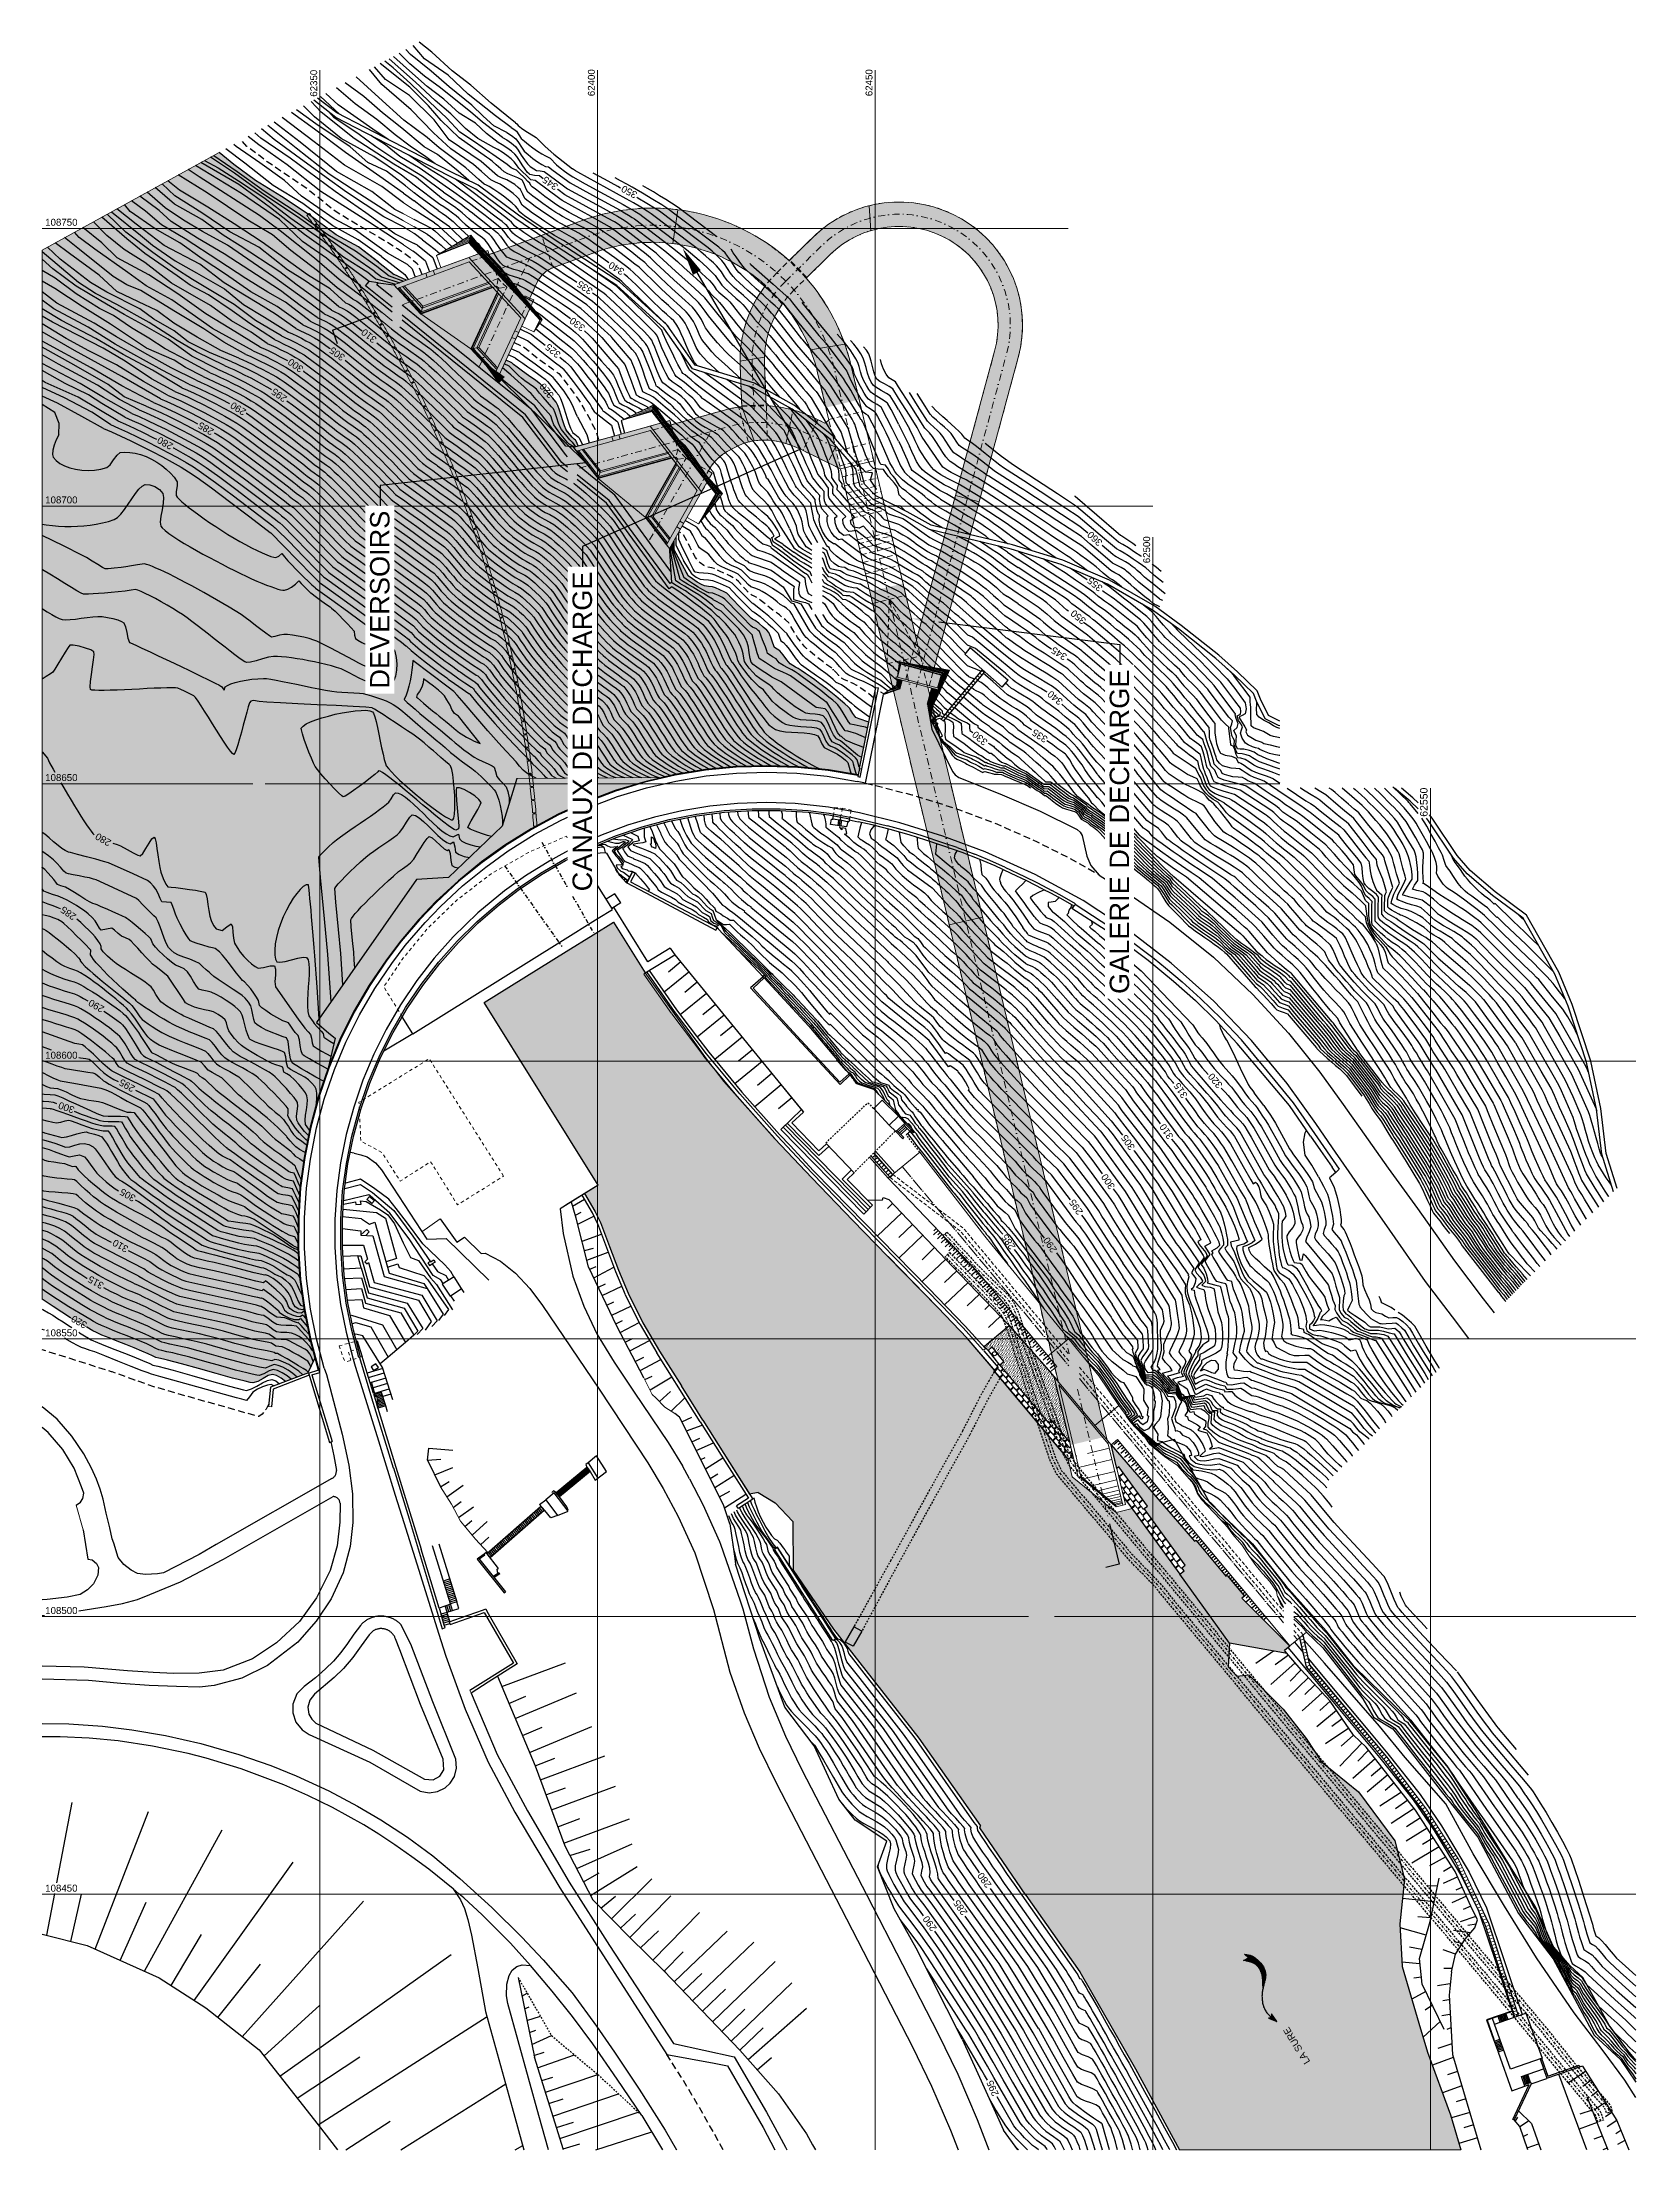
# Model space of a CAD drawing. Extents: x 61466 to 63015, y 108404 to 110397.
# Drawn here: x 62727.7 to 63014.7, y 108404 to 108783.5 of the extents above; entities that cross this region are included whole.
import ezdxf
from ezdxf import colors
from ezdxf.entities.mleader import LeaderData, LeaderLine
from ezdxf.enums import TextEntityAlignment as Align
from ezdxf.math import Vec2, Vec3

# ---------------------------------------------------------------- set-up
doc = ezdxf.new("R2010")
doc.units = 0
doc.header["$LTSCALE"] = 1.000015
doc.header["$MEASUREMENT"] = 0
for name, pattern in [('ACAD_ISO04W100', [30, 24, -3, 0, -3]), ('DASHDOT', [2.8, 2, -0.25, 0.3, -0.25]), ('DASHED', [2.25, 2, -0.25]), ('DOT', [0.55, 0.3, -0.25]), ('NASCOSTA', [9.525, 6.35, -3.175]), ('TRATTEGGIATA', [0.75, 0.5, -0.25]), ('TRATTEGGIATA2', [0.375, 0.25, -0.125]), ('TRATTOPUNTO2', [0.5, 0.25, -0.125, 0, -0.125])]:
    doc.linetypes.add(name, pattern=pattern)
for name, color, linetype in [('assi', 6, 'TRATTOPUNTO2'), ('Av. Pr.Profi', 7, 'Continuous'), ('Bâti', 7, 'Continuous'), ('CANALISATION', 2, 'Continuous'), ('colore lago', 131, 'Continuous'), ('Conduite 1000', 170, 'Continuous'), ('coordinate', 2, 'Continuous'), ('Couronnement', 7, 'Continuous'), ('curve livello 1m', 2, 'Continuous'), ('curve livello 5m', 7, 'Continuous'), ('curve livello di scavo 1 m', 2, 'Continuous'), ('GéoSEBESélec', 6, 'Continuous'), ('Limite fiume', 6, 'Continuous'), ('LIN010CO', 2, 'Continuous'), ('LIN010TR', 2, 'NASCOSTA'), ('LIN018CO', 6, 'Continuous'), ('LIN018TR', 6, 'NASCOSTA'), ('LIN025CO', 7, 'Continuous'), ('LIN07CO', 4, 'Continuous'), ('LINCOLO-ROSSO-025', 10, 'Continuous'), ('LINCOLO-ROSSO-070', 30, 'Continuous'), ('pendenze', 2, 'Continuous'), ('Per+Mod Surf', 7, 'Continuous'), ('SCALE', 2, 'Continuous'), ('sezioni', 7, 'Continuous'), ('Strade', 7, 'Continuous'), ('TalusHautBas', 7, 'Continuous'), ('TEXT035', 1, 'Continuous'), ('TEXT050', 3, 'Continuous'), ('TRATTCOLO-30', 253, 'Continuous'), ('TRATTCOLO-32', 255, 'Continuous'), ('VOIRIE', 7, 'Continuous')]:
    doc.layers.add(name, color=color, linetype=linetype)
doc.layers.add('Colori bordi', color=5, linetype='Continuous', plot=False)
doc.layers.add('no_plot', color=5, linetype='Continuous', plot=False)
for name, color, linetype, lineweight in [('LINCOLOBLU-025', 150, 'Continuous', 25), ('LINCOLOROSSO-025', 10, 'Continuous', 25), ('LINCOLOVERDE-025', 80, 'Continuous', 25), ('LINE035', 1, 'Continuous', 35), ('LINE050', 3, 'Continuous', 53)]:
    doc.layers.add(name, color=color, linetype=linetype, lineweight=lineweight)
doc.styles.add('ARIAL', font='arial.ttf')
pattern_1 = [(225, (427.6662, 0), (0.11048543456, -0.3314563037), [0, -0.3125])]

msp = doc.modelspace()

# ---------------------------------------------------------------- texts
at = {"layer": 'coordinate', "color": 1, "style": 'ARIAL'}
for s, height, rotation, p in [('62350', 1.25, 90, (62777.194, 108778.561)), ('62400', 1.25, 90, (62827.194, 108778.66)), ('62450', 1.25, 90, (62877.194, 108778.66)), ('345', 1.25, 145.03107, (62818.326, 108759.475)), ('350', 1.25, 151.79566, (62832.392, 108757.816)), ('335', 1.25, 145.09311, (62824.556, 108740.678)), ('340', 1.25, 148.58693, (62830.162, 108744.081)), ('330', 1.25, 143.05084, (62823.25, 108734.087)), ('310', 1.25, 141.15203, (62785.767, 108732.028)), ('325', 1.25, 140.32221, (62818.921, 108729.358)), ('300', 1.25, 143.95222, (62772.494, 108726.664)), ('305', 1.25, 143.95222, (62779.982, 108728.755)), ('320', 1.25, 128.81899, (62818.097, 108722.272)), ('290', 1.25, 147.64274, (62762.074, 108718.828)), ('295', 1.25, 143.95222, (62769.538, 108721.318)), ('285', 1.25, 149.14542, (62756.218, 108715.222)), ('280', 1.25, 150.88071, (62748.829, 108712.57)), ('360', 1.25, 136.70986, (62916.597, 108695.57)), ('62500', 1.25, 90, (62927.194, 108694.553)), ('355', 1.25, 139.77144, (62916.54, 108687.307)), ('350', 1.25, 140.56437, (62913.523, 108681.404)), ('345', 1.25, 147.79165, (62909.888, 108674.736)), ('340', 1.25, 140.39514, (62909.348, 108666.863)), ('330', 1.25, 139.857, (62895.821, 108659.579)), ('335', 1.25, 146.03525, (62906.461, 108659.94)), ('62550', 1.35, 90, (62977.156, 108649.284)), ('280', 1.25, 149.90771, (62737.708, 108641.197)), ('285', 1.25, 144.7916, (62731.547, 108628.014)), ('290', 1.25, 149.90771, (62736.472, 108611.234)), ('295', 1.25, 149.90771, (62741.99, 108596.913)), ('315', 1.25, 123.9617, (62932.388, 108596.302)), ('320', 1.25, 130.15208, (62938.451, 108598.006)), ('300', 1.25, 160.57503, (62730.86, 108592.732)), ('310', 1.25, 123.9617, (62929.826, 108588.905)), ('305', 1.25, 123.9617, (62922.912, 108586.943)), ('305', 1.25, 149.90771, (62742.117, 108577.181)), ('300', 1.25, 123.9617, (62919.321, 108579.887)), ('295', 1.25, 123.9617, (62913.547, 108575.304)), ('310', 1.25, 149.90771, (62740.813, 108568.026)), ('285', 1.25, 123.9617, (62901.389, 108569.041)), ('290', 1.25, 123.9617, (62908.873, 108568.482)), ('315', 1.25, 149.90771, (62736.383, 108561.449)), ('320', 1.25, 149.90771, (62733.369, 108554.341)), ('280', 1.25, 126.20415, (62896.998, 108454.07)), ('285', 1.25, 125.2755, (62892.693, 108449.132)), ('290', 1.25, 125.63672, (62887.154, 108446.259)), ('295', 1.25, 113.70705, (62898.814, 108416.638))]:
    msp.add_text(s, height=height, rotation=rotation, dxfattribs=at).set_placement(p, align=Align.RIGHT)
for s, p in [('108750', (62728.211, 108750.473)), ('108700', (62728.211, 108700.473)), ('108650', (62728.211, 108650.473)), ('108600', (62728.211, 108600.473)), ('108550', (62728.211, 108550.473)), ('108500', (62728.211, 108500.473)), ('108450', (62728.211, 108450.473))]:
    msp.add_text(s, height=1.25, dxfattribs=at).set_placement(p)
at = {"layer": 'TEXT035', "style": 'ARIAL'}
msp.add_text('LA SURE', height=1.25, rotation=121.72531, dxfattribs=at).set_placement((62956.069, 108419.872))

# ---------------------------------------------------------------- blocks, each defined once
blk = doc.blocks.new('INVISIBLE')
at = {"color": 0}
for p, q in [((-0.0375, 0), (0.0375, 0)), ((0, -0.0375), (0, 0.0375))]:
    blk.add_line(p, q, dxfattribs=at)
at = {"flags": 1}
for tag, p in [('POINTNUMBER', (0, 0)), ('COMMENT', (0, -1.25))]:
    blk.add_attdef(tag, p, '', height=1, dxfattribs=at)
blk = doc.blocks.new('CIRCLE')
at = {"color": 0}
blk.add_circle((0, 0), 0.375, dxfattribs=at)
at = {"flags": 1}
for tag, p in [('POINTNUMBER', (0, 0)), ('COMMENT', (0, -1.25))]:
    blk.add_attdef(tag, p, '', height=1, dxfattribs=at)
blk = doc.blocks.new('*X9')
at = {"color": 0}
for p, q in [((261.019925, 628.17375), (261.019925, 628.17375)), ((261.026275, 628.17375), (261.026275, 628.17375)), ((261.02945, 628.1801), (261.02945, 628.1801)), ((261.032625, 628.17375), (261.032625, 628.17375)), ((261.0358, 628.1801), (261.0358, 628.1801)), ((261.038975, 628.18645), (261.038975, 628.18645)), ((261.038975, 628.17375), (261.038975, 628.17375)), ((261.04215, 628.1801), (261.04215, 628.1801)), ((261.045325, 628.18645), (261.045325, 628.18645)), ((261.045325, 628.17375), (261.045325, 628.17375)), ((261.0485, 628.1928), (261.0485, 628.1928)), ((261.0485, 628.1801), (261.0485, 628.1801)), ((261.051675, 628.19915), (261.051675, 628.19915)), ((261.051675, 628.18645), (261.051675, 628.18645)), ((261.051675, 628.17375), (261.051675, 628.17375)), ((261.05485, 628.1928), (261.05485, 628.1928)), ((261.05485, 628.1801), (261.05485, 628.1801)), ((261.058025, 628.19915), (261.058025, 628.19915)), ((261.058025, 628.18645), (261.058025, 628.18645)), ((261.058025, 628.17375), (261.058025, 628.17375)), ((261.0612, 628.2055), (261.0612, 628.2055)), ((261.0612, 628.1928), (261.0612, 628.1928)), ((261.0612, 628.1801), (261.0612, 628.1801)), ((261.064375, 628.19915), (261.064375, 628.19915)), ((261.064375, 628.18645), (261.064375, 628.18645)), ((261.064375, 628.17375), (261.064375, 628.17375)), ((261.06755, 628.2055), (261.06755, 628.2055)), ((261.06755, 628.1928), (261.06755, 628.1928)), ((261.06755, 628.1801), (261.06755, 628.1801)), ((261.070725, 628.21185), (261.070725, 628.21185)), ((261.070725, 628.19915), (261.070725, 628.19915)), ((261.070725, 628.18645), (261.070725, 628.18645)), ((261.070725, 628.17375), (261.070725, 628.17375)), ((261.0739, 628.2182), (261.0739, 628.2182)), ((261.0739, 628.2055), (261.0739, 628.2055)), ((261.0739, 628.1928), (261.0739, 628.1928)), ((261.0739, 628.1801), (261.0739, 628.1801)), ((261.077075, 628.21185), (261.077075, 628.21185)), ((261.077075, 628.19915), (261.077075, 628.19915)), ((261.077075, 628.18645), (261.077075, 628.18645)), ((261.077075, 628.17375), (261.077075, 628.17375)), ((261.08025, 628.2182), (261.08025, 628.2182)), ((261.08025, 628.2055), (261.08025, 628.2055)), ((261.08025, 628.1928), (261.08025, 628.1928)), ((261.08025, 628.1801), (261.08025, 628.1801)), ((261.083425, 628.22455), (261.083425, 628.22455)), ((261.083425, 628.21185), (261.083425, 628.21185)), ((261.083425, 628.19915), (261.083425, 628.19915)), ((261.083425, 628.18645), (261.083425, 628.18645)), ((261.083425, 628.17375), (261.083425, 628.17375)), ((261.0866, 628.2182), (261.0866, 628.2182)), ((261.0866, 628.2055), (261.0866, 628.2055)), ((261.0866, 628.1928), (261.0866, 628.1928)), ((261.0866, 628.1801), (261.0866, 628.1801)), ((261.089775, 628.22455), (261.089775, 628.22455)), ((261.089775, 628.21185), (261.089775, 628.21185)), ((261.089775, 628.19915), (261.089775, 628.19915)), ((261.089775, 628.18645), (261.089775, 628.18645)), ((261.089775, 628.17375), (261.089775, 628.17375)), ((261.09295, 628.2309), (261.09295, 628.2309)), ((261.09295, 628.2182), (261.09295, 628.2182)), ((261.09295, 628.2055), (261.09295, 628.2055)), ((261.09295, 628.1928), (261.09295, 628.1928)), ((261.09295, 628.1801), (261.09295, 628.1801)), ((261.096125, 628.23725), (261.096125, 628.23725)), ((261.096125, 628.22455), (261.096125, 628.22455)), ((261.096125, 628.21185), (261.096125, 628.21185)), ((261.096125, 628.19915), (261.096125, 628.19915)), ((261.096125, 628.18645), (261.096125, 628.18645)), ((261.0993, 628.2309), (261.0993, 628.2309)), ((261.0993, 628.2182), (261.0993, 628.2182)), ((261.0993, 628.2055), (261.0993, 628.2055)), ((261.0993, 628.1928), (261.0993, 628.1928)), ((261.0993, 628.1801), (261.0993, 628.1801)), ((261.102475, 628.23725), (261.102475, 628.23725)), ((261.102475, 628.22455), (261.102475, 628.22455)), ((261.102475, 628.21185), (261.102475, 628.21185)), ((261.102475, 628.19915), (261.102475, 628.19915)), ((261.102475, 628.18645), (261.102475, 628.18645)), ((261.10565, 628.2436), (261.10565, 628.2436)), ((261.10565, 628.2309), (261.10565, 628.2309)), ((261.10565, 628.2182), (261.10565, 628.2182)), ((261.10565, 628.2055), (261.10565, 628.2055)), ((261.10565, 628.1928), (261.10565, 628.1928)), ((261.10565, 628.1801), (261.10565, 628.1801)), ((261.108825, 628.23725), (261.108825, 628.23725)), ((261.108825, 628.22455), (261.108825, 628.22455)), ((261.108825, 628.21185), (261.108825, 628.21185)), ((261.108825, 628.19915), (261.108825, 628.19915)), ((261.108825, 628.18645), (261.108825, 628.18645)), ((261.112, 628.2436), (261.112, 628.2436)), ((261.112, 628.2309), (261.112, 628.2309)), ((261.112, 628.2182), (261.112, 628.2182)), ((261.112, 628.2055), (261.112, 628.2055)), ((261.112, 628.1928), (261.112, 628.1928)), ((261.115175, 628.24995), (261.115175, 628.24995)), ((261.115175, 628.23725), (261.115175, 628.23725)), ((261.115175, 628.22455), (261.115175, 628.22455)), ((261.115175, 628.21185), (261.115175, 628.21185)), ((261.115175, 628.19915), (261.115175, 628.19915)), ((261.115175, 628.18645), (261.115175, 628.18645)), ((261.11835, 628.2563), (261.11835, 628.2563)), ((261.11835, 628.2436), (261.11835, 628.2436)), ((261.11835, 628.2309), (261.11835, 628.2309)), ((261.11835, 628.2182), (261.11835, 628.2182)), ((261.11835, 628.2055), (261.11835, 628.2055)), ((261.11835, 628.1928), (261.11835, 628.1928)), ((261.121525, 628.24995), (261.121525, 628.24995)), ((261.121525, 628.23725), (261.121525, 628.23725)), ((261.121525, 628.22455), (261.121525, 628.22455)), ((261.121525, 628.21185), (261.121525, 628.21185)), ((261.121525, 628.19915), (261.121525, 628.19915)), ((261.121525, 628.18645), (261.121525, 628.18645)), ((261.1247, 628.2563), (261.1247, 628.2563)), ((261.1247, 628.2436), (261.1247, 628.2436)), ((261.1247, 628.2309), (261.1247, 628.2309)), ((261.1247, 628.2182), (261.1247, 628.2182)), ((261.1247, 628.2055), (261.1247, 628.2055)), ((261.1247, 628.1928), (261.1247, 628.1928)), ((261.127875, 628.26265), (261.127875, 628.26265)), ((261.127875, 628.24995), (261.127875, 628.24995)), ((261.127875, 628.23725), (261.127875, 628.23725)), ((261.127875, 628.22455), (261.127875, 628.22455)), ((261.127875, 628.21185), (261.127875, 628.21185)), ((261.127875, 628.19915), (261.127875, 628.19915)), ((261.13105, 628.2563), (261.13105, 628.2563)), ((261.13105, 628.2436), (261.13105, 628.2436)), ((261.13105, 628.2309), (261.13105, 628.2309)), ((261.13105, 628.2182), (261.13105, 628.2182)), ((261.13105, 628.2055), (261.13105, 628.2055)), ((261.13105, 628.1928), (261.13105, 628.1928)), ((261.134225, 628.26265), (261.134225, 628.26265)), ((261.134225, 628.24995), (261.134225, 628.24995)), ((261.134225, 628.23725), (261.134225, 628.23725)), ((261.134225, 628.22455), (261.134225, 628.22455)), ((261.134225, 628.21185), (261.134225, 628.21185)), ((261.134225, 628.19915), (261.134225, 628.19915)), ((261.1374, 628.269), (261.1374, 628.269)), ((261.1374, 628.2563), (261.1374, 628.2563)), ((261.1374, 628.2436), (261.1374, 628.2436)), ((261.1374, 628.2309), (261.1374, 628.2309)), ((261.1374, 628.2182), (261.1374, 628.2182)), ((261.1374, 628.2055), (261.1374, 628.2055)), ((261.1374, 628.1928), (261.1374, 628.1928)), ((261.140575, 628.26265), (261.140575, 628.26265)), ((261.140575, 628.24995), (261.140575, 628.24995)), ((261.140575, 628.23725), (261.140575, 628.23725)), ((261.140575, 628.22455), (261.140575, 628.22455)), ((261.140575, 628.21185), (261.140575, 628.21185)), ((261.140575, 628.19915), (261.140575, 628.19915)), ((261.14375, 628.269), (261.14375, 628.269)), ((261.14375, 628.2563), (261.14375, 628.2563)), ((261.14375, 628.2436), (261.14375, 628.2436)), ((261.14375, 628.2309), (261.14375, 628.2309)), ((261.14375, 628.2182), (261.14375, 628.2182)), ((261.14375, 628.2055), (261.14375, 628.2055)), ((261.146925, 628.27535), (261.146925, 628.27535)), ((261.146925, 628.26265), (261.146925, 628.26265)), ((261.146925, 628.24995), (261.146925, 628.24995)), ((261.146925, 628.23725), (261.146925, 628.23725)), ((261.146925, 628.22455), (261.146925, 628.22455)), ((261.146925, 628.21185), (261.146925, 628.21185)), ((261.146925, 628.19915), (261.146925, 628.19915)), ((261.1501, 628.2817), (261.1501, 628.2817)), ((261.1501, 628.269), (261.1501, 628.269)), ((261.1501, 628.2563), (261.1501, 628.2563)), ((261.1501, 628.2436), (261.1501, 628.2436)), ((261.1501, 628.2309), (261.1501, 628.2309)), ((261.1501, 628.2182), (261.1501, 628.2182)), ((261.1501, 628.2055), (261.1501, 628.2055)), ((261.153275, 628.27535), (261.153275, 628.27535)), ((261.153275, 628.26265), (261.153275, 628.26265)), ((261.153275, 628.24995), (261.153275, 628.24995)), ((261.153275, 628.23725), (261.153275, 628.23725)), ((261.153275, 628.22455), (261.153275, 628.22455)), ((261.153275, 628.21185), (261.153275, 628.21185)), ((261.153275, 628.19915), (261.153275, 628.19915)), ((261.15645, 628.2817), (261.15645, 628.2817)), ((261.15645, 628.269), (261.15645, 628.269)), ((261.15645, 628.2563), (261.15645, 628.2563)), ((261.15645, 628.2436), (261.15645, 628.2436)), ((261.15645, 628.2309), (261.15645, 628.2309)), ((261.15645, 628.2182), (261.15645, 628.2182)), ((261.15645, 628.2055), (261.15645, 628.2055)), ((261.159625, 628.28805), (261.159625, 628.28805)), ((261.159625, 628.27535), (261.159625, 628.27535)), ((261.159625, 628.26265), (261.159625, 628.26265)), ((261.159625, 628.24995), (261.159625, 628.24995)), ((261.159625, 628.23725), (261.159625, 628.23725)), ((261.159625, 628.22455), (261.159625, 628.22455)), ((261.159625, 628.21185), (261.159625, 628.21185)), ((261.1628, 628.2817), (261.1628, 628.2817)), ((261.1628, 628.269), (261.1628, 628.269)), ((261.1628, 628.2563), (261.1628, 628.2563)), ((261.1628, 628.2436), (261.1628, 628.2436)), ((261.1628, 628.2309), (261.1628, 628.2309)), ((261.1628, 628.2182), (261.1628, 628.2182)), ((261.1628, 628.2055), (261.1628, 628.2055)), ((261.165975, 628.28805), (261.165975, 628.28805)), ((261.165975, 628.27535), (261.165975, 628.27535)), ((261.165975, 628.26265), (261.165975, 628.26265)), ((261.165975, 628.24995), (261.165975, 628.24995)), ((261.165975, 628.23725), (261.165975, 628.23725)), ((261.165975, 628.22455), (261.165975, 628.22455)), ((261.165975, 628.21185), (261.165975, 628.21185)), ((261.16915, 628.2944), (261.16915, 628.2944)), ((261.16915, 628.2817), (261.16915, 628.2817)), ((261.16915, 628.269), (261.16915, 628.269)), ((261.16915, 628.2563), (261.16915, 628.2563)), ((261.16915, 628.2436), (261.16915, 628.2436)), ((261.16915, 628.2309), (261.16915, 628.2309)), ((261.16915, 628.2182), (261.16915, 628.2182)), ((261.16915, 628.2055), (261.16915, 628.2055)), ((261.172325, 628.28805), (261.172325, 628.28805)), ((261.172325, 628.27535), (261.172325, 628.27535)), ((261.172325, 628.26265), (261.172325, 628.26265)), ((261.172325, 628.24995), (261.172325, 628.24995)), ((261.172325, 628.23725), (261.172325, 628.23725)), ((261.172325, 628.22455), (261.172325, 628.22455)), ((261.172325, 628.21185), (261.172325, 628.21185)), ((261.1755, 628.2944), (261.1755, 628.2944)), ((261.1755, 628.2817), (261.1755, 628.2817)), ((261.1755, 628.269), (261.1755, 628.269)), ((261.1755, 628.2563), (261.1755, 628.2563)), ((261.1755, 628.2436), (261.1755, 628.2436)), ((261.1755, 628.2309), (261.1755, 628.2309)), ((261.1755, 628.2182), (261.1755, 628.2182)), ((261.178675, 628.30075), (261.178675, 628.30075)), ((261.178675, 628.28805), (261.178675, 628.28805)), ((261.178675, 628.27535), (261.178675, 628.27535)), ((261.178675, 628.26265), (261.178675, 628.26265)), ((261.178675, 628.24995), (261.178675, 628.24995)), ((261.178675, 628.23725), (261.178675, 628.23725)), ((261.178675, 628.22455), (261.178675, 628.22455)), ((261.178675, 628.21185), (261.178675, 628.21185)), ((261.18185, 628.3071), (261.18185, 628.3071)), ((261.18185, 628.2944), (261.18185, 628.2944)), ((261.18185, 628.2817), (261.18185, 628.2817)), ((261.18185, 628.269), (261.18185, 628.269)), ((261.18185, 628.2563), (261.18185, 628.2563)), ((261.18185, 628.2436), (261.18185, 628.2436)), ((261.18185, 628.2309), (261.18185, 628.2309)), ((261.18185, 628.2182), (261.18185, 628.2182)), ((261.185025, 628.30075), (261.185025, 628.30075)), ((261.185025, 628.28805), (261.185025, 628.28805)), ((261.185025, 628.27535), (261.185025, 628.27535)), ((261.185025, 628.26265), (261.185025, 628.26265)), ((261.185025, 628.24995), (261.185025, 628.24995)), ((261.185025, 628.23725), (261.185025, 628.23725)), ((261.185025, 628.22455), (261.185025, 628.22455)), ((261.185025, 628.21185), (261.185025, 628.21185)), ((261.1882, 628.3071), (261.1882, 628.3071)), ((261.1882, 628.2944), (261.1882, 628.2944)), ((261.1882, 628.2817), (261.1882, 628.2817)), ((261.1882, 628.269), (261.1882, 628.269)), ((261.1882, 628.2563), (261.1882, 628.2563)), ((261.1882, 628.2436), (261.1882, 628.2436)), ((261.1882, 628.2309), (261.1882, 628.2309)), ((261.1882, 628.2182), (261.1882, 628.2182)), ((261.191375, 628.31345), (261.191375, 628.31345)), ((261.191375, 628.30075), (261.191375, 628.30075)), ((261.191375, 628.28805), (261.191375, 628.28805)), ((261.191375, 628.27535), (261.191375, 628.27535)), ((261.191375, 628.26265), (261.191375, 628.26265)), ((261.191375, 628.24995), (261.191375, 628.24995)), ((261.191375, 628.23725), (261.191375, 628.23725)), ((261.191375, 628.22455), (261.191375, 628.22455)), ((261.19455, 628.3071), (261.19455, 628.3071)), ((261.19455, 628.2944), (261.19455, 628.2944)), ((261.19455, 628.2817), (261.19455, 628.2817)), ((261.19455, 628.269), (261.19455, 628.269)), ((261.19455, 628.2563), (261.19455, 628.2563)), ((261.19455, 628.2436), (261.19455, 628.2436)), ((261.19455, 628.2309), (261.19455, 628.2309)), ((261.19455, 628.2182), (261.19455, 628.2182)), ((261.197725, 628.31345), (261.197725, 628.31345)), ((261.197725, 628.30075), (261.197725, 628.30075)), ((261.197725, 628.28805), (261.197725, 628.28805)), ((261.197725, 628.27535), (261.197725, 628.27535)), ((261.197725, 628.26265), (261.197725, 628.26265)), ((261.197725, 628.24995), (261.197725, 628.24995)), ((261.197725, 628.23725), (261.197725, 628.23725)), ((261.197725, 628.22455), (261.197725, 628.22455)), ((261.2009, 628.3198), (261.2009, 628.3198)), ((261.2009, 628.3071), (261.2009, 628.3071)), ((261.2009, 628.2944), (261.2009, 628.2944)), ((261.2009, 628.2817), (261.2009, 628.2817)), ((261.2009, 628.269), (261.2009, 628.269)), ((261.2009, 628.2563), (261.2009, 628.2563)), ((261.2009, 628.2436), (261.2009, 628.2436)), ((261.2009, 628.2309), (261.2009, 628.2309)), ((261.204075, 628.31345), (261.204075, 628.31345)), ((261.204075, 628.30075), (261.204075, 628.30075)), ((261.204075, 628.28805), (261.204075, 628.28805)), ((261.204075, 628.27535), (261.204075, 628.27535)), ((261.204075, 628.26265), (261.204075, 628.26265)), ((261.204075, 628.24995), (261.204075, 628.24995)), ((261.204075, 628.23725), (261.204075, 628.23725)), ((261.204075, 628.22455), (261.204075, 628.22455)), ((261.20725, 628.3198), (261.20725, 628.3198)), ((261.20725, 628.3071), (261.20725, 628.3071)), ((261.20725, 628.2944), (261.20725, 628.2944)), ((261.20725, 628.2817), (261.20725, 628.2817)), ((261.20725, 628.269), (261.20725, 628.269)), ((261.20725, 628.2563), (261.20725, 628.2563)), ((261.20725, 628.2436), (261.20725, 628.2436)), ((261.20725, 628.2309), (261.20725, 628.2309)), ((261.210425, 628.32615), (261.210425, 628.32615)), ((261.210425, 628.31345), (261.210425, 628.31345)), ((261.210425, 628.30075), (261.210425, 628.30075)), ((261.210425, 628.28805), (261.210425, 628.28805)), ((261.210425, 628.27535), (261.210425, 628.27535)), ((261.210425, 628.26265), (261.210425, 628.26265)), ((261.210425, 628.24995), (261.210425, 628.24995)), ((261.210425, 628.23725), (261.210425, 628.23725)), ((261.210425, 628.22455), (261.210425, 628.22455)), ((261.2136, 628.3325), (261.2136, 628.3325)), ((261.2136, 628.3198), (261.2136, 628.3198)), ((261.2136, 628.3071), (261.2136, 628.3071)), ((261.2136, 628.2944), (261.2136, 628.2944)), ((261.2136, 628.2817), (261.2136, 628.2817)), ((261.2136, 628.269), (261.2136, 628.269)), ((261.2136, 628.2563), (261.2136, 628.2563)), ((261.2136, 628.2436), (261.2136, 628.2436)), ((261.2136, 628.2309), (261.2136, 628.2309)), ((261.216775, 628.32615), (261.216775, 628.32615)), ((261.216775, 628.31345), (261.216775, 628.31345)), ((261.216775, 628.30075), (261.216775, 628.30075)), ((261.216775, 628.28805), (261.216775, 628.28805)), ((261.216775, 628.27535), (261.216775, 628.27535)), ((261.216775, 628.26265), (261.216775, 628.26265)), ((261.216775, 628.24995), (261.216775, 628.24995)), ((261.216775, 628.23725), (261.216775, 628.23725)), ((261.21995, 628.3325), (261.21995, 628.3325)), ((261.21995, 628.3198), (261.21995, 628.3198)), ((261.21995, 628.3071), (261.21995, 628.3071)), ((261.21995, 628.2944), (261.21995, 628.2944)), ((261.21995, 628.2817), (261.21995, 628.2817)), ((261.21995, 628.269), (261.21995, 628.269)), ((261.21995, 628.2563), (261.21995, 628.2563)), ((261.21995, 628.2436), (261.21995, 628.2436)), ((261.21995, 628.2309), (261.21995, 628.2309)), ((261.223125, 628.33885), (261.223125, 628.33885)), ((261.223125, 628.32615), (261.223125, 628.32615)), ((261.223125, 628.31345), (261.223125, 628.31345)), ((261.223125, 628.30075), (261.223125, 628.30075)), ((261.223125, 628.28805), (261.223125, 628.28805)), ((261.223125, 628.27535), (261.223125, 628.27535)), ((261.223125, 628.26265), (261.223125, 628.26265)), ((261.223125, 628.24995), (261.223125, 628.24995)), ((261.223125, 628.23725), (261.223125, 628.23725)), ((261.2263, 628.3325), (261.2263, 628.3325)), ((261.2263, 628.3198), (261.2263, 628.3198)), ((261.2263, 628.3071), (261.2263, 628.3071)), ((261.2263, 628.2944), (261.2263, 628.2944)), ((261.2263, 628.2817), (261.2263, 628.2817)), ((261.2263, 628.269), (261.2263, 628.269)), ((261.2263, 628.2563), (261.2263, 628.2563)), ((261.2263, 628.2436), (261.2263, 628.2436)), ((261.2263, 628.2309), (261.2263, 628.2309)), ((261.229475, 628.33885), (261.229475, 628.33885)), ((261.229475, 628.32615), (261.229475, 628.32615)), ((261.229475, 628.31345), (261.229475, 628.31345)), ((261.229475, 628.30075), (261.229475, 628.30075)), ((261.229475, 628.28805), (261.229475, 628.28805)), ((261.229475, 628.27535), (261.229475, 628.27535)), ((261.229475, 628.26265), (261.229475, 628.26265)), ((261.229475, 628.24995), (261.229475, 628.24995)), ((261.229475, 628.23725), (261.229475, 628.23725)), ((261.23265, 628.3452), (261.23265, 628.3452)), ((261.23265, 628.3325), (261.23265, 628.3325)), ((261.23265, 628.3198), (261.23265, 628.3198)), ((261.23265, 628.3071), (261.23265, 628.3071)), ((261.23265, 628.2944), (261.23265, 628.2944)), ((261.23265, 628.2817), (261.23265, 628.2817)), ((261.23265, 628.269), (261.23265, 628.269)), ((261.23265, 628.2563), (261.23265, 628.2563)), ((261.23265, 628.2436), (261.23265, 628.2436)), ((261.235825, 628.33885), (261.235825, 628.33885)), ((261.235825, 628.32615), (261.235825, 628.32615)), ((261.235825, 628.31345), (261.235825, 628.31345)), ((261.235825, 628.30075), (261.235825, 628.30075)), ((261.235825, 628.28805), (261.235825, 628.28805)), ((261.235825, 628.27535), (261.235825, 628.27535)), ((261.235825, 628.26265), (261.235825, 628.26265)), ((261.235825, 628.24995), (261.235825, 628.24995)), ((261.235825, 628.23725), (261.235825, 628.23725)), ((261.239, 628.3452), (261.239, 628.3452)), ((261.239, 628.3325), (261.239, 628.3325)), ((261.239, 628.3198), (261.239, 628.3198)), ((261.239, 628.3071), (261.239, 628.3071)), ((261.239, 628.2944), (261.239, 628.2944)), ((261.239, 628.2817), (261.239, 628.2817)), ((261.239, 628.269), (261.239, 628.269)), ((261.239, 628.2563), (261.239, 628.2563)), ((261.239, 628.2436), (261.239, 628.2436)), ((261.242175, 628.35155), (261.242175, 628.35155)), ((261.242175, 628.33885), (261.242175, 628.33885)), ((261.242175, 628.32615), (261.242175, 628.32615)), ((261.242175, 628.31345), (261.242175, 628.31345)), ((261.242175, 628.30075), (261.242175, 628.30075)), ((261.242175, 628.28805), (261.242175, 628.28805)), ((261.242175, 628.27535), (261.242175, 628.27535)), ((261.242175, 628.26265), (261.242175, 628.26265)), ((261.242175, 628.24995), (261.242175, 628.24995)), ((261.242175, 628.23725), (261.242175, 628.23725)), ((261.24535, 628.3579), (261.24535, 628.3579)), ((261.24535, 628.3452), (261.24535, 628.3452)), ((261.24535, 628.3325), (261.24535, 628.3325)), ((261.24535, 628.3198), (261.24535, 628.3198)), ((261.24535, 628.3071), (261.24535, 628.3071)), ((261.24535, 628.2944), (261.24535, 628.2944)), ((261.24535, 628.2817), (261.24535, 628.2817)), ((261.24535, 628.269), (261.24535, 628.269)), ((261.24535, 628.2563), (261.24535, 628.2563)), ((261.24535, 628.2436), (261.24535, 628.2436)), ((261.248525, 628.35155), (261.248525, 628.35155)), ((261.248525, 628.33885), (261.248525, 628.33885)), ((261.248525, 628.32615), (261.248525, 628.32615)), ((261.248525, 628.31345), (261.248525, 628.31345)), ((261.248525, 628.30075), (261.248525, 628.30075)), ((261.248525, 628.28805), (261.248525, 628.28805)), ((261.248525, 628.27535), (261.248525, 628.27535)), ((261.248525, 628.26265), (261.248525, 628.26265)), ((261.248525, 628.24995), (261.248525, 628.24995)), ((261.2517, 628.3579), (261.2517, 628.3579)), ((261.2517, 628.3452), (261.2517, 628.3452)), ((261.2517, 628.3325), (261.2517, 628.3325)), ((261.2517, 628.3198), (261.2517, 628.3198)), ((261.2517, 628.3071), (261.2517, 628.3071)), ((261.2517, 628.2944), (261.2517, 628.2944)), ((261.2517, 628.2817), (261.2517, 628.2817)), ((261.2517, 628.269), (261.2517, 628.269)), ((261.2517, 628.2563), (261.2517, 628.2563)), ((261.2517, 628.2436), (261.2517, 628.2436)), ((261.254875, 628.36425), (261.254875, 628.36425)), ((261.254875, 628.35155), (261.254875, 628.35155)), ((261.254875, 628.33885), (261.254875, 628.33885)), ((261.254875, 628.32615), (261.254875, 628.32615)), ((261.254875, 628.31345), (261.254875, 628.31345)), ((261.254875, 628.30075), (261.254875, 628.30075)), ((261.254875, 628.28805), (261.254875, 628.28805)), ((261.254875, 628.27535), (261.254875, 628.27535)), ((261.254875, 628.26265), (261.254875, 628.26265)), ((261.254875, 628.24995), (261.254875, 628.24995)), ((261.25805, 628.3579), (261.25805, 628.3579)), ((261.25805, 628.3452), (261.25805, 628.3452)), ((261.25805, 628.3325), (261.25805, 628.3325)), ((261.25805, 628.3198), (261.25805, 628.3198)), ((261.25805, 628.3071), (261.25805, 628.3071)), ((261.25805, 628.2944), (261.25805, 628.2944)), ((261.25805, 628.2817), (261.25805, 628.2817)), ((261.25805, 628.269), (261.25805, 628.269)), ((261.25805, 628.2563), (261.25805, 628.2563)), ((261.25805, 628.2436), (261.25805, 628.2436)), ((261.261225, 628.36425), (261.261225, 628.36425)), ((261.261225, 628.35155), (261.261225, 628.35155)), ((261.261225, 628.33885), (261.261225, 628.33885)), ((261.261225, 628.32615), (261.261225, 628.32615)), ((261.261225, 628.31345), (261.261225, 628.31345)), ((261.261225, 628.30075), (261.261225, 628.30075)), ((261.261225, 628.28805), (261.261225, 628.28805)), ((261.261225, 628.27535), (261.261225, 628.27535)), ((261.261225, 628.26265), (261.261225, 628.26265)), ((261.261225, 628.24995), (261.261225, 628.24995)), ((261.2644, 628.3706), (261.2644, 628.3706)), ((261.2644, 628.3579), (261.2644, 628.3579)), ((261.2644, 628.3452), (261.2644, 628.3452)), ((261.2644, 628.3325), (261.2644, 628.3325)), ((261.2644, 628.3198), (261.2644, 628.3198)), ((261.2644, 628.3071), (261.2644, 628.3071)), ((261.2644, 628.2944), (261.2644, 628.2944)), ((261.2644, 628.2817), (261.2644, 628.2817)), ((261.2644, 628.269), (261.2644, 628.269)), ((261.2644, 628.2563), (261.2644, 628.2563)), ((261.267575, 628.36425), (261.267575, 628.36425)), ((261.267575, 628.35155), (261.267575, 628.35155)), ((261.267575, 628.33885), (261.267575, 628.33885)), ((261.267575, 628.32615), (261.267575, 628.32615)), ((261.267575, 628.31345), (261.267575, 628.31345)), ((261.267575, 628.30075), (261.267575, 628.30075)), ((261.267575, 628.28805), (261.267575, 628.28805)), ((261.267575, 628.27535), (261.267575, 628.27535)), ((261.267575, 628.26265), (261.267575, 628.26265)), ((261.267575, 628.24995), (261.267575, 628.24995)), ((261.27075, 628.3706), (261.27075, 628.3706)), ((261.27075, 628.3579), (261.27075, 628.3579)), ((261.27075, 628.3452), (261.27075, 628.3452)), ((261.27075, 628.3325), (261.27075, 628.3325)), ((261.27075, 628.3198), (261.27075, 628.3198)), ((261.27075, 628.3071), (261.27075, 628.3071)), ((261.27075, 628.2944), (261.27075, 628.2944)), ((261.27075, 628.2817), (261.27075, 628.2817)), ((261.27075, 628.269), (261.27075, 628.269)), ((261.27075, 628.2563), (261.27075, 628.2563)), ((261.273925, 628.37695), (261.273925, 628.37695)), ((261.273925, 628.36425), (261.273925, 628.36425)), ((261.273925, 628.35155), (261.273925, 628.35155)), ((261.273925, 628.33885), (261.273925, 628.33885)), ((261.273925, 628.32615), (261.273925, 628.32615)), ((261.273925, 628.31345), (261.273925, 628.31345)), ((261.273925, 628.30075), (261.273925, 628.30075)), ((261.273925, 628.28805), (261.273925, 628.28805)), ((261.273925, 628.27535), (261.273925, 628.27535)), ((261.273925, 628.26265), (261.273925, 628.26265)), ((261.273925, 628.24995), (261.273925, 628.24995)), ((261.2771, 628.3706), (261.2771, 628.3706)), ((261.2771, 628.3579), (261.2771, 628.3579)), ((261.2771, 628.3452), (261.2771, 628.3452)), ((261.2771, 628.3325), (261.2771, 628.3325)), ((261.2771, 628.3198), (261.2771, 628.3198)), ((261.2771, 628.3071), (261.2771, 628.3071)), ((261.2771, 628.2944), (261.2771, 628.2944)), ((261.2771, 628.2817), (261.2771, 628.2817)), ((261.2771, 628.269), (261.2771, 628.269)), ((261.2771, 628.2563), (261.2771, 628.2563)), ((261.280275, 628.37695), (261.280275, 628.37695)), ((261.280275, 628.36425), (261.280275, 628.36425)), ((261.280275, 628.35155), (261.280275, 628.35155)), ((261.280275, 628.33885), (261.280275, 628.33885)), ((261.280275, 628.32615), (261.280275, 628.32615)), ((261.280275, 628.31345), (261.280275, 628.31345)), ((261.280275, 628.30075), (261.280275, 628.30075)), ((261.280275, 628.28805), (261.280275, 628.28805)), ((261.280275, 628.27535), (261.280275, 628.27535)), ((261.280275, 628.26265), (261.280275, 628.26265)), ((261.280275, 628.24995), (261.280275, 628.24995)), ((261.28345, 628.3833), (261.28345, 628.3833)), ((261.28345, 628.3706), (261.28345, 628.3706)), ((261.28345, 628.3579), (261.28345, 628.3579)), ((261.28345, 628.3452), (261.28345, 628.3452)), ((261.28345, 628.3325), (261.28345, 628.3325)), ((261.28345, 628.3198), (261.28345, 628.3198)), ((261.28345, 628.3071), (261.28345, 628.3071)), ((261.28345, 628.2944), (261.28345, 628.2944)), ((261.28345, 628.2817), (261.28345, 628.2817)), ((261.28345, 628.269), (261.28345, 628.269)), ((261.28345, 628.2563), (261.28345, 628.2563)), ((261.286625, 628.37695), (261.286625, 628.37695)), ((261.286625, 628.36425), (261.286625, 628.36425)), ((261.286625, 628.35155), (261.286625, 628.35155)), ((261.286625, 628.33885), (261.286625, 628.33885)), ((261.286625, 628.32615), (261.286625, 628.32615)), ((261.286625, 628.31345), (261.286625, 628.31345)), ((261.286625, 628.30075), (261.286625, 628.30075)), ((261.286625, 628.28805), (261.286625, 628.28805)), ((261.286625, 628.27535), (261.286625, 628.27535)), ((261.286625, 628.26265), (261.286625, 628.26265)), ((261.2898, 628.3833), (261.2898, 628.3833)), ((261.2898, 628.3706), (261.2898, 628.3706)), ((261.2898, 628.3579), (261.2898, 628.3579)), ((261.2898, 628.3452), (261.2898, 628.3452)), ((261.2898, 628.3325), (261.2898, 628.3325)), ((261.2898, 628.3198), (261.2898, 628.3198)), ((261.2898, 628.3071), (261.2898, 628.3071)), ((261.2898, 628.2944), (261.2898, 628.2944)), ((261.2898, 628.2817), (261.2898, 628.2817)), ((261.2898, 628.269), (261.2898, 628.269)), ((261.2898, 628.2563), (261.2898, 628.2563)), ((261.292975, 628.38965), (261.292975, 628.38965)), ((261.292975, 628.37695), (261.292975, 628.37695)), ((261.292975, 628.36425), (261.292975, 628.36425)), ((261.292975, 628.35155), (261.292975, 628.35155)), ((261.292975, 628.33885), (261.292975, 628.33885)), ((261.292975, 628.32615), (261.292975, 628.32615)), ((261.292975, 628.31345), (261.292975, 628.31345)), ((261.292975, 628.30075), (261.292975, 628.30075)), ((261.292975, 628.28805), (261.292975, 628.28805)), ((261.292975, 628.27535), (261.292975, 628.27535)), ((261.292975, 628.26265), (261.292975, 628.26265)), ((261.29615, 628.3833), (261.29615, 628.3833)), ((261.29615, 628.3706), (261.29615, 628.3706)), ((261.29615, 628.3579), (261.29615, 628.3579)), ((261.29615, 628.3452), (261.29615, 628.3452)), ((261.29615, 628.3325), (261.29615, 628.3325)), ((261.29615, 628.3198), (261.29615, 628.3198)), ((261.29615, 628.3071), (261.29615, 628.3071)), ((261.29615, 628.2944), (261.29615, 628.2944)), ((261.29615, 628.2817), (261.29615, 628.2817)), ((261.29615, 628.269), (261.29615, 628.269)), ((261.29615, 628.2563), (261.29615, 628.2563)), ((261.299325, 628.38965), (261.299325, 628.38965)), ((261.299325, 628.37695), (261.299325, 628.37695)), ((261.299325, 628.36425), (261.299325, 628.36425)), ((261.299325, 628.35155), (261.299325, 628.35155)), ((261.299325, 628.33885), (261.299325, 628.33885)), ((261.299325, 628.32615), (261.299325, 628.32615)), ((261.299325, 628.31345), (261.299325, 628.31345)), ((261.299325, 628.30075), (261.299325, 628.30075)), ((261.299325, 628.28805), (261.299325, 628.28805)), ((261.299325, 628.27535), (261.299325, 628.27535)), ((261.299325, 628.26265), (261.299325, 628.26265)), ((261.3025, 628.396), (261.3025, 628.396)), ((261.3025, 628.3833), (261.3025, 628.3833)), ((261.3025, 628.3706), (261.3025, 628.3706)), ((261.3025, 628.3579), (261.3025, 628.3579)), ((261.3025, 628.3452), (261.3025, 628.3452)), ((261.3025, 628.3325), (261.3025, 628.3325)), ((261.3025, 628.3198), (261.3025, 628.3198)), ((261.3025, 628.3071), (261.3025, 628.3071)), ((261.3025, 628.2944), (261.3025, 628.2944)), ((261.3025, 628.2817), (261.3025, 628.2817)), ((261.3025, 628.269), (261.3025, 628.269)), ((261.305675, 628.38965), (261.305675, 628.38965)), ((261.305675, 628.37695), (261.305675, 628.37695)), ((261.305675, 628.36425), (261.305675, 628.36425)), ((261.305675, 628.35155), (261.305675, 628.35155)), ((261.305675, 628.33885), (261.305675, 628.33885)), ((261.305675, 628.32615), (261.305675, 628.32615)), ((261.305675, 628.31345), (261.305675, 628.31345)), ((261.305675, 628.30075), (261.305675, 628.30075)), ((261.305675, 628.28805), (261.305675, 628.28805)), ((261.305675, 628.27535), (261.305675, 628.27535)), ((261.305675, 628.26265), (261.305675, 628.26265)), ((261.30885, 628.396), (261.30885, 628.396)), ((261.30885, 628.3833), (261.30885, 628.3833)), ((261.30885, 628.3706), (261.30885, 628.3706)), ((261.30885, 628.3579), (261.30885, 628.3579)), ((261.30885, 628.3452), (261.30885, 628.3452)), ((261.30885, 628.3325), (261.30885, 628.3325)), ((261.30885, 628.3198), (261.30885, 628.3198)), ((261.30885, 628.3071), (261.30885, 628.3071)), ((261.30885, 628.2944), (261.30885, 628.2944)), ((261.30885, 628.2817), (261.30885, 628.2817)), ((261.30885, 628.269), (261.30885, 628.269)), ((261.312025, 628.40235), (261.312025, 628.40235)), ((261.312025, 628.38965), (261.312025, 628.38965)), ((261.312025, 628.37695), (261.312025, 628.37695)), ((261.312025, 628.36425), (261.312025, 628.36425)), ((261.312025, 628.35155), (261.312025, 628.35155)), ((261.312025, 628.33885), (261.312025, 628.33885)), ((261.312025, 628.32615), (261.312025, 628.32615)), ((261.312025, 628.31345), (261.312025, 628.31345)), ((261.312025, 628.30075), (261.312025, 628.30075)), ((261.312025, 628.28805), (261.312025, 628.28805)), ((261.312025, 628.27535), (261.312025, 628.27535)), ((261.312025, 628.26265), (261.312025, 628.26265)), ((261.3152, 628.396), (261.3152, 628.396)), ((261.3152, 628.3833), (261.3152, 628.3833)), ((261.3152, 628.3706), (261.3152, 628.3706)), ((261.3152, 628.3579), (261.3152, 628.3579)), ((261.3152, 628.3452), (261.3152, 628.3452)), ((261.3152, 628.3325), (261.3152, 628.3325)), ((261.3152, 628.3198), (261.3152, 628.3198)), ((261.3152, 628.3071), (261.3152, 628.3071)), ((261.3152, 628.2944), (261.3152, 628.2944)), ((261.3152, 628.2817), (261.3152, 628.2817)), ((261.3152, 628.269), (261.3152, 628.269)), ((261.318375, 628.40235), (261.318375, 628.40235)), ((261.318375, 628.38965), (261.318375, 628.38965)), ((261.318375, 628.37695), (261.318375, 628.37695)), ((261.318375, 628.36425), (261.318375, 628.36425)), ((261.318375, 628.35155), (261.318375, 628.35155)), ((261.318375, 628.33885), (261.318375, 628.33885)), ((261.318375, 628.32615), (261.318375, 628.32615)), ((261.318375, 628.31345), (261.318375, 628.31345)), ((261.318375, 628.30075), (261.318375, 628.30075)), ((261.318375, 628.28805), (261.318375, 628.28805)), ((261.318375, 628.27535), (261.318375, 628.27535)), ((261.32155, 628.4087), (261.32155, 628.4087)), ((261.32155, 628.396), (261.32155, 628.396)), ((261.32155, 628.3833), (261.32155, 628.3833)), ((261.32155, 628.3706), (261.32155, 628.3706)), ((261.32155, 628.3579), (261.32155, 628.3579)), ((261.32155, 628.3452), (261.32155, 628.3452)), ((261.32155, 628.3325), (261.32155, 628.3325)), ((261.32155, 628.3198), (261.32155, 628.3198)), ((261.32155, 628.3071), (261.32155, 628.3071)), ((261.32155, 628.2944), (261.32155, 628.2944)), ((261.32155, 628.2817), (261.32155, 628.2817)), ((261.32155, 628.269), (261.32155, 628.269)), ((261.324725, 628.40235), (261.324725, 628.40235)), ((261.324725, 628.38965), (261.324725, 628.38965)), ((261.324725, 628.37695), (261.324725, 628.37695)), ((261.324725, 628.36425), (261.324725, 628.36425)), ((261.324725, 628.35155), (261.324725, 628.35155)), ((261.324725, 628.33885), (261.324725, 628.33885)), ((261.324725, 628.32615), (261.324725, 628.32615)), ((261.324725, 628.31345), (261.324725, 628.31345)), ((261.324725, 628.30075), (261.324725, 628.30075)), ((261.324725, 628.28805), (261.324725, 628.28805)), ((261.324725, 628.27535), (261.324725, 628.27535)), ((261.3279, 628.4087), (261.3279, 628.4087)), ((261.3279, 628.396), (261.3279, 628.396)), ((261.3279, 628.3833), (261.3279, 628.3833)), ((261.3279, 628.3706), (261.3279, 628.3706)), ((261.3279, 628.3579), (261.3279, 628.3579)), ((261.3279, 628.3452), (261.3279, 628.3452)), ((261.3279, 628.3325), (261.3279, 628.3325)), ((261.3279, 628.3198), (261.3279, 628.3198)), ((261.3279, 628.3071), (261.3279, 628.3071)), ((261.3279, 628.2944), (261.3279, 628.2944)), ((261.3279, 628.2817), (261.3279, 628.2817)), ((261.3279, 628.269), (261.3279, 628.269)), ((261.331075, 628.41505), (261.331075, 628.41505)), ((261.331075, 628.40235), (261.331075, 628.40235)), ((261.331075, 628.38965), (261.331075, 628.38965)), ((261.331075, 628.37695), (261.331075, 628.37695)), ((261.331075, 628.36425), (261.331075, 628.36425)), ((261.331075, 628.35155), (261.331075, 628.35155)), ((261.331075, 628.33885), (261.331075, 628.33885)), ((261.331075, 628.32615), (261.331075, 628.32615)), ((261.331075, 628.31345), (261.331075, 628.31345)), ((261.331075, 628.30075), (261.331075, 628.30075)), ((261.331075, 628.28805), (261.331075, 628.28805)), ((261.331075, 628.27535), (261.331075, 628.27535)), ((261.33425, 628.4087), (261.33425, 628.4087)), ((261.33425, 628.396), (261.33425, 628.396)), ((261.33425, 628.3833), (261.33425, 628.3833)), ((261.33425, 628.3706), (261.33425, 628.3706)), ((261.33425, 628.3579), (261.33425, 628.3579)), ((261.33425, 628.3452), (261.33425, 628.3452)), ((261.33425, 628.3325), (261.33425, 628.3325)), ((261.33425, 628.3198), (261.33425, 628.3198)), ((261.33425, 628.3071), (261.33425, 628.3071)), ((261.33425, 628.2944), (261.33425, 628.2944)), ((261.33425, 628.2817), (261.33425, 628.2817)), ((261.337425, 628.41505), (261.337425, 628.41505)), ((261.337425, 628.40235), (261.337425, 628.40235)), ((261.337425, 628.38965), (261.337425, 628.38965)), ((261.337425, 628.37695), (261.337425, 628.37695)), ((261.337425, 628.36425), (261.337425, 628.36425)), ((261.337425, 628.35155), (261.337425, 628.35155)), ((261.337425, 628.33885), (261.337425, 628.33885)), ((261.337425, 628.32615), (261.337425, 628.32615)), ((261.337425, 628.31345), (261.337425, 628.31345)), ((261.337425, 628.30075), (261.337425, 628.30075)), ((261.337425, 628.28805), (261.337425, 628.28805)), ((261.337425, 628.27535), (261.337425, 628.27535)), ((261.3406, 628.4214), (261.3406, 628.4214)), ((261.3406, 628.4087), (261.3406, 628.4087)), ((261.3406, 628.396), (261.3406, 628.396)), ((261.3406, 628.3833), (261.3406, 628.3833)), ((261.3406, 628.3706), (261.3406, 628.3706)), ((261.3406, 628.3579), (261.3406, 628.3579)), ((261.3406, 628.3452), (261.3406, 628.3452)), ((261.3406, 628.3325), (261.3406, 628.3325)), ((261.3406, 628.3198), (261.3406, 628.3198)), ((261.3406, 628.3071), (261.3406, 628.3071)), ((261.3406, 628.2944), (261.3406, 628.2944)), ((261.3406, 628.2817), (261.3406, 628.2817)), ((261.343775, 628.41505), (261.343775, 628.41505)), ((261.343775, 628.40235), (261.343775, 628.40235)), ((261.343775, 628.38965), (261.343775, 628.38965)), ((261.343775, 628.37695), (261.343775, 628.37695)), ((261.343775, 628.36425), (261.343775, 628.36425)), ((261.343775, 628.35155), (261.343775, 628.35155)), ((261.343775, 628.33885), (261.343775, 628.33885)), ((261.343775, 628.32615), (261.343775, 628.32615)), ((261.343775, 628.31345), (261.343775, 628.31345)), ((261.343775, 628.30075), (261.343775, 628.30075)), ((261.343775, 628.28805), (261.343775, 628.28805)), ((261.343775, 628.27535), (261.343775, 628.27535)), ((261.34695, 628.4214), (261.34695, 628.4214)), ((261.34695, 628.4087), (261.34695, 628.4087)), ((261.34695, 628.396), (261.34695, 628.396)), ((261.34695, 628.3833), (261.34695, 628.3833)), ((261.34695, 628.3706), (261.34695, 628.3706)), ((261.34695, 628.3579), (261.34695, 628.3579)), ((261.34695, 628.3452), (261.34695, 628.3452)), ((261.34695, 628.3325), (261.34695, 628.3325)), ((261.34695, 628.3198), (261.34695, 628.3198)), ((261.34695, 628.3071), (261.34695, 628.3071)), ((261.34695, 628.2944), (261.34695, 628.2944)), ((261.34695, 628.2817), (261.34695, 628.2817)), ((261.350125, 628.42775), (261.350125, 628.42775)), ((261.350125, 628.41505), (261.350125, 628.41505)), ((261.350125, 628.40235), (261.350125, 628.40235)), ((261.350125, 628.38965), (261.350125, 628.38965)), ((261.350125, 628.37695), (261.350125, 628.37695)), ((261.350125, 628.36425), (261.350125, 628.36425)), ((261.350125, 628.35155), (261.350125, 628.35155)), ((261.350125, 628.33885), (261.350125, 628.33885)), ((261.350125, 628.32615), (261.350125, 628.32615)), ((261.350125, 628.31345), (261.350125, 628.31345)), ((261.350125, 628.30075), (261.350125, 628.30075)), ((261.350125, 628.28805), (261.350125, 628.28805)), ((261.3533, 628.4214), (261.3533, 628.4214)), ((261.3533, 628.4087), (261.3533, 628.4087)), ((261.3533, 628.396), (261.3533, 628.396)), ((261.3533, 628.3833), (261.3533, 628.3833)), ((261.3533, 628.3706), (261.3533, 628.3706)), ((261.3533, 628.3579), (261.3533, 628.3579)), ((261.3533, 628.3452), (261.3533, 628.3452)), ((261.3533, 628.3325), (261.3533, 628.3325)), ((261.3533, 628.3198), (261.3533, 628.3198)), ((261.3533, 628.3071), (261.3533, 628.3071)), ((261.3533, 628.2944), (261.3533, 628.2944)), ((261.3533, 628.2817), (261.3533, 628.2817)), ((261.356475, 628.42775), (261.356475, 628.42775)), ((261.356475, 628.41505), (261.356475, 628.41505)), ((261.356475, 628.40235), (261.356475, 628.40235)), ((261.356475, 628.38965), (261.356475, 628.38965)), ((261.356475, 628.37695), (261.356475, 628.37695)), ((261.356475, 628.36425), (261.356475, 628.36425)), ((261.356475, 628.35155), (261.356475, 628.35155)), ((261.356475, 628.33885), (261.356475, 628.33885)), ((261.356475, 628.32615), (261.356475, 628.32615)), ((261.356475, 628.31345), (261.356475, 628.31345)), ((261.356475, 628.30075), (261.356475, 628.30075)), ((261.356475, 628.28805), (261.356475, 628.28805)), ((261.35965, 628.4341), (261.35965, 628.4341)), ((261.35965, 628.4214), (261.35965, 628.4214)), ((261.35965, 628.4087), (261.35965, 628.4087)), ((261.35965, 628.396), (261.35965, 628.396)), ((261.35965, 628.3833), (261.35965, 628.3833)), ((261.35965, 628.3706), (261.35965, 628.3706)), ((261.35965, 628.3579), (261.35965, 628.3579)), ((261.35965, 628.3452), (261.35965, 628.3452)), ((261.35965, 628.3325), (261.35965, 628.3325)), ((261.35965, 628.3198), (261.35965, 628.3198)), ((261.35965, 628.3071), (261.35965, 628.3071)), ((261.35965, 628.2944), (261.35965, 628.2944)), ((261.35965, 628.2817), (261.35965, 628.2817)), ((261.362825, 628.42775), (261.362825, 628.42775)), ((261.362825, 628.41505), (261.362825, 628.41505)), ((261.362825, 628.40235), (261.362825, 628.40235)), ((261.362825, 628.38965), (261.362825, 628.38965)), ((261.362825, 628.37695), (261.362825, 628.37695)), ((261.362825, 628.36425), (261.362825, 628.36425)), ((261.362825, 628.35155), (261.362825, 628.35155)), ((261.362825, 628.33885), (261.362825, 628.33885)), ((261.362825, 628.32615), (261.362825, 628.32615)), ((261.362825, 628.31345), (261.362825, 628.31345)), ((261.362825, 628.30075), (261.362825, 628.30075)), ((261.362825, 628.28805), (261.362825, 628.28805)), ((261.366, 628.4341), (261.366, 628.4341)), ((261.366, 628.4214), (261.366, 628.4214)), ((261.366, 628.4087), (261.366, 628.4087)), ((261.366, 628.396), (261.366, 628.396)), ((261.366, 628.3833), (261.366, 628.3833)), ((261.366, 628.3706), (261.366, 628.3706)), ((261.366, 628.3579), (261.366, 628.3579)), ((261.366, 628.3452), (261.366, 628.3452)), ((261.366, 628.3325), (261.366, 628.3325)), ((261.366, 628.3198), (261.366, 628.3198)), ((261.366, 628.3071), (261.366, 628.3071)), ((261.366, 628.2944), (261.366, 628.2944)), ((261.366, 628.2817), (261.366, 628.2817)), ((261.369175, 628.42775), (261.369175, 628.42775)), ((261.369175, 628.41505), (261.369175, 628.41505)), ((261.369175, 628.40235), (261.369175, 628.40235)), ((261.369175, 628.38965), (261.369175, 628.38965)), ((261.369175, 628.37695), (261.369175, 628.37695)), ((261.369175, 628.36425), (261.369175, 628.36425)), ((261.369175, 628.35155), (261.369175, 628.35155)), ((261.369175, 628.33885), (261.369175, 628.33885)), ((261.369175, 628.32615), (261.369175, 628.32615)), ((261.369175, 628.31345), (261.369175, 628.31345)), ((261.369175, 628.30075), (261.369175, 628.30075)), ((261.369175, 628.28805), (261.369175, 628.28805)), ((261.37235, 628.4341), (261.37235, 628.4341)), ((261.37235, 628.4214), (261.37235, 628.4214)), ((261.37235, 628.4087), (261.37235, 628.4087)), ((261.37235, 628.396), (261.37235, 628.396)), ((261.37235, 628.3833), (261.37235, 628.3833)), ((261.37235, 628.3706), (261.37235, 628.3706)), ((261.37235, 628.3579), (261.37235, 628.3579)), ((261.37235, 628.3452), (261.37235, 628.3452)), ((261.37235, 628.3325), (261.37235, 628.3325)), ((261.37235, 628.3198), (261.37235, 628.3198)), ((261.37235, 628.3071), (261.37235, 628.3071)), ((261.37235, 628.2944), (261.37235, 628.2944)), ((261.375525, 628.44045), (261.375525, 628.44045)), ((261.375525, 628.42775), (261.375525, 628.42775)), ((261.375525, 628.41505), (261.375525, 628.41505)), ((261.375525, 628.40235), (261.375525, 628.40235)), ((261.375525, 628.38965), (261.375525, 628.38965)), ((261.375525, 628.37695), (261.375525, 628.37695)), ((261.375525, 628.36425), (261.375525, 628.36425)), ((261.375525, 628.35155), (261.375525, 628.35155)), ((261.375525, 628.33885), (261.375525, 628.33885)), ((261.375525, 628.32615), (261.375525, 628.32615)), ((261.375525, 628.31345), (261.375525, 628.31345)), ((261.375525, 628.30075), (261.375525, 628.30075)), ((261.375525, 628.28805), (261.375525, 628.28805)), ((261.3787, 628.4341), (261.3787, 628.4341)), ((261.3787, 628.4214), (261.3787, 628.4214)), ((261.3787, 628.4087), (261.3787, 628.4087)), ((261.3787, 628.396), (261.3787, 628.396)), ((261.3787, 628.3833), (261.3787, 628.3833)), ((261.3787, 628.3706), (261.3787, 628.3706)), ((261.3787, 628.3579), (261.3787, 628.3579)), ((261.3787, 628.3452), (261.3787, 628.3452)), ((261.3787, 628.3325), (261.3787, 628.3325)), ((261.3787, 628.3198), (261.3787, 628.3198)), ((261.3787, 628.3071), (261.3787, 628.3071)), ((261.3787, 628.2944), (261.3787, 628.2944)), ((261.381875, 628.44045), (261.381875, 628.44045)), ((261.381875, 628.42775), (261.381875, 628.42775)), ((261.381875, 628.41505), (261.381875, 628.41505)), ((261.381875, 628.40235), (261.381875, 628.40235)), ((261.381875, 628.38965), (261.381875, 628.38965)), ((261.381875, 628.37695), (261.381875, 628.37695)), ((261.381875, 628.36425), (261.381875, 628.36425)), ((261.381875, 628.35155), (261.381875, 628.35155)), ((261.381875, 628.33885), (261.381875, 628.33885)), ((261.381875, 628.32615), (261.381875, 628.32615)), ((261.381875, 628.31345), (261.381875, 628.31345)), ((261.381875, 628.30075), (261.381875, 628.30075)), ((261.381875, 628.28805), (261.381875, 628.28805)), ((261.38505, 628.4468), (261.38505, 628.4468)), ((261.38505, 628.4341), (261.38505, 628.4341)), ((261.38505, 628.4214), (261.38505, 628.4214)), ((261.38505, 628.4087), (261.38505, 628.4087)), ((261.38505, 628.396), (261.38505, 628.396)), ((261.38505, 628.3833), (261.38505, 628.3833)), ((261.38505, 628.3706), (261.38505, 628.3706)), ((261.38505, 628.3579), (261.38505, 628.3579)), ((261.38505, 628.3452), (261.38505, 628.3452)), ((261.38505, 628.3325), (261.38505, 628.3325)), ((261.38505, 628.3198), (261.38505, 628.3198)), ((261.38505, 628.3071), (261.38505, 628.3071)), ((261.38505, 628.2944), (261.38505, 628.2944)), ((261.388225, 628.44045), (261.388225, 628.44045)), ((261.388225, 628.42775), (261.388225, 628.42775)), ((261.388225, 628.41505), (261.388225, 628.41505)), ((261.388225, 628.40235), (261.388225, 628.40235)), ((261.388225, 628.38965), (261.388225, 628.38965)), ((261.388225, 628.37695), (261.388225, 628.37695)), ((261.388225, 628.36425), (261.388225, 628.36425)), ((261.388225, 628.35155), (261.388225, 628.35155)), ((261.388225, 628.33885), (261.388225, 628.33885)), ((261.388225, 628.32615), (261.388225, 628.32615)), ((261.388225, 628.31345), (261.388225, 628.31345)), ((261.388225, 628.30075), (261.388225, 628.30075)), ((261.3914, 628.4468), (261.3914, 628.4468)), ((261.3914, 628.4341), (261.3914, 628.4341)), ((261.3914, 628.4214), (261.3914, 628.4214)), ((261.3914, 628.4087), (261.3914, 628.4087)), ((261.3914, 628.396), (261.3914, 628.396)), ((261.3914, 628.3833), (261.3914, 628.3833)), ((261.3914, 628.3706), (261.3914, 628.3706)), ((261.3914, 628.3579), (261.3914, 628.3579)), ((261.3914, 628.3452), (261.3914, 628.3452)), ((261.3914, 628.3325), (261.3914, 628.3325)), ((261.3914, 628.3198), (261.3914, 628.3198)), ((261.3914, 628.3071), (261.3914, 628.3071)), ((261.3914, 628.2944), (261.3914, 628.2944)), ((261.394575, 628.45315), (261.394575, 628.45315)), ((261.394575, 628.44045), (261.394575, 628.44045)), ((261.394575, 628.42775), (261.394575, 628.42775)), ((261.394575, 628.41505), (261.394575, 628.41505)), ((261.394575, 628.40235), (261.394575, 628.40235)), ((261.394575, 628.38965), (261.394575, 628.38965)), ((261.394575, 628.37695), (261.394575, 628.37695)), ((261.394575, 628.36425), (261.394575, 628.36425)), ((261.394575, 628.35155), (261.394575, 628.35155)), ((261.394575, 628.33885), (261.394575, 628.33885)), ((261.394575, 628.32615), (261.394575, 628.32615)), ((261.394575, 628.31345), (261.394575, 628.31345)), ((261.394575, 628.30075), (261.394575, 628.30075)), ((261.39775, 628.4468), (261.39775, 628.4468)), ((261.39775, 628.4341), (261.39775, 628.4341)), ((261.39775, 628.4214), (261.39775, 628.4214)), ((261.39775, 628.4087), (261.39775, 628.4087)), ((261.39775, 628.396), (261.39775, 628.396)), ((261.39775, 628.3833), (261.39775, 628.3833)), ((261.39775, 628.3706), (261.39775, 628.3706)), ((261.39775, 628.3579), (261.39775, 628.3579)), ((261.39775, 628.3452), (261.39775, 628.3452)), ((261.39775, 628.3325), (261.39775, 628.3325)), ((261.39775, 628.3198), (261.39775, 628.3198)), ((261.39775, 628.3071), (261.39775, 628.3071)), ((261.39775, 628.2944), (261.39775, 628.2944)), ((261.400925, 628.45315), (261.400925, 628.45315)), ((261.400925, 628.44045), (261.400925, 628.44045)), ((261.400925, 628.42775), (261.400925, 628.42775)), ((261.400925, 628.41505), (261.400925, 628.41505)), ((261.400925, 628.40235), (261.400925, 628.40235)), ((261.400925, 628.38965), (261.400925, 628.38965)), ((261.400925, 628.37695), (261.400925, 628.37695)), ((261.400925, 628.36425), (261.400925, 628.36425)), ((261.400925, 628.35155), (261.400925, 628.35155)), ((261.400925, 628.33885), (261.400925, 628.33885)), ((261.400925, 628.32615), (261.400925, 628.32615)), ((261.400925, 628.31345), (261.400925, 628.31345)), ((261.400925, 628.30075), (261.400925, 628.30075)), ((261.4041, 628.4468), (261.4041, 628.4468)), ((261.4041, 628.4341), (261.4041, 628.4341)), ((261.4041, 628.4214), (261.4041, 628.4214)), ((261.4041, 628.4087), (261.4041, 628.4087)), ((261.4041, 628.396), (261.4041, 628.396)), ((261.4041, 628.3833), (261.4041, 628.3833)), ((261.4041, 628.3706), (261.4041, 628.3706)), ((261.4041, 628.3579), (261.4041, 628.3579)), ((261.4041, 628.3452), (261.4041, 628.3452)), ((261.4041, 628.3325), (261.4041, 628.3325)), ((261.4041, 628.3198), (261.4041, 628.3198)), ((261.4041, 628.3071), (261.4041, 628.3071)), ((261.4041, 628.2944), (261.4041, 628.2944)), ((261.407275, 628.45315), (261.407275, 628.45315)), ((261.407275, 628.44045), (261.407275, 628.44045)), ((261.407275, 628.42775), (261.407275, 628.42775)), ((261.407275, 628.41505), (261.407275, 628.41505)), ((261.407275, 628.40235), (261.407275, 628.40235)), ((261.407275, 628.38965), (261.407275, 628.38965)), ((261.407275, 628.37695), (261.407275, 628.37695)), ((261.407275, 628.36425), (261.407275, 628.36425)), ((261.407275, 628.35155), (261.407275, 628.35155)), ((261.407275, 628.33885), (261.407275, 628.33885)), ((261.407275, 628.32615), (261.407275, 628.32615)), ((261.407275, 628.31345), (261.407275, 628.31345)), ((261.407275, 628.30075), (261.407275, 628.30075)), ((261.41045, 628.4595), (261.41045, 628.4595)), ((261.41045, 628.4468), (261.41045, 628.4468)), ((261.41045, 628.4341), (261.41045, 628.4341)), ((261.41045, 628.4214), (261.41045, 628.4214)), ((261.41045, 628.4087), (261.41045, 628.4087)), ((261.41045, 628.396), (261.41045, 628.396)), ((261.41045, 628.3833), (261.41045, 628.3833)), ((261.41045, 628.3706), (261.41045, 628.3706)), ((261.41045, 628.3579), (261.41045, 628.3579)), ((261.41045, 628.3452), (261.41045, 628.3452)), ((261.41045, 628.3325), (261.41045, 628.3325)), ((261.41045, 628.3198), (261.41045, 628.3198)), ((261.41045, 628.3071), (261.41045, 628.3071)), ((261.413625, 628.45315), (261.413625, 628.45315)), ((261.413625, 628.44045), (261.413625, 628.44045)), ((261.413625, 628.42775), (261.413625, 628.42775)), ((261.413625, 628.41505), (261.413625, 628.41505)), ((261.413625, 628.40235), (261.413625, 628.40235)), ((261.413625, 628.38965), (261.413625, 628.38965)), ((261.413625, 628.37695), (261.413625, 628.37695)), ((261.413625, 628.36425), (261.413625, 628.36425)), ((261.413625, 628.35155), (261.413625, 628.35155)), ((261.413625, 628.33885), (261.413625, 628.33885)), ((261.413625, 628.32615), (261.413625, 628.32615)), ((261.413625, 628.31345), (261.413625, 628.31345)), ((261.413625, 628.30075), (261.413625, 628.30075)), ((261.4168, 628.4595), (261.4168, 628.4595)), ((261.4168, 628.4468), (261.4168, 628.4468)), ((261.4168, 628.4341), (261.4168, 628.4341)), ((261.4168, 628.4214), (261.4168, 628.4214)), ((261.4168, 628.4087), (261.4168, 628.4087)), ((261.4168, 628.396), (261.4168, 628.396)), ((261.4168, 628.3833), (261.4168, 628.3833)), ((261.4168, 628.3706), (261.4168, 628.3706)), ((261.4168, 628.3579), (261.4168, 628.3579)), ((261.4168, 628.3452), (261.4168, 628.3452)), ((261.4168, 628.3325), (261.4168, 628.3325)), ((261.4168, 628.3198), (261.4168, 628.3198)), ((261.4168, 628.3071), (261.4168, 628.3071)), ((261.419975, 628.45315), (261.419975, 628.45315)), ((261.419975, 628.44045), (261.419975, 628.44045)), ((261.419975, 628.42775), (261.419975, 628.42775)), ((261.419975, 628.41505), (261.419975, 628.41505)), ((261.419975, 628.40235), (261.419975, 628.40235)), ((261.419975, 628.38965), (261.419975, 628.38965)), ((261.419975, 628.37695), (261.419975, 628.37695)), ((261.419975, 628.36425), (261.419975, 628.36425)), ((261.419975, 628.35155), (261.419975, 628.35155)), ((261.419975, 628.33885), (261.419975, 628.33885)), ((261.419975, 628.32615), (261.419975, 628.32615)), ((261.419975, 628.31345), (261.419975, 628.31345)), ((261.419975, 628.30075), (261.419975, 628.30075)), ((261.42315, 628.4595), (261.42315, 628.4595)), ((261.42315, 628.4468), (261.42315, 628.4468)), ((261.42315, 628.4341), (261.42315, 628.4341)), ((261.42315, 628.4214), (261.42315, 628.4214)), ((261.42315, 628.4087), (261.42315, 628.4087)), ((261.42315, 628.396), (261.42315, 628.396)), ((261.42315, 628.3833), (261.42315, 628.3833)), ((261.42315, 628.3706), (261.42315, 628.3706)), ((261.42315, 628.3579), (261.42315, 628.3579)), ((261.42315, 628.3452), (261.42315, 628.3452)), ((261.42315, 628.3325), (261.42315, 628.3325)), ((261.42315, 628.3198), (261.42315, 628.3198)), ((261.42315, 628.3071), (261.42315, 628.3071)), ((261.426325, 628.46585), (261.426325, 628.46585)), ((261.426325, 628.45315), (261.426325, 628.45315)), ((261.426325, 628.44045), (261.426325, 628.44045)), ((261.426325, 628.42775), (261.426325, 628.42775)), ((261.426325, 628.41505), (261.426325, 628.41505)), ((261.426325, 628.40235), (261.426325, 628.40235)), ((261.426325, 628.38965), (261.426325, 628.38965)), ((261.426325, 628.37695), (261.426325, 628.37695)), ((261.426325, 628.36425), (261.426325, 628.36425)), ((261.426325, 628.35155), (261.426325, 628.35155)), ((261.426325, 628.33885), (261.426325, 628.33885)), ((261.426325, 628.32615), (261.426325, 628.32615)), ((261.426325, 628.31345), (261.426325, 628.31345)), ((261.426325, 628.30075), (261.426325, 628.30075)), ((261.4295, 628.4595), (261.4295, 628.4595)), ((261.4295, 628.4468), (261.4295, 628.4468)), ((261.4295, 628.4341), (261.4295, 628.4341)), ((261.4295, 628.4214), (261.4295, 628.4214)), ((261.4295, 628.4087), (261.4295, 628.4087)), ((261.4295, 628.396), (261.4295, 628.396)), ((261.4295, 628.3833), (261.4295, 628.3833)), ((261.4295, 628.3706), (261.4295, 628.3706)), ((261.4295, 628.3579), (261.4295, 628.3579)), ((261.4295, 628.3452), (261.4295, 628.3452)), ((261.4295, 628.3325), (261.4295, 628.3325)), ((261.4295, 628.3198), (261.4295, 628.3198)), ((261.4295, 628.3071), (261.4295, 628.3071)), ((261.432675, 628.46585), (261.432675, 628.46585)), ((261.432675, 628.45315), (261.432675, 628.45315)), ((261.432675, 628.44045), (261.432675, 628.44045)), ((261.432675, 628.42775), (261.432675, 628.42775)), ((261.432675, 628.41505), (261.432675, 628.41505)), ((261.432675, 628.40235), (261.432675, 628.40235)), ((261.432675, 628.38965), (261.432675, 628.38965)), ((261.432675, 628.37695), (261.432675, 628.37695)), ((261.432675, 628.36425), (261.432675, 628.36425)), ((261.432675, 628.35155), (261.432675, 628.35155)), ((261.432675, 628.33885), (261.432675, 628.33885)), ((261.432675, 628.32615), (261.432675, 628.32615)), ((261.432675, 628.31345), (261.432675, 628.31345)), ((261.43585, 628.4722), (261.43585, 628.4722)), ((261.43585, 628.4595), (261.43585, 628.4595)), ((261.43585, 628.4468), (261.43585, 628.4468)), ((261.43585, 628.4341), (261.43585, 628.4341)), ((261.43585, 628.4214), (261.43585, 628.4214)), ((261.43585, 628.4087), (261.43585, 628.4087)), ((261.43585, 628.396), (261.43585, 628.396)), ((261.43585, 628.3833), (261.43585, 628.3833)), ((261.43585, 628.3706), (261.43585, 628.3706)), ((261.43585, 628.3579), (261.43585, 628.3579)), ((261.43585, 628.3452), (261.43585, 628.3452)), ((261.43585, 628.3325), (261.43585, 628.3325)), ((261.43585, 628.3198), (261.43585, 628.3198)), ((261.43585, 628.3071), (261.43585, 628.3071)), ((261.439025, 628.46585), (261.439025, 628.46585)), ((261.439025, 628.45315), (261.439025, 628.45315)), ((261.439025, 628.44045), (261.439025, 628.44045)), ((261.439025, 628.42775), (261.439025, 628.42775)), ((261.439025, 628.41505), (261.439025, 628.41505)), ((261.439025, 628.40235), (261.439025, 628.40235)), ((261.439025, 628.38965), (261.439025, 628.38965)), ((261.439025, 628.37695), (261.439025, 628.37695)), ((261.439025, 628.36425), (261.439025, 628.36425)), ((261.439025, 628.35155), (261.439025, 628.35155)), ((261.439025, 628.33885), (261.439025, 628.33885)), ((261.439025, 628.32615), (261.439025, 628.32615)), ((261.439025, 628.31345), (261.439025, 628.31345)), ((261.4422, 628.4722), (261.4422, 628.4722)), ((261.4422, 628.4595), (261.4422, 628.4595)), ((261.4422, 628.4468), (261.4422, 628.4468)), ((261.4422, 628.4341), (261.4422, 628.4341)), ((261.4422, 628.4214), (261.4422, 628.4214)), ((261.4422, 628.4087), (261.4422, 628.4087)), ((261.4422, 628.396), (261.4422, 628.396)), ((261.4422, 628.3833), (261.4422, 628.3833)), ((261.4422, 628.3706), (261.4422, 628.3706)), ((261.4422, 628.3579), (261.4422, 628.3579)), ((261.4422, 628.3452), (261.4422, 628.3452)), ((261.4422, 628.3325), (261.4422, 628.3325)), ((261.4422, 628.3198), (261.4422, 628.3198)), ((261.4422, 628.3071), (261.4422, 628.3071)), ((261.445375, 628.46585), (261.445375, 628.46585)), ((261.445375, 628.45315), (261.445375, 628.45315)), ((261.445375, 628.44045), (261.445375, 628.44045)), ((261.445375, 628.42775), (261.445375, 628.42775)), ((261.445375, 628.41505), (261.445375, 628.41505)), ((261.445375, 628.40235), (261.445375, 628.40235)), ((261.445375, 628.38965), (261.445375, 628.38965)), ((261.445375, 628.37695), (261.445375, 628.37695)), ((261.445375, 628.36425), (261.445375, 628.36425)), ((261.445375, 628.35155), (261.445375, 628.35155)), ((261.445375, 628.33885), (261.445375, 628.33885)), ((261.445375, 628.32615), (261.445375, 628.32615)), ((261.445375, 628.31345), (261.445375, 628.31345)), ((261.44855, 628.4722), (261.44855, 628.4722)), ((261.44855, 628.4595), (261.44855, 628.4595)), ((261.44855, 628.4468), (261.44855, 628.4468)), ((261.44855, 628.4341), (261.44855, 628.4341)), ((261.44855, 628.4214), (261.44855, 628.4214)), ((261.44855, 628.4087), (261.44855, 628.4087)), ((261.44855, 628.396), (261.44855, 628.396)), ((261.44855, 628.3833), (261.44855, 628.3833)), ((261.44855, 628.3706), (261.44855, 628.3706)), ((261.44855, 628.3579), (261.44855, 628.3579)), ((261.44855, 628.3452), (261.44855, 628.3452)), ((261.44855, 628.3325), (261.44855, 628.3325)), ((261.44855, 628.3198), (261.44855, 628.3198)), ((261.44855, 628.3071), (261.44855, 628.3071)), ((261.451725, 628.47855), (261.451725, 628.47855)), ((261.451725, 628.46585), (261.451725, 628.46585)), ((261.451725, 628.45315), (261.451725, 628.45315)), ((261.451725, 628.44045), (261.451725, 628.44045)), ((261.451725, 628.42775), (261.451725, 628.42775)), ((261.451725, 628.41505), (261.451725, 628.41505)), ((261.451725, 628.40235), (261.451725, 628.40235)), ((261.451725, 628.38965), (261.451725, 628.38965)), ((261.451725, 628.37695), (261.451725, 628.37695)), ((261.451725, 628.36425), (261.451725, 628.36425)), ((261.451725, 628.35155), (261.451725, 628.35155)), ((261.451725, 628.33885), (261.451725, 628.33885)), ((261.451725, 628.32615), (261.451725, 628.32615)), ((261.451725, 628.31345), (261.451725, 628.31345)), ((261.4549, 628.4722), (261.4549, 628.4722)), ((261.4549, 628.4595), (261.4549, 628.4595)), ((261.4549, 628.4468), (261.4549, 628.4468)), ((261.4549, 628.4341), (261.4549, 628.4341)), ((261.4549, 628.4214), (261.4549, 628.4214)), ((261.4549, 628.4087), (261.4549, 628.4087)), ((261.4549, 628.396), (261.4549, 628.396)), ((261.4549, 628.3833), (261.4549, 628.3833)), ((261.4549, 628.3706), (261.4549, 628.3706)), ((261.4549, 628.3579), (261.4549, 628.3579)), ((261.4549, 628.3452), (261.4549, 628.3452)), ((261.4549, 628.3325), (261.4549, 628.3325)), ((261.4549, 628.3198), (261.4549, 628.3198)), ((261.4549, 628.3071), (261.4549, 628.3071)), ((261.458075, 628.47855), (261.458075, 628.47855)), ((261.458075, 628.46585), (261.458075, 628.46585)), ((261.458075, 628.45315), (261.458075, 628.45315)), ((261.458075, 628.44045), (261.458075, 628.44045)), ((261.458075, 628.42775), (261.458075, 628.42775)), ((261.458075, 628.41505), (261.458075, 628.41505)), ((261.458075, 628.40235), (261.458075, 628.40235)), ((261.458075, 628.38965), (261.458075, 628.38965)), ((261.458075, 628.37695), (261.458075, 628.37695)), ((261.458075, 628.36425), (261.458075, 628.36425)), ((261.458075, 628.35155), (261.458075, 628.35155)), ((261.458075, 628.33885), (261.458075, 628.33885)), ((261.458075, 628.32615), (261.458075, 628.32615)), ((261.458075, 628.31345), (261.458075, 628.31345)), ((261.46125, 628.4722), (261.46125, 628.4722)), ((261.46125, 628.4595), (261.46125, 628.4595)), ((261.46125, 628.4468), (261.46125, 628.4468)), ((261.46125, 628.4341), (261.46125, 628.4341)), ((261.46125, 628.4214), (261.46125, 628.4214)), ((261.46125, 628.4087), (261.46125, 628.4087)), ((261.46125, 628.396), (261.46125, 628.396)), ((261.46125, 628.3833), (261.46125, 628.3833)), ((261.46125, 628.3706), (261.46125, 628.3706)), ((261.46125, 628.3579), (261.46125, 628.3579)), ((261.46125, 628.3452), (261.46125, 628.3452)), ((261.46125, 628.3325), (261.46125, 628.3325)), ((261.46125, 628.3198), (261.46125, 628.3198)), ((261.464425, 628.47855), (261.464425, 628.47855)), ((261.464425, 628.46585), (261.464425, 628.46585)), ((261.464425, 628.45315), (261.464425, 628.45315)), ((261.464425, 628.44045), (261.464425, 628.44045)), ((261.464425, 628.42775), (261.464425, 628.42775)), ((261.464425, 628.41505), (261.464425, 628.41505)), ((261.464425, 628.40235), (261.464425, 628.40235)), ((261.464425, 628.38965), (261.464425, 628.38965)), ((261.464425, 628.37695), (261.464425, 628.37695)), ((261.464425, 628.36425), (261.464425, 628.36425)), ((261.464425, 628.35155), (261.464425, 628.35155)), ((261.464425, 628.33885), (261.464425, 628.33885)), ((261.464425, 628.32615), (261.464425, 628.32615)), ((261.464425, 628.31345), (261.464425, 628.31345)), ((261.4676, 628.4722), (261.4676, 628.4722)), ((261.4676, 628.4595), (261.4676, 628.4595)), ((261.4676, 628.4468), (261.4676, 628.4468)), ((261.4676, 628.4341), (261.4676, 628.4341)), ((261.4676, 628.4214), (261.4676, 628.4214)), ((261.4676, 628.4087), (261.4676, 628.4087)), ((261.4676, 628.396), (261.4676, 628.396)), ((261.4676, 628.3833), (261.4676, 628.3833)), ((261.4676, 628.3706), (261.4676, 628.3706)), ((261.4676, 628.3579), (261.4676, 628.3579)), ((261.4676, 628.3452), (261.4676, 628.3452)), ((261.4676, 628.3325), (261.4676, 628.3325)), ((261.4676, 628.3198), (261.4676, 628.3198)), ((261.470775, 628.47855), (261.470775, 628.47855)), ((261.470775, 628.46585), (261.470775, 628.46585)), ((261.470775, 628.45315), (261.470775, 628.45315)), ((261.470775, 628.44045), (261.470775, 628.44045)), ((261.470775, 628.42775), (261.470775, 628.42775)), ((261.470775, 628.41505), (261.470775, 628.41505)), ((261.470775, 628.40235), (261.470775, 628.40235)), ((261.470775, 628.38965), (261.470775, 628.38965)), ((261.470775, 628.37695), (261.470775, 628.37695)), ((261.470775, 628.36425), (261.470775, 628.36425)), ((261.470775, 628.35155), (261.470775, 628.35155)), ((261.470775, 628.33885), (261.470775, 628.33885)), ((261.470775, 628.32615), (261.470775, 628.32615)), ((261.470775, 628.31345), (261.470775, 628.31345)), ((261.47395, 628.4849), (261.47395, 628.4849)), ((261.47395, 628.4722), (261.47395, 628.4722)), ((261.47395, 628.4595), (261.47395, 628.4595)), ((261.47395, 628.4468), (261.47395, 628.4468)), ((261.47395, 628.4341), (261.47395, 628.4341)), ((261.47395, 628.4214), (261.47395, 628.4214)), ((261.47395, 628.4087), (261.47395, 628.4087)), ((261.47395, 628.396), (261.47395, 628.396)), ((261.47395, 628.3833), (261.47395, 628.3833)), ((261.47395, 628.3706), (261.47395, 628.3706)), ((261.47395, 628.3579), (261.47395, 628.3579)), ((261.47395, 628.3452), (261.47395, 628.3452)), ((261.47395, 628.3325), (261.47395, 628.3325)), ((261.47395, 628.3198), (261.47395, 628.3198)), ((261.477125, 628.47855), (261.477125, 628.47855)), ((261.477125, 628.46585), (261.477125, 628.46585)), ((261.477125, 628.45315), (261.477125, 628.45315)), ((261.477125, 628.44045), (261.477125, 628.44045)), ((261.477125, 628.42775), (261.477125, 628.42775)), ((261.477125, 628.41505), (261.477125, 628.41505)), ((261.477125, 628.40235), (261.477125, 628.40235)), ((261.477125, 628.38965), (261.477125, 628.38965)), ((261.477125, 628.37695), (261.477125, 628.37695)), ((261.477125, 628.36425), (261.477125, 628.36425)), ((261.477125, 628.35155), (261.477125, 628.35155)), ((261.477125, 628.33885), (261.477125, 628.33885)), ((261.477125, 628.32615), (261.477125, 628.32615)), ((261.477125, 628.31345), (261.477125, 628.31345)), ((261.4803, 628.4849), (261.4803, 628.4849)), ((261.4803, 628.4722), (261.4803, 628.4722)), ((261.4803, 628.4595), (261.4803, 628.4595)), ((261.4803, 628.4468), (261.4803, 628.4468)), ((261.4803, 628.4341), (261.4803, 628.4341)), ((261.4803, 628.4214), (261.4803, 628.4214)), ((261.4803, 628.4087), (261.4803, 628.4087)), ((261.4803, 628.396), (261.4803, 628.396)), ((261.4803, 628.3833), (261.4803, 628.3833)), ((261.4803, 628.3706), (261.4803, 628.3706)), ((261.4803, 628.3579), (261.4803, 628.3579)), ((261.4803, 628.3452), (261.4803, 628.3452)), ((261.4803, 628.3325), (261.4803, 628.3325)), ((261.4803, 628.3198), (261.4803, 628.3198)), ((261.483475, 628.47855), (261.483475, 628.47855)), ((261.483475, 628.46585), (261.483475, 628.46585)), ((261.483475, 628.45315), (261.483475, 628.45315)), ((261.483475, 628.44045), (261.483475, 628.44045)), ((261.483475, 628.42775), (261.483475, 628.42775)), ((261.483475, 628.41505), (261.483475, 628.41505)), ((261.483475, 628.40235), (261.483475, 628.40235)), ((261.483475, 628.38965), (261.483475, 628.38965)), ((261.483475, 628.37695), (261.483475, 628.37695)), ((261.483475, 628.36425), (261.483475, 628.36425)), ((261.483475, 628.35155), (261.483475, 628.35155)), ((261.483475, 628.33885), (261.483475, 628.33885)), ((261.483475, 628.32615), (261.483475, 628.32615)), ((261.483475, 628.31345), (261.483475, 628.31345)), ((261.48665, 628.4849), (261.48665, 628.4849)), ((261.48665, 628.4722), (261.48665, 628.4722)), ((261.48665, 628.4595), (261.48665, 628.4595)), ((261.48665, 628.4468), (261.48665, 628.4468)), ((261.48665, 628.4341), (261.48665, 628.4341)), ((261.48665, 628.4214), (261.48665, 628.4214)), ((261.48665, 628.4087), (261.48665, 628.4087)), ((261.48665, 628.396), (261.48665, 628.396)), ((261.48665, 628.3833), (261.48665, 628.3833)), ((261.48665, 628.3706), (261.48665, 628.3706)), ((261.48665, 628.3579), (261.48665, 628.3579)), ((261.48665, 628.3452), (261.48665, 628.3452)), ((261.48665, 628.3325), (261.48665, 628.3325)), ((261.48665, 628.3198), (261.48665, 628.3198)), ((261.489825, 628.49125), (261.489825, 628.49125)), ((261.489825, 628.47855), (261.489825, 628.47855)), ((261.489825, 628.46585), (261.489825, 628.46585)), ((261.489825, 628.45315), (261.489825, 628.45315)), ((261.489825, 628.44045), (261.489825, 628.44045)), ((261.489825, 628.42775), (261.489825, 628.42775)), ((261.489825, 628.41505), (261.489825, 628.41505)), ((261.489825, 628.40235), (261.489825, 628.40235)), ((261.489825, 628.38965), (261.489825, 628.38965)), ((261.489825, 628.37695), (261.489825, 628.37695)), ((261.489825, 628.36425), (261.489825, 628.36425)), ((261.489825, 628.35155), (261.489825, 628.35155)), ((261.489825, 628.33885), (261.489825, 628.33885)), ((261.489825, 628.32615), (261.489825, 628.32615)), ((261.493, 628.4849), (261.493, 628.4849)), ((261.493, 628.4722), (261.493, 628.4722)), ((261.493, 628.4595), (261.493, 628.4595)), ((261.493, 628.4468), (261.493, 628.4468)), ((261.493, 628.4341), (261.493, 628.4341)), ((261.493, 628.4214), (261.493, 628.4214)), ((261.493, 628.4087), (261.493, 628.4087)), ((261.493, 628.396), (261.493, 628.396)), ((261.493, 628.3833), (261.493, 628.3833)), ((261.493, 628.3706), (261.493, 628.3706)), ((261.493, 628.3579), (261.493, 628.3579)), ((261.493, 628.3452), (261.493, 628.3452)), ((261.493, 628.3325), (261.493, 628.3325)), ((261.493, 628.3198), (261.493, 628.3198)), ((261.496175, 628.49125), (261.496175, 628.49125)), ((261.496175, 628.47855), (261.496175, 628.47855)), ((261.496175, 628.46585), (261.496175, 628.46585)), ((261.496175, 628.45315), (261.496175, 628.45315)), ((261.496175, 628.44045), (261.496175, 628.44045)), ((261.496175, 628.42775), (261.496175, 628.42775)), ((261.496175, 628.41505), (261.496175, 628.41505)), ((261.496175, 628.40235), (261.496175, 628.40235)), ((261.496175, 628.38965), (261.496175, 628.38965)), ((261.496175, 628.37695), (261.496175, 628.37695)), ((261.496175, 628.36425), (261.496175, 628.36425)), ((261.496175, 628.35155), (261.496175, 628.35155)), ((261.496175, 628.33885), (261.496175, 628.33885)), ((261.496175, 628.32615), (261.496175, 628.32615)), ((261.49935, 628.4849), (261.49935, 628.4849)), ((261.49935, 628.4722), (261.49935, 628.4722)), ((261.49935, 628.4595), (261.49935, 628.4595)), ((261.49935, 628.4468), (261.49935, 628.4468)), ((261.49935, 628.4341), (261.49935, 628.4341)), ((261.49935, 628.4214), (261.49935, 628.4214)), ((261.49935, 628.4087), (261.49935, 628.4087)), ((261.49935, 628.396), (261.49935, 628.396)), ((261.49935, 628.3833), (261.49935, 628.3833)), ((261.49935, 628.3706), (261.49935, 628.3706)), ((261.49935, 628.3579), (261.49935, 628.3579)), ((261.49935, 628.3452), (261.49935, 628.3452)), ((261.49935, 628.3325), (261.49935, 628.3325)), ((261.49935, 628.3198), (261.49935, 628.3198)), ((261.502525, 628.49125), (261.502525, 628.49125)), ((261.502525, 628.47855), (261.502525, 628.47855)), ((261.502525, 628.46585), (261.502525, 628.46585)), ((261.502525, 628.45315), (261.502525, 628.45315)), ((261.502525, 628.44045), (261.502525, 628.44045)), ((261.502525, 628.42775), (261.502525, 628.42775)), ((261.502525, 628.41505), (261.502525, 628.41505)), ((261.502525, 628.40235), (261.502525, 628.40235)), ((261.502525, 628.38965), (261.502525, 628.38965)), ((261.502525, 628.37695), (261.502525, 628.37695)), ((261.502525, 628.36425), (261.502525, 628.36425)), ((261.502525, 628.35155), (261.502525, 628.35155)), ((261.502525, 628.33885), (261.502525, 628.33885)), ((261.502525, 628.32615), (261.502525, 628.32615)), ((261.5057, 628.4849), (261.5057, 628.4849)), ((261.5057, 628.4722), (261.5057, 628.4722)), ((261.5057, 628.4595), (261.5057, 628.4595)), ((261.5057, 628.4468), (261.5057, 628.4468)), ((261.5057, 628.4341), (261.5057, 628.4341)), ((261.5057, 628.4214), (261.5057, 628.4214)), ((261.5057, 628.4087), (261.5057, 628.4087)), ((261.5057, 628.396), (261.5057, 628.396)), ((261.5057, 628.3833), (261.5057, 628.3833)), ((261.5057, 628.3706), (261.5057, 628.3706)), ((261.5057, 628.3579), (261.5057, 628.3579)), ((261.5057, 628.3452), (261.5057, 628.3452)), ((261.5057, 628.3325), (261.5057, 628.3325)), ((261.5057, 628.3198), (261.5057, 628.3198)), ((261.508875, 628.49125), (261.508875, 628.49125)), ((261.508875, 628.47855), (261.508875, 628.47855)), ((261.508875, 628.46585), (261.508875, 628.46585)), ((261.508875, 628.45315), (261.508875, 628.45315)), ((261.508875, 628.44045), (261.508875, 628.44045)), ((261.508875, 628.42775), (261.508875, 628.42775)), ((261.508875, 628.41505), (261.508875, 628.41505)), ((261.508875, 628.40235), (261.508875, 628.40235)), ((261.508875, 628.38965), (261.508875, 628.38965)), ((261.508875, 628.37695), (261.508875, 628.37695)), ((261.508875, 628.36425), (261.508875, 628.36425)), ((261.508875, 628.35155), (261.508875, 628.35155)), ((261.508875, 628.33885), (261.508875, 628.33885)), ((261.508875, 628.32615), (261.508875, 628.32615)), ((261.51205, 628.4976), (261.51205, 628.4976)), ((261.51205, 628.4849), (261.51205, 628.4849)), ((261.51205, 628.4722), (261.51205, 628.4722)), ((261.51205, 628.4595), (261.51205, 628.4595)), ((261.51205, 628.4468), (261.51205, 628.4468)), ((261.51205, 628.4341), (261.51205, 628.4341)), ((261.51205, 628.4214), (261.51205, 628.4214)), ((261.51205, 628.4087), (261.51205, 628.4087)), ((261.51205, 628.396), (261.51205, 628.396)), ((261.51205, 628.3833), (261.51205, 628.3833)), ((261.51205, 628.3706), (261.51205, 628.3706)), ((261.51205, 628.3579), (261.51205, 628.3579)), ((261.51205, 628.3452), (261.51205, 628.3452)), ((261.51205, 628.3325), (261.51205, 628.3325)), ((261.51205, 628.3198), (261.51205, 628.3198)), ((261.515225, 628.49125), (261.515225, 628.49125)), ((261.515225, 628.47855), (261.515225, 628.47855)), ((261.515225, 628.46585), (261.515225, 628.46585)), ((261.515225, 628.45315), (261.515225, 628.45315)), ((261.515225, 628.44045), (261.515225, 628.44045)), ((261.515225, 628.42775), (261.515225, 628.42775)), ((261.515225, 628.41505), (261.515225, 628.41505)), ((261.515225, 628.40235), (261.515225, 628.40235)), ((261.515225, 628.38965), (261.515225, 628.38965)), ((261.515225, 628.37695), (261.515225, 628.37695)), ((261.515225, 628.36425), (261.515225, 628.36425)), ((261.515225, 628.35155), (261.515225, 628.35155)), ((261.515225, 628.33885), (261.515225, 628.33885)), ((261.515225, 628.32615), (261.515225, 628.32615)), ((261.5184, 628.4976), (261.5184, 628.4976)), ((261.5184, 628.4849), (261.5184, 628.4849)), ((261.5184, 628.4722), (261.5184, 628.4722)), ((261.5184, 628.4595), (261.5184, 628.4595)), ((261.5184, 628.4468), (261.5184, 628.4468)), ((261.5184, 628.4341), (261.5184, 628.4341)), ((261.5184, 628.4214), (261.5184, 628.4214)), ((261.5184, 628.4087), (261.5184, 628.4087)), ((261.5184, 628.396), (261.5184, 628.396)), ((261.5184, 628.3833), (261.5184, 628.3833)), ((261.5184, 628.3706), (261.5184, 628.3706)), ((261.5184, 628.3579), (261.5184, 628.3579)), ((261.5184, 628.3452), (261.5184, 628.3452)), ((261.5184, 628.3325), (261.5184, 628.3325)), ((261.521575, 628.49125), (261.521575, 628.49125)), ((261.521575, 628.47855), (261.521575, 628.47855)), ((261.521575, 628.46585), (261.521575, 628.46585)), ((261.521575, 628.45315), (261.521575, 628.45315)), ((261.521575, 628.44045), (261.521575, 628.44045)), ((261.521575, 628.42775), (261.521575, 628.42775)), ((261.521575, 628.41505), (261.521575, 628.41505)), ((261.521575, 628.40235), (261.521575, 628.40235)), ((261.521575, 628.38965), (261.521575, 628.38965)), ((261.521575, 628.37695), (261.521575, 628.37695)), ((261.521575, 628.36425), (261.521575, 628.36425)), ((261.521575, 628.35155), (261.521575, 628.35155)), ((261.521575, 628.33885), (261.521575, 628.33885)), ((261.521575, 628.32615), (261.521575, 628.32615)), ((261.52475, 628.4976), (261.52475, 628.4976)), ((261.52475, 628.4849), (261.52475, 628.4849)), ((261.52475, 628.4722), (261.52475, 628.4722)), ((261.52475, 628.4595), (261.52475, 628.4595)), ((261.52475, 628.4468), (261.52475, 628.4468)), ((261.52475, 628.4341), (261.52475, 628.4341)), ((261.52475, 628.4214), (261.52475, 628.4214)), ((261.52475, 628.4087), (261.52475, 628.4087)), ((261.52475, 628.396), (261.52475, 628.396)), ((261.52475, 628.3833), (261.52475, 628.3833)), ((261.52475, 628.3706), (261.52475, 628.3706)), ((261.52475, 628.3579), (261.52475, 628.3579)), ((261.52475, 628.3452), (261.52475, 628.3452)), ((261.52475, 628.3325), (261.52475, 628.3325)), ((261.527925, 628.49125), (261.527925, 628.49125)), ((261.527925, 628.47855), (261.527925, 628.47855)), ((261.527925, 628.46585), (261.527925, 628.46585)), ((261.527925, 628.45315), (261.527925, 628.45315)), ((261.527925, 628.44045), (261.527925, 628.44045)), ((261.527925, 628.42775), (261.527925, 628.42775)), ((261.527925, 628.41505), (261.527925, 628.41505)), ((261.527925, 628.40235), (261.527925, 628.40235)), ((261.527925, 628.38965), (261.527925, 628.38965)), ((261.527925, 628.37695), (261.527925, 628.37695)), ((261.527925, 628.36425), (261.527925, 628.36425)), ((261.527925, 628.35155), (261.527925, 628.35155)), ((261.527925, 628.33885), (261.527925, 628.33885)), ((261.527925, 628.32615), (261.527925, 628.32615)), ((261.5311, 628.4976), (261.5311, 628.4976)), ((261.5311, 628.4849), (261.5311, 628.4849)), ((261.5311, 628.4722), (261.5311, 628.4722)), ((261.5311, 628.4595), (261.5311, 628.4595)), ((261.5311, 628.4468), (261.5311, 628.4468)), ((261.5311, 628.4341), (261.5311, 628.4341)), ((261.5311, 628.4214), (261.5311, 628.4214)), ((261.5311, 628.4087), (261.5311, 628.4087)), ((261.5311, 628.396), (261.5311, 628.396)), ((261.5311, 628.3833), (261.5311, 628.3833)), ((261.5311, 628.3706), (261.5311, 628.3706)), ((261.5311, 628.3579), (261.5311, 628.3579)), ((261.5311, 628.3452), (261.5311, 628.3452)), ((261.5311, 628.3325), (261.5311, 628.3325)), ((261.534275, 628.49125), (261.534275, 628.49125)), ((261.534275, 628.47855), (261.534275, 628.47855)), ((261.534275, 628.46585), (261.534275, 628.46585)), ((261.534275, 628.45315), (261.534275, 628.45315)), ((261.534275, 628.44045), (261.534275, 628.44045)), ((261.534275, 628.42775), (261.534275, 628.42775)), ((261.534275, 628.41505), (261.534275, 628.41505)), ((261.534275, 628.40235), (261.534275, 628.40235)), ((261.534275, 628.38965), (261.534275, 628.38965)), ((261.534275, 628.37695), (261.534275, 628.37695)), ((261.534275, 628.36425), (261.534275, 628.36425)), ((261.534275, 628.35155), (261.534275, 628.35155)), ((261.534275, 628.33885), (261.534275, 628.33885)), ((261.534275, 628.32615), (261.534275, 628.32615)), ((261.53745, 628.4976), (261.53745, 628.4976)), ((261.53745, 628.4849), (261.53745, 628.4849)), ((261.53745, 628.4722), (261.53745, 628.4722)), ((261.53745, 628.4595), (261.53745, 628.4595)), ((261.53745, 628.4468), (261.53745, 628.4468)), ((261.53745, 628.4341), (261.53745, 628.4341)), ((261.53745, 628.4214), (261.53745, 628.4214)), ((261.53745, 628.4087), (261.53745, 628.4087)), ((261.53745, 628.396), (261.53745, 628.396)), ((261.53745, 628.3833), (261.53745, 628.3833)), ((261.53745, 628.3706), (261.53745, 628.3706)), ((261.53745, 628.3579), (261.53745, 628.3579)), ((261.53745, 628.3452), (261.53745, 628.3452)), ((261.53745, 628.3325), (261.53745, 628.3325)), ((261.540625, 628.50395), (261.540625, 628.50395)), ((261.540625, 628.49125), (261.540625, 628.49125)), ((261.540625, 628.47855), (261.540625, 628.47855)), ((261.540625, 628.46585), (261.540625, 628.46585)), ((261.540625, 628.45315), (261.540625, 628.45315)), ((261.540625, 628.44045), (261.540625, 628.44045)), ((261.540625, 628.42775), (261.540625, 628.42775)), ((261.540625, 628.41505), (261.540625, 628.41505)), ((261.540625, 628.40235), (261.540625, 628.40235)), ((261.540625, 628.38965), (261.540625, 628.38965)), ((261.540625, 628.37695), (261.540625, 628.37695)), ((261.540625, 628.36425), (261.540625, 628.36425)), ((261.540625, 628.35155), (261.540625, 628.35155)), ((261.540625, 628.33885), (261.540625, 628.33885)), ((261.540625, 628.32615), (261.540625, 628.32615)), ((261.5438, 628.4976), (261.5438, 628.4976)), ((261.5438, 628.4849), (261.5438, 628.4849)), ((261.5438, 628.4722), (261.5438, 628.4722)), ((261.5438, 628.4595), (261.5438, 628.4595)), ((261.5438, 628.4468), (261.5438, 628.4468)), ((261.5438, 628.4341), (261.5438, 628.4341)), ((261.5438, 628.4214), (261.5438, 628.4214)), ((261.5438, 628.4087), (261.5438, 628.4087)), ((261.5438, 628.396), (261.5438, 628.396)), ((261.5438, 628.3833), (261.5438, 628.3833)), ((261.5438, 628.3706), (261.5438, 628.3706)), ((261.5438, 628.3579), (261.5438, 628.3579)), ((261.5438, 628.3452), (261.5438, 628.3452)), ((261.5438, 628.3325), (261.5438, 628.3325)), ((261.546975, 628.50395), (261.546975, 628.50395)), ((261.546975, 628.49125), (261.546975, 628.49125)), ((261.546975, 628.47855), (261.546975, 628.47855)), ((261.546975, 628.46585), (261.546975, 628.46585)), ((261.546975, 628.45315), (261.546975, 628.45315)), ((261.546975, 628.44045), (261.546975, 628.44045)), ((261.546975, 628.42775), (261.546975, 628.42775)), ((261.546975, 628.41505), (261.546975, 628.41505)), ((261.546975, 628.40235), (261.546975, 628.40235)), ((261.546975, 628.38965), (261.546975, 628.38965)), ((261.546975, 628.37695), (261.546975, 628.37695)), ((261.546975, 628.36425), (261.546975, 628.36425)), ((261.546975, 628.35155), (261.546975, 628.35155)), ((261.546975, 628.33885), (261.546975, 628.33885)), ((261.546975, 628.32615), (261.546975, 628.32615)), ((261.55015, 628.4976), (261.55015, 628.4976)), ((261.55015, 628.4849), (261.55015, 628.4849)), ((261.55015, 628.4722), (261.55015, 628.4722)), ((261.55015, 628.4595), (261.55015, 628.4595)), ((261.55015, 628.4468), (261.55015, 628.4468)), ((261.55015, 628.4341), (261.55015, 628.4341)), ((261.55015, 628.4214), (261.55015, 628.4214)), ((261.55015, 628.4087), (261.55015, 628.4087)), ((261.55015, 628.396), (261.55015, 628.396)), ((261.55015, 628.3833), (261.55015, 628.3833)), ((261.55015, 628.3706), (261.55015, 628.3706)), ((261.55015, 628.3579), (261.55015, 628.3579)), ((261.55015, 628.3452), (261.55015, 628.3452)), ((261.55015, 628.3325), (261.55015, 628.3325)), ((261.553325, 628.50395), (261.553325, 628.50395)), ((261.553325, 628.49125), (261.553325, 628.49125)), ((261.553325, 628.47855), (261.553325, 628.47855)), ((261.553325, 628.46585), (261.553325, 628.46585)), ((261.553325, 628.45315), (261.553325, 628.45315)), ((261.553325, 628.44045), (261.553325, 628.44045)), ((261.553325, 628.42775), (261.553325, 628.42775)), ((261.553325, 628.41505), (261.553325, 628.41505)), ((261.553325, 628.40235), (261.553325, 628.40235)), ((261.553325, 628.38965), (261.553325, 628.38965)), ((261.553325, 628.37695), (261.553325, 628.37695)), ((261.553325, 628.36425), (261.553325, 628.36425)), ((261.553325, 628.35155), (261.553325, 628.35155)), ((261.553325, 628.33885), (261.553325, 628.33885)), ((261.553325, 628.32615), (261.553325, 628.32615)), ((261.5565, 628.4976), (261.5565, 628.4976)), ((261.5565, 628.4849), (261.5565, 628.4849)), ((261.5565, 628.4722), (261.5565, 628.4722)), ((261.5565, 628.4595), (261.5565, 628.4595)), ((261.5565, 628.4468), (261.5565, 628.4468)), ((261.5565, 628.4341), (261.5565, 628.4341)), ((261.5565, 628.4214), (261.5565, 628.4214)), ((261.5565, 628.4087), (261.5565, 628.4087)), ((261.5565, 628.396), (261.5565, 628.396)), ((261.5565, 628.3833), (261.5565, 628.3833)), ((261.5565, 628.3706), (261.5565, 628.3706)), ((261.5565, 628.3579), (261.5565, 628.3579)), ((261.5565, 628.3452), (261.5565, 628.3452)), ((261.5565, 628.3325), (261.5565, 628.3325)), ((261.559675, 628.50395), (261.559675, 628.50395)), ((261.559675, 628.49125), (261.559675, 628.49125)), ((261.559675, 628.47855), (261.559675, 628.47855)), ((261.559675, 628.46585), (261.559675, 628.46585)), ((261.559675, 628.45315), (261.559675, 628.45315)), ((261.559675, 628.44045), (261.559675, 628.44045)), ((261.559675, 628.42775), (261.559675, 628.42775)), ((261.559675, 628.41505), (261.559675, 628.41505)), ((261.559675, 628.40235), (261.559675, 628.40235)), ((261.559675, 628.38965), (261.559675, 628.38965)), ((261.559675, 628.37695), (261.559675, 628.37695)), ((261.559675, 628.36425), (261.559675, 628.36425)), ((261.559675, 628.35155), (261.559675, 628.35155)), ((261.559675, 628.33885), (261.559675, 628.33885)), ((261.559675, 628.32615), (261.559675, 628.32615)), ((261.56285, 628.4976), (261.56285, 628.4976)), ((261.56285, 628.4849), (261.56285, 628.4849)), ((261.56285, 628.4722), (261.56285, 628.4722)), ((261.56285, 628.4595), (261.56285, 628.4595)), ((261.56285, 628.4468), (261.56285, 628.4468)), ((261.56285, 628.4341), (261.56285, 628.4341)), ((261.56285, 628.4214), (261.56285, 628.4214)), ((261.56285, 628.4087), (261.56285, 628.4087)), ((261.56285, 628.396), (261.56285, 628.396)), ((261.56285, 628.3833), (261.56285, 628.3833)), ((261.56285, 628.3706), (261.56285, 628.3706)), ((261.56285, 628.3579), (261.56285, 628.3579)), ((261.56285, 628.3452), (261.56285, 628.3452)), ((261.56285, 628.3325), (261.56285, 628.3325)), ((261.566025, 628.50395), (261.566025, 628.50395)), ((261.566025, 628.49125), (261.566025, 628.49125)), ((261.566025, 628.47855), (261.566025, 628.47855)), ((261.566025, 628.46585), (261.566025, 628.46585)), ((261.566025, 628.45315), (261.566025, 628.45315)), ((261.566025, 628.44045), (261.566025, 628.44045)), ((261.566025, 628.42775), (261.566025, 628.42775)), ((261.566025, 628.41505), (261.566025, 628.41505)), ((261.566025, 628.40235), (261.566025, 628.40235)), ((261.566025, 628.38965), (261.566025, 628.38965)), ((261.566025, 628.37695), (261.566025, 628.37695)), ((261.566025, 628.36425), (261.566025, 628.36425)), ((261.566025, 628.35155), (261.566025, 628.35155)), ((261.566025, 628.33885), (261.566025, 628.33885)), ((261.5692, 628.5103), (261.5692, 628.5103)), ((261.5692, 628.4976), (261.5692, 628.4976)), ((261.5692, 628.4849), (261.5692, 628.4849)), ((261.5692, 628.4722), (261.5692, 628.4722)), ((261.5692, 628.4595), (261.5692, 628.4595)), ((261.5692, 628.4468), (261.5692, 628.4468)), ((261.5692, 628.4341), (261.5692, 628.4341)), ((261.5692, 628.4214), (261.5692, 628.4214)), ((261.5692, 628.4087), (261.5692, 628.4087)), ((261.5692, 628.396), (261.5692, 628.396)), ((261.5692, 628.3833), (261.5692, 628.3833)), ((261.5692, 628.3706), (261.5692, 628.3706)), ((261.5692, 628.3579), (261.5692, 628.3579)), ((261.5692, 628.3452), (261.5692, 628.3452)), ((261.5692, 628.3325), (261.5692, 628.3325)), ((261.572375, 628.50395), (261.572375, 628.50395)), ((261.572375, 628.49125), (261.572375, 628.49125)), ((261.572375, 628.47855), (261.572375, 628.47855)), ((261.572375, 628.46585), (261.572375, 628.46585)), ((261.572375, 628.45315), (261.572375, 628.45315)), ((261.572375, 628.44045), (261.572375, 628.44045)), ((261.572375, 628.42775), (261.572375, 628.42775)), ((261.572375, 628.41505), (261.572375, 628.41505)), ((261.572375, 628.40235), (261.572375, 628.40235)), ((261.572375, 628.38965), (261.572375, 628.38965)), ((261.572375, 628.37695), (261.572375, 628.37695)), ((261.572375, 628.36425), (261.572375, 628.36425)), ((261.572375, 628.35155), (261.572375, 628.35155)), ((261.572375, 628.33885), (261.572375, 628.33885)), ((261.57555, 628.5103), (261.57555, 628.5103)), ((261.57555, 628.4976), (261.57555, 628.4976)), ((261.57555, 628.4849), (261.57555, 628.4849)), ((261.57555, 628.4722), (261.57555, 628.4722)), ((261.57555, 628.4595), (261.57555, 628.4595)), ((261.57555, 628.4468), (261.57555, 628.4468)), ((261.57555, 628.4341), (261.57555, 628.4341)), ((261.57555, 628.4214), (261.57555, 628.4214)), ((261.57555, 628.4087), (261.57555, 628.4087)), ((261.57555, 628.396), (261.57555, 628.396)), ((261.57555, 628.3833), (261.57555, 628.3833)), ((261.57555, 628.3706), (261.57555, 628.3706)), ((261.57555, 628.3579), (261.57555, 628.3579)), ((261.57555, 628.3452), (261.57555, 628.3452)), ((261.57555, 628.3325), (261.57555, 628.3325)), ((261.578725, 628.50395), (261.578725, 628.50395)), ((261.578725, 628.49125), (261.578725, 628.49125)), ((261.578725, 628.47855), (261.578725, 628.47855)), ((261.578725, 628.46585), (261.578725, 628.46585)), ((261.578725, 628.45315), (261.578725, 628.45315)), ((261.578725, 628.44045), (261.578725, 628.44045)), ((261.578725, 628.42775), (261.578725, 628.42775)), ((261.578725, 628.41505), (261.578725, 628.41505)), ((261.578725, 628.40235), (261.578725, 628.40235)), ((261.578725, 628.38965), (261.578725, 628.38965)), ((261.578725, 628.37695), (261.578725, 628.37695)), ((261.578725, 628.36425), (261.578725, 628.36425)), ((261.578725, 628.35155), (261.578725, 628.35155)), ((261.578725, 628.33885), (261.578725, 628.33885)), ((261.5819, 628.5103), (261.5819, 628.5103)), ((261.5819, 628.4976), (261.5819, 628.4976)), ((261.5819, 628.4849), (261.5819, 628.4849)), ((261.5819, 628.4722), (261.5819, 628.4722)), ((261.5819, 628.4595), (261.5819, 628.4595)), ((261.5819, 628.4468), (261.5819, 628.4468)), ((261.5819, 628.4341), (261.5819, 628.4341)), ((261.5819, 628.4214), (261.5819, 628.4214)), ((261.5819, 628.4087), (261.5819, 628.4087)), ((261.5819, 628.396), (261.5819, 628.396)), ((261.5819, 628.3833), (261.5819, 628.3833)), ((261.5819, 628.3706), (261.5819, 628.3706)), ((261.5819, 628.3579), (261.5819, 628.3579)), ((261.5819, 628.3452), (261.5819, 628.3452)), ((261.5819, 628.3325), (261.5819, 628.3325)), ((261.585075, 628.50395), (261.585075, 628.50395)), ((261.585075, 628.49125), (261.585075, 628.49125)), ((261.585075, 628.47855), (261.585075, 628.47855)), ((261.585075, 628.46585), (261.585075, 628.46585)), ((261.585075, 628.45315), (261.585075, 628.45315)), ((261.585075, 628.44045), (261.585075, 628.44045)), ((261.585075, 628.42775), (261.585075, 628.42775)), ((261.585075, 628.41505), (261.585075, 628.41505)), ((261.585075, 628.40235), (261.585075, 628.40235)), ((261.585075, 628.38965), (261.585075, 628.38965)), ((261.585075, 628.37695), (261.585075, 628.37695)), ((261.585075, 628.36425), (261.585075, 628.36425)), ((261.585075, 628.35155), (261.585075, 628.35155)), ((261.585075, 628.33885), (261.585075, 628.33885)), ((261.58825, 628.5103), (261.58825, 628.5103)), ((261.58825, 628.4976), (261.58825, 628.4976)), ((261.58825, 628.4849), (261.58825, 628.4849)), ((261.58825, 628.4722), (261.58825, 628.4722)), ((261.58825, 628.4595), (261.58825, 628.4595)), ((261.58825, 628.4468), (261.58825, 628.4468)), ((261.58825, 628.4341), (261.58825, 628.4341)), ((261.58825, 628.4214), (261.58825, 628.4214)), ((261.58825, 628.4087), (261.58825, 628.4087)), ((261.58825, 628.396), (261.58825, 628.396)), ((261.58825, 628.3833), (261.58825, 628.3833)), ((261.58825, 628.3706), (261.58825, 628.3706)), ((261.58825, 628.3579), (261.58825, 628.3579)), ((261.58825, 628.3452), (261.58825, 628.3452)), ((261.58825, 628.3325), (261.58825, 628.3325)), ((261.591425, 628.50395), (261.591425, 628.50395)), ((261.591425, 628.49125), (261.591425, 628.49125)), ((261.591425, 628.47855), (261.591425, 628.47855)), ((261.591425, 628.46585), (261.591425, 628.46585)), ((261.591425, 628.45315), (261.591425, 628.45315)), ((261.591425, 628.44045), (261.591425, 628.44045)), ((261.591425, 628.42775), (261.591425, 628.42775)), ((261.591425, 628.41505), (261.591425, 628.41505)), ((261.591425, 628.40235), (261.591425, 628.40235)), ((261.591425, 628.38965), (261.591425, 628.38965)), ((261.591425, 628.37695), (261.591425, 628.37695)), ((261.591425, 628.36425), (261.591425, 628.36425)), ((261.591425, 628.35155), (261.591425, 628.35155)), ((261.591425, 628.33885), (261.591425, 628.33885)), ((261.5946, 628.5103), (261.5946, 628.5103)), ((261.5946, 628.4976), (261.5946, 628.4976)), ((261.5946, 628.4849), (261.5946, 628.4849)), ((261.5946, 628.4722), (261.5946, 628.4722)), ((261.5946, 628.4595), (261.5946, 628.4595)), ((261.5946, 628.4468), (261.5946, 628.4468)), ((261.5946, 628.4341), (261.5946, 628.4341)), ((261.5946, 628.4214), (261.5946, 628.4214)), ((261.5946, 628.4087), (261.5946, 628.4087)), ((261.5946, 628.396), (261.5946, 628.396)), ((261.5946, 628.3833), (261.5946, 628.3833)), ((261.5946, 628.3706), (261.5946, 628.3706)), ((261.5946, 628.3579), (261.5946, 628.3579)), ((261.5946, 628.3452), (261.5946, 628.3452)), ((261.5946, 628.3325), (261.5946, 628.3325)), ((261.597775, 628.50395), (261.597775, 628.50395)), ((261.597775, 628.49125), (261.597775, 628.49125)), ((261.597775, 628.47855), (261.597775, 628.47855)), ((261.597775, 628.46585), (261.597775, 628.46585)), ((261.597775, 628.45315), (261.597775, 628.45315)), ((261.597775, 628.44045), (261.597775, 628.44045)), ((261.597775, 628.42775), (261.597775, 628.42775)), ((261.597775, 628.41505), (261.597775, 628.41505)), ((261.597775, 628.40235), (261.597775, 628.40235)), ((261.597775, 628.38965), (261.597775, 628.38965)), ((261.597775, 628.37695), (261.597775, 628.37695)), ((261.597775, 628.36425), (261.597775, 628.36425)), ((261.597775, 628.35155), (261.597775, 628.35155)), ((261.597775, 628.33885), (261.597775, 628.33885)), ((261.60095, 628.5103), (261.60095, 628.5103)), ((261.60095, 628.4976), (261.60095, 628.4976)), ((261.60095, 628.4849), (261.60095, 628.4849)), ((261.60095, 628.4722), (261.60095, 628.4722)), ((261.60095, 628.4595), (261.60095, 628.4595)), ((261.60095, 628.4468), (261.60095, 628.4468)), ((261.60095, 628.4341), (261.60095, 628.4341)), ((261.60095, 628.4214), (261.60095, 628.4214)), ((261.60095, 628.4087), (261.60095, 628.4087)), ((261.60095, 628.396), (261.60095, 628.396)), ((261.60095, 628.3833), (261.60095, 628.3833)), ((261.60095, 628.3706), (261.60095, 628.3706)), ((261.60095, 628.3579), (261.60095, 628.3579)), ((261.60095, 628.3452), (261.60095, 628.3452)), ((261.60095, 628.3325), (261.60095, 628.3325)), ((261.604125, 628.51665), (261.604125, 628.51665)), ((261.604125, 628.50395), (261.604125, 628.50395)), ((261.604125, 628.49125), (261.604125, 628.49125)), ((261.604125, 628.47855), (261.604125, 628.47855)), ((261.604125, 628.46585), (261.604125, 628.46585)), ((261.604125, 628.45315), (261.604125, 628.45315)), ((261.604125, 628.44045), (261.604125, 628.44045)), ((261.604125, 628.42775), (261.604125, 628.42775)), ((261.604125, 628.41505), (261.604125, 628.41505)), ((261.604125, 628.40235), (261.604125, 628.40235)), ((261.604125, 628.38965), (261.604125, 628.38965)), ((261.604125, 628.37695), (261.604125, 628.37695)), ((261.604125, 628.36425), (261.604125, 628.36425)), ((261.604125, 628.35155), (261.604125, 628.35155)), ((261.604125, 628.33885), (261.604125, 628.33885)), ((261.6073, 628.5103), (261.6073, 628.5103)), ((261.6073, 628.4976), (261.6073, 628.4976)), ((261.6073, 628.4849), (261.6073, 628.4849)), ((261.6073, 628.4722), (261.6073, 628.4722)), ((261.6073, 628.4595), (261.6073, 628.4595)), ((261.6073, 628.4468), (261.6073, 628.4468)), ((261.6073, 628.4341), (261.6073, 628.4341)), ((261.6073, 628.4214), (261.6073, 628.4214)), ((261.6073, 628.4087), (261.6073, 628.4087)), ((261.6073, 628.396), (261.6073, 628.396)), ((261.6073, 628.3833), (261.6073, 628.3833)), ((261.6073, 628.3706), (261.6073, 628.3706)), ((261.6073, 628.3579), (261.6073, 628.3579)), ((261.6073, 628.3452), (261.6073, 628.3452)), ((261.6073, 628.3325), (261.6073, 628.3325)), ((261.610475, 628.51665), (261.610475, 628.51665)), ((261.610475, 628.50395), (261.610475, 628.50395)), ((261.610475, 628.49125), (261.610475, 628.49125)), ((261.610475, 628.47855), (261.610475, 628.47855)), ((261.610475, 628.46585), (261.610475, 628.46585)), ((261.610475, 628.45315), (261.610475, 628.45315)), ((261.610475, 628.44045), (261.610475, 628.44045)), ((261.610475, 628.42775), (261.610475, 628.42775)), ((261.610475, 628.41505), (261.610475, 628.41505)), ((261.610475, 628.40235), (261.610475, 628.40235)), ((261.610475, 628.38965), (261.610475, 628.38965)), ((261.610475, 628.37695), (261.610475, 628.37695)), ((261.610475, 628.36425), (261.610475, 628.36425)), ((261.610475, 628.35155), (261.610475, 628.35155)), ((261.610475, 628.33885), (261.610475, 628.33885)), ((261.61365, 628.5103), (261.61365, 628.5103)), ((261.61365, 628.4976), (261.61365, 628.4976)), ((261.61365, 628.4849), (261.61365, 628.4849)), ((261.61365, 628.4722), (261.61365, 628.4722)), ((261.61365, 628.4595), (261.61365, 628.4595)), ((261.61365, 628.4468), (261.61365, 628.4468)), ((261.61365, 628.4341), (261.61365, 628.4341)), ((261.61365, 628.4214), (261.61365, 628.4214)), ((261.61365, 628.4087), (261.61365, 628.4087)), ((261.61365, 628.396), (261.61365, 628.396)), ((261.61365, 628.3833), (261.61365, 628.3833)), ((261.61365, 628.3706), (261.61365, 628.3706)), ((261.61365, 628.3579), (261.61365, 628.3579)), ((261.61365, 628.3452), (261.61365, 628.3452)), ((261.61365, 628.3325), (261.61365, 628.3325)), ((261.616825, 628.51665), (261.616825, 628.51665)), ((261.616825, 628.50395), (261.616825, 628.50395)), ((261.616825, 628.49125), (261.616825, 628.49125)), ((261.616825, 628.47855), (261.616825, 628.47855)), ((261.616825, 628.46585), (261.616825, 628.46585)), ((261.616825, 628.45315), (261.616825, 628.45315)), ((261.616825, 628.44045), (261.616825, 628.44045)), ((261.616825, 628.42775), (261.616825, 628.42775)), ((261.616825, 628.41505), (261.616825, 628.41505)), ((261.616825, 628.40235), (261.616825, 628.40235)), ((261.616825, 628.38965), (261.616825, 628.38965)), ((261.616825, 628.37695), (261.616825, 628.37695)), ((261.616825, 628.36425), (261.616825, 628.36425)), ((261.616825, 628.35155), (261.616825, 628.35155)), ((261.616825, 628.33885), (261.616825, 628.33885)), ((261.62, 628.5103), (261.62, 628.5103)), ((261.62, 628.4976), (261.62, 628.4976)), ((261.62, 628.4849), (261.62, 628.4849)), ((261.62, 628.4722), (261.62, 628.4722)), ((261.62, 628.4595), (261.62, 628.4595)), ((261.62, 628.4468), (261.62, 628.4468)), ((261.62, 628.4341), (261.62, 628.4341)), ((261.62, 628.4214), (261.62, 628.4214)), ((261.62, 628.4087), (261.62, 628.4087)), ((261.62, 628.396), (261.62, 628.396)), ((261.62, 628.3833), (261.62, 628.3833)), ((261.62, 628.3706), (261.62, 628.3706)), ((261.62, 628.3579), (261.62, 628.3579)), ((261.62, 628.3452), (261.62, 628.3452)), ((261.62, 628.3325), (261.62, 628.3325)), ((261.623175, 628.51665), (261.623175, 628.51665)), ((261.623175, 628.50395), (261.623175, 628.50395)), ((261.623175, 628.49125), (261.623175, 628.49125)), ((261.623175, 628.47855), (261.623175, 628.47855)), ((261.623175, 628.46585), (261.623175, 628.46585)), ((261.623175, 628.45315), (261.623175, 628.45315)), ((261.623175, 628.44045), (261.623175, 628.44045)), ((261.623175, 628.42775), (261.623175, 628.42775)), ((261.623175, 628.41505), (261.623175, 628.41505)), ((261.623175, 628.40235), (261.623175, 628.40235)), ((261.623175, 628.38965), (261.623175, 628.38965)), ((261.623175, 628.37695), (261.623175, 628.37695)), ((261.623175, 628.36425), (261.623175, 628.36425)), ((261.623175, 628.35155), (261.623175, 628.35155)), ((261.623175, 628.33885), (261.623175, 628.33885)), ((261.62635, 628.5103), (261.62635, 628.5103)), ((261.62635, 628.4976), (261.62635, 628.4976)), ((261.62635, 628.4849), (261.62635, 628.4849)), ((261.62635, 628.4722), (261.62635, 628.4722)), ((261.62635, 628.4595), (261.62635, 628.4595)), ((261.62635, 628.4468), (261.62635, 628.4468)), ((261.62635, 628.4341), (261.62635, 628.4341)), ((261.62635, 628.4214), (261.62635, 628.4214)), ((261.62635, 628.4087), (261.62635, 628.4087)), ((261.62635, 628.396), (261.62635, 628.396)), ((261.62635, 628.3833), (261.62635, 628.3833)), ((261.62635, 628.3706), (261.62635, 628.3706)), ((261.62635, 628.3579), (261.62635, 628.3579)), ((261.62635, 628.3452), (261.62635, 628.3452)), ((261.62635, 628.3325), (261.62635, 628.3325)), ((261.629525, 628.51665), (261.629525, 628.51665)), ((261.629525, 628.50395), (261.629525, 628.50395)), ((261.629525, 628.49125), (261.629525, 628.49125)), ((261.629525, 628.47855), (261.629525, 628.47855)), ((261.629525, 628.46585), (261.629525, 628.46585)), ((261.629525, 628.45315), (261.629525, 628.45315)), ((261.629525, 628.44045), (261.629525, 628.44045)), ((261.629525, 628.42775), (261.629525, 628.42775)), ((261.629525, 628.41505), (261.629525, 628.41505)), ((261.629525, 628.40235), (261.629525, 628.40235)), ((261.629525, 628.38965), (261.629525, 628.38965)), ((261.629525, 628.37695), (261.629525, 628.37695)), ((261.629525, 628.36425), (261.629525, 628.36425)), ((261.629525, 628.35155), (261.629525, 628.35155)), ((261.629525, 628.33885), (261.629525, 628.33885)), ((261.6327, 628.5103), (261.6327, 628.5103)), ((261.6327, 628.4976), (261.6327, 628.4976)), ((261.6327, 628.4849), (261.6327, 628.4849)), ((261.6327, 628.4722), (261.6327, 628.4722)), ((261.6327, 628.4595), (261.6327, 628.4595)), ((261.6327, 628.4468), (261.6327, 628.4468)), ((261.6327, 628.4341), (261.6327, 628.4341)), ((261.6327, 628.4214), (261.6327, 628.4214)), ((261.6327, 628.4087), (261.6327, 628.4087)), ((261.6327, 628.396), (261.6327, 628.396)), ((261.6327, 628.3833), (261.6327, 628.3833)), ((261.6327, 628.3706), (261.6327, 628.3706)), ((261.6327, 628.3579), (261.6327, 628.3579)), ((261.6327, 628.3452), (261.6327, 628.3452)), ((261.635875, 628.51665), (261.635875, 628.51665)), ((261.635875, 628.50395), (261.635875, 628.50395)), ((261.635875, 628.49125), (261.635875, 628.49125)), ((261.635875, 628.47855), (261.635875, 628.47855)), ((261.635875, 628.46585), (261.635875, 628.46585)), ((261.635875, 628.45315), (261.635875, 628.45315)), ((261.635875, 628.44045), (261.635875, 628.44045)), ((261.635875, 628.42775), (261.635875, 628.42775)), ((261.635875, 628.41505), (261.635875, 628.41505)), ((261.635875, 628.40235), (261.635875, 628.40235)), ((261.635875, 628.38965), (261.635875, 628.38965)), ((261.635875, 628.37695), (261.635875, 628.37695)), ((261.635875, 628.36425), (261.635875, 628.36425)), ((261.635875, 628.35155), (261.635875, 628.35155)), ((261.635875, 628.33885), (261.635875, 628.33885)), ((261.63905, 628.5103), (261.63905, 628.5103)), ((261.63905, 628.4976), (261.63905, 628.4976)), ((261.63905, 628.4849), (261.63905, 628.4849)), ((261.63905, 628.4722), (261.63905, 628.4722)), ((261.63905, 628.4595), (261.63905, 628.4595)), ((261.63905, 628.4468), (261.63905, 628.4468)), ((261.63905, 628.4341), (261.63905, 628.4341)), ((261.63905, 628.4214), (261.63905, 628.4214)), ((261.63905, 628.4087), (261.63905, 628.4087)), ((261.63905, 628.396), (261.63905, 628.396)), ((261.63905, 628.3833), (261.63905, 628.3833)), ((261.63905, 628.3706), (261.63905, 628.3706)), ((261.63905, 628.3579), (261.63905, 628.3579)), ((261.63905, 628.3452), (261.63905, 628.3452)), ((261.642225, 628.51665), (261.642225, 628.51665)), ((261.642225, 628.50395), (261.642225, 628.50395)), ((261.642225, 628.49125), (261.642225, 628.49125)), ((261.642225, 628.47855), (261.642225, 628.47855)), ((261.642225, 628.46585), (261.642225, 628.46585)), ((261.642225, 628.45315), (261.642225, 628.45315)), ((261.642225, 628.44045), (261.642225, 628.44045)), ((261.642225, 628.42775), (261.642225, 628.42775)), ((261.642225, 628.41505), (261.642225, 628.41505)), ((261.642225, 628.40235), (261.642225, 628.40235)), ((261.642225, 628.38965), (261.642225, 628.38965)), ((261.642225, 628.37695), (261.642225, 628.37695)), ((261.642225, 628.36425), (261.642225, 628.36425)), ((261.642225, 628.35155), (261.642225, 628.35155)), ((261.642225, 628.33885), (261.642225, 628.33885)), ((261.6454, 628.5103), (261.6454, 628.5103)), ((261.6454, 628.4976), (261.6454, 628.4976)), ((261.6454, 628.4849), (261.6454, 628.4849)), ((261.6454, 628.4722), (261.6454, 628.4722)), ((261.6454, 628.4595), (261.6454, 628.4595)), ((261.6454, 628.4468), (261.6454, 628.4468)), ((261.6454, 628.4341), (261.6454, 628.4341)), ((261.6454, 628.4214), (261.6454, 628.4214)), ((261.6454, 628.4087), (261.6454, 628.4087)), ((261.6454, 628.396), (261.6454, 628.396)), ((261.6454, 628.3833), (261.6454, 628.3833)), ((261.6454, 628.3706), (261.6454, 628.3706)), ((261.6454, 628.3579), (261.6454, 628.3579)), ((261.6454, 628.3452), (261.6454, 628.3452)), ((261.648575, 628.51665), (261.648575, 628.51665)), ((261.648575, 628.50395), (261.648575, 628.50395)), ((261.648575, 628.49125), (261.648575, 628.49125)), ((261.648575, 628.47855), (261.648575, 628.47855)), ((261.648575, 628.46585), (261.648575, 628.46585)), ((261.648575, 628.45315), (261.648575, 628.45315)), ((261.648575, 628.44045), (261.648575, 628.44045)), ((261.648575, 628.42775), (261.648575, 628.42775)), ((261.648575, 628.41505), (261.648575, 628.41505)), ((261.648575, 628.40235), (261.648575, 628.40235)), ((261.648575, 628.38965), (261.648575, 628.38965)), ((261.648575, 628.37695), (261.648575, 628.37695)), ((261.648575, 628.36425), (261.648575, 628.36425)), ((261.648575, 628.35155), (261.648575, 628.35155)), ((261.648575, 628.33885), (261.648575, 628.33885)), ((261.65175, 628.5103), (261.65175, 628.5103)), ((261.65175, 628.4976), (261.65175, 628.4976)), ((261.65175, 628.4849), (261.65175, 628.4849)), ((261.65175, 628.4722), (261.65175, 628.4722)), ((261.65175, 628.4595), (261.65175, 628.4595)), ((261.65175, 628.4468), (261.65175, 628.4468)), ((261.65175, 628.4341), (261.65175, 628.4341)), ((261.65175, 628.4214), (261.65175, 628.4214)), ((261.65175, 628.4087), (261.65175, 628.4087)), ((261.65175, 628.396), (261.65175, 628.396)), ((261.65175, 628.3833), (261.65175, 628.3833)), ((261.65175, 628.3706), (261.65175, 628.3706)), ((261.65175, 628.3579), (261.65175, 628.3579)), ((261.65175, 628.3452), (261.65175, 628.3452)), ((261.654925, 628.51665), (261.654925, 628.51665)), ((261.654925, 628.50395), (261.654925, 628.50395)), ((261.654925, 628.49125), (261.654925, 628.49125)), ((261.654925, 628.47855), (261.654925, 628.47855)), ((261.654925, 628.46585), (261.654925, 628.46585)), ((261.654925, 628.45315), (261.654925, 628.45315)), ((261.654925, 628.44045), (261.654925, 628.44045)), ((261.654925, 628.42775), (261.654925, 628.42775)), ((261.654925, 628.41505), (261.654925, 628.41505)), ((261.654925, 628.40235), (261.654925, 628.40235)), ((261.654925, 628.38965), (261.654925, 628.38965)), ((261.654925, 628.37695), (261.654925, 628.37695)), ((261.654925, 628.36425), (261.654925, 628.36425)), ((261.654925, 628.35155), (261.654925, 628.35155)), ((261.654925, 628.33885), (261.654925, 628.33885)), ((261.6581, 628.5103), (261.6581, 628.5103)), ((261.6581, 628.4976), (261.6581, 628.4976)), ((261.6581, 628.4849), (261.6581, 628.4849)), ((261.6581, 628.4722), (261.6581, 628.4722)), ((261.6581, 628.4595), (261.6581, 628.4595)), ((261.6581, 628.4468), (261.6581, 628.4468)), ((261.6581, 628.4341), (261.6581, 628.4341)), ((261.6581, 628.4214), (261.6581, 628.4214)), ((261.6581, 628.4087), (261.6581, 628.4087)), ((261.6581, 628.396), (261.6581, 628.396)), ((261.6581, 628.3833), (261.6581, 628.3833)), ((261.6581, 628.3706), (261.6581, 628.3706)), ((261.6581, 628.3579), (261.6581, 628.3579)), ((261.6581, 628.3452), (261.6581, 628.3452)), ((261.661275, 628.51665), (261.661275, 628.51665)), ((261.661275, 628.50395), (261.661275, 628.50395)), ((261.661275, 628.49125), (261.661275, 628.49125)), ((261.661275, 628.47855), (261.661275, 628.47855)), ((261.661275, 628.46585), (261.661275, 628.46585)), ((261.661275, 628.45315), (261.661275, 628.45315)), ((261.661275, 628.44045), (261.661275, 628.44045)), ((261.661275, 628.42775), (261.661275, 628.42775)), ((261.661275, 628.41505), (261.661275, 628.41505)), ((261.661275, 628.40235), (261.661275, 628.40235)), ((261.661275, 628.38965), (261.661275, 628.38965)), ((261.661275, 628.37695), (261.661275, 628.37695)), ((261.661275, 628.36425), (261.661275, 628.36425)), ((261.661275, 628.35155), (261.661275, 628.35155)), ((261.661275, 628.33885), (261.661275, 628.33885)), ((261.66445, 628.5103), (261.66445, 628.5103)), ((261.66445, 628.4976), (261.66445, 628.4976)), ((261.66445, 628.4849), (261.66445, 628.4849)), ((261.66445, 628.4722), (261.66445, 628.4722)), ((261.66445, 628.4595), (261.66445, 628.4595)), ((261.66445, 628.4468), (261.66445, 628.4468)), ((261.66445, 628.4341), (261.66445, 628.4341)), ((261.66445, 628.4214), (261.66445, 628.4214)), ((261.66445, 628.4087), (261.66445, 628.4087)), ((261.66445, 628.396), (261.66445, 628.396)), ((261.66445, 628.3833), (261.66445, 628.3833)), ((261.66445, 628.3706), (261.66445, 628.3706)), ((261.66445, 628.3579), (261.66445, 628.3579)), ((261.66445, 628.3452), (261.66445, 628.3452)), ((261.667625, 628.51665), (261.667625, 628.51665)), ((261.667625, 628.50395), (261.667625, 628.50395)), ((261.667625, 628.49125), (261.667625, 628.49125)), ((261.667625, 628.47855), (261.667625, 628.47855)), ((261.667625, 628.46585), (261.667625, 628.46585)), ((261.667625, 628.45315), (261.667625, 628.45315)), ((261.667625, 628.44045), (261.667625, 628.44045)), ((261.667625, 628.42775), (261.667625, 628.42775)), ((261.667625, 628.41505), (261.667625, 628.41505)), ((261.667625, 628.40235), (261.667625, 628.40235)), ((261.667625, 628.38965), (261.667625, 628.38965)), ((261.667625, 628.37695), (261.667625, 628.37695)), ((261.667625, 628.36425), (261.667625, 628.36425)), ((261.667625, 628.35155), (261.667625, 628.35155)), ((261.667625, 628.33885), (261.667625, 628.33885)), ((261.6708, 628.5103), (261.6708, 628.5103)), ((261.6708, 628.4976), (261.6708, 628.4976)), ((261.6708, 628.4849), (261.6708, 628.4849)), ((261.6708, 628.4722), (261.6708, 628.4722)), ((261.6708, 628.4595), (261.6708, 628.4595)), ((261.6708, 628.4468), (261.6708, 628.4468)), ((261.6708, 628.4341), (261.6708, 628.4341)), ((261.6708, 628.4214), (261.6708, 628.4214)), ((261.6708, 628.4087), (261.6708, 628.4087)), ((261.6708, 628.396), (261.6708, 628.396)), ((261.6708, 628.3833), (261.6708, 628.3833)), ((261.6708, 628.3706), (261.6708, 628.3706)), ((261.6708, 628.3579), (261.6708, 628.3579)), ((261.6708, 628.3452), (261.6708, 628.3452)), ((261.673975, 628.51665), (261.673975, 628.51665)), ((261.673975, 628.50395), (261.673975, 628.50395)), ((261.673975, 628.49125), (261.673975, 628.49125)), ((261.673975, 628.47855), (261.673975, 628.47855)), ((261.673975, 628.46585), (261.673975, 628.46585)), ((261.673975, 628.45315), (261.673975, 628.45315)), ((261.673975, 628.44045), (261.673975, 628.44045)), ((261.673975, 628.42775), (261.673975, 628.42775)), ((261.673975, 628.41505), (261.673975, 628.41505)), ((261.673975, 628.40235), (261.673975, 628.40235)), ((261.673975, 628.38965), (261.673975, 628.38965)), ((261.673975, 628.37695), (261.673975, 628.37695)), ((261.673975, 628.36425), (261.673975, 628.36425)), ((261.673975, 628.35155), (261.673975, 628.35155)), ((261.673975, 628.33885), (261.673975, 628.33885)), ((261.67715, 628.523), (261.67715, 628.523)), ((261.67715, 628.5103), (261.67715, 628.5103)), ((261.67715, 628.4976), (261.67715, 628.4976)), ((261.67715, 628.4849), (261.67715, 628.4849)), ((261.67715, 628.4722), (261.67715, 628.4722)), ((261.67715, 628.4595), (261.67715, 628.4595)), ((261.67715, 628.4468), (261.67715, 628.4468)), ((261.67715, 628.4341), (261.67715, 628.4341)), ((261.67715, 628.4214), (261.67715, 628.4214)), ((261.67715, 628.4087), (261.67715, 628.4087)), ((261.67715, 628.396), (261.67715, 628.396)), ((261.67715, 628.3833), (261.67715, 628.3833)), ((261.67715, 628.3706), (261.67715, 628.3706)), ((261.67715, 628.3579), (261.67715, 628.3579)), ((261.67715, 628.3452), (261.67715, 628.3452)), ((261.680325, 628.51665), (261.680325, 628.51665)), ((261.680325, 628.50395), (261.680325, 628.50395)), ((261.680325, 628.49125), (261.680325, 628.49125)), ((261.680325, 628.47855), (261.680325, 628.47855)), ((261.680325, 628.46585), (261.680325, 628.46585)), ((261.680325, 628.45315), (261.680325, 628.45315)), ((261.680325, 628.44045), (261.680325, 628.44045)), ((261.680325, 628.42775), (261.680325, 628.42775)), ((261.680325, 628.41505), (261.680325, 628.41505)), ((261.680325, 628.40235), (261.680325, 628.40235)), ((261.680325, 628.38965), (261.680325, 628.38965)), ((261.680325, 628.37695), (261.680325, 628.37695)), ((261.680325, 628.36425), (261.680325, 628.36425)), ((261.680325, 628.35155), (261.680325, 628.35155)), ((261.680325, 628.33885), (261.680325, 628.33885)), ((261.6835, 628.523), (261.6835, 628.523)), ((261.6835, 628.5103), (261.6835, 628.5103)), ((261.6835, 628.4976), (261.6835, 628.4976)), ((261.6835, 628.4849), (261.6835, 628.4849)), ((261.6835, 628.4722), (261.6835, 628.4722)), ((261.6835, 628.4595), (261.6835, 628.4595)), ((261.6835, 628.4468), (261.6835, 628.4468)), ((261.6835, 628.4341), (261.6835, 628.4341)), ((261.6835, 628.4214), (261.6835, 628.4214)), ((261.6835, 628.4087), (261.6835, 628.4087)), ((261.6835, 628.396), (261.6835, 628.396)), ((261.6835, 628.3833), (261.6835, 628.3833)), ((261.6835, 628.3706), (261.6835, 628.3706)), ((261.6835, 628.3579), (261.6835, 628.3579)), ((261.6835, 628.3452), (261.6835, 628.3452)), ((261.686675, 628.51665), (261.686675, 628.51665)), ((261.686675, 628.50395), (261.686675, 628.50395)), ((261.686675, 628.49125), (261.686675, 628.49125)), ((261.686675, 628.47855), (261.686675, 628.47855)), ((261.686675, 628.46585), (261.686675, 628.46585)), ((261.686675, 628.45315), (261.686675, 628.45315)), ((261.686675, 628.44045), (261.686675, 628.44045)), ((261.686675, 628.42775), (261.686675, 628.42775)), ((261.686675, 628.41505), (261.686675, 628.41505)), ((261.686675, 628.40235), (261.686675, 628.40235)), ((261.686675, 628.38965), (261.686675, 628.38965)), ((261.686675, 628.37695), (261.686675, 628.37695)), ((261.686675, 628.36425), (261.686675, 628.36425)), ((261.686675, 628.35155), (261.686675, 628.35155)), ((261.686675, 628.33885), (261.686675, 628.33885)), ((261.68985, 628.523), (261.68985, 628.523)), ((261.68985, 628.5103), (261.68985, 628.5103)), ((261.68985, 628.4976), (261.68985, 628.4976)), ((261.68985, 628.4849), (261.68985, 628.4849)), ((261.68985, 628.4722), (261.68985, 628.4722)), ((261.68985, 628.4595), (261.68985, 628.4595)), ((261.68985, 628.4468), (261.68985, 628.4468)), ((261.68985, 628.4341), (261.68985, 628.4341)), ((261.68985, 628.4214), (261.68985, 628.4214)), ((261.68985, 628.4087), (261.68985, 628.4087)), ((261.68985, 628.396), (261.68985, 628.396)), ((261.68985, 628.3833), (261.68985, 628.3833)), ((261.68985, 628.3706), (261.68985, 628.3706)), ((261.68985, 628.3579), (261.68985, 628.3579)), ((261.68985, 628.3452), (261.68985, 628.3452)), ((261.693025, 628.51665), (261.693025, 628.51665)), ((261.693025, 628.50395), (261.693025, 628.50395)), ((261.693025, 628.49125), (261.693025, 628.49125)), ((261.693025, 628.47855), (261.693025, 628.47855)), ((261.693025, 628.46585), (261.693025, 628.46585)), ((261.693025, 628.45315), (261.693025, 628.45315)), ((261.693025, 628.44045), (261.693025, 628.44045)), ((261.693025, 628.42775), (261.693025, 628.42775)), ((261.693025, 628.41505), (261.693025, 628.41505)), ((261.693025, 628.40235), (261.693025, 628.40235)), ((261.693025, 628.38965), (261.693025, 628.38965)), ((261.693025, 628.37695), (261.693025, 628.37695)), ((261.693025, 628.36425), (261.693025, 628.36425)), ((261.693025, 628.35155), (261.693025, 628.35155)), ((261.693025, 628.33885), (261.693025, 628.33885)), ((261.6962, 628.523), (261.6962, 628.523)), ((261.6962, 628.5103), (261.6962, 628.5103)), ((261.6962, 628.4976), (261.6962, 628.4976)), ((261.6962, 628.4849), (261.6962, 628.4849)), ((261.6962, 628.4722), (261.6962, 628.4722)), ((261.6962, 628.4595), (261.6962, 628.4595)), ((261.6962, 628.4468), (261.6962, 628.4468)), ((261.6962, 628.4341), (261.6962, 628.4341)), ((261.6962, 628.4214), (261.6962, 628.4214)), ((261.6962, 628.4087), (261.6962, 628.4087)), ((261.6962, 628.396), (261.6962, 628.396)), ((261.6962, 628.3833), (261.6962, 628.3833)), ((261.6962, 628.3706), (261.6962, 628.3706)), ((261.6962, 628.3579), (261.6962, 628.3579)), ((261.6962, 628.3452), (261.6962, 628.3452)), ((261.699375, 628.51665), (261.699375, 628.51665)), ((261.699375, 628.50395), (261.699375, 628.50395)), ((261.699375, 628.49125), (261.699375, 628.49125)), ((261.699375, 628.47855), (261.699375, 628.47855)), ((261.699375, 628.46585), (261.699375, 628.46585)), ((261.699375, 628.45315), (261.699375, 628.45315)), ((261.699375, 628.44045), (261.699375, 628.44045)), ((261.699375, 628.42775), (261.699375, 628.42775)), ((261.699375, 628.41505), (261.699375, 628.41505)), ((261.699375, 628.40235), (261.699375, 628.40235)), ((261.699375, 628.38965), (261.699375, 628.38965)), ((261.699375, 628.37695), (261.699375, 628.37695)), ((261.699375, 628.36425), (261.699375, 628.36425)), ((261.699375, 628.35155), (261.699375, 628.35155)), ((261.699375, 628.33885), (261.699375, 628.33885)), ((261.70255, 628.523), (261.70255, 628.523)), ((261.70255, 628.5103), (261.70255, 628.5103)), ((261.70255, 628.4976), (261.70255, 628.4976)), ((261.70255, 628.4849), (261.70255, 628.4849)), ((261.70255, 628.4722), (261.70255, 628.4722)), ((261.70255, 628.4595), (261.70255, 628.4595)), ((261.70255, 628.4468), (261.70255, 628.4468)), ((261.70255, 628.4341), (261.70255, 628.4341)), ((261.70255, 628.4214), (261.70255, 628.4214)), ((261.70255, 628.4087), (261.70255, 628.4087)), ((261.70255, 628.396), (261.70255, 628.396)), ((261.70255, 628.3833), (261.70255, 628.3833)), ((261.70255, 628.3706), (261.70255, 628.3706)), ((261.70255, 628.3579), (261.70255, 628.3579)), ((261.70255, 628.3452), (261.70255, 628.3452)), ((261.705725, 628.51665), (261.705725, 628.51665)), ((261.705725, 628.50395), (261.705725, 628.50395)), ((261.705725, 628.49125), (261.705725, 628.49125)), ((261.705725, 628.47855), (261.705725, 628.47855)), ((261.705725, 628.46585), (261.705725, 628.46585)), ((261.705725, 628.45315), (261.705725, 628.45315)), ((261.705725, 628.44045), (261.705725, 628.44045)), ((261.705725, 628.42775), (261.705725, 628.42775)), ((261.705725, 628.41505), (261.705725, 628.41505)), ((261.705725, 628.40235), (261.705725, 628.40235)), ((261.705725, 628.38965), (261.705725, 628.38965)), ((261.705725, 628.37695), (261.705725, 628.37695)), ((261.705725, 628.36425), (261.705725, 628.36425)), ((261.705725, 628.35155), (261.705725, 628.35155)), ((261.705725, 628.33885), (261.705725, 628.33885)), ((261.7089, 628.523), (261.7089, 628.523)), ((261.7089, 628.5103), (261.7089, 628.5103)), ((261.7089, 628.4976), (261.7089, 628.4976)), ((261.7089, 628.4849), (261.7089, 628.4849)), ((261.7089, 628.4722), (261.7089, 628.4722)), ((261.7089, 628.4595), (261.7089, 628.4595)), ((261.7089, 628.4468), (261.7089, 628.4468)), ((261.7089, 628.4341), (261.7089, 628.4341)), ((261.7089, 628.4214), (261.7089, 628.4214)), ((261.7089, 628.4087), (261.7089, 628.4087)), ((261.7089, 628.396), (261.7089, 628.396)), ((261.7089, 628.3833), (261.7089, 628.3833)), ((261.7089, 628.3706), (261.7089, 628.3706)), ((261.7089, 628.3579), (261.7089, 628.3579)), ((261.7089, 628.3452), (261.7089, 628.3452)), ((261.712075, 628.51665), (261.712075, 628.51665)), ((261.712075, 628.50395), (261.712075, 628.50395)), ((261.712075, 628.49125), (261.712075, 628.49125)), ((261.712075, 628.47855), (261.712075, 628.47855)), ((261.712075, 628.46585), (261.712075, 628.46585)), ((261.712075, 628.45315), (261.712075, 628.45315)), ((261.712075, 628.44045), (261.712075, 628.44045)), ((261.712075, 628.42775), (261.712075, 628.42775)), ((261.712075, 628.41505), (261.712075, 628.41505)), ((261.712075, 628.40235), (261.712075, 628.40235)), ((261.712075, 628.38965), (261.712075, 628.38965)), ((261.712075, 628.37695), (261.712075, 628.37695)), ((261.712075, 628.36425), (261.712075, 628.36425)), ((261.712075, 628.35155), (261.712075, 628.35155)), ((261.712075, 628.33885), (261.712075, 628.33885)), ((261.71525, 628.523), (261.71525, 628.523)), ((261.71525, 628.5103), (261.71525, 628.5103)), ((261.71525, 628.4976), (261.71525, 628.4976)), ((261.71525, 628.4849), (261.71525, 628.4849)), ((261.71525, 628.4722), (261.71525, 628.4722)), ((261.71525, 628.4595), (261.71525, 628.4595)), ((261.71525, 628.4468), (261.71525, 628.4468)), ((261.71525, 628.4341), (261.71525, 628.4341)), ((261.71525, 628.4214), (261.71525, 628.4214)), ((261.71525, 628.4087), (261.71525, 628.4087)), ((261.71525, 628.396), (261.71525, 628.396)), ((261.71525, 628.3833), (261.71525, 628.3833)), ((261.71525, 628.3706), (261.71525, 628.3706)), ((261.71525, 628.3579), (261.71525, 628.3579)), ((261.71525, 628.3452), (261.71525, 628.3452)), ((261.718425, 628.51665), (261.718425, 628.51665)), ((261.718425, 628.50395), (261.718425, 628.50395)), ((261.718425, 628.49125), (261.718425, 628.49125)), ((261.718425, 628.47855), (261.718425, 628.47855)), ((261.718425, 628.46585), (261.718425, 628.46585)), ((261.718425, 628.45315), (261.718425, 628.45315)), ((261.718425, 628.44045), (261.718425, 628.44045)), ((261.718425, 628.42775), (261.718425, 628.42775)), ((261.718425, 628.41505), (261.718425, 628.41505)), ((261.718425, 628.40235), (261.718425, 628.40235)), ((261.718425, 628.38965), (261.718425, 628.38965)), ((261.718425, 628.37695), (261.718425, 628.37695)), ((261.718425, 628.36425), (261.718425, 628.36425)), ((261.718425, 628.35155), (261.718425, 628.35155)), ((261.718425, 628.33885), (261.718425, 628.33885)), ((261.7216, 628.523), (261.7216, 628.523)), ((261.7216, 628.5103), (261.7216, 628.5103)), ((261.7216, 628.4976), (261.7216, 628.4976)), ((261.7216, 628.4849), (261.7216, 628.4849)), ((261.7216, 628.4722), (261.7216, 628.4722)), ((261.7216, 628.4595), (261.7216, 628.4595)), ((261.7216, 628.4468), (261.7216, 628.4468)), ((261.7216, 628.4341), (261.7216, 628.4341)), ((261.7216, 628.4214), (261.7216, 628.4214)), ((261.7216, 628.4087), (261.7216, 628.4087)), ((261.7216, 628.396), (261.7216, 628.396)), ((261.7216, 628.3833), (261.7216, 628.3833)), ((261.7216, 628.3706), (261.7216, 628.3706)), ((261.7216, 628.3579), (261.7216, 628.3579)), ((261.7216, 628.3452), (261.7216, 628.3452)), ((261.7216, 628.3325), (261.7216, 628.3325)), ((261.724775, 628.51665), (261.724775, 628.51665)), ((261.724775, 628.50395), (261.724775, 628.50395)), ((261.724775, 628.49125), (261.724775, 628.49125)), ((261.724775, 628.47855), (261.724775, 628.47855)), ((261.724775, 628.46585), (261.724775, 628.46585)), ((261.724775, 628.45315), (261.724775, 628.45315)), ((261.724775, 628.44045), (261.724775, 628.44045)), ((261.724775, 628.42775), (261.724775, 628.42775)), ((261.724775, 628.41505), (261.724775, 628.41505)), ((261.724775, 628.40235), (261.724775, 628.40235)), ((261.724775, 628.38965), (261.724775, 628.38965)), ((261.724775, 628.37695), (261.724775, 628.37695)), ((261.724775, 628.36425), (261.724775, 628.36425)), ((261.724775, 628.35155), (261.724775, 628.35155)), ((261.724775, 628.33885), (261.724775, 628.33885)), ((261.72795, 628.523), (261.72795, 628.523)), ((261.72795, 628.5103), (261.72795, 628.5103)), ((261.72795, 628.4976), (261.72795, 628.4976)), ((261.72795, 628.4849), (261.72795, 628.4849)), ((261.72795, 628.4722), (261.72795, 628.4722)), ((261.72795, 628.4595), (261.72795, 628.4595)), ((261.72795, 628.4468), (261.72795, 628.4468)), ((261.72795, 628.4341), (261.72795, 628.4341)), ((261.72795, 628.4214), (261.72795, 628.4214)), ((261.72795, 628.4087), (261.72795, 628.4087)), ((261.72795, 628.396), (261.72795, 628.396)), ((261.72795, 628.3833), (261.72795, 628.3833)), ((261.72795, 628.3706), (261.72795, 628.3706)), ((261.72795, 628.3579), (261.72795, 628.3579)), ((261.72795, 628.3452), (261.72795, 628.3452)), ((261.72795, 628.3325), (261.72795, 628.3325)), ((261.731125, 628.51665), (261.731125, 628.51665)), ((261.731125, 628.50395), (261.731125, 628.50395)), ((261.731125, 628.49125), (261.731125, 628.49125)), ((261.731125, 628.47855), (261.731125, 628.47855)), ((261.731125, 628.46585), (261.731125, 628.46585)), ((261.731125, 628.45315), (261.731125, 628.45315)), ((261.731125, 628.44045), (261.731125, 628.44045)), ((261.731125, 628.42775), (261.731125, 628.42775)), ((261.731125, 628.41505), (261.731125, 628.41505)), ((261.731125, 628.40235), (261.731125, 628.40235)), ((261.731125, 628.38965), (261.731125, 628.38965)), ((261.731125, 628.37695), (261.731125, 628.37695)), ((261.731125, 628.36425), (261.731125, 628.36425)), ((261.731125, 628.35155), (261.731125, 628.35155)), ((261.731125, 628.33885), (261.731125, 628.33885)), ((261.7343, 628.523), (261.7343, 628.523)), ((261.7343, 628.5103), (261.7343, 628.5103)), ((261.7343, 628.4976), (261.7343, 628.4976)), ((261.7343, 628.4849), (261.7343, 628.4849)), ((261.7343, 628.4722), (261.7343, 628.4722)), ((261.7343, 628.4595), (261.7343, 628.4595)), ((261.7343, 628.4468), (261.7343, 628.4468)), ((261.7343, 628.4341), (261.7343, 628.4341)), ((261.7343, 628.4214), (261.7343, 628.4214)), ((261.7343, 628.4087), (261.7343, 628.4087)), ((261.7343, 628.396), (261.7343, 628.396)), ((261.7343, 628.3833), (261.7343, 628.3833)), ((261.7343, 628.3706), (261.7343, 628.3706)), ((261.7343, 628.3579), (261.7343, 628.3579)), ((261.7343, 628.3452), (261.7343, 628.3452)), ((261.7343, 628.3325), (261.7343, 628.3325)), ((261.737475, 628.51665), (261.737475, 628.51665)), ((261.737475, 628.50395), (261.737475, 628.50395)), ((261.737475, 628.49125), (261.737475, 628.49125)), ((261.737475, 628.47855), (261.737475, 628.47855)), ((261.737475, 628.46585), (261.737475, 628.46585)), ((261.737475, 628.45315), (261.737475, 628.45315)), ((261.737475, 628.44045), (261.737475, 628.44045)), ((261.737475, 628.42775), (261.737475, 628.42775)), ((261.737475, 628.41505), (261.737475, 628.41505)), ((261.737475, 628.40235), (261.737475, 628.40235)), ((261.737475, 628.38965), (261.737475, 628.38965)), ((261.737475, 628.37695), (261.737475, 628.37695)), ((261.737475, 628.36425), (261.737475, 628.36425)), ((261.737475, 628.35155), (261.737475, 628.35155)), ((261.737475, 628.33885), (261.737475, 628.33885)), ((261.74065, 628.523), (261.74065, 628.523)), ((261.74065, 628.5103), (261.74065, 628.5103)), ((261.74065, 628.4976), (261.74065, 628.4976)), ((261.74065, 628.4849), (261.74065, 628.4849)), ((261.74065, 628.4722), (261.74065, 628.4722)), ((261.74065, 628.4595), (261.74065, 628.4595)), ((261.74065, 628.4468), (261.74065, 628.4468)), ((261.74065, 628.4341), (261.74065, 628.4341)), ((261.74065, 628.4214), (261.74065, 628.4214)), ((261.74065, 628.4087), (261.74065, 628.4087)), ((261.74065, 628.396), (261.74065, 628.396)), ((261.74065, 628.3833), (261.74065, 628.3833)), ((261.74065, 628.3706), (261.74065, 628.3706)), ((261.74065, 628.3579), (261.74065, 628.3579)), ((261.74065, 628.3452), (261.74065, 628.3452)), ((261.74065, 628.3325), (261.74065, 628.3325)), ((261.743825, 628.51665), (261.743825, 628.51665)), ((261.743825, 628.50395), (261.743825, 628.50395)), ((261.743825, 628.49125), (261.743825, 628.49125)), ((261.743825, 628.47855), (261.743825, 628.47855)), ((261.743825, 628.46585), (261.743825, 628.46585)), ((261.743825, 628.45315), (261.743825, 628.45315)), ((261.743825, 628.44045), (261.743825, 628.44045)), ((261.743825, 628.42775), (261.743825, 628.42775)), ((261.743825, 628.41505), (261.743825, 628.41505)), ((261.743825, 628.40235), (261.743825, 628.40235)), ((261.743825, 628.38965), (261.743825, 628.38965)), ((261.743825, 628.37695), (261.743825, 628.37695)), ((261.743825, 628.36425), (261.743825, 628.36425)), ((261.743825, 628.35155), (261.743825, 628.35155)), ((261.743825, 628.33885), (261.743825, 628.33885)), ((261.747, 628.5103), (261.747, 628.5103)), ((261.747, 628.4976), (261.747, 628.4976)), ((261.747, 628.4849), (261.747, 628.4849)), ((261.747, 628.4722), (261.747, 628.4722)), ((261.747, 628.4595), (261.747, 628.4595)), ((261.747, 628.4468), (261.747, 628.4468)), ((261.747, 628.4341), (261.747, 628.4341)), ((261.747, 628.4214), (261.747, 628.4214)), ((261.747, 628.4087), (261.747, 628.4087)), ((261.747, 628.396), (261.747, 628.396)), ((261.747, 628.3833), (261.747, 628.3833)), ((261.747, 628.3706), (261.747, 628.3706)), ((261.747, 628.3579), (261.747, 628.3579)), ((261.747, 628.3452), (261.747, 628.3452)), ((261.747, 628.3325), (261.747, 628.3325)), ((261.750175, 628.51665), (261.750175, 628.51665)), ((261.750175, 628.50395), (261.750175, 628.50395)), ((261.750175, 628.49125), (261.750175, 628.49125)), ((261.750175, 628.47855), (261.750175, 628.47855)), ((261.750175, 628.46585), (261.750175, 628.46585)), ((261.750175, 628.45315), (261.750175, 628.45315)), ((261.750175, 628.44045), (261.750175, 628.44045)), ((261.750175, 628.42775), (261.750175, 628.42775)), ((261.750175, 628.41505), (261.750175, 628.41505)), ((261.750175, 628.40235), (261.750175, 628.40235)), ((261.750175, 628.38965), (261.750175, 628.38965)), ((261.750175, 628.37695), (261.750175, 628.37695)), ((261.750175, 628.36425), (261.750175, 628.36425)), ((261.750175, 628.35155), (261.750175, 628.35155)), ((261.750175, 628.33885), (261.750175, 628.33885)), ((261.75335, 628.5103), (261.75335, 628.5103)), ((261.75335, 628.4976), (261.75335, 628.4976)), ((261.75335, 628.4849), (261.75335, 628.4849)), ((261.75335, 628.4722), (261.75335, 628.4722)), ((261.75335, 628.4595), (261.75335, 628.4595)), ((261.75335, 628.4468), (261.75335, 628.4468)), ((261.75335, 628.4341), (261.75335, 628.4341)), ((261.75335, 628.4214), (261.75335, 628.4214)), ((261.75335, 628.4087), (261.75335, 628.4087)), ((261.75335, 628.396), (261.75335, 628.396)), ((261.75335, 628.3833), (261.75335, 628.3833)), ((261.75335, 628.3706), (261.75335, 628.3706)), ((261.75335, 628.3579), (261.75335, 628.3579)), ((261.75335, 628.3452), (261.75335, 628.3452)), ((261.75335, 628.3325), (261.75335, 628.3325)), ((261.756525, 628.51665), (261.756525, 628.51665)), ((261.756525, 628.50395), (261.756525, 628.50395)), ((261.756525, 628.49125), (261.756525, 628.49125)), ((261.756525, 628.47855), (261.756525, 628.47855)), ((261.756525, 628.46585), (261.756525, 628.46585)), ((261.756525, 628.45315), (261.756525, 628.45315)), ((261.756525, 628.44045), (261.756525, 628.44045)), ((261.756525, 628.42775), (261.756525, 628.42775)), ((261.756525, 628.41505), (261.756525, 628.41505)), ((261.756525, 628.40235), (261.756525, 628.40235)), ((261.756525, 628.38965), (261.756525, 628.38965)), ((261.756525, 628.37695), (261.756525, 628.37695)), ((261.756525, 628.36425), (261.756525, 628.36425)), ((261.756525, 628.35155), (261.756525, 628.35155)), ((261.756525, 628.33885), (261.756525, 628.33885)), ((261.7597, 628.5103), (261.7597, 628.5103)), ((261.7597, 628.4976), (261.7597, 628.4976)), ((261.7597, 628.4849), (261.7597, 628.4849)), ((261.7597, 628.4722), (261.7597, 628.4722)), ((261.7597, 628.4595), (261.7597, 628.4595)), ((261.7597, 628.4468), (261.7597, 628.4468)), ((261.7597, 628.4341), (261.7597, 628.4341)), ((261.7597, 628.4214), (261.7597, 628.4214)), ((261.7597, 628.4087), (261.7597, 628.4087)), ((261.7597, 628.396), (261.7597, 628.396)), ((261.7597, 628.3833), (261.7597, 628.3833)), ((261.7597, 628.3706), (261.7597, 628.3706)), ((261.7597, 628.3579), (261.7597, 628.3579)), ((261.7597, 628.3452), (261.7597, 628.3452)), ((261.7597, 628.3325), (261.7597, 628.3325)), ((261.762875, 628.51665), (261.762875, 628.51665)), ((261.762875, 628.50395), (261.762875, 628.50395)), ((261.762875, 628.49125), (261.762875, 628.49125)), ((261.762875, 628.47855), (261.762875, 628.47855)), ((261.762875, 628.46585), (261.762875, 628.46585)), ((261.762875, 628.45315), (261.762875, 628.45315)), ((261.762875, 628.44045), (261.762875, 628.44045)), ((261.762875, 628.42775), (261.762875, 628.42775)), ((261.762875, 628.41505), (261.762875, 628.41505)), ((261.762875, 628.40235), (261.762875, 628.40235)), ((261.762875, 628.38965), (261.762875, 628.38965)), ((261.762875, 628.37695), (261.762875, 628.37695)), ((261.762875, 628.36425), (261.762875, 628.36425)), ((261.762875, 628.35155), (261.762875, 628.35155)), ((261.762875, 628.33885), (261.762875, 628.33885)), ((261.76605, 628.5103), (261.76605, 628.5103)), ((261.76605, 628.4976), (261.76605, 628.4976)), ((261.76605, 628.4849), (261.76605, 628.4849)), ((261.76605, 628.4722), (261.76605, 628.4722)), ((261.76605, 628.4595), (261.76605, 628.4595)), ((261.76605, 628.4468), (261.76605, 628.4468)), ((261.76605, 628.4341), (261.76605, 628.4341)), ((261.76605, 628.4214), (261.76605, 628.4214)), ((261.76605, 628.4087), (261.76605, 628.4087)), ((261.76605, 628.396), (261.76605, 628.396)), ((261.76605, 628.3833), (261.76605, 628.3833)), ((261.76605, 628.3706), (261.76605, 628.3706)), ((261.76605, 628.3579), (261.76605, 628.3579)), ((261.76605, 628.3452), (261.76605, 628.3452)), ((261.76605, 628.3325), (261.76605, 628.3325)), ((261.769225, 628.51665), (261.769225, 628.51665)), ((261.769225, 628.50395), (261.769225, 628.50395)), ((261.769225, 628.49125), (261.769225, 628.49125)), ((261.769225, 628.47855), (261.769225, 628.47855)), ((261.769225, 628.46585), (261.769225, 628.46585)), ((261.769225, 628.45315), (261.769225, 628.45315)), ((261.769225, 628.44045), (261.769225, 628.44045)), ((261.769225, 628.42775), (261.769225, 628.42775)), ((261.769225, 628.41505), (261.769225, 628.41505)), ((261.769225, 628.40235), (261.769225, 628.40235)), ((261.769225, 628.38965), (261.769225, 628.38965)), ((261.769225, 628.37695), (261.769225, 628.37695)), ((261.769225, 628.36425), (261.769225, 628.36425)), ((261.769225, 628.35155), (261.769225, 628.35155)), ((261.769225, 628.33885), (261.769225, 628.33885)), ((261.7724, 628.5103), (261.7724, 628.5103)), ((261.7724, 628.4976), (261.7724, 628.4976)), ((261.7724, 628.4849), (261.7724, 628.4849)), ((261.7724, 628.4722), (261.7724, 628.4722)), ((261.7724, 628.4595), (261.7724, 628.4595)), ((261.7724, 628.4468), (261.7724, 628.4468)), ((261.7724, 628.4341), (261.7724, 628.4341)), ((261.7724, 628.4214), (261.7724, 628.4214)), ((261.7724, 628.4087), (261.7724, 628.4087)), ((261.7724, 628.396), (261.7724, 628.396)), ((261.7724, 628.3833), (261.7724, 628.3833)), ((261.7724, 628.3706), (261.7724, 628.3706)), ((261.7724, 628.3579), (261.7724, 628.3579)), ((261.7724, 628.3452), (261.7724, 628.3452)), ((261.7724, 628.3325), (261.7724, 628.3325)), ((261.775575, 628.51665), (261.775575, 628.51665)), ((261.775575, 628.50395), (261.775575, 628.50395)), ((261.775575, 628.49125), (261.775575, 628.49125)), ((261.775575, 628.47855), (261.775575, 628.47855)), ((261.775575, 628.46585), (261.775575, 628.46585)), ((261.775575, 628.45315), (261.775575, 628.45315)), ((261.775575, 628.44045), (261.775575, 628.44045)), ((261.775575, 628.42775), (261.775575, 628.42775)), ((261.775575, 628.41505), (261.775575, 628.41505)), ((261.775575, 628.40235), (261.775575, 628.40235)), ((261.775575, 628.38965), (261.775575, 628.38965)), ((261.775575, 628.37695), (261.775575, 628.37695)), ((261.775575, 628.36425), (261.775575, 628.36425)), ((261.775575, 628.35155), (261.775575, 628.35155)), ((261.775575, 628.33885), (261.775575, 628.33885)), ((261.77875, 628.5103), (261.77875, 628.5103)), ((261.77875, 628.4976), (261.77875, 628.4976)), ((261.77875, 628.4849), (261.77875, 628.4849)), ((261.77875, 628.4722), (261.77875, 628.4722)), ((261.77875, 628.4595), (261.77875, 628.4595)), ((261.77875, 628.4468), (261.77875, 628.4468)), ((261.77875, 628.4341), (261.77875, 628.4341)), ((261.77875, 628.4214), (261.77875, 628.4214)), ((261.77875, 628.4087), (261.77875, 628.4087)), ((261.77875, 628.396), (261.77875, 628.396)), ((261.77875, 628.3833), (261.77875, 628.3833)), ((261.77875, 628.3706), (261.77875, 628.3706)), ((261.77875, 628.3579), (261.77875, 628.3579)), ((261.77875, 628.3452), (261.77875, 628.3452)), ((261.77875, 628.3325), (261.77875, 628.3325)), ((261.781925, 628.51665), (261.781925, 628.51665)), ((261.781925, 628.50395), (261.781925, 628.50395)), ((261.781925, 628.49125), (261.781925, 628.49125)), ((261.781925, 628.47855), (261.781925, 628.47855)), ((261.781925, 628.46585), (261.781925, 628.46585)), ((261.781925, 628.45315), (261.781925, 628.45315)), ((261.781925, 628.44045), (261.781925, 628.44045)), ((261.781925, 628.42775), (261.781925, 628.42775)), ((261.781925, 628.41505), (261.781925, 628.41505)), ((261.781925, 628.40235), (261.781925, 628.40235)), ((261.781925, 628.38965), (261.781925, 628.38965)), ((261.781925, 628.37695), (261.781925, 628.37695)), ((261.781925, 628.36425), (261.781925, 628.36425)), ((261.781925, 628.35155), (261.781925, 628.35155)), ((261.781925, 628.33885), (261.781925, 628.33885)), ((261.7851, 628.5103), (261.7851, 628.5103)), ((261.7851, 628.4976), (261.7851, 628.4976)), ((261.7851, 628.4849), (261.7851, 628.4849)), ((261.7851, 628.4722), (261.7851, 628.4722)), ((261.7851, 628.4595), (261.7851, 628.4595)), ((261.7851, 628.4468), (261.7851, 628.4468)), ((261.7851, 628.4341), (261.7851, 628.4341)), ((261.7851, 628.4214), (261.7851, 628.4214)), ((261.7851, 628.4087), (261.7851, 628.4087)), ((261.7851, 628.396), (261.7851, 628.396)), ((261.7851, 628.3833), (261.7851, 628.3833)), ((261.7851, 628.3706), (261.7851, 628.3706)), ((261.7851, 628.3579), (261.7851, 628.3579)), ((261.7851, 628.3452), (261.7851, 628.3452)), ((261.7851, 628.3325), (261.7851, 628.3325)), ((261.788275, 628.51665), (261.788275, 628.51665)), ((261.788275, 628.50395), (261.788275, 628.50395)), ((261.788275, 628.49125), (261.788275, 628.49125)), ((261.788275, 628.47855), (261.788275, 628.47855)), ((261.788275, 628.46585), (261.788275, 628.46585)), ((261.788275, 628.45315), (261.788275, 628.45315)), ((261.788275, 628.44045), (261.788275, 628.44045)), ((261.788275, 628.42775), (261.788275, 628.42775)), ((261.788275, 628.41505), (261.788275, 628.41505)), ((261.788275, 628.40235), (261.788275, 628.40235)), ((261.788275, 628.38965), (261.788275, 628.38965)), ((261.788275, 628.37695), (261.788275, 628.37695)), ((261.788275, 628.36425), (261.788275, 628.36425)), ((261.788275, 628.35155), (261.788275, 628.35155)), ((261.788275, 628.33885), (261.788275, 628.33885)), ((261.79145, 628.5103), (261.79145, 628.5103)), ((261.79145, 628.4976), (261.79145, 628.4976)), ((261.79145, 628.4849), (261.79145, 628.4849)), ((261.79145, 628.4722), (261.79145, 628.4722)), ((261.79145, 628.4595), (261.79145, 628.4595)), ((261.79145, 628.4468), (261.79145, 628.4468)), ((261.79145, 628.4341), (261.79145, 628.4341)), ((261.79145, 628.4214), (261.79145, 628.4214)), ((261.79145, 628.4087), (261.79145, 628.4087)), ((261.79145, 628.396), (261.79145, 628.396)), ((261.79145, 628.3833), (261.79145, 628.3833)), ((261.79145, 628.3706), (261.79145, 628.3706)), ((261.79145, 628.3579), (261.79145, 628.3579)), ((261.79145, 628.3452), (261.79145, 628.3452)), ((261.79145, 628.3325), (261.79145, 628.3325)), ((261.794625, 628.51665), (261.794625, 628.51665)), ((261.794625, 628.50395), (261.794625, 628.50395)), ((261.794625, 628.49125), (261.794625, 628.49125)), ((261.794625, 628.47855), (261.794625, 628.47855)), ((261.794625, 628.46585), (261.794625, 628.46585)), ((261.794625, 628.45315), (261.794625, 628.45315)), ((261.794625, 628.44045), (261.794625, 628.44045)), ((261.794625, 628.42775), (261.794625, 628.42775)), ((261.794625, 628.41505), (261.794625, 628.41505)), ((261.794625, 628.40235), (261.794625, 628.40235)), ((261.794625, 628.38965), (261.794625, 628.38965)), ((261.794625, 628.37695), (261.794625, 628.37695)), ((261.794625, 628.36425), (261.794625, 628.36425)), ((261.794625, 628.35155), (261.794625, 628.35155)), ((261.794625, 628.33885), (261.794625, 628.33885)), ((261.794625, 628.32615), (261.794625, 628.32615)), ((261.7978, 628.5103), (261.7978, 628.5103)), ((261.7978, 628.4976), (261.7978, 628.4976)), ((261.7978, 628.4849), (261.7978, 628.4849)), ((261.7978, 628.4722), (261.7978, 628.4722)), ((261.7978, 628.4595), (261.7978, 628.4595)), ((261.7978, 628.4468), (261.7978, 628.4468)), ((261.7978, 628.4341), (261.7978, 628.4341)), ((261.7978, 628.4214), (261.7978, 628.4214)), ((261.7978, 628.4087), (261.7978, 628.4087)), ((261.7978, 628.396), (261.7978, 628.396)), ((261.7978, 628.3833), (261.7978, 628.3833)), ((261.7978, 628.3706), (261.7978, 628.3706)), ((261.7978, 628.3579), (261.7978, 628.3579)), ((261.7978, 628.3452), (261.7978, 628.3452)), ((261.7978, 628.3325), (261.7978, 628.3325)), ((261.800975, 628.51665), (261.800975, 628.51665)), ((261.800975, 628.50395), (261.800975, 628.50395)), ((261.800975, 628.49125), (261.800975, 628.49125)), ((261.800975, 628.47855), (261.800975, 628.47855)), ((261.800975, 628.46585), (261.800975, 628.46585)), ((261.800975, 628.45315), (261.800975, 628.45315)), ((261.800975, 628.44045), (261.800975, 628.44045)), ((261.800975, 628.42775), (261.800975, 628.42775)), ((261.800975, 628.41505), (261.800975, 628.41505)), ((261.800975, 628.40235), (261.800975, 628.40235)), ((261.800975, 628.38965), (261.800975, 628.38965)), ((261.800975, 628.37695), (261.800975, 628.37695)), ((261.800975, 628.36425), (261.800975, 628.36425)), ((261.800975, 628.35155), (261.800975, 628.35155)), ((261.800975, 628.33885), (261.800975, 628.33885)), ((261.800975, 628.32615), (261.800975, 628.32615)), ((261.80415, 628.5103), (261.80415, 628.5103)), ((261.80415, 628.4976), (261.80415, 628.4976)), ((261.80415, 628.4849), (261.80415, 628.4849)), ((261.80415, 628.4722), (261.80415, 628.4722)), ((261.80415, 628.4595), (261.80415, 628.4595)), ((261.80415, 628.4468), (261.80415, 628.4468)), ((261.80415, 628.4341), (261.80415, 628.4341)), ((261.80415, 628.4214), (261.80415, 628.4214)), ((261.80415, 628.4087), (261.80415, 628.4087)), ((261.80415, 628.396), (261.80415, 628.396)), ((261.80415, 628.3833), (261.80415, 628.3833)), ((261.80415, 628.3706), (261.80415, 628.3706)), ((261.80415, 628.3579), (261.80415, 628.3579)), ((261.80415, 628.3452), (261.80415, 628.3452)), ((261.80415, 628.3325), (261.80415, 628.3325)), ((261.807325, 628.51665), (261.807325, 628.51665)), ((261.807325, 628.50395), (261.807325, 628.50395)), ((261.807325, 628.49125), (261.807325, 628.49125)), ((261.807325, 628.47855), (261.807325, 628.47855)), ((261.807325, 628.46585), (261.807325, 628.46585)), ((261.807325, 628.45315), (261.807325, 628.45315)), ((261.807325, 628.44045), (261.807325, 628.44045)), ((261.807325, 628.42775), (261.807325, 628.42775)), ((261.807325, 628.41505), (261.807325, 628.41505)), ((261.807325, 628.40235), (261.807325, 628.40235)), ((261.807325, 628.38965), (261.807325, 628.38965)), ((261.807325, 628.37695), (261.807325, 628.37695)), ((261.807325, 628.36425), (261.807325, 628.36425)), ((261.807325, 628.35155), (261.807325, 628.35155)), ((261.807325, 628.33885), (261.807325, 628.33885)), ((261.807325, 628.32615), (261.807325, 628.32615)), ((261.8105, 628.5103), (261.8105, 628.5103)), ((261.8105, 628.4976), (261.8105, 628.4976)), ((261.8105, 628.4849), (261.8105, 628.4849)), ((261.8105, 628.4722), (261.8105, 628.4722)), ((261.8105, 628.4595), (261.8105, 628.4595)), ((261.8105, 628.4468), (261.8105, 628.4468)), ((261.8105, 628.4341), (261.8105, 628.4341)), ((261.8105, 628.4214), (261.8105, 628.4214)), ((261.8105, 628.4087), (261.8105, 628.4087)), ((261.8105, 628.396), (261.8105, 628.396)), ((261.8105, 628.3833), (261.8105, 628.3833)), ((261.8105, 628.3706), (261.8105, 628.3706)), ((261.8105, 628.3579), (261.8105, 628.3579)), ((261.8105, 628.3452), (261.8105, 628.3452)), ((261.8105, 628.3325), (261.8105, 628.3325)), ((261.813675, 628.51665), (261.813675, 628.51665)), ((261.813675, 628.50395), (261.813675, 628.50395)), ((261.813675, 628.49125), (261.813675, 628.49125)), ((261.813675, 628.47855), (261.813675, 628.47855)), ((261.813675, 628.46585), (261.813675, 628.46585)), ((261.813675, 628.45315), (261.813675, 628.45315)), ((261.813675, 628.44045), (261.813675, 628.44045)), ((261.813675, 628.42775), (261.813675, 628.42775)), ((261.813675, 628.41505), (261.813675, 628.41505)), ((261.813675, 628.40235), (261.813675, 628.40235)), ((261.813675, 628.38965), (261.813675, 628.38965)), ((261.813675, 628.37695), (261.813675, 628.37695)), ((261.813675, 628.36425), (261.813675, 628.36425)), ((261.813675, 628.35155), (261.813675, 628.35155)), ((261.813675, 628.33885), (261.813675, 628.33885)), ((261.813675, 628.32615), (261.813675, 628.32615)), ((261.81685, 628.5103), (261.81685, 628.5103)), ((261.81685, 628.4976), (261.81685, 628.4976)), ((261.81685, 628.4849), (261.81685, 628.4849)), ((261.81685, 628.4722), (261.81685, 628.4722)), ((261.81685, 628.4595), (261.81685, 628.4595)), ((261.81685, 628.4468), (261.81685, 628.4468)), ((261.81685, 628.4341), (261.81685, 628.4341)), ((261.81685, 628.4214), (261.81685, 628.4214)), ((261.81685, 628.4087), (261.81685, 628.4087)), ((261.81685, 628.396), (261.81685, 628.396)), ((261.81685, 628.3833), (261.81685, 628.3833)), ((261.81685, 628.3706), (261.81685, 628.3706)), ((261.81685, 628.3579), (261.81685, 628.3579)), ((261.81685, 628.3452), (261.81685, 628.3452)), ((261.81685, 628.3325), (261.81685, 628.3325)), ((261.820025, 628.51665), (261.820025, 628.51665)), ((261.820025, 628.50395), (261.820025, 628.50395)), ((261.820025, 628.49125), (261.820025, 628.49125)), ((261.820025, 628.47855), (261.820025, 628.47855)), ((261.820025, 628.46585), (261.820025, 628.46585)), ((261.820025, 628.45315), (261.820025, 628.45315)), ((261.820025, 628.44045), (261.820025, 628.44045)), ((261.820025, 628.42775), (261.820025, 628.42775)), ((261.820025, 628.41505), (261.820025, 628.41505)), ((261.820025, 628.40235), (261.820025, 628.40235)), ((261.820025, 628.38965), (261.820025, 628.38965)), ((261.820025, 628.37695), (261.820025, 628.37695)), ((261.820025, 628.36425), (261.820025, 628.36425)), ((261.820025, 628.35155), (261.820025, 628.35155)), ((261.820025, 628.33885), (261.820025, 628.33885)), ((261.820025, 628.32615), (261.820025, 628.32615)), ((261.8232, 628.5103), (261.8232, 628.5103)), ((261.8232, 628.4976), (261.8232, 628.4976)), ((261.8232, 628.4849), (261.8232, 628.4849)), ((261.8232, 628.4722), (261.8232, 628.4722)), ((261.8232, 628.4595), (261.8232, 628.4595)), ((261.8232, 628.4468), (261.8232, 628.4468)), ((261.8232, 628.4341), (261.8232, 628.4341)), ((261.8232, 628.4214), (261.8232, 628.4214)), ((261.8232, 628.4087), (261.8232, 628.4087)), ((261.8232, 628.396), (261.8232, 628.396)), ((261.8232, 628.3833), (261.8232, 628.3833)), ((261.8232, 628.3706), (261.8232, 628.3706)), ((261.8232, 628.3579), (261.8232, 628.3579)), ((261.8232, 628.3452), (261.8232, 628.3452)), ((261.8232, 628.3325), (261.8232, 628.3325)), ((261.826375, 628.50395), (261.826375, 628.50395)), ((261.826375, 628.49125), (261.826375, 628.49125)), ((261.826375, 628.47855), (261.826375, 628.47855)), ((261.826375, 628.46585), (261.826375, 628.46585)), ((261.826375, 628.45315), (261.826375, 628.45315)), ((261.826375, 628.44045), (261.826375, 628.44045)), ((261.826375, 628.42775), (261.826375, 628.42775)), ((261.826375, 628.41505), (261.826375, 628.41505)), ((261.826375, 628.40235), (261.826375, 628.40235)), ((261.826375, 628.38965), (261.826375, 628.38965)), ((261.826375, 628.37695), (261.826375, 628.37695)), ((261.826375, 628.36425), (261.826375, 628.36425)), ((261.826375, 628.35155), (261.826375, 628.35155)), ((261.826375, 628.33885), (261.826375, 628.33885)), ((261.826375, 628.32615), (261.826375, 628.32615)), ((261.82955, 628.5103), (261.82955, 628.5103)), ((261.82955, 628.4976), (261.82955, 628.4976)), ((261.82955, 628.4849), (261.82955, 628.4849)), ((261.82955, 628.4722), (261.82955, 628.4722)), ((261.82955, 628.4595), (261.82955, 628.4595)), ((261.82955, 628.4468), (261.82955, 628.4468)), ((261.82955, 628.4341), (261.82955, 628.4341)), ((261.82955, 628.4214), (261.82955, 628.4214)), ((261.82955, 628.4087), (261.82955, 628.4087)), ((261.82955, 628.396), (261.82955, 628.396)), ((261.82955, 628.3833), (261.82955, 628.3833)), ((261.82955, 628.3706), (261.82955, 628.3706)), ((261.82955, 628.3579), (261.82955, 628.3579)), ((261.82955, 628.3452), (261.82955, 628.3452)), ((261.82955, 628.3325), (261.82955, 628.3325)), ((261.832725, 628.50395), (261.832725, 628.50395)), ((261.832725, 628.49125), (261.832725, 628.49125)), ((261.832725, 628.47855), (261.832725, 628.47855)), ((261.832725, 628.46585), (261.832725, 628.46585)), ((261.832725, 628.45315), (261.832725, 628.45315)), ((261.832725, 628.44045), (261.832725, 628.44045)), ((261.832725, 628.42775), (261.832725, 628.42775)), ((261.832725, 628.41505), (261.832725, 628.41505)), ((261.832725, 628.40235), (261.832725, 628.40235)), ((261.832725, 628.38965), (261.832725, 628.38965)), ((261.832725, 628.37695), (261.832725, 628.37695)), ((261.832725, 628.36425), (261.832725, 628.36425)), ((261.832725, 628.35155), (261.832725, 628.35155)), ((261.832725, 628.33885), (261.832725, 628.33885)), ((261.832725, 628.32615), (261.832725, 628.32615)), ((261.8359, 628.5103), (261.8359, 628.5103)), ((261.8359, 628.4976), (261.8359, 628.4976)), ((261.8359, 628.4849), (261.8359, 628.4849)), ((261.8359, 628.4722), (261.8359, 628.4722)), ((261.8359, 628.4595), (261.8359, 628.4595)), ((261.8359, 628.4468), (261.8359, 628.4468)), ((261.8359, 628.4341), (261.8359, 628.4341)), ((261.8359, 628.4214), (261.8359, 628.4214)), ((261.8359, 628.4087), (261.8359, 628.4087)), ((261.8359, 628.396), (261.8359, 628.396)), ((261.8359, 628.3833), (261.8359, 628.3833)), ((261.8359, 628.3706), (261.8359, 628.3706)), ((261.8359, 628.3579), (261.8359, 628.3579)), ((261.8359, 628.3452), (261.8359, 628.3452)), ((261.8359, 628.3325), (261.8359, 628.3325)), ((261.839075, 628.50395), (261.839075, 628.50395)), ((261.839075, 628.49125), (261.839075, 628.49125)), ((261.839075, 628.47855), (261.839075, 628.47855)), ((261.839075, 628.46585), (261.839075, 628.46585)), ((261.839075, 628.45315), (261.839075, 628.45315)), ((261.839075, 628.44045), (261.839075, 628.44045)), ((261.839075, 628.42775), (261.839075, 628.42775)), ((261.839075, 628.41505), (261.839075, 628.41505)), ((261.839075, 628.40235), (261.839075, 628.40235)), ((261.839075, 628.38965), (261.839075, 628.38965)), ((261.839075, 628.37695), (261.839075, 628.37695)), ((261.839075, 628.36425), (261.839075, 628.36425)), ((261.839075, 628.35155), (261.839075, 628.35155)), ((261.839075, 628.33885), (261.839075, 628.33885)), ((261.839075, 628.32615), (261.839075, 628.32615)), ((261.84225, 628.5103), (261.84225, 628.5103)), ((261.84225, 628.4976), (261.84225, 628.4976)), ((261.84225, 628.4849), (261.84225, 628.4849)), ((261.84225, 628.4722), (261.84225, 628.4722)), ((261.84225, 628.4595), (261.84225, 628.4595)), ((261.84225, 628.4468), (261.84225, 628.4468)), ((261.84225, 628.4341), (261.84225, 628.4341)), ((261.84225, 628.4214), (261.84225, 628.4214)), ((261.84225, 628.4087), (261.84225, 628.4087)), ((261.84225, 628.396), (261.84225, 628.396)), ((261.84225, 628.3833), (261.84225, 628.3833)), ((261.84225, 628.3706), (261.84225, 628.3706)), ((261.84225, 628.3579), (261.84225, 628.3579)), ((261.84225, 628.3452), (261.84225, 628.3452)), ((261.84225, 628.3325), (261.84225, 628.3325)), ((261.84225, 628.3198), (261.84225, 628.3198)), ((261.845425, 628.50395), (261.845425, 628.50395)), ((261.845425, 628.49125), (261.845425, 628.49125)), ((261.845425, 628.47855), (261.845425, 628.47855)), ((261.845425, 628.46585), (261.845425, 628.46585)), ((261.845425, 628.45315), (261.845425, 628.45315)), ((261.845425, 628.44045), (261.845425, 628.44045)), ((261.845425, 628.42775), (261.845425, 628.42775)), ((261.845425, 628.41505), (261.845425, 628.41505)), ((261.845425, 628.40235), (261.845425, 628.40235)), ((261.845425, 628.38965), (261.845425, 628.38965)), ((261.845425, 628.37695), (261.845425, 628.37695)), ((261.845425, 628.36425), (261.845425, 628.36425)), ((261.845425, 628.35155), (261.845425, 628.35155)), ((261.845425, 628.33885), (261.845425, 628.33885)), ((261.845425, 628.32615), (261.845425, 628.32615)), ((261.8486, 628.5103), (261.8486, 628.5103)), ((261.8486, 628.4976), (261.8486, 628.4976)), ((261.8486, 628.4849), (261.8486, 628.4849)), ((261.8486, 628.4722), (261.8486, 628.4722)), ((261.8486, 628.4595), (261.8486, 628.4595)), ((261.8486, 628.4468), (261.8486, 628.4468)), ((261.8486, 628.4341), (261.8486, 628.4341)), ((261.8486, 628.4214), (261.8486, 628.4214)), ((261.8486, 628.4087), (261.8486, 628.4087)), ((261.8486, 628.396), (261.8486, 628.396)), ((261.8486, 628.3833), (261.8486, 628.3833)), ((261.8486, 628.3706), (261.8486, 628.3706)), ((261.8486, 628.3579), (261.8486, 628.3579)), ((261.8486, 628.3452), (261.8486, 628.3452)), ((261.8486, 628.3325), (261.8486, 628.3325)), ((261.8486, 628.3198), (261.8486, 628.3198)), ((261.851775, 628.50395), (261.851775, 628.50395)), ((261.851775, 628.49125), (261.851775, 628.49125)), ((261.851775, 628.47855), (261.851775, 628.47855)), ((261.851775, 628.46585), (261.851775, 628.46585)), ((261.851775, 628.45315), (261.851775, 628.45315)), ((261.851775, 628.44045), (261.851775, 628.44045)), ((261.851775, 628.42775), (261.851775, 628.42775)), ((261.851775, 628.41505), (261.851775, 628.41505)), ((261.851775, 628.40235), (261.851775, 628.40235)), ((261.851775, 628.38965), (261.851775, 628.38965)), ((261.851775, 628.37695), (261.851775, 628.37695)), ((261.851775, 628.36425), (261.851775, 628.36425)), ((261.851775, 628.35155), (261.851775, 628.35155)), ((261.851775, 628.33885), (261.851775, 628.33885)), ((261.851775, 628.32615), (261.851775, 628.32615)), ((261.85495, 628.5103), (261.85495, 628.5103)), ((261.85495, 628.4976), (261.85495, 628.4976)), ((261.85495, 628.4849), (261.85495, 628.4849)), ((261.85495, 628.4722), (261.85495, 628.4722)), ((261.85495, 628.4595), (261.85495, 628.4595)), ((261.85495, 628.4468), (261.85495, 628.4468)), ((261.85495, 628.4341), (261.85495, 628.4341)), ((261.85495, 628.4214), (261.85495, 628.4214)), ((261.85495, 628.4087), (261.85495, 628.4087)), ((261.85495, 628.396), (261.85495, 628.396)), ((261.85495, 628.3833), (261.85495, 628.3833)), ((261.85495, 628.3706), (261.85495, 628.3706)), ((261.85495, 628.3579), (261.85495, 628.3579)), ((261.85495, 628.3452), (261.85495, 628.3452)), ((261.85495, 628.3325), (261.85495, 628.3325)), ((261.85495, 628.3198), (261.85495, 628.3198)), ((261.858125, 628.50395), (261.858125, 628.50395)), ((261.858125, 628.49125), (261.858125, 628.49125)), ((261.858125, 628.47855), (261.858125, 628.47855)), ((261.858125, 628.46585), (261.858125, 628.46585)), ((261.858125, 628.45315), (261.858125, 628.45315)), ((261.858125, 628.44045), (261.858125, 628.44045)), ((261.858125, 628.42775), (261.858125, 628.42775)), ((261.858125, 628.41505), (261.858125, 628.41505)), ((261.858125, 628.40235), (261.858125, 628.40235)), ((261.858125, 628.38965), (261.858125, 628.38965)), ((261.858125, 628.37695), (261.858125, 628.37695)), ((261.858125, 628.36425), (261.858125, 628.36425)), ((261.858125, 628.35155), (261.858125, 628.35155)), ((261.858125, 628.33885), (261.858125, 628.33885)), ((261.858125, 628.32615), (261.858125, 628.32615)), ((261.8613, 628.5103), (261.8613, 628.5103)), ((261.8613, 628.4976), (261.8613, 628.4976)), ((261.8613, 628.4849), (261.8613, 628.4849)), ((261.8613, 628.4722), (261.8613, 628.4722)), ((261.8613, 628.4595), (261.8613, 628.4595)), ((261.8613, 628.4468), (261.8613, 628.4468)), ((261.8613, 628.4341), (261.8613, 628.4341)), ((261.8613, 628.4214), (261.8613, 628.4214)), ((261.8613, 628.4087), (261.8613, 628.4087)), ((261.8613, 628.396), (261.8613, 628.396)), ((261.8613, 628.3833), (261.8613, 628.3833)), ((261.8613, 628.3706), (261.8613, 628.3706)), ((261.8613, 628.3579), (261.8613, 628.3579)), ((261.8613, 628.3452), (261.8613, 628.3452)), ((261.8613, 628.3325), (261.8613, 628.3325)), ((261.8613, 628.3198), (261.8613, 628.3198)), ((261.864475, 628.50395), (261.864475, 628.50395)), ((261.864475, 628.49125), (261.864475, 628.49125)), ((261.864475, 628.47855), (261.864475, 628.47855)), ((261.864475, 628.46585), (261.864475, 628.46585)), ((261.864475, 628.45315), (261.864475, 628.45315)), ((261.864475, 628.44045), (261.864475, 628.44045)), ((261.864475, 628.42775), (261.864475, 628.42775)), ((261.864475, 628.41505), (261.864475, 628.41505)), ((261.864475, 628.40235), (261.864475, 628.40235)), ((261.864475, 628.38965), (261.864475, 628.38965)), ((261.864475, 628.37695), (261.864475, 628.37695)), ((261.864475, 628.36425), (261.864475, 628.36425)), ((261.864475, 628.35155), (261.864475, 628.35155)), ((261.864475, 628.33885), (261.864475, 628.33885)), ((261.864475, 628.32615), (261.864475, 628.32615)), ((261.86765, 628.5103), (261.86765, 628.5103)), ((261.86765, 628.4976), (261.86765, 628.4976)), ((261.86765, 628.4849), (261.86765, 628.4849)), ((261.86765, 628.4722), (261.86765, 628.4722)), ((261.86765, 628.4595), (261.86765, 628.4595)), ((261.86765, 628.4468), (261.86765, 628.4468)), ((261.86765, 628.4341), (261.86765, 628.4341)), ((261.86765, 628.4214), (261.86765, 628.4214)), ((261.86765, 628.4087), (261.86765, 628.4087)), ((261.86765, 628.396), (261.86765, 628.396)), ((261.86765, 628.3833), (261.86765, 628.3833)), ((261.86765, 628.3706), (261.86765, 628.3706)), ((261.86765, 628.3579), (261.86765, 628.3579)), ((261.86765, 628.3452), (261.86765, 628.3452)), ((261.86765, 628.3325), (261.86765, 628.3325)), ((261.86765, 628.3198), (261.86765, 628.3198)), ((261.870825, 628.50395), (261.870825, 628.50395)), ((261.870825, 628.49125), (261.870825, 628.49125)), ((261.870825, 628.47855), (261.870825, 628.47855)), ((261.870825, 628.46585), (261.870825, 628.46585)), ((261.870825, 628.45315), (261.870825, 628.45315)), ((261.870825, 628.44045), (261.870825, 628.44045)), ((261.870825, 628.42775), (261.870825, 628.42775)), ((261.870825, 628.41505), (261.870825, 628.41505)), ((261.870825, 628.40235), (261.870825, 628.40235)), ((261.870825, 628.38965), (261.870825, 628.38965)), ((261.870825, 628.37695), (261.870825, 628.37695)), ((261.870825, 628.36425), (261.870825, 628.36425)), ((261.870825, 628.35155), (261.870825, 628.35155)), ((261.870825, 628.33885), (261.870825, 628.33885)), ((261.870825, 628.32615), (261.870825, 628.32615)), ((261.874, 628.4976), (261.874, 628.4976)), ((261.874, 628.4849), (261.874, 628.4849)), ((261.874, 628.4722), (261.874, 628.4722)), ((261.874, 628.4595), (261.874, 628.4595)), ((261.874, 628.4468), (261.874, 628.4468)), ((261.874, 628.4341), (261.874, 628.4341)), ((261.874, 628.4214), (261.874, 628.4214)), ((261.874, 628.4087), (261.874, 628.4087)), ((261.874, 628.396), (261.874, 628.396)), ((261.874, 628.3833), (261.874, 628.3833)), ((261.874, 628.3706), (261.874, 628.3706)), ((261.874, 628.3579), (261.874, 628.3579)), ((261.874, 628.3452), (261.874, 628.3452)), ((261.874, 628.3325), (261.874, 628.3325)), ((261.874, 628.3198), (261.874, 628.3198)), ((261.877175, 628.50395), (261.877175, 628.50395)), ((261.877175, 628.49125), (261.877175, 628.49125)), ((261.877175, 628.47855), (261.877175, 628.47855)), ((261.877175, 628.46585), (261.877175, 628.46585)), ((261.877175, 628.45315), (261.877175, 628.45315)), ((261.877175, 628.44045), (261.877175, 628.44045)), ((261.877175, 628.42775), (261.877175, 628.42775)), ((261.877175, 628.41505), (261.877175, 628.41505)), ((261.877175, 628.40235), (261.877175, 628.40235)), ((261.877175, 628.38965), (261.877175, 628.38965)), ((261.877175, 628.37695), (261.877175, 628.37695)), ((261.877175, 628.36425), (261.877175, 628.36425)), ((261.877175, 628.35155), (261.877175, 628.35155)), ((261.877175, 628.33885), (261.877175, 628.33885)), ((261.877175, 628.32615), (261.877175, 628.32615)), ((261.877175, 628.31345), (261.877175, 628.31345)), ((261.88035, 628.4976), (261.88035, 628.4976)), ((261.88035, 628.4849), (261.88035, 628.4849)), ((261.88035, 628.4722), (261.88035, 628.4722)), ((261.88035, 628.4595), (261.88035, 628.4595)), ((261.88035, 628.4468), (261.88035, 628.4468)), ((261.88035, 628.4341), (261.88035, 628.4341)), ((261.88035, 628.4214), (261.88035, 628.4214)), ((261.88035, 628.4087), (261.88035, 628.4087)), ((261.88035, 628.396), (261.88035, 628.396)), ((261.88035, 628.3833), (261.88035, 628.3833)), ((261.88035, 628.3706), (261.88035, 628.3706)), ((261.88035, 628.3579), (261.88035, 628.3579)), ((261.88035, 628.3452), (261.88035, 628.3452)), ((261.88035, 628.3325), (261.88035, 628.3325)), ((261.88035, 628.3198), (261.88035, 628.3198)), ((261.883525, 628.50395), (261.883525, 628.50395)), ((261.883525, 628.49125), (261.883525, 628.49125)), ((261.883525, 628.47855), (261.883525, 628.47855)), ((261.883525, 628.46585), (261.883525, 628.46585)), ((261.883525, 628.45315), (261.883525, 628.45315)), ((261.883525, 628.44045), (261.883525, 628.44045)), ((261.883525, 628.42775), (261.883525, 628.42775)), ((261.883525, 628.41505), (261.883525, 628.41505)), ((261.883525, 628.40235), (261.883525, 628.40235)), ((261.883525, 628.38965), (261.883525, 628.38965)), ((261.883525, 628.37695), (261.883525, 628.37695)), ((261.883525, 628.36425), (261.883525, 628.36425)), ((261.883525, 628.35155), (261.883525, 628.35155)), ((261.883525, 628.33885), (261.883525, 628.33885)), ((261.883525, 628.32615), (261.883525, 628.32615)), ((261.883525, 628.31345), (261.883525, 628.31345)), ((261.8867, 628.4976), (261.8867, 628.4976)), ((261.8867, 628.4849), (261.8867, 628.4849)), ((261.8867, 628.4722), (261.8867, 628.4722)), ((261.8867, 628.4595), (261.8867, 628.4595)), ((261.8867, 628.4468), (261.8867, 628.4468)), ((261.8867, 628.4341), (261.8867, 628.4341)), ((261.8867, 628.4214), (261.8867, 628.4214)), ((261.8867, 628.4087), (261.8867, 628.4087)), ((261.8867, 628.396), (261.8867, 628.396)), ((261.8867, 628.3833), (261.8867, 628.3833)), ((261.8867, 628.3706), (261.8867, 628.3706)), ((261.8867, 628.3579), (261.8867, 628.3579)), ((261.8867, 628.3452), (261.8867, 628.3452)), ((261.8867, 628.3325), (261.8867, 628.3325)), ((261.8867, 628.3198), (261.8867, 628.3198)), ((261.889875, 628.50395), (261.889875, 628.50395)), ((261.889875, 628.49125), (261.889875, 628.49125)), ((261.889875, 628.47855), (261.889875, 628.47855)), ((261.889875, 628.46585), (261.889875, 628.46585)), ((261.889875, 628.45315), (261.889875, 628.45315)), ((261.889875, 628.44045), (261.889875, 628.44045)), ((261.889875, 628.42775), (261.889875, 628.42775)), ((261.889875, 628.41505), (261.889875, 628.41505)), ((261.889875, 628.40235), (261.889875, 628.40235)), ((261.889875, 628.38965), (261.889875, 628.38965)), ((261.889875, 628.37695), (261.889875, 628.37695)), ((261.889875, 628.36425), (261.889875, 628.36425)), ((261.889875, 628.35155), (261.889875, 628.35155)), ((261.889875, 628.33885), (261.889875, 628.33885)), ((261.889875, 628.32615), (261.889875, 628.32615)), ((261.889875, 628.31345), (261.889875, 628.31345)), ((261.89305, 628.4976), (261.89305, 628.4976)), ((261.89305, 628.4849), (261.89305, 628.4849)), ((261.89305, 628.4722), (261.89305, 628.4722)), ((261.89305, 628.4595), (261.89305, 628.4595)), ((261.89305, 628.4468), (261.89305, 628.4468)), ((261.89305, 628.4341), (261.89305, 628.4341)), ((261.89305, 628.4214), (261.89305, 628.4214)), ((261.89305, 628.4087), (261.89305, 628.4087)), ((261.89305, 628.396), (261.89305, 628.396)), ((261.89305, 628.3833), (261.89305, 628.3833)), ((261.89305, 628.3706), (261.89305, 628.3706)), ((261.89305, 628.3579), (261.89305, 628.3579)), ((261.89305, 628.3452), (261.89305, 628.3452)), ((261.89305, 628.3325), (261.89305, 628.3325)), ((261.89305, 628.3198), (261.89305, 628.3198)), ((261.896225, 628.50395), (261.896225, 628.50395)), ((261.896225, 628.49125), (261.896225, 628.49125)), ((261.896225, 628.47855), (261.896225, 628.47855)), ((261.896225, 628.46585), (261.896225, 628.46585)), ((261.896225, 628.45315), (261.896225, 628.45315)), ((261.896225, 628.44045), (261.896225, 628.44045)), ((261.896225, 628.42775), (261.896225, 628.42775)), ((261.896225, 628.41505), (261.896225, 628.41505)), ((261.896225, 628.40235), (261.896225, 628.40235)), ((261.896225, 628.38965), (261.896225, 628.38965)), ((261.896225, 628.37695), (261.896225, 628.37695)), ((261.896225, 628.36425), (261.896225, 628.36425)), ((261.896225, 628.35155), (261.896225, 628.35155)), ((261.896225, 628.33885), (261.896225, 628.33885)), ((261.896225, 628.32615), (261.896225, 628.32615)), ((261.896225, 628.31345), (261.896225, 628.31345)), ((261.8994, 628.4976), (261.8994, 628.4976)), ((261.8994, 628.4849), (261.8994, 628.4849)), ((261.8994, 628.4722), (261.8994, 628.4722)), ((261.8994, 628.4595), (261.8994, 628.4595)), ((261.8994, 628.4468), (261.8994, 628.4468)), ((261.8994, 628.4341), (261.8994, 628.4341)), ((261.8994, 628.4214), (261.8994, 628.4214)), ((261.8994, 628.4087), (261.8994, 628.4087)), ((261.8994, 628.396), (261.8994, 628.396)), ((261.8994, 628.3833), (261.8994, 628.3833)), ((261.8994, 628.3706), (261.8994, 628.3706)), ((261.8994, 628.3579), (261.8994, 628.3579)), ((261.8994, 628.3452), (261.8994, 628.3452)), ((261.8994, 628.3325), (261.8994, 628.3325)), ((261.8994, 628.3198), (261.8994, 628.3198)), ((261.902575, 628.50395), (261.902575, 628.50395)), ((261.902575, 628.49125), (261.902575, 628.49125)), ((261.902575, 628.47855), (261.902575, 628.47855)), ((261.902575, 628.46585), (261.902575, 628.46585)), ((261.902575, 628.45315), (261.902575, 628.45315)), ((261.902575, 628.44045), (261.902575, 628.44045)), ((261.902575, 628.42775), (261.902575, 628.42775)), ((261.902575, 628.41505), (261.902575, 628.41505)), ((261.902575, 628.40235), (261.902575, 628.40235)), ((261.902575, 628.38965), (261.902575, 628.38965)), ((261.902575, 628.37695), (261.902575, 628.37695)), ((261.902575, 628.36425), (261.902575, 628.36425)), ((261.902575, 628.35155), (261.902575, 628.35155)), ((261.902575, 628.33885), (261.902575, 628.33885)), ((261.902575, 628.32615), (261.902575, 628.32615)), ((261.902575, 628.31345), (261.902575, 628.31345)), ((261.90575, 628.4976), (261.90575, 628.4976)), ((261.90575, 628.4849), (261.90575, 628.4849)), ((261.90575, 628.4722), (261.90575, 628.4722)), ((261.90575, 628.4595), (261.90575, 628.4595)), ((261.90575, 628.4468), (261.90575, 628.4468)), ((261.90575, 628.4341), (261.90575, 628.4341)), ((261.90575, 628.4214), (261.90575, 628.4214)), ((261.90575, 628.4087), (261.90575, 628.4087)), ((261.90575, 628.396), (261.90575, 628.396)), ((261.90575, 628.3833), (261.90575, 628.3833)), ((261.90575, 628.3706), (261.90575, 628.3706)), ((261.90575, 628.3579), (261.90575, 628.3579)), ((261.90575, 628.3452), (261.90575, 628.3452)), ((261.90575, 628.3325), (261.90575, 628.3325)), ((261.90575, 628.3198), (261.90575, 628.3198)), ((261.90575, 628.3071), (261.90575, 628.3071)), ((261.908925, 628.49125), (261.908925, 628.49125)), ((261.908925, 628.47855), (261.908925, 628.47855)), ((261.908925, 628.46585), (261.908925, 628.46585)), ((261.908925, 628.45315), (261.908925, 628.45315)), ((261.908925, 628.44045), (261.908925, 628.44045)), ((261.908925, 628.42775), (261.908925, 628.42775)), ((261.908925, 628.41505), (261.908925, 628.41505)), ((261.908925, 628.40235), (261.908925, 628.40235)), ((261.908925, 628.38965), (261.908925, 628.38965)), ((261.908925, 628.37695), (261.908925, 628.37695)), ((261.908925, 628.36425), (261.908925, 628.36425)), ((261.908925, 628.35155), (261.908925, 628.35155)), ((261.908925, 628.33885), (261.908925, 628.33885)), ((261.908925, 628.32615), (261.908925, 628.32615)), ((261.908925, 628.31345), (261.908925, 628.31345)), ((261.9121, 628.4976), (261.9121, 628.4976)), ((261.9121, 628.4849), (261.9121, 628.4849)), ((261.9121, 628.4722), (261.9121, 628.4722)), ((261.9121, 628.4595), (261.9121, 628.4595)), ((261.9121, 628.4468), (261.9121, 628.4468)), ((261.9121, 628.4341), (261.9121, 628.4341)), ((261.9121, 628.4214), (261.9121, 628.4214)), ((261.9121, 628.4087), (261.9121, 628.4087)), ((261.9121, 628.396), (261.9121, 628.396)), ((261.9121, 628.3833), (261.9121, 628.3833)), ((261.9121, 628.3706), (261.9121, 628.3706)), ((261.9121, 628.3579), (261.9121, 628.3579)), ((261.9121, 628.3452), (261.9121, 628.3452)), ((261.9121, 628.3325), (261.9121, 628.3325)), ((261.9121, 628.3198), (261.9121, 628.3198)), ((261.9121, 628.3071), (261.9121, 628.3071)), ((261.915275, 628.49125), (261.915275, 628.49125)), ((261.915275, 628.47855), (261.915275, 628.47855)), ((261.915275, 628.46585), (261.915275, 628.46585)), ((261.915275, 628.45315), (261.915275, 628.45315)), ((261.915275, 628.44045), (261.915275, 628.44045)), ((261.915275, 628.42775), (261.915275, 628.42775)), ((261.915275, 628.41505), (261.915275, 628.41505)), ((261.915275, 628.40235), (261.915275, 628.40235)), ((261.915275, 628.38965), (261.915275, 628.38965)), ((261.915275, 628.37695), (261.915275, 628.37695)), ((261.915275, 628.36425), (261.915275, 628.36425)), ((261.915275, 628.35155), (261.915275, 628.35155)), ((261.915275, 628.33885), (261.915275, 628.33885)), ((261.915275, 628.32615), (261.915275, 628.32615)), ((261.915275, 628.31345), (261.915275, 628.31345)), ((261.91845, 628.4976), (261.91845, 628.4976)), ((261.91845, 628.4849), (261.91845, 628.4849)), ((261.91845, 628.4722), (261.91845, 628.4722)), ((261.91845, 628.4595), (261.91845, 628.4595)), ((261.91845, 628.4468), (261.91845, 628.4468)), ((261.91845, 628.4341), (261.91845, 628.4341)), ((261.91845, 628.4214), (261.91845, 628.4214)), ((261.91845, 628.4087), (261.91845, 628.4087)), ((261.91845, 628.396), (261.91845, 628.396)), ((261.91845, 628.3833), (261.91845, 628.3833)), ((261.91845, 628.3706), (261.91845, 628.3706)), ((261.91845, 628.3579), (261.91845, 628.3579)), ((261.91845, 628.3452), (261.91845, 628.3452)), ((261.91845, 628.3325), (261.91845, 628.3325)), ((261.91845, 628.3198), (261.91845, 628.3198)), ((261.91845, 628.3071), (261.91845, 628.3071)), ((261.921625, 628.49125), (261.921625, 628.49125)), ((261.921625, 628.47855), (261.921625, 628.47855)), ((261.921625, 628.46585), (261.921625, 628.46585)), ((261.921625, 628.45315), (261.921625, 628.45315)), ((261.921625, 628.44045), (261.921625, 628.44045)), ((261.921625, 628.42775), (261.921625, 628.42775)), ((261.921625, 628.41505), (261.921625, 628.41505)), ((261.921625, 628.40235), (261.921625, 628.40235)), ((261.921625, 628.38965), (261.921625, 628.38965)), ((261.921625, 628.37695), (261.921625, 628.37695)), ((261.921625, 628.36425), (261.921625, 628.36425)), ((261.921625, 628.35155), (261.921625, 628.35155)), ((261.921625, 628.33885), (261.921625, 628.33885)), ((261.921625, 628.32615), (261.921625, 628.32615)), ((261.921625, 628.31345), (261.921625, 628.31345)), ((261.9248, 628.4976), (261.9248, 628.4976)), ((261.9248, 628.4849), (261.9248, 628.4849)), ((261.9248, 628.4722), (261.9248, 628.4722)), ((261.9248, 628.4595), (261.9248, 628.4595)), ((261.9248, 628.4468), (261.9248, 628.4468)), ((261.9248, 628.4341), (261.9248, 628.4341)), ((261.9248, 628.4214), (261.9248, 628.4214)), ((261.9248, 628.4087), (261.9248, 628.4087)), ((261.9248, 628.396), (261.9248, 628.396)), ((261.9248, 628.3833), (261.9248, 628.3833)), ((261.9248, 628.3706), (261.9248, 628.3706)), ((261.9248, 628.3579), (261.9248, 628.3579)), ((261.9248, 628.3452), (261.9248, 628.3452)), ((261.9248, 628.3325), (261.9248, 628.3325)), ((261.9248, 628.3198), (261.9248, 628.3198)), ((261.9248, 628.3071), (261.9248, 628.3071)), ((261.927975, 628.49125), (261.927975, 628.49125)), ((261.927975, 628.47855), (261.927975, 628.47855)), ((261.927975, 628.46585), (261.927975, 628.46585)), ((261.927975, 628.45315), (261.927975, 628.45315)), ((261.927975, 628.44045), (261.927975, 628.44045)), ((261.927975, 628.42775), (261.927975, 628.42775)), ((261.927975, 628.41505), (261.927975, 628.41505)), ((261.927975, 628.40235), (261.927975, 628.40235)), ((261.927975, 628.38965), (261.927975, 628.38965)), ((261.927975, 628.37695), (261.927975, 628.37695)), ((261.927975, 628.36425), (261.927975, 628.36425)), ((261.927975, 628.35155), (261.927975, 628.35155)), ((261.927975, 628.33885), (261.927975, 628.33885)), ((261.927975, 628.32615), (261.927975, 628.32615)), ((261.927975, 628.31345), (261.927975, 628.31345)), ((261.927975, 628.30075), (261.927975, 628.30075)), ((261.93115, 628.4976), (261.93115, 628.4976)), ((261.93115, 628.4849), (261.93115, 628.4849)), ((261.93115, 628.4722), (261.93115, 628.4722)), ((261.93115, 628.4595), (261.93115, 628.4595)), ((261.93115, 628.4468), (261.93115, 628.4468)), ((261.93115, 628.4341), (261.93115, 628.4341)), ((261.93115, 628.4214), (261.93115, 628.4214)), ((261.93115, 628.4087), (261.93115, 628.4087)), ((261.93115, 628.396), (261.93115, 628.396)), ((261.93115, 628.3833), (261.93115, 628.3833)), ((261.93115, 628.3706), (261.93115, 628.3706)), ((261.93115, 628.3579), (261.93115, 628.3579)), ((261.93115, 628.3452), (261.93115, 628.3452)), ((261.93115, 628.3325), (261.93115, 628.3325)), ((261.93115, 628.3198), (261.93115, 628.3198)), ((261.93115, 628.3071), (261.93115, 628.3071)), ((261.934325, 628.49125), (261.934325, 628.49125)), ((261.934325, 628.47855), (261.934325, 628.47855)), ((261.934325, 628.46585), (261.934325, 628.46585)), ((261.934325, 628.45315), (261.934325, 628.45315)), ((261.934325, 628.44045), (261.934325, 628.44045)), ((261.934325, 628.42775), (261.934325, 628.42775)), ((261.934325, 628.41505), (261.934325, 628.41505)), ((261.934325, 628.40235), (261.934325, 628.40235)), ((261.934325, 628.38965), (261.934325, 628.38965)), ((261.934325, 628.37695), (261.934325, 628.37695)), ((261.934325, 628.36425), (261.934325, 628.36425)), ((261.934325, 628.35155), (261.934325, 628.35155)), ((261.934325, 628.33885), (261.934325, 628.33885)), ((261.934325, 628.32615), (261.934325, 628.32615)), ((261.934325, 628.31345), (261.934325, 628.31345)), ((261.934325, 628.30075), (261.934325, 628.30075)), ((261.9375, 628.4849), (261.9375, 628.4849)), ((261.9375, 628.4722), (261.9375, 628.4722)), ((261.9375, 628.4595), (261.9375, 628.4595)), ((261.9375, 628.4468), (261.9375, 628.4468)), ((261.9375, 628.4341), (261.9375, 628.4341)), ((261.9375, 628.4214), (261.9375, 628.4214)), ((261.9375, 628.4087), (261.9375, 628.4087)), ((261.9375, 628.396), (261.9375, 628.396)), ((261.9375, 628.3833), (261.9375, 628.3833)), ((261.9375, 628.3706), (261.9375, 628.3706)), ((261.9375, 628.3579), (261.9375, 628.3579)), ((261.9375, 628.3452), (261.9375, 628.3452)), ((261.9375, 628.3325), (261.9375, 628.3325)), ((261.9375, 628.3198), (261.9375, 628.3198)), ((261.9375, 628.3071), (261.9375, 628.3071)), ((261.940675, 628.49125), (261.940675, 628.49125)), ((261.940675, 628.47855), (261.940675, 628.47855)), ((261.940675, 628.46585), (261.940675, 628.46585)), ((261.940675, 628.45315), (261.940675, 628.45315)), ((261.940675, 628.44045), (261.940675, 628.44045)), ((261.940675, 628.42775), (261.940675, 628.42775)), ((261.940675, 628.41505), (261.940675, 628.41505)), ((261.940675, 628.40235), (261.940675, 628.40235)), ((261.940675, 628.38965), (261.940675, 628.38965)), ((261.940675, 628.37695), (261.940675, 628.37695)), ((261.940675, 628.36425), (261.940675, 628.36425)), ((261.940675, 628.35155), (261.940675, 628.35155)), ((261.940675, 628.33885), (261.940675, 628.33885)), ((261.940675, 628.32615), (261.940675, 628.32615)), ((261.940675, 628.31345), (261.940675, 628.31345)), ((261.940675, 628.30075), (261.940675, 628.30075)), ((261.94385, 628.4849), (261.94385, 628.4849)), ((261.94385, 628.4722), (261.94385, 628.4722)), ((261.94385, 628.4595), (261.94385, 628.4595)), ((261.94385, 628.4468), (261.94385, 628.4468)), ((261.94385, 628.4341), (261.94385, 628.4341)), ((261.94385, 628.4214), (261.94385, 628.4214)), ((261.94385, 628.4087), (261.94385, 628.4087)), ((261.94385, 628.396), (261.94385, 628.396)), ((261.94385, 628.3833), (261.94385, 628.3833)), ((261.94385, 628.3706), (261.94385, 628.3706)), ((261.94385, 628.3579), (261.94385, 628.3579)), ((261.94385, 628.3452), (261.94385, 628.3452)), ((261.94385, 628.3325), (261.94385, 628.3325)), ((261.94385, 628.3198), (261.94385, 628.3198)), ((261.94385, 628.3071), (261.94385, 628.3071)), ((261.947025, 628.49125), (261.947025, 628.49125)), ((261.947025, 628.47855), (261.947025, 628.47855)), ((261.947025, 628.46585), (261.947025, 628.46585)), ((261.947025, 628.45315), (261.947025, 628.45315)), ((261.947025, 628.44045), (261.947025, 628.44045)), ((261.947025, 628.42775), (261.947025, 628.42775)), ((261.947025, 628.41505), (261.947025, 628.41505)), ((261.947025, 628.40235), (261.947025, 628.40235)), ((261.947025, 628.38965), (261.947025, 628.38965)), ((261.947025, 628.37695), (261.947025, 628.37695)), ((261.947025, 628.36425), (261.947025, 628.36425)), ((261.947025, 628.35155), (261.947025, 628.35155)), ((261.947025, 628.33885), (261.947025, 628.33885)), ((261.947025, 628.32615), (261.947025, 628.32615)), ((261.947025, 628.31345), (261.947025, 628.31345)), ((261.947025, 628.30075), (261.947025, 628.30075)), ((261.9502, 628.4849), (261.9502, 628.4849)), ((261.9502, 628.4722), (261.9502, 628.4722)), ((261.9502, 628.4595), (261.9502, 628.4595)), ((261.9502, 628.4468), (261.9502, 628.4468)), ((261.9502, 628.4341), (261.9502, 628.4341)), ((261.9502, 628.4214), (261.9502, 628.4214)), ((261.9502, 628.4087), (261.9502, 628.4087)), ((261.9502, 628.396), (261.9502, 628.396)), ((261.9502, 628.3833), (261.9502, 628.3833)), ((261.9502, 628.3706), (261.9502, 628.3706)), ((261.9502, 628.3579), (261.9502, 628.3579)), ((261.9502, 628.3452), (261.9502, 628.3452)), ((261.9502, 628.3325), (261.9502, 628.3325)), ((261.9502, 628.3198), (261.9502, 628.3198)), ((261.9502, 628.3071), (261.9502, 628.3071)), ((261.9502, 628.2944), (261.9502, 628.2944)), ((261.953375, 628.49125), (261.953375, 628.49125)), ((261.953375, 628.47855), (261.953375, 628.47855)), ((261.953375, 628.46585), (261.953375, 628.46585)), ((261.953375, 628.45315), (261.953375, 628.45315)), ((261.953375, 628.44045), (261.953375, 628.44045)), ((261.953375, 628.42775), (261.953375, 628.42775)), ((261.953375, 628.41505), (261.953375, 628.41505)), ((261.953375, 628.40235), (261.953375, 628.40235)), ((261.953375, 628.38965), (261.953375, 628.38965)), ((261.953375, 628.37695), (261.953375, 628.37695)), ((261.953375, 628.36425), (261.953375, 628.36425)), ((261.953375, 628.35155), (261.953375, 628.35155)), ((261.953375, 628.33885), (261.953375, 628.33885)), ((261.953375, 628.32615), (261.953375, 628.32615)), ((261.953375, 628.31345), (261.953375, 628.31345)), ((261.953375, 628.30075), (261.953375, 628.30075)), ((261.95655, 628.4849), (261.95655, 628.4849)), ((261.95655, 628.4722), (261.95655, 628.4722)), ((261.95655, 628.4595), (261.95655, 628.4595)), ((261.95655, 628.4468), (261.95655, 628.4468)), ((261.95655, 628.4341), (261.95655, 628.4341)), ((261.95655, 628.4214), (261.95655, 628.4214)), ((261.95655, 628.4087), (261.95655, 628.4087)), ((261.95655, 628.396), (261.95655, 628.396)), ((261.95655, 628.3833), (261.95655, 628.3833)), ((261.95655, 628.3706), (261.95655, 628.3706)), ((261.95655, 628.3579), (261.95655, 628.3579)), ((261.95655, 628.3452), (261.95655, 628.3452)), ((261.95655, 628.3325), (261.95655, 628.3325)), ((261.95655, 628.3198), (261.95655, 628.3198)), ((261.95655, 628.3071), (261.95655, 628.3071)), ((261.95655, 628.2944), (261.95655, 628.2944)), ((261.959725, 628.49125), (261.959725, 628.49125)), ((261.959725, 628.47855), (261.959725, 628.47855)), ((261.959725, 628.46585), (261.959725, 628.46585)), ((261.959725, 628.45315), (261.959725, 628.45315)), ((261.959725, 628.44045), (261.959725, 628.44045)), ((261.959725, 628.42775), (261.959725, 628.42775)), ((261.959725, 628.41505), (261.959725, 628.41505)), ((261.959725, 628.40235), (261.959725, 628.40235)), ((261.959725, 628.38965), (261.959725, 628.38965)), ((261.959725, 628.37695), (261.959725, 628.37695)), ((261.959725, 628.36425), (261.959725, 628.36425)), ((261.959725, 628.35155), (261.959725, 628.35155)), ((261.959725, 628.33885), (261.959725, 628.33885)), ((261.959725, 628.32615), (261.959725, 628.32615)), ((261.959725, 628.31345), (261.959725, 628.31345)), ((261.959725, 628.30075), (261.959725, 628.30075)), ((261.9629, 628.4849), (261.9629, 628.4849)), ((261.9629, 628.4722), (261.9629, 628.4722)), ((261.9629, 628.4595), (261.9629, 628.4595)), ((261.9629, 628.4468), (261.9629, 628.4468)), ((261.9629, 628.4341), (261.9629, 628.4341)), ((261.9629, 628.4214), (261.9629, 628.4214)), ((261.9629, 628.4087), (261.9629, 628.4087)), ((261.9629, 628.396), (261.9629, 628.396)), ((261.9629, 628.3833), (261.9629, 628.3833)), ((261.9629, 628.3706), (261.9629, 628.3706)), ((261.9629, 628.3579), (261.9629, 628.3579)), ((261.9629, 628.3452), (261.9629, 628.3452)), ((261.9629, 628.3325), (261.9629, 628.3325)), ((261.9629, 628.3198), (261.9629, 628.3198)), ((261.9629, 628.3071), (261.9629, 628.3071)), ((261.9629, 628.2944), (261.9629, 628.2944)), ((261.966075, 628.47855), (261.966075, 628.47855)), ((261.966075, 628.46585), (261.966075, 628.46585)), ((261.966075, 628.45315), (261.966075, 628.45315)), ((261.966075, 628.44045), (261.966075, 628.44045)), ((261.966075, 628.42775), (261.966075, 628.42775)), ((261.966075, 628.41505), (261.966075, 628.41505)), ((261.966075, 628.40235), (261.966075, 628.40235)), ((261.966075, 628.38965), (261.966075, 628.38965)), ((261.966075, 628.37695), (261.966075, 628.37695)), ((261.966075, 628.36425), (261.966075, 628.36425)), ((261.966075, 628.35155), (261.966075, 628.35155)), ((261.966075, 628.33885), (261.966075, 628.33885)), ((261.966075, 628.32615), (261.966075, 628.32615)), ((261.966075, 628.31345), (261.966075, 628.31345)), ((261.966075, 628.30075), (261.966075, 628.30075)), ((261.966075, 628.28805), (261.966075, 628.28805)), ((261.96925, 628.4849), (261.96925, 628.4849)), ((261.96925, 628.4722), (261.96925, 628.4722)), ((261.96925, 628.4595), (261.96925, 628.4595)), ((261.96925, 628.4468), (261.96925, 628.4468)), ((261.96925, 628.4341), (261.96925, 628.4341)), ((261.96925, 628.4214), (261.96925, 628.4214)), ((261.96925, 628.4087), (261.96925, 628.4087)), ((261.96925, 628.396), (261.96925, 628.396)), ((261.96925, 628.3833), (261.96925, 628.3833)), ((261.96925, 628.3706), (261.96925, 628.3706)), ((261.96925, 628.3579), (261.96925, 628.3579)), ((261.96925, 628.3452), (261.96925, 628.3452)), ((261.96925, 628.3325), (261.96925, 628.3325)), ((261.96925, 628.3198), (261.96925, 628.3198)), ((261.96925, 628.3071), (261.96925, 628.3071)), ((261.96925, 628.2944), (261.96925, 628.2944)), ((261.972425, 628.47855), (261.972425, 628.47855)), ((261.972425, 628.46585), (261.972425, 628.46585)), ((261.972425, 628.45315), (261.972425, 628.45315)), ((261.972425, 628.44045), (261.972425, 628.44045)), ((261.972425, 628.42775), (261.972425, 628.42775)), ((261.972425, 628.41505), (261.972425, 628.41505)), ((261.972425, 628.40235), (261.972425, 628.40235)), ((261.972425, 628.38965), (261.972425, 628.38965)), ((261.972425, 628.37695), (261.972425, 628.37695)), ((261.972425, 628.36425), (261.972425, 628.36425)), ((261.972425, 628.35155), (261.972425, 628.35155)), ((261.972425, 628.33885), (261.972425, 628.33885)), ((261.972425, 628.32615), (261.972425, 628.32615)), ((261.972425, 628.31345), (261.972425, 628.31345)), ((261.972425, 628.30075), (261.972425, 628.30075)), ((261.972425, 628.28805), (261.972425, 628.28805)), ((261.9756, 628.4849), (261.9756, 628.4849)), ((261.9756, 628.4722), (261.9756, 628.4722)), ((261.9756, 628.4595), (261.9756, 628.4595)), ((261.9756, 628.4468), (261.9756, 628.4468)), ((261.9756, 628.4341), (261.9756, 628.4341)), ((261.9756, 628.4214), (261.9756, 628.4214)), ((261.9756, 628.4087), (261.9756, 628.4087)), ((261.9756, 628.396), (261.9756, 628.396)), ((261.9756, 628.3833), (261.9756, 628.3833)), ((261.9756, 628.3706), (261.9756, 628.3706)), ((261.9756, 628.3579), (261.9756, 628.3579)), ((261.9756, 628.3452), (261.9756, 628.3452)), ((261.9756, 628.3325), (261.9756, 628.3325)), ((261.9756, 628.3198), (261.9756, 628.3198)), ((261.9756, 628.3071), (261.9756, 628.3071)), ((261.9756, 628.2944), (261.9756, 628.2944)), ((261.978775, 628.47855), (261.978775, 628.47855)), ((261.978775, 628.46585), (261.978775, 628.46585)), ((261.978775, 628.45315), (261.978775, 628.45315)), ((261.978775, 628.44045), (261.978775, 628.44045)), ((261.978775, 628.42775), (261.978775, 628.42775)), ((261.978775, 628.41505), (261.978775, 628.41505)), ((261.978775, 628.40235), (261.978775, 628.40235)), ((261.978775, 628.38965), (261.978775, 628.38965)), ((261.978775, 628.37695), (261.978775, 628.37695)), ((261.978775, 628.36425), (261.978775, 628.36425)), ((261.978775, 628.35155), (261.978775, 628.35155)), ((261.978775, 628.33885), (261.978775, 628.33885)), ((261.978775, 628.32615), (261.978775, 628.32615)), ((261.978775, 628.31345), (261.978775, 628.31345)), ((261.978775, 628.30075), (261.978775, 628.30075)), ((261.978775, 628.28805), (261.978775, 628.28805)), ((261.98195, 628.4849), (261.98195, 628.4849)), ((261.98195, 628.4722), (261.98195, 628.4722)), ((261.98195, 628.4595), (261.98195, 628.4595)), ((261.98195, 628.4468), (261.98195, 628.4468)), ((261.98195, 628.4341), (261.98195, 628.4341)), ((261.98195, 628.4214), (261.98195, 628.4214)), ((261.98195, 628.4087), (261.98195, 628.4087)), ((261.98195, 628.396), (261.98195, 628.396)), ((261.98195, 628.3833), (261.98195, 628.3833)), ((261.98195, 628.3706), (261.98195, 628.3706)), ((261.98195, 628.3579), (261.98195, 628.3579)), ((261.98195, 628.3452), (261.98195, 628.3452)), ((261.98195, 628.3325), (261.98195, 628.3325)), ((261.98195, 628.3198), (261.98195, 628.3198)), ((261.98195, 628.3071), (261.98195, 628.3071)), ((261.98195, 628.2944), (261.98195, 628.2944)), ((261.98195, 628.2817), (261.98195, 628.2817)), ((261.985125, 628.47855), (261.985125, 628.47855)), ((261.985125, 628.46585), (261.985125, 628.46585)), ((261.985125, 628.45315), (261.985125, 628.45315)), ((261.985125, 628.44045), (261.985125, 628.44045)), ((261.985125, 628.42775), (261.985125, 628.42775)), ((261.985125, 628.41505), (261.985125, 628.41505)), ((261.985125, 628.40235), (261.985125, 628.40235)), ((261.985125, 628.38965), (261.985125, 628.38965)), ((261.985125, 628.37695), (261.985125, 628.37695)), ((261.985125, 628.36425), (261.985125, 628.36425)), ((261.985125, 628.35155), (261.985125, 628.35155)), ((261.985125, 628.33885), (261.985125, 628.33885)), ((261.985125, 628.32615), (261.985125, 628.32615)), ((261.985125, 628.31345), (261.985125, 628.31345)), ((261.985125, 628.30075), (261.985125, 628.30075)), ((261.985125, 628.28805), (261.985125, 628.28805)), ((261.9883, 628.4849), (261.9883, 628.4849)), ((261.9883, 628.4722), (261.9883, 628.4722)), ((261.9883, 628.4595), (261.9883, 628.4595)), ((261.9883, 628.4468), (261.9883, 628.4468)), ((261.9883, 628.4341), (261.9883, 628.4341)), ((261.9883, 628.4214), (261.9883, 628.4214)), ((261.9883, 628.4087), (261.9883, 628.4087)), ((261.9883, 628.396), (261.9883, 628.396)), ((261.9883, 628.3833), (261.9883, 628.3833)), ((261.9883, 628.3706), (261.9883, 628.3706)), ((261.9883, 628.3579), (261.9883, 628.3579)), ((261.9883, 628.3452), (261.9883, 628.3452)), ((261.9883, 628.3325), (261.9883, 628.3325)), ((261.9883, 628.3198), (261.9883, 628.3198)), ((261.9883, 628.3071), (261.9883, 628.3071)), ((261.9883, 628.2944), (261.9883, 628.2944)), ((261.9883, 628.2817), (261.9883, 628.2817)), ((261.991475, 628.47855), (261.991475, 628.47855)), ((261.991475, 628.46585), (261.991475, 628.46585)), ((261.991475, 628.45315), (261.991475, 628.45315)), ((261.991475, 628.44045), (261.991475, 628.44045)), ((261.991475, 628.42775), (261.991475, 628.42775)), ((261.991475, 628.41505), (261.991475, 628.41505)), ((261.991475, 628.40235), (261.991475, 628.40235)), ((261.991475, 628.38965), (261.991475, 628.38965)), ((261.991475, 628.37695), (261.991475, 628.37695)), ((261.991475, 628.36425), (261.991475, 628.36425)), ((261.991475, 628.35155), (261.991475, 628.35155)), ((261.991475, 628.33885), (261.991475, 628.33885)), ((261.991475, 628.32615), (261.991475, 628.32615)), ((261.991475, 628.31345), (261.991475, 628.31345)), ((261.991475, 628.30075), (261.991475, 628.30075)), ((261.991475, 628.28805), (261.991475, 628.28805)), ((261.99465, 628.4722), (261.99465, 628.4722)), ((261.99465, 628.4595), (261.99465, 628.4595)), ((261.99465, 628.4468), (261.99465, 628.4468)), ((261.99465, 628.4341), (261.99465, 628.4341)), ((261.99465, 628.4214), (261.99465, 628.4214)), ((261.99465, 628.4087), (261.99465, 628.4087)), ((261.99465, 628.396), (261.99465, 628.396)), ((261.99465, 628.3833), (261.99465, 628.3833)), ((261.99465, 628.3706), (261.99465, 628.3706)), ((261.99465, 628.3579), (261.99465, 628.3579)), ((261.99465, 628.3452), (261.99465, 628.3452)), ((261.99465, 628.3325), (261.99465, 628.3325)), ((261.99465, 628.3198), (261.99465, 628.3198)), ((261.99465, 628.3071), (261.99465, 628.3071)), ((261.99465, 628.2944), (261.99465, 628.2944)), ((261.99465, 628.2817), (261.99465, 628.2817)), ((261.997825, 628.47855), (261.997825, 628.47855)), ((261.997825, 628.46585), (261.997825, 628.46585)), ((261.997825, 628.45315), (261.997825, 628.45315)), ((261.997825, 628.44045), (261.997825, 628.44045)), ((261.997825, 628.42775), (261.997825, 628.42775)), ((261.997825, 628.41505), (261.997825, 628.41505)), ((261.997825, 628.40235), (261.997825, 628.40235)), ((261.997825, 628.38965), (261.997825, 628.38965)), ((261.997825, 628.37695), (261.997825, 628.37695)), ((261.997825, 628.36425), (261.997825, 628.36425)), ((261.997825, 628.35155), (261.997825, 628.35155)), ((261.997825, 628.33885), (261.997825, 628.33885)), ((261.997825, 628.32615), (261.997825, 628.32615)), ((261.997825, 628.31345), (261.997825, 628.31345)), ((261.997825, 628.30075), (261.997825, 628.30075)), ((261.997825, 628.28805), (261.997825, 628.28805)), ((261.997825, 628.27535), (261.997825, 628.27535)), ((262.001, 628.4722), (262.001, 628.4722)), ((262.001, 628.4595), (262.001, 628.4595)), ((262.001, 628.4468), (262.001, 628.4468)), ((262.001, 628.4341), (262.001, 628.4341)), ((262.001, 628.4214), (262.001, 628.4214)), ((262.001, 628.4087), (262.001, 628.4087)), ((262.001, 628.396), (262.001, 628.396)), ((262.001, 628.3833), (262.001, 628.3833)), ((262.001, 628.3706), (262.001, 628.3706)), ((262.001, 628.3579), (262.001, 628.3579)), ((262.001, 628.3452), (262.001, 628.3452)), ((262.001, 628.3325), (262.001, 628.3325)), ((262.001, 628.3198), (262.001, 628.3198)), ((262.001, 628.3071), (262.001, 628.3071)), ((262.001, 628.2944), (262.001, 628.2944)), ((262.001, 628.2817), (262.001, 628.2817)), ((262.004175, 628.47855), (262.004175, 628.47855)), ((262.004175, 628.46585), (262.004175, 628.46585)), ((262.004175, 628.45315), (262.004175, 628.45315)), ((262.004175, 628.44045), (262.004175, 628.44045)), ((262.004175, 628.42775), (262.004175, 628.42775)), ((262.004175, 628.41505), (262.004175, 628.41505)), ((262.004175, 628.40235), (262.004175, 628.40235)), ((262.004175, 628.38965), (262.004175, 628.38965)), ((262.004175, 628.37695), (262.004175, 628.37695)), ((262.004175, 628.36425), (262.004175, 628.36425)), ((262.004175, 628.35155), (262.004175, 628.35155)), ((262.004175, 628.33885), (262.004175, 628.33885)), ((262.004175, 628.32615), (262.004175, 628.32615)), ((262.004175, 628.31345), (262.004175, 628.31345)), ((262.004175, 628.30075), (262.004175, 628.30075)), ((262.004175, 628.28805), (262.004175, 628.28805)), ((262.004175, 628.27535), (262.004175, 628.27535)), ((262.00735, 628.4722), (262.00735, 628.4722)), ((262.00735, 628.4595), (262.00735, 628.4595)), ((262.00735, 628.4468), (262.00735, 628.4468)), ((262.00735, 628.4341), (262.00735, 628.4341)), ((262.00735, 628.4214), (262.00735, 628.4214)), ((262.00735, 628.4087), (262.00735, 628.4087)), ((262.00735, 628.396), (262.00735, 628.396)), ((262.00735, 628.3833), (262.00735, 628.3833)), ((262.00735, 628.3706), (262.00735, 628.3706)), ((262.00735, 628.3579), (262.00735, 628.3579)), ((262.00735, 628.3452), (262.00735, 628.3452)), ((262.00735, 628.3325), (262.00735, 628.3325)), ((262.00735, 628.3198), (262.00735, 628.3198)), ((262.00735, 628.3071), (262.00735, 628.3071)), ((262.00735, 628.2944), (262.00735, 628.2944)), ((262.00735, 628.2817), (262.00735, 628.2817)), ((262.010525, 628.47855), (262.010525, 628.47855)), ((262.010525, 628.46585), (262.010525, 628.46585)), ((262.010525, 628.45315), (262.010525, 628.45315)), ((262.010525, 628.44045), (262.010525, 628.44045)), ((262.010525, 628.42775), (262.010525, 628.42775)), ((262.010525, 628.41505), (262.010525, 628.41505)), ((262.010525, 628.40235), (262.010525, 628.40235)), ((262.010525, 628.38965), (262.010525, 628.38965)), ((262.010525, 628.37695), (262.010525, 628.37695)), ((262.010525, 628.36425), (262.010525, 628.36425)), ((262.010525, 628.35155), (262.010525, 628.35155)), ((262.010525, 628.33885), (262.010525, 628.33885)), ((262.010525, 628.32615), (262.010525, 628.32615)), ((262.010525, 628.31345), (262.010525, 628.31345)), ((262.010525, 628.30075), (262.010525, 628.30075)), ((262.010525, 628.28805), (262.010525, 628.28805)), ((262.010525, 628.27535), (262.010525, 628.27535)), ((262.0137, 628.4722), (262.0137, 628.4722)), ((262.0137, 628.4595), (262.0137, 628.4595)), ((262.0137, 628.4468), (262.0137, 628.4468)), ((262.0137, 628.4341), (262.0137, 628.4341)), ((262.0137, 628.4214), (262.0137, 628.4214)), ((262.0137, 628.4087), (262.0137, 628.4087)), ((262.0137, 628.396), (262.0137, 628.396)), ((262.0137, 628.3833), (262.0137, 628.3833)), ((262.0137, 628.3706), (262.0137, 628.3706)), ((262.0137, 628.3579), (262.0137, 628.3579)), ((262.0137, 628.3452), (262.0137, 628.3452)), ((262.0137, 628.3325), (262.0137, 628.3325)), ((262.0137, 628.3198), (262.0137, 628.3198)), ((262.0137, 628.3071), (262.0137, 628.3071)), ((262.0137, 628.2944), (262.0137, 628.2944)), ((262.0137, 628.2817), (262.0137, 628.2817)), ((262.0137, 628.269), (262.0137, 628.269)), ((262.016875, 628.46585), (262.016875, 628.46585)), ((262.016875, 628.45315), (262.016875, 628.45315)), ((262.016875, 628.44045), (262.016875, 628.44045)), ((262.016875, 628.42775), (262.016875, 628.42775)), ((262.016875, 628.41505), (262.016875, 628.41505)), ((262.016875, 628.40235), (262.016875, 628.40235)), ((262.016875, 628.38965), (262.016875, 628.38965)), ((262.016875, 628.37695), (262.016875, 628.37695)), ((262.016875, 628.36425), (262.016875, 628.36425)), ((262.016875, 628.35155), (262.016875, 628.35155)), ((262.016875, 628.33885), (262.016875, 628.33885)), ((262.016875, 628.32615), (262.016875, 628.32615)), ((262.016875, 628.31345), (262.016875, 628.31345)), ((262.016875, 628.30075), (262.016875, 628.30075)), ((262.016875, 628.28805), (262.016875, 628.28805)), ((262.016875, 628.27535), (262.016875, 628.27535)), ((262.02005, 628.4722), (262.02005, 628.4722)), ((262.02005, 628.4595), (262.02005, 628.4595)), ((262.02005, 628.4468), (262.02005, 628.4468)), ((262.02005, 628.4341), (262.02005, 628.4341)), ((262.02005, 628.4214), (262.02005, 628.4214)), ((262.02005, 628.4087), (262.02005, 628.4087)), ((262.02005, 628.396), (262.02005, 628.396)), ((262.02005, 628.3833), (262.02005, 628.3833)), ((262.02005, 628.3706), (262.02005, 628.3706)), ((262.02005, 628.3579), (262.02005, 628.3579)), ((262.02005, 628.3452), (262.02005, 628.3452)), ((262.02005, 628.3325), (262.02005, 628.3325)), ((262.02005, 628.3198), (262.02005, 628.3198)), ((262.02005, 628.3071), (262.02005, 628.3071)), ((262.02005, 628.2944), (262.02005, 628.2944)), ((262.02005, 628.2817), (262.02005, 628.2817)), ((262.02005, 628.269), (262.02005, 628.269)), ((262.023225, 628.46585), (262.023225, 628.46585)), ((262.023225, 628.45315), (262.023225, 628.45315)), ((262.023225, 628.44045), (262.023225, 628.44045)), ((262.023225, 628.42775), (262.023225, 628.42775)), ((262.023225, 628.41505), (262.023225, 628.41505)), ((262.023225, 628.40235), (262.023225, 628.40235)), ((262.023225, 628.38965), (262.023225, 628.38965)), ((262.023225, 628.37695), (262.023225, 628.37695)), ((262.023225, 628.36425), (262.023225, 628.36425)), ((262.023225, 628.35155), (262.023225, 628.35155)), ((262.023225, 628.33885), (262.023225, 628.33885)), ((262.023225, 628.32615), (262.023225, 628.32615)), ((262.023225, 628.31345), (262.023225, 628.31345)), ((262.023225, 628.30075), (262.023225, 628.30075)), ((262.023225, 628.28805), (262.023225, 628.28805)), ((262.023225, 628.27535), (262.023225, 628.27535)), ((262.023225, 628.26265), (262.023225, 628.26265)), ((262.0264, 628.4722), (262.0264, 628.4722)), ((262.0264, 628.4595), (262.0264, 628.4595)), ((262.0264, 628.4468), (262.0264, 628.4468)), ((262.0264, 628.4341), (262.0264, 628.4341)), ((262.0264, 628.4214), (262.0264, 628.4214)), ((262.0264, 628.4087), (262.0264, 628.4087)), ((262.0264, 628.396), (262.0264, 628.396)), ((262.0264, 628.3833), (262.0264, 628.3833)), ((262.0264, 628.3706), (262.0264, 628.3706)), ((262.0264, 628.3579), (262.0264, 628.3579)), ((262.0264, 628.3452), (262.0264, 628.3452)), ((262.0264, 628.3325), (262.0264, 628.3325)), ((262.0264, 628.3198), (262.0264, 628.3198)), ((262.0264, 628.3071), (262.0264, 628.3071)), ((262.0264, 628.2944), (262.0264, 628.2944)), ((262.0264, 628.2817), (262.0264, 628.2817)), ((262.0264, 628.269), (262.0264, 628.269)), ((262.029575, 628.46585), (262.029575, 628.46585)), ((262.029575, 628.45315), (262.029575, 628.45315)), ((262.029575, 628.44045), (262.029575, 628.44045)), ((262.029575, 628.42775), (262.029575, 628.42775)), ((262.029575, 628.41505), (262.029575, 628.41505)), ((262.029575, 628.40235), (262.029575, 628.40235)), ((262.029575, 628.38965), (262.029575, 628.38965)), ((262.029575, 628.37695), (262.029575, 628.37695)), ((262.029575, 628.36425), (262.029575, 628.36425)), ((262.029575, 628.35155), (262.029575, 628.35155)), ((262.029575, 628.33885), (262.029575, 628.33885)), ((262.029575, 628.32615), (262.029575, 628.32615)), ((262.029575, 628.31345), (262.029575, 628.31345)), ((262.029575, 628.30075), (262.029575, 628.30075)), ((262.029575, 628.28805), (262.029575, 628.28805)), ((262.029575, 628.27535), (262.029575, 628.27535)), ((262.029575, 628.26265), (262.029575, 628.26265)), ((262.03275, 628.4722), (262.03275, 628.4722)), ((262.03275, 628.4595), (262.03275, 628.4595)), ((262.03275, 628.4468), (262.03275, 628.4468)), ((262.03275, 628.4341), (262.03275, 628.4341)), ((262.03275, 628.4214), (262.03275, 628.4214)), ((262.03275, 628.4087), (262.03275, 628.4087)), ((262.03275, 628.396), (262.03275, 628.396)), ((262.03275, 628.3833), (262.03275, 628.3833)), ((262.03275, 628.3706), (262.03275, 628.3706)), ((262.03275, 628.3579), (262.03275, 628.3579)), ((262.03275, 628.3452), (262.03275, 628.3452)), ((262.03275, 628.3325), (262.03275, 628.3325)), ((262.03275, 628.3198), (262.03275, 628.3198)), ((262.03275, 628.3071), (262.03275, 628.3071)), ((262.03275, 628.2944), (262.03275, 628.2944)), ((262.03275, 628.2817), (262.03275, 628.2817)), ((262.03275, 628.269), (262.03275, 628.269)), ((262.035925, 628.46585), (262.035925, 628.46585)), ((262.035925, 628.45315), (262.035925, 628.45315)), ((262.035925, 628.44045), (262.035925, 628.44045)), ((262.035925, 628.42775), (262.035925, 628.42775)), ((262.035925, 628.41505), (262.035925, 628.41505)), ((262.035925, 628.40235), (262.035925, 628.40235)), ((262.035925, 628.38965), (262.035925, 628.38965)), ((262.035925, 628.37695), (262.035925, 628.37695)), ((262.035925, 628.36425), (262.035925, 628.36425)), ((262.035925, 628.35155), (262.035925, 628.35155)), ((262.035925, 628.33885), (262.035925, 628.33885)), ((262.035925, 628.32615), (262.035925, 628.32615)), ((262.035925, 628.31345), (262.035925, 628.31345)), ((262.035925, 628.30075), (262.035925, 628.30075)), ((262.035925, 628.28805), (262.035925, 628.28805)), ((262.035925, 628.27535), (262.035925, 628.27535)), ((262.035925, 628.26265), (262.035925, 628.26265)), ((262.0391, 628.4595), (262.0391, 628.4595)), ((262.0391, 628.4468), (262.0391, 628.4468)), ((262.0391, 628.4341), (262.0391, 628.4341)), ((262.0391, 628.4214), (262.0391, 628.4214)), ((262.0391, 628.4087), (262.0391, 628.4087)), ((262.0391, 628.396), (262.0391, 628.396)), ((262.0391, 628.3833), (262.0391, 628.3833)), ((262.0391, 628.3706), (262.0391, 628.3706)), ((262.0391, 628.3579), (262.0391, 628.3579)), ((262.0391, 628.3452), (262.0391, 628.3452)), ((262.0391, 628.3325), (262.0391, 628.3325)), ((262.0391, 628.3198), (262.0391, 628.3198)), ((262.0391, 628.3071), (262.0391, 628.3071)), ((262.0391, 628.2944), (262.0391, 628.2944)), ((262.0391, 628.2817), (262.0391, 628.2817)), ((262.0391, 628.269), (262.0391, 628.269)), ((262.0391, 628.2563), (262.0391, 628.2563)), ((262.042275, 628.46585), (262.042275, 628.46585)), ((262.042275, 628.45315), (262.042275, 628.45315)), ((262.042275, 628.44045), (262.042275, 628.44045)), ((262.042275, 628.42775), (262.042275, 628.42775)), ((262.042275, 628.41505), (262.042275, 628.41505)), ((262.042275, 628.40235), (262.042275, 628.40235)), ((262.042275, 628.38965), (262.042275, 628.38965)), ((262.042275, 628.37695), (262.042275, 628.37695)), ((262.042275, 628.36425), (262.042275, 628.36425)), ((262.042275, 628.35155), (262.042275, 628.35155)), ((262.042275, 628.33885), (262.042275, 628.33885)), ((262.042275, 628.32615), (262.042275, 628.32615)), ((262.042275, 628.31345), (262.042275, 628.31345)), ((262.042275, 628.30075), (262.042275, 628.30075)), ((262.042275, 628.28805), (262.042275, 628.28805)), ((262.042275, 628.27535), (262.042275, 628.27535)), ((262.042275, 628.26265), (262.042275, 628.26265)), ((262.04545, 628.4595), (262.04545, 628.4595)), ((262.04545, 628.4468), (262.04545, 628.4468)), ((262.04545, 628.4341), (262.04545, 628.4341)), ((262.04545, 628.4214), (262.04545, 628.4214)), ((262.04545, 628.4087), (262.04545, 628.4087)), ((262.04545, 628.396), (262.04545, 628.396)), ((262.04545, 628.3833), (262.04545, 628.3833)), ((262.04545, 628.3706), (262.04545, 628.3706)), ((262.04545, 628.3579), (262.04545, 628.3579)), ((262.04545, 628.3452), (262.04545, 628.3452)), ((262.04545, 628.3325), (262.04545, 628.3325)), ((262.04545, 628.3198), (262.04545, 628.3198)), ((262.04545, 628.3071), (262.04545, 628.3071)), ((262.04545, 628.2944), (262.04545, 628.2944)), ((262.04545, 628.2817), (262.04545, 628.2817)), ((262.04545, 628.269), (262.04545, 628.269)), ((262.04545, 628.2563), (262.04545, 628.2563)), ((262.048625, 628.46585), (262.048625, 628.46585)), ((262.048625, 628.45315), (262.048625, 628.45315)), ((262.048625, 628.44045), (262.048625, 628.44045)), ((262.048625, 628.42775), (262.048625, 628.42775)), ((262.048625, 628.41505), (262.048625, 628.41505)), ((262.048625, 628.40235), (262.048625, 628.40235)), ((262.048625, 628.38965), (262.048625, 628.38965)), ((262.048625, 628.37695), (262.048625, 628.37695)), ((262.048625, 628.36425), (262.048625, 628.36425)), ((262.048625, 628.35155), (262.048625, 628.35155)), ((262.048625, 628.33885), (262.048625, 628.33885)), ((262.048625, 628.32615), (262.048625, 628.32615)), ((262.048625, 628.31345), (262.048625, 628.31345)), ((262.048625, 628.30075), (262.048625, 628.30075)), ((262.048625, 628.28805), (262.048625, 628.28805)), ((262.048625, 628.27535), (262.048625, 628.27535)), ((262.048625, 628.26265), (262.048625, 628.26265)), ((262.048625, 628.24995), (262.048625, 628.24995)), ((262.0518, 628.4595), (262.0518, 628.4595)), ((262.0518, 628.4468), (262.0518, 628.4468)), ((262.0518, 628.4341), (262.0518, 628.4341)), ((262.0518, 628.4214), (262.0518, 628.4214)), ((262.0518, 628.4087), (262.0518, 628.4087)), ((262.0518, 628.396), (262.0518, 628.396)), ((262.0518, 628.3833), (262.0518, 628.3833)), ((262.0518, 628.3706), (262.0518, 628.3706)), ((262.0518, 628.3579), (262.0518, 628.3579)), ((262.0518, 628.3452), (262.0518, 628.3452)), ((262.0518, 628.3325), (262.0518, 628.3325)), ((262.0518, 628.3198), (262.0518, 628.3198)), ((262.0518, 628.3071), (262.0518, 628.3071)), ((262.0518, 628.2944), (262.0518, 628.2944)), ((262.0518, 628.2817), (262.0518, 628.2817)), ((262.0518, 628.269), (262.0518, 628.269)), ((262.0518, 628.2563), (262.0518, 628.2563)), ((262.054975, 628.46585), (262.054975, 628.46585)), ((262.054975, 628.45315), (262.054975, 628.45315)), ((262.054975, 628.44045), (262.054975, 628.44045)), ((262.054975, 628.42775), (262.054975, 628.42775)), ((262.054975, 628.41505), (262.054975, 628.41505)), ((262.054975, 628.40235), (262.054975, 628.40235)), ((262.054975, 628.38965), (262.054975, 628.38965)), ((262.054975, 628.37695), (262.054975, 628.37695)), ((262.054975, 628.36425), (262.054975, 628.36425)), ((262.054975, 628.35155), (262.054975, 628.35155)), ((262.054975, 628.33885), (262.054975, 628.33885)), ((262.054975, 628.32615), (262.054975, 628.32615)), ((262.054975, 628.31345), (262.054975, 628.31345)), ((262.054975, 628.30075), (262.054975, 628.30075)), ((262.054975, 628.28805), (262.054975, 628.28805)), ((262.054975, 628.27535), (262.054975, 628.27535)), ((262.054975, 628.26265), (262.054975, 628.26265)), ((262.054975, 628.24995), (262.054975, 628.24995)), ((262.05815, 628.4595), (262.05815, 628.4595)), ((262.05815, 628.4468), (262.05815, 628.4468)), ((262.05815, 628.4341), (262.05815, 628.4341)), ((262.05815, 628.4214), (262.05815, 628.4214)), ((262.05815, 628.4087), (262.05815, 628.4087)), ((262.05815, 628.396), (262.05815, 628.396)), ((262.05815, 628.3833), (262.05815, 628.3833)), ((262.05815, 628.3706), (262.05815, 628.3706)), ((262.05815, 628.3579), (262.05815, 628.3579)), ((262.05815, 628.3452), (262.05815, 628.3452)), ((262.05815, 628.3325), (262.05815, 628.3325)), ((262.05815, 628.3198), (262.05815, 628.3198)), ((262.05815, 628.3071), (262.05815, 628.3071)), ((262.05815, 628.2944), (262.05815, 628.2944)), ((262.05815, 628.2817), (262.05815, 628.2817)), ((262.05815, 628.269), (262.05815, 628.269)), ((262.05815, 628.2563), (262.05815, 628.2563)), ((262.05815, 628.2436), (262.05815, 628.2436)), ((262.061325, 628.45315), (262.061325, 628.45315)), ((262.061325, 628.44045), (262.061325, 628.44045)), ((262.061325, 628.42775), (262.061325, 628.42775)), ((262.061325, 628.41505), (262.061325, 628.41505)), ((262.061325, 628.40235), (262.061325, 628.40235)), ((262.061325, 628.38965), (262.061325, 628.38965)), ((262.061325, 628.37695), (262.061325, 628.37695)), ((262.061325, 628.36425), (262.061325, 628.36425)), ((262.061325, 628.35155), (262.061325, 628.35155)), ((262.061325, 628.33885), (262.061325, 628.33885)), ((262.061325, 628.32615), (262.061325, 628.32615)), ((262.061325, 628.31345), (262.061325, 628.31345)), ((262.061325, 628.30075), (262.061325, 628.30075)), ((262.061325, 628.28805), (262.061325, 628.28805)), ((262.061325, 628.27535), (262.061325, 628.27535)), ((262.061325, 628.26265), (262.061325, 628.26265)), ((262.061325, 628.24995), (262.061325, 628.24995)), ((262.0645, 628.4595), (262.0645, 628.4595)), ((262.0645, 628.4468), (262.0645, 628.4468)), ((262.0645, 628.4341), (262.0645, 628.4341)), ((262.0645, 628.4214), (262.0645, 628.4214)), ((262.0645, 628.4087), (262.0645, 628.4087)), ((262.0645, 628.396), (262.0645, 628.396)), ((262.0645, 628.3833), (262.0645, 628.3833)), ((262.0645, 628.3706), (262.0645, 628.3706)), ((262.0645, 628.3579), (262.0645, 628.3579)), ((262.0645, 628.3452), (262.0645, 628.3452)), ((262.0645, 628.3325), (262.0645, 628.3325)), ((262.0645, 628.3198), (262.0645, 628.3198)), ((262.0645, 628.3071), (262.0645, 628.3071)), ((262.0645, 628.2944), (262.0645, 628.2944)), ((262.0645, 628.2817), (262.0645, 628.2817)), ((262.0645, 628.269), (262.0645, 628.269)), ((262.0645, 628.2563), (262.0645, 628.2563)), ((262.0645, 628.2436), (262.0645, 628.2436)), ((262.067675, 628.45315), (262.067675, 628.45315)), ((262.067675, 628.44045), (262.067675, 628.44045)), ((262.067675, 628.42775), (262.067675, 628.42775)), ((262.067675, 628.41505), (262.067675, 628.41505)), ((262.067675, 628.40235), (262.067675, 628.40235)), ((262.067675, 628.38965), (262.067675, 628.38965)), ((262.067675, 628.37695), (262.067675, 628.37695)), ((262.067675, 628.36425), (262.067675, 628.36425)), ((262.067675, 628.35155), (262.067675, 628.35155)), ((262.067675, 628.33885), (262.067675, 628.33885)), ((262.067675, 628.32615), (262.067675, 628.32615)), ((262.067675, 628.31345), (262.067675, 628.31345)), ((262.067675, 628.30075), (262.067675, 628.30075)), ((262.067675, 628.28805), (262.067675, 628.28805)), ((262.067675, 628.27535), (262.067675, 628.27535)), ((262.067675, 628.26265), (262.067675, 628.26265)), ((262.067675, 628.24995), (262.067675, 628.24995)), ((262.067675, 628.23725), (262.067675, 628.23725)), ((262.07085, 628.4595), (262.07085, 628.4595)), ((262.07085, 628.4468), (262.07085, 628.4468)), ((262.07085, 628.4341), (262.07085, 628.4341)), ((262.07085, 628.4214), (262.07085, 628.4214)), ((262.07085, 628.4087), (262.07085, 628.4087)), ((262.07085, 628.396), (262.07085, 628.396)), ((262.07085, 628.3833), (262.07085, 628.3833)), ((262.07085, 628.3706), (262.07085, 628.3706)), ((262.07085, 628.3579), (262.07085, 628.3579)), ((262.07085, 628.3452), (262.07085, 628.3452)), ((262.07085, 628.3325), (262.07085, 628.3325)), ((262.07085, 628.3198), (262.07085, 628.3198)), ((262.07085, 628.3071), (262.07085, 628.3071)), ((262.07085, 628.2944), (262.07085, 628.2944)), ((262.07085, 628.2817), (262.07085, 628.2817)), ((262.07085, 628.269), (262.07085, 628.269)), ((262.07085, 628.2563), (262.07085, 628.2563)), ((262.07085, 628.2436), (262.07085, 628.2436)), ((262.074025, 628.45315), (262.074025, 628.45315)), ((262.074025, 628.44045), (262.074025, 628.44045)), ((262.074025, 628.42775), (262.074025, 628.42775)), ((262.074025, 628.41505), (262.074025, 628.41505)), ((262.074025, 628.40235), (262.074025, 628.40235)), ((262.074025, 628.38965), (262.074025, 628.38965)), ((262.074025, 628.37695), (262.074025, 628.37695)), ((262.074025, 628.36425), (262.074025, 628.36425)), ((262.074025, 628.35155), (262.074025, 628.35155)), ((262.074025, 628.33885), (262.074025, 628.33885)), ((262.074025, 628.32615), (262.074025, 628.32615)), ((262.074025, 628.31345), (262.074025, 628.31345)), ((262.074025, 628.30075), (262.074025, 628.30075)), ((262.074025, 628.28805), (262.074025, 628.28805)), ((262.074025, 628.27535), (262.074025, 628.27535)), ((262.074025, 628.26265), (262.074025, 628.26265)), ((262.074025, 628.24995), (262.074025, 628.24995)), ((262.074025, 628.23725), (262.074025, 628.23725)), ((262.0772, 628.4468), (262.0772, 628.4468)), ((262.0772, 628.4341), (262.0772, 628.4341)), ((262.0772, 628.4214), (262.0772, 628.4214)), ((262.0772, 628.4087), (262.0772, 628.4087)), ((262.0772, 628.396), (262.0772, 628.396)), ((262.0772, 628.3833), (262.0772, 628.3833)), ((262.0772, 628.3706), (262.0772, 628.3706)), ((262.0772, 628.3579), (262.0772, 628.3579)), ((262.0772, 628.3452), (262.0772, 628.3452)), ((262.0772, 628.3325), (262.0772, 628.3325)), ((262.0772, 628.3198), (262.0772, 628.3198)), ((262.0772, 628.3071), (262.0772, 628.3071)), ((262.0772, 628.2944), (262.0772, 628.2944)), ((262.0772, 628.2817), (262.0772, 628.2817)), ((262.0772, 628.269), (262.0772, 628.269)), ((262.0772, 628.2563), (262.0772, 628.2563)), ((262.0772, 628.2436), (262.0772, 628.2436)), ((262.0772, 628.2309), (262.0772, 628.2309)), ((262.080375, 628.45315), (262.080375, 628.45315)), ((262.080375, 628.44045), (262.080375, 628.44045)), ((262.080375, 628.42775), (262.080375, 628.42775)), ((262.080375, 628.41505), (262.080375, 628.41505)), ((262.080375, 628.40235), (262.080375, 628.40235)), ((262.080375, 628.38965), (262.080375, 628.38965)), ((262.080375, 628.37695), (262.080375, 628.37695)), ((262.080375, 628.36425), (262.080375, 628.36425)), ((262.080375, 628.35155), (262.080375, 628.35155)), ((262.080375, 628.33885), (262.080375, 628.33885)), ((262.080375, 628.32615), (262.080375, 628.32615)), ((262.080375, 628.31345), (262.080375, 628.31345)), ((262.080375, 628.30075), (262.080375, 628.30075)), ((262.080375, 628.28805), (262.080375, 628.28805)), ((262.080375, 628.27535), (262.080375, 628.27535)), ((262.080375, 628.26265), (262.080375, 628.26265)), ((262.080375, 628.24995), (262.080375, 628.24995)), ((262.080375, 628.23725), (262.080375, 628.23725)), ((262.08355, 628.4468), (262.08355, 628.4468)), ((262.08355, 628.4341), (262.08355, 628.4341)), ((262.08355, 628.4214), (262.08355, 628.4214)), ((262.08355, 628.4087), (262.08355, 628.4087)), ((262.08355, 628.396), (262.08355, 628.396)), ((262.08355, 628.3833), (262.08355, 628.3833)), ((262.08355, 628.3706), (262.08355, 628.3706)), ((262.08355, 628.3579), (262.08355, 628.3579)), ((262.08355, 628.3452), (262.08355, 628.3452)), ((262.08355, 628.3325), (262.08355, 628.3325)), ((262.08355, 628.3198), (262.08355, 628.3198)), ((262.08355, 628.3071), (262.08355, 628.3071)), ((262.08355, 628.2944), (262.08355, 628.2944)), ((262.08355, 628.2817), (262.08355, 628.2817)), ((262.08355, 628.269), (262.08355, 628.269)), ((262.08355, 628.2563), (262.08355, 628.2563)), ((262.08355, 628.2436), (262.08355, 628.2436)), ((262.08355, 628.2309), (262.08355, 628.2309)), ((262.086725, 628.45315), (262.086725, 628.45315)), ((262.086725, 628.44045), (262.086725, 628.44045)), ((262.086725, 628.42775), (262.086725, 628.42775)), ((262.086725, 628.41505), (262.086725, 628.41505)), ((262.086725, 628.40235), (262.086725, 628.40235)), ((262.086725, 628.38965), (262.086725, 628.38965)), ((262.086725, 628.37695), (262.086725, 628.37695)), ((262.086725, 628.36425), (262.086725, 628.36425)), ((262.086725, 628.35155), (262.086725, 628.35155)), ((262.086725, 628.33885), (262.086725, 628.33885)), ((262.086725, 628.32615), (262.086725, 628.32615)), ((262.086725, 628.31345), (262.086725, 628.31345)), ((262.086725, 628.30075), (262.086725, 628.30075)), ((262.086725, 628.28805), (262.086725, 628.28805)), ((262.086725, 628.27535), (262.086725, 628.27535)), ((262.086725, 628.26265), (262.086725, 628.26265)), ((262.086725, 628.24995), (262.086725, 628.24995)), ((262.086725, 628.23725), (262.086725, 628.23725)), ((262.086725, 628.22455), (262.086725, 628.22455)), ((262.0899, 628.4468), (262.0899, 628.4468)), ((262.0899, 628.4341), (262.0899, 628.4341)), ((262.0899, 628.4214), (262.0899, 628.4214)), ((262.0899, 628.4087), (262.0899, 628.4087)), ((262.0899, 628.396), (262.0899, 628.396)), ((262.0899, 628.3833), (262.0899, 628.3833)), ((262.0899, 628.3706), (262.0899, 628.3706)), ((262.0899, 628.3579), (262.0899, 628.3579)), ((262.0899, 628.3452), (262.0899, 628.3452)), ((262.0899, 628.3325), (262.0899, 628.3325)), ((262.0899, 628.3198), (262.0899, 628.3198)), ((262.0899, 628.3071), (262.0899, 628.3071)), ((262.0899, 628.2944), (262.0899, 628.2944)), ((262.0899, 628.2817), (262.0899, 628.2817)), ((262.0899, 628.269), (262.0899, 628.269)), ((262.0899, 628.2563), (262.0899, 628.2563)), ((262.0899, 628.2436), (262.0899, 628.2436)), ((262.0899, 628.2309), (262.0899, 628.2309)), ((262.093075, 628.45315), (262.093075, 628.45315)), ((262.093075, 628.44045), (262.093075, 628.44045)), ((262.093075, 628.42775), (262.093075, 628.42775)), ((262.093075, 628.41505), (262.093075, 628.41505)), ((262.093075, 628.40235), (262.093075, 628.40235)), ((262.093075, 628.38965), (262.093075, 628.38965)), ((262.093075, 628.37695), (262.093075, 628.37695)), ((262.093075, 628.36425), (262.093075, 628.36425)), ((262.093075, 628.35155), (262.093075, 628.35155)), ((262.093075, 628.33885), (262.093075, 628.33885)), ((262.093075, 628.32615), (262.093075, 628.32615)), ((262.093075, 628.31345), (262.093075, 628.31345)), ((262.093075, 628.30075), (262.093075, 628.30075)), ((262.093075, 628.28805), (262.093075, 628.28805)), ((262.093075, 628.27535), (262.093075, 628.27535)), ((262.093075, 628.26265), (262.093075, 628.26265)), ((262.093075, 628.24995), (262.093075, 628.24995)), ((262.093075, 628.23725), (262.093075, 628.23725)), ((262.093075, 628.22455), (262.093075, 628.22455)), ((262.09625, 628.4468), (262.09625, 628.4468)), ((262.09625, 628.4341), (262.09625, 628.4341)), ((262.09625, 628.4214), (262.09625, 628.4214)), ((262.09625, 628.4087), (262.09625, 628.4087)), ((262.09625, 628.396), (262.09625, 628.396)), ((262.09625, 628.3833), (262.09625, 628.3833)), ((262.09625, 628.3706), (262.09625, 628.3706)), ((262.09625, 628.3579), (262.09625, 628.3579)), ((262.09625, 628.3452), (262.09625, 628.3452)), ((262.09625, 628.3325), (262.09625, 628.3325)), ((262.09625, 628.3198), (262.09625, 628.3198)), ((262.09625, 628.3071), (262.09625, 628.3071)), ((262.09625, 628.2944), (262.09625, 628.2944)), ((262.09625, 628.2817), (262.09625, 628.2817)), ((262.09625, 628.269), (262.09625, 628.269)), ((262.09625, 628.2563), (262.09625, 628.2563)), ((262.09625, 628.2436), (262.09625, 628.2436)), ((262.09625, 628.2309), (262.09625, 628.2309)), ((262.09625, 628.2182), (262.09625, 628.2182)), ((262.099425, 628.44045), (262.099425, 628.44045)), ((262.099425, 628.42775), (262.099425, 628.42775)), ((262.099425, 628.41505), (262.099425, 628.41505)), ((262.099425, 628.40235), (262.099425, 628.40235)), ((262.099425, 628.38965), (262.099425, 628.38965)), ((262.099425, 628.37695), (262.099425, 628.37695)), ((262.099425, 628.36425), (262.099425, 628.36425)), ((262.099425, 628.35155), (262.099425, 628.35155)), ((262.099425, 628.33885), (262.099425, 628.33885)), ((262.099425, 628.32615), (262.099425, 628.32615)), ((262.099425, 628.31345), (262.099425, 628.31345)), ((262.099425, 628.30075), (262.099425, 628.30075)), ((262.099425, 628.28805), (262.099425, 628.28805)), ((262.099425, 628.27535), (262.099425, 628.27535)), ((262.099425, 628.26265), (262.099425, 628.26265)), ((262.099425, 628.24995), (262.099425, 628.24995)), ((262.099425, 628.23725), (262.099425, 628.23725)), ((262.099425, 628.22455), (262.099425, 628.22455)), ((262.1026, 628.4468), (262.1026, 628.4468)), ((262.1026, 628.4341), (262.1026, 628.4341)), ((262.1026, 628.4214), (262.1026, 628.4214)), ((262.1026, 628.4087), (262.1026, 628.4087)), ((262.1026, 628.396), (262.1026, 628.396)), ((262.1026, 628.3833), (262.1026, 628.3833)), ((262.1026, 628.3706), (262.1026, 628.3706)), ((262.1026, 628.3579), (262.1026, 628.3579)), ((262.1026, 628.3452), (262.1026, 628.3452)), ((262.1026, 628.3325), (262.1026, 628.3325)), ((262.1026, 628.3198), (262.1026, 628.3198)), ((262.1026, 628.3071), (262.1026, 628.3071)), ((262.1026, 628.2944), (262.1026, 628.2944)), ((262.1026, 628.2817), (262.1026, 628.2817)), ((262.1026, 628.269), (262.1026, 628.269)), ((262.1026, 628.2563), (262.1026, 628.2563)), ((262.1026, 628.2436), (262.1026, 628.2436)), ((262.1026, 628.2309), (262.1026, 628.2309)), ((262.1026, 628.2182), (262.1026, 628.2182)), ((262.105775, 628.44045), (262.105775, 628.44045)), ((262.105775, 628.42775), (262.105775, 628.42775)), ((262.105775, 628.41505), (262.105775, 628.41505)), ((262.105775, 628.40235), (262.105775, 628.40235)), ((262.105775, 628.38965), (262.105775, 628.38965)), ((262.105775, 628.37695), (262.105775, 628.37695)), ((262.105775, 628.36425), (262.105775, 628.36425)), ((262.105775, 628.35155), (262.105775, 628.35155)), ((262.105775, 628.33885), (262.105775, 628.33885)), ((262.105775, 628.32615), (262.105775, 628.32615)), ((262.105775, 628.31345), (262.105775, 628.31345)), ((262.105775, 628.30075), (262.105775, 628.30075)), ((262.105775, 628.28805), (262.105775, 628.28805)), ((262.105775, 628.27535), (262.105775, 628.27535)), ((262.105775, 628.26265), (262.105775, 628.26265)), ((262.105775, 628.24995), (262.105775, 628.24995)), ((262.105775, 628.23725), (262.105775, 628.23725)), ((262.105775, 628.22455), (262.105775, 628.22455)), ((262.105775, 628.21185), (262.105775, 628.21185)), ((262.10895, 628.4468), (262.10895, 628.4468)), ((262.10895, 628.4341), (262.10895, 628.4341)), ((262.10895, 628.4214), (262.10895, 628.4214)), ((262.10895, 628.4087), (262.10895, 628.4087)), ((262.10895, 628.396), (262.10895, 628.396)), ((262.10895, 628.3833), (262.10895, 628.3833)), ((262.10895, 628.3706), (262.10895, 628.3706)), ((262.10895, 628.3579), (262.10895, 628.3579)), ((262.10895, 628.3452), (262.10895, 628.3452)), ((262.10895, 628.3325), (262.10895, 628.3325)), ((262.10895, 628.3198), (262.10895, 628.3198)), ((262.10895, 628.3071), (262.10895, 628.3071)), ((262.10895, 628.2944), (262.10895, 628.2944)), ((262.10895, 628.2817), (262.10895, 628.2817)), ((262.10895, 628.269), (262.10895, 628.269)), ((262.10895, 628.2563), (262.10895, 628.2563)), ((262.10895, 628.2436), (262.10895, 628.2436)), ((262.10895, 628.2309), (262.10895, 628.2309)), ((262.10895, 628.2182), (262.10895, 628.2182)), ((262.112125, 628.44045), (262.112125, 628.44045)), ((262.112125, 628.42775), (262.112125, 628.42775)), ((262.112125, 628.41505), (262.112125, 628.41505)), ((262.112125, 628.40235), (262.112125, 628.40235)), ((262.112125, 628.38965), (262.112125, 628.38965)), ((262.112125, 628.37695), (262.112125, 628.37695)), ((262.112125, 628.36425), (262.112125, 628.36425)), ((262.112125, 628.35155), (262.112125, 628.35155)), ((262.112125, 628.33885), (262.112125, 628.33885)), ((262.112125, 628.32615), (262.112125, 628.32615)), ((262.112125, 628.31345), (262.112125, 628.31345)), ((262.112125, 628.30075), (262.112125, 628.30075)), ((262.112125, 628.28805), (262.112125, 628.28805)), ((262.112125, 628.27535), (262.112125, 628.27535)), ((262.112125, 628.26265), (262.112125, 628.26265)), ((262.112125, 628.24995), (262.112125, 628.24995)), ((262.112125, 628.23725), (262.112125, 628.23725)), ((262.112125, 628.22455), (262.112125, 628.22455)), ((262.112125, 628.21185), (262.112125, 628.21185)), ((262.1153, 628.4341), (262.1153, 628.4341)), ((262.1153, 628.4214), (262.1153, 628.4214)), ((262.1153, 628.4087), (262.1153, 628.4087)), ((262.1153, 628.396), (262.1153, 628.396)), ((262.1153, 628.3833), (262.1153, 628.3833)), ((262.1153, 628.3706), (262.1153, 628.3706)), ((262.1153, 628.3579), (262.1153, 628.3579)), ((262.1153, 628.3452), (262.1153, 628.3452)), ((262.1153, 628.3325), (262.1153, 628.3325)), ((262.1153, 628.3198), (262.1153, 628.3198)), ((262.1153, 628.3071), (262.1153, 628.3071)), ((262.1153, 628.2944), (262.1153, 628.2944)), ((262.1153, 628.2817), (262.1153, 628.2817)), ((262.1153, 628.269), (262.1153, 628.269)), ((262.1153, 628.2563), (262.1153, 628.2563)), ((262.1153, 628.2436), (262.1153, 628.2436)), ((262.1153, 628.2309), (262.1153, 628.2309)), ((262.1153, 628.2182), (262.1153, 628.2182)), ((262.1153, 628.2055), (262.1153, 628.2055)), ((262.118475, 628.44045), (262.118475, 628.44045)), ((262.118475, 628.42775), (262.118475, 628.42775)), ((262.118475, 628.41505), (262.118475, 628.41505)), ((262.118475, 628.40235), (262.118475, 628.40235)), ((262.118475, 628.38965), (262.118475, 628.38965)), ((262.118475, 628.37695), (262.118475, 628.37695)), ((262.118475, 628.36425), (262.118475, 628.36425)), ((262.118475, 628.35155), (262.118475, 628.35155)), ((262.118475, 628.33885), (262.118475, 628.33885)), ((262.118475, 628.32615), (262.118475, 628.32615)), ((262.118475, 628.31345), (262.118475, 628.31345)), ((262.118475, 628.30075), (262.118475, 628.30075)), ((262.118475, 628.28805), (262.118475, 628.28805)), ((262.118475, 628.27535), (262.118475, 628.27535)), ((262.118475, 628.26265), (262.118475, 628.26265)), ((262.118475, 628.24995), (262.118475, 628.24995)), ((262.118475, 628.23725), (262.118475, 628.23725)), ((262.118475, 628.22455), (262.118475, 628.22455)), ((262.118475, 628.21185), (262.118475, 628.21185)), ((262.12165, 628.4341), (262.12165, 628.4341)), ((262.12165, 628.4214), (262.12165, 628.4214)), ((262.12165, 628.4087), (262.12165, 628.4087)), ((262.12165, 628.396), (262.12165, 628.396)), ((262.12165, 628.3833), (262.12165, 628.3833)), ((262.12165, 628.3706), (262.12165, 628.3706)), ((262.12165, 628.3579), (262.12165, 628.3579)), ((262.12165, 628.3452), (262.12165, 628.3452)), ((262.12165, 628.3325), (262.12165, 628.3325)), ((262.12165, 628.3198), (262.12165, 628.3198)), ((262.12165, 628.3071), (262.12165, 628.3071)), ((262.12165, 628.2944), (262.12165, 628.2944)), ((262.12165, 628.2817), (262.12165, 628.2817)), ((262.12165, 628.269), (262.12165, 628.269)), ((262.12165, 628.2563), (262.12165, 628.2563)), ((262.12165, 628.2436), (262.12165, 628.2436)), ((262.12165, 628.2309), (262.12165, 628.2309)), ((262.12165, 628.2182), (262.12165, 628.2182)), ((262.12165, 628.2055), (262.12165, 628.2055)), ((262.124825, 628.44045), (262.124825, 628.44045)), ((262.124825, 628.42775), (262.124825, 628.42775)), ((262.124825, 628.41505), (262.124825, 628.41505)), ((262.124825, 628.40235), (262.124825, 628.40235)), ((262.124825, 628.38965), (262.124825, 628.38965)), ((262.124825, 628.37695), (262.124825, 628.37695)), ((262.124825, 628.36425), (262.124825, 628.36425)), ((262.124825, 628.35155), (262.124825, 628.35155)), ((262.124825, 628.33885), (262.124825, 628.33885)), ((262.124825, 628.32615), (262.124825, 628.32615)), ((262.124825, 628.31345), (262.124825, 628.31345)), ((262.124825, 628.30075), (262.124825, 628.30075)), ((262.124825, 628.28805), (262.124825, 628.28805)), ((262.124825, 628.27535), (262.124825, 628.27535)), ((262.124825, 628.26265), (262.124825, 628.26265)), ((262.124825, 628.24995), (262.124825, 628.24995)), ((262.124825, 628.23725), (262.124825, 628.23725)), ((262.124825, 628.22455), (262.124825, 628.22455)), ((262.124825, 628.21185), (262.124825, 628.21185)), ((262.124825, 628.19915), (262.124825, 628.19915)), ((262.128, 628.4341), (262.128, 628.4341)), ((262.128, 628.4214), (262.128, 628.4214)), ((262.128, 628.4087), (262.128, 628.4087)), ((262.128, 628.396), (262.128, 628.396)), ((262.128, 628.3833), (262.128, 628.3833)), ((262.128, 628.3706), (262.128, 628.3706)), ((262.128, 628.3579), (262.128, 628.3579)), ((262.128, 628.3452), (262.128, 628.3452)), ((262.128, 628.3325), (262.128, 628.3325)), ((262.128, 628.3198), (262.128, 628.3198)), ((262.128, 628.3071), (262.128, 628.3071)), ((262.128, 628.2944), (262.128, 628.2944)), ((262.128, 628.2817), (262.128, 628.2817)), ((262.128, 628.269), (262.128, 628.269)), ((262.128, 628.2563), (262.128, 628.2563)), ((262.128, 628.2436), (262.128, 628.2436)), ((262.128, 628.2309), (262.128, 628.2309)), ((262.128, 628.2182), (262.128, 628.2182)), ((262.128, 628.2055), (262.128, 628.2055)), ((262.128, 628.1928), (262.128, 628.1928)), ((262.131175, 628.44045), (262.131175, 628.44045)), ((262.131175, 628.42775), (262.131175, 628.42775)), ((262.131175, 628.41505), (262.131175, 628.41505)), ((262.131175, 628.40235), (262.131175, 628.40235)), ((262.131175, 628.38965), (262.131175, 628.38965)), ((262.131175, 628.37695), (262.131175, 628.37695)), ((262.131175, 628.36425), (262.131175, 628.36425)), ((262.131175, 628.35155), (262.131175, 628.35155)), ((262.131175, 628.33885), (262.131175, 628.33885)), ((262.131175, 628.32615), (262.131175, 628.32615)), ((262.131175, 628.31345), (262.131175, 628.31345)), ((262.131175, 628.30075), (262.131175, 628.30075)), ((262.131175, 628.28805), (262.131175, 628.28805)), ((262.131175, 628.27535), (262.131175, 628.27535)), ((262.131175, 628.26265), (262.131175, 628.26265)), ((262.131175, 628.24995), (262.131175, 628.24995)), ((262.131175, 628.23725), (262.131175, 628.23725)), ((262.131175, 628.22455), (262.131175, 628.22455)), ((262.131175, 628.21185), (262.131175, 628.21185)), ((262.131175, 628.19915), (262.131175, 628.19915)), ((262.13435, 628.4341), (262.13435, 628.4341)), ((262.13435, 628.4214), (262.13435, 628.4214)), ((262.13435, 628.4087), (262.13435, 628.4087)), ((262.13435, 628.396), (262.13435, 628.396)), ((262.13435, 628.3833), (262.13435, 628.3833)), ((262.13435, 628.3706), (262.13435, 628.3706)), ((262.13435, 628.3579), (262.13435, 628.3579)), ((262.13435, 628.3452), (262.13435, 628.3452)), ((262.13435, 628.3325), (262.13435, 628.3325)), ((262.13435, 628.3198), (262.13435, 628.3198)), ((262.13435, 628.3071), (262.13435, 628.3071)), ((262.13435, 628.2944), (262.13435, 628.2944)), ((262.13435, 628.2817), (262.13435, 628.2817)), ((262.13435, 628.269), (262.13435, 628.269)), ((262.13435, 628.2563), (262.13435, 628.2563)), ((262.13435, 628.2436), (262.13435, 628.2436)), ((262.13435, 628.2309), (262.13435, 628.2309)), ((262.13435, 628.2182), (262.13435, 628.2182)), ((262.13435, 628.2055), (262.13435, 628.2055)), ((262.13435, 628.1928), (262.13435, 628.1928)), ((262.137525, 628.42775), (262.137525, 628.42775)), ((262.137525, 628.41505), (262.137525, 628.41505)), ((262.137525, 628.40235), (262.137525, 628.40235)), ((262.137525, 628.38965), (262.137525, 628.38965)), ((262.137525, 628.37695), (262.137525, 628.37695)), ((262.137525, 628.36425), (262.137525, 628.36425)), ((262.137525, 628.35155), (262.137525, 628.35155)), ((262.137525, 628.33885), (262.137525, 628.33885)), ((262.137525, 628.32615), (262.137525, 628.32615)), ((262.137525, 628.31345), (262.137525, 628.31345)), ((262.137525, 628.30075), (262.137525, 628.30075)), ((262.137525, 628.28805), (262.137525, 628.28805)), ((262.137525, 628.27535), (262.137525, 628.27535)), ((262.137525, 628.26265), (262.137525, 628.26265)), ((262.137525, 628.24995), (262.137525, 628.24995)), ((262.137525, 628.23725), (262.137525, 628.23725)), ((262.137525, 628.22455), (262.137525, 628.22455)), ((262.137525, 628.21185), (262.137525, 628.21185)), ((262.137525, 628.19915), (262.137525, 628.19915)), ((262.137525, 628.18645), (262.137525, 628.18645)), ((262.1407, 628.4341), (262.1407, 628.4341)), ((262.1407, 628.4214), (262.1407, 628.4214)), ((262.1407, 628.4087), (262.1407, 628.4087)), ((262.1407, 628.396), (262.1407, 628.396)), ((262.1407, 628.3833), (262.1407, 628.3833)), ((262.1407, 628.3706), (262.1407, 628.3706)), ((262.1407, 628.3579), (262.1407, 628.3579)), ((262.1407, 628.3452), (262.1407, 628.3452)), ((262.1407, 628.3325), (262.1407, 628.3325)), ((262.1407, 628.3198), (262.1407, 628.3198)), ((262.1407, 628.3071), (262.1407, 628.3071)), ((262.1407, 628.2944), (262.1407, 628.2944)), ((262.1407, 628.2817), (262.1407, 628.2817)), ((262.1407, 628.269), (262.1407, 628.269)), ((262.1407, 628.2563), (262.1407, 628.2563)), ((262.1407, 628.2436), (262.1407, 628.2436)), ((262.1407, 628.2309), (262.1407, 628.2309)), ((262.1407, 628.2182), (262.1407, 628.2182)), ((262.1407, 628.2055), (262.1407, 628.2055)), ((262.1407, 628.1928), (262.1407, 628.1928)), ((262.143875, 628.42775), (262.143875, 628.42775)), ((262.143875, 628.41505), (262.143875, 628.41505)), ((262.143875, 628.40235), (262.143875, 628.40235)), ((262.143875, 628.38965), (262.143875, 628.38965)), ((262.143875, 628.37695), (262.143875, 628.37695)), ((262.143875, 628.36425), (262.143875, 628.36425)), ((262.143875, 628.35155), (262.143875, 628.35155)), ((262.143875, 628.33885), (262.143875, 628.33885)), ((262.143875, 628.32615), (262.143875, 628.32615)), ((262.143875, 628.31345), (262.143875, 628.31345)), ((262.143875, 628.30075), (262.143875, 628.30075)), ((262.143875, 628.28805), (262.143875, 628.28805)), ((262.143875, 628.27535), (262.143875, 628.27535)), ((262.143875, 628.26265), (262.143875, 628.26265)), ((262.143875, 628.24995), (262.143875, 628.24995)), ((262.143875, 628.23725), (262.143875, 628.23725)), ((262.143875, 628.22455), (262.143875, 628.22455)), ((262.143875, 628.21185), (262.143875, 628.21185)), ((262.143875, 628.19915), (262.143875, 628.19915)), ((262.143875, 628.18645), (262.143875, 628.18645)), ((262.14705, 628.4341), (262.14705, 628.4341)), ((262.14705, 628.4214), (262.14705, 628.4214)), ((262.14705, 628.4087), (262.14705, 628.4087)), ((262.14705, 628.396), (262.14705, 628.396)), ((262.14705, 628.3833), (262.14705, 628.3833)), ((262.14705, 628.3706), (262.14705, 628.3706)), ((262.14705, 628.3579), (262.14705, 628.3579)), ((262.14705, 628.3452), (262.14705, 628.3452)), ((262.14705, 628.3325), (262.14705, 628.3325)), ((262.14705, 628.3198), (262.14705, 628.3198)), ((262.14705, 628.3071), (262.14705, 628.3071)), ((262.14705, 628.2944), (262.14705, 628.2944)), ((262.14705, 628.2817), (262.14705, 628.2817)), ((262.14705, 628.269), (262.14705, 628.269)), ((262.14705, 628.2563), (262.14705, 628.2563)), ((262.14705, 628.2436), (262.14705, 628.2436)), ((262.14705, 628.2309), (262.14705, 628.2309)), ((262.14705, 628.2182), (262.14705, 628.2182)), ((262.14705, 628.2055), (262.14705, 628.2055)), ((262.14705, 628.1928), (262.14705, 628.1928)), ((262.14705, 628.1801), (262.14705, 628.1801)), ((262.150225, 628.42775), (262.150225, 628.42775)), ((262.150225, 628.41505), (262.150225, 628.41505)), ((262.150225, 628.40235), (262.150225, 628.40235)), ((262.150225, 628.38965), (262.150225, 628.38965)), ((262.150225, 628.37695), (262.150225, 628.37695)), ((262.150225, 628.36425), (262.150225, 628.36425)), ((262.150225, 628.35155), (262.150225, 628.35155)), ((262.150225, 628.33885), (262.150225, 628.33885)), ((262.150225, 628.32615), (262.150225, 628.32615)), ((262.150225, 628.31345), (262.150225, 628.31345)), ((262.150225, 628.30075), (262.150225, 628.30075)), ((262.150225, 628.28805), (262.150225, 628.28805)), ((262.150225, 628.27535), (262.150225, 628.27535)), ((262.150225, 628.26265), (262.150225, 628.26265)), ((262.150225, 628.24995), (262.150225, 628.24995)), ((262.150225, 628.23725), (262.150225, 628.23725)), ((262.150225, 628.22455), (262.150225, 628.22455)), ((262.150225, 628.21185), (262.150225, 628.21185)), ((262.150225, 628.19915), (262.150225, 628.19915)), ((262.150225, 628.18645), (262.150225, 628.18645)), ((262.150225, 628.17375), (262.150225, 628.17375)), ((262.1534, 628.4214), (262.1534, 628.4214)), ((262.1534, 628.4087), (262.1534, 628.4087)), ((262.1534, 628.396), (262.1534, 628.396)), ((262.1534, 628.3833), (262.1534, 628.3833)), ((262.1534, 628.3706), (262.1534, 628.3706)), ((262.1534, 628.3579), (262.1534, 628.3579)), ((262.1534, 628.3452), (262.1534, 628.3452)), ((262.1534, 628.3325), (262.1534, 628.3325)), ((262.1534, 628.3198), (262.1534, 628.3198)), ((262.1534, 628.3071), (262.1534, 628.3071)), ((262.1534, 628.2944), (262.1534, 628.2944)), ((262.1534, 628.2817), (262.1534, 628.2817)), ((262.1534, 628.269), (262.1534, 628.269)), ((262.1534, 628.2563), (262.1534, 628.2563)), ((262.1534, 628.2436), (262.1534, 628.2436)), ((262.1534, 628.2309), (262.1534, 628.2309)), ((262.1534, 628.2182), (262.1534, 628.2182)), ((262.1534, 628.2055), (262.1534, 628.2055)), ((262.1534, 628.1928), (262.1534, 628.1928)), ((262.1534, 628.1801), (262.1534, 628.1801)), ((262.156575, 628.42775), (262.156575, 628.42775)), ((262.156575, 628.41505), (262.156575, 628.41505)), ((262.156575, 628.40235), (262.156575, 628.40235)), ((262.156575, 628.38965), (262.156575, 628.38965)), ((262.156575, 628.37695), (262.156575, 628.37695)), ((262.156575, 628.36425), (262.156575, 628.36425)), ((262.156575, 628.35155), (262.156575, 628.35155)), ((262.156575, 628.33885), (262.156575, 628.33885)), ((262.156575, 628.32615), (262.156575, 628.32615)), ((262.156575, 628.31345), (262.156575, 628.31345)), ((262.156575, 628.30075), (262.156575, 628.30075)), ((262.156575, 628.28805), (262.156575, 628.28805)), ((262.156575, 628.27535), (262.156575, 628.27535)), ((262.156575, 628.26265), (262.156575, 628.26265)), ((262.156575, 628.24995), (262.156575, 628.24995)), ((262.156575, 628.23725), (262.156575, 628.23725)), ((262.156575, 628.22455), (262.156575, 628.22455)), ((262.156575, 628.21185), (262.156575, 628.21185)), ((262.156575, 628.19915), (262.156575, 628.19915)), ((262.156575, 628.18645), (262.156575, 628.18645)), ((262.156575, 628.17375), (262.156575, 628.17375)), ((262.15975, 628.4214), (262.15975, 628.4214)), ((262.15975, 628.4087), (262.15975, 628.4087)), ((262.15975, 628.396), (262.15975, 628.396)), ((262.15975, 628.3833), (262.15975, 628.3833)), ((262.15975, 628.3706), (262.15975, 628.3706)), ((262.15975, 628.3579), (262.15975, 628.3579)), ((262.15975, 628.3452), (262.15975, 628.3452)), ((262.15975, 628.3325), (262.15975, 628.3325)), ((262.15975, 628.3198), (262.15975, 628.3198)), ((262.15975, 628.3071), (262.15975, 628.3071)), ((262.15975, 628.2944), (262.15975, 628.2944)), ((262.15975, 628.2817), (262.15975, 628.2817)), ((262.15975, 628.269), (262.15975, 628.269)), ((262.15975, 628.2563), (262.15975, 628.2563)), ((262.15975, 628.2436), (262.15975, 628.2436)), ((262.15975, 628.2309), (262.15975, 628.2309)), ((262.15975, 628.2182), (262.15975, 628.2182)), ((262.15975, 628.2055), (262.15975, 628.2055)), ((262.15975, 628.1928), (262.15975, 628.1928)), ((262.15975, 628.1801), (262.15975, 628.1801)), ((262.162925, 628.42775), (262.162925, 628.42775)), ((262.162925, 628.41505), (262.162925, 628.41505)), ((262.162925, 628.40235), (262.162925, 628.40235)), ((262.162925, 628.38965), (262.162925, 628.38965)), ((262.162925, 628.37695), (262.162925, 628.37695)), ((262.162925, 628.36425), (262.162925, 628.36425)), ((262.162925, 628.35155), (262.162925, 628.35155)), ((262.162925, 628.33885), (262.162925, 628.33885)), ((262.162925, 628.32615), (262.162925, 628.32615)), ((262.162925, 628.31345), (262.162925, 628.31345)), ((262.162925, 628.30075), (262.162925, 628.30075)), ((262.162925, 628.28805), (262.162925, 628.28805)), ((262.162925, 628.27535), (262.162925, 628.27535)), ((262.162925, 628.26265), (262.162925, 628.26265)), ((262.162925, 628.24995), (262.162925, 628.24995)), ((262.162925, 628.23725), (262.162925, 628.23725)), ((262.162925, 628.22455), (262.162925, 628.22455)), ((262.162925, 628.21185), (262.162925, 628.21185)), ((262.162925, 628.19915), (262.162925, 628.19915)), ((262.162925, 628.18645), (262.162925, 628.18645)), ((262.162925, 628.17375), (262.162925, 628.17375)), ((262.1661, 628.4214), (262.1661, 628.4214)), ((262.1661, 628.4087), (262.1661, 628.4087)), ((262.1661, 628.396), (262.1661, 628.396)), ((262.1661, 628.3833), (262.1661, 628.3833)), ((262.1661, 628.3706), (262.1661, 628.3706)), ((262.1661, 628.3579), (262.1661, 628.3579)), ((262.1661, 628.3452), (262.1661, 628.3452)), ((262.1661, 628.3325), (262.1661, 628.3325)), ((262.1661, 628.3198), (262.1661, 628.3198)), ((262.1661, 628.3071), (262.1661, 628.3071)), ((262.1661, 628.2944), (262.1661, 628.2944)), ((262.1661, 628.2817), (262.1661, 628.2817)), ((262.1661, 628.269), (262.1661, 628.269)), ((262.1661, 628.2563), (262.1661, 628.2563)), ((262.1661, 628.2436), (262.1661, 628.2436)), ((262.1661, 628.2309), (262.1661, 628.2309)), ((262.1661, 628.2182), (262.1661, 628.2182)), ((262.1661, 628.2055), (262.1661, 628.2055)), ((262.1661, 628.1928), (262.1661, 628.1928)), ((262.1661, 628.1801), (262.1661, 628.1801)), ((262.169275, 628.41505), (262.169275, 628.41505)), ((262.169275, 628.40235), (262.169275, 628.40235)), ((262.169275, 628.38965), (262.169275, 628.38965)), ((262.169275, 628.37695), (262.169275, 628.37695)), ((262.169275, 628.36425), (262.169275, 628.36425)), ((262.169275, 628.35155), (262.169275, 628.35155)), ((262.169275, 628.33885), (262.169275, 628.33885)), ((262.169275, 628.32615), (262.169275, 628.32615)), ((262.169275, 628.31345), (262.169275, 628.31345)), ((262.169275, 628.30075), (262.169275, 628.30075)), ((262.169275, 628.28805), (262.169275, 628.28805)), ((262.169275, 628.27535), (262.169275, 628.27535)), ((262.169275, 628.26265), (262.169275, 628.26265)), ((262.169275, 628.24995), (262.169275, 628.24995)), ((262.169275, 628.23725), (262.169275, 628.23725)), ((262.169275, 628.22455), (262.169275, 628.22455)), ((262.169275, 628.21185), (262.169275, 628.21185)), ((262.169275, 628.19915), (262.169275, 628.19915)), ((262.169275, 628.18645), (262.169275, 628.18645)), ((262.169275, 628.17375), (262.169275, 628.17375)), ((262.17245, 628.4214), (262.17245, 628.4214)), ((262.17245, 628.4087), (262.17245, 628.4087)), ((262.17245, 628.396), (262.17245, 628.396)), ((262.17245, 628.3833), (262.17245, 628.3833)), ((262.17245, 628.3706), (262.17245, 628.3706)), ((262.17245, 628.3579), (262.17245, 628.3579)), ((262.17245, 628.3452), (262.17245, 628.3452)), ((262.17245, 628.3325), (262.17245, 628.3325)), ((262.17245, 628.3198), (262.17245, 628.3198)), ((262.17245, 628.3071), (262.17245, 628.3071)), ((262.17245, 628.2944), (262.17245, 628.2944)), ((262.17245, 628.2817), (262.17245, 628.2817)), ((262.17245, 628.269), (262.17245, 628.269)), ((262.17245, 628.2563), (262.17245, 628.2563)), ((262.17245, 628.2436), (262.17245, 628.2436)), ((262.17245, 628.2309), (262.17245, 628.2309)), ((262.17245, 628.2182), (262.17245, 628.2182)), ((262.17245, 628.2055), (262.17245, 628.2055)), ((262.17245, 628.1928), (262.17245, 628.1928)), ((262.17245, 628.1801), (262.17245, 628.1801)), ((262.175625, 628.41505), (262.175625, 628.41505)), ((262.175625, 628.40235), (262.175625, 628.40235)), ((262.175625, 628.38965), (262.175625, 628.38965)), ((262.175625, 628.37695), (262.175625, 628.37695)), ((262.175625, 628.36425), (262.175625, 628.36425)), ((262.175625, 628.35155), (262.175625, 628.35155)), ((262.175625, 628.33885), (262.175625, 628.33885)), ((262.175625, 628.32615), (262.175625, 628.32615)), ((262.175625, 628.31345), (262.175625, 628.31345)), ((262.175625, 628.30075), (262.175625, 628.30075)), ((262.175625, 628.28805), (262.175625, 628.28805)), ((262.175625, 628.27535), (262.175625, 628.27535)), ((262.175625, 628.26265), (262.175625, 628.26265)), ((262.175625, 628.24995), (262.175625, 628.24995)), ((262.175625, 628.23725), (262.175625, 628.23725)), ((262.175625, 628.22455), (262.175625, 628.22455)), ((262.175625, 628.21185), (262.175625, 628.21185)), ((262.175625, 628.19915), (262.175625, 628.19915)), ((262.175625, 628.18645), (262.175625, 628.18645)), ((262.175625, 628.17375), (262.175625, 628.17375)), ((262.1788, 628.4214), (262.1788, 628.4214)), ((262.1788, 628.4087), (262.1788, 628.4087)), ((262.1788, 628.396), (262.1788, 628.396)), ((262.1788, 628.3833), (262.1788, 628.3833)), ((262.1788, 628.3706), (262.1788, 628.3706)), ((262.1788, 628.3579), (262.1788, 628.3579)), ((262.1788, 628.3452), (262.1788, 628.3452)), ((262.1788, 628.3325), (262.1788, 628.3325)), ((262.1788, 628.3198), (262.1788, 628.3198)), ((262.1788, 628.3071), (262.1788, 628.3071)), ((262.1788, 628.2944), (262.1788, 628.2944)), ((262.1788, 628.2817), (262.1788, 628.2817)), ((262.1788, 628.269), (262.1788, 628.269)), ((262.1788, 628.2563), (262.1788, 628.2563)), ((262.1788, 628.2436), (262.1788, 628.2436)), ((262.1788, 628.2309), (262.1788, 628.2309)), ((262.1788, 628.2182), (262.1788, 628.2182)), ((262.1788, 628.2055), (262.1788, 628.2055)), ((262.1788, 628.1928), (262.1788, 628.1928)), ((262.1788, 628.1801), (262.1788, 628.1801)), ((262.181975, 628.41505), (262.181975, 628.41505)), ((262.181975, 628.40235), (262.181975, 628.40235)), ((262.181975, 628.38965), (262.181975, 628.38965)), ((262.181975, 628.37695), (262.181975, 628.37695)), ((262.181975, 628.36425), (262.181975, 628.36425)), ((262.181975, 628.35155), (262.181975, 628.35155)), ((262.181975, 628.33885), (262.181975, 628.33885)), ((262.181975, 628.32615), (262.181975, 628.32615)), ((262.181975, 628.31345), (262.181975, 628.31345)), ((262.181975, 628.30075), (262.181975, 628.30075)), ((262.181975, 628.28805), (262.181975, 628.28805)), ((262.181975, 628.27535), (262.181975, 628.27535)), ((262.181975, 628.26265), (262.181975, 628.26265)), ((262.181975, 628.24995), (262.181975, 628.24995)), ((262.181975, 628.23725), (262.181975, 628.23725)), ((262.181975, 628.22455), (262.181975, 628.22455)), ((262.181975, 628.21185), (262.181975, 628.21185)), ((262.181975, 628.19915), (262.181975, 628.19915)), ((262.181975, 628.18645), (262.181975, 628.18645)), ((262.181975, 628.17375), (262.181975, 628.17375)), ((262.18515, 628.4087), (262.18515, 628.4087)), ((262.18515, 628.396), (262.18515, 628.396)), ((262.18515, 628.3833), (262.18515, 628.3833)), ((262.18515, 628.3706), (262.18515, 628.3706)), ((262.18515, 628.3579), (262.18515, 628.3579)), ((262.18515, 628.3452), (262.18515, 628.3452)), ((262.18515, 628.3325), (262.18515, 628.3325)), ((262.18515, 628.3198), (262.18515, 628.3198)), ((262.18515, 628.3071), (262.18515, 628.3071)), ((262.18515, 628.2944), (262.18515, 628.2944)), ((262.18515, 628.2817), (262.18515, 628.2817)), ((262.18515, 628.269), (262.18515, 628.269)), ((262.18515, 628.2563), (262.18515, 628.2563)), ((262.18515, 628.2436), (262.18515, 628.2436)), ((262.18515, 628.2309), (262.18515, 628.2309)), ((262.18515, 628.2182), (262.18515, 628.2182)), ((262.18515, 628.2055), (262.18515, 628.2055)), ((262.18515, 628.1928), (262.18515, 628.1928)), ((262.18515, 628.1801), (262.18515, 628.1801)), ((262.188325, 628.41505), (262.188325, 628.41505)), ((262.188325, 628.40235), (262.188325, 628.40235)), ((262.188325, 628.38965), (262.188325, 628.38965)), ((262.188325, 628.37695), (262.188325, 628.37695)), ((262.188325, 628.36425), (262.188325, 628.36425)), ((262.188325, 628.35155), (262.188325, 628.35155)), ((262.188325, 628.33885), (262.188325, 628.33885)), ((262.188325, 628.32615), (262.188325, 628.32615)), ((262.188325, 628.31345), (262.188325, 628.31345)), ((262.188325, 628.30075), (262.188325, 628.30075)), ((262.188325, 628.28805), (262.188325, 628.28805)), ((262.188325, 628.27535), (262.188325, 628.27535)), ((262.188325, 628.26265), (262.188325, 628.26265)), ((262.188325, 628.24995), (262.188325, 628.24995)), ((262.188325, 628.23725), (262.188325, 628.23725)), ((262.188325, 628.22455), (262.188325, 628.22455)), ((262.188325, 628.21185), (262.188325, 628.21185)), ((262.188325, 628.19915), (262.188325, 628.19915)), ((262.188325, 628.18645), (262.188325, 628.18645)), ((262.188325, 628.17375), (262.188325, 628.17375)), ((262.1915, 628.4087), (262.1915, 628.4087)), ((262.1915, 628.396), (262.1915, 628.396)), ((262.1915, 628.3833), (262.1915, 628.3833)), ((262.1915, 628.3706), (262.1915, 628.3706)), ((262.1915, 628.3579), (262.1915, 628.3579)), ((262.1915, 628.3452), (262.1915, 628.3452)), ((262.1915, 628.3325), (262.1915, 628.3325)), ((262.1915, 628.3198), (262.1915, 628.3198)), ((262.1915, 628.3071), (262.1915, 628.3071)), ((262.1915, 628.2944), (262.1915, 628.2944)), ((262.1915, 628.2817), (262.1915, 628.2817)), ((262.1915, 628.269), (262.1915, 628.269)), ((262.1915, 628.2563), (262.1915, 628.2563)), ((262.1915, 628.2436), (262.1915, 628.2436)), ((262.1915, 628.2309), (262.1915, 628.2309)), ((262.1915, 628.2182), (262.1915, 628.2182)), ((262.1915, 628.2055), (262.1915, 628.2055)), ((262.1915, 628.1928), (262.1915, 628.1928)), ((262.1915, 628.1801), (262.1915, 628.1801)), ((262.194675, 628.41505), (262.194675, 628.41505)), ((262.194675, 628.40235), (262.194675, 628.40235)), ((262.194675, 628.38965), (262.194675, 628.38965)), ((262.194675, 628.37695), (262.194675, 628.37695)), ((262.194675, 628.36425), (262.194675, 628.36425)), ((262.194675, 628.35155), (262.194675, 628.35155)), ((262.194675, 628.33885), (262.194675, 628.33885)), ((262.194675, 628.32615), (262.194675, 628.32615)), ((262.194675, 628.31345), (262.194675, 628.31345)), ((262.194675, 628.30075), (262.194675, 628.30075)), ((262.194675, 628.28805), (262.194675, 628.28805)), ((262.194675, 628.27535), (262.194675, 628.27535)), ((262.194675, 628.26265), (262.194675, 628.26265)), ((262.194675, 628.24995), (262.194675, 628.24995)), ((262.194675, 628.23725), (262.194675, 628.23725)), ((262.194675, 628.22455), (262.194675, 628.22455)), ((262.194675, 628.21185), (262.194675, 628.21185)), ((262.194675, 628.19915), (262.194675, 628.19915)), ((262.194675, 628.18645), (262.194675, 628.18645)), ((262.194675, 628.17375), (262.194675, 628.17375)), ((262.19785, 628.4087), (262.19785, 628.4087)), ((262.19785, 628.396), (262.19785, 628.396)), ((262.19785, 628.3833), (262.19785, 628.3833)), ((262.19785, 628.3706), (262.19785, 628.3706)), ((262.19785, 628.3579), (262.19785, 628.3579)), ((262.19785, 628.3452), (262.19785, 628.3452)), ((262.19785, 628.3325), (262.19785, 628.3325)), ((262.19785, 628.3198), (262.19785, 628.3198)), ((262.19785, 628.3071), (262.19785, 628.3071)), ((262.19785, 628.2944), (262.19785, 628.2944)), ((262.19785, 628.2817), (262.19785, 628.2817)), ((262.19785, 628.269), (262.19785, 628.269)), ((262.19785, 628.2563), (262.19785, 628.2563)), ((262.19785, 628.2436), (262.19785, 628.2436)), ((262.19785, 628.2309), (262.19785, 628.2309)), ((262.19785, 628.2182), (262.19785, 628.2182)), ((262.19785, 628.2055), (262.19785, 628.2055)), ((262.19785, 628.1928), (262.19785, 628.1928)), ((262.19785, 628.1801), (262.19785, 628.1801)), ((262.201025, 628.40235), (262.201025, 628.40235)), ((262.201025, 628.38965), (262.201025, 628.38965)), ((262.201025, 628.37695), (262.201025, 628.37695)), ((262.201025, 628.36425), (262.201025, 628.36425)), ((262.201025, 628.35155), (262.201025, 628.35155)), ((262.201025, 628.33885), (262.201025, 628.33885)), ((262.201025, 628.32615), (262.201025, 628.32615)), ((262.201025, 628.31345), (262.201025, 628.31345)), ((262.201025, 628.30075), (262.201025, 628.30075)), ((262.201025, 628.28805), (262.201025, 628.28805)), ((262.201025, 628.27535), (262.201025, 628.27535)), ((262.201025, 628.26265), (262.201025, 628.26265)), ((262.201025, 628.24995), (262.201025, 628.24995)), ((262.201025, 628.23725), (262.201025, 628.23725)), ((262.201025, 628.22455), (262.201025, 628.22455)), ((262.201025, 628.21185), (262.201025, 628.21185)), ((262.201025, 628.19915), (262.201025, 628.19915)), ((262.201025, 628.18645), (262.201025, 628.18645)), ((262.201025, 628.17375), (262.201025, 628.17375)), ((262.2042, 628.4087), (262.2042, 628.4087)), ((262.2042, 628.396), (262.2042, 628.396)), ((262.2042, 628.3833), (262.2042, 628.3833)), ((262.2042, 628.3706), (262.2042, 628.3706)), ((262.2042, 628.3579), (262.2042, 628.3579)), ((262.2042, 628.3452), (262.2042, 628.3452)), ((262.2042, 628.3325), (262.2042, 628.3325)), ((262.2042, 628.3198), (262.2042, 628.3198)), ((262.2042, 628.3071), (262.2042, 628.3071)), ((262.2042, 628.2944), (262.2042, 628.2944)), ((262.2042, 628.2817), (262.2042, 628.2817)), ((262.2042, 628.269), (262.2042, 628.269)), ((262.2042, 628.2563), (262.2042, 628.2563)), ((262.2042, 628.2436), (262.2042, 628.2436)), ((262.2042, 628.2309), (262.2042, 628.2309)), ((262.2042, 628.2182), (262.2042, 628.2182)), ((262.2042, 628.2055), (262.2042, 628.2055)), ((262.2042, 628.1928), (262.2042, 628.1928)), ((262.2042, 628.1801), (262.2042, 628.1801)), ((262.207375, 628.40235), (262.207375, 628.40235)), ((262.207375, 628.38965), (262.207375, 628.38965)), ((262.207375, 628.37695), (262.207375, 628.37695)), ((262.207375, 628.36425), (262.207375, 628.36425)), ((262.207375, 628.35155), (262.207375, 628.35155)), ((262.207375, 628.33885), (262.207375, 628.33885)), ((262.207375, 628.32615), (262.207375, 628.32615)), ((262.207375, 628.31345), (262.207375, 628.31345)), ((262.207375, 628.30075), (262.207375, 628.30075)), ((262.207375, 628.28805), (262.207375, 628.28805)), ((262.207375, 628.27535), (262.207375, 628.27535)), ((262.207375, 628.26265), (262.207375, 628.26265)), ((262.207375, 628.24995), (262.207375, 628.24995)), ((262.207375, 628.23725), (262.207375, 628.23725)), ((262.207375, 628.22455), (262.207375, 628.22455)), ((262.207375, 628.21185), (262.207375, 628.21185)), ((262.207375, 628.19915), (262.207375, 628.19915)), ((262.207375, 628.18645), (262.207375, 628.18645)), ((262.207375, 628.17375), (262.207375, 628.17375)), ((262.21055, 628.4087), (262.21055, 628.4087)), ((262.21055, 628.396), (262.21055, 628.396)), ((262.21055, 628.3833), (262.21055, 628.3833)), ((262.21055, 628.3706), (262.21055, 628.3706)), ((262.21055, 628.3579), (262.21055, 628.3579)), ((262.21055, 628.3452), (262.21055, 628.3452)), ((262.21055, 628.3325), (262.21055, 628.3325)), ((262.21055, 628.3198), (262.21055, 628.3198)), ((262.21055, 628.3071), (262.21055, 628.3071)), ((262.21055, 628.2944), (262.21055, 628.2944)), ((262.21055, 628.2817), (262.21055, 628.2817)), ((262.21055, 628.269), (262.21055, 628.269)), ((262.21055, 628.2563), (262.21055, 628.2563)), ((262.21055, 628.2436), (262.21055, 628.2436)), ((262.21055, 628.2309), (262.21055, 628.2309)), ((262.21055, 628.2182), (262.21055, 628.2182)), ((262.21055, 628.2055), (262.21055, 628.2055)), ((262.21055, 628.1928), (262.21055, 628.1928)), ((262.21055, 628.1801), (262.21055, 628.1801)), ((262.213725, 628.40235), (262.213725, 628.40235)), ((262.213725, 628.38965), (262.213725, 628.38965)), ((262.213725, 628.37695), (262.213725, 628.37695)), ((262.213725, 628.36425), (262.213725, 628.36425)), ((262.213725, 628.35155), (262.213725, 628.35155)), ((262.213725, 628.33885), (262.213725, 628.33885)), ((262.213725, 628.32615), (262.213725, 628.32615)), ((262.213725, 628.31345), (262.213725, 628.31345)), ((262.213725, 628.30075), (262.213725, 628.30075)), ((262.213725, 628.28805), (262.213725, 628.28805)), ((262.213725, 628.27535), (262.213725, 628.27535)), ((262.213725, 628.26265), (262.213725, 628.26265)), ((262.213725, 628.24995), (262.213725, 628.24995)), ((262.213725, 628.23725), (262.213725, 628.23725)), ((262.213725, 628.22455), (262.213725, 628.22455)), ((262.213725, 628.21185), (262.213725, 628.21185)), ((262.213725, 628.19915), (262.213725, 628.19915)), ((262.213725, 628.18645), (262.213725, 628.18645)), ((262.213725, 628.17375), (262.213725, 628.17375)), ((262.2169, 628.396), (262.2169, 628.396)), ((262.2169, 628.3833), (262.2169, 628.3833)), ((262.2169, 628.3706), (262.2169, 628.3706)), ((262.2169, 628.3579), (262.2169, 628.3579)), ((262.2169, 628.3452), (262.2169, 628.3452)), ((262.2169, 628.3325), (262.2169, 628.3325)), ((262.2169, 628.3198), (262.2169, 628.3198)), ((262.2169, 628.3071), (262.2169, 628.3071)), ((262.2169, 628.2944), (262.2169, 628.2944)), ((262.2169, 628.2817), (262.2169, 628.2817)), ((262.2169, 628.269), (262.2169, 628.269)), ((262.2169, 628.2563), (262.2169, 628.2563)), ((262.2169, 628.2436), (262.2169, 628.2436)), ((262.2169, 628.2309), (262.2169, 628.2309)), ((262.2169, 628.2182), (262.2169, 628.2182)), ((262.2169, 628.2055), (262.2169, 628.2055)), ((262.2169, 628.1928), (262.2169, 628.1928)), ((262.2169, 628.1801), (262.2169, 628.1801)), ((262.220075, 628.40235), (262.220075, 628.40235)), ((262.220075, 628.38965), (262.220075, 628.38965)), ((262.220075, 628.37695), (262.220075, 628.37695)), ((262.220075, 628.36425), (262.220075, 628.36425)), ((262.220075, 628.35155), (262.220075, 628.35155)), ((262.220075, 628.33885), (262.220075, 628.33885)), ((262.220075, 628.32615), (262.220075, 628.32615)), ((262.220075, 628.31345), (262.220075, 628.31345)), ((262.220075, 628.30075), (262.220075, 628.30075)), ((262.220075, 628.28805), (262.220075, 628.28805)), ((262.220075, 628.27535), (262.220075, 628.27535)), ((262.220075, 628.26265), (262.220075, 628.26265)), ((262.220075, 628.24995), (262.220075, 628.24995)), ((262.220075, 628.23725), (262.220075, 628.23725)), ((262.220075, 628.22455), (262.220075, 628.22455)), ((262.220075, 628.21185), (262.220075, 628.21185)), ((262.220075, 628.19915), (262.220075, 628.19915)), ((262.220075, 628.18645), (262.220075, 628.18645)), ((262.220075, 628.17375), (262.220075, 628.17375)), ((262.22325, 628.396), (262.22325, 628.396)), ((262.22325, 628.3833), (262.22325, 628.3833)), ((262.22325, 628.3706), (262.22325, 628.3706)), ((262.22325, 628.3579), (262.22325, 628.3579)), ((262.22325, 628.3452), (262.22325, 628.3452)), ((262.22325, 628.3325), (262.22325, 628.3325)), ((262.22325, 628.3198), (262.22325, 628.3198)), ((262.22325, 628.3071), (262.22325, 628.3071)), ((262.22325, 628.2944), (262.22325, 628.2944)), ((262.22325, 628.2817), (262.22325, 628.2817)), ((262.22325, 628.269), (262.22325, 628.269)), ((262.22325, 628.2563), (262.22325, 628.2563)), ((262.22325, 628.2436), (262.22325, 628.2436)), ((262.22325, 628.2309), (262.22325, 628.2309)), ((262.22325, 628.2182), (262.22325, 628.2182)), ((262.22325, 628.2055), (262.22325, 628.2055)), ((262.22325, 628.1928), (262.22325, 628.1928)), ((262.22325, 628.1801), (262.22325, 628.1801)), ((262.226425, 628.40235), (262.226425, 628.40235)), ((262.226425, 628.38965), (262.226425, 628.38965)), ((262.226425, 628.37695), (262.226425, 628.37695)), ((262.226425, 628.36425), (262.226425, 628.36425)), ((262.226425, 628.35155), (262.226425, 628.35155)), ((262.226425, 628.33885), (262.226425, 628.33885)), ((262.226425, 628.32615), (262.226425, 628.32615)), ((262.226425, 628.31345), (262.226425, 628.31345)), ((262.226425, 628.30075), (262.226425, 628.30075)), ((262.226425, 628.28805), (262.226425, 628.28805)), ((262.226425, 628.27535), (262.226425, 628.27535)), ((262.226425, 628.26265), (262.226425, 628.26265)), ((262.226425, 628.24995), (262.226425, 628.24995)), ((262.226425, 628.23725), (262.226425, 628.23725)), ((262.226425, 628.22455), (262.226425, 628.22455)), ((262.226425, 628.21185), (262.226425, 628.21185)), ((262.226425, 628.19915), (262.226425, 628.19915)), ((262.226425, 628.18645), (262.226425, 628.18645)), ((262.226425, 628.17375), (262.226425, 628.17375)), ((262.2296, 628.396), (262.2296, 628.396)), ((262.2296, 628.3833), (262.2296, 628.3833)), ((262.2296, 628.3706), (262.2296, 628.3706)), ((262.2296, 628.3579), (262.2296, 628.3579)), ((262.2296, 628.3452), (262.2296, 628.3452)), ((262.2296, 628.3325), (262.2296, 628.3325)), ((262.2296, 628.3198), (262.2296, 628.3198)), ((262.2296, 628.3071), (262.2296, 628.3071)), ((262.2296, 628.2944), (262.2296, 628.2944)), ((262.2296, 628.2817), (262.2296, 628.2817)), ((262.2296, 628.269), (262.2296, 628.269)), ((262.2296, 628.2563), (262.2296, 628.2563)), ((262.2296, 628.2436), (262.2296, 628.2436)), ((262.2296, 628.2309), (262.2296, 628.2309)), ((262.2296, 628.2182), (262.2296, 628.2182)), ((262.2296, 628.2055), (262.2296, 628.2055)), ((262.2296, 628.1928), (262.2296, 628.1928)), ((262.2296, 628.1801), (262.2296, 628.1801)), ((262.232775, 628.38965), (262.232775, 628.38965)), ((262.232775, 628.37695), (262.232775, 628.37695)), ((262.232775, 628.36425), (262.232775, 628.36425)), ((262.232775, 628.35155), (262.232775, 628.35155)), ((262.232775, 628.33885), (262.232775, 628.33885)), ((262.232775, 628.32615), (262.232775, 628.32615)), ((262.232775, 628.31345), (262.232775, 628.31345)), ((262.232775, 628.30075), (262.232775, 628.30075)), ((262.232775, 628.28805), (262.232775, 628.28805)), ((262.232775, 628.27535), (262.232775, 628.27535)), ((262.232775, 628.26265), (262.232775, 628.26265)), ((262.232775, 628.24995), (262.232775, 628.24995)), ((262.232775, 628.23725), (262.232775, 628.23725)), ((262.232775, 628.22455), (262.232775, 628.22455)), ((262.232775, 628.21185), (262.232775, 628.21185)), ((262.232775, 628.19915), (262.232775, 628.19915)), ((262.232775, 628.18645), (262.232775, 628.18645)), ((262.232775, 628.17375), (262.232775, 628.17375)), ((262.23595, 628.396), (262.23595, 628.396)), ((262.23595, 628.3833), (262.23595, 628.3833)), ((262.23595, 628.3706), (262.23595, 628.3706)), ((262.23595, 628.3579), (262.23595, 628.3579)), ((262.23595, 628.3452), (262.23595, 628.3452)), ((262.23595, 628.3325), (262.23595, 628.3325)), ((262.23595, 628.3198), (262.23595, 628.3198)), ((262.23595, 628.3071), (262.23595, 628.3071)), ((262.23595, 628.2944), (262.23595, 628.2944)), ((262.23595, 628.2817), (262.23595, 628.2817)), ((262.23595, 628.269), (262.23595, 628.269)), ((262.23595, 628.2563), (262.23595, 628.2563)), ((262.23595, 628.2436), (262.23595, 628.2436)), ((262.23595, 628.2309), (262.23595, 628.2309)), ((262.23595, 628.2182), (262.23595, 628.2182)), ((262.23595, 628.2055), (262.23595, 628.2055)), ((262.23595, 628.1928), (262.23595, 628.1928)), ((262.23595, 628.1801), (262.23595, 628.1801)), ((262.239125, 628.38965), (262.239125, 628.38965)), ((262.239125, 628.37695), (262.239125, 628.37695)), ((262.239125, 628.36425), (262.239125, 628.36425)), ((262.239125, 628.35155), (262.239125, 628.35155)), ((262.239125, 628.33885), (262.239125, 628.33885)), ((262.239125, 628.32615), (262.239125, 628.32615)), ((262.239125, 628.31345), (262.239125, 628.31345)), ((262.239125, 628.30075), (262.239125, 628.30075)), ((262.239125, 628.28805), (262.239125, 628.28805)), ((262.239125, 628.27535), (262.239125, 628.27535)), ((262.239125, 628.26265), (262.239125, 628.26265)), ((262.239125, 628.24995), (262.239125, 628.24995)), ((262.239125, 628.23725), (262.239125, 628.23725)), ((262.239125, 628.22455), (262.239125, 628.22455)), ((262.239125, 628.21185), (262.239125, 628.21185)), ((262.239125, 628.19915), (262.239125, 628.19915)), ((262.239125, 628.18645), (262.239125, 628.18645)), ((262.239125, 628.17375), (262.239125, 628.17375)), ((262.2423, 628.396), (262.2423, 628.396)), ((262.2423, 628.3833), (262.2423, 628.3833)), ((262.2423, 628.3706), (262.2423, 628.3706)), ((262.2423, 628.3579), (262.2423, 628.3579)), ((262.2423, 628.3452), (262.2423, 628.3452)), ((262.2423, 628.3325), (262.2423, 628.3325)), ((262.2423, 628.3198), (262.2423, 628.3198)), ((262.2423, 628.3071), (262.2423, 628.3071)), ((262.2423, 628.2944), (262.2423, 628.2944)), ((262.2423, 628.2817), (262.2423, 628.2817)), ((262.2423, 628.269), (262.2423, 628.269)), ((262.2423, 628.2563), (262.2423, 628.2563)), ((262.2423, 628.2436), (262.2423, 628.2436)), ((262.2423, 628.2309), (262.2423, 628.2309)), ((262.2423, 628.2182), (262.2423, 628.2182)), ((262.2423, 628.2055), (262.2423, 628.2055)), ((262.2423, 628.1928), (262.2423, 628.1928)), ((262.2423, 628.1801), (262.2423, 628.1801)), ((262.245475, 628.38965), (262.245475, 628.38965)), ((262.245475, 628.37695), (262.245475, 628.37695)), ((262.245475, 628.36425), (262.245475, 628.36425)), ((262.245475, 628.35155), (262.245475, 628.35155)), ((262.245475, 628.33885), (262.245475, 628.33885)), ((262.245475, 628.32615), (262.245475, 628.32615)), ((262.245475, 628.31345), (262.245475, 628.31345)), ((262.245475, 628.30075), (262.245475, 628.30075)), ((262.245475, 628.28805), (262.245475, 628.28805)), ((262.245475, 628.27535), (262.245475, 628.27535)), ((262.245475, 628.26265), (262.245475, 628.26265)), ((262.245475, 628.24995), (262.245475, 628.24995)), ((262.245475, 628.23725), (262.245475, 628.23725)), ((262.245475, 628.22455), (262.245475, 628.22455)), ((262.245475, 628.21185), (262.245475, 628.21185)), ((262.245475, 628.19915), (262.245475, 628.19915)), ((262.245475, 628.18645), (262.245475, 628.18645)), ((262.245475, 628.17375), (262.245475, 628.17375)), ((262.24865, 628.3833), (262.24865, 628.3833)), ((262.24865, 628.3706), (262.24865, 628.3706)), ((262.24865, 628.3579), (262.24865, 628.3579)), ((262.24865, 628.3452), (262.24865, 628.3452)), ((262.24865, 628.3325), (262.24865, 628.3325)), ((262.24865, 628.3198), (262.24865, 628.3198)), ((262.24865, 628.3071), (262.24865, 628.3071)), ((262.24865, 628.2944), (262.24865, 628.2944)), ((262.24865, 628.2817), (262.24865, 628.2817)), ((262.24865, 628.269), (262.24865, 628.269)), ((262.24865, 628.2563), (262.24865, 628.2563)), ((262.24865, 628.2436), (262.24865, 628.2436)), ((262.24865, 628.2309), (262.24865, 628.2309)), ((262.24865, 628.2182), (262.24865, 628.2182)), ((262.24865, 628.2055), (262.24865, 628.2055)), ((262.24865, 628.1928), (262.24865, 628.1928)), ((262.24865, 628.1801), (262.24865, 628.1801)), ((262.251825, 628.38965), (262.251825, 628.38965)), ((262.251825, 628.37695), (262.251825, 628.37695)), ((262.251825, 628.36425), (262.251825, 628.36425)), ((262.251825, 628.35155), (262.251825, 628.35155)), ((262.251825, 628.33885), (262.251825, 628.33885)), ((262.251825, 628.32615), (262.251825, 628.32615)), ((262.251825, 628.31345), (262.251825, 628.31345)), ((262.251825, 628.30075), (262.251825, 628.30075)), ((262.251825, 628.28805), (262.251825, 628.28805)), ((262.251825, 628.27535), (262.251825, 628.27535)), ((262.251825, 628.26265), (262.251825, 628.26265)), ((262.251825, 628.24995), (262.251825, 628.24995)), ((262.251825, 628.23725), (262.251825, 628.23725)), ((262.251825, 628.22455), (262.251825, 628.22455)), ((262.251825, 628.21185), (262.251825, 628.21185)), ((262.251825, 628.19915), (262.251825, 628.19915)), ((262.251825, 628.18645), (262.251825, 628.18645)), ((262.251825, 628.17375), (262.251825, 628.17375)), ((262.255, 628.3833), (262.255, 628.3833)), ((262.255, 628.3706), (262.255, 628.3706)), ((262.255, 628.3579), (262.255, 628.3579)), ((262.255, 628.3452), (262.255, 628.3452)), ((262.255, 628.3325), (262.255, 628.3325)), ((262.255, 628.3198), (262.255, 628.3198)), ((262.255, 628.3071), (262.255, 628.3071)), ((262.255, 628.2944), (262.255, 628.2944)), ((262.255, 628.2817), (262.255, 628.2817)), ((262.255, 628.269), (262.255, 628.269)), ((262.255, 628.2563), (262.255, 628.2563)), ((262.255, 628.2436), (262.255, 628.2436)), ((262.255, 628.2309), (262.255, 628.2309)), ((262.255, 628.2182), (262.255, 628.2182)), ((262.255, 628.2055), (262.255, 628.2055)), ((262.255, 628.1928), (262.255, 628.1928)), ((262.255, 628.1801), (262.255, 628.1801)), ((262.258175, 628.37695), (262.258175, 628.37695)), ((262.258175, 628.36425), (262.258175, 628.36425)), ((262.258175, 628.35155), (262.258175, 628.35155)), ((262.258175, 628.33885), (262.258175, 628.33885)), ((262.258175, 628.32615), (262.258175, 628.32615)), ((262.258175, 628.31345), (262.258175, 628.31345)), ((262.258175, 628.30075), (262.258175, 628.30075)), ((262.258175, 628.28805), (262.258175, 628.28805)), ((262.258175, 628.27535), (262.258175, 628.27535)), ((262.258175, 628.26265), (262.258175, 628.26265)), ((262.258175, 628.24995), (262.258175, 628.24995)), ((262.258175, 628.23725), (262.258175, 628.23725)), ((262.258175, 628.22455), (262.258175, 628.22455)), ((262.258175, 628.21185), (262.258175, 628.21185)), ((262.258175, 628.19915), (262.258175, 628.19915)), ((262.258175, 628.18645), (262.258175, 628.18645)), ((262.258175, 628.17375), (262.258175, 628.17375)), ((262.26135, 628.3833), (262.26135, 628.3833)), ((262.26135, 628.3706), (262.26135, 628.3706)), ((262.26135, 628.3579), (262.26135, 628.3579)), ((262.26135, 628.3452), (262.26135, 628.3452)), ((262.26135, 628.3325), (262.26135, 628.3325)), ((262.26135, 628.3198), (262.26135, 628.3198)), ((262.26135, 628.3071), (262.26135, 628.3071)), ((262.26135, 628.2944), (262.26135, 628.2944)), ((262.26135, 628.2817), (262.26135, 628.2817)), ((262.26135, 628.269), (262.26135, 628.269)), ((262.26135, 628.2563), (262.26135, 628.2563)), ((262.26135, 628.2436), (262.26135, 628.2436)), ((262.26135, 628.2309), (262.26135, 628.2309)), ((262.26135, 628.2182), (262.26135, 628.2182)), ((262.26135, 628.2055), (262.26135, 628.2055)), ((262.26135, 628.1928), (262.26135, 628.1928)), ((262.26135, 628.1801), (262.26135, 628.1801)), ((262.264525, 628.37695), (262.264525, 628.37695)), ((262.264525, 628.36425), (262.264525, 628.36425)), ((262.264525, 628.35155), (262.264525, 628.35155)), ((262.264525, 628.33885), (262.264525, 628.33885)), ((262.264525, 628.32615), (262.264525, 628.32615)), ((262.264525, 628.31345), (262.264525, 628.31345)), ((262.264525, 628.30075), (262.264525, 628.30075)), ((262.264525, 628.28805), (262.264525, 628.28805)), ((262.264525, 628.27535), (262.264525, 628.27535)), ((262.264525, 628.26265), (262.264525, 628.26265)), ((262.264525, 628.24995), (262.264525, 628.24995)), ((262.264525, 628.23725), (262.264525, 628.23725)), ((262.264525, 628.22455), (262.264525, 628.22455)), ((262.264525, 628.21185), (262.264525, 628.21185)), ((262.264525, 628.19915), (262.264525, 628.19915)), ((262.264525, 628.18645), (262.264525, 628.18645)), ((262.264525, 628.17375), (262.264525, 628.17375)), ((262.2677, 628.3833), (262.2677, 628.3833)), ((262.2677, 628.3706), (262.2677, 628.3706)), ((262.2677, 628.3579), (262.2677, 628.3579)), ((262.2677, 628.3452), (262.2677, 628.3452)), ((262.2677, 628.3325), (262.2677, 628.3325)), ((262.2677, 628.3198), (262.2677, 628.3198)), ((262.2677, 628.3071), (262.2677, 628.3071)), ((262.2677, 628.2944), (262.2677, 628.2944)), ((262.2677, 628.2817), (262.2677, 628.2817)), ((262.2677, 628.269), (262.2677, 628.269)), ((262.2677, 628.2563), (262.2677, 628.2563)), ((262.2677, 628.2436), (262.2677, 628.2436)), ((262.2677, 628.2309), (262.2677, 628.2309)), ((262.2677, 628.2182), (262.2677, 628.2182)), ((262.2677, 628.2055), (262.2677, 628.2055)), ((262.2677, 628.1928), (262.2677, 628.1928)), ((262.2677, 628.1801), (262.2677, 628.1801)), ((262.270875, 628.37695), (262.270875, 628.37695)), ((262.270875, 628.36425), (262.270875, 628.36425)), ((262.270875, 628.35155), (262.270875, 628.35155)), ((262.270875, 628.33885), (262.270875, 628.33885)), ((262.270875, 628.32615), (262.270875, 628.32615)), ((262.270875, 628.31345), (262.270875, 628.31345)), ((262.270875, 628.30075), (262.270875, 628.30075)), ((262.270875, 628.28805), (262.270875, 628.28805)), ((262.270875, 628.27535), (262.270875, 628.27535)), ((262.270875, 628.26265), (262.270875, 628.26265)), ((262.270875, 628.24995), (262.270875, 628.24995)), ((262.270875, 628.23725), (262.270875, 628.23725)), ((262.270875, 628.22455), (262.270875, 628.22455)), ((262.270875, 628.21185), (262.270875, 628.21185)), ((262.270875, 628.19915), (262.270875, 628.19915)), ((262.270875, 628.18645), (262.270875, 628.18645)), ((262.270875, 628.17375), (262.270875, 628.17375)), ((262.27405, 628.3706), (262.27405, 628.3706)), ((262.27405, 628.3579), (262.27405, 628.3579)), ((262.27405, 628.3452), (262.27405, 628.3452)), ((262.27405, 628.3325), (262.27405, 628.3325)), ((262.27405, 628.3198), (262.27405, 628.3198)), ((262.27405, 628.3071), (262.27405, 628.3071)), ((262.27405, 628.2944), (262.27405, 628.2944)), ((262.27405, 628.2817), (262.27405, 628.2817)), ((262.27405, 628.269), (262.27405, 628.269)), ((262.27405, 628.2563), (262.27405, 628.2563)), ((262.27405, 628.2436), (262.27405, 628.2436)), ((262.27405, 628.2309), (262.27405, 628.2309)), ((262.27405, 628.2182), (262.27405, 628.2182)), ((262.27405, 628.2055), (262.27405, 628.2055)), ((262.27405, 628.1928), (262.27405, 628.1928)), ((262.27405, 628.1801), (262.27405, 628.1801)), ((262.277225, 628.37695), (262.277225, 628.37695)), ((262.277225, 628.36425), (262.277225, 628.36425)), ((262.277225, 628.35155), (262.277225, 628.35155)), ((262.277225, 628.33885), (262.277225, 628.33885)), ((262.277225, 628.32615), (262.277225, 628.32615)), ((262.277225, 628.31345), (262.277225, 628.31345)), ((262.277225, 628.30075), (262.277225, 628.30075)), ((262.277225, 628.28805), (262.277225, 628.28805)), ((262.277225, 628.27535), (262.277225, 628.27535)), ((262.277225, 628.26265), (262.277225, 628.26265)), ((262.277225, 628.24995), (262.277225, 628.24995)), ((262.277225, 628.23725), (262.277225, 628.23725)), ((262.277225, 628.22455), (262.277225, 628.22455)), ((262.277225, 628.21185), (262.277225, 628.21185)), ((262.277225, 628.19915), (262.277225, 628.19915)), ((262.277225, 628.18645), (262.277225, 628.18645)), ((262.277225, 628.17375), (262.277225, 628.17375)), ((262.2804, 628.3706), (262.2804, 628.3706)), ((262.2804, 628.3579), (262.2804, 628.3579)), ((262.2804, 628.3452), (262.2804, 628.3452)), ((262.2804, 628.3325), (262.2804, 628.3325)), ((262.2804, 628.3198), (262.2804, 628.3198)), ((262.2804, 628.3071), (262.2804, 628.3071)), ((262.2804, 628.2944), (262.2804, 628.2944)), ((262.2804, 628.2817), (262.2804, 628.2817)), ((262.2804, 628.269), (262.2804, 628.269)), ((262.2804, 628.2563), (262.2804, 628.2563)), ((262.2804, 628.2436), (262.2804, 628.2436)), ((262.2804, 628.2309), (262.2804, 628.2309)), ((262.2804, 628.2182), (262.2804, 628.2182)), ((262.2804, 628.2055), (262.2804, 628.2055)), ((262.2804, 628.1928), (262.2804, 628.1928)), ((262.2804, 628.1801), (262.2804, 628.1801)), ((262.283575, 628.37695), (262.283575, 628.37695)), ((262.283575, 628.36425), (262.283575, 628.36425)), ((262.283575, 628.35155), (262.283575, 628.35155)), ((262.283575, 628.33885), (262.283575, 628.33885)), ((262.283575, 628.32615), (262.283575, 628.32615)), ((262.283575, 628.31345), (262.283575, 628.31345)), ((262.283575, 628.30075), (262.283575, 628.30075)), ((262.283575, 628.28805), (262.283575, 628.28805)), ((262.283575, 628.27535), (262.283575, 628.27535)), ((262.283575, 628.26265), (262.283575, 628.26265)), ((262.283575, 628.24995), (262.283575, 628.24995)), ((262.283575, 628.23725), (262.283575, 628.23725)), ((262.283575, 628.22455), (262.283575, 628.22455)), ((262.283575, 628.21185), (262.283575, 628.21185)), ((262.283575, 628.19915), (262.283575, 628.19915)), ((262.283575, 628.18645), (262.283575, 628.18645)), ((262.283575, 628.17375), (262.283575, 628.17375)), ((262.28675, 628.3706), (262.28675, 628.3706)), ((262.28675, 628.3579), (262.28675, 628.3579)), ((262.28675, 628.3452), (262.28675, 628.3452)), ((262.28675, 628.3325), (262.28675, 628.3325)), ((262.28675, 628.3198), (262.28675, 628.3198)), ((262.28675, 628.3071), (262.28675, 628.3071)), ((262.28675, 628.2944), (262.28675, 628.2944)), ((262.28675, 628.2817), (262.28675, 628.2817)), ((262.28675, 628.269), (262.28675, 628.269)), ((262.28675, 628.2563), (262.28675, 628.2563)), ((262.28675, 628.2436), (262.28675, 628.2436)), ((262.28675, 628.2309), (262.28675, 628.2309)), ((262.28675, 628.2182), (262.28675, 628.2182)), ((262.28675, 628.2055), (262.28675, 628.2055)), ((262.28675, 628.1928), (262.28675, 628.1928)), ((262.28675, 628.1801), (262.28675, 628.1801)), ((262.289925, 628.36425), (262.289925, 628.36425)), ((262.289925, 628.35155), (262.289925, 628.35155)), ((262.289925, 628.33885), (262.289925, 628.33885)), ((262.289925, 628.32615), (262.289925, 628.32615)), ((262.289925, 628.31345), (262.289925, 628.31345)), ((262.289925, 628.30075), (262.289925, 628.30075)), ((262.289925, 628.28805), (262.289925, 628.28805)), ((262.289925, 628.27535), (262.289925, 628.27535)), ((262.289925, 628.26265), (262.289925, 628.26265)), ((262.289925, 628.24995), (262.289925, 628.24995)), ((262.289925, 628.23725), (262.289925, 628.23725)), ((262.289925, 628.22455), (262.289925, 628.22455)), ((262.289925, 628.21185), (262.289925, 628.21185)), ((262.289925, 628.19915), (262.289925, 628.19915)), ((262.289925, 628.18645), (262.289925, 628.18645)), ((262.289925, 628.17375), (262.289925, 628.17375)), ((262.2931, 628.3706), (262.2931, 628.3706)), ((262.2931, 628.3579), (262.2931, 628.3579)), ((262.2931, 628.3452), (262.2931, 628.3452)), ((262.2931, 628.3325), (262.2931, 628.3325)), ((262.2931, 628.3198), (262.2931, 628.3198)), ((262.2931, 628.3071), (262.2931, 628.3071)), ((262.2931, 628.2944), (262.2931, 628.2944)), ((262.2931, 628.2817), (262.2931, 628.2817)), ((262.2931, 628.269), (262.2931, 628.269)), ((262.2931, 628.2563), (262.2931, 628.2563)), ((262.2931, 628.2436), (262.2931, 628.2436)), ((262.2931, 628.2309), (262.2931, 628.2309)), ((262.2931, 628.2182), (262.2931, 628.2182)), ((262.2931, 628.2055), (262.2931, 628.2055)), ((262.2931, 628.1928), (262.2931, 628.1928)), ((262.2931, 628.1801), (262.2931, 628.1801)), ((262.296275, 628.36425), (262.296275, 628.36425)), ((262.296275, 628.35155), (262.296275, 628.35155)), ((262.296275, 628.33885), (262.296275, 628.33885)), ((262.296275, 628.32615), (262.296275, 628.32615)), ((262.296275, 628.31345), (262.296275, 628.31345)), ((262.296275, 628.30075), (262.296275, 628.30075)), ((262.296275, 628.28805), (262.296275, 628.28805)), ((262.296275, 628.27535), (262.296275, 628.27535)), ((262.296275, 628.26265), (262.296275, 628.26265)), ((262.296275, 628.24995), (262.296275, 628.24995)), ((262.296275, 628.23725), (262.296275, 628.23725)), ((262.296275, 628.22455), (262.296275, 628.22455)), ((262.296275, 628.21185), (262.296275, 628.21185)), ((262.296275, 628.19915), (262.296275, 628.19915)), ((262.296275, 628.18645), (262.296275, 628.18645)), ((262.296275, 628.17375), (262.296275, 628.17375)), ((262.29945, 628.3579), (262.29945, 628.3579)), ((262.29945, 628.3452), (262.29945, 628.3452)), ((262.29945, 628.3325), (262.29945, 628.3325)), ((262.29945, 628.3198), (262.29945, 628.3198)), ((262.29945, 628.3071), (262.29945, 628.3071)), ((262.29945, 628.2944), (262.29945, 628.2944)), ((262.29945, 628.2817), (262.29945, 628.2817)), ((262.29945, 628.269), (262.29945, 628.269)), ((262.29945, 628.2563), (262.29945, 628.2563)), ((262.29945, 628.2436), (262.29945, 628.2436)), ((262.29945, 628.2309), (262.29945, 628.2309)), ((262.29945, 628.2182), (262.29945, 628.2182)), ((262.29945, 628.2055), (262.29945, 628.2055)), ((262.29945, 628.1928), (262.29945, 628.1928)), ((262.29945, 628.1801), (262.29945, 628.1801)), ((262.302625, 628.36425), (262.302625, 628.36425)), ((262.302625, 628.35155), (262.302625, 628.35155)), ((262.302625, 628.33885), (262.302625, 628.33885)), ((262.302625, 628.32615), (262.302625, 628.32615)), ((262.302625, 628.31345), (262.302625, 628.31345)), ((262.302625, 628.30075), (262.302625, 628.30075)), ((262.302625, 628.28805), (262.302625, 628.28805)), ((262.302625, 628.27535), (262.302625, 628.27535)), ((262.302625, 628.26265), (262.302625, 628.26265)), ((262.302625, 628.24995), (262.302625, 628.24995)), ((262.302625, 628.23725), (262.302625, 628.23725)), ((262.302625, 628.22455), (262.302625, 628.22455)), ((262.302625, 628.21185), (262.302625, 628.21185)), ((262.302625, 628.19915), (262.302625, 628.19915)), ((262.302625, 628.18645), (262.302625, 628.18645)), ((262.302625, 628.17375), (262.302625, 628.17375)), ((262.3058, 628.3579), (262.3058, 628.3579)), ((262.3058, 628.3452), (262.3058, 628.3452)), ((262.3058, 628.3325), (262.3058, 628.3325)), ((262.3058, 628.3198), (262.3058, 628.3198)), ((262.3058, 628.3071), (262.3058, 628.3071)), ((262.3058, 628.2944), (262.3058, 628.2944)), ((262.3058, 628.2817), (262.3058, 628.2817)), ((262.3058, 628.269), (262.3058, 628.269)), ((262.3058, 628.2563), (262.3058, 628.2563)), ((262.3058, 628.2436), (262.3058, 628.2436)), ((262.3058, 628.2309), (262.3058, 628.2309)), ((262.3058, 628.2182), (262.3058, 628.2182)), ((262.3058, 628.2055), (262.3058, 628.2055)), ((262.3058, 628.1928), (262.3058, 628.1928)), ((262.3058, 628.1801), (262.3058, 628.1801)), ((262.308975, 628.35155), (262.308975, 628.35155)), ((262.308975, 628.33885), (262.308975, 628.33885)), ((262.308975, 628.32615), (262.308975, 628.32615)), ((262.308975, 628.31345), (262.308975, 628.31345)), ((262.308975, 628.30075), (262.308975, 628.30075)), ((262.308975, 628.28805), (262.308975, 628.28805)), ((262.308975, 628.27535), (262.308975, 628.27535)), ((262.308975, 628.26265), (262.308975, 628.26265)), ((262.308975, 628.24995), (262.308975, 628.24995)), ((262.308975, 628.23725), (262.308975, 628.23725)), ((262.308975, 628.22455), (262.308975, 628.22455)), ((262.308975, 628.21185), (262.308975, 628.21185)), ((262.308975, 628.19915), (262.308975, 628.19915)), ((262.308975, 628.18645), (262.308975, 628.18645)), ((262.308975, 628.17375), (262.308975, 628.17375)), ((262.31215, 628.3579), (262.31215, 628.3579)), ((262.31215, 628.3452), (262.31215, 628.3452)), ((262.31215, 628.3325), (262.31215, 628.3325)), ((262.31215, 628.3198), (262.31215, 628.3198)), ((262.31215, 628.3071), (262.31215, 628.3071)), ((262.31215, 628.2944), (262.31215, 628.2944)), ((262.31215, 628.2817), (262.31215, 628.2817)), ((262.31215, 628.269), (262.31215, 628.269)), ((262.31215, 628.2563), (262.31215, 628.2563)), ((262.31215, 628.2436), (262.31215, 628.2436)), ((262.31215, 628.2309), (262.31215, 628.2309)), ((262.31215, 628.2182), (262.31215, 628.2182)), ((262.31215, 628.2055), (262.31215, 628.2055)), ((262.31215, 628.1928), (262.31215, 628.1928)), ((262.31215, 628.1801), (262.31215, 628.1801)), ((262.315325, 628.35155), (262.315325, 628.35155)), ((262.315325, 628.33885), (262.315325, 628.33885)), ((262.315325, 628.32615), (262.315325, 628.32615)), ((262.315325, 628.31345), (262.315325, 628.31345)), ((262.315325, 628.30075), (262.315325, 628.30075)), ((262.315325, 628.28805), (262.315325, 628.28805)), ((262.315325, 628.27535), (262.315325, 628.27535)), ((262.315325, 628.26265), (262.315325, 628.26265)), ((262.315325, 628.24995), (262.315325, 628.24995)), ((262.315325, 628.23725), (262.315325, 628.23725)), ((262.315325, 628.22455), (262.315325, 628.22455)), ((262.315325, 628.21185), (262.315325, 628.21185)), ((262.315325, 628.19915), (262.315325, 628.19915)), ((262.315325, 628.18645), (262.315325, 628.18645)), ((262.315325, 628.17375), (262.315325, 628.17375)), ((262.3185, 628.3579), (262.3185, 628.3579)), ((262.3185, 628.3452), (262.3185, 628.3452)), ((262.3185, 628.3325), (262.3185, 628.3325)), ((262.3185, 628.3198), (262.3185, 628.3198)), ((262.3185, 628.3071), (262.3185, 628.3071)), ((262.3185, 628.2944), (262.3185, 628.2944)), ((262.3185, 628.2817), (262.3185, 628.2817)), ((262.3185, 628.269), (262.3185, 628.269)), ((262.3185, 628.2563), (262.3185, 628.2563)), ((262.3185, 628.2436), (262.3185, 628.2436)), ((262.3185, 628.2309), (262.3185, 628.2309)), ((262.3185, 628.2182), (262.3185, 628.2182)), ((262.3185, 628.2055), (262.3185, 628.2055)), ((262.3185, 628.1928), (262.3185, 628.1928)), ((262.3185, 628.1801), (262.3185, 628.1801)), ((262.321675, 628.35155), (262.321675, 628.35155)), ((262.321675, 628.33885), (262.321675, 628.33885)), ((262.321675, 628.32615), (262.321675, 628.32615)), ((262.321675, 628.31345), (262.321675, 628.31345)), ((262.321675, 628.30075), (262.321675, 628.30075)), ((262.321675, 628.28805), (262.321675, 628.28805)), ((262.321675, 628.27535), (262.321675, 628.27535)), ((262.321675, 628.26265), (262.321675, 628.26265)), ((262.321675, 628.24995), (262.321675, 628.24995)), ((262.321675, 628.23725), (262.321675, 628.23725)), ((262.321675, 628.22455), (262.321675, 628.22455)), ((262.321675, 628.21185), (262.321675, 628.21185)), ((262.321675, 628.19915), (262.321675, 628.19915)), ((262.321675, 628.18645), (262.321675, 628.18645)), ((262.321675, 628.17375), (262.321675, 628.17375)), ((262.32485, 628.3452), (262.32485, 628.3452)), ((262.32485, 628.3325), (262.32485, 628.3325)), ((262.32485, 628.3198), (262.32485, 628.3198)), ((262.32485, 628.3071), (262.32485, 628.3071)), ((262.32485, 628.2944), (262.32485, 628.2944)), ((262.32485, 628.2817), (262.32485, 628.2817)), ((262.32485, 628.269), (262.32485, 628.269)), ((262.32485, 628.2563), (262.32485, 628.2563)), ((262.32485, 628.2436), (262.32485, 628.2436)), ((262.32485, 628.2309), (262.32485, 628.2309)), ((262.32485, 628.2182), (262.32485, 628.2182)), ((262.32485, 628.2055), (262.32485, 628.2055)), ((262.32485, 628.1928), (262.32485, 628.1928)), ((262.32485, 628.1801), (262.32485, 628.1801)), ((262.328025, 628.35155), (262.328025, 628.35155)), ((262.328025, 628.33885), (262.328025, 628.33885)), ((262.328025, 628.32615), (262.328025, 628.32615)), ((262.328025, 628.31345), (262.328025, 628.31345)), ((262.328025, 628.30075), (262.328025, 628.30075)), ((262.328025, 628.28805), (262.328025, 628.28805)), ((262.328025, 628.27535), (262.328025, 628.27535)), ((262.328025, 628.26265), (262.328025, 628.26265)), ((262.328025, 628.24995), (262.328025, 628.24995)), ((262.328025, 628.23725), (262.328025, 628.23725)), ((262.328025, 628.22455), (262.328025, 628.22455)), ((262.328025, 628.21185), (262.328025, 628.21185)), ((262.328025, 628.19915), (262.328025, 628.19915)), ((262.328025, 628.18645), (262.328025, 628.18645)), ((262.328025, 628.17375), (262.328025, 628.17375)), ((262.3312, 628.3452), (262.3312, 628.3452)), ((262.3312, 628.3325), (262.3312, 628.3325)), ((262.3312, 628.3198), (262.3312, 628.3198)), ((262.3312, 628.3071), (262.3312, 628.3071)), ((262.3312, 628.2944), (262.3312, 628.2944)), ((262.3312, 628.2817), (262.3312, 628.2817)), ((262.3312, 628.269), (262.3312, 628.269)), ((262.3312, 628.2563), (262.3312, 628.2563)), ((262.3312, 628.2436), (262.3312, 628.2436)), ((262.3312, 628.2309), (262.3312, 628.2309)), ((262.3312, 628.2182), (262.3312, 628.2182)), ((262.3312, 628.2055), (262.3312, 628.2055)), ((262.3312, 628.1928), (262.3312, 628.1928)), ((262.3312, 628.1801), (262.3312, 628.1801)), ((262.334375, 628.33885), (262.334375, 628.33885)), ((262.334375, 628.32615), (262.334375, 628.32615)), ((262.334375, 628.31345), (262.334375, 628.31345)), ((262.334375, 628.30075), (262.334375, 628.30075)), ((262.334375, 628.28805), (262.334375, 628.28805)), ((262.334375, 628.27535), (262.334375, 628.27535)), ((262.334375, 628.26265), (262.334375, 628.26265)), ((262.334375, 628.24995), (262.334375, 628.24995)), ((262.334375, 628.23725), (262.334375, 628.23725)), ((262.334375, 628.22455), (262.334375, 628.22455)), ((262.334375, 628.21185), (262.334375, 628.21185)), ((262.334375, 628.19915), (262.334375, 628.19915)), ((262.334375, 628.18645), (262.334375, 628.18645)), ((262.334375, 628.17375), (262.334375, 628.17375)), ((262.33755, 628.3452), (262.33755, 628.3452)), ((262.33755, 628.3325), (262.33755, 628.3325)), ((262.33755, 628.3198), (262.33755, 628.3198)), ((262.33755, 628.3071), (262.33755, 628.3071)), ((262.33755, 628.2944), (262.33755, 628.2944)), ((262.33755, 628.2817), (262.33755, 628.2817)), ((262.33755, 628.269), (262.33755, 628.269)), ((262.33755, 628.2563), (262.33755, 628.2563)), ((262.33755, 628.2436), (262.33755, 628.2436)), ((262.33755, 628.2309), (262.33755, 628.2309)), ((262.33755, 628.2182), (262.33755, 628.2182)), ((262.33755, 628.2055), (262.33755, 628.2055)), ((262.33755, 628.1928), (262.33755, 628.1928)), ((262.33755, 628.1801), (262.33755, 628.1801)), ((262.340725, 628.33885), (262.340725, 628.33885)), ((262.340725, 628.32615), (262.340725, 628.32615)), ((262.340725, 628.31345), (262.340725, 628.31345)), ((262.340725, 628.30075), (262.340725, 628.30075)), ((262.340725, 628.28805), (262.340725, 628.28805)), ((262.340725, 628.27535), (262.340725, 628.27535)), ((262.340725, 628.26265), (262.340725, 628.26265)), ((262.340725, 628.24995), (262.340725, 628.24995)), ((262.340725, 628.23725), (262.340725, 628.23725)), ((262.340725, 628.22455), (262.340725, 628.22455)), ((262.340725, 628.21185), (262.340725, 628.21185)), ((262.340725, 628.19915), (262.340725, 628.19915)), ((262.340725, 628.18645), (262.340725, 628.18645)), ((262.340725, 628.17375), (262.340725, 628.17375)), ((262.3439, 628.3325), (262.3439, 628.3325)), ((262.3439, 628.3198), (262.3439, 628.3198)), ((262.3439, 628.3071), (262.3439, 628.3071)), ((262.3439, 628.2944), (262.3439, 628.2944)), ((262.3439, 628.2817), (262.3439, 628.2817)), ((262.3439, 628.269), (262.3439, 628.269)), ((262.3439, 628.2563), (262.3439, 628.2563)), ((262.3439, 628.2436), (262.3439, 628.2436)), ((262.3439, 628.2309), (262.3439, 628.2309)), ((262.3439, 628.2182), (262.3439, 628.2182)), ((262.3439, 628.2055), (262.3439, 628.2055)), ((262.3439, 628.1928), (262.3439, 628.1928)), ((262.3439, 628.1801), (262.3439, 628.1801)), ((262.347075, 628.33885), (262.347075, 628.33885)), ((262.347075, 628.32615), (262.347075, 628.32615)), ((262.347075, 628.31345), (262.347075, 628.31345)), ((262.347075, 628.30075), (262.347075, 628.30075)), ((262.347075, 628.28805), (262.347075, 628.28805)), ((262.347075, 628.27535), (262.347075, 628.27535)), ((262.347075, 628.26265), (262.347075, 628.26265)), ((262.347075, 628.24995), (262.347075, 628.24995)), ((262.347075, 628.23725), (262.347075, 628.23725)), ((262.347075, 628.22455), (262.347075, 628.22455)), ((262.347075, 628.21185), (262.347075, 628.21185)), ((262.347075, 628.19915), (262.347075, 628.19915)), ((262.347075, 628.18645), (262.347075, 628.18645)), ((262.347075, 628.17375), (262.347075, 628.17375)), ((262.35025, 628.3325), (262.35025, 628.3325)), ((262.35025, 628.3198), (262.35025, 628.3198)), ((262.35025, 628.3071), (262.35025, 628.3071)), ((262.35025, 628.2944), (262.35025, 628.2944)), ((262.35025, 628.2817), (262.35025, 628.2817)), ((262.35025, 628.269), (262.35025, 628.269)), ((262.35025, 628.2563), (262.35025, 628.2563)), ((262.35025, 628.2436), (262.35025, 628.2436)), ((262.35025, 628.2309), (262.35025, 628.2309)), ((262.35025, 628.2182), (262.35025, 628.2182)), ((262.35025, 628.2055), (262.35025, 628.2055)), ((262.35025, 628.1928), (262.35025, 628.1928)), ((262.35025, 628.1801), (262.35025, 628.1801)), ((262.353425, 628.32615), (262.353425, 628.32615)), ((262.353425, 628.31345), (262.353425, 628.31345)), ((262.353425, 628.30075), (262.353425, 628.30075)), ((262.353425, 628.28805), (262.353425, 628.28805)), ((262.353425, 628.27535), (262.353425, 628.27535)), ((262.353425, 628.26265), (262.353425, 628.26265)), ((262.353425, 628.24995), (262.353425, 628.24995)), ((262.353425, 628.23725), (262.353425, 628.23725)), ((262.353425, 628.22455), (262.353425, 628.22455)), ((262.353425, 628.21185), (262.353425, 628.21185)), ((262.353425, 628.19915), (262.353425, 628.19915)), ((262.353425, 628.18645), (262.353425, 628.18645)), ((262.353425, 628.17375), (262.353425, 628.17375)), ((262.3566, 628.3325), (262.3566, 628.3325)), ((262.3566, 628.3198), (262.3566, 628.3198)), ((262.3566, 628.3071), (262.3566, 628.3071)), ((262.3566, 628.2944), (262.3566, 628.2944)), ((262.3566, 628.2817), (262.3566, 628.2817)), ((262.3566, 628.269), (262.3566, 628.269)), ((262.3566, 628.2563), (262.3566, 628.2563)), ((262.3566, 628.2436), (262.3566, 628.2436)), ((262.3566, 628.2309), (262.3566, 628.2309)), ((262.3566, 628.2182), (262.3566, 628.2182)), ((262.3566, 628.2055), (262.3566, 628.2055)), ((262.3566, 628.1928), (262.3566, 628.1928)), ((262.3566, 628.1801), (262.3566, 628.1801)), ((262.359775, 628.32615), (262.359775, 628.32615)), ((262.359775, 628.31345), (262.359775, 628.31345)), ((262.359775, 628.30075), (262.359775, 628.30075)), ((262.359775, 628.28805), (262.359775, 628.28805)), ((262.359775, 628.27535), (262.359775, 628.27535)), ((262.359775, 628.26265), (262.359775, 628.26265)), ((262.359775, 628.24995), (262.359775, 628.24995)), ((262.359775, 628.23725), (262.359775, 628.23725)), ((262.359775, 628.22455), (262.359775, 628.22455)), ((262.359775, 628.21185), (262.359775, 628.21185)), ((262.359775, 628.19915), (262.359775, 628.19915)), ((262.359775, 628.18645), (262.359775, 628.18645)), ((262.359775, 628.17375), (262.359775, 628.17375)), ((262.36295, 628.3198), (262.36295, 628.3198)), ((262.36295, 628.3071), (262.36295, 628.3071)), ((262.36295, 628.2944), (262.36295, 628.2944)), ((262.36295, 628.2817), (262.36295, 628.2817)), ((262.36295, 628.269), (262.36295, 628.269)), ((262.36295, 628.2563), (262.36295, 628.2563)), ((262.36295, 628.2436), (262.36295, 628.2436)), ((262.36295, 628.2309), (262.36295, 628.2309)), ((262.36295, 628.2182), (262.36295, 628.2182)), ((262.36295, 628.2055), (262.36295, 628.2055)), ((262.36295, 628.1928), (262.36295, 628.1928)), ((262.36295, 628.1801), (262.36295, 628.1801)), ((262.366125, 628.32615), (262.366125, 628.32615)), ((262.366125, 628.31345), (262.366125, 628.31345)), ((262.366125, 628.30075), (262.366125, 628.30075)), ((262.366125, 628.28805), (262.366125, 628.28805)), ((262.366125, 628.27535), (262.366125, 628.27535)), ((262.366125, 628.26265), (262.366125, 628.26265)), ((262.366125, 628.24995), (262.366125, 628.24995)), ((262.366125, 628.23725), (262.366125, 628.23725)), ((262.366125, 628.22455), (262.366125, 628.22455)), ((262.366125, 628.21185), (262.366125, 628.21185)), ((262.366125, 628.19915), (262.366125, 628.19915)), ((262.366125, 628.18645), (262.366125, 628.18645)), ((262.366125, 628.17375), (262.366125, 628.17375)), ((262.3693, 628.3198), (262.3693, 628.3198)), ((262.3693, 628.3071), (262.3693, 628.3071)), ((262.3693, 628.2944), (262.3693, 628.2944)), ((262.3693, 628.2817), (262.3693, 628.2817)), ((262.3693, 628.269), (262.3693, 628.269)), ((262.3693, 628.2563), (262.3693, 628.2563)), ((262.3693, 628.2436), (262.3693, 628.2436)), ((262.3693, 628.2309), (262.3693, 628.2309)), ((262.3693, 628.2182), (262.3693, 628.2182)), ((262.3693, 628.2055), (262.3693, 628.2055)), ((262.3693, 628.1928), (262.3693, 628.1928)), ((262.3693, 628.1801), (262.3693, 628.1801)), ((262.372475, 628.32615), (262.372475, 628.32615)), ((262.372475, 628.31345), (262.372475, 628.31345)), ((262.372475, 628.30075), (262.372475, 628.30075)), ((262.372475, 628.28805), (262.372475, 628.28805)), ((262.372475, 628.27535), (262.372475, 628.27535)), ((262.372475, 628.26265), (262.372475, 628.26265)), ((262.372475, 628.24995), (262.372475, 628.24995)), ((262.372475, 628.23725), (262.372475, 628.23725)), ((262.372475, 628.22455), (262.372475, 628.22455)), ((262.372475, 628.21185), (262.372475, 628.21185)), ((262.372475, 628.19915), (262.372475, 628.19915)), ((262.372475, 628.18645), (262.372475, 628.18645)), ((262.372475, 628.17375), (262.372475, 628.17375)), ((262.37565, 628.3198), (262.37565, 628.3198)), ((262.37565, 628.3071), (262.37565, 628.3071)), ((262.37565, 628.2944), (262.37565, 628.2944)), ((262.37565, 628.2817), (262.37565, 628.2817)), ((262.37565, 628.269), (262.37565, 628.269)), ((262.37565, 628.2563), (262.37565, 628.2563)), ((262.37565, 628.2436), (262.37565, 628.2436)), ((262.37565, 628.2309), (262.37565, 628.2309)), ((262.37565, 628.2182), (262.37565, 628.2182)), ((262.37565, 628.2055), (262.37565, 628.2055)), ((262.37565, 628.1928), (262.37565, 628.1928)), ((262.37565, 628.1801), (262.37565, 628.1801)), ((262.378825, 628.31345), (262.378825, 628.31345)), ((262.378825, 628.30075), (262.378825, 628.30075)), ((262.378825, 628.28805), (262.378825, 628.28805)), ((262.378825, 628.27535), (262.378825, 628.27535)), ((262.378825, 628.26265), (262.378825, 628.26265)), ((262.378825, 628.24995), (262.378825, 628.24995)), ((262.378825, 628.23725), (262.378825, 628.23725)), ((262.378825, 628.22455), (262.378825, 628.22455)), ((262.378825, 628.21185), (262.378825, 628.21185)), ((262.378825, 628.19915), (262.378825, 628.19915)), ((262.378825, 628.18645), (262.378825, 628.18645)), ((262.378825, 628.17375), (262.378825, 628.17375)), ((262.382, 628.3198), (262.382, 628.3198)), ((262.382, 628.3071), (262.382, 628.3071)), ((262.382, 628.2944), (262.382, 628.2944)), ((262.382, 628.2817), (262.382, 628.2817)), ((262.382, 628.269), (262.382, 628.269)), ((262.382, 628.2563), (262.382, 628.2563)), ((262.382, 628.2436), (262.382, 628.2436)), ((262.382, 628.2309), (262.382, 628.2309)), ((262.382, 628.2182), (262.382, 628.2182)), ((262.382, 628.2055), (262.382, 628.2055)), ((262.382, 628.1928), (262.382, 628.1928)), ((262.382, 628.1801), (262.382, 628.1801)), ((262.385175, 628.31345), (262.385175, 628.31345)), ((262.385175, 628.30075), (262.385175, 628.30075)), ((262.385175, 628.28805), (262.385175, 628.28805)), ((262.385175, 628.27535), (262.385175, 628.27535)), ((262.385175, 628.26265), (262.385175, 628.26265)), ((262.385175, 628.24995), (262.385175, 628.24995)), ((262.385175, 628.23725), (262.385175, 628.23725)), ((262.385175, 628.22455), (262.385175, 628.22455)), ((262.385175, 628.21185), (262.385175, 628.21185)), ((262.385175, 628.19915), (262.385175, 628.19915)), ((262.385175, 628.18645), (262.385175, 628.18645)), ((262.385175, 628.17375), (262.385175, 628.17375)), ((262.38835, 628.3071), (262.38835, 628.3071)), ((262.38835, 628.2944), (262.38835, 628.2944)), ((262.38835, 628.2817), (262.38835, 628.2817)), ((262.38835, 628.269), (262.38835, 628.269)), ((262.38835, 628.2563), (262.38835, 628.2563)), ((262.38835, 628.2436), (262.38835, 628.2436)), ((262.38835, 628.2309), (262.38835, 628.2309)), ((262.38835, 628.2182), (262.38835, 628.2182)), ((262.38835, 628.2055), (262.38835, 628.2055)), ((262.38835, 628.1928), (262.38835, 628.1928)), ((262.38835, 628.1801), (262.38835, 628.1801)), ((262.391525, 628.31345), (262.391525, 628.31345)), ((262.391525, 628.30075), (262.391525, 628.30075)), ((262.391525, 628.28805), (262.391525, 628.28805)), ((262.391525, 628.27535), (262.391525, 628.27535)), ((262.391525, 628.26265), (262.391525, 628.26265)), ((262.391525, 628.24995), (262.391525, 628.24995)), ((262.391525, 628.23725), (262.391525, 628.23725)), ((262.391525, 628.22455), (262.391525, 628.22455)), ((262.391525, 628.21185), (262.391525, 628.21185)), ((262.391525, 628.19915), (262.391525, 628.19915)), ((262.391525, 628.18645), (262.391525, 628.18645)), ((262.391525, 628.17375), (262.391525, 628.17375)), ((262.3947, 628.3071), (262.3947, 628.3071)), ((262.3947, 628.2944), (262.3947, 628.2944)), ((262.3947, 628.2817), (262.3947, 628.2817)), ((262.3947, 628.269), (262.3947, 628.269)), ((262.3947, 628.2563), (262.3947, 628.2563)), ((262.3947, 628.2436), (262.3947, 628.2436)), ((262.3947, 628.2309), (262.3947, 628.2309)), ((262.3947, 628.2182), (262.3947, 628.2182)), ((262.3947, 628.2055), (262.3947, 628.2055)), ((262.3947, 628.1928), (262.3947, 628.1928)), ((262.3947, 628.1801), (262.3947, 628.1801)), ((262.397875, 628.30075), (262.397875, 628.30075)), ((262.397875, 628.28805), (262.397875, 628.28805)), ((262.397875, 628.27535), (262.397875, 628.27535)), ((262.397875, 628.26265), (262.397875, 628.26265)), ((262.397875, 628.24995), (262.397875, 628.24995)), ((262.397875, 628.23725), (262.397875, 628.23725)), ((262.397875, 628.22455), (262.397875, 628.22455)), ((262.397875, 628.21185), (262.397875, 628.21185)), ((262.397875, 628.19915), (262.397875, 628.19915)), ((262.397875, 628.18645), (262.397875, 628.18645)), ((262.397875, 628.17375), (262.397875, 628.17375)), ((262.40105, 628.2944), (262.40105, 628.2944)), ((262.40105, 628.2817), (262.40105, 628.2817)), ((262.40105, 628.269), (262.40105, 628.269)), ((262.40105, 628.2563), (262.40105, 628.2563)), ((262.40105, 628.2436), (262.40105, 628.2436)), ((262.40105, 628.2309), (262.40105, 628.2309)), ((262.40105, 628.2182), (262.40105, 628.2182)), ((262.40105, 628.2055), (262.40105, 628.2055)), ((262.40105, 628.1928), (262.40105, 628.1928)), ((262.40105, 628.1801), (262.40105, 628.1801)), ((262.404225, 628.30075), (262.404225, 628.30075)), ((262.404225, 628.28805), (262.404225, 628.28805)), ((262.404225, 628.27535), (262.404225, 628.27535)), ((262.404225, 628.26265), (262.404225, 628.26265)), ((262.404225, 628.24995), (262.404225, 628.24995)), ((262.404225, 628.23725), (262.404225, 628.23725)), ((262.404225, 628.22455), (262.404225, 628.22455)), ((262.404225, 628.21185), (262.404225, 628.21185)), ((262.404225, 628.19915), (262.404225, 628.19915)), ((262.404225, 628.18645), (262.404225, 628.18645)), ((262.404225, 628.17375), (262.404225, 628.17375)), ((262.4074, 628.2944), (262.4074, 628.2944)), ((262.4074, 628.2817), (262.4074, 628.2817)), ((262.4074, 628.269), (262.4074, 628.269)), ((262.4074, 628.2563), (262.4074, 628.2563)), ((262.4074, 628.2436), (262.4074, 628.2436)), ((262.4074, 628.2309), (262.4074, 628.2309)), ((262.4074, 628.2182), (262.4074, 628.2182)), ((262.4074, 628.2055), (262.4074, 628.2055)), ((262.4074, 628.1928), (262.4074, 628.1928)), ((262.4074, 628.1801), (262.4074, 628.1801)), ((262.410575, 628.28805), (262.410575, 628.28805)), ((262.410575, 628.27535), (262.410575, 628.27535)), ((262.410575, 628.26265), (262.410575, 628.26265)), ((262.410575, 628.24995), (262.410575, 628.24995)), ((262.410575, 628.23725), (262.410575, 628.23725)), ((262.410575, 628.22455), (262.410575, 628.22455)), ((262.410575, 628.21185), (262.410575, 628.21185)), ((262.410575, 628.19915), (262.410575, 628.19915)), ((262.410575, 628.18645), (262.410575, 628.18645)), ((262.410575, 628.17375), (262.410575, 628.17375)), ((262.41375, 628.2944), (262.41375, 628.2944)), ((262.41375, 628.2817), (262.41375, 628.2817)), ((262.41375, 628.269), (262.41375, 628.269)), ((262.41375, 628.2563), (262.41375, 628.2563)), ((262.41375, 628.2436), (262.41375, 628.2436)), ((262.41375, 628.2309), (262.41375, 628.2309)), ((262.41375, 628.2182), (262.41375, 628.2182)), ((262.41375, 628.2055), (262.41375, 628.2055)), ((262.41375, 628.1928), (262.41375, 628.1928)), ((262.41375, 628.1801), (262.41375, 628.1801)), ((262.416925, 628.28805), (262.416925, 628.28805)), ((262.416925, 628.27535), (262.416925, 628.27535)), ((262.416925, 628.26265), (262.416925, 628.26265)), ((262.416925, 628.24995), (262.416925, 628.24995)), ((262.416925, 628.23725), (262.416925, 628.23725)), ((262.416925, 628.22455), (262.416925, 628.22455)), ((262.416925, 628.21185), (262.416925, 628.21185)), ((262.416925, 628.19915), (262.416925, 628.19915)), ((262.416925, 628.18645), (262.416925, 628.18645)), ((262.416925, 628.17375), (262.416925, 628.17375)), ((262.4201, 628.2817), (262.4201, 628.2817)), ((262.4201, 628.269), (262.4201, 628.269)), ((262.4201, 628.2563), (262.4201, 628.2563)), ((262.4201, 628.2436), (262.4201, 628.2436)), ((262.4201, 628.2309), (262.4201, 628.2309)), ((262.4201, 628.2182), (262.4201, 628.2182)), ((262.4201, 628.2055), (262.4201, 628.2055)), ((262.4201, 628.1928), (262.4201, 628.1928)), ((262.4201, 628.1801), (262.4201, 628.1801)), ((262.423275, 628.28805), (262.423275, 628.28805)), ((262.423275, 628.27535), (262.423275, 628.27535)), ((262.423275, 628.26265), (262.423275, 628.26265)), ((262.423275, 628.24995), (262.423275, 628.24995)), ((262.423275, 628.23725), (262.423275, 628.23725)), ((262.423275, 628.22455), (262.423275, 628.22455)), ((262.423275, 628.21185), (262.423275, 628.21185)), ((262.423275, 628.19915), (262.423275, 628.19915)), ((262.423275, 628.18645), (262.423275, 628.18645)), ((262.423275, 628.17375), (262.423275, 628.17375)), ((262.42645, 628.2817), (262.42645, 628.2817)), ((262.42645, 628.269), (262.42645, 628.269)), ((262.42645, 628.2563), (262.42645, 628.2563)), ((262.42645, 628.2436), (262.42645, 628.2436)), ((262.42645, 628.2309), (262.42645, 628.2309)), ((262.42645, 628.2182), (262.42645, 628.2182)), ((262.42645, 628.2055), (262.42645, 628.2055)), ((262.42645, 628.1928), (262.42645, 628.1928)), ((262.42645, 628.1801), (262.42645, 628.1801)), ((262.429625, 628.27535), (262.429625, 628.27535)), ((262.429625, 628.26265), (262.429625, 628.26265)), ((262.429625, 628.24995), (262.429625, 628.24995)), ((262.429625, 628.23725), (262.429625, 628.23725)), ((262.429625, 628.22455), (262.429625, 628.22455)), ((262.429625, 628.21185), (262.429625, 628.21185)), ((262.429625, 628.19915), (262.429625, 628.19915)), ((262.429625, 628.18645), (262.429625, 628.18645)), ((262.429625, 628.17375), (262.429625, 628.17375)), ((262.4328, 628.2817), (262.4328, 628.2817)), ((262.4328, 628.269), (262.4328, 628.269)), ((262.4328, 628.2563), (262.4328, 628.2563)), ((262.4328, 628.2436), (262.4328, 628.2436)), ((262.4328, 628.2309), (262.4328, 628.2309)), ((262.4328, 628.2182), (262.4328, 628.2182)), ((262.4328, 628.2055), (262.4328, 628.2055)), ((262.4328, 628.1928), (262.4328, 628.1928)), ((262.4328, 628.1801), (262.4328, 628.1801)), ((262.435975, 628.27535), (262.435975, 628.27535)), ((262.435975, 628.26265), (262.435975, 628.26265)), ((262.435975, 628.24995), (262.435975, 628.24995)), ((262.435975, 628.23725), (262.435975, 628.23725)), ((262.435975, 628.22455), (262.435975, 628.22455)), ((262.435975, 628.21185), (262.435975, 628.21185)), ((262.435975, 628.19915), (262.435975, 628.19915)), ((262.435975, 628.18645), (262.435975, 628.18645)), ((262.435975, 628.17375), (262.435975, 628.17375)), ((262.43915, 628.269), (262.43915, 628.269)), ((262.43915, 628.2563), (262.43915, 628.2563)), ((262.43915, 628.2436), (262.43915, 628.2436)), ((262.43915, 628.2309), (262.43915, 628.2309)), ((262.43915, 628.2182), (262.43915, 628.2182)), ((262.43915, 628.2055), (262.43915, 628.2055)), ((262.43915, 628.1928), (262.43915, 628.1928)), ((262.43915, 628.1801), (262.43915, 628.1801)), ((262.442325, 628.26265), (262.442325, 628.26265)), ((262.442325, 628.24995), (262.442325, 628.24995)), ((262.442325, 628.23725), (262.442325, 628.23725)), ((262.442325, 628.22455), (262.442325, 628.22455)), ((262.442325, 628.21185), (262.442325, 628.21185)), ((262.442325, 628.19915), (262.442325, 628.19915)), ((262.442325, 628.18645), (262.442325, 628.18645)), ((262.442325, 628.17375), (262.442325, 628.17375)), ((262.4455, 628.269), (262.4455, 628.269)), ((262.4455, 628.2563), (262.4455, 628.2563)), ((262.4455, 628.2436), (262.4455, 628.2436)), ((262.4455, 628.2309), (262.4455, 628.2309)), ((262.4455, 628.2182), (262.4455, 628.2182)), ((262.4455, 628.2055), (262.4455, 628.2055)), ((262.4455, 628.1928), (262.4455, 628.1928)), ((262.4455, 628.1801), (262.4455, 628.1801)), ((262.448675, 628.26265), (262.448675, 628.26265)), ((262.448675, 628.24995), (262.448675, 628.24995)), ((262.448675, 628.23725), (262.448675, 628.23725)), ((262.448675, 628.22455), (262.448675, 628.22455)), ((262.448675, 628.21185), (262.448675, 628.21185)), ((262.448675, 628.19915), (262.448675, 628.19915)), ((262.448675, 628.18645), (262.448675, 628.18645)), ((262.448675, 628.17375), (262.448675, 628.17375)), ((262.45185, 628.2563), (262.45185, 628.2563)), ((262.45185, 628.2436), (262.45185, 628.2436)), ((262.45185, 628.2309), (262.45185, 628.2309)), ((262.45185, 628.2182), (262.45185, 628.2182)), ((262.45185, 628.2055), (262.45185, 628.2055)), ((262.45185, 628.1928), (262.45185, 628.1928)), ((262.45185, 628.1801), (262.45185, 628.1801)), ((262.455025, 628.26265), (262.455025, 628.26265)), ((262.455025, 628.24995), (262.455025, 628.24995)), ((262.455025, 628.23725), (262.455025, 628.23725)), ((262.455025, 628.22455), (262.455025, 628.22455)), ((262.455025, 628.21185), (262.455025, 628.21185)), ((262.455025, 628.19915), (262.455025, 628.19915)), ((262.455025, 628.18645), (262.455025, 628.18645)), ((262.455025, 628.17375), (262.455025, 628.17375)), ((262.4582, 628.2563), (262.4582, 628.2563)), ((262.4582, 628.2436), (262.4582, 628.2436)), ((262.4582, 628.2309), (262.4582, 628.2309)), ((262.4582, 628.2182), (262.4582, 628.2182)), ((262.4582, 628.2055), (262.4582, 628.2055)), ((262.4582, 628.1928), (262.4582, 628.1928)), ((262.4582, 628.1801), (262.4582, 628.1801)), ((262.461375, 628.24995), (262.461375, 628.24995)), ((262.461375, 628.23725), (262.461375, 628.23725)), ((262.461375, 628.22455), (262.461375, 628.22455)), ((262.461375, 628.21185), (262.461375, 628.21185)), ((262.461375, 628.19915), (262.461375, 628.19915)), ((262.461375, 628.18645), (262.461375, 628.18645)), ((262.461375, 628.17375), (262.461375, 628.17375)), ((262.46455, 628.2436), (262.46455, 628.2436)), ((262.46455, 628.2309), (262.46455, 628.2309)), ((262.46455, 628.2182), (262.46455, 628.2182)), ((262.46455, 628.2055), (262.46455, 628.2055)), ((262.46455, 628.1928), (262.46455, 628.1928)), ((262.46455, 628.1801), (262.46455, 628.1801)), ((262.467725, 628.24995), (262.467725, 628.24995)), ((262.467725, 628.23725), (262.467725, 628.23725)), ((262.467725, 628.22455), (262.467725, 628.22455)), ((262.467725, 628.21185), (262.467725, 628.21185)), ((262.467725, 628.19915), (262.467725, 628.19915)), ((262.467725, 628.18645), (262.467725, 628.18645)), ((262.467725, 628.17375), (262.467725, 628.17375)), ((262.4709, 628.2436), (262.4709, 628.2436)), ((262.4709, 628.2309), (262.4709, 628.2309)), ((262.4709, 628.2182), (262.4709, 628.2182)), ((262.4709, 628.2055), (262.4709, 628.2055)), ((262.4709, 628.1928), (262.4709, 628.1928)), ((262.4709, 628.1801), (262.4709, 628.1801)), ((262.474075, 628.23725), (262.474075, 628.23725)), ((262.474075, 628.22455), (262.474075, 628.22455)), ((262.474075, 628.21185), (262.474075, 628.21185)), ((262.474075, 628.19915), (262.474075, 628.19915)), ((262.474075, 628.18645), (262.474075, 628.18645)), ((262.474075, 628.17375), (262.474075, 628.17375)), ((262.47725, 628.2309), (262.47725, 628.2309)), ((262.47725, 628.2182), (262.47725, 628.2182)), ((262.47725, 628.2055), (262.47725, 628.2055)), ((262.47725, 628.1928), (262.47725, 628.1928)), ((262.47725, 628.1801), (262.47725, 628.1801)), ((262.480425, 628.23725), (262.480425, 628.23725)), ((262.480425, 628.22455), (262.480425, 628.22455)), ((262.480425, 628.21185), (262.480425, 628.21185)), ((262.480425, 628.19915), (262.480425, 628.19915)), ((262.480425, 628.18645), (262.480425, 628.18645)), ((262.480425, 628.17375), (262.480425, 628.17375)), ((262.4836, 628.2309), (262.4836, 628.2309)), ((262.4836, 628.2182), (262.4836, 628.2182)), ((262.4836, 628.2055), (262.4836, 628.2055)), ((262.4836, 628.1928), (262.4836, 628.1928)), ((262.4836, 628.1801), (262.4836, 628.1801)), ((262.486775, 628.22455), (262.486775, 628.22455)), ((262.486775, 628.21185), (262.486775, 628.21185)), ((262.486775, 628.19915), (262.486775, 628.19915)), ((262.486775, 628.18645), (262.486775, 628.18645)), ((262.486775, 628.17375), (262.486775, 628.17375)), ((262.48995, 628.2182), (262.48995, 628.2182)), ((262.48995, 628.2055), (262.48995, 628.2055)), ((262.48995, 628.1928), (262.48995, 628.1928)), ((262.48995, 628.1801), (262.48995, 628.1801)), ((262.493125, 628.22455), (262.493125, 628.22455)), ((262.493125, 628.21185), (262.493125, 628.21185)), ((262.493125, 628.19915), (262.493125, 628.19915)), ((262.493125, 628.18645), (262.493125, 628.18645)), ((262.493125, 628.17375), (262.493125, 628.17375)), ((262.4963, 628.2182), (262.4963, 628.2182)), ((262.4963, 628.2055), (262.4963, 628.2055)), ((262.4963, 628.1928), (262.4963, 628.1928)), ((262.4963, 628.1801), (262.4963, 628.1801)), ((262.499475, 628.21185), (262.499475, 628.21185)), ((262.499475, 628.19915), (262.499475, 628.19915)), ((262.499475, 628.18645), (262.499475, 628.18645)), ((262.499475, 628.17375), (262.499475, 628.17375)), ((262.50265, 628.2055), (262.50265, 628.2055)), ((262.50265, 628.1928), (262.50265, 628.1928)), ((262.50265, 628.1801), (262.50265, 628.1801)), ((262.505825, 628.21185), (262.505825, 628.21185)), ((262.505825, 628.19915), (262.505825, 628.19915)), ((262.505825, 628.18645), (262.505825, 628.18645)), ((262.505825, 628.17375), (262.505825, 628.17375)), ((262.509, 628.2055), (262.509, 628.2055)), ((262.509, 628.1928), (262.509, 628.1928)), ((262.509, 628.1801), (262.509, 628.1801)), ((262.512175, 628.19915), (262.512175, 628.19915)), ((262.512175, 628.18645), (262.512175, 628.18645)), ((262.512175, 628.17375), (262.512175, 628.17375)), ((262.51535, 628.1928), (262.51535, 628.1928)), ((262.51535, 628.1801), (262.51535, 628.1801)), ((262.518525, 628.19915), (262.518525, 628.19915)), ((262.518525, 628.18645), (262.518525, 628.18645)), ((262.518525, 628.17375), (262.518525, 628.17375)), ((262.5217, 628.1928), (262.5217, 628.1928)), ((262.5217, 628.1801), (262.5217, 628.1801)), ((262.524875, 628.18645), (262.524875, 628.18645)), ((262.524875, 628.17375), (262.524875, 628.17375)), ((262.52805, 628.1801), (262.52805, 628.1801)), ((262.531225, 628.17375), (262.531225, 628.17375)), ((262.5344, 628.1801), (262.5344, 628.1801)), ((262.537575, 628.17375), (262.537575, 628.17375)), ((259.30225, 627.9896), (259.30225, 627.9896)), ((259.305425, 627.98325), (259.305425, 627.98325)), ((259.3086, 627.9896), (259.3086, 627.9896)), ((259.311775, 627.98325), (259.311775, 627.98325)), ((259.31495, 627.9896), (259.31495, 627.9896)), ((259.31495, 627.9769), (259.31495, 627.9769)), ((259.318125, 627.98325), (259.318125, 627.98325)), ((259.3213, 627.9896), (259.3213, 627.9896)), ((259.3213, 627.9769), (259.3213, 627.9769)), ((259.324475, 627.98325), (259.324475, 627.98325)), ((259.324475, 627.97055), (259.324475, 627.97055)), ((259.32765, 627.9896), (259.32765, 627.9896)), ((259.32765, 627.9769), (259.32765, 627.9769)), ((259.32765, 627.9642), (259.32765, 627.9642)), ((259.330825, 627.98325), (259.330825, 627.98325)), ((259.330825, 627.97055), (259.330825, 627.97055)), ((259.334, 627.9896), (259.334, 627.9896)), ((259.334, 627.9769), (259.334, 627.9769)), ((259.334, 627.9642), (259.334, 627.9642)), ((259.337175, 627.98325), (259.337175, 627.98325)), ((259.337175, 627.97055), (259.337175, 627.97055)), ((259.337175, 627.95785), (259.337175, 627.95785)), ((259.34035, 627.9769), (259.34035, 627.9769)), ((259.34035, 627.9642), (259.34035, 627.9642)), ((259.34035, 627.9515), (259.34035, 627.9515)), ((259.343525, 627.98325), (259.343525, 627.98325)), ((259.343525, 627.97055), (259.343525, 627.97055)), ((259.343525, 627.95785), (259.343525, 627.95785)), ((259.3467, 627.9769), (259.3467, 627.9769)), ((259.3467, 627.9642), (259.3467, 627.9642)), ((259.3467, 627.9515), (259.3467, 627.9515)), ((259.349875, 627.98325), (259.349875, 627.98325)), ((259.349875, 627.97055), (259.349875, 627.97055)), ((259.349875, 627.95785), (259.349875, 627.95785)), ((259.349875, 627.94515), (259.349875, 627.94515)), ((259.35305, 627.9769), (259.35305, 627.9769)), ((259.35305, 627.9642), (259.35305, 627.9642)), ((259.35305, 627.9515), (259.35305, 627.9515)), ((259.35305, 627.9388), (259.35305, 627.9388)), ((259.356225, 627.98325), (259.356225, 627.98325)), ((259.356225, 627.97055), (259.356225, 627.97055)), ((259.356225, 627.95785), (259.356225, 627.95785)), ((259.356225, 627.94515), (259.356225, 627.94515)), ((259.3594, 627.9769), (259.3594, 627.9769)), ((259.3594, 627.9642), (259.3594, 627.9642)), ((259.3594, 627.9515), (259.3594, 627.9515)), ((259.3594, 627.9388), (259.3594, 627.9388)), ((259.362575, 627.98325), (259.362575, 627.98325)), ((259.362575, 627.97055), (259.362575, 627.97055)), ((259.362575, 627.95785), (259.362575, 627.95785)), ((259.362575, 627.94515), (259.362575, 627.94515)), ((259.362575, 627.93245), (259.362575, 627.93245)), ((259.36575, 627.9769), (259.36575, 627.9769)), ((259.36575, 627.9642), (259.36575, 627.9642)), ((259.36575, 627.9515), (259.36575, 627.9515)), ((259.36575, 627.9388), (259.36575, 627.9388)), ((259.368925, 627.98325), (259.368925, 627.98325)), ((259.368925, 627.97055), (259.368925, 627.97055)), ((259.368925, 627.95785), (259.368925, 627.95785)), ((259.368925, 627.94515), (259.368925, 627.94515)), ((259.368925, 627.93245), (259.368925, 627.93245)), ((259.3721, 627.9769), (259.3721, 627.9769)), ((259.3721, 627.9642), (259.3721, 627.9642)), ((259.3721, 627.9515), (259.3721, 627.9515)), ((259.3721, 627.9388), (259.3721, 627.9388)), ((259.3721, 627.9261), (259.3721, 627.9261)), ((259.375275, 627.98325), (259.375275, 627.98325)), ((259.375275, 627.97055), (259.375275, 627.97055)), ((259.375275, 627.95785), (259.375275, 627.95785)), ((259.375275, 627.94515), (259.375275, 627.94515)), ((259.375275, 627.93245), (259.375275, 627.93245)), ((259.375275, 627.91975), (259.375275, 627.91975)), ((259.37845, 627.9769), (259.37845, 627.9769)), ((259.37845, 627.9642), (259.37845, 627.9642)), ((259.37845, 627.9515), (259.37845, 627.9515)), ((259.37845, 627.9388), (259.37845, 627.9388)), ((259.37845, 627.9261), (259.37845, 627.9261)), ((259.381625, 627.97055), (259.381625, 627.97055)), ((259.381625, 627.95785), (259.381625, 627.95785)), ((259.381625, 627.94515), (259.381625, 627.94515)), ((259.381625, 627.93245), (259.381625, 627.93245)), ((259.381625, 627.91975), (259.381625, 627.91975)), ((259.3848, 627.9769), (259.3848, 627.9769)), ((259.3848, 627.9642), (259.3848, 627.9642)), ((259.3848, 627.9515), (259.3848, 627.9515)), ((259.3848, 627.9388), (259.3848, 627.9388)), ((259.3848, 627.9261), (259.3848, 627.9261)), ((259.3848, 627.9134), (259.3848, 627.9134)), ((259.387975, 627.97055), (259.387975, 627.97055)), ((259.387975, 627.95785), (259.387975, 627.95785)), ((259.387975, 627.94515), (259.387975, 627.94515)), ((259.387975, 627.93245), (259.387975, 627.93245)), ((259.387975, 627.91975), (259.387975, 627.91975)), ((259.387975, 627.90705), (259.387975, 627.90705)), ((259.39115, 627.9769), (259.39115, 627.9769)), ((259.39115, 627.9642), (259.39115, 627.9642)), ((259.39115, 627.9515), (259.39115, 627.9515)), ((259.39115, 627.9388), (259.39115, 627.9388)), ((259.39115, 627.9261), (259.39115, 627.9261)), ((259.39115, 627.9134), (259.39115, 627.9134)), ((259.394325, 627.97055), (259.394325, 627.97055)), ((259.394325, 627.95785), (259.394325, 627.95785)), ((259.394325, 627.94515), (259.394325, 627.94515)), ((259.394325, 627.93245), (259.394325, 627.93245)), ((259.394325, 627.91975), (259.394325, 627.91975)), ((259.394325, 627.90705), (259.394325, 627.90705)), ((259.3975, 627.9769), (259.3975, 627.9769)), ((259.3975, 627.9642), (259.3975, 627.9642)), ((259.3975, 627.9515), (259.3975, 627.9515)), ((259.3975, 627.9388), (259.3975, 627.9388)), ((259.3975, 627.9261), (259.3975, 627.9261)), ((259.3975, 627.9134), (259.3975, 627.9134)), ((259.3975, 627.9007), (259.3975, 627.9007)), ((259.400675, 627.97055), (259.400675, 627.97055)), ((259.400675, 627.95785), (259.400675, 627.95785)), ((259.400675, 627.94515), (259.400675, 627.94515)), ((259.400675, 627.93245), (259.400675, 627.93245)), ((259.400675, 627.91975), (259.400675, 627.91975)), ((259.400675, 627.90705), (259.400675, 627.90705)), ((259.40385, 627.9769), (259.40385, 627.9769)), ((259.40385, 627.9642), (259.40385, 627.9642)), ((259.40385, 627.9515), (259.40385, 627.9515)), ((259.40385, 627.9388), (259.40385, 627.9388)), ((259.40385, 627.9261), (259.40385, 627.9261)), ((259.40385, 627.9134), (259.40385, 627.9134)), ((259.40385, 627.9007), (259.40385, 627.9007)), ((259.407025, 627.97055), (259.407025, 627.97055)), ((259.407025, 627.95785), (259.407025, 627.95785)), ((259.407025, 627.94515), (259.407025, 627.94515)), ((259.407025, 627.93245), (259.407025, 627.93245)), ((259.407025, 627.91975), (259.407025, 627.91975)), ((259.407025, 627.90705), (259.407025, 627.90705)), ((259.407025, 627.89435), (259.407025, 627.89435)), ((259.4102, 627.9769), (259.4102, 627.9769)), ((259.4102, 627.9642), (259.4102, 627.9642)), ((259.4102, 627.9515), (259.4102, 627.9515)), ((259.4102, 627.9388), (259.4102, 627.9388)), ((259.4102, 627.9261), (259.4102, 627.9261)), ((259.4102, 627.9134), (259.4102, 627.9134)), ((259.4102, 627.9007), (259.4102, 627.9007)), ((259.4102, 627.888), (259.4102, 627.888)), ((259.413375, 627.97055), (259.413375, 627.97055)), ((259.413375, 627.95785), (259.413375, 627.95785)), ((259.413375, 627.94515), (259.413375, 627.94515)), ((259.413375, 627.93245), (259.413375, 627.93245)), ((259.413375, 627.91975), (259.413375, 627.91975)), ((259.413375, 627.90705), (259.413375, 627.90705)), ((259.413375, 627.89435), (259.413375, 627.89435)), ((259.41655, 627.9769), (259.41655, 627.9769)), ((259.41655, 627.9642), (259.41655, 627.9642)), ((259.41655, 627.9515), (259.41655, 627.9515)), ((259.41655, 627.9388), (259.41655, 627.9388)), ((259.41655, 627.9261), (259.41655, 627.9261)), ((259.41655, 627.9134), (259.41655, 627.9134)), ((259.41655, 627.9007), (259.41655, 627.9007)), ((259.41655, 627.888), (259.41655, 627.888)), ((259.419725, 627.97055), (259.419725, 627.97055)), ((259.419725, 627.95785), (259.419725, 627.95785)), ((259.419725, 627.94515), (259.419725, 627.94515)), ((259.419725, 627.93245), (259.419725, 627.93245)), ((259.419725, 627.91975), (259.419725, 627.91975)), ((259.419725, 627.90705), (259.419725, 627.90705)), ((259.419725, 627.89435), (259.419725, 627.89435)), ((259.419725, 627.88165), (259.419725, 627.88165)), ((259.4229, 627.9769), (259.4229, 627.9769)), ((259.4229, 627.9642), (259.4229, 627.9642)), ((259.4229, 627.9515), (259.4229, 627.9515)), ((259.4229, 627.9388), (259.4229, 627.9388)), ((259.4229, 627.9261), (259.4229, 627.9261)), ((259.4229, 627.9134), (259.4229, 627.9134)), ((259.4229, 627.9007), (259.4229, 627.9007)), ((259.4229, 627.888), (259.4229, 627.888)), ((259.4229, 627.8753), (259.4229, 627.8753)), ((259.426075, 627.97055), (259.426075, 627.97055)), ((259.426075, 627.95785), (259.426075, 627.95785)), ((259.426075, 627.94515), (259.426075, 627.94515)), ((259.426075, 627.93245), (259.426075, 627.93245)), ((259.426075, 627.91975), (259.426075, 627.91975)), ((259.426075, 627.90705), (259.426075, 627.90705)), ((259.426075, 627.89435), (259.426075, 627.89435)), ((259.426075, 627.88165), (259.426075, 627.88165)), ((259.42925, 627.9642), (259.42925, 627.9642)), ((259.42925, 627.9515), (259.42925, 627.9515)), ((259.42925, 627.9388), (259.42925, 627.9388)), ((259.42925, 627.9261), (259.42925, 627.9261)), ((259.42925, 627.9134), (259.42925, 627.9134)), ((259.42925, 627.9007), (259.42925, 627.9007)), ((259.42925, 627.888), (259.42925, 627.888)), ((259.42925, 627.8753), (259.42925, 627.8753)), ((259.432425, 627.97055), (259.432425, 627.97055)), ((259.432425, 627.95785), (259.432425, 627.95785)), ((259.432425, 627.94515), (259.432425, 627.94515)), ((259.432425, 627.93245), (259.432425, 627.93245)), ((259.432425, 627.91975), (259.432425, 627.91975)), ((259.432425, 627.90705), (259.432425, 627.90705)), ((259.432425, 627.89435), (259.432425, 627.89435)), ((259.432425, 627.88165), (259.432425, 627.88165)), ((259.432425, 627.86895), (259.432425, 627.86895)), ((259.4356, 627.9642), (259.4356, 627.9642)), ((259.4356, 627.9515), (259.4356, 627.9515)), ((259.4356, 627.9388), (259.4356, 627.9388)), ((259.4356, 627.9261), (259.4356, 627.9261)), ((259.4356, 627.9134), (259.4356, 627.9134)), ((259.4356, 627.9007), (259.4356, 627.9007)), ((259.4356, 627.888), (259.4356, 627.888)), ((259.4356, 627.8753), (259.4356, 627.8753)), ((259.438775, 627.97055), (259.438775, 627.97055)), ((259.438775, 627.95785), (259.438775, 627.95785)), ((259.438775, 627.94515), (259.438775, 627.94515)), ((259.438775, 627.93245), (259.438775, 627.93245)), ((259.438775, 627.91975), (259.438775, 627.91975)), ((259.438775, 627.90705), (259.438775, 627.90705)), ((259.438775, 627.89435), (259.438775, 627.89435)), ((259.438775, 627.88165), (259.438775, 627.88165)), ((259.438775, 627.86895), (259.438775, 627.86895)), ((259.44195, 627.9642), (259.44195, 627.9642)), ((259.44195, 627.9515), (259.44195, 627.9515)), ((259.44195, 627.9388), (259.44195, 627.9388)), ((259.44195, 627.9261), (259.44195, 627.9261)), ((259.44195, 627.9134), (259.44195, 627.9134)), ((259.44195, 627.9007), (259.44195, 627.9007)), ((259.44195, 627.888), (259.44195, 627.888)), ((259.44195, 627.8753), (259.44195, 627.8753)), ((259.44195, 627.8626), (259.44195, 627.8626)), ((259.445125, 627.97055), (259.445125, 627.97055)), ((259.445125, 627.95785), (259.445125, 627.95785)), ((259.445125, 627.94515), (259.445125, 627.94515)), ((259.445125, 627.93245), (259.445125, 627.93245)), ((259.445125, 627.91975), (259.445125, 627.91975)), ((259.445125, 627.90705), (259.445125, 627.90705)), ((259.445125, 627.89435), (259.445125, 627.89435)), ((259.445125, 627.88165), (259.445125, 627.88165)), ((259.445125, 627.86895), (259.445125, 627.86895)), ((259.445125, 627.85625), (259.445125, 627.85625)), ((259.4483, 627.9642), (259.4483, 627.9642)), ((259.4483, 627.9515), (259.4483, 627.9515)), ((259.4483, 627.9388), (259.4483, 627.9388)), ((259.4483, 627.9261), (259.4483, 627.9261)), ((259.4483, 627.9134), (259.4483, 627.9134)), ((259.4483, 627.9007), (259.4483, 627.9007)), ((259.4483, 627.888), (259.4483, 627.888)), ((259.4483, 627.8753), (259.4483, 627.8753)), ((259.4483, 627.8626), (259.4483, 627.8626)), ((259.451475, 627.97055), (259.451475, 627.97055)), ((259.451475, 627.95785), (259.451475, 627.95785)), ((259.451475, 627.94515), (259.451475, 627.94515)), ((259.451475, 627.93245), (259.451475, 627.93245)), ((259.451475, 627.91975), (259.451475, 627.91975)), ((259.451475, 627.90705), (259.451475, 627.90705)), ((259.451475, 627.89435), (259.451475, 627.89435)), ((259.451475, 627.88165), (259.451475, 627.88165)), ((259.451475, 627.86895), (259.451475, 627.86895)), ((259.451475, 627.85625), (259.451475, 627.85625)), ((259.45465, 627.9642), (259.45465, 627.9642)), ((259.45465, 627.9515), (259.45465, 627.9515)), ((259.45465, 627.9388), (259.45465, 627.9388)), ((259.45465, 627.9261), (259.45465, 627.9261)), ((259.45465, 627.9134), (259.45465, 627.9134)), ((259.45465, 627.9007), (259.45465, 627.9007)), ((259.45465, 627.888), (259.45465, 627.888)), ((259.45465, 627.8753), (259.45465, 627.8753)), ((259.45465, 627.8626), (259.45465, 627.8626)), ((259.45465, 627.8499), (259.45465, 627.8499)), ((259.457825, 627.97055), (259.457825, 627.97055)), ((259.457825, 627.95785), (259.457825, 627.95785)), ((259.457825, 627.94515), (259.457825, 627.94515)), ((259.457825, 627.93245), (259.457825, 627.93245)), ((259.457825, 627.91975), (259.457825, 627.91975)), ((259.457825, 627.90705), (259.457825, 627.90705)), ((259.457825, 627.89435), (259.457825, 627.89435)), ((259.457825, 627.88165), (259.457825, 627.88165)), ((259.457825, 627.86895), (259.457825, 627.86895)), ((259.457825, 627.85625), (259.457825, 627.85625)), ((259.457825, 627.84355), (259.457825, 627.84355)), ((259.461, 627.9642), (259.461, 627.9642)), ((259.461, 627.9515), (259.461, 627.9515)), ((259.461, 627.9388), (259.461, 627.9388)), ((259.461, 627.9261), (259.461, 627.9261)), ((259.461, 627.9134), (259.461, 627.9134)), ((259.461, 627.9007), (259.461, 627.9007)), ((259.461, 627.888), (259.461, 627.888)), ((259.461, 627.8753), (259.461, 627.8753)), ((259.461, 627.8626), (259.461, 627.8626)), ((259.461, 627.8499), (259.461, 627.8499)), ((259.464175, 627.97055), (259.464175, 627.97055)), ((259.464175, 627.95785), (259.464175, 627.95785)), ((259.464175, 627.94515), (259.464175, 627.94515)), ((259.464175, 627.93245), (259.464175, 627.93245)), ((259.464175, 627.91975), (259.464175, 627.91975)), ((259.464175, 627.90705), (259.464175, 627.90705)), ((259.464175, 627.89435), (259.464175, 627.89435)), ((259.464175, 627.88165), (259.464175, 627.88165)), ((259.464175, 627.86895), (259.464175, 627.86895)), ((259.464175, 627.85625), (259.464175, 627.85625)), ((259.464175, 627.84355), (259.464175, 627.84355)), ((259.46735, 627.9642), (259.46735, 627.9642)), ((259.46735, 627.9515), (259.46735, 627.9515)), ((259.46735, 627.9388), (259.46735, 627.9388)), ((259.46735, 627.9261), (259.46735, 627.9261)), ((259.46735, 627.9134), (259.46735, 627.9134)), ((259.46735, 627.9007), (259.46735, 627.9007)), ((259.46735, 627.888), (259.46735, 627.888)), ((259.46735, 627.8753), (259.46735, 627.8753)), ((259.46735, 627.8626), (259.46735, 627.8626)), ((259.46735, 627.8499), (259.46735, 627.8499)), ((259.46735, 627.8372), (259.46735, 627.8372)), ((259.470525, 627.97055), (259.470525, 627.97055)), ((259.470525, 627.95785), (259.470525, 627.95785)), ((259.470525, 627.94515), (259.470525, 627.94515)), ((259.470525, 627.93245), (259.470525, 627.93245)), ((259.470525, 627.91975), (259.470525, 627.91975)), ((259.470525, 627.90705), (259.470525, 627.90705)), ((259.470525, 627.89435), (259.470525, 627.89435)), ((259.470525, 627.88165), (259.470525, 627.88165)), ((259.470525, 627.86895), (259.470525, 627.86895)), ((259.470525, 627.85625), (259.470525, 627.85625)), ((259.470525, 627.84355), (259.470525, 627.84355)), ((259.470525, 627.83085), (259.470525, 627.83085)), ((259.4737, 627.9642), (259.4737, 627.9642)), ((259.4737, 627.9515), (259.4737, 627.9515)), ((259.4737, 627.9388), (259.4737, 627.9388)), ((259.4737, 627.9261), (259.4737, 627.9261)), ((259.4737, 627.9134), (259.4737, 627.9134)), ((259.4737, 627.9007), (259.4737, 627.9007)), ((259.4737, 627.888), (259.4737, 627.888)), ((259.4737, 627.8753), (259.4737, 627.8753)), ((259.4737, 627.8626), (259.4737, 627.8626)), ((259.4737, 627.8499), (259.4737, 627.8499)), ((259.4737, 627.8372), (259.4737, 627.8372)), ((259.476875, 627.95785), (259.476875, 627.95785)), ((259.476875, 627.94515), (259.476875, 627.94515)), ((259.476875, 627.93245), (259.476875, 627.93245)), ((259.476875, 627.91975), (259.476875, 627.91975)), ((259.476875, 627.90705), (259.476875, 627.90705)), ((259.476875, 627.89435), (259.476875, 627.89435)), ((259.476875, 627.88165), (259.476875, 627.88165)), ((259.476875, 627.86895), (259.476875, 627.86895)), ((259.476875, 627.85625), (259.476875, 627.85625)), ((259.476875, 627.84355), (259.476875, 627.84355)), ((259.476875, 627.83085), (259.476875, 627.83085)), ((259.48005, 627.9642), (259.48005, 627.9642)), ((259.48005, 627.9515), (259.48005, 627.9515)), ((259.48005, 627.9388), (259.48005, 627.9388)), ((259.48005, 627.9261), (259.48005, 627.9261)), ((259.48005, 627.9134), (259.48005, 627.9134)), ((259.48005, 627.9007), (259.48005, 627.9007)), ((259.48005, 627.888), (259.48005, 627.888)), ((259.48005, 627.8753), (259.48005, 627.8753)), ((259.48005, 627.8626), (259.48005, 627.8626)), ((259.48005, 627.8499), (259.48005, 627.8499)), ((259.48005, 627.8372), (259.48005, 627.8372)), ((259.48005, 627.8245), (259.48005, 627.8245)), ((259.483225, 627.95785), (259.483225, 627.95785)), ((259.483225, 627.94515), (259.483225, 627.94515)), ((259.483225, 627.93245), (259.483225, 627.93245)), ((259.483225, 627.91975), (259.483225, 627.91975)), ((259.483225, 627.90705), (259.483225, 627.90705)), ((259.483225, 627.89435), (259.483225, 627.89435)), ((259.483225, 627.88165), (259.483225, 627.88165)), ((259.483225, 627.86895), (259.483225, 627.86895)), ((259.483225, 627.85625), (259.483225, 627.85625)), ((259.483225, 627.84355), (259.483225, 627.84355)), ((259.483225, 627.83085), (259.483225, 627.83085)), ((259.4864, 627.9642), (259.4864, 627.9642)), ((259.4864, 627.9515), (259.4864, 627.9515)), ((259.4864, 627.9388), (259.4864, 627.9388)), ((259.4864, 627.9261), (259.4864, 627.9261)), ((259.4864, 627.9134), (259.4864, 627.9134)), ((259.4864, 627.9007), (259.4864, 627.9007)), ((259.4864, 627.888), (259.4864, 627.888)), ((259.4864, 627.8753), (259.4864, 627.8753)), ((259.4864, 627.8626), (259.4864, 627.8626)), ((259.4864, 627.8499), (259.4864, 627.8499)), ((259.4864, 627.8372), (259.4864, 627.8372)), ((259.4864, 627.8245), (259.4864, 627.8245)), ((259.489575, 627.95785), (259.489575, 627.95785)), ((259.489575, 627.94515), (259.489575, 627.94515)), ((259.489575, 627.93245), (259.489575, 627.93245)), ((259.489575, 627.91975), (259.489575, 627.91975)), ((259.489575, 627.90705), (259.489575, 627.90705)), ((259.489575, 627.89435), (259.489575, 627.89435)), ((259.489575, 627.88165), (259.489575, 627.88165)), ((259.489575, 627.86895), (259.489575, 627.86895)), ((259.489575, 627.85625), (259.489575, 627.85625)), ((259.489575, 627.84355), (259.489575, 627.84355)), ((259.489575, 627.83085), (259.489575, 627.83085)), ((259.489575, 627.81815), (259.489575, 627.81815)), ((259.49275, 627.9642), (259.49275, 627.9642)), ((259.49275, 627.9515), (259.49275, 627.9515)), ((259.49275, 627.9388), (259.49275, 627.9388)), ((259.49275, 627.9261), (259.49275, 627.9261)), ((259.49275, 627.9134), (259.49275, 627.9134)), ((259.49275, 627.9007), (259.49275, 627.9007)), ((259.49275, 627.888), (259.49275, 627.888)), ((259.49275, 627.8753), (259.49275, 627.8753)), ((259.49275, 627.8626), (259.49275, 627.8626)), ((259.49275, 627.8499), (259.49275, 627.8499)), ((259.49275, 627.8372), (259.49275, 627.8372)), ((259.49275, 627.8245), (259.49275, 627.8245)), ((259.49275, 627.8118), (259.49275, 627.8118)), ((259.495925, 627.95785), (259.495925, 627.95785)), ((259.495925, 627.94515), (259.495925, 627.94515)), ((259.495925, 627.93245), (259.495925, 627.93245)), ((259.495925, 627.91975), (259.495925, 627.91975)), ((259.495925, 627.90705), (259.495925, 627.90705)), ((259.495925, 627.89435), (259.495925, 627.89435)), ((259.495925, 627.88165), (259.495925, 627.88165)), ((259.495925, 627.86895), (259.495925, 627.86895)), ((259.495925, 627.85625), (259.495925, 627.85625)), ((259.495925, 627.84355), (259.495925, 627.84355)), ((259.495925, 627.83085), (259.495925, 627.83085)), ((259.495925, 627.81815), (259.495925, 627.81815)), ((259.4991, 627.9642), (259.4991, 627.9642)), ((259.4991, 627.9515), (259.4991, 627.9515)), ((259.4991, 627.9388), (259.4991, 627.9388)), ((259.4991, 627.9261), (259.4991, 627.9261)), ((259.4991, 627.9134), (259.4991, 627.9134)), ((259.4991, 627.9007), (259.4991, 627.9007)), ((259.4991, 627.888), (259.4991, 627.888)), ((259.4991, 627.8753), (259.4991, 627.8753)), ((259.4991, 627.8626), (259.4991, 627.8626)), ((259.4991, 627.8499), (259.4991, 627.8499)), ((259.4991, 627.8372), (259.4991, 627.8372)), ((259.4991, 627.8245), (259.4991, 627.8245)), ((259.4991, 627.8118), (259.4991, 627.8118)), ((259.502275, 627.95785), (259.502275, 627.95785)), ((259.502275, 627.94515), (259.502275, 627.94515)), ((259.502275, 627.93245), (259.502275, 627.93245)), ((259.502275, 627.91975), (259.502275, 627.91975)), ((259.502275, 627.90705), (259.502275, 627.90705)), ((259.502275, 627.89435), (259.502275, 627.89435)), ((259.502275, 627.88165), (259.502275, 627.88165)), ((259.502275, 627.86895), (259.502275, 627.86895)), ((259.502275, 627.85625), (259.502275, 627.85625)), ((259.502275, 627.84355), (259.502275, 627.84355)), ((259.502275, 627.83085), (259.502275, 627.83085)), ((259.502275, 627.81815), (259.502275, 627.81815)), ((259.502275, 627.80545), (259.502275, 627.80545)), ((259.50545, 627.9642), (259.50545, 627.9642)), ((259.50545, 627.9515), (259.50545, 627.9515)), ((259.50545, 627.9388), (259.50545, 627.9388)), ((259.50545, 627.9261), (259.50545, 627.9261)), ((259.50545, 627.9134), (259.50545, 627.9134)), ((259.50545, 627.9007), (259.50545, 627.9007)), ((259.50545, 627.888), (259.50545, 627.888)), ((259.50545, 627.8753), (259.50545, 627.8753)), ((259.50545, 627.8626), (259.50545, 627.8626)), ((259.50545, 627.8499), (259.50545, 627.8499)), ((259.50545, 627.8372), (259.50545, 627.8372)), ((259.50545, 627.8245), (259.50545, 627.8245)), ((259.50545, 627.8118), (259.50545, 627.8118)), ((259.50545, 627.7991), (259.50545, 627.7991)), ((259.508625, 627.95785), (259.508625, 627.95785)), ((259.508625, 627.94515), (259.508625, 627.94515)), ((259.508625, 627.93245), (259.508625, 627.93245)), ((259.508625, 627.91975), (259.508625, 627.91975)), ((259.508625, 627.90705), (259.508625, 627.90705)), ((259.508625, 627.89435), (259.508625, 627.89435)), ((259.508625, 627.88165), (259.508625, 627.88165)), ((259.508625, 627.86895), (259.508625, 627.86895)), ((259.508625, 627.85625), (259.508625, 627.85625)), ((259.508625, 627.84355), (259.508625, 627.84355)), ((259.508625, 627.83085), (259.508625, 627.83085)), ((259.508625, 627.81815), (259.508625, 627.81815)), ((259.508625, 627.80545), (259.508625, 627.80545)), ((259.5118, 627.9642), (259.5118, 627.9642)), ((259.5118, 627.9515), (259.5118, 627.9515)), ((259.5118, 627.9388), (259.5118, 627.9388)), ((259.5118, 627.9261), (259.5118, 627.9261)), ((259.5118, 627.9134), (259.5118, 627.9134)), ((259.5118, 627.9007), (259.5118, 627.9007)), ((259.5118, 627.888), (259.5118, 627.888)), ((259.5118, 627.8753), (259.5118, 627.8753)), ((259.5118, 627.8626), (259.5118, 627.8626)), ((259.5118, 627.8499), (259.5118, 627.8499)), ((259.5118, 627.8372), (259.5118, 627.8372)), ((259.5118, 627.8245), (259.5118, 627.8245)), ((259.5118, 627.8118), (259.5118, 627.8118)), ((259.5118, 627.7991), (259.5118, 627.7991)), ((259.514975, 627.95785), (259.514975, 627.95785)), ((259.514975, 627.94515), (259.514975, 627.94515)), ((259.514975, 627.93245), (259.514975, 627.93245)), ((259.514975, 627.91975), (259.514975, 627.91975)), ((259.514975, 627.90705), (259.514975, 627.90705)), ((259.514975, 627.89435), (259.514975, 627.89435)), ((259.514975, 627.88165), (259.514975, 627.88165)), ((259.514975, 627.86895), (259.514975, 627.86895)), ((259.514975, 627.85625), (259.514975, 627.85625)), ((259.514975, 627.84355), (259.514975, 627.84355)), ((259.514975, 627.83085), (259.514975, 627.83085)), ((259.514975, 627.81815), (259.514975, 627.81815)), ((259.514975, 627.80545), (259.514975, 627.80545)), ((259.514975, 627.79275), (259.514975, 627.79275)), ((259.51815, 627.9515), (259.51815, 627.9515)), ((259.51815, 627.9388), (259.51815, 627.9388)), ((259.51815, 627.9261), (259.51815, 627.9261)), ((259.51815, 627.9134), (259.51815, 627.9134)), ((259.51815, 627.9007), (259.51815, 627.9007)), ((259.51815, 627.888), (259.51815, 627.888)), ((259.51815, 627.8753), (259.51815, 627.8753)), ((259.51815, 627.8626), (259.51815, 627.8626)), ((259.51815, 627.8499), (259.51815, 627.8499)), ((259.51815, 627.8372), (259.51815, 627.8372)), ((259.51815, 627.8245), (259.51815, 627.8245)), ((259.51815, 627.8118), (259.51815, 627.8118)), ((259.51815, 627.7991), (259.51815, 627.7991)), ((259.521325, 627.95785), (259.521325, 627.95785)), ((259.521325, 627.94515), (259.521325, 627.94515)), ((259.521325, 627.93245), (259.521325, 627.93245)), ((259.521325, 627.91975), (259.521325, 627.91975)), ((259.521325, 627.90705), (259.521325, 627.90705)), ((259.521325, 627.89435), (259.521325, 627.89435)), ((259.521325, 627.88165), (259.521325, 627.88165)), ((259.521325, 627.86895), (259.521325, 627.86895)), ((259.521325, 627.85625), (259.521325, 627.85625)), ((259.521325, 627.84355), (259.521325, 627.84355)), ((259.521325, 627.83085), (259.521325, 627.83085)), ((259.521325, 627.81815), (259.521325, 627.81815)), ((259.521325, 627.80545), (259.521325, 627.80545)), ((259.521325, 627.79275), (259.521325, 627.79275)), ((259.5245, 627.9515), (259.5245, 627.9515)), ((259.5245, 627.9388), (259.5245, 627.9388)), ((259.5245, 627.9261), (259.5245, 627.9261)), ((259.5245, 627.9134), (259.5245, 627.9134)), ((259.5245, 627.9007), (259.5245, 627.9007)), ((259.5245, 627.888), (259.5245, 627.888)), ((259.5245, 627.8753), (259.5245, 627.8753)), ((259.5245, 627.8626), (259.5245, 627.8626)), ((259.5245, 627.8499), (259.5245, 627.8499)), ((259.5245, 627.8372), (259.5245, 627.8372)), ((259.5245, 627.8245), (259.5245, 627.8245)), ((259.5245, 627.8118), (259.5245, 627.8118)), ((259.5245, 627.7991), (259.5245, 627.7991)), ((259.5245, 627.7864), (259.5245, 627.7864)), ((259.527675, 627.95785), (259.527675, 627.95785)), ((259.527675, 627.94515), (259.527675, 627.94515)), ((259.527675, 627.93245), (259.527675, 627.93245)), ((259.527675, 627.91975), (259.527675, 627.91975)), ((259.527675, 627.90705), (259.527675, 627.90705)), ((259.527675, 627.89435), (259.527675, 627.89435)), ((259.527675, 627.88165), (259.527675, 627.88165)), ((259.527675, 627.86895), (259.527675, 627.86895)), ((259.527675, 627.85625), (259.527675, 627.85625)), ((259.527675, 627.84355), (259.527675, 627.84355)), ((259.527675, 627.83085), (259.527675, 627.83085)), ((259.527675, 627.81815), (259.527675, 627.81815)), ((259.527675, 627.80545), (259.527675, 627.80545)), ((259.527675, 627.79275), (259.527675, 627.79275)), ((259.527675, 627.78005), (259.527675, 627.78005)), ((259.53085, 627.9515), (259.53085, 627.9515)), ((259.53085, 627.9388), (259.53085, 627.9388)), ((259.53085, 627.9261), (259.53085, 627.9261)), ((259.53085, 627.9134), (259.53085, 627.9134)), ((259.53085, 627.9007), (259.53085, 627.9007)), ((259.53085, 627.888), (259.53085, 627.888)), ((259.53085, 627.8753), (259.53085, 627.8753)), ((259.53085, 627.8626), (259.53085, 627.8626)), ((259.53085, 627.8499), (259.53085, 627.8499)), ((259.53085, 627.8372), (259.53085, 627.8372)), ((259.53085, 627.8245), (259.53085, 627.8245)), ((259.53085, 627.8118), (259.53085, 627.8118)), ((259.53085, 627.7991), (259.53085, 627.7991)), ((259.53085, 627.7864), (259.53085, 627.7864)), ((259.534025, 627.95785), (259.534025, 627.95785)), ((259.534025, 627.94515), (259.534025, 627.94515)), ((259.534025, 627.93245), (259.534025, 627.93245)), ((259.534025, 627.91975), (259.534025, 627.91975)), ((259.534025, 627.90705), (259.534025, 627.90705)), ((259.534025, 627.89435), (259.534025, 627.89435)), ((259.534025, 627.88165), (259.534025, 627.88165)), ((259.534025, 627.86895), (259.534025, 627.86895)), ((259.534025, 627.85625), (259.534025, 627.85625)), ((259.534025, 627.84355), (259.534025, 627.84355)), ((259.534025, 627.83085), (259.534025, 627.83085)), ((259.534025, 627.81815), (259.534025, 627.81815)), ((259.534025, 627.80545), (259.534025, 627.80545)), ((259.534025, 627.79275), (259.534025, 627.79275)), ((259.534025, 627.78005), (259.534025, 627.78005)), ((259.5372, 627.9515), (259.5372, 627.9515)), ((259.5372, 627.9388), (259.5372, 627.9388)), ((259.5372, 627.9261), (259.5372, 627.9261)), ((259.5372, 627.9134), (259.5372, 627.9134)), ((259.5372, 627.9007), (259.5372, 627.9007)), ((259.5372, 627.888), (259.5372, 627.888)), ((259.5372, 627.8753), (259.5372, 627.8753)), ((259.5372, 627.8626), (259.5372, 627.8626)), ((259.5372, 627.8499), (259.5372, 627.8499)), ((259.5372, 627.8372), (259.5372, 627.8372)), ((259.5372, 627.8245), (259.5372, 627.8245)), ((259.5372, 627.8118), (259.5372, 627.8118)), ((259.5372, 627.7991), (259.5372, 627.7991)), ((259.5372, 627.7864), (259.5372, 627.7864)), ((259.5372, 627.7737), (259.5372, 627.7737)), ((259.540375, 627.95785), (259.540375, 627.95785)), ((259.540375, 627.94515), (259.540375, 627.94515)), ((259.540375, 627.93245), (259.540375, 627.93245)), ((259.540375, 627.91975), (259.540375, 627.91975)), ((259.540375, 627.90705), (259.540375, 627.90705)), ((259.540375, 627.89435), (259.540375, 627.89435)), ((259.540375, 627.88165), (259.540375, 627.88165)), ((259.540375, 627.86895), (259.540375, 627.86895)), ((259.540375, 627.85625), (259.540375, 627.85625)), ((259.540375, 627.84355), (259.540375, 627.84355)), ((259.540375, 627.83085), (259.540375, 627.83085)), ((259.540375, 627.81815), (259.540375, 627.81815)), ((259.540375, 627.80545), (259.540375, 627.80545)), ((259.540375, 627.79275), (259.540375, 627.79275)), ((259.540375, 627.78005), (259.540375, 627.78005)), ((259.540375, 627.76735), (259.540375, 627.76735)), ((259.54355, 627.9515), (259.54355, 627.9515)), ((259.54355, 627.9388), (259.54355, 627.9388)), ((259.54355, 627.9261), (259.54355, 627.9261)), ((259.54355, 627.9134), (259.54355, 627.9134)), ((259.54355, 627.9007), (259.54355, 627.9007)), ((259.54355, 627.888), (259.54355, 627.888)), ((259.54355, 627.8753), (259.54355, 627.8753)), ((259.54355, 627.8626), (259.54355, 627.8626)), ((259.54355, 627.8499), (259.54355, 627.8499)), ((259.54355, 627.8372), (259.54355, 627.8372)), ((259.54355, 627.8245), (259.54355, 627.8245)), ((259.54355, 627.8118), (259.54355, 627.8118)), ((259.54355, 627.7991), (259.54355, 627.7991)), ((259.54355, 627.7864), (259.54355, 627.7864)), ((259.54355, 627.7737), (259.54355, 627.7737)), ((259.546725, 627.95785), (259.546725, 627.95785)), ((259.546725, 627.94515), (259.546725, 627.94515)), ((259.546725, 627.93245), (259.546725, 627.93245)), ((259.546725, 627.91975), (259.546725, 627.91975)), ((259.546725, 627.90705), (259.546725, 627.90705)), ((259.546725, 627.89435), (259.546725, 627.89435)), ((259.546725, 627.88165), (259.546725, 627.88165)), ((259.546725, 627.86895), (259.546725, 627.86895)), ((259.546725, 627.85625), (259.546725, 627.85625)), ((259.546725, 627.84355), (259.546725, 627.84355)), ((259.546725, 627.83085), (259.546725, 627.83085)), ((259.546725, 627.81815), (259.546725, 627.81815)), ((259.546725, 627.80545), (259.546725, 627.80545)), ((259.546725, 627.79275), (259.546725, 627.79275)), ((259.546725, 627.78005), (259.546725, 627.78005)), ((259.546725, 627.76735), (259.546725, 627.76735)), ((259.5499, 627.9515), (259.5499, 627.9515)), ((259.5499, 627.9388), (259.5499, 627.9388)), ((259.5499, 627.9261), (259.5499, 627.9261)), ((259.5499, 627.9134), (259.5499, 627.9134)), ((259.5499, 627.9007), (259.5499, 627.9007)), ((259.5499, 627.888), (259.5499, 627.888)), ((259.5499, 627.8753), (259.5499, 627.8753)), ((259.5499, 627.8626), (259.5499, 627.8626)), ((259.5499, 627.8499), (259.5499, 627.8499)), ((259.5499, 627.8372), (259.5499, 627.8372)), ((259.5499, 627.8245), (259.5499, 627.8245)), ((259.5499, 627.8118), (259.5499, 627.8118)), ((259.5499, 627.7991), (259.5499, 627.7991)), ((259.5499, 627.7864), (259.5499, 627.7864)), ((259.5499, 627.7737), (259.5499, 627.7737)), ((259.5499, 627.761), (259.5499, 627.761)), ((259.553075, 627.95785), (259.553075, 627.95785)), ((259.553075, 627.94515), (259.553075, 627.94515)), ((259.553075, 627.93245), (259.553075, 627.93245)), ((259.553075, 627.91975), (259.553075, 627.91975)), ((259.553075, 627.90705), (259.553075, 627.90705)), ((259.553075, 627.89435), (259.553075, 627.89435)), ((259.553075, 627.88165), (259.553075, 627.88165)), ((259.553075, 627.86895), (259.553075, 627.86895)), ((259.553075, 627.85625), (259.553075, 627.85625)), ((259.553075, 627.84355), (259.553075, 627.84355)), ((259.553075, 627.83085), (259.553075, 627.83085)), ((259.553075, 627.81815), (259.553075, 627.81815)), ((259.553075, 627.80545), (259.553075, 627.80545)), ((259.553075, 627.79275), (259.553075, 627.79275)), ((259.553075, 627.78005), (259.553075, 627.78005)), ((259.553075, 627.76735), (259.553075, 627.76735)), ((259.55625, 627.9515), (259.55625, 627.9515)), ((259.55625, 627.9388), (259.55625, 627.9388)), ((259.55625, 627.9261), (259.55625, 627.9261)), ((259.55625, 627.9134), (259.55625, 627.9134)), ((259.55625, 627.9007), (259.55625, 627.9007)), ((259.55625, 627.888), (259.55625, 627.888)), ((259.55625, 627.8753), (259.55625, 627.8753)), ((259.55625, 627.8626), (259.55625, 627.8626)), ((259.55625, 627.8499), (259.55625, 627.8499)), ((259.55625, 627.8372), (259.55625, 627.8372)), ((259.55625, 627.8245), (259.55625, 627.8245)), ((259.55625, 627.8118), (259.55625, 627.8118)), ((259.55625, 627.7991), (259.55625, 627.7991)), ((259.55625, 627.7864), (259.55625, 627.7864)), ((259.55625, 627.7737), (259.55625, 627.7737)), ((259.55625, 627.761), (259.55625, 627.761)), ((259.559425, 627.95785), (259.559425, 627.95785)), ((259.559425, 627.94515), (259.559425, 627.94515)), ((259.559425, 627.93245), (259.559425, 627.93245)), ((259.559425, 627.91975), (259.559425, 627.91975)), ((259.559425, 627.90705), (259.559425, 627.90705)), ((259.559425, 627.89435), (259.559425, 627.89435)), ((259.559425, 627.88165), (259.559425, 627.88165)), ((259.559425, 627.86895), (259.559425, 627.86895)), ((259.559425, 627.85625), (259.559425, 627.85625)), ((259.559425, 627.84355), (259.559425, 627.84355)), ((259.559425, 627.83085), (259.559425, 627.83085)), ((259.559425, 627.81815), (259.559425, 627.81815)), ((259.559425, 627.80545), (259.559425, 627.80545)), ((259.559425, 627.79275), (259.559425, 627.79275)), ((259.559425, 627.78005), (259.559425, 627.78005)), ((259.559425, 627.76735), (259.559425, 627.76735)), ((259.559425, 627.75465), (259.559425, 627.75465)), ((259.5626, 627.9515), (259.5626, 627.9515)), ((259.5626, 627.9388), (259.5626, 627.9388)), ((259.5626, 627.9261), (259.5626, 627.9261)), ((259.5626, 627.9134), (259.5626, 627.9134)), ((259.5626, 627.9007), (259.5626, 627.9007)), ((259.5626, 627.888), (259.5626, 627.888)), ((259.5626, 627.8753), (259.5626, 627.8753)), ((259.5626, 627.8626), (259.5626, 627.8626)), ((259.5626, 627.8499), (259.5626, 627.8499)), ((259.5626, 627.8372), (259.5626, 627.8372)), ((259.5626, 627.8245), (259.5626, 627.8245)), ((259.5626, 627.8118), (259.5626, 627.8118)), ((259.5626, 627.7991), (259.5626, 627.7991)), ((259.5626, 627.7864), (259.5626, 627.7864)), ((259.5626, 627.7737), (259.5626, 627.7737)), ((259.5626, 627.761), (259.5626, 627.761)), ((259.5626, 627.7483), (259.5626, 627.7483)), ((259.565775, 627.94515), (259.565775, 627.94515)), ((259.565775, 627.93245), (259.565775, 627.93245)), ((259.565775, 627.91975), (259.565775, 627.91975)), ((259.565775, 627.90705), (259.565775, 627.90705)), ((259.565775, 627.89435), (259.565775, 627.89435)), ((259.565775, 627.88165), (259.565775, 627.88165)), ((259.565775, 627.86895), (259.565775, 627.86895)), ((259.565775, 627.85625), (259.565775, 627.85625)), ((259.565775, 627.84355), (259.565775, 627.84355)), ((259.565775, 627.83085), (259.565775, 627.83085)), ((259.565775, 627.81815), (259.565775, 627.81815)), ((259.565775, 627.80545), (259.565775, 627.80545)), ((259.565775, 627.79275), (259.565775, 627.79275)), ((259.565775, 627.78005), (259.565775, 627.78005)), ((259.565775, 627.76735), (259.565775, 627.76735)), ((259.565775, 627.75465), (259.565775, 627.75465)), ((259.56895, 627.9515), (259.56895, 627.9515)), ((259.56895, 627.9388), (259.56895, 627.9388)), ((259.56895, 627.9261), (259.56895, 627.9261)), ((259.56895, 627.9134), (259.56895, 627.9134)), ((259.56895, 627.9007), (259.56895, 627.9007)), ((259.56895, 627.888), (259.56895, 627.888)), ((259.56895, 627.8753), (259.56895, 627.8753)), ((259.56895, 627.8372), (259.56895, 627.8372)), ((259.56895, 627.8245), (259.56895, 627.8245)), ((259.56895, 627.8118), (259.56895, 627.8118)), ((259.56895, 627.7991), (259.56895, 627.7991)), ((259.56895, 627.7864), (259.56895, 627.7864)), ((259.56895, 627.7737), (259.56895, 627.7737)), ((259.56895, 627.761), (259.56895, 627.761)), ((259.56895, 627.7483), (259.56895, 627.7483)), ((259.572125, 627.94515), (259.572125, 627.94515)), ((259.572125, 627.93245), (259.572125, 627.93245)), ((259.572125, 627.91975), (259.572125, 627.91975)), ((259.572125, 627.90705), (259.572125, 627.90705)), ((259.572125, 627.89435), (259.572125, 627.89435)), ((259.572125, 627.88165), (259.572125, 627.88165)), ((259.572125, 627.81815), (259.572125, 627.81815)), ((259.572125, 627.80545), (259.572125, 627.80545)), ((259.572125, 627.79275), (259.572125, 627.79275)), ((259.572125, 627.78005), (259.572125, 627.78005)), ((259.572125, 627.76735), (259.572125, 627.76735)), ((259.572125, 627.75465), (259.572125, 627.75465)), ((259.572125, 627.74195), (259.572125, 627.74195)), ((259.5753, 627.9515), (259.5753, 627.9515)), ((259.5753, 627.9388), (259.5753, 627.9388)), ((259.5753, 627.9261), (259.5753, 627.9261)), ((259.5753, 627.9134), (259.5753, 627.9134)), ((259.5753, 627.9007), (259.5753, 627.9007)), ((259.5753, 627.888), (259.5753, 627.888)), ((259.5753, 627.8753), (259.5753, 627.8753)), ((259.5753, 627.7991), (259.5753, 627.7991)), ((259.5753, 627.7864), (259.5753, 627.7864)), ((259.5753, 627.7737), (259.5753, 627.7737)), ((259.5753, 627.761), (259.5753, 627.761)), ((259.5753, 627.7483), (259.5753, 627.7483)), ((259.5753, 627.7356), (259.5753, 627.7356)), ((259.578475, 627.94515), (259.578475, 627.94515)), ((259.578475, 627.93245), (259.578475, 627.93245)), ((259.578475, 627.91975), (259.578475, 627.91975)), ((259.578475, 627.90705), (259.578475, 627.90705)), ((259.578475, 627.89435), (259.578475, 627.89435)), ((259.578475, 627.88165), (259.578475, 627.88165)), ((259.578475, 627.78005), (259.578475, 627.78005)), ((259.578475, 627.76735), (259.578475, 627.76735)), ((259.578475, 627.75465), (259.578475, 627.75465)), ((259.578475, 627.74195), (259.578475, 627.74195)), ((259.58165, 627.9515), (259.58165, 627.9515)), ((259.58165, 627.9388), (259.58165, 627.9388)), ((259.58165, 627.9261), (259.58165, 627.9261)), ((259.58165, 627.9134), (259.58165, 627.9134)), ((259.58165, 627.9007), (259.58165, 627.9007)), ((259.58165, 627.888), (259.58165, 627.888)), ((259.58165, 627.8753), (259.58165, 627.8753)), ((259.58165, 627.761), (259.58165, 627.761)), ((259.58165, 627.7483), (259.58165, 627.7483)), ((259.58165, 627.7356), (259.58165, 627.7356)), ((259.584825, 627.94515), (259.584825, 627.94515)), ((259.584825, 627.93245), (259.584825, 627.93245)), ((259.584825, 627.91975), (259.584825, 627.91975)), ((259.584825, 627.90705), (259.584825, 627.90705)), ((259.584825, 627.89435), (259.584825, 627.89435)), ((259.584825, 627.88165), (259.584825, 627.88165)), ((259.584825, 627.74195), (259.584825, 627.74195)), ((259.584825, 627.72925), (259.584825, 627.72925)), ((259.588, 627.9515), (259.588, 627.9515)), ((259.588, 627.9388), (259.588, 627.9388)), ((259.588, 627.9261), (259.588, 627.9261)), ((259.588, 627.9134), (259.588, 627.9134)), ((259.588, 627.9007), (259.588, 627.9007)), ((259.588, 627.888), (259.588, 627.888)), ((259.591175, 627.94515), (259.591175, 627.94515)), ((259.591175, 627.93245), (259.591175, 627.93245)), ((259.591175, 627.91975), (259.591175, 627.91975)), ((259.591175, 627.90705), (259.591175, 627.90705)), ((259.591175, 627.89435), (259.591175, 627.89435)), ((259.591175, 627.88165), (259.591175, 627.88165)), ((259.59435, 627.9515), (259.59435, 627.9515)), ((259.59435, 627.9388), (259.59435, 627.9388)), ((259.59435, 627.9261), (259.59435, 627.9261)), ((259.59435, 627.9134), (259.59435, 627.9134)), ((259.59435, 627.9007), (259.59435, 627.9007)), ((259.59435, 627.888), (259.59435, 627.888)), ((259.597525, 627.94515), (259.597525, 627.94515)), ((259.597525, 627.93245), (259.597525, 627.93245)), ((259.597525, 627.91975), (259.597525, 627.91975)), ((259.597525, 627.90705), (259.597525, 627.90705)), ((259.597525, 627.89435), (259.597525, 627.89435)), ((259.6007, 627.9515), (259.6007, 627.9515)), ((259.6007, 627.9388), (259.6007, 627.9388)), ((259.6007, 627.9261), (259.6007, 627.9261)), ((259.6007, 627.9134), (259.6007, 627.9134)), ((259.6007, 627.9007), (259.6007, 627.9007)), ((259.6007, 627.888), (259.6007, 627.888)), ((259.603875, 627.94515), (259.603875, 627.94515)), ((259.603875, 627.93245), (259.603875, 627.93245)), ((259.603875, 627.91975), (259.603875, 627.91975)), ((259.603875, 627.90705), (259.603875, 627.90705)), ((259.603875, 627.89435), (259.603875, 627.89435)), ((259.60705, 627.9388), (259.60705, 627.9388)), ((259.60705, 627.9261), (259.60705, 627.9261)), ((259.60705, 627.9134), (259.60705, 627.9134)), ((259.60705, 627.9007), (259.60705, 627.9007)), ((259.60705, 627.888), (259.60705, 627.888)), ((259.610225, 627.94515), (259.610225, 627.94515)), ((259.610225, 627.93245), (259.610225, 627.93245)), ((259.610225, 627.91975), (259.610225, 627.91975)), ((259.610225, 627.90705), (259.610225, 627.90705)), ((259.610225, 627.89435), (259.610225, 627.89435)), ((259.6134, 627.9388), (259.6134, 627.9388)), ((259.6134, 627.9261), (259.6134, 627.9261)), ((259.6134, 627.9134), (259.6134, 627.9134)), ((259.6134, 627.9007), (259.6134, 627.9007)), ((259.616575, 627.94515), (259.616575, 627.94515)), ((259.616575, 627.93245), (259.616575, 627.93245)), ((259.616575, 627.91975), (259.616575, 627.91975)), ((259.616575, 627.90705), (259.616575, 627.90705)), ((259.616575, 627.89435), (259.616575, 627.89435)), ((259.61975, 627.9388), (259.61975, 627.9388)), ((259.61975, 627.9261), (259.61975, 627.9261)), ((259.61975, 627.9134), (259.61975, 627.9134)), ((259.61975, 627.9007), (259.61975, 627.9007)), ((259.622925, 627.94515), (259.622925, 627.94515)), ((259.622925, 627.93245), (259.622925, 627.93245)), ((259.622925, 627.91975), (259.622925, 627.91975)), ((259.622925, 627.90705), (259.622925, 627.90705)), ((259.622925, 627.89435), (259.622925, 627.89435)), ((259.6261, 627.9388), (259.6261, 627.9388)), ((259.6261, 627.9261), (259.6261, 627.9261)), ((259.6261, 627.9134), (259.6261, 627.9134)), ((259.6261, 627.9007), (259.6261, 627.9007)), ((259.629275, 627.94515), (259.629275, 627.94515)), ((259.629275, 627.93245), (259.629275, 627.93245)), ((259.629275, 627.91975), (259.629275, 627.91975)), ((259.629275, 627.90705), (259.629275, 627.90705)), ((259.63245, 627.9388), (259.63245, 627.9388)), ((259.63245, 627.9261), (259.63245, 627.9261)), ((259.63245, 627.9134), (259.63245, 627.9134)), ((259.63245, 627.9007), (259.63245, 627.9007)), ((259.635625, 627.94515), (259.635625, 627.94515)), ((259.635625, 627.93245), (259.635625, 627.93245)), ((259.635625, 627.91975), (259.635625, 627.91975)), ((259.635625, 627.90705), (259.635625, 627.90705)), ((259.6388, 627.9388), (259.6388, 627.9388)), ((259.6388, 627.9261), (259.6388, 627.9261)), ((259.6388, 627.9134), (259.6388, 627.9134)), ((259.641975, 627.94515), (259.641975, 627.94515)), ((259.641975, 627.93245), (259.641975, 627.93245)), ((259.641975, 627.91975), (259.641975, 627.91975)), ((259.641975, 627.90705), (259.641975, 627.90705)), ((259.64515, 627.9388), (259.64515, 627.9388)), ((259.64515, 627.9261), (259.64515, 627.9261)), ((259.64515, 627.9134), (259.64515, 627.9134)), ((259.648325, 627.94515), (259.648325, 627.94515)), ((259.648325, 627.93245), (259.648325, 627.93245)), ((259.648325, 627.91975), (259.648325, 627.91975)), ((259.648325, 627.90705), (259.648325, 627.90705)), ((259.6515, 627.9388), (259.6515, 627.9388)), ((259.6515, 627.9261), (259.6515, 627.9261)), ((259.6515, 627.9134), (259.6515, 627.9134)), ((259.654675, 627.93245), (259.654675, 627.93245)), ((259.654675, 627.91975), (259.654675, 627.91975)), ((259.65785, 627.9388), (259.65785, 627.9388)), ((259.65785, 627.9261), (259.65785, 627.9261)), ((259.65785, 627.9134), (259.65785, 627.9134)), ((259.661025, 627.93245), (259.661025, 627.93245)), ((259.661025, 627.91975), (259.661025, 627.91975)), ((259.6642, 627.9388), (259.6642, 627.9388)), ((259.6642, 627.9261), (259.6642, 627.9261)), ((259.6642, 627.9134), (259.6642, 627.9134)), ((259.667375, 627.93245), (259.667375, 627.93245)), ((259.667375, 627.91975), (259.667375, 627.91975)), ((259.67055, 627.9388), (259.67055, 627.9388)), ((259.67055, 627.9261), (259.67055, 627.9261)), ((259.673725, 627.93245), (259.673725, 627.93245)), ((259.673725, 627.91975), (259.673725, 627.91975)), ((259.6769, 627.9388), (259.6769, 627.9388)), ((259.6769, 627.9261), (259.6769, 627.9261)), ((259.680075, 627.93245), (259.680075, 627.93245)), ((259.68325, 627.9388), (259.68325, 627.9388)), ((259.68325, 627.9261), (259.68325, 627.9261)), ((259.686425, 627.93245), (259.686425, 627.93245)), ((259.6896, 627.9388), (259.6896, 627.9388)), ((259.6896, 627.9261), (259.6896, 627.9261)), ((259.692775, 627.93245), (259.692775, 627.93245)), ((259.699125, 627.93245), (259.699125, 627.93245)), ((259.705475, 627.93245), (259.705475, 627.93245)), ((260.9342, 628.1039), (260.9342, 628.1039)), ((260.943725, 628.11025), (260.943725, 628.11025)), ((260.950075, 628.11025), (260.950075, 628.11025)), ((260.95325, 628.1166), (260.95325, 628.1166)), ((260.9596, 628.1166), (260.9596, 628.1166)), ((260.962775, 628.12295), (260.962775, 628.12295)), ((260.96595, 628.1293), (260.96595, 628.1293)), ((260.96595, 628.1166), (260.96595, 628.1166)), ((260.969125, 628.12295), (260.969125, 628.12295)), ((260.9723, 628.1293), (260.9723, 628.1293)), ((260.975475, 628.13565), (260.975475, 628.13565)), ((260.975475, 628.12295), (260.975475, 628.12295)), ((260.97865, 628.1293), (260.97865, 628.1293)), ((260.981825, 628.13565), (260.981825, 628.13565)), ((260.985, 628.142), (260.985, 628.142)), ((260.985, 628.1293), (260.985, 628.1293)), ((260.988175, 628.13565), (260.988175, 628.13565)), ((260.99135, 628.142), (260.99135, 628.142)), ((260.99135, 628.1293), (260.99135, 628.1293)), ((260.994525, 628.14835), (260.994525, 628.14835)), ((260.994525, 628.13565), (260.994525, 628.13565)), ((260.9977, 628.1547), (260.9977, 628.1547)), ((260.9977, 628.142), (260.9977, 628.142)), ((261.000875, 628.14835), (261.000875, 628.14835)), ((261.000875, 628.13565), (261.000875, 628.13565)), ((261.00405, 628.1547), (261.00405, 628.1547)), ((261.00405, 628.142), (261.00405, 628.142)), ((261.007225, 628.16105), (261.007225, 628.16105)), ((261.007225, 628.14835), (261.007225, 628.14835)), ((261.007225, 628.13565), (261.007225, 628.13565)), ((261.0104, 628.1547), (261.0104, 628.1547)), ((261.0104, 628.142), (261.0104, 628.142)), ((261.013575, 628.16105), (261.013575, 628.16105)), ((261.013575, 628.14835), (261.013575, 628.14835)), ((261.01675, 628.1674), (261.01675, 628.1674)), ((261.01675, 628.1547), (261.01675, 628.1547)), ((261.01675, 628.142), (261.01675, 628.142)), ((261.019925, 628.16105), (261.019925, 628.16105)), ((261.019925, 628.14835), (261.019925, 628.14835)), ((261.0231, 628.1674), (261.0231, 628.1674)), ((261.0231, 628.1547), (261.0231, 628.1547)), ((261.0231, 628.142), (261.0231, 628.142)), ((261.026275, 628.16105), (261.026275, 628.16105)), ((261.026275, 628.14835), (261.026275, 628.14835)), ((261.02945, 628.1674), (261.02945, 628.1674)), ((261.02945, 628.1547), (261.02945, 628.1547)), ((261.032625, 628.16105), (261.032625, 628.16105)), ((261.032625, 628.14835), (261.032625, 628.14835)), ((261.0358, 628.1674), (261.0358, 628.1674)), ((261.0358, 628.1547), (261.0358, 628.1547)), ((261.038975, 628.16105), (261.038975, 628.16105)), ((261.04215, 628.1674), (261.04215, 628.1674)), ((261.04215, 628.1547), (261.04215, 628.1547)), ((261.045325, 628.16105), (261.045325, 628.16105)), ((261.0485, 628.1674), (261.0485, 628.1674)), ((261.0485, 628.1547), (261.0485, 628.1547)), ((261.051675, 628.16105), (261.051675, 628.16105)), ((261.05485, 628.1674), (261.05485, 628.1674)), ((261.058025, 628.16105), (261.058025, 628.16105)), ((261.0612, 628.1674), (261.0612, 628.1674)), ((261.064375, 628.16105), (261.064375, 628.16105)), ((261.06755, 628.1674), (261.06755, 628.1674)), ((261.0739, 628.1674), (261.0739, 628.1674)), ((261.08025, 628.1674), (261.08025, 628.1674)), ((262.15975, 628.1674), (262.15975, 628.1674)), ((262.162925, 628.16105), (262.162925, 628.16105)), ((262.1661, 628.1674), (262.1661, 628.1674)), ((262.169275, 628.16105), (262.169275, 628.16105)), ((262.17245, 628.1674), (262.17245, 628.1674)), ((262.17245, 628.1547), (262.17245, 628.1547)), ((262.175625, 628.16105), (262.175625, 628.16105)), ((262.1788, 628.1674), (262.1788, 628.1674)), ((262.1788, 628.1547), (262.1788, 628.1547)), ((262.181975, 628.16105), (262.181975, 628.16105)), ((262.181975, 628.14835), (262.181975, 628.14835)), ((262.18515, 628.1674), (262.18515, 628.1674)), ((262.18515, 628.1547), (262.18515, 628.1547)), ((262.18515, 628.142), (262.18515, 628.142)), ((262.188325, 628.16105), (262.188325, 628.16105)), ((262.188325, 628.14835), (262.188325, 628.14835)), ((262.1915, 628.1674), (262.1915, 628.1674)), ((262.1915, 628.1547), (262.1915, 628.1547)), ((262.1915, 628.142), (262.1915, 628.142)), ((262.194675, 628.16105), (262.194675, 628.16105)), ((262.194675, 628.14835), (262.194675, 628.14835)), ((262.194675, 628.13565), (262.194675, 628.13565)), ((262.19785, 628.1674), (262.19785, 628.1674)), ((262.19785, 628.1547), (262.19785, 628.1547)), ((262.19785, 628.142), (262.19785, 628.142)), ((262.19785, 628.1293), (262.19785, 628.1293)), ((262.201025, 628.16105), (262.201025, 628.16105)), ((262.201025, 628.14835), (262.201025, 628.14835)), ((262.201025, 628.13565), (262.201025, 628.13565)), ((262.2042, 628.1674), (262.2042, 628.1674)), ((262.2042, 628.1547), (262.2042, 628.1547)), ((262.2042, 628.142), (262.2042, 628.142)), ((262.2042, 628.1293), (262.2042, 628.1293)), ((262.207375, 628.16105), (262.207375, 628.16105)), ((262.207375, 628.14835), (262.207375, 628.14835)), ((262.207375, 628.13565), (262.207375, 628.13565)), ((262.207375, 628.12295), (262.207375, 628.12295)), ((262.21055, 628.1674), (262.21055, 628.1674)), ((262.21055, 628.1547), (262.21055, 628.1547)), ((262.21055, 628.142), (262.21055, 628.142)), ((262.21055, 628.1293), (262.21055, 628.1293)), ((262.21055, 628.1166), (262.21055, 628.1166)), ((262.213725, 628.16105), (262.213725, 628.16105)), ((262.213725, 628.14835), (262.213725, 628.14835)), ((262.213725, 628.13565), (262.213725, 628.13565)), ((262.213725, 628.12295), (262.213725, 628.12295)), ((262.2169, 628.1674), (262.2169, 628.1674)), ((262.2169, 628.1547), (262.2169, 628.1547)), ((262.2169, 628.142), (262.2169, 628.142)), ((262.2169, 628.1293), (262.2169, 628.1293)), ((262.2169, 628.1166), (262.2169, 628.1166)), ((262.220075, 628.16105), (262.220075, 628.16105)), ((262.220075, 628.14835), (262.220075, 628.14835)), ((262.220075, 628.13565), (262.220075, 628.13565)), ((262.220075, 628.12295), (262.220075, 628.12295)), ((262.220075, 628.11025), (262.220075, 628.11025)), ((262.22325, 628.1674), (262.22325, 628.1674)), ((262.22325, 628.1547), (262.22325, 628.1547)), ((262.22325, 628.142), (262.22325, 628.142)), ((262.22325, 628.1293), (262.22325, 628.1293)), ((262.22325, 628.1166), (262.22325, 628.1166)), ((262.22325, 628.1039), (262.22325, 628.1039)), ((262.226425, 628.16105), (262.226425, 628.16105)), ((262.226425, 628.14835), (262.226425, 628.14835)), ((262.226425, 628.13565), (262.226425, 628.13565)), ((262.226425, 628.12295), (262.226425, 628.12295)), ((262.226425, 628.11025), (262.226425, 628.11025)), ((262.226425, 628.09755), (262.226425, 628.09755)), ((262.2296, 628.1674), (262.2296, 628.1674)), ((262.2296, 628.1547), (262.2296, 628.1547)), ((262.2296, 628.142), (262.2296, 628.142)), ((262.2296, 628.1293), (262.2296, 628.1293)), ((262.2296, 628.1166), (262.2296, 628.1166)), ((262.2296, 628.1039), (262.2296, 628.1039)), ((262.232775, 628.16105), (262.232775, 628.16105)), ((262.232775, 628.14835), (262.232775, 628.14835)), ((262.232775, 628.13565), (262.232775, 628.13565)), ((262.232775, 628.12295), (262.232775, 628.12295)), ((262.232775, 628.11025), (262.232775, 628.11025)), ((262.232775, 628.09755), (262.232775, 628.09755)), ((262.23595, 628.1674), (262.23595, 628.1674)), ((262.23595, 628.1547), (262.23595, 628.1547)), ((262.23595, 628.142), (262.23595, 628.142)), ((262.23595, 628.1293), (262.23595, 628.1293)), ((262.23595, 628.1166), (262.23595, 628.1166)), ((262.23595, 628.1039), (262.23595, 628.1039)), ((262.23595, 628.0912), (262.23595, 628.0912)), ((262.239125, 628.16105), (262.239125, 628.16105)), ((262.239125, 628.14835), (262.239125, 628.14835)), ((262.239125, 628.13565), (262.239125, 628.13565)), ((262.239125, 628.12295), (262.239125, 628.12295)), ((262.239125, 628.11025), (262.239125, 628.11025)), ((262.239125, 628.09755), (262.239125, 628.09755)), ((262.239125, 628.08485), (262.239125, 628.08485)), ((262.2423, 628.1674), (262.2423, 628.1674)), ((262.2423, 628.1547), (262.2423, 628.1547)), ((262.2423, 628.142), (262.2423, 628.142)), ((262.2423, 628.1293), (262.2423, 628.1293)), ((262.2423, 628.1166), (262.2423, 628.1166)), ((262.2423, 628.1039), (262.2423, 628.1039)), ((262.2423, 628.0912), (262.2423, 628.0912)), ((262.245475, 628.16105), (262.245475, 628.16105)), ((262.245475, 628.14835), (262.245475, 628.14835)), ((262.245475, 628.13565), (262.245475, 628.13565)), ((262.245475, 628.12295), (262.245475, 628.12295)), ((262.245475, 628.11025), (262.245475, 628.11025)), ((262.245475, 628.09755), (262.245475, 628.09755)), ((262.245475, 628.08485), (262.245475, 628.08485)), ((262.24865, 628.1674), (262.24865, 628.1674)), ((262.24865, 628.1547), (262.24865, 628.1547)), ((262.24865, 628.142), (262.24865, 628.142)), ((262.24865, 628.1293), (262.24865, 628.1293)), ((262.24865, 628.1166), (262.24865, 628.1166)), ((262.24865, 628.1039), (262.24865, 628.1039)), ((262.24865, 628.0912), (262.24865, 628.0912)), ((262.24865, 628.0785), (262.24865, 628.0785)), ((262.251825, 628.16105), (262.251825, 628.16105)), ((262.251825, 628.14835), (262.251825, 628.14835)), ((262.251825, 628.13565), (262.251825, 628.13565)), ((262.251825, 628.12295), (262.251825, 628.12295)), ((262.251825, 628.11025), (262.251825, 628.11025)), ((262.251825, 628.09755), (262.251825, 628.09755)), ((262.251825, 628.08485), (262.251825, 628.08485)), ((262.251825, 628.07215), (262.251825, 628.07215)), ((262.255, 628.1674), (262.255, 628.1674)), ((262.255, 628.1547), (262.255, 628.1547)), ((262.255, 628.142), (262.255, 628.142)), ((262.255, 628.1293), (262.255, 628.1293)), ((262.255, 628.1166), (262.255, 628.1166)), ((262.255, 628.1039), (262.255, 628.1039)), ((262.255, 628.0912), (262.255, 628.0912)), ((262.255, 628.0785), (262.255, 628.0785)), ((262.255, 628.0658), (262.255, 628.0658)), ((262.258175, 628.16105), (262.258175, 628.16105)), ((262.258175, 628.14835), (262.258175, 628.14835)), ((262.258175, 628.13565), (262.258175, 628.13565)), ((262.258175, 628.12295), (262.258175, 628.12295)), ((262.258175, 628.11025), (262.258175, 628.11025)), ((262.258175, 628.09755), (262.258175, 628.09755)), ((262.258175, 628.08485), (262.258175, 628.08485)), ((262.258175, 628.07215), (262.258175, 628.07215)), ((262.26135, 628.1674), (262.26135, 628.1674)), ((262.26135, 628.1547), (262.26135, 628.1547)), ((262.26135, 628.142), (262.26135, 628.142)), ((262.26135, 628.1293), (262.26135, 628.1293)), ((262.26135, 628.1166), (262.26135, 628.1166)), ((262.26135, 628.1039), (262.26135, 628.1039)), ((262.26135, 628.0912), (262.26135, 628.0912)), ((262.26135, 628.0785), (262.26135, 628.0785)), ((262.26135, 628.0658), (262.26135, 628.0658)), ((262.264525, 628.16105), (262.264525, 628.16105)), ((262.264525, 628.14835), (262.264525, 628.14835)), ((262.264525, 628.13565), (262.264525, 628.13565)), ((262.264525, 628.12295), (262.264525, 628.12295)), ((262.264525, 628.11025), (262.264525, 628.11025)), ((262.264525, 628.09755), (262.264525, 628.09755)), ((262.264525, 628.08485), (262.264525, 628.08485)), ((262.264525, 628.07215), (262.264525, 628.07215)), ((262.264525, 628.05945), (262.264525, 628.05945)), ((262.2677, 628.1674), (262.2677, 628.1674)), ((262.2677, 628.1547), (262.2677, 628.1547)), ((262.2677, 628.142), (262.2677, 628.142)), ((262.2677, 628.1293), (262.2677, 628.1293)), ((262.2677, 628.1166), (262.2677, 628.1166)), ((262.2677, 628.1039), (262.2677, 628.1039)), ((262.2677, 628.0912), (262.2677, 628.0912)), ((262.2677, 628.0785), (262.2677, 628.0785)), ((262.2677, 628.0658), (262.2677, 628.0658)), ((262.2677, 628.0531), (262.2677, 628.0531)), ((262.270875, 628.16105), (262.270875, 628.16105)), ((262.270875, 628.14835), (262.270875, 628.14835)), ((262.270875, 628.13565), (262.270875, 628.13565)), ((262.270875, 628.12295), (262.270875, 628.12295)), ((262.270875, 628.11025), (262.270875, 628.11025)), ((262.270875, 628.09755), (262.270875, 628.09755)), ((262.270875, 628.08485), (262.270875, 628.08485)), ((262.270875, 628.07215), (262.270875, 628.07215)), ((262.270875, 628.05945), (262.270875, 628.05945)), ((262.270875, 628.04675), (262.270875, 628.04675)), ((262.27405, 628.1674), (262.27405, 628.1674)), ((262.27405, 628.1547), (262.27405, 628.1547)), ((262.27405, 628.142), (262.27405, 628.142)), ((262.27405, 628.1293), (262.27405, 628.1293)), ((262.27405, 628.1166), (262.27405, 628.1166)), ((262.27405, 628.1039), (262.27405, 628.1039)), ((262.27405, 628.0912), (262.27405, 628.0912)), ((262.27405, 628.0785), (262.27405, 628.0785)), ((262.27405, 628.0658), (262.27405, 628.0658)), ((262.27405, 628.0531), (262.27405, 628.0531)), ((262.277225, 628.16105), (262.277225, 628.16105)), ((262.277225, 628.14835), (262.277225, 628.14835)), ((262.277225, 628.13565), (262.277225, 628.13565)), ((262.277225, 628.12295), (262.277225, 628.12295)), ((262.277225, 628.11025), (262.277225, 628.11025)), ((262.277225, 628.09755), (262.277225, 628.09755)), ((262.277225, 628.08485), (262.277225, 628.08485)), ((262.277225, 628.07215), (262.277225, 628.07215)), ((262.277225, 628.05945), (262.277225, 628.05945)), ((262.277225, 628.04675), (262.277225, 628.04675)), ((262.2804, 628.1674), (262.2804, 628.1674)), ((262.2804, 628.1547), (262.2804, 628.1547)), ((262.2804, 628.142), (262.2804, 628.142)), ((262.2804, 628.1293), (262.2804, 628.1293)), ((262.2804, 628.1166), (262.2804, 628.1166)), ((262.2804, 628.1039), (262.2804, 628.1039)), ((262.2804, 628.0912), (262.2804, 628.0912)), ((262.2804, 628.0785), (262.2804, 628.0785)), ((262.2804, 628.0658), (262.2804, 628.0658)), ((262.2804, 628.0531), (262.2804, 628.0531)), ((262.2804, 628.0404), (262.2804, 628.0404)), ((262.283575, 628.16105), (262.283575, 628.16105)), ((262.283575, 628.14835), (262.283575, 628.14835)), ((262.283575, 628.13565), (262.283575, 628.13565)), ((262.283575, 628.12295), (262.283575, 628.12295)), ((262.283575, 628.11025), (262.283575, 628.11025)), ((262.283575, 628.09755), (262.283575, 628.09755)), ((262.283575, 628.08485), (262.283575, 628.08485)), ((262.283575, 628.07215), (262.283575, 628.07215)), ((262.283575, 628.05945), (262.283575, 628.05945)), ((262.283575, 628.04675), (262.283575, 628.04675)), ((262.283575, 628.03405), (262.283575, 628.03405)), ((262.28675, 628.1674), (262.28675, 628.1674)), ((262.28675, 628.1547), (262.28675, 628.1547)), ((262.28675, 628.142), (262.28675, 628.142)), ((262.28675, 628.1293), (262.28675, 628.1293)), ((262.28675, 628.1166), (262.28675, 628.1166)), ((262.28675, 628.1039), (262.28675, 628.1039)), ((262.28675, 628.0912), (262.28675, 628.0912)), ((262.28675, 628.0785), (262.28675, 628.0785)), ((262.28675, 628.0658), (262.28675, 628.0658)), ((262.28675, 628.0531), (262.28675, 628.0531)), ((262.28675, 628.0404), (262.28675, 628.0404)), ((262.28675, 628.0277), (262.28675, 628.0277)), ((262.289925, 628.16105), (262.289925, 628.16105)), ((262.289925, 628.14835), (262.289925, 628.14835)), ((262.289925, 628.13565), (262.289925, 628.13565)), ((262.289925, 628.12295), (262.289925, 628.12295)), ((262.289925, 628.11025), (262.289925, 628.11025)), ((262.289925, 628.09755), (262.289925, 628.09755)), ((262.289925, 628.08485), (262.289925, 628.08485)), ((262.289925, 628.07215), (262.289925, 628.07215)), ((262.289925, 628.05945), (262.289925, 628.05945)), ((262.289925, 628.04675), (262.289925, 628.04675)), ((262.289925, 628.03405), (262.289925, 628.03405)), ((262.289925, 628.02135), (262.289925, 628.02135)), ((262.2931, 628.1674), (262.2931, 628.1674)), ((262.2931, 628.1547), (262.2931, 628.1547)), ((262.2931, 628.142), (262.2931, 628.142)), ((262.2931, 628.1293), (262.2931, 628.1293)), ((262.2931, 628.1166), (262.2931, 628.1166)), ((262.2931, 628.1039), (262.2931, 628.1039)), ((262.2931, 628.0912), (262.2931, 628.0912)), ((262.2931, 628.0785), (262.2931, 628.0785)), ((262.2931, 628.0658), (262.2931, 628.0658)), ((262.2931, 628.0531), (262.2931, 628.0531)), ((262.2931, 628.0404), (262.2931, 628.0404)), ((262.2931, 628.0277), (262.2931, 628.0277)), ((262.296275, 628.16105), (262.296275, 628.16105)), ((262.296275, 628.14835), (262.296275, 628.14835)), ((262.296275, 628.13565), (262.296275, 628.13565)), ((262.296275, 628.12295), (262.296275, 628.12295)), ((262.296275, 628.11025), (262.296275, 628.11025)), ((262.296275, 628.09755), (262.296275, 628.09755)), ((262.296275, 628.08485), (262.296275, 628.08485)), ((262.296275, 628.07215), (262.296275, 628.07215)), ((262.296275, 628.05945), (262.296275, 628.05945)), ((262.296275, 628.04675), (262.296275, 628.04675)), ((262.296275, 628.03405), (262.296275, 628.03405)), ((262.296275, 628.02135), (262.296275, 628.02135)), ((262.29945, 628.1674), (262.29945, 628.1674)), ((262.29945, 628.1547), (262.29945, 628.1547)), ((262.29945, 628.142), (262.29945, 628.142)), ((262.29945, 628.1293), (262.29945, 628.1293)), ((262.29945, 628.1166), (262.29945, 628.1166)), ((262.29945, 628.1039), (262.29945, 628.1039)), ((262.29945, 628.0912), (262.29945, 628.0912)), ((262.29945, 628.0785), (262.29945, 628.0785)), ((262.29945, 628.0658), (262.29945, 628.0658)), ((262.29945, 628.0531), (262.29945, 628.0531)), ((262.29945, 628.0404), (262.29945, 628.0404)), ((262.29945, 628.0277), (262.29945, 628.0277)), ((262.29945, 628.015), (262.29945, 628.015)), ((262.302625, 628.16105), (262.302625, 628.16105)), ((262.302625, 628.14835), (262.302625, 628.14835)), ((262.302625, 628.13565), (262.302625, 628.13565)), ((262.302625, 628.12295), (262.302625, 628.12295)), ((262.302625, 628.11025), (262.302625, 628.11025)), ((262.302625, 628.09755), (262.302625, 628.09755)), ((262.302625, 628.08485), (262.302625, 628.08485)), ((262.302625, 628.07215), (262.302625, 628.07215)), ((262.302625, 628.05945), (262.302625, 628.05945)), ((262.302625, 628.04675), (262.302625, 628.04675)), ((262.302625, 628.03405), (262.302625, 628.03405)), ((262.302625, 628.02135), (262.302625, 628.02135)), ((262.302625, 628.00865), (262.302625, 628.00865)), ((262.3058, 628.1674), (262.3058, 628.1674)), ((262.3058, 628.1547), (262.3058, 628.1547)), ((262.3058, 628.142), (262.3058, 628.142)), ((262.3058, 628.1293), (262.3058, 628.1293)), ((262.3058, 628.1166), (262.3058, 628.1166)), ((262.3058, 628.1039), (262.3058, 628.1039)), ((262.3058, 628.0912), (262.3058, 628.0912)), ((262.3058, 628.0785), (262.3058, 628.0785)), ((262.3058, 628.0658), (262.3058, 628.0658)), ((262.3058, 628.0531), (262.3058, 628.0531)), ((262.3058, 628.0404), (262.3058, 628.0404)), ((262.3058, 628.0277), (262.3058, 628.0277)), ((262.3058, 628.015), (262.3058, 628.015)), ((262.3058, 628.0023), (262.3058, 628.0023)), ((262.308975, 628.16105), (262.308975, 628.16105)), ((262.308975, 628.14835), (262.308975, 628.14835)), ((262.308975, 628.13565), (262.308975, 628.13565)), ((262.308975, 628.12295), (262.308975, 628.12295)), ((262.308975, 628.11025), (262.308975, 628.11025)), ((262.308975, 628.09755), (262.308975, 628.09755)), ((262.308975, 628.08485), (262.308975, 628.08485)), ((262.308975, 628.07215), (262.308975, 628.07215)), ((262.308975, 628.05945), (262.308975, 628.05945)), ((262.308975, 628.04675), (262.308975, 628.04675)), ((262.308975, 628.03405), (262.308975, 628.03405)), ((262.308975, 628.02135), (262.308975, 628.02135)), ((262.308975, 628.00865), (262.308975, 628.00865)), ((262.31215, 628.1674), (262.31215, 628.1674)), ((262.31215, 628.1547), (262.31215, 628.1547)), ((262.31215, 628.142), (262.31215, 628.142)), ((262.31215, 628.1293), (262.31215, 628.1293)), ((262.31215, 628.1166), (262.31215, 628.1166)), ((262.31215, 628.1039), (262.31215, 628.1039)), ((262.31215, 628.0912), (262.31215, 628.0912)), ((262.31215, 628.0785), (262.31215, 628.0785)), ((262.31215, 628.0658), (262.31215, 628.0658)), ((262.31215, 628.0531), (262.31215, 628.0531)), ((262.31215, 628.0404), (262.31215, 628.0404)), ((262.31215, 628.0277), (262.31215, 628.0277)), ((262.31215, 628.015), (262.31215, 628.015)), ((262.31215, 628.0023), (262.31215, 628.0023)), ((262.315325, 628.16105), (262.315325, 628.16105)), ((262.315325, 628.14835), (262.315325, 628.14835)), ((262.315325, 628.13565), (262.315325, 628.13565)), ((262.315325, 628.12295), (262.315325, 628.12295)), ((262.315325, 628.11025), (262.315325, 628.11025)), ((262.315325, 628.09755), (262.315325, 628.09755)), ((262.315325, 628.08485), (262.315325, 628.08485)), ((262.315325, 628.07215), (262.315325, 628.07215)), ((262.315325, 628.05945), (262.315325, 628.05945)), ((262.315325, 628.04675), (262.315325, 628.04675)), ((262.315325, 628.03405), (262.315325, 628.03405)), ((262.315325, 628.02135), (262.315325, 628.02135)), ((262.315325, 628.00865), (262.315325, 628.00865)), ((262.315325, 627.99595), (262.315325, 627.99595)), ((262.3185, 628.1674), (262.3185, 628.1674)), ((262.3185, 628.1547), (262.3185, 628.1547)), ((262.3185, 628.142), (262.3185, 628.142)), ((262.3185, 628.1293), (262.3185, 628.1293)), ((262.3185, 628.1166), (262.3185, 628.1166)), ((262.3185, 628.1039), (262.3185, 628.1039)), ((262.3185, 628.0912), (262.3185, 628.0912)), ((262.3185, 628.0785), (262.3185, 628.0785)), ((262.3185, 628.0658), (262.3185, 628.0658)), ((262.3185, 628.0531), (262.3185, 628.0531)), ((262.3185, 628.0404), (262.3185, 628.0404)), ((262.3185, 628.0277), (262.3185, 628.0277)), ((262.3185, 628.015), (262.3185, 628.015)), ((262.3185, 628.0023), (262.3185, 628.0023)), ((262.3185, 627.9896), (262.3185, 627.9896)), ((262.321675, 628.16105), (262.321675, 628.16105)), ((262.321675, 628.14835), (262.321675, 628.14835)), ((262.321675, 628.13565), (262.321675, 628.13565)), ((262.321675, 628.12295), (262.321675, 628.12295)), ((262.321675, 628.11025), (262.321675, 628.11025)), ((262.321675, 628.09755), (262.321675, 628.09755)), ((262.321675, 628.08485), (262.321675, 628.08485)), ((262.321675, 628.07215), (262.321675, 628.07215)), ((262.321675, 628.05945), (262.321675, 628.05945)), ((262.321675, 628.04675), (262.321675, 628.04675)), ((262.321675, 628.03405), (262.321675, 628.03405)), ((262.321675, 628.02135), (262.321675, 628.02135)), ((262.321675, 628.00865), (262.321675, 628.00865)), ((262.321675, 627.99595), (262.321675, 627.99595)), ((262.321675, 627.98325), (262.321675, 627.98325)), ((262.32485, 628.1674), (262.32485, 628.1674)), ((262.32485, 628.1547), (262.32485, 628.1547)), ((262.32485, 628.142), (262.32485, 628.142)), ((262.32485, 628.1293), (262.32485, 628.1293)), ((262.32485, 628.1166), (262.32485, 628.1166)), ((262.32485, 628.1039), (262.32485, 628.1039)), ((262.32485, 628.0912), (262.32485, 628.0912)), ((262.32485, 628.0785), (262.32485, 628.0785)), ((262.32485, 628.0658), (262.32485, 628.0658)), ((262.32485, 628.0531), (262.32485, 628.0531)), ((262.32485, 628.0404), (262.32485, 628.0404)), ((262.32485, 628.0277), (262.32485, 628.0277)), ((262.32485, 628.015), (262.32485, 628.015)), ((262.32485, 628.0023), (262.32485, 628.0023)), ((262.32485, 627.9896), (262.32485, 627.9896)), ((262.32485, 627.9769), (262.32485, 627.9769)), ((262.328025, 628.16105), (262.328025, 628.16105)), ((262.328025, 628.14835), (262.328025, 628.14835)), ((262.328025, 628.13565), (262.328025, 628.13565)), ((262.328025, 628.12295), (262.328025, 628.12295)), ((262.328025, 628.11025), (262.328025, 628.11025)), ((262.328025, 628.09755), (262.328025, 628.09755)), ((262.328025, 628.08485), (262.328025, 628.08485)), ((262.328025, 628.07215), (262.328025, 628.07215)), ((262.328025, 628.05945), (262.328025, 628.05945)), ((262.328025, 628.04675), (262.328025, 628.04675)), ((262.328025, 628.03405), (262.328025, 628.03405)), ((262.328025, 628.02135), (262.328025, 628.02135)), ((262.328025, 628.00865), (262.328025, 628.00865)), ((262.328025, 627.99595), (262.328025, 627.99595)), ((262.328025, 627.98325), (262.328025, 627.98325)), ((262.3312, 628.1674), (262.3312, 628.1674)), ((262.3312, 628.1547), (262.3312, 628.1547)), ((262.3312, 628.142), (262.3312, 628.142)), ((262.3312, 628.1293), (262.3312, 628.1293)), ((262.3312, 628.1166), (262.3312, 628.1166)), ((262.3312, 628.1039), (262.3312, 628.1039)), ((262.3312, 628.0912), (262.3312, 628.0912)), ((262.3312, 628.0785), (262.3312, 628.0785)), ((262.3312, 628.0658), (262.3312, 628.0658)), ((262.3312, 628.0531), (262.3312, 628.0531)), ((262.3312, 628.0404), (262.3312, 628.0404)), ((262.3312, 628.0277), (262.3312, 628.0277)), ((262.3312, 628.015), (262.3312, 628.015)), ((262.3312, 628.0023), (262.3312, 628.0023)), ((262.3312, 627.9896), (262.3312, 627.9896)), ((262.3312, 627.9769), (262.3312, 627.9769)), ((262.334375, 628.16105), (262.334375, 628.16105)), ((262.334375, 628.14835), (262.334375, 628.14835)), ((262.334375, 628.13565), (262.334375, 628.13565)), ((262.334375, 628.12295), (262.334375, 628.12295)), ((262.334375, 628.11025), (262.334375, 628.11025)), ((262.334375, 628.09755), (262.334375, 628.09755)), ((262.334375, 628.08485), (262.334375, 628.08485)), ((262.334375, 628.07215), (262.334375, 628.07215)), ((262.334375, 628.05945), (262.334375, 628.05945)), ((262.334375, 628.04675), (262.334375, 628.04675)), ((262.334375, 628.03405), (262.334375, 628.03405)), ((262.334375, 628.02135), (262.334375, 628.02135)), ((262.334375, 628.00865), (262.334375, 628.00865)), ((262.334375, 627.99595), (262.334375, 627.99595)), ((262.334375, 627.98325), (262.334375, 627.98325)), ((262.334375, 627.97055), (262.334375, 627.97055)), ((262.33755, 628.1674), (262.33755, 628.1674)), ((262.33755, 628.1547), (262.33755, 628.1547)), ((262.33755, 628.142), (262.33755, 628.142)), ((262.33755, 628.1293), (262.33755, 628.1293)), ((262.33755, 628.1166), (262.33755, 628.1166)), ((262.33755, 628.1039), (262.33755, 628.1039)), ((262.33755, 628.0912), (262.33755, 628.0912)), ((262.33755, 628.0785), (262.33755, 628.0785)), ((262.33755, 628.0658), (262.33755, 628.0658)), ((262.33755, 628.0531), (262.33755, 628.0531)), ((262.33755, 628.0404), (262.33755, 628.0404)), ((262.33755, 628.0277), (262.33755, 628.0277)), ((262.33755, 628.015), (262.33755, 628.015)), ((262.33755, 628.0023), (262.33755, 628.0023)), ((262.33755, 627.9896), (262.33755, 627.9896)), ((262.33755, 627.9769), (262.33755, 627.9769)), ((262.33755, 627.9642), (262.33755, 627.9642)), ((262.340725, 628.16105), (262.340725, 628.16105)), ((262.340725, 628.14835), (262.340725, 628.14835)), ((262.340725, 628.13565), (262.340725, 628.13565)), ((262.340725, 628.12295), (262.340725, 628.12295)), ((262.340725, 628.11025), (262.340725, 628.11025)), ((262.340725, 628.09755), (262.340725, 628.09755)), ((262.340725, 628.08485), (262.340725, 628.08485)), ((262.340725, 628.07215), (262.340725, 628.07215)), ((262.340725, 628.05945), (262.340725, 628.05945)), ((262.340725, 628.04675), (262.340725, 628.04675)), ((262.340725, 628.03405), (262.340725, 628.03405)), ((262.340725, 628.02135), (262.340725, 628.02135)), ((262.340725, 628.00865), (262.340725, 628.00865)), ((262.340725, 627.99595), (262.340725, 627.99595)), ((262.340725, 627.98325), (262.340725, 627.98325)), ((262.340725, 627.97055), (262.340725, 627.97055)), ((262.340725, 627.95785), (262.340725, 627.95785)), ((262.3439, 628.1674), (262.3439, 628.1674)), ((262.3439, 628.1547), (262.3439, 628.1547)), ((262.3439, 628.142), (262.3439, 628.142)), ((262.3439, 628.1293), (262.3439, 628.1293)), ((262.3439, 628.1166), (262.3439, 628.1166)), ((262.3439, 628.1039), (262.3439, 628.1039)), ((262.3439, 628.0912), (262.3439, 628.0912)), ((262.3439, 628.0785), (262.3439, 628.0785)), ((262.3439, 628.0658), (262.3439, 628.0658)), ((262.3439, 628.0531), (262.3439, 628.0531)), ((262.3439, 628.0404), (262.3439, 628.0404)), ((262.3439, 628.0277), (262.3439, 628.0277)), ((262.3439, 628.015), (262.3439, 628.015)), ((262.3439, 628.0023), (262.3439, 628.0023)), ((262.3439, 627.9896), (262.3439, 627.9896)), ((262.3439, 627.9769), (262.3439, 627.9769)), ((262.3439, 627.9642), (262.3439, 627.9642)), ((262.347075, 628.16105), (262.347075, 628.16105)), ((262.347075, 628.14835), (262.347075, 628.14835)), ((262.347075, 628.13565), (262.347075, 628.13565)), ((262.347075, 628.12295), (262.347075, 628.12295)), ((262.347075, 628.11025), (262.347075, 628.11025)), ((262.347075, 628.09755), (262.347075, 628.09755)), ((262.347075, 628.08485), (262.347075, 628.08485)), ((262.347075, 628.07215), (262.347075, 628.07215)), ((262.347075, 628.05945), (262.347075, 628.05945)), ((262.347075, 628.04675), (262.347075, 628.04675)), ((262.347075, 628.03405), (262.347075, 628.03405)), ((262.347075, 628.02135), (262.347075, 628.02135)), ((262.347075, 628.00865), (262.347075, 628.00865)), ((262.347075, 627.99595), (262.347075, 627.99595)), ((262.347075, 627.98325), (262.347075, 627.98325)), ((262.347075, 627.97055), (262.347075, 627.97055)), ((262.347075, 627.95785), (262.347075, 627.95785)), ((262.35025, 628.1674), (262.35025, 628.1674)), ((262.35025, 628.1547), (262.35025, 628.1547)), ((262.35025, 628.142), (262.35025, 628.142)), ((262.35025, 628.1293), (262.35025, 628.1293)), ((262.35025, 628.1166), (262.35025, 628.1166)), ((262.35025, 628.1039), (262.35025, 628.1039)), ((262.35025, 628.0912), (262.35025, 628.0912)), ((262.35025, 628.0785), (262.35025, 628.0785)), ((262.35025, 628.0658), (262.35025, 628.0658)), ((262.35025, 628.0531), (262.35025, 628.0531)), ((262.35025, 628.0404), (262.35025, 628.0404)), ((262.35025, 628.0277), (262.35025, 628.0277)), ((262.35025, 628.015), (262.35025, 628.015)), ((262.35025, 628.0023), (262.35025, 628.0023)), ((262.35025, 627.9896), (262.35025, 627.9896)), ((262.35025, 627.9769), (262.35025, 627.9769)), ((262.35025, 627.9642), (262.35025, 627.9642)), ((262.35025, 627.9515), (262.35025, 627.9515)), ((262.353425, 628.16105), (262.353425, 628.16105)), ((262.353425, 628.14835), (262.353425, 628.14835)), ((262.353425, 628.13565), (262.353425, 628.13565)), ((262.353425, 628.12295), (262.353425, 628.12295)), ((262.353425, 628.11025), (262.353425, 628.11025)), ((262.353425, 628.09755), (262.353425, 628.09755)), ((262.353425, 628.08485), (262.353425, 628.08485)), ((262.353425, 628.07215), (262.353425, 628.07215)), ((262.353425, 628.05945), (262.353425, 628.05945)), ((262.353425, 628.04675), (262.353425, 628.04675)), ((262.353425, 628.03405), (262.353425, 628.03405)), ((262.353425, 628.02135), (262.353425, 628.02135)), ((262.353425, 628.00865), (262.353425, 628.00865)), ((262.353425, 627.99595), (262.353425, 627.99595)), ((262.353425, 627.98325), (262.353425, 627.98325)), ((262.353425, 627.97055), (262.353425, 627.97055)), ((262.353425, 627.95785), (262.353425, 627.95785)), ((262.353425, 627.94515), (262.353425, 627.94515)), ((262.3566, 628.1674), (262.3566, 628.1674)), ((262.3566, 628.1547), (262.3566, 628.1547)), ((262.3566, 628.142), (262.3566, 628.142)), ((262.3566, 628.1293), (262.3566, 628.1293)), ((262.3566, 628.1166), (262.3566, 628.1166)), ((262.3566, 628.1039), (262.3566, 628.1039)), ((262.3566, 628.0912), (262.3566, 628.0912)), ((262.3566, 628.0785), (262.3566, 628.0785)), ((262.3566, 628.0658), (262.3566, 628.0658)), ((262.3566, 628.0531), (262.3566, 628.0531)), ((262.3566, 628.0404), (262.3566, 628.0404)), ((262.3566, 628.0277), (262.3566, 628.0277)), ((262.3566, 628.015), (262.3566, 628.015)), ((262.3566, 628.0023), (262.3566, 628.0023)), ((262.3566, 627.9896), (262.3566, 627.9896)), ((262.3566, 627.9769), (262.3566, 627.9769)), ((262.3566, 627.9642), (262.3566, 627.9642)), ((262.3566, 627.9515), (262.3566, 627.9515)), ((262.3566, 627.9388), (262.3566, 627.9388)), ((262.359775, 628.16105), (262.359775, 628.16105)), ((262.359775, 628.14835), (262.359775, 628.14835)), ((262.359775, 628.13565), (262.359775, 628.13565)), ((262.359775, 628.12295), (262.359775, 628.12295)), ((262.359775, 628.11025), (262.359775, 628.11025)), ((262.359775, 628.09755), (262.359775, 628.09755)), ((262.359775, 628.08485), (262.359775, 628.08485)), ((262.359775, 628.07215), (262.359775, 628.07215)), ((262.359775, 628.05945), (262.359775, 628.05945)), ((262.359775, 628.04675), (262.359775, 628.04675)), ((262.359775, 628.03405), (262.359775, 628.03405)), ((262.359775, 628.02135), (262.359775, 628.02135)), ((262.359775, 628.00865), (262.359775, 628.00865)), ((262.359775, 627.99595), (262.359775, 627.99595)), ((262.359775, 627.98325), (262.359775, 627.98325)), ((262.359775, 627.97055), (262.359775, 627.97055)), ((262.359775, 627.95785), (262.359775, 627.95785)), ((262.359775, 627.94515), (262.359775, 627.94515)), ((262.359775, 627.93245), (262.359775, 627.93245)), ((262.36295, 628.1674), (262.36295, 628.1674)), ((262.36295, 628.1547), (262.36295, 628.1547)), ((262.36295, 628.142), (262.36295, 628.142)), ((262.36295, 628.1293), (262.36295, 628.1293)), ((262.36295, 628.1166), (262.36295, 628.1166)), ((262.36295, 628.1039), (262.36295, 628.1039)), ((262.36295, 628.0912), (262.36295, 628.0912)), ((262.36295, 628.0785), (262.36295, 628.0785)), ((262.36295, 628.0658), (262.36295, 628.0658)), ((262.36295, 628.0531), (262.36295, 628.0531)), ((262.36295, 628.0404), (262.36295, 628.0404)), ((262.36295, 628.0277), (262.36295, 628.0277)), ((262.36295, 628.015), (262.36295, 628.015)), ((262.36295, 628.0023), (262.36295, 628.0023)), ((262.36295, 627.9896), (262.36295, 627.9896)), ((262.36295, 627.9769), (262.36295, 627.9769)), ((262.36295, 627.9642), (262.36295, 627.9642)), ((262.36295, 627.9515), (262.36295, 627.9515)), ((262.36295, 627.9388), (262.36295, 627.9388)), ((262.366125, 628.16105), (262.366125, 628.16105)), ((262.366125, 628.14835), (262.366125, 628.14835)), ((262.366125, 628.13565), (262.366125, 628.13565)), ((262.366125, 628.12295), (262.366125, 628.12295)), ((262.366125, 628.11025), (262.366125, 628.11025)), ((262.366125, 628.09755), (262.366125, 628.09755)), ((262.366125, 628.08485), (262.366125, 628.08485)), ((262.366125, 628.07215), (262.366125, 628.07215)), ((262.366125, 628.05945), (262.366125, 628.05945)), ((262.366125, 628.04675), (262.366125, 628.04675)), ((262.366125, 628.03405), (262.366125, 628.03405)), ((262.366125, 628.02135), (262.366125, 628.02135)), ((262.366125, 628.00865), (262.366125, 628.00865)), ((262.366125, 627.99595), (262.366125, 627.99595)), ((262.366125, 627.98325), (262.366125, 627.98325)), ((262.366125, 627.97055), (262.366125, 627.97055)), ((262.366125, 627.95785), (262.366125, 627.95785)), ((262.366125, 627.94515), (262.366125, 627.94515)), ((262.366125, 627.93245), (262.366125, 627.93245)), ((262.3693, 628.1674), (262.3693, 628.1674)), ((262.3693, 628.1547), (262.3693, 628.1547)), ((262.3693, 628.142), (262.3693, 628.142)), ((262.3693, 628.1293), (262.3693, 628.1293)), ((262.3693, 628.1166), (262.3693, 628.1166)), ((262.3693, 628.1039), (262.3693, 628.1039)), ((262.3693, 628.0912), (262.3693, 628.0912)), ((262.3693, 628.0785), (262.3693, 628.0785)), ((262.3693, 628.0658), (262.3693, 628.0658)), ((262.3693, 628.0531), (262.3693, 628.0531)), ((262.3693, 628.0404), (262.3693, 628.0404)), ((262.3693, 628.0277), (262.3693, 628.0277)), ((262.3693, 628.015), (262.3693, 628.015)), ((262.3693, 628.0023), (262.3693, 628.0023)), ((262.3693, 627.9896), (262.3693, 627.9896)), ((262.3693, 627.9769), (262.3693, 627.9769)), ((262.3693, 627.9642), (262.3693, 627.9642)), ((262.3693, 627.9515), (262.3693, 627.9515)), ((262.3693, 627.9388), (262.3693, 627.9388)), ((262.3693, 627.9261), (262.3693, 627.9261)), ((262.372475, 628.16105), (262.372475, 628.16105)), ((262.372475, 628.14835), (262.372475, 628.14835)), ((262.372475, 628.13565), (262.372475, 628.13565)), ((262.372475, 628.12295), (262.372475, 628.12295)), ((262.372475, 628.11025), (262.372475, 628.11025)), ((262.372475, 628.09755), (262.372475, 628.09755)), ((262.372475, 628.08485), (262.372475, 628.08485)), ((262.372475, 628.07215), (262.372475, 628.07215)), ((262.372475, 628.05945), (262.372475, 628.05945)), ((262.372475, 628.04675), (262.372475, 628.04675)), ((262.372475, 628.03405), (262.372475, 628.03405)), ((262.372475, 628.02135), (262.372475, 628.02135)), ((262.372475, 628.00865), (262.372475, 628.00865)), ((262.372475, 627.99595), (262.372475, 627.99595)), ((262.372475, 627.98325), (262.372475, 627.98325)), ((262.372475, 627.97055), (262.372475, 627.97055)), ((262.372475, 627.95785), (262.372475, 627.95785)), ((262.372475, 627.94515), (262.372475, 627.94515)), ((262.372475, 627.93245), (262.372475, 627.93245)), ((262.372475, 627.91975), (262.372475, 627.91975)), ((262.37565, 628.1674), (262.37565, 628.1674)), ((262.37565, 628.1547), (262.37565, 628.1547)), ((262.37565, 628.142), (262.37565, 628.142)), ((262.37565, 628.1293), (262.37565, 628.1293)), ((262.37565, 628.1166), (262.37565, 628.1166)), ((262.37565, 628.1039), (262.37565, 628.1039)), ((262.37565, 628.0912), (262.37565, 628.0912)), ((262.37565, 628.0785), (262.37565, 628.0785)), ((262.37565, 628.0658), (262.37565, 628.0658)), ((262.37565, 628.0531), (262.37565, 628.0531)), ((262.37565, 628.0404), (262.37565, 628.0404)), ((262.37565, 628.0277), (262.37565, 628.0277)), ((262.37565, 628.015), (262.37565, 628.015)), ((262.37565, 628.0023), (262.37565, 628.0023)), ((262.37565, 627.9896), (262.37565, 627.9896)), ((262.37565, 627.9769), (262.37565, 627.9769)), ((262.37565, 627.9642), (262.37565, 627.9642)), ((262.37565, 627.9515), (262.37565, 627.9515)), ((262.37565, 627.9388), (262.37565, 627.9388)), ((262.37565, 627.9261), (262.37565, 627.9261)), ((262.37565, 627.9134), (262.37565, 627.9134)), ((262.378825, 628.16105), (262.378825, 628.16105)), ((262.378825, 628.14835), (262.378825, 628.14835)), ((262.378825, 628.13565), (262.378825, 628.13565)), ((262.378825, 628.12295), (262.378825, 628.12295)), ((262.378825, 628.11025), (262.378825, 628.11025)), ((262.378825, 628.09755), (262.378825, 628.09755)), ((262.378825, 628.08485), (262.378825, 628.08485)), ((262.378825, 628.07215), (262.378825, 628.07215)), ((262.378825, 628.05945), (262.378825, 628.05945)), ((262.378825, 628.04675), (262.378825, 628.04675)), ((262.378825, 628.03405), (262.378825, 628.03405)), ((262.378825, 628.02135), (262.378825, 628.02135)), ((262.378825, 628.00865), (262.378825, 628.00865)), ((262.378825, 627.99595), (262.378825, 627.99595)), ((262.378825, 627.98325), (262.378825, 627.98325)), ((262.378825, 627.97055), (262.378825, 627.97055)), ((262.378825, 627.95785), (262.378825, 627.95785)), ((262.378825, 627.94515), (262.378825, 627.94515)), ((262.378825, 627.93245), (262.378825, 627.93245)), ((262.378825, 627.91975), (262.378825, 627.91975)), ((262.382, 628.1674), (262.382, 628.1674)), ((262.382, 628.1547), (262.382, 628.1547)), ((262.382, 628.142), (262.382, 628.142)), ((262.382, 628.1293), (262.382, 628.1293)), ((262.382, 628.1166), (262.382, 628.1166)), ((262.382, 628.1039), (262.382, 628.1039)), ((262.382, 628.0912), (262.382, 628.0912)), ((262.382, 628.0785), (262.382, 628.0785)), ((262.382, 628.0658), (262.382, 628.0658)), ((262.382, 628.0531), (262.382, 628.0531)), ((262.382, 628.0404), (262.382, 628.0404)), ((262.382, 628.0277), (262.382, 628.0277)), ((262.382, 628.015), (262.382, 628.015)), ((262.382, 628.0023), (262.382, 628.0023)), ((262.382, 627.9896), (262.382, 627.9896)), ((262.382, 627.9769), (262.382, 627.9769)), ((262.382, 627.9642), (262.382, 627.9642)), ((262.382, 627.9515), (262.382, 627.9515)), ((262.382, 627.9388), (262.382, 627.9388)), ((262.382, 627.9261), (262.382, 627.9261)), ((262.382, 627.9134), (262.382, 627.9134)), ((262.385175, 628.16105), (262.385175, 628.16105)), ((262.385175, 628.14835), (262.385175, 628.14835)), ((262.385175, 628.13565), (262.385175, 628.13565)), ((262.385175, 628.12295), (262.385175, 628.12295)), ((262.385175, 628.11025), (262.385175, 628.11025)), ((262.385175, 628.09755), (262.385175, 628.09755)), ((262.385175, 628.08485), (262.385175, 628.08485)), ((262.385175, 628.07215), (262.385175, 628.07215)), ((262.385175, 628.05945), (262.385175, 628.05945)), ((262.385175, 628.04675), (262.385175, 628.04675)), ((262.385175, 628.03405), (262.385175, 628.03405)), ((262.385175, 628.02135), (262.385175, 628.02135)), ((262.385175, 628.00865), (262.385175, 628.00865)), ((262.385175, 627.99595), (262.385175, 627.99595)), ((262.385175, 627.98325), (262.385175, 627.98325)), ((262.385175, 627.97055), (262.385175, 627.97055)), ((262.385175, 627.95785), (262.385175, 627.95785)), ((262.385175, 627.94515), (262.385175, 627.94515)), ((262.385175, 627.93245), (262.385175, 627.93245)), ((262.385175, 627.91975), (262.385175, 627.91975)), ((262.385175, 627.90705), (262.385175, 627.90705)), ((262.38835, 628.1674), (262.38835, 628.1674)), ((262.38835, 628.1547), (262.38835, 628.1547)), ((262.38835, 628.142), (262.38835, 628.142)), ((262.38835, 628.1293), (262.38835, 628.1293)), ((262.38835, 628.1166), (262.38835, 628.1166)), ((262.38835, 628.1039), (262.38835, 628.1039)), ((262.38835, 628.0912), (262.38835, 628.0912)), ((262.38835, 628.0785), (262.38835, 628.0785)), ((262.38835, 628.0658), (262.38835, 628.0658)), ((262.38835, 628.0531), (262.38835, 628.0531)), ((262.38835, 628.0404), (262.38835, 628.0404)), ((262.38835, 628.0277), (262.38835, 628.0277)), ((262.38835, 628.015), (262.38835, 628.015)), ((262.38835, 628.0023), (262.38835, 628.0023)), ((262.38835, 627.9896), (262.38835, 627.9896)), ((262.38835, 627.9769), (262.38835, 627.9769)), ((262.38835, 627.9642), (262.38835, 627.9642)), ((262.38835, 627.9515), (262.38835, 627.9515)), ((262.38835, 627.9388), (262.38835, 627.9388)), ((262.38835, 627.9261), (262.38835, 627.9261)), ((262.38835, 627.9134), (262.38835, 627.9134)), ((262.38835, 627.9007), (262.38835, 627.9007)), ((262.391525, 628.16105), (262.391525, 628.16105)), ((262.391525, 628.14835), (262.391525, 628.14835)), ((262.391525, 628.13565), (262.391525, 628.13565)), ((262.391525, 628.12295), (262.391525, 628.12295)), ((262.391525, 628.11025), (262.391525, 628.11025)), ((262.391525, 628.09755), (262.391525, 628.09755)), ((262.391525, 628.08485), (262.391525, 628.08485)), ((262.391525, 628.07215), (262.391525, 628.07215)), ((262.391525, 628.05945), (262.391525, 628.05945)), ((262.391525, 628.04675), (262.391525, 628.04675)), ((262.391525, 628.03405), (262.391525, 628.03405)), ((262.391525, 628.02135), (262.391525, 628.02135)), ((262.391525, 628.00865), (262.391525, 628.00865)), ((262.391525, 627.99595), (262.391525, 627.99595)), ((262.391525, 627.98325), (262.391525, 627.98325)), ((262.391525, 627.97055), (262.391525, 627.97055)), ((262.391525, 627.95785), (262.391525, 627.95785)), ((262.391525, 627.94515), (262.391525, 627.94515)), ((262.391525, 627.93245), (262.391525, 627.93245)), ((262.391525, 627.91975), (262.391525, 627.91975)), ((262.391525, 627.90705), (262.391525, 627.90705)), ((262.391525, 627.89435), (262.391525, 627.89435)), ((262.3947, 628.1674), (262.3947, 628.1674)), ((262.3947, 628.1547), (262.3947, 628.1547)), ((262.3947, 628.142), (262.3947, 628.142)), ((262.3947, 628.1293), (262.3947, 628.1293)), ((262.3947, 628.1166), (262.3947, 628.1166)), ((262.3947, 628.1039), (262.3947, 628.1039)), ((262.3947, 628.0912), (262.3947, 628.0912)), ((262.3947, 628.0785), (262.3947, 628.0785)), ((262.3947, 628.0658), (262.3947, 628.0658)), ((262.3947, 628.0531), (262.3947, 628.0531)), ((262.3947, 628.0404), (262.3947, 628.0404)), ((262.3947, 628.0277), (262.3947, 628.0277)), ((262.3947, 628.015), (262.3947, 628.015)), ((262.3947, 628.0023), (262.3947, 628.0023)), ((262.3947, 627.9896), (262.3947, 627.9896)), ((262.3947, 627.9769), (262.3947, 627.9769)), ((262.3947, 627.9642), (262.3947, 627.9642)), ((262.3947, 627.9515), (262.3947, 627.9515)), ((262.3947, 627.9388), (262.3947, 627.9388)), ((262.3947, 627.9261), (262.3947, 627.9261)), ((262.3947, 627.9134), (262.3947, 627.9134)), ((262.3947, 627.9007), (262.3947, 627.9007)), ((262.397875, 628.16105), (262.397875, 628.16105)), ((262.397875, 628.14835), (262.397875, 628.14835)), ((262.397875, 628.13565), (262.397875, 628.13565)), ((262.397875, 628.12295), (262.397875, 628.12295)), ((262.397875, 628.11025), (262.397875, 628.11025)), ((262.397875, 628.09755), (262.397875, 628.09755)), ((262.397875, 628.08485), (262.397875, 628.08485)), ((262.397875, 628.07215), (262.397875, 628.07215)), ((262.397875, 628.05945), (262.397875, 628.05945)), ((262.397875, 628.04675), (262.397875, 628.04675)), ((262.397875, 628.03405), (262.397875, 628.03405)), ((262.397875, 628.02135), (262.397875, 628.02135)), ((262.397875, 628.00865), (262.397875, 628.00865)), ((262.397875, 627.99595), (262.397875, 627.99595)), ((262.397875, 627.98325), (262.397875, 627.98325)), ((262.397875, 627.97055), (262.397875, 627.97055)), ((262.397875, 627.95785), (262.397875, 627.95785)), ((262.397875, 627.94515), (262.397875, 627.94515)), ((262.397875, 627.93245), (262.397875, 627.93245)), ((262.397875, 627.91975), (262.397875, 627.91975)), ((262.397875, 627.90705), (262.397875, 627.90705)), ((262.397875, 627.89435), (262.397875, 627.89435)), ((262.40105, 628.1674), (262.40105, 628.1674)), ((262.40105, 628.1547), (262.40105, 628.1547)), ((262.40105, 628.142), (262.40105, 628.142)), ((262.40105, 628.1293), (262.40105, 628.1293)), ((262.40105, 628.1166), (262.40105, 628.1166)), ((262.40105, 628.1039), (262.40105, 628.1039)), ((262.40105, 628.0912), (262.40105, 628.0912)), ((262.40105, 628.0785), (262.40105, 628.0785)), ((262.40105, 628.0658), (262.40105, 628.0658)), ((262.40105, 628.0531), (262.40105, 628.0531)), ((262.40105, 628.0404), (262.40105, 628.0404)), ((262.40105, 628.0277), (262.40105, 628.0277)), ((262.40105, 628.015), (262.40105, 628.015)), ((262.40105, 628.0023), (262.40105, 628.0023)), ((262.40105, 627.9896), (262.40105, 627.9896)), ((262.40105, 627.9769), (262.40105, 627.9769)), ((262.40105, 627.9642), (262.40105, 627.9642)), ((262.40105, 627.9515), (262.40105, 627.9515)), ((262.40105, 627.9388), (262.40105, 627.9388)), ((262.40105, 627.9261), (262.40105, 627.9261)), ((262.40105, 627.9134), (262.40105, 627.9134)), ((262.40105, 627.9007), (262.40105, 627.9007)), ((262.40105, 627.888), (262.40105, 627.888)), ((262.404225, 628.16105), (262.404225, 628.16105)), ((262.404225, 628.14835), (262.404225, 628.14835)), ((262.404225, 628.13565), (262.404225, 628.13565)), ((262.404225, 628.12295), (262.404225, 628.12295)), ((262.404225, 628.11025), (262.404225, 628.11025)), ((262.404225, 628.09755), (262.404225, 628.09755)), ((262.404225, 628.08485), (262.404225, 628.08485)), ((262.404225, 628.07215), (262.404225, 628.07215)), ((262.404225, 628.05945), (262.404225, 628.05945)), ((262.404225, 628.04675), (262.404225, 628.04675)), ((262.404225, 628.03405), (262.404225, 628.03405)), ((262.404225, 628.02135), (262.404225, 628.02135)), ((262.404225, 628.00865), (262.404225, 628.00865)), ((262.404225, 627.99595), (262.404225, 627.99595)), ((262.404225, 627.98325), (262.404225, 627.98325)), ((262.404225, 627.97055), (262.404225, 627.97055)), ((262.404225, 627.95785), (262.404225, 627.95785)), ((262.404225, 627.94515), (262.404225, 627.94515)), ((262.404225, 627.93245), (262.404225, 627.93245)), ((262.404225, 627.91975), (262.404225, 627.91975)), ((262.404225, 627.90705), (262.404225, 627.90705)), ((262.404225, 627.89435), (262.404225, 627.89435)), ((262.404225, 627.88165), (262.404225, 627.88165)), ((262.4074, 628.1674), (262.4074, 628.1674)), ((262.4074, 628.1547), (262.4074, 628.1547)), ((262.4074, 628.142), (262.4074, 628.142)), ((262.4074, 628.1293), (262.4074, 628.1293)), ((262.4074, 628.1166), (262.4074, 628.1166)), ((262.4074, 628.1039), (262.4074, 628.1039)), ((262.4074, 628.0912), (262.4074, 628.0912)), ((262.4074, 628.0785), (262.4074, 628.0785)), ((262.4074, 628.0658), (262.4074, 628.0658)), ((262.4074, 628.0531), (262.4074, 628.0531)), ((262.4074, 628.0404), (262.4074, 628.0404)), ((262.4074, 628.0277), (262.4074, 628.0277)), ((262.4074, 628.015), (262.4074, 628.015)), ((262.4074, 628.0023), (262.4074, 628.0023)), ((262.4074, 627.9896), (262.4074, 627.9896)), ((262.4074, 627.9769), (262.4074, 627.9769)), ((262.4074, 627.9642), (262.4074, 627.9642)), ((262.4074, 627.9515), (262.4074, 627.9515)), ((262.4074, 627.9388), (262.4074, 627.9388)), ((262.4074, 627.9261), (262.4074, 627.9261)), ((262.4074, 627.9134), (262.4074, 627.9134)), ((262.4074, 627.9007), (262.4074, 627.9007)), ((262.4074, 627.888), (262.4074, 627.888)), ((262.4074, 627.8753), (262.4074, 627.8753)), ((262.410575, 628.16105), (262.410575, 628.16105)), ((262.410575, 628.14835), (262.410575, 628.14835)), ((262.410575, 628.13565), (262.410575, 628.13565)), ((262.410575, 628.12295), (262.410575, 628.12295)), ((262.410575, 628.11025), (262.410575, 628.11025)), ((262.410575, 628.09755), (262.410575, 628.09755)), ((262.410575, 628.08485), (262.410575, 628.08485)), ((262.410575, 628.07215), (262.410575, 628.07215)), ((262.410575, 628.05945), (262.410575, 628.05945)), ((262.410575, 628.04675), (262.410575, 628.04675)), ((262.410575, 628.03405), (262.410575, 628.03405)), ((262.410575, 628.02135), (262.410575, 628.02135)), ((262.410575, 628.00865), (262.410575, 628.00865)), ((262.410575, 627.99595), (262.410575, 627.99595)), ((262.410575, 627.98325), (262.410575, 627.98325)), ((262.410575, 627.97055), (262.410575, 627.97055)), ((262.410575, 627.95785), (262.410575, 627.95785)), ((262.410575, 627.94515), (262.410575, 627.94515)), ((262.410575, 627.93245), (262.410575, 627.93245)), ((262.410575, 627.91975), (262.410575, 627.91975)), ((262.410575, 627.90705), (262.410575, 627.90705)), ((262.410575, 627.89435), (262.410575, 627.89435)), ((262.410575, 627.88165), (262.410575, 627.88165)), ((262.41375, 628.1674), (262.41375, 628.1674)), ((262.41375, 628.1547), (262.41375, 628.1547)), ((262.41375, 628.142), (262.41375, 628.142)), ((262.41375, 628.1293), (262.41375, 628.1293)), ((262.41375, 628.1166), (262.41375, 628.1166)), ((262.41375, 628.1039), (262.41375, 628.1039)), ((262.41375, 628.0912), (262.41375, 628.0912)), ((262.41375, 628.0785), (262.41375, 628.0785)), ((262.41375, 628.0658), (262.41375, 628.0658)), ((262.41375, 628.0531), (262.41375, 628.0531)), ((262.41375, 628.0404), (262.41375, 628.0404)), ((262.41375, 628.0277), (262.41375, 628.0277)), ((262.41375, 628.015), (262.41375, 628.015)), ((262.41375, 628.0023), (262.41375, 628.0023)), ((262.41375, 627.9896), (262.41375, 627.9896)), ((262.41375, 627.9769), (262.41375, 627.9769)), ((262.41375, 627.9642), (262.41375, 627.9642)), ((262.41375, 627.9515), (262.41375, 627.9515)), ((262.41375, 627.9388), (262.41375, 627.9388)), ((262.41375, 627.9261), (262.41375, 627.9261)), ((262.41375, 627.9134), (262.41375, 627.9134)), ((262.41375, 627.9007), (262.41375, 627.9007)), ((262.41375, 627.888), (262.41375, 627.888)), ((262.41375, 627.8753), (262.41375, 627.8753)), ((262.416925, 628.16105), (262.416925, 628.16105)), ((262.416925, 628.14835), (262.416925, 628.14835)), ((262.416925, 628.13565), (262.416925, 628.13565)), ((262.416925, 628.12295), (262.416925, 628.12295)), ((262.416925, 628.11025), (262.416925, 628.11025)), ((262.416925, 628.09755), (262.416925, 628.09755)), ((262.416925, 628.08485), (262.416925, 628.08485)), ((262.416925, 628.07215), (262.416925, 628.07215)), ((262.416925, 628.05945), (262.416925, 628.05945)), ((262.416925, 628.04675), (262.416925, 628.04675)), ((262.416925, 628.03405), (262.416925, 628.03405)), ((262.416925, 628.02135), (262.416925, 628.02135)), ((262.416925, 628.00865), (262.416925, 628.00865)), ((262.416925, 627.99595), (262.416925, 627.99595)), ((262.416925, 627.98325), (262.416925, 627.98325)), ((262.416925, 627.97055), (262.416925, 627.97055)), ((262.416925, 627.95785), (262.416925, 627.95785)), ((262.416925, 627.94515), (262.416925, 627.94515)), ((262.416925, 627.93245), (262.416925, 627.93245)), ((262.416925, 627.91975), (262.416925, 627.91975)), ((262.416925, 627.90705), (262.416925, 627.90705)), ((262.416925, 627.89435), (262.416925, 627.89435)), ((262.416925, 627.88165), (262.416925, 627.88165)), ((262.416925, 627.86895), (262.416925, 627.86895)), ((262.4201, 628.1674), (262.4201, 628.1674)), ((262.4201, 628.1547), (262.4201, 628.1547)), ((262.4201, 628.142), (262.4201, 628.142)), ((262.4201, 628.1293), (262.4201, 628.1293)), ((262.4201, 628.1166), (262.4201, 628.1166)), ((262.4201, 628.1039), (262.4201, 628.1039)), ((262.4201, 628.0912), (262.4201, 628.0912)), ((262.4201, 628.0785), (262.4201, 628.0785)), ((262.4201, 628.0658), (262.4201, 628.0658)), ((262.4201, 628.0531), (262.4201, 628.0531)), ((262.4201, 628.0404), (262.4201, 628.0404)), ((262.4201, 628.0277), (262.4201, 628.0277)), ((262.4201, 628.015), (262.4201, 628.015)), ((262.4201, 628.0023), (262.4201, 628.0023)), ((262.4201, 627.9896), (262.4201, 627.9896)), ((262.4201, 627.9769), (262.4201, 627.9769)), ((262.4201, 627.9642), (262.4201, 627.9642)), ((262.4201, 627.9515), (262.4201, 627.9515)), ((262.4201, 627.9388), (262.4201, 627.9388)), ((262.4201, 627.9261), (262.4201, 627.9261)), ((262.4201, 627.9134), (262.4201, 627.9134)), ((262.4201, 627.9007), (262.4201, 627.9007)), ((262.4201, 627.888), (262.4201, 627.888)), ((262.4201, 627.8753), (262.4201, 627.8753)), ((262.4201, 627.8626), (262.4201, 627.8626)), ((262.423275, 628.16105), (262.423275, 628.16105)), ((262.423275, 628.14835), (262.423275, 628.14835)), ((262.423275, 628.13565), (262.423275, 628.13565)), ((262.423275, 628.12295), (262.423275, 628.12295)), ((262.423275, 628.11025), (262.423275, 628.11025)), ((262.423275, 628.09755), (262.423275, 628.09755)), ((262.423275, 628.08485), (262.423275, 628.08485)), ((262.423275, 628.07215), (262.423275, 628.07215)), ((262.423275, 628.05945), (262.423275, 628.05945)), ((262.423275, 628.04675), (262.423275, 628.04675)), ((262.423275, 628.03405), (262.423275, 628.03405)), ((262.423275, 628.02135), (262.423275, 628.02135)), ((262.423275, 628.00865), (262.423275, 628.00865)), ((262.423275, 627.99595), (262.423275, 627.99595)), ((262.423275, 627.98325), (262.423275, 627.98325)), ((262.423275, 627.97055), (262.423275, 627.97055)), ((262.423275, 627.95785), (262.423275, 627.95785)), ((262.423275, 627.94515), (262.423275, 627.94515)), ((262.423275, 627.93245), (262.423275, 627.93245)), ((262.423275, 627.91975), (262.423275, 627.91975)), ((262.423275, 627.90705), (262.423275, 627.90705)), ((262.423275, 627.89435), (262.423275, 627.89435)), ((262.423275, 627.88165), (262.423275, 627.88165)), ((262.423275, 627.86895), (262.423275, 627.86895)), ((262.423275, 627.85625), (262.423275, 627.85625)), ((262.42645, 628.1674), (262.42645, 628.1674)), ((262.42645, 628.1547), (262.42645, 628.1547)), ((262.42645, 628.142), (262.42645, 628.142)), ((262.42645, 628.1293), (262.42645, 628.1293)), ((262.42645, 628.1166), (262.42645, 628.1166)), ((262.42645, 628.1039), (262.42645, 628.1039)), ((262.42645, 627.9007), (262.42645, 627.9007)), ((262.42645, 627.888), (262.42645, 627.888)), ((262.42645, 627.8753), (262.42645, 627.8753)), ((262.42645, 627.8626), (262.42645, 627.8626)), ((262.42645, 627.8499), (262.42645, 627.8499)), ((262.429625, 628.16105), (262.429625, 628.16105)), ((262.429625, 628.14835), (262.429625, 628.14835)), ((262.429625, 628.13565), (262.429625, 628.13565)), ((262.429625, 628.12295), (262.429625, 628.12295)), ((262.429625, 628.11025), (262.429625, 628.11025)), ((262.429625, 628.09755), (262.429625, 628.09755)), ((262.4328, 628.1674), (262.4328, 628.1674)), ((262.4328, 628.1547), (262.4328, 628.1547)), ((262.4328, 628.142), (262.4328, 628.142)), ((262.4328, 628.1293), (262.4328, 628.1293)), ((262.4328, 628.1166), (262.4328, 628.1166)), ((262.4328, 628.1039), (262.4328, 628.1039)), ((262.435975, 628.16105), (262.435975, 628.16105)), ((262.435975, 628.14835), (262.435975, 628.14835)), ((262.435975, 628.13565), (262.435975, 628.13565)), ((262.435975, 628.12295), (262.435975, 628.12295)), ((262.435975, 628.11025), (262.435975, 628.11025)), ((262.435975, 628.09755), (262.435975, 628.09755)), ((262.43915, 628.1674), (262.43915, 628.1674)), ((262.43915, 628.1547), (262.43915, 628.1547)), ((262.43915, 628.142), (262.43915, 628.142)), ((262.43915, 628.1293), (262.43915, 628.1293)), ((262.43915, 628.1166), (262.43915, 628.1166)), ((262.43915, 628.1039), (262.43915, 628.1039)), ((262.442325, 628.16105), (262.442325, 628.16105)), ((262.442325, 628.14835), (262.442325, 628.14835)), ((262.442325, 628.13565), (262.442325, 628.13565)), ((262.442325, 628.12295), (262.442325, 628.12295)), ((262.442325, 628.11025), (262.442325, 628.11025)), ((262.442325, 628.09755), (262.442325, 628.09755)), ((262.4455, 628.1674), (262.4455, 628.1674)), ((262.4455, 628.1547), (262.4455, 628.1547)), ((262.4455, 628.142), (262.4455, 628.142)), ((262.4455, 628.1293), (262.4455, 628.1293)), ((262.4455, 628.1166), (262.4455, 628.1166)), ((262.4455, 628.1039), (262.4455, 628.1039)), ((262.4455, 628.0912), (262.4455, 628.0912)), ((262.448675, 628.16105), (262.448675, 628.16105)), ((262.448675, 628.14835), (262.448675, 628.14835)), ((262.448675, 628.13565), (262.448675, 628.13565)), ((262.448675, 628.12295), (262.448675, 628.12295)), ((262.448675, 628.11025), (262.448675, 628.11025)), ((262.448675, 628.09755), (262.448675, 628.09755)), ((262.45185, 628.1674), (262.45185, 628.1674)), ((262.45185, 628.1547), (262.45185, 628.1547)), ((262.45185, 628.142), (262.45185, 628.142)), ((262.45185, 628.1293), (262.45185, 628.1293)), ((262.45185, 628.1166), (262.45185, 628.1166)), ((262.45185, 628.1039), (262.45185, 628.1039)), ((262.45185, 628.0912), (262.45185, 628.0912)), ((262.455025, 628.16105), (262.455025, 628.16105)), ((262.455025, 628.14835), (262.455025, 628.14835)), ((262.455025, 628.13565), (262.455025, 628.13565)), ((262.455025, 628.12295), (262.455025, 628.12295)), ((262.455025, 628.11025), (262.455025, 628.11025)), ((262.455025, 628.09755), (262.455025, 628.09755)), ((262.4582, 628.1674), (262.4582, 628.1674)), ((262.4582, 628.1547), (262.4582, 628.1547)), ((262.4582, 628.142), (262.4582, 628.142)), ((262.4582, 628.1293), (262.4582, 628.1293)), ((262.4582, 628.1166), (262.4582, 628.1166)), ((262.4582, 628.1039), (262.4582, 628.1039)), ((262.4582, 628.0912), (262.4582, 628.0912)), ((262.461375, 628.16105), (262.461375, 628.16105)), ((262.461375, 628.14835), (262.461375, 628.14835)), ((262.461375, 628.13565), (262.461375, 628.13565)), ((262.461375, 628.12295), (262.461375, 628.12295)), ((262.461375, 628.11025), (262.461375, 628.11025)), ((262.461375, 628.09755), (262.461375, 628.09755)), ((262.46455, 628.1674), (262.46455, 628.1674)), ((262.46455, 628.1547), (262.46455, 628.1547)), ((262.46455, 628.142), (262.46455, 628.142)), ((262.46455, 628.1293), (262.46455, 628.1293)), ((262.46455, 628.1166), (262.46455, 628.1166)), ((262.46455, 628.1039), (262.46455, 628.1039)), ((262.46455, 628.0912), (262.46455, 628.0912)), ((262.467725, 628.16105), (262.467725, 628.16105)), ((262.467725, 628.14835), (262.467725, 628.14835)), ((262.467725, 628.13565), (262.467725, 628.13565)), ((262.467725, 628.12295), (262.467725, 628.12295)), ((262.467725, 628.11025), (262.467725, 628.11025)), ((262.467725, 628.09755), (262.467725, 628.09755)), ((262.467725, 628.08485), (262.467725, 628.08485)), ((262.4709, 628.1674), (262.4709, 628.1674)), ((262.4709, 628.1547), (262.4709, 628.1547)), ((262.4709, 628.142), (262.4709, 628.142)), ((262.4709, 628.1293), (262.4709, 628.1293)), ((262.4709, 628.1166), (262.4709, 628.1166)), ((262.4709, 628.1039), (262.4709, 628.1039)), ((262.4709, 628.0912), (262.4709, 628.0912)), ((262.474075, 628.16105), (262.474075, 628.16105)), ((262.474075, 628.14835), (262.474075, 628.14835)), ((262.474075, 628.13565), (262.474075, 628.13565)), ((262.474075, 628.12295), (262.474075, 628.12295)), ((262.474075, 628.11025), (262.474075, 628.11025)), ((262.474075, 628.09755), (262.474075, 628.09755)), ((262.474075, 628.08485), (262.474075, 628.08485)), ((262.47725, 628.1674), (262.47725, 628.1674)), ((262.47725, 628.1547), (262.47725, 628.1547)), ((262.47725, 628.142), (262.47725, 628.142)), ((262.47725, 628.1293), (262.47725, 628.1293)), ((262.47725, 628.1166), (262.47725, 628.1166)), ((262.47725, 628.1039), (262.47725, 628.1039)), ((262.47725, 628.0912), (262.47725, 628.0912)), ((262.480425, 628.16105), (262.480425, 628.16105)), ((262.480425, 628.14835), (262.480425, 628.14835)), ((262.480425, 628.13565), (262.480425, 628.13565)), ((262.480425, 628.12295), (262.480425, 628.12295)), ((262.480425, 628.11025), (262.480425, 628.11025)), ((262.480425, 628.09755), (262.480425, 628.09755)), ((262.480425, 628.08485), (262.480425, 628.08485)), ((262.4836, 628.1674), (262.4836, 628.1674)), ((262.4836, 628.1547), (262.4836, 628.1547)), ((262.4836, 628.142), (262.4836, 628.142)), ((262.4836, 628.1293), (262.4836, 628.1293)), ((262.4836, 628.1166), (262.4836, 628.1166)), ((262.4836, 628.1039), (262.4836, 628.1039)), ((262.4836, 628.0912), (262.4836, 628.0912)), ((262.4836, 628.0785), (262.4836, 628.0785)), ((262.486775, 628.16105), (262.486775, 628.16105)), ((262.486775, 628.14835), (262.486775, 628.14835)), ((262.486775, 628.13565), (262.486775, 628.13565)), ((262.486775, 628.12295), (262.486775, 628.12295)), ((262.486775, 628.11025), (262.486775, 628.11025)), ((262.486775, 628.09755), (262.486775, 628.09755)), ((262.486775, 628.08485), (262.486775, 628.08485)), ((262.48995, 628.1674), (262.48995, 628.1674)), ((262.48995, 628.1547), (262.48995, 628.1547)), ((262.48995, 628.142), (262.48995, 628.142)), ((262.48995, 628.1293), (262.48995, 628.1293)), ((262.48995, 628.1166), (262.48995, 628.1166)), ((262.48995, 628.1039), (262.48995, 628.1039)), ((262.48995, 628.0912), (262.48995, 628.0912)), ((262.48995, 628.0785), (262.48995, 628.0785)), ((262.493125, 628.16105), (262.493125, 628.16105)), ((262.493125, 628.14835), (262.493125, 628.14835)), ((262.493125, 628.13565), (262.493125, 628.13565)), ((262.493125, 628.12295), (262.493125, 628.12295)), ((262.493125, 628.11025), (262.493125, 628.11025)), ((262.493125, 628.09755), (262.493125, 628.09755)), ((262.493125, 628.08485), (262.493125, 628.08485)), ((262.4963, 628.1674), (262.4963, 628.1674)), ((262.4963, 628.1547), (262.4963, 628.1547)), ((262.4963, 628.142), (262.4963, 628.142)), ((262.4963, 628.1293), (262.4963, 628.1293)), ((262.4963, 628.1166), (262.4963, 628.1166)), ((262.4963, 628.1039), (262.4963, 628.1039)), ((262.4963, 628.0912), (262.4963, 628.0912)), ((262.4963, 628.0785), (262.4963, 628.0785)), ((262.499475, 628.16105), (262.499475, 628.16105)), ((262.499475, 628.14835), (262.499475, 628.14835)), ((262.499475, 628.13565), (262.499475, 628.13565)), ((262.499475, 628.12295), (262.499475, 628.12295)), ((262.499475, 628.11025), (262.499475, 628.11025)), ((262.499475, 628.09755), (262.499475, 628.09755)), ((262.499475, 628.08485), (262.499475, 628.08485)), ((262.499475, 628.07215), (262.499475, 628.07215)), ((262.50265, 628.1674), (262.50265, 628.1674)), ((262.50265, 628.1547), (262.50265, 628.1547)), ((262.50265, 628.142), (262.50265, 628.142)), ((262.50265, 628.1293), (262.50265, 628.1293)), ((262.50265, 628.1166), (262.50265, 628.1166)), ((262.50265, 628.1039), (262.50265, 628.1039)), ((262.50265, 628.0912), (262.50265, 628.0912)), ((262.50265, 628.0785), (262.50265, 628.0785)), ((262.505825, 628.16105), (262.505825, 628.16105)), ((262.505825, 628.14835), (262.505825, 628.14835)), ((262.505825, 628.13565), (262.505825, 628.13565)), ((262.505825, 628.12295), (262.505825, 628.12295)), ((262.505825, 628.11025), (262.505825, 628.11025)), ((262.505825, 628.09755), (262.505825, 628.09755)), ((262.505825, 628.08485), (262.505825, 628.08485)), ((262.505825, 628.07215), (262.505825, 628.07215)), ((262.509, 628.1674), (262.509, 628.1674)), ((262.509, 628.1547), (262.509, 628.1547)), ((262.509, 628.142), (262.509, 628.142)), ((262.509, 628.1293), (262.509, 628.1293)), ((262.509, 628.1166), (262.509, 628.1166)), ((262.509, 628.1039), (262.509, 628.1039)), ((262.509, 628.0912), (262.509, 628.0912)), ((262.509, 628.0785), (262.509, 628.0785)), ((262.512175, 628.16105), (262.512175, 628.16105)), ((262.512175, 628.14835), (262.512175, 628.14835)), ((262.512175, 628.13565), (262.512175, 628.13565)), ((262.512175, 628.12295), (262.512175, 628.12295)), ((262.512175, 628.11025), (262.512175, 628.11025)), ((262.512175, 628.09755), (262.512175, 628.09755)), ((262.512175, 628.08485), (262.512175, 628.08485)), ((262.512175, 628.07215), (262.512175, 628.07215)), ((262.51535, 628.1674), (262.51535, 628.1674)), ((262.51535, 628.1547), (262.51535, 628.1547)), ((262.51535, 628.142), (262.51535, 628.142)), ((262.51535, 628.1293), (262.51535, 628.1293)), ((262.51535, 628.1166), (262.51535, 628.1166)), ((262.51535, 628.1039), (262.51535, 628.1039)), ((262.51535, 628.0912), (262.51535, 628.0912)), ((262.51535, 628.0785), (262.51535, 628.0785)), ((262.51535, 628.0658), (262.51535, 628.0658)), ((262.518525, 628.16105), (262.518525, 628.16105)), ((262.518525, 628.14835), (262.518525, 628.14835)), ((262.518525, 628.13565), (262.518525, 628.13565)), ((262.518525, 628.12295), (262.518525, 628.12295)), ((262.518525, 628.11025), (262.518525, 628.11025)), ((262.518525, 628.09755), (262.518525, 628.09755)), ((262.518525, 628.08485), (262.518525, 628.08485)), ((262.518525, 628.07215), (262.518525, 628.07215)), ((262.5217, 628.1674), (262.5217, 628.1674)), ((262.5217, 628.1547), (262.5217, 628.1547)), ((262.5217, 628.142), (262.5217, 628.142)), ((262.5217, 628.1293), (262.5217, 628.1293)), ((262.5217, 628.1166), (262.5217, 628.1166)), ((262.5217, 628.1039), (262.5217, 628.1039)), ((262.5217, 628.0912), (262.5217, 628.0912)), ((262.5217, 628.0785), (262.5217, 628.0785)), ((262.5217, 628.0658), (262.5217, 628.0658)), ((262.524875, 628.16105), (262.524875, 628.16105)), ((262.524875, 628.14835), (262.524875, 628.14835)), ((262.524875, 628.13565), (262.524875, 628.13565)), ((262.524875, 628.12295), (262.524875, 628.12295)), ((262.524875, 628.11025), (262.524875, 628.11025)), ((262.524875, 628.09755), (262.524875, 628.09755)), ((262.524875, 628.08485), (262.524875, 628.08485)), ((262.524875, 628.07215), (262.524875, 628.07215)), ((262.52805, 628.1674), (262.52805, 628.1674)), ((262.52805, 628.1547), (262.52805, 628.1547)), ((262.52805, 628.142), (262.52805, 628.142)), ((262.52805, 628.1293), (262.52805, 628.1293)), ((262.52805, 628.1166), (262.52805, 628.1166)), ((262.52805, 628.1039), (262.52805, 628.1039)), ((262.52805, 628.0912), (262.52805, 628.0912)), ((262.52805, 628.0785), (262.52805, 628.0785)), ((262.52805, 628.0658), (262.52805, 628.0658)), ((262.531225, 628.16105), (262.531225, 628.16105)), ((262.531225, 628.14835), (262.531225, 628.14835)), ((262.531225, 628.13565), (262.531225, 628.13565)), ((262.531225, 628.12295), (262.531225, 628.12295)), ((262.531225, 628.11025), (262.531225, 628.11025)), ((262.531225, 628.09755), (262.531225, 628.09755)), ((262.531225, 628.08485), (262.531225, 628.08485)), ((262.531225, 628.07215), (262.531225, 628.07215)), ((262.531225, 628.05945), (262.531225, 628.05945)), ((262.5344, 628.1674), (262.5344, 628.1674)), ((262.5344, 628.1547), (262.5344, 628.1547)), ((262.5344, 628.142), (262.5344, 628.142)), ((262.5344, 628.1293), (262.5344, 628.1293)), ((262.5344, 628.1166), (262.5344, 628.1166)), ((262.5344, 628.1039), (262.5344, 628.1039)), ((262.5344, 628.0912), (262.5344, 628.0912)), ((262.5344, 628.0785), (262.5344, 628.0785)), ((262.5344, 628.0658), (262.5344, 628.0658)), ((262.537575, 628.16105), (262.537575, 628.16105)), ((262.537575, 628.14835), (262.537575, 628.14835)), ((262.537575, 628.13565), (262.537575, 628.13565)), ((262.537575, 628.12295), (262.537575, 628.12295)), ((262.537575, 628.11025), (262.537575, 628.11025)), ((262.537575, 628.09755), (262.537575, 628.09755)), ((262.537575, 628.08485), (262.537575, 628.08485)), ((262.537575, 628.07215), (262.537575, 628.07215)), ((262.537575, 628.05945), (262.537575, 628.05945)), ((262.54075, 628.1674), (262.54075, 628.1674)), ((262.54075, 628.1547), (262.54075, 628.1547)), ((262.54075, 628.142), (262.54075, 628.142)), ((262.54075, 628.1293), (262.54075, 628.1293)), ((262.54075, 628.1166), (262.54075, 628.1166)), ((262.54075, 628.1039), (262.54075, 628.1039)), ((262.54075, 628.0912), (262.54075, 628.0912)), ((262.54075, 628.0785), (262.54075, 628.0785)), ((262.54075, 628.0658), (262.54075, 628.0658)), ((262.543925, 628.16105), (262.543925, 628.16105)), ((262.543925, 628.14835), (262.543925, 628.14835)), ((262.543925, 628.13565), (262.543925, 628.13565)), ((262.543925, 628.12295), (262.543925, 628.12295)), ((262.543925, 628.11025), (262.543925, 628.11025)), ((262.543925, 628.09755), (262.543925, 628.09755)), ((262.543925, 628.08485), (262.543925, 628.08485)), ((262.543925, 628.07215), (262.543925, 628.07215)), ((262.543925, 628.05945), (262.543925, 628.05945)), ((262.5471, 628.1674), (262.5471, 628.1674)), ((262.5471, 628.1547), (262.5471, 628.1547)), ((262.5471, 628.142), (262.5471, 628.142)), ((262.5471, 628.1293), (262.5471, 628.1293)), ((262.5471, 628.1166), (262.5471, 628.1166)), ((262.5471, 628.1039), (262.5471, 628.1039)), ((262.5471, 628.0912), (262.5471, 628.0912)), ((262.5471, 628.0785), (262.5471, 628.0785)), ((262.5471, 628.0658), (262.5471, 628.0658)), ((262.5471, 628.0531), (262.5471, 628.0531)), ((262.550275, 628.16105), (262.550275, 628.16105)), ((262.550275, 628.14835), (262.550275, 628.14835)), ((262.550275, 628.13565), (262.550275, 628.13565)), ((262.550275, 628.12295), (262.550275, 628.12295)), ((262.550275, 628.11025), (262.550275, 628.11025)), ((262.550275, 628.09755), (262.550275, 628.09755)), ((262.550275, 628.08485), (262.550275, 628.08485)), ((262.550275, 628.07215), (262.550275, 628.07215)), ((262.550275, 628.05945), (262.550275, 628.05945)), ((262.55345, 628.1547), (262.55345, 628.1547)), ((262.55345, 628.142), (262.55345, 628.142)), ((262.55345, 628.1293), (262.55345, 628.1293)), ((262.55345, 628.1166), (262.55345, 628.1166)), ((262.55345, 628.1039), (262.55345, 628.1039)), ((262.55345, 628.0912), (262.55345, 628.0912)), ((262.55345, 628.0785), (262.55345, 628.0785)), ((262.55345, 628.0658), (262.55345, 628.0658)), ((262.55345, 628.0531), (262.55345, 628.0531)), ((262.556625, 628.14835), (262.556625, 628.14835)), ((262.556625, 628.13565), (262.556625, 628.13565)), ((262.556625, 628.12295), (262.556625, 628.12295)), ((262.556625, 628.11025), (262.556625, 628.11025)), ((262.556625, 628.09755), (262.556625, 628.09755)), ((262.556625, 628.08485), (262.556625, 628.08485)), ((262.556625, 628.07215), (262.556625, 628.07215)), ((262.556625, 628.05945), (262.556625, 628.05945)), ((262.5598, 628.142), (262.5598, 628.142)), ((262.5598, 628.1293), (262.5598, 628.1293)), ((262.5598, 628.1166), (262.5598, 628.1166)), ((262.5598, 628.1039), (262.5598, 628.1039)), ((262.5598, 628.0912), (262.5598, 628.0912)), ((262.5598, 628.0785), (262.5598, 628.0785)), ((262.5598, 628.0658), (262.5598, 628.0658)), ((262.5598, 628.0531), (262.5598, 628.0531)), ((262.562975, 628.14835), (262.562975, 628.14835)), ((262.562975, 628.13565), (262.562975, 628.13565)), ((262.562975, 628.12295), (262.562975, 628.12295)), ((262.562975, 628.11025), (262.562975, 628.11025)), ((262.562975, 628.09755), (262.562975, 628.09755)), ((262.562975, 628.08485), (262.562975, 628.08485)), ((262.562975, 628.07215), (262.562975, 628.07215)), ((262.562975, 628.05945), (262.562975, 628.05945)), ((262.562975, 628.04675), (262.562975, 628.04675)), ((262.56615, 628.142), (262.56615, 628.142)), ((262.56615, 628.1293), (262.56615, 628.1293)), ((262.56615, 628.1166), (262.56615, 628.1166)), ((262.56615, 628.1039), (262.56615, 628.1039)), ((262.56615, 628.0912), (262.56615, 628.0912)), ((262.56615, 628.0785), (262.56615, 628.0785)), ((262.56615, 628.0658), (262.56615, 628.0658)), ((262.56615, 628.0531), (262.56615, 628.0531)), ((262.569325, 628.13565), (262.569325, 628.13565)), ((262.569325, 628.12295), (262.569325, 628.12295)), ((262.569325, 628.11025), (262.569325, 628.11025)), ((262.569325, 628.09755), (262.569325, 628.09755)), ((262.569325, 628.08485), (262.569325, 628.08485)), ((262.569325, 628.07215), (262.569325, 628.07215)), ((262.569325, 628.05945), (262.569325, 628.05945)), ((262.569325, 628.04675), (262.569325, 628.04675)), ((262.5725, 628.1293), (262.5725, 628.1293)), ((262.5725, 628.1166), (262.5725, 628.1166)), ((262.5725, 628.1039), (262.5725, 628.1039)), ((262.5725, 628.0912), (262.5725, 628.0912)), ((262.5725, 628.0785), (262.5725, 628.0785)), ((262.5725, 628.0658), (262.5725, 628.0658)), ((262.5725, 628.0531), (262.5725, 628.0531)), ((262.575675, 628.12295), (262.575675, 628.12295)), ((262.575675, 628.11025), (262.575675, 628.11025)), ((262.575675, 628.09755), (262.575675, 628.09755)), ((262.575675, 628.08485), (262.575675, 628.08485)), ((262.575675, 628.07215), (262.575675, 628.07215)), ((262.575675, 628.05945), (262.575675, 628.05945)), ((262.575675, 628.04675), (262.575675, 628.04675)), ((262.57885, 628.1166), (262.57885, 628.1166)), ((262.57885, 628.1039), (262.57885, 628.1039)), ((262.57885, 628.0912), (262.57885, 628.0912)), ((262.57885, 628.0785), (262.57885, 628.0785)), ((262.57885, 628.0658), (262.57885, 628.0658)), ((262.57885, 628.0531), (262.57885, 628.0531)), ((262.57885, 628.0404), (262.57885, 628.0404)), ((262.582025, 628.12295), (262.582025, 628.12295)), ((262.582025, 628.11025), (262.582025, 628.11025)), ((262.582025, 628.09755), (262.582025, 628.09755)), ((262.582025, 628.08485), (262.582025, 628.08485)), ((262.582025, 628.07215), (262.582025, 628.07215)), ((262.582025, 628.05945), (262.582025, 628.05945)), ((262.582025, 628.04675), (262.582025, 628.04675)), ((262.5852, 628.1166), (262.5852, 628.1166)), ((262.5852, 628.1039), (262.5852, 628.1039)), ((262.5852, 628.0912), (262.5852, 628.0912)), ((262.5852, 628.0785), (262.5852, 628.0785)), ((262.5852, 628.0658), (262.5852, 628.0658)), ((262.5852, 628.0531), (262.5852, 628.0531)), ((262.5852, 628.0404), (262.5852, 628.0404)), ((262.588375, 628.11025), (262.588375, 628.11025)), ((262.588375, 628.09755), (262.588375, 628.09755)), ((262.588375, 628.08485), (262.588375, 628.08485)), ((262.588375, 628.07215), (262.588375, 628.07215)), ((262.588375, 628.05945), (262.588375, 628.05945)), ((262.588375, 628.04675), (262.588375, 628.04675)), ((262.59155, 628.1039), (262.59155, 628.1039)), ((262.59155, 628.0912), (262.59155, 628.0912)), ((262.59155, 628.0785), (262.59155, 628.0785)), ((262.59155, 628.0658), (262.59155, 628.0658)), ((262.59155, 628.0531), (262.59155, 628.0531)), ((262.59155, 628.0404), (262.59155, 628.0404)), ((262.594725, 628.09755), (262.594725, 628.09755)), ((262.594725, 628.08485), (262.594725, 628.08485)), ((262.594725, 628.07215), (262.594725, 628.07215)), ((262.594725, 628.05945), (262.594725, 628.05945)), ((262.594725, 628.04675), (262.594725, 628.04675)), ((262.594725, 628.03405), (262.594725, 628.03405)), ((262.5979, 628.0912), (262.5979, 628.0912)), ((262.5979, 628.0785), (262.5979, 628.0785)), ((262.5979, 628.0658), (262.5979, 628.0658)), ((262.5979, 628.0531), (262.5979, 628.0531)), ((262.5979, 628.0404), (262.5979, 628.0404)), ((262.601075, 628.09755), (262.601075, 628.09755)), ((262.601075, 628.08485), (262.601075, 628.08485)), ((262.601075, 628.07215), (262.601075, 628.07215)), ((262.601075, 628.05945), (262.601075, 628.05945)), ((262.601075, 628.04675), (262.601075, 628.04675)), ((262.601075, 628.03405), (262.601075, 628.03405)), ((262.60425, 628.0912), (262.60425, 628.0912)), ((262.60425, 628.0785), (262.60425, 628.0785)), ((262.60425, 628.0658), (262.60425, 628.0658)), ((262.60425, 628.0531), (262.60425, 628.0531)), ((262.60425, 628.0404), (262.60425, 628.0404)), ((262.607425, 628.08485), (262.607425, 628.08485)), ((262.607425, 628.07215), (262.607425, 628.07215)), ((262.607425, 628.05945), (262.607425, 628.05945)), ((262.607425, 628.04675), (262.607425, 628.04675)), ((262.607425, 628.03405), (262.607425, 628.03405)), ((262.6106, 628.0785), (262.6106, 628.0785)), ((262.6106, 628.0658), (262.6106, 628.0658)), ((262.6106, 628.0531), (262.6106, 628.0531)), ((262.6106, 628.0404), (262.6106, 628.0404)), ((262.6106, 628.0277), (262.6106, 628.0277)), ((262.613775, 628.07215), (262.613775, 628.07215)), ((262.613775, 628.05945), (262.613775, 628.05945)), ((262.613775, 628.04675), (262.613775, 628.04675)), ((262.613775, 628.03405), (262.613775, 628.03405)), ((262.61695, 628.0658), (262.61695, 628.0658)), ((262.61695, 628.0531), (262.61695, 628.0531)), ((262.61695, 628.0404), (262.61695, 628.0404)), ((262.61695, 628.0277), (262.61695, 628.0277)), ((262.620125, 628.07215), (262.620125, 628.07215)), ((262.620125, 628.05945), (262.620125, 628.05945)), ((262.620125, 628.04675), (262.620125, 628.04675)), ((262.620125, 628.03405), (262.620125, 628.03405)), ((262.6233, 628.0658), (262.6233, 628.0658)), ((262.6233, 628.0531), (262.6233, 628.0531)), ((262.6233, 628.0404), (262.6233, 628.0404)), ((262.6233, 628.0277), (262.6233, 628.0277)), ((262.626475, 628.05945), (262.626475, 628.05945)), ((262.626475, 628.04675), (262.626475, 628.04675)), ((262.626475, 628.03405), (262.626475, 628.03405)), ((262.626475, 628.02135), (262.626475, 628.02135)), ((262.62965, 628.0531), (262.62965, 628.0531)), ((262.62965, 628.0404), (262.62965, 628.0404)), ((262.62965, 628.0277), (262.62965, 628.0277)), ((262.632825, 628.04675), (262.632825, 628.04675)), ((262.632825, 628.03405), (262.632825, 628.03405)), ((262.632825, 628.02135), (262.632825, 628.02135)), ((262.636, 628.0404), (262.636, 628.0404)), ((262.636, 628.0277), (262.636, 628.0277)), ((262.639175, 628.03405), (262.639175, 628.03405)), ((262.639175, 628.02135), (262.639175, 628.02135)), ((262.64235, 628.0277), (262.64235, 628.0277)), ((262.64235, 628.015), (262.64235, 628.015)), ((262.645525, 628.03405), (262.645525, 628.03405)), ((262.645525, 628.02135), (262.645525, 628.02135)), ((262.6487, 628.0277), (262.6487, 628.0277)), ((262.6487, 628.015), (262.6487, 628.015)), ((262.651875, 628.02135), (262.651875, 628.02135)), ((262.65505, 628.015), (262.65505, 628.015))]:
    blk.add_line(p, q, dxfattribs=at)
blk = doc.blocks.new('*X8')
at = {"color": 0}
for p, q in [((259.294, 627.993), (259.294, 627.993)), ((259.297, 627.993), (259.297, 627.993)), ((259.299, 627.99), (259.299, 627.99)), ((259.301, 627.993), (259.301, 627.993)), ((259.302, 627.99), (259.302, 627.99)), ((259.304, 627.993), (259.304, 627.993)), ((259.304, 627.986), (259.304, 627.986)), ((259.305, 627.99), (259.305, 627.99)), ((259.305, 627.983), (259.305, 627.983)), ((259.307, 627.993), (259.307, 627.993)), ((259.307, 627.986), (259.307, 627.986)), ((259.309, 627.99), (259.309, 627.99)), ((259.309, 627.983), (259.309, 627.983)), ((259.31, 627.993), (259.31, 627.993)), ((259.31, 627.986), (259.31, 627.986)), ((259.31, 627.98), (259.31, 627.98)), ((259.312, 627.99), (259.312, 627.99)), ((259.312, 627.983), (259.312, 627.983)), ((259.312, 627.977), (259.312, 627.977)), ((259.313, 627.993), (259.313, 627.993)), ((259.313, 627.986), (259.313, 627.986)), ((259.313, 627.98), (259.313, 627.98)), ((259.315, 627.99), (259.315, 627.99)), ((259.315, 627.983), (259.315, 627.983)), ((259.315, 627.977), (259.315, 627.977)), ((259.317, 627.986), (259.317, 627.986)), ((259.317, 627.98), (259.317, 627.98)), ((259.317, 627.974), (259.317, 627.974)), ((259.318, 627.99), (259.318, 627.99)), ((259.318, 627.983), (259.318, 627.983)), ((259.318, 627.977), (259.318, 627.977)), ((259.32, 627.986), (259.32, 627.986)), ((259.32, 627.98), (259.32, 627.98)), ((259.32, 627.974), (259.32, 627.974)), ((259.321, 627.99), (259.321, 627.99)), ((259.321, 627.983), (259.321, 627.983)), ((259.321, 627.977), (259.321, 627.977)), ((259.321, 627.971), (259.321, 627.971)), ((259.323, 627.986), (259.323, 627.986)), ((259.323, 627.98), (259.323, 627.98)), ((259.323, 627.974), (259.323, 627.974)), ((259.323, 627.967), (259.323, 627.967)), ((259.324, 627.99), (259.324, 627.99)), ((259.324, 627.983), (259.324, 627.983)), ((259.324, 627.977), (259.324, 627.977)), ((259.324, 627.971), (259.324, 627.971)), ((259.326, 627.986), (259.326, 627.986)), ((259.326, 627.98), (259.326, 627.98)), ((259.326, 627.974), (259.326, 627.974)), ((259.326, 627.967), (259.326, 627.967)), ((259.328, 627.99), (259.328, 627.99)), ((259.328, 627.983), (259.328, 627.983)), ((259.328, 627.977), (259.328, 627.977)), ((259.328, 627.971), (259.328, 627.971)), ((259.328, 627.964), (259.328, 627.964)), ((259.329, 627.986), (259.329, 627.986)), ((259.329, 627.98), (259.329, 627.98)), ((259.329, 627.974), (259.329, 627.974)), ((259.329, 627.967), (259.329, 627.967)), ((259.329, 627.961), (259.329, 627.961)), ((259.331, 627.99), (259.331, 627.99)), ((259.331, 627.983), (259.331, 627.983)), ((259.331, 627.977), (259.331, 627.977)), ((259.331, 627.971), (259.331, 627.971)), ((259.331, 627.964), (259.331, 627.964)), ((259.332, 627.986), (259.332, 627.986)), ((259.332, 627.98), (259.332, 627.98)), ((259.332, 627.974), (259.332, 627.974)), ((259.332, 627.967), (259.332, 627.967)), ((259.332, 627.961), (259.332, 627.961)), ((259.334, 627.99), (259.334, 627.99)), ((259.334, 627.983), (259.334, 627.983)), ((259.334, 627.977), (259.334, 627.977)), ((259.334, 627.971), (259.334, 627.971)), ((259.334, 627.964), (259.334, 627.964)), ((259.334, 627.958), (259.334, 627.958)), ((259.336, 627.986), (259.336, 627.986)), ((259.336, 627.98), (259.336, 627.98)), ((259.336, 627.974), (259.336, 627.974)), ((259.336, 627.967), (259.336, 627.967)), ((259.336, 627.961), (259.336, 627.961)), ((259.336, 627.955), (259.336, 627.955)), ((259.337, 627.983), (259.337, 627.983)), ((259.337, 627.977), (259.337, 627.977)), ((259.337, 627.971), (259.337, 627.971)), ((259.337, 627.964), (259.337, 627.964)), ((259.337, 627.958), (259.337, 627.958)), ((259.339, 627.986), (259.339, 627.986)), ((259.339, 627.98), (259.339, 627.98)), ((259.339, 627.974), (259.339, 627.974)), ((259.339, 627.967), (259.339, 627.967)), ((259.339, 627.961), (259.339, 627.961)), ((259.339, 627.955), (259.339, 627.955)), ((259.34, 627.983), (259.34, 627.983)), ((259.34, 627.977), (259.34, 627.977)), ((259.34, 627.971), (259.34, 627.971)), ((259.34, 627.964), (259.34, 627.964)), ((259.34, 627.958), (259.34, 627.958)), ((259.34, 627.952), (259.34, 627.952)), ((259.342, 627.986), (259.342, 627.986)), ((259.342, 627.98), (259.342, 627.98)), ((259.342, 627.974), (259.342, 627.974)), ((259.342, 627.967), (259.342, 627.967)), ((259.342, 627.961), (259.342, 627.961)), ((259.342, 627.955), (259.342, 627.955)), ((259.344, 627.983), (259.344, 627.983)), ((259.344, 627.977), (259.344, 627.977)), ((259.344, 627.971), (259.344, 627.971)), ((259.344, 627.964), (259.344, 627.964)), ((259.344, 627.958), (259.344, 627.958)), ((259.344, 627.952), (259.344, 627.952)), ((259.345, 627.986), (259.345, 627.986)), ((259.345, 627.98), (259.345, 627.98)), ((259.345, 627.974), (259.345, 627.974)), ((259.345, 627.967), (259.345, 627.967)), ((259.345, 627.961), (259.345, 627.961)), ((259.345, 627.955), (259.345, 627.955)), ((259.345, 627.948), (259.345, 627.948)), ((259.347, 627.983), (259.347, 627.983)), ((259.347, 627.977), (259.347, 627.977)), ((259.347, 627.971), (259.347, 627.971)), ((259.347, 627.964), (259.347, 627.964)), ((259.347, 627.958), (259.347, 627.958)), ((259.347, 627.952), (259.347, 627.952)), ((259.347, 627.945), (259.347, 627.945)), ((259.348, 627.986), (259.348, 627.986)), ((259.348, 627.98), (259.348, 627.98)), ((259.348, 627.974), (259.348, 627.974)), ((259.348, 627.967), (259.348, 627.967)), ((259.348, 627.961), (259.348, 627.961)), ((259.348, 627.955), (259.348, 627.955)), ((259.348, 627.948), (259.348, 627.948)), ((259.35, 627.983), (259.35, 627.983)), ((259.35, 627.977), (259.35, 627.977)), ((259.35, 627.971), (259.35, 627.971)), ((259.35, 627.964), (259.35, 627.964)), ((259.35, 627.958), (259.35, 627.958)), ((259.35, 627.952), (259.35, 627.952)), ((259.35, 627.945), (259.35, 627.945)), ((259.351, 627.986), (259.351, 627.986)), ((259.351, 627.98), (259.351, 627.98)), ((259.351, 627.974), (259.351, 627.974)), ((259.351, 627.967), (259.351, 627.967)), ((259.351, 627.961), (259.351, 627.961)), ((259.351, 627.955), (259.351, 627.955)), ((259.351, 627.948), (259.351, 627.948)), ((259.351, 627.942), (259.351, 627.942)), ((259.353, 627.983), (259.353, 627.983)), ((259.353, 627.977), (259.353, 627.977)), ((259.353, 627.971), (259.353, 627.971)), ((259.353, 627.964), (259.353, 627.964)), ((259.353, 627.958), (259.353, 627.958)), ((259.353, 627.952), (259.353, 627.952)), ((259.353, 627.945), (259.353, 627.945)), ((259.353, 627.939), (259.353, 627.939)), ((259.355, 627.986), (259.355, 627.986)), ((259.355, 627.98), (259.355, 627.98)), ((259.355, 627.974), (259.355, 627.974)), ((259.355, 627.967), (259.355, 627.967)), ((259.355, 627.961), (259.355, 627.961)), ((259.355, 627.955), (259.355, 627.955)), ((259.355, 627.948), (259.355, 627.948)), ((259.355, 627.942), (259.355, 627.942)), ((259.356, 627.983), (259.356, 627.983)), ((259.356, 627.977), (259.356, 627.977)), ((259.356, 627.971), (259.356, 627.971)), ((259.356, 627.964), (259.356, 627.964)), ((259.356, 627.958), (259.356, 627.958)), ((259.356, 627.952), (259.356, 627.952)), ((259.356, 627.945), (259.356, 627.945)), ((259.356, 627.939), (259.356, 627.939)), ((259.358, 627.986), (259.358, 627.986)), ((259.358, 627.98), (259.358, 627.98)), ((259.358, 627.974), (259.358, 627.974)), ((259.358, 627.967), (259.358, 627.967)), ((259.358, 627.961), (259.358, 627.961)), ((259.358, 627.955), (259.358, 627.955)), ((259.358, 627.948), (259.358, 627.948)), ((259.358, 627.942), (259.358, 627.942)), ((259.358, 627.936), (259.358, 627.936)), ((259.359, 627.983), (259.359, 627.983)), ((259.359, 627.977), (259.359, 627.977)), ((259.359, 627.971), (259.359, 627.971)), ((259.359, 627.964), (259.359, 627.964)), ((259.359, 627.958), (259.359, 627.958)), ((259.359, 627.952), (259.359, 627.952)), ((259.359, 627.945), (259.359, 627.945)), ((259.359, 627.939), (259.359, 627.939)), ((259.361, 627.98), (259.361, 627.98)), ((259.361, 627.974), (259.361, 627.974)), ((259.361, 627.967), (259.361, 627.967)), ((259.361, 627.961), (259.361, 627.961)), ((259.361, 627.955), (259.361, 627.955)), ((259.361, 627.948), (259.361, 627.948)), ((259.361, 627.942), (259.361, 627.942)), ((259.361, 627.936), (259.361, 627.936)), ((259.363, 627.983), (259.363, 627.983)), ((259.363, 627.977), (259.363, 627.977)), ((259.363, 627.971), (259.363, 627.971)), ((259.363, 627.964), (259.363, 627.964)), ((259.363, 627.958), (259.363, 627.958)), ((259.363, 627.952), (259.363, 627.952)), ((259.363, 627.945), (259.363, 627.945)), ((259.363, 627.939), (259.363, 627.939)), ((259.363, 627.932), (259.363, 627.932)), ((259.364, 627.98), (259.364, 627.98)), ((259.364, 627.974), (259.364, 627.974)), ((259.364, 627.967), (259.364, 627.967)), ((259.364, 627.961), (259.364, 627.961)), ((259.364, 627.955), (259.364, 627.955)), ((259.364, 627.948), (259.364, 627.948)), ((259.364, 627.942), (259.364, 627.942)), ((259.364, 627.936), (259.364, 627.936)), ((259.364, 627.929), (259.364, 627.929)), ((259.366, 627.983), (259.366, 627.983)), ((259.366, 627.977), (259.366, 627.977)), ((259.366, 627.971), (259.366, 627.971)), ((259.366, 627.964), (259.366, 627.964)), ((259.366, 627.958), (259.366, 627.958)), ((259.366, 627.952), (259.366, 627.952)), ((259.366, 627.945), (259.366, 627.945)), ((259.366, 627.939), (259.366, 627.939)), ((259.366, 627.932), (259.366, 627.932)), ((259.367, 627.98), (259.367, 627.98)), ((259.367, 627.974), (259.367, 627.974)), ((259.367, 627.967), (259.367, 627.967)), ((259.367, 627.961), (259.367, 627.961)), ((259.367, 627.955), (259.367, 627.955)), ((259.367, 627.948), (259.367, 627.948)), ((259.367, 627.942), (259.367, 627.942)), ((259.367, 627.936), (259.367, 627.936)), ((259.367, 627.929), (259.367, 627.929)), ((259.369, 627.983), (259.369, 627.983)), ((259.369, 627.977), (259.369, 627.977)), ((259.369, 627.971), (259.369, 627.971)), ((259.369, 627.964), (259.369, 627.964)), ((259.369, 627.958), (259.369, 627.958)), ((259.369, 627.952), (259.369, 627.952)), ((259.369, 627.945), (259.369, 627.945)), ((259.369, 627.939), (259.369, 627.939)), ((259.369, 627.932), (259.369, 627.932)), ((259.369, 627.926), (259.369, 627.926)), ((259.371, 627.98), (259.371, 627.98)), ((259.371, 627.974), (259.371, 627.974)), ((259.371, 627.967), (259.371, 627.967)), ((259.371, 627.961), (259.371, 627.961)), ((259.371, 627.955), (259.371, 627.955)), ((259.371, 627.948), (259.371, 627.948)), ((259.371, 627.942), (259.371, 627.942)), ((259.371, 627.936), (259.371, 627.936)), ((259.371, 627.929), (259.371, 627.929)), ((259.371, 627.923), (259.371, 627.923)), ((259.372, 627.983), (259.372, 627.983)), ((259.372, 627.977), (259.372, 627.977)), ((259.372, 627.971), (259.372, 627.971)), ((259.372, 627.964), (259.372, 627.964)), ((259.372, 627.958), (259.372, 627.958)), ((259.372, 627.952), (259.372, 627.952)), ((259.372, 627.945), (259.372, 627.945)), ((259.372, 627.939), (259.372, 627.939)), ((259.372, 627.932), (259.372, 627.932)), ((259.372, 627.926), (259.372, 627.926)), ((259.374, 627.98), (259.374, 627.98)), ((259.374, 627.974), (259.374, 627.974)), ((259.374, 627.967), (259.374, 627.967)), ((259.374, 627.961), (259.374, 627.961)), ((259.374, 627.955), (259.374, 627.955)), ((259.374, 627.948), (259.374, 627.948)), ((259.374, 627.942), (259.374, 627.942)), ((259.374, 627.936), (259.374, 627.936)), ((259.374, 627.929), (259.374, 627.929)), ((259.374, 627.923), (259.374, 627.923)), ((259.375, 627.983), (259.375, 627.983)), ((259.375, 627.977), (259.375, 627.977)), ((259.375, 627.971), (259.375, 627.971)), ((259.375, 627.964), (259.375, 627.964)), ((259.375, 627.958), (259.375, 627.958)), ((259.375, 627.952), (259.375, 627.952)), ((259.375, 627.945), (259.375, 627.945)), ((259.375, 627.939), (259.375, 627.939)), ((259.375, 627.932), (259.375, 627.932)), ((259.375, 627.926), (259.375, 627.926)), ((259.375, 627.92), (259.375, 627.92)), ((259.377, 627.98), (259.377, 627.98)), ((259.377, 627.974), (259.377, 627.974)), ((259.377, 627.967), (259.377, 627.967)), ((259.377, 627.961), (259.377, 627.961)), ((259.377, 627.955), (259.377, 627.955)), ((259.377, 627.948), (259.377, 627.948)), ((259.377, 627.942), (259.377, 627.942)), ((259.377, 627.936), (259.377, 627.936)), ((259.377, 627.929), (259.377, 627.929)), ((259.377, 627.923), (259.377, 627.923)), ((259.378, 627.983), (259.378, 627.983)), ((259.378, 627.977), (259.378, 627.977)), ((259.378, 627.971), (259.378, 627.971)), ((259.378, 627.964), (259.378, 627.964)), ((259.378, 627.958), (259.378, 627.958)), ((259.378, 627.952), (259.378, 627.952)), ((259.378, 627.945), (259.378, 627.945)), ((259.378, 627.939), (259.378, 627.939)), ((259.378, 627.932), (259.378, 627.932)), ((259.378, 627.926), (259.378, 627.926)), ((259.378, 627.92), (259.378, 627.92)), ((259.38, 627.98), (259.38, 627.98)), ((259.38, 627.974), (259.38, 627.974)), ((259.38, 627.967), (259.38, 627.967)), ((259.38, 627.961), (259.38, 627.961)), ((259.38, 627.955), (259.38, 627.955)), ((259.38, 627.948), (259.38, 627.948)), ((259.38, 627.942), (259.38, 627.942)), ((259.38, 627.936), (259.38, 627.936)), ((259.38, 627.929), (259.38, 627.929)), ((259.38, 627.923), (259.38, 627.923)), ((259.38, 627.917), (259.38, 627.917)), ((259.382, 627.977), (259.382, 627.977)), ((259.382, 627.971), (259.382, 627.971)), ((259.382, 627.964), (259.382, 627.964)), ((259.382, 627.958), (259.382, 627.958)), ((259.382, 627.952), (259.382, 627.952)), ((259.382, 627.945), (259.382, 627.945)), ((259.382, 627.939), (259.382, 627.939)), ((259.382, 627.932), (259.382, 627.932)), ((259.382, 627.926), (259.382, 627.926)), ((259.382, 627.92), (259.382, 627.92)), ((259.382, 627.913), (259.382, 627.913)), ((259.383, 627.98), (259.383, 627.98)), ((259.383, 627.974), (259.383, 627.974)), ((259.383, 627.967), (259.383, 627.967)), ((259.383, 627.961), (259.383, 627.961)), ((259.383, 627.955), (259.383, 627.955)), ((259.383, 627.948), (259.383, 627.948)), ((259.383, 627.942), (259.383, 627.942)), ((259.383, 627.936), (259.383, 627.936)), ((259.383, 627.929), (259.383, 627.929)), ((259.383, 627.923), (259.383, 627.923)), ((259.383, 627.917), (259.383, 627.917)), ((259.385, 627.977), (259.385, 627.977)), ((259.385, 627.971), (259.385, 627.971)), ((259.385, 627.964), (259.385, 627.964)), ((259.385, 627.958), (259.385, 627.958)), ((259.385, 627.952), (259.385, 627.952)), ((259.385, 627.945), (259.385, 627.945)), ((259.385, 627.939), (259.385, 627.939)), ((259.385, 627.932), (259.385, 627.932)), ((259.385, 627.926), (259.385, 627.926)), ((259.385, 627.92), (259.385, 627.92)), ((259.385, 627.913), (259.385, 627.913)), ((259.386, 627.98), (259.386, 627.98)), ((259.386, 627.974), (259.386, 627.974)), ((259.386, 627.967), (259.386, 627.967)), ((259.386, 627.961), (259.386, 627.961)), ((259.386, 627.955), (259.386, 627.955)), ((259.386, 627.948), (259.386, 627.948)), ((259.386, 627.942), (259.386, 627.942)), ((259.386, 627.936), (259.386, 627.936)), ((259.386, 627.929), (259.386, 627.929)), ((259.386, 627.923), (259.386, 627.923)), ((259.386, 627.917), (259.386, 627.917)), ((259.386, 627.91), (259.386, 627.91)), ((259.388, 627.977), (259.388, 627.977)), ((259.388, 627.971), (259.388, 627.971)), ((259.388, 627.964), (259.388, 627.964)), ((259.388, 627.958), (259.388, 627.958)), ((259.388, 627.952), (259.388, 627.952)), ((259.388, 627.945), (259.388, 627.945)), ((259.388, 627.939), (259.388, 627.939)), ((259.388, 627.932), (259.388, 627.932)), ((259.388, 627.926), (259.388, 627.926)), ((259.388, 627.92), (259.388, 627.92)), ((259.388, 627.913), (259.388, 627.913)), ((259.388, 627.907), (259.388, 627.907)), ((259.39, 627.98), (259.39, 627.98)), ((259.39, 627.974), (259.39, 627.974)), ((259.39, 627.967), (259.39, 627.967)), ((259.39, 627.961), (259.39, 627.961)), ((259.39, 627.955), (259.39, 627.955)), ((259.39, 627.948), (259.39, 627.948)), ((259.39, 627.942), (259.39, 627.942)), ((259.39, 627.936), (259.39, 627.936)), ((259.39, 627.929), (259.39, 627.929)), ((259.39, 627.923), (259.39, 627.923)), ((259.39, 627.917), (259.39, 627.917)), ((259.39, 627.91), (259.39, 627.91)), ((259.391, 627.977), (259.391, 627.977)), ((259.391, 627.971), (259.391, 627.971)), ((259.391, 627.964), (259.391, 627.964)), ((259.391, 627.958), (259.391, 627.958)), ((259.391, 627.952), (259.391, 627.952)), ((259.391, 627.945), (259.391, 627.945)), ((259.391, 627.939), (259.391, 627.939)), ((259.391, 627.932), (259.391, 627.932)), ((259.391, 627.926), (259.391, 627.926)), ((259.391, 627.92), (259.391, 627.92)), ((259.391, 627.913), (259.391, 627.913)), ((259.391, 627.907), (259.391, 627.907)), ((259.393, 627.98), (259.393, 627.98)), ((259.393, 627.974), (259.393, 627.974)), ((259.393, 627.967), (259.393, 627.967)), ((259.393, 627.961), (259.393, 627.961)), ((259.393, 627.955), (259.393, 627.955)), ((259.393, 627.948), (259.393, 627.948)), ((259.393, 627.942), (259.393, 627.942)), ((259.393, 627.936), (259.393, 627.936)), ((259.393, 627.929), (259.393, 627.929)), ((259.393, 627.923), (259.393, 627.923)), ((259.393, 627.917), (259.393, 627.917)), ((259.393, 627.91), (259.393, 627.91)), ((259.393, 627.904), (259.393, 627.904)), ((259.394, 627.977), (259.394, 627.977)), ((259.394, 627.971), (259.394, 627.971)), ((259.394, 627.964), (259.394, 627.964)), ((259.394, 627.958), (259.394, 627.958)), ((259.394, 627.952), (259.394, 627.952)), ((259.394, 627.945), (259.394, 627.945)), ((259.394, 627.939), (259.394, 627.939)), ((259.394, 627.932), (259.394, 627.932)), ((259.394, 627.926), (259.394, 627.926)), ((259.394, 627.92), (259.394, 627.92)), ((259.394, 627.913), (259.394, 627.913)), ((259.394, 627.907), (259.394, 627.907)), ((259.396, 627.98), (259.396, 627.98)), ((259.396, 627.974), (259.396, 627.974)), ((259.396, 627.967), (259.396, 627.967)), ((259.396, 627.961), (259.396, 627.961)), ((259.396, 627.955), (259.396, 627.955)), ((259.396, 627.948), (259.396, 627.948)), ((259.396, 627.942), (259.396, 627.942)), ((259.396, 627.936), (259.396, 627.936)), ((259.396, 627.929), (259.396, 627.929)), ((259.396, 627.923), (259.396, 627.923)), ((259.396, 627.917), (259.396, 627.917)), ((259.396, 627.91), (259.396, 627.91)), ((259.396, 627.904), (259.396, 627.904)), ((259.397, 627.977), (259.397, 627.977)), ((259.397, 627.971), (259.397, 627.971)), ((259.397, 627.964), (259.397, 627.964)), ((259.397, 627.958), (259.397, 627.958)), ((259.397, 627.952), (259.397, 627.952)), ((259.397, 627.945), (259.397, 627.945)), ((259.397, 627.939), (259.397, 627.939)), ((259.397, 627.932), (259.397, 627.932)), ((259.397, 627.926), (259.397, 627.926)), ((259.397, 627.92), (259.397, 627.92)), ((259.397, 627.913), (259.397, 627.913)), ((259.397, 627.907), (259.397, 627.907)), ((259.397, 627.901), (259.397, 627.901)), ((259.399, 627.98), (259.399, 627.98)), ((259.399, 627.974), (259.399, 627.974)), ((259.399, 627.967), (259.399, 627.967)), ((259.399, 627.961), (259.399, 627.961)), ((259.399, 627.955), (259.399, 627.955)), ((259.399, 627.948), (259.399, 627.948)), ((259.399, 627.942), (259.399, 627.942)), ((259.399, 627.936), (259.399, 627.936)), ((259.399, 627.929), (259.399, 627.929)), ((259.399, 627.923), (259.399, 627.923)), ((259.399, 627.917), (259.399, 627.917)), ((259.399, 627.91), (259.399, 627.91)), ((259.399, 627.904), (259.399, 627.904)), ((259.399, 627.898), (259.399, 627.898)), ((259.401, 627.977), (259.401, 627.977)), ((259.401, 627.971), (259.401, 627.971)), ((259.401, 627.964), (259.401, 627.964)), ((259.401, 627.958), (259.401, 627.958)), ((259.401, 627.952), (259.401, 627.952)), ((259.401, 627.945), (259.401, 627.945)), ((259.401, 627.939), (259.401, 627.939)), ((259.401, 627.932), (259.401, 627.932)), ((259.401, 627.926), (259.401, 627.926)), ((259.401, 627.92), (259.401, 627.92)), ((259.401, 627.913), (259.401, 627.913)), ((259.401, 627.907), (259.401, 627.907)), ((259.401, 627.901), (259.401, 627.901)), ((259.402, 627.98), (259.402, 627.98)), ((259.402, 627.974), (259.402, 627.974)), ((259.402, 627.967), (259.402, 627.967)), ((259.402, 627.961), (259.402, 627.961)), ((259.402, 627.955), (259.402, 627.955)), ((259.402, 627.948), (259.402, 627.948)), ((259.402, 627.942), (259.402, 627.942)), ((259.402, 627.936), (259.402, 627.936)), ((259.402, 627.929), (259.402, 627.929)), ((259.402, 627.923), (259.402, 627.923)), ((259.402, 627.917), (259.402, 627.917)), ((259.402, 627.91), (259.402, 627.91)), ((259.402, 627.904), (259.402, 627.904)), ((259.402, 627.898), (259.402, 627.898)), ((259.404, 627.977), (259.404, 627.977)), ((259.404, 627.971), (259.404, 627.971)), ((259.404, 627.964), (259.404, 627.964)), ((259.404, 627.958), (259.404, 627.958)), ((259.404, 627.952), (259.404, 627.952)), ((259.404, 627.945), (259.404, 627.945)), ((259.404, 627.939), (259.404, 627.939)), ((259.404, 627.932), (259.404, 627.932)), ((259.404, 627.926), (259.404, 627.926)), ((259.404, 627.92), (259.404, 627.92)), ((259.404, 627.913), (259.404, 627.913)), ((259.404, 627.907), (259.404, 627.907)), ((259.404, 627.901), (259.404, 627.901)), ((259.404, 627.894), (259.404, 627.894)), ((259.405, 627.974), (259.405, 627.974)), ((259.405, 627.967), (259.405, 627.967)), ((259.405, 627.961), (259.405, 627.961)), ((259.405, 627.955), (259.405, 627.955)), ((259.405, 627.948), (259.405, 627.948)), ((259.405, 627.942), (259.405, 627.942)), ((259.405, 627.936), (259.405, 627.936)), ((259.405, 627.929), (259.405, 627.929)), ((259.405, 627.923), (259.405, 627.923)), ((259.405, 627.917), (259.405, 627.917)), ((259.405, 627.91), (259.405, 627.91)), ((259.405, 627.904), (259.405, 627.904)), ((259.405, 627.898), (259.405, 627.898)), ((259.405, 627.891), (259.405, 627.891)), ((259.407, 627.977), (259.407, 627.977)), ((259.407, 627.971), (259.407, 627.971)), ((259.407, 627.964), (259.407, 627.964)), ((259.407, 627.958), (259.407, 627.958)), ((259.407, 627.952), (259.407, 627.952)), ((259.407, 627.945), (259.407, 627.945)), ((259.407, 627.939), (259.407, 627.939)), ((259.407, 627.932), (259.407, 627.932)), ((259.407, 627.926), (259.407, 627.926)), ((259.407, 627.92), (259.407, 627.92)), ((259.407, 627.913), (259.407, 627.913)), ((259.407, 627.907), (259.407, 627.907)), ((259.407, 627.901), (259.407, 627.901)), ((259.407, 627.894), (259.407, 627.894)), ((259.409, 627.974), (259.409, 627.974)), ((259.409, 627.967), (259.409, 627.967)), ((259.409, 627.961), (259.409, 627.961)), ((259.409, 627.955), (259.409, 627.955)), ((259.409, 627.948), (259.409, 627.948)), ((259.409, 627.942), (259.409, 627.942)), ((259.409, 627.936), (259.409, 627.936)), ((259.409, 627.929), (259.409, 627.929)), ((259.409, 627.923), (259.409, 627.923)), ((259.409, 627.917), (259.409, 627.917)), ((259.409, 627.91), (259.409, 627.91)), ((259.409, 627.904), (259.409, 627.904)), ((259.409, 627.898), (259.409, 627.898)), ((259.409, 627.891), (259.409, 627.891)), ((259.41, 627.977), (259.41, 627.977)), ((259.41, 627.971), (259.41, 627.971)), ((259.41, 627.964), (259.41, 627.964)), ((259.41, 627.958), (259.41, 627.958)), ((259.41, 627.952), (259.41, 627.952)), ((259.41, 627.945), (259.41, 627.945)), ((259.41, 627.939), (259.41, 627.939)), ((259.41, 627.932), (259.41, 627.932)), ((259.41, 627.926), (259.41, 627.926)), ((259.41, 627.92), (259.41, 627.92)), ((259.41, 627.913), (259.41, 627.913)), ((259.41, 627.907), (259.41, 627.907)), ((259.41, 627.901), (259.41, 627.901)), ((259.41, 627.894), (259.41, 627.894)), ((259.41, 627.888), (259.41, 627.888)), ((259.412, 627.974), (259.412, 627.974)), ((259.412, 627.967), (259.412, 627.967)), ((259.412, 627.961), (259.412, 627.961)), ((259.412, 627.955), (259.412, 627.955)), ((259.412, 627.948), (259.412, 627.948)), ((259.412, 627.942), (259.412, 627.942)), ((259.412, 627.936), (259.412, 627.936)), ((259.412, 627.929), (259.412, 627.929)), ((259.412, 627.923), (259.412, 627.923)), ((259.412, 627.917), (259.412, 627.917)), ((259.412, 627.91), (259.412, 627.91)), ((259.412, 627.904), (259.412, 627.904)), ((259.412, 627.898), (259.412, 627.898)), ((259.412, 627.891), (259.412, 627.891)), ((259.412, 627.885), (259.412, 627.885)), ((259.413, 627.977), (259.413, 627.977)), ((259.413, 627.971), (259.413, 627.971)), ((259.413, 627.964), (259.413, 627.964)), ((259.413, 627.958), (259.413, 627.958)), ((259.413, 627.952), (259.413, 627.952)), ((259.413, 627.945), (259.413, 627.945)), ((259.413, 627.939), (259.413, 627.939)), ((259.413, 627.932), (259.413, 627.932)), ((259.413, 627.926), (259.413, 627.926)), ((259.413, 627.92), (259.413, 627.92)), ((259.413, 627.913), (259.413, 627.913)), ((259.413, 627.907), (259.413, 627.907)), ((259.413, 627.901), (259.413, 627.901)), ((259.413, 627.894), (259.413, 627.894)), ((259.413, 627.888), (259.413, 627.888)), ((259.415, 627.974), (259.415, 627.974)), ((259.415, 627.967), (259.415, 627.967)), ((259.415, 627.961), (259.415, 627.961)), ((259.415, 627.955), (259.415, 627.955)), ((259.415, 627.948), (259.415, 627.948)), ((259.415, 627.942), (259.415, 627.942)), ((259.415, 627.936), (259.415, 627.936)), ((259.415, 627.929), (259.415, 627.929)), ((259.415, 627.923), (259.415, 627.923)), ((259.415, 627.917), (259.415, 627.917)), ((259.415, 627.91), (259.415, 627.91)), ((259.415, 627.904), (259.415, 627.904)), ((259.415, 627.898), (259.415, 627.898)), ((259.415, 627.891), (259.415, 627.891)), ((259.415, 627.885), (259.415, 627.885)), ((259.417, 627.977), (259.417, 627.977)), ((259.417, 627.971), (259.417, 627.971)), ((259.417, 627.964), (259.417, 627.964)), ((259.417, 627.958), (259.417, 627.958)), ((259.417, 627.952), (259.417, 627.952)), ((259.417, 627.945), (259.417, 627.945)), ((259.417, 627.939), (259.417, 627.939)), ((259.417, 627.932), (259.417, 627.932)), ((259.417, 627.926), (259.417, 627.926)), ((259.417, 627.92), (259.417, 627.92)), ((259.417, 627.913), (259.417, 627.913)), ((259.417, 627.907), (259.417, 627.907)), ((259.417, 627.901), (259.417, 627.901)), ((259.417, 627.894), (259.417, 627.894)), ((259.417, 627.888), (259.417, 627.888)), ((259.417, 627.882), (259.417, 627.882)), ((259.418, 627.974), (259.418, 627.974)), ((259.418, 627.967), (259.418, 627.967)), ((259.418, 627.961), (259.418, 627.961)), ((259.418, 627.955), (259.418, 627.955)), ((259.418, 627.948), (259.418, 627.948)), ((259.418, 627.942), (259.418, 627.942)), ((259.418, 627.936), (259.418, 627.936)), ((259.418, 627.929), (259.418, 627.929)), ((259.418, 627.923), (259.418, 627.923)), ((259.418, 627.917), (259.418, 627.917)), ((259.418, 627.91), (259.418, 627.91)), ((259.418, 627.904), (259.418, 627.904)), ((259.418, 627.898), (259.418, 627.898)), ((259.418, 627.891), (259.418, 627.891)), ((259.418, 627.885), (259.418, 627.885)), ((259.42, 627.977), (259.42, 627.977)), ((259.42, 627.971), (259.42, 627.971)), ((259.42, 627.964), (259.42, 627.964)), ((259.42, 627.958), (259.42, 627.958)), ((259.42, 627.952), (259.42, 627.952)), ((259.42, 627.945), (259.42, 627.945)), ((259.42, 627.939), (259.42, 627.939)), ((259.42, 627.932), (259.42, 627.932)), ((259.42, 627.926), (259.42, 627.926)), ((259.42, 627.92), (259.42, 627.92)), ((259.42, 627.913), (259.42, 627.913)), ((259.42, 627.907), (259.42, 627.907)), ((259.42, 627.901), (259.42, 627.901)), ((259.42, 627.894), (259.42, 627.894)), ((259.42, 627.888), (259.42, 627.888)), ((259.42, 627.882), (259.42, 627.882)), ((259.421, 627.974), (259.421, 627.974)), ((259.421, 627.967), (259.421, 627.967)), ((259.421, 627.961), (259.421, 627.961)), ((259.421, 627.955), (259.421, 627.955)), ((259.421, 627.948), (259.421, 627.948)), ((259.421, 627.942), (259.421, 627.942)), ((259.421, 627.936), (259.421, 627.936)), ((259.421, 627.929), (259.421, 627.929)), ((259.421, 627.923), (259.421, 627.923)), ((259.421, 627.917), (259.421, 627.917)), ((259.421, 627.91), (259.421, 627.91)), ((259.421, 627.904), (259.421, 627.904)), ((259.421, 627.898), (259.421, 627.898)), ((259.421, 627.891), (259.421, 627.891)), ((259.421, 627.885), (259.421, 627.885)), ((259.421, 627.878), (259.421, 627.878)), ((259.423, 627.977), (259.423, 627.977)), ((259.423, 627.971), (259.423, 627.971)), ((259.423, 627.964), (259.423, 627.964)), ((259.423, 627.958), (259.423, 627.958)), ((259.423, 627.952), (259.423, 627.952)), ((259.423, 627.945), (259.423, 627.945)), ((259.423, 627.939), (259.423, 627.939)), ((259.423, 627.932), (259.423, 627.932)), ((259.423, 627.926), (259.423, 627.926)), ((259.423, 627.92), (259.423, 627.92)), ((259.423, 627.913), (259.423, 627.913)), ((259.423, 627.907), (259.423, 627.907)), ((259.423, 627.901), (259.423, 627.901)), ((259.423, 627.894), (259.423, 627.894)), ((259.423, 627.888), (259.423, 627.888)), ((259.423, 627.882), (259.423, 627.882)), ((259.423, 627.875), (259.423, 627.875)), ((259.424, 627.974), (259.424, 627.974)), ((259.424, 627.967), (259.424, 627.967)), ((259.424, 627.961), (259.424, 627.961)), ((259.424, 627.955), (259.424, 627.955)), ((259.424, 627.948), (259.424, 627.948)), ((259.424, 627.942), (259.424, 627.942)), ((259.424, 627.936), (259.424, 627.936)), ((259.424, 627.929), (259.424, 627.929)), ((259.424, 627.923), (259.424, 627.923)), ((259.424, 627.917), (259.424, 627.917)), ((259.424, 627.91), (259.424, 627.91)), ((259.424, 627.904), (259.424, 627.904)), ((259.424, 627.898), (259.424, 627.898)), ((259.424, 627.891), (259.424, 627.891)), ((259.424, 627.885), (259.424, 627.885)), ((259.424, 627.878), (259.424, 627.878)), ((259.426, 627.977), (259.426, 627.977)), ((259.426, 627.971), (259.426, 627.971)), ((259.426, 627.964), (259.426, 627.964)), ((259.426, 627.958), (259.426, 627.958)), ((259.426, 627.952), (259.426, 627.952)), ((259.426, 627.945), (259.426, 627.945)), ((259.426, 627.939), (259.426, 627.939)), ((259.426, 627.932), (259.426, 627.932)), ((259.426, 627.926), (259.426, 627.926)), ((259.426, 627.92), (259.426, 627.92)), ((259.426, 627.913), (259.426, 627.913)), ((259.426, 627.907), (259.426, 627.907)), ((259.426, 627.901), (259.426, 627.901)), ((259.426, 627.894), (259.426, 627.894)), ((259.426, 627.888), (259.426, 627.888)), ((259.426, 627.882), (259.426, 627.882)), ((259.426, 627.875), (259.426, 627.875)), ((259.428, 627.974), (259.428, 627.974)), ((259.428, 627.967), (259.428, 627.967)), ((259.428, 627.961), (259.428, 627.961)), ((259.428, 627.955), (259.428, 627.955)), ((259.428, 627.948), (259.428, 627.948)), ((259.428, 627.942), (259.428, 627.942)), ((259.428, 627.936), (259.428, 627.936)), ((259.428, 627.929), (259.428, 627.929)), ((259.428, 627.923), (259.428, 627.923)), ((259.428, 627.917), (259.428, 627.917)), ((259.428, 627.91), (259.428, 627.91)), ((259.428, 627.904), (259.428, 627.904)), ((259.428, 627.898), (259.428, 627.898)), ((259.428, 627.891), (259.428, 627.891)), ((259.428, 627.885), (259.428, 627.885)), ((259.428, 627.878), (259.428, 627.878)), ((259.428, 627.872), (259.428, 627.872)), ((259.429, 627.971), (259.429, 627.971)), ((259.429, 627.964), (259.429, 627.964)), ((259.429, 627.958), (259.429, 627.958)), ((259.429, 627.952), (259.429, 627.952)), ((259.429, 627.945), (259.429, 627.945)), ((259.429, 627.939), (259.429, 627.939)), ((259.429, 627.932), (259.429, 627.932)), ((259.429, 627.926), (259.429, 627.926)), ((259.429, 627.92), (259.429, 627.92)), ((259.429, 627.913), (259.429, 627.913)), ((259.429, 627.907), (259.429, 627.907)), ((259.429, 627.901), (259.429, 627.901)), ((259.429, 627.894), (259.429, 627.894)), ((259.429, 627.888), (259.429, 627.888)), ((259.429, 627.882), (259.429, 627.882)), ((259.429, 627.875), (259.429, 627.875)), ((259.429, 627.869), (259.429, 627.869)), ((259.431, 627.974), (259.431, 627.974)), ((259.431, 627.967), (259.431, 627.967)), ((259.431, 627.961), (259.431, 627.961)), ((259.431, 627.955), (259.431, 627.955)), ((259.431, 627.948), (259.431, 627.948)), ((259.431, 627.942), (259.431, 627.942)), ((259.431, 627.936), (259.431, 627.936)), ((259.431, 627.929), (259.431, 627.929)), ((259.431, 627.923), (259.431, 627.923)), ((259.431, 627.917), (259.431, 627.917)), ((259.431, 627.91), (259.431, 627.91)), ((259.431, 627.904), (259.431, 627.904)), ((259.431, 627.898), (259.431, 627.898)), ((259.431, 627.891), (259.431, 627.891)), ((259.431, 627.885), (259.431, 627.885)), ((259.431, 627.878), (259.431, 627.878)), ((259.431, 627.872), (259.431, 627.872)), ((259.432, 627.971), (259.432, 627.971)), ((259.432, 627.964), (259.432, 627.964)), ((259.432, 627.958), (259.432, 627.958)), ((259.432, 627.952), (259.432, 627.952)), ((259.432, 627.945), (259.432, 627.945)), ((259.432, 627.939), (259.432, 627.939)), ((259.432, 627.932), (259.432, 627.932)), ((259.432, 627.926), (259.432, 627.926)), ((259.432, 627.92), (259.432, 627.92)), ((259.432, 627.913), (259.432, 627.913)), ((259.432, 627.907), (259.432, 627.907)), ((259.432, 627.901), (259.432, 627.901)), ((259.432, 627.894), (259.432, 627.894)), ((259.432, 627.888), (259.432, 627.888)), ((259.432, 627.882), (259.432, 627.882)), ((259.432, 627.875), (259.432, 627.875)), ((259.432, 627.869), (259.432, 627.869)), ((259.434, 627.974), (259.434, 627.974)), ((259.434, 627.967), (259.434, 627.967)), ((259.434, 627.961), (259.434, 627.961)), ((259.434, 627.955), (259.434, 627.955)), ((259.434, 627.948), (259.434, 627.948)), ((259.434, 627.942), (259.434, 627.942)), ((259.434, 627.936), (259.434, 627.936)), ((259.434, 627.929), (259.434, 627.929)), ((259.434, 627.923), (259.434, 627.923)), ((259.434, 627.917), (259.434, 627.917)), ((259.434, 627.91), (259.434, 627.91)), ((259.434, 627.904), (259.434, 627.904)), ((259.434, 627.898), (259.434, 627.898)), ((259.434, 627.891), (259.434, 627.891)), ((259.434, 627.885), (259.434, 627.885)), ((259.434, 627.878), (259.434, 627.878)), ((259.434, 627.872), (259.434, 627.872)), ((259.434, 627.866), (259.434, 627.866)), ((259.436, 627.971), (259.436, 627.971)), ((259.436, 627.964), (259.436, 627.964)), ((259.436, 627.958), (259.436, 627.958)), ((259.436, 627.952), (259.436, 627.952)), ((259.436, 627.945), (259.436, 627.945)), ((259.436, 627.939), (259.436, 627.939)), ((259.436, 627.932), (259.436, 627.932)), ((259.436, 627.926), (259.436, 627.926)), ((259.436, 627.92), (259.436, 627.92)), ((259.436, 627.913), (259.436, 627.913)), ((259.436, 627.907), (259.436, 627.907)), ((259.436, 627.901), (259.436, 627.901)), ((259.436, 627.894), (259.436, 627.894)), ((259.436, 627.888), (259.436, 627.888)), ((259.436, 627.882), (259.436, 627.882)), ((259.436, 627.875), (259.436, 627.875)), ((259.436, 627.869), (259.436, 627.869)), ((259.437, 627.974), (259.437, 627.974)), ((259.437, 627.967), (259.437, 627.967)), ((259.437, 627.961), (259.437, 627.961)), ((259.437, 627.955), (259.437, 627.955)), ((259.437, 627.948), (259.437, 627.948)), ((259.437, 627.942), (259.437, 627.942)), ((259.437, 627.936), (259.437, 627.936)), ((259.437, 627.929), (259.437, 627.929)), ((259.437, 627.923), (259.437, 627.923)), ((259.437, 627.917), (259.437, 627.917)), ((259.437, 627.91), (259.437, 627.91)), ((259.437, 627.904), (259.437, 627.904)), ((259.437, 627.898), (259.437, 627.898)), ((259.437, 627.891), (259.437, 627.891)), ((259.437, 627.885), (259.437, 627.885)), ((259.437, 627.878), (259.437, 627.878)), ((259.437, 627.872), (259.437, 627.872)), ((259.437, 627.866), (259.437, 627.866)), ((259.439, 627.971), (259.439, 627.971)), ((259.439, 627.964), (259.439, 627.964)), ((259.439, 627.958), (259.439, 627.958)), ((259.439, 627.952), (259.439, 627.952)), ((259.439, 627.945), (259.439, 627.945)), ((259.439, 627.939), (259.439, 627.939)), ((259.439, 627.932), (259.439, 627.932)), ((259.439, 627.926), (259.439, 627.926)), ((259.439, 627.92), (259.439, 627.92)), ((259.439, 627.913), (259.439, 627.913)), ((259.439, 627.907), (259.439, 627.907)), ((259.439, 627.901), (259.439, 627.901)), ((259.439, 627.894), (259.439, 627.894)), ((259.439, 627.888), (259.439, 627.888)), ((259.439, 627.882), (259.439, 627.882)), ((259.439, 627.875), (259.439, 627.875)), ((259.439, 627.869), (259.439, 627.869)), ((259.439, 627.863), (259.439, 627.863)), ((259.44, 627.974), (259.44, 627.974)), ((259.44, 627.967), (259.44, 627.967)), ((259.44, 627.961), (259.44, 627.961)), ((259.44, 627.955), (259.44, 627.955)), ((259.44, 627.948), (259.44, 627.948)), ((259.44, 627.942), (259.44, 627.942)), ((259.44, 627.936), (259.44, 627.936)), ((259.44, 627.929), (259.44, 627.929)), ((259.44, 627.923), (259.44, 627.923)), ((259.44, 627.917), (259.44, 627.917)), ((259.44, 627.91), (259.44, 627.91)), ((259.44, 627.904), (259.44, 627.904)), ((259.44, 627.898), (259.44, 627.898)), ((259.44, 627.891), (259.44, 627.891)), ((259.44, 627.885), (259.44, 627.885)), ((259.44, 627.878), (259.44, 627.878)), ((259.44, 627.872), (259.44, 627.872)), ((259.44, 627.866), (259.44, 627.866)), ((259.44, 627.859), (259.44, 627.859)), ((259.442, 627.971), (259.442, 627.971)), ((259.442, 627.964), (259.442, 627.964)), ((259.442, 627.958), (259.442, 627.958)), ((259.442, 627.952), (259.442, 627.952)), ((259.442, 627.945), (259.442, 627.945)), ((259.442, 627.939), (259.442, 627.939)), ((259.442, 627.932), (259.442, 627.932)), ((259.442, 627.926), (259.442, 627.926)), ((259.442, 627.92), (259.442, 627.92)), ((259.442, 627.913), (259.442, 627.913)), ((259.442, 627.907), (259.442, 627.907)), ((259.442, 627.901), (259.442, 627.901)), ((259.442, 627.894), (259.442, 627.894)), ((259.442, 627.888), (259.442, 627.888)), ((259.442, 627.882), (259.442, 627.882)), ((259.442, 627.875), (259.442, 627.875)), ((259.442, 627.869), (259.442, 627.869)), ((259.442, 627.863), (259.442, 627.863)), ((259.444, 627.974), (259.444, 627.974)), ((259.444, 627.967), (259.444, 627.967)), ((259.444, 627.961), (259.444, 627.961)), ((259.444, 627.955), (259.444, 627.955)), ((259.444, 627.948), (259.444, 627.948)), ((259.444, 627.942), (259.444, 627.942)), ((259.444, 627.936), (259.444, 627.936)), ((259.444, 627.929), (259.444, 627.929)), ((259.444, 627.923), (259.444, 627.923)), ((259.444, 627.917), (259.444, 627.917)), ((259.444, 627.91), (259.444, 627.91)), ((259.444, 627.904), (259.444, 627.904)), ((259.444, 627.898), (259.444, 627.898)), ((259.444, 627.891), (259.444, 627.891)), ((259.444, 627.885), (259.444, 627.885)), ((259.444, 627.878), (259.444, 627.878)), ((259.444, 627.872), (259.444, 627.872)), ((259.444, 627.866), (259.444, 627.866)), ((259.444, 627.859), (259.444, 627.859)), ((259.445, 627.971), (259.445, 627.971)), ((259.445, 627.964), (259.445, 627.964)), ((259.445, 627.958), (259.445, 627.958)), ((259.445, 627.952), (259.445, 627.952)), ((259.445, 627.945), (259.445, 627.945)), ((259.445, 627.939), (259.445, 627.939)), ((259.445, 627.932), (259.445, 627.932)), ((259.445, 627.926), (259.445, 627.926)), ((259.445, 627.92), (259.445, 627.92)), ((259.445, 627.913), (259.445, 627.913)), ((259.445, 627.907), (259.445, 627.907)), ((259.445, 627.901), (259.445, 627.901)), ((259.445, 627.894), (259.445, 627.894)), ((259.445, 627.888), (259.445, 627.888)), ((259.445, 627.882), (259.445, 627.882)), ((259.445, 627.875), (259.445, 627.875)), ((259.445, 627.869), (259.445, 627.869)), ((259.445, 627.863), (259.445, 627.863)), ((259.445, 627.856), (259.445, 627.856)), ((259.447, 627.974), (259.447, 627.974)), ((259.447, 627.967), (259.447, 627.967)), ((259.447, 627.961), (259.447, 627.961)), ((259.447, 627.955), (259.447, 627.955)), ((259.447, 627.948), (259.447, 627.948)), ((259.447, 627.942), (259.447, 627.942)), ((259.447, 627.936), (259.447, 627.936)), ((259.447, 627.929), (259.447, 627.929)), ((259.447, 627.923), (259.447, 627.923)), ((259.447, 627.917), (259.447, 627.917)), ((259.447, 627.91), (259.447, 627.91)), ((259.447, 627.904), (259.447, 627.904)), ((259.447, 627.898), (259.447, 627.898)), ((259.447, 627.891), (259.447, 627.891)), ((259.447, 627.885), (259.447, 627.885)), ((259.447, 627.878), (259.447, 627.878)), ((259.447, 627.872), (259.447, 627.872)), ((259.447, 627.866), (259.447, 627.866)), ((259.447, 627.859), (259.447, 627.859)), ((259.447, 627.853), (259.447, 627.853)), ((259.448, 627.971), (259.448, 627.971)), ((259.448, 627.964), (259.448, 627.964)), ((259.448, 627.958), (259.448, 627.958)), ((259.448, 627.952), (259.448, 627.952)), ((259.448, 627.945), (259.448, 627.945)), ((259.448, 627.939), (259.448, 627.939)), ((259.448, 627.932), (259.448, 627.932)), ((259.448, 627.926), (259.448, 627.926)), ((259.448, 627.92), (259.448, 627.92)), ((259.448, 627.913), (259.448, 627.913)), ((259.448, 627.907), (259.448, 627.907)), ((259.448, 627.901), (259.448, 627.901)), ((259.448, 627.894), (259.448, 627.894)), ((259.448, 627.888), (259.448, 627.888)), ((259.448, 627.882), (259.448, 627.882)), ((259.448, 627.875), (259.448, 627.875)), ((259.448, 627.869), (259.448, 627.869)), ((259.448, 627.863), (259.448, 627.863)), ((259.448, 627.856), (259.448, 627.856)), ((259.45, 627.967), (259.45, 627.967)), ((259.45, 627.961), (259.45, 627.961)), ((259.45, 627.955), (259.45, 627.955)), ((259.45, 627.948), (259.45, 627.948)), ((259.45, 627.942), (259.45, 627.942)), ((259.45, 627.936), (259.45, 627.936)), ((259.45, 627.929), (259.45, 627.929)), ((259.45, 627.923), (259.45, 627.923)), ((259.45, 627.917), (259.45, 627.917)), ((259.45, 627.91), (259.45, 627.91)), ((259.45, 627.904), (259.45, 627.904)), ((259.45, 627.898), (259.45, 627.898)), ((259.45, 627.891), (259.45, 627.891)), ((259.45, 627.885), (259.45, 627.885)), ((259.45, 627.878), (259.45, 627.878)), ((259.45, 627.872), (259.45, 627.872)), ((259.45, 627.866), (259.45, 627.866)), ((259.45, 627.859), (259.45, 627.859)), ((259.45, 627.853), (259.45, 627.853)), ((259.451, 627.971), (259.451, 627.971)), ((259.451, 627.964), (259.451, 627.964)), ((259.451, 627.958), (259.451, 627.958)), ((259.451, 627.952), (259.451, 627.952)), ((259.451, 627.945), (259.451, 627.945)), ((259.451, 627.939), (259.451, 627.939)), ((259.451, 627.932), (259.451, 627.932)), ((259.451, 627.926), (259.451, 627.926)), ((259.451, 627.92), (259.451, 627.92)), ((259.451, 627.913), (259.451, 627.913)), ((259.451, 627.907), (259.451, 627.907)), ((259.451, 627.901), (259.451, 627.901)), ((259.451, 627.894), (259.451, 627.894)), ((259.451, 627.888), (259.451, 627.888)), ((259.451, 627.882), (259.451, 627.882)), ((259.451, 627.875), (259.451, 627.875)), ((259.451, 627.869), (259.451, 627.869)), ((259.451, 627.863), (259.451, 627.863)), ((259.451, 627.856), (259.451, 627.856)), ((259.451, 627.85), (259.451, 627.85)), ((259.453, 627.967), (259.453, 627.967)), ((259.453, 627.961), (259.453, 627.961)), ((259.453, 627.955), (259.453, 627.955)), ((259.453, 627.948), (259.453, 627.948)), ((259.453, 627.942), (259.453, 627.942)), ((259.453, 627.936), (259.453, 627.936)), ((259.453, 627.929), (259.453, 627.929)), ((259.453, 627.923), (259.453, 627.923)), ((259.453, 627.917), (259.453, 627.917)), ((259.453, 627.91), (259.453, 627.91)), ((259.453, 627.904), (259.453, 627.904)), ((259.453, 627.898), (259.453, 627.898)), ((259.453, 627.891), (259.453, 627.891)), ((259.453, 627.885), (259.453, 627.885)), ((259.453, 627.878), (259.453, 627.878)), ((259.453, 627.872), (259.453, 627.872)), ((259.453, 627.866), (259.453, 627.866)), ((259.453, 627.859), (259.453, 627.859)), ((259.453, 627.853), (259.453, 627.853)), ((259.455, 627.971), (259.455, 627.971)), ((259.455, 627.964), (259.455, 627.964)), ((259.455, 627.958), (259.455, 627.958)), ((259.455, 627.952), (259.455, 627.952)), ((259.455, 627.945), (259.455, 627.945)), ((259.455, 627.939), (259.455, 627.939)), ((259.455, 627.932), (259.455, 627.932)), ((259.455, 627.926), (259.455, 627.926)), ((259.455, 627.92), (259.455, 627.92)), ((259.455, 627.913), (259.455, 627.913)), ((259.455, 627.907), (259.455, 627.907)), ((259.455, 627.901), (259.455, 627.901)), ((259.455, 627.894), (259.455, 627.894)), ((259.455, 627.888), (259.455, 627.888)), ((259.455, 627.882), (259.455, 627.882)), ((259.455, 627.875), (259.455, 627.875)), ((259.455, 627.869), (259.455, 627.869)), ((259.455, 627.863), (259.455, 627.863)), ((259.455, 627.856), (259.455, 627.856)), ((259.455, 627.85), (259.455, 627.85)), ((259.456, 627.967), (259.456, 627.967)), ((259.456, 627.961), (259.456, 627.961)), ((259.456, 627.955), (259.456, 627.955)), ((259.456, 627.948), (259.456, 627.948)), ((259.456, 627.942), (259.456, 627.942)), ((259.456, 627.936), (259.456, 627.936)), ((259.456, 627.929), (259.456, 627.929)), ((259.456, 627.923), (259.456, 627.923)), ((259.456, 627.917), (259.456, 627.917)), ((259.456, 627.91), (259.456, 627.91)), ((259.456, 627.904), (259.456, 627.904)), ((259.456, 627.898), (259.456, 627.898)), ((259.456, 627.891), (259.456, 627.891)), ((259.456, 627.885), (259.456, 627.885)), ((259.456, 627.878), (259.456, 627.878)), ((259.456, 627.872), (259.456, 627.872)), ((259.456, 627.866), (259.456, 627.866)), ((259.456, 627.859), (259.456, 627.859)), ((259.456, 627.853), (259.456, 627.853)), ((259.456, 627.847), (259.456, 627.847)), ((259.458, 627.971), (259.458, 627.971)), ((259.458, 627.964), (259.458, 627.964)), ((259.458, 627.958), (259.458, 627.958)), ((259.458, 627.952), (259.458, 627.952)), ((259.458, 627.945), (259.458, 627.945)), ((259.458, 627.939), (259.458, 627.939)), ((259.458, 627.932), (259.458, 627.932)), ((259.458, 627.926), (259.458, 627.926)), ((259.458, 627.92), (259.458, 627.92)), ((259.458, 627.913), (259.458, 627.913)), ((259.458, 627.907), (259.458, 627.907)), ((259.458, 627.901), (259.458, 627.901)), ((259.458, 627.894), (259.458, 627.894)), ((259.458, 627.888), (259.458, 627.888)), ((259.458, 627.882), (259.458, 627.882)), ((259.458, 627.875), (259.458, 627.875)), ((259.458, 627.869), (259.458, 627.869)), ((259.458, 627.863), (259.458, 627.863)), ((259.458, 627.856), (259.458, 627.856)), ((259.458, 627.85), (259.458, 627.85)), ((259.458, 627.844), (259.458, 627.844)), ((259.459, 627.967), (259.459, 627.967)), ((259.459, 627.961), (259.459, 627.961)), ((259.459, 627.955), (259.459, 627.955)), ((259.459, 627.948), (259.459, 627.948)), ((259.459, 627.942), (259.459, 627.942)), ((259.459, 627.936), (259.459, 627.936)), ((259.459, 627.929), (259.459, 627.929)), ((259.459, 627.923), (259.459, 627.923)), ((259.459, 627.917), (259.459, 627.917)), ((259.459, 627.91), (259.459, 627.91)), ((259.459, 627.904), (259.459, 627.904)), ((259.459, 627.898), (259.459, 627.898)), ((259.459, 627.891), (259.459, 627.891)), ((259.459, 627.885), (259.459, 627.885)), ((259.459, 627.878), (259.459, 627.878)), ((259.459, 627.872), (259.459, 627.872)), ((259.459, 627.866), (259.459, 627.866)), ((259.459, 627.859), (259.459, 627.859)), ((259.459, 627.853), (259.459, 627.853)), ((259.459, 627.847), (259.459, 627.847)), ((259.461, 627.971), (259.461, 627.971)), ((259.461, 627.964), (259.461, 627.964)), ((259.461, 627.958), (259.461, 627.958)), ((259.461, 627.952), (259.461, 627.952)), ((259.461, 627.945), (259.461, 627.945)), ((259.461, 627.939), (259.461, 627.939)), ((259.461, 627.932), (259.461, 627.932)), ((259.461, 627.926), (259.461, 627.926)), ((259.461, 627.92), (259.461, 627.92)), ((259.461, 627.913), (259.461, 627.913)), ((259.461, 627.907), (259.461, 627.907)), ((259.461, 627.901), (259.461, 627.901)), ((259.461, 627.894), (259.461, 627.894)), ((259.461, 627.888), (259.461, 627.888)), ((259.461, 627.882), (259.461, 627.882)), ((259.461, 627.875), (259.461, 627.875)), ((259.461, 627.869), (259.461, 627.869)), ((259.461, 627.863), (259.461, 627.863)), ((259.461, 627.856), (259.461, 627.856)), ((259.461, 627.85), (259.461, 627.85)), ((259.461, 627.844), (259.461, 627.844)), ((259.463, 627.967), (259.463, 627.967)), ((259.463, 627.961), (259.463, 627.961)), ((259.463, 627.955), (259.463, 627.955)), ((259.463, 627.948), (259.463, 627.948)), ((259.463, 627.942), (259.463, 627.942)), ((259.463, 627.936), (259.463, 627.936)), ((259.463, 627.929), (259.463, 627.929)), ((259.463, 627.923), (259.463, 627.923)), ((259.463, 627.917), (259.463, 627.917)), ((259.463, 627.91), (259.463, 627.91)), ((259.463, 627.904), (259.463, 627.904)), ((259.463, 627.898), (259.463, 627.898)), ((259.463, 627.891), (259.463, 627.891)), ((259.463, 627.885), (259.463, 627.885)), ((259.463, 627.878), (259.463, 627.878)), ((259.463, 627.872), (259.463, 627.872)), ((259.463, 627.866), (259.463, 627.866)), ((259.463, 627.859), (259.463, 627.859)), ((259.463, 627.853), (259.463, 627.853)), ((259.463, 627.847), (259.463, 627.847)), ((259.463, 627.84), (259.463, 627.84)), ((259.464, 627.971), (259.464, 627.971)), ((259.464, 627.964), (259.464, 627.964)), ((259.464, 627.958), (259.464, 627.958)), ((259.464, 627.952), (259.464, 627.952)), ((259.464, 627.945), (259.464, 627.945)), ((259.464, 627.939), (259.464, 627.939)), ((259.464, 627.932), (259.464, 627.932)), ((259.464, 627.926), (259.464, 627.926)), ((259.464, 627.92), (259.464, 627.92)), ((259.464, 627.913), (259.464, 627.913)), ((259.464, 627.907), (259.464, 627.907)), ((259.464, 627.901), (259.464, 627.901)), ((259.464, 627.894), (259.464, 627.894)), ((259.464, 627.888), (259.464, 627.888)), ((259.464, 627.882), (259.464, 627.882)), ((259.464, 627.875), (259.464, 627.875)), ((259.464, 627.869), (259.464, 627.869)), ((259.464, 627.863), (259.464, 627.863)), ((259.464, 627.856), (259.464, 627.856)), ((259.464, 627.85), (259.464, 627.85)), ((259.464, 627.844), (259.464, 627.844)), ((259.464, 627.837), (259.464, 627.837)), ((259.466, 627.967), (259.466, 627.967)), ((259.466, 627.961), (259.466, 627.961)), ((259.466, 627.955), (259.466, 627.955)), ((259.466, 627.948), (259.466, 627.948)), ((259.466, 627.942), (259.466, 627.942)), ((259.466, 627.936), (259.466, 627.936)), ((259.466, 627.929), (259.466, 627.929)), ((259.466, 627.923), (259.466, 627.923)), ((259.466, 627.917), (259.466, 627.917)), ((259.466, 627.91), (259.466, 627.91)), ((259.466, 627.904), (259.466, 627.904)), ((259.466, 627.898), (259.466, 627.898)), ((259.466, 627.891), (259.466, 627.891)), ((259.466, 627.885), (259.466, 627.885)), ((259.466, 627.878), (259.466, 627.878)), ((259.466, 627.872), (259.466, 627.872)), ((259.466, 627.866), (259.466, 627.866)), ((259.466, 627.859), (259.466, 627.859)), ((259.466, 627.853), (259.466, 627.853)), ((259.466, 627.847), (259.466, 627.847)), ((259.466, 627.84), (259.466, 627.84)), ((259.467, 627.971), (259.467, 627.971)), ((259.467, 627.964), (259.467, 627.964)), ((259.467, 627.958), (259.467, 627.958)), ((259.467, 627.952), (259.467, 627.952)), ((259.467, 627.945), (259.467, 627.945)), ((259.467, 627.939), (259.467, 627.939)), ((259.467, 627.932), (259.467, 627.932)), ((259.467, 627.926), (259.467, 627.926)), ((259.467, 627.92), (259.467, 627.92)), ((259.467, 627.913), (259.467, 627.913)), ((259.467, 627.907), (259.467, 627.907)), ((259.467, 627.901), (259.467, 627.901)), ((259.467, 627.894), (259.467, 627.894)), ((259.467, 627.888), (259.467, 627.888)), ((259.467, 627.882), (259.467, 627.882)), ((259.467, 627.875), (259.467, 627.875)), ((259.467, 627.869), (259.467, 627.869)), ((259.467, 627.863), (259.467, 627.863)), ((259.467, 627.856), (259.467, 627.856)), ((259.467, 627.85), (259.467, 627.85)), ((259.467, 627.844), (259.467, 627.844)), ((259.467, 627.837), (259.467, 627.837)), ((259.469, 627.967), (259.469, 627.967)), ((259.469, 627.961), (259.469, 627.961)), ((259.469, 627.955), (259.469, 627.955)), ((259.469, 627.948), (259.469, 627.948)), ((259.469, 627.942), (259.469, 627.942)), ((259.469, 627.936), (259.469, 627.936)), ((259.469, 627.929), (259.469, 627.929)), ((259.469, 627.923), (259.469, 627.923)), ((259.469, 627.917), (259.469, 627.917)), ((259.469, 627.91), (259.469, 627.91)), ((259.469, 627.904), (259.469, 627.904)), ((259.469, 627.898), (259.469, 627.898)), ((259.469, 627.891), (259.469, 627.891)), ((259.469, 627.885), (259.469, 627.885)), ((259.469, 627.878), (259.469, 627.878)), ((259.469, 627.872), (259.469, 627.872)), ((259.469, 627.866), (259.469, 627.866)), ((259.469, 627.859), (259.469, 627.859)), ((259.469, 627.853), (259.469, 627.853)), ((259.469, 627.847), (259.469, 627.847)), ((259.469, 627.84), (259.469, 627.84)), ((259.469, 627.834), (259.469, 627.834)), ((259.471, 627.971), (259.471, 627.971)), ((259.471, 627.964), (259.471, 627.964)), ((259.471, 627.958), (259.471, 627.958)), ((259.471, 627.952), (259.471, 627.952)), ((259.471, 627.945), (259.471, 627.945)), ((259.471, 627.939), (259.471, 627.939)), ((259.471, 627.932), (259.471, 627.932)), ((259.471, 627.926), (259.471, 627.926)), ((259.471, 627.92), (259.471, 627.92)), ((259.471, 627.913), (259.471, 627.913)), ((259.471, 627.907), (259.471, 627.907)), ((259.471, 627.901), (259.471, 627.901)), ((259.471, 627.894), (259.471, 627.894)), ((259.471, 627.888), (259.471, 627.888)), ((259.471, 627.882), (259.471, 627.882)), ((259.471, 627.875), (259.471, 627.875)), ((259.471, 627.869), (259.471, 627.869)), ((259.471, 627.863), (259.471, 627.863)), ((259.471, 627.856), (259.471, 627.856)), ((259.471, 627.85), (259.471, 627.85)), ((259.471, 627.844), (259.471, 627.844)), ((259.471, 627.837), (259.471, 627.837)), ((259.471, 627.831), (259.471, 627.831)), ((259.472, 627.967), (259.472, 627.967)), ((259.472, 627.961), (259.472, 627.961)), ((259.472, 627.955), (259.472, 627.955)), ((259.472, 627.948), (259.472, 627.948)), ((259.472, 627.942), (259.472, 627.942)), ((259.472, 627.936), (259.472, 627.936)), ((259.472, 627.929), (259.472, 627.929)), ((259.472, 627.923), (259.472, 627.923)), ((259.472, 627.917), (259.472, 627.917)), ((259.472, 627.91), (259.472, 627.91)), ((259.472, 627.904), (259.472, 627.904)), ((259.472, 627.898), (259.472, 627.898)), ((259.472, 627.891), (259.472, 627.891)), ((259.472, 627.885), (259.472, 627.885)), ((259.472, 627.878), (259.472, 627.878)), ((259.472, 627.872), (259.472, 627.872)), ((259.472, 627.866), (259.472, 627.866)), ((259.472, 627.859), (259.472, 627.859)), ((259.472, 627.853), (259.472, 627.853)), ((259.472, 627.847), (259.472, 627.847)), ((259.472, 627.84), (259.472, 627.84)), ((259.472, 627.834), (259.472, 627.834)), ((259.474, 627.964), (259.474, 627.964)), ((259.474, 627.958), (259.474, 627.958)), ((259.474, 627.952), (259.474, 627.952)), ((259.474, 627.945), (259.474, 627.945)), ((259.474, 627.939), (259.474, 627.939)), ((259.474, 627.932), (259.474, 627.932)), ((259.474, 627.926), (259.474, 627.926)), ((259.474, 627.92), (259.474, 627.92)), ((259.474, 627.913), (259.474, 627.913)), ((259.474, 627.907), (259.474, 627.907)), ((259.474, 627.901), (259.474, 627.901)), ((259.474, 627.894), (259.474, 627.894)), ((259.474, 627.888), (259.474, 627.888)), ((259.474, 627.882), (259.474, 627.882)), ((259.474, 627.875), (259.474, 627.875)), ((259.474, 627.869), (259.474, 627.869)), ((259.474, 627.863), (259.474, 627.863)), ((259.474, 627.856), (259.474, 627.856)), ((259.474, 627.85), (259.474, 627.85)), ((259.474, 627.844), (259.474, 627.844)), ((259.474, 627.837), (259.474, 627.837)), ((259.474, 627.831), (259.474, 627.831)), ((259.475, 627.967), (259.475, 627.967)), ((259.475, 627.961), (259.475, 627.961)), ((259.475, 627.955), (259.475, 627.955)), ((259.475, 627.948), (259.475, 627.948)), ((259.475, 627.942), (259.475, 627.942)), ((259.475, 627.936), (259.475, 627.936)), ((259.475, 627.929), (259.475, 627.929)), ((259.475, 627.923), (259.475, 627.923)), ((259.475, 627.917), (259.475, 627.917)), ((259.475, 627.91), (259.475, 627.91)), ((259.475, 627.904), (259.475, 627.904)), ((259.475, 627.898), (259.475, 627.898)), ((259.475, 627.891), (259.475, 627.891)), ((259.475, 627.885), (259.475, 627.885)), ((259.475, 627.878), (259.475, 627.878)), ((259.475, 627.872), (259.475, 627.872)), ((259.475, 627.866), (259.475, 627.866)), ((259.475, 627.859), (259.475, 627.859)), ((259.475, 627.853), (259.475, 627.853)), ((259.475, 627.847), (259.475, 627.847)), ((259.475, 627.84), (259.475, 627.84)), ((259.475, 627.834), (259.475, 627.834)), ((259.475, 627.828), (259.475, 627.828)), ((259.477, 627.964), (259.477, 627.964)), ((259.477, 627.958), (259.477, 627.958)), ((259.477, 627.952), (259.477, 627.952)), ((259.477, 627.945), (259.477, 627.945)), ((259.477, 627.939), (259.477, 627.939)), ((259.477, 627.932), (259.477, 627.932)), ((259.477, 627.926), (259.477, 627.926)), ((259.477, 627.92), (259.477, 627.92)), ((259.477, 627.913), (259.477, 627.913)), ((259.477, 627.907), (259.477, 627.907)), ((259.477, 627.901), (259.477, 627.901)), ((259.477, 627.894), (259.477, 627.894)), ((259.477, 627.888), (259.477, 627.888)), ((259.477, 627.882), (259.477, 627.882)), ((259.477, 627.875), (259.477, 627.875)), ((259.477, 627.869), (259.477, 627.869)), ((259.477, 627.863), (259.477, 627.863)), ((259.477, 627.856), (259.477, 627.856)), ((259.477, 627.85), (259.477, 627.85)), ((259.477, 627.844), (259.477, 627.844)), ((259.477, 627.837), (259.477, 627.837)), ((259.477, 627.831), (259.477, 627.831)), ((259.478, 627.967), (259.478, 627.967)), ((259.478, 627.961), (259.478, 627.961)), ((259.478, 627.955), (259.478, 627.955)), ((259.478, 627.948), (259.478, 627.948)), ((259.478, 627.942), (259.478, 627.942)), ((259.478, 627.936), (259.478, 627.936)), ((259.478, 627.929), (259.478, 627.929)), ((259.478, 627.923), (259.478, 627.923)), ((259.478, 627.917), (259.478, 627.917)), ((259.478, 627.91), (259.478, 627.91)), ((259.478, 627.904), (259.478, 627.904)), ((259.478, 627.898), (259.478, 627.898)), ((259.478, 627.891), (259.478, 627.891)), ((259.478, 627.885), (259.478, 627.885)), ((259.478, 627.878), (259.478, 627.878)), ((259.478, 627.872), (259.478, 627.872)), ((259.478, 627.866), (259.478, 627.866)), ((259.478, 627.859), (259.478, 627.859)), ((259.478, 627.853), (259.478, 627.853)), ((259.478, 627.847), (259.478, 627.847)), ((259.478, 627.84), (259.478, 627.84)), ((259.478, 627.834), (259.478, 627.834)), ((259.478, 627.828), (259.478, 627.828)), ((259.48, 627.964), (259.48, 627.964)), ((259.48, 627.958), (259.48, 627.958)), ((259.48, 627.952), (259.48, 627.952)), ((259.48, 627.945), (259.48, 627.945)), ((259.48, 627.939), (259.48, 627.939)), ((259.48, 627.932), (259.48, 627.932)), ((259.48, 627.926), (259.48, 627.926)), ((259.48, 627.92), (259.48, 627.92)), ((259.48, 627.913), (259.48, 627.913)), ((259.48, 627.907), (259.48, 627.907)), ((259.48, 627.901), (259.48, 627.901)), ((259.48, 627.894), (259.48, 627.894)), ((259.48, 627.888), (259.48, 627.888)), ((259.48, 627.882), (259.48, 627.882)), ((259.48, 627.875), (259.48, 627.875)), ((259.48, 627.869), (259.48, 627.869)), ((259.48, 627.863), (259.48, 627.863)), ((259.48, 627.856), (259.48, 627.856)), ((259.48, 627.85), (259.48, 627.85)), ((259.48, 627.844), (259.48, 627.844)), ((259.48, 627.837), (259.48, 627.837)), ((259.48, 627.831), (259.48, 627.831)), ((259.48, 627.824), (259.48, 627.824)), ((259.482, 627.967), (259.482, 627.967)), ((259.482, 627.961), (259.482, 627.961)), ((259.482, 627.955), (259.482, 627.955)), ((259.482, 627.948), (259.482, 627.948)), ((259.482, 627.942), (259.482, 627.942)), ((259.482, 627.936), (259.482, 627.936)), ((259.482, 627.929), (259.482, 627.929)), ((259.482, 627.923), (259.482, 627.923)), ((259.482, 627.917), (259.482, 627.917)), ((259.482, 627.91), (259.482, 627.91)), ((259.482, 627.904), (259.482, 627.904)), ((259.482, 627.898), (259.482, 627.898)), ((259.482, 627.891), (259.482, 627.891)), ((259.482, 627.885), (259.482, 627.885)), ((259.482, 627.878), (259.482, 627.878)), ((259.482, 627.872), (259.482, 627.872)), ((259.482, 627.866), (259.482, 627.866)), ((259.482, 627.859), (259.482, 627.859)), ((259.482, 627.853), (259.482, 627.853)), ((259.482, 627.847), (259.482, 627.847)), ((259.482, 627.84), (259.482, 627.84)), ((259.482, 627.834), (259.482, 627.834)), ((259.482, 627.828), (259.482, 627.828)), ((259.482, 627.821), (259.482, 627.821)), ((259.483, 627.964), (259.483, 627.964)), ((259.483, 627.958), (259.483, 627.958)), ((259.483, 627.952), (259.483, 627.952)), ((259.483, 627.945), (259.483, 627.945)), ((259.483, 627.939), (259.483, 627.939)), ((259.483, 627.932), (259.483, 627.932)), ((259.483, 627.926), (259.483, 627.926)), ((259.483, 627.92), (259.483, 627.92)), ((259.483, 627.913), (259.483, 627.913)), ((259.483, 627.907), (259.483, 627.907)), ((259.483, 627.901), (259.483, 627.901)), ((259.483, 627.894), (259.483, 627.894)), ((259.483, 627.888), (259.483, 627.888)), ((259.483, 627.882), (259.483, 627.882)), ((259.483, 627.875), (259.483, 627.875)), ((259.483, 627.869), (259.483, 627.869)), ((259.483, 627.863), (259.483, 627.863)), ((259.483, 627.856), (259.483, 627.856)), ((259.483, 627.85), (259.483, 627.85)), ((259.483, 627.844), (259.483, 627.844)), ((259.483, 627.837), (259.483, 627.837)), ((259.483, 627.831), (259.483, 627.831)), ((259.483, 627.824), (259.483, 627.824)), ((259.485, 627.967), (259.485, 627.967)), ((259.485, 627.961), (259.485, 627.961)), ((259.485, 627.955), (259.485, 627.955)), ((259.485, 627.948), (259.485, 627.948)), ((259.485, 627.942), (259.485, 627.942)), ((259.485, 627.936), (259.485, 627.936)), ((259.485, 627.929), (259.485, 627.929)), ((259.485, 627.923), (259.485, 627.923)), ((259.485, 627.917), (259.485, 627.917)), ((259.485, 627.91), (259.485, 627.91)), ((259.485, 627.904), (259.485, 627.904)), ((259.485, 627.898), (259.485, 627.898)), ((259.485, 627.891), (259.485, 627.891)), ((259.485, 627.885), (259.485, 627.885)), ((259.485, 627.878), (259.485, 627.878)), ((259.485, 627.872), (259.485, 627.872)), ((259.485, 627.866), (259.485, 627.866)), ((259.485, 627.859), (259.485, 627.859)), ((259.485, 627.853), (259.485, 627.853)), ((259.485, 627.847), (259.485, 627.847)), ((259.485, 627.84), (259.485, 627.84)), ((259.485, 627.834), (259.485, 627.834)), ((259.485, 627.828), (259.485, 627.828)), ((259.485, 627.821), (259.485, 627.821)), ((259.486, 627.964), (259.486, 627.964)), ((259.486, 627.958), (259.486, 627.958)), ((259.486, 627.952), (259.486, 627.952)), ((259.486, 627.945), (259.486, 627.945)), ((259.486, 627.939), (259.486, 627.939)), ((259.486, 627.932), (259.486, 627.932)), ((259.486, 627.926), (259.486, 627.926)), ((259.486, 627.92), (259.486, 627.92)), ((259.486, 627.913), (259.486, 627.913)), ((259.486, 627.907), (259.486, 627.907)), ((259.486, 627.901), (259.486, 627.901)), ((259.486, 627.894), (259.486, 627.894)), ((259.486, 627.888), (259.486, 627.888)), ((259.486, 627.882), (259.486, 627.882)), ((259.486, 627.875), (259.486, 627.875)), ((259.486, 627.869), (259.486, 627.869)), ((259.486, 627.863), (259.486, 627.863)), ((259.486, 627.856), (259.486, 627.856)), ((259.486, 627.85), (259.486, 627.85)), ((259.486, 627.844), (259.486, 627.844)), ((259.486, 627.837), (259.486, 627.837)), ((259.486, 627.831), (259.486, 627.831)), ((259.486, 627.824), (259.486, 627.824)), ((259.486, 627.818), (259.486, 627.818)), ((259.488, 627.967), (259.488, 627.967)), ((259.488, 627.961), (259.488, 627.961)), ((259.488, 627.955), (259.488, 627.955)), ((259.488, 627.948), (259.488, 627.948)), ((259.488, 627.942), (259.488, 627.942)), ((259.488, 627.936), (259.488, 627.936)), ((259.488, 627.929), (259.488, 627.929)), ((259.488, 627.923), (259.488, 627.923)), ((259.488, 627.917), (259.488, 627.917)), ((259.488, 627.91), (259.488, 627.91)), ((259.488, 627.904), (259.488, 627.904)), ((259.488, 627.898), (259.488, 627.898)), ((259.488, 627.891), (259.488, 627.891)), ((259.488, 627.885), (259.488, 627.885)), ((259.488, 627.878), (259.488, 627.878)), ((259.488, 627.872), (259.488, 627.872)), ((259.488, 627.866), (259.488, 627.866)), ((259.488, 627.859), (259.488, 627.859)), ((259.488, 627.853), (259.488, 627.853)), ((259.488, 627.847), (259.488, 627.847)), ((259.488, 627.84), (259.488, 627.84)), ((259.488, 627.834), (259.488, 627.834)), ((259.488, 627.828), (259.488, 627.828)), ((259.488, 627.821), (259.488, 627.821)), ((259.488, 627.815), (259.488, 627.815)), ((259.49, 627.964), (259.49, 627.964)), ((259.49, 627.958), (259.49, 627.958)), ((259.49, 627.952), (259.49, 627.952)), ((259.49, 627.945), (259.49, 627.945)), ((259.49, 627.939), (259.49, 627.939)), ((259.49, 627.932), (259.49, 627.932)), ((259.49, 627.926), (259.49, 627.926)), ((259.49, 627.92), (259.49, 627.92)), ((259.49, 627.913), (259.49, 627.913)), ((259.49, 627.907), (259.49, 627.907)), ((259.49, 627.901), (259.49, 627.901)), ((259.49, 627.894), (259.49, 627.894)), ((259.49, 627.888), (259.49, 627.888)), ((259.49, 627.882), (259.49, 627.882)), ((259.49, 627.875), (259.49, 627.875)), ((259.49, 627.869), (259.49, 627.869)), ((259.49, 627.863), (259.49, 627.863)), ((259.49, 627.856), (259.49, 627.856)), ((259.49, 627.85), (259.49, 627.85)), ((259.49, 627.844), (259.49, 627.844)), ((259.49, 627.837), (259.49, 627.837)), ((259.49, 627.831), (259.49, 627.831)), ((259.49, 627.824), (259.49, 627.824)), ((259.49, 627.818), (259.49, 627.818)), ((259.491, 627.967), (259.491, 627.967)), ((259.491, 627.961), (259.491, 627.961)), ((259.491, 627.955), (259.491, 627.955)), ((259.491, 627.948), (259.491, 627.948)), ((259.491, 627.942), (259.491, 627.942)), ((259.491, 627.936), (259.491, 627.936)), ((259.491, 627.929), (259.491, 627.929)), ((259.491, 627.923), (259.491, 627.923)), ((259.491, 627.917), (259.491, 627.917)), ((259.491, 627.91), (259.491, 627.91)), ((259.491, 627.904), (259.491, 627.904)), ((259.491, 627.898), (259.491, 627.898)), ((259.491, 627.891), (259.491, 627.891)), ((259.491, 627.885), (259.491, 627.885)), ((259.491, 627.878), (259.491, 627.878)), ((259.491, 627.872), (259.491, 627.872)), ((259.491, 627.866), (259.491, 627.866)), ((259.491, 627.859), (259.491, 627.859)), ((259.491, 627.853), (259.491, 627.853)), ((259.491, 627.847), (259.491, 627.847)), ((259.491, 627.84), (259.491, 627.84)), ((259.491, 627.834), (259.491, 627.834)), ((259.491, 627.828), (259.491, 627.828)), ((259.491, 627.821), (259.491, 627.821)), ((259.491, 627.815), (259.491, 627.815)), ((259.493, 627.964), (259.493, 627.964)), ((259.493, 627.958), (259.493, 627.958)), ((259.493, 627.952), (259.493, 627.952)), ((259.493, 627.945), (259.493, 627.945)), ((259.493, 627.939), (259.493, 627.939)), ((259.493, 627.932), (259.493, 627.932)), ((259.493, 627.926), (259.493, 627.926)), ((259.493, 627.92), (259.493, 627.92)), ((259.493, 627.913), (259.493, 627.913)), ((259.493, 627.907), (259.493, 627.907)), ((259.493, 627.901), (259.493, 627.901)), ((259.493, 627.894), (259.493, 627.894)), ((259.493, 627.888), (259.493, 627.888)), ((259.493, 627.882), (259.493, 627.882)), ((259.493, 627.875), (259.493, 627.875)), ((259.493, 627.869), (259.493, 627.869)), ((259.493, 627.863), (259.493, 627.863)), ((259.493, 627.856), (259.493, 627.856)), ((259.493, 627.85), (259.493, 627.85)), ((259.493, 627.844), (259.493, 627.844)), ((259.493, 627.837), (259.493, 627.837)), ((259.493, 627.831), (259.493, 627.831)), ((259.493, 627.824), (259.493, 627.824)), ((259.493, 627.818), (259.493, 627.818)), ((259.493, 627.812), (259.493, 627.812)), ((259.494, 627.961), (259.494, 627.961)), ((259.494, 627.955), (259.494, 627.955)), ((259.494, 627.948), (259.494, 627.948)), ((259.494, 627.942), (259.494, 627.942)), ((259.494, 627.936), (259.494, 627.936)), ((259.494, 627.929), (259.494, 627.929)), ((259.494, 627.923), (259.494, 627.923)), ((259.494, 627.917), (259.494, 627.917)), ((259.494, 627.91), (259.494, 627.91)), ((259.494, 627.904), (259.494, 627.904)), ((259.494, 627.898), (259.494, 627.898)), ((259.494, 627.891), (259.494, 627.891)), ((259.494, 627.885), (259.494, 627.885)), ((259.494, 627.878), (259.494, 627.878)), ((259.494, 627.872), (259.494, 627.872)), ((259.494, 627.866), (259.494, 627.866)), ((259.494, 627.859), (259.494, 627.859)), ((259.494, 627.853), (259.494, 627.853)), ((259.494, 627.847), (259.494, 627.847)), ((259.494, 627.84), (259.494, 627.84)), ((259.494, 627.834), (259.494, 627.834)), ((259.494, 627.828), (259.494, 627.828)), ((259.494, 627.821), (259.494, 627.821)), ((259.494, 627.815), (259.494, 627.815)), ((259.496, 627.964), (259.496, 627.964)), ((259.496, 627.958), (259.496, 627.958)), ((259.496, 627.952), (259.496, 627.952)), ((259.496, 627.945), (259.496, 627.945)), ((259.496, 627.939), (259.496, 627.939)), ((259.496, 627.932), (259.496, 627.932)), ((259.496, 627.926), (259.496, 627.926)), ((259.496, 627.92), (259.496, 627.92)), ((259.496, 627.913), (259.496, 627.913)), ((259.496, 627.907), (259.496, 627.907)), ((259.496, 627.901), (259.496, 627.901)), ((259.496, 627.894), (259.496, 627.894)), ((259.496, 627.888), (259.496, 627.888)), ((259.496, 627.882), (259.496, 627.882)), ((259.496, 627.875), (259.496, 627.875)), ((259.496, 627.869), (259.496, 627.869)), ((259.496, 627.863), (259.496, 627.863)), ((259.496, 627.856), (259.496, 627.856)), ((259.496, 627.85), (259.496, 627.85)), ((259.496, 627.844), (259.496, 627.844)), ((259.496, 627.837), (259.496, 627.837)), ((259.496, 627.831), (259.496, 627.831)), ((259.496, 627.824), (259.496, 627.824)), ((259.496, 627.818), (259.496, 627.818)), ((259.496, 627.812), (259.496, 627.812)), ((259.498, 627.961), (259.498, 627.961)), ((259.498, 627.955), (259.498, 627.955)), ((259.498, 627.948), (259.498, 627.948)), ((259.498, 627.942), (259.498, 627.942)), ((259.498, 627.936), (259.498, 627.936)), ((259.498, 627.929), (259.498, 627.929)), ((259.498, 627.923), (259.498, 627.923)), ((259.498, 627.917), (259.498, 627.917)), ((259.498, 627.91), (259.498, 627.91)), ((259.498, 627.904), (259.498, 627.904)), ((259.498, 627.898), (259.498, 627.898)), ((259.498, 627.891), (259.498, 627.891)), ((259.498, 627.885), (259.498, 627.885)), ((259.498, 627.878), (259.498, 627.878)), ((259.498, 627.872), (259.498, 627.872)), ((259.498, 627.866), (259.498, 627.866)), ((259.498, 627.859), (259.498, 627.859)), ((259.498, 627.853), (259.498, 627.853)), ((259.498, 627.847), (259.498, 627.847)), ((259.498, 627.84), (259.498, 627.84)), ((259.498, 627.834), (259.498, 627.834)), ((259.498, 627.828), (259.498, 627.828)), ((259.498, 627.821), (259.498, 627.821)), ((259.498, 627.815), (259.498, 627.815)), ((259.498, 627.809), (259.498, 627.809)), ((259.499, 627.964), (259.499, 627.964)), ((259.499, 627.958), (259.499, 627.958)), ((259.499, 627.952), (259.499, 627.952)), ((259.499, 627.945), (259.499, 627.945)), ((259.499, 627.939), (259.499, 627.939)), ((259.499, 627.932), (259.499, 627.932)), ((259.499, 627.926), (259.499, 627.926)), ((259.499, 627.92), (259.499, 627.92)), ((259.499, 627.913), (259.499, 627.913)), ((259.499, 627.907), (259.499, 627.907)), ((259.499, 627.901), (259.499, 627.901)), ((259.499, 627.894), (259.499, 627.894)), ((259.499, 627.888), (259.499, 627.888)), ((259.499, 627.882), (259.499, 627.882)), ((259.499, 627.875), (259.499, 627.875)), ((259.499, 627.869), (259.499, 627.869)), ((259.499, 627.863), (259.499, 627.863)), ((259.499, 627.856), (259.499, 627.856)), ((259.499, 627.85), (259.499, 627.85)), ((259.499, 627.844), (259.499, 627.844)), ((259.499, 627.837), (259.499, 627.837)), ((259.499, 627.831), (259.499, 627.831)), ((259.499, 627.824), (259.499, 627.824)), ((259.499, 627.818), (259.499, 627.818)), ((259.499, 627.812), (259.499, 627.812)), ((259.499, 627.805), (259.499, 627.805)), ((259.501, 627.961), (259.501, 627.961)), ((259.501, 627.955), (259.501, 627.955)), ((259.501, 627.948), (259.501, 627.948)), ((259.501, 627.942), (259.501, 627.942)), ((259.501, 627.936), (259.501, 627.936)), ((259.501, 627.929), (259.501, 627.929)), ((259.501, 627.923), (259.501, 627.923)), ((259.501, 627.917), (259.501, 627.917)), ((259.501, 627.91), (259.501, 627.91)), ((259.501, 627.904), (259.501, 627.904)), ((259.501, 627.898), (259.501, 627.898)), ((259.501, 627.891), (259.501, 627.891)), ((259.501, 627.885), (259.501, 627.885)), ((259.501, 627.878), (259.501, 627.878)), ((259.501, 627.872), (259.501, 627.872)), ((259.501, 627.866), (259.501, 627.866)), ((259.501, 627.859), (259.501, 627.859)), ((259.501, 627.853), (259.501, 627.853)), ((259.501, 627.847), (259.501, 627.847)), ((259.501, 627.84), (259.501, 627.84)), ((259.501, 627.834), (259.501, 627.834)), ((259.501, 627.828), (259.501, 627.828)), ((259.501, 627.821), (259.501, 627.821)), ((259.501, 627.815), (259.501, 627.815)), ((259.501, 627.809), (259.501, 627.809)), ((259.502, 627.964), (259.502, 627.964)), ((259.502, 627.958), (259.502, 627.958)), ((259.502, 627.952), (259.502, 627.952)), ((259.502, 627.945), (259.502, 627.945)), ((259.502, 627.939), (259.502, 627.939)), ((259.502, 627.932), (259.502, 627.932)), ((259.502, 627.926), (259.502, 627.926)), ((259.502, 627.92), (259.502, 627.92)), ((259.502, 627.913), (259.502, 627.913)), ((259.502, 627.907), (259.502, 627.907)), ((259.502, 627.901), (259.502, 627.901)), ((259.502, 627.894), (259.502, 627.894)), ((259.502, 627.888), (259.502, 627.888)), ((259.502, 627.882), (259.502, 627.882)), ((259.502, 627.875), (259.502, 627.875)), ((259.502, 627.869), (259.502, 627.869)), ((259.502, 627.863), (259.502, 627.863)), ((259.502, 627.856), (259.502, 627.856)), ((259.502, 627.85), (259.502, 627.85)), ((259.502, 627.844), (259.502, 627.844)), ((259.502, 627.837), (259.502, 627.837)), ((259.502, 627.831), (259.502, 627.831)), ((259.502, 627.824), (259.502, 627.824)), ((259.502, 627.818), (259.502, 627.818)), ((259.502, 627.812), (259.502, 627.812)), ((259.502, 627.805), (259.502, 627.805)), ((259.504, 627.961), (259.504, 627.961)), ((259.504, 627.955), (259.504, 627.955)), ((259.504, 627.948), (259.504, 627.948)), ((259.504, 627.942), (259.504, 627.942)), ((259.504, 627.936), (259.504, 627.936)), ((259.504, 627.929), (259.504, 627.929)), ((259.504, 627.923), (259.504, 627.923)), ((259.504, 627.917), (259.504, 627.917)), ((259.504, 627.91), (259.504, 627.91)), ((259.504, 627.904), (259.504, 627.904)), ((259.504, 627.898), (259.504, 627.898)), ((259.504, 627.891), (259.504, 627.891)), ((259.504, 627.885), (259.504, 627.885)), ((259.504, 627.878), (259.504, 627.878)), ((259.504, 627.872), (259.504, 627.872)), ((259.504, 627.866), (259.504, 627.866)), ((259.504, 627.859), (259.504, 627.859)), ((259.504, 627.853), (259.504, 627.853)), ((259.504, 627.847), (259.504, 627.847)), ((259.504, 627.84), (259.504, 627.84)), ((259.504, 627.834), (259.504, 627.834)), ((259.504, 627.828), (259.504, 627.828)), ((259.504, 627.821), (259.504, 627.821)), ((259.504, 627.815), (259.504, 627.815)), ((259.504, 627.809), (259.504, 627.809)), ((259.504, 627.802), (259.504, 627.802)), ((259.505, 627.964), (259.505, 627.964)), ((259.505, 627.958), (259.505, 627.958)), ((259.505, 627.952), (259.505, 627.952)), ((259.505, 627.945), (259.505, 627.945)), ((259.505, 627.939), (259.505, 627.939)), ((259.505, 627.932), (259.505, 627.932)), ((259.505, 627.926), (259.505, 627.926)), ((259.505, 627.92), (259.505, 627.92)), ((259.505, 627.913), (259.505, 627.913)), ((259.505, 627.907), (259.505, 627.907)), ((259.505, 627.901), (259.505, 627.901)), ((259.505, 627.894), (259.505, 627.894)), ((259.505, 627.888), (259.505, 627.888)), ((259.505, 627.882), (259.505, 627.882)), ((259.505, 627.875), (259.505, 627.875)), ((259.505, 627.869), (259.505, 627.869)), ((259.505, 627.863), (259.505, 627.863)), ((259.505, 627.856), (259.505, 627.856)), ((259.505, 627.85), (259.505, 627.85)), ((259.505, 627.844), (259.505, 627.844)), ((259.505, 627.837), (259.505, 627.837)), ((259.505, 627.831), (259.505, 627.831)), ((259.505, 627.824), (259.505, 627.824)), ((259.505, 627.818), (259.505, 627.818)), ((259.505, 627.812), (259.505, 627.812)), ((259.505, 627.805), (259.505, 627.805)), ((259.505, 627.799), (259.505, 627.799)), ((259.507, 627.961), (259.507, 627.961)), ((259.507, 627.955), (259.507, 627.955)), ((259.507, 627.948), (259.507, 627.948)), ((259.507, 627.942), (259.507, 627.942)), ((259.507, 627.936), (259.507, 627.936)), ((259.507, 627.929), (259.507, 627.929)), ((259.507, 627.923), (259.507, 627.923)), ((259.507, 627.917), (259.507, 627.917)), ((259.507, 627.91), (259.507, 627.91)), ((259.507, 627.904), (259.507, 627.904)), ((259.507, 627.898), (259.507, 627.898)), ((259.507, 627.891), (259.507, 627.891)), ((259.507, 627.885), (259.507, 627.885)), ((259.507, 627.878), (259.507, 627.878)), ((259.507, 627.872), (259.507, 627.872)), ((259.507, 627.866), (259.507, 627.866)), ((259.507, 627.859), (259.507, 627.859)), ((259.507, 627.853), (259.507, 627.853)), ((259.507, 627.847), (259.507, 627.847)), ((259.507, 627.84), (259.507, 627.84)), ((259.507, 627.834), (259.507, 627.834)), ((259.507, 627.828), (259.507, 627.828)), ((259.507, 627.821), (259.507, 627.821)), ((259.507, 627.815), (259.507, 627.815)), ((259.507, 627.809), (259.507, 627.809)), ((259.507, 627.802), (259.507, 627.802)), ((259.509, 627.964), (259.509, 627.964)), ((259.509, 627.958), (259.509, 627.958)), ((259.509, 627.952), (259.509, 627.952)), ((259.509, 627.945), (259.509, 627.945)), ((259.509, 627.939), (259.509, 627.939)), ((259.509, 627.932), (259.509, 627.932)), ((259.509, 627.926), (259.509, 627.926)), ((259.509, 627.92), (259.509, 627.92)), ((259.509, 627.913), (259.509, 627.913)), ((259.509, 627.907), (259.509, 627.907)), ((259.509, 627.901), (259.509, 627.901)), ((259.509, 627.894), (259.509, 627.894)), ((259.509, 627.888), (259.509, 627.888)), ((259.509, 627.882), (259.509, 627.882)), ((259.509, 627.875), (259.509, 627.875)), ((259.509, 627.869), (259.509, 627.869)), ((259.509, 627.863), (259.509, 627.863)), ((259.509, 627.856), (259.509, 627.856)), ((259.509, 627.85), (259.509, 627.85)), ((259.509, 627.844), (259.509, 627.844)), ((259.509, 627.837), (259.509, 627.837)), ((259.509, 627.831), (259.509, 627.831)), ((259.509, 627.824), (259.509, 627.824)), ((259.509, 627.818), (259.509, 627.818)), ((259.509, 627.812), (259.509, 627.812)), ((259.509, 627.805), (259.509, 627.805)), ((259.509, 627.799), (259.509, 627.799)), ((259.51, 627.961), (259.51, 627.961)), ((259.51, 627.955), (259.51, 627.955)), ((259.51, 627.948), (259.51, 627.948)), ((259.51, 627.942), (259.51, 627.942)), ((259.51, 627.936), (259.51, 627.936)), ((259.51, 627.929), (259.51, 627.929)), ((259.51, 627.923), (259.51, 627.923)), ((259.51, 627.917), (259.51, 627.917)), ((259.51, 627.91), (259.51, 627.91)), ((259.51, 627.904), (259.51, 627.904)), ((259.51, 627.898), (259.51, 627.898)), ((259.51, 627.891), (259.51, 627.891)), ((259.51, 627.885), (259.51, 627.885)), ((259.51, 627.878), (259.51, 627.878)), ((259.51, 627.872), (259.51, 627.872)), ((259.51, 627.866), (259.51, 627.866)), ((259.51, 627.859), (259.51, 627.859)), ((259.51, 627.853), (259.51, 627.853)), ((259.51, 627.847), (259.51, 627.847)), ((259.51, 627.84), (259.51, 627.84)), ((259.51, 627.834), (259.51, 627.834)), ((259.51, 627.828), (259.51, 627.828)), ((259.51, 627.821), (259.51, 627.821)), ((259.51, 627.815), (259.51, 627.815)), ((259.51, 627.809), (259.51, 627.809)), ((259.51, 627.802), (259.51, 627.802)), ((259.51, 627.796), (259.51, 627.796)), ((259.512, 627.964), (259.512, 627.964)), ((259.512, 627.958), (259.512, 627.958)), ((259.512, 627.952), (259.512, 627.952)), ((259.512, 627.945), (259.512, 627.945)), ((259.512, 627.939), (259.512, 627.939)), ((259.512, 627.932), (259.512, 627.932)), ((259.512, 627.926), (259.512, 627.926)), ((259.512, 627.92), (259.512, 627.92)), ((259.512, 627.913), (259.512, 627.913)), ((259.512, 627.907), (259.512, 627.907)), ((259.512, 627.901), (259.512, 627.901)), ((259.512, 627.894), (259.512, 627.894)), ((259.512, 627.888), (259.512, 627.888)), ((259.512, 627.882), (259.512, 627.882)), ((259.512, 627.875), (259.512, 627.875)), ((259.512, 627.869), (259.512, 627.869)), ((259.512, 627.863), (259.512, 627.863)), ((259.512, 627.856), (259.512, 627.856)), ((259.512, 627.85), (259.512, 627.85)), ((259.512, 627.844), (259.512, 627.844)), ((259.512, 627.837), (259.512, 627.837)), ((259.512, 627.831), (259.512, 627.831)), ((259.512, 627.824), (259.512, 627.824)), ((259.512, 627.818), (259.512, 627.818)), ((259.512, 627.812), (259.512, 627.812)), ((259.512, 627.805), (259.512, 627.805)), ((259.512, 627.799), (259.512, 627.799)), ((259.513, 627.961), (259.513, 627.961)), ((259.513, 627.955), (259.513, 627.955)), ((259.513, 627.948), (259.513, 627.948)), ((259.513, 627.942), (259.513, 627.942)), ((259.513, 627.936), (259.513, 627.936)), ((259.513, 627.929), (259.513, 627.929)), ((259.513, 627.923), (259.513, 627.923)), ((259.513, 627.917), (259.513, 627.917)), ((259.513, 627.91), (259.513, 627.91)), ((259.513, 627.904), (259.513, 627.904)), ((259.513, 627.898), (259.513, 627.898)), ((259.513, 627.891), (259.513, 627.891)), ((259.513, 627.885), (259.513, 627.885)), ((259.513, 627.878), (259.513, 627.878)), ((259.513, 627.872), (259.513, 627.872)), ((259.513, 627.866), (259.513, 627.866)), ((259.513, 627.859), (259.513, 627.859)), ((259.513, 627.853), (259.513, 627.853)), ((259.513, 627.847), (259.513, 627.847)), ((259.513, 627.84), (259.513, 627.84)), ((259.513, 627.834), (259.513, 627.834)), ((259.513, 627.828), (259.513, 627.828)), ((259.513, 627.821), (259.513, 627.821)), ((259.513, 627.815), (259.513, 627.815)), ((259.513, 627.809), (259.513, 627.809)), ((259.513, 627.802), (259.513, 627.802)), ((259.513, 627.796), (259.513, 627.796)), ((259.515, 627.964), (259.515, 627.964)), ((259.515, 627.958), (259.515, 627.958)), ((259.515, 627.952), (259.515, 627.952)), ((259.515, 627.945), (259.515, 627.945)), ((259.515, 627.939), (259.515, 627.939)), ((259.515, 627.932), (259.515, 627.932)), ((259.515, 627.926), (259.515, 627.926)), ((259.515, 627.92), (259.515, 627.92)), ((259.515, 627.913), (259.515, 627.913)), ((259.515, 627.907), (259.515, 627.907)), ((259.515, 627.901), (259.515, 627.901)), ((259.515, 627.894), (259.515, 627.894)), ((259.515, 627.888), (259.515, 627.888)), ((259.515, 627.882), (259.515, 627.882)), ((259.515, 627.875), (259.515, 627.875)), ((259.515, 627.869), (259.515, 627.869)), ((259.515, 627.863), (259.515, 627.863)), ((259.515, 627.856), (259.515, 627.856)), ((259.515, 627.85), (259.515, 627.85)), ((259.515, 627.844), (259.515, 627.844)), ((259.515, 627.837), (259.515, 627.837)), ((259.515, 627.831), (259.515, 627.831)), ((259.515, 627.824), (259.515, 627.824)), ((259.515, 627.818), (259.515, 627.818)), ((259.515, 627.812), (259.515, 627.812)), ((259.515, 627.805), (259.515, 627.805)), ((259.515, 627.799), (259.515, 627.799)), ((259.515, 627.793), (259.515, 627.793)), ((259.517, 627.961), (259.517, 627.961)), ((259.517, 627.955), (259.517, 627.955)), ((259.517, 627.948), (259.517, 627.948)), ((259.517, 627.942), (259.517, 627.942)), ((259.517, 627.936), (259.517, 627.936)), ((259.517, 627.929), (259.517, 627.929)), ((259.517, 627.923), (259.517, 627.923)), ((259.517, 627.917), (259.517, 627.917)), ((259.517, 627.91), (259.517, 627.91)), ((259.517, 627.904), (259.517, 627.904)), ((259.517, 627.898), (259.517, 627.898)), ((259.517, 627.891), (259.517, 627.891)), ((259.517, 627.885), (259.517, 627.885)), ((259.517, 627.878), (259.517, 627.878)), ((259.517, 627.872), (259.517, 627.872)), ((259.517, 627.866), (259.517, 627.866)), ((259.517, 627.859), (259.517, 627.859)), ((259.517, 627.853), (259.517, 627.853)), ((259.517, 627.847), (259.517, 627.847)), ((259.517, 627.84), (259.517, 627.84)), ((259.517, 627.834), (259.517, 627.834)), ((259.517, 627.828), (259.517, 627.828)), ((259.517, 627.821), (259.517, 627.821)), ((259.517, 627.815), (259.517, 627.815)), ((259.517, 627.809), (259.517, 627.809)), ((259.517, 627.802), (259.517, 627.802)), ((259.517, 627.796), (259.517, 627.796)), ((259.517, 627.79), (259.517, 627.79)), ((259.518, 627.958), (259.518, 627.958)), ((259.518, 627.952), (259.518, 627.952)), ((259.518, 627.945), (259.518, 627.945)), ((259.518, 627.939), (259.518, 627.939)), ((259.518, 627.932), (259.518, 627.932)), ((259.518, 627.926), (259.518, 627.926)), ((259.518, 627.92), (259.518, 627.92)), ((259.518, 627.913), (259.518, 627.913)), ((259.518, 627.907), (259.518, 627.907)), ((259.518, 627.901), (259.518, 627.901)), ((259.518, 627.894), (259.518, 627.894)), ((259.518, 627.888), (259.518, 627.888)), ((259.518, 627.882), (259.518, 627.882)), ((259.518, 627.875), (259.518, 627.875)), ((259.518, 627.869), (259.518, 627.869)), ((259.518, 627.863), (259.518, 627.863)), ((259.518, 627.856), (259.518, 627.856)), ((259.518, 627.85), (259.518, 627.85)), ((259.518, 627.844), (259.518, 627.844)), ((259.518, 627.837), (259.518, 627.837)), ((259.518, 627.831), (259.518, 627.831)), ((259.518, 627.824), (259.518, 627.824)), ((259.518, 627.818), (259.518, 627.818)), ((259.518, 627.812), (259.518, 627.812)), ((259.518, 627.805), (259.518, 627.805)), ((259.518, 627.799), (259.518, 627.799)), ((259.518, 627.793), (259.518, 627.793)), ((259.52, 627.961), (259.52, 627.961)), ((259.52, 627.955), (259.52, 627.955)), ((259.52, 627.948), (259.52, 627.948)), ((259.52, 627.942), (259.52, 627.942)), ((259.52, 627.936), (259.52, 627.936)), ((259.52, 627.929), (259.52, 627.929)), ((259.52, 627.923), (259.52, 627.923)), ((259.52, 627.917), (259.52, 627.917)), ((259.52, 627.91), (259.52, 627.91)), ((259.52, 627.904), (259.52, 627.904)), ((259.52, 627.898), (259.52, 627.898)), ((259.52, 627.891), (259.52, 627.891)), ((259.52, 627.885), (259.52, 627.885)), ((259.52, 627.878), (259.52, 627.878)), ((259.52, 627.872), (259.52, 627.872)), ((259.52, 627.866), (259.52, 627.866)), ((259.52, 627.859), (259.52, 627.859)), ((259.52, 627.853), (259.52, 627.853)), ((259.52, 627.847), (259.52, 627.847)), ((259.52, 627.84), (259.52, 627.84)), ((259.52, 627.834), (259.52, 627.834)), ((259.52, 627.828), (259.52, 627.828)), ((259.52, 627.821), (259.52, 627.821)), ((259.52, 627.815), (259.52, 627.815)), ((259.52, 627.809), (259.52, 627.809)), ((259.52, 627.802), (259.52, 627.802)), ((259.52, 627.796), (259.52, 627.796)), ((259.52, 627.79), (259.52, 627.79)), ((259.521, 627.958), (259.521, 627.958)), ((259.521, 627.952), (259.521, 627.952)), ((259.521, 627.945), (259.521, 627.945)), ((259.521, 627.939), (259.521, 627.939)), ((259.521, 627.932), (259.521, 627.932)), ((259.521, 627.926), (259.521, 627.926)), ((259.521, 627.92), (259.521, 627.92)), ((259.521, 627.913), (259.521, 627.913)), ((259.521, 627.907), (259.521, 627.907)), ((259.521, 627.901), (259.521, 627.901)), ((259.521, 627.894), (259.521, 627.894)), ((259.521, 627.888), (259.521, 627.888)), ((259.521, 627.882), (259.521, 627.882)), ((259.521, 627.875), (259.521, 627.875)), ((259.521, 627.869), (259.521, 627.869)), ((259.521, 627.863), (259.521, 627.863)), ((259.521, 627.856), (259.521, 627.856)), ((259.521, 627.85), (259.521, 627.85)), ((259.521, 627.844), (259.521, 627.844)), ((259.521, 627.837), (259.521, 627.837)), ((259.521, 627.831), (259.521, 627.831)), ((259.521, 627.824), (259.521, 627.824)), ((259.521, 627.818), (259.521, 627.818)), ((259.521, 627.812), (259.521, 627.812)), ((259.521, 627.805), (259.521, 627.805)), ((259.521, 627.799), (259.521, 627.799)), ((259.521, 627.793), (259.521, 627.793)), ((259.521, 627.786), (259.521, 627.786)), ((259.523, 627.961), (259.523, 627.961)), ((259.523, 627.955), (259.523, 627.955)), ((259.523, 627.948), (259.523, 627.948)), ((259.523, 627.942), (259.523, 627.942)), ((259.523, 627.936), (259.523, 627.936)), ((259.523, 627.929), (259.523, 627.929)), ((259.523, 627.923), (259.523, 627.923)), ((259.523, 627.917), (259.523, 627.917)), ((259.523, 627.91), (259.523, 627.91)), ((259.523, 627.904), (259.523, 627.904)), ((259.523, 627.898), (259.523, 627.898)), ((259.523, 627.891), (259.523, 627.891)), ((259.523, 627.885), (259.523, 627.885)), ((259.523, 627.878), (259.523, 627.878)), ((259.523, 627.872), (259.523, 627.872)), ((259.523, 627.866), (259.523, 627.866)), ((259.523, 627.859), (259.523, 627.859)), ((259.523, 627.853), (259.523, 627.853)), ((259.523, 627.847), (259.523, 627.847)), ((259.523, 627.84), (259.523, 627.84)), ((259.523, 627.834), (259.523, 627.834)), ((259.523, 627.828), (259.523, 627.828)), ((259.523, 627.821), (259.523, 627.821)), ((259.523, 627.815), (259.523, 627.815)), ((259.523, 627.809), (259.523, 627.809)), ((259.523, 627.802), (259.523, 627.802)), ((259.523, 627.796), (259.523, 627.796)), ((259.523, 627.79), (259.523, 627.79)), ((259.523, 627.783), (259.523, 627.783)), ((259.524, 627.958), (259.524, 627.958)), ((259.524, 627.952), (259.524, 627.952)), ((259.524, 627.945), (259.524, 627.945)), ((259.524, 627.939), (259.524, 627.939)), ((259.524, 627.932), (259.524, 627.932)), ((259.524, 627.926), (259.524, 627.926)), ((259.524, 627.92), (259.524, 627.92)), ((259.524, 627.913), (259.524, 627.913)), ((259.524, 627.907), (259.524, 627.907)), ((259.524, 627.901), (259.524, 627.901)), ((259.524, 627.894), (259.524, 627.894)), ((259.524, 627.888), (259.524, 627.888)), ((259.524, 627.882), (259.524, 627.882)), ((259.524, 627.875), (259.524, 627.875)), ((259.524, 627.869), (259.524, 627.869)), ((259.524, 627.863), (259.524, 627.863)), ((259.524, 627.856), (259.524, 627.856)), ((259.524, 627.85), (259.524, 627.85)), ((259.524, 627.844), (259.524, 627.844)), ((259.524, 627.837), (259.524, 627.837)), ((259.524, 627.831), (259.524, 627.831)), ((259.524, 627.824), (259.524, 627.824)), ((259.524, 627.818), (259.524, 627.818)), ((259.524, 627.812), (259.524, 627.812)), ((259.524, 627.805), (259.524, 627.805)), ((259.524, 627.799), (259.524, 627.799)), ((259.524, 627.793), (259.524, 627.793)), ((259.524, 627.786), (259.524, 627.786)), ((259.526, 627.961), (259.526, 627.961)), ((259.526, 627.955), (259.526, 627.955)), ((259.526, 627.948), (259.526, 627.948)), ((259.526, 627.942), (259.526, 627.942)), ((259.526, 627.936), (259.526, 627.936)), ((259.526, 627.929), (259.526, 627.929)), ((259.526, 627.923), (259.526, 627.923)), ((259.526, 627.917), (259.526, 627.917)), ((259.526, 627.91), (259.526, 627.91)), ((259.526, 627.904), (259.526, 627.904)), ((259.526, 627.898), (259.526, 627.898)), ((259.526, 627.891), (259.526, 627.891)), ((259.526, 627.885), (259.526, 627.885)), ((259.526, 627.878), (259.526, 627.878)), ((259.526, 627.872), (259.526, 627.872)), ((259.526, 627.866), (259.526, 627.866)), ((259.526, 627.859), (259.526, 627.859)), ((259.526, 627.853), (259.526, 627.853)), ((259.526, 627.847), (259.526, 627.847)), ((259.526, 627.84), (259.526, 627.84)), ((259.526, 627.834), (259.526, 627.834)), ((259.526, 627.828), (259.526, 627.828)), ((259.526, 627.821), (259.526, 627.821)), ((259.526, 627.815), (259.526, 627.815)), ((259.526, 627.809), (259.526, 627.809)), ((259.526, 627.802), (259.526, 627.802)), ((259.526, 627.796), (259.526, 627.796)), ((259.526, 627.79), (259.526, 627.79)), ((259.526, 627.783), (259.526, 627.783)), ((259.528, 627.958), (259.528, 627.958)), ((259.528, 627.952), (259.528, 627.952)), ((259.528, 627.945), (259.528, 627.945)), ((259.528, 627.939), (259.528, 627.939)), ((259.528, 627.932), (259.528, 627.932)), ((259.528, 627.926), (259.528, 627.926)), ((259.528, 627.92), (259.528, 627.92)), ((259.528, 627.913), (259.528, 627.913)), ((259.528, 627.907), (259.528, 627.907)), ((259.528, 627.901), (259.528, 627.901)), ((259.528, 627.894), (259.528, 627.894)), ((259.528, 627.888), (259.528, 627.888)), ((259.528, 627.882), (259.528, 627.882)), ((259.528, 627.875), (259.528, 627.875)), ((259.528, 627.869), (259.528, 627.869)), ((259.528, 627.863), (259.528, 627.863)), ((259.528, 627.856), (259.528, 627.856)), ((259.528, 627.85), (259.528, 627.85)), ((259.528, 627.844), (259.528, 627.844)), ((259.528, 627.837), (259.528, 627.837)), ((259.528, 627.831), (259.528, 627.831)), ((259.528, 627.824), (259.528, 627.824)), ((259.528, 627.818), (259.528, 627.818)), ((259.528, 627.812), (259.528, 627.812)), ((259.528, 627.805), (259.528, 627.805)), ((259.528, 627.799), (259.528, 627.799)), ((259.528, 627.793), (259.528, 627.793)), ((259.528, 627.786), (259.528, 627.786)), ((259.528, 627.78), (259.528, 627.78)), ((259.529, 627.961), (259.529, 627.961)), ((259.529, 627.955), (259.529, 627.955)), ((259.529, 627.948), (259.529, 627.948)), ((259.529, 627.942), (259.529, 627.942)), ((259.529, 627.936), (259.529, 627.936)), ((259.529, 627.929), (259.529, 627.929)), ((259.529, 627.923), (259.529, 627.923)), ((259.529, 627.917), (259.529, 627.917)), ((259.529, 627.91), (259.529, 627.91)), ((259.529, 627.904), (259.529, 627.904)), ((259.529, 627.898), (259.529, 627.898)), ((259.529, 627.891), (259.529, 627.891)), ((259.529, 627.885), (259.529, 627.885)), ((259.529, 627.878), (259.529, 627.878)), ((259.529, 627.872), (259.529, 627.872)), ((259.529, 627.866), (259.529, 627.866)), ((259.529, 627.859), (259.529, 627.859)), ((259.529, 627.853), (259.529, 627.853)), ((259.529, 627.847), (259.529, 627.847)), ((259.529, 627.84), (259.529, 627.84)), ((259.529, 627.834), (259.529, 627.834)), ((259.529, 627.828), (259.529, 627.828)), ((259.529, 627.821), (259.529, 627.821)), ((259.529, 627.815), (259.529, 627.815)), ((259.529, 627.809), (259.529, 627.809)), ((259.529, 627.802), (259.529, 627.802)), ((259.529, 627.796), (259.529, 627.796)), ((259.529, 627.79), (259.529, 627.79)), ((259.529, 627.783), (259.529, 627.783)), ((259.531, 627.958), (259.531, 627.958)), ((259.531, 627.952), (259.531, 627.952)), ((259.531, 627.945), (259.531, 627.945)), ((259.531, 627.939), (259.531, 627.939)), ((259.531, 627.932), (259.531, 627.932)), ((259.531, 627.926), (259.531, 627.926)), ((259.531, 627.92), (259.531, 627.92)), ((259.531, 627.913), (259.531, 627.913)), ((259.531, 627.907), (259.531, 627.907)), ((259.531, 627.901), (259.531, 627.901)), ((259.531, 627.894), (259.531, 627.894)), ((259.531, 627.888), (259.531, 627.888)), ((259.531, 627.882), (259.531, 627.882)), ((259.531, 627.875), (259.531, 627.875)), ((259.531, 627.869), (259.531, 627.869)), ((259.531, 627.863), (259.531, 627.863)), ((259.531, 627.856), (259.531, 627.856)), ((259.531, 627.85), (259.531, 627.85)), ((259.531, 627.844), (259.531, 627.844)), ((259.531, 627.837), (259.531, 627.837)), ((259.531, 627.831), (259.531, 627.831)), ((259.531, 627.824), (259.531, 627.824)), ((259.531, 627.818), (259.531, 627.818)), ((259.531, 627.812), (259.531, 627.812)), ((259.531, 627.805), (259.531, 627.805)), ((259.531, 627.799), (259.531, 627.799)), ((259.531, 627.793), (259.531, 627.793)), ((259.531, 627.786), (259.531, 627.786)), ((259.531, 627.78), (259.531, 627.78)), ((259.532, 627.961), (259.532, 627.961)), ((259.532, 627.955), (259.532, 627.955)), ((259.532, 627.948), (259.532, 627.948)), ((259.532, 627.942), (259.532, 627.942)), ((259.532, 627.936), (259.532, 627.936)), ((259.532, 627.929), (259.532, 627.929)), ((259.532, 627.923), (259.532, 627.923)), ((259.532, 627.917), (259.532, 627.917)), ((259.532, 627.91), (259.532, 627.91)), ((259.532, 627.904), (259.532, 627.904)), ((259.532, 627.898), (259.532, 627.898)), ((259.532, 627.891), (259.532, 627.891)), ((259.532, 627.885), (259.532, 627.885)), ((259.532, 627.878), (259.532, 627.878)), ((259.532, 627.872), (259.532, 627.872)), ((259.532, 627.866), (259.532, 627.866)), ((259.532, 627.859), (259.532, 627.859)), ((259.532, 627.853), (259.532, 627.853)), ((259.532, 627.847), (259.532, 627.847)), ((259.532, 627.84), (259.532, 627.84)), ((259.532, 627.834), (259.532, 627.834)), ((259.532, 627.828), (259.532, 627.828)), ((259.532, 627.821), (259.532, 627.821)), ((259.532, 627.815), (259.532, 627.815)), ((259.532, 627.809), (259.532, 627.809)), ((259.532, 627.802), (259.532, 627.802)), ((259.532, 627.796), (259.532, 627.796)), ((259.532, 627.79), (259.532, 627.79)), ((259.532, 627.783), (259.532, 627.783)), ((259.532, 627.777), (259.532, 627.777)), ((259.534, 627.958), (259.534, 627.958)), ((259.534, 627.952), (259.534, 627.952)), ((259.534, 627.945), (259.534, 627.945)), ((259.534, 627.939), (259.534, 627.939)), ((259.534, 627.932), (259.534, 627.932)), ((259.534, 627.926), (259.534, 627.926)), ((259.534, 627.92), (259.534, 627.92)), ((259.534, 627.913), (259.534, 627.913)), ((259.534, 627.907), (259.534, 627.907)), ((259.534, 627.901), (259.534, 627.901)), ((259.534, 627.894), (259.534, 627.894)), ((259.534, 627.888), (259.534, 627.888)), ((259.534, 627.882), (259.534, 627.882)), ((259.534, 627.875), (259.534, 627.875)), ((259.534, 627.869), (259.534, 627.869)), ((259.534, 627.863), (259.534, 627.863)), ((259.534, 627.856), (259.534, 627.856)), ((259.534, 627.85), (259.534, 627.85)), ((259.534, 627.844), (259.534, 627.844)), ((259.534, 627.837), (259.534, 627.837)), ((259.534, 627.831), (259.534, 627.831)), ((259.534, 627.824), (259.534, 627.824)), ((259.534, 627.818), (259.534, 627.818)), ((259.534, 627.812), (259.534, 627.812)), ((259.534, 627.805), (259.534, 627.805)), ((259.534, 627.799), (259.534, 627.799)), ((259.534, 627.793), (259.534, 627.793)), ((259.534, 627.786), (259.534, 627.786)), ((259.534, 627.78), (259.534, 627.78)), ((259.534, 627.774), (259.534, 627.774)), ((259.536, 627.961), (259.536, 627.961)), ((259.536, 627.955), (259.536, 627.955)), ((259.536, 627.948), (259.536, 627.948)), ((259.536, 627.942), (259.536, 627.942)), ((259.536, 627.936), (259.536, 627.936)), ((259.536, 627.929), (259.536, 627.929)), ((259.536, 627.923), (259.536, 627.923)), ((259.536, 627.917), (259.536, 627.917)), ((259.536, 627.91), (259.536, 627.91)), ((259.536, 627.904), (259.536, 627.904)), ((259.536, 627.898), (259.536, 627.898)), ((259.536, 627.891), (259.536, 627.891)), ((259.536, 627.885), (259.536, 627.885)), ((259.536, 627.878), (259.536, 627.878)), ((259.536, 627.872), (259.536, 627.872)), ((259.536, 627.866), (259.536, 627.866)), ((259.536, 627.859), (259.536, 627.859)), ((259.536, 627.853), (259.536, 627.853)), ((259.536, 627.847), (259.536, 627.847)), ((259.536, 627.84), (259.536, 627.84)), ((259.536, 627.834), (259.536, 627.834)), ((259.536, 627.828), (259.536, 627.828)), ((259.536, 627.821), (259.536, 627.821)), ((259.536, 627.815), (259.536, 627.815)), ((259.536, 627.809), (259.536, 627.809)), ((259.536, 627.802), (259.536, 627.802)), ((259.536, 627.796), (259.536, 627.796)), ((259.536, 627.79), (259.536, 627.79)), ((259.536, 627.783), (259.536, 627.783)), ((259.536, 627.777), (259.536, 627.777)), ((259.537, 627.958), (259.537, 627.958)), ((259.537, 627.952), (259.537, 627.952)), ((259.537, 627.945), (259.537, 627.945)), ((259.537, 627.939), (259.537, 627.939)), ((259.537, 627.932), (259.537, 627.932)), ((259.537, 627.926), (259.537, 627.926)), ((259.537, 627.92), (259.537, 627.92)), ((259.537, 627.913), (259.537, 627.913)), ((259.537, 627.907), (259.537, 627.907)), ((259.537, 627.901), (259.537, 627.901)), ((259.537, 627.894), (259.537, 627.894)), ((259.537, 627.888), (259.537, 627.888)), ((259.537, 627.882), (259.537, 627.882)), ((259.537, 627.875), (259.537, 627.875)), ((259.537, 627.869), (259.537, 627.869)), ((259.537, 627.863), (259.537, 627.863)), ((259.537, 627.856), (259.537, 627.856)), ((259.537, 627.85), (259.537, 627.85)), ((259.537, 627.844), (259.537, 627.844)), ((259.537, 627.837), (259.537, 627.837)), ((259.537, 627.831), (259.537, 627.831)), ((259.537, 627.824), (259.537, 627.824)), ((259.537, 627.818), (259.537, 627.818)), ((259.537, 627.812), (259.537, 627.812)), ((259.537, 627.805), (259.537, 627.805)), ((259.537, 627.799), (259.537, 627.799)), ((259.537, 627.793), (259.537, 627.793)), ((259.537, 627.786), (259.537, 627.786)), ((259.537, 627.78), (259.537, 627.78)), ((259.537, 627.774), (259.537, 627.774)), ((259.539, 627.955), (259.539, 627.955)), ((259.539, 627.948), (259.539, 627.948)), ((259.539, 627.942), (259.539, 627.942)), ((259.539, 627.936), (259.539, 627.936)), ((259.539, 627.929), (259.539, 627.929)), ((259.539, 627.923), (259.539, 627.923)), ((259.539, 627.917), (259.539, 627.917)), ((259.539, 627.91), (259.539, 627.91)), ((259.539, 627.904), (259.539, 627.904)), ((259.539, 627.898), (259.539, 627.898)), ((259.539, 627.891), (259.539, 627.891)), ((259.539, 627.885), (259.539, 627.885)), ((259.539, 627.878), (259.539, 627.878)), ((259.539, 627.872), (259.539, 627.872)), ((259.539, 627.866), (259.539, 627.866)), ((259.539, 627.859), (259.539, 627.859)), ((259.539, 627.853), (259.539, 627.853)), ((259.539, 627.847), (259.539, 627.847)), ((259.539, 627.84), (259.539, 627.84)), ((259.539, 627.834), (259.539, 627.834)), ((259.539, 627.828), (259.539, 627.828)), ((259.539, 627.821), (259.539, 627.821)), ((259.539, 627.815), (259.539, 627.815)), ((259.539, 627.809), (259.539, 627.809)), ((259.539, 627.802), (259.539, 627.802)), ((259.539, 627.796), (259.539, 627.796)), ((259.539, 627.79), (259.539, 627.79)), ((259.539, 627.783), (259.539, 627.783)), ((259.539, 627.777), (259.539, 627.777)), ((259.539, 627.771), (259.539, 627.771)), ((259.54, 627.958), (259.54, 627.958)), ((259.54, 627.952), (259.54, 627.952)), ((259.54, 627.945), (259.54, 627.945)), ((259.54, 627.939), (259.54, 627.939)), ((259.54, 627.932), (259.54, 627.932)), ((259.54, 627.926), (259.54, 627.926)), ((259.54, 627.92), (259.54, 627.92)), ((259.54, 627.913), (259.54, 627.913)), ((259.54, 627.907), (259.54, 627.907)), ((259.54, 627.901), (259.54, 627.901)), ((259.54, 627.894), (259.54, 627.894)), ((259.54, 627.888), (259.54, 627.888)), ((259.54, 627.882), (259.54, 627.882)), ((259.54, 627.875), (259.54, 627.875)), ((259.54, 627.869), (259.54, 627.869)), ((259.54, 627.863), (259.54, 627.863)), ((259.54, 627.856), (259.54, 627.856)), ((259.54, 627.85), (259.54, 627.85)), ((259.54, 627.844), (259.54, 627.844)), ((259.54, 627.837), (259.54, 627.837)), ((259.54, 627.831), (259.54, 627.831)), ((259.54, 627.824), (259.54, 627.824)), ((259.54, 627.818), (259.54, 627.818)), ((259.54, 627.812), (259.54, 627.812)), ((259.54, 627.805), (259.54, 627.805)), ((259.54, 627.799), (259.54, 627.799)), ((259.54, 627.793), (259.54, 627.793)), ((259.54, 627.786), (259.54, 627.786)), ((259.54, 627.78), (259.54, 627.78)), ((259.54, 627.774), (259.54, 627.774)), ((259.54, 627.767), (259.54, 627.767)), ((259.542, 627.955), (259.542, 627.955)), ((259.542, 627.948), (259.542, 627.948)), ((259.542, 627.942), (259.542, 627.942)), ((259.542, 627.936), (259.542, 627.936)), ((259.542, 627.929), (259.542, 627.929)), ((259.542, 627.923), (259.542, 627.923)), ((259.542, 627.917), (259.542, 627.917)), ((259.542, 627.91), (259.542, 627.91)), ((259.542, 627.904), (259.542, 627.904)), ((259.542, 627.898), (259.542, 627.898)), ((259.542, 627.891), (259.542, 627.891)), ((259.542, 627.885), (259.542, 627.885)), ((259.542, 627.878), (259.542, 627.878)), ((259.542, 627.872), (259.542, 627.872)), ((259.542, 627.866), (259.542, 627.866)), ((259.542, 627.859), (259.542, 627.859)), ((259.542, 627.853), (259.542, 627.853)), ((259.542, 627.847), (259.542, 627.847)), ((259.542, 627.84), (259.542, 627.84)), ((259.542, 627.834), (259.542, 627.834)), ((259.542, 627.828), (259.542, 627.828)), ((259.542, 627.821), (259.542, 627.821)), ((259.542, 627.815), (259.542, 627.815)), ((259.542, 627.809), (259.542, 627.809)), ((259.542, 627.802), (259.542, 627.802)), ((259.542, 627.796), (259.542, 627.796)), ((259.542, 627.79), (259.542, 627.79)), ((259.542, 627.783), (259.542, 627.783)), ((259.542, 627.777), (259.542, 627.777)), ((259.542, 627.771), (259.542, 627.771)), ((259.544, 627.958), (259.544, 627.958)), ((259.544, 627.952), (259.544, 627.952)), ((259.544, 627.945), (259.544, 627.945)), ((259.544, 627.939), (259.544, 627.939)), ((259.544, 627.932), (259.544, 627.932)), ((259.544, 627.926), (259.544, 627.926)), ((259.544, 627.92), (259.544, 627.92)), ((259.544, 627.913), (259.544, 627.913)), ((259.544, 627.907), (259.544, 627.907)), ((259.544, 627.901), (259.544, 627.901)), ((259.544, 627.894), (259.544, 627.894)), ((259.544, 627.888), (259.544, 627.888)), ((259.544, 627.882), (259.544, 627.882)), ((259.544, 627.875), (259.544, 627.875)), ((259.544, 627.869), (259.544, 627.869)), ((259.544, 627.863), (259.544, 627.863)), ((259.544, 627.856), (259.544, 627.856)), ((259.544, 627.85), (259.544, 627.85)), ((259.544, 627.844), (259.544, 627.844)), ((259.544, 627.837), (259.544, 627.837)), ((259.544, 627.831), (259.544, 627.831)), ((259.544, 627.824), (259.544, 627.824)), ((259.544, 627.818), (259.544, 627.818)), ((259.544, 627.812), (259.544, 627.812)), ((259.544, 627.805), (259.544, 627.805)), ((259.544, 627.799), (259.544, 627.799)), ((259.544, 627.793), (259.544, 627.793)), ((259.544, 627.786), (259.544, 627.786)), ((259.544, 627.78), (259.544, 627.78)), ((259.544, 627.774), (259.544, 627.774)), ((259.544, 627.767), (259.544, 627.767)), ((259.545, 627.955), (259.545, 627.955)), ((259.545, 627.948), (259.545, 627.948)), ((259.545, 627.942), (259.545, 627.942)), ((259.545, 627.936), (259.545, 627.936)), ((259.545, 627.929), (259.545, 627.929)), ((259.545, 627.923), (259.545, 627.923)), ((259.545, 627.917), (259.545, 627.917)), ((259.545, 627.91), (259.545, 627.91)), ((259.545, 627.904), (259.545, 627.904)), ((259.545, 627.898), (259.545, 627.898)), ((259.545, 627.891), (259.545, 627.891)), ((259.545, 627.885), (259.545, 627.885)), ((259.545, 627.878), (259.545, 627.878)), ((259.545, 627.872), (259.545, 627.872)), ((259.545, 627.866), (259.545, 627.866)), ((259.545, 627.859), (259.545, 627.859)), ((259.545, 627.853), (259.545, 627.853)), ((259.545, 627.847), (259.545, 627.847)), ((259.545, 627.84), (259.545, 627.84)), ((259.545, 627.834), (259.545, 627.834)), ((259.545, 627.828), (259.545, 627.828)), ((259.545, 627.821), (259.545, 627.821)), ((259.545, 627.815), (259.545, 627.815)), ((259.545, 627.809), (259.545, 627.809)), ((259.545, 627.802), (259.545, 627.802)), ((259.545, 627.796), (259.545, 627.796)), ((259.545, 627.79), (259.545, 627.79)), ((259.545, 627.783), (259.545, 627.783)), ((259.545, 627.777), (259.545, 627.777)), ((259.545, 627.771), (259.545, 627.771)), ((259.545, 627.764), (259.545, 627.764)), ((259.547, 627.958), (259.547, 627.958)), ((259.547, 627.952), (259.547, 627.952)), ((259.547, 627.945), (259.547, 627.945)), ((259.547, 627.939), (259.547, 627.939)), ((259.547, 627.932), (259.547, 627.932)), ((259.547, 627.926), (259.547, 627.926)), ((259.547, 627.92), (259.547, 627.92)), ((259.547, 627.913), (259.547, 627.913)), ((259.547, 627.907), (259.547, 627.907)), ((259.547, 627.901), (259.547, 627.901)), ((259.547, 627.894), (259.547, 627.894)), ((259.547, 627.888), (259.547, 627.888)), ((259.547, 627.882), (259.547, 627.882)), ((259.547, 627.875), (259.547, 627.875)), ((259.547, 627.869), (259.547, 627.869)), ((259.547, 627.863), (259.547, 627.863)), ((259.547, 627.856), (259.547, 627.856)), ((259.547, 627.85), (259.547, 627.85)), ((259.547, 627.844), (259.547, 627.844)), ((259.547, 627.837), (259.547, 627.837)), ((259.547, 627.831), (259.547, 627.831)), ((259.547, 627.824), (259.547, 627.824)), ((259.547, 627.818), (259.547, 627.818)), ((259.547, 627.812), (259.547, 627.812)), ((259.547, 627.805), (259.547, 627.805)), ((259.547, 627.799), (259.547, 627.799)), ((259.547, 627.793), (259.547, 627.793)), ((259.547, 627.786), (259.547, 627.786)), ((259.547, 627.78), (259.547, 627.78)), ((259.547, 627.774), (259.547, 627.774)), ((259.547, 627.767), (259.547, 627.767)), ((259.547, 627.761), (259.547, 627.761)), ((259.548, 627.955), (259.548, 627.955)), ((259.548, 627.948), (259.548, 627.948)), ((259.548, 627.942), (259.548, 627.942)), ((259.548, 627.936), (259.548, 627.936)), ((259.548, 627.929), (259.548, 627.929)), ((259.548, 627.923), (259.548, 627.923)), ((259.548, 627.917), (259.548, 627.917)), ((259.548, 627.91), (259.548, 627.91)), ((259.548, 627.904), (259.548, 627.904)), ((259.548, 627.898), (259.548, 627.898)), ((259.548, 627.891), (259.548, 627.891)), ((259.548, 627.885), (259.548, 627.885)), ((259.548, 627.878), (259.548, 627.878)), ((259.548, 627.872), (259.548, 627.872)), ((259.548, 627.866), (259.548, 627.866)), ((259.548, 627.859), (259.548, 627.859)), ((259.548, 627.853), (259.548, 627.853)), ((259.548, 627.847), (259.548, 627.847)), ((259.548, 627.84), (259.548, 627.84)), ((259.548, 627.834), (259.548, 627.834)), ((259.548, 627.828), (259.548, 627.828)), ((259.548, 627.821), (259.548, 627.821)), ((259.548, 627.815), (259.548, 627.815)), ((259.548, 627.809), (259.548, 627.809)), ((259.548, 627.802), (259.548, 627.802)), ((259.548, 627.796), (259.548, 627.796)), ((259.548, 627.79), (259.548, 627.79)), ((259.548, 627.783), (259.548, 627.783)), ((259.548, 627.777), (259.548, 627.777)), ((259.548, 627.771), (259.548, 627.771)), ((259.548, 627.764), (259.548, 627.764)), ((259.55, 627.958), (259.55, 627.958)), ((259.55, 627.952), (259.55, 627.952)), ((259.55, 627.945), (259.55, 627.945)), ((259.55, 627.939), (259.55, 627.939)), ((259.55, 627.932), (259.55, 627.932)), ((259.55, 627.926), (259.55, 627.926)), ((259.55, 627.92), (259.55, 627.92)), ((259.55, 627.913), (259.55, 627.913)), ((259.55, 627.907), (259.55, 627.907)), ((259.55, 627.901), (259.55, 627.901)), ((259.55, 627.894), (259.55, 627.894)), ((259.55, 627.888), (259.55, 627.888)), ((259.55, 627.882), (259.55, 627.882)), ((259.55, 627.875), (259.55, 627.875)), ((259.55, 627.869), (259.55, 627.869)), ((259.55, 627.863), (259.55, 627.863)), ((259.55, 627.856), (259.55, 627.856)), ((259.55, 627.85), (259.55, 627.85)), ((259.55, 627.844), (259.55, 627.844)), ((259.55, 627.837), (259.55, 627.837)), ((259.55, 627.831), (259.55, 627.831)), ((259.55, 627.824), (259.55, 627.824)), ((259.55, 627.818), (259.55, 627.818)), ((259.55, 627.812), (259.55, 627.812)), ((259.55, 627.805), (259.55, 627.805)), ((259.55, 627.799), (259.55, 627.799)), ((259.55, 627.793), (259.55, 627.793)), ((259.55, 627.786), (259.55, 627.786)), ((259.55, 627.78), (259.55, 627.78)), ((259.55, 627.774), (259.55, 627.774)), ((259.55, 627.767), (259.55, 627.767)), ((259.55, 627.761), (259.55, 627.761)), ((259.551, 627.955), (259.551, 627.955)), ((259.551, 627.948), (259.551, 627.948)), ((259.551, 627.942), (259.551, 627.942)), ((259.551, 627.936), (259.551, 627.936)), ((259.551, 627.929), (259.551, 627.929)), ((259.551, 627.923), (259.551, 627.923)), ((259.551, 627.917), (259.551, 627.917)), ((259.551, 627.91), (259.551, 627.91)), ((259.551, 627.904), (259.551, 627.904)), ((259.551, 627.898), (259.551, 627.898)), ((259.551, 627.891), (259.551, 627.891)), ((259.551, 627.885), (259.551, 627.885)), ((259.551, 627.878), (259.551, 627.878)), ((259.551, 627.872), (259.551, 627.872)), ((259.551, 627.866), (259.551, 627.866)), ((259.551, 627.859), (259.551, 627.859)), ((259.551, 627.853), (259.551, 627.853)), ((259.551, 627.847), (259.551, 627.847)), ((259.551, 627.84), (259.551, 627.84)), ((259.551, 627.834), (259.551, 627.834)), ((259.551, 627.828), (259.551, 627.828)), ((259.551, 627.821), (259.551, 627.821)), ((259.551, 627.815), (259.551, 627.815)), ((259.551, 627.809), (259.551, 627.809)), ((259.551, 627.802), (259.551, 627.802)), ((259.551, 627.796), (259.551, 627.796)), ((259.551, 627.79), (259.551, 627.79)), ((259.551, 627.783), (259.551, 627.783)), ((259.551, 627.777), (259.551, 627.777)), ((259.551, 627.771), (259.551, 627.771)), ((259.551, 627.764), (259.551, 627.764)), ((259.551, 627.758), (259.551, 627.758)), ((259.553, 627.958), (259.553, 627.958)), ((259.553, 627.952), (259.553, 627.952)), ((259.553, 627.945), (259.553, 627.945)), ((259.553, 627.939), (259.553, 627.939)), ((259.553, 627.932), (259.553, 627.932)), ((259.553, 627.926), (259.553, 627.926)), ((259.553, 627.92), (259.553, 627.92)), ((259.553, 627.913), (259.553, 627.913)), ((259.553, 627.907), (259.553, 627.907)), ((259.553, 627.901), (259.553, 627.901)), ((259.553, 627.894), (259.553, 627.894)), ((259.553, 627.888), (259.553, 627.888)), ((259.553, 627.882), (259.553, 627.882)), ((259.553, 627.875), (259.553, 627.875)), ((259.553, 627.869), (259.553, 627.869)), ((259.553, 627.863), (259.553, 627.863)), ((259.553, 627.856), (259.553, 627.856)), ((259.553, 627.85), (259.553, 627.85)), ((259.553, 627.844), (259.553, 627.844)), ((259.553, 627.837), (259.553, 627.837)), ((259.553, 627.831), (259.553, 627.831)), ((259.553, 627.824), (259.553, 627.824)), ((259.553, 627.818), (259.553, 627.818)), ((259.553, 627.812), (259.553, 627.812)), ((259.553, 627.805), (259.553, 627.805)), ((259.553, 627.799), (259.553, 627.799)), ((259.553, 627.793), (259.553, 627.793)), ((259.553, 627.786), (259.553, 627.786)), ((259.553, 627.78), (259.553, 627.78)), ((259.553, 627.774), (259.553, 627.774)), ((259.553, 627.767), (259.553, 627.767)), ((259.553, 627.761), (259.553, 627.761)), ((259.555, 627.955), (259.555, 627.955)), ((259.555, 627.948), (259.555, 627.948)), ((259.555, 627.942), (259.555, 627.942)), ((259.555, 627.936), (259.555, 627.936)), ((259.555, 627.929), (259.555, 627.929)), ((259.555, 627.923), (259.555, 627.923)), ((259.555, 627.917), (259.555, 627.917)), ((259.555, 627.91), (259.555, 627.91)), ((259.555, 627.904), (259.555, 627.904)), ((259.555, 627.898), (259.555, 627.898)), ((259.555, 627.891), (259.555, 627.891)), ((259.555, 627.885), (259.555, 627.885)), ((259.555, 627.878), (259.555, 627.878)), ((259.555, 627.872), (259.555, 627.872)), ((259.555, 627.866), (259.555, 627.866)), ((259.555, 627.859), (259.555, 627.859)), ((259.555, 627.853), (259.555, 627.853)), ((259.555, 627.847), (259.555, 627.847)), ((259.555, 627.84), (259.555, 627.84)), ((259.555, 627.834), (259.555, 627.834)), ((259.555, 627.828), (259.555, 627.828)), ((259.555, 627.821), (259.555, 627.821)), ((259.555, 627.815), (259.555, 627.815)), ((259.555, 627.809), (259.555, 627.809)), ((259.555, 627.802), (259.555, 627.802)), ((259.555, 627.796), (259.555, 627.796)), ((259.555, 627.79), (259.555, 627.79)), ((259.555, 627.783), (259.555, 627.783)), ((259.555, 627.777), (259.555, 627.777)), ((259.555, 627.771), (259.555, 627.771)), ((259.555, 627.764), (259.555, 627.764)), ((259.555, 627.758), (259.555, 627.758)), ((259.556, 627.958), (259.556, 627.958)), ((259.556, 627.952), (259.556, 627.952)), ((259.556, 627.945), (259.556, 627.945)), ((259.556, 627.939), (259.556, 627.939)), ((259.556, 627.932), (259.556, 627.932)), ((259.556, 627.926), (259.556, 627.926)), ((259.556, 627.92), (259.556, 627.92)), ((259.556, 627.913), (259.556, 627.913)), ((259.556, 627.907), (259.556, 627.907)), ((259.556, 627.901), (259.556, 627.901)), ((259.556, 627.894), (259.556, 627.894)), ((259.556, 627.888), (259.556, 627.888)), ((259.556, 627.882), (259.556, 627.882)), ((259.556, 627.875), (259.556, 627.875)), ((259.556, 627.869), (259.556, 627.869)), ((259.556, 627.863), (259.556, 627.863)), ((259.556, 627.856), (259.556, 627.856)), ((259.556, 627.85), (259.556, 627.85)), ((259.556, 627.844), (259.556, 627.844)), ((259.556, 627.837), (259.556, 627.837)), ((259.556, 627.831), (259.556, 627.831)), ((259.556, 627.824), (259.556, 627.824)), ((259.556, 627.818), (259.556, 627.818)), ((259.556, 627.812), (259.556, 627.812)), ((259.556, 627.805), (259.556, 627.805)), ((259.556, 627.799), (259.556, 627.799)), ((259.556, 627.793), (259.556, 627.793)), ((259.556, 627.786), (259.556, 627.786)), ((259.556, 627.78), (259.556, 627.78)), ((259.556, 627.774), (259.556, 627.774)), ((259.556, 627.767), (259.556, 627.767)), ((259.556, 627.761), (259.556, 627.761)), ((259.556, 627.755), (259.556, 627.755)), ((259.558, 627.955), (259.558, 627.955)), ((259.558, 627.948), (259.558, 627.948)), ((259.558, 627.942), (259.558, 627.942)), ((259.558, 627.936), (259.558, 627.936)), ((259.558, 627.929), (259.558, 627.929)), ((259.558, 627.923), (259.558, 627.923)), ((259.558, 627.917), (259.558, 627.917)), ((259.558, 627.91), (259.558, 627.91)), ((259.558, 627.904), (259.558, 627.904)), ((259.558, 627.898), (259.558, 627.898)), ((259.558, 627.891), (259.558, 627.891)), ((259.558, 627.885), (259.558, 627.885)), ((259.558, 627.878), (259.558, 627.878)), ((259.558, 627.872), (259.558, 627.872)), ((259.558, 627.866), (259.558, 627.866)), ((259.558, 627.859), (259.558, 627.859)), ((259.558, 627.853), (259.558, 627.853)), ((259.558, 627.847), (259.558, 627.847)), ((259.558, 627.84), (259.558, 627.84)), ((259.558, 627.834), (259.558, 627.834)), ((259.558, 627.828), (259.558, 627.828)), ((259.558, 627.821), (259.558, 627.821)), ((259.558, 627.815), (259.558, 627.815)), ((259.558, 627.809), (259.558, 627.809)), ((259.558, 627.802), (259.558, 627.802)), ((259.558, 627.796), (259.558, 627.796)), ((259.558, 627.79), (259.558, 627.79)), ((259.558, 627.783), (259.558, 627.783)), ((259.558, 627.777), (259.558, 627.777)), ((259.558, 627.771), (259.558, 627.771)), ((259.558, 627.764), (259.558, 627.764)), ((259.558, 627.758), (259.558, 627.758)), ((259.558, 627.751), (259.558, 627.751)), ((259.559, 627.958), (259.559, 627.958)), ((259.559, 627.952), (259.559, 627.952)), ((259.559, 627.945), (259.559, 627.945)), ((259.559, 627.939), (259.559, 627.939)), ((259.559, 627.932), (259.559, 627.932)), ((259.559, 627.926), (259.559, 627.926)), ((259.559, 627.92), (259.559, 627.92)), ((259.559, 627.913), (259.559, 627.913)), ((259.559, 627.907), (259.559, 627.907)), ((259.559, 627.901), (259.559, 627.901)), ((259.559, 627.894), (259.559, 627.894)), ((259.559, 627.888), (259.559, 627.888)), ((259.559, 627.882), (259.559, 627.882)), ((259.559, 627.875), (259.559, 627.875)), ((259.559, 627.869), (259.559, 627.869)), ((259.559, 627.863), (259.559, 627.863)), ((259.559, 627.856), (259.559, 627.856)), ((259.559, 627.85), (259.559, 627.85)), ((259.559, 627.844), (259.559, 627.844)), ((259.559, 627.837), (259.559, 627.837)), ((259.559, 627.831), (259.559, 627.831)), ((259.559, 627.824), (259.559, 627.824)), ((259.559, 627.818), (259.559, 627.818)), ((259.559, 627.812), (259.559, 627.812)), ((259.559, 627.805), (259.559, 627.805)), ((259.559, 627.799), (259.559, 627.799)), ((259.559, 627.793), (259.559, 627.793)), ((259.559, 627.786), (259.559, 627.786)), ((259.559, 627.78), (259.559, 627.78)), ((259.559, 627.774), (259.559, 627.774)), ((259.559, 627.767), (259.559, 627.767)), ((259.559, 627.761), (259.559, 627.761)), ((259.559, 627.755), (259.559, 627.755)), ((259.561, 627.955), (259.561, 627.955)), ((259.561, 627.948), (259.561, 627.948)), ((259.561, 627.942), (259.561, 627.942)), ((259.561, 627.936), (259.561, 627.936)), ((259.561, 627.929), (259.561, 627.929)), ((259.561, 627.923), (259.561, 627.923)), ((259.561, 627.917), (259.561, 627.917)), ((259.561, 627.91), (259.561, 627.91)), ((259.561, 627.904), (259.561, 627.904)), ((259.561, 627.898), (259.561, 627.898)), ((259.561, 627.891), (259.561, 627.891)), ((259.561, 627.885), (259.561, 627.885)), ((259.561, 627.878), (259.561, 627.878)), ((259.561, 627.872), (259.561, 627.872)), ((259.561, 627.866), (259.561, 627.866)), ((259.561, 627.859), (259.561, 627.859)), ((259.561, 627.853), (259.561, 627.853)), ((259.561, 627.847), (259.561, 627.847)), ((259.561, 627.84), (259.561, 627.84)), ((259.561, 627.834), (259.561, 627.834)), ((259.561, 627.828), (259.561, 627.828)), ((259.561, 627.821), (259.561, 627.821)), ((259.561, 627.815), (259.561, 627.815)), ((259.561, 627.809), (259.561, 627.809)), ((259.561, 627.802), (259.561, 627.802)), ((259.561, 627.796), (259.561, 627.796)), ((259.561, 627.79), (259.561, 627.79)), ((259.561, 627.783), (259.561, 627.783)), ((259.561, 627.777), (259.561, 627.777)), ((259.561, 627.771), (259.561, 627.771)), ((259.561, 627.764), (259.561, 627.764)), ((259.561, 627.758), (259.561, 627.758)), ((259.561, 627.751), (259.561, 627.751)), ((259.563, 627.952), (259.563, 627.952)), ((259.563, 627.945), (259.563, 627.945)), ((259.563, 627.939), (259.563, 627.939)), ((259.563, 627.932), (259.563, 627.932)), ((259.563, 627.926), (259.563, 627.926)), ((259.563, 627.92), (259.563, 627.92)), ((259.563, 627.913), (259.563, 627.913)), ((259.563, 627.907), (259.563, 627.907)), ((259.563, 627.901), (259.563, 627.901)), ((259.563, 627.894), (259.563, 627.894)), ((259.563, 627.888), (259.563, 627.888)), ((259.563, 627.882), (259.563, 627.882)), ((259.563, 627.875), (259.563, 627.875)), ((259.563, 627.869), (259.563, 627.869)), ((259.563, 627.863), (259.563, 627.863)), ((259.563, 627.856), (259.563, 627.856)), ((259.563, 627.85), (259.563, 627.85)), ((259.563, 627.844), (259.563, 627.844)), ((259.563, 627.837), (259.563, 627.837)), ((259.563, 627.831), (259.563, 627.831)), ((259.563, 627.824), (259.563, 627.824)), ((259.563, 627.818), (259.563, 627.818)), ((259.563, 627.812), (259.563, 627.812)), ((259.563, 627.805), (259.563, 627.805)), ((259.563, 627.799), (259.563, 627.799)), ((259.563, 627.793), (259.563, 627.793)), ((259.563, 627.786), (259.563, 627.786)), ((259.563, 627.78), (259.563, 627.78)), ((259.563, 627.774), (259.563, 627.774)), ((259.563, 627.767), (259.563, 627.767)), ((259.563, 627.761), (259.563, 627.761)), ((259.563, 627.755), (259.563, 627.755)), ((259.563, 627.748), (259.563, 627.748)), ((259.564, 627.955), (259.564, 627.955)), ((259.564, 627.948), (259.564, 627.948)), ((259.564, 627.942), (259.564, 627.942)), ((259.564, 627.936), (259.564, 627.936)), ((259.564, 627.929), (259.564, 627.929)), ((259.564, 627.923), (259.564, 627.923)), ((259.564, 627.917), (259.564, 627.917)), ((259.564, 627.91), (259.564, 627.91)), ((259.564, 627.904), (259.564, 627.904)), ((259.564, 627.898), (259.564, 627.898)), ((259.564, 627.891), (259.564, 627.891)), ((259.564, 627.885), (259.564, 627.885)), ((259.564, 627.878), (259.564, 627.878)), ((259.564, 627.872), (259.564, 627.872)), ((259.564, 627.866), (259.564, 627.866)), ((259.564, 627.859), (259.564, 627.859)), ((259.564, 627.853), (259.564, 627.853)), ((259.564, 627.847), (259.564, 627.847)), ((259.564, 627.84), (259.564, 627.84)), ((259.564, 627.834), (259.564, 627.834)), ((259.564, 627.828), (259.564, 627.828)), ((259.564, 627.821), (259.564, 627.821)), ((259.564, 627.815), (259.564, 627.815)), ((259.564, 627.809), (259.564, 627.809)), ((259.564, 627.802), (259.564, 627.802)), ((259.564, 627.796), (259.564, 627.796)), ((259.564, 627.79), (259.564, 627.79)), ((259.564, 627.783), (259.564, 627.783)), ((259.564, 627.777), (259.564, 627.777)), ((259.564, 627.771), (259.564, 627.771)), ((259.564, 627.764), (259.564, 627.764)), ((259.564, 627.758), (259.564, 627.758)), ((259.564, 627.751), (259.564, 627.751)), ((259.564, 627.745), (259.564, 627.745)), ((259.566, 627.952), (259.566, 627.952)), ((259.566, 627.945), (259.566, 627.945)), ((259.566, 627.939), (259.566, 627.939)), ((259.566, 627.932), (259.566, 627.932)), ((259.566, 627.926), (259.566, 627.926)), ((259.566, 627.92), (259.566, 627.92)), ((259.566, 627.913), (259.566, 627.913)), ((259.566, 627.907), (259.566, 627.907)), ((259.566, 627.901), (259.566, 627.901)), ((259.566, 627.894), (259.566, 627.894)), ((259.566, 627.888), (259.566, 627.888)), ((259.566, 627.882), (259.566, 627.882)), ((259.566, 627.875), (259.566, 627.875)), ((259.566, 627.869), (259.566, 627.869)), ((259.566, 627.863), (259.566, 627.863)), ((259.566, 627.856), (259.566, 627.856)), ((259.566, 627.85), (259.566, 627.85)), ((259.566, 627.844), (259.566, 627.844)), ((259.566, 627.837), (259.566, 627.837)), ((259.566, 627.831), (259.566, 627.831)), ((259.566, 627.824), (259.566, 627.824)), ((259.566, 627.818), (259.566, 627.818)), ((259.566, 627.812), (259.566, 627.812)), ((259.566, 627.805), (259.566, 627.805)), ((259.566, 627.799), (259.566, 627.799)), ((259.566, 627.793), (259.566, 627.793)), ((259.566, 627.786), (259.566, 627.786)), ((259.566, 627.78), (259.566, 627.78)), ((259.566, 627.774), (259.566, 627.774)), ((259.566, 627.767), (259.566, 627.767)), ((259.566, 627.761), (259.566, 627.761)), ((259.566, 627.755), (259.566, 627.755)), ((259.566, 627.748), (259.566, 627.748)), ((259.567, 627.955), (259.567, 627.955)), ((259.567, 627.948), (259.567, 627.948)), ((259.567, 627.942), (259.567, 627.942)), ((259.567, 627.936), (259.567, 627.936)), ((259.567, 627.929), (259.567, 627.929)), ((259.567, 627.923), (259.567, 627.923)), ((259.567, 627.917), (259.567, 627.917)), ((259.567, 627.91), (259.567, 627.91)), ((259.567, 627.904), (259.567, 627.904)), ((259.567, 627.898), (259.567, 627.898)), ((259.567, 627.891), (259.567, 627.891)), ((259.567, 627.885), (259.567, 627.885)), ((259.567, 627.878), (259.567, 627.878)), ((259.567, 627.872), (259.567, 627.872)), ((259.567, 627.853), (259.567, 627.853)), ((259.567, 627.847), (259.567, 627.847)), ((259.567, 627.84), (259.567, 627.84)), ((259.567, 627.834), (259.567, 627.834)), ((259.567, 627.828), (259.567, 627.828)), ((259.567, 627.821), (259.567, 627.821)), ((259.567, 627.815), (259.567, 627.815)), ((259.567, 627.809), (259.567, 627.809)), ((259.567, 627.802), (259.567, 627.802)), ((259.567, 627.796), (259.567, 627.796)), ((259.567, 627.79), (259.567, 627.79)), ((259.567, 627.783), (259.567, 627.783)), ((259.567, 627.777), (259.567, 627.777)), ((259.567, 627.771), (259.567, 627.771)), ((259.567, 627.764), (259.567, 627.764)), ((259.567, 627.758), (259.567, 627.758)), ((259.567, 627.751), (259.567, 627.751)), ((259.567, 627.745), (259.567, 627.745)), ((259.569, 627.952), (259.569, 627.952)), ((259.569, 627.945), (259.569, 627.945)), ((259.569, 627.939), (259.569, 627.939)), ((259.569, 627.932), (259.569, 627.932)), ((259.569, 627.926), (259.569, 627.926)), ((259.569, 627.92), (259.569, 627.92)), ((259.569, 627.913), (259.569, 627.913)), ((259.569, 627.907), (259.569, 627.907)), ((259.569, 627.901), (259.569, 627.901)), ((259.569, 627.894), (259.569, 627.894)), ((259.569, 627.888), (259.569, 627.888)), ((259.569, 627.882), (259.569, 627.882)), ((259.569, 627.875), (259.569, 627.875)), ((259.569, 627.844), (259.569, 627.844)), ((259.569, 627.837), (259.569, 627.837)), ((259.569, 627.831), (259.569, 627.831)), ((259.569, 627.824), (259.569, 627.824)), ((259.569, 627.818), (259.569, 627.818)), ((259.569, 627.812), (259.569, 627.812)), ((259.569, 627.805), (259.569, 627.805)), ((259.569, 627.799), (259.569, 627.799)), ((259.569, 627.793), (259.569, 627.793)), ((259.569, 627.786), (259.569, 627.786)), ((259.569, 627.78), (259.569, 627.78)), ((259.569, 627.774), (259.569, 627.774)), ((259.569, 627.767), (259.569, 627.767)), ((259.569, 627.761), (259.569, 627.761)), ((259.569, 627.755), (259.569, 627.755)), ((259.569, 627.748), (259.569, 627.748)), ((259.569, 627.742), (259.569, 627.742)), ((259.571, 627.955), (259.571, 627.955)), ((259.571, 627.948), (259.571, 627.948)), ((259.571, 627.942), (259.571, 627.942)), ((259.571, 627.936), (259.571, 627.936)), ((259.571, 627.929), (259.571, 627.929)), ((259.571, 627.923), (259.571, 627.923)), ((259.571, 627.917), (259.571, 627.917)), ((259.571, 627.91), (259.571, 627.91)), ((259.571, 627.904), (259.571, 627.904)), ((259.571, 627.898), (259.571, 627.898)), ((259.571, 627.891), (259.571, 627.891)), ((259.571, 627.885), (259.571, 627.885)), ((259.571, 627.878), (259.571, 627.878)), ((259.571, 627.872), (259.571, 627.872)), ((259.571, 627.834), (259.571, 627.834)), ((259.571, 627.828), (259.571, 627.828)), ((259.571, 627.821), (259.571, 627.821)), ((259.571, 627.815), (259.571, 627.815)), ((259.571, 627.809), (259.571, 627.809)), ((259.571, 627.802), (259.571, 627.802)), ((259.571, 627.796), (259.571, 627.796)), ((259.571, 627.79), (259.571, 627.79)), ((259.571, 627.783), (259.571, 627.783)), ((259.571, 627.777), (259.571, 627.777)), ((259.571, 627.771), (259.571, 627.771)), ((259.571, 627.764), (259.571, 627.764)), ((259.571, 627.758), (259.571, 627.758)), ((259.571, 627.751), (259.571, 627.751)), ((259.571, 627.745), (259.571, 627.745)), ((259.572, 627.952), (259.572, 627.952)), ((259.572, 627.945), (259.572, 627.945)), ((259.572, 627.939), (259.572, 627.939)), ((259.572, 627.932), (259.572, 627.932)), ((259.572, 627.926), (259.572, 627.926)), ((259.572, 627.92), (259.572, 627.92)), ((259.572, 627.913), (259.572, 627.913)), ((259.572, 627.907), (259.572, 627.907)), ((259.572, 627.901), (259.572, 627.901)), ((259.572, 627.894), (259.572, 627.894)), ((259.572, 627.888), (259.572, 627.888)), ((259.572, 627.882), (259.572, 627.882)), ((259.572, 627.875), (259.572, 627.875)), ((259.572, 627.824), (259.572, 627.824)), ((259.572, 627.818), (259.572, 627.818)), ((259.572, 627.812), (259.572, 627.812)), ((259.572, 627.805), (259.572, 627.805)), ((259.572, 627.799), (259.572, 627.799)), ((259.572, 627.793), (259.572, 627.793)), ((259.572, 627.786), (259.572, 627.786)), ((259.572, 627.78), (259.572, 627.78)), ((259.572, 627.774), (259.572, 627.774)), ((259.572, 627.767), (259.572, 627.767)), ((259.572, 627.761), (259.572, 627.761)), ((259.572, 627.755), (259.572, 627.755)), ((259.572, 627.748), (259.572, 627.748)), ((259.572, 627.742), (259.572, 627.742)), ((259.574, 627.955), (259.574, 627.955)), ((259.574, 627.948), (259.574, 627.948)), ((259.574, 627.942), (259.574, 627.942)), ((259.574, 627.936), (259.574, 627.936)), ((259.574, 627.929), (259.574, 627.929)), ((259.574, 627.923), (259.574, 627.923)), ((259.574, 627.917), (259.574, 627.917)), ((259.574, 627.91), (259.574, 627.91)), ((259.574, 627.904), (259.574, 627.904)), ((259.574, 627.898), (259.574, 627.898)), ((259.574, 627.891), (259.574, 627.891)), ((259.574, 627.885), (259.574, 627.885)), ((259.574, 627.878), (259.574, 627.878)), ((259.574, 627.872), (259.574, 627.872)), ((259.574, 627.815), (259.574, 627.815)), ((259.574, 627.809), (259.574, 627.809)), ((259.574, 627.802), (259.574, 627.802)), ((259.574, 627.796), (259.574, 627.796)), ((259.574, 627.79), (259.574, 627.79)), ((259.574, 627.783), (259.574, 627.783)), ((259.574, 627.777), (259.574, 627.777)), ((259.574, 627.771), (259.574, 627.771)), ((259.574, 627.764), (259.574, 627.764)), ((259.574, 627.758), (259.574, 627.758)), ((259.574, 627.751), (259.574, 627.751)), ((259.574, 627.745), (259.574, 627.745)), ((259.574, 627.739), (259.574, 627.739)), ((259.575, 627.952), (259.575, 627.952)), ((259.575, 627.945), (259.575, 627.945)), ((259.575, 627.939), (259.575, 627.939)), ((259.575, 627.932), (259.575, 627.932)), ((259.575, 627.926), (259.575, 627.926)), ((259.575, 627.92), (259.575, 627.92)), ((259.575, 627.913), (259.575, 627.913)), ((259.575, 627.907), (259.575, 627.907)), ((259.575, 627.901), (259.575, 627.901)), ((259.575, 627.894), (259.575, 627.894)), ((259.575, 627.888), (259.575, 627.888)), ((259.575, 627.882), (259.575, 627.882)), ((259.575, 627.875), (259.575, 627.875)), ((259.575, 627.805), (259.575, 627.805)), ((259.575, 627.799), (259.575, 627.799)), ((259.575, 627.793), (259.575, 627.793)), ((259.575, 627.786), (259.575, 627.786)), ((259.575, 627.78), (259.575, 627.78)), ((259.575, 627.774), (259.575, 627.774)), ((259.575, 627.767), (259.575, 627.767)), ((259.575, 627.761), (259.575, 627.761)), ((259.575, 627.755), (259.575, 627.755)), ((259.575, 627.748), (259.575, 627.748)), ((259.575, 627.742), (259.575, 627.742)), ((259.575, 627.736), (259.575, 627.736)), ((259.577, 627.955), (259.577, 627.955)), ((259.577, 627.948), (259.577, 627.948)), ((259.577, 627.942), (259.577, 627.942)), ((259.577, 627.936), (259.577, 627.936)), ((259.577, 627.929), (259.577, 627.929)), ((259.577, 627.923), (259.577, 627.923)), ((259.577, 627.917), (259.577, 627.917)), ((259.577, 627.91), (259.577, 627.91)), ((259.577, 627.904), (259.577, 627.904)), ((259.577, 627.898), (259.577, 627.898)), ((259.577, 627.891), (259.577, 627.891)), ((259.577, 627.885), (259.577, 627.885)), ((259.577, 627.878), (259.577, 627.878)), ((259.577, 627.796), (259.577, 627.796)), ((259.577, 627.79), (259.577, 627.79)), ((259.577, 627.783), (259.577, 627.783)), ((259.577, 627.777), (259.577, 627.777)), ((259.577, 627.771), (259.577, 627.771)), ((259.577, 627.764), (259.577, 627.764)), ((259.577, 627.758), (259.577, 627.758)), ((259.577, 627.751), (259.577, 627.751)), ((259.577, 627.745), (259.577, 627.745)), ((259.577, 627.739), (259.577, 627.739)), ((259.578, 627.952), (259.578, 627.952)), ((259.578, 627.945), (259.578, 627.945)), ((259.578, 627.939), (259.578, 627.939)), ((259.578, 627.932), (259.578, 627.932)), ((259.578, 627.926), (259.578, 627.926)), ((259.578, 627.92), (259.578, 627.92)), ((259.578, 627.913), (259.578, 627.913)), ((259.578, 627.907), (259.578, 627.907)), ((259.578, 627.901), (259.578, 627.901)), ((259.578, 627.894), (259.578, 627.894)), ((259.578, 627.888), (259.578, 627.888)), ((259.578, 627.882), (259.578, 627.882)), ((259.578, 627.875), (259.578, 627.875)), ((259.578, 627.786), (259.578, 627.786)), ((259.578, 627.78), (259.578, 627.78)), ((259.578, 627.774), (259.578, 627.774)), ((259.578, 627.767), (259.578, 627.767)), ((259.578, 627.761), (259.578, 627.761)), ((259.578, 627.755), (259.578, 627.755)), ((259.578, 627.748), (259.578, 627.748)), ((259.578, 627.742), (259.578, 627.742)), ((259.578, 627.736), (259.578, 627.736)), ((259.58, 627.955), (259.58, 627.955)), ((259.58, 627.948), (259.58, 627.948)), ((259.58, 627.942), (259.58, 627.942)), ((259.58, 627.936), (259.58, 627.936)), ((259.58, 627.929), (259.58, 627.929)), ((259.58, 627.923), (259.58, 627.923)), ((259.58, 627.917), (259.58, 627.917)), ((259.58, 627.91), (259.58, 627.91)), ((259.58, 627.904), (259.58, 627.904)), ((259.58, 627.898), (259.58, 627.898)), ((259.58, 627.891), (259.58, 627.891)), ((259.58, 627.885), (259.58, 627.885)), ((259.58, 627.878), (259.58, 627.878)), ((259.58, 627.777), (259.58, 627.777)), ((259.58, 627.771), (259.58, 627.771)), ((259.58, 627.764), (259.58, 627.764)), ((259.58, 627.758), (259.58, 627.758)), ((259.58, 627.751), (259.58, 627.751)), ((259.58, 627.745), (259.58, 627.745)), ((259.58, 627.739), (259.58, 627.739)), ((259.58, 627.732), (259.58, 627.732)), ((259.582, 627.952), (259.582, 627.952)), ((259.582, 627.945), (259.582, 627.945)), ((259.582, 627.939), (259.582, 627.939)), ((259.582, 627.932), (259.582, 627.932)), ((259.582, 627.926), (259.582, 627.926)), ((259.582, 627.92), (259.582, 627.92)), ((259.582, 627.913), (259.582, 627.913)), ((259.582, 627.907), (259.582, 627.907)), ((259.582, 627.901), (259.582, 627.901)), ((259.582, 627.894), (259.582, 627.894)), ((259.582, 627.888), (259.582, 627.888)), ((259.582, 627.882), (259.582, 627.882)), ((259.582, 627.875), (259.582, 627.875)), ((259.582, 627.767), (259.582, 627.767)), ((259.582, 627.761), (259.582, 627.761)), ((259.582, 627.755), (259.582, 627.755)), ((259.582, 627.748), (259.582, 627.748)), ((259.582, 627.742), (259.582, 627.742)), ((259.582, 627.736), (259.582, 627.736)), ((259.582, 627.729), (259.582, 627.729)), ((259.583, 627.955), (259.583, 627.955)), ((259.583, 627.948), (259.583, 627.948)), ((259.583, 627.942), (259.583, 627.942)), ((259.583, 627.936), (259.583, 627.936)), ((259.583, 627.929), (259.583, 627.929)), ((259.583, 627.923), (259.583, 627.923)), ((259.583, 627.917), (259.583, 627.917)), ((259.583, 627.91), (259.583, 627.91)), ((259.583, 627.904), (259.583, 627.904)), ((259.583, 627.898), (259.583, 627.898)), ((259.583, 627.891), (259.583, 627.891)), ((259.583, 627.885), (259.583, 627.885)), ((259.583, 627.878), (259.583, 627.878)), ((259.583, 627.758), (259.583, 627.758)), ((259.583, 627.751), (259.583, 627.751)), ((259.583, 627.745), (259.583, 627.745)), ((259.583, 627.739), (259.583, 627.739)), ((259.583, 627.732), (259.583, 627.732)), ((259.585, 627.952), (259.585, 627.952)), ((259.585, 627.945), (259.585, 627.945)), ((259.585, 627.939), (259.585, 627.939)), ((259.585, 627.932), (259.585, 627.932)), ((259.585, 627.926), (259.585, 627.926)), ((259.585, 627.92), (259.585, 627.92)), ((259.585, 627.913), (259.585, 627.913)), ((259.585, 627.907), (259.585, 627.907)), ((259.585, 627.901), (259.585, 627.901)), ((259.585, 627.894), (259.585, 627.894)), ((259.585, 627.888), (259.585, 627.888)), ((259.585, 627.882), (259.585, 627.882)), ((259.585, 627.748), (259.585, 627.748)), ((259.585, 627.742), (259.585, 627.742)), ((259.585, 627.736), (259.585, 627.736)), ((259.585, 627.729), (259.585, 627.729)), ((259.586, 627.948), (259.586, 627.948)), ((259.586, 627.942), (259.586, 627.942)), ((259.586, 627.936), (259.586, 627.936)), ((259.586, 627.929), (259.586, 627.929)), ((259.586, 627.923), (259.586, 627.923)), ((259.586, 627.917), (259.586, 627.917)), ((259.586, 627.91), (259.586, 627.91)), ((259.586, 627.904), (259.586, 627.904)), ((259.586, 627.898), (259.586, 627.898)), ((259.586, 627.891), (259.586, 627.891)), ((259.586, 627.885), (259.586, 627.885)), ((259.586, 627.878), (259.586, 627.878)), ((259.586, 627.739), (259.586, 627.739)), ((259.586, 627.732), (259.586, 627.732)), ((259.586, 627.726), (259.586, 627.726)), ((259.588, 627.952), (259.588, 627.952)), ((259.588, 627.945), (259.588, 627.945)), ((259.588, 627.939), (259.588, 627.939)), ((259.588, 627.932), (259.588, 627.932)), ((259.588, 627.926), (259.588, 627.926)), ((259.588, 627.92), (259.588, 627.92)), ((259.588, 627.913), (259.588, 627.913)), ((259.588, 627.907), (259.588, 627.907)), ((259.588, 627.901), (259.588, 627.901)), ((259.588, 627.894), (259.588, 627.894)), ((259.588, 627.888), (259.588, 627.888)), ((259.588, 627.882), (259.588, 627.882)), ((259.588, 627.729), (259.588, 627.729)), ((259.59, 627.948), (259.59, 627.948)), ((259.59, 627.942), (259.59, 627.942)), ((259.59, 627.936), (259.59, 627.936)), ((259.59, 627.929), (259.59, 627.929)), ((259.59, 627.923), (259.59, 627.923)), ((259.59, 627.917), (259.59, 627.917)), ((259.59, 627.91), (259.59, 627.91)), ((259.59, 627.904), (259.59, 627.904)), ((259.59, 627.898), (259.59, 627.898)), ((259.59, 627.891), (259.59, 627.891)), ((259.59, 627.885), (259.59, 627.885)), ((259.591, 627.952), (259.591, 627.952)), ((259.591, 627.945), (259.591, 627.945)), ((259.591, 627.939), (259.591, 627.939)), ((259.591, 627.932), (259.591, 627.932)), ((259.591, 627.926), (259.591, 627.926)), ((259.591, 627.92), (259.591, 627.92)), ((259.591, 627.913), (259.591, 627.913)), ((259.591, 627.907), (259.591, 627.907)), ((259.591, 627.901), (259.591, 627.901)), ((259.591, 627.894), (259.591, 627.894)), ((259.591, 627.888), (259.591, 627.888)), ((259.591, 627.882), (259.591, 627.882)), ((259.593, 627.948), (259.593, 627.948)), ((259.593, 627.942), (259.593, 627.942)), ((259.593, 627.936), (259.593, 627.936)), ((259.593, 627.929), (259.593, 627.929)), ((259.593, 627.923), (259.593, 627.923)), ((259.593, 627.917), (259.593, 627.917)), ((259.593, 627.91), (259.593, 627.91)), ((259.593, 627.904), (259.593, 627.904)), ((259.593, 627.898), (259.593, 627.898)), ((259.593, 627.891), (259.593, 627.891)), ((259.593, 627.885), (259.593, 627.885)), ((259.594, 627.952), (259.594, 627.952)), ((259.594, 627.945), (259.594, 627.945)), ((259.594, 627.939), (259.594, 627.939)), ((259.594, 627.932), (259.594, 627.932)), ((259.594, 627.926), (259.594, 627.926)), ((259.594, 627.92), (259.594, 627.92)), ((259.594, 627.913), (259.594, 627.913)), ((259.594, 627.907), (259.594, 627.907)), ((259.594, 627.901), (259.594, 627.901)), ((259.594, 627.894), (259.594, 627.894)), ((259.594, 627.888), (259.594, 627.888)), ((259.594, 627.882), (259.594, 627.882)), ((259.596, 627.948), (259.596, 627.948)), ((259.596, 627.942), (259.596, 627.942)), ((259.596, 627.936), (259.596, 627.936)), ((259.596, 627.929), (259.596, 627.929)), ((259.596, 627.923), (259.596, 627.923)), ((259.596, 627.917), (259.596, 627.917)), ((259.596, 627.91), (259.596, 627.91)), ((259.596, 627.904), (259.596, 627.904)), ((259.596, 627.898), (259.596, 627.898)), ((259.596, 627.891), (259.596, 627.891)), ((259.596, 627.885), (259.596, 627.885)), ((259.598, 627.952), (259.598, 627.952)), ((259.598, 627.945), (259.598, 627.945)), ((259.598, 627.939), (259.598, 627.939)), ((259.598, 627.932), (259.598, 627.932)), ((259.598, 627.926), (259.598, 627.926)), ((259.598, 627.92), (259.598, 627.92)), ((259.598, 627.913), (259.598, 627.913)), ((259.598, 627.907), (259.598, 627.907)), ((259.598, 627.901), (259.598, 627.901)), ((259.598, 627.894), (259.598, 627.894)), ((259.598, 627.888), (259.598, 627.888)), ((259.599, 627.948), (259.599, 627.948)), ((259.599, 627.942), (259.599, 627.942)), ((259.599, 627.936), (259.599, 627.936)), ((259.599, 627.929), (259.599, 627.929)), ((259.599, 627.923), (259.599, 627.923)), ((259.599, 627.917), (259.599, 627.917)), ((259.599, 627.91), (259.599, 627.91)), ((259.599, 627.904), (259.599, 627.904)), ((259.599, 627.898), (259.599, 627.898)), ((259.599, 627.891), (259.599, 627.891)), ((259.599, 627.885), (259.599, 627.885)), ((259.601, 627.952), (259.601, 627.952)), ((259.601, 627.945), (259.601, 627.945)), ((259.601, 627.939), (259.601, 627.939)), ((259.601, 627.932), (259.601, 627.932)), ((259.601, 627.926), (259.601, 627.926)), ((259.601, 627.92), (259.601, 627.92)), ((259.601, 627.913), (259.601, 627.913)), ((259.601, 627.907), (259.601, 627.907)), ((259.601, 627.901), (259.601, 627.901)), ((259.601, 627.894), (259.601, 627.894)), ((259.601, 627.888), (259.601, 627.888)), ((259.602, 627.948), (259.602, 627.948)), ((259.602, 627.942), (259.602, 627.942)), ((259.602, 627.936), (259.602, 627.936)), ((259.602, 627.929), (259.602, 627.929)), ((259.602, 627.923), (259.602, 627.923)), ((259.602, 627.917), (259.602, 627.917)), ((259.602, 627.91), (259.602, 627.91)), ((259.602, 627.904), (259.602, 627.904)), ((259.602, 627.898), (259.602, 627.898)), ((259.602, 627.891), (259.602, 627.891)), ((259.602, 627.885), (259.602, 627.885)), ((259.604, 627.952), (259.604, 627.952)), ((259.604, 627.945), (259.604, 627.945)), ((259.604, 627.939), (259.604, 627.939)), ((259.604, 627.932), (259.604, 627.932)), ((259.604, 627.926), (259.604, 627.926)), ((259.604, 627.92), (259.604, 627.92)), ((259.604, 627.913), (259.604, 627.913)), ((259.604, 627.907), (259.604, 627.907)), ((259.604, 627.901), (259.604, 627.901)), ((259.604, 627.894), (259.604, 627.894)), ((259.604, 627.888), (259.604, 627.888)), ((259.605, 627.948), (259.605, 627.948)), ((259.605, 627.942), (259.605, 627.942)), ((259.605, 627.936), (259.605, 627.936)), ((259.605, 627.929), (259.605, 627.929)), ((259.605, 627.923), (259.605, 627.923)), ((259.605, 627.917), (259.605, 627.917)), ((259.605, 627.91), (259.605, 627.91)), ((259.605, 627.904), (259.605, 627.904)), ((259.605, 627.898), (259.605, 627.898)), ((259.605, 627.891), (259.605, 627.891)), ((259.607, 627.945), (259.607, 627.945)), ((259.607, 627.939), (259.607, 627.939)), ((259.607, 627.932), (259.607, 627.932)), ((259.607, 627.926), (259.607, 627.926)), ((259.607, 627.92), (259.607, 627.92)), ((259.607, 627.913), (259.607, 627.913)), ((259.607, 627.907), (259.607, 627.907)), ((259.607, 627.901), (259.607, 627.901)), ((259.607, 627.894), (259.607, 627.894)), ((259.607, 627.888), (259.607, 627.888)), ((259.609, 627.948), (259.609, 627.948)), ((259.609, 627.942), (259.609, 627.942)), ((259.609, 627.936), (259.609, 627.936)), ((259.609, 627.929), (259.609, 627.929)), ((259.609, 627.923), (259.609, 627.923)), ((259.609, 627.917), (259.609, 627.917)), ((259.609, 627.91), (259.609, 627.91)), ((259.609, 627.904), (259.609, 627.904)), ((259.609, 627.898), (259.609, 627.898)), ((259.609, 627.891), (259.609, 627.891)), ((259.61, 627.945), (259.61, 627.945)), ((259.61, 627.939), (259.61, 627.939)), ((259.61, 627.932), (259.61, 627.932)), ((259.61, 627.926), (259.61, 627.926)), ((259.61, 627.92), (259.61, 627.92)), ((259.61, 627.913), (259.61, 627.913)), ((259.61, 627.907), (259.61, 627.907)), ((259.61, 627.901), (259.61, 627.901)), ((259.61, 627.894), (259.61, 627.894)), ((259.612, 627.948), (259.612, 627.948)), ((259.612, 627.942), (259.612, 627.942)), ((259.612, 627.936), (259.612, 627.936)), ((259.612, 627.929), (259.612, 627.929)), ((259.612, 627.923), (259.612, 627.923)), ((259.612, 627.917), (259.612, 627.917)), ((259.612, 627.91), (259.612, 627.91)), ((259.612, 627.904), (259.612, 627.904)), ((259.612, 627.898), (259.612, 627.898)), ((259.612, 627.891), (259.612, 627.891)), ((259.613, 627.945), (259.613, 627.945)), ((259.613, 627.939), (259.613, 627.939)), ((259.613, 627.932), (259.613, 627.932)), ((259.613, 627.926), (259.613, 627.926)), ((259.613, 627.92), (259.613, 627.92)), ((259.613, 627.913), (259.613, 627.913)), ((259.613, 627.907), (259.613, 627.907)), ((259.613, 627.901), (259.613, 627.901)), ((259.613, 627.894), (259.613, 627.894)), ((259.615, 627.948), (259.615, 627.948)), ((259.615, 627.942), (259.615, 627.942)), ((259.615, 627.936), (259.615, 627.936)), ((259.615, 627.929), (259.615, 627.929)), ((259.615, 627.923), (259.615, 627.923)), ((259.615, 627.917), (259.615, 627.917)), ((259.615, 627.91), (259.615, 627.91)), ((259.615, 627.904), (259.615, 627.904)), ((259.615, 627.898), (259.615, 627.898)), ((259.615, 627.891), (259.615, 627.891)), ((259.617, 627.945), (259.617, 627.945)), ((259.617, 627.939), (259.617, 627.939)), ((259.617, 627.932), (259.617, 627.932)), ((259.617, 627.926), (259.617, 627.926)), ((259.617, 627.92), (259.617, 627.92)), ((259.617, 627.913), (259.617, 627.913)), ((259.617, 627.907), (259.617, 627.907)), ((259.617, 627.901), (259.617, 627.901)), ((259.617, 627.894), (259.617, 627.894)), ((259.618, 627.948), (259.618, 627.948)), ((259.618, 627.942), (259.618, 627.942)), ((259.618, 627.936), (259.618, 627.936)), ((259.618, 627.929), (259.618, 627.929)), ((259.618, 627.923), (259.618, 627.923)), ((259.618, 627.917), (259.618, 627.917)), ((259.618, 627.91), (259.618, 627.91)), ((259.618, 627.904), (259.618, 627.904)), ((259.618, 627.898), (259.618, 627.898)), ((259.62, 627.945), (259.62, 627.945)), ((259.62, 627.939), (259.62, 627.939)), ((259.62, 627.932), (259.62, 627.932)), ((259.62, 627.926), (259.62, 627.926)), ((259.62, 627.92), (259.62, 627.92)), ((259.62, 627.913), (259.62, 627.913)), ((259.62, 627.907), (259.62, 627.907)), ((259.62, 627.901), (259.62, 627.901)), ((259.62, 627.894), (259.62, 627.894)), ((259.621, 627.948), (259.621, 627.948)), ((259.621, 627.942), (259.621, 627.942)), ((259.621, 627.936), (259.621, 627.936)), ((259.621, 627.929), (259.621, 627.929)), ((259.621, 627.923), (259.621, 627.923)), ((259.621, 627.917), (259.621, 627.917)), ((259.621, 627.91), (259.621, 627.91)), ((259.621, 627.904), (259.621, 627.904)), ((259.621, 627.898), (259.621, 627.898)), ((259.623, 627.945), (259.623, 627.945)), ((259.623, 627.939), (259.623, 627.939)), ((259.623, 627.932), (259.623, 627.932)), ((259.623, 627.926), (259.623, 627.926)), ((259.623, 627.92), (259.623, 627.92)), ((259.623, 627.913), (259.623, 627.913)), ((259.623, 627.907), (259.623, 627.907)), ((259.623, 627.901), (259.623, 627.901)), ((259.623, 627.894), (259.623, 627.894)), ((259.625, 627.948), (259.625, 627.948)), ((259.625, 627.942), (259.625, 627.942)), ((259.625, 627.936), (259.625, 627.936)), ((259.625, 627.929), (259.625, 627.929)), ((259.625, 627.923), (259.625, 627.923)), ((259.625, 627.917), (259.625, 627.917)), ((259.625, 627.91), (259.625, 627.91)), ((259.625, 627.904), (259.625, 627.904)), ((259.625, 627.898), (259.625, 627.898)), ((259.626, 627.945), (259.626, 627.945)), ((259.626, 627.939), (259.626, 627.939)), ((259.626, 627.932), (259.626, 627.932)), ((259.626, 627.926), (259.626, 627.926)), ((259.626, 627.92), (259.626, 627.92)), ((259.626, 627.913), (259.626, 627.913)), ((259.626, 627.907), (259.626, 627.907)), ((259.626, 627.901), (259.626, 627.901)), ((259.628, 627.948), (259.628, 627.948)), ((259.628, 627.942), (259.628, 627.942)), ((259.628, 627.936), (259.628, 627.936)), ((259.628, 627.929), (259.628, 627.929)), ((259.628, 627.923), (259.628, 627.923)), ((259.628, 627.917), (259.628, 627.917)), ((259.628, 627.91), (259.628, 627.91)), ((259.628, 627.904), (259.628, 627.904)), ((259.628, 627.898), (259.628, 627.898)), ((259.629, 627.945), (259.629, 627.945)), ((259.629, 627.939), (259.629, 627.939)), ((259.629, 627.932), (259.629, 627.932)), ((259.629, 627.926), (259.629, 627.926)), ((259.629, 627.92), (259.629, 627.92)), ((259.629, 627.913), (259.629, 627.913)), ((259.629, 627.907), (259.629, 627.907)), ((259.629, 627.901), (259.629, 627.901)), ((259.631, 627.942), (259.631, 627.942)), ((259.631, 627.936), (259.631, 627.936)), ((259.631, 627.929), (259.631, 627.929)), ((259.631, 627.923), (259.631, 627.923)), ((259.631, 627.917), (259.631, 627.917)), ((259.631, 627.91), (259.631, 627.91)), ((259.631, 627.904), (259.631, 627.904)), ((259.632, 627.945), (259.632, 627.945)), ((259.632, 627.939), (259.632, 627.939)), ((259.632, 627.932), (259.632, 627.932)), ((259.632, 627.926), (259.632, 627.926)), ((259.632, 627.92), (259.632, 627.92)), ((259.632, 627.913), (259.632, 627.913)), ((259.632, 627.907), (259.632, 627.907)), ((259.632, 627.901), (259.632, 627.901)), ((259.634, 627.942), (259.634, 627.942)), ((259.634, 627.936), (259.634, 627.936)), ((259.634, 627.929), (259.634, 627.929)), ((259.634, 627.923), (259.634, 627.923)), ((259.634, 627.917), (259.634, 627.917)), ((259.634, 627.91), (259.634, 627.91)), ((259.634, 627.904), (259.634, 627.904)), ((259.636, 627.945), (259.636, 627.945)), ((259.636, 627.939), (259.636, 627.939)), ((259.636, 627.932), (259.636, 627.932)), ((259.636, 627.926), (259.636, 627.926)), ((259.636, 627.92), (259.636, 627.92)), ((259.636, 627.913), (259.636, 627.913)), ((259.636, 627.907), (259.636, 627.907)), ((259.636, 627.901), (259.636, 627.901)), ((259.637, 627.942), (259.637, 627.942)), ((259.637, 627.936), (259.637, 627.936)), ((259.637, 627.929), (259.637, 627.929)), ((259.637, 627.923), (259.637, 627.923)), ((259.637, 627.917), (259.637, 627.917)), ((259.637, 627.91), (259.637, 627.91)), ((259.637, 627.904), (259.637, 627.904)), ((259.639, 627.945), (259.639, 627.945)), ((259.639, 627.939), (259.639, 627.939)), ((259.639, 627.932), (259.639, 627.932)), ((259.639, 627.926), (259.639, 627.926)), ((259.639, 627.92), (259.639, 627.92)), ((259.639, 627.913), (259.639, 627.913)), ((259.639, 627.907), (259.639, 627.907)), ((259.64, 627.942), (259.64, 627.942)), ((259.64, 627.936), (259.64, 627.936)), ((259.64, 627.929), (259.64, 627.929)), ((259.64, 627.923), (259.64, 627.923)), ((259.64, 627.917), (259.64, 627.917)), ((259.64, 627.91), (259.64, 627.91)), ((259.64, 627.904), (259.64, 627.904)), ((259.642, 627.945), (259.642, 627.945)), ((259.642, 627.939), (259.642, 627.939)), ((259.642, 627.932), (259.642, 627.932)), ((259.642, 627.926), (259.642, 627.926)), ((259.642, 627.92), (259.642, 627.92)), ((259.642, 627.913), (259.642, 627.913)), ((259.642, 627.907), (259.642, 627.907)), ((259.644, 627.942), (259.644, 627.942)), ((259.644, 627.936), (259.644, 627.936)), ((259.644, 627.929), (259.644, 627.929)), ((259.644, 627.923), (259.644, 627.923)), ((259.644, 627.917), (259.644, 627.917)), ((259.644, 627.91), (259.644, 627.91)), ((259.644, 627.904), (259.644, 627.904)), ((259.645, 627.945), (259.645, 627.945)), ((259.645, 627.939), (259.645, 627.939)), ((259.645, 627.932), (259.645, 627.932)), ((259.645, 627.926), (259.645, 627.926)), ((259.645, 627.92), (259.645, 627.92)), ((259.645, 627.913), (259.645, 627.913)), ((259.645, 627.907), (259.645, 627.907)), ((259.647, 627.942), (259.647, 627.942)), ((259.647, 627.936), (259.647, 627.936)), ((259.647, 627.929), (259.647, 627.929)), ((259.647, 627.923), (259.647, 627.923)), ((259.647, 627.917), (259.647, 627.917)), ((259.647, 627.91), (259.647, 627.91)), ((259.648, 627.945), (259.648, 627.945)), ((259.648, 627.939), (259.648, 627.939)), ((259.648, 627.932), (259.648, 627.932)), ((259.648, 627.926), (259.648, 627.926)), ((259.648, 627.92), (259.648, 627.92)), ((259.648, 627.913), (259.648, 627.913)), ((259.648, 627.907), (259.648, 627.907)), ((259.65, 627.942), (259.65, 627.942)), ((259.65, 627.936), (259.65, 627.936)), ((259.65, 627.929), (259.65, 627.929)), ((259.65, 627.923), (259.65, 627.923)), ((259.65, 627.917), (259.65, 627.917)), ((259.65, 627.91), (259.65, 627.91)), ((259.651, 627.939), (259.651, 627.939)), ((259.651, 627.932), (259.651, 627.932)), ((259.651, 627.926), (259.651, 627.926)), ((259.651, 627.92), (259.651, 627.92)), ((259.651, 627.913), (259.651, 627.913)), ((259.653, 627.942), (259.653, 627.942)), ((259.653, 627.936), (259.653, 627.936)), ((259.653, 627.929), (259.653, 627.929)), ((259.653, 627.923), (259.653, 627.923)), ((259.653, 627.917), (259.653, 627.917)), ((259.653, 627.91), (259.653, 627.91)), ((259.655, 627.939), (259.655, 627.939)), ((259.655, 627.932), (259.655, 627.932)), ((259.655, 627.926), (259.655, 627.926)), ((259.655, 627.92), (259.655, 627.92)), ((259.655, 627.913), (259.655, 627.913)), ((259.656, 627.942), (259.656, 627.942)), ((259.656, 627.936), (259.656, 627.936)), ((259.656, 627.929), (259.656, 627.929)), ((259.656, 627.923), (259.656, 627.923)), ((259.656, 627.917), (259.656, 627.917)), ((259.656, 627.91), (259.656, 627.91)), ((259.658, 627.939), (259.658, 627.939)), ((259.658, 627.932), (259.658, 627.932)), ((259.658, 627.926), (259.658, 627.926)), ((259.658, 627.92), (259.658, 627.92)), ((259.658, 627.913), (259.658, 627.913)), ((259.659, 627.942), (259.659, 627.942)), ((259.659, 627.936), (259.659, 627.936)), ((259.659, 627.929), (259.659, 627.929)), ((259.659, 627.923), (259.659, 627.923)), ((259.659, 627.917), (259.659, 627.917)), ((259.661, 627.939), (259.661, 627.939)), ((259.661, 627.932), (259.661, 627.932)), ((259.661, 627.926), (259.661, 627.926)), ((259.661, 627.92), (259.661, 627.92)), ((259.661, 627.913), (259.661, 627.913)), ((259.663, 627.942), (259.663, 627.942)), ((259.663, 627.936), (259.663, 627.936)), ((259.663, 627.929), (259.663, 627.929)), ((259.663, 627.923), (259.663, 627.923)), ((259.663, 627.917), (259.663, 627.917)), ((259.664, 627.939), (259.664, 627.939)), ((259.664, 627.932), (259.664, 627.932)), ((259.664, 627.926), (259.664, 627.926)), ((259.664, 627.92), (259.664, 627.92)), ((259.664, 627.913), (259.664, 627.913)), ((259.666, 627.942), (259.666, 627.942)), ((259.666, 627.936), (259.666, 627.936)), ((259.666, 627.929), (259.666, 627.929)), ((259.666, 627.923), (259.666, 627.923)), ((259.666, 627.917), (259.666, 627.917)), ((259.667, 627.939), (259.667, 627.939)), ((259.667, 627.932), (259.667, 627.932)), ((259.667, 627.926), (259.667, 627.926)), ((259.667, 627.92), (259.667, 627.92)), ((259.669, 627.942), (259.669, 627.942)), ((259.669, 627.936), (259.669, 627.936)), ((259.669, 627.929), (259.669, 627.929)), ((259.669, 627.923), (259.669, 627.923)), ((259.669, 627.917), (259.669, 627.917)), ((259.671, 627.939), (259.671, 627.939)), ((259.671, 627.932), (259.671, 627.932)), ((259.671, 627.926), (259.671, 627.926)), ((259.671, 627.92), (259.671, 627.92)), ((259.672, 627.942), (259.672, 627.942)), ((259.672, 627.936), (259.672, 627.936)), ((259.672, 627.929), (259.672, 627.929)), ((259.672, 627.923), (259.672, 627.923)), ((259.674, 627.939), (259.674, 627.939)), ((259.674, 627.932), (259.674, 627.932)), ((259.674, 627.926), (259.674, 627.926)), ((259.674, 627.92), (259.674, 627.92)), ((259.675, 627.936), (259.675, 627.936)), ((259.675, 627.929), (259.675, 627.929)), ((259.675, 627.923), (259.675, 627.923)), ((259.677, 627.939), (259.677, 627.939)), ((259.677, 627.932), (259.677, 627.932)), ((259.677, 627.926), (259.677, 627.926)), ((259.677, 627.92), (259.677, 627.92)), ((259.678, 627.936), (259.678, 627.936)), ((259.678, 627.929), (259.678, 627.929)), ((259.678, 627.923), (259.678, 627.923)), ((259.68, 627.939), (259.68, 627.939)), ((259.68, 627.932), (259.68, 627.932)), ((259.68, 627.926), (259.68, 627.926)), ((259.682, 627.936), (259.682, 627.936)), ((259.682, 627.929), (259.682, 627.929)), ((259.682, 627.923), (259.682, 627.923)), ((259.683, 627.939), (259.683, 627.939)), ((259.683, 627.932), (259.683, 627.932)), ((259.683, 627.926), (259.683, 627.926)), ((259.685, 627.936), (259.685, 627.936)), ((259.685, 627.929), (259.685, 627.929)), ((259.685, 627.923), (259.685, 627.923)), ((259.686, 627.939), (259.686, 627.939)), ((259.686, 627.932), (259.686, 627.932)), ((259.686, 627.926), (259.686, 627.926)), ((259.688, 627.936), (259.688, 627.936)), ((259.688, 627.929), (259.688, 627.929)), ((259.69, 627.939), (259.69, 627.939)), ((259.69, 627.932), (259.69, 627.932)), ((259.69, 627.926), (259.69, 627.926)), ((259.691, 627.936), (259.691, 627.936)), ((259.691, 627.929), (259.691, 627.929)), ((259.693, 627.939), (259.693, 627.939)), ((259.693, 627.932), (259.693, 627.932)), ((259.693, 627.926), (259.693, 627.926)), ((259.694, 627.936), (259.694, 627.936)), ((259.694, 627.929), (259.694, 627.929)), ((259.696, 627.932), (259.696, 627.932)), ((259.698, 627.936), (259.698, 627.936)), ((259.698, 627.929), (259.698, 627.929)), ((259.699, 627.932), (259.699, 627.932)), ((259.701, 627.936), (259.701, 627.936)), ((259.702, 627.932), (259.702, 627.932)), ((259.704, 627.936), (259.704, 627.936)), ((259.705, 627.932), (259.705, 627.932)), ((259.707, 627.936), (259.707, 627.936)), ((259.71, 627.936), (259.71, 627.936)), ((259.713, 627.936), (259.713, 627.936))]:
    blk.add_line(p, q, dxfattribs=at)
blk = doc.blocks.new('FIP')
at = {"layer": 'LIN010CO'}
for points in [[(-0.801, 0.658), (-0.772, 0.701), (-0.745, 0.736), (-0.718, 0.766), (-0.692, 0.79), (-0.667, 0.81), (-0.641, 0.827), (-0.615, 0.841), (-0.589, 0.853), (-0.563, 0.865), (-0.536, 0.875), (-0.509, 0.884), (-0.482, 0.892), (-0.455, 0.899), (-0.429, 0.905), (-0.403, 0.91), (-0.379, 0.914), (-0.355, 0.916), (-0.333, 0.917), (-0.312, 0.917), (-0.292, 0.916), (-0.272, 0.914), (-0.254, 0.911), (-0.237, 0.907), (-0.22, 0.903), (-0.205, 0.898), (-0.19, 0.893), (-0.175, 0.887), (-0.161, 0.88), (-0.148, 0.872), (-0.134, 0.864), (-0.12, 0.855), (-0.106, 0.845), (-0.091, 0.834), (-0.077, 0.823), (-0.061, 0.811), (-0.046, 0.798), (-0.03, 0.785), (-0.013, 0.771), (0.004, 0.757), (0.021, 0.743), (0.038, 0.729), (0.055, 0.714), (0.073, 0.7), (0.091, 0.686), (0.11, 0.672), (0.129, 0.659), (0.148, 0.646), (0.167, 0.633), (0.186, 0.622), (0.206, 0.611), (0.226, 0.6), (0.247, 0.591), (0.267, 0.582), (0.288, 0.573), (0.309, 0.566), (0.33, 0.559), (0.351, 0.552), (0.373, 0.546), (0.394, 0.541), (0.415, 0.536), (0.437, 0.533), (0.458, 0.53), (0.48, 0.528), (0.501, 0.527), (0.522, 0.527), (0.543, 0.527), (0.564, 0.529), (0.585, 0.532), (0.606, 0.536), (0.627, 0.541), (0.648, 0.548), (0.669, 0.555), (0.691, 0.563), (0.713, 0.572), (0.737, 0.583), (0.762, 0.594), (0.789, 0.607), (0.818, 0.621), (0.851, 0.637), (0.886, 0.653)], [(-0.682, 0.579), (-0.68, 0.705), (-0.801, 0.658)], [(0.067, 0.705), (0.001, 0.734), (-0.054, 0.758), (-0.098, 0.776), (-0.134, 0.79), (-0.163, 0.799), (-0.187, 0.806), (-0.206, 0.811), (-0.223, 0.814), (-0.239, 0.817), (-0.254, 0.819), (-0.268, 0.82), (-0.281, 0.821), (-0.294, 0.822), (-0.306, 0.822), (-0.318, 0.822), (-0.33, 0.821), (-0.342, 0.82), (-0.354, 0.819), (-0.365, 0.818), (-0.377, 0.816), (-0.388, 0.815), (-0.399, 0.813), (-0.409, 0.811), (-0.419, 0.808), (-0.429, 0.806), (-0.438, 0.803), (-0.446, 0.801), (-0.455, 0.798), (-0.463, 0.794), (-0.47, 0.791), (-0.478, 0.787), (-0.485, 0.784), (-0.492, 0.78), (-0.499, 0.775), (-0.506, 0.771), (-0.513, 0.766), (-0.519, 0.761), (-0.526, 0.756), (-0.533, 0.751), (-0.539, 0.745), (-0.546, 0.739), (-0.553, 0.733), (-0.56, 0.726), (-0.567, 0.719), (-0.574, 0.712), (-0.58, 0.705), (-0.587, 0.697), (-0.594, 0.689), (-0.602, 0.68), (-0.609, 0.671), (-0.617, 0.66), (-0.627, 0.649), (-0.637, 0.635), (-0.65, 0.619), (-0.665, 0.601), (-0.682, 0.579)], [(0.886, 0.653), (0.674, 0.623), (0.749, 0.589), (0.737, 0.516), (0.886, 0.653)]]:
    blk.add_lwpolyline(points, dxfattribs=at)
at = {"layer": 'LIN010CO', "xscale": -0.5, "yscale": 0.5, "zscale": 0.5}
for name in ['*X9', '*X8']:
    blk.add_blockref(name, (130.532, -313.345), dxfattribs=at)
blk = doc.blocks.new('SEZ1')
at = {"layer": 'LIN07CO'}
for q in [(-0.5, 1.5), (0, 0)]:
    blk.add_line((0, 1.5), q, dxfattribs=at)
at = {"layer": 'TEXT050', "style": 'ARIAL'}
blk.add_attdef('NOME_SEZIONE', text='', height=0.4, dxfattribs=at).set_placement((-0.25, 1.167), align=Align.MIDDLE)
blk = doc.blocks.new('SEZ2')
at = {"layer": 'LIN07CO'}
for p, q in [((0, 0), (0, -1.5)), ((0, -1.5), (-0.5, -1.5))]:
    blk.add_line(p, q, dxfattribs=at)
at = {"layer": 'TEXT050', "style": 'ARIAL'}
blk.add_attdef('NOME_SEZIONE', text='', height=0.4, dxfattribs=at).set_placement((-0.25, -1.162), align=Align.MIDDLE)
blk = doc.blocks.new('CONTORNO')
at = {"layer": 'Colori bordi', "lineweight": 0, "ltscale": 2}
for p, q in [((-52.77, 122), (-51.9, 128.1)), ((-17.14, 124.32), (-17.42, 128.81)), ((-21.79, 103.85), (-28, 102.86)), ((-36.27, 101.53), (-40.68, 100.83)), ((-40.37, 92.64), (-38.13, 86.46)), ((-22.58, 81.44), (-16.59, 82.87)), ((-1.86, 76.64), (2.38, 75.49)), ((-3, -0.71), (3, 0.71))]:
    blk.add_line(p, q, dxfattribs=at)
at = {"layer": 'Colori bordi', "lineweight": 0, "ltscale": 2, "flags": 128}
for points in [[(26.17, -94.33), (25.45, -93.47), (-6.88, 42.14), (-4.99, 41.62), (-4.91, 41.91), (-5.11, 41.97), (-4.48, 44.28), (-5.97, 44.69), (9.43, 101.47, 0.76503), (-27.56, 123.11), (-31.83, 118.92, 0.278191), (-69.08, 126.14), (-85.83, 120), (-86.11, 120.76), (-102.99, 114.57), (-98.15, 109.31), (-85.2, 114.06), (-84.43, 113.22), (-89.14, 103.05), (-84.31, 97.79), (-77.78, 111.85), (-78.51, 112.19), (-77.18, 115.05, -0.198912), (-74.37, 117.64), (-67.47, 120.16, -0.281645), (-36.07, 114.45, 0.175507), (-40.66, 100.04), (-40.37, 92.64, 0.034114), (-43.47, 92.01), (-53.11, 89.34), (-53.32, 90.11), (-70.65, 85.3), (-66.25, 79.67), (-52.96, 83.36), (-52.25, 82.46), (-57.77, 72.7), (-53.91, 67.76), (-53.38, 67.07), (-47.59, 77.3), (-45.68, 80.67), (-46.38, 81.06), (-46.31, 81.18, -0.14195), (-42.73, 84.68), (-41.6, 85.29, -0.165813), (-34.47, 86.46, -0.072308), (-29.81, 84.97), (-22.58, 81.44), (16.59, -82.87), (15.87, -82.01), (19.27, -96.29), (18.41, -96.98), (19.15, -100.11), (27.05, -106.51), (29.93, -105.82), (28.44, -103.88), (26.17, -94.33)], [(-28.75, 115.78, -0.121281), (-20.71, 100.16), (-8.91, 50.66), (5.18, 102.62, 0.76503), (-24.48, 119.98)], [(-32.97, 111.24, 0.166114), (-36.27, 100.22), (-35.98, 92.82, -0.099876), (-27.1, 90.5), (-25.38, 89.66), (-24.66, 90.19), (-26.7, 98.74, 0.115961)]]:
    blk.add_lwpolyline(points, format="xyb", close=True, dxfattribs=at)
blk = doc.blocks.new('barrageflott')
at = {"layer": 'TRATTCOLO-32'}
h = blk.add_hatch(color=256, dxfattribs=at)
h.paths.add_polyline_path([(-40.68, 110.42), (-41.16, 110.06, -0.002639), (-39.85, 108.3), (-39.37, 108.65, 0.002639)])
h.paths.add_polyline_path([(-39.26, 108.5), (-39.74, 108.15, -0.002639), (-38.46, 106.37), (-37.97, 106.72, 0.002639)])
h.paths.add_polyline_path([(-37.86, 106.56), (-38.35, 106.21, -0.002639), (-37.09, 104.42), (-36.59, 104.76, 0.002639)])
h.paths.add_polyline_path([(-36.48, 104.61), (-36.98, 104.27, -0.002639), (-35.73, 102.46), (-35.24, 102.8, 0.002639)])
h.paths.add_polyline_path([(-35.13, 102.64), (-35.63, 102.3, -0.002639), (-34.41, 100.48), (-33.91, 100.81, 0.002639)])
h.paths.add_polyline_path([(-33.8, 100.65), (-34.3, 100.32, -0.002639), (-33.1, 98.49), (-32.6, 98.81, 0.002639)])
h.paths.add_polyline_path([(-32.49, 98.65), (-33, 98.33, -0.002639), (-31.82, 96.48), (-31.31, 96.8, 0.002639)])
h.paths.add_polyline_path([(-31.21, 96.64), (-31.72, 96.32, -0.002639), (-30.56, 94.46), (-30.05, 94.77, 0.002639)])
h.paths.add_polyline_path([(-29.95, 94.61), (-30.46, 94.29, -0.002639), (-29.32, 92.42), (-28.81, 92.73, 0.002639)])
h.paths.add_polyline_path([(-28.71, 92.56), (-29.23, 92.26, -0.002639), (-28.11, 90.37), (-27.59, 90.67, 0.002639)])
h.paths.add_polyline_path([(-27.5, 90.51), (-28.02, 90.2, -0.002639), (-26.92, 88.3), (-26.4, 88.6, 0.002639)])
h.paths.add_polyline_path([(-26.31, 88.43), (-26.83, 88.14, -0.002639), (-25.76, 86.22), (-25.23, 86.51, 0.002639)])
h.paths.add_polyline_path([(-25.14, 86.35), (-25.67, 86.06, -0.002639), (-24.62, 84.13), (-24.09, 84.42, 0.002639)])
h.paths.add_polyline_path([(-24, 84.25), (-24.53, 83.97, -0.002639), (-23.5, 82.03), (-22.97, 82.31, 0.002639)])
h.paths.add_polyline_path([(-22.88, 82.14), (-23.41, 81.86, -0.002639), (-22.41, 79.91), (-21.87, 80.18, 0.002639)])
h.paths.add_polyline_path([(-21.78, 80.01), (-22.32, 79.74, -0.002639), (-21.34, 77.78), (-20.8, 78.05, 0.002639)])
h.paths.add_polyline_path([(-20.72, 77.88), (-21.25, 77.61, -0.002639), (-20.29, 75.64), (-19.75, 75.9, 0.002639)])
h.paths.add_polyline_path([(-19.67, 75.73), (-20.21, 75.47, -0.002639), (-19.27, 73.48), (-18.73, 73.74, 0.002639)])
h.paths.add_polyline_path([(-16.68, 69.21), (-17.23, 68.97, -0.002639), (-16.36, 66.96), (-15.81, 67.19, 0.002639)])
h.paths.add_polyline_path([(-17.65, 71.39), (-18.2, 71.15, -0.002639), (-17.31, 69.14), (-16.76, 69.38, 0.002639)])
h.paths.add_polyline_path([(-18.65, 73.57), (-19.19, 73.31, -0.002639), (-18.28, 71.32), (-17.73, 71.57, 0.002639)])
h = blk.add_hatch(color=256, dxfattribs=at)
h.paths.add_polyline_path([(-4.69, 33.16, 0.002639), (-5.2, 35.3), (-5.78, 35.16, -0.002639), (-5.27, 33.02)])
h.paths.add_polyline_path([(-5.25, 35.49, 0.002639), (-5.78, 37.62), (-6.36, 37.47, -0.002639), (-5.83, 35.34)])
h.paths.add_polyline_path([(-5.83, 37.8, 0.002639), (-6.39, 39.93), (-6.97, 39.77, -0.002639), (-6.41, 37.65)])
h.paths.add_polyline_path([(-6.44, 40.11, 0.002639), (-7.03, 42.23), (-7.61, 42.07, -0.002639), (-7.02, 39.96)])
h.paths.add_polyline_path([(-7.08, 42.42, 0.002639), (-7.69, 44.53), (-8.27, 44.36, -0.002639), (-7.66, 42.25)])
h.paths.add_polyline_path([(-7.74, 44.71, 0.002639), (-8.38, 46.82), (-8.95, 46.64, -0.002639), (-8.32, 44.54)])
h.paths.add_polyline_path([(-8.43, 47, 0.002639), (-9.09, 49.1), (-9.66, 48.91, -0.002639), (-9.01, 46.82)])
h.paths.add_polyline_path([(-9.15, 49.28, 0.002639), (-9.83, 51.37), (-10.4, 51.18, -0.002639), (-9.72, 49.1)])
h.paths.add_polyline_path([(-9.89, 51.55, 0.002639), (-10.6, 53.63), (-11.17, 53.44, -0.002639), (-10.46, 51.36)])
h.paths.add_polyline_path([(-10.66, 53.81, 0.002639), (-11.39, 55.89), (-11.96, 55.69, -0.002639), (-11.23, 53.62)])
h.paths.add_polyline_path([(-11.46, 56.07, 0.002639), (-12.21, 58.13), (-12.77, 57.92, -0.002639), (-12.02, 55.86)])
h.paths.add_polyline_path([(-12.28, 58.31, 0.002639), (-13.05, 60.37), (-13.61, 60.15, -0.002639), (-12.84, 58.1)])
h.paths.add_polyline_path([(-13.12, 60.55, 0.002639), (-13.92, 62.59), (-14.48, 62.37, -0.002639), (-13.68, 60.33)])
h.paths.add_polyline_path([(-13.99, 62.77, 0.002639), (-14.82, 64.81), (-15.37, 64.58, -0.002639), (-14.55, 62.55)])
h.paths.add_polyline_path([(-14.89, 64.99, 0.002639), (-15.74, 67.02), (-16.29, 66.78, -0.002639), (-15.44, 64.76)])
h = blk.add_hatch(color=256, dxfattribs=at)
h.paths.add_polyline_path([(-1.19, 14.37, 0.002639), (-1.51, 16.55), (-2.1, 16.46, -0.002639), (-1.79, 14.29)])
h.paths.add_polyline_path([(-1.53, 16.74, 0.002639), (-1.87, 18.91), (-2.47, 18.82, -0.002639), (-2.13, 16.65)])
h.paths.add_polyline_path([(-1.9, 19.1, 0.002639), (-2.27, 21.27), (-2.86, 21.17, -0.002639), (-2.5, 19)])
h.paths.add_polyline_path([(-2.3, 21.46, 0.002639), (-2.69, 23.62), (-3.28, 23.51, -0.002639), (-2.89, 21.35)])
h.paths.add_polyline_path([(-2.72, 23.81, 0.002639), (-3.14, 25.97), (-3.73, 25.85, -0.002639), (-3.31, 23.7)])
h.paths.add_polyline_path([(-3.18, 26.15, 0.002639), (-3.61, 28.31), (-4.2, 28.19, -0.002639), (-3.76, 26.04)])
h.paths.add_polyline_path([(-3.65, 28.5, 0.002639), (-4.12, 30.65), (-4.7, 30.52, -0.002639), (-4.24, 28.37)])
h.paths.add_polyline_path([(-4.16, 30.83, 0.002639), (-4.65, 32.98), (-5.23, 32.84, -0.002639), (-4.74, 30.7)])
h = blk.add_hatch(color=256, dxfattribs=at)
h.paths.add_polyline_path([(0.29, 0.12, 0.002639), (0.13, 2.31), (-0.47, 2.26, -0.002639), (-0.31, 0.07)])
h.paths.add_polyline_path([(0.11, 2.5, 0.002639), (-0.08, 4.69), (-0.67, 4.64, -0.002639), (-0.48, 2.45)])
h.paths.add_polyline_path([(-0.09, 4.88, 0.002639), (-0.31, 7.07), (-0.9, 7.01, -0.002639), (-0.69, 4.82)])
h.paths.add_polyline_path([(-0.33, 7.26, 0.002639), (-0.57, 9.44), (-1.16, 9.38, -0.002639), (-0.92, 7.2)])
h.paths.add_polyline_path([(-0.59, 9.63, 0.002639), (-0.85, 11.82), (-1.45, 11.74, -0.002639), (-1.18, 9.56)])
h.paths.add_polyline_path([(-0.88, 12, 0.002639), (-1.17, 14.19), (-1.76, 14.1, -0.002639), (-1.47, 11.93)])
at = {"layer": 'LINCOLO-ROSSO-025', "lineweight": 0}
for p, q in [((-41.16, 110.06), (-40.68, 110.42)), ((-39.85, 108.3), (-39.37, 108.65)), ((-39.74, 108.15), (-39.26, 108.5)), ((-38.46, 106.37), (-37.97, 106.72)), ((-38.35, 106.21), (-37.86, 106.56)), ((-37.09, 104.42), (-36.59, 104.76)), ((-36.98, 104.27), (-36.48, 104.61)), ((-35.73, 102.46), (-35.24, 102.8)), ((-35.63, 102.3), (-35.13, 102.64)), ((-34.41, 100.48), (-33.91, 100.81)), ((-34.3, 100.32), (-33.8, 100.65)), ((-33.1, 98.49), (-32.6, 98.81)), ((-33, 98.33), (-32.49, 98.65)), ((-31.82, 96.48), (-31.31, 96.8)), ((-31.72, 96.32), (-31.21, 96.64)), ((-30.56, 94.46), (-30.05, 94.77)), ((-30.46, 94.29), (-29.95, 94.61)), ((-29.32, 92.42), (-28.81, 92.73)), ((-29.23, 92.26), (-28.71, 92.56)), ((-28.11, 90.37), (-27.59, 90.67)), ((-28.02, 90.2), (-27.5, 90.51)), ((-26.92, 88.3), (-26.4, 88.6)), ((-26.83, 88.14), (-26.31, 88.43)), ((-25.76, 86.22), (-25.23, 86.51)), ((-25.67, 86.06), (-25.14, 86.35)), ((-24.62, 84.13), (-24.09, 84.42)), ((-24.53, 83.97), (-24, 84.25)), ((-23.5, 82.03), (-22.97, 82.31)), ((-23.41, 81.86), (-22.88, 82.14)), ((-22.41, 79.91), (-21.87, 80.18)), ((-22.32, 79.74), (-21.78, 80.01)), ((-21.34, 77.78), (-20.8, 78.05)), ((-21.25, 77.61), (-20.72, 77.88)), ((-20.29, 75.64), (-19.75, 75.9)), ((-20.21, 75.47), (-19.67, 75.73)), ((-19.27, 73.48), (-18.73, 73.74)), ((-19.19, 73.31), (-18.65, 73.57)), ((-18.28, 71.32), (-17.73, 71.57)), ((-18.2, 71.15), (-17.65, 71.39)), ((-17.31, 69.14), (-16.76, 69.38)), ((-17.23, 68.97), (-16.68, 69.21)), ((-16.36, 66.96), (-15.81, 67.19)), ((-16.29, 66.78), (-15.74, 67.02)), ((-15.44, 64.76), (-14.89, 64.99)), ((-15.37, 64.58), (-14.82, 64.81)), ((-14.55, 62.55), (-13.99, 62.77)), ((-14.48, 62.37), (-13.92, 62.59)), ((-13.68, 60.33), (-13.12, 60.55)), ((-13.61, 60.15), (-13.05, 60.37)), ((-12.84, 58.1), (-12.28, 58.31)), ((-12.77, 57.92), (-12.21, 58.13)), ((-12.02, 55.86), (-11.46, 56.07)), ((-11.96, 55.69), (-11.39, 55.89)), ((-11.23, 53.62), (-10.66, 53.81)), ((-11.17, 53.44), (-10.6, 53.63)), ((-10.46, 51.36), (-9.89, 51.55)), ((-10.4, 51.18), (-9.83, 51.37)), ((-9.72, 49.1), (-9.15, 49.28)), ((-9.66, 48.91), (-9.09, 49.1)), ((-9.01, 46.82), (-8.43, 47)), ((-8.95, 46.64), (-8.38, 46.82)), ((-8.32, 44.54), (-7.74, 44.71)), ((-8.27, 44.36), (-7.69, 44.53)), ((-7.66, 42.25), (-7.08, 42.42)), ((-7.61, 42.07), (-7.03, 42.23)), ((-7.02, 39.96), (-6.44, 40.11)), ((-6.97, 39.77), (-6.39, 39.93)), ((-6.41, 37.65), (-5.83, 37.8)), ((-6.36, 37.47), (-5.78, 37.62)), ((-5.83, 35.34), (-5.25, 35.49)), ((-5.78, 35.16), (-5.2, 35.3)), ((-5.27, 33.02), (-4.69, 33.16)), ((-5.23, 32.84), (-4.65, 32.98)), ((-4.74, 30.7), (-4.16, 30.83)), ((-4.7, 30.52), (-4.12, 30.65)), ((-4.24, 28.37), (-3.65, 28.5)), ((-4.2, 28.19), (-3.61, 28.31)), ((-3.76, 26.04), (-3.18, 26.15)), ((-3.73, 25.85), (-3.14, 25.97)), ((-3.31, 23.7), (-2.72, 23.81)), ((-3.28, 23.51), (-2.69, 23.62)), ((-2.89, 21.35), (-2.3, 21.46)), ((-2.86, 21.17), (-2.27, 21.27)), ((-2.5, 19), (-1.9, 19.1)), ((-2.47, 18.82), (-1.87, 18.91)), ((-2.13, 16.65), (-1.53, 16.74)), ((-2.1, 16.46), (-1.51, 16.55)), ((-1.79, 14.29), (-1.19, 14.37)), ((-1.76, 14.1), (-1.17, 14.19)), ((-1.47, 11.93), (-0.88, 12)), ((-1.45, 11.74), (-0.85, 11.82)), ((-1.18, 9.56), (-0.59, 9.63)), ((-1.16, 9.38), (-0.57, 9.44)), ((-0.92, 7.2), (-0.33, 7.26)), ((-0.9, 7.01), (-0.31, 7.07)), ((-0.69, 4.82), (-0.09, 4.88)), ((-0.67, 4.64), (-0.08, 4.69)), ((-0.48, 2.45), (0.11, 2.5)), ((-0.47, 2.26), (0.13, 2.31)), ((-0.31, 0.07), (0.29, 0.12))]:
    blk.add_line(p, q, dxfattribs=at)
for centre in [(-40.97, 110.32), (-39.56, 108.4), (-38.16, 106.47), (-36.78, 104.52), (-35.43, 102.55), (-34.1, 100.57), (-32.8, 98.57), (-31.51, 96.56), (-30.25, 94.53), (-29.02, 92.49), (-27.8, 90.44), (-26.61, 88.37), (-25.45, 86.29), (-24.31, 84.19), (-23.19, 82.08), (-22.1, 79.96), (-21.03, 77.83), (-19.98, 75.68), (-18.96, 73.53), (-17.97, 71.36), (-17, 69.18), (-16.05, 66.99), (-15.13, 64.78), (-14.24, 62.57), (-13.37, 60.35), (-12.52, 58.12), (-11.71, 55.88), (-10.91, 53.62), (-10.15, 51.37), (-9.41, 49.1), (-8.69, 46.82), (-8, 44.53), (-7.34, 42.24), (-6.71, 39.94), (-6.1, 37.64), (-5.52, 35.32), (-4.96, 33), (-4.43, 30.67), (-3.93, 28.34), (-3.45, 26), (-3, 23.66), (-2.58, 21.31), (-2.19, 18.96), (-1.82, 16.6), (-1.48, 14.24), (-1.16, 11.87), (-0.88, 9.5), (-0.62, 7.13), (-0.38, 4.76), (-0.18, 2.38), (0, 0)]:
    blk.add_circle(centre, 0.095, dxfattribs=at)
for radius, start, end in [(208.34, 36.1739, 36.7788), (207.74, 36.1739, 36.7788), (207.74, 35.5168, 36.1216), (208.34, 35.5168, 36.1216), (208.34, 34.8596, 35.4645), (207.74, 34.8596, 35.4645), (207.74, 34.2024, 34.8073), (208.34, 34.2024, 34.8073), (208.34, 33.5452, 34.1501), (207.74, 33.5452, 34.1501), (207.74, 32.8881, 33.4929), (208.34, 32.8881, 33.4929), (207.74, 32.2309, 32.8358), (208.34, 32.2309, 32.8358), (207.74, 31.5737, 32.1786), (208.34, 31.5737, 32.1786), (207.74, 30.9166, 31.5214), (208.34, 30.9166, 31.5214), (207.74, 30.2594, 30.8643), (208.34, 30.2594, 30.8643), (207.74, 29.6022, 30.2071), (208.34, 29.6022, 30.2071), (207.74, 28.945, 29.5499), (208.34, 28.945, 29.5499), (207.74, 28.2879, 28.8927), (208.34, 28.2879, 28.8927), (207.74, 27.6307, 28.2356), (208.34, 27.6307, 28.2356), (207.74, 26.9735, 27.5784), (208.34, 26.9735, 27.5784), (207.74, 26.3163, 26.9212), (208.34, 26.3163, 26.9212), (207.74, 25.6592, 26.264), (208.34, 25.6592, 26.264), (207.74, 25.002, 25.6069), (208.34, 25.002, 25.6069), (207.74, 24.3448, 24.9497), (208.34, 24.3448, 24.9497), (207.74, 23.6876, 24.2925), (208.34, 23.6876, 24.2925), (207.74, 23.0305, 23.6353), (208.34, 23.0305, 23.6353), (207.74, 22.3733, 22.9782), (208.34, 22.3733, 22.9782), (207.74, 21.7161, 22.321), (208.34, 21.7161, 22.321), (207.74, 21.059, 21.6638), (208.34, 21.059, 21.6638), (207.74, 20.4018, 21.0067), (208.34, 20.4018, 21.0067), (207.74, 19.7446, 20.3495), (208.34, 19.7446, 20.3495), (207.74, 19.0874, 19.6923), (208.34, 19.0874, 19.6923), (207.74, 18.4303, 19.0351), (208.34, 18.4303, 19.0351), (207.74, 17.7731, 18.378), (208.34, 17.7731, 18.378), (207.74, 17.1159, 17.7208), (208.34, 17.1159, 17.7208), (207.74, 16.4587, 17.0636), (208.34, 16.4587, 17.0636), (207.74, 15.8016, 16.4064), (208.34, 15.8016, 16.4064), (207.74, 15.1444, 15.7493), (208.34, 15.1444, 15.7493), (207.74, 14.4872, 15.0921), (208.34, 14.4872, 15.0921), (207.74, 13.8301, 14.4349), (208.34, 13.8301, 14.4349), (207.74, 13.1729, 13.7778), (208.34, 13.1729, 13.7778), (207.74, 12.5157, 13.1206), (207.74, 11.8585, 12.4634), (208.34, 12.5157, 13.1206), (208.34, 11.8585, 12.4634), (207.74, 11.2014, 11.8062), (208.34, 11.2014, 11.8062), (207.74, 10.5442, 11.1491), (207.74, 9.887, 10.4919), (208.34, 10.5442, 11.1491), (208.34, 9.887, 10.4919), (207.74, 9.2298, 9.8347), (208.34, 9.2298, 9.8347), (207.74, 8.5727, 9.1775), (207.74, 7.9155, 8.5204), (208.34, 8.5727, 9.1775), (208.34, 7.9155, 8.5204), (207.74, 7.2583, 7.8632), (207.74, 6.6011, 7.206), (208.34, 7.2583, 7.8632), (208.34, 6.6011, 7.206), (207.74, 5.944, 6.5488), (208.34, 5.944, 6.5488), (207.74, 5.2868, 5.8917), (207.74, 4.6296, 5.2345), (208.34, 5.2868, 5.8917), (208.34, 4.6296, 5.2345), (207.74, 3.9725, 4.5773), (208.34, 3.9725, 4.5773)]:
    blk.add_arc((-207.55, -14.32), radius, start, end, dxfattribs=at)

# ---------------------------------------------------------------- hatches: boundary and pattern name
at = {"layer": 'colore lago', "linetype": 'Continuous', "lineweight": 0}
for points in [[(62823.098, 108712.426), (62823.692, 108711.854), (62824.211, 108710.804), (62823.37, 108710.571), (62827.768, 108704.942), (62841.061, 108708.628), (62841.764, 108707.729), (62836.243, 108697.972), (62840.642, 108692.343), (62841.442, 108693.757), (62841.442, 108692.195), (62842.487, 108690.222), (62842.982, 108689.288), (62843.392, 108688.514), (62843.655, 108688.018), (62843.975, 108687.414), (62844.757, 108686.877), (62845.652, 108686.309), (62846.428, 108685.857), (62846.943, 108685.61), (62847.646, 108685.523), (62848.413, 108685.436), (62848.935, 108685.254), (62849.708, 108684.935), (62850.5, 108684.575), (62850.969, 108684.318), (62851.947, 108683.305), (62853.322, 108681.875), (62854.115, 108681.066), (62854.823, 108680.351), (62855.34, 108679.833), (62855.561, 108679.62), (62856.098, 108679.384), (62856.706, 108678.92), (62857.535, 108678.212), (62858.15, 108677.629), (62858.509, 108677.243), (62858.884, 108676.364), (62859.223, 108675.296), (62859.579, 108674.527), (62860.022, 108674.247), (62860.524, 108673.942), (62861.121, 108673.231), (62861.763, 108672.326), (62862.367, 108671.601), (62862.863, 108671.28), (62863.351, 108671.01), (62863.81, 108670.755), (62864.373, 108670.388), (62865.159, 108669.855), (62866.024, 108669.253), (62866.828, 108668.678), (62867.744, 108667.996), (62868.796, 108667.19), (62869.668, 108666.501), (62870.574, 108665.758), (62871.455, 108665.021), (62872.228, 108664.359), (62872.81, 108663.844), (62873.119, 108663.547), (62873.68, 108662.665), (62874.168, 108661.941), (62874.819, 108661.7), (62876.542, 108661.081), (62874.849, 108652.749), (62874.609, 108651.566), (62869.261, 108652.495), (62863.756, 108653.04), (62858.193, 108653.236), (62852.65, 108653.069), (62847.099, 108652.547), (62841.619, 108651.637), (62836.195, 108650.359), (62830.876, 108648.764), (62825.687, 108646.797), (62820.621, 108644.487), (62815.733, 108641.873), (62811.013, 108638.914), (62806.809, 108635.919), (62802.653, 108632.528), (62798.578, 108628.752), (62795.53, 108625.55), (62792.243, 108621.72), (62789.658, 108618.302), (62786.55, 108613.699), (62783.753, 108608.883), (62781.281, 108603.924), (62779.157, 108598.79), (62777.364, 108593.52), (62775.923, 108588.148), (62774.828, 108582.699), (62774.099, 108577.206), (62773.742, 108571.827), (62773.733, 108566.27), (62774.08, 108560.708), (62774.822, 108555.214), (62775.907, 108549.757), (62776.774, 108546.543), (62775.534, 108543.897), (62771.471, 108542.34), (62770.737, 108542.931), (62769.881, 108543.399), (62769.16, 108543.605), (62768.397, 108543.397), (62767.454, 108542.895), (62766.48, 108542.367), (62765.625, 108542.081), (62765.129, 108542.167), (62764.204, 108542.374), (62761.92, 108542.969), (62758.989, 108543.785), (62755.805, 108544.685), (62752.764, 108545.533), (62750.259, 108546.195), (62749.515, 108546.361), (62748.651, 108546.545), (62748.14, 108546.666), (62747.525, 108546.963), (62746.769, 108547.335), (62745.628, 108547.824), (62744.247, 108548.386), (62742.732, 108548.989), (62741.189, 108549.599), (62739.721, 108550.183), (62738.435, 108550.711), (62737.436, 108551.147), (62736.779, 108551.475), (62735.74, 108552.131), (62732.8, 108553.829), (62729.641, 108555.846), (62727.666, 108557.145), (62727.666, 108746.101), (62759.548, 108763.679), (62762.174, 108761.512), (62766.058, 108758.6), (62770.75, 108755.721), (62775.77, 108752.427), (62780.625, 108748.821), (62784.649, 108746.672), (62791.078, 108741.712), (62792.191, 108741.192), (62793.304, 108740.673), (62792.406, 108740.344), (62791.026, 108739.839), (62795.864, 108734.582), (62808.817, 108739.327), (62809.589, 108738.487), (62804.873, 108728.317), (62809.71, 108723.06), (62811.198, 108726.268), (62812.277, 108725.772), (62812.557, 108725.5), (62813.179, 108725.007), (62813.957, 108724.44), (62814.819, 108723.834), (62815.694, 108723.224), (62816.511, 108722.646), (62817.199, 108722.136), (62817.686, 108721.728), (62818.127, 108721.189), (62818.712, 108720.467), (62819.259, 108719.84), (62819.895, 108719.121), (62820.227, 108718.731), (62820.528, 108718.087), (62820.826, 108717.245), (62821.425, 108715.335), (62821.73, 108714.455), (62822.044, 108713.747)], [(62975.581, 108426.777), (62972.563, 108437.007), (62972.159, 108444.651), (62973.022, 108452.699), (62971.274, 108459.606), (62964.726, 108468.431), (62958.063, 108473.862), (62955.276, 108478.063), (62951.179, 108483.362), (62944.971, 108489.509), (62942.828, 108489.283), (62941.256, 108490.987), (62941.518, 108495.246), (62932.519, 108507.641), (62923.949, 108519.444), (62921.068, 108518.757), (62913.169, 108525.16), (62912.424, 108528.288), (62899.063, 108544.28), (62899.187, 108544.381), (62898.973, 108544.63), (62894.248, 108550.14), (62888.989, 108555.669), (62879.9, 108564.908), (62873.641, 108571.355), (62866.263, 108578.993), (62859.634, 108586.051), (62850.425, 108596.383), (62847.28, 108600.43), (62836.245, 108615.912), (62830.549, 108625.049), (62830.097, 108624.768), (62825.256, 108621.762), (62819.938, 108618.46), (62807.248, 108610.581), (62813.286, 108600.92), (62827.781, 108577.726), (62825.357, 108576.2), (62827.221, 108573.013), (62828.208, 108570.997), (62829.848, 108566.645), (62831.445, 108562.376), (62833.184, 108558.228), (62835.862, 108552.888), (62838.858, 108547.807), (62842.822, 108541.54), (62845.343, 108537.481), (62846.651, 108535.375), (62851.47, 108527.74), (62855.067, 108522.066), (62856.583, 108522.33), (62859.665, 108520.483), (62862.875, 108517.103), (62862.914, 108508.375), (62870.198, 108497.745), (62875.993, 108490.271), (62885.568, 108478.106), (62896.673, 108462.331), (62896.556, 108461.981), (62904.818, 108449.843), (62914.53, 108436.011), (62924.555, 108418.536), (62932.466, 108403.974), (62983.134, 108403.974), (62981.291, 108410.285), (62977.169, 108421.578)]]:
    msp.add_hatch(color=256, dxfattribs=at).paths.add_polyline_path(points)
at = {"layer": 'LIN010CO', "linetype": 'Continuous', "lineweight": 0}
h = msp.add_hatch(dxfattribs=at)
h.set_pattern_fill('DOTS', color=256, scale=5, angle=-45, style=0)
h.set_pattern_definition(pattern_1)
h.paths.add_polyline_path([(62932.545, 108507.605), (62933.408, 108508.232), (62933.02, 108508.795), (62933.629, 108509.256), (62926.263, 108519.418), (62926.833, 108519.911), (62921.56, 108527.02), (62921.18, 108526.744), (62920.182, 108530.933), (62935.209, 108513.616), (62935.403, 108513.778), (62940.853, 108507.255), (62941.047, 108507.417), (62944.17, 108503.679), (62943.73, 108503.311), (62952.381, 108494.745), (62951.382, 108493.899), (62951.868, 108493.33), (62941.518, 108495.246)])
at = {"layer": 'LINCOLOBLU-025', "linetype": 'Continuous', "lineweight": 0}
h = msp.add_hatch(color=256, dxfattribs=at)
h.dxf.hatch_style = 1
h.paths.add_polyline_path([(62848.333, 108705.938), (62847.637, 108706.332), (62847.703, 108706.449, -0.1419505), (62851.286, 108709.95), (62851.849, 108710.252), (62850.385, 108714.037), (62848.099, 108713.402), (62838.056, 108695.652), (62840.109, 108693.025), (62840.642, 108692.343), (62846.428, 108702.571)])
h.paths.add_polyline_path([(62848.099, 108713.402), (62841.735, 108711.638), (62825.955, 108707.262), (62827.768, 108704.942), (62841.061, 108708.628), (62841.764, 108707.729), (62836.243, 108697.972), (62838.056, 108695.652)])
h.paths.add_polyline_path([(62850.385, 108714.037), (62849.268, 108716.923), (62840.912, 108714.606), (62840.698, 108715.377), (62823.37, 108710.571), (62825.955, 108707.262), (62841.735, 108711.638)])
edge = h.paths.add_edge_path()
edge.add_line((62819.649, 108742.911), (62816.562, 108748.341))
edge.add_line((62816.562, 108748.341), (62808.187, 108745.273))
edge.add_line((62808.187, 108745.273), (62807.911, 108746.024))
edge.add_line((62807.911, 108746.024), (62791.026, 108739.839))
edge.add_line((62791.026, 108739.839), (62795.863, 108734.582))
edge.add_line((62795.863, 108734.582), (62808.817, 108739.327))
edge.add_line((62808.817, 108739.327), (62809.589, 108738.487))
edge.add_line((62809.589, 108738.487), (62804.873, 108728.317))
edge.add_line((62804.873, 108728.317), (62809.71, 108723.06))
edge.add_line((62809.71, 108723.06), (62816.232, 108737.123))
edge.add_line((62816.232, 108737.123), (62815.506, 108737.459))
edge.add_line((62815.506, 108737.459), (62816.833, 108740.32))
edge.add_arc((62821.369, 108738.216), 5, 110.11809, 155.11809, ccw=False)
at = {"layer": 'LINCOLOROSSO-025', "linetype": 'Continuous', "lineweight": 0}
h = msp.add_hatch(color=256, dxfattribs=at)
h.dxf.hatch_style = 1
h.paths.add_polyline_path([(62865.563, 108713.003, 0.1396269), (62854.721, 108714.939), (62855.882, 108711.732, -0.0823443), (62859.547, 108711.729, -0.0723083), (62864.212, 108710.235), (62871.439, 108706.707), (62870.515, 108710.586)])
h.paths.add_polyline_path([(62866.914, 108715.771, 0.0998755), (62858.04, 108718.085, 0.0642284), (62853.643, 108717.913), (62854.721, 108714.939, -0.1396269), (62865.563, 108713.003), (62870.515, 108710.586), (62869.353, 108715.462), (62868.634, 108714.931)])
h.paths.add_polyline_path([(62853.643, 108717.913, 0.034113), (62850.548, 108717.278), (62849.269, 108716.923), (62850.385, 108714.036), (62851.371, 108714.31, -0.0424549), (62854.721, 108714.939)])
h.paths.add_polyline_path([(62854.721, 108714.939, 0.0424549), (62851.371, 108714.31), (62850.385, 108714.036), (62851.85, 108710.252), (62852.413, 108710.553, -0.0823443), (62855.882, 108711.732)])
h.paths.add_polyline_path([(62870.313, 108724.717, 0.0303488), (62869.127, 108728.623), (62866.02, 108728.126, -0.0353788), (62867.317, 108724.003), (62868.81, 108717.737), (62871.806, 108718.451)])
h.paths.add_polyline_path([(62873.309, 108725.431, 0.0261789), (62872.223, 108729.119), (62869.127, 108728.623, -0.0303488), (62870.313, 108724.717), (62871.806, 108718.451), (62874.803, 108719.165)])
h.paths.add_polyline_path([(62865.271, 108741.047), (62863.158, 108738.781, -0.0881984), (62869.127, 108728.623), (62872.223, 108729.119, 0.0948016)])
h.paths.add_polyline_path([(62863.158, 108738.781), (62861.043, 108736.512, -0.0802528), (62866.02, 108728.126), (62869.127, 108728.623, 0.0881984)])
h.paths.add_polyline_path([(62863.158, 108738.781, 0.0173628), (62861.579, 108740.504, 0.0397036), (62859.49, 108738.117), (62861.043, 108736.512)])
h.paths.add_polyline_path([(62861.519, 108740.444), (62861.579, 108740.504, 0.0155661), (62860.065, 108741.952), (62857.943, 108739.718), (62859.49, 108738.117, -0.0386425)])
h.paths.add_polyline_path([(62863.729, 108742.616), (62862.187, 108744.186), (62860.065, 108741.952, -0.0155661), (62861.579, 108740.504)])
h.paths.add_polyline_path([(62865.271, 108741.047), (62863.729, 108742.616), (62861.579, 108740.504, -0.0173641), (62863.158, 108738.781)])
h.paths.add_polyline_path([(62842.121, 108753.367), (62841.683, 108750.318, -0.153556), (62860.065, 108741.952), (62862.187, 108744.186, 0.153719)])
h.paths.add_polyline_path([(62841.683, 108750.318), (62841.245, 108747.269, -0.1533602), (62857.943, 108739.718), (62860.065, 108741.952, 0.153556)])
h.paths.add_polyline_path([(62841.683, 108750.318, 0.1189367), (62825.998, 108748.516), (62818.636, 108745.82), (62818.106, 108745.626), (62819.649, 108742.911), (62826.543, 108745.431, -0.122973), (62841.245, 108747.269)])
h.paths.add_polyline_path([(62842.121, 108753.367, 0.1193677), (62824.938, 108751.408), (62816.563, 108748.34), (62818.106, 108745.626), (62818.636, 108745.82), (62825.998, 108748.516, -0.1189367), (62841.683, 108750.318)])
at = {"layer": 'LINCOLOVERDE-025', "linetype": 'Continuous', "lineweight": 0}
h = msp.add_hatch(color=256, dxfattribs=at)
h.dxf.hatch_style = 1
h.paths.add_polyline_path([(62882.697, 108686.043), (62879.701, 108685.329), (62882.113, 108675.211), (62885.109, 108675.925)])
h.paths.add_polyline_path([(62879.701, 108685.329), (62876.705, 108684.615), (62879.117, 108674.497), (62882.113, 108675.211)])
at = {"layer": 'pendenze', "linetype": 'Continuous'}
h = msp.add_hatch(dxfattribs=at)
h.set_pattern_fill('DOTS', color=256, scale=5, angle=-45, style=0)
h.set_pattern_definition(pattern_1)
h.paths.add_polyline_path([(62909.442, 108535.366), (62908.927, 108534.878), (62900.149, 108545.338), (62900.844, 108545.93), (62898.768, 108548.566), (62898.032, 108547.939), (62897.31, 108548.644), (62901.829, 108552.434), (62908.497, 108544.839), (62909.883, 108543.261), (62912.692, 108531.477)])
at = {"layer": 'TRATTCOLO-30', "linetype": 'Continuous', "lineweight": 0}
h = msp.add_hatch(color=256, dxfattribs=at)
h.dxf.hatch_style = 1
h.paths.add_polyline_path([(62894.276, 108701.332), (62892.152, 108701.908), (62885.109, 108675.925), (62886.175, 108671.451)])
h.paths.add_polyline_path([(62896.399, 108700.756), (62894.276, 108701.332), (62886.175, 108671.451), (62887.14, 108667.403), (62889.032, 108666.891), (62889.11, 108667.18), (62888.907, 108667.235), (62889.535, 108669.551), (62888.049, 108669.954)])
h.paths.add_polyline_path([(62903.443, 108726.739, 0.5732267), (62876.6, 108754.077), (62876.737, 108751.838, -0.5801113), (62901.319, 108727.315), (62894.276, 108701.332), (62896.399, 108700.756)])
h.paths.add_polyline_path([(62901.319, 108727.315, 0.5801113), (62876.737, 108751.838), (62876.874, 108749.589, -0.5887985), (62899.196, 108727.89), (62892.152, 108701.908), (62894.276, 108701.332)], flags=17)
h.paths.add_polyline_path([(62876.874, 108749.589), (62876.737, 108751.838, 0.1280773), (62867.998, 108746.812), (62861.579, 108740.504, -0.0173641), (62863.158, 108738.782), (62865.271, 108741.048), (62869.54, 108745.243, -0.1215011)])
h.paths.add_polyline_path([(62876.737, 108751.838), (62876.6, 108754.077, 0.133332), (62866.456, 108748.382), (62862.186, 108744.186), (62860.064, 108741.952, -0.0155661), (62861.579, 108740.504), (62867.998, 108746.812, -0.1280773)])
h.paths.add_polyline_path([(62861.518, 108740.445), (62861.579, 108740.504, 0.0155661), (62860.064, 108741.952), (62857.942, 108739.718, 0.1664314), (62853.337, 108726.095), (62855.538, 108726.447, -0.1977037)])
h.paths.add_polyline_path([(62861.043, 108736.513), (62863.158, 108738.782, 0.0173628), (62861.579, 108740.504, 0.1988047), (62855.538, 108726.447), (62857.747, 108726.801, -0.1471562)])
h.paths.add_polyline_path([(62857.75, 108725.484, -0.0185057), (62857.747, 108726.801), (62855.538, 108726.447, 0.0131204), (62855.552, 108725.398), (62855.836, 108718.14, -0.0320811), (62858.04, 108718.085)])
h.paths.add_polyline_path([(62855.552, 108725.398, -0.0131204), (62855.538, 108726.447), (62853.337, 108726.095, 0.0088177), (62853.354, 108725.312), (62853.643, 108717.913, -0.0320811), (62855.836, 108718.14)])
h = msp.add_hatch(color=256, dxfattribs=at)
h.dxf.hatch_style = 1
h.paths.add_polyline_path([(62897.013, 108625.982), (62894.017, 108625.268), (62906.525, 108572.792), (62909.521, 108573.506)])
h.paths.add_polyline_path([(62894.017, 108625.268), (62891.021, 108624.553), (62903.529, 108572.077), (62906.525, 108572.792)])
h.paths.add_polyline_path([(62882.113, 108675.211), (62879.117, 108674.497), (62891.021, 108624.553), (62894.017, 108625.268)])
h.paths.add_polyline_path([(62885.109, 108675.925), (62882.113, 108675.211), (62894.017, 108625.268), (62897.013, 108625.982)])
h = msp.add_hatch(color=256, dxfattribs=at)
h.dxf.hatch_style = 1
h.paths.add_polyline_path([(62906.525, 108572.792), (62903.529, 108572.078), (62910.602, 108542.4), (62909.883, 108543.261), (62912.831, 108530.892), (62916.314, 108531.722)])
h.paths.add_polyline_path([(62909.521, 108573.506), (62906.525, 108572.792), (62916.314, 108531.722), (62919.31, 108532.437)])

# ---------------------------------------------------------------- linework, layer by layer
at = {"layer": 'assi', "ltscale": 3}
for p, q in [((62817.625, 108639.455), (62827.036, 108623.019)), ((62810.954, 108635.19), (62821.261, 108620.675))]:
    msp.add_line(p, q, dxfattribs=at)
at = {"layer": 'Av. Pr.Profi', "color": 1, "linetype": 'DASHDOT'}
msp.add_line((62878.08, 108660.699), (62878.082, 108660.68), dxfattribs=at)
at = {"layer": 'Bâti', "linetype": 'Continuous'}
for p, q in [((62894.808, 108674.539), (62893.846, 108673.327)), ((62893.846, 108673.327), (62900.578, 108667.401)), ((62894.808, 108674.539), (62901.63, 108668.652)), ((62890.659, 108662.937), (62897.036, 108670.519)), ((62891.073, 108662.59), (62897.441, 108670.162)), ((62900.578, 108667.401), (62901.63, 108668.652)), ((62874.849, 108652.749), (62877.811, 108667.326)), ((62875.301, 108652.654), (62878.263, 108667.234)), ((62877.811, 108667.326), (62878.263, 108667.234)), ((62887.981, 108660.995), (62888.465, 108661.238)), ((62889.312, 108658.344), (62887.981, 108660.995)), ((62889.796, 108658.587), (62888.465, 108661.238)), ((62890.659, 108662.937), (62889.564, 108661.622)), ((62889.977, 108661.275), (62891.073, 108662.59)), ((62889.312, 108658.344), (62889.796, 108658.587)), ((62874.847, 108652.739), (62874.55, 108651.277)), ((62874.55, 108651.277), (62875.002, 108651.185)), ((62874.849, 108652.749), (62874.847, 108652.739)), ((62874.847, 108652.739), (62875.298, 108652.644)), ((62875.002, 108651.185), (62875.298, 108652.644)), ((62875.301, 108652.654), (62875.298, 108652.644)), ((62869.649, 108642.656), (62869.801, 108643.628)), ((62872.51, 108642.217), (62869.649, 108642.656)), ((62869.801, 108643.628), (62870.072, 108643.586)), ((62870.072, 108643.586), (62870.162, 108644.221)), ((62871.659, 108643.355), (62870.077, 108643.621)), ((62870.993, 108642.45), (62871.147, 108643.441)), ((62871.235, 108642.416), (62871.402, 108643.399)), ((62871.461, 108643.978), (62871.36, 108643.471)), ((62871.36, 108643.471), (62872.945, 108643.149)), ((62871.491, 108642.372), (62871.659, 108643.355)), ((62872.731, 108643.193), (62872.51, 108642.217)), ((62873.063, 108643.73), (62872.945, 108643.149)), ((62873.006, 108643.473), (62874.634, 108643.143)), ((62873.138, 108644.037), (62879.875, 108642.421)), ((62877.129, 108642.58), (62874.634, 108643.143)), ((62880.368, 108641.77), (62877.129, 108642.58)), ((62883.193, 108641.498), (62879.875, 108642.421)), ((62883.775, 108640.799), (62880.368, 108641.77)), ((62828.835, 108638.552), (62826.467, 108638.393)), ((62827.451, 108638.806), (62828.326, 108638.91)), ((62827.719, 108638.919), (62828.323, 108638.99)), ((62885.943, 108640.674), (62883.193, 108641.498)), ((62886.828, 108639.84), (62883.775, 108640.799)), ((62890.245, 108639.243), (62885.943, 108640.674)), ((62890.075, 108638.769), (62886.828, 108639.84)), ((62893.323, 108637.598), (62890.075, 108638.769)), ((62892.427, 108638.476), (62890.245, 108639.243)), ((62892.427, 108638.476), (62895.624, 108637.287)), ((62824.131, 108637.251), (62830.344, 108627.371)), ((62824.344, 108637.032), (62824.815, 108637.336)), ((62824.815, 108637.336), (62824.711, 108637.532)), ((62825.038, 108637.694), (62825.422, 108637.36)), ((62825.422, 108637.36), (62829.07, 108637.589)), ((62832.915, 108632.118), (62833.976, 108634.107)), ((62833.999, 108634.094), (62833.188, 108632.576)), ((62833.999, 108634.094), (62834.44, 108633.859)), ((62896.419, 108636.411), (62893.323, 108637.598)), ((62897.925, 108636.319), (62895.624, 108637.287)), ((62899.298, 108635.175), (62896.419, 108636.411)), ((62901.045, 108634.944), (62897.925, 108636.319)), ((62902.198, 108633.821), (62899.298, 108635.175)), ((62901.045, 108634.944), (62904.575, 108633.272)), ((62830.801, 108630.184), (62829.211, 108629.196)), ((62831.877, 108628.53), (62830.801, 108630.184)), ((62832.954, 108632.136), (62832.915, 108632.118)), ((62833.188, 108632.576), (62832.954, 108632.136)), ((62832.954, 108632.136), (62837.379, 108629.789)), ((62834.44, 108633.859), (62833.629, 108632.34)), ((62904.982, 108632.497), (62902.198, 108633.821)), ((62904.575, 108633.272), (62906.9, 108632.151)), ((62907.9, 108631.025), (62904.982, 108632.497)), ((62906.9, 108632.151), (62909.485, 108630.776)), ((62907.9, 108631.025), (62909.263, 108630.332)), ((62909.263, 108630.332), (62910.676, 108629.549)), ((62910.928, 108629.991), (62909.485, 108630.776)), ((62827.822, 108625.775), (62830.365, 108627.361)), ((62831.877, 108628.53), (62830.261, 108627.526)), ((62836.716, 108617.922), (62830.621, 108627.75)), ((62837.379, 108629.789), (62848.966, 108623.644)), ((62913.493, 108627.949), (62910.676, 108629.549)), ((62913.745, 108628.39), (62910.928, 108629.991)), ((62913.474, 108627.947), (62913.099, 108627.494)), ((62919.271, 108623.548), (62913.099, 108627.494)), ((62913.684, 108628.272), (62913.493, 108627.949)), ((62913.684, 108628.272), (62913.745, 108628.39)), ((62913.684, 108628.272), (62919.921, 108624.231)), ((62820.865, 108621.436), (62827.822, 108625.775)), ((62822.06, 108619.778), (62826.905, 108622.786)), ((62826.905, 108622.786), (62830.549, 108625.049)), ((62830.549, 108625.049), (62836.245, 108615.912)), ((62848.966, 108623.644), (62849.2, 108624.084)), ((62848.966, 108623.644), (62848.98, 108623.598)), ((62848.98, 108623.598), (62849.23, 108624.068)), ((62849.2, 108624.084), (62849.23, 108624.068)), ((62922.275, 108621.627), (62919.271, 108623.548)), ((62919.921, 108624.231), (62922.793, 108622.37)), ((62794.441, 108604.956), (62820.865, 108621.436)), ((62807.248, 108610.581), (62822.06, 108619.778)), ((62836.245, 108615.912), (62841.609, 108619.185)), ((62840.746, 108620.385), (62836.716, 108617.922)), ((62840.746, 108620.385), (62841.609, 108619.185)), ((62922.275, 108621.627), (62926.853, 108618.189)), ((62922.793, 108622.37), (62927.94, 108618.493)), ((62841.54, 108608.965), (62836.531, 108616.086)), ((62836.977, 108616.358), (62841.928, 108609.286)), ((62857.485, 108615.233), (62855.248, 108613.222)), ((62855.682, 108613.17), (62857.682, 108615.02)), ((62857.498, 108615.218), (62857.485, 108615.233)), ((62857.498, 108615.218), (62857.682, 108615.02)), ((62926.853, 108618.189), (62931.397, 108614.455)), ((62927.94, 108618.493), (62929.964, 108616.807)), ((62929.964, 108616.807), (62932.946, 108614.324)), ((62871.347, 108595.818), (62855.248, 108613.222)), ((62855.276, 108613.221), (62855.248, 108613.222)), ((62855.682, 108613.17), (62863.576, 108604.601)), ((62931.397, 108614.455), (62935.341, 108610.933)), ((62932.946, 108614.324), (62936.277, 108611.308)), ((62936.277, 108611.308), (62939.965, 108607.717)), ((62794.441, 108604.956), (62792.518, 108608.036)), ((62827.781, 108577.726), (62807.248, 108610.581)), ((62847.331, 108601.319), (62841.54, 108608.965)), ((62841.928, 108609.286), (62845.494, 108604.539)), ((62935.341, 108610.933), (62939.045, 108607.341)), ((62939.965, 108607.717), (62943.643, 108603.84)), ((62794.441, 108604.956), (62789.198, 108601.829)), ((62845.494, 108604.539), (62847.752, 108601.653)), ((62863.576, 108604.601), (62871.323, 108596.226)), ((62942.897, 108603.235), (62939.045, 108607.341)), ((62948.308, 108598.213), (62943.655, 108603.848)), ((62852.816, 108593.724), (62846.824, 108600.935)), ((62853.305, 108594.131), (62847.331, 108601.319)), ((62847.752, 108601.653), (62853.67, 108594.446)), ((62952.284, 108592.042), (62942.897, 108603.235)), ((62872.987, 108597.765), (62871.323, 108596.226)), ((62873.187, 108597.556), (62871.347, 108595.818)), ((62872.987, 108597.765), (62873, 108597.776)), ((62873.187, 108597.556), (62873, 108597.776)), ((62948.301, 108598.208), (62952.936, 108592.494)), ((62857.445, 108588.513), (62852.83, 108593.709)), ((62860.07, 108586.516), (62853.305, 108594.131)), ((62853.67, 108594.446), (62860.427, 108586.841)), ((62877.444, 108591.481), (62878.966, 108592.991)), ((62878.966, 108592.991), (62881.872, 108590.102)), ((62952.936, 108592.494), (62956.782, 108587.012)), ((62784.658, 108589.568), (62784.657, 108589.827)), ((62859.595, 108586.094), (62857.445, 108588.513)), ((62876.438, 108573.313), (62861.528, 108588.513)), ((62867.543, 108583.039), (62861.857, 108588.836)), ((62862.682, 108588.904), (62864.78, 108590.869)), ((62862.682, 108588.904), (62867.545, 108583.902)), ((62864.401, 108591.331), (62864.78, 108590.869)), ((62880.226, 108588.504), (62877.444, 108591.481)), ((62881.872, 108590.102), (62880.226, 108588.504)), ((62881.383, 108587.341), (62880.226, 108588.504)), ((62881.872, 108590.102), (62882.999, 108588.799)), ((62883.459, 108587.901), (62882.806, 108588.625)), ((62882.999, 108588.799), (62884.697, 108587.098)), ((62956.089, 108586.509), (62952.284, 108592.042)), ((62956.089, 108586.509), (62952.284, 108592.042)), ((62866.263, 108578.993), (62859.634, 108586.051)), ((62866.213, 108579.955), (62860.07, 108586.516)), ((62860.427, 108586.841), (62862.387, 108584.858)), ((62875.612, 108572.503), (62860.702, 108587.703)), ((62876.031, 108572.914), (62861.121, 108588.114)), ((62862.387, 108584.858), (62866.564, 108580.288)), ((62867.543, 108583.039), (62869.336, 108584.661)), ((62867.545, 108583.902), (62868.894, 108585.122)), ((62868.894, 108585.122), (62873.874, 108579.926)), ((62882.65, 108586.044), (62881.383, 108587.341)), ((62882.33, 108586.801), (62881.607, 108587.544)), ((62882.33, 108586.801), (62882.864, 108586.254)), ((62882.65, 108586.044), (62882.864, 108586.254)), ((62883.459, 108587.901), (62884.021, 108587.304)), ((62884.697, 108587.098), (62884.021, 108587.304)), ((62956.089, 108586.509), (62957.88, 108583.96)), ((62956.782, 108587.012), (62961.214, 108580.556)), ((62876.639, 108582.719), (62880.031, 108578.929)), ((62877.737, 108583.829), (62881.228, 108579.93)), ((62957.88, 108583.96), (62959.988, 108580.924)), ((62960.644, 108579.986), (62959.988, 108580.924)), ((62827.781, 108577.726), (62820.961, 108573.432)), ((62827.781, 108577.726), (62822.001, 108574.087)), ((62875.295, 108570.66), (62866.213, 108579.955)), ((62873.641, 108571.355), (62866.263, 108578.993)), ((62866.564, 108580.288), (62870.024, 108576.818)), ((62873.39, 108580.432), (62871.765, 108578.797)), ((62871.765, 108578.797), (62876.836, 108573.703)), ((62873.874, 108579.926), (62872.653, 108578.725)), ((62872.653, 108578.725), (62877.221, 108574.081)), ((62961.214, 108580.556), (62960.648, 108579.99)), ((62787.05, 108574.366), (62786.152, 108575.1)), ((62786.157, 108575.096), (62786.612, 108575.657)), ((62786.612, 108575.657), (62787.504, 108574.92)), ((62787.504, 108574.92), (62787.05, 108574.366)), ((62824.869, 108575.914), (62826.733, 108572.727)), ((62825.357, 108576.2), (62827.221, 108573.013)), ((62870.024, 108576.818), (62887.295, 108559.171)), ((62877.221, 108574.081), (62875.612, 108572.503)), ((62826.711, 108572.763), (62827.698, 108570.747)), ((62827.221, 108573.013), (62828.208, 108570.997)), ((62827.675, 108570.796), (62829.315, 108566.444)), ((62828.208, 108570.997), (62829.848, 108566.645)), ((62879.9, 108564.908), (62873.641, 108571.355)), ((62885.073, 108560.728), (62875.295, 108570.66)), ((62829.314, 108566.445), (62830.911, 108562.176)), ((62829.848, 108566.645), (62831.445, 108562.376)), ((62797.595, 108563.926), (62797.151, 108563.691)), ((62797.151, 108563.691), (62797.401, 108563.241)), ((62797.401, 108563.241), (62797.885, 108563.503)), ((62797.601, 108563.918), (62798.2, 108564.254)), ((62798.44, 108563.831), (62797.875, 108563.517)), ((62798.2, 108564.254), (62798.44, 108563.831)), ((62830.911, 108562.152), (62832.65, 108558.004)), ((62831.445, 108562.376), (62833.184, 108558.228)), ((62888.989, 108555.669), (62880.002, 108564.837)), ((62801.845, 108561.192), (62799.707, 108559.881)), ((62799.707, 108559.881), (62801.132, 108557.689)), ((62801.122, 108557.682), (62803.206, 108559.072)), ((62803.188, 108559.06), (62801.845, 108561.192)), ((62833.184, 108558.228), (62835.862, 108552.888)), ((62893.538, 108551.992), (62885.073, 108560.728)), ((62887.295, 108559.171), (62893.891, 108552.321)), ((62832.665, 108557.968), (62835.343, 108552.628)), ((62894.248, 108550.14), (62888.989, 108555.669)), ((62835.361, 108552.592), (62838.357, 108547.511)), ((62835.862, 108552.888), (62838.858, 108547.807)), ((62897.141, 108547.959), (62893.538, 108551.992)), ((62893.891, 108552.321), (62897.463, 108548.318)), ((62784.41, 108549.661), (62785.294, 108546.795)), ((62784.79, 108546.651), (62786.998, 108539.425)), ((62786.204, 108543.856), (62785.3, 108546.813)), ((62845.129, 108536.711), (62838.357, 108547.511)), ((62838.858, 108547.807), (62842.822, 108541.54)), ((62899.187, 108544.381), (62894.248, 108550.14)), ((62897.526, 108548.233), (62897.141, 108547.959)), ((62897.245, 108547.875), (62899.834, 108544.884)), ((62897.31, 108548.644), (62898.718, 108549.835)), ((62897.526, 108548.233), (62897.463, 108548.318)), ((62898.032, 108547.939), (62898.764, 108548.562)), ((62898.032, 108547.939), (62900.077, 108545.277)), ((62900.844, 108545.93), (62898.768, 108548.566)), ((62775.606, 108543.924), (62779.42, 108531.365)), ((62775.629, 108543.847), (62777.508, 108544.437)), ((62776.242, 108543.52), (62777.652, 108543.979)), ((62776.242, 108543.52), (62779.883, 108531.511)), ((62777.652, 108543.979), (62777.508, 108544.437)), ((62787.343, 108540.151), (62786.204, 108543.856)), ((62787.774, 108545.538), (62786.909, 108544.992)), ((62786.911, 108544.993), (62787.344, 108544.298)), ((62787.344, 108544.298), (62788.208, 108544.838)), ((62788.208, 108544.838), (62787.774, 108545.538)), ((62899.823, 108544.897), (62899.187, 108544.381)), ((62900.077, 108545.277), (62900.844, 108545.93)), ((62787.01, 108542.046), (62786.779, 108541.985)), ((62786.998, 108539.425), (62790.897, 108526.775)), ((62787.708, 108539.702), (62787.01, 108542.046)), ((62787.343, 108540.151), (62788.147, 108537.536)), ((62787.504, 108539.664), (62787.847, 108539.727)), ((62787.847, 108539.727), (62788.046, 108538.838)), ((62845.678, 108536.942), (62842.822, 108541.54)), ((62788.046, 108538.838), (62787.95, 108538.772)), ((62787.95, 108538.772), (62788.123, 108538.093)), ((62788.123, 108538.093), (62787.989, 108538.054)), ((62788.133, 108537.541), (62787.989, 108538.054)), ((62788.141, 108537.521), (62791.387, 108526.925)), ((62846.161, 108535.065), (62845.129, 108536.711)), ((62846.651, 108535.375), (62845.678, 108536.942)), ((62846.651, 108535.375), (62851.47, 108527.74)), ((62779.42, 108531.365), (62779.883, 108531.511)), ((62846.161, 108535.065), (62850.98, 108527.43)), ((62825.973, 108527.699), (62825.554, 108527.374)), ((62827.466, 108528.967), (62825.979, 108527.69)), ((62825.979, 108527.69), (62827.737, 108524.951)), ((62829.314, 108526.15), (62827.466, 108528.967)), ((62851.47, 108527.74), (62855.655, 108521.138)), ((62790.916, 108526.778), (62793.777, 108517.591)), ((62791.387, 108526.925), (62795.949, 108512.14)), ((62820.203, 108522.336), (62825.759, 108526.915)), ((62826.362, 108526.113), (62820.833, 108521.557)), ((62825.554, 108527.374), (62825.759, 108526.915)), ((62825.759, 108526.915), (62826.344, 108526.132)), ((62826.344, 108526.132), (62827.228, 108524.567)), ((62827.228, 108524.567), (62829.314, 108526.15)), ((62850.98, 108527.429), (62854.856, 108521.315)), ((62817.243, 108520.175), (62818.365, 108521.056)), ((62818.215, 108519.135), (62817.243, 108520.175)), ((62819.889, 108522.301), (62818.361, 108521.053)), ((62818.361, 108521.053), (62820.466, 108518.193)), ((62819.745, 108522.64), (62819.427, 108522.357)), ((62820.188, 108522.354), (62819.745, 108522.64)), ((62822.366, 108519.003), (62819.889, 108522.301)), ((62820.819, 108521.576), (62820.188, 108522.354)), ((62822.14, 108519.774), (62820.819, 108521.576)), ((62854.856, 108521.315), (62852.728, 108519.955)), ((62855.655, 108521.138), (62853.04, 108519.466)), ((62793.777, 108517.591), (62799.718, 108497.827)), ((62807.724, 108511.364), (62817.436, 108519.841)), ((62818.086, 108519.102), (62808.332, 108510.601)), ((62816.186, 108518.749), (62816.799, 108517.98)), ((62819.279, 108517.774), (62818.215, 108519.135)), ((62820.472, 108518.193), (62819.279, 108517.774)), ((62820.472, 108518.2), (62822.366, 108519.003)), ((62822.39, 108519.162), (62822.14, 108519.774)), ((62853.04, 108519.466), (62852.728, 108519.955)), ((62801.206, 108502.298), (62797.972, 108512.735)), ((62799.12, 108513.091), (62802.334, 108502.672)), ((62860.079, 108512.482), (62859.569, 108512.129)), ((62870.634, 108496.023), (62860.079, 108512.482)), ((62799.146, 108501.544), (62795.949, 108512.14)), ((62806.252, 108510.54), (62806.016, 108510.354)), ((62806.016, 108510.354), (62810.895, 108504.3)), ((62806.25, 108510.542), (62811.129, 108504.488)), ((62807.261, 108511.261), (62806.254, 108510.536)), ((62807.401, 108511.066), (62806.394, 108510.341)), ((62807.408, 108511.066), (62807.261, 108511.261)), ((62807.602, 108511.517), (62807.282, 108511.271)), ((62809.872, 108508.668), (62807.602, 108511.517)), ((62807.724, 108511.364), (62808.332, 108510.601)), ((62860.075, 108512.452), (62859.569, 108512.129)), ((62870.062, 108495.678), (62859.569, 108512.129)), ((62870.568, 108496.001), (62860.075, 108512.452)), ((62809.914, 108507.913), (62808.93, 108507.216)), ((62810.059, 108507.709), (62809.087, 108507.021)), ((62809.636, 108508.522), (62809.872, 108508.668)), ((62809.741, 108507.791), (62809.636, 108508.522)), ((62810.059, 108507.709), (62809.914, 108507.913)), ((62801.218, 108502.243), (62799.136, 108501.55)), ((62799.146, 108501.544), (62799.499, 108500.409)), ((62800.595, 108500.791), (62801.585, 108501.102)), ((62801.581, 108501.115), (62802.709, 108501.488)), ((62802.709, 108501.488), (62802.338, 108502.67)), ((62803.029, 108499.788), (62807.119, 108501.214)), ((62807.119, 108501.214), (62807.559, 108501.397)), ((62807.559, 108501.397), (62807.723, 108500.992)), ((62810.895, 108504.3), (62811.129, 108504.488)), ((62800.078, 108498.476), (62799.499, 108500.409)), ((62799.704, 108497.804), (62800.219, 108498.017)), ((62799.718, 108497.827), (62799.704, 108497.804)), ((62800.219, 108498.017), (62800.078, 108498.476)), ((62800.198, 108498.026), (62800.219, 108498.017)), ((62800.987, 108499.063), (62803.021, 108499.794)), ((62800.987, 108499.063), (62801.16, 108498.582)), ((62801.16, 108498.582), (62803.194, 108499.313)), ((62803.194, 108499.313), (62807.284, 108500.739)), ((62807.284, 108500.739), (62812.534, 108491.645)), ((62807.723, 108500.992), (62812.973, 108491.898)), ((62873.856, 108498.174), (62872.292, 108495.459)), ((62875.281, 108497.396), (62873.699, 108494.649)), ((62875.281, 108497.396), (62873.856, 108498.174)), ((62870.634, 108496.023), (62870.062, 108495.678)), ((62870.568, 108496.001), (62870.062, 108495.678)), ((62873.699, 108494.649), (62872.274, 108495.427)), ((62951.984, 108494.412), (62953.295, 108492.85)), ((62953.181, 108495.413), (62954.679, 108493.627)), ((62812.534, 108491.645), (62804.671, 108486.669)), ((62813.214, 108491.481), (62808.006, 108488.186)), ((62812.973, 108491.898), (62813.214, 108491.481)), ((62953.295, 108492.85), (62956.201, 108489.386)), ((62955.726, 108492.379), (62957.4, 108490.385)), ((62957.4, 108490.385), (62966.675, 108479.249)), ((62956.201, 108489.386), (62965.478, 108478.248)), ((62966.675, 108479.249), (62970.026, 108475.268)), ((62965.478, 108478.248), (62968.816, 108474.283)), ((62970.026, 108475.268), (62975.799, 108467.939)), ((62968.816, 108474.283), (62974.541, 108467.015)), ((62974.541, 108467.015), (62978.335, 108461.466)), ((62975.799, 108467.939), (62979.65, 108462.308)), ((62978.335, 108461.466), (62983.264, 108453.231)), ((62979.65, 108462.308), (62984.636, 108453.977)), ((62983.264, 108453.231), (62986.327, 108446.991)), ((62984.636, 108453.977), (62987.773, 108447.586)), ((62986.327, 108446.991), (62989.621, 108437.209)), ((62987.773, 108447.586), (62991.1, 108437.706)), ((62989.621, 108437.209), (62992.736, 108427.867)), ((62991.1, 108437.706), (62994.216, 108428.36)), ((62992.327, 108428.958), (62987.77, 108427.359)), ((62987.77, 108427.359), (62989.043, 108423.86)), ((62992.354, 108428.883), (62987.873, 108427.311)), ((62987.873, 108427.311), (62989.118, 108423.887)), ((62989.226, 108426.611), (62988.842, 108427.651)), ((62989.227, 108426.61), (62994.873, 108428.559)), ((62992.115, 108418.49), (62989.227, 108426.61)), ((62994.873, 108428.559), (62997.784, 108420.491)), ((62989.043, 108423.86), (62989.866, 108421.597)), ((62989.941, 108421.624), (62989.118, 108423.887)), ((62989.856, 108421.593), (62992.347, 108414.61)), ((62997.784, 108420.491), (62992.115, 108418.49)), ((62994.099, 108417.163), (62998.056, 108418.569)), ((62997.425, 108420.364), (62998.652, 108416.87)), ((62997.689, 108420.458), (62998.824, 108417.227)), ((62998.652, 108416.87), (63004.552, 108418.94)), ((62998.824, 108417.227), (63004.46, 108419.204)), ((63004.46, 108419.204), (63004.552, 108418.94)), ((62992.347, 108414.61), (62994.69, 108415.458)), ((62992.537, 108409.467), (62995.461, 108415.733)), ((62995.819, 108415.864), (62992.754, 108409.369)), ((62995.819, 108415.864), (62998.652, 108416.852)), ((62992.754, 108409.369), (62992.537, 108409.467))]:
    msp.add_line(p, q, dxfattribs=at)
at = {"layer": 'Bâti', "linetype": 'Continuous', "lineweight": 0}
for p, q in [((62836.011, 108615.72), (62836.245, 108615.912)), ((62841.02, 108608.599), (62836.011, 108615.72)), ((62846.824, 108600.935), (62841.033, 108608.581)), ((62804.671, 108486.669), (62804.948, 108486.188))]:
    msp.add_line(p, q, dxfattribs=at)
at = {"layer": 'Bâti', "linetype": 'DOT'}
for p, q in [((62868.788, 108585.317), (62876.357, 108592.527)), ((62876.357, 108592.527), (62877.444, 108591.481)), ((62881.269, 108587.397), (62876.639, 108582.719)), ((62876.639, 108582.719), (62873.874, 108579.926)), ((62899.661, 108545.009), (62898.201, 108542.537)), ((62900.934, 108544.257), (62899.474, 108541.785)), ((62896.527, 108539.553), (62893.405, 108533.423)), ((62898.201, 108542.537), (62896.527, 108539.553)), ((62899.49, 108541.814), (62897.816, 108538.83)), ((62897.845, 108538.882), (62894.723, 108532.752)), ((62893.405, 108533.423), (62887.478, 108522.821)), ((62894.697, 108532.701), (62888.77, 108522.099)), ((62887.478, 108522.821), (62880.476, 108510.107)), ((62888.775, 108522.107), (62881.773, 108509.393)), ((62880.476, 108510.107), (62873.856, 108498.174)), ((62881.776, 108509.398), (62875.281, 108497.396))]:
    msp.add_line(p, q, dxfattribs=at)
at = {"layer": 'Bâti', "color": 2}
for p, q in [((62783.881, 108583.452), (62783.136, 108583.57)), ((62783.881, 108583.452), (62785.062, 108583.179)), ((62785.062, 108583.179), (62786.18, 108582.813)), ((62786.18, 108582.813), (62787.667, 108581.694)), ((62787.667, 108581.694), (62788.797, 108580.47)), ((62782.146, 108577.069), (62784.974, 108577.84)), ((62785.014, 108578.787), (62782.281, 108578.077)), ((62784.974, 108577.84), (62787.152, 108576.388)), ((62787.58, 108577.022), (62785.014, 108578.787)), ((62790.081, 108575.195), (62787.58, 108577.022)), ((62788.797, 108580.47), (62796.945, 108567.953)), ((62781.865, 108573.379), (62787.851, 108572.796)), ((62781.925, 108574.278), (62784.069, 108574.715)), ((62786.474, 108575.927), (62781.966, 108574.894)), ((62784.069, 108574.715), (62784.144, 108574.222)), ((62784.144, 108574.222), (62785.107, 108574.257)), ((62785.107, 108574.257), (62785.001, 108574.887)), ((62785.001, 108574.887), (62786.033, 108574.732)), ((62786.033, 108574.732), (62788.588, 108573.232)), ((62786.731, 108575.77), (62786.474, 108575.927)), ((62790.289, 108572.668), (62786.731, 108575.77)), ((62787.152, 108576.388), (62790.982, 108573.148)), ((62788.588, 108573.232), (62789.921, 108572.355)), ((62791.405, 108573.494), (62790.081, 108575.195)), ((62793.302, 108571.123), (62791.405, 108573.494)), ((62781.747, 108569.888), (62785.021, 108569.462)), ((62785.157, 108571.621), (62781.774, 108572.012)), ((62785.021, 108569.462), (62785.039, 108569.47)), ((62785.039, 108569.47), (62785.03, 108568.699)), ((62785.031, 108568.781), (62786.132, 108569.727)), ((62785.157, 108571.621), (62786.612, 108570.662)), ((62786.129, 108569.73), (62786.578, 108569.278)), ((62786.612, 108570.662), (62787.587, 108571.032)), ((62787.587, 108571.032), (62790.138, 108561.846)), ((62787.851, 108572.796), (62789.487, 108571.752)), ((62789.487, 108571.752), (62791.45, 108564.502)), ((62789.921, 108572.355), (62791.108, 108570.721)), ((62793.748, 108568.019), (62790.289, 108572.668)), ((62790.982, 108573.148), (62794.438, 108568.515)), ((62791.108, 108570.721), (62792.703, 108567.338)), ((62796.231, 108567.141), (62793.302, 108571.123)), ((62781.754, 108566.896), (62785.544, 108566.922)), ((62785.03, 108568.699), (62787.24, 108568.588)), ((62785.544, 108566.922), (62786.27, 108564.39)), ((62786.578, 108569.278), (62785.937, 108568.653)), ((62787.24, 108568.588), (62789.251, 108561.275)), ((62792.703, 108567.338), (62794.022, 108564.671)), ((62798.105, 108561.412), (62793.748, 108568.019)), ((62794.438, 108568.515), (62797.601, 108563.918)), ((62800.165, 108563.334), (62796.231, 108567.141)), ((62796.945, 108567.953), (62800.428, 108568.122)), ((62800.428, 108568.122), (62808.121, 108560.597)), ((62784.541, 108564.959), (62781.855, 108564.866)), ((62781.989, 108562.649), (62785.128, 108562.818)), ((62784.541, 108564.96), (62785.041, 108564.955)), ((62785.128, 108562.818), (62784.541, 108564.959)), ((62785.041, 108564.955), (62786.646, 108559.362)), ((62785.136, 108562.829), (62786.433, 108558.336)), ((62786.27, 108564.39), (62785.793, 108563.889)), ((62785.793, 108563.889), (62786.182, 108563.535)), ((62786.182, 108563.535), (62786.443, 108563.789)), ((62786.443, 108563.789), (62787.464, 108560.141)), ((62791.45, 108564.502), (62789.603, 108563.905)), ((62789.863, 108562.916), (62791.724, 108563.543)), ((62790.138, 108561.846), (62796.429, 108560.016)), ((62791.724, 108563.543), (62791.939, 108562.844)), ((62791.939, 108562.844), (62796.402, 108561.442)), ((62794.022, 108564.671), (62795.452, 108564.104)), ((62795.452, 108564.104), (62797.597, 108561.034)), ((62797.875, 108563.517), (62798.858, 108562.133)), ((62798.858, 108562.133), (62800.349, 108561.407)), ((62801.241, 108562.142), (62800.165, 108563.334)), ((62801.821, 108561.177), (62801.241, 108562.142)), ((62782.14, 108560.898), (62785.168, 108561.028)), ((62782.406, 108558.902), (62785.175, 108559.075)), ((62785.168, 108561.028), (62786.17, 108557.4)), ((62785.175, 108559.075), (62785.911, 108556.443)), ((62786.433, 108558.336), (62793.408, 108556.474)), ((62786.646, 108559.362), (62795.433, 108556.975)), ((62787.464, 108560.141), (62796.048, 108557.861)), ((62789.251, 108561.275), (62796.99, 108559.108)), ((62796.402, 108561.442), (62797.13, 108560.628)), ((62796.429, 108560.016), (62796.994, 108559.111)), ((62796.99, 108559.108), (62799.878, 108554.471)), ((62797.13, 108560.621), (62800.866, 108555.317)), ((62797.597, 108561.034), (62798.692, 108559.803)), ((62799.451, 108560.671), (62798.105, 108561.412)), ((62798.692, 108559.803), (62801.54, 108555.276)), ((62799.893, 108559.995), (62799.451, 108560.671)), ((62800.349, 108561.407), (62800.868, 108560.593)), ((62803.651, 108558.355), (62803.206, 108559.072)), ((62782.665, 108556.959), (62785.211, 108557.126)), ((62783.19, 108554.201), (62783.362, 108554.276)), ((62783.362, 108554.276), (62788.932, 108552.561)), ((62785.211, 108557.126), (62785.561, 108555.599)), ((62785.561, 108555.599), (62790.24, 108554.23)), ((62785.911, 108556.443), (62792.238, 108554.712)), ((62786.17, 108557.4), (62792.883, 108555.542)), ((62790.24, 108554.23), (62793.087, 108549.362)), ((62792.238, 108554.712), (62794.572, 108550.678)), ((62792.883, 108555.542), (62795.348, 108551.413)), ((62793.408, 108556.474), (62796.218, 108551.865)), ((62795.433, 108556.975), (62797.728, 108553.137)), ((62796.048, 108557.861), (62798.828, 108553.257)), ((62799.875, 108554.476), (62799.057, 108553.315)), ((62800.866, 108555.317), (62800.056, 108554.251)), ((62801.904, 108556.832), (62801.288, 108557.792)), ((62783.486, 108552.733), (62784.113, 108552.989)), ((62784.165, 108550.892), (62783.924, 108550.789)), ((62784.113, 108552.989), (62786.83, 108552.168)), ((62785.388, 108550.579), (62784.165, 108550.892)), ((62788.967, 108544.845), (62785.388, 108550.579)), ((62786.83, 108552.168), (62790.002, 108546.741)), ((62788.932, 108552.561), (62791.519, 108548.048)), ((62794.572, 108550.678), (62793.087, 108549.362)), ((62795.348, 108551.413), (62794.577, 108550.689)), ((62796.218, 108551.865), (62795.174, 108550.809)), ((62797.728, 108553.137), (62796.613, 108551.588)), ((62798.828, 108553.257), (62797.866, 108552.271)), ((62790.005, 108546.735), (62788.543, 108545.524)), ((62791.519, 108548.048), (62790.002, 108546.741)), ((62793.087, 108549.362), (62791.558, 108548.037))]:
    msp.add_line(p, q, dxfattribs=at)
at = {"layer": 'Bâti', "linetype": 'DOT'}
msp.add_lwpolyline([(62840.691, 108435.098), (62839.743, 108436.146)], dxfattribs=at)
at = {"layer": 'CANALISATION', "linetype": 'Continuous', "lineweight": 0}
for p, q in [((62895.761, 108668.17), (62895.348, 108668.518)), ((62896.147, 108668.63), (62895.734, 108668.977)), ((62896.533, 108669.089), (62896.119, 108669.437)), ((62896.919, 108669.549), (62896.505, 108669.896)), ((62897.305, 108670.008), (62896.891, 108670.355)), ((62892.288, 108664.036), (62891.874, 108664.383)), ((62892.674, 108664.495), (62892.26, 108664.842)), ((62893.06, 108664.954), (62892.646, 108665.302)), ((62893.446, 108665.414), (62893.032, 108665.761)), ((62893.832, 108665.873), (62893.418, 108666.221)), ((62894.217, 108666.333), (62893.804, 108666.68)), ((62894.603, 108666.792), (62894.19, 108667.139)), ((62894.989, 108667.252), (62894.576, 108667.599)), ((62895.375, 108667.711), (62894.962, 108668.058)), ((62890.361, 108661.736), (62889.948, 108662.083)), ((62890.745, 108662.197), (62890.334, 108662.543)), ((62891.13, 108662.657), (62890.716, 108663.005)), ((62891.516, 108663.117), (62891.103, 108663.464)), ((62891.902, 108663.576), (62891.489, 108663.923)), ((62876.885, 108582.968), (62880.357, 108579.077)), ((62877.204, 108582.685), (62877.68, 108583.122)), ((62877.604, 108582.238), (62878.079, 108582.675)), ((62878.003, 108581.79), (62878.479, 108582.227)), ((62878.403, 108581.342), (62878.878, 108581.779)), ((62878.802, 108580.895), (62879.278, 108581.332)), ((62879.202, 108580.447), (62879.677, 108580.884)), ((62879.602, 108579.999), (62880.077, 108580.436)), ((62880.001, 108579.551), (62880.477, 108579.988)), ((62880.401, 108579.104), (62880.876, 108579.541)), ((62955.284, 108490.954), (62969.264, 108474.267)), ((62955.331, 108490.977), (62955.926, 108491.272)), ((62955.793, 108490.425), (62956.288, 108490.84)), ((62956.179, 108489.965), (62956.674, 108490.38)), ((62956.564, 108489.505), (62957.059, 108489.92)), ((62956.949, 108489.045), (62957.444, 108489.46)), ((62957.335, 108488.585), (62957.83, 108489)), ((62957.72, 108488.125), (62958.215, 108488.54)), ((62958.105, 108487.665), (62958.6, 108488.08)), ((62958.491, 108487.205), (62958.986, 108487.62)), ((62958.876, 108486.745), (62959.371, 108487.16)), ((62959.261, 108486.285), (62959.756, 108486.7)), ((62959.647, 108485.825), (62960.142, 108486.24)), ((62960.032, 108485.365), (62960.527, 108485.78)), ((62960.417, 108484.905), (62960.912, 108485.32)), ((62960.803, 108484.445), (62961.298, 108484.86)), ((62961.188, 108483.985), (62961.683, 108484.4)), ((62961.574, 108483.525), (62962.068, 108483.94)), ((62961.959, 108483.065), (62962.454, 108483.48)), ((62962.344, 108482.605), (62962.839, 108483.02)), ((62962.73, 108482.145), (62963.224, 108482.56)), ((62963.115, 108481.685), (62963.61, 108482.1)), ((62963.5, 108481.225), (62963.995, 108481.64)), ((62963.886, 108480.765), (62964.381, 108481.18)), ((62964.271, 108480.305), (62964.766, 108480.72)), ((62964.656, 108479.845), (62965.151, 108480.26)), ((62965.042, 108479.385), (62965.537, 108479.8)), ((62965.427, 108478.925), (62965.922, 108479.34)), ((62965.812, 108478.465), (62966.307, 108478.88)), ((62966.198, 108478.005), (62966.693, 108478.42)), ((62966.583, 108477.545), (62967.078, 108477.96)), ((62966.968, 108477.085), (62967.463, 108477.5)), ((62967.354, 108476.625), (62967.849, 108477.04)), ((62967.739, 108476.165), (62968.234, 108476.58)), ((62968.124, 108475.705), (62968.619, 108476.12)), ((62968.51, 108475.245), (62969.005, 108475.66)), ((62968.895, 108474.785), (62969.39, 108475.2)), ((62969.28, 108474.325), (62969.775, 108474.74)), ((62969.645, 108473.848), (62970.159, 108474.239)), ((62970.008, 108473.371), (62970.522, 108473.761)), ((62970.371, 108472.893), (62970.885, 108473.283)), ((62970.734, 108472.415), (62971.248, 108472.805)), ((62971.097, 108471.937), (62971.611, 108472.328)), ((62971.46, 108471.459), (62971.974, 108471.85)), ((62971.823, 108470.982), (62972.337, 108471.372)), ((62972.186, 108470.504), (62972.7, 108470.894)), ((62972.549, 108470.026), (62973.063, 108470.416)), ((62972.912, 108469.548), (62973.426, 108469.939)), ((62973.275, 108469.07), (62973.789, 108469.461)), ((62973.637, 108468.593), (62974.152, 108468.983)), ((62974, 108468.115), (62974.515, 108468.505)), ((62974.363, 108467.637), (62974.877, 108468.027)), ((62974.726, 108467.159), (62975.24, 108467.55)), ((62975.089, 108466.681), (62975.603, 108467.072)), ((62975.452, 108466.204), (62975.966, 108466.594)), ((62975.815, 108465.726), (62976.329, 108466.116)), ((62976.178, 108465.248), (62976.692, 108465.638)), ((62977.071, 108465.108), (62976.527, 108464.76)), ((62977.394, 108464.603), (62976.85, 108464.255)), ((62977.717, 108464.098), (62977.174, 108463.75)), ((62978.041, 108463.592), (62977.497, 108463.244)), ((62978.364, 108463.087), (62977.82, 108462.739)), ((62978.687, 108462.581), (62978.144, 108462.233)), ((62979.011, 108462.076), (62978.467, 108461.728)), ((62979.334, 108461.57), (62978.79, 108461.222)), ((62979.657, 108461.065), (62979.114, 108460.717)), ((62979.981, 108460.56), (62979.437, 108460.212)), ((62980.304, 108460.054), (62979.76, 108459.706)), ((62980.627, 108459.549), (62980.083, 108459.201)), ((62980.951, 108459.043), (62980.407, 108458.695)), ((62981.274, 108458.538), (62980.73, 108458.19)), ((62981.597, 108458.032), (62981.053, 108457.684)), ((62981.921, 108457.527), (62981.377, 108457.179)), ((62982.244, 108457.021), (62981.7, 108456.674)), ((62982.567, 108456.516), (62982.023, 108456.168)), ((62982.316, 108455.646), (62982.901, 108455.919)), ((62982.57, 108455.102), (62983.155, 108455.376)), ((62982.824, 108454.559), (62983.409, 108454.832)), ((62983.078, 108454.015), (62983.663, 108454.289)), ((62983.332, 108453.472), (62983.917, 108453.745)), ((62983.586, 108452.928), (62984.171, 108453.201)), ((62983.84, 108452.384), (62984.425, 108452.658)), ((62984.094, 108451.841), (62984.679, 108452.114)), ((62984.348, 108451.297), (62984.933, 108451.571)), ((62984.603, 108450.754), (62985.187, 108451.027)), ((62984.857, 108450.21), (62985.441, 108450.484)), ((62985.111, 108449.667), (62985.696, 108449.94)), ((62985.365, 108449.123), (62985.95, 108449.396)), ((62985.619, 108448.579), (62986.204, 108448.853)), ((62985.873, 108448.036), (62986.458, 108448.309)), ((62986.127, 108447.492), (62986.712, 108447.766)), ((62986.381, 108446.949), (62986.966, 108447.222)), ((62986.635, 108446.405), (62987.22, 108446.679)), ((62986.889, 108445.862), (62987.474, 108446.135)), ((62987.143, 108445.318), (62987.728, 108445.591)), ((62987.397, 108444.775), (62987.982, 108445.048)), ((62987.629, 108444.222), (62988.244, 108444.42)), ((62987.813, 108443.651), (62988.427, 108443.848)), ((62987.996, 108443.08), (62988.611, 108443.277)), ((62988.179, 108442.509), (62988.794, 108442.706)), ((62988.363, 108441.937), (62988.977, 108442.135)), ((62988.546, 108441.366), (62989.161, 108441.563)), ((62988.729, 108440.795), (62989.344, 108440.992)), ((62988.913, 108440.223), (62989.527, 108440.421)), ((62989.096, 108439.652), (62989.711, 108439.849)), ((62989.279, 108439.081), (62989.894, 108439.278)), ((62989.463, 108438.509), (62990.077, 108438.707)), ((62989.646, 108437.938), (62990.261, 108438.135)), ((62989.829, 108437.367), (62990.444, 108437.564)), ((62990.013, 108436.796), (62990.627, 108436.993)), ((62990.196, 108436.224), (62990.811, 108436.421)), ((62990.379, 108435.653), (62990.994, 108435.85)), ((62990.563, 108435.082), (62991.177, 108435.279)), ((62990.746, 108434.51), (62991.361, 108434.708)), ((62990.929, 108433.939), (62991.544, 108434.136)), ((62991.113, 108433.368), (62991.727, 108433.565)), ((62991.296, 108432.796), (62991.911, 108432.994)), ((62991.479, 108432.225), (62992.094, 108432.422)), ((62991.663, 108431.654), (62992.278, 108431.851)), ((62991.846, 108431.082), (62992.461, 108431.28)), ((62992.029, 108430.511), (62992.644, 108430.708)), ((62992.213, 108429.94), (62992.828, 108430.137)), ((62992.396, 108429.369), (62993.011, 108429.566)), ((62992.579, 108428.797), (62993.194, 108428.995)), ((62992.763, 108428.226), (62993.378, 108428.423))]:
    msp.add_line(p, q, dxfattribs=at)
at = {"layer": 'CANALISATION', "linetype": 'Continuous', "lineweight": 0, "flags": 128}
for points in [[(62880.401, 108579.104), (62876.92, 108583.004)], [(62880.876, 108579.541), (62877.375, 108583.463)], [(62880.866, 108579.627), (62877.411, 108583.499)], [(62955.331, 108490.977), (62969.307, 108474.294), (62976.413, 108464.938), (62982.204, 108455.885), (62987.573, 108444.397), (62992.854, 108427.941)], [(62955.926, 108491.272), (62969.812, 108474.697), (62976.943, 108465.308), (62982.771, 108456.197), (62988.175, 108444.634), (62993.469, 108428.139)], [(62955.972, 108491.295), (62969.851, 108474.728), (62976.984, 108465.336), (62982.815, 108456.221), (62988.222, 108444.652), (62993.516, 108428.154)], [(62969.264, 108474.267), (62976.372, 108464.909), (62982.16, 108455.861), (62987.526, 108444.379), (62992.806, 108427.926)]]:
    msp.add_lwpolyline(points, dxfattribs=at)
at = {"layer": 'Colori bordi', "linetype": 'Continuous', "lineweight": 0, "flags": 128}
for points in [[(62823.098, 108712.426), (62823.692, 108711.854), (62824.211, 108710.804), (62823.37, 108710.571), (62827.768, 108704.942), (62841.061, 108708.628), (62841.764, 108707.729), (62836.243, 108697.972), (62840.642, 108692.343), (62841.442, 108693.757), (62841.442, 108692.195), (62842.487, 108690.222), (62842.982, 108689.288), (62843.392, 108688.514), (62843.655, 108688.018), (62843.975, 108687.414), (62844.757, 108686.877), (62845.652, 108686.309), (62846.428, 108685.857), (62846.943, 108685.61), (62847.646, 108685.523), (62848.413, 108685.436), (62848.413, 108685.436), (62848.935, 108685.254), (62849.708, 108684.935), (62850.5, 108684.575), (62850.969, 108684.318), (62850.969, 108684.318), (62851.947, 108683.305), (62853.322, 108681.875), (62853.322, 108681.875), (62854.115, 108681.066), (62854.823, 108680.351), (62855.34, 108679.833), (62855.561, 108679.62), (62856.098, 108679.384), (62856.098, 108679.384), (62856.706, 108678.92), (62857.535, 108678.212), (62857.535, 108678.212), (62858.15, 108677.629), (62858.509, 108677.243), (62858.509, 108677.243), (62858.884, 108676.364), (62859.223, 108675.296), (62859.579, 108674.527), (62859.579, 108674.527), (62860.022, 108674.247), (62860.524, 108673.942), (62860.524, 108673.942), (62861.121, 108673.231), (62861.763, 108672.326), (62862.367, 108671.601), (62862.863, 108671.28), (62862.863, 108671.28), (62863.351, 108671.01), (62863.81, 108670.755), (62863.81, 108670.755), (62864.373, 108670.388), (62865.159, 108669.855), (62866.024, 108669.253), (62866.828, 108668.678), (62866.828, 108668.678), (62867.744, 108667.996), (62868.796, 108667.19), (62869.668, 108666.501), (62869.668, 108666.501), (62870.574, 108665.758), (62871.455, 108665.021), (62872.228, 108664.359), (62872.81, 108663.844), (62873.119, 108663.547), (62873.119, 108663.547), (62873.68, 108662.665), (62874.168, 108661.941), (62874.168, 108661.941), (62874.819, 108661.7), (62876.542, 108661.081), (62874.849, 108652.749), (62874.609, 108651.566), (62869.261, 108652.495), (62863.756, 108653.04), (62858.193, 108653.236), (62852.65, 108653.069), (62847.099, 108652.547), (62841.619, 108651.637), (62836.195, 108650.359), (62830.876, 108648.764), (62825.687, 108646.797), (62820.621, 108644.487), (62815.733, 108641.873), (62811.013, 108638.914), (62806.809, 108635.919), (62802.653, 108632.528), (62798.578, 108628.752), (62795.53, 108625.55), (62792.243, 108621.72), (62789.658, 108618.302), (62786.55, 108613.699), (62783.753, 108608.883), (62781.281, 108603.924), (62779.157, 108598.79), (62777.364, 108593.52), (62775.923, 108588.148), (62774.828, 108582.699), (62774.099, 108577.206), (62773.742, 108571.827), (62773.733, 108566.27), (62774.08, 108560.708), (62774.822, 108555.214), (62775.907, 108549.757), (62776.774, 108546.543), (62775.534, 108543.897), (62771.471, 108542.34), (62770.737, 108542.931), (62769.881, 108543.399), (62769.16, 108543.605), (62769.16, 108543.605), (62768.397, 108543.397), (62767.454, 108542.895), (62766.48, 108542.367), (62765.625, 108542.081), (62765.625, 108542.081), (62765.129, 108542.167), (62764.204, 108542.374), (62764.204, 108542.374), (62761.92, 108542.969), (62758.989, 108543.785), (62755.805, 108544.685), (62752.764, 108545.533), (62750.259, 108546.195), (62750.259, 108546.195), (62749.515, 108546.361), (62748.651, 108546.545), (62748.14, 108546.666), (62747.525, 108546.963), (62746.769, 108547.335), (62745.628, 108547.824), (62744.247, 108548.386), (62742.732, 108548.989), (62741.189, 108549.599), (62739.721, 108550.183), (62738.435, 108550.711), (62737.436, 108551.147), (62737.436, 108551.147), (62736.779, 108551.475), (62735.74, 108552.131), (62732.8, 108553.829), (62729.641, 108555.846), (62727.666, 108557.145), (62727.666, 108746.101), (62759.548, 108763.679), (62762.174, 108761.512), (62766.058, 108758.6), (62770.75, 108755.721), (62775.77, 108752.427), (62780.625, 108748.821), (62784.649, 108746.672), (62791.078, 108741.712), (62792.191, 108741.192), (62793.304, 108740.673), (62792.406, 108740.344), (62791.026, 108739.839), (62795.864, 108734.582), (62808.817, 108739.327), (62809.589, 108738.487), (62804.873, 108728.317), (62809.71, 108723.06), (62811.198, 108726.268), (62812.277, 108725.772), (62812.557, 108725.5), (62813.179, 108725.007), (62813.957, 108724.44), (62814.819, 108723.834), (62815.694, 108723.224), (62816.511, 108722.646), (62817.199, 108722.136), (62817.686, 108721.728), (62817.686, 108721.728), (62818.127, 108721.189), (62818.712, 108720.467), (62819.259, 108719.84), (62819.895, 108719.121), (62820.227, 108718.731), (62820.528, 108718.087), (62820.826, 108717.245), (62821.425, 108715.335), (62821.73, 108714.455), (62822.044, 108713.747)], [(62975.581, 108426.777), (62972.563, 108437.007), (62972.159, 108444.651), (62973.022, 108452.699), (62971.274, 108459.606), (62964.726, 108468.431), (62958.063, 108473.862), (62955.276, 108478.063), (62951.179, 108483.362), (62944.971, 108489.509), (62942.828, 108489.283), (62941.256, 108490.987), (62941.518, 108495.246), (62932.519, 108507.641), (62923.949, 108519.444), (62921.068, 108518.757), (62913.169, 108525.16), (62912.424, 108528.288), (62899.063, 108544.28), (62899.187, 108544.381), (62898.973, 108544.63), (62894.248, 108550.14), (62888.989, 108555.669), (62879.9, 108564.908), (62873.641, 108571.355), (62866.263, 108578.993), (62859.634, 108586.051), (62850.425, 108596.383), (62847.28, 108600.43), (62836.245, 108615.912), (62830.549, 108625.049), (62830.097, 108624.768), (62825.256, 108621.762), (62819.938, 108618.46), (62807.248, 108610.581), (62813.286, 108600.92), (62827.781, 108577.726), (62825.357, 108576.2), (62827.221, 108573.013), (62828.208, 108570.997), (62829.848, 108566.645), (62831.445, 108562.376), (62833.184, 108558.228), (62835.862, 108552.888), (62838.858, 108547.807), (62842.822, 108541.54), (62845.343, 108537.481), (62846.651, 108535.375), (62851.47, 108527.74), (62855.067, 108522.066), (62856.583, 108522.33), (62859.665, 108520.483), (62862.875, 108517.103), (62862.914, 108508.375), (62870.198, 108497.745), (62875.993, 108490.271), (62885.568, 108478.106), (62896.673, 108462.331), (62896.556, 108461.981), (62904.818, 108449.843), (62914.53, 108436.011), (62924.555, 108418.536), (62932.466, 108403.974), (62983.134, 108403.974), (62981.291, 108410.285), (62977.169, 108421.578)]]:
    msp.add_lwpolyline(points, close=True, dxfattribs=at)
at = {"layer": 'Conduite 1000', "linetype": 'TRATTEGGIATA2', "ltscale": 1.5, "flags": 128}
for points, elevation in [([(62890.613, 108569.262), (62896.145, 108563.309), (62901.728, 108557.784), (62902.676, 108556.509), (62903.468, 108554.751), (62904.705, 108551.155), (62912.335, 108530.135), (62913.458, 108527.956), (62914.201, 108527.027), (62923.809, 108515.458), (62925.677, 108513.185), (62926.976, 108511.667), (62927.17, 108511.444), (62929.522, 108508.746), (62929.706, 108508.529), (62930.758, 108507.293), (62930.831, 108507.207), (62934.332, 108502.958), (62938.579, 108497.793), (62942.834, 108492.619), (62947.86, 108486.549), (62952.887, 108480.479), (62958.023, 108474.31), (62963.161, 108468.141), (62967.874, 108462.494), (62972.589, 108456.847), (62993.375, 108432.081), (62994.79, 108430.356), (62996.073, 108428.894), (62996.825, 108427.958), (62997.776, 108426.831), (62998.119, 108426.447), (63002.744, 108420.659), (63010.061, 108411.966), (63010.416, 108410.868), (63009.398, 108410.539), (63009.107, 108411.438), (63001.917, 108419.98), (62997.302, 108425.756), (62996.968, 108426.129), (62995.999, 108427.278), (62995.254, 108428.206), (62993.974, 108429.664), (62992.552, 108431.397), (62971.768, 108456.161), (62967.053, 108461.808), (62962.339, 108467.455), (62957.201, 108473.625), (62952.064, 108479.795), (62947.036, 108485.867), (62942.009, 108491.938), (62937.753, 108497.113), (62933.506, 108502.278), (62930.009, 108506.522), (62929.942, 108506.601), (62928.891, 108507.836), (62928.71, 108508.049), (62926.363, 108510.741), (62926.166, 108510.967), (62924.858, 108512.497), (62922.984, 108514.776), (62913.372, 108526.351), (62912.556, 108527.372), (62911.353, 108529.706), (62903.696, 108550.798), (62902.472, 108554.356), (62901.748, 108555.964), (62900.918, 108557.08), (62895.376, 108562.565), (62889.829, 108568.534)], 279.04), ([(62891.067, 108565.57), (62892.795, 108563.787), (62896.682, 108559.79), (62900.577, 108555.786), (62901.43, 108554.68), (62901.932, 108553.498), (62902.715, 108551.209), (62903.621, 108548.42), (62904.526, 108545.637), (62910.065, 108528.772), (62911.261, 108526.254), (62911.82, 108525.605), (62922.099, 108513.437), (62923.638, 108511.572), (62924.652, 108510.453), (62926.131, 108508.938), (62927.632, 108507.4), (62927.804, 108507.211), (62929.003, 108505.948), (62930.713, 108503.867), (62932.43, 108501.778), (62937.551, 108495.618), (62942.676, 108489.457), (62945.858, 108485.619), (62952.926, 108477.094), (62958.053, 108470.974), (62961.694, 108466.629), (62963.191, 108464.842), (62963.304, 108464.704), (62964.399, 108463.4), (62972.904, 108453.25), (62973.08, 108453.04), (62988.866, 108434.243), (62990.828, 108431.883), (62993.224, 108428.977), (62994.058, 108428.008), (62995.08, 108426.727), (62996.467, 108425.063), (63000.286, 108420.418), (63004.271, 108415.642), (63008.321, 108410.789), (63008.814, 108409.333), (63007.801, 108408.989), (63007.371, 108410.256), (63003.449, 108414.957), (62999.462, 108419.736), (62995.643, 108424.381), (62994.251, 108426.051), (62993.234, 108427.325), (62992.405, 108428.287), (62990.004, 108431.201), (62988.045, 108433.557), (62972.261, 108452.352), (62972.085, 108452.562), (62963.579, 108462.713), (62962.482, 108464.02), (62962.368, 108464.158), (62960.874, 108465.942), (62957.233, 108470.287), (62952.104, 108476.409), (62945.034, 108484.936), (62941.853, 108488.774), (62936.729, 108494.934), (62931.605, 108501.097), (62929.886, 108503.188), (62928.2, 108505.239), (62927.022, 108506.481), (62926.854, 108506.665), (62925.366, 108508.191), (62923.873, 108509.72), (62922.829, 108510.872), (62921.278, 108512.751), (62911.007, 108524.911), (62910.356, 108525.664), (62909.069, 108528.374), (62903.509, 108545.304), (62902.603, 108548.09), (62901.7, 108550.87), (62900.932, 108553.115), (62900.499, 108554.135), (62899.767, 108555.084), (62895.915, 108559.044), (62892.027, 108563.042), (62890.299, 108564.825)], 277.833)]:
    msp.add_lwpolyline(points, close=True, dxfattribs=dict(at, elevation=elevation))
at = {"layer": 'Conduite 1000', "linetype": 'TRATTOPUNTO2', "ltscale": 2, "flags": 128}
for points, elevation in [([(62890.221, 108568.898), (62895.76, 108562.937), (62901.323, 108557.432), (62902.212, 108556.237), (62902.97, 108554.554), (62904.2, 108550.977), (62911.844, 108529.921), (62913.007, 108527.664), (62913.787, 108526.689), (62923.396, 108515.117), (62925.267, 108512.841), (62926.571, 108511.317), (62926.767, 108511.092), (62929.116, 108508.398), (62929.299, 108508.182), (62930.35, 108506.947), (62930.42, 108506.864), (62933.919, 108502.618), (62938.166, 108497.453), (62942.421, 108492.279), (62947.448, 108486.208), (62952.475, 108480.137), (62957.612, 108473.967), (62962.75, 108467.798), (62967.463, 108462.151), (62972.178, 108456.504), (62992.963, 108431.739), (62994.382, 108430.01), (62995.664, 108428.55), (62996.412, 108427.618), (62997.372, 108426.48), (62997.711, 108426.101), (63002.33, 108420.32), (63009.584, 108411.702), (63009.907, 108410.704)], 279.04), ([(62890.683, 108565.198), (62892.411, 108563.415), (62896.298, 108559.417), (62900.172, 108555.435), (62900.964, 108554.408), (62901.432, 108553.307), (62902.207, 108551.04), (62903.112, 108548.255), (62904.017, 108545.471), (62909.567, 108528.573), (62910.808, 108525.959), (62911.413, 108525.258), (62921.688, 108513.094), (62923.233, 108511.222), (62924.263, 108510.086), (62925.748, 108508.564), (62927.243, 108507.032), (62927.413, 108506.846), (62928.601, 108505.594), (62930.299, 108503.527), (62932.017, 108501.438), (62937.14, 108495.276), (62942.264, 108489.116), (62945.446, 108485.277), (62952.515, 108476.752), (62957.643, 108470.631), (62961.284, 108466.286), (62962.779, 108464.5), (62962.893, 108464.362), (62963.989, 108463.056), (62972.494, 108452.906), (62972.67, 108452.696), (62988.456, 108433.9), (62990.416, 108431.542), (62992.814, 108428.632), (62993.646, 108427.666), (62994.665, 108426.389), (62996.055, 108424.722), (62999.874, 108420.077), (63003.86, 108415.3), (63007.846, 108410.523), (63008.308, 108409.161)], 277.833)]:
    msp.add_lwpolyline(points, dxfattribs=dict(at, elevation=elevation))
at = {"layer": 'coordinate', "linetype": 'Continuous', "lineweight": 0}
for p, q in [((62777.666, 108778.484), (62777.666, 108403.974)), ((62827.666, 108778.484), (62827.666, 108698.59)), ((62877.666, 108778.484), (62877.666, 108403.974)), ((62727.666, 108750), (62794.654, 108750)), ((62794.654, 108750), (62912.462, 108750)), ((62727.666, 108700), (62848.848, 108700)), ((62827.666, 108698.59), (62827.666, 108677.753)), ((62848.848, 108700), (62927.666, 108700)), ((62927.666, 108694.377), (62927.666, 108403.974)), ((62827.666, 108677.753), (62827.666, 108626.056)), ((62727.666, 108650), (62765.621, 108650)), ((62767.853, 108650), (62950.566, 108650)), ((62977.666, 108649.2), (62977.666, 108403.974)), ((62827.666, 108626.056), (62827.666, 108403.974)), ((62727.666, 108600), (62875.41, 108600)), ((62875.41, 108600), (63014.666, 108600)), ((62727.666, 108550), (62922.305, 108550)), ((62922.305, 108550), (63014.666, 108550)), ((62727.666, 108500), (62905.322, 108500)), ((62909.957, 108500), (62951.19, 108500)), ((62953.104, 108500), (63014.666, 108500)), ((62727.666, 108450), (63014.666, 108450))]:
    msp.add_line(p, q, dxfattribs=at)
at = {"layer": 'Couronnement', "linetype": 'Continuous'}
for p, q in [((62852.65, 108653.069), (62847.099, 108652.547)), ((62852.661, 108652.95), (62847.11, 108652.428)), ((62858.193, 108653.236), (62852.65, 108653.069)), ((62858.197, 108653.116), (62852.654, 108652.949)), ((62863.74, 108652.921), (62858.189, 108653.117)), ((62863.756, 108653.04), (62858.193, 108653.236)), ((62869.249, 108652.376), (62863.74, 108652.921)), ((62869.261, 108652.495), (62863.756, 108653.04)), ((62836.195, 108650.359), (62830.876, 108648.764)), ((62836.221, 108650.242), (62830.911, 108648.649)), ((62831.305, 108647.68), (62836.483, 108649.228)), ((62841.619, 108651.637), (62836.195, 108650.359)), ((62841.647, 108651.52), (62836.221, 108650.242)), ((62836.483, 108649.228), (62841.764, 108650.472)), ((62847.099, 108652.547), (62841.619, 108651.637)), ((62847.11, 108652.428), (62841.639, 108651.519)), ((62841.764, 108650.472), (62847.227, 108651.385)), ((62847.227, 108651.385), (62852.69, 108651.9)), ((62852.69, 108651.9), (62858.141, 108652.07)), ((62858.141, 108652.07), (62863.593, 108651.881)), ((62863.593, 108651.881), (62869.05, 108651.345)), ((62869.05, 108651.345), (62874.466, 108650.405)), ((62874.585, 108651.449), (62869.241, 108652.377)), ((62874.609, 108651.566), (62869.261, 108652.495)), ((62875.957, 108650.104), (62874.466, 108650.405)), ((62825.687, 108646.797), (62820.621, 108644.487)), ((62825.73, 108646.685), (62820.671, 108644.378)), ((62821.161, 108643.455), (62826.101, 108645.708)), ((62830.876, 108648.764), (62825.687, 108646.797)), ((62830.919, 108648.652), (62825.73, 108646.685)), ((62826.101, 108645.708), (62831.305, 108647.68)), ((62847.898, 108645.96), (62842.876, 108645.122)), ((62852.883, 108646.445), (62847.898, 108645.96)), ((62850.505, 108645.153), (62855.535, 108645.493)), ((62858.13, 108646.612), (62852.883, 108646.445)), ((62855.535, 108645.493), (62860.555, 108645.475)), ((62863.254, 108646.437), (62858.13, 108646.612)), ((62860.572, 108645.474), (62865.62, 108645.169)), ((62869.265, 108645.783), (62863.254, 108646.437)), ((62874.837, 108644.735), (62869.265, 108645.783)), ((62815.733, 108641.873), (62811.013, 108638.914)), ((62815.787, 108641.766), (62811.077, 108638.813)), ((62820.621, 108644.487), (62815.733, 108641.873)), ((62820.678, 108644.381), (62815.787, 108641.766)), ((62816.291, 108640.851), (62821.161, 108643.455)), ((62833.05, 108642.503), (62828.232, 108640.675)), ((62830.902, 108640.58), (62835.699, 108642.218)), ((62831.009, 108640.299), (62835.786, 108641.931)), ((62837.918, 108643.974), (62833.05, 108642.503)), ((62835.699, 108642.218), (62840.552, 108643.525)), ((62835.786, 108641.931), (62840.62, 108643.233)), ((62842.876, 108645.122), (62837.918, 108643.974)), ((62840.552, 108643.525), (62845.51, 108644.499)), ((62840.62, 108643.233), (62845.558, 108644.203)), ((62845.51, 108644.499), (62850.505, 108645.153)), ((62845.558, 108644.203), (62850.534, 108644.854)), ((62850.534, 108644.854), (62855.544, 108645.193)), ((62855.544, 108645.193), (62860.554, 108645.175)), ((62860.554, 108645.175), (62865.584, 108644.871)), ((62865.584, 108644.871), (62869.35, 108644.373)), ((62865.62, 108645.169), (62869.39, 108644.67)), ((62869.35, 108644.373), (62873.053, 108643.68)), ((62869.405, 108644.667), (62873.113, 108643.973)), ((62811.013, 108638.914), (62806.809, 108635.919)), ((62811.083, 108638.816), (62806.879, 108635.821)), ((62807.556, 108634.988), (62811.568, 108637.895)), ((62811.568, 108637.895), (62816.291, 108640.851)), ((62823.534, 108638.544), (62819.068, 108636.122)), ((62821.751, 108636.402), (62826.247, 108638.626)), ((62821.893, 108636.138), (62826.371, 108638.353)), ((62828.232, 108640.675), (62823.534, 108638.544)), ((62826.247, 108638.626), (62830.902, 108640.58)), ((62826.371, 108638.353), (62831.009, 108640.299)), ((62806.809, 108635.919), (62802.653, 108632.528)), ((62806.885, 108635.826), (62802.727, 108632.433)), ((62803.387, 108631.617), (62807.556, 108634.988)), ((62819.068, 108636.122), (62814.718, 108633.426)), ((62817.404, 108633.878), (62821.751, 108636.402)), ((62817.563, 108633.623), (62821.893, 108636.138)), ((62802.653, 108632.528), (62798.578, 108628.752)), ((62802.727, 108632.433), (62798.659, 108628.664)), ((62799.397, 108627.91), (62803.387, 108631.617)), ((62810.95, 108630.727), (62806.123, 108626.726)), ((62809.793, 108628.443), (62813.214, 108631.062)), ((62809.982, 108628.21), (62813.389, 108630.818)), ((62814.718, 108633.426), (62810.95, 108630.727)), ((62813.214, 108631.062), (62817.404, 108633.878)), ((62813.389, 108630.818), (62817.563, 108633.623)), ((62798.578, 108628.752), (62795.53, 108625.55)), ((62798.665, 108628.669), (62795.617, 108625.467)), ((62796.653, 108625.02), (62799.397, 108627.91)), ((62806.123, 108626.726), (62801.707, 108622.439)), ((62805.972, 108625.134), (62809.793, 108628.443)), ((62806.175, 108624.914), (62809.982, 108628.21)), ((62795.621, 108625.472), (62792.334, 108621.642)), ((62793.049, 108620.836), (62796.653, 108625.02)), ((62802.404, 108621.618), (62805.972, 108625.134)), ((62802.622, 108621.412), (62806.175, 108624.914)), ((62792.334, 108621.642), (62789.754, 108618.23)), ((62790.623, 108617.615), (62793.049, 108620.836)), ((62801.707, 108622.439), (62798.288, 108618.564)), ((62799.06, 108617.829), (62802.404, 108621.618)), ((62799.291, 108617.637), (62802.622, 108621.412)), ((62789.658, 108618.302), (62786.55, 108613.699)), ((62789.757, 108618.235), (62786.649, 108613.632)), ((62787.57, 108613.095), (62790.623, 108617.615)), ((62798.288, 108618.564), (62795.133, 108614.538)), ((62795.95, 108613.86), (62799.06, 108617.829)), ((62796.193, 108613.683), (62799.291, 108617.637)), ((62786.55, 108613.699), (62783.753, 108608.883)), ((62786.654, 108613.639), (62783.857, 108608.822)), ((62784.834, 108608.392), (62787.57, 108613.095)), ((62795.133, 108614.538), (62792.199, 108610.187)), ((62793.121, 108609.67), (62795.95, 108613.86)), ((62793.375, 108609.511), (62796.193, 108613.683)), ((62783.753, 108608.883), (62781.281, 108603.924)), ((62783.857, 108608.822), (62781.388, 108603.871)), ((62782.356, 108603.437), (62784.834, 108608.392)), ((62792.199, 108610.187), (62789.636, 108605.74)), ((62790.596, 108605.307), (62793.121, 108609.67)), ((62790.86, 108605.165), (62793.375, 108609.511)), ((62781.281, 108603.924), (62779.157, 108598.79)), ((62781.392, 108603.878), (62779.268, 108598.744)), ((62789.636, 108605.74), (62787.401, 108601.267)), ((62788.354, 108600.806), (62790.596, 108605.307)), ((62788.626, 108600.681), (62790.86, 108605.165)), ((62780.305, 108598.497), (62782.356, 108603.437)), ((62787.401, 108601.267), (62785.423, 108596.587)), ((62786.397, 108596.171), (62788.354, 108600.806)), ((62786.677, 108596.064), (62788.626, 108600.681)), ((62779.157, 108598.79), (62777.364, 108593.52)), ((62779.268, 108598.744), (62777.478, 108593.481)), ((62778.478, 108593.172), (62780.305, 108598.497)), ((62785.423, 108596.587), (62783.77, 108591.745)), ((62784.778, 108591.4), (62786.397, 108596.171)), ((62785.065, 108591.312), (62786.677, 108596.064)), ((62777.364, 108593.52), (62775.923, 108588.148)), ((62777.48, 108593.489), (62776.039, 108588.117)), ((62777.095, 108588.045), (62778.478, 108593.172)), ((62783.77, 108591.745), (62782.418, 108586.825)), ((62783.445, 108586.547), (62784.778, 108591.4)), ((62783.737, 108586.478), (62785.065, 108591.312)), ((62775.923, 108588.148), (62774.828, 108582.699)), ((62776.039, 108588.117), (62774.946, 108582.675)), ((62775.977, 108582.387), (62777.095, 108588.045)), ((62782.418, 108586.825), (62781.396, 108581.725)), ((62782.448, 108581.579), (62783.445, 108586.547)), ((62782.744, 108581.529), (62783.737, 108586.478)), ((62774.828, 108582.699), (62774.099, 108577.206)), ((62774.947, 108582.683), (62774.218, 108577.187)), ((62775.267, 108577.186), (62775.977, 108582.387)), ((62781.396, 108581.725), (62780.717, 108576.721)), ((62781.779, 108576.587), (62782.448, 108581.579)), ((62782.077, 108576.557), (62782.744, 108581.529)), ((62774.099, 108577.206), (62773.742, 108571.827)), ((62774.218, 108577.187), (62773.861, 108571.819)), ((62774.916, 108571.811), (62775.267, 108577.186)), ((62780.717, 108576.721), (62780.392, 108571.528)), ((62781.443, 108571.565), (62781.779, 108576.587)), ((62781.743, 108571.555), (62782.077, 108576.557)), ((62773.742, 108571.827), (62773.733, 108566.27)), ((62773.862, 108571.827), (62773.853, 108566.27)), ((62774.903, 108566.33), (62774.916, 108571.811)), ((62780.392, 108571.528), (62780.396, 108566.545)), ((62781.455, 108566.503), (62781.443, 108571.565)), ((62781.755, 108566.512), (62781.743, 108571.555)), ((62773.733, 108566.27), (62774.08, 108560.708)), ((62773.853, 108566.277), (62774.2, 108560.72)), ((62775.253, 108560.868), (62774.903, 108566.33)), ((62780.396, 108566.545), (62780.721, 108561.134)), ((62781.759, 108561.48), (62781.455, 108566.503)), ((62782.058, 108561.509), (62781.755, 108566.512)), ((62774.08, 108560.708), (62774.822, 108555.214)), ((62774.2, 108560.72), (62774.941, 108555.234)), ((62775.977, 108555.365), (62775.253, 108560.868)), ((62780.721, 108561.134), (62781.389, 108556.207)), ((62782.426, 108556.477), (62781.759, 108561.48)), ((62782.723, 108556.52), (62782.058, 108561.509)), ((62774.822, 108555.214), (62775.907, 108549.757)), ((62774.941, 108555.234), (62776.024, 108549.784)), ((62777.042, 108550.005), (62775.977, 108555.365)), ((62781.389, 108556.207), (62782.388, 108551.247)), ((62783.422, 108551.535), (62782.426, 108556.477)), ((62783.715, 108551.594), (62782.723, 108556.52)), ((62782.388, 108551.247), (62783.672, 108546.381)), ((62784.686, 108546.657), (62783.425, 108551.519)), ((62784.976, 108546.732), (62783.715, 108551.594)), ((62775.907, 108549.757), (62777.349, 108544.411)), ((62776.024, 108549.784), (62777.465, 108544.442)), ((62778.464, 108544.768), (62777.042, 108550.005))]:
    msp.add_line(p, q, dxfattribs=at)
at = {"layer": 'Couronnement', "linetype": 'Continuous', "lineweight": 0}
for p, q in [((62795.531, 108625.55), (62792.243, 108621.72)), ((62792.239, 108621.714), (62789.658, 108618.302))]:
    msp.add_line(p, q, dxfattribs=at)
at = {"layer": 'curve livello 1m', "color": 152, "linetype": 'TRATTEGGIATA2', "ltscale": 5, "flags": 128}
for points in [[(62796.076, 108741.688), (62795.457, 108743.378), (62795.214, 108743.584), (62794.525, 108744.18), (62793.946, 108744.694), (62791.655, 108746.325), (62787.146, 108749.099), (62780.764, 108752.844), (62775.353, 108757.143), (62768.209, 108761.998), (62764.532, 108764.772), (62763.535, 108765.877)], [(62812.676, 108729.455), (62814.351, 108728.678), (62815.611, 108727.657), (62817.011, 108726.551), (62817.716, 108726.025), (62818.621, 108725.368), (62819.542, 108724.704), (62820.293, 108724.155), (62820.689, 108723.845), (62821.054, 108723.415), (62821.651, 108722.664), (62822.384, 108721.707), (62823.127, 108720.715), (62823.762, 108719.846), (62824.172, 108719.259), (62824.616, 108718.542), (62825.264, 108717.444), (62825.797, 108716.518), (62827.406, 108713.553), (62827.886, 108711.823)], [(62877.425, 108665.424), (62875.943, 108666.618), (62875.11, 108667.222), (62874.378, 108667.701), (62874.378, 108667.701), (62873.706, 108668.037), (62872.86, 108668.407), (62872.061, 108668.759), (62871.533, 108669.043), (62871.533, 108669.043), (62871.127, 108669.452), (62870.581, 108670.073), (62870.092, 108670.587), (62870.092, 108670.587), (62869.688, 108670.905), (62868.993, 108671.424), (62868.231, 108671.991), (62867.624, 108672.455), (62867.624, 108672.455), (62866.768, 108673.144), (62865.963, 108673.805), (62865.335, 108674.337), (62865.004, 108674.637), (62865.004, 108674.637), (62864.689, 108675.02), (62864.233, 108675.627), (62863.72, 108676.347), (62863.232, 108677.065), (62863.232, 108677.065), (62862.84, 108677.72), (62862.401, 108678.49), (62862.103, 108678.97), (62862.103, 108678.97), (62861.53, 108679.48), (62860.828, 108680.028), (62860.46, 108680.41), (62860.46, 108680.41), (62860.465, 108680.419), (62860.026, 108680.684), (62859.403, 108681.144), (62858.663, 108681.73), (62857.884, 108682.359), (62857.141, 108682.948), (62856.509, 108683.416), (62856.509, 108683.416), (62855.902, 108683.786), (62855.443, 108683.944), (62854.92, 108684.378), (62854.313, 108685.017), (62853.67, 108685.735), (62853.04, 108686.406), (62852.472, 108686.903), (62852.472, 108686.903), (62852.137, 108687.091), (62851.499, 108687.412), (62850.648, 108687.822), (62849.675, 108688.276), (62848.671, 108688.732), (62848.671, 108688.732), (62848.281, 108688.893), (62847.403, 108688.996), (62846.813, 108689.309), (62846.162, 108689.773), (62845.644, 108690.249), (62845.644, 108690.249), (62845.323, 108690.734), (62844.882, 108691.548), (62844.368, 108692.554), (62843.828, 108693.617), (62843.153, 108694.902), (62842.347, 108695.357)], [(62768.51, 108538.344), (62767.979, 108537.336), (62767.294, 108536.472), (62766.661, 108536.011), (62766.661, 108536.011), (62763.234, 108536.994), (62759.45, 108538.079), (62755.173, 108539.257), (62747.766, 108541.398), (62744.357, 108542.608), (62740.275, 108544.056), (62740.17, 108544.098), (62727.666, 108548.053)]]:
    msp.add_lwpolyline(points, dxfattribs=at)
at = {"layer": 'curve livello 5m', "color": 2}
for p, q in [((62792.714, 108756.341), (62794.654, 108754.936)), ((62792.714, 108748.243), (62794.654, 108747.255)), ((62826.032, 108746.404), (62823.222, 108748.292)), ((62798.012, 108744.784), (62798.783, 108742.68)), ((62788.219, 108743.926), (62791.078, 108741.712)), ((62793.304, 108740.673), (62791.078, 108741.712)), ((62819.83, 108743.062), (62822.661, 108741.155)), ((62822.79, 108733.716), (62820.06, 108735.735)), ((62815.85, 108730.856), (62813.772, 108731.82)), ((62812.277, 108725.772), (62811.198, 108726.268)), ((62837.846, 108718.262), (62837.869, 108718.233)), ((62831.346, 108715.118), (62831.947, 108712.95)), ((62823.692, 108711.854), (62824.211, 108710.804)), ((62845.431, 108696.265), (62843.484, 108697.366)), ((62862.228, 108695.976), (62863.054, 108694.131)), ((62841.442, 108693.757), (62841.442, 108692.195)), ((62841.442, 108692.195), (62843.975, 108687.414)), ((62861.115, 108690.847), (62863.054, 108689.395)), ((62841.067, 108685.443), (62840.588, 108685.091)), ((62861.115, 108683.936), (62862.097, 108683.042)), ((62878.698, 108674.145), (62880.673, 108672.718)), ((62881.898, 108667.329), (62882.275, 108668.722)), ((62878.698, 108667.674), (62880.014, 108666.689)), ((62882.146, 108667.097), (62879.174, 108666.086)), ((62881.898, 108667.329), (62880.014, 108666.689)), ((62887.395, 108664.293), (62888.163, 108667.126)), ((62887.395, 108664.293), (62887.766, 108662.28)), ((62909.922, 108626.722), (62911.751, 108625.165)), ((62850.612, 108623.123), (62849.918, 108624.449)), ((62904.748, 108621.809), (62902.809, 108623.915)), ((62902.809, 108616.462), (62904.748, 108614.934)), ((62902.809, 108607.927), (62904.748, 108605.726)), ((62895.329, 108583.56), (62897.158, 108581.629)), ((62895.329, 108575.186), (62897.158, 108572.96)), ((62907.732, 108559.148), (62905.764, 108561.98)), ((62920.365, 108564.161), (62922.305, 108561.18)), ((62922.305, 108548.248), (62920.365, 108550.98))]:
    msp.add_line(p, q, dxfattribs=at)
at = {"layer": 'curve livello 5m', "color": 2, "flags": 128}
for points in [[(62805.332, 108761.473), (62801.244, 108764.306), (62798.165, 108767.203), (62794.091, 108771.367), (62788.839, 108775.893), (62786.624, 108778.607)], [(62809.806, 108765.47), (62807.698, 108767.055), (62805.69, 108768.935), (62802.784, 108770.729), (62800.007, 108773.249), (62797.016, 108775.556), (62793.298, 108778.845), (62790.922, 108780.977)], [(62792.714, 108756.341), (62788.477, 108759.327), (62782.319, 108763.673), (62776.706, 108767.837), (62772.553, 108770.85)], [(62781.221, 108770.548), (62777.819, 108773.753)], [(62792.714, 108748.243), (62791.169, 108749.029), (62785.967, 108752.774), (62780.417, 108756.658), (62772.301, 108762.622), (62767.029, 108766.228), (62765.965, 108767.217)], [(62788.219, 108743.926), (62788.219, 108743.926), (62784.649, 108746.672), (62780.625, 108748.821), (62775.77, 108752.428), (62770.75, 108755.721), (62766.058, 108758.6), (62762.174, 108761.512), (62759.548, 108763.679)], [(62800.244, 108757.619), (62795.721, 108760.776), (62792.099, 108762.948), (62789.473, 108765.03), (62786.852, 108766.731)], [(62817.913, 108758.935), (62817.242, 108759.432), (62816.343, 108759.55), (62815.493, 108759.673), (62815.493, 108759.673), (62815.352, 108759.816), (62815.075, 108760.085), (62814.636, 108760.674), (62814.134, 108761.43), (62813.624, 108762.221), (62813.157, 108762.914), (62812.789, 108763.377), (62812.165, 108763.926), (62811.367, 108764.523), (62810.534, 108765.07), (62809.806, 108765.47)], [(62785.045, 108739.632), (62782.295, 108741.698), (62778.873, 108744.612), (62774.564, 108747.653), (62770.382, 108751.581), (62763.538, 108756.269), (62755.264, 108761.318)], [(62823.222, 108748.292), (62823.222, 108748.292), (62822.573, 108748.666), (62821.729, 108749.124), (62820.867, 108749.591), (62820.166, 108749.991), (62820.166, 108749.991), (62819.301, 108750.537), (62818.187, 108751.267), (62817.019, 108752.052), (62815.993, 108752.761), (62815.993, 108752.761), (62815.132, 108753.381), (62814.427, 108753.909), (62814.09, 108754.187), (62814.09, 108754.187), (62813.823, 108754.734), (62813.554, 108755.285), (62813.554, 108755.285), (62813.14, 108755.709), (62812.509, 108756.251), (62811.743, 108756.848), (62810.923, 108757.435), (62810.133, 108757.949), (62809.283, 108758.34), (62808.472, 108758.718), (62806.774, 108760.222), (62805.332, 108761.473)], [(62831.819, 108757.265), (62831.348, 108757.529), (62828.941, 108758.844), (62826.883, 108759.938)], [(62779.749, 108735.281), (62773.36, 108739.979), (62770.448, 108742.144), (62763.353, 108746.847), (62760.291, 108748.788), (62756.408, 108751.625), (62751.479, 108754.388), (62748.045, 108757.337)], [(62819.83, 108743.062), (62817.522, 108744.602), (62816.848, 108744.972), (62816.014, 108745.399), (62815.178, 108745.827), (62814.497, 108746.2), (62814.497, 108746.2), (62813.534, 108746.795), (62812.668, 108747.368), (62812.16, 108747.747), (62812.16, 108747.747), (62811.648, 108748.364), (62811.05, 108749.19), (62810.502, 108749.866), (62810.502, 108749.866), (62810.296, 108750.039), (62809.832, 108750.412), (62809.164, 108750.943), (62808.349, 108751.586), (62807.442, 108752.298), (62806.499, 108753.034), (62806.499, 108753.034), (62804.862, 108754.288), (62803.316, 108755.452), (62801.786, 108756.545), (62800.244, 108757.619)], [(62864.129, 108717.37), (62864.026, 108717.548), (62863.714, 108718.045), (62863.089, 108718.778), (62861.937, 108720.098), (62860.946, 108721.245), (62859.587, 108722.871), (62858.54, 108724.151), (62858.36, 108724.388), (62857.646, 108725.23), (62856.703, 108726.306), (62855.697, 108727.428), (62854.795, 108728.408), (62854.195, 108729.013), (62852.638, 108730.535), (62852.002, 108731.295), (62849.155, 108734.775), (62847.224, 108737.182), (62847.013, 108737.47), (62845.134, 108739.221), (62841.723, 108742.32), (62838.785, 108745.017), (62838.263, 108745.522), (62835.385, 108747.725), (62831.369, 108750.778), (62830.718, 108751.172), (62829.46, 108751.859), (62821.784, 108756.068), (62820.506, 108757.015), (62820.478, 108757.035)], [(62889.93, 108696.001), (62889.656, 108696.155), (62888.541, 108696.798), (62887.895, 108697.189), (62887.458, 108697.502), (62886.754, 108698.03), (62885.917, 108698.673), (62885.077, 108699.331), (62884.339, 108699.923), (62883.606, 108700.523), (62882.992, 108701.036), (62882.614, 108701.366), (62882.046, 108701.964), (62882.027, 108701.976), (62881.889, 108702.532), (62881.744, 108703.186), (62881.51, 108703.606), (62881.166, 108704.115), (62880.695, 108704.665), (62880.11, 108705.295), (62879.633, 108705.85), (62879.179, 108706.57), (62878.198, 108706.662), (62877.338, 108706.777), (62877.347, 108706.829), (62876.845, 108707.293), (62876.636, 108707.674), (62876.331, 108708.334), (62875.959, 108709.203), (62875.551, 108710.211), (62875.135, 108711.287), (62874.74, 108712.362), (62874.492, 108713.172), (62874.224, 108714.121), (62874.019, 108714.758), (62873.859, 108715.048), (62873.519, 108715.622), (62873.051, 108716.396), (62872.503, 108717.287), (62871.927, 108718.212), (62871.043, 108719.604), (62870.189, 108720.919), (62869.622, 108721.763), (62867.947, 108723.936), (62867.919, 108723.974), (62867.821, 108724.088), (62863.598, 108729.013), (62861.395, 108731.81), (62859.384, 108734.385), (62859.017, 108734.74), (62858.465, 108735.42), (62857.895, 108735.996), (62857.201, 108736.649), (62856.421, 108737.355), (62855.593, 108738.089), (62854.759, 108738.827), (62853.955, 108739.542), (62853.221, 108740.211), (62852.597, 108740.807), (62852.122, 108741.307), (62851.63, 108741.956), (62851.082, 108742.773), (62850.537, 108743.588), (62850.049, 108744.229), (62849.644, 108744.641), (62849.023, 108745.224), (62848.301, 108745.871), (62847.592, 108746.478), (62847.592, 108746.478), (62841.298, 108751.218), (62838.856, 108753.074), (62837.947, 108753.657), (62836.56, 108754.507), (62834.953, 108755.469), (62834.788, 108755.565)], [(62773.338, 108731.954), (62769.701, 108734.528), (62766.714, 108736.395), (62760.441, 108740.202), (62756.035, 108743.562), (62749.612, 108746.922), (62744.609, 108750.73), (62741.097, 108753.507)], [(62801.001, 108750.271), (62797.441, 108752.81), (62794.654, 108754.936)], [(62766.926, 108728.627), (62761.561, 108731.915), (62757.155, 108734.603), (62752.077, 108738.187), (62746.849, 108741.621), (62741.173, 108744.682), (62738.41, 108747.37), (62734.998, 108750.144)], [(62801.001, 108750.271), (62801.314, 108749.977), (62801.848, 108749.465)], [(62801.848, 108749.465), (62802.104, 108749.22), (62802.908, 108748.447), (62803.45, 108747.936)], [(62760.515, 108725.3), (62755.445, 108727.752), (62751.987, 108729.81), (62746.965, 108733.02), (62741.119, 108736.313), (62737.25, 108738.288), (62734.203, 108740.263), (62731.157, 108742.815), (62727.666, 108745.79)], [(62795.254, 108746.95), (62794.654, 108747.255)], [(62795.254, 108746.95), (62798.012, 108744.784)], [(62829.72, 108743.809), (62828.81, 108744.463), (62826.581, 108746.028), (62826.032, 108746.404)], [(62823.962, 108740.262), (62822.661, 108741.155)], [(62845.671, 108725.26), (62845.162, 108725.865), (62844.818, 108726.471), (62844.437, 108727.251), (62844.03, 108728.15), (62843.608, 108729.115), (62843.181, 108730.092), (62842.761, 108731.028), (62842.358, 108731.868), (62841.982, 108732.559), (62841.408, 108733.341), (62840.95, 108733.767), (62840.119, 108734.522), (62839.404, 108735.179), (62837.189, 108737.317), (62834.636, 108739.809), (62833.076, 108741.297), (62832.56, 108741.711), (62832.462, 108741.785)], [(62754.103, 108721.973), (62749.27, 108724.46), (62740.79, 108729.152), (62735.932, 108732.197), (62729.758, 108735.49), (62727.666, 108737.047)], [(62790.678, 108734.929), (62784.966, 108739.534), (62784.966, 108739.534), (62785.045, 108739.632)], [(62812.4, 108740.159), (62813.315, 108739.865), (62813.836, 108739.605), (62814.631, 108739.17), (62815.554, 108738.643), (62816.456, 108738.106), (62816.456, 108738.106), (62817.352, 108737.542), (62817.784, 108737.26)], [(62817.784, 108737.26), (62818.442, 108736.831), (62819.538, 108736.097), (62820.06, 108735.735)], [(62862.228, 108695.976), (62861.856, 108696.828), (62861.377, 108697.825), (62860.904, 108698.719), (62860.49, 108699.403), (62860.14, 108699.787), (62859.761, 108700.197), (62859.309, 108700.919), (62858.817, 108701.79), (62858.38, 108702.479), (62857.881, 108703.001), (62857.268, 108703.579), (62856.855, 108704.032), (62856.625, 108704.606), (62856.339, 108705.475), (62856.066, 108706.212), (62855.642, 108707.063), (62855.131, 108707.997), (62854.618, 108708.86), (62854.194, 108709.497), (62852.842, 108710.922), (62850.952, 108712.905), (62850.368, 108713.539), (62849.935, 108713.823), (62849.23, 108714.228), (62848.365, 108714.706), (62847.455, 108715.206), (62846.611, 108715.681), (62845.948, 108716.082), (62845.796, 108716.193), (62845.454, 108716.507), (62844.934, 108717.199), (62844.362, 108718.039), (62843.853, 108718.713), (62843.456, 108719.098), (62842.843, 108719.64), (62842.2, 108720.178), (62841.507, 108720.69), (62840.625, 108721.309), (62839.834, 108721.868), (62839.414, 108722.202), (62839.17, 108722.653), (62838.786, 108723.467), (62838.432, 108724.307), (62838.007, 108725.38), (62837.561, 108726.532), (62837.141, 108727.61), (62836.796, 108728.463), (62836.574, 108728.937), (62836.314, 108729.276), (62835.834, 108729.837), (62835.226, 108730.513), (62834.585, 108731.199), (62833.791, 108731.98), (62832.326, 108733.389), (62830.629, 108735.004), (62829.69, 108735.889), (62828.825, 108736.697), (62828.166, 108737.306), (62827.843, 108737.596), (62826.772, 108738.332)], [(62779.749, 108735.281), (62780.396, 108734.986), (62781.14, 108734.607), (62781.758, 108734.256), (62781.758, 108734.256), (62782.169, 108733.966), (62782.882, 108733.435), (62783.684, 108732.824), (62785.134, 108731.67), (62785.275, 108731.555)], [(62822.279, 108706.159), (62820.783, 108707.368), (62814.207, 108715.959), (62792.47, 108733.484)], [(62747.692, 108718.646), (62742.025, 108721.662), (62736.509, 108724.872), (62727.666, 108729.713)], [(62773.338, 108731.954), (62774.078, 108731.628), (62774.956, 108731.206), (62775.872, 108730.739), (62776.729, 108730.276), (62777.428, 108729.868), (62777.831, 108729.59), (62778.519, 108729.09), (62779.398, 108728.436), (62779.507, 108728.354)], [(62787.911, 108729.412), (62788.591, 108728.859), (62789.897, 108727.826), (62789.897, 108727.826), (62790.637, 108727.281), (62791.567, 108726.616), (62792.57, 108725.908), (62793.528, 108725.231), (62794.322, 108724.66), (62794.834, 108724.27), (62794.834, 108724.27), (62795.641, 108723.552), (62796.583, 108722.675)], [(62815.85, 108730.856), (62817.401, 108729.623), (62818.25, 108728.94)], [(62825.308, 108731.567), (62825.366, 108731.514), (62826.112, 108730.803), (62826.704, 108730.211), (62826.704, 108730.211), (62830.617, 108725.66), (62831.442, 108724.697), (62831.701, 108724.047), (62832.124, 108722.901), (62832.501, 108721.914), (62832.964, 108720.821), (62833.358, 108719.939), (62833.564, 108719.533), (62833.564, 108719.533), (62833.875, 108719.344), (62834.304, 108719.105)], [(62881.897, 108714.746), (62881.389, 108715.742), (62880.532, 108717.384), (62879.925, 108718.498), (62879.899, 108718.54), (62879.882, 108718.567), (62879.85, 108718.586), (62878.808, 108719.242), (62877.877, 108719.837), (62877.196, 108720.282), (62876.903, 108720.487), (62876.557, 108720.955), (62876.12, 108721.682), (62875.668, 108722.534), (62875.278, 108723.376), (62875.026, 108724.183), (62874.781, 108725.141), (62874.545, 108725.857), (62874.177, 108726.529), (62873.702, 108727.293), (62873.151, 108728.103), (62872.557, 108728.915), (62871.953, 108729.686), (62871.369, 108730.37), (62870.84, 108730.924)], [(62760.515, 108725.3), (62761.299, 108724.964), (62762.196, 108724.556), (62763.172, 108724.09), (62764.192, 108723.586), (62765.222, 108723.061), (62766.228, 108722.531), (62767.178, 108722.015), (62768.035, 108721.529), (62768.768, 108721.09), (62768.942, 108720.97)], [(62766.926, 108728.627), (62767.697, 108728.294), (62768.595, 108727.876), (62769.566, 108727.401), (62770.555, 108726.896), (62771.51, 108726.389), (62771.847, 108726.201)], [(62782.208, 108726.268), (62782.575, 108725.976), (62784.056, 108724.771), (62785.496, 108723.601), (62786.6, 108722.727), (62786.6, 108722.727), (62787.226, 108722.266), (62788.012, 108721.705), (62788.86, 108721.107), (62789.669, 108720.534), (62790.34, 108720.052), (62790.773, 108719.722), (62790.773, 108719.722), (62791.454, 108719.115), (62792.571, 108718.077), (62793.973, 108716.748), (62795.509, 108715.271), (62796.583, 108714.225)], [(62817.372, 108721.991), (62817.199, 108722.136), (62816.511, 108722.646), (62815.694, 108723.224), (62814.819, 108723.834), (62813.957, 108724.44), (62813.179, 108725.007), (62812.557, 108725.5), (62812.277, 108725.772)], [(62820.9, 108726.795), (62821.916, 108725.957), (62822.535, 108725.424), (62822.535, 108725.424), (62822.871, 108725.053), (62826.706, 108719.821), (62828.513, 108717.379), (62828.645, 108717.153), (62828.697, 108717.055), (62828.875, 108717.02), (62829.119, 108716.855), (62829.615, 108716.481), (62830.317, 108715.935), (62831.177, 108715.253), (62831.346, 108715.118)], [(62741.28, 108715.319), (62734.175, 108719.583), (62728.225, 108722.264), (62727.666, 108722.632)], [(62754.103, 108721.973), (62755.086, 108721.553), (62756.209, 108721.041), (62757.431, 108720.458), (62758.707, 108719.827), (62759.997, 108719.169), (62761.258, 108718.506), (62761.424, 108718.416)], [(62774.71, 108724.331), (62774.745, 108724.305), (62776.07, 108723.319), (62777.541, 108722.208), (62779.015, 108721.078), (62779.015, 108721.078), (62780.016, 108720.282), (62781.226, 108719.298), (62782.402, 108718.342), (62783.304, 108717.628), (62783.304, 108717.628), (62783.935, 108717.165), (62784.732, 108716.599), (62785.555, 108716.018), (62786.261, 108715.514), (62786.712, 108715.173), (62786.712, 108715.173), (62787.268, 108714.678), (62788.18, 108713.83), (62789.325, 108712.744), (62790.58, 108711.538), (62791.823, 108710.328), (62791.823, 108710.328), (62792.702, 108709.439), (62793.791, 108708.318), (62794.772, 108707.31), (62795.327, 108706.763), (62795.327, 108706.763), (62796.083, 108706.225), (62797.122, 108705.49), (62798.575, 108704.44), (62799.974, 108703.422), (62801.235, 108702.501), (62802.27, 108701.739), (62802.993, 108701.2), (62803.32, 108700.946), (62803.32, 108700.946), (62803.864, 108700.412), (62804.463, 108699.765), (62805.103, 108699.031), (62805.771, 108698.239), (62806.453, 108697.418), (62807.137, 108696.595), (62807.809, 108695.798), (62808.455, 108695.055), (62809.063, 108694.395), (62809.619, 108693.845), (62809.619, 108693.845), (62810.154, 108693.382), (62810.861, 108692.813), (62811.678, 108692.186), (62812.541, 108691.549), (62813.388, 108690.948), (62814.155, 108690.431), (62814.155, 108690.431), (62814.8, 108690.065), (62815.567, 108689.661), (62816.115, 108689.341), (62816.115, 108689.341), (62816.676, 108688.903), (62817.326, 108688.352), (62818.026, 108687.722), (62818.736, 108687.052), (62819.42, 108686.378), (62820.036, 108685.736), (62820.548, 108685.162), (62820.548, 108685.162), (62821, 108684.5), (62821.802, 108683.288), (62822.502, 108682.243), (62822.502, 108682.243), (62823.276, 108681.131), (62824.03, 108680.063), (62824.647, 108679.203), (62825.009, 108678.717), (62825.009, 108678.717), (62825.531, 108678.086), (62826.145, 108677.369), (62826.816, 108676.609), (62827.505, 108675.847), (62828.175, 108675.125), (62828.788, 108674.484), (62829.307, 108673.966), (62829.748, 108673.58), (62830.355, 108673.083), (62831.08, 108672.531), (62832.011, 108671.846), (62833.012, 108671.118), (62833.946, 108670.437), (62834.676, 108669.892), (62835.066, 108669.574), (62835.47, 108669.097), (62835.967, 108668.42), (62836.408, 108667.746), (62836.738, 108667.101), (62837.102, 108666.29), (62837.453, 108665.516), (62837.742, 108664.981), (62838.202, 108664.5), (62838.722, 108663.967), (62839.203, 108663.332), (62839.744, 108662.549), (62840.326, 108661.662), (62840.932, 108660.715), (62841.54, 108659.752), (62842.133, 108658.816), (62842.692, 108657.952), (62843.198, 108657.203), (62843.631, 108656.613), (62843.973, 108656.226), (62844.548, 108655.725), (62845.227, 108655.197), (62845.988, 108654.653), (62846.814, 108654.105), (62847.683, 108653.564), (62848.577, 108653.042), (62849.133, 108652.738)], [(62796.583, 108722.675), (62796.962, 108722.323), (62798.62, 108720.751), (62800.438, 108719.004), (62801.218, 108718.244)], [(62887.372, 108682.919), (62884.441, 108685.511), (62883.784, 108685.948), (62882.933, 108686.463), (62882.036, 108686.97), (62881.245, 108687.379), (62880.685, 108687.598), (62880.06, 108687.837), (62879.855, 108687.939), (62879.75, 108687.997), (62879.588, 108688.045), (62878.995, 108688.3), (62878.115, 108688.695), (62877.356, 108689.027), (62876.297, 108689.435), (62874.665, 108690.04), (62874.341, 108690.263), (62873.741, 108690.696), (62873.741, 108690.696), (62870.635, 108693.033), (62870.406, 108693.21), (62870.168, 108693.18), (62869.401, 108693.74), (62868.724, 108694.514), (62868.174, 108695.428), (62867.784, 108696.413), (62867.591, 108697.396), (62867.63, 108698.308), (62867.664, 108698.338), (62867.557, 108698.448), (62867.471, 108698.55), (62867.246, 108699.157), (62867.032, 108700.002), (62866.892, 108700.831), (62866.902, 108701.204), (62866.475, 108701.701), (62865.635, 108702.614), (62864.916, 108703.415), (62864.493, 108703.952), (62864.248, 108704.464), (62863.813, 108705.437), (62863.326, 108706.528), (62862.928, 108707.394), (62862.201, 108708.886), (62861.413, 108710.455), (62860.801, 108711.632), (62860.391, 108712.366), (62860.103, 108712.84), (62859.77, 108713.252), (62859.213, 108713.892), (62858.538, 108714.641), (62857.85, 108715.381), (62857.279, 108715.945), (62856.605, 108716.609), (62855.964, 108717.277), (62855.477, 108717.782), (62851.954, 108720.37), (62848.932, 108722.612), (62847.019, 108724.007)], [(62747.692, 108718.646), (62748.872, 108718.141), (62750.222, 108717.526), (62751.689, 108716.826), (62753.223, 108716.068), (62754.773, 108715.278), (62755.633, 108714.825)], [(62771.725, 108718.96), (62772.743, 108718.202), (62774.709, 108716.717), (62776.68, 108715.206), (62776.68, 108715.206), (62777.457, 108714.588), (62778.395, 108713.824), (62779.308, 108713.083), (62780.007, 108712.53), (62780.007, 108712.53), (62780.643, 108712.065), (62781.438, 108711.503), (62782.178, 108710.978), (62782.65, 108710.625), (62782.65, 108710.625), (62783.082, 108710.241), (62783.79, 108709.583), (62784.678, 108708.741), (62785.651, 108707.806), (62786.615, 108706.867), (62786.615, 108706.867), (62787.791, 108705.679), (62789.246, 108704.179), (62790.558, 108702.832), (62791.3, 108702.1), (62791.3, 108702.1), (62791.902, 108701.672), (62792.73, 108701.087), (62792.73, 108701.087), (62794.672, 108699.683), (62796.543, 108698.323), (62798.228, 108697.091), (62799.611, 108696.073), (62800.579, 108695.351), (62801.015, 108695.012), (62801.015, 108695.012), (62801.55, 108694.48), (62802.147, 108693.818), (62802.786, 108693.069), (62803.446, 108692.275), (62804.108, 108691.479), (62804.751, 108690.724), (62805.356, 108690.051), (62805.902, 108689.504), (62805.902, 108689.504), (62806.413, 108689.055), (62807.066, 108688.518), (62807.825, 108687.919), (62808.655, 108687.286), (62809.519, 108686.644), (62810.383, 108686.021), (62811.211, 108685.443), (62811.967, 108684.938), (62811.967, 108684.938), (62812.769, 108684.496), (62813.487, 108684.093), (62813.487, 108684.093), (62814.117, 108683.591), (62814.859, 108682.938), (62815.629, 108682.212), (62816.345, 108681.491), (62816.925, 108680.852), (62816.925, 108680.852), (62817.276, 108680.338), (62817.898, 108679.398), (62818.441, 108678.588), (62818.441, 108678.588), (62819.041, 108677.725), (62819.626, 108676.897), (62820.105, 108676.23), (62820.386, 108675.853), (62821.085, 108675.006), (62821.909, 108674.045), (62822.809, 108673.026), (62823.733, 108672.004), (62824.631, 108671.036), (62825.453, 108670.176), (62826.149, 108669.481), (62826.491, 108669.182), (62826.963, 108668.796), (62827.66, 108668.267), (62828.558, 108667.61), (62829.472, 108666.945), (62830.221, 108666.392), (62830.619, 108666.072), (62831.123, 108665.449), (62831.66, 108664.653), (62832.01, 108663.949), (62832.384, 108663.11), (62832.696, 108662.507), (62833.313, 108661.862), (62834.011, 108661.147), (62834.488, 108660.507), (62835.034, 108659.701), (62835.618, 108658.794), (62836.213, 108657.854), (62836.788, 108656.947), (62837.316, 108656.141), (62837.768, 108655.503), (62838.113, 108655.099), (62838.753, 108654.554), (62839.534, 108653.976), (62840.417, 108653.388), (62841.36, 108652.812), (62842.325, 108652.273), (62843.097, 108651.882)], [(62801.218, 108718.244), (62802.238, 108717.25), (62802.88, 108716.595), (62803.38, 108716.088), (62803.38, 108716.088), (62804.444, 108715.331), (62805.907, 108714.297), (62805.907, 108714.297), (62806.837, 108713.622), (62807.586, 108713.073), (62807.929, 108712.814), (62807.929, 108712.814), (62808.483, 108712.281), (62809.081, 108711.657), (62809.714, 108710.958), (62810.377, 108710.198), (62811.061, 108709.393), (62811.76, 108708.556), (62812.468, 108707.704), (62813.176, 108706.85), (62813.878, 108706.009), (62814.567, 108705.197), (62815.237, 108704.428), (62815.879, 108703.717), (62816.487, 108703.079), (62817.054, 108702.528), (62817.054, 108702.528), (62817.724, 108701.988), (62818.531, 108701.416), (62818.531, 108701.416), (62819.196, 108701.031), (62820.03, 108700.59), (62820.824, 108700.167), (62821.37, 108699.838), (62821.37, 108699.838), (62821.989, 108699.361), (62822.694, 108698.776), (62823.457, 108698.11), (62824.253, 108697.386), (62825.055, 108696.631), (62825.836, 108695.868), (62826.571, 108695.122), (62827.231, 108694.419), (62827.5, 108694.114)], [(62823.692, 108711.854), (62823.48, 108712.034), (62823.098, 108712.426), (62822.684, 108712.892), (62822.295, 108713.387), (62822.044, 108713.747), (62821.73, 108714.455), (62821.425, 108715.335), (62821.124, 108716.296), (62820.826, 108717.245), (62820.528, 108718.087), (62820.227, 108718.731), (62819.895, 108719.121), (62819.615, 108719.438)], [(62834.304, 108719.105), (62834.578, 108718.952), (62835.464, 108718.475), (62835.464, 108718.475), (62836.331, 108718.039), (62836.864, 108717.767)], [(62915.965, 108695.084), (62914.53, 108696.314), (62911.213, 108698.462), (62904.996, 108702.561), (62904.625, 108702.807), (62904.462, 108702.916), (62903.88, 108703.285), (62899.183, 108706.296), (62898.518, 108706.798), (62897.672, 108707.469), (62896.807, 108708.156), (62896.085, 108708.707), (62895.27, 108709.263), (62894.237, 108709.939), (62893.311, 108710.548), (62892.82, 108710.902), (62892.379, 108711.496), (62891.841, 108712.339), (62891.345, 108713.035), (62890.824, 108713.571), (62890.159, 108714.174), (62889.426, 108714.809), (62888.699, 108715.439), (62888.057, 108716.026), (62887.574, 108716.533), (62886.659, 108717.98), (62885.218, 108720.264)], [(62741.28, 108715.319), (62742.659, 108714.73), (62744.235, 108714.011), (62745.948, 108713.194), (62747.739, 108712.309), (62748.254, 108712.047)], [(62764.395, 108716.727), (62764.437, 108716.702), (62764.437, 108716.702), (62765.457, 108716.001), (62767.196, 108714.736), (62769.415, 108713.085), (62771.878, 108711.225), (62774.346, 108709.333), (62774.346, 108709.333), (62774.898, 108708.894), (62775.565, 108708.351), (62776.213, 108707.824), (62776.71, 108707.431), (62776.71, 108707.431), (62777.346, 108706.97), (62778.092, 108706.443), (62778.589, 108706.077), (62778.589, 108706.077), (62779.006, 108705.703), (62779.703, 108705.05), (62780.547, 108704.242), (62781.407, 108703.406), (62781.407, 108703.406), (62782.879, 108701.918), (62784.702, 108700.041), (62786.344, 108698.354), (62787.274, 108697.438), (62787.274, 108697.438), (62787.722, 108697.119), (62788.337, 108696.683), (62788.337, 108696.683), (62790.769, 108694.925), (62793.111, 108693.223), (62795.221, 108691.681), (62796.953, 108690.406), (62798.165, 108689.503), (62798.711, 108689.078), (62798.711, 108689.078), (62799.228, 108688.551), (62799.816, 108687.879), (62800.439, 108687.132), (62801.064, 108686.383), (62801.657, 108685.702), (62802.184, 108685.162), (62802.184, 108685.162), (62802.744, 108684.669), (62803.448, 108684.085), (62804.264, 108683.434), (62805.162, 108682.741), (62806.11, 108682.027), (62807.077, 108681.317), (62808.032, 108680.635), (62808.943, 108680.003), (62809.779, 108679.445), (62809.779, 108679.445), (62810.349, 108679.131), (62810.859, 108678.845), (62811.434, 108678.38), (62812.109, 108677.769), (62812.77, 108677.12), (62813.303, 108676.541), (62813.764, 108675.855), (62814.38, 108674.932), (62814.95, 108674.116), (62815.462, 108673.396), (62815.762, 108672.988), (62816.639, 108671.926), (62817.673, 108670.721), (62818.801, 108669.443), (62819.96, 108668.161), (62821.087, 108666.946), (62822.118, 108665.868), (62822.991, 108664.996), (62823.57, 108664.509), (62824.218, 108664.021), (62825.037, 108663.423), (62825.774, 108662.884), (62826.172, 108662.571), (62826.531, 108662.127), (62826.913, 108661.561), (62827.297, 108660.757), (62827.65, 108660.034), (62828.101, 108659.541), (62828.758, 108658.898), (62829.3, 108658.327), (62829.77, 108657.684), (62830.315, 108656.855), (62830.885, 108655.955), (62831.431, 108655.099), (62831.904, 108654.399), (62832.254, 108653.971), (62832.892, 108653.442), (62833.695, 108652.88), (62834.592, 108652.325), (62835.517, 108651.816), (62836.401, 108651.393), (62837.175, 108651.097)], [(62796.583, 108714.225), (62797.03, 108713.789), (62797.03, 108713.789), (62797.613, 108713.2), (62798.335, 108712.456), (62798.985, 108711.788), (62799.354, 108711.426), (62799.354, 108711.426), (62800.264, 108710.778), (62801.218, 108710.103)], [(62840.061, 108715.103), (62842.846, 108712.739), (62843.406, 108712.222), (62843.874, 108711.794), (62843.874, 108711.794), (62844.321, 108711.473), (62844.692, 108711.2), (62844.692, 108711.2), (62845.057, 108710.739), (62845.589, 108709.975), (62846.199, 108709.074), (62846.8, 108708.2), (62847.302, 108707.52), (62847.302, 108707.52), (62847.987, 108706.767), (62848.527, 108706.16), (62848.527, 108706.16), (62849.368, 108703.191)], [(62901.496, 108679.908), (62901.479, 108679.92), (62901.013, 108680.245), (62900.49, 108680.685), (62899.755, 108681.341), (62898.896, 108682.12), (62898.006, 108682.93), (62897.173, 108683.678), (62896.487, 108684.272), (62896.187, 108684.507), (62893.54, 108686.28), (62890.546, 108688.34), (62889.883, 108688.783), (62888.987, 108689.367), (62888.225, 108689.857), (62887.827, 108690.105), (62887.35, 108690.336), (62886.894, 108690.559), (62886.172, 108691.048), (62884.933, 108691.908), (62883.858, 108692.646), (62883.682, 108692.761), (62882.763, 108693.305), (62881.804, 108693.853), (62880.96, 108694.32), (62880.384, 108694.617), (62880.336, 108694.635), (62880.278, 108694.654), (62880.075, 108694.727), (62879.34, 108694.963), (62878.491, 108695.23), (62878.055, 108695.376), (62877.696, 108695.754), (62877.086, 108696.449), (62876.549, 108697.042), (62875.879, 108697.7), (62875.43, 108698.099), (62875.145, 108698.24), (62874.586, 108698.897), (62874.036, 108699.472), (62873.378, 108700.138), (62872.833, 108700.707), (62872.516, 108701.081), (62872.178, 108701.48), (62871.409, 108702.3), (62870.865, 108702.889), (62870.892, 108703.709), (62870.385, 108704.417), (62869.864, 108705.135), (62869.848, 108705.615), (62869.84, 108706.156), (62869.719, 108706.552), (62869.453, 108707.318), (62869.095, 108708.304), (62868.698, 108709.361), (62868.303, 108710.374), (62867.918, 108711.33), (62867.604, 108712.082), (62867.419, 108712.484), (62867.045, 108713.031), (62866.432, 108713.849), (62865.771, 108714.726), (62865.255, 108715.449)], [(62881.897, 108714.746), (62883.837, 108710.788)], [(62751.287, 108710.472), (62751.317, 108710.456), (62752.984, 108709.548), (62754.491, 108708.695), (62755.777, 108707.925), (62755.777, 108707.925), (62757.208, 108706.941), (62759.647, 108705.167), (62762.76, 108702.852), (62766.215, 108700.242), (62769.676, 108697.587), (62769.676, 108697.587), (62770.117, 108697.233), (62770.467, 108696.981), (62770.991, 108696.484), (62773.056, 108694.397), (62775.613, 108691.764), (62777.916, 108689.398), (62779.22, 108688.112), (62779.22, 108688.112), (62779.553, 108687.877), (62782.963, 108685.411), (62786.248, 108683.023), (62789.207, 108680.86), (62791.637, 108679.072), (62793.336, 108677.806), (62794.102, 108677.209), (62794.102, 108677.209), (62794.75, 108676.479), (62795.535, 108675.787), (62796.522, 108674.968), (62797.667, 108674.056), (62798.927, 108673.082), (62800.256, 108672.081), (62800.788, 108671.691)], [(62758.643, 108713.178), (62759.006, 108712.973), (62760.107, 108712.313), (62760.107, 108712.313), (62761.333, 108711.471), (62763.421, 108709.952), (62766.088, 108707.969), (62769.046, 108705.734), (62772.011, 108703.46), (62772.734, 108702.878), (62773.414, 108702.332), (62773.414, 108702.332), (62774.017, 108701.899), (62774.528, 108701.529), (62774.528, 108701.529), (62774.898, 108701.193), (62775.517, 108700.606), (62776.199, 108699.945), (62776.199, 108699.945), (62777.968, 108698.157), (62780.157, 108695.902), (62782.13, 108693.876), (62783.247, 108692.775), (62783.247, 108692.775), (62783.945, 108692.28), (62786.866, 108690.168), (62789.68, 108688.123), (62792.214, 108686.271), (62794.295, 108684.739), (62795.75, 108683.654), (62796.406, 108683.144), (62796.406, 108683.144), (62796.884, 108682.64), (62797.432, 108681.989), (62797.982, 108681.335), (62798.467, 108680.821), (62798.467, 108680.821), (62799.14, 108680.228), (62799.985, 108679.527), (62800.788, 108678.886)], [(62801.218, 108710.103), (62801.514, 108709.893), (62802.478, 108709.197), (62803.406, 108708.522), (62804.241, 108707.912), (62804.928, 108707.406), (62805.408, 108707.049), (62805.624, 108706.88), (62805.624, 108706.88), (62806.175, 108706.346), (62806.773, 108705.712), (62807.411, 108704.996), (62808.077, 108704.219), (62808.764, 108703.4), (62809.46, 108702.561), (62810.159, 108701.72), (62810.848, 108700.897), (62811.52, 108700.112), (62812.165, 108699.386), (62812.774, 108698.737), (62813.336, 108698.187), (62813.336, 108698.187), (62813.914, 108697.698), (62814.701, 108697.087), (62815.558, 108696.46), (62816.343, 108695.923), (62816.343, 108695.923), (62817.133, 108695.476), (62818.072, 108694.981), (62818.742, 108694.59), (62818.742, 108694.59), (62819.337, 108694.129), (62820.019, 108693.557), (62820.757, 108692.905), (62821.519, 108692.201), (62822.273, 108691.475), (62822.987, 108690.759), (62823.63, 108690.082), (62824.17, 108689.473), (62824.17, 108689.473), (62824.723, 108688.662), (62825.706, 108687.178), (62826.563, 108685.899), (62826.563, 108685.899), (62827.5, 108684.552)], [(62910.271, 108690.59), (62905.412, 108693.964), (62902.431, 108696.052), (62901.93, 108696.439), (62901.47, 108696.792), (62896.436, 108700.116), (62896.232, 108700.251), (62896.195, 108700.275), (62891.954, 108702.876), (62891.109, 108703.326), (62890.116, 108703.837), (62889.422, 108704.213), (62888.464, 108704.831), (62887.506, 108705.493), (62886.699, 108706.091), (62886.194, 108706.517), (62885.678, 108707.171), (62885.11, 108708.044), (62884.799, 108708.684), (62884.278, 108709.821), (62883.837, 108710.788)], [(62840.588, 108685.091), (62829.287, 108700.498), (62824.017, 108704.756)], [(62849.783, 108701.725), (62849.983, 108701.02), (62850.421, 108699.432), (62850.59, 108699.174), (62850.602, 108699.163)], [(62850.602, 108699.163), (62851.161, 108698.653), (62851.984, 108697.999), (62852.84, 108697.323), (62853.51, 108696.733), (62853.51, 108696.733), (62853.692, 108696.511), (62853.997, 108696.214), (62854.896, 108695.394), (62855.775, 108694.61), (62856.552, 108693.935), (62857.141, 108693.44), (62857.461, 108693.197), (62857.461, 108693.197), (62858.204, 108692.951), (62858.831, 108692.72), (62858.831, 108692.72), (62858.926, 108692.468), (62859.126, 108692.336), (62861.115, 108690.847)], [(62845.431, 108696.265), (62845.498, 108696.18), (62845.981, 108695.53), (62846.435, 108694.693), (62846.915, 108694.352), (62847.3, 108693.924), (62847.849, 108693.244), (62848.473, 108692.451), (62849.085, 108691.686), (62849.594, 108691.088), (62850.388, 108690.271), (62850.965, 108689.748), (62851.776, 108689.329), (62852.766, 108688.912), (62853.569, 108688.495), (62854.1, 108687.992), (62854.674, 108687.356), (62855.17, 108686.901), (62855.857, 108686.635), (62856.858, 108686.331), (62857.702, 108686.03), (62858.332, 108685.694), (62859.204, 108685.177), (62860.162, 108684.577), (62861.048, 108683.989), (62861.115, 108683.936)], [(62827.5, 108694.114), (62827.793, 108693.783), (62827.793, 108693.783), (62828.447, 108692.824), (62829.61, 108691.068), (62830.625, 108689.555), (62830.625, 108689.555), (62831.745, 108687.944), (62832.135, 108687.391)], [(62866.27, 108691.282), (62865.475, 108691.7), (62864.635, 108692.174), (62864.002, 108692.644), (62863.523, 108693.369), (62863.054, 108694.131)], [(62901.496, 108688.706), (62901.154, 108688.929), (62900.468, 108689.454), (62899.669, 108690.092), (62898.978, 108690.621), (62898.121, 108691.213), (62897.025, 108691.941), (62895.882, 108692.68), (62894.884, 108693.304), (62894.167, 108693.709), (62894.027, 108693.765), (62893.797, 108693.907), (62893.349, 108694.126), (62892.877, 108694.37), (62892.52, 108694.56)], [(62929.888, 108684.188), (62927.541, 108686.092), (62926.769, 108686.717), (62926.21, 108687.21), (62925.526, 108687.828), (62924.891, 108688.401), (62924.479, 108688.756), (62924.479, 108688.756), (62923.985, 108689.117), (62923.338, 108689.559), (62922.733, 108689.948), (62922.733, 108689.948), (62922.101, 108690.305), (62921.056, 108690.875), (62921.056, 108690.875), (62920.762, 108691.03), (62920.501, 108691.255), (62918.557, 108692.881)], [(62832.135, 108687.391), (62832.838, 108686.396), (62833.732, 108685.15), (62834.256, 108684.446), (62834.256, 108684.446), (62834.687, 108683.938), (62835.194, 108683.378), (62835.623, 108682.935), (62835.623, 108682.935), (62836.261, 108682.377), (62837.141, 108681.657), (62837.141, 108681.657), (62838.189, 108680.857), (62839.537, 108679.866), (62840.986, 108678.812), (62842.338, 108677.826), (62843.396, 108677.038), (62843.96, 108676.577), (62844.377, 108676.098), (62844.901, 108675.414), (62845.44, 108674.65), (62845.902, 108673.931), (62846.279, 108673.212), (62846.696, 108672.302), (62847.117, 108671.352), (62847.509, 108670.511), (62847.834, 108669.928), (62848.145, 108669.606), (62848.629, 108668.979), (62849.16, 108668.234), (62849.73, 108667.394), (62850.329, 108666.483), (62850.945, 108665.523), (62851.571, 108664.537), (62852.195, 108663.548), (62852.808, 108662.58), (62853.4, 108661.655), (62853.96, 108660.796), (62854.479, 108660.026), (62854.948, 108659.368), (62855.355, 108658.845), (62855.691, 108658.481), (62856.282, 108657.957), (62856.957, 108657.41), (62857.704, 108656.846), (62858.512, 108656.272), (62859.371, 108655.694), (62860.269, 108655.119), (62861.195, 108654.553), (62862.137, 108654.002), (62863.085, 108653.474), (62863.939, 108653.022)], [(62876.542, 108661.081), (62874.819, 108661.7), (62874.168, 108661.941), (62874.168, 108661.941), (62873.68, 108662.665), (62873.119, 108663.547), (62873.119, 108663.547), (62872.81, 108663.844), (62872.228, 108664.359), (62871.455, 108665.021), (62870.574, 108665.758), (62869.668, 108666.501), (62869.668, 108666.501), (62868.796, 108667.19), (62867.744, 108667.996), (62866.828, 108668.678), (62866.828, 108668.678), (62866.024, 108669.253), (62865.159, 108669.855), (62864.373, 108670.388), (62863.81, 108670.755), (62863.81, 108670.755), (62863.351, 108671.01), (62862.863, 108671.28), (62862.863, 108671.28), (62862.367, 108671.601), (62861.763, 108672.326), (62861.121, 108673.231), (62860.524, 108673.942), (62860.524, 108673.942), (62860.022, 108674.247), (62859.579, 108674.527), (62859.579, 108674.527), (62859.223, 108675.296), (62858.884, 108676.364), (62858.509, 108677.243), (62858.509, 108677.243), (62858.15, 108677.629), (62857.535, 108678.212), (62857.535, 108678.212), (62856.706, 108678.92), (62856.098, 108679.384), (62856.098, 108679.384), (62855.561, 108679.62), (62855.34, 108679.833), (62854.823, 108680.351), (62854.115, 108681.066), (62853.322, 108681.875), (62853.322, 108681.875), (62851.947, 108683.305), (62850.969, 108684.318), (62850.969, 108684.318), (62850.5, 108684.575), (62849.708, 108684.935), (62848.935, 108685.254), (62848.413, 108685.436), (62848.413, 108685.436), (62847.646, 108685.523), (62846.943, 108685.61), (62846.428, 108685.857), (62845.652, 108686.309), (62844.757, 108686.877), (62843.975, 108687.414)], [(62863.054, 108689.395), (62864.762, 108688.116), (62865.507, 108687.65), (62865.621, 108687.347), (62865.815, 108687.107), (62866.23, 108686.279), (62866.27, 108686.189)], [(62887.372, 108674.627), (62887.252, 108674.75), (62886.387, 108675.568), (62884.068, 108677.729), (62883.291, 108678.416), (62882.386, 108679.208), (62881.838, 108679.699), (62881.241, 108680.34), (62880.523, 108681.16), (62879.863, 108681.908), (62879.441, 108682.336), (62878.857, 108682.626), (62878.071, 108683.011), (62877.32, 108683.413), (62876.526, 108683.852), (62875.926, 108684.196), (62875.031, 108684.78), (62874.354, 108685.213), (62873.697, 108685.267), (62872.937, 108685.456), (62872.244, 108685.692), (62871.412, 108686.158), (62870.469, 108686.758), (62869.698, 108687.178), (62869.329, 108687.252), (62868.889, 108687.7), (62868.412, 108688.388), (62868.209, 108688.9)], [(62901.496, 108688.706), (62903.436, 108687.439)], [(62912.476, 108681.072), (62912.22, 108681.262), (62911.53, 108681.868), (62910.737, 108682.592), (62910.137, 108683.111), (62908.214, 108684.347), (62904.075, 108687.022), (62903.436, 108687.439)], [(62915.867, 108686.701), (62914.907, 108687.344), (62913.738, 108688.133), (62912.797, 108688.786)], [(62827.5, 108684.552), (62827.511, 108684.538), (62828.434, 108683.229), (62829.189, 108682.177), (62829.633, 108681.582), (62829.633, 108681.582), (62830.132, 108680.982), (62830.733, 108680.294), (62831.368, 108679.592), (62831.968, 108678.953), (62832.135, 108678.783)], [(62874.804, 108652.97), (62874.802, 108652.976), (62874.562, 108653.858), (62874.438, 108654.281), (62874.438, 108654.281), (62874.111, 108654.655), (62873.553, 108655.167), (62872.839, 108655.755), (62872.045, 108656.354), (62871.25, 108656.904), (62871.25, 108656.904), (62870.546, 108657.251), (62869.961, 108657.553), (62869.961, 108657.553), (62869.435, 108658.332), (62868.961, 108659.38), (62868.497, 108660.384), (62868, 108661.03), (62868, 108661.03), (62867.347, 108661.249), (62866.378, 108661.356), (62865.273, 108661.422), (62864.212, 108661.52), (62863.373, 108661.722), (62863.373, 108661.722), (62862.839, 108661.998), (62862.158, 108662.433), (62861.387, 108662.982), (62860.587, 108663.601), (62859.815, 108664.247), (62859.131, 108664.876), (62859.131, 108664.876), (62858.621, 108665.498), (62858.07, 108666.267), (62857.568, 108666.876), (62857.568, 108666.876), (62856.81, 108667.415), (62856.16, 108668.058), (62855.487, 108668.782), (62854.824, 108669.547), (62854.205, 108670.309), (62853.663, 108671.029), (62853.233, 108671.664), (62852.947, 108672.173), (62852.947, 108672.173), (62852.844, 108672.705), (62852.561, 108673.443), (62852.168, 108674.327), (62851.713, 108675.257), (62851.246, 108676.133), (62850.815, 108676.856), (62850.815, 108676.856), (62850.486, 108677.253), (62850.07, 108677.749), (62850.07, 108677.749), (62849.596, 108678.387), (62849.053, 108679.137), (62848.675, 108679.636), (62848.675, 108679.636), (62848.132, 108680.182), (62847.319, 108680.853), (62846.233, 108681.701), (62844.972, 108682.654), (62843.633, 108683.639), (62842.315, 108684.584), (62841.113, 108685.415), (62841.113, 108685.415), (62841.067, 108685.443)], [(62868.209, 108683.904), (62868.524, 108683.684), (62869.194, 108683.191), (62869.194, 108683.191), (62869.743, 108682.746), (62870.095, 108682.428), (62870.095, 108682.428), (62870.452, 108681.874), (62870.812, 108681.311), (62870.812, 108681.311), (62871.235, 108680.902), (62871.967, 108680.258), (62872.788, 108679.572), (62872.788, 108679.572), (62873.158, 108679.291), (62873.707, 108678.888), (62873.707, 108678.888), (62874.292, 108678.478), (62874.725, 108678.171), (62874.725, 108678.171), (62875.136, 108677.729), (62875.774, 108677.007), (62876.331, 108676.393), (62876.331, 108676.393), (62877.098, 108675.614), (62877.859, 108674.869), (62878.387, 108674.383), (62878.387, 108674.383), (62878.698, 108674.145)], [(62950.566, 108652.606), (62950.462, 108652.645), (62949.531, 108652.974), (62948.598, 108653.304), (62947.708, 108653.632), (62946.906, 108653.953), (62946.235, 108654.266), (62945.658, 108654.652), (62945.117, 108655.009), (62944.516, 108655.213), (62943.78, 108655.391), (62942.952, 108655.463), (62942.607, 108656.052), (62942.34, 108656.983), (62942.382, 108657.784), (62942.173, 108658.218), (62941.934, 108658.698), (62941.761, 108659.441), (62941.696, 108660.098), (62941.881, 108660.769), (62942.014, 108661.336), (62941.347, 108661.969), (62937.849, 108666.687), (62937.599, 108667.021), (62935.031, 108669.699), (62933.402, 108671.381), (62933.231, 108671.543), (62928.863, 108675.613), (62928.614, 108675.891), (62927.793, 108676.858), (62926.837, 108677.998), (62926.068, 108678.902), (62925.78, 108679.217), (62925.616, 108679.346), (62925.434, 108679.489), (62921.596, 108682.586), (62921.407, 108682.732), (62920.809, 108683.196), (62920.201, 108683.619), (62919.481, 108684.105), (62918.917, 108684.5), (62918.632, 108684.729)], [(62862.097, 108683.042), (62862.545, 108682.56), (62862.557, 108682.551), (62862.95, 108682.426), (62865.637, 108677.873), (62865.86, 108677.504), (62866.144, 108677.222), (62866.648, 108676.77), (62867.319, 108676.194), (62868.103, 108675.539), (62868.944, 108674.853), (62869.789, 108674.18), (62870.46, 108673.692), (62872.176, 108671.868), (62873.329, 108670.633), (62873.957, 108670.333), (62874.766, 108669.955), (62875.457, 108669.581), (62876.284, 108669.116), (62877.104, 108668.639), (62878.698, 108667.674)], [(62887.372, 108682.919), (62889.426, 108681.191)], [(62908.63, 108666.456), (62908.441, 108666.614), (62907.457, 108667.198), (62905.681, 108668.225), (62904.148, 108669.121), (62903.593, 108669.462), (62902.86, 108670.109), (62899.031, 108673.222), (62895.215, 108676.403), (62894.344, 108676.751), (62893.957, 108677.137), (62893.249, 108677.872), (62892.63, 108678.505), (62892.133, 108678.983), (62891.744, 108679.343), (62891.207, 108679.787), (62890.493, 108680.352), (62889.709, 108680.967), (62889.426, 108681.191)], [(62903.436, 108678.604), (62901.496, 108679.908)], [(62800.788, 108678.886), (62800.966, 108678.745), (62802.044, 108677.911), (62802.729, 108677.396)], [(62802.729, 108677.396), (62803.183, 108677.054), (62804.345, 108676.201), (62805.492, 108675.381), (62806.586, 108674.622), (62807.591, 108673.953), (62808.231, 108673.597), (62808.972, 108672.959), (62809.68, 108672.231), (62809.954, 108671.824), (62810.319, 108671.276), (62810.819, 108670.564), (62811.139, 108670.124), (62812.193, 108668.847), (62813.437, 108667.397), (62814.794, 108665.86), (62816.188, 108664.318), (62817.543, 108662.857), (62818.783, 108661.56), (62819.833, 108660.512), (62820.177, 108660.222), (62821.05, 108659.576), (62821.725, 108659.069), (62822.165, 108658.469), (62822.394, 108657.99), (62822.604, 108657.56), (62823.146, 108656.967), (62823.937, 108656.195), (62824.588, 108655.507), (62825.038, 108654.87), (62825.558, 108654.057), (62826.044, 108653.303), (62826.395, 108652.844), (62827.02, 108652.35), (62827.824, 108651.837), (62828.666, 108651.389), (62829.404, 108651.087)], [(62832.135, 108678.783), (62832.465, 108678.45), (62833.005, 108677.979), (62833.748, 108677.37), (62834.635, 108676.694), (62835.774, 108675.856), (62836.999, 108674.965), (62838.142, 108674.131), (62839.036, 108673.465), (62839.513, 108673.076), (62840.007, 108672.492), (62840.615, 108671.663), (62841.155, 108670.838), (62841.56, 108670.049), (62842.005, 108669.056), (62842.434, 108668.109), (62842.788, 108667.454), (62843.434, 108666.787), (62843.916, 108666.156), (62844.452, 108665.393), (62845.029, 108664.531), (62845.632, 108663.599), (62846.25, 108662.628), (62846.868, 108661.65), (62847.472, 108660.695), (62848.051, 108659.795), (62848.589, 108658.979), (62849.074, 108658.28), (62849.493, 108657.728), (62849.832, 108657.353), (62850.417, 108656.839), (62851.094, 108656.3), (62851.849, 108655.744), (62852.668, 108655.179), (62853.535, 108654.615), (62854.437, 108654.059), (62855.359, 108653.521), (62855.994, 108653.17)], [(62909.405, 108674.249), (62908.799, 108674.65), (62907.898, 108675.284), (62907.217, 108675.786), (62906.614, 108676.303), (62905.93, 108676.819), (62904.909, 108677.565), (62903.857, 108678.316), (62903.436, 108678.604)], [(63004.733, 108570.477), (63003.752, 108572.166), (63003.752, 108572.166), (63003.244, 108573.1), (63002.63, 108574.26), (63002.055, 108575.346), (63001.661, 108576.057), (63001.249, 108576.68), (63000.753, 108577.398), (63000.407, 108577.932), (62999.912, 108579.042), (62999.037, 108581.064), (62998.271, 108582.81), (62998.271, 108582.81), (62996.364, 108586.919), (62994.767, 108590.294), (62993.81, 108592.411), (62993.079, 108594.02), (62992.279, 108595.389), (62991.226, 108597.182), (62989.825, 108599.675), (62988.715, 108601.641), (62988.366, 108602.191), (62987.898, 108602.902), (62987.394, 108603.65), (62986.938, 108604.309), (62985.777, 108605.913), (62984.423, 108607.728), (62983.282, 108609.21), (62982.755, 108609.862), (62982.187, 108610.545), (62981.67, 108611.15), (62981.298, 108611.566), (62980.869, 108611.99), (62980.253, 108612.568), (62979.532, 108613.233), (62978.786, 108613.92), (62978.097, 108614.563), (62977.545, 108615.095), (62977.055, 108615.605), (62976.413, 108616.293), (62975.71, 108617.052), (62975.034, 108617.778), (62974.475, 108618.364), (62973.795, 108619.042), (62973.225, 108619.588), (62972.592, 108620.14), (62972.045, 108620.587), (62971.49, 108620.959), (62970.789, 108621.424), (62970.019, 108621.969), (62969.441, 108622.462), (62968.688, 108623.138), (62967.894, 108623.878), (62967.189, 108624.56), (62967.167, 108624.584), (62967.163, 108624.591), (62967.162, 108624.603), (62967.141, 108625.138), (62967.128, 108626.005), (62967.126, 108627.04), (62967.134, 108628.08), (62967.134, 108628.08), (62967.16, 108628.801), (62966.627, 108629.299), (62966.001, 108629.851), (62965.65, 108630.658), (62965.276, 108631.547), (62964.828, 108632.213), (62964.188, 108633.055), (62963.473, 108633.928), (62962.798, 108634.684), (62962.495, 108634.951), (62962.442, 108635.006), (62962.315, 108635.137), (62961.448, 108636.099), (62960.376, 108637.311), (62959.407, 108638.403), (62958.853, 108639.003), (62956.128, 108641.176), (62953.714, 108643.116), (62953.105, 108643.542), (62952.348, 108644.047), (62951.625, 108644.53), (62951.12, 108644.89), (62950.446, 108645.503), (62949.792, 108646.094), (62944.468, 108649.536), (62944.374, 108649.598), (62943.72, 108649.805), (62942.646, 108650.086), (62941.477, 108650.389), (62940.543, 108650.659), (62939.826, 108650.916), (62939.446, 108651.085), (62939.171, 108651.706), (62938.875, 108652.424), (62938.479, 108652.802), (62938.112, 108653.162), (62937.916, 108653.933), (62937.654, 108654.997), (62937.388, 108655.886), (62937.154, 108656.538), (62936.887, 108657.382), (62936.693, 108657.982), (62936.224, 108658.341), (62935.659, 108658.754), (62935.287, 108659.188), (62934.627, 108660), (62933.893, 108660.908), (62933.298, 108661.625), (62932.706, 108662.289), (62931.982, 108663.083), (62931.373, 108663.765), (62930.881, 108664.352), (62930.285, 108665.079), (62929.718, 108665.77), (62929.311, 108666.251), (62928.809, 108666.779), (62928.023, 108667.588), (62926.374, 108669.246), (62924.944, 108670.659), (62923.663, 108671.863), (62921.771, 108673.643), (62921.09, 108674.228), (62918.952, 108676.009), (62916.404, 108678.187), (62915.206, 108679.054)], [(62880.673, 108672.718), (62881.362, 108672.204), (62881.362, 108672.204), (62881.804, 108671.826), (62882.027, 108671.629)], [(62888.682, 108665.219), (62889.916, 108669.769), (62882.098, 108671.889), (62882.027, 108671.629)], [(62887.372, 108674.627), (62889.426, 108672.533)], [(62894.63, 108667.658), (62894.197, 108668.017), (62893.443, 108668.663), (62892.714, 108669.308), (62891.947, 108670.042), (62890.638, 108671.327), (62889.426, 108672.533)], [(63000.48, 108566.171), (63000.184, 108566.552), (63000.184, 108566.552), (62999.626, 108567.198), (62998.907, 108567.992), (62998.165, 108568.803), (62997.539, 108569.501), (62997.165, 108569.955), (62996.826, 108570.553), (62996.459, 108571.292), (62996.115, 108571.903), (62993.559, 108574.885), (62993.399, 108575.07), (62993.307, 108575.21), (62992.86, 108576.07), (62990.318, 108581.103), (62990.141, 108581.609), (62989.943, 108582.184), (62989.492, 108583.252), (62988.932, 108584.571), (62987.361, 108588.494), (62986.188, 108591.399), (62982.444, 108597.654), (62981.816, 108598.735), (62981.243, 108599.627), (62980.466, 108600.801), (62979.666, 108602.011), (62979.019, 108603.01), (62978.549, 108603.793), (62978.148, 108604.456), (62977.761, 108605.003), (62977.138, 108605.855), (62976.394, 108606.853), (62975.648, 108607.839), (62974.757, 108608.987), (62973.893, 108610.079), (62973.314, 108610.786), (62972.874, 108611.272), (62972.247, 108611.941), (62971.621, 108612.592), (62970.95, 108613.253), (62970.076, 108614.093), (62969.194, 108614.937), (62968.499, 108615.611), (62968.185, 108615.94), (62967.988, 108616.567), (62967.736, 108617.585), (62967.491, 108618.454), (62967.169, 108619.286), (62966.78, 108620.196), (62966.391, 108621.034), (62966.068, 108621.65), (62965.692, 108622.231), (62965.195, 108622.921), (62964.665, 108623.601), (62964.191, 108624.155), (62963.778, 108624.541), (62963.078, 108625.151), (62962.245, 108625.865), (62961.434, 108626.567), (62960.799, 108627.136), (62960.397, 108627.537), (62960.2, 108627.719), (62960.039, 108627.86), (62956.651, 108631.367), (62955.209, 108632.868), (62954.155, 108633.905), (62953.039, 108634.983), (62952.041, 108635.927), (62951.343, 108636.564), (62950.671, 108637.109), (62949.779, 108637.808), (62949.025, 108638.415), (62948.458, 108638.921), (62947.804, 108639.52), (62947.315, 108639.951), (62943.703, 108642.573), (62941.479, 108644.193), (62940.973, 108644.739), (62940.403, 108645.441), (62939.841, 108646.131), (62939.36, 108646.642), (62938.573, 108647.158), (62937.81, 108647.663), (62937.244, 108648.264), (62936.648, 108649.019), (62936.2, 108649.699), (62936.036, 108650.159), (62935.666, 108650.851), (62934.894, 108651.214), (62933.905, 108651.655), (62933.384, 108651.99), (62932.487, 108652.588), (62931.729, 108653.104), (62931.116, 108653.53), (62930.832, 108653.736), (62930.441, 108654.222), (62929.927, 108654.869), (62929.463, 108655.403), (62928.916, 108656.021), (62928.532, 108656.468), (62928.362, 108656.702), (62927.9, 108657.246), (62926.16, 108659.25), (62924.953, 108660.613), (62922.966, 108662.675), (62920.485, 108665.296), (62919.734, 108666.027), (62918.934, 108666.781), (62918.324, 108667.332), (62917.816, 108667.732), (62917.239, 108668.184), (62916.479, 108668.822), (62915.565, 108669.608), (62914.772, 108670.306), (62914.237, 108670.803), (62913.622, 108671.385), (62913.242, 108671.732), (62912.527, 108672.219), (62912.257, 108672.394)], [(62800.788, 108671.691), (62801.613, 108671.086), (62802.729, 108670.288)], [(62802.729, 108670.288), (62802.952, 108670.128), (62804.23, 108669.242), (62805.403, 108668.46), (62805.604, 108668.348), (62806.058, 108667.92), (62806.258, 108667.621), (62806.515, 108667.259), (62807.747, 108665.767), (62809.201, 108664.073), (62810.786, 108662.276), (62812.415, 108660.475), (62813.999, 108658.768), (62815.449, 108657.252), (62816.675, 108656.027), (62816.785, 108655.935), (62817.278, 108655.567), (62817.418, 108655.376), (62817.558, 108655.087), (62817.988, 108654.599), (62818.646, 108653.949), (62819.339, 108653.268), (62819.877, 108652.687), (62820.23, 108652.159), (62820.535, 108651.717), (62821.056, 108651.35), (62821.782, 108651.005)], [(62888.682, 108665.219), (62889.203, 108664.669), (62890.117, 108663.726), (62890.117, 108663.726), (62890.522, 108663.389), (62890.825, 108663.134)], [(62905.823, 108659.67), (62904.572, 108660.533), (62904.249, 108660.908), (62903.853, 108661.273), (62903.454, 108661.601), (62902.76, 108662.035), (62901.872, 108662.586), (62900.835, 108663.264), (62899.821, 108663.94), (62898.987, 108664.506), (62898.493, 108664.856), (62897.954, 108665.315), (62897.34, 108665.866), (62896.904, 108666.225), (62896.382, 108666.463), (62895.853, 108666.704), (62895.477, 108666.975), (62895.048, 108667.316)], [(62995.715, 108561.346), (62995.063, 108562.014), (62992.008, 108565.141), (62991.864, 108565.32), (62991.705, 108565.531), (62991.651, 108565.598), (62990.771, 108566.989), (62989.294, 108569.38), (62988.008, 108571.439), (62987.803, 108571.753), (62987.648, 108572.051), (62987.261, 108572.704), (62986.781, 108573.477), (62986.243, 108574.324), (62985.682, 108575.199), (62985.132, 108576.057), (62984.629, 108576.853), (62984.207, 108577.54), (62983.901, 108578.073), (62983.47, 108578.939), (62982.839, 108580.283), (62982.089, 108581.93), (62981.3, 108583.703), (62980.552, 108585.425), (62980.255, 108586.161), (62979.917, 108587.024), (62979.658, 108587.656), (62979.255, 108588.516), (62978.718, 108589.609), (62978.142, 108590.746), (62977.624, 108591.734), (62976.995, 108592.869), (62976.256, 108594.159), (62975.532, 108595.39), (62974.947, 108596.345), (62974.561, 108596.903), (62974.099, 108597.568), (62973.716, 108598.147), (62973.451, 108598.563), (62973.107, 108599.181), (62972.713, 108599.921), (62972.366, 108600.544), (62972.074, 108601.006), (62971.545, 108601.822), (62970.938, 108602.747), (62969.786, 108604.478), (62968.966, 108605.685), (62968.439, 108606.396), (62968.012, 108606.976), (62967.653, 108607.62), (62967.244, 108608.437), (62966.828, 108609.286), (62966.45, 108610.029), (62966.155, 108610.524), (62965.54, 108611.14), (62964.767, 108611.901), (62964.017, 108612.717), (62963.251, 108613.567), (62962.49, 108614.425), (62961.758, 108615.265), (62961.077, 108616.06), (62960.469, 108616.784), (62959.957, 108617.412), (62959.564, 108617.916), (62959.311, 108618.272), (62958.971, 108619.008), (62958.649, 108619.688), (62958.367, 108619.998), (62957.862, 108620.483), (62957.19, 108621.095), (62956.404, 108621.784), (62955.561, 108622.501), (62954.714, 108623.199), (62954.157, 108623.606), (62953.786, 108624.016), (62952.757, 108625.223), (62951.572, 108626.629), (62950.843, 108627.473), (62950.016, 108628.24), (62948.606, 108629.499), (62947.062, 108630.875), (62945.832, 108631.993), (62945.136, 108632.666), (62944.337, 108633.453), (62943.845, 108633.922), (62943.227, 108634.375), (62942.351, 108634.97), (62941.467, 108635.524), (62940.286, 108636.239), (62938.985, 108637.019), (62937.742, 108637.769), (62936.734, 108638.396), (62936.216, 108638.738), (62935.638, 108639.133), (62935.254, 108639.409), (62934.663, 108640.052), (62934.01, 108640.88), (62933.338, 108641.765), (62932.691, 108642.583), (62932.114, 108643.205), (62931.543, 108643.657), (62930.816, 108644.145), (62930.009, 108644.652), (62929.201, 108645.16), (62928.468, 108645.651), (62927.886, 108646.108), (62924.535, 108650.068), (62924.11, 108650.583), (62923.751, 108651.069), (62922.421, 108652.679), (62920.377, 108655.106), (62917.605, 108658.09), (62916.504, 108659.254), (62915.852, 108660.041), (62915.108, 108660.966), (62914.608, 108661.554), (62914.332, 108661.781), (62913.797, 108662.207), (62913.175, 108662.688), (62912.686, 108663.068), (62911.985, 108663.7), (62911.292, 108664.347)], [(62950.566, 108659.965), (62950, 108660.098), (62949.393, 108660.431), (62948.58, 108660.934), (62947.869, 108661.34), (62947.616, 108661.438), (62946.845, 108661.973), (62946.388, 108662.431), (62946.388, 108662.448), (62946.368, 108663.587), (62946.386, 108664.147), (62946.417, 108664.707)], [(62891.238, 108662.786), (62891.258, 108662.77), (62892.098, 108662.127), (62892.709, 108661.691), (62892.709, 108661.691), (62893.404, 108661.325), (62894.22, 108660.928), (62894.659, 108660.671), (62894.659, 108660.671), (62894.692, 108660.142), (62894.722, 108659.599), (62894.722, 108659.599), (62895.26, 108659.234)], [(62898.053, 108657.299), (62898.311, 108657.144), (62898.954, 108656.736), (62898.954, 108656.736), (62898.971, 108656.723), (62898.981, 108656.724), (62899.132, 108656.591), (62901.446, 108654.594), (62902.091, 108654.153), (62902.782, 108653.511), (62903.404, 108652.942), (62903.404, 108652.942), (62903.867, 108652.686), (62904.593, 108652.328), (62904.593, 108652.328), (62904.853, 108652.218), (62907.678, 108650.16), (62907.798, 108650.074), (62907.86, 108650.03), (62907.926, 108649.993), (62908.039, 108649.903), (62908.579, 108649.914), (62909.127, 108649.928), (62909.127, 108649.928), (62909.343, 108649.773), (62909.943, 108649.317), (62910.662, 108648.759), (62911.379, 108648.203), (62911.971, 108647.752), (62911.971, 108647.752), (62912.597, 108647.305), (62913.434, 108647.051), (62914.698, 108646.131), (62915.277, 108645.71), (62915.602, 108645.234), (62916.164, 108644.814), (62916.633, 108644.564), (62916.849, 108644.356), (62917.083, 108644.211), (62917.844, 108643.686), (62918.647, 108643.115), (62919.433, 108642.539), (62920.148, 108642.001), (62920.735, 108641.542), (62921.138, 108641.205), (62921.138, 108641.205), (62921.573, 108640.746), (62922.315, 108639.926), (62923.132, 108639.018), (62923.796, 108638.299), (62923.796, 108638.299), (62925.199, 108636.858), (62926.65, 108635.407), (62927.714, 108634.379), (62927.714, 108634.379), (62928.309, 108633.864), (62929.062, 108633.24), (62929.748, 108632.668), (62930.14, 108632.313), (62930.14, 108632.313), (62930.574, 108631.639), (62931.021, 108630.94), (62931.021, 108630.94), (62931.55, 108630.42), (62932.566, 108629.474), (62933.704, 108628.416), (62934.604, 108627.562), (62934.604, 108627.562), (62935.316, 108626.831), (62935.881, 108626.257), (62935.881, 108626.257), (62936.407, 108625.857), (62937.101, 108625.376), (62937.809, 108624.886), (62938.376, 108624.461), (62938.376, 108624.461), (62939.013, 108623.887), (62939.769, 108623.151), (62940.567, 108622.359), (62941.332, 108621.613), (62941.987, 108621.021), (62941.987, 108621.021), (62942.576, 108620.571), (62943.316, 108620.047), (62944.023, 108619.544), (62944.512, 108619.159), (62944.512, 108619.159), (62946.354, 108617.047), (62946.897, 108616.416), (62947.453, 108615.985), (62948.179, 108615.494), (62948.913, 108614.999), (62949.494, 108614.554), (62949.494, 108614.554), (62949.796, 108614.222), (62950.105, 108613.9), (62950.805, 108613.116), (62951.312, 108612.554), (62951.312, 108612.554), (62951.812, 108612.367), (62952.305, 108612.182), (62952.305, 108612.182), (62956.116, 108607.645), (62957.382, 108606.157), (62958.667, 108604.648), (62959.146, 108604.021), (62959.73, 108603.234), (62960.267, 108602.512), (62960.609, 108602.079), (62960.609, 108602.079), (62961.234, 108601.475), (62962.035, 108600.776), (62962.84, 108600.075), (62963.476, 108599.462), (62963.476, 108599.462), (62965.325, 108597.062), (62966.921, 108594.931), (62967.417, 108594.148), (62967.977, 108593.227), (62968.37, 108592.625), (62968.37, 108592.625), (62968.863, 108592.107), (62969.476, 108591.528), (62969.967, 108591.012), (62969.967, 108591.012), (62970.332, 108590.438), (62970.977, 108589.39), (62971.541, 108588.487), (62971.541, 108588.487), (62972.056, 108587.705), (62972.669, 108586.789), (62973.181, 108586.012), (62973.181, 108586.012), (62974.827, 108583.367), (62976.514, 108580.655), (62977.085, 108579.664), (62977.673, 108578.607), (62978.103, 108577.802), (62978.103, 108577.802), (62978.523, 108576.914), (62979.022, 108575.799), (62979.48, 108574.78), (62979.779, 108574.18), (62979.779, 108574.18), (62980.16, 108573.719), (62980.598, 108573.198), (62980.598, 108573.198), (62980.954, 108572.651), (62981.391, 108571.94), (62981.777, 108571.342), (62981.777, 108571.342), (62982.312, 108570.63), (62982.979, 108569.788), (62983.647, 108568.945), (62984.182, 108568.233), (62984.182, 108568.233), (62984.542, 108567.677), (62984.951, 108567.014), (62985.309, 108566.461), (62985.309, 108566.461), (62987.752, 108563.318), (62990.276, 108560.069), (62990.65, 108559.635), (62991.023, 108559.202), (62991.423, 108558.691), (62991.886, 108558.085), (62992.155, 108557.742)], [(62993.774, 108559.381), (62993.37, 108559.866), (62993.37, 108559.866), (62992.777, 108560.63), (62992.205, 108561.3), (62991.521, 108562.082), (62990.946, 108562.754), (62990.946, 108562.754), (62989.7, 108564.359), (62988.493, 108565.912), (62988.029, 108566.611), (62987.49, 108567.473), (62986.926, 108568.39), (62986.386, 108569.254), (62985.919, 108569.959), (62985.919, 108569.959), (62985.329, 108570.721), (62984.74, 108571.482), (62984.257, 108572.214), (62983.691, 108573.123), (62983.105, 108574.078), (62982.563, 108574.945), (62982.127, 108575.594), (62981.729, 108576.071), (62981.361, 108576.858), (62980.915, 108577.831), (62979.988, 108579.566), (62978.72, 108581.844), (62977.491, 108583.981), (62976.758, 108585.159), (62976.043, 108586.308), (62974.981, 108587.918), (62973.712, 108589.815), (62972.644, 108591.435), (62972.317, 108591.961), (62972.072, 108592.353), (62971.529, 108592.954), (62970.827, 108593.637), (62970.071, 108594.347), (62969.367, 108595.031), (62968.821, 108595.636), (62968.488, 108596.166), (62968.121, 108596.655), (62964.453, 108601.415), (62963.99, 108601.838), (62963.601, 108602.318), (62963, 108603.114), (62962.272, 108604.096), (62961.504, 108605.134), (62960.783, 108606.098), (62960.196, 108606.857), (62960.093, 108606.978), (62959.992, 108607.097), (62952.654, 108615.832), (62952.638, 108615.838), (62952.618, 108615.861), (62952.612, 108615.866), (62952.607, 108615.872), (62952.084, 108616.247), (62951.334, 108616.862), (62950.496, 108617.579), (62949.659, 108618.317), (62948.914, 108618.998), (62948.351, 108619.542), (62945.976, 108622.31), (62945.025, 108623.428), (62944.711, 108623.724), (62944.14, 108624.244), (62943.422, 108624.887), (62942.667, 108625.554), (62938.581, 108629.034), (62933.737, 108633.159), (62933.021, 108633.643), (62932.134, 108634.237), (62931.183, 108634.903), (62930.252, 108635.564), (62929.429, 108636.157), (62928.802, 108636.616), (62928.46, 108636.881), (62928.087, 108637.226), (62927.487, 108637.813), (62926.738, 108638.561), (62925.923, 108639.391), (62925.12, 108640.223), (62924.665, 108640.72), (62923.949, 108641.283), (62923.045, 108641.917), (62922.155, 108642.543), (62921.48, 108643.081), (62921.035, 108643.554), (62920.455, 108644.24), (62919.797, 108645.046), (62919.12, 108645.878), (62918.481, 108646.642), (62917.938, 108647.246), (62917.674, 108647.487), (62917.416, 108647.876), (62916.391, 108649.108), (62915.641, 108650.011), (62915.098, 108650.705), (62914.571, 108651.394), (62914.219, 108651.872), (62913.764, 108652.566), (62913.235, 108653.416), (62912.707, 108654.267), (62912.252, 108654.96), (62912.06, 108655.211), (62911.956, 108655.317), (62911.458, 108655.689), (62910.595, 108656.302), (62909.646, 108656.973), (62908.891, 108657.521), (62908.617, 108657.738)], [(62727.666, 108655.745), (62727.736, 108655.667), (62728.282, 108655.027), (62728.607, 108654.606), (62729.009, 108653.764), (62729.629, 108652.638), (62729.96, 108652.047)], [(62731.049, 108650.132), (62731.572, 108649.229), (62732.223, 108648.121), (62732.865, 108647.046), (62733.49, 108646.016), (62734.091, 108645.043), (62734.66, 108644.137), (62735.191, 108643.311), (62735.677, 108642.576), (62736.11, 108641.943), (62736.484, 108641.425), (62736.79, 108641.032), (62737.023, 108640.776), (62737.023, 108640.776)], [(63009.787, 108575.594), (63009.716, 108575.702), (63009.126, 108576.626), (63008.548, 108577.558), (63007.997, 108578.473), (63007.49, 108579.345), (63007.042, 108580.151), (63006.669, 108580.865), (63006.406, 108581.437), (63006.064, 108582.252), (63005.666, 108583.248), (63005.237, 108584.365), (63004.798, 108585.542), (63004.375, 108586.718), (63003.989, 108587.832), (63003.79, 108588.5), (63003.573, 108589.287), (63003.393, 108589.879), (63001.277, 108594.679), (63000.801, 108595.733), (62999.795, 108597.495), (62995.394, 108605.152), (62991.709, 108610.077), (62991.428, 108610.461), (62990.646, 108611.365), (62989.648, 108612.467), (62988.519, 108613.676), (62987.347, 108614.901), (62986.217, 108616.05), (62985.216, 108617.032), (62984.401, 108617.745), (62983.023, 108618.927), (62981.838, 108619.952), (62981.095, 108620.622), (62980.24, 108621.4), (62979.768, 108621.82), (62979.109, 108622.238), (62978.309, 108622.699), (62977.646, 108623.12), (62977.094, 108623.617), (62976.566, 108624.087), (62975.946, 108624.486), (62975.139, 108624.954), (62974.241, 108625.44), (62973.348, 108625.89), (62972.556, 108626.254), (62972.302, 108626.336), (62972.003, 108626.477), (62971.307, 108626.859), (62970.658, 108627.24), (62970.25, 108627.505), (62969.987, 108627.761), (62969.983, 108628.294), (62970.01, 108629.046), (62970.143, 108629.562), (62970.344, 108630.15), (62970.678, 108630.804), (62970.928, 108631.321), (62970.631, 108632.336), (62970.005, 108634.353), (62969.472, 108636.108), (62969.313, 108636.688), (62969.013, 108637.186), (62968.684, 108637.58), (62968.271, 108638.07), (62967.163, 108639.493), (62965.794, 108641.291), (62964.568, 108642.895), (62963.888, 108643.74), (62963.409, 108644.133), (62962.549, 108644.81), (62961.811, 108645.402), (62961.064, 108646.041), (62960.139, 108646.847), (62959.302, 108647.574), (62958.818, 108647.979), (62957.921, 108648.548), (62956.842, 108649.2)], [(63004.124, 108604.843), (63003.79, 108605.516), (63003.369, 108606.307), (63002.895, 108607.151), (63002.406, 108607.987), (63001.937, 108608.75), (63001.524, 108609.378), (63001.524, 108609.378), (62999.667, 108611.637), (62997.189, 108614.71), (62996.8, 108615.11), (62996.093, 108615.814), (62995.28, 108616.611), (62995.28, 108616.611), (62994.577, 108617.281), (62993.747, 108618.064), (62993.067, 108618.713), (62993.067, 108618.713), (62988.092, 108623.695), (62986.84, 108624.916), (62986.329, 108625.339), (62985.674, 108625.855), (62984.954, 108626.404), (62984.244, 108626.928), (62983.623, 108627.367), (62983.623, 108627.367), (62983.049, 108627.73), (62982.118, 108628.296), (62981.11, 108628.908), (62980.301, 108629.41), (62980.301, 108629.41), (62979.189, 108630.13), (62978.079, 108630.865), (62977.305, 108631.394), (62977.305, 108631.394), (62976.547, 108631.971), (62976.282, 108632.037), (62976.412, 108632.246), (62976.361, 108633.089), (62976.277, 108634.179), (62976.277, 108634.179), (62976.308, 108634.988), (62976.38, 108635.99), (62976.443, 108636.913), (62976.448, 108637.485), (62976.448, 108637.485), (62976.247, 108638.09), (62975.849, 108638.822), (62975.032, 108640.232), (62973.316, 108643.171), (62972.784, 108643.859), (62972.085, 108644.69), (62972.085, 108644.69), (62971.713, 108645.091), (62971.15, 108645.679), (62970.563, 108646.278), (62970.563, 108646.278), (62968.679, 108648.146), (62967.594, 108649.2)], [(62779.694, 108610.722), (62779.424, 108614.966), (62779.116, 108619.207), (62779.116, 108619.207), (62778.521, 108625.667), (62777.801, 108633.099), (62777.496, 108636.78), (62777.496, 108636.78), (62777.775, 108637.162), (62778.38, 108637.807), (62779.19, 108638.591), (62780.083, 108639.392), (62780.083, 108639.392), (62780.69, 108639.887), (62781.409, 108640.434), (62782.218, 108641.021), (62783.093, 108641.637), (62784.01, 108642.272), (62784.947, 108642.913), (62785.879, 108643.55), (62786.783, 108644.172), (62787.637, 108644.767), (62788.416, 108645.325), (62789.097, 108645.834), (62789.656, 108646.283), (62790.071, 108646.661), (62790.505, 108647.264), (62790.959, 108647.995), (62791.28, 108648.367), (62791.791, 108648.314), (62792.396, 108648.041), (62793.08, 108647.583), (62793.83, 108646.974), (62794.63, 108646.251), (62795.465, 108645.449), (62796.321, 108644.603), (62797.184, 108643.748), (62798.038, 108642.919), (62798.869, 108642.153), (62799.662, 108641.483), (62800.402, 108640.947), (62801.075, 108640.577), (62801.666, 108640.412), (62802.17, 108640.672), (62802.631, 108640.891), (62802.796, 108640.042), (62803.268, 108639.658), (62803.979, 108639.289), (62804.836, 108638.971), (62805.747, 108638.736), (62806.622, 108638.62)], [(62838.327, 108642.615), (62838.996, 108641.135), (62839.102, 108640.927), (62839.338, 108640.419), (62839.51, 108640.066), (62839.782, 108639.485), (62840.217, 108638.973), (62840.823, 108638.365), (62841.442, 108637.748), (62841.915, 108637.204), (62841.915, 108637.204), (62842.367, 108636.376), (62844.94, 108633.771), (62847.049, 108631.635)], [(62855.277, 108633.205), (62855.033, 108633.43), (62854.394, 108634.039), (62853.721, 108634.681), (62853.167, 108635.198), (62851.803, 108636.392), (62850.026, 108637.91), (62848.236, 108639.434), (62846.829, 108640.646), (62846.204, 108641.227), (62845.952, 108642.116), (62845.738, 108642.782), (62845.277, 108644.148)], [(62852.875, 108645.012), (62852.97, 108644.372), (62853.284, 108643.67), (62853.595, 108643.342), (62854.187, 108642.784), (62854.883, 108642.163), (62854.883, 108642.163), (62860.595, 108637.607), (62861.649, 108636.775), (62862.287, 108636.188), (62863.022, 108635.484), (62863.622, 108634.935), (62863.622, 108634.935), (62863.767, 108634.826)], [(62863.426, 108645.001), (62863.466, 108644.29), (62863.542, 108643.476), (62863.617, 108643.068), (62863.617, 108643.068), (62863.904, 108642.837), (62864.084, 108642.682), (62865.108, 108641.823), (62866.066, 108641.028), (62866.812, 108640.416), (62867.199, 108640.108), (62867.199, 108640.108), (62867.716, 108639.767), (62868.453, 108639.31), (62869.225, 108638.832), (62869.847, 108638.43), (62869.847, 108638.43), (62869.909, 108638.384), (62870.231, 108637.906), (62870.566, 108637.399), (62870.566, 108637.399), (62871.055, 108636.97), (62871.599, 108636.572), (62871.881, 108636.374)], [(62877.74, 108642.427), (62877.364, 108642.296), (62876.889, 108641.669), (62876.65, 108640.975), (62876.65, 108640.975), (62876.965, 108640.18), (62877.708, 108639.716), (62878.278, 108639.156), (62878.884, 108638.679), (62879.658, 108638.116), (62880.464, 108637.541), (62881.166, 108637.025), (62881.627, 108636.643), (62881.627, 108636.643), (62882.147, 108635.972), (62882.708, 108635.236), (62882.708, 108635.236), (62883.069, 108634.885), (62883.512, 108634.495), (62883.512, 108634.495), (62885.318, 108633.165), (62887.713, 108631.409), (62887.713, 108631.409), (62887.874, 108631.287), (62887.881, 108631.281), (62887.889, 108631.274), (62887.896, 108631.268), (62887.928, 108631.239), (62888.047, 108631.111), (62891.101, 108627.764), (62891.772, 108627.169), (62892.301, 108626.676), (62892.795, 108626.14), (62893.484, 108625.362), (62894.258, 108624.479), (62895.007, 108623.63), (62895.622, 108622.952), (62895.622, 108622.952), (62896.201, 108622.362), (62896.849, 108621.704), (62896.849, 108621.704), (62897.464, 108621.044), (62898.173, 108620.277), (62898.584, 108619.843), (62898.584, 108619.843), (62899.089, 108619.428), (62899.816, 108618.874), (62900.638, 108618.26), (62901.426, 108617.664), (62902.051, 108617.164), (62902.051, 108617.164), (62902.775, 108616.494), (62902.809, 108616.462)], [(62740.405, 108639.276), (62741.201, 108639.041), (62741.76, 108638.831), (62741.76, 108638.831), (62741.77, 108638.824), (62742.948, 108638.135), (62744.044, 108637.55), (62744.894, 108637.153), (62745.329, 108637.028), (62745.329, 108637.028), (62745.809, 108637.45), (62746.356, 108638.308), (62746.915, 108639.287), (62747.434, 108640.071), (62747.86, 108640.345), (62747.86, 108640.345), (62748.027, 108640.048), (62748.185, 108639.328), (62748.34, 108638.319), (62748.498, 108637.155), (62748.663, 108635.97), (62748.843, 108634.899), (62749.042, 108634.075), (62749.042, 108634.075), (62749.477, 108632.902), (62749.938, 108631.911), (62750.289, 108631.4), (62750.289, 108631.4), (62750.891, 108631.348), (62751.731, 108631.285), (62751.731, 108631.285), (62752.984, 108631.13), (62754.183, 108630.966), (62755.258, 108630.806), (62756.133, 108630.661), (62756.736, 108630.542), (62756.995, 108630.462), (62757.195, 108630.026), (62757.367, 108629.231), (62757.526, 108628.222), (62757.69, 108627.145), (62757.872, 108626.147), (62758.089, 108625.372), (62758.535, 108624.472), (62758.978, 108623.869), (62759.399, 108623.728), (62760.073, 108623.575), (62760.933, 108624.239), (62761.68, 108624.751), (62761.924, 108624.245), (62762.021, 108623.256), (62762.106, 108622.151), (62762.312, 108621.292), (62762.776, 108620.492), (62763.35, 108619.679), (62763.997, 108618.893), (62764.679, 108618.173), (62765.361, 108617.559), (62766.003, 108617.089), (62766.569, 108616.803), (62767.52, 108616.885), (62768.732, 108617.197), (62769.535, 108617.21), (62769.706, 108616.588), (62769.662, 108615.523), (62769.591, 108614.355), (62769.684, 108613.422), (62773.785, 108607.62), (62774.963, 108605.988), (62775.554, 108605.325), (62776.006, 108604.806), (62776.181, 108604.147), (62776.297, 108603.355), (62776.474, 108602.776), (62777.167, 108602.316), (62777.95, 108601.855), (62778.881, 108601.331), (62779.681, 108600.9)], [(62830.448, 108640.063), (62831.829, 108639.866), (62831.875, 108639.885), (62832.639, 108639.927), (62833.343, 108639.697), (62833.004, 108639.318), (62832.501, 108638.932), (62832.04, 108638.532), (62831.555, 108638.194), (62831.215, 108637.947), (62831.215, 108637.947), (62831.798, 108637.09), (62832.245, 108636.434), (62832.548, 108636.084), (62832.523, 108635.958), (62832.617, 108635.961), (62832.645, 108635.962), (62832.656, 108635.962), (62832.662, 108635.962), (62832.664, 108635.963), (62832.665, 108635.964), (62833.13, 108635.788), (62834.035, 108635.375), (62834.035, 108635.375), (62834.053, 108635.366), (62834.38, 108635.189), (62835.165, 108634.874), (62835.37, 108634.782), (62835.923, 108634.22), (62836.536, 108633.516), (62837.217, 108632.702), (62837.853, 108631.913), (62838.331, 108631.289), (62838.331, 108631.289), (62838.604, 108630.864), (62839.181, 108630.489), (62839.69, 108630.23)], [(62902.809, 108623.915), (62902.553, 108624.24), (62902.209, 108624.732), (62901.706, 108625.47), (62901.27, 108626.1), (62900.888, 108626.614), (62900.52, 108627.046), (62899.97, 108627.678), (62899.501, 108628.224), (62899.501, 108628.224), (62898.901, 108628.947), (62898.315, 108629.664), (62897.835, 108630.26), (62897.552, 108630.624), (62897.172, 108631.206), (62896.846, 108631.698), (62896.179, 108632.307), (62895.449, 108632.964), (62895.039, 108633.48), (62894.589, 108633.867), (62893.797, 108634.527), (62893.116, 108635.103), (62893.026, 108635.184), (62892.739, 108635.421), (62892.12, 108636.2), (62891.967, 108636.656), (62892.11, 108637.286), (62892.43, 108637.92)], [(62863.767, 108634.826), (62864.278, 108634.439), (62865.01, 108633.889), (62865.01, 108633.889), (62865.907, 108633.138), (62867.142, 108632.078), (62867.142, 108632.078), (62867.816, 108631.486), (62868.275, 108631.071), (62868.275, 108631.071), (62868.771, 108630.573), (62869.452, 108629.874), (62870.039, 108629.279), (62870.039, 108629.279), (62875.109, 108624.473)], [(62871.881, 108636.374), (62872.245, 108636.12), (62872.722, 108635.766), (62872.722, 108635.766), (62873.934, 108634.574), (62875.109, 108633.413)], [(62839.69, 108630.23), (62840.059, 108630.042), (62840.987, 108629.576), (62841.712, 108629.143), (62841.712, 108629.143), (62842.204, 108628.669), (62842.921, 108628.238), (62843.825, 108627.782), (62844.72, 108627.329), (62845.41, 108626.908), (62845.868, 108626.438), (62846.758, 108625.967), (62847.503, 108625.549), (62847.63, 108625.192), (62848.402, 108624.597), (62849.178, 108624.36), (62849.623, 108624.702), (62849.848, 108624.516), (62849.918, 108624.449)], [(62847.049, 108631.635), (62847.902, 108630.77), (62848.03, 108630.659), (62848.411, 108630.256), (62849.034, 108629.494), (62849.742, 108628.601), (62850.171, 108628.096), (62850.171, 108628.096), (62850.732, 108627.795), (62851.21, 108627.423), (62851.694, 108627.044), (62851.694, 108627.044), (62851.806, 108626.982), (62852.294, 108626.593), (62852.81, 108626.182), (62852.841, 108626.183), (62852.853, 108626.17), (62852.879, 108626.144), (62853.408, 108625.69), (62857.682, 108622.186), (62858.219, 108621.738), (62862.695, 108618.061), (62863.252, 108617.512), (62864.025, 108616.717), (62864.025, 108616.717), (62864.851, 108615.822), (62865.926, 108614.64), (62866.85, 108613.635), (62866.85, 108613.635), (62867.484, 108612.977), (62868.421, 108611.957), (62869.509, 108610.758), (62870.334, 108609.863), (62870.334, 108609.863), (62875.41, 108604.79)], [(62912.829, 108575.061), (62912.235, 108575.866), (62909.458, 108579.542), (62908.731, 108580.242), (62906.72, 108582.154), (62906.205, 108582.773), (62905.801, 108583.199), (62905.261, 108583.769), (62902.06, 108586.978), (62898.314, 108590.689), (62895.854, 108593.176), (62895.574, 108593.502), (62894.851, 108594.384), (62894.517, 108594.813), (62894.591, 108595.021), (62894.395, 108595.539), (62893.942, 108596.327), (62893.323, 108597.24), (62892.631, 108598.133), (62892.631, 108598.133), (62892.552, 108598.205), (62891.679, 108598.893), (62891.209, 108599.21), (62890.87, 108599.014), (62887.586, 108603.49), (62887.382, 108603.768), (62885.526, 108605.309), (62878.854, 108610.732), (62878.207, 108611.351), (62877.086, 108612.455), (62875.828, 108613.711), (62875.461, 108614.088), (62873.724, 108615.869), (62871.157, 108618.534), (62871.085, 108618.613), (62868.056, 108621.675), (62863.199, 108626.607), (62862.823, 108626.941), (62859.061, 108630.102), (62857.491, 108631.423), (62856.357, 108632.318), (62855.483, 108633.015), (62855.277, 108633.205)], [(62875.109, 108633.413), (62877.049, 108631.548)], [(62877.049, 108631.548), (62879.059, 108629.634), (62879.059, 108629.634), (62880.261, 108628.534), (62881.672, 108627.258), (62882.695, 108626.319), (62882.695, 108626.319), (62883.431, 108625.6), (62884.317, 108624.715), (62885.182, 108623.851), (62885.855, 108623.197), (62885.855, 108623.197), (62886.271, 108622.828), (62886.639, 108622.485), (62890.247, 108619.051), (62890.95, 108618.427), (62891.826, 108617.665), (62892.642, 108616.955), (62893.164, 108616.484), (62893.164, 108616.484), (62893.68, 108615.945), (62894.293, 108615.268), (62894.882, 108614.619), (62895.327, 108614.163), (62895.327, 108614.163), (62895.74, 108613.834), (62896.47, 108613.276), (62897.277, 108612.661), (62897.918, 108612.161), (62897.918, 108612.161), (62899.209, 108611.107), (62900.504, 108610.025), (62901.414, 108609.239), (62901.414, 108609.239), (62901.891, 108608.779), (62902.404, 108608.283), (62902.404, 108608.283), (62902.809, 108607.927)], [(62730.952, 108627.472), (62730.952, 108627.472), (62730.383, 108627.718), (62729.633, 108628.012), (62728.77, 108628.33), (62727.859, 108628.648), (62727.666, 108628.711)], [(62910.794, 108629.482), (62910.09, 108628.763), (62909.4, 108628.683), (62908.822, 108628.585), (62908.822, 108628.585), (62908.859, 108627.913), (62908.819, 108627.851), (62909.287, 108627.277), (62909.569, 108626.966), (62909.626, 108626.942), (62909.922, 108626.722)], [(62775.623, 108586.653), (62775.384, 108586.875), (62774.903, 108587.378), (62774.903, 108587.378), (62774.297, 108588.147), (62773.785, 108588.901), (62773.521, 108589.416), (62773.521, 108589.416), (62773.485, 108590.141), (62773.603, 108591.031), (62773.717, 108591.909), (62773.669, 108592.599), (62773.669, 108592.599), (62773.471, 108592.906), (62773.023, 108593.477), (62772.391, 108594.23), (62771.645, 108595.086), (62770.851, 108595.962), (62770.851, 108595.962), (62770.226, 108596.614), (62769.611, 108597.217), (62769.191, 108597.591), (62768.558, 108598.026), (62767.786, 108598.489), (62766.918, 108598.97), (62765.996, 108599.459), (62765.064, 108599.949), (62764.163, 108600.43), (62763.337, 108600.892), (62762.628, 108601.328), (62762.079, 108601.727), (62762.079, 108601.727), (62761.516, 108602.291), (62760.902, 108603.036), (62760.268, 108603.863), (62759.644, 108604.673), (62759.062, 108605.364), (62758.552, 108605.839), (62758.552, 108605.839), (62757.887, 108606.106), (62756.57, 108606.668), (62755.269, 108607.233), (62754.106, 108607.747), (62753.207, 108608.155), (62752.696, 108608.402), (62751.811, 108608.896), (62750.915, 108609.432), (62750.096, 108609.954), (62749.442, 108610.405), (62749.039, 108610.73), (62748.609, 108611.298), (62748.164, 108612.055), (62747.716, 108612.818), (62747.278, 108613.404), (62746.833, 108613.788), (62746.193, 108614.252), (62745.407, 108614.777), (62744.524, 108615.343), (62743.593, 108615.932), (62742.665, 108616.523), (62741.788, 108617.098), (62741.011, 108617.637), (62740.383, 108618.121), (62739.454, 108618.956), (62738.681, 108619.745), (62738.297, 108620.25), (62738.305, 108620.677), (62738.086, 108621.139), (62737.681, 108621.78), (62737.212, 108622.407), (62736.72, 108622.958), (62736.087, 108623.606), (62735.366, 108624.298), (62734.614, 108624.982), (62733.886, 108625.608)], [(62850.612, 108623.123), (62850.712, 108623.026), (62851.375, 108622.418), (62852.654, 108621.216)], [(62875.109, 108624.473), (62877.049, 108622.633)], [(62877.049, 108622.633), (62878.164, 108621.576), (62879.853, 108619.941), (62880.5, 108619.352), (62881.179, 108618.734), (62881.179, 108618.734), (62882.733, 108617.252), (62882.733, 108617.252), (62883.689, 108616.317), (62884.339, 108615.67), (62884.339, 108615.67), (62885.312, 108614.651), (62886.299, 108613.593), (62887.144, 108612.667), (62887.689, 108612.043), (62887.689, 108612.043), (62888.041, 108611.558), (62888.358, 108611.127), (62888.358, 108611.127), (62889.603, 108610.024), (62892.077, 108607.831), (62893.963, 108606.226), (62895.392, 108605.042), (62895.392, 108605.042), (62896.016, 108604.572), (62896.751, 108604.032), (62897.293, 108603.619), (62897.293, 108603.619), (62897.857, 108603.106), (62898.196, 108602.596), (62898.606, 108601.902), (62898.979, 108601.325), (62898.979, 108601.325), (62899.462, 108600.743), (62900.291, 108599.8), (62901.379, 108598.592), (62902.638, 108597.216), (62903.98, 108595.769), (62905.316, 108594.348), (62905.316, 108594.348), (62910.101, 108589.513), (62913.994, 108585.494), (62914.536, 108584.975), (62914.96, 108584.565), (62914.96, 108584.565), (62916.851, 108582.062), (62918.537, 108579.768)], [(62911.751, 108625.165), (62912.569, 108624.377), (62913.308, 108623.675), (62913.308, 108623.675), (62913.899, 108623.143), (62914.605, 108622.519), (62914.605, 108622.519), (62916.371, 108621.009), (62916.371, 108621.009), (62917.033, 108620.461), (62917.593, 108619.939), (62918.292, 108619.268), (62918.895, 108618.703), (62918.895, 108618.703), (62920.599, 108617.245), (62922.463, 108615.651), (62923.832, 108614.372), (62925.575, 108612.698), (62927.169, 108611.132), (62928.96, 108609.264), (62930.492, 108607.666), (62930.801, 108607.202), (62931.24, 108606.483), (62931.708, 108605.714), (62932.102, 108605.1), (62932.102, 108605.1), (62932.63, 108604.386), (62933.299, 108603.525), (62933.935, 108602.704), (62934.363, 108602.11), (62934.363, 108602.11), (62934.807, 108601.265), (62935.221, 108600.49), (62935.221, 108600.49), (62935.547, 108600.131), (62936.117, 108599.357), (62936.594, 108598.802), (62937.174, 108598.161), (62937.66, 108597.64)], [(62852.654, 108621.216), (62852.678, 108621.194), (62853.102, 108620.795), (62853.837, 108620.079), (62854.541, 108619.395), (62855.12, 108618.852), (62855.802, 108618.22), (62856.325, 108617.73), (62857.17, 108616.911), (62857.906, 108616.188), (62858.423, 108615.667), (62858.616, 108615.457), (62858.511, 108615.428), (62858.589, 108615.345), (62859.013, 108614.884), (62859.537, 108614.365), (62860.061, 108613.846), (62860.482, 108613.39), (62860.904, 108612.933), (62861.431, 108612.412), (62861.956, 108611.891), (62862.375, 108611.438), (62862.794, 108610.983), (62864.036, 108609.665), (62864.481, 108609.183), (62864.927, 108608.7), (62866.109, 108607.443), (62866.578, 108606.935), (62866.936, 108606.513), (62866.981, 108606.46), (62867.004, 108606.433), (62867.026, 108606.407), (62867.116, 108606.301), (62868.428, 108604.709), (62868.586, 108604.523), (62868.665, 108604.43), (62868.705, 108604.383), (62868.744, 108604.337), (62868.903, 108604.15), (62869.061, 108603.964), (62869.1, 108603.917), (62869.14, 108603.871), (62869.219, 108603.777), (62869.377, 108603.591), (62869.456, 108603.497), (62870.902, 108601.738), (62870.968, 108601.66), (62871.1, 108601.504), (62871.166, 108601.426), (62871.2, 108601.387), (62871.233, 108601.348), (62871.497, 108601.036), (62871.564, 108600.958), (62871.63, 108600.88), (62871.696, 108600.804), (62871.762, 108600.732), (62872.387, 108600.156), (62873.129, 108599.499), (62873.637, 108599.02), (62873.681, 108598.961), (62873.731, 108598.902), (62873.83, 108598.785), (62873.886, 108598.728), (62873.956, 108598.68), (62874.507, 108598.138), (62874.687, 108597.973), (62876.517, 108596.26), (62877.459, 108595.944), (62878.436, 108595.65), (62879.124, 108595.438), (62879.471, 108594.958), (62879.717, 108594.447), (62880.045, 108593.766), (62880.488, 108593.415), (62880.893, 108593.083), (62881.106, 108592.208), (62881.319, 108591.268), (62881.367, 108591.211), (62881.701, 108590.759), (62882.022, 108590.298)], [(62904.904, 108621.676), (62904.748, 108621.809)], [(62906.843, 108620.681), (62906.152, 108620.998), (62905.435, 108621.34), (62905.076, 108621.528), (62904.904, 108621.676)], [(62931.492, 108596.035), (62931.335, 108596.21), (62930.696, 108596.923), (62930.305, 108597.396), (62929.935, 108598.096), (62929.512, 108598.696), (62928.864, 108599.553), (62928.186, 108600.409), (62927.079, 108601.729), (62925.773, 108603.237), (62924.487, 108604.678), (62923.446, 108605.801), (62922.448, 108606.795), (62920.969, 108608.216), (62919.281, 108609.808), (62917.654, 108611.31), (62917.082, 108611.812), (62916.413, 108612.388), (62915.987, 108612.767), (62915.46, 108613.355), (62914.798, 108614.132), (62914.22, 108614.783), (62913.784, 108615.207), (62912.985, 108615.965), (62912.061, 108616.83), (62909.174, 108619.469), (62908.905, 108619.708), (62908.808, 108619.8), (62908.741, 108619.854), (62908.095, 108620.12), (62907.086, 108620.57), (62906.843, 108620.681)], [(62727.666, 108614.135), (62728.094, 108613.947), (62728.929, 108613.6), (62729.687, 108613.327), (62730.632, 108613.024), (62731.653, 108612.711), (62732.637, 108612.407), (62733.473, 108612.133), (62734.048, 108611.909), (62734.519, 108611.665), (62735.138, 108611.313), (62735.874, 108610.873)], [(62904.748, 108614.934), (62904.904, 108614.862)], [(62904.904, 108614.862), (62904.985, 108614.824), (62905.389, 108614.493), (62906.027, 108613.927), (62906.027, 108613.927), (62906.555, 108613.43), (62906.843, 108613.151)], [(62906.843, 108613.151), (62907.118, 108612.884), (62907.546, 108612.45), (62907.546, 108612.45), (62910.578, 108608.959), (62911.53, 108607.874), (62912.258, 108607.211), (62913.469, 108606.159), (62914.903, 108604.925), (62916.3, 108603.717), (62917.4, 108602.743), (62917.4, 108602.743), (62917.545, 108602.604), (62917.826, 108602.285), (62921.38, 108598.373), (62924.005, 108595.47), (62924.005, 108595.47), (62924.322, 108595.019), (62924.77, 108594.353), (62925.162, 108593.786), (62925.162, 108593.786), (62926.099, 108592.564), (62927.446, 108590.841), (62928.591, 108589.357), (62928.591, 108589.357), (62929.027, 108588.763)], [(62738.759, 108609.03), (62739.416, 108608.592), (62740.304, 108607.985), (62741.135, 108607.4), (62741.135, 108607.4), (62741.75, 108606.933), (62742.156, 108606.582), (62742.156, 108606.582), (62742.677, 108605.918), (62743.237, 108605.065), (62743.815, 108604.107), (62744.391, 108603.132), (62744.945, 108602.225), (62745.458, 108601.472), (62745.908, 108600.959), (62745.908, 108600.959), (62746.424, 108600.696), (62747.439, 108600.199), (62748.317, 108599.762), (62748.317, 108599.762), (62749.388, 108599.208), (62750.448, 108598.654), (62751.461, 108598.121), (62752.391, 108597.627), (62753.2, 108597.192), (62753.853, 108596.836), (62754.313, 108596.578), (62754.544, 108596.438), (62755.139, 108595.874), (62755.857, 108595.183), (62756.744, 108594.43), (62757.793, 108593.579), (62758.957, 108592.657), (62760.188, 108591.694), (62761.438, 108590.72), (62762.66, 108589.763), (62763.806, 108588.854), (62764.829, 108588.021), (62765.682, 108587.294), (62766.263, 108586.738), (62766.93, 108586.07), (62767.474, 108585.552), (62768.065, 108585.071), (62768.789, 108584.52), (62769.597, 108583.925), (62770.439, 108583.314), (62771.264, 108582.713), (62772.024, 108582.151), (62772.667, 108581.653), (62773.145, 108581.249), (62773.166, 108581.225), (62773.2, 108581.204), (62773.204, 108581.133), (62773.314, 108580.859), (62773.583, 108580.235), (62773.971, 108579.357), (62774.29, 108578.644)], [(62875.41, 108604.79), (62875.891, 108604.4), (62876.475, 108603.925), (62876.475, 108603.925), (62880.972, 108599.413), (62883.695, 108596.702), (62884.183, 108596.091), (62884.679, 108595.468), (62884.679, 108595.468), (62885.994, 108594.13), (62887.228, 108592.875), (62887.768, 108592.218), (62888.44, 108591.398), (62888.44, 108591.398), (62889.854, 108589.755), (62891.197, 108588.195), (62893.309, 108585.738), (62893.52, 108585.492), (62893.716, 108585.265), (62895.329, 108583.56)], [(62904.748, 108605.726), (62904.904, 108605.553)], [(62904.904, 108605.553), (62905.85, 108604.503)], [(62905.85, 108604.503), (62906.387, 108603.907), (62908.497, 108601.598), (62910.257, 108599.7), (62911.336, 108598.576), (62911.336, 108598.576), (62911.921, 108598.045), (62912.632, 108597.428), (62913.225, 108596.891), (62913.225, 108596.891), (62915.121, 108594.85), (62920.174, 108589.304), (62920.179, 108589.298), (62920.203, 108589.266), (62922.231, 108586.694)], [(62727.666, 108602.642), (62729.307, 108602.047)], [(62734.274, 108600.695), (62734.552, 108600.654), (62735.522, 108600.508), (62736.105, 108600.367), (62736.105, 108600.367), (62736.588, 108600.012), (62737.261, 108599.39), (62738.022, 108598.651), (62738.771, 108597.944), (62739.407, 108597.418), (62739.407, 108597.418), (62739.816, 108597.178), (62740.591, 108596.753), (62741.37, 108596.339)], [(62727.666, 108592.822), (62727.9, 108592.817), (62728.854, 108592.774), (62729.636, 108592.661), (62730.137, 108592.468), (62730.275, 108592.407)], [(62744.45, 108594.812), (62745.054, 108594.518), (62746.797, 108593.665), (62747.637, 108593.223), (62747.637, 108593.223), (62748.043, 108592.752), (62748.659, 108591.929), (62749.328, 108591.028), (62749.892, 108590.323), (62749.892, 108590.323), (62750.751, 108589.379), (62751.698, 108588.376), (62752.698, 108587.345), (62753.719, 108586.319), (62754.726, 108585.331), (62755.688, 108584.414), (62756.571, 108583.6), (62757.341, 108582.921), (62757.965, 108582.41), (62757.965, 108582.41), (62758.549, 108582.006), (62759.345, 108581.514), (62760.21, 108581.019), (62761.002, 108580.605), (62761.002, 108580.605), (62761.616, 108580.368), (62762.181, 108580.146), (62762.181, 108580.146), (62762.744, 108579.783), (62763.629, 108579.153), (62764.73, 108578.344), (62765.942, 108577.445), (62767.159, 108576.547), (62768.274, 108575.737), (62769.183, 108575.106), (62769.978, 108574.618), (62770.897, 108574.399), (62771.982, 108574.222), (62772.673, 108574.016), (62772.953, 108573.586), (62773.323, 108572.781), (62773.74, 108571.8), (62773.742, 108571.795)], [(62972.221, 108537.559), (62971.733, 108537.732), (62970.904, 108538.095), (62970.242, 108538.469), (62970.242, 108538.469), (62969.739, 108538.884), (62969.156, 108539.485), (62968.51, 108540.229), (62967.817, 108541.075), (62967.096, 108541.981), (62966.363, 108542.905), (62965.635, 108543.805), (62964.93, 108544.639), (62964.264, 108545.366), (62963.655, 108545.944), (62963.519, 108546.03), (62962.859, 108546.542), (62962.061, 108547.201), (62961.322, 108547.807), (62960.841, 108548.159), (62960.043, 108548.474), (62959.013, 108548.798), (62958.153, 108549.126), (62958.153, 108549.126), (62957.074, 108549.861), (62955.82, 108550.733), (62955.296, 108550.985), (62954.91, 108551.181), (62954.894, 108551.691), (62954.171, 108551.878), (62954.029, 108551.915), (62954.011, 108552.073), (62953.89, 108553.177), (62953.829, 108553.733), (62953.653, 108554.34), (62953.384, 108555.129), (62953.043, 108556.047), (62952.652, 108557.039), (62952.232, 108558.051), (62951.805, 108559.029), (62951.391, 108559.918), (62951.37, 108559.955), (62951.346, 108559.971), (62950.658, 108560.721), (62949.996, 108561.594), (62949.558, 108562.328), (62949.439, 108562.741), (62949.266, 108563.526), (62949.06, 108564.573), (62948.845, 108565.768), (62948.641, 108567), (62948.554, 108567.643), (62948.505, 108568.149), (62948.524, 108568.737), (62948.398, 108569.256), (62948.172, 108569.969), (62947.865, 108570.823), (62947.499, 108571.767), (62947.093, 108572.751), (62946.666, 108573.721), (62946.239, 108574.627), (62944.748, 108577.104), (62944.739, 108577.119), (62943.426, 108579.417), (62941.917, 108582.097), (62940.909, 108583.841), (62940.466, 108584.522), (62939.958, 108585.269), (62939.47, 108585.959), (62939.087, 108586.469), (62938.641, 108586.98), (62938.051, 108587.612), (62937.448, 108588.257), (62936.968, 108588.801), (62936.521, 108589.375), (62935.995, 108590.087), (62935.415, 108590.893), (62934.805, 108591.75), (62934.191, 108592.614), (62933.638, 108593.385)], [(62939.996, 108595.171), (62940.624, 108594.497), (62941.222, 108593.839), (62941.723, 108593.26), (62941.723, 108593.26), (62942.33, 108592.454), (62942.925, 108591.667), (62942.925, 108591.667), (62943.471, 108591.079), (62944.127, 108590.406), (62944.613, 108589.875), (62944.613, 108589.875), (62944.979, 108589.369), (62945.475, 108588.633), (62945.95, 108587.886), (62945.95, 108587.886), (62947.11, 108585.805), (62949.638, 108581.305), (62950.012, 108580.766), (62950.512, 108580.089), (62951.023, 108579.4), (62951.428, 108578.822), (62951.428, 108578.822), (62952.042, 108577.858), (62952.628, 108576.895), (62953.094, 108576.084), (62953.351, 108575.579), (62953.351, 108575.579), (62953.585, 108574.806), (62953.797, 108573.818), (62954.003, 108572.751), (62954.217, 108571.74), (62954.456, 108570.921), (62954.456, 108570.921), (62954.629, 108570.598), (62954.738, 108570.04), (62954.607, 108569.523), (62954.358, 108568.936), (62954.358, 108568.936), (62953.878, 108568.327), (62953.486, 108567.802), (62953.486, 108567.802), (62953.519, 108567.286), (62953.679, 108566.304), (62953.918, 108565.149), (62953.918, 108565.149), (62954.184, 108564.255), (62954.559, 108564.209), (62954.691, 108564.807), (62954.827, 108565.348), (62954.827, 108565.348), (62955.105, 108565.031), (62955.76, 108564.23), (62956.595, 108563.185), (62956.595, 108563.185), (62957.355, 108562.217), (62958.07, 108561.294), (62958.676, 108560.501), (62959.108, 108559.923), (62959.301, 108559.645), (62959.301, 108559.645), (62959.522, 108558.974), (62959.83, 108557.888), (62960.116, 108556.958), (62960.116, 108556.958), (62960.34, 108556.428), (62960.511, 108556.007), (62960.511, 108556.007), (62960.483, 108555.303), (62960.785, 108554.681), (62961.298, 108553.951), (62961.868, 108553.333), (62961.868, 108553.333), (62962.293, 108553.094), (62962.798, 108552.821), (62962.798, 108552.821), (62963.371, 108552.363), (62964.019, 108551.801), (62964.515, 108551.42), (62964.515, 108551.42), (62964.954, 108551.256), (62965.57, 108551.03), (62965.57, 108551.03), (62966.535, 108550.65), (62967.222, 108550.383), (62967.222, 108550.383), (62967.873, 108550.386), (62968.488, 108550.276), (62968.882, 108550.145), (62968.882, 108550.145), (62973.004, 108543.685), (62975.05, 108540.423)], [(62733.403, 108591.006), (62733.85, 108590.816), (62733.85, 108590.816), (62734.677, 108590.504), (62735.612, 108590.168), (62736.553, 108589.843), (62737.401, 108589.564), (62738.055, 108589.365), (62738.055, 108589.365), (62738.722, 108589.219), (62739.532, 108589.178), (62740.549, 108589.175), (62741.458, 108589.166), (62741.943, 108589.107), (62741.943, 108589.107), (62742.203, 108588.738), (62742.639, 108587.979), (62743.127, 108587.119), (62743.54, 108586.449), (62743.54, 108586.449), (62744.119, 108585.639), (62744.752, 108584.782), (62745.422, 108583.901), (62746.11, 108583.018), (62746.799, 108582.156), (62747.47, 108581.337), (62748.104, 108580.583), (62748.684, 108579.919), (62749.192, 108579.364), (62749.608, 108578.944), (62749.608, 108578.944), (62750.086, 108578.569), (62750.972, 108577.926), (62751.999, 108577.208), (62751.999, 108577.208), (62761.162, 108571.296), (62761.172, 108571.289), (62761.203, 108571.281), (62762.132, 108571.129), (62763.284, 108570.98), (62764.363, 108570.838), (62765.073, 108570.705), (62765.716, 108570.476), (62766.576, 108570.117), (62767.548, 108569.675), (62768.528, 108569.198), (62769.412, 108568.732), (62770.102, 108568.301), (62770.932, 108567.728), (62771.785, 108567.127), (62772.541, 108566.612), (62773.081, 108566.299), (62773.742, 108566.132)], [(62882.414, 108589.882), (62882.603, 108589.97), (62883.131, 108589.875), (62883.607, 108589.629), (62883.607, 108589.629), (62883.613, 108589.617), (62883.662, 108589.544), (62884.231, 108588.919), (62884.718, 108588.373), (62884.718, 108588.373), (62884.912, 108587.936), (62885.266, 108587.565), (62885.664, 108587.076), (62886.167, 108586.429), (62886.167, 108586.429), (62886.591, 108585.842), (62887.028, 108585.237), (62887.028, 108585.237), (62887.59, 108584.518), (62888.998, 108582.746), (62890.778, 108580.463), (62892.457, 108578.596), (62894.051, 108576.824), (62895.178, 108575.38), (62895.329, 108575.186)], [(62931.038, 108586.014), (62931.129, 108585.892), (62931.129, 108585.892), (62931.732, 108585.228), (62932.45, 108584.285), (62933.347, 108583.048), (62934.346, 108581.625), (62935.373, 108580.127), (62936.35, 108578.662), (62937.202, 108577.341), (62937.202, 108577.341), (62937.537, 108576.755), (62937.938, 108576.049), (62937.938, 108576.049), (62938.103, 108575.778), (62939.775, 108573.04), (62939.855, 108572.9), (62939.894, 108572.824), (62940.227, 108571.804), (62940.525, 108570.752), (62940.777, 108569.72), (62940.973, 108568.76), (62941.101, 108567.926), (62941.152, 108567.268), (62941.115, 108566.84), (62941.115, 108566.84), (62940.624, 108566.327), (62940.963, 108565.755), (62941.677, 108564.788), (62942.259, 108563.927), (62942.259, 108563.927), (62942.581, 108563.209), (62942.925, 108562.307), (62943.257, 108561.447), (62943.542, 108560.851), (62943.542, 108560.851), (62944.02, 108560.303), (62944.634, 108559.707), (62945.102, 108559.167), (62945.102, 108559.167), (62945.442, 108558.478), (62945.816, 108557.517), (62946.112, 108556.573), (62946.112, 108556.573), (62946.193, 108556.006), (62946.288, 108555.315), (62946.288, 108555.315), (62946.484, 108554.39), (62946.729, 108553.322), (62946.856, 108552.672), (62946.856, 108552.672), (62946.805, 108551.805), (62946.649, 108550.703), (62946.649, 108550.703), (62946.451, 108549.96), (62946.192, 108549.105), (62946.063, 108548.552), (62946.063, 108548.552), (62946.183, 108547.845), (62946.447, 108547.144), (62946.447, 108547.144), (62946.821, 108546.736), (62947.134, 108546.441), (62947.419, 108546.412), (62948.126, 108546.135), (62949.033, 108545.822), (62950.008, 108545.502), (62950.892, 108545.225), (62951.525, 108545.043), (62951.525, 108545.043), (62952.371, 108544.845), (62953.245, 108544.673), (62953.886, 108544.576), (62953.886, 108544.576), (62954.525, 108544.586), (62955.051, 108544.585), (62955.051, 108544.585), (62955.7, 108544.126), (62962.636, 108540.11), (62963.676, 108539.494), (62964.008, 108539.295), (62964.475, 108538.826), (62965.038, 108538.163), (62965.669, 108537.366), (62966.34, 108536.491), (62967.025, 108535.597), (62967.694, 108534.742), (62968.322, 108533.982), (62968.499, 108533.79)], [(62727.666, 108584.455), (62728.108, 108584.342), (62728.955, 108584.092), (62728.955, 108584.092), (62729.857, 108583.768), (62730.98, 108583.337), (62731.98, 108582.956), (62732.514, 108582.785), (62733.455, 108582.978), (62734.391, 108583.168), (62735.273, 108582.828), (62735.702, 108582.331), (62736.301, 108581.483), (62736.945, 108580.563), (62737.504, 108579.849), (62737.914, 108579.444), (62738.516, 108578.894), (62739.2, 108578.299), (62739.856, 108577.756), (62740.348, 108577.389), (62740.843, 108577.05), (62741.439, 108576.696)], [(62897.158, 108581.629), (62897.908, 108580.837), (62898.384, 108580.279), (62898.959, 108579.578), (62899.552, 108578.849), (62900.084, 108578.204), (62900.473, 108577.757), (62900.473, 108577.757), (62900.902, 108577.349), (62901.332, 108576.94), (62901.332, 108576.94), (62901.935, 108576.215), (62902.497, 108575.545), (62902.497, 108575.545), (62903.242, 108574.921), (62903.874, 108574.377), (62903.874, 108574.377), (62904.279, 108573.592), (62904.743, 108572.662), (62904.743, 108572.662), (62905.861, 108571.125), (62907.438, 108568.987), (62907.912, 108568.404), (62908.129, 108568.145)], [(62924.275, 108583.955), (62924.364, 108583.836), (62926.476, 108580.918), (62926.476, 108580.918), (62927.57, 108579.367), (62928.62, 108577.85), (62929.313, 108576.824), (62929.313, 108576.824), (62930.777, 108574.415), (62932.544, 108571.494), (62932.544, 108571.494), (62933.347, 108570.208), (62934.087, 108569.04), (62934.542, 108568.341), (62934.542, 108568.341), (62934.577, 108568.293), (62934.636, 108568.208), (62935.494, 108566.956), (62936.188, 108565.894), (62936.721, 108565.057), (62936.933, 108564.696), (62936.933, 108564.696), (62936.871, 108564.613), (62936.356, 108563.838), (62935.962, 108563.205), (62935.805, 108562.905), (62935.805, 108562.905), (62936.256, 108562.252), (62936.85, 108561.462), (62936.85, 108561.462), (62937.1, 108560.799), (62937.169, 108560.334), (62937.169, 108560.334), (62936.505, 108559.705), (62937.04, 108559.476), (62938.002, 108559.335), (62938.678, 108559.111), (62938.678, 108559.111), (62938.799, 108558.694), (62938.937, 108557.839), (62939.088, 108556.771), (62939.245, 108555.715), (62939.404, 108554.897), (62939.404, 108554.897), (62939.615, 108554.254), (62939.886, 108553.514), (62940.045, 108552.995), (62940.045, 108552.995), (62940.154, 108552.014), (62940.206, 108550.998), (62940.203, 108550.017), (62940.147, 108549.139), (62940.04, 108548.436), (62939.884, 108547.975), (62939.884, 108547.975), (62939.076, 108547.456), (62938.122, 108546.968), (62937.011, 108546.425), (62936.438, 108546.108), (62936.438, 108546.108), (62936.421, 108545.63), (62936.139, 108545.18), (62935.651, 108544.517), (62935.255, 108543.929), (62935.255, 108543.929), (62935.014, 108543.385), (62935.135, 108543.135), (62935.268, 108542.833), (62935.47, 108542.945), (62936.441, 108543.4), (62936.983, 108543.61), (62936.983, 108543.61), (62937.541, 108543.447), (62938.517, 108543.059), (62939.599, 108542.621), (62940.479, 108542.309), (62940.479, 108542.309), (62940.813, 108542.242), (62941.089, 108541.816), (62941.854, 108541.749), (62943.388, 108542.011), (62944.08, 108542.128), (62944.755, 108541.685), (62945.479, 108541.186), (62945.479, 108541.186), (62945.983, 108541.134), (62946.772, 108540.841), (62947.799, 108540.452), (62947.799, 108540.452), (62948.581, 108540.193), (62949.546, 108539.887), (62950.459, 108539.596), (62951.086, 108539.384), (62951.086, 108539.384), (62951.658, 108539.139), (62951.927, 108539.052), (62951.944, 108539.045), (62952.376, 108538.869), (62953.337, 108538.377), (62954.348, 108537.839), (62955.388, 108537.266), (62956.435, 108536.674), (62957.466, 108536.073), (62958.46, 108535.479), (62959.395, 108534.903), (62960.249, 108534.359), (62961, 108533.86), (62961.626, 108533.419), (62962.106, 108533.05), (62962.106, 108533.05), (62962.417, 108532.715), (62962.938, 108532.116), (62962.938, 108532.116), (62963.631, 108531.277), (62964.434, 108530.279), (62964.698, 108529.942)], [(62920.553, 108577.024), (62921.41, 108575.858), (62922.218, 108574.567), (62923.434, 108572.557), (62924.738, 108570.397), (62925.808, 108568.66), (62925.808, 108568.66), (62926.479, 108567.618), (62927.163, 108566.579), (62927.654, 108565.855), (62927.654, 108565.855), (62928.098, 108565.261), (62928.735, 108564.427), (62929.277, 108563.709), (62929.277, 108563.709), (62929.292, 108563.688), (62929.378, 108563.545), (62932.879, 108557.906), (62932.888, 108557.855), (62933.083, 108556.607), (62933.267, 108555.376), (62933.434, 108554.217), (62933.574, 108553.188), (62933.682, 108552.344), (62933.748, 108551.741), (62933.766, 108551.436), (62933.766, 108551.436), (62933.605, 108550.698), (62933.289, 108549.684), (62933.289, 108549.684), (62932.967, 108548.96), (62932.569, 108548.134), (62932.384, 108547.661), (62932.384, 108547.661), (62932.722, 108547.146), (62933.31, 108546.539), (62933.649, 108546.023), (62933.649, 108546.023), (62933.442, 108545.423), (62933.004, 108544.667), (62932.768, 108544.034), (62932.768, 108544.034), (62933.146, 108543.258), (62932.711, 108543.142), (62932.079, 108542.977), (62932.079, 108542.977), (62931.22, 108542.73), (62931.826, 108542.041), (62931.89, 108541.96), (62932.062, 108541.941), (62932.385, 108541.163), (62932.717, 108540.267), (62932.717, 108540.267), (62933.174, 108539.946), (62933.298, 108539.64), (62934.06, 108539.696), (62934.825, 108539.753), (62934.825, 108539.753), (62935.121, 108539.059), (62935.85, 108539.15), (62936.761, 108539.288), (62937.398, 108539.382), (62937.398, 108539.382), (62937.79, 108539.144), (62938.192, 108538.744), (62938.192, 108538.744), (62938.441, 108538.185), (62938.883, 108537.72), (62939.319, 108537.421), (62939.319, 108537.421), (62939.842, 108537.423), (62939.792, 108536.876), (62940.316, 108536.433), (62940.777, 108536.215), (62941.541, 108535.905), (62942.444, 108535.551), (62943.323, 108535.2), (62944.014, 108534.901), (62944.014, 108534.901), (62944.648, 108534.57), (62945.413, 108534.141), (62946.144, 108533.734), (62946.674, 108533.466), (62946.674, 108533.466), (62947.159, 108533.308), (62947.705, 108533.134), (62947.705, 108533.134), (62948.008, 108533.003), (62949.079, 108532.557), (62950.026, 108532.17), (62950.563, 108531.959), (62950.563, 108531.959), (62951.353, 108531.706), (62952.341, 108531.416), (62953.249, 108531.147), (62953.8, 108530.957), (62953.8, 108530.957), (62954.362, 108530.593), (62954.857, 108530.202), (62955.562, 108529.615), (62956.265, 108529.01), (62956.265, 108529.01), (62957.537, 108527.859), (62959.014, 108526.482), (62960.177, 108525.365)], [(62960.644, 108579.986), (62959.871, 108579.347), (62959.836, 108579.318), (62959.823, 108579.307), (62959.809, 108579.248), (62959.485, 108579.021), (62959.932, 108578.138), (62960.298, 108577.454), (62960.604, 108576.506), (62960.888, 108575.463), (62961.139, 108574.383), (62961.346, 108573.322), (62961.497, 108572.34), (62961.581, 108571.494), (62961.586, 108570.841), (62961.586, 108570.841), (62961.457, 108570.466), (62961.755, 108570.089), (62962.138, 108569.637), (62962.138, 108569.637), (62962.313, 108569.292), (62962.556, 108568.744), (62962.856, 108568.026), (62963.2, 108567.169), (62963.575, 108566.205), (62963.969, 108565.165), (62964.37, 108564.083), (62964.765, 108562.989), (62965.142, 108561.914), (62965.142, 108561.914), (62965.31, 108561.361), (62965.413, 108560.51), (62965.513, 108559.722), (62965.513, 108559.722), (62965.802, 108558.914), (62966.223, 108557.964), (62966.638, 108557.024), (62966.908, 108556.251), (62966.908, 108556.251), (62966.973, 108555.454), (62967.398, 108555.001), (62967.849, 108554.751), (62968.396, 108554.635), (62968.935, 108554.519), (62968.935, 108554.519), (62969.596, 108554.128), (62970.19, 108553.791), (62970.19, 108553.791), (62970.908, 108553.843), (62971.591, 108553.883), (62971.591, 108553.883), (62972.064, 108553.628), (62972.683, 108553.16), (62973.34, 108552.569), (62973.926, 108551.947), (62973.926, 108551.947), (62974.473, 108551.02), (62975.478, 108549.251), (62976.36, 108547.723), (62976.36, 108547.723), (62977.177, 108546.393), (62978.14, 108544.85), (62978.629, 108544.047)], [(62727.666, 108573.828), (62728.185, 108573.686), (62729.201, 108573.418), (62730.206, 108573.152), (62731.148, 108572.893), (62731.975, 108572.644), (62732.635, 108572.41), (62733.225, 108572.102), (62733.747, 108571.706), (62734.621, 108571.005), (62735.581, 108570.233), (62736.359, 108569.623), (62736.961, 108569.182), (62737.414, 108568.868), (62737.84, 108568.622), (62738.453, 108568.288), (62740.124, 108567.435)], [(62744.441, 108575.063), (62745.012, 108574.748), (62745.684, 108574.347), (62745.684, 108574.347), (62746.293, 108573.928), (62747.162, 108573.295), (62748.183, 108572.541), (62749.244, 108571.755), (62750.234, 108571.029), (62751.045, 108570.455), (62751.045, 108570.455), (62753.265, 108569.023), (62756.504, 108566.903), (62756.987, 108566.71), (62757.652, 108566.48), (62758.471, 108566.221), (62759.415, 108565.942), (62760.455, 108565.649), (62761.562, 108565.352), (62762.708, 108565.057), (62763.863, 108564.773), (62765, 108564.508), (62766.089, 108564.27), (62766.634, 108564.191), (62767.102, 108564.119), (62767.694, 108563.89), (62768.537, 108563.507), (62769.38, 108563.083), (62770.136, 108562.626), (62771.031, 108562.047), (62771.807, 108561.576), (62772.382, 108561.306), (62772.831, 108560.944), (62773.191, 108560.565), (62773.318, 108560.32), (62773.592, 108559.748), (62773.973, 108558.935), (62774.421, 108557.97), (62774.462, 108557.88)], [(62897.158, 108572.96), (62897.42, 108572.648), (62899.231, 108570.509), (62899.342, 108570.367), (62899.938, 108569.678), (62900.642, 108568.884), (62900.667, 108568.855)], [(62920.365, 108564.161), (62920.364, 108564.161), (62918.069, 108567.659), (62916.289, 108570.344), (62915.373, 108571.687), (62914.875, 108572.286), (62914.87, 108572.292)], [(62735.782, 108560.888), (62735.734, 108560.917), (62734.654, 108561.587), (62733.544, 108562.296), (62732.523, 108562.967), (62731.71, 108563.525), (62730.937, 108564.13), (62730.05, 108564.856), (62729.389, 108565.362), (62728.618, 108565.824), (62727.675, 108566.336), (62727.666, 108566.34)], [(62743.185, 108565.91), (62743.278, 108565.864), (62745.707, 108564.655), (62747.081, 108563.93), (62747.081, 108563.93), (62747.796, 108563.389), (62748.502, 108562.856), (62748.502, 108562.856), (62749.247, 108562.424), (62750.121, 108561.956), (62751.055, 108561.486), (62751.978, 108561.049), (62752.822, 108560.678), (62753.517, 108560.408), (62753.517, 108560.408), (62756.223, 108559.782), (62761.215, 108558.699), (62765.534, 108557.737), (62766.446, 108557.507), (62767.083, 108557.35), (62767.172, 108557.432), (62767.463, 108557.276), (62768.064, 108556.856), (62768.855, 108556.259), (62769.718, 108555.572), (62770.205, 108555.127), (62770.333, 108554.853), (62771.126, 108554.284), (62772.097, 108553.822), (62773.079, 108553.534), (62773.905, 108553.483), (62774.161, 108553.666), (62775.168, 108552.527), (62775.411, 108552.251)], [(62902.718, 108566.1), (62903.184, 108565.504), (62903.676, 108564.859), (62903.676, 108564.859), (62904.207, 108564.083), (62904.74, 108563.305), (62904.74, 108563.305), (62905.216, 108562.681), (62905.764, 108561.98)], [(62910.306, 108565.51), (62911.271, 108564.173), (62912.506, 108562.462), (62913.062, 108561.621), (62913.719, 108560.594), (62914.407, 108559.508), (62915.056, 108558.493), (62915.598, 108557.675), (62915.598, 108557.675), (62916.671, 108556.202), (62917.696, 108554.751), (62918.191, 108554.034), (62919.87, 108551.659), (62919.912, 108551.589), (62920.056, 108551.407), (62920.365, 108550.98)], [(62776.038, 108544.973), (62775.812, 108545.511), (62775.483, 108545.993), (62775.483, 108545.993), (62775.189, 108546.199), (62774.567, 108546.584), (62773.741, 108547.071), (62772.835, 108547.587), (62772.835, 108547.587), (62772, 108548.041), (62771.28, 108548.413), (62770.892, 108548.591), (62770.892, 108548.591), (62770.293, 108548.639), (62769.727, 108548.691), (62769.727, 108548.691), (62768.962, 108549.221), (62768.471, 108549.339), (62767.539, 108549.523), (62766.494, 108549.726), (62765.663, 108549.903), (62764.595, 108550.181), (62763.226, 108550.562), (62761.738, 108550.983), (62760.317, 108551.379), (62759.146, 108551.688), (62757.553, 108552.054), (62755.524, 108552.491), (62753.459, 108552.929), (62751.761, 108553.301), (62750.828, 108553.537), (62750.308, 108553.765), (62749.459, 108554.179), (62748.415, 108554.703), (62747.31, 108555.26), (62746.276, 108555.773), (62745.445, 108556.165), (62744.671, 108556.49), (62743.721, 108556.867), (62742.797, 108557.235), (62742.101, 108557.531), (62741.145, 108557.992), (62739.993, 108558.573), (62738.775, 108559.207), (62738.762, 108559.214)], [(62907.732, 108559.148), (62908.233, 108558.387), (62909.017, 108557.195), (62909.017, 108557.195), (62909.69, 108556.209), (62910.366, 108555.217), (62910.366, 108555.217), (62911.009, 108554.251), (62911.543, 108553.441), (62911.807, 108553.029), (62911.807, 108553.029), (62912.225, 108552.172), (62912.573, 108551.482), (62912.573, 108551.482), (62913.214, 108550.946), (62913.946, 108550.35), (62913.946, 108550.35), (62914.397, 108549.797), (62915.022, 108548.975), (62915.573, 108548.28), (62915.573, 108548.28), (62916.087, 108547.725), (62916.73, 108547.066), (62917.355, 108546.423), (62917.816, 108545.919), (62917.816, 108545.919), (62919.045, 108544.236), (62920.489, 108542.258), (62921.404, 108540.854), (62922.66, 108538.94), (62923.188, 108538.251), (62923.786, 108537.388), (62924.241, 108536.695), (62924.417, 108536.38), (62924.417, 108536.38), (62923.934, 108536.006), (62923.454, 108535.633), (62923.454, 108535.633), (62923.733, 108535.12), (62924.394, 108534.313), (62924.394, 108534.313), (62924.786, 108533.99), (62925.34, 108533.43), (62925.727, 108533.109), (62926.286, 108532.544), (62927.047, 108531.912), (62926.968, 108531.213)], [(62995.339, 108471.47), (62992.082, 108475.261), (62988.881, 108479.1), (62988.226, 108479.925), (62987.577, 108480.769), (62987.577, 108480.769), (62986.089, 108482.812), (62984.271, 108485.363), (62982.588, 108487.719), (62981.506, 108489.176), (62980.545, 108490.237), (62971.689, 108499.769), (62970.924, 108500.661), (62970.487, 108501.209), (62970.118, 108501.907), (62969.743, 108502.773), (62969.366, 108503.721), (62968.989, 108504.666), (62968.617, 108505.521), (62968.253, 108506.201), (62967.97, 108506.538), (62967.43, 108507.151), (62965.59, 108509.158), (62963.327, 108511.579), (62961.121, 108513.942), (62959.447, 108515.774), (62956.615, 108519.12), (62955.069, 108520.995), (62953.29, 108522.627), (62950.39, 108525.342), (62949.999, 108525.549), (62949.352, 108526.085), (62948.609, 108526.797), (62947.846, 108527.555), (62947.14, 108528.224), (62946.567, 108528.673), (62946.053, 108528.871), (62945.478, 108529.085), (62945.421, 108529.122), (62944.841, 108529.382), (62944.055, 108529.69), (62943.138, 108530.029), (62942.161, 108530.383), (62941.199, 108530.736), (62940.326, 108531.072), (62939.613, 108531.374), (62939.557, 108531.405), (62939.506, 108531.426), (62939.24, 108531.651), (62938.6, 108532.321), (62937.877, 108533.113), (62937.425, 108533.562), (62936.832, 108533.737), (62937.206, 108534.222), (62937.294, 108535.129), (62936.819, 108535.43), (62935.79, 108536.056), (62935.218, 108536.393), (62935.141, 108536.849), (62934.386, 108536.755), (62934.032, 108537.421), (62933.725, 108538.458), (62933.37, 108539.133), (62932.814, 108539.092), (62932.225, 108539.829), (62931.915, 108540.623), (62931.404, 108540.684), (62930.857, 108540.739), (62930.464, 108541.237), (62929.866, 108541.944), (62929.265, 108542.637), (62928.756, 108543.206), (62928.435, 108543.544), (62927.901, 108543.97), (62927.333, 108543.934), (62926.822, 108543.92), (62926.327, 108544.592), (62926.144, 108545.504), (62926.365, 108545.99), (62926.85, 108546.728), (62927.387, 108547.53), (62927.765, 108548.207), (62927.771, 108548.23), (62927.77, 108548.281), (62927.732, 108549.389), (62927.69, 108550.464), (62927.648, 108551.406), (62927.611, 108552.113), (62927.584, 108552.485), (62927.446, 108553.151), (62926.853, 108553.903), (62926.289, 108554.825), (62924.552, 108557.715), (62923.666, 108559.184), (62923.037, 108560.073), (62922.941, 108560.206), (62922.912, 108560.246), (62922.825, 108560.381), (62922.305, 108561.18)], [(62732.8, 108553.829), (62729.641, 108555.846), (62727.666, 108557.145)], [(62771.471, 108542.34), (62770.737, 108542.931), (62769.881, 108543.399), (62769.16, 108543.605), (62769.16, 108543.605), (62768.397, 108543.397), (62767.454, 108542.895), (62766.48, 108542.367), (62765.625, 108542.081), (62765.625, 108542.081), (62765.129, 108542.167), (62764.204, 108542.374), (62764.204, 108542.374), (62761.92, 108542.969), (62758.989, 108543.785), (62755.805, 108544.685), (62752.764, 108545.533), (62750.259, 108546.195), (62750.259, 108546.195), (62749.515, 108546.361), (62748.651, 108546.545), (62748.14, 108546.666), (62747.525, 108546.963), (62746.769, 108547.335), (62745.628, 108547.824), (62744.247, 108548.386), (62742.732, 108548.989), (62741.189, 108549.599), (62739.721, 108550.183), (62738.435, 108550.711), (62737.436, 108551.147), (62737.436, 108551.147), (62736.779, 108551.475), (62735.74, 108552.131)], [(62922.305, 108548.248), (62922.381, 108548.146), (62922.381, 108548.146), (62922.97, 108547.551), (62923.591, 108547.213), (62924.107, 108546.915), (62924.107, 108546.915), (62924.319, 108546.346), (62924.58, 108545.602), (62924.58, 108545.602), (62925, 108544.798), (62925.371, 108544.075), (62925.371, 108544.075), (62925.495, 108543.564), (62926.034, 108542.656), (62926.546, 108542.114), (62926.546, 108542.114), (62926.959, 108542.133), (62927.706, 108541.745), (62928.476, 108541.132), (62929.037, 108540.477), (62929.037, 108540.477), (62929.066, 108540.339), (62929.369, 108538.858), (62929.306, 108538.311), (62929.216, 108537.583), (62929.216, 108537.583), (62929.146, 108536.605), (62929.089, 108535.897), (62929.089, 108535.897), (62928.68, 108535.283), (62928.118, 108534.627), (62927.827, 108534.109), (62927.827, 108534.109), (62928.179, 108533.502), (62928.603, 108532.831), (62928.603, 108532.831), (62928.535, 108532.225), (62928.504, 108531.71), (62928.504, 108531.71), (62929.344, 108531.518), (62929.527, 108531.355), (62930.173, 108530.931), (62931.072, 108530.395), (62932.064, 108529.84), (62932.987, 108529.359), (62932.987, 108529.359), (62933.235, 108529.255), (62933.357, 108529.033), (62933.303, 108529.023), (62933.483, 108528.449), (62934.167, 108527.72), (62935.152, 108527.055), (62935.152, 108527.055), (62935.818, 108526.831), (62936.817, 108526.639), (62937.964, 108526.506), (62939.075, 108526.46), (62939.075, 108526.46), (62939.645, 108526.555), (62940.428, 108526.247), (62940.819, 108525.902), (62941.494, 108525.257), (62941.494, 108525.257), (62942.036, 108524.697), (62942.555, 108524.161), (62942.555, 108524.161), (62943.093, 108523.678), (62943.536, 108523.276), (62943.536, 108523.276), (62943.962, 108522.73), (62944.515, 108521.949), (62945.089, 108521.134), (62945.581, 108520.484), (62945.581, 108520.484), (62946.085, 108519.92), (62946.821, 108519.137), (62947.57, 108518.37), (62947.57, 108518.37), (62948.259, 108517.72), (62949.071, 108516.973), (62949.624, 108516.442), (62949.624, 108516.442), (62950.389, 108515.503), (62951.682, 108513.877), (62952.806, 108512.478), (62952.806, 108512.478), (62953.986, 108511.068), (62954.969, 108509.923), (62954.969, 108509.923), (62955.686, 108509.137), (62956.632, 108508.124), (62957.602, 108507.087), (62958.391, 108506.227), (62958.391, 108506.227), (62959.267, 108505.243), (62960.127, 108504.269), (62960.932, 108503.349), (62961.644, 108502.527), (62962.223, 108501.849), (62962.631, 108501.359), (62962.828, 108501.102), (62962.828, 108501.102), (62963.137, 108500.458), (62963.454, 108499.664), (62963.766, 108499.007), (62963.766, 108499.007), (62964.004, 108498.682), (62964.446, 108498.128), (62965.043, 108497.404), (62965.748, 108496.567), (62966.51, 108495.677), (62967.281, 108494.793), (62967.281, 108494.793), (62971.091, 108490.692), (62976.9, 108484.278), (62977.318, 108483.715), (62977.969, 108482.804), (62978.671, 108481.818), (62979.247, 108481.028), (62979.247, 108481.028), (62981.528, 108478.065), (62983.828, 108475.166), (62983.828, 108475.166), (62984.638, 108474.2), (62985.651, 108473.018), (62986.597, 108471.912), (62987.204, 108471.177), (62987.204, 108471.177), (62990.584, 108466.311), (62990.876, 108465.895), (62994.188, 108461.169), (62994.738, 108460.284), (62995.322, 108459.312), (62995.899, 108458.324), (62996.427, 108457.392), (62996.865, 108456.587), (62997.171, 108455.983), (62997.171, 108455.983), (62997.389, 108455.463), (62997.729, 108454.589), (62998.144, 108453.481), (62998.592, 108452.257), (62999.027, 108451.037), (62999.027, 108451.037), (62999.528, 108449.561), (63000.07, 108447.897), (63000.491, 108446.545), (63000.491, 108446.545), (63000.705, 108445.787), (63000.949, 108444.869), (63001.207, 108443.877), (63001.463, 108442.897), (63001.698, 108442.015), (63001.897, 108441.318), (63001.897, 108441.318), (63002.306, 108440.013), (63002.696, 108438.833), (63003.008, 108437.953), (63003.18, 108437.55), (63003.18, 108437.55), (63003.794, 108437.113), (63004.753, 108436.571), (63005.545, 108436.055), (63005.545, 108436.055), (63006.008, 108435.523), (63010.873, 108431.043), (63014.378, 108427.906), (63014.666, 108427.619)], [(62934.174, 108524.917), (62934.357, 108524.749), (62934.357, 108524.749), (62935.002, 108523.96), (62935.453, 108523.282), (62935.453, 108523.282), (62935.601, 108522.738), (62935.747, 108522.215), (62935.747, 108522.215), (62936.084, 108521.758), (62936.662, 108521.105), (62937.307, 108520.452), (62937.307, 108520.452), (62937.843, 108520.027), (62938.375, 108519.525), (62938.996, 108518.9), (62939.646, 108518.235), (62940.267, 108517.61), (62940.798, 108517.109), (62940.798, 108517.109), (62941.433, 108516.606), (62941.799, 108516.054), (62942.423, 108515.396), (62943.221, 108514.646), (62944.018, 108513.897), (62944.639, 108513.24), (62944.639, 108513.24), (62945.056, 108512.609), (62945.682, 108511.931), (62946.404, 108511.158), (62946.404, 108511.158), (62947.242, 108510.167), (62948.122, 108509.096), (62948.984, 108508.023), (62949.766, 108507.026), (62950.405, 108506.183), (62950.841, 108505.57), (62950.841, 108505.57), (62951.154, 108505.001), (62951.469, 108504.429), (62951.882, 108504.039), (62952.393, 108503.566), (62952.393, 108503.566), (62952.902, 108503.025), (62953.475, 108502.386), (62954.095, 108501.677), (62954.743, 108500.926), (62955.399, 108500.161), (62956.047, 108499.41), (62956.667, 108498.701), (62957.24, 108498.062), (62957.749, 108497.521), (62957.749, 108497.521), (62958.272, 108497.034), (62958.745, 108496.589), (62958.745, 108496.589), (62959.237, 108495.957), (62961.114, 108493.63), (62962.99, 108491.303), (62962.99, 108491.303), (62963.439, 108490.725), (62964.338, 108489.568), (62964.894, 108488.954), (62965.574, 108488.242), (62966.342, 108487.461), (62967.162, 108486.64), (62967.997, 108485.81), (62968.812, 108484.998), (62969.57, 108484.236), (62970.235, 108483.55), (62970.771, 108482.972), (62971.141, 108482.531), (62971.141, 108482.531), (62971.476, 108481.944), (62971.778, 108481.435), (62971.778, 108481.435), (62972.35, 108481.081), (62972.961, 108480.713), (62972.961, 108480.713), (62973.714, 108479.737), (62974.473, 108478.755), (62976.672, 108476.015), (62978.867, 108473.281), (62978.867, 108473.281), (62979.704, 108472.196), (62980.496, 108471.171), (62980.496, 108471.171), (62981.074, 108470.46), (62981.51, 108469.839), (62982.01, 108469.086), (62982.548, 108468.254), (62983.099, 108467.395), (62983.639, 108466.561), (62984.142, 108465.802), (62984.583, 108465.172), (62984.583, 108465.172), (62985.125, 108464.502), (62985.443, 108464.007), (62985.994, 108463.33), (62986.486, 108462.716), (62986.486, 108462.716), (62986.764, 108462.199), (62987.083, 108461.594), (62987.083, 108461.594), (62987.48, 108460.941), (62987.959, 108460.188), (62988.494, 108459.368), (62989.055, 108458.515), (62989.617, 108457.662), (62990.151, 108456.844), (62990.628, 108456.093), (62991.023, 108455.443), (62991.023, 108455.443), (62991.508, 108454.528), (62991.998, 108453.604), (62994.593, 108448.644), (62995.338, 108447.241), (62995.75, 108446.693), (62996.256, 108446.071), (62996.615, 108445.581), (62996.615, 108445.581), (62996.953, 108444.871), (62997.295, 108443.987), (62997.637, 108443.045), (62997.978, 108442.161), (62998.317, 108441.449), (62998.317, 108441.449), (62999.074, 108440.463), (62999.829, 108439.479), (63001.137, 108437.823), (63001.538, 108437.127), (63001.992, 108436.239), (63002.451, 108435.317), (63002.866, 108434.519), (63003.189, 108434.005), (63003.189, 108434.005), (63003.715, 108433.567), (63004.24, 108433.13), (63004.24, 108433.13), (63004.504, 108432.669), (63004.885, 108431.925), (63005.229, 108431.293), (63005.229, 108431.293), (63005.647, 108430.655), (63006.17, 108429.91), (63006.746, 108429.112), (63007.322, 108428.313), (63007.846, 108427.568), (63008.264, 108426.929), (63008.264, 108426.929), (63008.623, 108426.256), (63008.928, 108425.696), (63008.928, 108425.696), (63009.316, 108425.326), (63009.775, 108424.897), (63009.775, 108424.897), (63010.317, 108424.257), (63010.941, 108423.461), (63011.565, 108422.666), (63012.105, 108422.03), (63012.105, 108422.03), (63012.801, 108421.375), (63013.217, 108420.759), (63013.744, 108420.161), (63014.41, 108419.468), (63014.666, 108419.202)], [(62854.251, 108520.17), (62854.592, 108519.398), (62855.04, 108518.483), (62855.514, 108517.583), (62855.937, 108516.852), (62855.937, 108516.852), (62856.323, 108516.303), (62856.911, 108515.532), (62857.586, 108514.663), (62858.233, 108513.82), (62858.738, 108513.126), (62858.738, 108513.126), (62859.245, 108512.313), (62859.299, 108512.068), (62859.312, 108512.032), (62859.69, 108511.415), (62860.187, 108510.688), (62860.582, 108510.051), (62860.582, 108510.051), (62860.671, 108509.822), (62861.943, 108507.84), (62863.217, 108505.854), (62863.259, 108505.749), (62863.648, 108505.12), (62864.142, 108504.395), (62864.534, 108503.761), (62864.534, 108503.761), (62864.573, 108503.666), (62864.941, 108503.046), (62865.482, 108502.219), (62866.096, 108501.303), (62866.678, 108500.418), (62867.129, 108499.685), (62867.129, 108499.685), (62867.212, 108499.517), (62867.639, 108498.817), (62868.189, 108497.977), (62868.782, 108497.087), (62869.337, 108496.24), (62869.776, 108495.524), (62869.776, 108495.524), (62869.848, 108495.381), (62870.068, 108495.05), (62870.346, 108494.332), (62870.607, 108493.451), (62870.858, 108492.478), (62871.103, 108491.481), (62871.35, 108490.532), (62871.604, 108489.699), (62871.871, 108489.053), (62871.871, 108489.053), (62873.567, 108486.912), (62879.115, 108479.836), (62882.266, 108475.281), (62888.578, 108466.262), (62889.101, 108465.648), (62889.792, 108464.89), (62890.562, 108464.068), (62891.324, 108463.258), (62891.991, 108462.538), (62892.474, 108461.985), (62892.688, 108461.677), (62892.688, 108461.677), (62892.653, 108461.417), (62892.75, 108460.697), (62892.947, 108459.824), (62893.204, 108458.946), (62893.483, 108458.215), (62893.483, 108458.215), (62893.601, 108458.017), (62893.873, 108457.602), (62894.276, 108456.998), (62894.792, 108456.236), (62895.401, 108455.344), (62896.081, 108454.353), (62896.419, 108453.862)], [(62891.883, 108448.849), (62889.463, 108452.235), (62889.074, 108452.784), (62889.055, 108452.809), (62889.038, 108452.842), (62889.042, 108452.866), (62888.935, 108453.68), (62888.708, 108454.62), (62888.4, 108455.644), (62888.051, 108456.712), (62887.7, 108457.782), (62887.388, 108458.816), (62887.153, 108459.77), (62887.036, 108460.606), (62887.056, 108460.753), (62886.882, 108461.171), (62886.595, 108461.681), (62886.204, 108462.273), (62885.72, 108462.934), (62885.152, 108463.655), (62884.509, 108464.423), (62883.804, 108465.228), (62883.044, 108466.059), (62882.24, 108466.903), (62881.403, 108467.751), (62880.542, 108468.591), (62879.667, 108469.411), (62878.788, 108470.201), (62877.916, 108470.95), (62877.657, 108471.11), (62877.504, 108471.272), (62877.203, 108471.778), (62875.964, 108473.674), (62874.613, 108475.688), (62873.25, 108477.676), (62871.973, 108479.496), (62870.882, 108481.004), (62870.076, 108482.059), (62869.865, 108482.282), (62869.341, 108482.975), (62868.71, 108483.861), (62868.011, 108484.88), (62867.283, 108485.974), (62866.568, 108487.082), (62865.903, 108488.144), (62865.329, 108489.102), (62864.966, 108489.791), (62864.54, 108490.667), (62864.108, 108491.554), (62863.731, 108492.276), (62863.386, 108492.823), (62862.965, 108493.456), (62862.627, 108493.995), (62862.215, 108494.791), (62861.749, 108495.767), (62861.283, 108496.744), (62860.872, 108497.54), (62860.356, 108498.339), (62859.89, 108499.07), (62859.631, 108499.676), (62859.358, 108500.403), (62859.099, 108501.01), (62858.619, 108501.758), (62858.344, 108502.412), (62858.057, 108503.194), (62857.782, 108503.848), (62857.324, 108504.562), (62856.866, 108505.276), (62856.533, 108506.034), (62856.184, 108506.968), (62855.83, 108507.961), (62855.481, 108508.895), (62855.148, 108509.653), (62854.737, 108510.295), (62854.493, 108510.969), (62854.284, 108511.827), (62854.061, 108512.908), (62853.84, 108514.021), (62853.637, 108514.975), (62853.467, 108515.577), (62853.119, 108516.172), (62852.581, 108516.985), (62852.145, 108517.699), (62851.977, 108518.103), (62851.808, 108518.509)], [(62866.069, 108477.54), (62866.731, 108476.836), (62866.853, 108476.66), (62867.547, 108475.535), (62868.38, 108474.121), (62869.283, 108472.563), (62870.181, 108471.004), (62871.004, 108469.59), (62871.68, 108468.464), (62872.136, 108467.772), (62872.136, 108467.772), (62872.728, 108467.049), (62873.455, 108466.246), (62874.193, 108465.497), (62874.815, 108464.934), (62874.815, 108464.934), (62875.446, 108464.488), (62876.239, 108464.011), (62877.11, 108463.521), (62877.977, 108463.033), (62878.755, 108462.563), (62879.362, 108462.128), (62879.362, 108462.128), (62880.052, 108461.502), (62880.69, 108460.838), (62881.179, 108460.244), (62881.423, 108459.828), (62881.423, 108459.828), (62881.419, 108459.795), (62881.648, 108458.917), (62881.871, 108458.05), (62881.871, 108458.05), (62881.777, 108457.169), (62881.536, 108456.113), (62881.31, 108455.097), (62881.261, 108454.334), (62881.261, 108454.334), (62881.404, 108453.909), (62881.718, 108453.227), (62882.167, 108452.358), (62882.712, 108451.37), (62883.317, 108450.333), (62883.944, 108449.318), (62883.944, 108449.318), (62884.608, 108448.419), (62885.768, 108446.89), (62886.336, 108446.133)], [(62898.378, 108451.04), (62902.491, 108445.286), (62908.609, 108436.619), (62909.387, 108435.385), (62910.466, 108433.615), (62911.523, 108431.841), (62912.251, 108430.557), (62913.157, 108428.927), (62913.947, 108427.509), (62914.332, 108426.86), (62915.15, 108426.477), (62915.97, 108426.094), (62916.059, 108425.966), (62916.246, 108425.661), (62916.523, 108425.193), (62916.882, 108424.578), (62917.314, 108423.831), (62917.809, 108422.967), (62918.36, 108422.002), (62918.957, 108420.95), (62919.592, 108419.827), (62920.257, 108418.649), (62920.942, 108417.429), (62921.638, 108416.185), (62922.338, 108414.93), (62923.647, 108412.57), (62924.909, 108410.275), (62926.048, 108408.19), (62926.984, 108406.457), (62927.64, 108405.219), (62927.939, 108404.62), (62928.156, 108403.974)], [(62921.311, 108403.974), (62921.204, 108404.401), (62920.932, 108405.425), (62920.657, 108406.379), (62920.381, 108407.242), (62920.102, 108407.994), (62920.102, 108407.994), (62919.78, 108408.6), (62919.15, 108409.745), (62919.15, 108409.745), (62918.647, 108410.641), (62918.247, 108411.344), (62918.069, 108411.641), (62918.069, 108411.641), (62917.406, 108412.062), (62916.528, 108412.416), (62915.579, 108412.749), (62914.703, 108413.104), (62914.042, 108413.524), (62914.042, 108413.524), (62909.733, 108421.167), (62907.13, 108425.797), (62907.108, 108425.837), (62906.514, 108426.793), (62899.981, 108437.506), (62899.132, 108438.709), (62893.886, 108446.047)], [(62888.345, 108443.354), (62889.264, 108442.072), (62891.367, 108439.058), (62891.367, 108439.058), (62894.026, 108434.94), (62896.255, 108431.49), (62898.527, 108427.86), (62900.358, 108424.88), (62902.006, 108422.033), (62905.791, 108415.299), (62908.413, 108410.794), (62908.874, 108410.245), (62909.486, 108409.599), (62910.065, 108409.048), (62910.68, 108408.575), (62911.48, 108408.025), (62912.309, 108407.469), (62913.009, 108406.978), (62913.424, 108406.623), (62913.674, 108406.2), (62914.01, 108405.491), (62914.332, 108404.708), (62914.55, 108403.974)], [(62897.891, 108416.505), (62897.346, 108417.442), (62896.881, 108418.269), (62893.608, 108423.924), (62893.47, 108424.147), (62892.423, 108425.768)], [(62907.082, 108403.974), (62907.045, 108404.031), (62906.57, 108404.38), (62905.998, 108404.787), (62905.324, 108405.411), (62904.572, 108406.162), (62903.823, 108406.953), (62903.157, 108407.702), (62902.654, 108408.322), (62899.628, 108413.521)]]:
    msp.add_lwpolyline(points, dxfattribs=at)
at = {"layer": 'curve livello di scavo 1 m', "linetype": 'Continuous', "lineweight": 0}
for p, q in [((62804.666, 108747.973), (62801.426, 108746.733)), ((62804.721, 108748.208), (62802.434, 108747.333)), ((62804.776, 108748.444), (62803.45, 108747.936)), ((62804.832, 108748.679), (62804.521, 108748.56)), ((62807.735, 108744.637), (62804.666, 108747.973)), ((62807.882, 108744.773), (62804.721, 108748.208)), ((62808.03, 108744.908), (62804.776, 108748.444)), ((62808.177, 108745.044), (62804.832, 108748.679)), ((62804.528, 108747.385), (62798.661, 108745.14)), ((62798.661, 108745.14), (62799.47, 108742.931)), ((62804.555, 108747.503), (62799.31, 108745.495)), ((62804.611, 108747.738), (62800.421, 108746.135)), ((62806.317, 108745.44), (62804.528, 108747.385)), ((62812.968, 108738.359), (62804.555, 108747.503)), ((62813.517, 108738.058), (62804.611, 108747.738)), ((62815.474, 108735.488), (62806.317, 108745.44)), ((62816.215, 108731.381), (62814.037, 108732.391))]:
    msp.add_line(p, q, dxfattribs=at)
at = {"layer": 'curve livello di scavo 1 m', "lineweight": 0}
for p, q in [((62834.728, 108716.728), (62837.624, 108717.572)), ((62835.836, 108717.259), (62837.698, 108717.802)), ((62836.864, 108717.767), (62837.772, 108718.032)), ((62837.624, 108717.572), (62849.613, 108702.227)), ((62837.698, 108717.802), (62849.854, 108702.243)), ((62837.772, 108718.032), (62840.061, 108715.103)), ((62837.838, 108718.26), (62837.846, 108718.262)), ((62831.908, 108715.386), (62837.441, 108716.998)), ((62832.471, 108715.654), (62837.476, 108717.112)), ((62833.6, 108716.191), (62837.55, 108717.342)), ((62847.388, 108704.266), (62837.441, 108716.998)), ((62837.476, 108717.112), (62849.131, 108702.194)), ((62837.55, 108717.342), (62849.372, 108702.211)), ((62843.043, 108711.286), (62845.006, 108708.773)), ((62847.387, 108704.265), (62849.01, 108702.186)), ((62849.368, 108703.191), (62850.096, 108702.259)), ((62850.096, 108702.259), (62849.783, 108701.725)), ((62847.271, 108699.212), (62845.847, 108696.779)), ((62847.348, 108699.147), (62846.264, 108697.293)), ((62849.372, 108702.211), (62847.014, 108698.179)), ((62849.01, 108702.186), (62847.271, 108699.212)), ((62849.131, 108702.194), (62847.348, 108699.147)), ((62849.613, 108702.227), (62847.825, 108699.169)), ((62849.854, 108702.243), (62848.799, 108700.439)), ((62845.847, 108696.779), (62843.805, 108697.934))]:
    msp.add_line(p, q, dxfattribs=at)
at = {"layer": 'curve livello di scavo 1 m', "linetype": 'Continuous', "lineweight": 0, "flags": 128}
for points in [[(62816.473, 108735.141), (62807.735, 108744.637)], [(62814.245, 108737.858), (62807.882, 108744.773)], [(62812.4, 108740.159), (62808.03, 108744.908)], [(62810.905, 108742.079), (62808.177, 108745.044)], [(62816.581, 108731.906), (62817.382, 108733.562), (62812.968, 108738.359)], [(62817.307, 108732.947), (62817.622, 108733.597), (62813.517, 108738.058)], [(62816.215, 108731.381), (62817.263, 108733.544), (62815.474, 108735.488)]]:
    msp.add_lwpolyline(points, dxfattribs=at)
at = {"layer": 'Limite fiume', "linetype": 'Continuous'}
for p, q in [((62899.187, 108544.381), (62899.063, 108544.28)), ((62899.063, 108544.28), (62912.424, 108528.288)), ((62856.583, 108522.33), (62855.067, 108522.066)), ((62856.583, 108522.33), (62859.665, 108520.483)), ((62859.665, 108520.483), (62862.875, 108517.103)), ((62922.418, 108521.551), (62932.519, 108507.641)), ((62862.875, 108517.103), (62862.914, 108508.375)), ((62862.914, 108508.375), (62870.198, 108497.745)), ((62870.198, 108497.745), (62875.993, 108490.271)), ((62941.518, 108495.246), (62941.256, 108490.987)), ((62875.993, 108490.271), (62885.568, 108478.106)), ((62941.256, 108490.987), (62942.828, 108489.283)), ((62942.828, 108489.283), (62944.971, 108489.509)), ((62944.971, 108489.509), (62951.179, 108483.362)), ((62951.179, 108483.362), (62955.276, 108478.063)), ((62885.568, 108478.106), (62896.673, 108462.331)), ((62955.276, 108478.063), (62958.063, 108473.862)), ((62958.063, 108473.862), (62964.726, 108468.431)), ((62964.726, 108468.431), (62971.274, 108459.606)), ((62904.818, 108449.843), (62896.556, 108461.981)), ((62971.274, 108459.606), (62973.022, 108452.699)), ((62973.022, 108452.699), (62972.159, 108444.651)), ((62904.818, 108449.843), (62914.53, 108436.011)), ((62972.159, 108444.651), (62972.563, 108437.007)), ((62972.563, 108437.007), (62975.581, 108426.777)), ((62914.53, 108436.011), (62924.555, 108418.536)), ((62975.581, 108426.777), (62977.169, 108421.578)), ((62977.169, 108421.578), (62981.291, 108410.285)), ((62924.555, 108418.536), (62932.466, 108403.974)), ((63005.81, 108403.974), (63000.812, 108417.628)), ((62981.291, 108410.285), (62983.134, 108403.974)), ((62993.556, 108410.973), (62995.854, 108408.715)), ((62995.854, 108408.715), (62997.533, 108403.974))]:
    msp.add_line(p, q, dxfattribs=at)
at = {"layer": 'Limite fiume', "linetype": 'Continuous', "flags": 128}
for points in [[(62909.442, 108535.366), (62908.927, 108534.878), (62900.149, 108545.338), (62900.844, 108545.93), (62898.768, 108548.566), (62898.032, 108547.939), (62897.31, 108548.644), (62901.829, 108552.434), (62908.497, 108544.839), (62909.883, 108543.261), (62912.692, 108531.477)], [(62932.519, 108507.641), (62933.312, 108508.229), (62932.917, 108508.812), (62933.496, 108509.251), (62926.107, 108519.457), (62926.7, 108519.89), (62921.553, 108526.95), (62921.195, 108526.685), (62920.182, 108530.933), (62935.209, 108513.616), (62935.403, 108513.778), (62940.853, 108507.255), (62941.047, 108507.417), (62944.17, 108503.679), (62943.73, 108503.311), (62952.329, 108494.702), (62951.382, 108493.899), (62951.868, 108493.33), (62941.518, 108495.246)]]:
    msp.add_lwpolyline(points, close=True, dxfattribs=at)
msp.add_lwpolyline([(62896.556, 108461.981), (62896.566, 108462.158), (62896.673, 108462.331)], dxfattribs=at)
at = {"layer": 'LIN010CO', "linetype": 'Continuous', "lineweight": 0}
for p, q in [((62795.899, 108734.728), (62791.74, 108739.248)), ((62795.96, 108734.978), (62791.958, 108739.328)), ((62796.122, 108735.648), (62792.54, 108739.541)), ((62808.725, 108739.427), (62795.899, 108734.728)), ((62808.568, 108739.597), (62795.96, 108734.978)), ((62808.148, 108740.053), (62796.122, 108735.648)), ((62805.022, 108728.341), (62809.681, 108738.387)), ((62805.276, 108728.38), (62809.838, 108738.217)), ((62805.957, 108728.487), (62810.258, 108737.76)), ((62796.204, 108735.984), (62795.864, 108734.582)), ((62804.873, 108728.317), (62806.299, 108728.54)), ((62809.181, 108723.821), (62805.022, 108728.341)), ((62809.278, 108724.031), (62805.276, 108728.38)), ((62809.539, 108724.594), (62805.957, 108728.487)), ((62824.034, 108709.925), (62827.815, 108705.085)), ((62824.257, 108709.987), (62827.896, 108705.329)), ((62828.126, 108706.027), (62824.894, 108710.163)), ((62828.22, 108706.312), (62827.768, 108704.942)), ((62840.978, 108708.735), (62827.815, 108705.085)), ((62840.835, 108708.918), (62827.896, 108705.329)), ((62840.428, 108709.438), (62828.126, 108706.027)), ((62836.394, 108697.984), (62841.847, 108707.622)), ((62836.651, 108698.003), (62841.99, 108707.44)), ((62837.383, 108698.057), (62842.397, 108706.919)), ((62837.683, 108698.079), (62836.243, 108697.972)), ((62840.175, 108693.144), (62836.394, 108697.984)), ((62840.289, 108693.345), (62836.651, 108698.003)), ((62840.615, 108693.92), (62837.383, 108698.057)), ((62913.819, 108528.903), (62914.001, 108528.946)), ((62920.294, 108528.307), (62914.302, 108526.879)), ((62915.915, 108529.403), (62919.812, 108530.331)), ((62914.7, 108525.207), (62921.021, 108520.082)), ((62920.81, 108526.14), (62915.199, 108524.803)), ((62921.167, 108524.643), (62916.707, 108523.58)), ((62921.431, 108523.536), (62917.822, 108522.676)), ((62921.607, 108522.797), (62918.567, 108522.072)), ((62921.765, 108522.134), (62919.234, 108521.531)), ((62921.881, 108521.65), (62919.722, 108521.136)), ((62921.99, 108521.192), (62920.183, 108520.762)), ((62922.072, 108520.849), (62920.529, 108520.481)), ((62922.138, 108520.571), (62920.809, 108520.254)), ((62922.188, 108520.361), (62921.021, 108520.082)), ((62921.021, 108520.082), (62921.09, 108519.791)), ((62954.058, 108496.369), (62955.284, 108490.954)), ((62954.144, 108496.216), (62955.331, 108490.977)), ((62954.873, 108495.919), (62954.244, 108495.777)), ((62955.006, 108495.334), (62954.376, 108495.192)), ((62954.741, 108496.505), (62954.396, 108496.427)), ((62955.138, 108494.749), (62954.509, 108494.606)), ((62955.271, 108494.164), (62954.641, 108494.021)), ((62954.701, 108496.681), (62955.926, 108491.272)), ((62954.746, 108496.71), (62955.972, 108491.295)), ((62955.403, 108493.578), (62954.774, 108493.436)), ((62955.536, 108492.993), (62954.906, 108492.851)), ((62955.669, 108492.408), (62955.039, 108492.265)), ((62955.801, 108491.823), (62955.171, 108491.68))]:
    msp.add_line(p, q, dxfattribs=at)
at = {"layer": 'LIN010CO', "linetype": 'Continuous', "lineweight": 0, "flags": 128}
for points in [[(62921.483, 108525.475), (62921.507, 108525.447), (62921.546, 108525.404), (62921.6, 108525.367), (62921.6, 108525.367), (62921.618, 108525.36), (62921.66, 108525.34), (62921.692, 108525.358), (62921.713, 108525.373), (62921.734, 108525.389), (62921.771, 108525.417), (62921.803, 108525.461), (62921.846, 108525.474), (62921.882, 108525.495), (62921.925, 108525.534), (62921.966, 108525.565), (62922.012, 108525.6), (62922.058, 108525.635), (62922.087, 108525.657), (62922.106, 108525.71), (62922.146, 108525.734), (62922.179, 108525.759), (62922.246, 108525.783), (62922.304, 108525.828), (62922.343, 108525.863), (62922.343, 108525.867)], [(62921.719, 108524.486), (62921.743, 108524.508), (62921.784, 108524.539), (62921.83, 108524.574), (62921.876, 108524.609), (62921.905, 108524.631), (62921.924, 108524.684), (62921.964, 108524.708), (62921.997, 108524.733)], [(62922.42, 108525.762), (62922.407, 108525.765), (62922.386, 108525.749), (62922.352, 108525.717), (62922.295, 108525.687), (62922.247, 108525.657), (62922.153, 108525.573), (62922.071, 108525.517), (62922.025, 108525.483), (62921.992, 108525.431), (62921.885, 108525.331), (62921.852, 108525.305), (62921.765, 108525.247), (62921.735, 108525.217), (62921.737, 108525.146), (62921.742, 108525.105), (62921.771, 108525.048), (62921.823, 108524.989), (62921.874, 108524.93), (62921.915, 108524.85), (62921.965, 108524.776), (62922.018, 108524.705), (62922.097, 108524.627), (62922.145, 108524.572), (62922.186, 108524.518), (62922.251, 108524.423), (62922.255, 108524.374), (62922.318, 108524.317), (62922.379, 108524.246), (62922.418, 108524.203), (62922.472, 108524.166), (62922.472, 108524.166), (62922.49, 108524.159), (62922.532, 108524.139), (62922.564, 108524.157), (62922.585, 108524.172), (62922.606, 108524.188), (62922.643, 108524.216), (62922.675, 108524.26), (62922.718, 108524.273), (62922.754, 108524.294), (62922.797, 108524.333), (62922.839, 108524.364), (62922.884, 108524.399), (62922.93, 108524.434), (62922.959, 108524.456), (62922.978, 108524.509), (62923.018, 108524.533), (62923.052, 108524.558), (62923.118, 108524.582), (62923.176, 108524.626), (62923.215, 108524.662), (62923.216, 108524.67)], [(62922.082, 108524.642), (62922.065, 108524.631), (62921.971, 108524.547), (62921.889, 108524.491), (62921.843, 108524.457), (62921.81, 108524.405), (62921.751, 108524.35)], [(62923.296, 108524.56), (62923.279, 108524.564), (62923.258, 108524.548), (62923.224, 108524.515), (62923.168, 108524.486), (62923.119, 108524.456), (62923.025, 108524.372), (62922.943, 108524.316), (62922.897, 108524.281), (62922.864, 108524.23), (62922.757, 108524.13), (62922.724, 108524.104), (62922.637, 108524.046), (62922.607, 108524.016), (62922.609, 108523.945), (62922.614, 108523.904), (62922.643, 108523.847), (62922.695, 108523.788), (62922.746, 108523.729), (62922.787, 108523.649), (62922.837, 108523.575), (62922.89, 108523.504), (62922.969, 108523.426), (62923.017, 108523.371), (62923.058, 108523.317), (62923.123, 108523.222), (62923.127, 108523.173), (62923.19, 108523.116), (62923.251, 108523.045), (62923.29, 108523.002), (62923.344, 108522.965), (62923.344, 108522.965), (62923.362, 108522.958), (62923.404, 108522.938), (62923.436, 108522.956), (62923.457, 108522.971), (62923.478, 108522.987), (62923.515, 108523.015), (62923.547, 108523.059), (62923.59, 108523.072), (62923.626, 108523.093), (62923.669, 108523.132), (62923.711, 108523.163), (62923.756, 108523.198), (62923.802, 108523.232), (62923.831, 108523.255), (62923.85, 108523.308), (62923.89, 108523.332), (62923.924, 108523.357), (62923.99, 108523.381), (62924.048, 108523.425), (62924.087, 108523.461), (62924.089, 108523.473)], [(62921.935, 108523.578), (62921.963, 108523.546), (62922.004, 108523.492), (62922.069, 108523.398), (62922.073, 108523.349), (62922.136, 108523.291), (62922.197, 108523.22), (62922.236, 108523.177), (62922.29, 108523.14), (62922.29, 108523.14), (62922.308, 108523.134), (62922.35, 108523.113), (62922.382, 108523.131), (62922.403, 108523.146), (62922.424, 108523.162), (62922.461, 108523.19), (62922.493, 108523.234), (62922.536, 108523.247), (62922.572, 108523.268), (62922.615, 108523.307), (62922.656, 108523.338), (62922.702, 108523.373), (62922.748, 108523.408), (62922.777, 108523.43), (62922.796, 108523.483), (62922.836, 108523.507), (62922.869, 108523.532)], [(62922.273, 108522.16), (62922.279, 108522.165), (62922.311, 108522.209), (62922.354, 108522.221), (62922.39, 108522.242), (62922.433, 108522.281), (62922.474, 108522.312), (62922.52, 108522.347), (62922.566, 108522.382), (62922.595, 108522.404), (62922.614, 108522.457), (62922.654, 108522.481), (62922.687, 108522.506)], [(62922.772, 108522.415), (62922.755, 108522.404), (62922.661, 108522.32), (62922.579, 108522.264), (62922.533, 108522.23), (62922.5, 108522.178), (62922.393, 108522.078), (62922.36, 108522.053), (62922.307, 108522.017)], [(62922.394, 108521.655), (62922.423, 108521.597), (62922.473, 108521.523), (62922.526, 108521.452), (62922.605, 108521.374), (62922.653, 108521.319), (62922.694, 108521.265), (62922.759, 108521.171), (62922.763, 108521.122), (62922.826, 108521.064), (62922.887, 108520.993), (62922.926, 108520.95), (62922.98, 108520.913), (62922.98, 108520.913), (62922.998, 108520.907), (62923.04, 108520.886), (62923.072, 108520.904), (62923.093, 108520.92), (62923.114, 108520.935), (62923.151, 108520.964), (62923.183, 108521.008), (62923.226, 108521.02), (62923.262, 108521.041), (62923.305, 108521.08), (62923.346, 108521.111), (62923.392, 108521.146), (62923.438, 108521.181), (62923.467, 108521.203), (62923.486, 108521.256), (62923.526, 108521.28), (62923.559, 108521.305)], [(62922.954, 108523.441), (62922.937, 108523.43), (62922.843, 108523.346), (62922.761, 108523.29), (62922.715, 108523.256), (62922.682, 108523.204), (62922.575, 108523.104), (62922.542, 108523.079), (62922.455, 108523.02), (62922.425, 108522.99), (62922.427, 108522.92), (62922.432, 108522.878), (62922.461, 108522.822), (62922.513, 108522.762), (62922.564, 108522.703), (62922.605, 108522.623), (62922.655, 108522.549), (62922.708, 108522.478), (62922.787, 108522.4), (62922.835, 108522.345), (62922.876, 108522.291), (62922.941, 108522.197), (62922.945, 108522.147), (62923.008, 108522.09), (62923.069, 108522.019), (62923.108, 108521.976), (62923.162, 108521.939), (62923.162, 108521.939), (62923.18, 108521.932), (62923.222, 108521.912), (62923.254, 108521.93), (62923.275, 108521.945), (62923.296, 108521.961), (62923.333, 108521.989), (62923.365, 108522.033), (62923.408, 108522.046), (62923.444, 108522.067), (62923.487, 108522.106), (62923.529, 108522.137), (62923.574, 108522.172), (62923.62, 108522.207), (62923.649, 108522.229), (62923.668, 108522.282), (62923.708, 108522.306), (62923.741, 108522.331)], [(62923.644, 108521.214), (62923.627, 108521.203), (62923.533, 108521.119), (62923.451, 108521.063), (62923.405, 108521.029), (62923.372, 108520.977), (62923.265, 108520.877), (62923.232, 108520.852), (62923.145, 108520.793), (62923.115, 108520.764), (62923.117, 108520.693), (62923.122, 108520.651), (62923.151, 108520.595), (62923.203, 108520.535), (62923.254, 108520.476), (62923.295, 108520.396), (62923.345, 108520.322), (62923.398, 108520.251), (62923.477, 108520.173), (62923.525, 108520.118), (62923.566, 108520.064), (62923.631, 108519.97), (62923.635, 108519.921), (62923.698, 108519.863), (62923.759, 108519.792), (62923.798, 108519.749), (62923.852, 108519.712), (62923.852, 108519.712), (62923.87, 108519.706), (62923.912, 108519.685), (62923.944, 108519.703), (62923.965, 108519.718), (62923.986, 108519.734), (62924.023, 108519.763), (62924.055, 108519.806), (62924.098, 108519.819), (62924.134, 108519.84), (62924.177, 108519.879), (62924.219, 108519.91), (62924.264, 108519.945), (62924.31, 108519.98), (62924.339, 108520.002), (62924.358, 108520.055), (62924.398, 108520.079), (62924.431, 108520.104)], [(62923.826, 108522.24), (62923.809, 108522.229), (62923.715, 108522.145), (62923.633, 108522.089), (62923.587, 108522.055), (62923.554, 108522.003), (62923.447, 108521.903), (62923.414, 108521.878), (62923.327, 108521.819), (62923.297, 108521.789), (62923.299, 108521.718), (62923.304, 108521.677), (62923.333, 108521.621), (62923.385, 108521.561), (62923.436, 108521.502), (62923.477, 108521.422), (62923.527, 108521.348), (62923.58, 108521.277), (62923.659, 108521.199), (62923.707, 108521.144), (62923.748, 108521.09), (62923.813, 108520.995), (62923.817, 108520.946), (62923.88, 108520.889), (62923.941, 108520.818), (62923.98, 108520.775), (62924.034, 108520.738), (62924.034, 108520.738), (62924.052, 108520.731), (62924.094, 108520.711), (62924.126, 108520.729), (62924.147, 108520.744), (62924.168, 108520.76), (62924.205, 108520.788), (62924.237, 108520.832), (62924.28, 108520.845), (62924.316, 108520.866), (62924.359, 108520.905), (62924.401, 108520.936), (62924.446, 108520.971), (62924.492, 108521.006), (62924.521, 108521.028), (62924.54, 108521.081), (62924.58, 108521.105), (62924.613, 108521.13)], [(62924.173, 108523.358), (62924.151, 108523.363), (62924.13, 108523.347), (62924.096, 108523.314), (62924.04, 108523.285), (62923.991, 108523.255), (62923.897, 108523.171), (62923.815, 108523.115), (62923.769, 108523.08), (62923.736, 108523.029), (62923.629, 108522.929), (62923.596, 108522.903), (62923.509, 108522.845), (62923.479, 108522.815), (62923.481, 108522.744), (62923.486, 108522.703), (62923.516, 108522.646), (62923.567, 108522.587), (62923.618, 108522.528), (62923.659, 108522.448), (62923.709, 108522.374), (62923.762, 108522.303), (62923.841, 108522.225), (62923.889, 108522.17), (62923.93, 108522.116), (62923.995, 108522.021), (62923.999, 108521.972), (62924.062, 108521.915), (62924.123, 108521.843), (62924.162, 108521.801), (62924.216, 108521.764), (62924.216, 108521.764), (62924.234, 108521.757), (62924.276, 108521.737), (62924.308, 108521.755), (62924.329, 108521.77), (62924.35, 108521.786), (62924.387, 108521.814), (62924.419, 108521.858), (62924.462, 108521.871), (62924.498, 108521.892), (62924.541, 108521.931), (62924.583, 108521.962), (62924.628, 108521.997), (62924.674, 108522.031), (62924.703, 108522.053), (62924.722, 108522.107), (62924.762, 108522.131), (62924.796, 108522.156), (62924.862, 108522.18), (62924.921, 108522.224), (62924.959, 108522.26), (62924.961, 108522.276)], [(62924.698, 108521.039), (62924.681, 108521.028), (62924.587, 108520.944), (62924.505, 108520.888), (62924.459, 108520.854), (62924.426, 108520.802), (62924.319, 108520.702), (62924.286, 108520.677), (62924.199, 108520.618), (62924.169, 108520.588), (62924.171, 108520.517), (62924.176, 108520.476), (62924.206, 108520.42), (62924.257, 108520.36), (62924.308, 108520.301), (62924.349, 108520.221), (62924.399, 108520.147), (62924.452, 108520.076), (62924.531, 108519.998), (62924.579, 108519.943), (62924.62, 108519.889), (62924.685, 108519.794), (62924.689, 108519.745), (62924.752, 108519.688), (62924.813, 108519.617), (62924.852, 108519.574), (62924.906, 108519.537), (62924.906, 108519.537), (62924.924, 108519.53), (62924.966, 108519.51), (62924.998, 108519.528), (62925.019, 108519.543), (62925.04, 108519.559), (62925.077, 108519.587), (62925.109, 108519.631), (62925.152, 108519.644), (62925.188, 108519.665), (62925.231, 108519.704), (62925.273, 108519.735), (62925.318, 108519.77), (62925.364, 108519.805), (62925.393, 108519.827), (62925.412, 108519.88), (62925.452, 108519.904), (62925.485, 108519.929)], [(62925.049, 108522.156), (62925.023, 108522.162), (62925.002, 108522.146), (62924.968, 108522.113), (62924.912, 108522.084), (62924.863, 108522.054), (62924.769, 108521.97), (62924.687, 108521.914), (62924.641, 108521.879), (62924.608, 108521.828), (62924.501, 108521.728), (62924.468, 108521.702), (62924.381, 108521.644), (62924.351, 108521.614), (62924.353, 108521.543), (62924.358, 108521.502), (62924.388, 108521.445), (62924.439, 108521.386), (62924.49, 108521.327), (62924.531, 108521.247), (62924.581, 108521.173), (62924.634, 108521.102), (62924.713, 108521.024), (62924.761, 108520.969), (62924.802, 108520.915), (62924.867, 108520.82), (62924.871, 108520.771), (62924.934, 108520.714), (62924.995, 108520.642), (62925.034, 108520.6), (62925.088, 108520.563), (62925.088, 108520.563), (62925.106, 108520.556), (62925.148, 108520.536), (62925.18, 108520.554), (62925.201, 108520.569), (62925.222, 108520.585), (62925.259, 108520.613), (62925.291, 108520.657), (62925.334, 108520.67), (62925.37, 108520.691), (62925.413, 108520.73), (62925.455, 108520.761), (62925.5, 108520.796), (62925.546, 108520.83), (62925.575, 108520.852), (62925.594, 108520.906), (62925.634, 108520.93), (62925.668, 108520.955), (62925.734, 108520.979), (62925.793, 108521.023), (62925.831, 108521.059), (62925.834, 108521.079)], [(62925.925, 108520.954), (62925.895, 108520.961), (62925.874, 108520.945), (62925.84, 108520.912), (62925.784, 108520.883), (62925.735, 108520.853), (62925.641, 108520.769), (62925.559, 108520.713), (62925.513, 108520.678), (62925.48, 108520.627), (62925.373, 108520.527), (62925.34, 108520.501), (62925.254, 108520.443), (62925.223, 108520.413), (62925.225, 108520.342), (62925.23, 108520.301), (62925.26, 108520.244), (62925.311, 108520.185), (62925.362, 108520.126), (62925.403, 108520.046), (62925.453, 108519.972), (62925.506, 108519.901), (62925.585, 108519.823), (62925.633, 108519.768), (62925.674, 108519.714), (62925.739, 108519.619), (62925.743, 108519.57), (62925.806, 108519.513), (62925.867, 108519.441), (62925.906, 108519.399), (62925.96, 108519.362), (62925.96, 108519.362), (62925.978, 108519.355), (62926.02, 108519.335), (62926.052, 108519.352), (62926.073, 108519.368), (62926.094, 108519.384), (62926.131, 108519.412), (62926.135, 108519.418)], [(62924.516, 108520.013), (62924.499, 108520.002), (62924.405, 108519.918), (62924.323, 108519.862), (62924.277, 108519.828), (62924.244, 108519.776), (62924.137, 108519.676), (62924.104, 108519.651), (62924.017, 108519.592), (62923.987, 108519.563), (62923.989, 108519.492), (62923.994, 108519.45), (62924.023, 108519.394), (62924.075, 108519.334), (62924.126, 108519.275), (62924.167, 108519.195), (62924.217, 108519.121), (62924.27, 108519.05), (62924.349, 108518.972), (62924.397, 108518.917), (62924.438, 108518.863), (62924.503, 108518.769), (62924.507, 108518.72), (62924.57, 108518.662), (62924.631, 108518.591), (62924.67, 108518.548), (62924.724, 108518.511), (62924.724, 108518.511), (62924.742, 108518.505), (62924.784, 108518.484), (62924.816, 108518.502), (62924.837, 108518.517), (62924.858, 108518.533), (62924.895, 108518.562), (62924.927, 108518.605), (62924.97, 108518.618), (62925.006, 108518.639), (62925.049, 108518.678), (62925.091, 108518.709), (62925.136, 108518.744), (62925.182, 108518.779), (62925.211, 108518.801), (62925.23, 108518.854), (62925.27, 108518.878), (62925.303, 108518.903)], [(62925.388, 108518.812), (62925.371, 108518.801), (62925.277, 108518.717), (62925.195, 108518.661), (62925.149, 108518.627), (62925.116, 108518.575), (62925.009, 108518.475), (62924.976, 108518.45), (62924.889, 108518.391), (62924.859, 108518.362), (62924.861, 108518.291), (62924.866, 108518.249), (62924.896, 108518.193), (62924.947, 108518.133), (62924.998, 108518.074), (62925.039, 108517.994), (62925.089, 108517.92), (62925.142, 108517.849), (62925.221, 108517.771), (62925.269, 108517.716), (62925.31, 108517.662), (62925.375, 108517.568), (62925.379, 108517.519), (62925.442, 108517.461), (62925.503, 108517.39), (62925.542, 108517.347), (62925.596, 108517.31), (62925.596, 108517.31), (62925.614, 108517.304), (62925.656, 108517.283), (62925.688, 108517.301), (62925.709, 108517.316), (62925.73, 108517.332), (62925.767, 108517.361), (62925.799, 108517.404), (62925.842, 108517.417), (62925.878, 108517.438), (62925.921, 108517.477), (62925.963, 108517.508), (62926.008, 108517.543), (62926.054, 108517.578), (62926.083, 108517.6), (62926.102, 108517.653), (62926.142, 108517.677), (62926.175, 108517.702)], [(62925.57, 108519.838), (62925.553, 108519.827), (62925.459, 108519.743), (62925.377, 108519.687), (62925.331, 108519.653), (62925.298, 108519.601), (62925.191, 108519.501), (62925.158, 108519.476), (62925.071, 108519.417), (62925.041, 108519.387), (62925.043, 108519.316), (62925.048, 108519.275), (62925.078, 108519.219), (62925.129, 108519.159), (62925.18, 108519.1), (62925.221, 108519.02), (62925.271, 108518.946), (62925.324, 108518.875), (62925.403, 108518.797), (62925.451, 108518.742), (62925.492, 108518.688), (62925.557, 108518.593), (62925.561, 108518.544), (62925.624, 108518.487), (62925.685, 108518.416), (62925.724, 108518.373), (62925.778, 108518.336), (62925.778, 108518.336), (62925.796, 108518.329), (62925.838, 108518.309), (62925.87, 108518.327), (62925.891, 108518.342), (62925.912, 108518.358), (62925.949, 108518.386), (62925.981, 108518.43), (62926.024, 108518.443), (62926.06, 108518.464), (62926.103, 108518.503), (62926.145, 108518.534), (62926.19, 108518.569), (62926.236, 108518.604), (62926.265, 108518.626), (62926.284, 108518.679), (62926.324, 108518.703), (62926.358, 108518.728), (62926.424, 108518.752), (62926.483, 108518.797), (62926.521, 108518.832), (62926.525, 108518.861), (62926.526, 108518.879)], [(62926.26, 108517.611), (62926.243, 108517.6), (62926.149, 108517.516), (62926.067, 108517.46), (62926.021, 108517.426), (62925.988, 108517.374), (62925.881, 108517.274), (62925.848, 108517.249), (62925.761, 108517.19), (62925.731, 108517.16), (62925.733, 108517.09), (62925.738, 108517.048), (62925.768, 108516.992), (62925.819, 108516.932), (62925.87, 108516.873), (62925.911, 108516.793), (62925.961, 108516.719), (62926.014, 108516.648), (62926.093, 108516.57), (62926.141, 108516.515), (62926.182, 108516.461), (62926.247, 108516.367), (62926.251, 108516.318), (62926.314, 108516.26), (62926.375, 108516.189), (62926.414, 108516.146), (62926.468, 108516.109), (62926.468, 108516.109), (62926.486, 108516.103), (62926.528, 108516.082), (62926.56, 108516.1), (62926.581, 108516.115), (62926.602, 108516.131), (62926.639, 108516.159), (62926.671, 108516.203), (62926.714, 108516.216), (62926.75, 108516.237), (62926.793, 108516.276), (62926.835, 108516.307), (62926.88, 108516.342), (62926.926, 108516.377), (62926.955, 108516.399), (62926.974, 108516.452), (62927.014, 108516.476), (62927.047, 108516.501)], [(62926.688, 108518.655), (62926.644, 108518.7), (62926.625, 108518.725), (62926.585, 108518.734), (62926.564, 108518.718), (62926.53, 108518.686), (62926.474, 108518.656), (62926.425, 108518.626), (62926.331, 108518.542), (62926.249, 108518.486), (62926.203, 108518.452), (62926.17, 108518.4), (62926.063, 108518.3), (62926.03, 108518.274), (62925.944, 108518.216), (62925.913, 108518.186), (62925.915, 108518.115), (62925.92, 108518.074), (62925.95, 108518.018), (62926.001, 108517.958), (62926.052, 108517.899), (62926.093, 108517.819), (62926.143, 108517.745), (62926.196, 108517.674), (62926.275, 108517.596), (62926.323, 108517.541), (62926.364, 108517.487), (62926.429, 108517.392), (62926.433, 108517.343), (62926.496, 108517.286), (62926.557, 108517.215), (62926.596, 108517.172), (62926.65, 108517.135), (62926.65, 108517.135), (62926.668, 108517.128), (62926.71, 108517.108), (62926.742, 108517.126), (62926.763, 108517.141), (62926.784, 108517.157), (62926.821, 108517.185), (62926.853, 108517.229), (62926.896, 108517.242), (62926.932, 108517.263), (62926.975, 108517.302), (62927.017, 108517.333), (62927.062, 108517.368), (62927.108, 108517.403), (62927.137, 108517.425), (62927.156, 108517.478), (62927.196, 108517.502), (62927.23, 108517.527), (62927.296, 108517.551), (62927.355, 108517.595), (62927.393, 108517.631), (62927.397, 108517.66), (62927.397, 108517.675)], [(62927.132, 108516.41), (62927.115, 108516.399), (62927.021, 108516.315), (62926.939, 108516.259), (62926.893, 108516.225), (62926.86, 108516.173), (62926.753, 108516.073), (62926.72, 108516.048), (62926.634, 108515.989), (62926.603, 108515.959), (62926.605, 108515.889), (62926.61, 108515.847), (62926.64, 108515.791), (62926.691, 108515.731), (62926.742, 108515.672), (62926.783, 108515.592), (62926.833, 108515.518), (62926.886, 108515.447), (62926.965, 108515.369), (62927.013, 108515.314), (62927.054, 108515.26), (62927.119, 108515.166), (62927.123, 108515.117), (62927.186, 108515.059), (62927.247, 108514.988), (62927.286, 108514.945), (62927.34, 108514.908), (62927.34, 108514.908), (62927.358, 108514.902), (62927.4, 108514.881), (62927.432, 108514.899), (62927.453, 108514.914), (62927.474, 108514.93), (62927.511, 108514.958), (62927.543, 108515.002), (62927.586, 108515.015), (62927.622, 108515.036), (62927.665, 108515.075), (62927.707, 108515.106), (62927.752, 108515.141), (62927.798, 108515.176), (62927.827, 108515.198), (62927.846, 108515.251), (62927.886, 108515.275), (62927.919, 108515.3)], [(62927.551, 108517.463), (62927.516, 108517.499), (62927.497, 108517.523), (62927.457, 108517.533), (62927.436, 108517.517), (62927.402, 108517.485), (62927.346, 108517.455), (62927.297, 108517.425), (62927.203, 108517.341), (62927.121, 108517.285), (62927.075, 108517.251), (62927.042, 108517.199), (62926.935, 108517.099), (62926.902, 108517.073), (62926.816, 108517.015), (62926.785, 108516.985), (62926.787, 108516.914), (62926.792, 108516.873), (62926.822, 108516.816), (62926.873, 108516.757), (62926.924, 108516.698), (62926.965, 108516.618), (62927.015, 108516.544), (62927.068, 108516.473), (62927.147, 108516.395), (62927.195, 108516.34), (62927.236, 108516.286), (62927.301, 108516.191), (62927.305, 108516.142), (62927.368, 108516.085), (62927.429, 108516.014), (62927.468, 108515.971), (62927.522, 108515.934), (62927.522, 108515.934), (62927.54, 108515.927), (62927.582, 108515.907), (62927.614, 108515.925), (62927.635, 108515.94), (62927.656, 108515.956), (62927.693, 108515.984), (62927.725, 108516.028), (62927.768, 108516.041), (62927.805, 108516.062), (62927.847, 108516.101), (62927.889, 108516.132), (62927.934, 108516.167), (62927.98, 108516.201), (62928.009, 108516.224), (62928.028, 108516.277), (62928.068, 108516.301), (62928.102, 108516.326), (62928.168, 108516.35), (62928.227, 108516.394), (62928.265, 108516.43), (62928.269, 108516.459), (62928.269, 108516.47)], [(62928.413, 108516.272), (62928.388, 108516.298), (62928.369, 108516.322), (62928.329, 108516.332), (62928.308, 108516.316), (62928.274, 108516.283), (62928.218, 108516.254), (62928.169, 108516.224), (62928.075, 108516.14), (62927.993, 108516.084), (62927.947, 108516.049), (62927.914, 108515.998), (62927.807, 108515.898), (62927.774, 108515.872), (62927.688, 108515.814), (62927.657, 108515.784), (62927.659, 108515.713), (62927.664, 108515.672), (62927.694, 108515.615), (62927.745, 108515.556), (62927.796, 108515.497), (62927.837, 108515.417), (62927.887, 108515.343), (62927.94, 108515.272), (62928.019, 108515.194), (62928.067, 108515.139), (62928.108, 108515.085), (62928.173, 108514.99), (62928.178, 108514.941), (62928.24, 108514.884), (62928.301, 108514.813), (62928.34, 108514.77), (62928.394, 108514.733), (62928.394, 108514.733), (62928.412, 108514.726), (62928.454, 108514.706), (62928.486, 108514.724), (62928.507, 108514.739), (62928.528, 108514.755), (62928.565, 108514.783), (62928.597, 108514.827), (62928.64, 108514.84), (62928.677, 108514.861), (62928.719, 108514.9), (62928.761, 108514.931), (62928.807, 108514.966), (62928.852, 108515), (62928.881, 108515.023), (62928.9, 108515.076), (62928.941, 108515.1), (62928.974, 108515.125), (62929.04, 108515.149), (62929.099, 108515.193), (62929.137, 108515.229), (62929.141, 108515.258), (62929.141, 108515.266)], [(62928.004, 108515.209), (62927.987, 108515.198), (62927.893, 108515.114), (62927.811, 108515.058), (62927.765, 108515.024), (62927.732, 108514.972), (62927.625, 108514.872), (62927.592, 108514.847), (62927.506, 108514.788), (62927.475, 108514.758), (62927.477, 108514.688), (62927.482, 108514.646), (62927.512, 108514.59), (62927.563, 108514.53), (62927.614, 108514.471), (62927.655, 108514.391), (62927.705, 108514.317), (62927.758, 108514.246), (62927.837, 108514.168), (62927.885, 108514.113), (62927.926, 108514.059), (62927.991, 108513.965), (62927.996, 108513.915), (62928.058, 108513.858), (62928.119, 108513.787), (62928.158, 108513.744), (62928.212, 108513.707), (62928.212, 108513.707), (62928.23, 108513.7), (62928.272, 108513.68), (62928.304, 108513.698), (62928.325, 108513.713), (62928.346, 108513.729), (62928.383, 108513.757), (62928.415, 108513.801), (62928.458, 108513.814), (62928.495, 108513.835), (62928.537, 108513.874), (62928.579, 108513.905), (62928.624, 108513.94), (62928.67, 108513.975), (62928.699, 108513.997), (62928.718, 108514.05), (62928.758, 108514.074), (62928.791, 108514.099)], [(62928.876, 108514.008), (62928.859, 108513.997), (62928.765, 108513.913), (62928.683, 108513.857), (62928.637, 108513.823), (62928.604, 108513.771), (62928.497, 108513.671), (62928.464, 108513.646), (62928.378, 108513.587), (62928.347, 108513.557), (62928.349, 108513.486), (62928.354, 108513.445), (62928.384, 108513.389), (62928.435, 108513.329), (62928.486, 108513.27), (62928.527, 108513.19), (62928.577, 108513.116), (62928.63, 108513.045), (62928.709, 108512.967), (62928.757, 108512.912), (62928.798, 108512.858), (62928.863, 108512.763), (62928.868, 108512.714), (62928.93, 108512.657), (62928.991, 108512.586), (62929.03, 108512.543), (62929.084, 108512.506), (62929.084, 108512.506), (62929.102, 108512.499), (62929.144, 108512.479), (62929.176, 108512.497), (62929.197, 108512.512), (62929.218, 108512.528), (62929.255, 108512.556), (62929.287, 108512.6), (62929.33, 108512.613), (62929.367, 108512.634), (62929.409, 108512.673), (62929.451, 108512.704), (62929.497, 108512.739), (62929.542, 108512.774), (62929.571, 108512.796), (62929.59, 108512.849), (62929.631, 108512.873), (62929.663, 108512.898)], [(62929.276, 108515.08), (62929.26, 108515.096), (62929.241, 108515.121), (62929.201, 108515.131), (62929.18, 108515.115), (62929.146, 108515.082), (62929.09, 108515.053), (62929.041, 108515.023), (62928.947, 108514.939), (62928.865, 108514.883), (62928.819, 108514.848), (62928.786, 108514.797), (62928.679, 108514.697), (62928.646, 108514.671), (62928.56, 108514.613), (62928.53, 108514.583), (62928.531, 108514.512), (62928.536, 108514.471), (62928.566, 108514.414), (62928.617, 108514.355), (62928.668, 108514.296), (62928.71, 108514.216), (62928.759, 108514.142), (62928.812, 108514.071), (62928.891, 108513.993), (62928.939, 108513.938), (62928.98, 108513.884), (62929.045, 108513.789), (62929.05, 108513.74), (62929.112, 108513.683), (62929.173, 108513.611), (62929.212, 108513.569), (62929.266, 108513.532), (62929.266, 108513.532), (62929.284, 108513.525), (62929.326, 108513.505), (62929.358, 108513.523), (62929.379, 108513.538), (62929.4, 108513.554), (62929.437, 108513.582), (62929.469, 108513.626), (62929.512, 108513.639), (62929.549, 108513.66), (62929.591, 108513.699), (62929.633, 108513.73), (62929.679, 108513.765), (62929.724, 108513.799), (62929.753, 108513.821), (62929.772, 108513.875), (62929.813, 108513.899), (62929.846, 108513.924), (62929.912, 108513.948), (62929.971, 108513.992), (62930.009, 108514.028), (62930.013, 108514.057), (62930.013, 108514.061)], [(62929.748, 108512.807), (62929.731, 108512.796), (62929.637, 108512.712), (62929.555, 108512.656), (62929.509, 108512.622), (62929.476, 108512.57), (62929.369, 108512.47), (62929.336, 108512.445), (62929.25, 108512.386), (62929.22, 108512.356), (62929.221, 108512.285), (62929.226, 108512.244), (62929.256, 108512.188), (62929.307, 108512.128), (62929.358, 108512.069), (62929.4, 108511.989), (62929.449, 108511.915), (62929.502, 108511.844), (62929.581, 108511.766), (62929.629, 108511.711), (62929.67, 108511.657), (62929.735, 108511.562), (62929.74, 108511.513), (62929.802, 108511.456), (62929.863, 108511.385), (62929.902, 108511.342), (62929.956, 108511.305), (62929.956, 108511.305), (62929.974, 108511.298), (62930.016, 108511.278), (62930.048, 108511.296), (62930.069, 108511.311), (62930.09, 108511.327), (62930.127, 108511.355), (62930.159, 108511.399), (62930.202, 108511.412), (62930.239, 108511.433), (62930.281, 108511.472), (62930.323, 108511.503), (62930.369, 108511.538), (62930.414, 108511.573), (62930.443, 108511.595), (62930.462, 108511.648), (62930.503, 108511.672), (62930.535, 108511.697)], [(62930.138, 108513.889), (62930.132, 108513.895), (62930.113, 108513.92), (62930.073, 108513.93), (62930.052, 108513.914), (62930.018, 108513.881), (62929.962, 108513.852), (62929.913, 108513.822), (62929.819, 108513.738), (62929.737, 108513.682), (62929.691, 108513.647), (62929.658, 108513.596), (62929.551, 108513.496), (62929.518, 108513.47), (62929.432, 108513.412), (62929.402, 108513.382), (62929.403, 108513.311), (62929.408, 108513.27), (62929.438, 108513.213), (62929.489, 108513.154), (62929.541, 108513.095), (62929.582, 108513.015), (62929.631, 108512.941), (62929.684, 108512.87), (62929.763, 108512.792), (62929.811, 108512.737), (62929.852, 108512.683), (62929.917, 108512.588), (62929.922, 108512.539), (62929.984, 108512.482), (62930.045, 108512.41), (62930.084, 108512.368), (62930.138, 108512.331), (62930.138, 108512.331), (62930.156, 108512.324), (62930.198, 108512.304), (62930.23, 108512.321), (62930.251, 108512.337), (62930.272, 108512.353), (62930.309, 108512.381), (62930.341, 108512.425), (62930.384, 108512.438), (62930.421, 108512.459), (62930.463, 108512.498), (62930.505, 108512.529), (62930.551, 108512.564), (62930.596, 108512.598), (62930.625, 108512.62), (62930.644, 108512.674), (62930.685, 108512.698), (62930.718, 108512.723), (62930.785, 108512.747), (62930.843, 108512.791), (62930.881, 108512.827), (62930.885, 108512.856), (62930.885, 108512.857)], [(62930.986, 108512.718), (62930.985, 108512.719), (62930.945, 108512.729), (62930.924, 108512.713), (62930.89, 108512.68), (62930.834, 108512.651), (62930.785, 108512.621), (62930.691, 108512.537), (62930.609, 108512.481), (62930.564, 108512.446), (62930.53, 108512.395), (62930.423, 108512.295), (62930.39, 108512.269), (62930.304, 108512.211), (62930.274, 108512.181), (62930.275, 108512.11), (62930.28, 108512.069), (62930.31, 108512.012), (62930.361, 108511.953), (62930.413, 108511.894), (62930.454, 108511.814), (62930.503, 108511.74), (62930.556, 108511.669), (62930.635, 108511.591), (62930.683, 108511.536), (62930.724, 108511.482), (62930.789, 108511.387), (62930.794, 108511.338), (62930.857, 108511.281), (62930.917, 108511.209), (62930.956, 108511.167), (62931.011, 108511.129), (62931.011, 108511.129), (62931.028, 108511.123), (62931.07, 108511.103), (62931.102, 108511.12), (62931.123, 108511.136), (62931.144, 108511.152), (62931.181, 108511.18), (62931.214, 108511.224), (62931.256, 108511.237), (62931.293, 108511.258), (62931.335, 108511.297), (62931.377, 108511.328), (62931.423, 108511.363), (62931.468, 108511.397), (62931.498, 108511.419), (62931.516, 108511.473), (62931.557, 108511.497), (62931.59, 108511.522), (62931.657, 108511.546), (62931.715, 108511.59), (62931.753, 108511.626), (62931.757, 108511.653)], [(62930.621, 108511.606), (62930.603, 108511.595), (62930.509, 108511.511), (62930.427, 108511.455), (62930.381, 108511.421), (62930.348, 108511.369), (62930.241, 108511.269), (62930.208, 108511.244), (62930.122, 108511.185), (62930.092, 108511.155), (62930.093, 108511.084), (62930.098, 108511.043), (62930.128, 108510.987), (62930.179, 108510.927), (62930.231, 108510.868), (62930.272, 108510.788), (62930.321, 108510.714), (62930.374, 108510.643), (62930.453, 108510.565), (62930.501, 108510.51), (62930.542, 108510.456), (62930.607, 108510.361), (62930.612, 108510.312), (62930.674, 108510.255), (62930.735, 108510.184), (62930.774, 108510.141), (62930.828, 108510.104), (62930.828, 108510.104), (62930.846, 108510.097), (62930.888, 108510.077), (62930.92, 108510.095), (62930.941, 108510.11), (62930.962, 108510.126), (62930.999, 108510.154), (62931.032, 108510.198), (62931.074, 108510.211), (62931.111, 108510.232), (62931.153, 108510.271), (62931.195, 108510.302), (62931.241, 108510.337), (62931.286, 108510.372), (62931.315, 108510.394), (62931.334, 108510.447), (62931.375, 108510.471), (62931.407, 108510.496)], [(62931.493, 108510.405), (62931.475, 108510.394), (62931.381, 108510.31), (62931.299, 108510.254), (62931.254, 108510.22), (62931.22, 108510.168), (62931.113, 108510.068), (62931.08, 108510.042), (62930.994, 108509.984), (62930.964, 108509.954), (62930.965, 108509.883), (62930.97, 108509.842), (62931, 108509.786), (62931.051, 108509.726), (62931.103, 108509.667), (62931.144, 108509.587), (62931.193, 108509.513), (62931.246, 108509.442), (62931.325, 108509.364), (62931.373, 108509.309), (62931.414, 108509.255), (62931.479, 108509.16), (62931.484, 108509.111), (62931.547, 108509.054), (62931.607, 108508.983), (62931.646, 108508.94), (62931.701, 108508.903), (62931.701, 108508.903), (62931.718, 108508.896), (62931.76, 108508.876), (62931.792, 108508.894), (62931.813, 108508.909), (62931.834, 108508.925), (62931.871, 108508.953), (62931.904, 108508.997), (62931.946, 108509.01), (62931.983, 108509.031), (62932.025, 108509.07), (62932.067, 108509.101), (62932.113, 108509.136), (62932.158, 108509.171), (62932.188, 108509.193), (62932.206, 108509.246), (62932.247, 108509.27), (62932.28, 108509.295)], [(62931.854, 108511.519), (62931.817, 108511.528), (62931.796, 108511.512), (62931.762, 108511.479), (62931.706, 108511.45), (62931.657, 108511.42), (62931.563, 108511.336), (62931.481, 108511.28), (62931.436, 108511.245), (62931.402, 108511.194), (62931.295, 108511.094), (62931.262, 108511.068), (62931.176, 108511.01), (62931.146, 108510.98), (62931.147, 108510.909), (62931.152, 108510.868), (62931.182, 108510.811), (62931.233, 108510.752), (62931.285, 108510.693), (62931.326, 108510.613), (62931.375, 108510.539), (62931.428, 108510.468), (62931.507, 108510.39), (62931.555, 108510.335), (62931.596, 108510.281), (62931.661, 108510.186), (62931.666, 108510.137), (62931.729, 108510.08), (62931.789, 108510.008), (62931.828, 108509.966), (62931.883, 108509.928), (62931.883, 108509.928), (62931.9, 108509.922), (62931.942, 108509.902), (62931.974, 108509.919), (62931.995, 108509.935), (62932.016, 108509.951), (62932.053, 108509.979), (62932.086, 108510.023), (62932.128, 108510.036), (62932.165, 108510.057), (62932.207, 108510.096), (62932.249, 108510.127), (62932.295, 108510.162), (62932.34, 108510.196), (62932.37, 108510.218), (62932.388, 108510.272), (62932.429, 108510.296), (62932.462, 108510.321), (62932.529, 108510.345), (62932.587, 108510.389), (62932.625, 108510.425), (62932.629, 108510.449)], [(62932.365, 108509.204), (62932.347, 108509.193), (62932.253, 108509.109), (62932.171, 108509.053), (62932.126, 108509.018), (62932.092, 108508.967), (62931.985, 108508.867), (62931.952, 108508.841), (62931.866, 108508.783), (62931.836, 108508.753), (62931.837, 108508.682), (62931.842, 108508.641), (62931.872, 108508.584), (62931.923, 108508.525), (62931.975, 108508.466), (62932.016, 108508.386), (62932.065, 108508.312), (62932.119, 108508.241), (62932.197, 108508.163), (62932.245, 108508.108), (62932.286, 108508.054), (62932.351, 108507.959), (62932.356, 108507.91), (62932.419, 108507.853), (62932.479, 108507.782), (62932.518, 108507.739), (62932.573, 108507.702), (62932.573, 108507.702), (62932.59, 108507.695), (62932.592, 108507.695)], [(62932.723, 108510.319), (62932.689, 108510.327), (62932.668, 108510.311), (62932.634, 108510.278), (62932.578, 108510.249), (62932.529, 108510.218), (62932.436, 108510.135), (62932.353, 108510.079), (62932.308, 108510.044), (62932.274, 108509.993), (62932.167, 108509.893), (62932.134, 108509.867), (62932.048, 108509.809), (62932.018, 108509.779), (62932.019, 108509.708), (62932.024, 108509.667), (62932.054, 108509.61), (62932.105, 108509.551), (62932.157, 108509.492), (62932.198, 108509.412), (62932.247, 108509.338), (62932.301, 108509.267), (62932.379, 108509.189), (62932.427, 108509.134), (62932.468, 108509.08), (62932.533, 108508.985), (62932.538, 108508.936), (62932.601, 108508.879), (62932.661, 108508.807), (62932.7, 108508.765), (62932.755, 108508.727), (62932.755, 108508.727), (62932.772, 108508.721), (62932.814, 108508.701), (62932.846, 108508.718), (62932.867, 108508.734), (62932.888, 108508.75), (62932.925, 108508.778), (62932.933, 108508.788)]]:
    msp.add_lwpolyline(points, dxfattribs=at)
at = {"layer": 'LIN010TR', "linetype": 'TRATTOPUNTO2', "lineweight": 0, "ltscale": 5}
for p, q in [((62806.354, 108725.047), (62815.447, 108744.652)), ((62855.866, 108717.379), (62855.552, 108725.398)), ((62885.074, 108667.388), (62901.32, 108727.314))]:
    msp.add_line(p, q, dxfattribs=at)
at = {"layer": 'LIN010TR', "linetype": 'TRATTOPUNTO2', "lineweight": 0, "ltscale": 5, "flags": 128}
for points in [[(62861.518, 108740.445), (62867.998, 108746.812, -0.7650296), (62901.32, 108727.314, -0.7650296)], [(62792.685, 108736.314), (62818.636, 108745.82), (62825.998, 108748.517, -0.4489543), (62870.313, 108724.718), (62882.811, 108672.281)], [(62870.515, 108710.586), (62865.563, 108713.004, 0.1831676), (62851.371, 108714.31), (62841.735, 108711.638), (62824.226, 108706.782)]]:
    msp.add_lwpolyline(points, format="xyb", dxfattribs=at)
for points in [[(62837.055, 108693.883), (62848.099, 108713.402)], [(62882.811, 108672.281), (62912.602, 108547.295)], [(62914.105, 108540.988), (62919.568, 108518.07)]]:
    msp.add_lwpolyline(points, dxfattribs=at)
at = {"layer": 'LIN010TR', "lineweight": 0, "ltscale": 0.1, "flags": 128}
for points in [[(62880.357, 108579.077), (62893.042, 108569.402), (62910.612, 108548.372), (62912.535, 108546.071)], [(62880.866, 108579.627), (62893.561, 108569.944), (62910.612, 108549.535), (62912.535, 108547.234)], [(62914.449, 108544.942), (62920.303, 108537.936), (62951.19, 108500.966)], [(62914.449, 108543.779), (62920.303, 108536.773), (62951.19, 108499.803)], [(62953.104, 108498.675), (62954.746, 108496.71)], [(62953.104, 108497.512), (62954.058, 108496.369)]]:
    msp.add_lwpolyline(points, dxfattribs=at)
at = {"layer": 'LIN010TR', "linetype": 'TRATTOPUNTO2', "lineweight": 0, "ltscale": 5}
msp.add_arc((62875.537, 108726.18), 20, 134.50036, 182.24063, dxfattribs=at)
at = {"layer": 'LIN018CO', "lineweight": 0}
for p, q in [((62802.434, 108747.333), (62803.45, 108747.936)), ((62803.45, 108747.936), (62804.848, 108748.751)), ((62804.848, 108748.751), (62804.53, 108747.383)), ((62804.848, 108748.751), (62805.896, 108747.522)), ((62801.426, 108746.733), (62802.434, 108747.333)), ((62806.729, 108746.617), (62810.076, 108743.144)), ((62812.4, 108740.159), (62810.076, 108743.144)), ((62814.245, 108737.858), (62812.4, 108740.159)), ((62816.473, 108735.141), (62814.245, 108737.858)), ((62817.712, 108733.611), (62817.263, 108733.544)), ((62835.836, 108717.259), (62836.864, 108717.767)), ((62836.864, 108717.767), (62837.847, 108718.264)), ((62834.728, 108716.728), (62835.836, 108717.259)), ((62842.314, 108711.894), (62840.061, 108715.103)), ((62843.043, 108711.286), (62842.314, 108711.894)), ((62847.451, 108705.319), (62845.006, 108708.773)), ((62847.451, 108705.319), (62849.368, 108703.191)), ((62850.197, 108702.266), (62849.368, 108703.191)), ((62847.825, 108699.169), (62848.799, 108700.439)), ((62882.027, 108671.629), (62882.067, 108671.942)), ((62882.067, 108671.942), (62883.726, 108671.655)), ((62882.316, 108671.509), (62882.067, 108671.942)), ((62881.618, 108668.588), (62881.495, 108667.707)), ((62881.618, 108668.588), (62881.66, 108668.889)), ((62881.719, 108669.305), (62881.842, 108670.181)), ((62881.842, 108670.181), (62882.027, 108671.629)), ((62885.853, 108671.285), (62883.726, 108671.655)), ((62885.853, 108671.285), (62887.765, 108670.974)), ((62887.765, 108670.974), (62889.628, 108670.676)), ((62889.535, 108669.551), (62891.087, 108670.441)), ((62891.087, 108670.441), (62889.628, 108670.676)), ((62889.697, 108667.432), (62890.203, 108668.536)), ((62890.203, 108668.536), (62890.702, 108669.611)), ((62890.702, 108669.611), (62891.087, 108670.441)), ((62879.174, 108666.086), (62879.22, 108666.207)), ((62879.22, 108666.207), (62880.014, 108666.689)), ((62880.014, 108666.689), (62880.575, 108667.091)), ((62880.575, 108667.091), (62881.495, 108667.707)), ((62882.146, 108667.097), (62881.495, 108667.707)), ((62887.088, 108664.306), (62888.101, 108664.264)), ((62888.101, 108664.264), (62888.26, 108664.427)), ((62888.26, 108664.427), (62888.682, 108665.219)), ((62888.682, 108665.219), (62889.189, 108666.326)), ((62889.189, 108666.326), (62889.697, 108667.432)), ((62887.67, 108661.7), (62887.766, 108662.28)), ((62887.912, 108659.836), (62887.67, 108661.7)), ((62887.766, 108662.28), (62887.864, 108662.852)), ((62887.864, 108662.852), (62887.961, 108663.43)), ((62887.961, 108663.43), (62888.101, 108664.264))]:
    msp.add_line(p, q, dxfattribs=at)
at = {"layer": 'LIN018CO'}
for p, q in [((62787.919, 108739.851), (62788.19, 108740.205)), ((62790.678, 108737.627), (62787.919, 108739.851)), ((62796.066, 108733.282), (62792.47, 108736.181)), ((62889.022, 108569.531), (62888.193, 108568.737)), ((62888.676, 108569.892), (62888.263, 108569.497)), ((62889.713, 108568.808), (62888.884, 108568.015)), ((62889.368, 108569.169), (62888.955, 108568.774)), ((62890.404, 108568.085), (62889.575, 108567.292)), ((62890.059, 108568.447), (62889.646, 108568.052)), ((62891.096, 108567.363), (62890.267, 108566.57)), ((62890.75, 108567.724), (62890.337, 108567.329)), ((62891.787, 108566.64), (62890.958, 108565.847)), ((62891.441, 108567.002), (62891.028, 108566.606)), ((62892.478, 108565.918), (62891.649, 108565.124)), ((62892.133, 108566.279), (62891.72, 108565.884)), ((62893.17, 108565.195), (62892.34, 108564.402)), ((62892.824, 108565.556), (62892.411, 108565.161)), ((62893.861, 108564.472), (62893.032, 108563.679)), ((62893.515, 108564.834), (62893.102, 108564.439)), ((62894.552, 108563.75), (62893.723, 108562.957)), ((62894.206, 108564.111), (62893.793, 108563.716)), ((62895.243, 108563.027), (62894.414, 108562.234)), ((62894.898, 108563.389), (62894.485, 108562.993)), ((62895.966, 108562.272), (62895.085, 108561.536)), ((62895.589, 108562.666), (62895.176, 108562.271)), ((62896.287, 108561.888), (62895.848, 108561.522)), ((62896.607, 108561.504), (62895.727, 108560.769)), ((62897.248, 108560.737), (62896.368, 108560.001)), ((62896.928, 108561.121), (62896.489, 108560.754)), ((62897.889, 108559.97), (62897.009, 108559.234)), ((62897.569, 108560.353), (62897.13, 108559.987)), ((62898.531, 108559.202), (62897.65, 108558.466)), ((62898.21, 108559.586), (62897.771, 108559.219)), ((62899.172, 108558.435), (62898.291, 108557.699)), ((62898.851, 108558.818), (62898.413, 108558.452)), ((62899.492, 108558.051), (62899.054, 108557.685)), ((62899.813, 108557.667), (62898.932, 108556.932)), ((62900.454, 108556.9), (62899.573, 108556.164)), ((62900.133, 108557.284), (62899.695, 108556.917)), ((62901.095, 108556.132), (62900.215, 108555.397)), ((62900.775, 108556.516), (62900.336, 108556.15)), ((62901.736, 108555.365), (62900.856, 108554.629)), ((62901.416, 108555.749), (62900.977, 108555.382)), ((62902.377, 108554.598), (62901.497, 108553.862)), ((62902.057, 108554.981), (62901.618, 108554.615)), ((62903.019, 108553.83), (62902.138, 108553.094)), ((62902.698, 108554.214), (62902.259, 108553.847)), ((62903.66, 108553.063), (62902.779, 108552.327)), ((62903.339, 108553.446), (62902.901, 108553.08)), ((62904.301, 108552.295), (62903.42, 108551.56)), ((62903.98, 108552.679), (62903.542, 108552.313)), ((62904.942, 108551.528), (62904.061, 108550.792)), ((62904.621, 108551.912), (62904.183, 108551.545)), ((62905.583, 108550.76), (62904.703, 108550.025)), ((62905.263, 108551.144), (62904.824, 108550.778)), ((62906.224, 108549.993), (62905.344, 108549.257)), ((62905.904, 108550.377), (62905.465, 108550.01)), ((62906.865, 108549.226), (62905.985, 108548.49)), ((62906.545, 108549.609), (62906.106, 108549.243)), ((62907.507, 108548.458), (62906.626, 108547.723)), ((62907.186, 108548.842), (62906.747, 108548.476)), ((62908.148, 108547.691), (62907.267, 108546.955)), ((62907.827, 108548.075), (62907.389, 108547.708)), ((62908.789, 108546.923), (62907.908, 108546.188)), ((62908.468, 108547.307), (62908.03, 108546.941)), ((62909.43, 108546.156), (62908.549, 108545.42)), ((62909.109, 108546.54), (62908.671, 108546.173)), ((62910.071, 108545.389), (62909.191, 108544.653)), ((62909.751, 108545.772), (62909.312, 108545.406)), ((62921.529, 108531.674), (62920.648, 108530.938)), ((62922.17, 108530.907), (62921.29, 108530.171)), ((62921.85, 108531.29), (62921.411, 108530.924)), ((62922.811, 108530.139), (62921.931, 108529.404)), ((62922.491, 108530.523), (62922.052, 108530.157)), ((62923.452, 108529.372), (62922.572, 108528.636)), ((62923.132, 108529.756), (62922.693, 108529.389)), ((62924.094, 108528.604), (62923.213, 108527.869)), ((62923.773, 108528.988), (62923.334, 108528.622)), ((62924.735, 108527.837), (62923.854, 108527.101)), ((62924.414, 108528.221), (62923.976, 108527.854)), ((62925.376, 108527.07), (62924.495, 108526.334)), ((62925.055, 108527.453), (62924.617, 108527.087)), ((62926.017, 108526.302), (62925.136, 108525.566)), ((62925.696, 108526.686), (62925.258, 108526.319)), ((62926.658, 108525.535), (62925.778, 108524.799)), ((62926.338, 108525.918), (62925.899, 108525.552)), ((62927.299, 108524.767), (62926.419, 108524.032)), ((62926.979, 108525.151), (62926.54, 108524.785)), ((62927.94, 108524), (62927.06, 108523.264)), ((62927.62, 108524.384), (62927.181, 108524.017)), ((62928.582, 108523.232), (62927.701, 108522.497)), ((62928.261, 108523.616), (62927.822, 108523.25)), ((62929.223, 108522.465), (62928.342, 108521.729)), ((62928.902, 108522.849), (62928.464, 108522.482)), ((62929.864, 108521.698), (62928.983, 108520.962)), ((62929.543, 108522.081), (62929.105, 108521.715)), ((62930.505, 108520.93), (62929.624, 108520.194)), ((62930.184, 108521.314), (62929.746, 108520.947)), ((62931.146, 108520.163), (62930.266, 108519.427)), ((62930.826, 108520.546), (62930.387, 108520.18)), ((62931.787, 108519.395), (62930.907, 108518.66)), ((62931.467, 108519.779), (62931.028, 108519.413)), ((62932.428, 108518.628), (62931.548, 108517.892)), ((62932.108, 108519.012), (62931.669, 108518.645)), ((62933.07, 108517.861), (62932.189, 108517.125)), ((62932.749, 108518.244), (62932.31, 108517.878)), ((62933.711, 108517.093), (62932.83, 108516.357)), ((62933.39, 108517.477), (62932.952, 108517.11)), ((62934.352, 108516.326), (62933.471, 108515.59)), ((62934.031, 108516.709), (62933.593, 108516.343)), ((62934.993, 108515.558), (62934.112, 108514.823)), ((62934.673, 108515.942), (62934.234, 108515.576)), ((62935.634, 108514.791), (62934.754, 108514.055)), ((62935.314, 108515.175), (62934.875, 108514.808)), ((62935.955, 108514.407), (62935.516, 108514.041)), ((62936.275, 108514.023), (62935.641, 108513.493)), ((62936.596, 108513.64), (62936.157, 108513.273)), ((62936.917, 108513.256), (62936.282, 108512.726)), ((62937.237, 108512.872), (62936.799, 108512.506)), ((62937.558, 108512.489), (62936.923, 108511.959)), ((62937.878, 108512.105), (62937.44, 108511.738)), ((62938.199, 108511.721), (62937.564, 108511.191)), ((62938.519, 108511.337), (62938.081, 108510.971)), ((62938.84, 108510.954), (62938.206, 108510.424)), ((62939.161, 108510.57), (62938.722, 108510.204)), ((62939.481, 108510.186), (62938.847, 108509.656)), ((62939.802, 108509.803), (62939.363, 108509.436)), ((62940.122, 108509.419), (62939.488, 108508.889)), ((62940.443, 108509.035), (62940.004, 108508.669)), ((62940.763, 108508.651), (62940.129, 108508.121)), ((62941.084, 108508.268), (62940.645, 108507.901)), ((62941.405, 108507.884), (62940.77, 108507.354)), ((62941.725, 108507.5), (62941.287, 108507.134)), ((62942.046, 108507.117), (62941.605, 108506.749)), ((62942.366, 108506.733), (62941.928, 108506.367)), ((62942.687, 108506.349), (62942.246, 108505.981)), ((62943.007, 108505.966), (62942.569, 108505.599)), ((62943.328, 108505.582), (62942.888, 108505.214)), ((62943.649, 108505.198), (62943.21, 108504.832)), ((62943.969, 108504.814), (62943.529, 108504.447)), ((62944.61, 108504.047), (62943.73, 108503.311)), ((62944.29, 108504.431), (62943.851, 108504.064)), ((62945.251, 108503.28), (62944.439, 108502.601)), ((62944.931, 108503.663), (62944.492, 108503.297)), ((62945.572, 108502.896), (62945.137, 108502.532)), ((62945.893, 108502.512), (62945.459, 108502.15)), ((62946.213, 108502.128), (62945.503, 108501.535)), ((62946.534, 108501.745), (62946.104, 108501.386)), ((62946.854, 108501.361), (62946.213, 108500.825)), ((62947.175, 108500.977), (62946.74, 108500.614)), ((62947.495, 108500.594), (62947.062, 108500.232)), ((62947.816, 108500.21), (62947.277, 108499.76)), ((62948.137, 108499.826), (62947.707, 108499.467))]:
    msp.add_line(p, q, dxfattribs=at)
at = {"layer": 'LIN018CO', "lineweight": 0, "flags": 128}
for points in [[(62798.661, 108745.14), (62799.31, 108745.495), (62800.421, 108746.135), (62801.426, 108746.733)], [(62805.896, 108747.522), (62806.303, 108747.196), (62806.303, 108747.196), (62806.687, 108746.683), (62806.729, 108746.617)], [(62816.215, 108731.381), (62816.581, 108731.906), (62817.307, 108732.947), (62817.712, 108733.611), (62816.473, 108735.141)], [(62837.441, 108716.998), (62837.476, 108717.112), (62837.847, 108718.264)], [(62837.847, 108718.264), (62837.869, 108718.233), (62840.061, 108715.103)], [(62834.728, 108716.728), (62833.6, 108716.191), (62832.471, 108715.654), (62831.908, 108715.386)], [(62843.043, 108711.286), (62843.486, 108710.916), (62843.49, 108710.912), (62843.83, 108710.432), (62845.006, 108708.773)], [(62849.01, 108702.186), (62849.131, 108702.194), (62850.197, 108702.266), (62848.799, 108700.439)], [(62845.847, 108696.779), (62846.264, 108697.293), (62847.014, 108698.179), (62847.825, 108699.169)]]:
    msp.add_lwpolyline(points, dxfattribs=at)
at = {"layer": 'LIN018CO', "flags": 128}
for points in [[(62790.678, 108735.79), (62785.908, 108739.635), (62786.54, 108740.451)], [(62822.279, 108707.02), (62821.266, 108707.839), (62814.69, 108716.43), (62792.47, 108734.344)], [(62799.901, 108730.191), (62796.066, 108733.282)], [(62803.735, 108727.099), (62799.901, 108730.191)], [(62807.57, 108724.007), (62803.735, 108727.099)], [(62811.405, 108720.916), (62807.57, 108724.007)], [(62815.239, 108717.824), (62811.405, 108720.916)], [(62816.004, 108717.066), (62815.721, 108717.436), (62815.239, 108717.824)], [(62818.999, 108713.153), (62816.004, 108717.066)], [(62821.994, 108709.241), (62818.999, 108713.153)], [(62822.279, 108708.868), (62821.994, 108709.241)], [(62826.419, 108705.514), (62824.017, 108707.455)], [(62841.03, 108686.246), (62840.732, 108686.028), (62829.775, 108700.965), (62824.017, 108705.617)], [(62830.428, 108702.275), (62826.419, 108705.514)], [(62831.05, 108701.645), (62830.818, 108701.96), (62830.428, 108702.275)], [(62834.458, 108696.999), (62831.05, 108701.645)], [(62837.542, 108692.794), (62834.458, 108696.999)], [(62840.895, 108688.224), (62837.542, 108692.794)]]:
    msp.add_lwpolyline(points, dxfattribs=at)
at = {"layer": 'LIN018TR', "linetype": 'ACAD_ISO04W100', "lineweight": 0, "ltscale": 0.1, "flags": 128}
for points in [[(62882.563, 108581.044), (62909.605, 108548.677), (62912.535, 108545.169)], [(62914.449, 108542.878), (62951.19, 108498.901)], [(62953.104, 108496.61), (62953.73, 108495.861)]]:
    msp.add_lwpolyline(points, dxfattribs=at)
at = {"layer": 'LIN025CO', "linetype": 'TRATTEGGIATA', "lineweight": 0, "ltscale": 2}
for p, q in [((62808.187, 108745.273), (62817.577, 108748.712)), ((62817.577, 108748.712), (62824.938, 108751.409)), ((62819.695, 108742.928), (62817.577, 108748.712)), ((62804.488, 108744.77), (62807.912, 108746.024)), ((62805.074, 108744.133), (62808.187, 108745.273)), ((62808.187, 108745.273), (62807.912, 108746.024)), ((62808.187, 108745.273), (62809.769, 108740.953)), ((62865.271, 108741.048), (62862.187, 108744.186)), ((62865.378, 108741.153), (62862.294, 108744.291)), ((62863.06, 108738.876), (62869.54, 108745.243)), ((62809.769, 108740.953), (62807.937, 108740.282)), ((62809.769, 108740.953), (62809.504, 108739.578)), ((62811.333, 108739.395), (62809.769, 108740.953)), ((62816.833, 108740.32), (62815.401, 108737.232)), ((62809.504, 108739.578), (62808.817, 108739.327)), ((62809.922, 108739.203), (62809.504, 108739.578)), ((62809.589, 108738.487), (62809.922, 108739.203)), ((62809.922, 108739.203), (62811.333, 108739.395)), ((62810.469, 108737.531), (62811.333, 108739.395)), ((62815.506, 108737.459), (62811.333, 108739.395)), ((62814.068, 108734.358), (62815.401, 108737.232)), ((62814.654, 108733.721), (62816.232, 108737.123)), ((62816.232, 108737.123), (62815.506, 108737.459)), ((62860.955, 108736.388), (62857.85, 108739.597)), ((62861.043, 108736.513), (62857.942, 108739.718)), ((62853.643, 108717.913), (62853.354, 108725.312)), ((62858.04, 108718.085), (62857.75, 108725.484)), ((62873.309, 108725.432), (62919.619, 108531.14)), ((62883.174, 108668.789), (62899.196, 108727.89)), ((62887.421, 108667.638), (62903.443, 108726.739)), ((62867.316, 108724.004), (62910.758, 108541.745)), ((62854.845, 108711.511), (62853.092, 108717.832)), ((62853.637, 108718.063), (62858.034, 108718.235)), ((62853.643, 108717.913), (62858.04, 108718.085)), ((62858.082, 108718.083), (62858.262, 108711.868)), ((62837.185, 108714.402), (62840.698, 108715.377)), ((62837.718, 108713.72), (62840.912, 108714.606)), ((62840.912, 108714.606), (62840.698, 108715.377)), ((62850.548, 108717.278), (62840.912, 108714.606)), ((62840.912, 108714.606), (62842.141, 108710.173)), ((62861.597, 108711.255), (62862.899, 108717.289)), ((62867.38, 108715.544), (62864.677, 108710.008)), ((62868.634, 108714.932), (62866.914, 108715.772)), ((62868.634, 108714.932), (62869.352, 108715.462)), ((62869.323, 108715.584), (62875.316, 108717.012)), ((62842.141, 108710.173), (62840.262, 108709.652)), ((62842.141, 108710.173), (62841.766, 108708.824)), ((62843.633, 108708.597), (62842.141, 108710.173)), ((62851.286, 108709.95), (62852.413, 108710.554)), ((62871.439, 108706.708), (62864.212, 108710.236)), ((62870.517, 108710.574), (62869.171, 108707.815)), ((62870.674, 108709.916), (62876.666, 108711.345)), ((62841.766, 108708.824), (62841.061, 108708.628)), ((62841.764, 108707.729), (62842.152, 108708.416)), ((62842.152, 108708.416), (62841.766, 108708.824)), ((62842.152, 108708.416), (62843.633, 108708.597)), ((62842.563, 108706.706), (62843.633, 108708.597)), ((62843.633, 108708.597), (62847.637, 108706.332)), ((62845.895, 108703.253), (62847.703, 108706.449)), ((62848.333, 108705.938), (62847.637, 108706.332)), ((62871.316, 108707.222), (62877.309, 108708.651)), ((62871.788, 108705.242), (62877.781, 108706.67)), ((62846.428, 108702.571), (62848.333, 108705.938)), ((62872.169, 108703.646), (62878.161, 108705.075)), ((62872.488, 108702.308), (62878.48, 108703.736)), ((62872.762, 108701.159), (62878.754, 108702.587)), ((62872.999, 108700.161), (62878.992, 108701.59)), ((62873.207, 108699.288), (62879.2, 108700.717)), ((62873.39, 108698.522), (62879.382, 108699.95)), ((62873.55, 108697.85), (62879.543, 108699.278)), ((62874.492, 108693.899), (62880.484, 108695.327)), ((62874.658, 108693.205), (62880.65, 108694.633)), ((62874.866, 108692.33), (62880.858, 108693.759)), ((62875.127, 108691.233), (62881.12, 108692.662)), ((62875.466, 108689.813), (62881.458, 108691.241)), ((62875.943, 108687.811), (62881.935, 108689.239)), ((62877.218, 108682.461), (62883.21, 108683.89)), ((62880.214, 108683.176), (62879.815, 108671.567)), ((62880.214, 108683.176), (62885.807, 108672.995)), ((62879.815, 108671.567), (62885.807, 108672.995))]:
    msp.add_line(p, q, dxfattribs=at)
at = {"layer": 'LIN025CO', "linetype": 'Continuous', "lineweight": 0}
for p, q in [((62791.026, 108739.839), (62804.488, 108744.77)), ((62804.488, 108744.77), (62814.654, 108733.721)), ((62791.613, 108739.201), (62804.566, 108743.946)), ((62807.937, 108740.282), (62796.204, 108735.984)), ((62796.741, 108741.932), (62797.016, 108741.181)), ((62798.094, 108742.428), (62798.369, 108741.676)), ((62813.84, 108733.867), (62804.566, 108743.946)), ((62791.613, 108739.201), (62791.026, 108739.839)), ((62795.864, 108734.582), (62791.613, 108739.201)), ((62796.204, 108735.984), (62792.832, 108739.648)), ((62808.817, 108739.327), (62795.864, 108734.582)), ((62804.873, 108728.317), (62809.589, 108738.487)), ((62806.299, 108728.54), (62810.469, 108737.531)), ((62804.873, 108728.317), (62795.864, 108734.582)), ((62809.124, 108723.698), (62813.84, 108733.867)), ((62809.71, 108723.06), (62814.654, 108733.721)), ((62812.945, 108730.037), (62812.22, 108730.373)), ((62813.494, 108731.219), (62812.768, 108731.555)), ((62809.124, 108723.698), (62804.873, 108728.317)), ((62809.67, 108724.876), (62806.299, 108728.54)), ((62809.71, 108723.06), (62809.124, 108723.698)), ((62823.37, 108710.571), (62837.185, 108714.402)), ((62837.185, 108714.402), (62846.428, 108702.571)), ((62827.768, 108704.942), (62823.37, 108710.571)), ((62823.903, 108709.889), (62837.196, 108713.575)), ((62828.22, 108706.312), (62825.154, 108710.236)), ((62830.501, 108711.718), (62830.277, 108712.486)), ((62831.736, 108712.061), (62831.511, 108712.829)), ((62845.629, 108702.782), (62837.196, 108713.575)), ((62841.061, 108708.628), (62827.768, 108704.942)), ((62840.262, 108709.652), (62828.22, 108706.312)), ((62836.243, 108697.972), (62841.764, 108707.729)), ((62837.683, 108698.079), (62842.563, 108706.706)), ((62827.768, 108704.942), (62836.243, 108697.972)), ((62840.109, 108693.025), (62845.629, 108702.782)), ((62840.642, 108692.343), (62846.428, 108702.571)), ((62840.109, 108693.025), (62836.243, 108697.972)), ((62840.748, 108694.156), (62837.683, 108698.079)), ((62842.631, 108695.859), (62841.935, 108696.253)), ((62843.2, 108696.864), (62842.503, 108697.258)), ((62840.642, 108692.343), (62840.109, 108693.025)), ((62881.407, 108668.958), (62881.485, 108669.247)), ((62881.407, 108668.958), (62889.032, 108666.89)), ((62881.485, 108669.247), (62889.11, 108667.18)), ((62881.688, 108669.192), (62882.316, 108671.509)), ((62882.316, 108671.509), (62889.535, 108669.551)), ((62888.907, 108667.235), (62889.535, 108669.551)), ((62889.032, 108666.89), (62889.11, 108667.18)), ((62889.564, 108661.622), (62889.977, 108661.275)), ((62813.159, 108650.953), (62839.385, 108651.111)), ((62799.339, 108571.651), (62796.056, 108569.319)), ((62836.026, 108543.014), (62837.544, 108540.026)), ((62909.883, 108543.261), (62914.214, 108525.091)), ((62909.883, 108543.261), (62920.182, 108530.933)), ((62910.758, 108541.745), (62914.7, 108525.207)), ((62910.758, 108541.745), (62919.619, 108531.14)), ((62768.457, 108537.816), (62768.94, 108537.768)), ((62839.813, 108537.715), (62841.611, 108536.564)), ((62912.424, 108528.288), (62913.169, 108525.16)), ((62919.619, 108531.14), (62922.258, 108520.069)), ((62920.182, 108530.934), (62922.744, 108520.185)), ((62913.169, 108525.16), (62921.068, 108518.757)), ((62914.214, 108525.091), (62914.7, 108525.207)), ((62914.476, 108525.153), (62921.09, 108519.79)), ((62922.258, 108520.069), (62921.09, 108519.791)), ((62922.258, 108520.069), (62922.744, 108520.185)), ((62735.04, 108515.633), (62733.815, 108520.046)), ((62923.949, 108519.444), (62921.068, 108518.757))]:
    msp.add_line(p, q, dxfattribs=at)
at = {"layer": 'LIN025CO', "linetype": 'DOT', "lineweight": 0, "ltscale": 2}
for p, q in [((62870.162, 108644.221), (62870.373, 108645.714)), ((62870.373, 108645.714), (62871.763, 108645.528)), ((62871.777, 108645.567), (62871.461, 108643.978)), ((62871.777, 108645.567), (62873.37, 108645.243)), ((62873.37, 108645.243), (62873.063, 108643.73)), ((62781.139, 108548.758), (62782.201, 108545.824)), ((62781.144, 108548.744), (62784.41, 108549.661)), ((62785.285, 108546.824), (62782.201, 108545.824)), ((62784.834, 108548.288), (62782.808, 108547.652)), ((62782.808, 108547.652), (62783.265, 108546.169))]:
    msp.add_line(p, q, dxfattribs=at)
at = {"layer": 'LIN025CO', "linetype": 'Continuous'}
for p, q in [((62873.161, 108597.559), (62873.187, 108597.556)), ((62873.187, 108597.556), (62874.333, 108596.004)), ((62874.333, 108596.004), (62877.384, 108594.988)), ((62877.384, 108594.988), (62878.335, 108594.029)), ((62878.335, 108594.029), (62881.234, 108591.134)), ((62881.234, 108591.134), (62882.358, 108589.828)), ((62882.358, 108589.828), (62884.376, 108587.8)), ((62884.376, 108587.8), (62883.267, 108586.787)), ((62922.603, 108536.677), (62924.317, 108534.274))]:
    msp.add_line(p, q, dxfattribs=at)
at = {"layer": 'LIN025CO', "linetype": 'TRATTEGGIATA', "lineweight": 0, "ltscale": 2, "flags": 128}
msp.add_lwpolyline([(62859.976, 108742.014), (62866.456, 108748.382)], dxfattribs=at)
for points in [[(62857.942, 108739.718, 0.2816447), (62826.543, 108745.431), (62819.649, 108742.911, 0)], [(62867.317, 108724.003, 0.1159609), (62861.043, 108736.513, 0.1159609)]]:
    msp.add_lwpolyline(points, format="xyb", dxfattribs=at)
at = {"layer": 'LIN025CO', "linetype": 'DOT', "lineweight": 0, "ltscale": 2, "flags": 128}
msp.add_lwpolyline([(62792.518, 108608.036), (62789.178, 108613.387), (62792.498, 108618.343), (62797.048, 108623.886), (62802.379, 108629.082), (62808.53, 108633.759), (62815.258, 108637.63), (62822.071, 108640.526), (62824.131, 108637.251)], dxfattribs=at)
msp.add_lwpolyline([(62810.761, 108579.323), (62797.373, 108600.461), (62784.724, 108592.63), (62785.05, 108585.662), (62788.876, 108583.561), (62792.147, 108578.427), (62797.63, 108581.922), (62802.469, 108574.156), (62810.761, 108579.323)], close=True, dxfattribs=at)
at = {"layer": 'LIN025CO', "linetype": 'Continuous', "lineweight": 0, "flags": 128}
msp.add_lwpolyline([(62799.42, 108523.391), (62801.389, 108520.233), (62802.994, 108517.177), (62805.682, 108513.947)], dxfattribs=at)
at = {"layer": 'LIN025CO', "linetype": 'TRATTEGGIATA', "lineweight": 0, "ltscale": 2}
for centre, radius, start, end in [((62837.574, 108716.914), 36.736, 47.93367, 110.11809), ((62882.016, 108732.547), 22.2, 344.83213, 134.50036), ((62882.016, 108732.547), 17.8, 344.83213, 134.50036), ((62821.369, 108738.216), 5, 110.11809, 155.11809), ((62875.537, 108726.18), 22.2, 134.50036, 182.24063), ((62837.574, 108716.914), 36.736, 13.40649, 41.06705), ((62875.537, 108726.18), 17.8, 134.50036, 182.24063), ((62856.744, 108694.937), 23.184, 97.68578, 105.5), ((62856.744, 108694.937), 23.184, 63.98132, 86.79545), ((62855.536, 108702.017), 9, 118.18325, 150.5), ((62857.702, 108700.682), 11.2, 80.52437, 118.18325), ((62856.744, 108694.937), 17.024, 63.97807, 80.52437)]:
    msp.add_arc(centre, radius, start, end, dxfattribs=at)
at = {"layer": 'LINCOLO-ROSSO-070', "linetype": 'Continuous', "lineweight": 0}
msp.add_line((62952.381, 108494.745), (62952.221, 108494.611), dxfattribs=at)
at = {"layer": 'LINE050', "linetype": 'Continuous', "lineweight": 0, "flags": 128}
for points in [[(62823.669, 108749.293, 0, 1.5, 0), (62819.393, 108747.891, 0, 0, 0), (62811.015, 108745.143, 0, 0, 0)], [(62856.031, 108716.997, 0, 1.5, 0), (62851.697, 108715.787, 0, 0, 0), (62843.205, 108713.414, 0, 0, 0)], [(62881.259, 108684.963, 0, 1.5, 0), (62882.303, 108680.586, 0, 0, 0), (62883.394, 108676.005, 0, 0, 0)]]:
    msp.add_lwpolyline(points, format="xyseb", dxfattribs=at)
at = {"layer": 'no_plot', "linetype": 'Continuous', "lineweight": 0}
for p, q in [((62793.078, 108757.649), (62794.654, 108756.418)), ((62792.714, 108754.621), (62794.654, 108753.341)), ((62792.714, 108752.613), (62794.654, 108751.608)), ((62792.714, 108751.357), (62794.654, 108750.265)), ((62792.714, 108750.285), (62794.654, 108749.074)), ((62792.714, 108747.059), (62794.436, 108745.919)), ((62790.552, 108733.485), (62788.901, 108734.827)), ((62790.552, 108731.932), (62788.901, 108733.272)), ((62850.788, 108695.894), (62848.848, 108697.615)), ((62850.788, 108693.784), (62848.848, 108696.102)), ((62850.788, 108697.491), (62849.86, 108698.269)), ((62849.227, 108693.611), (62848.848, 108694.092)), ((62879.22, 108666.207), (62878.638, 108666.562)), ((62882.063, 108667.174), (62879.22, 108666.207)), ((62881.733, 108667.484), (62880.575, 108667.091)), ((62881.568, 108667.639), (62881.215, 108667.519))]:
    msp.add_line(p, q, dxfattribs=at)
at = {"layer": 'no_plot'}
for p, q in [((62788.752, 108744.94), (62792.95, 108741.689)), ((62796.711, 108744.072), (62797.405, 108742.175)), ((62788.19, 108740.205), (62786.54, 108740.451)), ((62787.078, 108741.472), (62787.778, 108740.93)), ((62787.443, 108742.27), (62788.756, 108741.253)), ((62787.778, 108740.93), (62791.381, 108739.968)), ((62787.921, 108743.214), (62790.177, 108741.467)), ((62788.19, 108740.205), (62791.026, 108739.839)), ((62788.756, 108741.253), (62792.06, 108740.217)), ((62790.177, 108741.467), (62792.758, 108740.473)), ((62792.95, 108741.689), (62793.601, 108740.782)), ((62794.299, 108742.721), (62794.843, 108741.237)), ((62815.091, 108729.748), (62813.215, 108730.618)), ((62811.772, 108725.188), (62810.887, 108725.598)), ((62812.915, 108726.63), (62811.64, 108727.222)), ((62813.617, 108727.622), (62812.143, 108728.306)), ((62821.965, 108710.759), (62816.37, 108718.068)), ((62824.082, 108716.042), (62825.76, 108712.865)), ((62827.174, 108716.92), (62830.169, 108714.567)), ((62830.169, 108714.567), (62830.712, 108712.607)), ((62831.908, 108715.386), (62832.539, 108713.114)), ((62823.37, 108710.571), (62821.965, 108710.759)), ((62823.465, 108710.597), (62822.576, 108711.129)), ((62823.12, 108711.473), (62823.716, 108710.667)), ((62824.394, 108712.258), (62825.003, 108711.024)), ((62825.76, 108712.865), (62826.18, 108711.35)), ((62848.333, 108708.394), (62846.393, 108710.802)), ((62819.023, 108707.004), (62817.372, 108708.842)), ((62847.825, 108699.169), (62848.009, 108698.849)), ((62842.233, 108695.155), (62842.233, 108694.095)), ((62844.372, 108695.538), (62842.915, 108696.362)), ((62861.115, 108695.486), (62863.054, 108692.449)), ((62840.642, 108692.343), (62840.642, 108691.933)), ((62840.642, 108691.933), (62841.03, 108686.246)), ((62840.842, 108692.696), (62840.842, 108691.999)), ((62841.764, 108686.537), (62840.842, 108691.999)), ((62841.042, 108693.05), (62841.042, 108692.064)), ((62841.042, 108692.064), (62842.499, 108686.828)), ((62841.242, 108693.403), (62841.242, 108692.13)), ((62841.242, 108692.13), (62843.229, 108687.118)), ((62841.81, 108694.407), (62841.81, 108692.964)), ((62861.115, 108693.067), (62863.054, 108691.686)), ((62861.115, 108692.374), (62863.054, 108690.922)), ((62861.115, 108691.61), (62863.054, 108690.159)), ((62844.717, 108687.711), (62843.16, 108690.191)), ((62861.115, 108689.781), (62863.054, 108688.432)), ((62861.115, 108688.343), (62863.054, 108686.992)), ((62861.115, 108686.885), (62863.054, 108685.543)), ((62861.115, 108685.432), (62862.524, 108683.042)), ((62863.054, 108683.19), (62863.054, 108685.162)), ((62880.673, 108674.205), (62878.698, 108675.804)), ((62878.698, 108672.634), (62880.673, 108671.241)), ((62878.698, 108671.184), (62880.673, 108669.456)), ((62878.698, 108669.816), (62880.673, 108667.817)), ((62878.698, 108668.629), (62880.575, 108667.091)), ((62881.568, 108667.639), (62881.889, 108668.827)), ((62881.618, 108668.588), (62881.696, 108668.879)), ((62881.733, 108667.484), (62882.082, 108668.774)), ((62881.842, 108670.181), (62882.239, 108671.643)), ((62882.063, 108667.174), (62882.469, 108668.67)), ((62882.239, 108671.643), (62889.67, 108669.629)), ((62889.014, 108667.206), (62889.67, 108669.629)), ((62874.074, 108665.959), (62872.213, 108667.353)), ((62887.19, 108664.302), (62887.97, 108667.178)), ((62887.19, 108664.302), (62887.67, 108661.7)), ((62887.6, 108664.285), (62888.356, 108667.074)), ((62887.805, 108664.276), (62888.549, 108667.021)), ((62888.01, 108664.268), (62888.742, 108666.969)), ((62888.26, 108664.427), (62888.935, 108666.917)), ((62887.6, 108664.285), (62887.864, 108662.852)), ((62887.805, 108664.276), (62887.961, 108663.43)), ((62888.01, 108664.268), (62888.058, 108664.008)), ((62860.831, 108642.279), (62862.66, 108640.805)), ((62870.841, 108640.497), (62869.012, 108641.923)), ((62862.66, 108639.267), (62860.831, 108640.756)), ((62869.012, 108640.393), (62870.841, 108638.986)), ((62882.859, 108637.041), (62881.03, 108638.844)), ((62882.362, 108639.395), (62882.072, 108641.285)), ((62882.859, 108638.786), (62882.362, 108639.395)), ((62850.822, 108623.379), (62850.022, 108624.474)), ((62904.748, 108623.448), (62904.283, 108624.118)), ((62909.922, 108625.173), (62911.751, 108623.526)), ((62911.751, 108621.905), (62909.922, 108623.601)), ((62904.748, 108620.378), (62902.809, 108622.183)), ((62902.809, 108620.663), (62904.748, 108618.981)), ((62904.748, 108617.625), (62902.809, 108619.189)), ((62909.922, 108622.004), (62911.751, 108620.328)), ((62902.809, 108617.876), (62904.748, 108616.283)), ((62902.809, 108614.958), (62904.748, 108613.353)), ((62902.809, 108613.3), (62904.748, 108611.52)), ((62902.809, 108611.56), (62904.748, 108609.692)), ((62904.748, 108607.702), (62902.809, 108609.726)), ((62902.809, 108605.949), (62904.748, 108603.798)), ((62903.972, 108602.796), (62902.809, 108604.06)), ((62947.667, 108592.062), (62945.931, 108594.332)), ((62897.158, 108579.366), (62895.329, 108581.42)), ((62897.158, 108576.999), (62895.329, 108579.229)), ((62895.329, 108577.386), (62897.158, 108575.253)), ((62895.329, 108576.286), (62897.158, 108574.107)), ((62897.158, 108571.822), (62895.329, 108574.086)), ((62920.365, 108566.6), (62922.305, 108563.665)), ((62920.854, 108568.442), (62922.305, 108566.228)), ((62920.365, 108561.506), (62922.305, 108558.587)), ((62920.365, 108558.77), (62922.305, 108555.88)), ((62922.305, 108553.142), (62920.365, 108556.273)), ((62920.365, 108553.585), (62922.305, 108550.772)), ((62920.365, 108548.07), (62922.305, 108546.289)), ((62922.305, 108544.404), (62920.365, 108545.867))]:
    msp.add_line(p, q, dxfattribs=at)
at = {"layer": 'no_plot', "flags": 128}
for points in [[(62811.352, 108767.252), (62808.98, 108768.465), (62807.057, 108770.216), (62805.049, 108772.181), (62800.989, 108775.47), (62797.699, 108778.29), (62793.982, 108781.323), (62793.157, 108782.209)], [(62812.125, 108768.142), (62809.321, 108770.259), (62804.408, 108774.189), (62800.776, 108777.564), (62796.503, 108780.511), (62794.453, 108782.924)], [(62812.898, 108769.033), (62808.51, 108772.523), (62804.835, 108775.769), (62801.502, 108778.375), (62797.87, 108781.707), (62795.561, 108783.535)], [(62806.72, 108762.069), (62800.972, 108765.936), (62798.256, 108769.557), (62793.819, 108773.902), (62789.473, 108776.799), (62787.488, 108779.084)], [(62807.71, 108762.8), (62802.784, 108766.286), (62799.537, 108769.447), (62797.229, 108772.096), (62793.897, 108775.428), (62788.554, 108779.671)], [(62808.261, 108763.688), (62805.519, 108765.603), (62802.869, 108767.354), (62800.519, 108769.832), (62797.443, 108772.779), (62793.982, 108776.111), (62790.906, 108778.888), (62789.394, 108780.134)], [(62809.034, 108764.579), (62806.117, 108766.201), (62803.895, 108767.995), (62801.246, 108770.601), (62798.426, 108773.036), (62794.879, 108776.325), (62792.273, 108778.674), (62790.133, 108780.542)], [(62810.579, 108766.361), (62806.971, 108769.148), (62804.792, 108770.985), (62802.485, 108772.822), (62799.409, 108775.3), (62796.546, 108777.435), (62793.854, 108779.614), (62791.968, 108781.554)], [(62798.444, 108761.636), (62796.738, 108762.904), (62793.964, 108764.777), (62791.258, 108766.857), (62787.929, 108769.631), (62784.044, 108772.405), (62780.65, 108775.313)], [(62802.557, 108760.281), (62798.89, 108763.311), (62796.445, 108764.668), (62792.461, 108768.018), (62788.929, 108770.824), (62785.579, 108773.721), (62782.255, 108776.198)], [(62803.945, 108760.877), (62799.161, 108764.487), (62796.988, 108766.388), (62792.823, 108769.466), (62788.296, 108773.54), (62784.189, 108777.265)], [(62793.078, 108757.649), (62789.654, 108760.323), (62786.304, 108761.862), (62783.134, 108764.668), (62776.977, 108768.832), (62773.473, 108771.357)], [(62799.295, 108754.312), (62794.634, 108757.789), (62792.37, 108759.599), (62787.39, 108762.948), (62781.505, 108766.207), (62776.706, 108770.1), (62774.746, 108772.059)], [(62799.611, 108755.414), (62795.087, 108759.146), (62791.012, 108761.591), (62783.859, 108766.207), (62777.883, 108770.915), (62776.136, 108772.825)], [(62790.003, 108766.004), (62787.209, 108767.837), (62780.961, 108772.272), (62778.767, 108774.275)], [(62799.927, 108756.517), (62796.173, 108759.327), (62791.555, 108762.134), (62787.752, 108764.668), (62784.493, 108767.113), (62780.237, 108769.919), (62779.213, 108771.027)], [(62792.714, 108750.285), (62789.227, 108752.081), (62782.498, 108756.519), (62778.822, 108759.154), (62773.272, 108763.177), (62769.457, 108766.02), (62767.197, 108767.896)], [(62792.714, 108751.357), (62789.94, 108752.918), (62784.876, 108756.177), (62779.327, 108759.783), (62773.431, 108764.43), (62768.29, 108768.499)], [(62792.714, 108752.613), (62791.189, 108753.403), (62787.027, 108756.663), (62780.645, 108760.269), (62774.124, 108765.539), (62769.461, 108769.144)], [(62792.714, 108754.621), (62788.83, 108757.564), (62782.102, 108761.378), (62776.622, 108765.609), (62770.911, 108769.944)], [(62811.352, 108767.252), (62812.2, 108766.737), (62812.973, 108766.114), (62812.973, 108766.114), (62813.469, 108765.446), (62813.992, 108764.604), (62814.493, 108763.926), (62814.493, 108763.926), (62815.188, 108763.278), (62816.011, 108762.61), (62816.868, 108761.986), (62817.669, 108761.475), (62818.32, 108761.144), (62818.32, 108761.144), (62818.881, 108761.067), (62819.72, 108760.445), (62822.748, 108758.203), (62826.8, 108755.981), (62831.783, 108753.258), (62832.524, 108752.825), (62833.282, 108752.372), (62833.935, 108751.971), (62834.364, 108751.696), (62834.364, 108751.696), (62839.605, 108747.713), (62841.75, 108746.098), (62842.667, 108745.323), (62843.631, 108744.487), (62844.605, 108743.624), (62845.549, 108742.769), (62846.426, 108741.957), (62847.197, 108741.223), (62847.825, 108740.602), (62848.27, 108740.129), (62848.27, 108740.129), (62848.666, 108739.571), (62849.065, 108739.01), (62849.065, 108739.01), (62849.553, 108738.528), (62850.235, 108737.918), (62850.939, 108737.291), (62851.495, 108736.754), (62851.495, 108736.754), (62852.009, 108736.163), (62852.616, 108735.408), (62853.273, 108734.567), (62853.935, 108733.718), (62854.559, 108732.941), (62855.099, 108732.312), (62855.099, 108732.312), (62855.477, 108731.947), (62856.528, 108730.922), (62857.109, 108730.278), (62857.932, 108729.336), (62858.848, 108728.267), (62859.708, 108727.243), (62859.708, 108727.243), (62860.526, 108726.214), (62860.592, 108726.129), (62860.648, 108726.064), (62860.698, 108726.004), (62864.711, 108721.158), (62865.228, 108720.56), (62865.829, 108719.871), (62866.155, 108719.489), (62869.395, 108714.031), (62870.329, 108712.49), (62870.395, 108712.28)], [(62812.125, 108768.142), (62812.617, 108767.844), (62813.064, 108767.483), (62813.064, 108767.483), (62813.504, 108766.852), (62813.946, 108766.214), (62813.946, 108766.214), (62814.516, 108765.682), (62815.229, 108765.093), (62816.026, 108764.491), (62816.844, 108763.919), (62817.625, 108763.422), (62818.306, 108763.044)], [(62812.898, 108769.033), (62813.156, 108768.852), (62813.399, 108768.502), (62813.972, 108768.028), (62814.6, 108767.63)], [(62814.6, 108767.63), (62816.631, 108766.35), (62818.236, 108764.745), (62819.789, 108763.348), (62823.156, 108760.749)], [(62758.554, 108763.131), (62762.815, 108760.247), (62767.661, 108756.786), (62773.786, 108752.74), (62779.111, 108748.906), (62784.117, 108745.925), (62787.921, 108743.214)], [(62788.752, 108744.94), (62784.579, 108747.92), (62780.001, 108750.486), (62774.59, 108754.508), (62769.249, 108757.698), (62764.185, 108761.72), (62760.743, 108764.338)], [(62793.456, 108743.468), (62789.851, 108745.562), (62784.094, 108749.654), (62780.279, 108751.734), (62774.382, 108755.826), (62771.33, 108758.6), (62766.891, 108761.79), (62762.59, 108764.772), (62762.166, 108765.123)], [(62792.714, 108747.059), (62791.1, 108748.128), (62786.244, 108751.318), (62777.851, 108756.658), (62771.816, 108761.443), (62766.683, 108765.049), (62764.796, 108766.573)], [(62800.56, 108758.722), (62796.626, 108761.138), (62793.681, 108763.199)], [(62857.015, 108721.53), (62856.788, 108721.802), (62856.486, 108722.171), (62856.434, 108722.239), (62855.956, 108722.793), (62855.406, 108723.399), (62854.951, 108723.87), (62854.388, 108724.438), (62853.884, 108724.932), (62851.347, 108727.249), (62850.645, 108727.894), (62849.982, 108728.608), (62849.284, 108729.391), (62848.602, 108730.187), (62847.984, 108730.936), (62847.479, 108731.582), (62847.136, 108732.065), (62846.784, 108732.801), (62846.416, 108733.581), (62845.931, 108734.316), (62845.322, 108735.144), (62844.771, 108735.818), (62843.461, 108737.039), (62841.081, 108739.201), (62839.032, 108741.082), (62838.037, 108742.043), (62836.889, 108743.163), (62836.189, 108743.832), (62835.264, 108744.581), (62833.837, 108745.688), (62832.171, 108746.95), (62830.532, 108748.163), (62829.655, 108748.79), (62828.781, 108749.397), (62828.172, 108749.801), (62827.488, 108750.207), (62826.636, 108750.686), (62825.668, 108751.214), (62824.638, 108751.77), (62823.597, 108752.331), (62822.599, 108752.875), (62821.696, 108753.379), (62820.941, 108753.821), (62820.305, 108754.243), (62819.24, 108755.003), (62818.206, 108755.755), (62817.267, 108756.451), (62816.487, 108757.042), (62815.932, 108757.481), (62815.666, 108757.719), (62815.473, 108758.115), (62815.155, 108758.445), (62814.509, 108759.092), (62813.578, 108760.009), (62813.105, 108760.46), (62812.612, 108760.69), (62812.103, 108760.924), (62811.43, 108761.52), (62808.845, 108763.278), (62808.261, 108763.688)], [(62860.507, 108719.602), (62859.063, 108721.289), (62859.063, 108721.289), (62858.187, 108722.336), (62857.513, 108723.161), (62857.397, 108723.313), (62856.937, 108723.856), (62856.329, 108724.549), (62855.681, 108725.272), (62855.101, 108725.903), (62852.323, 108728.702), (62852.116, 108728.904), (62851.339, 108729.809), (62849.881, 108731.548), (62848.18, 108733.599), (62847.66, 108734.239), (62847.042, 108735.076), (62846.336, 108736.054), (62845.892, 108736.644), (62844.297, 108738.13), (62841.402, 108740.76), (62838.909, 108743.05), (62838.32, 108743.618), (62837.641, 108744.281), (62837.226, 108744.677), (62836.111, 108745.581), (62834.389, 108746.916), (62832.379, 108748.439), (62830.401, 108749.903), (62829.822, 108750.304), (62826.522, 108752.139), (62821.302, 108755.001), (62820.899, 108755.3), (62816.422, 108758.615), (62815.654, 108758.72), (62815.356, 108759.022), (62814.931, 108759.454), (62814.111, 108760.251), (62813.509, 108760.839), (62813.083, 108761.458), (62812.697, 108762.008), (62812.107, 108762.539), (62811.358, 108763.123), (62810.537, 108763.699), (62809.733, 108764.204), (62809.034, 108764.579)], [(62810.579, 108766.361), (62811.352, 108765.92), (62812.204, 108765.322), (62812.881, 108764.746), (62812.881, 108764.746), (62813.402, 108764.076), (62813.956, 108763.2), (62814.512, 108762.319), (62815.04, 108761.638), (62815.04, 108761.638), (62815.572, 108761.165), (62816.184, 108760.721), (62816.69, 108760.438), (62816.69, 108760.438), (62817.377, 108760.344), (62818.061, 108760.249), (62818.061, 108760.249), (62820.113, 108758.73), (62822.266, 108757.136), (62828.13, 108753.92), (62831.25, 108752.215), (62832.189, 108751.66), (62832.866, 108751.237), (62832.866, 108751.237), (62839.04, 108746.545), (62839.802, 108745.971), (62840.91, 108745.035), (62842.075, 108744.025), (62843.25, 108742.983), (62844.391, 108741.95), (62845.45, 108740.97), (62846.381, 108740.083), (62847.139, 108739.334), (62847.677, 108738.763), (62847.677, 108738.763), (62848.046, 108738.244), (62848.588, 108737.738), (62849.172, 108737.198), (62849.172, 108737.198), (62849.653, 108736.653), (62850.208, 108735.976), (62850.816, 108735.209), (62851.452, 108734.394), (62852.091, 108733.574), (62852.71, 108732.79), (62853.286, 108732.086), (62853.793, 108731.503), (62853.793, 108731.503), (62853.962, 108731.34), (62855.474, 108729.864), (62857.621, 108727.381), (62859.323, 108725.462), (62859.566, 108725.141), (62860.986, 108723.405), (62862.828, 108721.202), (62863.583, 108720.329), (62864.459, 108719.324), (62864.934, 108718.767), (62865.294, 108718.218), (62865.757, 108717.443), (62866.289, 108716.522), (62866.853, 108715.534), (62867.208, 108714.916)], [(62818.306, 108763.044), (62819.168, 108762.623), (62820.321, 108761.424)], [(62783.596, 108737.277), (62780.774, 108739.29), (62777.226, 108742.331), (62772.464, 108746.026), (62769.178, 108748.863), (62764.697, 108751.476), (62757.379, 108756.404), (62752.187, 108759.621)], [(62784.878, 108737.942), (62781.155, 108740.811), (62776.719, 108744.612), (62770.509, 108749.553), (62766.833, 108752.341), (62755.934, 108759.31), (62753.947, 108760.591)], [(62786.54, 108740.451), (62782.307, 108743.636), (62774.904, 108748.906), (62768.78, 108753.698), (62763.075, 108757.906), (62756.224, 108761.847)], [(62756.91, 108762.225), (62759.354, 108760.886), (62763.028, 108758.543), (62767.608, 108755.562), (62772.454, 108751.835), (62778.206, 108747.788), (62781.934, 108744.86), (62786.301, 108742.092), (62787.078, 108741.472)], [(62787.443, 108742.27), (62784.17, 108744.594), (62779.005, 108748.321), (62773.679, 108752.048), (62767.395, 108756.2), (62762.283, 108759.927), (62757.975, 108762.812)], [(62804.503, 108758.594), (62802.557, 108760.281)], [(62840.645, 108731.925), (62840.505, 108732.219), (62840.287, 108732.515), (62839.962, 108732.814), (62839.528, 108733.211), (62836.906, 108735.742), (62833.885, 108738.691), (62832.039, 108740.452), (62831.63, 108740.774), (62831.055, 108741.205), (62828.452, 108743.075), (62825.707, 108745.001), (62823.266, 108746.676), (62821.573, 108747.789), (62820.759, 108748.242), (62819.908, 108748.714), (62818.799, 108749.414), (62817.37, 108750.351), (62815.872, 108751.358), (62814.555, 108752.267), (62813.906, 108752.739), (62813.565, 108753.01), (62813.286, 108753.581), (62812.883, 108754.011), (62812.296, 108754.545), (62811.571, 108755.148), (62810.752, 108755.786), (62809.883, 108756.423), (62809.01, 108757.026), (62808.178, 108757.559), (62807.709, 108757.774), (62807.262, 108757.982), (62806.326, 108758.812), (62803.945, 108760.877)], [(62849.588, 108724.052), (62847.362, 108726.1), (62846.764, 108726.757), (62846.193, 108727.436), (62845.82, 108727.932), (62845.473, 108728.562), (62845.082, 108729.398), (62844.666, 108730.344), (62844.245, 108731.306), (62843.837, 108732.189), (62843.46, 108732.9), (62843.016, 108733.552), (62842.529, 108734.166), (62841.787, 108734.858), (62840.44, 108736.082), (62839.28, 108737.147), (62837.472, 108738.892), (62835.387, 108740.927), (62834.114, 108742.142), (62833.571, 108742.581), (62832.733, 108743.231), (62831.755, 108743.972), (62830.793, 108744.684), (62829.168, 108745.852), (62827.454, 108747.055), (62825.93, 108748.1), (62824.872, 108748.795), (62824.287, 108749.139), (62823.537, 108749.553), (62822.698, 108750.006), (62821.849, 108750.464), (62821.065, 108750.896), (62820.425, 108751.267), (62819.804, 108751.659), (62819.005, 108752.183), (62818.167, 108752.746), (62817.43, 108753.255), (62816.465, 108753.947), (62815.587, 108754.595), (62814.926, 108755.1), (62814.615, 108755.365), (62814.22, 108756.173), (62813.823, 108756.989), (62813.409, 108757.383), (62812.767, 108757.883), (62812.089, 108758.34), (62811.321, 108758.711), (62810.398, 108759.099), (62809.683, 108759.453), (62807.222, 108761.633), (62806.72, 108762.069)], [(62853.533, 108722.85), (62850.534, 108725.589), (62849.004, 108726.997), (62848.276, 108727.789), (62847.533, 108728.647), (62846.895, 108729.43), (62846.478, 108729.999), (62846.126, 108730.67), (62845.725, 108731.573), (62845.315, 108732.499), (62844.938, 108733.24), (62844.558, 108733.816), (62844.081, 108734.464), (62843.65, 108734.992), (62842.624, 108735.949), (62840.761, 108737.641), (62839.156, 108739.114), (62837.754, 108740.468), (62836.138, 108742.045), (62835.151, 108742.987), (62834.418, 108743.581), (62833.285, 108744.46), (62831.963, 108745.461), (62830.662, 108746.423), (62829.526, 108747.24), (62828.328, 108748.081), (62827.262, 108748.812), (62826.522, 108749.298), (62825.879, 108749.678), (62825.066, 108750.131), (62824.147, 108750.63), (62823.186, 108751.148), (62822.246, 108751.657), (62821.39, 108752.132), (62820.683, 108752.544), (62820.153, 108752.881), (62819.481, 108753.328), (62818.868, 108753.749), (62817.842, 108754.482), (62816.867, 108755.195), (62816.032, 108755.821), (62815.427, 108756.292), (62815.141, 108756.542), (62814.784, 108757.2), (62814.45, 108758.027), (62814.092, 108758.693), (62814.044, 108758.73), (62813.328, 108759.091), (62812.43, 108759.472), (62811.552, 108759.847), (62810.893, 108760.188), (62810.292, 108760.696), (62809.457, 108761.469), (62808.722, 108762.112), (62808.224, 108762.469), (62807.71, 108762.8)], [(62820.321, 108761.424), (62820.96, 108760.908), (62821.748, 108760.31), (62822.55, 108759.731), (62823.23, 108759.271), (62823.23, 108759.271), (62825.469, 108758.043), (62832.315, 108754.301), (62833.333, 108753.706), (62834.375, 108753.083), (62835.273, 108752.533), (62835.861, 108752.155), (62835.861, 108752.155), (62840.169, 108748.881), (62843.697, 108746.224), (62844.424, 108745.611), (62845.188, 108744.948), (62845.959, 108744.264), (62846.707, 108743.587), (62847.402, 108742.944), (62848.013, 108742.362), (62848.51, 108741.87), (62848.863, 108741.496), (62848.863, 108741.496), (62849.255, 108740.965), (62849.689, 108740.312), (62850.084, 108739.775), (62850.084, 108739.775), (62850.538, 108739.312), (62851.163, 108738.736), (62851.881, 108738.099), (62852.615, 108737.448), (62853.287, 108736.835), (62853.819, 108736.309), (62853.819, 108736.309), (62854.27, 108735.784), (62854.809, 108735.106), (62855.381, 108734.371), (62855.932, 108733.677), (62856.405, 108733.121), (62856.405, 108733.121), (62856.992, 108732.554), (62857.582, 108731.979), (62858.051, 108731.455), (62858.712, 108730.691), (62859.366, 108729.915), (62859.366, 108729.915), (62859.825, 108729.337), (62861.594, 108727.091), (62862.283, 108726.287), (62863.088, 108725.349), (62863.088, 108725.349), (62864.422, 108723.737), (62866.594, 108721.114), (62867.043, 108720.597), (62867.375, 108720.211), (62869.129, 108717.257), (62871.559, 108713.246), (62871.757, 108712.653), (62872.082, 108711.56), (62872.468, 108710.228), (62872.608, 108709.748)], [(62877.94, 108702.958), (62877.913, 108703.029), (62877.913, 108703.029), (62877.304, 108703.91), (62876.828, 108704.64), (62876.828, 108704.64), (62877.041, 108705.337), (62877.198, 108705.948), (62877.198, 108705.948), (62876.553, 108706.021), (62875.901, 108706.093), (62875.901, 108706.093), (62875.916, 108706.175), (62875.558, 108706.519), (62875.123, 108706.909), (62875.123, 108706.909), (62874.816, 108707.572), (62874.392, 108708.669), (62874.392, 108708.669), (62874.133, 108709.469), (62873.841, 108710.472), (62873.537, 108711.552), (62873.246, 108712.585), (62872.989, 108713.443), (62872.789, 108714.002), (62872.789, 108714.002), (62868.863, 108720.482), (62868.596, 108720.933), (62868.476, 108721.071), (62868.145, 108721.471), (62865.527, 108724.633), (62863.947, 108726.474), (62862.596, 108728.052), (62859.125, 108732.46), (62859.025, 108732.586), (62858.635, 108733.036), (62858.507, 108733.162), (62857.711, 108733.93), (62857.204, 108734.543), (62856.63, 108735.279), (62856.142, 108735.865), (62855.54, 108736.465), (62854.79, 108737.157), (62853.956, 108737.901), (62853.104, 108738.654), (62852.301, 108739.373), (62851.611, 108740.016), (62851.103, 108740.541), (62850.57, 108741.265), (62849.985, 108742.146), (62849.456, 108742.862), (62849.084, 108743.251), (62848.536, 108743.782), (62847.865, 108744.405), (62847.124, 108745.074), (62846.366, 108745.739), (62845.644, 108746.351), (62840.734, 108750.049), (62837.359, 108752.615), (62836.61, 108753.095), (62835.467, 108753.795), (62834.143, 108754.588), (62832.848, 108755.344), (62824.139, 108760.104), (62823.711, 108760.338), (62823.156, 108760.749)], [(62777.184, 108733.95), (62774.107, 108736.096), (62770.597, 108738.784), (62766.266, 108741.621), (62760.441, 108745.429), (62755.661, 108748.266), (62750.882, 108751.252), (62748.716, 108753.193), (62745.257, 108755.8)], [(62778.467, 108734.615), (62774.704, 108737.365), (62769.328, 108741.248), (62765.668, 108743.786), (62761.038, 108746.997), (62756.557, 108749.46), (62753.122, 108751.476), (62749.836, 108753.716), (62746.573, 108756.525)], [(62781.031, 108735.946), (62778.14, 108738.411), (62775.003, 108740.576), (62771.867, 108742.517), (62766.714, 108746.623), (62761.486, 108749.386), (62756.408, 108752.82), (62751.554, 108755.881), (62749.276, 108758.016)], [(62782.313, 108736.612), (62779.559, 108739.083), (62775.451, 108741.621), (62767.311, 108747.519), (62762.233, 108750.804), (62757.528, 108753.791), (62752.375, 108756.852), (62750.295, 108758.578)], [(62798.979, 108753.209), (62795.449, 108755.797), (62794.654, 108756.418)], [(62804.992, 108751.31), (62804.5, 108751.702), (62803.897, 108752.265), (62803.33, 108752.792), (62802.697, 108753.283), (62801.919, 108753.855), (62801.086, 108754.442), (62800.287, 108754.983), (62799.611, 108755.414)], [(62799.927, 108756.517), (62800.595, 108756.093), (62801.38, 108755.569), (62802.217, 108754.988), (62803.046, 108754.394), (62803.803, 108753.831), (62804.426, 108753.344), (62804.426, 108753.344), (62804.568, 108753.212), (62805.142, 108752.77), (62805.897, 108752.194), (62805.897, 108752.194), (62806.955, 108751.367), (62807.95, 108750.585), (62808.79, 108749.92), (62809.385, 108749.443), (62809.646, 108749.225), (62809.646, 108749.225), (62810.185, 108748.583), (62810.787, 108747.758), (62811.375, 108746.956), (62811.873, 108746.38), (62811.873, 108746.38), (62812.677, 108745.848), (62813.393, 108745.451), (62814.271, 108744.997), (62815.201, 108744.525), (62816.074, 108744.073), (62816.781, 108743.681), (62816.781, 108743.681), (62822.497, 108739.866), (62826.791, 108736.918), (62827.216, 108736.536), (62828.084, 108735.733), (62829.222, 108734.669), (62830.459, 108733.504), (62830.459, 108733.504), (62831.594, 108732.424), (62832.574, 108731.482), (62833.105, 108730.96), (62833.105, 108730.96), (62833.935, 108730.071), (62834.722, 108729.195), (62835.344, 108728.469), (62835.68, 108728.03), (62835.68, 108728.03), (62835.827, 108727.723), (62836.093, 108727.095), (62836.452, 108726.219), (62836.873, 108725.168), (62837.327, 108724.013), (62837.785, 108722.827), (62837.785, 108722.827), (62838.031, 108722.137), (62838.209, 108721.648), (62838.209, 108721.648), (62838.497, 108721.503), (62839.198, 108720.915), (62839.979, 108720.342), (62840.904, 108719.685), (62841.615, 108719.159), (62841.615, 108719.159), (62842.122, 108718.73), (62842.483, 108718.39), (62842.483, 108718.39), (62842.9, 108717.817), (62843.323, 108717.233), (62843.323, 108717.233), (62843.863, 108716.689), (62844.637, 108715.978), (62845.411, 108715.313), (62845.411, 108715.313), (62845.861, 108714.972), (62846.34, 108714.639), (62846.34, 108714.639), (62847.052, 108714.218), (62847.948, 108713.723), (62848.776, 108713.263), (62849.28, 108712.947), (62849.28, 108712.947), (62850.013, 108712.154), (62851.043, 108711.035), (62851.043, 108711.035), (62852.192, 108709.83), (62853.013, 108708.963), (62853.013, 108708.963), (62853.372, 108708.411), (62853.794, 108707.672), (62854.152, 108706.966), (62854.152, 108706.966), (62854.437, 108706.242), (62854.748, 108705.322), (62855.059, 108704.372), (62855.342, 108703.557), (62855.571, 108703.045), (62855.571, 108703.045), (62856.071, 108702.469), (62856.855, 108701.719), (62857.682, 108700.934), (62858.313, 108700.253), (62858.313, 108700.253), (62858.818, 108699.419), (62859.084, 108699.129), (62859.325, 108698.654), (62859.654, 108697.935), (62859.951, 108697.324), (62859.951, 108697.324), (62860.243, 108696.847), (62860.705, 108696.126), (62861.115, 108695.486)], [(62866.27, 108692.012), (62865.921, 108692.201), (62865.283, 108692.653), (62865.283, 108692.653), (62865.061, 108692.964), (62864.624, 108693.626), (62864.103, 108694.439), (62864.103, 108694.439), (62863.808, 108694.931), (62863.655, 108695.615), (62863.497, 108696.345), (62863.497, 108696.345), (62863.167, 108697.187), (62862.741, 108698.127), (62862.292, 108699.01), (62861.896, 108699.678), (62861.896, 108699.678), (62861.325, 108700.305), (62860.705, 108700.975), (62860.705, 108700.975), (62860.277, 108701.623), (62859.805, 108702.437), (62859.32, 108703.3), (62858.857, 108704.095), (62858.447, 108704.705), (62858.447, 108704.705), (62858.139, 108705.018), (62857.98, 108705.459), (62857.607, 108706.225), (62857.161, 108707.074), (62856.678, 108707.943), (62856.195, 108708.768), (62855.748, 108709.485), (62855.374, 108710.031), (62854.899, 108710.54), (62854.02, 108711.453), (62853.265, 108712.249), (62852.642, 108712.941), (62851.928, 108713.746), (62851.523, 108714.19), (62851.066, 108714.548), (62850.324, 108715.085), (62849.518, 108715.64), (62848.693, 108716.156), (62847.647, 108716.78), (62846.711, 108717.343), (62846.21, 108717.675), (62845.739, 108718.316), (62845.223, 108719.036), (62844.824, 108719.43), (62844.208, 108719.99), (62843.49, 108720.612), (62842.784, 108721.196), (62842.025, 108721.75), (62841.135, 108722.374), (62840.626, 108722.764), (62840.398, 108723.148), (62840.006, 108723.914), (62839.524, 108724.911), (62839.027, 108725.987), (62838.72, 108726.721), (62838.352, 108727.66), (62837.981, 108728.617), (62837.667, 108729.407), (62837.468, 108729.844), (62837.185, 108730.201), (62836.666, 108730.791), (62836.065, 108731.439), (62835.009, 108732.478), (62833.058, 108734.354), (62830.799, 108736.504), (62829.95, 108737.302), (62829.245, 108737.958), (62828.895, 108738.275), (62820.973, 108743.715), (62818.263, 108745.524), (62817.657, 108745.851), (62816.928, 108746.222), (62816.316, 108746.552), (62815.364, 108747.132), (62814.408, 108747.739), (62813.542, 108748.313), (62812.856, 108748.792), (62812.446, 108749.114), (62811.915, 108749.788), (62811.357, 108750.506), (62811.088, 108750.727), (62810.479, 108751.213), (62809.651, 108751.866), (62808.728, 108752.587), (62805.192, 108755.295), (62801.852, 108757.81), (62801.208, 108758.27), (62800.56, 108758.722)], [(62866.27, 108693.046), (62866.254, 108693.067), (62865.78, 108693.786), (62865.283, 108694.603), (62865.283, 108694.603), (62864.836, 108695.488), (62864.733, 108696.069), (62864.513, 108697.123), (62864.365, 108697.738), (62864.365, 108697.738), (62864.057, 108698.503), (62863.663, 108699.323), (62863.301, 108699.952), (62863.301, 108699.952), (62862.831, 108700.493), (62862.179, 108701.159), (62861.648, 108701.753), (62861.648, 108701.753), (62861.315, 108702.248), (62860.837, 108703.021), (62860.299, 108703.927), (62859.791, 108704.823), (62859.791, 108704.823), (62859.371, 108705.656), (62858.93, 108706.537), (62858.93, 108706.537), (62858.379, 108707.542), (62857.809, 108708.553), (62857.277, 108709.473), (62856.84, 108710.203), (62856.555, 108710.644), (62856.555, 108710.644), (62855.981, 108711.29), (62852.744, 108714.898), (62852.308, 108715.26), (62851.645, 108715.77), (62850.807, 108716.391), (62849.848, 108717.085), (62848.819, 108717.814), (62847.773, 108718.54), (62846.762, 108719.225), (62846.632, 108719.305), (62846.593, 108719.359), (62846.199, 108719.754), (62845.602, 108720.306), (62844.879, 108720.946), (62844.109, 108721.605), (62843.368, 108722.215), (62842.504, 108722.836), (62841.839, 108723.327), (62841.63, 108723.658), (62841.286, 108724.298), (62840.842, 108725.175), (62840.334, 108726.217), (62839.797, 108727.352), (62839.268, 108728.508), (62838.949, 108729.292), (62838.594, 108730.207), (62838.361, 108730.75), (62838.058, 108731.119), (62837.546, 108731.678), (62836.226, 108732.976), (62833.79, 108735.319), (62830.969, 108738.003), (62830.307, 108738.624), (62829.947, 108738.954), (62820.212, 108745.64), (62819.004, 108746.446), (62818.136, 108746.904), (62817.193, 108747.474), (62816.228, 108748.077), (62815.289, 108748.681), (62814.422, 108749.254), (62813.676, 108749.767), (62813.097, 108750.186), (62812.732, 108750.482), (62812.212, 108751.146), (62811.793, 108751.484), (62810.957, 108752.14), (62805.521, 108756.302), (62802.096, 108758.882)], [(62894.862, 108694.822), (62894.681, 108694.941), (62894.552, 108694.992), (62893.938, 108695.367), (62893.146, 108695.856), (62893.146, 108695.856), (62891.96, 108696.536), (62890.474, 108697.371), (62889.124, 108698.131), (62888.345, 108698.589), (62888.345, 108698.589), (62887.906, 108698.907), (62887.199, 108699.444), (62886.437, 108700.039), (62886.437, 108700.039), (62885.683, 108700.656), (62884.765, 108701.423), (62883.892, 108702.153), (62883.269, 108702.657), (62883.269, 108702.657), (62882.612, 108703.122), (62882.145, 108703.558), (62881.723, 108704.232), (62881.269, 108704.967), (62881.269, 108704.967), (62880.917, 108705.365), (62880.563, 108705.766), (62880.563, 108705.766), (62879.998, 108706.682), (62879.55, 108707.373), (62879.55, 108707.373), (62878.774, 108707.46), (62878.778, 108707.482), (62878.567, 108707.678), (62877.493, 108710.247), (62875.991, 108713.879), (62875.991, 108713.879), (62875.674, 108714.609), (62875.455, 108715.098), (62875.455, 108715.098), (62875.237, 108715.515), (62875.106, 108715.6), (62874.751, 108716.23), (62873.772, 108717.81), (62872.625, 108719.6), (62871.505, 108721.302), (62870.606, 108722.617), (62869.555, 108723.98), (62868.348, 108725.581), (62867.384, 108726.721), (62865.906, 108728.44), (62864.641, 108729.925), (62864.468, 108730.136), (62862.011, 108733.269), (62860.193, 108735.574), (62859.644, 108736.066), (62858.898, 108736.73), (62857.565, 108737.948), (62856.274, 108739.133), (62855.107, 108740.213), (62854.142, 108741.112), (62853.46, 108741.757), (62853.141, 108742.073), (62852.674, 108742.676), (62852.155, 108743.435), (62851.62, 108744.245), (62851.104, 108745), (62850.642, 108745.596), (62850.181, 108746.042), (62849.539, 108746.605), (62841.863, 108752.386), (62840.353, 108753.533), (62839.284, 108754.219), (62837.653, 108755.218), (62835.762, 108756.35), (62833.913, 108757.43), (62832.966, 108757.963), (62831.844, 108758.576), (62830.885, 108759.086)], [(62849.193, 108748.459), (62842.427, 108753.554), (62841.851, 108753.992), (62841.004, 108754.55), (62839.981, 108755.196), (62838.867, 108755.88), (62837.744, 108756.55), (62836.697, 108757.157), (62835.81, 108757.648)], [(62769.491, 108729.958), (62765.071, 108732.886), (62761.86, 108735.126), (62757.603, 108738.037), (62754.317, 108739.755), (62752.002, 108741.472), (62746.177, 108745.503), (62742.891, 108748.116), (62738.397, 108752.018)], [(62770.773, 108730.623), (62766.116, 108733.408), (62762.233, 108736.32), (62754.765, 108740.8), (62751.554, 108742.816), (62747.596, 108745.653), (62742.742, 108749.311), (62739.376, 108752.558)], [(62740.126, 108752.971), (62745.355, 108748.788), (62747.521, 108746.997), (62751.629, 108744.159), (62755.437, 108741.994), (62760.515, 108739.083), (62763.951, 108736.32), (62767.685, 108734.006), (62772.055, 108731.288)], [(62774.62, 108732.619), (62770, 108735.947), (62765.22, 108738.56), (62760.665, 108741.77), (62756.483, 108744.533), (62752.45, 108747.37), (62748.044, 108749.908), (62743.488, 108753.044), (62742.516, 108754.289)], [(62775.902, 108733.285), (62771.493, 108736.693), (62768.282, 108738.485), (62764.324, 108740.949), (62759.47, 108744.159), (62753.421, 108748.116), (62749.164, 108750.655), (62746.252, 108753.119), (62743.74, 108754.964)], [(62798.347, 108751.005), (62794.654, 108753.341)], [(62797.899, 108749.928), (62794.654, 108751.608)], [(62798.979, 108753.209), (62799.676, 108752.755), (62800.475, 108752.191), (62801.137, 108751.687), (62801.137, 108751.687), (62801.665, 108751.221), (62802.338, 108750.585), (62802.872, 108750.071)], [(62803.897, 108750.677), (62803.299, 108751.25), (62802.701, 108751.821), (62802.234, 108752.239), (62801.588, 108752.737), (62800.791, 108753.313), (62799.981, 108753.87), (62799.295, 108754.312)], [(62764.362, 108727.296), (62760.366, 108729.526), (62756.781, 108731.915), (62751.404, 108735.126), (62745.43, 108738.784), (62742.891, 108739.829), (62740.427, 108741.322), (62734.378, 108746.175), (62731.718, 108748.335)], [(62765.644, 108727.962), (62758.35, 108731.99), (62751.031, 108737.141), (62746.401, 108739.68), (62743.115, 108742.069), (62737.141, 108746.25), (62734.303, 108748.34), (62733.499, 108749.318)], [(62768.208, 108729.292), (62765.295, 108731.318), (62761.785, 108733.334), (62757.976, 108736.096), (62750.956, 108740.128), (62746.177, 108743.861), (62742.443, 108746.175), (62739.306, 108748.714), (62736.915, 108751.201)], [(62797.017, 108748.935), (62794.654, 108750.265)], [(62796.136, 108747.942), (62794.654, 108749.074)], [(62796.136, 108747.942), (62797.176, 108747.167), (62798.413, 108746.209), (62799.31, 108745.495)], [(62797.017, 108748.935), (62797.591, 108748.507), (62798.275, 108747.978), (62798.951, 108747.44), (62799.503, 108746.983), (62799.503, 108746.983), (62800.421, 108746.135)], [(62797.899, 108749.928), (62798.369, 108749.559), (62801.426, 108746.733)], [(62798.347, 108751.005), (62798.945, 108750.583), (62800.804, 108748.851)], [(62800.804, 108748.851), (62802.434, 108747.333)], [(62802.872, 108750.071), (62803.069, 108749.881), (62803.773, 108749.212), (62804.364, 108748.681), (62804.364, 108748.681), (62804.521, 108748.56)], [(62813.695, 108742.296), (62813.565, 108742.335), (62812.626, 108742.602), (62811.752, 108742.867), (62811.058, 108743.125), (62810.691, 108743.34), (62810.199, 108743.816), (62809.673, 108744.533), (62809.082, 108745.451), (62808.478, 108746.416), (62807.917, 108747.275), (62807.453, 108747.877), (62806.956, 108748.288), (62806.102, 108748.924), (62805.168, 108749.616), (62804.432, 108750.192), (62803.914, 108750.661), (62803.897, 108750.677)], [(62807.17, 108749.682), (62806.768, 108749.98), (62805.911, 108750.612), (62805.118, 108751.209), (62804.992, 108751.31)], [(62809.698, 108746.935), (62809.558, 108747.14), (62808.986, 108748.017), (62808.602, 108748.559), (62808.225, 108748.885), (62807.576, 108749.381), (62807.17, 108749.682)], [(62759.232, 108724.635), (62754.622, 108727.012), (62750.34, 108730.057), (62745.73, 108732.691), (62742.437, 108734.502), (62738.238, 108736.971), (62733.792, 108739.605), (62729.593, 108742.733), (62727.666, 108744.44)], [(62761.797, 108725.965), (62757.832, 108727.67), (62753.963, 108729.563), (62751.411, 108731.539), (62747.788, 108733.679), (62745.236, 108735.49), (62739.308, 108738.535), (62736.344, 108740.263), (62730.91, 108744.461), (62728.628, 108746.632)], [(62763.079, 108726.631), (62759.863, 108728.014), (62755.554, 108730.421), (62751.371, 108732.955), (62748.329, 108735.236), (62745.034, 108736.756), (62741.105, 108738.657), (62737.937, 108741.571), (62732.614, 108745.499), (62729.982, 108747.378)], [(62796.711, 108744.072), (62794.697, 108745.694), (62794.436, 108745.919)], [(62811.822, 108744.626), (62811.369, 108744.815), (62811.089, 108745.112), (62810.606, 108745.697), (62810.066, 108746.395), (62809.698, 108746.935)], [(62837.751, 108720.734), (62837.511, 108720.853), (62837.02, 108721.109), (62836.793, 108721.694), (62836.339, 108722.977), (62835.819, 108724.454), (62835.396, 108725.618), (62835.01, 108726.599), (62834.787, 108727.123), (62834.489, 108727.521), (62833.948, 108728.165), (62833.239, 108728.971), (62832.44, 108729.851), (62831.625, 108730.72), (62831.128, 108731.204), (62830.289, 108732.004), (62828.755, 108733.449), (62827.343, 108734.769), (62826.267, 108735.765), (62825.738, 108736.239), (62823.259, 108737.942), (62816.04, 108742.759), (62815.43, 108743.104), (62814.733, 108743.471), (62814.159, 108743.752), (62813.186, 108744.127), (62812.046, 108744.533), (62811.822, 108744.626)], [(62898.285, 108693.997), (62897.588, 108694.544), (62896.917, 108695.048), (62896.917, 108695.048), (62896.194, 108695.55), (62895.506, 108696.004), (62895.06, 108696.274), (62895.06, 108696.274), (62894.964, 108696.312), (62894.392, 108696.652), (62893.366, 108697.288), (62892.225, 108697.998), (62891.308, 108698.558), (62891.308, 108698.558), (62890.434, 108699.057), (62889.416, 108699.628), (62888.795, 108699.988), (62888.795, 108699.988), (62888.391, 108700.286), (62887.796, 108700.747), (62887.796, 108700.747), (62887.246, 108701.2), (62886.608, 108701.735), (62886.138, 108702.118), (62886.138, 108702.118), (62885.462, 108702.606), (62884.62, 108703.187), (62883.818, 108703.742), (62883.262, 108704.151), (62883.262, 108704.151), (62882.602, 108704.719), (62881.972, 108705.309), (62881.561, 108705.743), (62881.561, 108705.743), (62881.231, 108706.235), (62880.78, 108706.999), (62880.344, 108707.804), (62880.344, 108707.804), (62880.047, 108708.481), (62877.799, 108713.592), (62877.351, 108714.506), (62876.926, 108715.341), (62876.587, 108715.973), (62876.402, 108716.276), (62876.402, 108716.276), (62875.982, 108716.547), (62875.555, 108716.822), (62875.555, 108716.822), (62875.304, 108717.224), (62874.845, 108718.048), (62874.284, 108719.076), (62873.725, 108720.092), (62873.274, 108720.877), (62873.274, 108720.877), (62872.876, 108721.518), (62872.41, 108722.246), (62871.955, 108722.937), (62871.59, 108723.471), (62871.163, 108724.025), (62868.778, 108727.188), (62868.081, 108728.012), (62867.013, 108729.254), (62866.1, 108730.326), (62863.985, 108732.914), (62862.393, 108734.944), (62861.214, 108736.438), (62859.463, 108738.007), (62857.085, 108740.124), (62856.074, 108741.048), (62855.159, 108741.894), (62854.475, 108742.533), (62854.16, 108742.839), (62853.693, 108743.407), (62853.161, 108744.113), (62852.621, 108744.875), (62852.13, 108745.61), (62851.748, 108746.238)], [(62757.95, 108723.969), (62753.716, 108726.271), (62749.846, 108728.329), (62746.882, 108730.222), (62743.754, 108732.115), (62740.543, 108734.337), (62737.991, 108735.572), (62733.792, 108738.206), (62730.005, 108741.004), (62727.666, 108742.439)], [(62756.668, 108723.304), (62753.469, 108724.954), (62751.411, 108726.271), (62746.471, 108728.411), (62739.967, 108732.773), (62734.862, 108735.901), (62729.922, 108739.193), (62727.666, 108740.509)], [(62794.299, 108742.721), (62793.456, 108743.468)], [(62810.905, 108742.079), (62810.909, 108742.076), (62811.72, 108741.644), (62811.72, 108741.644), (62812.496, 108741.379), (62813.446, 108741.105), (62814.244, 108740.835), (62814.244, 108740.835), (62814.722, 108740.59), (62815.28, 108740.278)], [(62836.564, 108720.18), (62836.304, 108720.298), (62835.831, 108720.57), (62835.211, 108722.279), (62834.329, 108724.74), (62833.94, 108725.775), (62833.741, 108726.283), (62830.25, 108730.36), (62830.144, 108730.481), (62830.119, 108730.505), (62828.288, 108732.23), (62826.602, 108733.806), (62825.317, 108734.995), (62824.686, 108735.56), (62824.021, 108736.017), (62821.318, 108737.82), (62815.968, 108741.359), (62815.172, 108741.805), (62814.452, 108742.068), (62813.695, 108742.296)], [(62815.28, 108740.278), (62815.451, 108740.182), (62816.212, 108739.733), (62816.212, 108739.733), (62817.692, 108738.801), (62819.49, 108737.628), (62821.299, 108736.416), (62822.809, 108735.37), (62822.809, 108735.37), (62823.539, 108734.828), (62824.159, 108734.339), (62824.159, 108734.339), (62824.956, 108733.642), (62825.884, 108732.799), (62826.84, 108731.904), (62827.722, 108731.054), (62828.427, 108730.345), (62828.427, 108730.345), (62830.364, 108728.091), (62832.592, 108725.49), (62832.707, 108725.213), (62832.96, 108724.56), (62833.313, 108723.631), (62833.729, 108722.525), (62834.169, 108721.342), (62834.169, 108721.342), (62834.447, 108720.568), (62834.642, 108720.031), (62834.642, 108720.031), (62835.081, 108719.758), (62835.369, 108719.623)], [(62867.349, 108693.399), (62867.111, 108693.784), (62867.111, 108693.784), (62866.682, 108694.553), (62866.266, 108695.35), (62865.928, 108696.046), (62865.732, 108696.514), (62865.732, 108696.514), (62865.594, 108697.282), (62865.416, 108698.304), (62865.416, 108698.304), (62865.234, 108699.13), (62864.985, 108699.716), (62864.707, 108700.227), (62864.707, 108700.227), (62864.293, 108700.72), (62863.693, 108701.34), (62863.071, 108701.98), (62862.592, 108702.532), (62862.592, 108702.532), (62862.144, 108703.231), (62861.566, 108704.226), (62861.566, 108704.226), (62861.23, 108704.871), (62860.811, 108705.716), (62860.359, 108706.64), (62859.923, 108707.52), (62859.554, 108708.235), (62859.554, 108708.235), (62859.023, 108709.2), (62858.487, 108710.143), (62858.03, 108710.917), (62857.737, 108711.376), (62857.737, 108711.376), (62855.72, 108713.651), (62853.966, 108715.606), (62850.572, 108718.061), (62847.389, 108720.422), (62845.904, 108721.505), (62845.284, 108722.045), (62844.569, 108722.697), (62843.952, 108723.234), (62843.443, 108723.6), (62843.051, 108723.889), (62842.855, 108724.187), (62842.547, 108724.739), (62842.147, 108725.503), (62841.677, 108726.436), (62841.158, 108727.497), (62840.61, 108728.644), (62840.053, 108729.835), (62839.509, 108731.028), (62839.255, 108731.657), (62839.026, 108731.918), (62837.443, 108733.475), (62834.522, 108736.284), (62831.138, 108739.503), (62830.999, 108739.633), (62826.004, 108743.063)], [(62855.102, 108743.713), (62855.179, 108743.605), (62855.272, 108743.518), (62859.282, 108739.947), (62862.235, 108737.301), (62862.235, 108737.301), (62862.774, 108736.619), (62863.501, 108735.692), (62863.501, 108735.692), (62867.558, 108730.728), (62867.558, 108730.728), (62868.121, 108730.068), (62868.778, 108729.303), (62869.207, 108728.796), (62869.207, 108728.796), (62871.873, 108725.26), (62872.575, 108724.301), (62872.675, 108723.962), (62873.107, 108722.996), (62873.603, 108721.984), (62874.132, 108720.977), (62874.666, 108720.028), (62875.175, 108719.188), (62875.631, 108718.509), (62876.005, 108718.043), (62876.791, 108717.538), (62877.566, 108717.036), (62877.757, 108716.743), (62878.091, 108716.146), (62878.532, 108715.313), (62879.046, 108714.313), (62879.594, 108713.215), (62880.143, 108712.087), (62880.883, 108710.406), (62882.268, 108707.238), (62882.644, 108706.558), (62882.954, 108706.077), (62883.354, 108705.671), (62883.913, 108705.18), (62884.4, 108704.809), (62885.081, 108704.325), (62885.888, 108703.767), (62886.752, 108703.173), (62887.606, 108702.584), (62888.38, 108702.039), (62889.008, 108701.578), (62889.156, 108701.456), (62889.245, 108701.388), (62889.469, 108701.26), (62890.951, 108700.356), (62892.795, 108699.209), (62894.452, 108698.18), (62895.375, 108697.633), (62895.439, 108697.607), (62895.929, 108697.316), (62896.685, 108696.828), (62897.567, 108696.235), (62898.435, 108695.629), (62899.021, 108695.191), (62899.809, 108694.58), (62900.683, 108693.897), (62901.524, 108693.244), (62901.577, 108693.204)], [(62755.386, 108722.638), (62750.917, 108724.872), (62746.141, 108727.506), (62741.037, 108730.469), (62737.003, 108732.938), (62730.334, 108736.56), (62727.666, 108738.586)], [(62782.313, 108736.612), (62782.911, 108736.33), (62783.49, 108736.012), (62783.49, 108736.012), (62783.925, 108735.698), (62784.618, 108735.173), (62784.618, 108735.173), (62786.158, 108733.947), (62788.019, 108732.434), (62789.829, 108730.963), (62791.216, 108729.865), (62791.216, 108729.865), (62792.002, 108729.286), (62792.99, 108728.581), (62794.055, 108727.829), (62795.071, 108727.11), (62795.915, 108726.504), (62796.459, 108726.089), (62796.459, 108726.089), (62796.583, 108725.978)], [(62783.596, 108737.277), (62784.356, 108736.889), (62785.085, 108736.347), (62786.67, 108735.086), (62788.585, 108733.528), (62788.901, 108733.272)], [(62784.878, 108737.942), (62785.222, 108737.767), (62785.552, 108737.522), (62787.182, 108736.225), (62788.901, 108734.827)], [(62814.245, 108737.858), (62814.539, 108737.691), (62816.7, 108736.48), (62817.394, 108736.035), (62818.096, 108735.557), (62818.096, 108735.557), (62819.232, 108734.732), (62820.411, 108733.851)], [(62881.897, 108711.696), (62880.806, 108713.811), (62878.731, 108717.797), (62878.044, 108718.287), (62877.156, 108718.77), (62876.454, 108719.265), (62876.454, 108719.265), (62876.123, 108719.686), (62875.714, 108720.314), (62875.26, 108721.087), (62874.796, 108721.945), (62874.357, 108722.826), (62873.976, 108723.669), (62873.976, 108723.669), (62873.763, 108724.403), (62873.56, 108725.079), (62870.638, 108729.075), (62869.637, 108730.403), (62869.017, 108731.129), (62866.755, 108733.874), (62864.515, 108736.637)], [(62752.821, 108721.308), (62747.541, 108724.46), (62742.272, 108727.259), (62737.332, 108730.139), (62731.157, 108733.432), (62727.666, 108735.482)], [(62751.539, 108720.642), (62747.376, 108722.896), (62742.601, 108726.106), (62738.649, 108728.411), (62729.511, 108733.103), (62727.666, 108734.166)], [(62750.256, 108719.977), (62745.894, 108722.402), (62741.037, 108725.448), (62736.097, 108727.917), (62731.981, 108730.139), (62727.666, 108732.803)], [(62774.62, 108732.619), (62775.285, 108732.327), (62776.074, 108731.948), (62776.897, 108731.528), (62777.666, 108731.112), (62778.294, 108730.745), (62778.294, 108730.745), (62778.656, 108730.496), (62779.274, 108730.046), (62780.063, 108729.46), (62780.939, 108728.798), (62781.816, 108728.125), (62781.816, 108728.125), (62783.087, 108727.114), (62784.622, 108725.866), (62786.115, 108724.652), (62787.26, 108723.747), (62787.26, 108723.747), (62787.908, 108723.269), (62788.723, 108722.687), (62789.602, 108722.067), (62790.441, 108721.474), (62791.136, 108720.973), (62791.585, 108720.631), (62791.585, 108720.631), (62792.292, 108720.003), (62793.449, 108718.926), (62794.902, 108717.548), (62796.495, 108716.017), (62796.583, 108715.932)], [(62775.902, 108733.285), (62776.66, 108732.947), (62777.557, 108732.505), (62778.441, 108732.038), (62779.16, 108731.623), (62779.16, 108731.623), (62779.6, 108731.317), (62780.365, 108730.755), (62781.308, 108730.046), (62782.283, 108729.3), (62782.283, 108729.3), (62783.599, 108728.253), (62785.188, 108726.96), (62786.734, 108725.704), (62787.919, 108724.767), (62787.919, 108724.767), (62788.59, 108724.272), (62789.434, 108723.67), (62790.344, 108723.027), (62791.212, 108722.413), (62791.933, 108721.895), (62792.397, 108721.541), (62792.397, 108721.541), (62793.129, 108720.89), (62794.327, 108719.775), (62795.832, 108718.349), (62796.583, 108717.627)], [(62777.184, 108733.95), (62777.845, 108733.655), (62778.628, 108733.27), (62779.399, 108732.863), (62780.026, 108732.501), (62780.026, 108732.501), (62780.41, 108732.234), (62781.077, 108731.744), (62781.9, 108731.126), (62782.75, 108730.475), (62782.75, 108730.475), (62784.111, 108729.392), (62785.754, 108728.055), (62787.353, 108726.756), (62788.578, 108725.786), (62788.578, 108725.786), (62789.273, 108725.275), (62790.145, 108724.652), (62791.086, 108723.988), (62791.984, 108723.353), (62792.729, 108722.817), (62793.21, 108722.45), (62793.21, 108722.45), (62793.966, 108721.778), (62795.205, 108720.625), (62796.583, 108719.318)], [(62778.467, 108734.615), (62779.247, 108734.26), (62780.146, 108733.802), (62780.892, 108733.378), (62780.892, 108733.378), (62781.388, 108733.028), (62782.249, 108732.388), (62783.217, 108731.649), (62783.217, 108731.649), (62784.622, 108730.531), (62786.321, 108729.15), (62787.972, 108727.808), (62789.238, 108726.806), (62789.238, 108726.806), (62789.955, 108726.278), (62790.856, 108725.634), (62791.828, 108724.948), (62792.756, 108724.292), (62793.525, 108723.738), (62794.022, 108723.36), (62794.022, 108723.36), (62794.803, 108722.665), (62796.084, 108721.474), (62796.583, 108721)], [(62781.031, 108735.946), (62781.84, 108735.565), (62782.624, 108735.134), (62782.624, 108735.134), (62783.213, 108734.709), (62784.151, 108733.998), (62784.151, 108733.998), (62785.646, 108732.808), (62787.453, 108731.339), (62789.21, 108729.911), (62790.556, 108728.846), (62790.556, 108728.846), (62791.319, 108728.283), (62792.279, 108727.599), (62793.313, 108726.869), (62794.3, 108726.171), (62795.118, 108725.582), (62795.647, 108725.179), (62795.647, 108725.179), (62796.478, 108724.44), (62796.583, 108724.342)], [(62790.552, 108733.485), (62790.678, 108733.383)], [(62816.473, 108735.141), (62816.509, 108735.119), (62816.509, 108735.119), (62817.389, 108734.475), (62818.994, 108733.251), (62821.014, 108731.685), (62823.138, 108730.018), (62823.138, 108730.018), (62823.474, 108729.745), (62823.999, 108729.226), (62824.646, 108728.554), (62825.372, 108727.773), (62826.136, 108726.931), (62826.897, 108726.073), (62827.612, 108725.245), (62828.24, 108724.494), (62828.24, 108724.494), (62828.777, 108723.813), (62829.325, 108723.082), (62829.797, 108722.421), (62830.105, 108721.948), (62830.105, 108721.948), (62830.488, 108721.139), (62830.905, 108720.11), (62831.295, 108719.165), (62831.596, 108718.61), (62831.596, 108718.61), (62832.196, 108718.243), (62833.217, 108717.713), (62834.08, 108717.226), (62834.08, 108717.226), (62834.487, 108716.919), (62834.728, 108716.728)], [(62817.307, 108732.947), (62817.613, 108732.713), (62819.076, 108731.579), (62820.614, 108730.372), (62820.614, 108730.372), (62821.451, 108729.706), (62822.234, 108729.074), (62822.844, 108728.575), (62823.161, 108728.305), (62823.161, 108728.305), (62823.693, 108727.772), (62824.368, 108727.056), (62825.105, 108726.244), (62825.825, 108725.423), (62826.45, 108724.68), (62826.45, 108724.68), (62827.053, 108723.925), (62827.686, 108723.101), (62828.305, 108722.269), (62828.866, 108721.49), (62829.325, 108720.824), (62829.637, 108720.331), (62829.637, 108720.331), (62829.978, 108719.584), (62830.335, 108718.699), (62830.612, 108718.148), (62830.612, 108718.148), (62831.328, 108717.74), (62832.237, 108717.243), (62832.237, 108717.243), (62832.569, 108716.999), (62833.126, 108716.568), (62833.6, 108716.191)], [(62820.411, 108733.851), (62820.496, 108733.788), (62821.754, 108732.827), (62822.87, 108731.952), (62823.711, 108731.267), (62823.711, 108731.267), (62824.368, 108730.675), (62824.982, 108730.077), (62824.982, 108730.077), (62825.834, 108729.099), (62827.206, 108727.488), (62828.397, 108726.105), (62828.397, 108726.105), (62828.964, 108725.479), (62829.626, 108724.757), (62830.029, 108724.307), (62830.029, 108724.307), (62830.573, 108723.564), (62830.98, 108722.731), (62831.426, 108721.654), (62831.869, 108720.545), (62832.268, 108719.614), (62832.58, 108719.072), (62832.58, 108719.072), (62833.103, 108718.732), (62833.33, 108718.613)], [(62748.974, 108719.311), (62742.025, 108723.308), (62733.462, 108727.999), (62727.666, 108731.374)], [(62768.208, 108729.292), (62768.927, 108728.982), (62769.765, 108728.592), (62770.67, 108728.149), (62771.593, 108727.678), (62772.483, 108727.205), (62773.29, 108726.756), (62773.964, 108726.357), (62773.964, 108726.357), (62774.532, 108725.966), (62775.5, 108725.262), (62776.736, 108724.343), (62778.107, 108723.307), (62779.482, 108722.253), (62779.482, 108722.253), (62780.528, 108721.42), (62781.792, 108720.392), (62783.021, 108719.394), (62783.963, 108718.648), (62783.963, 108718.648), (62784.623, 108718.164), (62785.456, 108717.572), (62786.315, 108716.966), (62787.053, 108716.438), (62787.524, 108716.083), (62787.524, 108716.083), (62788.105, 108715.566), (62789.058, 108714.679), (62790.255, 108713.545), (62791.566, 108712.285), (62792.864, 108711.02), (62792.864, 108711.02), (62793.684, 108710.191), (62794.7, 108709.146), (62795.614, 108708.206), (62796.132, 108707.695), (62796.132, 108707.695), (62796.919, 108707.136), (62798.001, 108706.371), (62799.355, 108705.391), (62800.66, 108704.442), (62801.836, 108703.583), (62802.801, 108702.873), (62803.476, 108702.37), (62803.781, 108702.133), (62803.781, 108702.133), (62804.35, 108701.575), (62804.975, 108700.898), (62805.644, 108700.132), (62806.342, 108699.305), (62807.055, 108698.446), (62807.769, 108697.586), (62808.471, 108696.754), (62809.146, 108695.978), (62809.781, 108695.288), (62810.362, 108694.713), (62810.362, 108694.713), (62810.861, 108694.282), (62811.521, 108693.751), (62812.283, 108693.166), (62813.088, 108692.572), (62813.877, 108692.011), (62814.593, 108691.529), (62814.593, 108691.529), (62815.267, 108691.147), (62816.068, 108690.725), (62816.64, 108690.391), (62817.227, 108689.933), (62817.906, 108689.357), (62818.637, 108688.699), (62819.38, 108687.999), (62820.093, 108687.294), (62820.738, 108686.623), (62821.272, 108686.024), (62821.744, 108685.332), (62822.583, 108684.066), (62823.315, 108682.974), (62824.123, 108681.813), (62824.911, 108680.696), (62825.555, 108679.798), (62825.934, 108679.29), (62826.51, 108678.595), (62827.197, 108677.801), (62827.939, 108676.969), (62828.68, 108676.161), (62829.365, 108675.438), (62829.939, 108674.862), (62830.399, 108674.46), (62831.034, 108673.94), (62831.791, 108673.363), (62832.764, 108672.648), (62833.809, 108671.887), (62834.785, 108671.176), (62835.548, 108670.607), (62835.955, 108670.274), (62836.377, 108669.776), (62836.896, 108669.068), (62837.357, 108668.364), (62837.703, 108667.69), (62838.083, 108666.843), (62838.449, 108666.035), (62838.751, 108665.476), (62839.18, 108665.028), (62839.665, 108664.531), (62840.166, 108663.868), (62840.731, 108663.051), (62841.339, 108662.125), (62841.97, 108661.137), (62842.606, 108660.132), (62843.225, 108659.155), (62843.808, 108658.253), (62844.336, 108657.471), (62844.788, 108656.855), (62845.145, 108656.451), (62845.745, 108655.928), (62846.453, 108655.377), (62847.248, 108654.81), (62848.11, 108654.238), (62849.017, 108653.673), (62849.95, 108653.128), (62850.439, 108652.861)], [(62769.491, 108729.958), (62770.281, 108729.614), (62771.21, 108729.175), (62772.203, 108728.68), (62773.187, 108728.167), (62774.087, 108727.672), (62774.83, 108727.234), (62774.83, 108727.234), (62775.357, 108726.872), (62776.255, 108726.219), (62777.401, 108725.366), (62778.674, 108724.405), (62779.949, 108723.427), (62779.949, 108723.427), (62781.04, 108722.559), (62782.358, 108721.487), (62783.64, 108720.445), (62784.622, 108719.668), (62784.622, 108719.668), (62785.31, 108719.163), (62786.179, 108718.546), (62787.075, 108717.913), (62787.845, 108717.363), (62788.336, 108716.993), (62788.336, 108716.993), (62788.943, 108716.453), (62789.937, 108715.529), (62791.184, 108714.346), (62792.552, 108713.031), (62793.906, 108711.712), (62793.906, 108711.712), (62794.667, 108710.943), (62795.608, 108709.973), (62796.457, 108709.102), (62796.583, 108708.977)], [(62770.773, 108730.623), (62771.501, 108730.306), (62772.358, 108729.902), (62773.274, 108729.445), (62774.181, 108728.972), (62775.011, 108728.516), (62775.696, 108728.112), (62775.696, 108728.112), (62776.181, 108727.778), (62777.01, 108727.176), (62778.067, 108726.389), (62779.24, 108725.503), (62780.415, 108724.602), (62780.415, 108724.602), (62781.551, 108723.698), (62782.924, 108722.582), (62784.259, 108721.497), (62785.282, 108720.688), (62785.282, 108720.688), (62785.998, 108720.162), (62786.902, 108719.519), (62787.836, 108718.861), (62788.637, 108718.288), (62789.148, 108717.902), (62789.148, 108717.902), (62789.78, 108717.341), (62790.815, 108716.378), (62792.114, 108715.146), (62793.538, 108713.778), (62794.947, 108712.404), (62794.947, 108712.404), (62795.649, 108711.696), (62796.517, 108710.801), (62796.583, 108710.733)], [(62772.055, 108731.288), (62772.722, 108730.998), (62773.506, 108730.628), (62774.345, 108730.21), (62775.175, 108729.777), (62775.935, 108729.359), (62776.562, 108728.99), (62776.562, 108728.99), (62777.006, 108728.684), (62777.765, 108728.133), (62778.732, 108727.413), (62779.806, 108726.602), (62780.882, 108725.776), (62780.882, 108725.776), (62782.063, 108724.837), (62783.49, 108723.676), (62784.878, 108722.549), (62785.941, 108721.707), (62785.941, 108721.707), (62786.686, 108721.161), (62787.626, 108720.493), (62788.596, 108719.809), (62789.429, 108719.213), (62789.961, 108718.812), (62789.961, 108718.812), (62790.617, 108718.228), (62791.693, 108717.227), (62793.043, 108715.947), (62794.523, 108714.524), (62795.989, 108713.097), (62795.989, 108713.097), (62796.583, 108712.496)], [(62790.552, 108731.932), (62791.875, 108730.885), (62791.875, 108730.885), (62792.684, 108730.289), (62793.701, 108729.563), (62794.797, 108728.79), (62795.843, 108728.05), (62796.583, 108727.517)], [(62792.073, 108732.27), (62792.535, 108731.905), (62792.535, 108731.905), (62793.366, 108731.292), (62794.412, 108730.546), (62795.539, 108729.75), (62796.615, 108728.989), (62797.507, 108728.347), (62797.646, 108728.241)], [(62827.184, 108716.902), (62827.174, 108716.92), (62826.681, 108717.766), (62826.343, 108718.319), (62825.654, 108719.304), (62824.587, 108720.763), (62823.339, 108722.43), (62822.11, 108724.036), (62821.69, 108724.551), (62820.994, 108725.067), (62820.088, 108725.73), (62817.963, 108727.408), (62815.582, 108729.339), (62815.091, 108729.748)], [(62816.581, 108731.906), (62817.139, 108731.474), (62818.091, 108730.726), (62818.091, 108730.726), (62819.343, 108729.731), (62820.559, 108728.754), (62821.624, 108727.889), (62822.425, 108727.228), (62822.848, 108726.865), (62822.848, 108726.865), (62823.383, 108726.316), (62824.055, 108725.576), (62824.661, 108724.867), (62824.661, 108724.867), (62825.293, 108724.078), (62825.959, 108723.222), (62826.632, 108722.336), (62827.284, 108721.456), (62827.891, 108720.618), (62828.425, 108719.858), (62828.859, 108719.211), (62829.169, 108718.715), (62829.169, 108718.715), (62829.415, 108718.149), (62829.628, 108717.687), (62829.628, 108717.687), (62830.393, 108717.26), (62830.86, 108716.918), (62832.471, 108715.654), (62832.471, 108715.654)], [(62881.897, 108717.406), (62881.251, 108718.428), (62880.364, 108719.834), (62879.693, 108720.241), (62878.754, 108720.805), (62878.754, 108720.805), (62877.816, 108721.4), (62877.353, 108721.709), (62877.353, 108721.709), (62876.98, 108722.277), (62876.58, 108723.083), (62876.58, 108723.083), (62876.309, 108723.907), (62876.042, 108724.932), (62875.782, 108725.921), (62875.53, 108726.636), (62875.083, 108727.409), (62874.476, 108728.294), (62873.817, 108729.141), (62873.215, 108729.802)], [(62746.41, 108717.981), (62742.437, 108719.686), (62739.555, 108721.909), (62733.38, 108725.448), (62727.666, 108728.599)], [(62745.127, 108717.315), (62741.613, 108719.192), (62737.661, 108721.744), (62730.581, 108725.53), (62727.666, 108727.234)], [(62743.845, 108716.65), (62738.732, 108719.522), (62734.533, 108722.073), (62727.666, 108725.666)], [(62761.797, 108725.965), (62762.542, 108725.647), (62763.394, 108725.258), (62764.32, 108724.817), (62765.288, 108724.338), (62766.267, 108723.839), (62767.223, 108723.336), (62768.124, 108722.846), (62768.938, 108722.384), (62769.634, 108721.968), (62769.634, 108721.968), (62770.407, 108721.436), (62771.725, 108720.478), (62773.408, 108719.226), (62775.276, 108717.815), (62777.147, 108716.38), (62777.147, 108716.38), (62777.969, 108715.726), (62778.961, 108714.919), (62779.926, 108714.135), (62780.666, 108713.549), (62780.666, 108713.549), (62781.34, 108713.058), (62782.18, 108712.463), (62782.963, 108711.908), (62783.463, 108711.535), (62783.463, 108711.535), (62783.919, 108711.129), (62784.668, 108710.433), (62785.607, 108709.542), (62786.637, 108708.552), (62787.656, 108707.559), (62787.656, 108707.559), (62788.773, 108706.431), (62790.155, 108705.007), (62791.4, 108703.728), (62792.106, 108703.033), (62792.106, 108703.033), (62792.739, 108702.583), (62793.608, 108701.967), (62793.608, 108701.967), (62795.452, 108700.634), (62797.229, 108699.343), (62798.829, 108698.173), (62800.143, 108697.206), (62801.062, 108696.521), (62801.476, 108696.199), (62801.476, 108696.199), (62802.042, 108695.636), (62802.673, 108694.936), (62803.349, 108694.143), (62804.047, 108693.304), (62804.748, 108692.462), (62805.428, 108691.662), (62806.068, 108690.951), (62806.645, 108690.372), (62806.645, 108690.372), (62807.131, 108689.946), (62807.751, 108689.436), (62808.472, 108688.867), (62809.259, 108688.266), (62810.08, 108687.656), (62810.901, 108687.065), (62811.687, 108686.516), (62812.405, 108686.037), (62813.254, 108685.569), (62814.012, 108685.143), (62814.679, 108684.612), (62815.464, 108683.921), (62816.279, 108683.153), (62817.036, 108682.39), (62817.65, 108681.714), (62818.021, 108681.17), (62818.679, 108680.176), (62819.254, 108679.319), (62819.888, 108678.407), (62820.507, 108677.53), (62821.013, 108676.824), (62821.311, 108676.426), (62821.974, 108675.622), (62822.756, 108674.71), (62823.61, 108673.743), (62824.487, 108672.773), (62825.34, 108671.854), (62826.12, 108671.038), (62826.781, 108670.378), (62827.143, 108670.062), (62827.641, 108669.653), (62828.379, 108669.094), (62829.328, 108668.399), (62830.296, 108667.695), (62831.087, 108667.111), (62831.508, 108666.773), (62832.042, 108666.113), (62832.61, 108665.272), (62832.98, 108664.527), (62833.376, 108663.639), (62833.705, 108663.002), (62834.291, 108662.39), (62834.953, 108661.711), (62835.457, 108661.035), (62836.033, 108660.184), (62836.65, 108659.226), (62837.278, 108658.233), (62837.886, 108657.276), (62838.444, 108656.425), (62838.92, 108655.751), (62839.285, 108655.324), (62839.878, 108654.815), (62840.592, 108654.276), (62841.398, 108653.724), (62842.266, 108653.177), (62843.167, 108652.651), (62844.07, 108652.164), (62844.252, 108652.074)], [(62763.079, 108726.631), (62763.785, 108726.329), (62764.591, 108725.961), (62765.468, 108725.543), (62766.385, 108725.09), (62767.312, 108724.618), (62768.217, 108724.141), (62769.07, 108723.677), (62769.841, 108723.24), (62770.5, 108722.846), (62770.5, 108722.846), (62771.232, 108722.342), (62772.48, 108721.434), (62774.074, 108720.249), (62775.842, 108718.914), (62777.614, 108717.555), (62777.614, 108717.555), (62778.48, 108716.865), (62779.527, 108716.014), (62780.545, 108715.187), (62781.326, 108714.569), (62781.326, 108714.569), (62782.036, 108714.051), (62782.923, 108713.424), (62783.748, 108712.838), (62784.275, 108712.445), (62784.275, 108712.445), (62784.757, 108712.016), (62785.546, 108711.282), (62786.537, 108710.343), (62787.623, 108709.299), (62788.698, 108708.251), (62788.698, 108708.251), (62789.755, 108707.183), (62791.064, 108705.835), (62792.243, 108704.623), (62792.911, 108703.965), (62792.911, 108703.965), (62793.575, 108703.493), (62794.487, 108702.848), (62794.487, 108702.848), (62796.233, 108701.585), (62797.915, 108700.362), (62799.43, 108699.255), (62800.675, 108698.339), (62801.545, 108697.691), (62801.937, 108697.386), (62801.937, 108697.386), (62802.464, 108696.866), (62803.047, 108696.228), (62803.671, 108695.504), (62804.32, 108694.729), (62804.978, 108693.935), (62805.63, 108693.156), (62806.259, 108692.425), (62806.851, 108691.775), (62807.389, 108691.24), (62807.389, 108691.24), (62807.925, 108690.772), (62808.622, 108690.205), (62809.432, 108689.574), (62810.306, 108688.916), (62811.198, 108688.266), (62812.059, 108687.66), (62812.842, 108687.135), (62813.738, 108686.641), (62814.538, 108686.192), (62815.113, 108685.74), (62815.785, 108685.16), (62816.5, 108684.504), (62817.206, 108683.821), (62817.848, 108683.161), (62818.374, 108682.576), (62818.765, 108682.003), (62819.46, 108680.954), (62820.066, 108680.05), (62820.735, 108679.088), (62821.388, 108678.163), (62821.922, 108677.419), (62822.235, 108676.999), (62822.863, 108676.238), (62823.604, 108675.375), (62824.412, 108674.459), (62825.242, 108673.541), (62826.049, 108672.671), (62826.787, 108671.899), (62827.412, 108671.275), (62827.794, 108670.941), (62828.32, 108670.511), (62828.947, 108670.032), (62829.753, 108669.439), (62830.619, 108668.809), (62831.428, 108668.22), (62832.06, 108667.748), (62832.397, 108667.473), (62832.96, 108666.777), (62833.559, 108665.89), (62833.949, 108665.105), (62834.367, 108664.169), (62834.715, 108663.497), (62835.269, 108662.917), (62835.896, 108662.275), (62836.363, 108661.653), (62836.893, 108660.878), (62837.463, 108660.002), (62838.05, 108659.077), (62838.633, 108658.156), (62839.187, 108657.29), (62839.691, 108656.532), (62840.122, 108655.935), (62840.457, 108655.55), (62841.081, 108655.014), (62841.833, 108654.446), (62842.681, 108653.865), (62843.596, 108653.288), (62844.544, 108652.735), (62845.412, 108652.267)], [(62764.362, 108727.296), (62765.118, 108726.971), (62765.991, 108726.57), (62766.938, 108726.112), (62767.92, 108725.62), (62768.895, 108725.114), (62769.821, 108724.616), (62770.658, 108724.145), (62771.366, 108723.724), (62771.366, 108723.724), (62772.057, 108723.248), (62773.235, 108722.391), (62774.739, 108721.273), (62776.408, 108720.012), (62778.081, 108718.729), (62778.081, 108718.729), (62778.992, 108718.004), (62780.093, 108717.108), (62781.164, 108716.238), (62781.985, 108715.589), (62781.985, 108715.589), (62782.732, 108715.044), (62783.665, 108714.384), (62784.533, 108713.768), (62785.087, 108713.354), (62785.087, 108713.354), (62785.594, 108712.904), (62786.424, 108712.131), (62787.466, 108711.143), (62788.608, 108710.045), (62789.739, 108708.943), (62789.739, 108708.943), (62790.737, 108707.935), (62791.973, 108706.662), (62793.086, 108705.519), (62793.716, 108704.898), (62793.716, 108704.898), (62794.411, 108704.404), (62795.365, 108703.729), (62795.365, 108703.729), (62797.013, 108702.537), (62798.602, 108701.382), (62800.032, 108700.337), (62801.206, 108699.473), (62802.028, 108698.861), (62802.398, 108698.572), (62802.398, 108698.572), (62802.952, 108698.026), (62803.565, 108697.354), (62804.222, 108696.594), (62804.904, 108695.778), (62805.597, 108694.943), (62806.282, 108694.124), (62806.944, 108693.355), (62807.566, 108692.671), (62808.132, 108692.109), (62808.132, 108692.109), (62808.639, 108691.667), (62809.297, 108691.131), (62810.061, 108690.536), (62810.886, 108689.914), (62811.728, 108689.301), (62812.541, 108688.729), (62813.28, 108688.234), (62813.867, 108687.901), (62814.565, 108687.533), (62815.064, 108687.242), (62815.668, 108686.766), (62816.375, 108686.156), (62817.127, 108685.466), (62817.87, 108684.748), (62818.545, 108684.054), (62819.099, 108683.438), (62819.51, 108682.835), (62820.24, 108681.732), (62820.878, 108680.781), (62821.582, 108679.769), (62822.269, 108678.796), (62822.83, 108678.014), (62823.16, 108677.571), (62823.752, 108676.854), (62824.451, 108676.04), (62825.213, 108675.176), (62825.996, 108674.31), (62826.758, 108673.489), (62827.454, 108672.761), (62828.044, 108672.172), (62828.445, 108671.821), (62828.998, 108671.368), (62829.658, 108670.865), (62830.506, 108670.241), (62831.417, 108669.579), (62832.267, 108668.959), (62832.932, 108668.463), (62833.287, 108668.173), (62833.655, 108667.739), (62834.107, 108667.122), (62834.509, 108666.509), (62834.919, 108665.683), (62835.358, 108664.698), (62835.724, 108663.991), (62836.247, 108663.445), (62836.838, 108662.839), (62837.329, 108662.186), (62837.885, 108661.372), (62838.484, 108660.452), (62839.101, 108659.48), (62839.713, 108658.513), (62840.295, 108657.603), (62840.824, 108656.807), (62841.277, 108656.18), (62841.629, 108655.775), (62842.212, 108655.271), (62842.907, 108654.737), (62843.689, 108654.189), (62844.535, 108653.641), (62845.421, 108653.105), (62846.323, 108652.597), (62846.582, 108652.461)], [(62765.644, 108727.962), (62766.355, 108727.656), (62767.176, 108727.278), (62768.067, 108726.848), (62768.991, 108726.385), (62769.907, 108725.91), (62770.779, 108725.44), (62771.566, 108724.998), (62772.232, 108724.601), (62772.232, 108724.601), (62772.882, 108724.154), (62773.99, 108723.348), (62775.405, 108722.296), (62776.975, 108721.11), (62778.548, 108719.904), (62778.548, 108719.904), (62779.504, 108719.143), (62780.659, 108718.203), (62781.783, 108717.29), (62782.644, 108716.609), (62782.644, 108716.609), (62783.247, 108716.166), (62784.009, 108715.625), (62784.794, 108715.071), (62785.469, 108714.589), (62785.899, 108714.264), (62785.899, 108714.264), (62786.431, 108713.791), (62787.302, 108712.981), (62788.396, 108711.944), (62789.594, 108710.792), (62790.781, 108709.636), (62790.781, 108709.636), (62791.72, 108708.687), (62792.882, 108707.49), (62793.929, 108706.415), (62794.522, 108705.83), (62794.522, 108705.83), (62795.247, 108705.314), (62796.244, 108704.609), (62796.244, 108704.609), (62797.794, 108703.488), (62799.288, 108702.402), (62800.633, 108701.419), (62801.738, 108700.606), (62802.51, 108700.03), (62802.859, 108699.759), (62802.859, 108699.759), (62803.379, 108699.249), (62803.951, 108698.631), (62804.562, 108697.93), (62805.2, 108697.174), (62805.852, 108696.389), (62806.505, 108695.603), (62807.146, 108694.842), (62807.764, 108694.133), (62808.344, 108693.502), (62808.876, 108692.977), (62808.876, 108692.977), (62809.352, 108692.561), (62809.971, 108692.057), (62810.69, 108691.497), (62811.466, 108690.913), (62812.258, 108690.336), (62813.022, 108689.798), (62813.717, 108689.332), (62813.717, 108689.332), (62814.334, 108688.983), (62815.066, 108688.597), (62815.589, 108688.292), (62816.224, 108687.792), (62816.965, 108687.153), (62817.755, 108686.428), (62818.533, 108685.674), (62819.243, 108684.946), (62819.823, 108684.3), (62820.255, 108683.668), (62821.021, 108682.51), (62821.69, 108681.512), (62822.429, 108680.45), (62823.149, 108679.43), (62823.739, 108678.608), (62824.085, 108678.144), (62824.641, 108677.47), (62825.298, 108676.704), (62826.015, 108675.893), (62826.751, 108675.079), (62827.466, 108674.307), (62828.121, 108673.622), (62828.676, 108673.069), (62829.097, 108672.701), (62829.677, 108672.225), (62830.369, 108671.698), (62831.258, 108671.044), (62832.214, 108670.348), (62833.106, 108669.698), (62833.804, 108669.178), (62834.176, 108668.874), (62834.562, 108668.418), (62835.037, 108667.771), (62835.458, 108667.127), (62835.889, 108666.261), (62836.349, 108665.228), (62836.733, 108664.486), (62837.224, 108663.972), (62837.78, 108663.403), (62838.295, 108662.719), (62838.878, 108661.866), (62839.505, 108660.901), (62840.152, 108659.883), (62840.793, 108658.869), (62841.403, 108657.916), (62841.958, 108657.082), (62842.432, 108656.424), (62842.801, 108656), (62843.412, 108655.472), (62844.14, 108654.913), (62844.96, 108654.339), (62845.846, 108653.764), (62846.775, 108653.203), (62847.72, 108652.67), (62847.824, 108652.615)], [(62796.583, 108727.517), (62796.711, 108727.425), (62797.271, 108726.998), (62797.271, 108726.998), (62798.152, 108726.215), (62799.596, 108724.871), (62801.218, 108723.334)], [(62796.583, 108725.978), (62797.315, 108725.327), (62798.718, 108724.022), (62800.479, 108722.352), (62801.218, 108721.642)], [(62797.646, 108728.241), (62798.083, 108727.908), (62798.083, 108727.908), (62798.989, 108727.102), (62800.474, 108725.721), (62801.218, 108725.015)], [(62823.109, 108711.484), (62822.718, 108711.907), (62822.197, 108712.504), (62821.679, 108713.151), (62821.212, 108713.774), (62820.937, 108714.186), (62820.628, 108714.934), (62820.329, 108715.871), (62820.034, 108716.789), (62819.736, 108717.48), (62819.396, 108717.886), (62818.682, 108718.696), (62817.869, 108719.616), (62817.23, 108720.352), (62816.685, 108721.022), (62816.16, 108721.438), (62815.396, 108721.978), (62814.595, 108722.54), (62813.96, 108723.026), (62813.445, 108723.512), (62812.644, 108724.31), (62811.772, 108725.188)], [(62812.915, 108726.63), (62813.332, 108726.33), (62814.218, 108725.707), (62815.123, 108725.077), (62816.012, 108724.456), (62816.849, 108723.864), (62817.598, 108723.318), (62818.222, 108722.835), (62818.687, 108722.433), (62818.687, 108722.433), (62819.038, 108722.011), (62819.655, 108721.243), (62820.194, 108720.582), (62820.194, 108720.582), (62820.718, 108719.982), (62821.021, 108719.365), (62821.321, 108718.581), (62821.62, 108717.683), (62821.919, 108716.722), (62822.22, 108715.751), (62822.525, 108714.824), (62822.835, 108713.992), (62823.152, 108713.308), (62823.152, 108713.308), (62823.172, 108713.281), (62823.198, 108713.254), (62823.576, 108712.925), (62824.167, 108712.439), (62824.394, 108712.258)], [(62824.082, 108716.042), (62823.801, 108716.7), (62823.357, 108717.718), (62822.973, 108718.531), (62822.499, 108719.384), (62822.002, 108720.199), (62821.666, 108720.666), (62821.193, 108721.291), (62820.558, 108722.096), (62820, 108722.781), (62819.688, 108723.139), (62819.069, 108723.624), (62817.894, 108724.482), (62816.453, 108725.522), (62815.037, 108726.549), (62813.935, 108727.371), (62813.617, 108727.622)], [(62887.372, 108681.341), (62887.003, 108681.681), (62886.039, 108682.585), (62885.206, 108683.359), (62885.206, 108683.359), (62884.413, 108684.071), (62883.747, 108684.66), (62883.406, 108684.95), (62883.406, 108684.95), (62882.712, 108685.388), (62881.935, 108685.81), (62881.935, 108685.81), (62881.389, 108686.021), (62880.888, 108686.256), (62880.187, 108686.601), (62879.498, 108686.953), (62879.498, 108686.953), (62878.957, 108687.254), (62878.532, 108687.487), (62878.532, 108687.487), (62877.827, 108687.7), (62877.045, 108687.931), (62877.045, 108687.931), (62876.247, 108688.283), (62875.868, 108688.428), (62873.09, 108689.458), (62873.052, 108689.475), (62873.042, 108689.478), (62873.036, 108689.481), (62873.025, 108689.483), (62872.286, 108689.871), (62871.49, 108690.385), (62870.718, 108690.962), (62870.053, 108691.542), (62869.578, 108692.062), (62869.578, 108692.062), (62869.413, 108692.503), (62869.125, 108692.683), (62868.939, 108692.965), (62868.463, 108693.808), (62867.98, 108694.704), (62867.524, 108695.589), (62867.125, 108696.399), (62866.816, 108697.07), (62866.628, 108697.54), (62866.628, 108697.54), (62866.488, 108698.259), (62866.296, 108699.435), (62866.116, 108700.446), (62866.116, 108700.446), (62866.101, 108700.502), (62866.101, 108700.509), (62865.91, 108700.722), (62863.535, 108703.31), (62863.342, 108703.63), (62862.912, 108704.448), (62862.383, 108705.507), (62861.8, 108706.695), (62861.208, 108707.903), (62860.652, 108709.019), (62860.178, 108709.934), (62860.178, 108709.934), (62859.684, 108710.826), (62859.218, 108711.631), (62858.92, 108712.108), (62858.92, 108712.108), (62855.459, 108716.011), (62855.188, 108716.313), (62854.663, 108716.693), (62848.161, 108721.517), (62845.127, 108723.73), (62844.537, 108724.253), (62844.264, 108724.451), (62844.101, 108724.761), (62843.724, 108725.514), (62843.209, 108726.557), (62842.634, 108727.736)], [(62881.897, 108719.435), (62880.846, 108721.1), (62880.206, 108721.547), (62879.363, 108721.983), (62878.541, 108722.412), (62877.963, 108722.839), (62877.688, 108723.444), (62877.452, 108724.178), (62877.196, 108725.105), (62876.939, 108726.062), (62876.705, 108726.886), (62876.515, 108727.414), (62876.094, 108728.077), (62875.59, 108728.679)], [(62881.897, 108721.465), (62881.328, 108722.366), (62880.72, 108722.728), (62880.146, 108723.079), (62879.658, 108723.768), (62879.195, 108724.657), (62878.828, 108725.59), (62878.629, 108726.411)], [(62742.563, 108715.985), (62738.402, 108718.452), (62736.015, 108720.015), (62731.816, 108722.073), (62727.666, 108724.41)], [(62739.998, 108714.654), (62736.605, 108716.902), (62731.661, 108719.499), (62727.666, 108721.343)], [(62752.821, 108721.308), (62753.843, 108720.871), (62755.012, 108720.338), (62756.282, 108719.732), (62757.611, 108719.076), (62758.953, 108718.391), (62760.264, 108717.701), (62761.5, 108717.028), (62762.618, 108716.395), (62763.571, 108715.824), (62763.571, 108715.824), (62764.632, 108715.095), (62766.441, 108713.779), (62768.75, 108712.062), (62771.311, 108710.127), (62773.879, 108708.158), (62773.879, 108708.158), (62774.584, 108707.594), (62775.405, 108706.925), (62776.051, 108706.411), (62776.051, 108706.411), (62776.635, 108705.988), (62777.32, 108705.504), (62777.777, 108705.168), (62777.777, 108705.168), (62778.16, 108704.824), (62778.8, 108704.224), (62779.575, 108703.482), (62780.365, 108702.714), (62780.365, 108702.714), (62781.897, 108701.166), (62783.793, 108699.213), (62785.501, 108697.458), (62786.468, 108696.505), (62786.468, 108696.505), (62786.886, 108696.208), (62787.459, 108695.803), (62787.459, 108695.803), (62789.988, 108693.974), (62792.425, 108692.203), (62794.619, 108690.599), (62796.422, 108689.272), (62797.682, 108688.333), (62798.25, 108687.891), (62798.25, 108687.891), (62798.829, 108687.292), (62799.492, 108686.52), (62800.184, 108685.687), (62800.851, 108684.907), (62801.283, 108684.458)], [(62755.386, 108722.638), (62756.329, 108722.235), (62757.407, 108721.744), (62758.579, 108721.185), (62759.804, 108720.579), (62761.042, 108719.948), (62762.252, 108719.311), (62763.393, 108718.69), (62764.423, 108718.106), (62765.304, 108717.58), (62765.304, 108717.58), (62766.282, 108716.906), (62767.951, 108715.693), (62770.081, 108714.109), (62772.444, 108712.324), (62774.813, 108710.507), (62774.813, 108710.507), (62775.409, 108710.032), (62776.131, 108709.446), (62776.832, 108708.876), (62777.37, 108708.451), (62777.37, 108708.451), (62778.057, 108707.953), (62778.864, 108707.383), (62779.401, 108706.987), (62779.401, 108706.987), (62779.733, 108706.692), (62780.277, 108706.186), (62780.96, 108705.539), (62781.708, 108704.82), (62782.449, 108704.098), (62782.449, 108704.098), (62783.861, 108702.67), (62785.611, 108700.868), (62787.187, 108699.25), (62788.079, 108698.37), (62788.079, 108698.37), (62788.558, 108698.03), (62789.216, 108697.564), (62789.216, 108697.564), (62791.549, 108695.877), (62793.797, 108694.243), (62795.822, 108692.763), (62797.485, 108691.539), (62798.647, 108690.673), (62799.172, 108690.265), (62799.172, 108690.265), (62799.731, 108689.695), (62800.366, 108688.968), (62801.04, 108688.161), (62801.716, 108687.35), (62802.358, 108686.614), (62802.928, 108686.03), (62802.928, 108686.03), (62803.465, 108685.557), (62804.14, 108684.997), (62804.924, 108684.372), (62805.786, 108683.706), (62806.695, 108683.021), (62807.623, 108682.34), (62808.54, 108681.685), (62809.414, 108681.079), (62810.216, 108680.544), (62810.833, 108680.204), (62811.385, 108679.895), (62812.006, 108679.392), (62812.736, 108678.731), (62813.451, 108678.03), (62814.027, 108677.403), (62814.297, 108677.009), (62814.775, 108676.286), (62815.193, 108675.663), (62815.808, 108674.78), (62816.362, 108674.002), (62816.687, 108673.561), (62817.528, 108672.542), (62818.52, 108671.386), (62819.603, 108670.159), (62820.715, 108668.93), (62821.796, 108667.764), (62822.785, 108666.73), (62823.623, 108665.893), (62824.248, 108665.366), (62824.949, 108664.838), (62825.835, 108664.193), (62826.631, 108663.61), (62827.061, 108663.271), (62827.449, 108662.791), (62827.862, 108662.179), (62828.277, 108661.31), (62828.659, 108660.529), (62829.092, 108660.056), (62829.723, 108659.439), (62830.242, 108658.891), (62830.749, 108658.198), (62831.336, 108657.305), (62831.951, 108656.335), (62832.539, 108655.412), (62833.049, 108654.658), (62833.426, 108654.197), (62834.003, 108653.711), (62834.718, 108653.195), (62835.523, 108652.675), (62836.374, 108652.179), (62837.223, 108651.732), (62838.023, 108651.364), (62838.73, 108651.099)], [(62756.668, 108723.304), (62757.571, 108722.918), (62758.604, 108722.447), (62759.727, 108721.911), (62760.901, 108721.331), (62762.087, 108720.726), (62763.246, 108720.116), (62764.339, 108719.522), (62765.326, 108718.962), (62766.17, 108718.457), (62766.17, 108718.457), (62767.107, 108717.812), (62768.706, 108716.65), (62770.746, 108715.132), (62773.01, 108713.422), (62775.279, 108711.682), (62775.279, 108711.682), (62775.921, 108711.171), (62776.697, 108710.541), (62777.451, 108709.928), (62778.029, 108709.47), (62778.029, 108709.47), (62778.768, 108708.935), (62779.636, 108708.322), (62780.214, 108707.897), (62780.214, 108707.897), (62780.57, 108707.579), (62781.155, 108707.035), (62781.889, 108706.339), (62782.694, 108705.566), (62783.49, 108704.79), (62783.49, 108704.79), (62784.844, 108703.422), (62786.52, 108701.696), (62788.029, 108700.145), (62788.884, 108699.303), (62788.884, 108699.303), (62789.394, 108698.94), (62790.094, 108698.445), (62790.094, 108698.445), (62792.33, 108696.828), (62794.484, 108695.263), (62796.423, 108693.845), (62798.016, 108692.672), (62799.13, 108691.842), (62799.633, 108691.451), (62799.633, 108691.451), (62800.143, 108690.939), (62800.716, 108690.293), (62801.329, 108689.567), (62801.955, 108688.811), (62802.571, 108688.08), (62803.151, 108687.425), (62803.671, 108686.899), (62803.671, 108686.899), (62804.186, 108686.445), (62804.833, 108685.908), (62805.584, 108685.31), (62806.409, 108684.672), (62807.281, 108684.016), (62808.17, 108683.363), (62809.047, 108682.736), (62809.885, 108682.155), (62810.654, 108681.642), (62811.317, 108681.277), (62811.91, 108680.944), (62812.578, 108680.404), (62813.364, 108679.693), (62814.132, 108678.939), (62814.752, 108678.265), (62815.041, 108677.841), (62815.556, 108677.064), (62816.005, 108676.394), (62816.667, 108675.445), (62817.262, 108674.608), (62817.612, 108674.134), (62818.417, 108673.158), (62819.367, 108672.051), (62820.404, 108670.876), (62821.469, 108669.699), (62822.505, 108668.582), (62823.452, 108667.591), (62824.254, 108666.79), (62824.927, 108666.224), (62825.68, 108665.656), (62826.632, 108664.962), (62827.488, 108664.336), (62827.95, 108663.971), (62828.368, 108663.456), (62828.812, 108662.798), (62829.258, 108661.863), (62829.668, 108661.023), (62830.083, 108660.57), (62830.687, 108659.98), (62831.184, 108659.455), (62831.643, 108658.834), (62832.172, 108658.042), (62832.734, 108657.162), (62833.293, 108656.277), (62833.814, 108655.47), (62834.261, 108654.824), (62834.598, 108654.422), (62835.216, 108653.902), (62835.983, 108653.349), (62836.847, 108652.791), (62837.758, 108652.259), (62838.668, 108651.78), (62839.527, 108651.385), (62839.922, 108651.237)], [(62757.95, 108723.969), (62758.814, 108723.6), (62759.802, 108723.15), (62760.875, 108722.638), (62761.998, 108722.083), (62763.132, 108721.504), (62764.24, 108720.921), (62765.285, 108720.353), (62766.229, 108719.817), (62767.036, 108719.335), (62767.036, 108719.335), (62767.932, 108718.718), (62769.461, 108717.607), (62771.412, 108716.156), (62773.577, 108714.52), (62775.746, 108712.856), (62775.746, 108712.856), (62776.433, 108712.31), (62777.263, 108711.635), (62778.07, 108710.979), (62778.688, 108710.49), (62778.688, 108710.49), (62779.479, 108709.917), (62780.407, 108709.262), (62781.026, 108708.806), (62781.026, 108708.806), (62781.408, 108708.467), (62782.033, 108707.885), (62782.819, 108707.14), (62783.679, 108706.313), (62784.532, 108705.482), (62784.532, 108705.482), (62785.826, 108704.174), (62787.428, 108702.524), (62788.872, 108701.041), (62789.69, 108700.235), (62789.69, 108700.235), (62790.23, 108699.851), (62790.973, 108699.325), (62790.973, 108699.325), (62793.111, 108697.78), (62795.17, 108696.283), (62797.025, 108694.927), (62798.548, 108693.806), (62799.613, 108693.012), (62800.094, 108692.638), (62800.094, 108692.638), (62800.639, 108692.09), (62801.253, 108691.399), (62801.908, 108690.622), (62802.579, 108689.814), (62803.237, 108689.031), (62803.858, 108688.33), (62804.415, 108687.767), (62804.415, 108687.767), (62804.907, 108687.333), (62805.526, 108686.82), (62806.243, 108686.248), (62807.033, 108685.638), (62807.866, 108685.011), (62808.716, 108684.387), (62809.555, 108683.786), (62810.356, 108683.231), (62811.092, 108682.741), (62811.801, 108682.35), (62812.436, 108681.994), (62812.993, 108681.55), (62813.649, 108680.973), (62814.33, 108680.331), (62814.963, 108679.693), (62815.476, 108679.127), (62815.786, 108678.673), (62816.337, 108677.842), (62816.817, 108677.125), (62817.525, 108676.11), (62818.162, 108675.214), (62818.536, 108674.707), (62819.306, 108673.774), (62820.215, 108672.716), (62821.206, 108671.593), (62822.224, 108670.467), (62823.214, 108669.4), (62824.119, 108668.453), (62824.886, 108667.687), (62825.606, 108667.081), (62826.223, 108666.613), (62827.017, 108666.032), (62827.826, 108665.443), (62828.488, 108664.954), (62828.84, 108664.672), (62829.286, 108664.12), (62829.761, 108663.416), (62830.071, 108662.794), (62830.402, 108662.051), (62830.678, 108661.518), (62831.074, 108661.085), (62831.651, 108660.521), (62832.126, 108660.019), (62832.616, 108659.356), (62833.18, 108658.511), (62833.78, 108657.572), (62834.377, 108656.627), (62834.934, 108655.765), (62835.411, 108655.076), (62835.77, 108654.648), (62836.338, 108654.164), (62837.031, 108653.651), (62837.815, 108653.128), (62838.653, 108652.617), (62839.51, 108652.139), (62840.35, 108651.713), (62840.9, 108651.467)], [(62759.232, 108724.635), (62760.057, 108724.282), (62760.999, 108723.853), (62762.024, 108723.364), (62763.095, 108722.835), (62764.177, 108722.283), (62765.234, 108721.726), (62766.231, 108721.184), (62767.132, 108720.673), (62767.902, 108720.213), (62767.902, 108720.213), (62768.757, 108719.624), (62770.215, 108718.564), (62772.077, 108717.179), (62774.143, 108715.619), (62776.213, 108714.031), (62776.213, 108714.031), (62776.945, 108713.449), (62777.829, 108712.73), (62778.689, 108712.031), (62779.348, 108711.51), (62779.348, 108711.51), (62779.947, 108711.072), (62780.696, 108710.543), (62781.393, 108710.048), (62781.838, 108709.716), (62781.838, 108709.716), (62782.245, 108709.354), (62782.911, 108708.734), (62783.748, 108707.941), (62784.665, 108707.059), (62785.573, 108706.175), (62785.573, 108706.175), (62786.808, 108704.926), (62788.337, 108703.352), (62789.715, 108701.937), (62790.495, 108701.168), (62790.495, 108701.168), (62791.066, 108700.761), (62791.851, 108700.206), (62791.851, 108700.206), (62793.891, 108698.731), (62795.856, 108697.303), (62797.626, 108696.009), (62799.08, 108694.939), (62800.096, 108694.182), (62800.554, 108693.825), (62800.554, 108693.825), (62801.136, 108693.241), (62801.79, 108692.505), (62802.488, 108691.677), (62803.202, 108690.816), (62803.904, 108689.982), (62804.565, 108689.235), (62805.158, 108688.635), (62805.158, 108688.635), (62805.696, 108688.164), (62806.382, 108687.6), (62807.179, 108686.971), (62808.05, 108686.305), (62808.958, 108685.631), (62809.866, 108684.977), (62810.735, 108684.37), (62811.529, 108683.839), (62812.285, 108683.423), (62812.961, 108683.043), (62813.555, 108682.571), (62814.254, 108681.956), (62814.98, 108681.272), (62815.654, 108680.592), (62816.201, 108679.99), (62816.531, 108679.506), (62817.117, 108678.62), (62817.629, 108677.857), (62818.195, 108677.044), (62818.746, 108676.263), (62819.196, 108675.635), (62819.461, 108675.28), (62820.196, 108674.39), (62821.062, 108673.38), (62822.007, 108672.309), (62822.978, 108671.236), (62823.922, 108670.218), (62824.786, 108669.314), (62825.518, 108668.584), (62825.84, 108668.302), (62826.284, 108667.938), (62826.941, 108667.44), (62827.787, 108666.821), (62828.649, 108666.194), (62829.354, 108665.673), (62829.729, 108665.372), (62830.205, 108664.784), (62830.711, 108664.035), (62831.04, 108663.371), (62831.393, 108662.581), (62831.687, 108662.013), (62832.335, 108661.335), (62833.069, 108660.583), (62833.59, 108659.879), (62834.189, 108658.98), (62834.827, 108657.981), (62835.462, 108656.977), (62836.053, 108656.061), (62836.56, 108655.329), (62836.941, 108654.873), (62837.545, 108654.359), (62838.283, 108653.814), (62839.116, 108653.258), (62840.007, 108652.715), (62840.918, 108652.206), (62841.811, 108651.753), (62841.949, 108651.692)], [(62796.583, 108724.342), (62797.84, 108723.173), (62799.55, 108721.551), (62801.218, 108719.948)], [(62801.218, 108725.015), (62802.338, 108723.953), (62804.382, 108721.99), (62806.405, 108720.019), (62806.405, 108720.019), (62806.602, 108719.818), (62807.789, 108718.974), (62809.421, 108717.819), (62809.421, 108717.819), (62809.772, 108717.562), (62810.315, 108717.043), (62810.895, 108716.445), (62811.508, 108715.779), (62812.148, 108715.056), (62812.809, 108714.287), (62813.488, 108713.484), (62814.178, 108712.657), (62814.873, 108711.818), (62815.57, 108710.978), (62816.262, 108710.148), (62816.945, 108709.339), (62817.372, 108708.842)], [(62801.218, 108723.334), (62801.409, 108723.153), (62803.396, 108721.243), (62805.363, 108719.326), (62805.363, 108719.326), (62805.796, 108718.886), (62806.953, 108718.063), (62808.542, 108716.939), (62808.542, 108716.939), (62809.311, 108716.375), (62809.839, 108715.87), (62810.403, 108715.289), (62810.999, 108714.641), (62811.621, 108713.938), (62812.265, 108713.19), (62812.925, 108712.409), (62813.595, 108711.605), (62814.272, 108710.789), (62814.95, 108709.972), (62815.623, 108709.165), (62816.287, 108708.378), (62816.936, 108707.623), (62817.565, 108706.91), (62818.17, 108706.25), (62818.744, 108705.654), (62819.284, 108705.133), (62819.284, 108705.133), (62819.844, 108704.712), (62820.571, 108704.29), (62821.482, 108703.808), (62822.35, 108703.347), (62822.947, 108702.987), (62822.947, 108702.987), (62823.551, 108702.523), (62824.234, 108701.962), (62824.973, 108701.325), (62825.748, 108700.63), (62826.537, 108699.897), (62827.32, 108699.147), (62827.883, 108698.59)], [(62801.218, 108721.642), (62802.41, 108720.497), (62804.321, 108718.634), (62804.321, 108718.634), (62804.991, 108717.953), (62806.117, 108717.153), (62807.664, 108716.058), (62807.664, 108716.058), (62808.451, 108715.486), (62808.85, 108715.188), (62808.85, 108715.188), (62809.399, 108714.662), (62809.987, 108714.052), (62810.609, 108713.371), (62811.26, 108712.63), (62811.932, 108711.844), (62812.621, 108711.024), (62813.319, 108710.184), (62814.022, 108709.337), (62814.722, 108708.494), (62815.414, 108707.67), (62816.092, 108706.876), (62816.75, 108706.126), (62817.381, 108705.432), (62817.98, 108704.808), (62818.54, 108704.265), (62818.54, 108704.265), (62818.933, 108703.948), (62819.406, 108703.613), (62819.406, 108703.613), (62820.113, 108703.204), (62820.998, 108702.736), (62821.841, 108702.287), (62822.421, 108701.937), (62822.421, 108701.937), (62823.009, 108701.487), (62823.672, 108700.942), (62824.39, 108700.322), (62825.143, 108699.647), (62825.91, 108698.935), (62826.67, 108698.207), (62827.404, 108697.48), (62827.5, 108697.382)], [(62816.37, 108718.068), (62809.837, 108723.335)], [(62822.576, 108711.129), (62822.273, 108711.462), (62821.709, 108712.115), (62821.13, 108712.831), (62820.565, 108713.567), (62820.103, 108714.204), (62819.83, 108714.625), (62819.534, 108715.446), (62819.245, 108716.229), (62818.77, 108716.795), (62817.774, 108717.925), (62816.639, 108719.209), (62815.747, 108720.237), (62815.683, 108720.316), (62815.364, 108720.551), (62814.941, 108720.967), (62814.456, 108721.448), (62813.325, 108722.472), (62812.045, 108723.595), (62810.55, 108724.872)], [(62887.372, 108684.351), (62887.189, 108684.508), (62886.448, 108685.194), (62885.731, 108685.854), (62885.176, 108686.316), (62885.176, 108686.316), (62880.889, 108688.754), (62880.555, 108688.949), (62880.479, 108688.978), (62878.731, 108689.654), (62878.464, 108689.771), (62876.725, 108690.441), (62876.302, 108690.598), (62875.964, 108690.827), (62875.276, 108691.316), (62874.444, 108691.918), (62874.444, 108691.918), (62872.263, 108693.559), (62871.687, 108694.003), (62871.09, 108693.928), (62870.353, 108694.495), (62869.73, 108695.293), (62869.27, 108696.222), (62869.022, 108697.183), (62869.036, 108698.077), (62869.036, 108698.077), (62869.237, 108698.255), (62868.613, 108698.9), (62868.103, 108699.501), (62867.858, 108700.24), (62867.682, 108701.161), (62867.682, 108701.161), (62867.703, 108701.899), (62867.172, 108702.498), (62866.43, 108703.316), (62866.43, 108703.316), (62865.824, 108704.06), (62865.455, 108704.553), (62865.455, 108704.553), (62864.891, 108705.733), (62863.887, 108707.974), (62862.766, 108710.487), (62861.851, 108712.483), (62861.851, 108712.483), (62861.425, 108713.33), (62861.286, 108713.572), (62860.835, 108714.08), (62860.101, 108714.812), (62859.003, 108715.885), (62858.065, 108716.813), (62858.065, 108716.813), (62857.173, 108717.739), (62856.147, 108718.816), (62855.557, 108719.42), (62855.007, 108719.858), (62854.245, 108720.415), (62853.364, 108721.04), (62852.46, 108721.68), (62851.628, 108722.283), (62850.961, 108722.797)], [(62887.372, 108685.817), (62887.338, 108685.84), (62886.801, 108686.307), (62886.191, 108686.874), (62885.709, 108687.287), (62885.709, 108687.287), (62885.22, 108687.58), (62884.388, 108688.044), (62883.478, 108688.549), (62882.752, 108688.968), (62882.752, 108688.968), (62882.008, 108689.451), (62881.274, 108689.928), (62881.274, 108689.928), (62880.484, 108690.373), (62879.882, 108690.615), (62878.986, 108690.948), (62878.986, 108690.948), (62878.233, 108691.197), (62877.402, 108691.471), (62877.402, 108691.471), (62877.222, 108691.536), (62876.626, 108692.089), (62875.979, 108692.551), (62875.148, 108693.139), (62875.148, 108693.139), (62873.891, 108694.085), (62872.969, 108694.797), (62872.012, 108694.677), (62871.32, 108695.249), (62870.779, 108696.066), (62870.462, 108696.982), (62870.443, 108697.846), (62870.443, 108697.846), (62870.81, 108698.172), (62870.343, 108698.661), (62869.668, 108699.352), (62869.668, 108699.352), (62869.059, 108700.046), (62868.736, 108700.451), (62868.736, 108700.451), (62868.583, 108700.914), (62868.472, 108701.49), (62868.472, 108701.49), (62868.496, 108702.092), (62868.504, 108702.594), (62868.504, 108702.594), (62867.943, 108703.218), (62867.299, 108704.002), (62866.733, 108704.719), (62866.417, 108705.154), (62866.417, 108705.154), (62866.263, 108705.447), (62866.004, 108705.988), (62865.661, 108706.728), (62865.256, 108707.619), (62864.811, 108708.613), (62864.349, 108709.66), (62863.891, 108710.712), (62863.891, 108710.712), (62863.6, 108711.414), (62863.245, 108712.299), (62862.927, 108713.087), (62862.749, 108713.501), (62862.749, 108713.501), (62862.366, 108714.071), (62861.874, 108714.7), (62861.874, 108714.7), (62861.327, 108715.247), (62860.359, 108716.193), (62859.526, 108717.016), (62859.526, 108717.016), (62858.142, 108718.453), (62856.552, 108720.123), (62855.638, 108721.058), (62855.638, 108721.058), (62854.907, 108721.595)], [(62883.955, 108718.204), (62881.897, 108721.465)], [(62738.716, 108713.988), (62734.807, 108716.095), (62730.422, 108718.514), (62727.666, 108719.81)], [(62730.669, 108712.812), (62730.724, 108714.885), (62729.968, 108716.851), (62727.666, 108718.3)], [(62746.41, 108717.981), (62747.63, 108717.459), (62749.024, 108716.823), (62750.541, 108716.1), (62752.127, 108715.316), (62753.728, 108714.499), (62755.293, 108713.676), (62756.769, 108712.873), (62758.103, 108712.117), (62759.241, 108711.436), (62759.241, 108711.436), (62760.508, 108710.565), (62762.666, 108708.995), (62765.422, 108706.945), (62768.48, 108704.636), (62771.544, 108702.286), (62771.544, 108702.286), (62772.168, 108701.783), (62772.754, 108701.312), (62772.754, 108701.312), (62773.275, 108700.939), (62773.716, 108700.62), (62773.716, 108700.62), (62774.285, 108700.094), (62775.158, 108699.253), (62775.158, 108699.253), (62776.985, 108697.405), (62779.248, 108695.075), (62781.287, 108692.98), (62782.442, 108691.842), (62782.442, 108691.842), (62783.067, 108691.399), (62786.085, 108689.217), (62788.993, 108687.103), (62791.612, 108685.189), (62793.763, 108683.605), (62795.267, 108682.484), (62795.946, 108681.957), (62795.946, 108681.957), (62796.511, 108681.343), (62797.15, 108680.577), (62797.724, 108679.952), (62798.419, 108679.34), (62799.292, 108678.615), (62800.306, 108677.807), (62800.788, 108677.434)], [(62748.974, 108719.311), (62750.115, 108718.824), (62751.419, 108718.229), (62752.837, 108717.553), (62754.32, 108716.82), (62755.818, 108716.056), (62757.282, 108715.286), (62758.662, 108714.535), (62759.909, 108713.828), (62760.973, 108713.191), (62760.973, 108713.191), (62762.158, 108712.377), (62764.176, 108710.909), (62766.753, 108708.992), (62769.612, 108706.832), (62772.478, 108704.635), (62772.478, 108704.635), (62772.996, 108704.22), (62773.599, 108703.729), (62774.073, 108703.352), (62774.073, 108703.352), (62774.759, 108702.86), (62775.34, 108702.439), (62775.34, 108702.439), (62775.761, 108702.056), (62776.465, 108701.389), (62777.241, 108700.637), (62777.241, 108700.637), (62778.95, 108698.91), (62781.066, 108696.73), (62782.973, 108694.771), (62784.052, 108693.708), (62784.052, 108693.708), (62784.824, 108693.161), (62787.646, 108691.12), (62790.366, 108689.143), (62792.815, 108687.353), (62794.827, 108685.872), (62796.233, 108684.824), (62796.867, 108684.33), (62796.867, 108684.33), (62797.41, 108683.758), (62798.033, 108683.018), (62798.659, 108682.274), (62799.211, 108681.689), (62799.211, 108681.689), (62799.861, 108681.116), (62800.678, 108680.438), (62800.788, 108680.35)], [(62750.256, 108719.977), (62751.358, 108719.506), (62752.617, 108718.932), (62753.986, 108718.279), (62755.417, 108717.572), (62756.863, 108716.834), (62758.276, 108716.091), (62759.608, 108715.366), (62760.812, 108714.684), (62761.839, 108714.069), (62761.839, 108714.069), (62762.982, 108713.283), (62764.931, 108711.865), (62767.419, 108710.015), (62770.179, 108707.93), (62772.945, 108705.809), (62772.945, 108705.809), (62773.525, 108705.345), (62774.201, 108704.795), (62774.732, 108704.371), (62774.732, 108704.371), (62775.501, 108703.82), (62776.152, 108703.348), (62776.152, 108703.348), (62776.624, 108702.92), (62777.413, 108702.172), (62778.282, 108701.329), (62778.282, 108701.329), (62779.932, 108699.662), (62781.975, 108697.558), (62783.815, 108695.667), (62784.858, 108694.64), (62784.858, 108694.64), (62785.213, 108694.387), (62785.702, 108694.041), (62785.702, 108694.041), (62788.427, 108692.071), (62791.052, 108690.163), (62793.417, 108688.435), (62795.358, 108687.006), (62796.716, 108685.994), (62797.328, 108685.517), (62797.328, 108685.517), (62797.936, 108684.876), (62798.634, 108684.047), (62799.336, 108683.213), (62799.954, 108682.557), (62799.954, 108682.557), (62800.581, 108682.004), (62800.788, 108681.833)], [(62751.539, 108720.642), (62752.6, 108720.188), (62753.814, 108719.635), (62755.134, 108719.006), (62756.514, 108718.324), (62757.908, 108717.613), (62759.27, 108716.896), (62760.554, 108716.197), (62761.715, 108715.539), (62762.705, 108714.946), (62762.705, 108714.946), (62763.807, 108714.189), (62765.686, 108712.822), (62768.084, 108711.039), (62770.745, 108709.029), (62773.412, 108706.984), (62773.412, 108706.984), (62774.055, 108706.469), (62774.803, 108705.86), (62775.392, 108705.391), (62775.392, 108705.391), (62776.243, 108704.78), (62776.965, 108704.258), (62776.965, 108704.258), (62777.314, 108703.945), (62777.897, 108703.398), (62778.604, 108702.722), (62779.324, 108702.021), (62779.324, 108702.021), (62780.915, 108700.414), (62782.884, 108698.385), (62784.658, 108696.563), (62785.663, 108695.573), (62785.663, 108695.573), (62786.049, 108695.298), (62786.581, 108694.922), (62786.581, 108694.922), (62789.208, 108693.022), (62791.739, 108691.183), (62794.018, 108689.517), (62795.89, 108688.139), (62797.199, 108687.163), (62797.789, 108686.704), (62797.789, 108686.704), (62798.317, 108686.159), (62798.921, 108685.454), (62799.552, 108684.695), (62800.16, 108683.984), (62800.698, 108683.425), (62800.698, 108683.425), (62800.788, 108683.345)], [(62796.583, 108721), (62797.691, 108719.95), (62799.452, 108718.257), (62801.197, 108716.558), (62801.197, 108716.558), (62801.218, 108716.536)], [(62796.583, 108719.318), (62796.761, 108719.15), (62798.467, 108717.51), (62800.155, 108715.865), (62800.155, 108715.865), (62800.724, 108715.288), (62801.218, 108714.779)], [(62796.583, 108717.627), (62797.481, 108716.764), (62799.114, 108715.173), (62799.114, 108715.173), (62799.766, 108714.511), (62800.515, 108713.739), (62800.964, 108713.291), (62800.964, 108713.291), (62801.218, 108713.11)], [(62801.218, 108719.948), (62801.424, 108719.75), (62803.28, 108717.942), (62803.28, 108717.942), (62803.789, 108717.423), (62804.186, 108717.021), (62804.186, 108717.021), (62805.28, 108716.242), (62806.785, 108715.177), (62806.785, 108715.177), (62807.85, 108714.404), (62808.389, 108714.001), (62808.389, 108714.001), (62808.922, 108713.491), (62809.493, 108712.899), (62810.097, 108712.237), (62810.729, 108711.518), (62811.382, 108710.755), (62812.05, 108709.959), (62812.728, 108709.143), (62813.41, 108708.321), (62814.09, 108707.503), (62814.762, 108706.702), (62815.42, 108705.932), (62816.059, 108705.204), (62816.671, 108704.53), (62817.253, 108703.923), (62817.797, 108703.397), (62817.797, 108703.397), (62818.329, 108702.968), (62818.969, 108702.515), (62818.969, 108702.515), (62819.655, 108702.117), (62820.514, 108701.663), (62821.333, 108701.227), (62821.896, 108700.888), (62821.896, 108700.888), (62822.466, 108700.45), (62823.11, 108699.921), (62823.807, 108699.32), (62824.538, 108698.664), (62825.282, 108697.973), (62826.021, 108697.266), (62826.734, 108696.561), (62827.4, 108695.876), (62827.5, 108695.769)], [(62833.33, 108718.613), (62834.053, 108718.231), (62835.102, 108717.684), (62835.836, 108717.259)], [(62835.369, 108719.623), (62835.857, 108719.396), (62836.707, 108719.006), (62837.37, 108718.651), (62837.37, 108718.651), (62837.838, 108718.26)], [(62843.509, 108714.588), (62843.236, 108714.841), (62842.307, 108715.706), (62841.551, 108716.396), (62839.878, 108717.816), (62837.746, 108719.602), (62837.087, 108719.942), (62836.564, 108720.18)], [(62840.931, 108718.213), (62840.803, 108718.305), (62840.141, 108718.852), (62839.331, 108719.547), (62838.586, 108720.183), (62838.121, 108720.552), (62837.751, 108720.734)], [(62837.869, 108718.233), (62838.658, 108717.572), (62842.198, 108714.567), (62842.904, 108713.921), (62843.718, 108713.162), (62844.258, 108712.674), (62844.258, 108712.674), (62844.816, 108712.265), (62845.373, 108711.878)], [(62861.115, 108693.067), (62861.051, 108693.11), (62860.056, 108693.749), (62859.536, 108694.107), (62859.532, 108694.117), (62860.043, 108694.383), (62860.537, 108694.646), (62860.459, 108695.009), (62860.15, 108695.62), (62859.66, 108696.396), (62859.042, 108697.254), (62858.349, 108698.109), (62857.688, 108698.68), (62857.251, 108699.04), (62856.481, 108699.763), (62855.728, 108700.498), (62855.064, 108701.174), (62854.56, 108701.718), (62854.286, 108702.058), (62854.06, 108702.531), (62853.788, 108703.262), (62853.485, 108704.163), (62853.164, 108705.147), (62852.84, 108706.126), (62852.526, 108707.013), (62852.238, 108707.72), (62851.833, 108708.429), (62851.542, 108708.737), (62851.133, 108709.165), (62849.416, 108711.032), (62848.193, 108712.355), (62847.531, 108712.741), (62846.732, 108713.196), (62846.172, 108713.578), (62845.54, 108714.037), (62845.027, 108714.433), (62844.342, 108715.009), (62843.605, 108715.654), (62842.868, 108716.321), (62842.184, 108716.96), (62841.608, 108717.522), (62841.192, 108717.959), (62841.113, 108718.068), (62841.031, 108718.14), (62840.931, 108718.213)], [(62887.707, 108687.141), (62886.858, 108687.709), (62886.241, 108688.257), (62885.741, 108688.544), (62885.121, 108688.894), (62885.121, 108688.894), (62884.424, 108689.338), (62883.589, 108689.89), (62882.759, 108690.438), (62882.077, 108690.872), (62882.077, 108690.872), (62881.151, 108691.411), (62880.451, 108691.787), (62880.451, 108691.787), (62880.043, 108691.952), (62879.436, 108692.177), (62879.436, 108692.177), (62878.858, 108692.368), (62878.208, 108692.583), (62878.208, 108692.583), (62877.387, 108692.876), (62876.975, 108693.316), (62876.437, 108693.902), (62876.437, 108693.902), (62876.242, 108694.083), (62875.851, 108694.361), (62875.519, 108694.611), (62874.25, 108695.591), (62873.562, 108695.495), (62872.933, 108695.425), (62872.933, 108695.425), (62872.317, 108695.995), (62871.915, 108696.806), (62871.849, 108697.615), (62871.849, 108697.615), (62872.383, 108698.089), (62872.043, 108698.459), (62871.332, 108699.174), (62870.723, 108699.804), (62870.723, 108699.804), (62870.112, 108700.493), (62869.611, 108701.085), (62869.369, 108701.402), (62869.369, 108701.402), (62869.263, 108701.819), (62869.293, 108702.874), (62869.303, 108703.195), (62868.98, 108703.665), (62868.308, 108704.576), (62868.308, 108704.576), (62867.781, 108705.241), (62867.379, 108705.755), (62867.379, 108705.755), (62866.97, 108706.654), (62866.292, 108708.293), (62865.464, 108710.357), (62864.722, 108712.196), (62864.306, 108713.162), (62864.306, 108713.162), (62863.939, 108713.745), (62863.412, 108714.493), (62862.822, 108715.275), (62862.264, 108715.959), (62862.264, 108715.959), (62861.713, 108716.505), (62860.987, 108717.219), (62860.987, 108717.219), (62859.588, 108718.657), (62858.517, 108719.787)], [(62901.496, 108678.027), (62901.154, 108678.26), (62901.154, 108678.26), (62897.853, 108681.197), (62895.723, 108683.059), (62895.291, 108683.45), (62894.97, 108683.74), (62894.97, 108683.74), (62890.099, 108687.09), (62887.497, 108688.831), (62886.92, 108689.201), (62886.658, 108689.329), (62886.288, 108689.582), (62885.806, 108689.914), (62885.806, 108689.914), (62884.687, 108690.655), (62883.602, 108691.359), (62882.879, 108691.816), (62882.879, 108691.816), (62881.953, 108692.362), (62881.041, 108692.875), (62880.417, 108693.202), (62880.417, 108693.202), (62879.886, 108693.406), (62879.243, 108693.618), (62878.083, 108694.025), (62877.514, 108694.238), (62877.514, 108694.238), (62877.226, 108694.549), (62875.616, 108696.287), (62875.529, 108696.383), (62875.512, 108696.399), (62875.516, 108696.382), (62874.792, 108696.014), (62873.855, 108696.174), (62873.855, 108696.174), (62873.384, 108696.705), (62873.256, 108697.384), (62873.256, 108697.384), (62873.956, 108698.006), (62873.691, 108698.305), (62873.065, 108698.939), (62872.34, 108699.669), (62871.778, 108700.255), (62871.778, 108700.255), (62871.362, 108700.741), (62870.837, 108701.369), (62870.384, 108701.901), (62870.384, 108701.901), (62870.059, 108702.25), (62870.074, 108702.841), (62870.098, 108703.452), (62870.098, 108703.452), (62869.671, 108704.127), (62869.035, 108704.854), (62868.591, 108705.542), (62868.591, 108705.542), (62868.58, 108705.998), (62868.408, 108706.517), (62868.071, 108707.429), (62868.071, 108707.429), (62867.619, 108708.595), (62867.16, 108709.753), (62866.724, 108710.83), (62866.342, 108711.751), (62866.045, 108712.44), (62865.862, 108712.823), (62865.862, 108712.823), (62865.513, 108713.395), (62865.031, 108714.112), (62864.459, 108714.915), (62863.842, 108715.74), (62863.226, 108716.529), (62862.654, 108717.219), (62862.654, 108717.219), (62862.447, 108717.423), (62862.048, 108717.838)], [(62883.837, 108716.363), (62881.897, 108719.435)], [(62929.483, 108682.969), (62929.009, 108683.186), (62928.878, 108683.269), (62928.623, 108683.475), (62926.892, 108684.88), (62925.793, 108685.77), (62925.175, 108686.312), (62924.401, 108687.009), (62923.615, 108687.716), (62922.961, 108688.292), (62922.961, 108688.292), (62922.692, 108688.512), (62921.981, 108688.902), (62921.124, 108689.32), (62920.434, 108689.701), (62920.434, 108689.701), (62917.848, 108691.929), (62916.42, 108693.123), (62914.814, 108694.5), (62910.392, 108697.364), (62907.113, 108699.526), (62904.134, 108701.506), (62902.816, 108702.383), (62898.135, 108705.349), (62897.584, 108705.703), (62897.22, 108705.986), (62896.528, 108706.467), (62895.643, 108707.055), (62894.667, 108707.695), (62893.698, 108708.326), (62892.838, 108708.893), (62892.186, 108709.337), (62891.842, 108709.601), (62891.439, 108710.104), (62890.944, 108710.846), (62890.408, 108711.689), (62889.881, 108712.492), (62889.413, 108713.116), (62888.895, 108713.627), (62888.231, 108714.208), (62887.577, 108714.78), (62887.092, 108715.268), (62885.307, 108718.092), (62883.837, 108720.421)], [(62928.965, 108681.872), (62928.449, 108682.091), (62927.946, 108682.337), (62927.946, 108682.337), (62927.664, 108682.516), (62927.115, 108682.96), (62926.243, 108683.668), (62924.817, 108684.822), (62924.329, 108685.253), (62923.733, 108685.79), (62923.221, 108686.243), (62923.221, 108686.243), (62922.522, 108686.834), (62921.91, 108687.337), (62921.57, 108687.602), (62921.57, 108687.602), (62920.831, 108687.99), (62920.107, 108688.372), (62920.107, 108688.372), (62915.195, 108692.604), (62915.149, 108692.642), (62915.098, 108692.686), (62909.57, 108696.266), (62909.23, 108696.491), (62903.643, 108700.205), (62901.17, 108701.85), (62897.107, 108704.425), (62896.157, 108705.008), (62895.553, 108705.33), (62894.843, 108705.696), (62894.316, 108705.98), (62893.452, 108706.511), (62892.592, 108707.064), (62891.819, 108707.584), (62891.215, 108708.014), (62890.864, 108708.301), (62890.407, 108708.856), (62889.853, 108709.665), (62889.243, 108710.617), (62888.617, 108711.598), (62888.016, 108712.495), (62887.48, 108713.197), (62887.037, 108713.606), (62886.609, 108714.004), (62883.955, 108718.204), (62883.837, 108718.391)], [(62929.543, 108686.206), (62928.191, 108687.304), (62927.746, 108687.665), (62927.029, 108688.305), (62926.425, 108688.84), (62926.425, 108688.84), (62925.826, 108689.287), (62925.041, 108689.841), (62924.165, 108690.44), (62923.292, 108691.017), (62922.514, 108691.511), (62922.514, 108691.511), (62921.772, 108691.918), (62921.122, 108692.28), (62921.122, 108692.28), (62918.963, 108694.086), (62914.246, 108698.127), (62912.035, 108699.56), (62907.391, 108702.621), (62904.432, 108704.549), (62900.782, 108706.889), (62900.126, 108707.374), (62899.317, 108708.003), (62898.41, 108708.722), (62897.463, 108709.477), (62896.533, 108710.216), (62895.676, 108710.884), (62894.95, 108711.428), (62894.298, 108711.863), (62893.798, 108712.202), (62893.278, 108712.955), (62892.76, 108713.5), (62892.114, 108714.105), (62891.386, 108714.75), (62890.62, 108715.411), (62889.859, 108716.068), (62889.149, 108716.699), (62888.533, 108717.283), (62888.056, 108717.798), (62888.011, 108717.868), (62887.941, 108717.979)], [(62738.716, 108713.988), (62740.173, 108713.365), (62741.84, 108712.606), (62743.651, 108711.742), (62745.546, 108710.806), (62747.459, 108709.83), (62749.329, 108708.846), (62751.092, 108707.886), (62752.685, 108706.983), (62754.045, 108706.169), (62754.045, 108706.169), (62755.558, 108705.129), (62758.137, 108703.253), (62761.429, 108700.805), (62765.082, 108698.046), (62768.743, 108695.238), (62768.743, 108695.238), (62768.798, 108695.194), (62768.842, 108695.162), (62768.908, 108695.099), (62771.092, 108692.893), (62773.795, 108690.108), (62776.231, 108687.606), (62777.61, 108686.247), (62777.61, 108686.247), (62777.796, 108686.115), (62781.402, 108683.508), (62784.876, 108680.983), (62788.004, 108678.696), (62790.574, 108676.805), (62792.37, 108675.466), (62793.18, 108674.836), (62793.263, 108674.742), (62794.093, 108674.011), (62795.137, 108673.145), (62796.348, 108672.18), (62797.679, 108671.151), (62799.086, 108670.092), (62800.52, 108669.039), (62800.788, 108668.847)], [(62739.998, 108714.654), (62741.416, 108714.048), (62743.037, 108713.309), (62744.8, 108712.468), (62746.642, 108711.557), (62748.504, 108710.608), (62750.323, 108709.651), (62752.038, 108708.717), (62753.588, 108707.839), (62754.911, 108707.047), (62754.911, 108707.047), (62756.383, 108706.035), (62758.892, 108704.21), (62762.095, 108701.828), (62765.648, 108699.144), (62769.21, 108696.413), (62769.21, 108696.413), (62769.457, 108696.213), (62769.654, 108696.072), (62769.95, 108695.792), (62772.074, 108693.645), (62774.704, 108690.936), (62777.073, 108688.502), (62778.415, 108687.18), (62778.415, 108687.18), (62778.674, 108686.996), (62782.182, 108684.459), (62785.562, 108682.003), (62788.606, 108679.778), (62791.105, 108677.939), (62792.853, 108676.636), (62793.641, 108676.023), (62794.006, 108675.611), (62794.814, 108674.899), (62795.829, 108674.056), (62797.007, 108673.118), (62798.303, 108672.116), (62799.671, 108671.087), (62800.788, 108670.266)], [(62742.563, 108715.985), (62743.902, 108715.412), (62745.432, 108714.714), (62747.096, 108713.921), (62748.836, 108713.061), (62750.594, 108712.164), (62752.311, 108711.261), (62753.931, 108710.38), (62755.394, 108709.55), (62756.643, 108708.802), (62756.643, 108708.802), (62758.033, 108707.847), (62760.402, 108706.124), (62763.426, 108703.875), (62766.781, 108701.341), (62770.143, 108698.762), (62770.143, 108698.762), (62770.776, 108698.253), (62771.279, 108697.891), (62771.577, 108697.616), (62772.033, 108697.176), (62772.033, 108697.176), (62774.038, 108695.149), (62776.522, 108692.591), (62778.759, 108690.293), (62780.026, 108689.045), (62780.026, 108689.045), (62780.431, 108688.757), (62783.743, 108686.362), (62786.935, 108684.043), (62789.808, 108681.942), (62792.168, 108680.205), (62793.819, 108678.975), (62794.563, 108678.396), (62794.563, 108678.396), (62795.026, 108677.875), (62795.493, 108677.347), (62796.256, 108676.675), (62797.215, 108675.88), (62798.327, 108674.993), (62799.55, 108674.048), (62800.788, 108673.116)], [(62743.845, 108716.65), (62745.144, 108716.094), (62746.629, 108715.417), (62748.244, 108714.647), (62749.933, 108713.813), (62751.639, 108712.943), (62753.305, 108712.066), (62754.877, 108711.211), (62756.297, 108710.406), (62757.509, 108709.68), (62757.509, 108709.68), (62758.858, 108708.753), (62761.156, 108707.081), (62764.091, 108704.898), (62767.347, 108702.439), (62770.61, 108699.936), (62770.61, 108699.936), (62771.036, 108699.594), (62771.435, 108699.273), (62771.435, 108699.273), (62772.091, 108698.8), (62772.48, 108698.442), (62773.074, 108697.868), (62773.074, 108697.868), (62775.021, 108695.901), (62777.431, 108693.419), (62779.602, 108691.189), (62780.831, 108689.977), (62780.831, 108689.977), (62781.31, 108689.638), (62784.524, 108687.314), (62787.621, 108685.063), (62790.41, 108683.025), (62792.7, 108681.339), (62794.302, 108680.145), (62795.024, 108679.583), (62795.024, 108679.583), (62795.627, 108678.904), (62796.237, 108678.216), (62796.237, 108678.216), (62796.977, 108677.563), (62797.907, 108676.791), (62798.987, 108675.931), (62800.174, 108675.014), (62800.788, 108674.551)], [(62745.127, 108717.315), (62746.387, 108716.777), (62747.827, 108716.12), (62749.393, 108715.374), (62751.03, 108714.565), (62752.683, 108713.721), (62754.299, 108712.871), (62755.823, 108712.042), (62757.2, 108711.261), (62758.375, 108710.558), (62758.375, 108710.558), (62759.683, 108709.659), (62761.911, 108708.038), (62764.757, 108705.922), (62767.914, 108703.537), (62771.077, 108701.111), (62771.077, 108701.111), (62771.602, 108700.689), (62772.095, 108700.292), (62772.095, 108700.292), (62772.903, 108699.71), (62773.383, 108699.268), (62774.116, 108698.56), (62774.116, 108698.56), (62776.003, 108696.653), (62778.34, 108694.247), (62780.444, 108692.085), (62781.636, 108690.91), (62781.636, 108690.91), (62782.188, 108690.519), (62785.305, 108688.265), (62788.307, 108686.083), (62791.011, 108684.107), (62793.232, 108682.472), (62794.784, 108681.315), (62795.485, 108680.77), (62795.485, 108680.77), (62795.96, 108680.254), (62796.498, 108679.61), (62796.98, 108679.084), (62796.98, 108679.084), (62797.698, 108678.451), (62798.6, 108677.703), (62799.646, 108676.869), (62800.788, 108675.987)], [(62796.583, 108715.932), (62798.072, 108714.481), (62798.072, 108714.481), (62798.807, 108713.734), (62799.652, 108712.864), (62800.159, 108712.358), (62800.159, 108712.358), (62801.1, 108711.689), (62801.218, 108711.605)], [(62801.218, 108716.536), (62801.971, 108715.767), (62802.575, 108715.156), (62802.575, 108715.156), (62803.608, 108714.421), (62805.028, 108713.416), (62805.028, 108713.416), (62805.88, 108712.799), (62806.647, 108712.24), (62807.214, 108711.821), (62807.468, 108711.628), (62807.468, 108711.628), (62808.005, 108711.11), (62808.584, 108710.506), (62809.198, 108709.829), (62809.84, 108709.092), (62810.503, 108708.312), (62811.181, 108707.501), (62811.866, 108706.675), (62812.553, 108705.848), (62813.233, 108705.033), (62813.901, 108704.246), (62814.549, 108703.501), (62815.172, 108702.812), (62815.761, 108702.194), (62816.31, 108701.66), (62816.31, 108701.66), (62816.798, 108701.254), (62817.459, 108700.757), (62818.093, 108700.317), (62818.093, 108700.317), (62818.738, 108699.944), (62819.546, 108699.517), (62820.315, 108699.107), (62820.845, 108698.788), (62820.845, 108698.788), (62821.445, 108698.326), (62822.128, 108697.76), (62822.867, 108697.114), (62823.638, 108696.413), (62824.415, 108695.68), (62825.172, 108694.941), (62825.884, 108694.218), (62826.524, 108693.537), (62827.068, 108692.921), (62827.5, 108692.288)], [(62801.218, 108714.779), (62801.378, 108714.614), (62801.77, 108714.223), (62801.77, 108714.223), (62802.772, 108713.51), (62804.15, 108712.535), (62804.15, 108712.535), (62805.148, 108711.813), (62806.046, 108711.158), (62806.71, 108710.667), (62807.007, 108710.441), (62807.007, 108710.441), (62807.569, 108709.898), (62808.177, 108709.258), (62808.823, 108708.539), (62809.499, 108707.758), (62810.196, 108706.932), (62810.907, 108706.078), (62811.623, 108705.214), (62812.336, 108704.358), (62813.037, 108703.526), (62813.719, 108702.736), (62814.374, 108702.006), (62814.992, 108701.352), (62815.567, 108700.792), (62815.567, 108700.792), (62816.139, 108700.316), (62816.913, 108699.734), (62817.656, 108699.219), (62817.656, 108699.219), (62818.28, 108698.857), (62819.062, 108698.444), (62819.807, 108698.048), (62820.319, 108697.739), (62820.319, 108697.739), (62820.9, 108697.291), (62821.561, 108696.743), (62822.277, 108696.118), (62823.024, 108695.439), (62823.776, 108694.73), (62824.508, 108694.014), (62825.197, 108693.315), (62825.817, 108692.655), (62826.344, 108692.059), (62826.958, 108691.159), (62827.5, 108690.34)], [(62851.967, 108703.762), (62851.888, 108703.984), (62851.502, 108705.113), (62851.125, 108706.258), (62850.885, 108707.121), (62850.696, 108707.773), (62850.397, 108708.161), (62849.837, 108708.784), (62849.122, 108709.547), (62848.36, 108710.357), (62847.657, 108711.12), (62847.12, 108711.744), (62847.104, 108711.767), (62846.683, 108712.099), (62845.989, 108712.586), (62845.236, 108713.111), (62844.643, 108713.554), (62844.095, 108714.043), (62843.509, 108714.588)], [(62881.897, 108717.406), (62883.837, 108713.93)], [(62922.096, 108685.361), (62921.593, 108685.78), (62920.856, 108686.378), (62920.447, 108686.691), (62920.447, 108686.691), (62919.78, 108687.042), (62919.38, 108687.37), (62918.736, 108687.934), (62918.035, 108688.552), (62917.462, 108689.039), (62917.462, 108689.039), (62916.67, 108689.66), (62915.709, 108690.391), (62914.743, 108691.108), (62913.937, 108691.688), (62913.937, 108691.688), (62912.854, 108692.4), (62911.289, 108693.405), (62909.951, 108694.277), (62909.951, 108694.277), (62908.23, 108695.472), (62906.677, 108696.56), (62903.152, 108698.903), (62899.524, 108701.317), (62896.803, 108703.041), (62894.756, 108704.297), (62894.039, 108704.687), (62893.149, 108705.149), (62892.221, 108705.626), (62891.39, 108706.059), (62890.792, 108706.391), (62890.792, 108706.391), (62890.234, 108706.746), (62889.885, 108707), (62889.885, 108707), (62888.022, 108709.696), (62886.118, 108712.378), (62885.806, 108713.051), (62885.498, 108713.661), (62885.254, 108714.121), (62883.837, 108716.363)], [(62915.9, 108688.333), (62914.879, 108689.113), (62913.657, 108690.038), (62912.728, 108690.717), (62912.12, 108691.117), (62911.241, 108691.681), (62910.49, 108692.171), (62910.49, 108692.171), (62906.821, 108694.718), (62903.512, 108697.037), (62902.661, 108697.602), (62897.878, 108700.784), (62896.499, 108701.658), (62893.355, 108703.587), (62892.647, 108703.971), (62891.759, 108704.431), (62890.84, 108704.903), (62890.035, 108705.323), (62889.492, 108705.627), (62889.492, 108705.627), (62888.742, 108706.128), (62888.228, 108706.529), (62888.228, 108706.529), (62887.808, 108707.009), (62887.275, 108707.705), (62886.689, 108708.53), (62886.115, 108709.395), (62885.614, 108710.211), (62885.614, 108710.211), (62885.341, 108710.784), (62884.904, 108711.742), (62884.52, 108712.566), (62884.52, 108712.566), (62883.999, 108713.612), (62883.837, 108713.93)], [(62730.669, 108712.812), (62730.195, 108711.896), (62729.833, 108710.939), (62729.608, 108710.037), (62729.544, 108709.287), (62729.664, 108708.785), (62729.664, 108708.785), (62730.169, 108708.188), (62730.853, 108707.667), (62731.689, 108707.229), (62732.647, 108706.88), (62733.697, 108706.623), (62734.812, 108706.466), (62735.961, 108706.413), (62737.117, 108706.471), (62738.249, 108706.644), (62739.329, 108706.938), (62739.329, 108706.938), (62739.897, 108707.437), (62740.528, 108708.316), (62741.15, 108709.174), (62741.689, 108709.609), (62741.689, 108709.609), (62742.545, 108709.699), (62743.459, 108709.662), (62744.416, 108709.509), (62745.396, 108709.248), (62746.382, 108708.889), (62747.356, 108708.44), (62748.3, 108707.91), (62749.197, 108707.31), (62750.028, 108706.646), (62750.777, 108705.93), (62751.424, 108705.169), (62751.953, 108704.374), (62751.953, 108704.374), (62751.971, 108703.647), (62751.797, 108702.644), (62751.802, 108701.884), (62751.802, 108701.884), (62751.995, 108701.599), (62752.341, 108701.225), (62752.826, 108700.772), (62753.437, 108700.251), (62754.158, 108699.673), (62754.976, 108699.047), (62755.877, 108698.385), (62756.846, 108697.696), (62757.868, 108696.991), (62758.931, 108696.282), (62760.019, 108695.577), (62761.119, 108694.888), (62762.215, 108694.224), (62762.215, 108694.224), (62763.254, 108693.625), (62764.314, 108693.045), (62765.365, 108692.498), (62766.376, 108691.997), (62767.316, 108691.559), (62768.154, 108691.197), (62768.858, 108690.926), (62769.398, 108690.76), (62769.743, 108690.714), (62769.743, 108690.714), (62770.268, 108690.95), (62770.801, 108691.422), (62771.313, 108690.821), (62771.921, 108690.142), (62772.601, 108689.41), (62773.328, 108688.651), (62774.077, 108687.888), (62774.824, 108687.148), (62775.544, 108686.456), (62776.213, 108685.837), (62776.804, 108685.315), (62776.917, 108685.235), (62779.852, 108683.111), (62782.639, 108681.083), (62785.022, 108679.335), (62786.746, 108678.057), (62787.556, 108677.435), (62788.166, 108676.873), (62788.876, 108676.17), (62789.566, 108675.447), (62790.117, 108674.828), (62790.768, 108674.372), (62791.165, 108673.863), (62791.165, 108673.863), (62791.436, 108672.747), (62791.54, 108671.586), (62791.486, 108670.437), (62791.287, 108669.361), (62790.953, 108668.415), (62790.495, 108667.657), (62789.924, 108667.148), (62789.924, 108667.148), (62789.593, 108667.183), (62788.881, 108667.387), (62787.893, 108667.724), (62786.736, 108668.157), (62785.514, 108668.65), (62785.514, 108668.65), (62784.769, 108669.004), (62783.863, 108669.48), (62782.93, 108669.98), (62782.103, 108670.408), (62781.518, 108670.666), (62781.518, 108670.666), (62780.675, 108670.934), (62779.755, 108671.197), (62778.776, 108671.453), (62777.754, 108671.697), (62776.705, 108671.928), (62775.647, 108672.142), (62774.595, 108672.336), (62773.567, 108672.507), (62772.578, 108672.651), (62771.647, 108672.767), (62770.788, 108672.85), (62770.019, 108672.898), (62769.357, 108672.908), (62768.445, 108672.771), (62767.339, 108672.47), (62766.204, 108672.131), (62765.204, 108671.878), (62764.506, 108671.836), (62764.183, 108671.97), (62763.703, 108672.259), (62763.085, 108672.681), (62762.351, 108673.218), (62761.519, 108673.848), (62760.61, 108674.553), (62759.643, 108675.311), (62758.64, 108676.103), (62757.618, 108676.908), (62756.6, 108677.707), (62755.604, 108678.48), (62754.65, 108679.206), (62753.759, 108679.866), (62752.951, 108680.439), (62752.245, 108680.905), (62751.214, 108681.537), (62750.151, 108682.163), (62749.088, 108682.766), (62748.056, 108683.33), (62747.088, 108683.837), (62746.215, 108684.272), (62745.47, 108684.617), (62744.885, 108684.855), (62744.49, 108684.97), (62743.689, 108684.853), (62742.614, 108684.683), (62741.361, 108684.548), (62740.112, 108684.426), (62738.91, 108684.32), (62737.799, 108684.233), (62736.823, 108684.168), (62736.026, 108684.128), (62735.451, 108684.117), (62735.142, 108684.137), (62734.694, 108684.329), (62733.936, 108684.743), (62732.932, 108685.334), (62731.746, 108686.055), (62730.44, 108686.86), (62729.078, 108687.702), (62727.723, 108688.535), (62727.666, 108688.569)], [(62796.583, 108712.496), (62796.631, 108712.448), (62797.426, 108711.629), (62798.143, 108710.893), (62798.548, 108710.493), (62798.548, 108710.493), (62799.428, 108709.868), (62800.636, 108709.013), (62800.636, 108709.013), (62801.218, 108708.592)], [(62796.583, 108710.733), (62797.3, 108709.997), (62797.743, 108709.56), (62797.743, 108709.56), (62798.591, 108708.957), (62799.757, 108708.132), (62799.757, 108708.132), (62800.764, 108707.404)], [(62801.218, 108713.11), (62801.936, 108712.599), (62803.271, 108711.655), (62803.271, 108711.655), (62804.19, 108710.99), (62805.056, 108710.36), (62805.79, 108709.822), (62806.312, 108709.434), (62806.546, 108709.254), (62806.546, 108709.254), (62807.089, 108708.729), (62807.677, 108708.111), (62808.302, 108707.415), (62808.956, 108706.66), (62809.63, 108705.861), (62810.317, 108705.035), (62811.01, 108704.2), (62811.699, 108703.372), (62812.377, 108702.568), (62813.037, 108701.804), (62813.67, 108701.097), (62814.268, 108700.465), (62814.823, 108699.923), (62814.823, 108699.923), (62815.479, 108699.378), (62816.366, 108698.711), (62817.218, 108698.12), (62817.218, 108698.12), (62818.066, 108697.64), (62819.074, 108697.109), (62819.793, 108696.689), (62819.793, 108696.689), (62820.355, 108696.256), (62820.994, 108695.726), (62821.687, 108695.122), (62822.409, 108694.465), (62823.136, 108693.78), (62823.845, 108693.088), (62824.511, 108692.411), (62825.11, 108691.774), (62825.619, 108691.197), (62826.213, 108690.327), (62827.267, 108688.734), (62827.5, 108688.387)], [(62801.218, 108711.605), (62802.393, 108710.774), (62802.393, 108710.774), (62803.429, 108710.024), (62804.405, 108709.314), (62805.232, 108708.707), (62805.822, 108708.27), (62806.085, 108708.067), (62806.085, 108708.067), (62806.61, 108707.56), (62807.178, 108706.963), (62807.781, 108706.291), (62808.413, 108705.561), (62809.064, 108704.79), (62809.728, 108703.993), (62810.396, 108703.186), (62811.062, 108702.386), (62811.717, 108701.609), (62812.354, 108700.871), (62812.966, 108700.189), (62813.543, 108699.578), (62814.08, 108699.055), (62814.08, 108699.055), (62814.598, 108698.616), (62815.306, 108698.067), (62816.075, 108697.504), (62816.781, 108697.022), (62816.781, 108697.022), (62817.6, 108696.558), (62818.573, 108696.045), (62819.268, 108695.639), (62819.884, 108695.162), (62820.591, 108694.569), (62821.356, 108693.892), (62822.146, 108693.163), (62822.928, 108692.411), (62823.668, 108691.668), (62824.335, 108690.966), (62824.895, 108690.335), (62825.468, 108689.494), (62826.487, 108687.956), (62827.376, 108686.63), (62827.5, 108686.451)], [(62845.373, 108711.878), (62845.477, 108711.805), (62845.898, 108711.484), (62845.898, 108711.484), (62846.253, 108711.007), (62846.393, 108710.802)], [(62868.384, 108712.956), (62868.384, 108712.956), (62868.706, 108712.518), (62868.976, 108712.145), (62869.325, 108711.292), (62869.739, 108710.197), (62870.138, 108709.116), (62870.499, 108708.118), (62870.795, 108707.273), (62871.004, 108706.648), (62871.099, 108706.314), (62871.112, 108705.474), (62871.137, 108704.728), (62871.686, 108703.966), (62871.672, 108703.528), (62872.102, 108703.042), (62872.944, 108702.165), (62873.661, 108701.394), (62873.815, 108701.201), (62873.902, 108701.11), (62874.543, 108700.36), (62875.273, 108699.483), (62875.7, 108698.999), (62876.203, 108698.747), (62876.739, 108698.485), (62877.072, 108698.188), (62877.568, 108697.701), (62878.201, 108696.994), (62878.685, 108696.465), (62880.407, 108695.912), (62881.084, 108695.688), (62881.773, 108695.339), (62882.684, 108694.827), (62883.542, 108694.306), (62884.617, 108693.525), (62885.084, 108693.195), (62887.129, 108691.789), (62887.913, 108691.407), (62888.733, 108691.009), (62889.257, 108690.674), (62889.948, 108690.228), (62890.743, 108689.731), (62891.169, 108689.473), (62891.189, 108689.465), (62891.602, 108689.243), (62892.097, 108688.953), (62893.082, 108688.326), (62894.265, 108687.545), (62895.444, 108686.743), (62896.418, 108686.058), (62897.038, 108685.585), (62897.687, 108685.064), (62898.28, 108684.547), (62899.005, 108683.893), (62899.752, 108683.214), (62900.411, 108682.622), (62900.872, 108682.23), (62901.496, 108681.794)], [(62870.947, 108710.433), (62871.215, 108709.665), (62871.57, 108708.689), (62871.933, 108707.701), (62872.223, 108706.897), (62872.359, 108706.472), (62872.389, 108705.757), (62872.364, 108704.922), (62872.41, 108704.321), (62872.481, 108704.223), (62872.479, 108704.166), (62872.735, 108703.891), (62873.219, 108703.293), (62873.775, 108702.581), (62874.236, 108702.014), (62874.642, 108701.591), (62875.081, 108701.136), (62875.746, 108700.349), (62876.254, 108699.758), (62876.778, 108699.474), (62877.474, 108699.17), (62878.048, 108698.87), (62878.588, 108698.359), (62879, 108697.899), (62879.315, 108697.555), (62880.436, 108697.195), (62881.864, 108696.721), (62882.544, 108696.365), (62883.337, 108695.893), (62885.562, 108694.278), (62886.527, 108693.595), (62887.365, 108693.019), (62888.627, 108692.406), (62889.812, 108691.827), (62890.498, 108691.409), (62891.288, 108690.902), (62891.884, 108690.546), (62891.934, 108690.526), (62892.562, 108690.196), (62893.409, 108689.718), (62894.222, 108689.235), (62894.99, 108688.743), (62895.888, 108688.14), (62896.648, 108687.609), (62897.331, 108687.095), (62898.16, 108686.445), (62898.886, 108685.856), (62899.505, 108685.309), (62900.218, 108684.661), (62900.731, 108684.215), (62901.496, 108683.68)], [(62881.897, 108711.696), (62882.454, 108710.525)], [(62905.8, 108691.962), (62904.003, 108693.209), (62902.323, 108694.387), (62901.544, 108694.983), (62900.64, 108695.689), (62899.953, 108696.21), (62899.953, 108696.21), (62899.002, 108696.876), (62898.014, 108697.548), (62897.088, 108698.159), (62896.323, 108698.645), (62895.818, 108698.94), (62895.818, 108698.94), (62895.786, 108698.953), (62892.609, 108700.905), (62890.553, 108702.166), (62889.912, 108702.502), (62889.352, 108702.8), (62889.352, 108702.8), (62885.859, 108705.293), (62884.563, 108706.209), (62884.347, 108706.411), (62884.192, 108706.673), (62883.887, 108707.367), (62883.495, 108708.267), (62883.495, 108708.267), (62882.648, 108710.114), (62882.454, 108710.525)], [(62925.619, 108690.893), (62925.55, 108690.942), (62924.4, 108691.717), (62923.287, 108692.446), (62922.294, 108693.074), (62922.294, 108693.074), (62921.487, 108693.52), (62920.234, 108694.568), (62913.962, 108699.941), (62912.856, 108700.658), (62910.533, 108702.189), (62904.125, 108706.364), (62902.381, 108707.482), (62901.499, 108708.125), (62900.452, 108708.918), (62899.357, 108709.771), (62898.33, 108710.591), (62897.491, 108711.288)], [(62796.583, 108708.977), (62796.938, 108708.628), (62796.938, 108708.628), (62797.755, 108708.046), (62798.663, 108707.404)], [(62798.663, 108707.404), (62798.879, 108707.251), (62798.879, 108707.251), (62800.136, 108706.343), (62801.347, 108705.462), (62802.437, 108704.665), (62803.333, 108704.006), (62803.959, 108703.539), (62804.242, 108703.32), (62804.242, 108703.32), (62804.778, 108702.797), (62805.365, 108702.168), (62805.991, 108701.458), (62806.645, 108700.689), (62807.317, 108699.884), (62807.995, 108699.066), (62808.67, 108698.257), (62809.328, 108697.482), (62809.961, 108696.762), (62810.558, 108696.121), (62811.106, 108695.582), (62811.106, 108695.582), (62811.681, 108695.089), (62812.455, 108694.476), (62813.334, 108693.814), (62814.224, 108693.174), (62815.03, 108692.628), (62815.03, 108692.628), (62815.733, 108692.229), (62816.569, 108691.789), (62817.166, 108691.441), (62817.777, 108690.963), (62818.486, 108690.362), (62819.248, 108689.676), (62820.023, 108688.946), (62820.767, 108688.211), (62821.439, 108687.511), (62821.997, 108686.886), (62822.489, 108686.165), (62823.363, 108684.844), (62824.127, 108683.706), (62824.97, 108682.494), (62825.792, 108681.329), (62826.464, 108680.392), (62826.859, 108679.863), (62827.393, 108679.219), (62827.5, 108679.094)], [(62800.764, 108707.404), (62800.916, 108707.294), (62802.033, 108706.482), (62803.039, 108705.747), (62803.865, 108705.14), (62804.442, 108704.709), (62804.702, 108704.507), (62804.702, 108704.507), (62805.261, 108703.962), (62805.872, 108703.308), (62806.524, 108702.569), (62807.205, 108701.768), (62807.905, 108700.929), (62808.611, 108700.077), (62809.313, 108699.236), (62809.999, 108698.428), (62810.658, 108697.679), (62811.278, 108697.011), (62811.849, 108696.45), (62811.849, 108696.45), (62812.38, 108695.995), (62813.093, 108695.43), (62813.904, 108694.82), (62814.724, 108694.23), (62815.468, 108693.726), (62815.468, 108693.726), (62816.2, 108693.311), (62817.07, 108692.853), (62817.691, 108692.49), (62818.328, 108691.993), (62819.065, 108691.367), (62819.859, 108690.653), (62820.666, 108689.893), (62821.441, 108689.128), (62822.141, 108688.399), (62822.721, 108687.749), (62823.234, 108686.997), (62824.144, 108685.622), (62824.939, 108684.437), (62825.817, 108683.175), (62826.672, 108681.963), (62827.372, 108680.987), (62827.5, 108680.816)], [(62801.218, 108708.592), (62801.697, 108708.245), (62802.719, 108707.502), (62803.64, 108706.829), (62804.396, 108706.273), (62804.925, 108705.879), (62805.163, 108705.693), (62805.163, 108705.693), (62805.694, 108705.179), (62806.27, 108704.568), (62806.884, 108703.878), (62807.526, 108703.129), (62808.188, 108702.341), (62808.859, 108701.532), (62809.532, 108700.722), (62810.196, 108699.929), (62810.843, 108699.173), (62811.465, 108698.473), (62812.051, 108697.849), (62812.593, 108697.318), (62812.593, 108697.318), (62813.078, 108696.902), (62813.732, 108696.385), (62814.474, 108695.826), (62815.225, 108695.286), (62815.905, 108694.825), (62815.905, 108694.825), (62816.667, 108694.393), (62817.571, 108693.917), (62818.217, 108693.54), (62818.789, 108693.096), (62819.446, 108692.546), (62820.157, 108691.917), (62820.891, 108691.238), (62821.618, 108690.54), (62822.306, 108689.85), (62822.926, 108689.197), (62823.446, 108688.611), (62823.979, 108687.83), (62824.925, 108686.4), (62825.751, 108685.168), (62826.664, 108683.856), (62827.5, 108682.671)], [(62819.023, 108707.004), (62819.473, 108706.537), (62820.027, 108706.001), (62820.027, 108706.001), (62820.282, 108705.81), (62821.029, 108705.377), (62821.966, 108704.881), (62822.279, 108704.715)], [(62848.333, 108708.394), (62848.555, 108708.157), (62849.24, 108707.42), (62849.611, 108706.966), (62849.611, 108706.966), (62849.745, 108706.583), (62849.88, 108706.109)], [(62849.88, 108706.109), (62849.958, 108705.833), (62850.22, 108704.862), (62850.501, 108703.815), (62850.77, 108702.839), (62850.997, 108702.078), (62850.997, 108702.078), (62851.29, 108701.204), (62851.557, 108700.466), (62851.573, 108700.428)], [(62873.168, 108707.893), (62873.168, 108707.893), (62873.426, 108707.176), (62873.618, 108706.63), (62873.637, 108705.838), (62873.731, 108704.563), (62873.816, 108703.878), (62874.105, 108703.484), (62874.657, 108702.827), (62875.121, 108702.336), (62875.739, 108701.707), (62876.26, 108701.162), (62876.809, 108700.517), (62877.553, 108700.114), (62878.541, 108699.681), (62879.356, 108699.255), (62879.607, 108699.018), (62879.945, 108698.644), (62880.466, 108698.477), (62882.645, 108697.754), (62883.132, 108697.48), (62886.506, 108695.03), (62887.507, 108694.322), (62888.301, 108693.907), (62889.282, 108693.426), (62890.424, 108692.876), (62891.14, 108692.52), (62891.905, 108692.045), (62892.598, 108691.619), (62892.678, 108691.587), (62893.217, 108691.311), (62893.942, 108690.916), (62894.764, 108690.452), (62895.595, 108689.969), (62896.347, 108689.517), (62896.879, 108689.16), (62897.579, 108688.636), (62898.448, 108687.965), (62899.333, 108687.263), (62900.086, 108686.648), (62900.59, 108686.2), (62901.496, 108685.567)], [(62727.666, 108696.745), (62728.395, 108696.621), (62729.501, 108696.478), (62730.623, 108696.378), (62731.756, 108696.322), (62732.896, 108696.31), (62734.037, 108696.343), (62735.175, 108696.423), (62736.304, 108696.55), (62737.42, 108696.725), (62738.517, 108696.95), (62739.591, 108697.225), (62740.637, 108697.551), (62740.637, 108697.551), (62741.205, 108697.903), (62741.821, 108698.538), (62742.471, 108699.371), (62743.138, 108700.319), (62743.809, 108701.299), (62744.468, 108702.228), (62745.099, 108703.021), (62745.689, 108703.596), (62746.221, 108703.869), (62746.221, 108703.869), (62747.068, 108703.838), (62747.982, 108703.506), (62748.813, 108702.949), (62749.411, 108702.242), (62749.411, 108702.242), (62749.543, 108701.541), (62749.453, 108700.523), (62749.25, 108699.342), (62749.042, 108698.15), (62748.941, 108697.102), (62749.055, 108696.351), (62749.055, 108696.351), (62749.3, 108696.058), (62749.803, 108695.621), (62750.506, 108695.081), (62751.352, 108694.481), (62752.281, 108693.866), (62753.236, 108693.276), (62753.236, 108693.276), (62754.349, 108692.624), (62755.48, 108691.978), (62756.624, 108691.34), (62757.773, 108690.714), (62758.92, 108690.102), (62760.059, 108689.508), (62761.183, 108688.935), (62762.286, 108688.386), (62763.359, 108687.864), (62764.397, 108687.373), (62765.393, 108686.916), (62766.34, 108686.495), (62767.232, 108686.114), (62768.06, 108685.776), (62768.819, 108685.485), (62769.503, 108685.243), (62770.103, 108685.054), (62770.613, 108684.921), (62771.027, 108684.846), (62771.338, 108684.834), (62771.338, 108684.834), (62771.906, 108685.007), (62772.598, 108685.402), (62773.297, 108685.938), (62773.881, 108686.537), (62774.334, 108686.022), (62774.904, 108685.424), (62775.492, 108684.844), (62775.999, 108684.382), (62776.039, 108684.354), (62777.074, 108683.605), (62778.057, 108682.889), (62778.898, 108682.273), (62779.506, 108681.822), (62779.792, 108681.602), (62780.413, 108681.04), (62781.133, 108680.349), (62781.896, 108679.586), (62782.645, 108678.81), (62783.323, 108678.077), (62783.874, 108677.446), (62783.896, 108676.724), (62784.084, 108676.135), (62784.084, 108676.135), (62784.493, 108675.844), (62785.261, 108675.428), (62786.113, 108674.975), (62786.774, 108674.573), (62786.774, 108674.573), (62787.561, 108673.945), (62788.203, 108673.355), (62788.506, 108672.979), (62788.506, 108672.979), (62788.651, 108671.948), (62788.473, 108670.986), (62788.026, 108670.381), (62788.026, 108670.381), (62787.442, 108670.533), (62786.32, 108670.962), (62786.32, 108670.962), (62785.565, 108671.301), (62784.694, 108671.728), (62783.735, 108672.221), (62782.72, 108672.757), (62781.679, 108673.314), (62780.644, 108673.87), (62779.643, 108674.403), (62778.709, 108674.891), (62777.871, 108675.312), (62777.16, 108675.643), (62776.607, 108675.862), (62776.607, 108675.862), (62775.747, 108676.119), (62774.767, 108676.359), (62773.743, 108676.567), (62772.751, 108676.73), (62771.867, 108676.834), (62771.165, 108676.865), (62770.432, 108676.719), (62769.594, 108676.473), (62768.994, 108676.386), (62768.599, 108676.598), (62767.927, 108677.081), (62767.068, 108677.744), (62766.108, 108678.501), (62765.136, 108679.262), (62764.24, 108679.939), (62763.507, 108680.444), (62762.425, 108681.115), (62761.319, 108681.787), (62760.196, 108682.456), (62759.064, 108683.119), (62757.929, 108683.771), (62756.801, 108684.409), (62755.686, 108685.028), (62754.592, 108685.624), (62753.526, 108686.194), (62752.497, 108686.734), (62751.511, 108687.239), (62750.577, 108687.706), (62749.703, 108688.13), (62748.894, 108688.507), (62748.16, 108688.835), (62747.508, 108689.108), (62746.945, 108689.322), (62746.48, 108689.474), (62746.119, 108689.56), (62745.691, 108689.519), (62744.84, 108689.384), (62743.781, 108689.205), (62742.733, 108689.032), (62741.911, 108688.916), (62740.627, 108688.788), (62739.553, 108688.709), (62739.012, 108688.704), (62738.544, 108688.939), (62737.695, 108689.448), (62736.659, 108690.087), (62735.635, 108690.712), (62734.818, 108691.178), (62731.527, 108692.828), (62727.666, 108694.664)], [(62823.339, 108704.117), (62823.472, 108704.036), (62823.472, 108704.036), (62824.094, 108703.56), (62824.796, 108702.983), (62825.556, 108702.327), (62826.352, 108701.612), (62827.164, 108700.859), (62827.969, 108700.088), (62828.746, 108699.319), (62829.457, 108698.59)], [(62852.655, 108701.882), (62852.583, 108702.063), (62852.257, 108702.943), (62851.967, 108703.762)], [(62827.883, 108698.59), (62828.075, 108698.4), (62828.782, 108697.674), (62829.42, 108696.991), (62829.966, 108696.37), (62830.682, 108695.321), (62831.952, 108693.403), (62832.135, 108693.129)], [(62829.457, 108698.59), (62829.473, 108698.574), (62830.129, 108697.871), (62830.691, 108697.232), (62831.426, 108696.154), (62832.135, 108695.083)], [(62848.009, 108698.849), (62848.268, 108698.399), (62848.848, 108697.615)], [(62848.799, 108700.439), (62849.104, 108699.334), (62849.383, 108698.85), (62849.722, 108698.391), (62849.722, 108698.391), (62849.86, 108698.269)], [(62851.573, 108700.428), (62851.718, 108700.085), (62851.718, 108700.085), (62851.978, 108699.797), (62852.423, 108699.367), (62852.423, 108699.367), (62853.026, 108698.863), (62854.047, 108698.029), (62854.924, 108697.305), (62854.924, 108697.305), (62857.54, 108695.049), (62858.441, 108694.265), (62858.694, 108694.176), (62858.91, 108693.617), (62859.129, 108693.015), (62859.129, 108693.015), (62859.517, 108692.756), (62860.053, 108692.406), (62860.053, 108692.406), (62861.115, 108691.61)], [(62861.115, 108692.374), (62860.98, 108692.476), (62860.025, 108693.099), (62859.332, 108693.561), (62859.042, 108694.337), (62859.48, 108694.567), (62859.213, 108695.155), (62858.526, 108696.078), (62858.153, 108696.413), (62857.33, 108697.122), (62856.306, 108697.992), (62855.481, 108698.671), (62854.837, 108699.204), (62854.046, 108699.956), (62853.366, 108700.648), (62853.002, 108701.071), (62852.84, 108701.415), (62852.655, 108701.882)], [(62883.091, 108699.136), (62882.891, 108699.306), (62882.891, 108699.306), (62882.234, 108699.997), (62881.517, 108700.01), (62881.408, 108700.013)], [(62913.563, 108701.83), (62913.675, 108701.757), (62913.677, 108701.756), (62913.678, 108701.755), (62921.506, 108695.049), (62921.852, 108694.759), (62922.075, 108694.636), (62922.668, 108694.256), (62923.374, 108693.783), (62924.071, 108693.298), (62924.641, 108692.884)], [(62827.5, 108697.382), (62828.091, 108696.775), (62828.711, 108696.111), (62829.242, 108695.508), (62829.937, 108694.489), (62831.171, 108692.625), (62832.135, 108691.186)], [(62827.5, 108695.769), (62828.002, 108695.232), (62828.517, 108694.645), (62829.192, 108693.656), (62830.39, 108691.846), (62831.437, 108690.286), (62832.135, 108689.282)], [(62832.135, 108695.083), (62832.733, 108694.181), (62833.873, 108692.479), (62835.133, 108690.669), (62836.361, 108688.929), (62837.365, 108687.529), (62837.955, 108686.738), (62838.15, 108686.522), (62838.566, 108686.152), (62839.197, 108685.62), (62839.855, 108685.087), (62841.033, 108684.188), (62842.548, 108683.074), (62844.176, 108681.89), (62845.695, 108680.782), (62846.883, 108679.896), (62847.517, 108679.379), (62847.986, 108678.84), (62848.575, 108678.072), (62849.18, 108677.213), (62849.7, 108676.405), (62850.124, 108675.597), (62850.592, 108674.575), (62851.066, 108673.507), (62851.505, 108672.562), (62851.871, 108671.907), (62851.914, 108671.862), (62852.341, 108671.265), (62852.928, 108670.376), (62853.548, 108669.437), (62854.069, 108668.685), (62854.627, 108667.955), (62855.314, 108667.089), (62856.05, 108666.182), (62856.757, 108665.332), (62857.357, 108664.636), (62857.779, 108664.008), (62858.326, 108663.308), (62858.834, 108662.746), (62858.834, 108662.746), (62859.512, 108662.138), (62860.275, 108661.537), (62860.994, 108661.037), (62861.542, 108660.732), (62861.542, 108660.732), (62862.295, 108660.523), (62863.233, 108660.399), (62864.269, 108660.323), (62865.317, 108660.262), (62866.29, 108660.18), (62867.102, 108660.043), (62867.667, 108659.816), (62867.667, 108659.816), (62868.062, 108659.302), (62868.432, 108658.503), (62868.81, 108657.668), (62869.229, 108657.047), (62869.229, 108657.047), (62869.703, 108656.781), (62870.447, 108656.441), (62871.072, 108656.118), (62871.072, 108656.118), (62871.863, 108655.565), (62872.627, 108654.969), (62873.245, 108654.428), (62873.6, 108654.038), (62873.6, 108654.038), (62873.729, 108653.583), (62873.908, 108652.937), (62873.908, 108652.937), (62874.166, 108652.076), (62874.308, 108651.619)], [(62877.776, 108667.152), (62877.135, 108667.618), (62876.445, 108667.978), (62875.572, 108668.375), (62874.625, 108668.785), (62873.713, 108669.183), (62872.945, 108669.542), (62872.431, 108669.838), (62872.431, 108669.838), (62871.962, 108670.292), (62871.317, 108671.017), (62870.633, 108671.791), (62870.049, 108672.392), (62870.049, 108672.392), (62869.262, 108672.987), (62868.39, 108673.685), (62867.527, 108674.388), (62866.727, 108675.049), (62866.045, 108675.622), (62865.539, 108676.061), (62865.262, 108676.319), (62865.262, 108676.319), (62864.977, 108676.685), (62864.606, 108677.217), (62864.606, 108677.217), (62864.171, 108677.928), (62863.647, 108678.837), (62863.116, 108679.771), (62862.659, 108680.554), (62862.357, 108681.013), (62862.357, 108681.013), (62861.682, 108681.604), (62861.694, 108681.627), (62861.241, 108681.908), (62860.601, 108682.287), (62860.601, 108682.287), (62860.027, 108682.723), (62859.358, 108683.261), (62858.778, 108683.702), (62858.778, 108683.702), (62858.066, 108684.17), (62857.335, 108684.617), (62856.802, 108684.908), (62856.802, 108684.908), (62856.002, 108685.177), (62855.306, 108685.422), (62855.306, 108685.422), (62854.792, 108685.868), (62854.191, 108686.523), (62853.576, 108687.196), (62853.02, 108687.699), (62853.02, 108687.699), (62852.393, 108688.056), (62851.594, 108688.413), (62850.738, 108688.771), (62849.936, 108689.129), (62849.301, 108689.488), (62849.301, 108689.488), (62848.775, 108690.003), (62848.223, 108690.68), (62847.746, 108691.256), (62847.746, 108691.256), (62847.19, 108691.666), (62846.512, 108692.105), (62846.04, 108692.471), (62846.04, 108692.471), (62845.732, 108692.971), (62845.297, 108693.812), (62844.829, 108694.727), (62844.422, 108695.448), (62844.422, 108695.448), (62844.359, 108695.531)], [(62846.264, 108697.293), (62846.499, 108696.985), (62846.843, 108696.455), (62847.119, 108696.039), (62847.505, 108695.717), (62847.962, 108695.198), (62848.563, 108694.452), (62848.848, 108694.092)], [(62847.014, 108698.179), (62847.443, 108697.524), (62847.987, 108696.823), (62847.987, 108696.823), (62848.473, 108696.413), (62848.848, 108696.102)], [(62850.788, 108697.491), (62851.268, 108697.114), (62852.009, 108696.479), (62852.009, 108696.479), (62852.421, 108695.98), (62852.873, 108695.427), (62852.873, 108695.427), (62853.244, 108695.046), (62853.779, 108694.523), (62854.317, 108694.015), (62854.317, 108694.015), (62855.25, 108693.171), (62856.052, 108692.473), (62856.482, 108692.13), (62856.482, 108692.13), (62857.653, 108691.722), (62858.897, 108691.289), (62859.232, 108691.078), (62859.876, 108690.644), (62860.701, 108690.073), (62861.115, 108689.781)], [(62850.788, 108695.894), (62850.958, 108695.694), (62851.54, 108694.959), (62852.053, 108694.342), (62852.053, 108694.342), (62852.512, 108693.866), (62853.177, 108693.208), (62853.926, 108692.485), (62854.638, 108691.815), (62854.638, 108691.815), (62855.183, 108691.327), (62855.503, 108691.063), (62855.503, 108691.063), (62855.97, 108690.9), (62858.935, 108689.866), (62859.532, 108689.473), (62860.573, 108688.745), (62860.573, 108688.745), (62861.115, 108688.343)], [(62901.496, 108687.237), (62900.774, 108687.708), (62900.096, 108688.221), (62899.288, 108688.864), (62898.478, 108689.507), (62897.795, 108690.025), (62897.795, 108690.025), (62897.291, 108690.37), (62896.656, 108690.786), (62896.083, 108691.147), (62896.083, 108691.147), (62895.364, 108691.574), (62894.599, 108692.013), (62893.91, 108692.395), (62893.423, 108692.648), (62893.423, 108692.648), (62893.313, 108692.692), (62892.469, 108693.214), (62891.733, 108693.574), (62890.825, 108694.016), (62890.825, 108694.016), (62889.093, 108694.911), (62887.495, 108695.761)], [(62827.5, 108692.288), (62827.703, 108691.992), (62828.829, 108690.29), (62829.812, 108688.823), (62830.898, 108687.262), (62831.957, 108685.762), (62832.135, 108685.514)], [(62832.135, 108693.129), (62833.061, 108691.748), (62833.061, 108691.748), (62834.286, 108689.987), (62835.48, 108688.295), (62836.457, 108686.934), (62837.03, 108686.165), (62837.518, 108685.626), (62837.923, 108685.265), (62838.537, 108684.748), (62839.176, 108684.229), (62840.322, 108683.355), (62841.795, 108682.272), (62843.379, 108681.12), (62844.856, 108680.043), (62846.011, 108679.182), (62846.628, 108678.678), (62847.084, 108678.154), (62847.656, 108677.407), (62848.245, 108676.573), (62848.751, 108675.786), (62849.163, 108675.001), (62849.618, 108674.007), (62850.079, 108672.968), (62850.506, 108672.049), (62850.862, 108671.412), (62850.972, 108671.298), (62851.384, 108670.751), (62851.913, 108669.991), (62852.53, 108669.071), (62853.207, 108668.045), (62853.914, 108666.966), (62854.623, 108665.888), (62855.304, 108664.865), (62855.929, 108663.949), (62856.468, 108663.195), (62856.905, 108662.631), (62857.433, 108661.98), (62857.895, 108661.437), (62858.195, 108661.011), (62858.536, 108660.617), (62858.536, 108660.617), (62859.162, 108660.092), (62859.712, 108659.743), (62859.712, 108659.743), (62860.517, 108659.509), (62861.508, 108659.359), (62862.614, 108659.264), (62863.762, 108659.196), (62864.88, 108659.125), (62865.896, 108659.021), (62866.738, 108658.857), (62867.334, 108658.603), (62867.334, 108658.603), (62867.721, 108658.036), (62868.089, 108657.202), (62868.497, 108656.541), (62868.497, 108656.541), (62869.113, 108656.194), (62870.081, 108655.752), (62870.894, 108655.333), (62870.894, 108655.333), (62871.673, 108654.777), (62872.365, 108654.208), (62872.763, 108653.795), (62872.99, 108652.981), (62872.99, 108652.981), (62873.191, 108652.312), (62873.354, 108651.784)], [(62832.135, 108691.186), (62832.249, 108691.017), (62833.439, 108689.306), (62834.599, 108687.662), (62835.548, 108686.339), (62836.106, 108685.592), (62836.497, 108685.139), (62836.887, 108684.729), (62837.28, 108684.378), (62837.877, 108683.876), (62838.498, 108683.372), (62839.611, 108682.523), (62841.043, 108681.47), (62842.581, 108680.351), (62844.017, 108679.304), (62845.139, 108678.467), (62845.739, 108677.978), (62846.182, 108677.469), (62846.738, 108676.743), (62847.31, 108675.932), (62847.801, 108675.168), (62847.801, 108675.168), (62848.201, 108674.404), (62848.644, 108673.439), (62849.092, 108672.43), (62849.507, 108671.536), (62849.853, 108670.917), (62850.03, 108670.734), (62850.507, 108670.117), (62851.029, 108669.39), (62851.587, 108668.572), (62852.174, 108667.684), (62852.781, 108666.746), (62853.398, 108665.776), (62854.018, 108664.796), (62854.632, 108663.824), (62855.231, 108662.881), (62855.806, 108661.986), (62856.35, 108661.16), (62856.853, 108660.421), (62857.308, 108659.79), (62857.705, 108659.287), (62858.035, 108658.931), (62858.62, 108658.412), (62859.284, 108657.869), (62860.016, 108657.311), (62860.808, 108656.742), (62861.649, 108656.167), (62862.53, 108655.593), (62863.441, 108655.026), (62864.372, 108654.47), (62865.313, 108653.933), (62866.255, 108653.418), (62867.187, 108652.933), (62867.778, 108652.642)], [(62841.81, 108692.964), (62842.206, 108692.176), (62842.694, 108691.166), (62843.16, 108690.191)], [(62872.213, 108667.353), (62871.621, 108667.783), (62871.095, 108668.028), (62870.635, 108668.248), (62870.635, 108668.248), (62870.136, 108668.783), (62869.643, 108669.175), (62868.79, 108669.816), (62867.768, 108670.575), (62866.77, 108671.321), (62865.986, 108671.922), (62865.986, 108671.922), (62865.2, 108672.562), (62864.746, 108672.956), (62864.746, 108672.956), (62864.358, 108673.419), (62863.805, 108674.141), (62863.158, 108675.027), (62862.486, 108675.983), (62861.857, 108676.913), (62861.857, 108676.913), (62861.849, 108676.926), (62861.802, 108676.968), (62861.221, 108677.536), (62860.523, 108678.242), (62859.85, 108678.923), (62859.343, 108679.412), (62859.343, 108679.412), (62858.508, 108680.147), (62857.63, 108680.89), (62856.799, 108681.568), (62856.103, 108682.108), (62855.633, 108682.438), (62855.633, 108682.438), (62855.516, 108682.49), (62855.028, 108682.981), (62854.62, 108683.405), (62854.234, 108683.805), (62854.234, 108683.805), (62853.429, 108684.619), (62852.703, 108685.346), (62852.165, 108685.878), (62851.923, 108686.107), (62851.923, 108686.107), (62851.504, 108686.33), (62850.699, 108686.718), (62849.749, 108687.153), (62849.749, 108687.153), (62848.867, 108687.532), (62848.325, 108687.741), (62848.325, 108687.741), (62847.626, 108687.849), (62846.763, 108687.916), (62845.933, 108687.984), (62845.331, 108688.094), (62845.331, 108688.094), (62845.229, 108688.156), (62845.213, 108688.17), (62844.924, 108688.62), (62844.548, 108689.325), (62844.108, 108690.213), (62843.628, 108691.213), (62843.131, 108692.25), (62842.233, 108694.095)], [(62849.227, 108693.611), (62849.871, 108692.808), (62850.414, 108692.172), (62851.047, 108691.504), (62851.696, 108690.853), (62852.258, 108690.32), (62852.629, 108690.007), (62853.376, 108689.648), (62854.118, 108689.291), (62854.587, 108688.82), (62855.033, 108688.379), (62855.693, 108688.106), (62856.694, 108687.794), (62857.757, 108687.468), (62858.603, 108687.152), (62859.077, 108686.881), (62859.706, 108686.479), (62860.168, 108686.141), (62860.82, 108685.65), (62861.115, 108685.432)], [(62850.788, 108693.784), (62851.234, 108693.257), (62851.234, 108693.257), (62851.926, 108692.521), (62852.652, 108691.782), (62853.337, 108691.112), (62853.909, 108690.583), (62854.294, 108690.266), (62854.294, 108690.266), (62854.667, 108690.086), (62854.897, 108689.858), (62856.393, 108689.343), (62858.973, 108688.444), (62859.564, 108688.039), (62860.199, 108687.571), (62860.94, 108687.014), (62861.115, 108686.885)], [(62863.054, 108692.449), (62863.246, 108692.306), (62864.019, 108691.81), (62865.023, 108691.2), (62866.041, 108690.586), (62866.27, 108690.445)], [(62866.27, 108689.631), (62865.456, 108690.128), (62864.43, 108690.747), (62863.625, 108691.259), (62863.054, 108691.686)], [(62866.27, 108688.798), (62865.843, 108689.081), (62864.852, 108689.679), (62864.004, 108690.211), (62863.054, 108690.922)], [(62887.372, 108679.777), (62886.963, 108680.104), (62886.963, 108680.104), (62885.873, 108681.108), (62884.227, 108682.652), (62882.803, 108683.972), (62882.803, 108683.972), (62882.491, 108684.248), (62882.379, 108684.371), (62881.918, 108684.613), (62881, 108685.058), (62879.962, 108685.559), (62879.141, 108685.968), (62879.141, 108685.968), (62878.5, 108686.321), (62877.762, 108686.737), (62877.314, 108686.977), (62877.314, 108686.977), (62876.477, 108687.231), (62875.536, 108687.509), (62875.536, 108687.509), (62874.672, 108687.879), (62873.815, 108688.246), (62873.815, 108688.246), (62873.297, 108688.396), (62872.843, 108688.531), (62872.843, 108688.531), (62872.201, 108688.905), (62871.636, 108689.016), (62871.102, 108689.125), (62871.102, 108689.125), (62870.279, 108689.631), (62869.631, 108690.226), (62869.631, 108690.226), (62869.304, 108691.108), (62868.979, 108691.964), (62868.979, 108691.964), (62868.438, 108692.309), (62868.209, 108692.449)], [(62887.372, 108678.188), (62886.87, 108678.647), (62886.87, 108678.647), (62886.288, 108679.112), (62885.874, 108679.493), (62885.249, 108680.079), (62884.709, 108680.581), (62884.709, 108680.581), (62883.859, 108681.333), (62882.869, 108682.199), (62882.273, 108682.732), (62882.273, 108682.732), (62881.794, 108683.264), (62881.4, 108683.693), (62881.4, 108683.693), (62880.808, 108683.995), (62879.721, 108684.52), (62878.784, 108684.982), (62878.784, 108684.982), (62878.113, 108685.349), (62877.28, 108685.818), (62876.528, 108686.24), (62876.096, 108686.467), (62876.096, 108686.467), (62875.325, 108686.698), (62874.578, 108687.018), (62873.934, 108687.211), (62873.176, 108687.417), (62872.643, 108687.585), (62872.643, 108687.585), (62871.988, 108687.97), (62871.367, 108688.33), (62871.367, 108688.33), (62870.437, 108688.505), (62869.632, 108688.676), (62869.632, 108688.676), (62869.528, 108688.805), (62869.184, 108689.675), (62868.856, 108690.718), (62868.545, 108691.424), (62868.545, 108691.424), (62868.209, 108691.663)], [(62901.496, 108690.179), (62900.849, 108690.682), (62900.162, 108691.217), (62900.162, 108691.217), (62899.541, 108691.638), (62898.77, 108692.137), (62897.945, 108692.663), (62897.166, 108693.166), (62896.531, 108693.597), (62896.531, 108693.597), (62896.531, 108693.597)], [(62901.496, 108691.696), (62901.345, 108691.813), (62900.598, 108692.303), (62899.84, 108692.8)], [(62901.496, 108691.696), (62903.436, 108690.377)], [(62903.436, 108691.871), (62903.489, 108691.834), (62909.53, 108687.921), (62912.824, 108685.813), (62913.827, 108685.142), (62914.771, 108684.499), (62915.372, 108684.076), (62915.942, 108683.629), (62916.63, 108683.066), (62917.321, 108682.499), (62917.903, 108682.042), (62918.554, 108681.594), (62919.177, 108681.164), (62919.686, 108680.745), (62920.465, 108680.088), (62921.139, 108679.527), (62921.832, 108678.98), (62922.662, 108678.333), (62923.365, 108677.779), (62924.01, 108677.242), (62924.504, 108676.794), (62924.903, 108676.412), (62925.358, 108675.919), (62925.959, 108675.239), (62926.581, 108674.535), (62927.099, 108673.967), (62927.708, 108673.349), (62928.594, 108672.472), (62929.491, 108671.6), (62930.26, 108670.881), (62931.157, 108670.052), (62931.697, 108669.541), (62932.114, 108669.06), (62932.686, 108668.366), (62933.286, 108667.636), (62933.786, 108667.05), (62934.339, 108666.469), (62934.995, 108665.8), (62935.462, 108665.303), (62935.987, 108664.621), (62936.836, 108663.472), (62937.763, 108662.216), (62938.518, 108661.213), (62938.831, 108660.824), (62938.855, 108660.093), (62938.872, 108659.134), (62939.084, 108657.576), (62939.128, 108657.241), (62939.496, 108656.14), (62939.844, 108655.475), (62940.696, 108655.152), (62941.863, 108654.929), (62942.714, 108654.606), (62943.035, 108653.809), (62943.224, 108653.793), (62943.53, 108653.706), (62944.12, 108653.336), (62944.853, 108652.812), (62945.499, 108652.396), (62946.179, 108652.095), (62947.021, 108651.783), (62947.914, 108651.467), (62948.749, 108651.157), (62949.418, 108650.858), (62950.566, 108650.079)], [(62827.5, 108690.34), (62828.048, 108689.512), (62829, 108688.092), (62830.051, 108686.581), (62831.076, 108685.129), (62831.915, 108683.961), (62832.135, 108683.665)], [(62827.5, 108688.387), (62828.188, 108687.361), (62829.205, 108685.9), (62830.195, 108684.496), (62831.006, 108683.366), (62831.482, 108682.727), (62831.992, 108682.119), (62832.135, 108681.958)], [(62832.135, 108689.282), (62832.592, 108688.625), (62833.718, 108687.029), (62834.64, 108685.745), (62835.181, 108685.019), (62835.719, 108684.396), (62836.255, 108683.832), (62836.637, 108683.492), (62837.216, 108683.004), (62837.819, 108682.514), (62838.9, 108681.69), (62840.29, 108680.668), (62841.784, 108679.581), (62843.178, 108678.565), (62844.267, 108677.753), (62844.849, 108677.278), (62845.279, 108676.783), (62845.819, 108676.078), (62846.375, 108675.291), (62846.852, 108674.549), (62847.24, 108673.808), (62847.67, 108672.871), (62848.104, 108671.891), (62848.508, 108671.023), (62848.844, 108670.423), (62849.088, 108670.17), (62849.586, 108669.524), (62850.133, 108668.756), (62850.721, 108667.891), (62851.337, 108666.952), (62851.973, 108665.962), (62852.617, 108664.947), (62853.261, 108663.928), (62853.892, 108662.93), (62854.502, 108661.977), (62855.079, 108661.092), (62855.614, 108660.299), (62856.097, 108659.621), (62856.517, 108659.082), (62856.863, 108658.706), (62857.431, 108658.201), (62858.076, 108657.674), (62858.788, 108657.132), (62859.557, 108656.579), (62860.374, 108656.021), (62861.229, 108655.464), (62862.114, 108654.912), (62863.018, 108654.373), (62863.932, 108653.85), (62864.847, 108653.351), (62865.753, 108652.88), (62865.848, 108652.833)], [(62876.321, 108659.993), (62875.93, 108660.149), (62874.982, 108660.361), (62873.875, 108660.569), (62873.231, 108660.74), (62873.231, 108660.74), (62872.88, 108661.15), (62872.431, 108661.872), (62871.931, 108662.734), (62871.43, 108663.565), (62870.977, 108664.193), (62870.977, 108664.193), (62870.657, 108664.488), (62870.049, 108665.009), (62869.334, 108665.6), (62869.334, 108665.6), (62867.869, 108666.756), (62866.101, 108668.111), (62864.562, 108669.257), (62864.562, 108669.257), (62863.837, 108669.769), (62863.251, 108670.16), (62863.251, 108670.16), (62862.695, 108670.479), (62861.952, 108670.881), (62861.188, 108671.295), (62860.567, 108671.647), (62860.567, 108671.647), (62860.418, 108671.744), (62859.861, 108672.451), (62859.192, 108672.866), (62858.588, 108673.254), (62858.302, 108673.446), (62858.302, 108673.446), (62858.147, 108673.951), (62857.951, 108674.628), (62857.951, 108674.628), (62857.418, 108675.927), (62856.834, 108677.409), (62856.631, 108677.611), (62856.331, 108677.856), (62855.584, 108678.184), (62855.375, 108678.384), (62854.884, 108678.872), (62854.186, 108679.575), (62853.356, 108680.416), (62852.469, 108681.321), (62852.469, 108681.321), (62851.398, 108682.435), (62850.636, 108683.224), (62850.636, 108683.224), (62850.161, 108683.509), (62849.463, 108683.869), (62849.463, 108683.869), (62848.887, 108684.125), (62848.457, 108684.284), (62848.457, 108684.284), (62847.749, 108684.368), (62847.294, 108684.573), (62846.634, 108684.931), (62845.834, 108685.405), (62844.955, 108685.955), (62844.061, 108686.545), (62843.225, 108687.127)], [(62844.717, 108687.711), (62845.47, 108687.213), (62846.137, 108686.852), (62846.78, 108686.751), (62847.64, 108686.688), (62848.369, 108686.589), (62848.882, 108686.4), (62849.792, 108686.024), (62850.827, 108685.574), (62851.374, 108685.311), (62851.955, 108684.732), (62853.033, 108683.614), (62854.175, 108682.428), (62855.089, 108681.5), (62855.538, 108681.055), (62855.865, 108680.911), (62856.3, 108680.6), (62856.955, 108680.081), (62857.708, 108679.452), (62858.439, 108678.812), (62859.192, 108678.11), (62859.838, 108677.467), (62860.184, 108677.077), (62860.456, 108676.369), (62860.717, 108675.724), (62861.188, 108675.432), (62861.676, 108674.91), (62862.201, 108674.225), (62862.746, 108673.458), (62863.291, 108672.688), (62863.821, 108671.995), (62864.317, 108671.458), (62864.442, 108671.378), (62865.663, 108670.504), (62867.088, 108669.48), (62868.176, 108668.732), (62869.094, 108668.099), (62869.556, 108667.752), (62870.002, 108667.403), (62870.579, 108666.922), (62871.263, 108666.333), (62871.999, 108665.693), (62872.728, 108665.058), (62873.393, 108664.486), (62873.937, 108664.034), (62874.505, 108663.597), (62876.723, 108661.97)], [(62863.054, 108690.159), (62864.383, 108689.164), (62865.279, 108688.61), (62865.941, 108688.19), (62865.941, 108688.19), (62866.179, 108687.555), (62866.27, 108687.442)], [(62863.054, 108688.432), (62863.75, 108687.967), (62864.639, 108687.372), (62865.029, 108687.091), (62865.029, 108687.091), (62865.012, 108687.001), (62865.118, 108685.916), (62865.346, 108684.886), (62865.63, 108684.22), (62865.63, 108684.22), (62866.27, 108683.868)], [(62887.372, 108676.404), (62886.018, 108677.684), (62885.37, 108678.288), (62884.216, 108679.309), (62882.871, 108680.486), (62882.056, 108681.215), (62882.056, 108681.215), (62881.488, 108681.834), (62880.847, 108682.568), (62880.42, 108683.014), (62880.42, 108683.014), (62879.969, 108683.245), (62879.141, 108683.644), (62878.427, 108683.997), (62878.427, 108683.997), (62877.336, 108684.581), (62876.181, 108685.219), (62875.308, 108685.72), (62875.308, 108685.72), (62875.01, 108685.913), (62874.885, 108685.923), (62874.066, 108686.114), (62873.162, 108686.379), (62872.444, 108686.639), (62872.444, 108686.639), (62871.819, 108686.988), (62871.111, 108687.439), (62870.532, 108687.754), (62870.532, 108687.754), (62869.969, 108687.86), (62869.48, 108687.964), (62869.48, 108687.964), (62868.97, 108688.597), (62868.669, 108689.357), (62868.382, 108690.268), (62868.209, 108690.661)], [(62868.209, 108687.735), (62868.353, 108687.556), (62868.893, 108686.892), (62868.893, 108686.892), (62869.016, 108686.641), (62869.444, 108686.421), (62869.993, 108686.027), (62870.586, 108685.597), (62870.586, 108685.597), (62871.422, 108685.083), (62872.045, 108684.746), (62872.045, 108684.746), (62872.509, 108684.61), (62873.151, 108684.562), (62873.699, 108684.512), (62873.699, 108684.512), (62874.125, 108684.257), (62874.923, 108683.73), (62875.82, 108683.134), (62876.543, 108682.672), (62876.543, 108682.672), (62877.082, 108682.366), (62877.714, 108682.026), (62877.714, 108682.026), (62878.461, 108681.657), (62878.874, 108681.251), (62879.517, 108680.532), (62880.27, 108679.669), (62881.011, 108678.829), (62881.62, 108678.182), (62881.62, 108678.182), (62882.127, 108677.733), (62882.766, 108677.17), (62882.766, 108677.17), (62883.557, 108676.436), (62884.475, 108675.572), (62885.173, 108674.927), (62885.173, 108674.927), (62885.64, 108674.527), (62886.17, 108674.075), (62886.17, 108674.075), (62886.488, 108673.791), (62887.372, 108672.914)], [(62901.496, 108676.139), (62901.295, 108676.275), (62900.373, 108677.096), (62895.154, 108681.659), (62894.097, 108682.615), (62893.309, 108683.325), (62893.309, 108683.325), (62889.652, 108685.841), (62887.707, 108687.141)], [(62901.496, 108690.179), (62903.436, 108688.908)], [(62903.436, 108685.98), (62901.496, 108687.237)], [(63006.918, 108572.69), (63005.417, 108575.198), (63005.417, 108575.198), (63004.916, 108575.995), (63004.332, 108576.912), (63004.011, 108577.432), (63004.011, 108577.432), (63003.698, 108578.238), (63003.328, 108579.208), (63003.328, 108579.208), (62999.183, 108588.135), (62996.914, 108592.928), (62996.465, 108593.938), (62996.109, 108594.733), (62996.109, 108594.733), (62993.836, 108598.729), (62991.558, 108602.774), (62991.257, 108603.238), (62990.904, 108603.755), (62990.904, 108603.755), (62987.811, 108607.901), (62985.771, 108610.69), (62985.194, 108611.326), (62984.54, 108611.991), (62984.54, 108611.991), (62984.108, 108612.374), (62983.442, 108612.944), (62982.729, 108613.552), (62982.157, 108614.051), (62982.157, 108614.051), (62980.97, 108615.141), (62979.717, 108616.32), (62978.772, 108617.235), (62978.772, 108617.235), (62978.299, 108617.738), (62977.791, 108618.28), (62977.791, 108618.28), (62976.944, 108619.129), (62976.058, 108619.997), (62975.399, 108620.621), (62975.399, 108620.621), (62974.9, 108621.044), (62974.042, 108621.624), (62972.625, 108622.559), (62971.406, 108623.373), (62971.406, 108623.373), (62970.788, 108623.809), (62970.073, 108624.32), (62969.607, 108624.645), (62969.607, 108624.645), (62969.432, 108624.748), (62968.705, 108625.376), (62968.292, 108625.855), (62968.292, 108625.855), (62968.272, 108626.237), (62968.266, 108627.092), (62968.273, 108628.166), (62968.273, 108628.166), (62968.307, 108628.997), (62968.326, 108629.586), (62968.326, 108629.586), (62967.944, 108630.031), (62967.275, 108630.569), (62966.56, 108631.133), (62966.039, 108631.657), (62966.039, 108631.657), (62965.98, 108631.796), (62965.745, 108632.093), (62965.551, 108632.901), (62965.464, 108633.899), (62965.377, 108634.895), (62965.182, 108635.697), (62965.182, 108635.697), (62964.392, 108636.692), (62962.798, 108638.647), (62961.421, 108640.351), (62961.421, 108640.351), (62961.151, 108640.702), (62959.34, 108642.149), (62955.991, 108644.82), (62955.686, 108645.065), (62954.319, 108646), (62951.308, 108648.011), (62947.729, 108650.442), (62946.924, 108650.776), (62945.946, 108651.124), (62945.131, 108651.461), (62945.131, 108651.461), (62944.504, 108651.869), (62943.797, 108652.377), (62943.291, 108652.685), (62943.291, 108652.685), (62942.603, 108652.74), (62941.791, 108652.791), (62941.791, 108652.791), (62940.877, 108653.003), (62940.244, 108653.227), (62940.244, 108653.227), (62939.69, 108653.69), (62939.223, 108654.264), (62939.223, 108654.264), (62939.073, 108654.754), (62938.877, 108655.418), (62938.877, 108655.418), (62938.596, 108656.201), (62938.292, 108657.044), (62938.292, 108657.044), (62938.028, 108657.848), (62937.894, 108658.293), (62937.894, 108658.293), (62937.88, 108659.259), (62937.851, 108660.089), (62937.485, 108660.564), (62936.67, 108661.567), (62935.732, 108662.718), (62934.997, 108663.636), (62934.997, 108663.636), (62934.665, 108664.082), (62934.394, 108664.443), (62934.394, 108664.443), (62934.063, 108664.788), (62933.471, 108665.477), (62932.757, 108666.341), (62932.02, 108667.241), (62931.359, 108668.037), (62930.875, 108668.588), (62930.875, 108668.588), (62930.186, 108669.231), (62928.717, 108670.66), (62927.266, 108672.096), (62926.268, 108673.109), (62926.268, 108673.109), (62925.846, 108673.58), (62925.455, 108674.014), (62925.455, 108674.014), (62924.872, 108674.578), (62924.068, 108675.325), (62923.283, 108676.032), (62923.283, 108676.032), (62922.597, 108676.612), (62921.712, 108677.338), (62921.712, 108677.338), (62921.166, 108677.767), (62920.107, 108678.649), (62918.882, 108679.682), (62918.083, 108680.34), (62918.083, 108680.34), (62917.396, 108680.814), (62916.8, 108681.278), (62916.092, 108681.854), (62915.349, 108682.466), (62914.648, 108683.037), (62914.065, 108683.49), (62914.065, 108683.49), (62913.78, 108683.684), (62911.16, 108685.361), (62908.656, 108686.97), (62908.433, 108687.115), (62903.436, 108690.377)], [(63005.805, 108571.563), (63005.626, 108571.86), (63003.619, 108575.315), (63003.619, 108575.315), (63003.252, 108575.999), (63002.936, 108576.586), (63002.936, 108576.586), (63002.526, 108577.199), (63002.227, 108577.878), (63001.829, 108578.792), (63001.829, 108578.792), (62997.774, 108587.527), (62994.492, 108594.459), (62994.461, 108594.53), (62994.371, 108594.688), (62990.136, 108602.207), (62989.797, 108602.737), (62989.347, 108603.413), (62988.921, 108604.032), (62988.921, 108604.032), (62987.406, 108606.125), (62985.639, 108608.495), (62984.149, 108610.43), (62984.149, 108610.43), (62983.74, 108610.915), (62983.102, 108611.546), (62982.186, 108612.406), (62981.113, 108613.395), (62980.004, 108614.417), (62978.979, 108615.373), (62978.159, 108616.165), (62978.159, 108616.165), (62977.561, 108616.795), (62976.795, 108617.622), (62976.133, 108618.322), (62976.133, 108618.322), (62975.488, 108618.969), (62974.814, 108619.629), (62974.312, 108620.104), (62974.312, 108620.104), (62973.862, 108620.498), (62973.472, 108620.816), (62973.472, 108620.816), (62972.89, 108621.21), (62971.926, 108621.846), (62971.098, 108622.399), (62971.098, 108622.399), (62970.189, 108623.032), (62969.641, 108623.429), (62969.641, 108623.429), (62969.17, 108623.85), (62968.424, 108624.543), (62968.424, 108624.543), (62967.727, 108625.22), (62967.702, 108625.699), (62967.694, 108626.774), (62967.704, 108628.123), (62967.704, 108628.123), (62967.729, 108628.749), (62967.743, 108629.193), (62967.743, 108629.193), (62967.302, 108629.658), (62966.585, 108630.218), (62966.02, 108630.754), (62966.02, 108630.754), (62965.628, 108631.672), (62965.12, 108632.335), (62964.481, 108633.073), (62964.073, 108633.641), (62964.073, 108633.641), (62963.938, 108634.506), (62963.803, 108635.367), (62963.803, 108635.367), (62963.593, 108635.661), (62963.117, 108636.262), (62962.47, 108637.051), (62961.749, 108637.909), (62961.749, 108637.909), (62961.063, 108638.7), (62960.423, 108639.415), (62960.02, 108639.84), (62960.02, 108639.84), (62956.059, 108642.998), (62954.7, 108644.091), (62954.035, 108644.56), (62953.201, 108645.119), (62952.332, 108645.696), (62951.562, 108646.217), (62951.022, 108646.606), (62951.022, 108646.606), (62950.632, 108646.96), (62949.933, 108647.414), (62949.001, 108648.014), (62949.001, 108648.014), (62947.934, 108648.738), (62946.706, 108649.58), (62946.039, 108650.026), (62946.039, 108650.026), (62945.404, 108650.275), (62944.763, 108650.526), (62944.763, 108650.526), (62944.278, 108650.854), (62943.859, 108651.127), (62943.859, 108651.127), (62943.047, 108651.192), (62942.084, 108651.253), (62942.084, 108651.253), (62941.418, 108651.417), (62940.577, 108651.671), (62940.577, 108651.671), (62940.158, 108651.833), (62939.94, 108652.344), (62939.321, 108652.936), (62938.748, 108653.499), (62938.748, 108653.499), (62938.598, 108654.099), (62938.366, 108654.9), (62938.133, 108655.652), (62938.133, 108655.652), (62937.936, 108656.201), (62937.723, 108656.791), (62937.723, 108656.791), (62937.429, 108657.711), (62937.099, 108658.773), (62936.918, 108659.315), (62936.918, 108659.315), (62936.857, 108659.361), (62936.507, 108659.763), (62935.881, 108660.529), (62935.122, 108661.469), (62934.371, 108662.393), (62933.773, 108663.112), (62933.773, 108663.112), (62933.363, 108663.567), (62932.946, 108664.031), (62932.946, 108664.031), (62932.262, 108664.846), (62931.435, 108665.856), (62930.647, 108666.816), (62930.081, 108667.483), (62930.081, 108667.483), (62929.626, 108667.955), (62927.436, 108670.159), (62925.536, 108672.037), (62925.536, 108672.037), (62925.162, 108672.388), (62924.06, 108673.424), (62922.555, 108674.822), (62921.82, 108675.433), (62920.279, 108676.717), (62917.679, 108678.94), (62916.988, 108679.516), (62916.889, 108679.585), (62916.333, 108680.031), (62915.564, 108680.606), (62914.608, 108681.304), (62913.71, 108681.961), (62913.117, 108682.411), (62913.117, 108682.411), (62912.607, 108682.865), (62912.145, 108683.274), (62912.145, 108683.274), (62908.435, 108685.659), (62906.254, 108687.068), (62903.436, 108688.908)], [(62950.566, 108651.522), (62950.382, 108651.606), (62949.484, 108651.949), (62948.499, 108652.3), (62947.512, 108652.651), (62946.606, 108652.996), (62945.867, 108653.331), (62945.867, 108653.331), (62945.071, 108653.865), (62944.324, 108654.357), (62944.324, 108654.357), (62943.502, 108654.592), (62942.994, 108654.636), (62942.69, 108655.236), (62942.438, 108656.132), (62942.131, 108656.777), (62942.131, 108656.777), (62941.833, 108656.868), (62941.758, 108657.051), (62941.375, 108659.987), (62941.347, 108660.197), (62940.787, 108660.74), (62940.071, 108661.407), (62940.071, 108661.407), (62938.436, 108663.612), (62936.531, 108666.162), (62936.096, 108666.636), (62935.463, 108667.29), (62934.745, 108668.021), (62934.056, 108668.728), (62933.509, 108669.312), (62933.509, 108669.312), (62932.987, 108669.936), (62932.518, 108670.493), (62932.518, 108670.493), (62931.607, 108671.356), (62930.094, 108672.755), (62928.796, 108673.969), (62928.796, 108673.969), (62928.304, 108674.449), (62927.93, 108674.825), (62927.93, 108674.825), (62927.382, 108675.421), (62926.618, 108676.271), (62925.868, 108677.122), (62925.868, 108677.122), (62925.284, 108677.816), (62924.838, 108678.341), (62924.838, 108678.341), (62923.533, 108679.385), (62921.112, 108681.287), (62920.652, 108681.672), (62920.271, 108681.988), (62920.271, 108681.988), (62919.712, 108682.381), (62919.005, 108682.856), (62918.41, 108683.271), (62918.41, 108683.271), (62917.859, 108683.708), (62917.221, 108684.233), (62916.68, 108684.661), (62916.68, 108684.661), (62915.544, 108685.46), (62913.762, 108686.675), (62911.868, 108687.942), (62911.868, 108687.942), (62910.489, 108688.824), (62907.96, 108690.463)], [(62929.199, 108688.225), (62928.84, 108688.516), (62928.722, 108688.612), (62928.372, 108688.924), (62927.62, 108689.488), (62927.534, 108689.549)], [(62800.788, 108683.345), (62801.302, 108682.892), (62802.063, 108682.262), (62802.729, 108681.731)], [(62801.283, 108684.458), (62801.441, 108684.294), (62801.441, 108684.294), (62802.023, 108683.78), (62802.729, 108683.195)], [(62827.5, 108686.451), (62828.358, 108685.219), (62829.315, 108683.863), (62830.098, 108682.771), (62830.558, 108682.154), (62831.134, 108681.467), (62831.829, 108680.683), (62832.135, 108680.351)], [(62832.135, 108685.514), (62832.823, 108684.555), (62833.332, 108683.873), (62833.855, 108683.256), (62834.47, 108682.576), (62834.992, 108682.038), (62835.61, 108681.498), (62836.462, 108680.8), (62837.479, 108680.025), (62838.785, 108679.064), (62840.189, 108678.043), (62841.499, 108677.087), (62842.524, 108676.323), (62843.07, 108675.877), (62843.475, 108675.412), (62843.982, 108674.75), (62844.504, 108674.01), (62844.953, 108673.312), (62845.318, 108672.616), (62845.722, 108671.734), (62846.13, 108670.813), (62846.509, 108669.998), (62846.825, 108669.433), (62847.203, 108669.042), (62847.672, 108668.434), (62848.187, 108667.712), (62848.74, 108666.897), (62849.32, 108666.014), (62849.918, 108665.083), (62850.524, 108664.127), (62851.13, 108663.169), (62851.724, 108662.23), (62852.297, 108661.333), (62852.841, 108660.5), (62853.344, 108659.754), (62853.798, 108659.116), (62854.193, 108658.609), (62854.52, 108658.255), (62855.092, 108657.747), (62855.746, 108657.217), (62856.471, 108656.671), (62857.255, 108656.114), (62858.087, 108655.553), (62858.958, 108654.996), (62859.855, 108654.447), (62860.769, 108653.913), (62861.688, 108653.401), (62862.271, 108653.092)], [(62832.135, 108683.665), (62832.407, 108683.3), (62833.023, 108682.574), (62833.746, 108681.774), (62834.36, 108681.141), (62834.959, 108680.618), (62835.783, 108679.942), (62836.768, 108679.192), (62838.032, 108678.262), (62839.391, 108677.273), (62840.66, 108676.348), (62841.652, 108675.609), (62842.181, 108675.177), (62842.572, 108674.727), (62843.064, 108674.085), (62843.569, 108673.369), (62844.004, 108672.694), (62844.357, 108672.019), (62844.748, 108671.166), (62845.143, 108670.275), (62845.51, 108669.485), (62845.816, 108668.939), (62846.261, 108668.478), (62846.751, 108667.839), (62847.294, 108667.073), (62847.877, 108666.208), (62848.488, 108665.271), (62849.116, 108664.289), (62849.749, 108663.288), (62850.376, 108662.296), (62850.985, 108661.339), (62851.563, 108660.444), (62852.101, 108659.639), (62852.585, 108658.951), (62853.005, 108658.405), (62853.348, 108658.03), (62853.945, 108657.502), (62854.632, 108656.949), (62855.396, 108656.38), (62856.223, 108655.801), (62857.101, 108655.219), (62858.017, 108654.643), (62858.957, 108654.08), (62859.91, 108653.538), (62860.626, 108653.15)], [(62875.192, 108654.794), (62874.941, 108654.895), (62874.508, 108655.154), (62873.777, 108655.732), (62872.915, 108656.473), (62872.079, 108657.188), (62871.428, 108657.689), (62871.428, 108657.689), (62870.693, 108658.059), (62870.18, 108658.771), (62869.714, 108659.739), (62869.267, 108660.769), (62868.816, 108661.668), (62868.333, 108662.243), (62868.333, 108662.243), (62867.743, 108662.415), (62866.866, 108662.487), (62865.941, 108662.553), (62865.203, 108662.711), (62865.203, 108662.711), (62864.68, 108662.971), (62864.033, 108663.36), (62863.295, 108663.854), (62862.5, 108664.426), (62861.682, 108665.053), (62860.875, 108665.708), (62860.113, 108666.367), (62859.429, 108667.005), (62859.429, 108667.005), (62859.141, 108667.373), (62858.516, 108667.862), (62857.704, 108668.398), (62856.887, 108668.937), (62856.248, 108669.433), (62856.248, 108669.433), (62855.62, 108670.076), (62854.994, 108670.803), (62854.469, 108671.493), (62854.144, 108672.024), (62854.144, 108672.024), (62854.01, 108672.589), (62853.892, 108673.383), (62853.751, 108674.054), (62853.751, 108674.054), (62853.5, 108674.692), (62853.147, 108675.457), (62852.755, 108676.217), (62852.388, 108676.842), (62852.388, 108676.842), (62852.012, 108677.337), (62851.389, 108678.084), (62850.707, 108678.859), (62850.707, 108678.859), (62850.361, 108679.208), (62849.909, 108679.662), (62849.909, 108679.662), (62849.64, 108679.942), (62849.274, 108680.143), (62848.791, 108680.623), (62848.251, 108681.169), (62848.251, 108681.169), (62847.703, 108681.621), (62846.971, 108682.194), (62846.121, 108682.836), (62845.218, 108683.5), (62844.329, 108684.137), (62843.519, 108684.698), (62843.519, 108684.698), (62842.761, 108685.166), (62841.864, 108685.695), (62841.202, 108686.111), (62841.202, 108686.111), (62841.03, 108686.246)], [(62875.563, 108656.54), (62874.848, 108656.789), (62873.997, 108657.12), (62873.155, 108657.472), (62872.467, 108657.789), (62872.467, 108657.789), (62872.361, 108657.853), (62871.605, 108658.475), (62871.425, 108658.566), (62870.921, 108659.232), (62870.458, 108660.133), (62870.018, 108661.136), (62869.585, 108662.111), (62869.14, 108662.928), (62868.667, 108663.456), (62868.667, 108663.456), (62867.901, 108663.583), (62867.033, 108663.701), (62867.033, 108663.701), (62863.453, 108666.363), (62860.78, 108668.341), (62860.171, 108668.62), (62859.522, 108668.914), (62859.522, 108668.914), (62859.046, 108669.203), (62858.263, 108669.705), (62857.322, 108670.324), (62856.368, 108670.965), (62856.368, 108670.965), (62855.686, 108671.451), (62855.342, 108671.875), (62855.161, 108672.551), (62855.006, 108673.535), (62854.848, 108674.572), (62854.658, 108675.404), (62854.658, 108675.404), (62854.349, 108676.12), (62853.961, 108676.829), (62853.961, 108676.829), (62853.62, 108677.263), (62853.102, 108677.859), (62853.102, 108677.859), (62852.087, 108678.883), (62850.762, 108680.215), (62850.762, 108680.215), (62850.301, 108680.695), (62849.972, 108681.036), (62849.972, 108681.036), (62849.439, 108681.33), (62848.899, 108681.626), (62848.899, 108681.626), (62848.37, 108682.156), (62847.908, 108682.532), (62847.269, 108683.018), (62846.57, 108683.53), (62845.924, 108683.98), (62845.924, 108683.98), (62845.195, 108684.442), (62844.284, 108684.986), (62843.332, 108685.546), (62842.481, 108686.057), (62841.873, 108686.452), (62841.873, 108686.452), (62841.764, 108686.537)], [(62875.97, 108658.267), (62875.138, 108658.642), (62874.196, 108659.017), (62873.383, 108659.302), (62873.383, 108659.302), (62872.77, 108659.43), (62872.295, 108659.54), (62872.105, 108659.769), (62871.74, 108660.291), (62871.24, 108661.044), (62870.647, 108661.966), (62870.001, 108662.992), (62869.343, 108664.061), (62869.343, 108664.061), (62869, 108664.67), (62868.864, 108664.69), (62868.565, 108664.912), (62862.438, 108669.446), (62861.845, 108669.739), (62861.043, 108670.085), (62860.219, 108670.44), (62859.555, 108670.76), (62859.555, 108670.76), (62857.92, 108671.823), (62856.791, 108672.559), (62856.65, 108672.883), (62856.432, 108673.54), (62856.166, 108674.434), (62855.88, 108675.469), (62855.604, 108676.551), (62855.604, 108676.551), (62855.564, 108676.753), (62855.534, 108676.815), (62855.497, 108676.859), (62853.814, 108678.558), (62851.616, 108680.768), (62851.616, 108680.768), (62850.85, 108681.565), (62850.304, 108682.13), (62850.304, 108682.13), (62849.758, 108682.45), (62849.08, 108682.785), (62848.524, 108683.109), (62848.524, 108683.109), (62848.49, 108683.144), (62848.33, 108683.263), (62847.622, 108683.718), (62846.751, 108684.247), (62845.792, 108684.814), (62844.818, 108685.387), (62843.902, 108685.93), (62843.12, 108686.411), (62842.544, 108686.793), (62842.544, 108686.793), (62842.499, 108686.828)], [(62863.054, 108686.992), (62863.575, 108686.645), (62864.058, 108686.306), (62864.058, 108686.306), (62863.974, 108685.776), (62863.847, 108685.134), (62863.847, 108685.134), (62863.949, 108684.334), (62864.151, 108683.766), (62864.151, 108683.766), (62864.588, 108683.455), (62865.439, 108682.999), (62866.27, 108682.616)], [(62863.054, 108685.543), (62863.087, 108685.521), (62863.087, 108685.521), (62863.054, 108685.162)], [(62887.372, 108671.365), (62886.187, 108672.523), (62885.723, 108672.943), (62885.079, 108673.513), (62883.918, 108674.506), (62882.559, 108675.659), (62881.594, 108676.49), (62881.464, 108676.611), (62881.403, 108676.665), (62880.788, 108677.313), (62880.042, 108678.15), (62879.252, 108679.056), (62878.504, 108679.91), (62877.885, 108680.591), (62877.482, 108680.978), (62877.357, 108681.04), (62877.161, 108681.148), (62876.356, 108681.658), (62875.34, 108682.33), (62874.315, 108683.013), (62873.482, 108683.557), (62873.043, 108683.812), (62872.463, 108683.855), (62871.919, 108683.904), (62871.617, 108684.193), (62871.07, 108684.619), (62870.424, 108685.085), (62869.873, 108685.451), (62869.11, 108685.836), (62868.514, 108686.15), (62868.209, 108686.771)], [(62885.853, 108671.285), (62885.091, 108671.975), (62883.987, 108672.95), (62882.932, 108673.864), (62881.967, 108674.689), (62881.381, 108675.177), (62880.876, 108675.545), (62880.428, 108675.875), (62879.769, 108676.519), (62879.153, 108677.188), (62878.391, 108678.046), (62877.616, 108678.925), (62876.96, 108679.659), (62876.554, 108680.08), (62876.028, 108680.45), (62875.34, 108681.054), (62874.69, 108681.622), (62873.782, 108682.271), (62872.929, 108682.822), (62872.387, 108683.111), (62871.859, 108683.155), (62871.474, 108683.514), (62870.987, 108683.986), (62870.302, 108684.481), (62869.502, 108684.897), (62868.561, 108685.349), (62868.209, 108685.548)], [(62868.209, 108684.79), (62868.932, 108684.44), (62869.702, 108684.04), (62869.702, 108684.04), (62870.218, 108683.68), (62871.081, 108682.982), (62871.633, 108682.483), (62871.633, 108682.483), (62871.705, 108682.37), (62872.412, 108681.748), (62874.454, 108679.96), (62875.088, 108679.517), (62875.64, 108679.126), (62875.64, 108679.126), (62876.053, 108678.69), (62876.722, 108677.936), (62877.452, 108677.11), (62878.05, 108676.456), (62878.05, 108676.456), (62878.698, 108675.804)], [(62997.378, 108563.03), (62996.906, 108563.609), (62996.275, 108564.403), (62996.275, 108564.403), (62995.379, 108565.581), (62994.336, 108566.975), (62993.441, 108568.152), (62993.441, 108568.152), (62992.907, 108568.813), (62992.482, 108569.343), (62992.482, 108569.343), (62992.305, 108569.626), (62991.501, 108570.855), (62990.562, 108572.275), (62990.004, 108573.136), (62990.004, 108573.136), (62989.625, 108573.841), (62989.157, 108574.764), (62988.679, 108575.709), (62988.269, 108576.478), (62988.269, 108576.478), (62987.813, 108577.228), (62987.236, 108578.133), (62986.682, 108579.002), (62986.299, 108579.644), (62986.299, 108579.644), (62986.073, 108580.099), (62985.741, 108580.806), (62985.347, 108581.672), (62984.932, 108582.604), (62984.539, 108583.509), (62984.539, 108583.509), (62984.085, 108584.616), (62983.543, 108585.988), (62982.985, 108587.416), (62982.482, 108588.687), (62982.103, 108589.591), (62982.103, 108589.591), (62981.678, 108590.444), (62979.996, 108593.342), (62977.125, 108598.285), (62976.844, 108598.715), (62976.543, 108599.175), (62976.543, 108599.175), (62976.104, 108599.898), (62975.587, 108600.765), (62975.141, 108601.5), (62975.141, 108601.5), (62974.799, 108602.023), (62974.503, 108602.479), (62974.503, 108602.479), (62974.311, 108602.83), (62974.058, 108603.221), (62973.708, 108603.742), (62973.045, 108604.653), (62972.195, 108605.789), (62971.323, 108606.95), (62970.593, 108607.931), (62970.17, 108608.532), (62970.17, 108608.532), (62969.723, 108609.395), (62969.321, 108610.153), (62969.321, 108610.153), (62968.938, 108610.568), (62968.25, 108611.243), (62967.419, 108612.042), (62966.609, 108612.828), (62965.983, 108613.466), (62965.983, 108613.466), (62965.322, 108614.19), (62964.664, 108614.935), (62964.072, 108615.626), (62963.609, 108616.19), (62963.339, 108616.553), (62963.339, 108616.553), (62962.971, 108617.216), (62962.59, 108618.044), (62962.204, 108618.963), (62961.819, 108619.902), (62961.443, 108620.785), (62961.085, 108621.54), (62960.751, 108622.094), (62960.751, 108622.094), (62960.102, 108622.673), (62959.461, 108623.159), (62958.648, 108623.739), (62957.805, 108624.334), (62957.07, 108624.863), (62956.584, 108625.247), (62956.584, 108625.247), (62956.287, 108625.555), (62955.724, 108626.171), (62955.004, 108626.972), (62954.239, 108627.836), (62954.239, 108627.836), (62953.643, 108628.538), (62953.171, 108629.091), (62952.716, 108629.508), (62951.981, 108630.162), (62951.352, 108630.731), (62951.352, 108630.731), (62950.077, 108631.96), (62948.502, 108633.51), (62947.073, 108634.911), (62946.239, 108635.696), (62946.239, 108635.696), (62945.775, 108636.053), (62945.066, 108636.566), (62944.205, 108637.17), (62943.283, 108637.8), (62942.394, 108638.392), (62942.394, 108638.392), (62941.708, 108638.819), (62940.826, 108639.346), (62939.929, 108639.879), (62939.195, 108640.322), (62938.805, 108640.581), (62938.805, 108640.581), (62938.45, 108640.943), (62937.896, 108641.571), (62937.217, 108642.38), (62936.485, 108643.284), (62935.772, 108644.194), (62935.772, 108644.194), (62935.46, 108644.641), (62935.228, 108644.772), (62934.99, 108644.886), (62934.359, 108645.294), (62933.332, 108645.98), (62932.324, 108646.661), (62931.379, 108647.304), (62930.542, 108647.878), (62929.861, 108648.352), (62929.379, 108648.695), (62929.143, 108648.875), (62929.143, 108648.875), (62927.978, 108650.252), (62926.639, 108651.874), (62925.606, 108653.274), (62925.514, 108653.401), (62925.304, 108653.649), (62922.105, 108657.446), (62921.341, 108658.269), (62916.932, 108662.932), (62916.58, 108663.359), (62916.43, 108663.48), (62915.227, 108664.411), (62914.28, 108665.147), (62914.28, 108665.147), (62912.904, 108666.4), (62910.655, 108668.497), (62910.227, 108668.787), (62909.517, 108669.245), (62909.517, 108669.245), (62908.455, 108669.895), (62907.157, 108670.672), (62905.886, 108671.433), (62904.908, 108672.035), (62904.908, 108672.035), (62904.133, 108672.538), (62903.314, 108673.082), (62902.583, 108673.579), (62902.074, 108673.94), (62902.074, 108673.94), (62900.807, 108674.97), (62897.067, 108678.088), (62894.586, 108680.258), (62894.586, 108680.258), (62892.903, 108681.78), (62891.649, 108682.91), (62891.649, 108682.91), (62887.372, 108685.817)], [(62889.426, 108682.882), (62887.372, 108684.351)], [(62901.496, 108685.567), (62903.436, 108684.26)], [(62903.436, 108682.376), (62901.496, 108683.68)], [(63003.674, 108569.404), (63003.035, 108570.58), (63002.008, 108572.521), (63001.045, 108574.337), (63000.386, 108575.527), (63000.386, 108575.527), (62999.898, 108576.277), (62999.274, 108577.181), (62998.682, 108578.042), (62998.288, 108578.665), (62998.288, 108578.665), (62997.971, 108579.288), (62997.556, 108580.168), (62997.072, 108581.241), (62996.546, 108582.441), (62996.009, 108583.702), (62995.488, 108584.959), (62995.012, 108586.148), (62995.012, 108586.148), (62994.971, 108586.265), (62994.792, 108586.688), (62993.845, 108588.83), (62992.919, 108590.891), (62992.159, 108592.553), (62991.709, 108593.496), (62991.709, 108593.496), (62990.075, 108596.292), (62987.924, 108599.956), (62987.572, 108600.581), (62987.293, 108601.075), (62987.293, 108601.075), (62986.834, 108601.798), (62986.218, 108602.734), (62985.555, 108603.718), (62984.955, 108604.586), (62984.955, 108604.586), (62984.149, 108605.7), (62983.208, 108606.961), (62982.415, 108607.991), (62982.415, 108607.991), (62981.67, 108608.915), (62980.856, 108609.902), (62980.059, 108610.848), (62979.363, 108611.654), (62978.855, 108612.217), (62978.855, 108612.217), (62978.319, 108612.73), (62977.568, 108613.423), (62976.932, 108614.026), (62976.932, 108614.026), (62976.275, 108614.709), (62975.415, 108615.63), (62974.472, 108616.648), (62973.567, 108617.621), (62972.817, 108618.406), (62972.817, 108618.406), (62972.137, 108619.072), (62971.323, 108619.783), (62970.617, 108620.359), (62970.617, 108620.359), (62970.481, 108620.45), (62970.397, 108620.509), (62970.089, 108620.791), (62969.416, 108621.475), (62968.736, 108622.188), (62968.115, 108622.859), (62967.621, 108623.416), (62967.32, 108623.786), (62967.32, 108623.786), (62967.019, 108624.273), (62966.806, 108624.722), (62966.806, 108624.722), (62966.682, 108625.356), (62966.578, 108626.25), (62966.578, 108626.25), (62966.561, 108626.97), (62966.564, 108628.037), (62966.564, 108628.037), (62966.578, 108628.408), (62965.981, 108628.948), (62965.617, 108629.799), (62965.253, 108630.653), (62965.253, 108630.653), (62964.677, 108631.184), (62963.755, 108631.996), (62962.679, 108632.932), (62962.004, 108633.532), (62962.004, 108633.532), (62961.284, 108634.278), (62959.579, 108636.053), (62958.913, 108636.794), (62958.149, 108637.659), (62957.686, 108638.166), (62957.686, 108638.166), (62956.196, 108639.354), (62952.729, 108642.142), (62951.933, 108642.683), (62951.218, 108643.174), (62951.218, 108643.174), (62950.689, 108643.636), (62950.068, 108644.22), (62949.456, 108644.794), (62948.953, 108645.229), (62948.953, 108645.229), (62946.187, 108647.016), (62943.395, 108648.847), (62942.656, 108649.07), (62941.499, 108649.368), (62940.51, 108649.647), (62940.51, 108649.647), (62939.349, 108650.063), (62938.734, 108650.336), (62938.734, 108650.336), (62938.438, 108650.916), (62938.135, 108651.785), (62937.811, 108652.503), (62937.811, 108652.503), (62937.477, 108652.826), (62937.361, 108653.243), (62937.149, 108654.115), (62936.91, 108655.109), (62936.711, 108655.895), (62936.711, 108655.895), (62936.644, 108656.12), (62936.585, 108656.285), (62936.468, 108656.65), (62935.956, 108657.072), (62935.137, 108657.631), (62934.46, 108658.147), (62934.46, 108658.147), (62934.065, 108658.616), (62933.402, 108659.436), (62932.822, 108660.139), (62932.16, 108660.886), (62931.327, 108661.803), (62930.486, 108662.727), (62929.801, 108663.499), (62929.801, 108663.499), (62929.136, 108664.302), (62928.54, 108665.018), (62928.54, 108665.018), (62928.081, 108665.507), (62927.295, 108666.322), (62926.419, 108667.221), (62926.419, 108667.221), (62925.312, 108668.334), (62924.352, 108669.282), (62924.352, 108669.282), (62922.163, 108671.338), (62920.942, 108672.487), (62920.173, 108673.155), (62919.052, 108674.112), (62919.052, 108674.112), (62917.625, 108675.301), (62915.924, 108676.755), (62913.055, 108678.831), (62911.324, 108680.112), (62910.732, 108680.62), (62910.02, 108681.265), (62909.283, 108681.94), (62908.621, 108682.537), (62908.129, 108682.948), (62908.129, 108682.948), (62907.993, 108683.036), (62903.436, 108685.98)], [(62903.436, 108684.26), (62903.444, 108684.255), (62905.425, 108682.929), (62907.006, 108681.848), (62907.655, 108681.374), (62907.995, 108681.09), (62908.592, 108680.578), (62909.268, 108679.991), (62909.92, 108679.411), (62910.427, 108678.963), (62911.008, 108678.533), (62915.443, 108675.323), (62916.297, 108674.594), (62917.014, 108673.997), (62918.853, 108672.427), (62920.113, 108671.332), (62920.664, 108670.813), (62923.761, 108667.905), (62924.251, 108667.421), (62924.815, 108666.853), (62926.036, 108665.602), (62927.13, 108664.466), (62927.769, 108663.786), (62928.228, 108663.233), (62929.163, 108662.181), (62930.309, 108660.92), (62931.444, 108659.671), (62932.347, 108658.653), (62932.347, 108658.653), (62932.862, 108658.023), (62933.262, 108657.54), (62933.906, 108657.059), (62934.797, 108656.396), (62935.695, 108655.706), (62936.117, 108655.371), (62936.337, 108654.652), (62936.566, 108653.539), (62936.814, 108652.593), (62936.918, 108652.398), (62937.135, 108651.793), (62937.385, 108651.084), (62937.791, 108650.087), (62938.023, 108649.588), (62938.459, 108649.376), (62939.368, 108649.023), (62940.476, 108648.635), (62941.142, 108648.447), (62941.919, 108648.247), (62942.417, 108648.097), (62947.906, 108644.497), (62948.113, 108644.363), (62948.666, 108643.894), (62949.335, 108643.273), (62950.048, 108642.597), (62950.732, 108641.96), (62951.317, 108641.458), (62951.743, 108641.167), (62956.264, 108637.532), (62956.519, 108637.329), (62956.842, 108636.968), (62960.125, 108633.55), (62961.513, 108632.114), (62962.029, 108631.655), (62962.852, 108630.939), (62963.558, 108630.318), (62964.398, 108629.557), (62965.146, 108628.872), (62965.691, 108628.365), (62965.922, 108628.138), (62965.962, 108628.044), (62965.995, 108628.015), (62965.994, 108627.994), (62965.995, 108627.896), (62966.083, 108627.013), (62966.201, 108626.117), (62966.33, 108625.349), (62966.448, 108624.853), (62966.694, 108624.3), (62967.073, 108623.609), (62967.472, 108622.989), (62967.926, 108622.46), (62968.543, 108621.827), (62969.171, 108621.184), (62969.657, 108620.626), (62970.03, 108620.03), (62970.433, 108619.313), (62970.77, 108618.792), (62971.05, 108618.555), (62971.16, 108618.448), (62972.099, 108617.463), (62973.235, 108616.244), (62974.416, 108614.967), (62975.494, 108613.812), (62976.318, 108612.956), (62976.412, 108612.868), (62977.145, 108612.056), (62978.149, 108610.893), (62979.299, 108609.528), (62980.474, 108608.105), (62981.548, 108606.771), (62981.993, 108606.194), (62982.52, 108605.487), (62982.972, 108604.863), (62984.632, 108602.37), (62985.925, 108600.462), (62987.601, 108597.644), (62990.339, 108592.972), (62990.572, 108592.483), (62990.966, 108591.623), (62991.445, 108590.556), (62991.935, 108589.446), (62992.642, 108587.812), (62993.301, 108586.256), (62993.714, 108585.245), (62993.919, 108584.653), (62994.119, 108584.081), (62994.469, 108583.208), (62994.854, 108582.286), (62995.245, 108581.378), (62995.614, 108580.552), (62995.931, 108579.87), (62996.169, 108579.399), (62996.495, 108578.867), (62996.979, 108578.145), (62997.552, 108577.316), (62998.144, 108576.461), (62998.687, 108575.661), (62999.111, 108574.998), (63000.712, 108572.018), (63002.421, 108568.847), (63002.738, 108568.457)], [(62950.566, 108653.612), (62950.201, 108653.732), (62949.204, 108654.095), (62948.2, 108654.489), (62947.297, 108654.872), (62946.603, 108655.201), (62946.603, 108655.201), (62945.911, 108655.661), (62945.078, 108655.944), (62944.057, 108656.191), (62944.057, 108656.191), (62943.405, 108656.24), (62942.911, 108656.29), (62942.911, 108656.29), (62942.653, 108656.932), (62942.701, 108657.797), (62942.742, 108658.637), (62942.479, 108659.145), (62942.281, 108659.579), (62942.281, 108659.579), (62942.881, 108660.128), (62943.077, 108660.821), (62942.937, 108661.047), (62942.612, 108661.917), (62942.519, 108662.443), (62942.519, 108662.443), (62942.579, 108662.474), (62942.579, 108662.58), (62942.476, 108662.716), (62938.753, 108667.668), (62938.05, 108668.381), (62934.861, 108671.676), (62932.948, 108673.496), (62929.931, 108676.307), (62929.595, 108676.674), (62929.105, 108677.229), (62929.105, 108677.229), (62928.583, 108677.844), (62927.975, 108678.569), (62927.486, 108679.143), (62927.486, 108679.143), (62926.935, 108679.759), (62926.59, 108680.127), (62926.59, 108680.127), (62926.078, 108680.529), (62925.509, 108680.974), (62923.606, 108682.51), (62922.665, 108683.24), (62919.686, 108685.548), (62919.424, 108685.729), (62919.295, 108685.833), (62918.575, 108686.323)], [(62727.666, 108681.535), (62727.738, 108681.488), (62728.591, 108680.939), (62729.389, 108680.453), (62730.112, 108680.049), (62730.746, 108679.749), (62731.272, 108679.571), (62731.272, 108679.571), (62731.893, 108679.511), (62732.708, 108679.547), (62733.66, 108679.65), (62734.692, 108679.788), (62735.746, 108679.932), (62736.766, 108680.052), (62737.693, 108680.117), (62738.47, 108680.097), (62738.47, 108680.097), (62739.439, 108679.954), (62740.411, 108679.74), (62741.29, 108679.484), (62741.984, 108679.213), (62742.397, 108678.954), (62742.397, 108678.954), (62742.699, 108678.267), (62742.89, 108677.228), (62743.081, 108676.175), (62743.382, 108675.444), (62743.382, 108675.444), (62743.851, 108675.226), (62744.804, 108674.801), (62745.629, 108674.427), (62745.629, 108674.427), (62747.107, 108673.733), (62748.578, 108673.039), (62750.027, 108672.352), (62751.437, 108671.681), (62752.794, 108671.033), (62754.08, 108670.415), (62755.282, 108669.835), (62756.382, 108669.3), (62757.366, 108668.819), (62758.217, 108668.398), (62758.92, 108668.046), (62759.46, 108667.77), (62759.819, 108667.577), (62759.984, 108667.476), (62759.984, 108667.476), (62760.423, 108666.831), (62760.609, 108667.417), (62761.024, 108667.688), (62761.649, 108667.953), (62762.444, 108668.206), (62763.369, 108668.436), (62764.382, 108668.634), (62765.444, 108668.792), (62766.513, 108668.9), (62767.55, 108668.95), (62767.55, 108668.95), (62768.084, 108668.916), (62768.854, 108668.808), (62769.821, 108668.639), (62770.943, 108668.422), (62772.181, 108668.17), (62773.496, 108667.896), (62774.846, 108667.614), (62776.191, 108667.335), (62777.493, 108667.073), (62778.711, 108666.841), (62779.804, 108666.653), (62780.733, 108666.52), (62781.605, 108666.451), (62782.691, 108666.405), (62783.813, 108666.365), (62784.793, 108666.318), (62785.453, 108666.249), (62786.16, 108666.082), (62787, 108665.841), (62787.904, 108665.547), (62788.806, 108665.224), (62789.638, 108664.896), (62790.332, 108664.584), (62790.852, 108664.281), (62791.566, 108663.809), (62792.259, 108663.312), (62793.398, 108662.34), (62795.315, 108660.666), (62796.978, 108659.229), (62797.744, 108658.597), (62798.647, 108657.86), (62799.381, 108657.253), (62800.234, 108656.511), (62801.221, 108655.641), (62801.901, 108655.053), (62802.561, 108654.542), (62803.372, 108653.938), (62804.229, 108653.308), (62805.026, 108652.715), (62805.657, 108652.222), (62806.163, 108651.792), (62806.721, 108651.296), (62807.166, 108650.881), (62807.895, 108650.149), (62808.564, 108649.447), (62809.072, 108648.882), (62809.318, 108648.563), (62809.624, 108647.86), (62809.905, 108647.014), (62810.15, 108646.077), (62810.347, 108645.103), (62810.488, 108644.145), (62810.559, 108643.256), (62810.552, 108642.489)], [(62800.788, 108681.833), (62801.37, 108681.35), (62802.285, 108680.621), (62802.729, 108680.278)], [(62800.788, 108680.35), (62801.625, 108679.683), (62802.668, 108678.877), (62802.729, 108678.831)], [(62802.729, 108683.195), (62802.755, 108683.173), (62803.604, 108682.496), (62804.538, 108681.775), (62805.525, 108681.032), (62806.53, 108680.294), (62807.524, 108679.584), (62808.471, 108678.927), (62809.341, 108678.347), (62809.865, 108678.058), (62810.334, 108677.795), (62810.861, 108677.368), (62811.482, 108676.807), (62812.089, 108676.211), (62812.578, 108675.679), (62813.002, 108675.049), (62813.568, 108674.201), (62814.091, 108673.451), (62814.561, 108672.79), (62814.838, 108672.415), (62815.75, 108671.31), (62816.826, 108670.056), (62818, 108668.726), (62819.206, 108667.393), (62820.378, 108666.129), (62821.451, 108665.007), (62822.359, 108664.099), (62822.891, 108663.651), (62823.732, 108663.023), (62824.714, 108662.308), (62825.282, 108661.87), (62825.612, 108661.463), (62825.963, 108660.942), (62826.316, 108660.203), (62826.641, 108659.539), (62827.11, 108659.026), (62827.794, 108658.358), (62828.357, 108657.763), (62828.887, 108657.027), (62829.504, 108656.076), (62830.127, 108655.09), (62830.68, 108654.253), (62831.082, 108653.746), (62831.671, 108653.258), (62832.411, 108652.74), (62833.239, 108652.227), (62834.092, 108651.758), (62834.907, 108651.368), (62835.621, 108651.095)], [(62802.729, 108681.731), (62802.945, 108681.559), (62803.915, 108680.809), (62804.939, 108680.038), (62805.984, 108679.271), (62807.016, 108678.533), (62808, 108677.851), (62808.904, 108677.248), (62809.381, 108676.985), (62809.808, 108676.746), (62810.473, 108676.195), (62811.231, 108675.481), (62811.854, 108674.817), (62812.24, 108674.243), (62812.756, 108673.47), (62813.461, 108672.464), (62813.913, 108671.843), (62814.861, 108670.694), (62815.978, 108669.391), (62817.198, 108668.01), (62818.451, 108666.624), (62819.67, 108665.311), (62820.784, 108664.145), (62821.728, 108663.202), (62822.213, 108662.794), (62822.979, 108662.221), (62823.875, 108661.569), (62824.393, 108661.17), (62824.694, 108660.798), (62825.014, 108660.324), (62825.335, 108659.65), (62825.632, 108659.044), (62826.119, 108658.511), (62826.83, 108657.817), (62827.415, 108657.199), (62827.9, 108656.525), (62828.465, 108655.654), (62829.036, 108654.751), (62829.542, 108653.985), (62829.91, 108653.52), (62830.576, 108652.98), (62831.424, 108652.409), (62832.355, 108651.865), (62833.269, 108651.407), (62834.067, 108651.093)], [(62802.729, 108680.278), (62803.291, 108679.843), (62804.354, 108679.043), (62805.438, 108678.248), (62806.508, 108677.483), (62807.529, 108676.775), (62808.466, 108676.15), (62809.282, 108675.696), (62809.883, 108675.199), (62810.567, 108674.554), (62811.129, 108673.955), (62811.478, 108673.436), (62811.944, 108672.739), (62812.58, 108671.83), (62812.988, 108671.27), (62813.971, 108670.078), (62815.131, 108668.727), (62816.397, 108667.293), (62817.697, 108665.856), (62818.961, 108664.493), (62820.117, 108663.283), (62821.096, 108662.305), (62821.534, 108661.937), (62822.226, 108661.419), (62823.035, 108660.83), (62823.503, 108660.47), (62824.064, 108659.705), (62824.355, 108659.097), (62824.622, 108658.55), (62825.128, 108657.997), (62825.866, 108657.276), (62826.473, 108656.635), (62826.914, 108656.023), (62827.426, 108655.232), (62827.945, 108654.413), (62828.404, 108653.716), (62828.738, 108653.295), (62829.343, 108652.804), (62830.113, 108652.286), (62830.958, 108651.792), (62831.788, 108651.376), (62832.512, 108651.091)], [(62827.5, 108682.671), (62827.553, 108682.596), (62828.281, 108681.582), (62828.708, 108681.009), (62829.259, 108680.347), (62829.923, 108679.587), (62830.623, 108678.813), (62831.285, 108678.108), (62831.635, 108677.753)], [(62827.5, 108680.816), (62827.783, 108680.436), (62828.275, 108679.842), (62828.861, 108679.164), (62829.495, 108678.454), (62830.128, 108677.764), (62830.138, 108677.753)], [(62832.135, 108681.958), (62832.607, 108681.425), (62833.221, 108680.761), (62833.729, 108680.244), (62834.307, 108679.738), (62835.105, 108679.085), (62836.057, 108678.359), (62837.279, 108677.46), (62838.594, 108676.504), (62839.821, 108675.609), (62840.78, 108674.894), (62841.291, 108674.476), (62841.822, 108673.85), (62842.475, 108672.96), (62843.054, 108672.075), (62843.396, 108671.423), (62843.774, 108670.598), (62844.156, 108669.736), (62844.511, 108668.973), (62844.807, 108668.444), (62845.318, 108667.914), (62845.793, 108667.296), (62846.318, 108666.555), (62846.882, 108665.718), (62847.474, 108664.811), (62848.081, 108663.861), (62848.694, 108662.892), (62849.3, 108661.932), (62849.889, 108661.006), (62850.449, 108660.141), (62850.969, 108659.362), (62851.438, 108658.695), (62851.844, 108658.167), (62852.176, 108657.804), (62852.754, 108657.294), (62853.419, 108656.759), (62854.158, 108656.208), (62854.958, 108655.647), (62855.808, 108655.085), (62856.694, 108654.527), (62857.604, 108653.983), (62858.525, 108653.458), (62858.987, 108653.208)], [(62832.135, 108680.351), (62832.523, 108679.932), (62833.097, 108679.347), (62833.656, 108678.859), (62834.426, 108678.227), (62835.346, 108677.527), (62836.527, 108676.658), (62837.797, 108675.734), (62838.981, 108674.87), (62839.908, 108674.18), (62840.402, 108673.776), (62840.914, 108673.171), (62841.545, 108672.312), (62842.105, 108671.457), (62842.524, 108670.638), (62842.986, 108669.61), (62843.431, 108668.628), (62843.798, 108667.949), (62844.376, 108667.351), (62844.876, 108666.697), (62845.431, 108665.907), (62846.028, 108665.014), (62846.654, 108664.048), (62847.293, 108663.043), (62847.933, 108662.03), (62848.56, 108661.041), (62849.159, 108660.108), (62849.716, 108659.263), (62850.219, 108658.539), (62850.653, 108657.967), (62851.004, 108657.579), (62851.609, 108657.046), (62852.311, 108656.487), (62853.093, 108655.911), (62853.941, 108655.327), (62854.84, 108654.742), (62855.774, 108654.167), (62856.729, 108653.609), (62857.445, 108653.213)], [(62862.524, 108683.042), (62862.63, 108682.937), (62862.636, 108682.932), (62863.538, 108682.657), (62864.32, 108682.397), (62866.179, 108679.247), (62866.943, 108677.982), (62867.255, 108677.684), (62867.833, 108677.183), (62868.565, 108676.576), (62869.339, 108675.956), (62869.993, 108675.476), (62870.763, 108674.931), (62871.272, 108674.549), (62871.63, 108674.182), (62872.245, 108673.521), (62872.925, 108672.788), (62873.476, 108672.208), (62873.97, 108671.714), (62874.304, 108671.397), (62874.812, 108671.026), (62875.483, 108670.566), (62876.204, 108670.087), (62876.757, 108669.731), (62877.449, 108669.324), (62878.698, 108668.629)], [(62863.054, 108683.19), (62863.417, 108683.057), (62864.309, 108682.827), (62865.147, 108682.605), (62865.69, 108682.368), (62865.69, 108682.368), (62866.27, 108681.385)], [(62866.816, 108680.464), (62868.026, 108678.461), (62868.347, 108678.173), (62868.889, 108677.731), (62868.889, 108677.731), (62869.658, 108677.162), (62870.621, 108676.478), (62871.518, 108675.839), (62872.084, 108675.406), (62872.084, 108675.406), (62872.571, 108674.891), (62873.187, 108674.234), (62873.187, 108674.234), (62874.044, 108673.373), (62874.836, 108672.599), (62875.325, 108672.144), (62875.325, 108672.144), (62875.846, 108671.749), (62876.634, 108671.185), (62876.634, 108671.185), (62877.45, 108670.641), (62878.398, 108670.021), (62878.698, 108669.816)], [(62868.203, 108680.464), (62868.37, 108680.198), (62868.808, 108679.516), (62869.026, 108679.193), (62869.026, 108679.193), (62869.381, 108678.881), (62872.869, 108676.283), (62872.896, 108676.263), (62872.899, 108676.26), (62873.719, 108675.432), (62874.557, 108674.6), (62875.329, 108673.845), (62875.953, 108673.248), (62876.345, 108672.89), (62876.345, 108672.89), (62876.818, 108672.525), (62877.6, 108671.953), (62878.457, 108671.344), (62878.457, 108671.344), (62878.698, 108671.184)], [(62868.209, 108682.667), (62868.557, 108682.373), (62868.998, 108681.725), (62869.472, 108680.914), (62869.919, 108680.252), (62869.919, 108680.252), (62870.37, 108679.831), (62871.084, 108679.227), (62871.084, 108679.227), (62871.591, 108678.838), (62872.412, 108678.226), (62873.302, 108677.575), (62873.302, 108677.575), (62873.81, 108677.217), (62874.17, 108676.822), (62874.612, 108676.329), (62874.612, 108676.329), (62875.371, 108675.554), (62876.17, 108674.763), (62876.877, 108674.081), (62877.366, 108673.636), (62877.366, 108673.636), (62877.803, 108673.295), (62878.525, 108672.759), (62878.698, 108672.634)], [(62887.372, 108681.341), (62889.426, 108679.674)], [(62887.372, 108679.777), (62889.426, 108678.015)], [(62996.468, 108562.109), (62996.359, 108562.22), (62995.428, 108563.173), (62995.111, 108563.554), (62994.608, 108564.179), (62994.069, 108564.862), (62994.069, 108564.862), (62993.596, 108565.484), (62993.045, 108566.22), (62992.573, 108566.841), (62992.573, 108566.841), (62992.066, 108567.47), (62991.605, 108568.2), (62990.831, 108569.453), (62990.157, 108570.533), (62990.157, 108570.533), (62989.719, 108571.202), (62989.207, 108571.975), (62988.904, 108572.444), (62988.904, 108572.444), (62988.615, 108572.988), (62988.267, 108573.68), (62987.959, 108574.264), (62987.959, 108574.264), (62987.548, 108574.951), (62987.027, 108575.779), (62986.459, 108576.666), (62985.906, 108577.53), (62985.432, 108578.288), (62985.1, 108578.859), (62985.1, 108578.859), (62984.771, 108579.519), (62984.29, 108580.545), (62983.718, 108581.801), (62983.116, 108583.153), (62982.545, 108584.467), (62982.545, 108584.467), (62982.235, 108585.223), (62981.865, 108586.161), (62981.484, 108587.137), (62981.139, 108588.006), (62980.881, 108588.624), (62980.881, 108588.624), (62980.535, 108589.354), (62980.079, 108590.267), (62979.651, 108591.089), (62979.651, 108591.089), (62978.73, 108592.752), (62977.647, 108594.645), (62976.584, 108596.449), (62975.727, 108597.848), (62975.727, 108597.848), (62975.579, 108598.062), (62974.945, 108599.016), (62974.352, 108599.926), (62973.977, 108600.521), (62973.977, 108600.521), (62973.659, 108601.102), (62973.339, 108601.687), (62973.339, 108601.687), (62973.023, 108602.182), (62972.498, 108602.984), (62972.498, 108602.984), (62971.82, 108604.003), (62971.337, 108604.713), (62971.337, 108604.713), (62970.789, 108605.463), (62970.095, 108606.388), (62969.461, 108607.235), (62969.091, 108607.754), (62969.091, 108607.754), (62968.633, 108608.612), (62968.132, 108609.631), (62967.738, 108610.339), (62967.738, 108610.339), (62967.361, 108610.738), (62966.691, 108611.388), (62965.954, 108612.099), (62965.375, 108612.683), (62965.375, 108612.683), (62964.656, 108613.468), (62963.925, 108614.284), (62963.217, 108615.093), (62962.568, 108615.851), (62962.012, 108616.518), (62961.586, 108617.052), (62961.325, 108617.412), (62961.325, 108617.412), (62960.915, 108618.211), (62960.491, 108619.222), (62960.077, 108620.197), (62959.7, 108620.891), (62959.7, 108620.891), (62959.403, 108621.202), (62958.85, 108621.71), (62958.149, 108622.32), (62957.408, 108622.936), (62957.408, 108622.936), (62956.729, 108623.438), (62955.925, 108624.007), (62955.371, 108624.426), (62955.371, 108624.426), (62955.104, 108624.708), (62954.601, 108625.263), (62954.012, 108625.926), (62954.012, 108625.926), (62953.311, 108626.749), (62952.504, 108627.707), (62952.007, 108628.282), (62952.007, 108628.282), (62951.443, 108628.805), (62950.483, 108629.662), (62949.43, 108630.6), (62948.592, 108631.362), (62948.592, 108631.362), (62947.707, 108632.215), (62946.613, 108633.291), (62945.621, 108634.264), (62945.042, 108634.809), (62945.042, 108634.809), (62944.61, 108635.138), (62943.938, 108635.618), (62943.15, 108636.161), (62942.372, 108636.681), (62942.372, 108636.681), (62941.695, 108637.107), (62940.834, 108637.628), (62939.883, 108638.193), (62938.94, 108638.752), (62938.1, 108639.254), (62937.46, 108639.65), (62937.115, 108639.887), (62937.115, 108639.887), (62935.487, 108641.827), (62933.808, 108643.857), (62933.209, 108644.338), (62932.457, 108644.855), (62931.612, 108645.395), (62930.734, 108645.942), (62929.885, 108646.483), (62929.125, 108647.005), (62928.515, 108647.492), (62928.515, 108647.492), (62926.256, 108650.16), (62925.374, 108651.229), (62925.002, 108651.733), (62924.631, 108652.237), (62924.631, 108652.237), (62923.982, 108653.022), (62921.241, 108656.276), (62919.473, 108658.179), (62916.718, 108661.093), (62916.105, 108661.841), (62915.594, 108662.456), (62915.594, 108662.456), (62915.113, 108662.843), (62914.201, 108663.549), (62913.483, 108664.108), (62913.483, 108664.108), (62912.907, 108664.617), (62912.216, 108665.256), (62911.498, 108665.928), (62910.842, 108666.534), (62910.334, 108666.975), (62910.334, 108666.975), (62909.863, 108667.314), (62909.628, 108667.511), (62908.599, 108668.113), (62907.19, 108668.934), (62907.19, 108668.934), (62905.447, 108669.98), (62904.259, 108670.708), (62904.259, 108670.708), (62903.695, 108671.079), (62903.257, 108671.382), (62903.257, 108671.382), (62899.919, 108674.096), (62894.689, 108678.456), (62894.358, 108678.589), (62893.706, 108679.256), (62893.369, 108679.575), (62892.745, 108680.075), (62892.081, 108680.605), (62892.081, 108680.605), (62891.376, 108681.238), (62890.565, 108681.986), (62889.988, 108682.495), (62889.988, 108682.495), (62889.426, 108682.882)], [(62995.076, 108560.699), (62994.239, 108561.697), (62994.239, 108561.697), (62994.181, 108561.772), (62993.713, 108562.326), (62993.139, 108562.987), (62992.528, 108563.684), (62991.952, 108564.346), (62991.483, 108564.902), (62991.483, 108564.902), (62991.258, 108565.192), (62991.04, 108565.472), (62990.574, 108566.165), (62990.042, 108567.002), (62989.47, 108567.924), (62988.885, 108568.875), (62988.312, 108569.8), (62987.778, 108570.64), (62987.308, 108571.339), (62987.308, 108571.339), (62987.111, 108571.594), (62986.695, 108572.212), (62986.22, 108572.958), (62985.706, 108573.785), (62985.177, 108574.646), (62984.655, 108575.496), (62984.162, 108576.288), (62983.719, 108576.975), (62983.351, 108577.511), (62983.351, 108577.511), (62983.29, 108577.584), (62983.164, 108577.855), (62982.765, 108578.611), (62982.279, 108579.488), (62981.736, 108580.446), (62981.166, 108581.441), (62980.598, 108582.434), (62980.061, 108583.382), (62979.585, 108584.244), (62979.198, 108584.978), (62979.198, 108584.978), (62978.902, 108585.606), (62978.558, 108586.383), (62978.558, 108586.383), (62978.436, 108586.689), (62977.873, 108587.888), (62977.123, 108589.414), (62976.32, 108591), (62975.596, 108592.379), (62975.596, 108592.379), (62975.133, 108593.211), (62974.603, 108594.123), (62974.167, 108594.841), (62974.167, 108594.841), (62973.672, 108595.557), (62973.133, 108596.333), (62973.133, 108596.333), (62972.625, 108597.154), (62972.223, 108597.879), (62971.764, 108598.736), (62971.394, 108599.401), (62971.394, 108599.401), (62970.981, 108600.053), (62970.235, 108601.205), (62969.379, 108602.511), (62969.379, 108602.511), (62967.012, 108606.036), (62966.745, 108606.446), (62966.391, 108607.168), (62965.947, 108608.082), (62965.947, 108608.082), (62965.335, 108609.279), (62964.826, 108610.252), (62964.571, 108610.71), (62964.571, 108610.71), (62964.16, 108611.118), (62963.439, 108611.941), (62962.423, 108613.14), (62961.354, 108614.405), (62960.472, 108615.424), (62960.472, 108615.424), (62959.637, 108616.346), (62958.748, 108617.309), (62957.948, 108618.159), (62957.383, 108618.739), (62957.383, 108618.739), (62956.888, 108619.191), (62956.091, 108619.907), (62955.406, 108620.527), (62955.406, 108620.527), (62954.802, 108621.099), (62954.099, 108621.771), (62953.558, 108622.28), (62953.558, 108622.28), (62952.979, 108622.791), (62952.659, 108623.165), (62949.679, 108626.664), (62948.589, 108627.676), (62946.73, 108629.336), (62944.694, 108631.149), (62943.071, 108632.624), (62943.071, 108632.624), (62942.648, 108633.035), (62942.329, 108633.259), (62941.751, 108633.612), (62941.131, 108633.989), (62941.131, 108633.989), (62938.207, 108635.924), (62934.937, 108638.153), (62934.937, 108638.153), (62933.965, 108638.837), (62933.162, 108639.415), (62932.768, 108639.714), (62932.768, 108639.714), (62932.208, 108640.341), (62931.586, 108641.146), (62930.969, 108641.945), (62930.42, 108642.553), (62930.42, 108642.553), (62929.732, 108643.071), (62928.846, 108643.636), (62927.956, 108644.202), (62927.258, 108644.725), (62927.258, 108644.725), (62922.988, 108649.769), (62922.838, 108649.946), (62922.757, 108650.041), (62920.859, 108652.337), (62919.513, 108653.936), (62918.978, 108654.521), (62918.307, 108655.236), (62917.609, 108655.975), (62916.996, 108656.629), (62916.58, 108657.093), (62916.58, 108657.093), (62916.03, 108657.813), (62915.6, 108658.252), (62915.117, 108658.826), (62914.538, 108659.548), (62913.995, 108660.223), (62913.621, 108660.652), (62913.621, 108660.652), (62913.233, 108660.971), (62912.48, 108661.571), (62912.48, 108661.571), (62911.889, 108662.029), (62911.299, 108662.568), (62910.748, 108663.068), (62910.748, 108663.068), (62910.074, 108663.563), (62909.175, 108664.193), (62908.415, 108664.745), (62908.415, 108664.745), (62907.793, 108665.269), (62907.254, 108665.718), (62907.254, 108665.718), (62906.665, 108666.068), (62905.602, 108666.682), (62904.685, 108667.218), (62904.685, 108667.218), (62903.894, 108667.696), (62903.235, 108668.101), (62902.906, 108668.312), (62902.906, 108668.312), (62902.521, 108668.641), (62901.864, 108669.227), (62901.14, 108669.875), (62900.553, 108670.388), (62900.553, 108670.388), (62898.144, 108672.347), (62895.741, 108674.35), (62895.016, 108674.637), (62894.331, 108674.914), (62894.331, 108674.914), (62893.935, 108675.3), (62893.154, 108676.109), (62892.267, 108677.03), (62891.555, 108677.754), (62891.555, 108677.754), (62890.75, 108678.528), (62890.119, 108679.111), (62890.119, 108679.111), (62889.576, 108679.557), (62889.426, 108679.674)], [(62901.496, 108681.794), (62903.436, 108680.492)], [(62903.436, 108682.376), (62904.669, 108681.551), (62905.956, 108680.671), (62906.734, 108680.112), (62907.308, 108679.684), (62907.985, 108679.111), (62908.767, 108678.424), (62909.427, 108677.867), (62914.88, 108673.952), (62914.963, 108673.891), (62914.97, 108673.886), (62914.976, 108673.881), (62915.152, 108673.73), (62919.253, 108670.202), (62919.342, 108670.133), (62922.45, 108667.203), (62923.169, 108666.527), (62923.211, 108666.486), (62923.511, 108666.174), (62926.909, 108662.646), (62927.237, 108662.272), (62927.606, 108661.85), (62930.049, 108659.193), (62931.872, 108657.167), (62932.064, 108656.933), (62932.386, 108656.693), (62933.352, 108655.955), (62934.246, 108655.268), (62934.988, 108654.692), (62935.5, 108654.289), (62935.701, 108654.121), (62935.869, 108653.485), (62936.053, 108652.721), (62936.324, 108652.21), (62936.624, 108651.652), (62936.889, 108650.924), (62937.169, 108650.067), (62937.396, 108649.479), (62937.833, 108648.926), (62938.31, 108648.575), (62938.904, 108648.22), (62939.563, 108647.942), (62940.442, 108647.623), (62940.989, 108647.474), (62941.438, 108647.347), (62941.828, 108647.117), (62942.561, 108646.645), (62943.494, 108646.024), (62944.486, 108645.348), (62946.678, 108643.752), (62947.815, 108642.926), (62948.269, 108642.534), (62948.892, 108641.969), (62949.588, 108641.331), (62950.26, 108640.719), (62950.813, 108640.232), (62951.404, 108639.747), (62952.135, 108639.168), (62952.926, 108638.549), (62953.698, 108637.944), (62954.375, 108637.406), (62954.876, 108636.989), (62955.358, 108636.539), (62955.974, 108635.938), (62958.967, 108632.822), (62961.021, 108630.696), (62961.656, 108630.137), (62962.438, 108629.451), (62963.395, 108628.578), (62964.18, 108627.846), (62964.997, 108627.052), (62965.643, 108626.407), (62965.924, 108626.105), (62966.008, 108625.577), (62966.091, 108624.984), (62966.341, 108624.394), (62966.728, 108623.644), (62967.18, 108622.867), (62967.625, 108622.192), (62968.182, 108621.587), (62968.762, 108620.962), (62969.202, 108620.301), (62969.539, 108619.681), (62969.728, 108619.036), (62969.902, 108618.269), (62970.077, 108617.732), (62970.491, 108617.325), (62971.065, 108616.768), (62972.231, 108615.563), (62973.463, 108614.262), (62974.563, 108613.076), (62975.33, 108612.22), (62976.438, 108610.839), (62978.083, 108608.739), (62979.509, 108606.943), (62980.132, 108606.206), (62980.682, 108605.551), (62980.989, 108605.14), (62981.347, 108604.602), (62984.583, 108599.826), (62988.78, 108592.77), (62988.969, 108592.448), (62989.079, 108592.205), (62990.421, 108589.101), (62991.672, 108586.145), (62992.457, 108584.224), (62992.706, 108583.519), (62992.986, 108582.687), (62993.226, 108582.014), (62993.521, 108581.292), (62993.826, 108580.595), (62994.049, 108580.132), (62994.31, 108579.721), (62994.778, 108579.026), (62995.343, 108578.196), (62995.894, 108577.382), (62996.323, 108576.732), (62996.737, 108576.049), (62997.211, 108575.252), (62997.517, 108574.759), (62997.962, 108574.24), (62998.389, 108573.535), (62998.849, 108572.663), (62999.323, 108571.709), (62999.796, 108570.759), (63000.25, 108569.899), (63000.669, 108569.216), (63001.217, 108568.516), (63001.91, 108567.736), (63001.968, 108567.678)], [(62903.436, 108680.492), (62903.913, 108680.173), (62904.907, 108679.494), (62905.691, 108678.934), (62906.452, 108678.378), (62906.961, 108677.994), (62907.647, 108677.405), (62908.322, 108676.827), (62908.946, 108676.358), (62909.86, 108675.694), (62910.898, 108674.956), (62911.891, 108674.264), (62912.662, 108673.756), (62913.56, 108673.176), (62914.104, 108672.81), (62914.442, 108672.497), (62914.866, 108672.1), (62915.953, 108671.144), (62917.205, 108670.068), (62918.246, 108669.193), (62918.833, 108668.732), (62919.432, 108668.196), (62920.227, 108667.456), (62921.078, 108666.645), (62921.843, 108665.896), (62923.058, 108664.613), (62925.931, 108661.629), (62926.584, 108660.89), (62927.483, 108659.854), (62928.258, 108658.971), (62928.85, 108658.325), (62929.551, 108657.569), (62930.132, 108656.934), (62930.596, 108656.408), (62930.976, 108655.967), (62931.359, 108655.487), (62932.059, 108655.001), (62933.139, 108654.29), (62934.397, 108653.47), (62935.204, 108652.934), (62935.286, 108652.87), (62935.291, 108652.848), (62935.578, 108652.282), (62935.995, 108651.547), (62936.33, 108650.906), (62936.577, 108650.2), (62936.798, 108649.589), (62937.267, 108648.914), (62937.821, 108648.294), (62938.288, 108647.922), (62938.94, 108647.471), (62939.661, 108647.018), (62940.332, 108646.641), (62940.409, 108646.611), (62940.459, 108646.597), (62940.613, 108646.496), (62945.191, 108643.162), (62947.565, 108641.439), (62948.035, 108641.029), (62948.681, 108640.439), (62949.359, 108639.82), (62949.919, 108639.324), (62950.491, 108638.856), (62951.203, 108638.295), (62951.948, 108637.713), (62952.619, 108637.182), (62953.109, 108636.776), (62953.558, 108636.367), (62954.198, 108635.761), (62954.915, 108635.069), (62955.591, 108634.403), (62957.809, 108632.094), (62960.53, 108629.278), (62960.884, 108628.967), (62961.319, 108628.585), (62961.852, 108628.099), (62962.289, 108627.691), (62962.936, 108627.049), (62963.686, 108626.29), (62964.26, 108625.724), (62964.861, 108625.198), (62965.352, 108624.764), (62965.816, 108624.215), (62966.396, 108623.464), (62966.993, 108622.645), (62967.504, 108621.893), (62967.777, 108621.395), (62967.866, 108621.298), (62967.927, 108621.198), (62968.187, 108620.407), (62968.43, 108619.407), (62968.663, 108618.365), (62968.894, 108617.452), (62969.131, 108616.836), (62969.427, 108616.532), (62970.057, 108615.925), (62970.778, 108615.235), (62971.343, 108614.68), (62972.157, 108613.838), (62973.018, 108612.929), (62973.786, 108612.101), (62974.322, 108611.503), (62975.34, 108610.259), (62976.861, 108608.339), (62978.428, 108606.318), (62979.054, 108605.485), (62979.479, 108604.896), (62979.845, 108604.289), (62980.542, 108603.212), (62981.491, 108601.773), (62982.46, 108600.345), (62983.241, 108599.19), (62985.012, 108596.212), (62987.579, 108591.923), (62988.143, 108590.527), (62988.898, 108588.641), (62990.174, 108585.635), (62991.2, 108583.204), (62991.488, 108582.384), (62991.811, 108581.423), (62992.055, 108580.743), (62992.395, 108580.035), (62992.844, 108579.182), (62993.369, 108578.256), (62993.942, 108577.279), (62994.504, 108576.352), (62994.993, 108575.572), (62995.35, 108575.041), (62995.886, 108574.4), (62996.543, 108573.672), (62997.038, 108573.071), (62997.492, 108572.291), (62997.983, 108571.315), (62998.471, 108570.346), (62998.917, 108569.586), (62999.379, 108568.974), (62999.968, 108568.265), (63000.613, 108567.537), (63001.209, 108566.909)], [(62950.566, 108655.049), (62950.445, 108655.072), (62949.478, 108655.265), (62948.695, 108655.459), (62948.695, 108655.459), (62947.776, 108655.786), (62946.971, 108656.136), (62946.971, 108656.136), (62946.705, 108656.313), (62946.169, 108656.468), (62945.605, 108656.627), (62945.605, 108656.627), (62944.874, 108656.99), (62944.384, 108657.319), (62944.384, 108657.319), (62943.8, 108658.189), (62943.485, 108659.087), (62943.485, 108659.087), (62943.655, 108659.681), (62943.817, 108660.263), (62943.817, 108660.263), (62943.517, 108660.765), (62943.133, 108661.37), (62943.133, 108661.37), (62942.875, 108662.232), (62943.459, 108662.536), (62943.544, 108663.002), (62943.459, 108663.582), (62943.459, 108663.582), (62942.45, 108664.916), (62939.923, 108668.277), (62938.392, 108669.829), (62936.319, 108671.971), (62932.665, 108675.448), (62930.998, 108677.001), (62930.674, 108677.352), (62930.154, 108677.932), (62929.596, 108678.567), (62929.596, 108678.567), (62929.242, 108678.985), (62928.904, 108679.384), (62928.904, 108679.384), (62928.277, 108680.09), (62927.72, 108680.702), (62927.4, 108681.037), (62927.4, 108681.037), (62926.54, 108681.711), (62925.703, 108682.367)], [(62800.788, 108677.434), (62801.421, 108676.946), (62802.598, 108676.059), (62802.729, 108675.963)], [(62800.788, 108675.987), (62800.797, 108675.98), (62802.012, 108675.065), (62802.729, 108674.539)], [(62802.729, 108678.831), (62803.769, 108678.049), (62804.891, 108677.224), (62806, 108676.432), (62807.057, 108675.698), (62808.028, 108675.051), (62808.757, 108674.646), (62809.292, 108674.203), (62809.903, 108673.628), (62810.405, 108673.093), (62810.716, 108672.63), (62811.132, 108672.008), (62811.699, 108671.197), (62812.063, 108670.697), (62813.082, 108669.462), (62814.284, 108668.062), (62815.595, 108666.576), (62816.942, 108665.087), (62818.252, 108663.675), (62819.45, 108662.422), (62820.465, 108661.409), (62820.856, 108661.079), (62821.474, 108660.617), (62822.196, 108660.091), (62822.614, 108659.769), (62822.614, 108659.769), (62823.115, 108659.087), (62823.374, 108658.544), (62823.613, 108658.055), (62824.137, 108657.482), (62824.901, 108656.735), (62825.53, 108656.071), (62826.038, 108655.353), (62826.623, 108654.437), (62827.171, 108653.587), (62827.566, 108653.069), (62828.272, 108652.512), (62829.178, 108651.935), (62830.126, 108651.429), (62830.958, 108651.089)], [(62802.729, 108675.963), (62803.798, 108675.178), (62804.984, 108674.331), (62806.115, 108673.546), (62807.153, 108672.854), (62807.706, 108672.547), (62808.345, 108671.997), (62808.956, 108671.368), (62809.507, 108670.545), (62809.938, 108669.931), (62810.214, 108669.551), (62811.304, 108668.231), (62812.59, 108666.732), (62813.992, 108665.143), (62815.433, 108663.55), (62816.834, 108662.039), (62818.116, 108660.699), (62819.201, 108659.615), (62819.499, 108659.364), (62820.252, 108658.807), (62820.835, 108658.369), (62821.216, 108657.85), (62821.595, 108657.066), (62822.156, 108656.453), (62822.973, 108655.654), (62823.646, 108654.943), (62824.188, 108654.158), (62824.784, 108653.22), (62825.223, 108652.618), (62825.769, 108652.187), (62826.471, 108651.74), (62827.205, 108651.348), (62827.849, 108651.085)], [(62827.5, 108679.094), (62828.029, 108678.482), (62828.679, 108677.753)], [(62828.679, 108677.753), (62828.717, 108677.711), (62829.404, 108676.963), (62830.039, 108676.293), (62830.57, 108675.759), (62831.051, 108675.34), (62831.712, 108674.798), (62832.502, 108674.196), (62833.516, 108673.45), (62834.607, 108672.657), (62835.624, 108671.915), (62836.42, 108671.321), (62836.844, 108670.975), (62837.284, 108670.455), (62837.826, 108669.717), (62838.307, 108668.983), (62838.667, 108668.28), (62839.064, 108667.396), (62839.445, 108666.553), (62839.761, 108665.97), (62840.158, 108665.555), (62840.607, 108665.095), (62841.079, 108664.474), (62841.607, 108663.717), (62842.175, 108662.86), (62842.768, 108661.938), (62843.371, 108660.986), (62843.968, 108660.042), (62844.543, 108659.14), (62845.08, 108658.317), (62845.566, 108657.608), (62845.983, 108657.05), (62846.316, 108656.677), (62846.885, 108656.179), (62847.55, 108655.655), (62848.294, 108655.115), (62849.101, 108654.569), (62849.953, 108654.025), (62850.836, 108653.495), (62851.731, 108652.987), (62851.739, 108652.983)], [(62830.138, 108677.753), (62830.712, 108677.148), (62831.202, 108676.656), (62831.702, 108676.22), (62832.391, 108675.655), (62833.213, 108675.029), (62834.269, 108674.252), (62835.404, 108673.426), (62836.464, 108672.653), (62837.292, 108672.036), (62837.734, 108671.675), (62838.192, 108671.134), (62838.756, 108670.366), (62839.256, 108669.601), (62839.631, 108668.869), (62840.044, 108667.95), (62840.442, 108667.072), (62840.77, 108666.465), (62841.136, 108666.083), (62841.549, 108665.659), (62842.04, 108665.013), (62842.589, 108664.226), (62843.181, 108663.334), (62843.798, 108662.375), (62844.425, 108661.385), (62845.045, 108660.403), (62845.643, 108659.465), (62846.203, 108658.609), (62846.707, 108657.871), (62847.141, 108657.29), (62847.488, 108656.902), (62848.08, 108656.384), (62848.772, 108655.839), (62849.545, 108655.278), (62850.384, 108654.709), (62851.271, 108654.144), (62852.189, 108653.593), (62853.089, 108653.082)], [(62831.635, 108677.753), (62831.834, 108677.553), (62832.353, 108677.099), (62833.069, 108676.513), (62833.924, 108675.861), (62835.022, 108675.054), (62836.202, 108674.195), (62837.303, 108673.392), (62838.164, 108672.751), (62838.623, 108672.375), (62839.099, 108671.813), (62839.685, 108671.014), (62840.206, 108670.22), (62840.595, 108669.459), (62841.025, 108668.503), (62841.438, 108667.591), (62841.779, 108666.96), (62842.113, 108666.61), (62842.492, 108666.223), (62843.002, 108665.552), (62843.572, 108664.735), (62844.186, 108663.808), (62844.827, 108662.812), (62845.478, 108661.784), (62846.123, 108660.764), (62846.744, 108659.789), (62847.325, 108658.9), (62847.849, 108658.134), (62848.3, 108657.531), (62848.66, 108657.128), (62849.275, 108656.59), (62849.993, 108656.024), (62850.797, 108655.44), (62851.668, 108654.85), (62852.589, 108654.263), (62853.543, 108653.69), (62854.51, 108653.141), (62854.539, 108653.126)], [(62887.372, 108678.188), (62889.426, 108676.229)], [(62887.372, 108676.404), (62889.426, 108674.378)], [(62893.94, 108673.445), (62893.771, 108673.611), (62892.69, 108674.729), (62891.464, 108676.002), (62890.479, 108677.003), (62890.479, 108677.003), (62889.747, 108677.712), (62889.426, 108678.015)], [(62896.754, 108670.184), (62896.67, 108670.255), (62895.999, 108670.561), (62895.023, 108670.948), (62894.303, 108671.239), (62894.303, 108671.239), (62893.606, 108671.921), (62892.226, 108673.348), (62890.66, 108674.974), (62889.426, 108676.229)], [(62901.496, 108678.027), (62903.47, 108676.66)], [(62903.436, 108674.773), (62901.496, 108676.139)], [(62999.446, 108565.124), (62998.975, 108565.783), (62997.96, 108567.149), (62996.926, 108568.502), (62996.049, 108569.607), (62996.049, 108569.607), (62995.413, 108570.324), (62995.192, 108570.735), (62994.653, 108571.363), (62993.097, 108573.16), (62992.66, 108573.795), (62992.206, 108574.519), (62992.206, 108574.519), (62991.873, 108575.116), (62991.48, 108575.866), (62991.045, 108576.72), (62990.586, 108577.631), (62990.123, 108578.552), (62989.674, 108579.437), (62989.257, 108580.236), (62988.891, 108580.905), (62988.891, 108580.905), (62988.698, 108581.215), (62988.526, 108581.593), (62988.16, 108582.506), (62984.797, 108590.874), (62982.568, 108594.598), (62980.252, 108598.585), (62979.83, 108599.242), (62979.259, 108600.106), (62978.669, 108600.996), (62978.194, 108601.732), (62978.194, 108601.732), (62977.726, 108602.505), (62977.189, 108603.409), (62976.818, 108604.015), (62976.818, 108604.015), (62976.207, 108604.88), (62975.221, 108606.226), (62974.047, 108607.802), (62972.867, 108609.359), (62972.867, 108609.359), (62972.306, 108610.068), (62971.898, 108610.503), (62970.989, 108611.4), (62969.804, 108612.539), (62968.608, 108613.684), (62967.664, 108614.598), (62967.239, 108615.045), (62967.239, 108615.045), (62967.164, 108615.314), (62966.854, 108616.145), (62966.49, 108617.056), (62966.092, 108618.008), (62965.676, 108618.961), (62965.26, 108619.876), (62964.862, 108620.714), (62964.498, 108621.436), (62964.187, 108622.003), (62964.187, 108622.003), (62963.648, 108622.786), (62963.03, 108623.546), (62963.03, 108623.546), (62962.586, 108623.978), (62961.9, 108624.595), (62961.099, 108625.285), (62960.31, 108625.936), (62960.31, 108625.936), (62959.611, 108626.444), (62959.011, 108626.887), (62959.011, 108626.887), (62958.63, 108627.299), (62957.974, 108628.032), (62957.402, 108628.663), (62957.402, 108628.663), (62955.493, 108630.639), (62954.826, 108631.334), (62953.396, 108632.742), (62951.88, 108634.204), (62950.525, 108635.486), (62949.576, 108636.352), (62949.576, 108636.352), (62948.883, 108636.907), (62948.131, 108637.506), (62948.131, 108637.506), (62947.571, 108638.011), (62947.065, 108638.464), (62947.065, 108638.464), (62946.247, 108639.074), (62944.664, 108640.222), (62942.792, 108641.566), (62942.792, 108641.566), (62942.437, 108641.815), (62942.185, 108641.968), (62941.972, 108642.222), (62941.582, 108642.781), (62941.203, 108643.323), (62941.203, 108643.323), (62940.554, 108644.136), (62939.863, 108644.964), (62939.203, 108645.728), (62938.642, 108646.344), (62938.253, 108646.731), (62938.253, 108646.731), (62937.798, 108647.031), (62937.335, 108647.62), (62936.886, 108648.185), (62936.886, 108648.185), (62936.479, 108648.43), (62935.756, 108648.822), (62935.756, 108648.822), (62935.113, 108649.138), (62934.316, 108649.511), (62933.559, 108649.867), (62933.036, 108650.129), (62933.036, 108650.129), (62932.242, 108650.642), (62931.369, 108651.233), (62930.651, 108651.731), (62930.305, 108651.985), (62930.305, 108651.985), (62929.968, 108652.396), (62929.387, 108653.136), (62928.878, 108653.772), (62928.878, 108653.772), (62928.453, 108654.258), (62928.079, 108654.688), (62928.079, 108654.688), (62927.751, 108655.137), (62927.412, 108655.601), (62927.412, 108655.601), (62927.04, 108656.05), (62926.371, 108656.839), (62925.605, 108657.733), (62925.605, 108657.733), (62924.642, 108658.842), (62923.974, 108659.596), (62923.974, 108659.596), (62922.875, 108660.738), (62919.127, 108664.696), (62918.423, 108665.376), (62917.816, 108665.932), (62917.816, 108665.932), (62917.379, 108666.28), (62916.759, 108666.759), (62916.231, 108667.175), (62916.231, 108667.175), (62915.753, 108667.577), (62915.177, 108668.072), (62914.677, 108668.511), (62914.677, 108668.511), (62914.105, 108669.041), (62913.398, 108669.709), (62912.756, 108670.314), (62912.38, 108670.653), (62912.38, 108670.653), (62911.825, 108671.047), (62910.835, 108671.713), (62909.548, 108672.558), (62908.101, 108673.494), (62906.631, 108674.429), (62906.631, 108674.429), (62906.205, 108674.687), (62905.698, 108675.028), (62905.057, 108675.49), (62904.268, 108676.072), (62903.47, 108676.66), (62903.436, 108676.685)], [(62931.187, 108678.676), (62931.618, 108678.178), (62932.065, 108677.695), (62932.381, 108677.4), (62937.777, 108672.266), (62938.734, 108671.278), (62941.093, 108668.886), (62942.423, 108667.116), (62944.339, 108664.583), (62944.5, 108663.483), (62944.339, 108662.597), (62943.769, 108662.306), (62943.23, 108662.021), (62943.328, 108661.692), (62943.745, 108661.003), (62944.275, 108660.231), (62944.558, 108659.706), (62944.445, 108659.307), (62944.75, 108658.709), (62945.308, 108658.349), (62946.244, 108657.862), (62946.779, 108657.654), (62947.307, 108657.45), (62947.643, 108657.253), (62948.002, 108657.16), (62948.824, 108656.964), (62949.942, 108656.703), (62950.566, 108656.561)], [(62808.6, 108640.516), (62807.881, 108640.67), (62806.809, 108641.012), (62805.671, 108641.435), (62804.753, 108641.833), (62804.341, 108642.099), (62804.341, 108642.099), (62804.482, 108642.517), (62804.921, 108643.331), (62805.512, 108644.344), (62806.105, 108645.36), (62806.552, 108646.18), (62806.702, 108646.608), (62806.702, 108646.608), (62806.332, 108647.147), (62805.587, 108647.787), (62804.639, 108648.424), (62803.66, 108648.955), (62802.821, 108649.274), (62802.294, 108649.28), (62802.294, 108649.28), (62802.21, 108648.915), (62802.225, 108648.091), (62802.307, 108646.957), (62802.426, 108645.662), (62802.549, 108644.354), (62802.645, 108643.183), (62802.682, 108642.297), (62802.628, 108641.846), (62802.628, 108641.846), (62802.193, 108641.629), (62801.875, 108641.745), (62801.392, 108642.036), (62800.764, 108642.479), (62800.012, 108643.051), (62799.158, 108643.732), (62798.222, 108644.498), (62797.225, 108645.327), (62796.188, 108646.198), (62795.133, 108647.089), (62794.079, 108647.976), (62793.048, 108648.839), (62792.061, 108649.654), (62791.14, 108650.4), (62790.303, 108651.055), (62789.574, 108651.597), (62788.972, 108652.003), (62788.519, 108652.251), (62788.236, 108652.319), (62788.236, 108652.319), (62788.102, 108652.131), (62787.584, 108651.668), (62786.79, 108651.028), (62785.82, 108650.285), (62784.776, 108649.513), (62783.761, 108648.787), (62782.876, 108648.179), (62782.223, 108647.765), (62781.903, 108647.619), (62781.903, 108647.619), (62781.607, 108647.82), (62781.048, 108648.337), (62780.311, 108649.081), (62779.479, 108649.961), (62778.633, 108650.89), (62777.857, 108651.777), (62777.235, 108652.533), (62776.848, 108653.068), (62776.848, 108653.068), (62776.541, 108653.668), (62776.15, 108654.574), (62775.714, 108655.67), (62775.276, 108656.843), (62774.877, 108657.979), (62774.558, 108658.964), (62774.36, 108659.683), (62774.326, 108660.023), (62774.326, 108660.023), (62774.653, 108660.38), (62775.227, 108660.75), (62776.011, 108661.125), (62776.965, 108661.495), (62778.049, 108661.851), (62779.224, 108662.185), (62780.451, 108662.488), (62781.69, 108662.749), (62782.902, 108662.962), (62784.047, 108663.115), (62785.087, 108663.201), (62785.982, 108663.211), (62786.692, 108663.134), (62787.179, 108662.964), (62787.354, 108662.677), (62787.559, 108662.058), (62787.789, 108661.176), (62788.035, 108660.104), (62788.291, 108658.912), (62788.55, 108657.672), (62788.805, 108656.455), (62789.049, 108655.332), (62789.275, 108654.375), (62789.475, 108653.655), (62789.643, 108653.242), (62790.019, 108652.735), (62790.558, 108652.122), (62791.237, 108651.421), (62792.032, 108650.654), (62792.917, 108649.839), (62793.868, 108648.998), (62794.86, 108648.15), (62795.869, 108647.315), (62796.871, 108646.514), (62797.84, 108645.765), (62798.753, 108645.089), (62799.585, 108644.506), (62800.311, 108644.036), (62800.906, 108643.699), (62801.347, 108643.515), (62801.609, 108643.503), (62801.786, 108643.816), (62801.906, 108644.492), (62801.973, 108645.45), (62801.99, 108646.61), (62801.96, 108647.888), (62801.887, 108649.204), (62801.773, 108650.477), (62801.622, 108651.623), (62801.437, 108652.563), (62801.222, 108653.214), (62800.956, 108653.453), (62800.31, 108654.021), (62799.491, 108654.736), (62798.704, 108655.419), (62798.156, 108655.89), (62797.735, 108656.236), (62797.308, 108656.587), (62796.434, 108657.344), (62795.644, 108658.027), (62795.161, 108658.374), (62794.408, 108658.893), (62793.454, 108659.539), (62792.371, 108660.263), (62791.231, 108661.018), (62790.105, 108661.758), (62789.063, 108662.436), (62788.178, 108663.005), (62787.52, 108663.417), (62787.161, 108663.626), (62787.122, 108663.639), (62785.963, 108663.751), (62783.683, 108663.893), (62780.643, 108664.055), (62777.206, 108664.227), (62773.732, 108664.399), (62770.585, 108664.561), (62768.126, 108664.702), (62766.718, 108664.813), (62765.742, 108664.993), (62765.228, 108664.879), (62765.035, 108664.534), (62764.792, 108663.849), (62764.509, 108662.903), (62764.197, 108661.773), (62763.869, 108660.538), (62763.536, 108659.276), (62763.208, 108658.063), (62762.897, 108656.979), (62762.614, 108656.102), (62762.372, 108655.508), (62762.18, 108655.277), (62761.944, 108655.422), (62761.562, 108655.867), (62761.058, 108656.559), (62760.458, 108657.449), (62759.788, 108658.485), (62759.074, 108659.614), (62758.341, 108660.787), (62757.614, 108661.951), (62756.92, 108663.054), (62756.285, 108664.047), (62755.733, 108664.876), (62755.291, 108665.491), (62754.983, 108665.841), (62754.247, 108666.201), (62753.276, 108666.668), (62752.614, 108666.97), (62752.106, 108667.197), (62751.675, 108667.242), (62750.998, 108667.257), (62750.112, 108667.247), (62749.055, 108667.217), (62747.862, 108667.17), (62746.572, 108667.113), (62745.219, 108667.048), (62743.843, 108666.983), (62742.478, 108666.92), (62741.163, 108666.864), (62739.933, 108666.822), (62738.826, 108666.796), (62737.879, 108666.791), (62737.128, 108666.814), (62736.61, 108666.867), (62736.362, 108666.956), (62736.315, 108667.415), (62736.4, 108668.379), (62736.565, 108669.648), (62736.757, 108671.022), (62736.925, 108672.299), (62737.017, 108673.279), (62736.981, 108673.763), (62736.461, 108674.076), (62735.474, 108674.426), (62734.312, 108674.735), (62733.267, 108674.925), (62732.631, 108674.919), (62732.324, 108674.547), (62731.791, 108673.706), (62731.14, 108672.618), (62730.481, 108671.505), (62729.922, 108670.592), (62729.572, 108670.101), (62729.166, 108669.798), (62728.402, 108669.296), (62727.666, 108668.835)], [(62800.788, 108667.372), (62794.408, 108672.177), (62794.359, 108671.402), (62794.253, 108670.496), (62794.102, 108669.513), (62793.916, 108668.509), (62793.705, 108667.538), (62793.479, 108666.654), (62793.247, 108665.913), (62793.247, 108665.913), (62792.842, 108665.165), (62792.995, 108665.014), (62793.411, 108664.644), (62794.038, 108664.098), (62794.821, 108663.424), (62795.709, 108662.666), (62796.647, 108661.871), (62796.647, 108661.871), (62797.909, 108660.83), (62799.398, 108659.616), (62800.607, 108658.617), (62800.607, 108658.617), (62801.389, 108657.933), (62802.059, 108657.349), (62802.059, 108657.349), (62802.821, 108656.741), (62803.626, 108656.118), (62804.39, 108655.542), (62805.033, 108655.074), (62805.471, 108654.777), (62805.471, 108654.777), (62806.155, 108654.411), (62807.047, 108653.991), (62807.958, 108653.574), (62808.699, 108653.214), (62809.081, 108652.967), (62809.3, 108652.166), (62809.519, 108651.268), (62810.028, 108650.671), (62810.708, 108650.044), (62811.199, 108649.459), (62811.524, 108648.563), (62811.745, 108647.477), (62811.795, 108646.525)], [(62800.788, 108674.551), (62801.427, 108674.07), (62802.706, 108673.132), (62802.729, 108673.115)], [(62800.788, 108673.116), (62800.842, 108673.076), (62802.159, 108672.109), (62802.729, 108671.701)], [(62802.729, 108674.539), (62803.252, 108674.155), (62804.476, 108673.28), (62805.644, 108672.47), (62806.716, 108671.756), (62807.18, 108671.497), (62807.718, 108671.035), (62808.231, 108670.506), (62808.695, 108669.814), (62809.057, 108669.297), (62809.289, 108668.978), (62810.415, 108667.615), (62811.742, 108666.067), (62813.191, 108664.426), (62814.679, 108662.781), (62816.125, 108661.221), (62817.45, 108659.837), (62818.57, 108658.718), (62818.82, 108658.507), (62819.455, 108658.037), (62819.946, 108657.668), (62820.267, 108657.232), (62820.585, 108656.571), (62820.979, 108656.125), (62821.579, 108655.532), (62822.213, 108654.91), (62822.704, 108654.379), (62823.167, 108653.708), (62823.676, 108652.907), (62824.051, 108652.393), (62824.708, 108651.896), (62825.539, 108651.41), (62826.41, 108651.033)], [(62802.729, 108673.115), (62803.968, 108672.229), (62805.172, 108671.394), (62806.278, 108670.657), (62806.655, 108670.448), (62807.091, 108670.073), (62807.507, 108669.644), (62807.883, 108669.083), (62808.365, 108668.405), (62809.526, 108666.999), (62810.895, 108665.403), (62812.389, 108663.71), (62813.924, 108662.013), (62815.417, 108660.404), (62816.783, 108658.976), (62817.938, 108657.821), (62818.142, 108657.649), (62818.658, 108657.268), (62819.056, 108656.968), (62819.317, 108656.613), (62819.576, 108656.076), (62819.982, 108655.616), (62820.602, 108655.004), (62821.255, 108654.363), (62821.761, 108653.815), (62822.361, 108652.918), (62822.879, 108652.168), (62823.424, 108651.755), (62824.113, 108651.352), (62824.872, 108651.023)], [(62880.673, 108674.205), (62880.721, 108674.171), (62881.372, 108673.69), (62881.372, 108673.69), (62881.714, 108673.405), (62882.279, 108672.923), (62882.895, 108672.388), (62882.895, 108672.388), (62883.726, 108671.655)], [(62887.372, 108672.914), (62889.426, 108670.876)], [(62895.579, 108668.787), (62895.247, 108668.923), (62894.544, 108669.263), (62894.544, 108669.263), (62894.038, 108669.682), (62893.469, 108670.241), (62890.748, 108673.028), (62889.426, 108674.378)], [(62998.393, 108564.058), (62997.162, 108565.678), (62995.626, 108567.73), (62994.309, 108569.462), (62994.309, 108569.462), (62993.857, 108570.023), (62993.268, 108570.702), (62992.795, 108571.25), (62992.795, 108571.25), (62992.424, 108571.77), (62991.966, 108572.454), (62991.5, 108573.18), (62991.105, 108573.827), (62991.105, 108573.827), (62990.756, 108574.462), (62990.334, 108575.28), (62989.872, 108576.198), (62989.403, 108577.129), (62988.961, 108577.989), (62988.58, 108578.691), (62988.58, 108578.691), (62988.228, 108579.264), (62987.804, 108579.927), (62987.499, 108580.429), (62987.499, 108580.429), (62987.258, 108580.926), (62986.9, 108581.711), (62986.532, 108582.551), (62986.532, 108582.551), (62984.482, 108587.67), (62983.405, 108590.35), (62982.692, 108591.542), (62978.689, 108598.435), (62978.302, 108599.032), (62977.795, 108599.797), (62977.368, 108600.453), (62977.368, 108600.453), (62976.91, 108601.206), (62976.353, 108602.143), (62975.834, 108603.014), (62975.487, 108603.574), (62975.487, 108603.574), (62973.483, 108606.285), (62971.249, 108609.31), (62970.905, 108609.968), (62970.601, 108610.308), (62970.065, 108610.846), (62969.373, 108611.518), (62968.604, 108612.258), (62967.832, 108613.002), (62967.135, 108613.687), (62966.59, 108614.248), (62966.59, 108614.248), (62965.829, 108615.103), (62965.353, 108615.693), (62965.353, 108615.693), (62965.221, 108615.957), (62964.936, 108616.555), (62964.542, 108617.399), (62964.081, 108618.397), (62963.594, 108619.46), (62963.594, 108619.46), (62962.849, 108621.14), (62962.305, 108622.356), (62962.305, 108622.356), (62961.869, 108622.937), (62961.443, 108623.333), (62960.843, 108623.838), (62960.843, 108623.838), (62960.117, 108624.381), (62959.205, 108625.029), (62958.351, 108625.638), (62957.797, 108626.067), (62957.797, 108626.067), (62957.495, 108626.377), (62956.93, 108626.989), (62956.184, 108627.813), (62955.335, 108628.762), (62954.465, 108629.746), (62954.465, 108629.746), (62954.334, 108629.9), (62954.113, 108630.1), (62953.125, 108631.059), (62947.81, 108636.14), (62947.238, 108636.597), (62946.815, 108636.977), (62946.491, 108637.218), (62945.864, 108637.673), (62945.122, 108638.205), (62945.122, 108638.205), (62943.473, 108639.372), (62942.415, 108640.103), (62942.415, 108640.103), (62941.74, 108640.517), (62940.951, 108640.986), (62940.495, 108641.275), (62940.495, 108641.275), (62940.117, 108641.679), (62939.516, 108642.395), (62938.872, 108643.208), (62938.872, 108643.208), (62938.381, 108643.898), (62937.788, 108644.777), (62937.252, 108645.564), (62936.933, 108645.984), (62936.933, 108645.984), (62936.423, 108646.292), (62935.492, 108646.797), (62935.492, 108646.797), (62934.709, 108647.172), (62934.013, 108647.508), (62934.013, 108647.508), (62933.464, 108647.844), (62932.505, 108648.457), (62931.321, 108649.227), (62930.095, 108650.037), (62930.095, 108650.037), (62929.772, 108650.259), (62929.7, 108650.344), (62929.434, 108650.665), (62928.564, 108651.757), (62927.83, 108652.674), (62927.83, 108652.674), (62927.626, 108652.908), (62927.054, 108653.691), (62926.463, 108654.501), (62926.463, 108654.501), (62925.814, 108655.283), (62924.647, 108656.661), (62923.311, 108658.221), (62923.311, 108658.221), (62922.996, 108658.58), (62922.784, 108658.8), (62917.769, 108664.096), (62917.307, 108664.532), (62916.732, 108664.99), (62915.917, 108665.619), (62915.224, 108666.165), (62915.224, 108666.165), (62914.583, 108666.717), (62913.819, 108667.423), (62912.876, 108668.315), (62912.02, 108669.122), (62911.517, 108669.575), (62911.517, 108669.575), (62911.185, 108669.811), (62910.592, 108670.21), (62909.821, 108670.716), (62908.954, 108671.277), (62908.074, 108671.837), (62908.074, 108671.837), (62907.265, 108672.33), (62906.311, 108672.9), (62905.556, 108673.361), (62905.556, 108673.361), (62904.658, 108673.95), (62903.55, 108674.694), (62903.436, 108674.773)], [(62800.788, 108670.266), (62801.066, 108670.062), (62802.444, 108669.077), (62802.729, 108668.88)], [(62800.788, 108668.847), (62801.936, 108668.027), (62802.729, 108667.477)], [(62802.729, 108671.701), (62803.46, 108671.179), (62804.701, 108670.318), (62805.84, 108669.559), (62806.129, 108669.398), (62806.782, 108668.782), (62807.07, 108668.352), (62807.44, 108667.832), (62808.636, 108666.383), (62810.048, 108664.738), (62811.588, 108662.993), (62813.17, 108661.244), (62814.708, 108659.586), (62816.116, 108658.114), (62817.307, 108656.924), (62817.463, 108656.792), (62818.167, 108656.268), (62818.368, 108655.995), (62818.567, 108655.581), (62818.985, 108655.108), (62819.624, 108654.477), (62820.297, 108653.816), (62820.819, 108653.251), (62821.296, 108652.538), (62821.707, 108651.942), (62822.41, 108651.447), (62823.321, 108651.014)], [(62802.729, 108668.88), (62803.758, 108668.166), (62804.965, 108667.362), (62805.078, 108667.299), (62805.333, 108667.058), (62805.446, 108666.89), (62805.591, 108666.687), (62806.858, 108665.151), (62808.353, 108663.408), (62809.985, 108661.56), (62811.661, 108659.707), (62813.29, 108657.95), (62814.782, 108656.391), (62816.043, 108655.13), (62816.106, 108655.077), (62816.388, 108654.867), (62816.469, 108654.758), (62816.549, 108654.592), (62816.992, 108654.09), (62817.668, 108653.421), (62818.381, 108652.721), (62818.934, 108652.123), (62819.363, 108651.491), (62820.212, 108650.995)], [(62880.673, 108671.241), (62880.801, 108671.156), (62880.965, 108670.937), (62881.842, 108670.181)], [(62880.673, 108669.456), (62880.919, 108669.213), (62881.618, 108668.588)], [(62889.189, 108666.326), (62890.161, 108669.91), (62883.726, 108671.655)], [(62889.697, 108667.432), (62890.406, 108670.051), (62885.853, 108671.285)], [(62887.765, 108670.974), (62887.372, 108671.365)], [(62890.203, 108668.536), (62890.652, 108670.192), (62887.765, 108670.974)], [(62889.426, 108670.876), (62889.628, 108670.676)], [(62890.702, 108669.611), (62890.897, 108670.332), (62889.628, 108670.676)], [(62893.153, 108665.902), (62891.035, 108667.666), (62890.642, 108668.076), (62890.203, 108668.536)], [(62890.702, 108669.611), (62890.832, 108669.482), (62891.389, 108668.935), (62892.945, 108667.644), (62893.929, 108666.825)], [(62994.098, 108559.709), (62993.587, 108560.324), (62993.587, 108560.324), (62993.128, 108560.916), (62992.67, 108561.456), (62992.106, 108562.102), (62991.541, 108562.749), (62991.081, 108563.291), (62991.081, 108563.291), (62990.089, 108564.567), (62989.13, 108565.802), (62988.707, 108566.434), (62988.22, 108567.206), (62987.701, 108568.048), (62987.181, 108568.891), (62986.692, 108569.666), (62986.266, 108570.304), (62986.266, 108570.304), (62985.799, 108570.907), (62985.333, 108571.51), (62985.333, 108571.51), (62984.894, 108572.169), (62984.384, 108572.982), (62983.842, 108573.864), (62983.309, 108574.73), (62982.826, 108575.494), (62982.433, 108576.073), (62982.433, 108576.073), (62982.119, 108576.449), (62981.829, 108577.07), (62981.477, 108577.837), (62981.477, 108577.837), (62980.451, 108579.758), (62979.047, 108582.28), (62977.686, 108584.646), (62977.686, 108584.646), (62977.144, 108585.517), (62976.615, 108586.367), (62975.444, 108588.144), (62974.043, 108590.237), (62972.864, 108592.025), (62972.864, 108592.025), (62972.493, 108592.621), (62972.009, 108593.165), (62971.391, 108593.778), (62970.705, 108594.427), (62970.018, 108595.076), (62969.398, 108595.691), (62968.911, 108596.238), (62968.911, 108596.238), (62968.801, 108596.412), (62968.68, 108596.574), (62964.943, 108601.424), (62964.699, 108601.8), (62964.671, 108601.843), (62961.347, 108606.953), (62960.972, 108607.722), (62960.39, 108608.353), (62959.655, 108609.135), (62959.655, 108609.135), (62958.999, 108609.924), (62958.229, 108610.888), (62957.39, 108611.961), (62956.525, 108613.075), (62955.68, 108614.163), (62954.898, 108615.157), (62954.224, 108615.991), (62953.702, 108616.598), (62953.702, 108616.598), (62953.382, 108616.909), (62952.87, 108617.387), (62952.87, 108617.387), (62952.041, 108618.124), (62951, 108619.032), (62950.053, 108619.859), (62949.508, 108620.355), (62949.508, 108620.355), (62947.647, 108622.524), (62946.188, 108624.237), (62945.708, 108624.691), (62944.833, 108625.488), (62943.732, 108626.474), (62942.575, 108627.496), (62939.584, 108630.043), (62936.04, 108633.062), (62935.508, 108633.429), (62934.608, 108634.028), (62933.622, 108634.683), (62932.834, 108635.216), (62932.834, 108635.216), (62930.934, 108636.548), (62929.073, 108637.87), (62927.428, 108639.053), (62926.175, 108639.973), (62925.491, 108640.501), (62925.491, 108640.501), (62925.384, 108640.607), (62925.37, 108640.623), (62925.268, 108640.699), (62924.175, 108641.984), (62918.735, 108648.388), (62918.441, 108648.73), (62917.093, 108650.349), (62916.706, 108650.816), (62916.283, 108651.36), (62915.971, 108651.778), (62915.971, 108651.778), (62915.462, 108652.576), (62914.954, 108653.374), (62914.954, 108653.374), (62914.494, 108654.012), (62913.965, 108654.717), (62913.455, 108655.372), (62913.053, 108655.861), (62913.053, 108655.861), (62912.516, 108656.439), (62912.019, 108656.919), (62912.019, 108656.919), (62911.567, 108657.251), (62910.828, 108657.773), (62910.195, 108658.23), (62910.195, 108658.23), (62909.752, 108658.58), (62909.344, 108658.902), (62909.344, 108658.902), (62907.114, 108660.421), (62905.791, 108661.333), (62905.637, 108661.512), (62904.953, 108662.143), (62904.263, 108662.709), (62904.263, 108662.709), (62903.834, 108662.985), (62903.064, 108663.46), (62902.21, 108663.985), (62901.53, 108664.412), (62901.53, 108664.412), (62900.71, 108664.954), (62900.178, 108665.32), (62900.178, 108665.32), (62899.537, 108665.85), (62898.761, 108666.538), (62897.967, 108667.253), (62897.27, 108667.863), (62896.787, 108668.24), (62896.787, 108668.24), (62896.104, 108668.572)], [(62994.422, 108560.038), (62993.805, 108560.781), (62993.805, 108560.781), (62993.479, 108561.201), (62992.972, 108561.799), (62992.348, 108562.513), (62991.724, 108563.228), (62991.215, 108563.828), (62991.215, 108563.828), (62990.479, 108564.775), (62989.767, 108565.692), (62989.301, 108566.388), (62988.765, 108567.238), (62988.193, 108568.165), (62987.621, 108569.094), (62987.082, 108569.947), (62986.613, 108570.649), (62986.613, 108570.649), (62986.269, 108571.094), (62985.926, 108571.538), (62985.926, 108571.538), (62985.444, 108572.262), (62984.883, 108573.156), (62984.287, 108574.125), (62983.701, 108575.076), (62983.17, 108575.916), (62982.739, 108576.552), (62982.739, 108576.552), (62982.51, 108576.828), (62982.297, 108577.281), (62982.04, 108577.843), (62982.04, 108577.843), (62980.914, 108579.95), (62979.374, 108582.716), (62977.882, 108585.311), (62977.882, 108585.311), (62977.53, 108585.875), (62977.188, 108586.426), (62975.906, 108588.37), (62974.374, 108590.659), (62973.085, 108592.614), (62973.085, 108592.614), (62972.914, 108592.889), (62972.4, 108593.445), (62971.738, 108594.076), (62971.077, 108594.705), (62970.566, 108595.26), (62970.566, 108595.26), (62970.221, 108595.791), (62969.698, 108596.66), (62969.698, 108596.66), (62969.449, 108597.115), (62968.796, 108598.147), (62967.614, 108599.97), (62966.259, 108602.037), (62966.259, 108602.037), (62965.451, 108603.241), (62963.146, 108606.784), (62962.791, 108607.501), (62962.401, 108608.346), (62962.109, 108608.911), (62962.109, 108608.911), (62961.791, 108609.289), (62961.22, 108609.902), (62960.498, 108610.657), (62959.729, 108611.459), (62959.018, 108612.212), (62958.466, 108612.822), (62958.466, 108612.822), (62957.917, 108613.488), (62957.26, 108614.32), (62956.56, 108615.221), (62955.881, 108616.094), (62955.286, 108616.842), (62954.84, 108617.367), (62954.84, 108617.367), (62954.472, 108617.732), (62953.827, 108618.344), (62953.099, 108619.018), (62953.099, 108619.018), (62952.499, 108619.551), (62951.745, 108620.209), (62951.06, 108620.808), (62950.665, 108621.167), (62950.665, 108621.167), (62949.317, 108622.737), (62947.352, 108625.046), (62946.705, 108625.658), (62945.525, 108626.732), (62944.042, 108628.06), (62942.483, 108629.438), (62942.483, 108629.438), (62940.588, 108631.051), (62938.342, 108632.964), (62937.544, 108633.515), (62936.194, 108634.413), (62934.717, 108635.395), (62933.535, 108636.195), (62933.535, 108636.195), (62932.419, 108636.975), (62931.319, 108637.752), (62930.283, 108638.49), (62929.363, 108639.152), (62928.608, 108639.703), (62928.07, 108640.106), (62927.797, 108640.325), (62927.797, 108640.325), (62927.412, 108640.791), (62927.032, 108641.25), (62927.032, 108641.25), (62926.518, 108641.603), (62926.001, 108641.958), (62926.001, 108641.958), (62924.609, 108643.602), (62920.103, 108648.908), (62917.884, 108651.484), (62917.796, 108651.59), (62917.771, 108651.621), (62917.723, 108651.684), (62917.656, 108651.788), (62916.974, 108652.74), (62916.185, 108653.801), (62915.376, 108654.859), (62914.634, 108655.801), (62914.045, 108656.512), (62914.045, 108656.512), (62913.393, 108657.227), (62912.666, 108657.971), (62912.081, 108658.52), (62912.081, 108658.52), (62911.5, 108658.938), (62910.836, 108659.464), (62910.224, 108659.946), (62910.224, 108659.946), (62909.455, 108660.475), (62908.286, 108661.264), (62907.284, 108661.948), (62907.284, 108661.948), (62906.967, 108662.176), (62906.692, 108662.407), (62905.763, 108663.218), (62905.072, 108663.818), (62905.072, 108663.818), (62902.955, 108665.137), (62901.531, 108666.013), (62898.851, 108668.378), (62897.163, 108669.831)], [(62994.747, 108560.366), (62994.022, 108561.239), (62994.022, 108561.239), (62993.83, 108561.487), (62993.275, 108562.141), (62992.591, 108562.924), (62991.906, 108563.708), (62991.349, 108564.365), (62991.349, 108564.365), (62990.868, 108564.983), (62990.403, 108565.582), (62989.973, 108566.222), (62989.482, 108566.993), (62988.955, 108567.844), (62988.415, 108568.721), (62987.887, 108569.574), (62987.394, 108570.349), (62986.961, 108570.994), (62986.961, 108570.994), (62986.518, 108571.566), (62986.074, 108572.229), (62985.562, 108573.038), (62985.012, 108573.929), (62984.454, 108574.838), (62983.92, 108575.701), (62983.44, 108576.453), (62983.045, 108577.031), (62983.045, 108577.031), (62982.9, 108577.206), (62982.602, 108577.849), (62981.377, 108580.142), (62979.702, 108583.152), (62978.077, 108585.976), (62978.077, 108585.976), (62977.916, 108586.234), (62977.76, 108586.485), (62976.451, 108588.463), (62974.921, 108590.745), (62974.008, 108592.144), (62974.008, 108592.144), (62973.569, 108593.024), (62973.387, 108593.338), (62973.255, 108593.528), (62972.573, 108594.595), (62971.798, 108595.847), (62971.161, 108596.907), (62971.161, 108596.907), (62970.781, 108597.603), (62970.422, 108598.258), (62970.422, 108598.258), (62969.889, 108599.1), (62968.925, 108600.587), (62967.819, 108602.274), (62967.819, 108602.274), (62966.231, 108604.638), (62964.945, 108606.615), (62964.524, 108607.45), (62964.038, 108608.498), (62963.581, 108609.476), (62963.246, 108610.101), (62963.246, 108610.101), (62962.901, 108610.522), (62962.299, 108611.183), (62961.51, 108612.018), (62960.606, 108612.962), (62959.66, 108613.948), (62958.742, 108614.912), (62957.924, 108615.787), (62957.278, 108616.508), (62957.278, 108616.508), (62956.845, 108617.045), (62956.352, 108617.68), (62955.979, 108618.136), (62955.979, 108618.136), (62955.609, 108618.507), (62954.961, 108619.128), (62954.159, 108619.881), (62953.329, 108620.649), (62953.329, 108620.649), (62952.805, 108621.112), (62952.195, 108621.644), (62951.822, 108621.979), (62951.822, 108621.979), (62950.988, 108622.951), (62948.516, 108625.855), (62947.702, 108626.625), (62946.218, 108627.976), (62944.352, 108629.647), (62942.39, 108631.379), (62942.39, 108631.379), (62941.592, 108632.06), (62940.645, 108632.866), (62939.581, 108633.6), (62937.781, 108634.799), (62935.811, 108636.108), (62934.236, 108637.174), (62934.236, 108637.174), (62933.161, 108637.928), (62932.133, 108638.657), (62931.247, 108639.294), (62930.599, 108639.771), (62930.283, 108640.019), (62930.283, 108640.019), (62929.776, 108640.606), (62929.223, 108641.33), (62928.726, 108641.902), (62928.726, 108641.902), (62928.082, 108642.368), (62927.281, 108642.871), (62926.629, 108643.341), (62926.629, 108643.341), (62923.799, 108646.686), (62921.47, 108649.427), (62920.212, 108650.888), (62919.297, 108651.995), (62918.649, 108652.765), (62918.179, 108653.273), (62917.626, 108653.86), (62917.236, 108654.287), (62917.236, 108654.287), (62916.719, 108654.943), (62916.114, 108655.757), (62915.519, 108656.555), (62915.037, 108657.162), (62915.037, 108657.162), (62914.537, 108657.685), (62913.876, 108658.343), (62913.322, 108658.916), (62913.322, 108658.916), (62912.953, 108659.367), (62912.635, 108659.75), (62912.635, 108659.75), (62912.134, 108660.161), (62911.164, 108660.934), (62911.164, 108660.934), (62911.092, 108660.989), (62910.955, 108661.115), (62910.456, 108661.49), (62909.77, 108661.977), (62909.006, 108662.511), (62908.276, 108663.028), (62907.691, 108663.461), (62907.691, 108663.461), (62907.143, 108663.917), (62906.513, 108664.458), (62906.067, 108664.822), (62906.067, 108664.822), (62905.222, 108665.315), (62904.213, 108665.924), (62903.283, 108666.492), (62902.571, 108666.934), (62902.218, 108667.163), (62902.218, 108667.163), (62901.568, 108667.717), (62901.154, 108668.086)], [(62950.566, 108658.264), (62950.305, 108658.319), (62949.429, 108658.506), (62948.822, 108658.676), (62948.822, 108658.676), (62948.239, 108659.012), (62947.588, 108659.395), (62947.588, 108659.395), (62946.646, 108659.755), (62945.816, 108660.082), (62945.816, 108660.082), (62945.413, 108660.407), (62945.361, 108662.525), (62945.34, 108663.717), (62945.278, 108664.246), (62945.219, 108664.759), (62945.219, 108664.759), (62945.219, 108665.585), (62942.396, 108669.317), (62942.262, 108669.495), (62941.606, 108670.195), (62940.915, 108670.861)], [(62802.398, 108665.928), (62801.779, 108666.626), (62800.788, 108667.372)], [(62816.652, 108650.974), (62815.861, 108651.363), (62814.978, 108651.899), (62814.268, 108652.422), (62814.268, 108652.422), (62813.604, 108653.13), (62813.035, 108653.916), (62810.454, 108656.708), (62807.908, 108659.532), (62807.908, 108659.532), (62805.765, 108662.009), (62803.654, 108664.513), (62802.398, 108665.928)], [(62802.729, 108667.477), (62803.287, 108667.09), (62804.527, 108666.263), (62804.552, 108666.249), (62804.609, 108666.196), (62804.634, 108666.159), (62804.666, 108666.114), (62805.969, 108664.535), (62807.506, 108662.743), (62809.183, 108660.843), (62810.906, 108658.938), (62812.581, 108657.132), (62814.115, 108655.529), (62815.412, 108654.233), (62815.428, 108654.22), (62815.499, 108654.167), (62815.519, 108654.139), (62815.539, 108654.097), (62815.995, 108653.581), (62816.69, 108652.894), (62817.424, 108652.174), (62817.992, 108651.56), (62818.191, 108651.266), (62818.67, 108650.986)], [(62877.075, 108663.703), (62874.074, 108665.959)], [(62880.673, 108667.817), (62880.686, 108667.807), (62880.686, 108667.807), (62881.11, 108667.572), (62881.215, 108667.519)], [(62888.26, 108664.427), (62888.693, 108664.062), (62889.429, 108663.428), (62889.754, 108663.1), (62889.754, 108663.1), (62889.723, 108662.708), (62889.842, 108662.619), (62890.223, 108662.413)], [(62889.189, 108666.326), (62889.74, 108665.744), (62890.423, 108665.039), (62890.423, 108665.039), (62891.602, 108664.058)], [(62892.378, 108664.98), (62890.729, 108666.352), (62890.278, 108666.818), (62889.697, 108667.432)], [(62992.8, 108558.395), (62992.718, 108558.493), (62992.718, 108558.493), (62992.223, 108559.132), (62991.725, 108559.773), (62991.725, 108559.773), (62991.135, 108560.457), (62990.544, 108561.143), (62990.544, 108561.143), (62988.531, 108563.734), (62986.583, 108566.242), (62986.189, 108566.84), (62985.731, 108567.58), (62985.273, 108568.32), (62984.877, 108568.923), (62984.877, 108568.923), (62984.451, 108569.49), (62983.919, 108570.161), (62983.388, 108570.831), (62982.962, 108571.398), (62982.962, 108571.398), (62982.547, 108572.033), (62982.061, 108572.821), (62981.588, 108573.586), (62981.209, 108574.156), (62981.209, 108574.156), (62980.862, 108574.57), (62980.559, 108574.936), (62980.559, 108574.936), (62980.322, 108575.413), (62979.957, 108576.222), (62979.561, 108577.108), (62979.228, 108577.814), (62979.228, 108577.814), (62978.599, 108578.991), (62977.739, 108580.536), (62976.905, 108581.985), (62976.905, 108581.985), (62975.599, 108584.084), (62974.326, 108586.131), (62973.594, 108587.241), (62972.719, 108588.549), (62971.982, 108589.666), (62971.982, 108589.666), (62971.562, 108590.339), (62971.081, 108591.12), (62970.809, 108591.548), (62970.809, 108591.548), (62970.317, 108592.081), (62969.681, 108592.687), (62969.045, 108593.294), (62968.55, 108593.829), (62968.55, 108593.829), (62968.089, 108594.557), (62967.548, 108595.425), (62967.548, 108595.425), (62966.444, 108596.9), (62963.867, 108600.243), (62963.273, 108600.802), (62962.547, 108601.43), (62961.962, 108601.982), (62961.962, 108601.982), (62961.612, 108602.419), (62961.063, 108603.152), (62960.42, 108604.021), (62959.79, 108604.867), (62959.278, 108605.531), (62959.278, 108605.531), (62958.466, 108606.486), (62957.666, 108607.425), (62952.445, 108613.642), (62951.842, 108613.868), (62951.535, 108614.208), (62951.11, 108614.684), (62951.11, 108614.684), (62950.923, 108614.88), (62950.739, 108615.081), (62950.132, 108615.556), (62949.364, 108616.085), (62948.547, 108616.629), (62947.792, 108617.15), (62947.213, 108617.61), (62947.213, 108617.61), (62946.92, 108617.949), (62945.928, 108619.087), (62945.434, 108619.484), (62944.72, 108619.999), (62943.914, 108620.566), (62943.142, 108621.119), (62942.533, 108621.59), (62942.533, 108621.59), (62941.924, 108622.132), (62941.225, 108622.799), (62940.472, 108623.54), (62939.704, 108624.303), (62938.958, 108625.038), (62938.271, 108625.692), (62937.68, 108626.214), (62937.68, 108626.214), (62937.121, 108626.616), (62936.586, 108627.002), (62936.586, 108627.002), (62936.026, 108627.574), (62934.821, 108628.718), (62933.296, 108630.135), (62931.936, 108631.403), (62931.226, 108632.099), (62931.226, 108632.099), (62930.786, 108632.785), (62930.247, 108633.248), (62929.574, 108633.818), (62928.148, 108635.194), (62926.205, 108637.139), (62924.326, 108639.068), (62923.704, 108639.747), (62922.99, 108640.54), (62922.549, 108641.011), (62922.103, 108641.388), (62921.468, 108641.889), (62920.691, 108642.481), (62919.82, 108643.127), (62918.901, 108643.792), (62917.984, 108644.442), (62917.114, 108645.04), (62917.002, 108645.11), (62916.898, 108645.21), (62916.672, 108645.33), (62915.922, 108645.891), (62915.778, 108646.101), (62915.005, 108646.664), (62913.314, 108647.893), (62913.081, 108647.964), (62912.907, 108648.088), (62912.103, 108648.69), (62911.361, 108649.255), (62910.794, 108649.697), (62910.514, 108649.929), (62910.17, 108650.361), (62909.761, 108650.885), (62909.333, 108651.342), (62908.806, 108651.879), (62908.394, 108652.277), (62908.005, 108652.643), (62907.452, 108653.134), (62906.7, 108653.791), (62906.059, 108654.357), (62905.367, 108654.997), (62904.839, 108655.483), (62904.243, 108655.91), (62903.455, 108656.432), (62902.649, 108656.965), (62902, 108657.424), (62901.549, 108657.813), (62901.09, 108658.21), (62900.3, 108658.772), (62899.36, 108659.409), (62898.633, 108659.931), (62898.244, 108660.291), (62897.57, 108660.748), (62896.845, 108661.235), (62893.671, 108663.903), (62892.793, 108664.635)], [(62993.125, 108558.724), (62992.936, 108558.95), (62992.936, 108558.95), (62992.507, 108559.503), (62992.076, 108560.059), (62992.076, 108560.059), (62991.639, 108560.57), (62991.116, 108561.167), (62990.678, 108561.68), (62990.678, 108561.68), (62988.921, 108563.942), (62987.22, 108566.132), (62986.759, 108566.832), (62986.224, 108567.697), (62985.687, 108568.563), (62985.224, 108569.269), (62985.224, 108569.269), (62984.704, 108569.952), (62984.075, 108570.743), (62983.555, 108571.426), (62983.555, 108571.426), (62983.072, 108572.165), (62982.506, 108573.081), (62981.955, 108573.972), (62981.515, 108574.635), (62981.515, 108574.635), (62980.949, 108575.315), (62980.645, 108575.943), (62980.193, 108576.955), (62979.79, 108577.82), (62979.79, 108577.82), (62979.062, 108579.183), (62978.066, 108580.972), (62977.1, 108582.65), (62977.1, 108582.65), (62975.985, 108584.442), (62974.898, 108586.19), (62974.056, 108587.467), (62973.05, 108588.971), (62972.203, 108590.256), (62972.203, 108590.256), (62971.647, 108591.151), (62971.23, 108591.816), (62971.23, 108591.816), (62970.666, 108592.427), (62969.937, 108593.122), (62969.208, 108593.818), (62968.64, 108594.431), (62968.64, 108594.431), (62968.282, 108594.997), (62967.861, 108595.672), (62967.861, 108595.672), (62967.003, 108596.818), (62964.063, 108600.634), (62963.347, 108601.287), (62962.638, 108601.934), (62962.638, 108601.934), (62962.325, 108602.32), (62961.841, 108602.961), (62961.255, 108603.751), (62960.637, 108604.587), (62960.057, 108605.362), (62959.584, 108605.973), (62959.584, 108605.973), (62959.009, 108606.65), (62958.442, 108607.316), (62952.515, 108614.372), (62952.107, 108614.525), (62951.613, 108615.076), (62951.486, 108615.208), (62951.362, 108615.345), (62950.675, 108615.882), (62949.806, 108616.481), (62948.88, 108617.097), (62948.027, 108617.686), (62947.371, 108618.206), (62947.371, 108618.206), (62947.204, 108618.4), (62946.636, 108619.051), (62946.079, 108619.499), (62945.273, 108620.08), (62944.364, 108620.72), (62943.494, 108621.343), (62942.807, 108621.874), (62942.807, 108621.874), (62942.212, 108622.4), (62941.535, 108623.04), (62940.805, 108623.755), (62940.048, 108624.505), (62939.295, 108625.253), (62938.572, 108625.959), (62937.908, 108626.585), (62937.332, 108627.091), (62937.332, 108627.091), (62936.939, 108627.374), (62936.737, 108627.58), (62935.38, 108628.869), (62933.661, 108630.466), (62932.129, 108631.894), (62931.329, 108632.678), (62931.329, 108632.678), (62931.109, 108633.021), (62930.503, 108633.537), (62928.898, 108635.088), (62926.708, 108637.279), (62924.59, 108639.453), (62923.846, 108640.271), (62923.254, 108640.914), (62922.752, 108641.338), (62922.036, 108641.904), (62921.161, 108642.57), (62920.179, 108643.298), (62919.144, 108644.048), (62918.11, 108644.78), (62917.13, 108645.455), (62917.078, 108645.487), (62917.03, 108645.533), (62916.926, 108645.588), (62916.432, 108645.932), (62916.081, 108646.219), (62916.028, 108646.297), (62915.158, 108646.93), (62914.088, 108647.708), (62913.512, 108648.402), (62912.559, 108649.649), (62910.935, 108651.711), (62910.308, 108652.38), (62909.682, 108653.149), (62909.275, 108653.473), (62908.759, 108653.88), (62907.925, 108654.604), (62906.822, 108655.586), (62906.213, 108656.148), (62905.582, 108656.607), (62904.748, 108657.166), (62903.836, 108657.764), (62902.971, 108658.342), (62902.277, 108658.839), (62902.156, 108658.944), (62901.83, 108659.172), (62901.291, 108659.673), (62900.763, 108660.161), (62900.168, 108660.589), (62899.358, 108661.125), (62898.461, 108661.707), (62897.606, 108662.27), (62896.922, 108662.752), (62895.246, 108664.16), (62893.568, 108665.557)], [(62894.344, 108666.479), (62896.821, 108664.417), (62896.998, 108664.268), (62898.289, 108663.397), (62902.215, 108660.76), (62902.644, 108660.492), (62902.86, 108660.304), (62903.352, 108659.734), (62907.58, 108656.817), (62907.585, 108656.814), (62907.586, 108656.813), (62907.601, 108656.803), (62908.445, 108656.158), (62909.275, 108655.513), (62910.01, 108654.931), (62910.572, 108654.473), (62910.883, 108654.202), (62910.883, 108654.202), (62911.22, 108653.814), (62911.615, 108653.304), (62911.615, 108653.304), (62912.029, 108652.655), (62912.467, 108651.967), (62912.467, 108651.967), (62912.989, 108651.258), (62913.77, 108650.235), (62914.577, 108649.207), (62914.577, 108649.207), (62915.688, 108647.866), (62916.106, 108647.365), (62916.601, 108646.616), (62916.664, 108646.56), (62916.857, 108646.343), (62917.244, 108645.991), (62917.692, 108645.464), (62918.278, 108644.966), (62919.019, 108644.405), (62919.867, 108643.801), (62920.771, 108643.173), (62921.682, 108642.541), (62922.55, 108641.925), (62923.326, 108641.343), (62923.959, 108640.817), (62923.959, 108640.817), (62924.356, 108640.386), (62924.855, 108639.838), (62924.855, 108639.838), (62926.435, 108638.202), (62928.041, 108636.568), (62929.513, 108635.095), (62930.695, 108633.94), (62931.429, 108633.261), (62931.433, 108633.258), (62931.435, 108633.257), (62937.577, 108628.026), (62942.759, 108623.612), (62943.448, 108623), (62943.861, 108622.619), (62944.305, 108622.096), (62946.269, 108619.808), (62946.804, 108619.413), (62947.344, 108619.015), (62947.487, 108618.851), (62947.529, 108618.803), (62948.12, 108618.326), (62948.881, 108617.789), (62949.73, 108617.221), (62950.585, 108616.649), (62951.364, 108616.102), (62951.985, 108615.608), (62952.049, 108615.537), (62952.115, 108615.469), (62952.372, 108615.181), (62952.584, 108615.102), (62959.217, 108607.206), (62959.551, 108606.814), (62959.89, 108606.415), (62960.42, 108605.73), (62961.071, 108604.86), (62961.763, 108603.924), (62962.42, 108603.038), (62962.963, 108602.319), (62963.314, 108601.886), (62963.784, 108601.457), (62964.258, 108601.025), (62967.562, 108596.737), (62968.174, 108595.919), (62968.475, 108595.437), (62968.73, 108595.034), (62969.222, 108594.491), (62969.854, 108593.876), (62970.532, 108593.238), (62971.163, 108592.625), (62971.651, 108592.084), (62971.982, 108591.556), (62972.423, 108590.845), (62973.381, 108589.393), (62974.519, 108587.693), (62975.471, 108586.249), (62976.372, 108584.801), (62977.296, 108583.316), (62978.393, 108581.408), (62979.525, 108579.375), (62980.353, 108577.826), (62980.696, 108577.089), (62981.08, 108576.228), (62981.339, 108575.693), (62981.821, 108575.114), (62982.209, 108574.537), (62982.692, 108573.765), (62983.213, 108572.915), (62983.718, 108572.105), (62984.148, 108571.454), (62984.591, 108570.871), (62985.128, 108570.197), (62985.572, 108569.614), (62985.986, 108568.988), (62986.466, 108568.221), (62986.966, 108567.407), (62987.445, 108566.642), (62987.856, 108566.022), (62989.31, 108564.15), (62990.812, 108562.217), (62991.318, 108561.625), (62991.922, 108560.935), (62992.427, 108560.344), (62992.79, 108559.875), (62993.153, 108559.408), (62993.45, 108559.053)], [(62887.67, 108661.7), (62887.806, 108661.581), (62887.804, 108661.558), (62887.749, 108661.504), (62887.865, 108661.054), (62888.206, 108660.565), (62888.271, 108660.535), (62888.261, 108660.479), (62888.303, 108660.268)], [(62887.766, 108662.28), (62887.804, 108662.248), (62888.195, 108661.885), (62888.195, 108661.885), (62888.187, 108661.782), (62887.943, 108661.543), (62888.262, 108660.888), (62888.603, 108660.728), (62888.547, 108660.439), (62888.575, 108660.296), (62888.601, 108660.11), (62888.673, 108659.912), (62888.604, 108659.7), (62888.626, 108659.656), (62888.654, 108659.609), (62888.696, 108659.545), (62888.865, 108659.163), (62888.948, 108659.414), (62889.065, 108658.751), (62889.243, 108658.384), (62889.263, 108658.344), (62889.282, 108658.304), (62889.32, 108658.227), (62889.553, 108658.027), (62889.644, 108657.858), (62889.806, 108657.556), (62890.323, 108657.103), (62890.913, 108656.597), (62890.913, 108656.597), (62891.511, 108655.836), (62892.039, 108655.181), (62892.039, 108655.181), (62892.705, 108654.821), (62893.455, 108654.543), (62894.205, 108654.264), (62894.205, 108654.264), (62894.659, 108654.019), (62894.836, 108653.878), (62895.112, 108653.775), (62895.681, 108653.494), (62896.35, 108653.133), (62896.919, 108652.8), (62896.919, 108652.8), (62897.158, 108652.629), (62897.495, 108652.754), (62897.588, 108652.689), (62898.096, 108652.542), (62898.752, 108652.357), (62898.752, 108652.357), (62899.521, 108652.082), (62900.084, 108652.074), (62900.606, 108652.059), (62900.606, 108652.059), (62900.906, 108651.892), (62901.515, 108651.578), (62902.372, 108651.207), (62903.444, 108650.77), (62904.432, 108650.365), (62905.037, 108650.089), (62905.037, 108650.089), (62905.532, 108649.729), (62906.41, 108649.1), (62906.864, 108648.783), (62907.344, 108648.514), (62907.803, 108648.142), (62908.17, 108647.856), (62908.17, 108647.856), (62908.342, 108647.86), (62908.629, 108647.662), (62909.198, 108647.245), (62909.198, 108647.245), (62909.632, 108646.912), (62910.414, 108646.338), (62911.064, 108645.874), (62911.386, 108645.657), (62911.386, 108645.657), (62912.12, 108645.411), (62913.004, 108645.19), (62913.733, 108644.945), (62913.733, 108644.945), (62913.933, 108644.8), (62914.025, 108644.733), (62914.413, 108644.164), (62914.804, 108643.591), (62914.804, 108643.591), (62914.895, 108643.523), (62915.464, 108643.222), (62915.971, 108642.949), (62915.971, 108642.949), (62916.467, 108642.47), (62917.005, 108642.139), (62917.611, 108641.69), (62918.19, 108641.088), (62919.181, 108639.998), (62920.368, 108638.678), (62921.537, 108637.384), (62922.473, 108636.375), (62922.473, 108636.375), (62923.065, 108635.783), (62923.657, 108635.257), (62924.403, 108634.624), (62925.238, 108633.929), (62926.099, 108633.218), (62926.922, 108632.538), (62927.642, 108631.932), (62928.198, 108631.449), (62928.524, 108631.132), (62928.524, 108631.132), (62928.983, 108630.483), (62929.501, 108629.617), (62930.025, 108628.736), (62930.506, 108628.042), (62930.506, 108628.042), (62931.048, 108627.531), (62931.814, 108626.755), (62932.759, 108625.776), (62933.617, 108624.89), (62934.119, 108624.394), (62934.119, 108624.394), (62934.677, 108623.949), (62935.383, 108623.434), (62936.19, 108622.869), (62937.052, 108622.277), (62937.922, 108621.68), (62938.754, 108621.1), (62939.502, 108620.558), (62940.117, 108620.077), (62940.117, 108620.077), (62940.62, 108619.598), (62940.972, 108619.339), (62944.937, 108614.792), (62946.106, 108613.434), (62946.381, 108613.237), (62946.98, 108612.578), (62947.593, 108611.939), (62948.21, 108611.255), (62948.98, 108610.384), (62949.655, 108609.624), (62949.986, 108609.27), (62949.986, 108609.27), (62950.6, 108609.01), (62951.354, 108608.79), (62951.956, 108608.531), (62951.956, 108608.531), (62952.241, 108608.193), (62954.671, 108605.337), (62957.138, 108602.438), (62957.228, 108602.319), (62957.742, 108601.796), (62958.377, 108601.209), (62959.093, 108600.578), (62959.85, 108599.925), (62960.608, 108599.27), (62961.329, 108598.635), (62961.972, 108598.041), (62962.499, 108597.509), (62962.499, 108597.509), (62962.53, 108597.469), (62965.322, 108593.74)], [(62887.864, 108662.852), (62888.246, 108662.518), (62888.585, 108662.189), (62888.585, 108662.189), (62888.57, 108662.005), (62888.137, 108661.581), (62888.317, 108661.211), (62888.934, 108660.921), (62888.832, 108660.398), (62888.841, 108660.356), (62888.848, 108660.302), (62888.869, 108660.244), (62888.671, 108659.633), (62888.677, 108659.62), (62888.685, 108659.607), (62888.697, 108659.588), (62888.745, 108659.479), (62888.949, 108660.099), (62889.089, 108659.427), (62889.241, 108658.462), (62889.241, 108658.462), (62889.292, 108658.356), (62889.298, 108658.344), (62889.304, 108658.332), (62889.314, 108658.31), (62889.776, 108657.915), (62889.814, 108657.844), (62889.882, 108657.718), (62890.402, 108657.239), (62891.168, 108656.615), (62891.802, 108656.055), (62891.802, 108656.055), (62892.12, 108655.655), (62892.308, 108655.553), (62893.164, 108655.223), (62894.184, 108654.868), (62895.04, 108654.538), (62895.04, 108654.538), (62895.353, 108654.369), (62895.475, 108654.272), (62895.665, 108654.201), (62896.287, 108653.885), (62896.909, 108653.53), (62896.909, 108653.53), (62897.341, 108653.22), (62897.576, 108653.307), (62897.748, 108653.185), (62898.503, 108652.97), (62899.299, 108652.682), (62899.92, 108652.463), (62900.759, 108652.445), (62900.992, 108652.316), (62901.652, 108651.969), (62902.131, 108651.728), (62902.829, 108651.426), (62903.702, 108651.07), (62904.507, 108650.739), (62905, 108650.515), (62905.961, 108649.815), (62906.687, 108649.295), (62907.064, 108649.032), (62907.461, 108648.81), (62908.144, 108648.265), (62908.499, 108648.273), (62909.227, 108647.751), (62909.665, 108647.414), (62910.1, 108647.08), (62911.089, 108646.358), (62911.628, 108645.987), (62912.267, 108645.772), (62913.038, 108645.58), (62913.673, 108645.366), (62914.086, 108645.066), (62914.275, 108644.928), (62914.619, 108644.426), (62914.964, 108643.919), (62915.149, 108643.781), (62915.653, 108643.515), (62916.103, 108643.272), (62916.543, 108642.847), (62917.021, 108642.554), (62917.772, 108642.019), (62918.317, 108641.593), (62918.843, 108641.046), (62919.744, 108640.055), (62920.824, 108638.854), (62921.887, 108637.678), (62922.738, 108636.76), (62923.427, 108636.056), (62923.995, 108635.502), (62924.609, 108634.959), (62925.39, 108634.299), (62926.255, 108633.583), (62927.117, 108632.871), (62927.893, 108632.224), (62928.498, 108631.703), (62928.847, 108631.368), (62929.255, 108630.791), (62929.715, 108630.021), (62930.181, 108629.239), (62930.609, 108628.622), (62931.105, 108628.151), (62931.759, 108627.537), (62932.436, 108626.852), (62933.271, 108625.987), (62934.028, 108625.205), (62934.472, 108624.767), (62935.046, 108624.312), (62935.784, 108623.779), (62936.623, 108623.197), (62937.503, 108622.595), (62938.361, 108622.001), (62939.137, 108621.444), (62939.769, 108620.954), (62940.327, 108620.423), (62940.894, 108619.883), (62941.68, 108619.303), (62945.221, 108615.243), (62946.264, 108614.03), (62947.003, 108613.501), (62947.543, 108612.906), (62948.096, 108612.331), (62948.651, 108611.715), (62949.345, 108610.93), (62949.953, 108610.245), (62950.251, 108609.927), (62951.145, 108609.593), (62952.026, 108609.261), (62953.016, 108608.083), (62955.213, 108605.501), (62957.444, 108602.88), (62957.904, 108602.271), (62958.448, 108601.723), (62959.128, 108601.101), (62959.891, 108600.436), (62960.683, 108599.754), (62961.45, 108599.085), (62962.138, 108598.458), (62962.694, 108597.9), (62963.089, 108597.388), (62965.668, 108593.943), (62966.115, 108593.252), (62966.654, 108592.374), (62967.203, 108591.47), (62967.682, 108590.697), (62968.009, 108590.217), (62968.284, 108589.939), (62968.834, 108589.073), (62969.808, 108587.492), (62970.659, 108586.128), (62970.892, 108585.776), (62973.282, 108581.934), (62975.733, 108577.995), (62975.854, 108577.779), (62976.227, 108577.001), (62976.676, 108576.014), (62977.15, 108574.951), (62977.598, 108573.95), (62977.971, 108573.143), (62978.219, 108572.667), (62978.756, 108572.016), (62979.374, 108571.281), (62979.407, 108571.229), (62979.935, 108570.511), (62980.576, 108569.682), (62981.138, 108568.991)], [(62887.961, 108663.43), (62888.301, 108663.133), (62888.78, 108662.697), (62888.975, 108662.493), (62888.975, 108662.493), (62888.953, 108662.229), (62888.331, 108661.62), (62888.373, 108661.534), (62888.661, 108661.399), (62888.768, 108661.644), (62889.332, 108661.826), (62889.461, 108661.676), (62889.564, 108661.622)], [(62888.058, 108664.008), (62888.065, 108664.001), (62888.73, 108663.413), (62889.181, 108662.996), (62889.364, 108662.796), (62889.364, 108662.796), (62889.337, 108662.452), (62888.946, 108662.07), (62889.521, 108662.256), (62889.584, 108662.183), (62889.892, 108662.016)], [(62890.053, 108661.366), (62890.154, 108661.313), (62890.29, 108660.641), (62890.257, 108659.67), (62890.222, 108658.689), (62890.35, 108657.987), (62890.35, 108657.987), (62890.852, 108657.631), (62891.852, 108656.97), (62892.712, 108656.386), (62892.712, 108656.386), (62893.285, 108655.946), (62893.731, 108655.609), (62893.731, 108655.609), (62894.314, 108655.376), (62895.159, 108655.084), (62895.875, 108654.812), (62895.875, 108654.812), (62896.046, 108654.72), (62896.113, 108654.666), (62896.217, 108654.627), (62896.899, 108654.26), (62897.525, 108653.812), (62897.656, 108653.86), (62897.908, 108653.682), (62898.255, 108653.583), (62898.981, 108653.324), (62899.818, 108653.013), (62900.32, 108652.843), (62900.32, 108652.843), (62900.913, 108652.831), (62901.077, 108652.74), (62902.045, 108652.232), (62902.746, 108651.878), (62902.746, 108651.878), (62903.505, 108651.554), (62904.393, 108651.193), (62904.963, 108650.941), (62904.963, 108650.941), (62906.39, 108649.901), (62906.965, 108649.49), (62907.263, 108649.282), (62907.577, 108649.106), (62908.117, 108648.675), (62908.656, 108648.687), (62909.256, 108648.257), (62909.914, 108647.75), (62910.568, 108647.248), (62910.568, 108647.248), (62911.411, 108646.633), (62911.87, 108646.316), (62911.87, 108646.316), (62912.744, 108646.052), (62913.613, 108645.787), (62913.613, 108645.787), (62914.239, 108645.332), (62914.526, 108645.124), (62914.824, 108644.688), (62915.123, 108644.248), (62915.123, 108644.248), (62915.403, 108644.039), (62916.235, 108643.595), (62916.62, 108643.224), (62917.036, 108642.968), (62917.802, 108642.431), (62918.537, 108641.886), (62919.022, 108641.496), (62919.022, 108641.496), (62919.496, 108641.003), (62920.307, 108640.111), (62921.279, 108639.03), (62922.236, 108637.971), (62923.002, 108637.145), (62923.002, 108637.145), (62923.691, 108636.438), (62924.403, 108635.725), (62924.925, 108635.221), (62924.925, 108635.221), (62925.568, 108634.656), (62926.393, 108633.963), (62927.284, 108633.227), (62928.122, 108632.532), (62928.79, 108631.963), (62929.17, 108631.605), (62929.17, 108631.605), (62929.659, 108630.886), (62930.203, 108629.961), (62930.712, 108629.201), (62931.12, 108628.807), (62931.847, 108628.132), (62932.47, 108627.543), (62933.057, 108626.948), (62933.782, 108626.198), (62934.439, 108625.519), (62934.824, 108625.139), (62935.421, 108624.672), (62936.198, 108624.118), (62937.072, 108623.517), (62937.956, 108622.909), (62938.768, 108622.333), (62939.421, 108621.831), (62939.969, 108621.322), (62940.607, 108620.689), (62941.167, 108620.167), (62941.81, 108619.696), (62942.388, 108619.267), (62945.504, 108615.694), (62946.422, 108614.627), (62947.017, 108614.2), (62947.626, 108613.764), (62948.106, 108613.235), (62948.598, 108612.724), (62949.295, 108611.947), (62950.092, 108611.046), (62950.516, 108610.583), (62951.311, 108610.287), (62952.096, 108609.991), (62953.791, 108607.974), (62955.755, 108605.665), (62957.75, 108603.322), (62958.204, 108602.717), (62958.58, 108602.223), (62959.165, 108601.64), (62959.905, 108600.974), (62960.724, 108600.265), (62961.546, 108599.554), (62962.293, 108598.883), (62962.89, 108598.29), (62963.648, 108597.306), (62965.981, 108594.19), (62966.503, 108593.376), (62967.125, 108592.356), (62967.705, 108591.409), (62968.099, 108590.819), (62968.705, 108590.207), (62969.208, 108589.414), (62970.1, 108587.966), (62970.879, 108586.717), (62971.172, 108586.275), (62971.464, 108585.835), (62973.668, 108582.293), (62975.929, 108578.66), (62976.197, 108578.19), (62976.416, 108577.785), (62976.763, 108577.064), (62977.179, 108576.148), (62977.618, 108575.163), (62978.033, 108574.234), (62978.379, 108573.487), (62978.609, 108573.045), (62979.107, 108572.442), (62979.68, 108571.76), (62979.999, 108571.257), (62980.437, 108570.665), (62980.977, 108569.972), (62981.569, 108569.228), (62982.162, 108568.484), (62982.703, 108567.79), (62983.14, 108567.198), (62983.399, 108566.791), (62986.583, 108562.693), (62989.873, 108558.458), (62989.971, 108558.345), (62990.498, 108557.672), (62991.108, 108556.873), (62991.192, 108556.766)], [(62890.381, 108661.76), (62891.141, 108661.425), (62891.656, 108661.099), (62891.656, 108661.099), (62891.761, 108660.343), (62891.709, 108659.308), (62891.807, 108658.524), (62891.807, 108658.524), (62892.196, 108658.249), (62892.97, 108657.737), (62893.636, 108657.285), (62893.636, 108657.285), (62894.315, 108656.772), (62895.155, 108656.118), (62895.91, 108655.533), (62896.335, 108655.225), (62896.335, 108655.225), (62896.71, 108655.086), (62896.74, 108655.07), (62896.752, 108655.06), (62896.77, 108655.054), (62896.889, 108654.989), (62897.357, 108654.649), (62897.708, 108654.403), (62897.708, 108654.403), (62897.736, 108654.413), (62897.941, 108654.268), (62898.11, 108654.288), (62898.359, 108654.07), (62899.047, 108653.745), (62899.921, 108653.432), (62900.719, 108653.224), (62900.719, 108653.224), (62901.066, 108653.217), (62901.163, 108653.164), (62902.011, 108652.716), (62902.825, 108652.295), (62903.362, 108652.028), (62903.362, 108652.028), (62904.219, 108651.669), (62904.926, 108651.366), (62904.926, 108651.366), (62906.82, 108649.987), (62907.243, 108649.684), (62907.462, 108649.531), (62907.693, 108649.402), (62908.091, 108649.084), (62908.813, 108649.101), (62909.285, 108648.762), (62909.839, 108648.339), (62910.487, 108647.835), (62911.035, 108647.416), (62911.035, 108647.416), (62911.733, 108646.908), (62912.112, 108646.646), (62912.112, 108646.646), (62912.834, 108646.427), (62913.553, 108646.209), (62913.553, 108646.209), (62914.392, 108645.598), (62914.776, 108645.319), (62915.283, 108644.576), (62915.656, 108644.298), (62916.368, 108643.918), (62916.696, 108643.602), (62917.052, 108643.383), (62917.818, 108642.849), (62918.603, 108642.279), (62919.281, 108641.765), (62919.727, 108641.399), (62919.727, 108641.399), (62920.149, 108640.961), (62920.87, 108640.167), (62921.735, 108639.206), (62922.586, 108638.264), (62923.267, 108637.529), (62923.267, 108637.529), (62924.193, 108636.578), (62925.152, 108635.619), (62925.854, 108634.941), (62925.854, 108634.941), (62926.538, 108634.344), (62927.418, 108633.61), (62928.32, 108632.865), (62929.07, 108632.234), (62929.493, 108631.841), (62929.912, 108631.225), (62930.379, 108630.432), (62930.815, 108629.781), (62931.165, 108629.438), (62931.835, 108628.812), (62932.587, 108628.114), (62933.181, 108627.549), (62933.879, 108626.838), (62934.682, 108626.007), (62935.176, 108625.512), (62935.804, 108625.026), (62936.632, 108624.445), (62937.535, 108623.826), (62938.39, 108623.227), (62939.073, 108622.707), (62939.609, 108622.218), (62940.247, 108621.589), (62940.89, 108620.956), (62941.44, 108620.452), (62941.983, 108620.045), (62942.631, 108619.588), (62943.096, 108619.231), (62945.787, 108616.145), (62946.581, 108615.223), (62947.087, 108614.844), (62947.724, 108614.417), (62948.249, 108614.028), (62948.67, 108613.564), (62949.101, 108613.116), (62949.711, 108612.435), (62950.409, 108611.645), (62950.781, 108611.24), (62951.478, 108610.98), (62952.166, 108610.721), (62954.566, 108607.864), (62956.298, 108605.829), (62958.055, 108603.764), (62958.713, 108602.89), (62959.257, 108602.175), (62959.776, 108601.657), (62960.433, 108601.065), (62961.161, 108600.436), (62961.891, 108599.804), (62962.555, 108599.207), (62963.085, 108598.681), (62964.207, 108597.225), (62966.295, 108594.437), (62966.761, 108593.709), (62967.318, 108592.796), (62967.837, 108591.949), (62968.189, 108591.421), (62968.658, 108590.948), (62969.125, 108590.475), (62969.583, 108589.755), (62970.392, 108588.441), (62971.1, 108587.307), (62971.569, 108586.599), (62972.037, 108585.894), (62974.055, 108582.651), (62976.124, 108579.325), (62976.594, 108578.502), (62976.978, 108577.791), (62977.371, 108576.968), (62977.843, 108575.921), (62978.321, 108574.848), (62978.731, 108573.949), (62978.999, 108573.424), (62979.458, 108572.867), (62979.986, 108572.239), (62980.28, 108571.777), (62980.592, 108571.285), (62981.089, 108570.618), (62981.709, 108569.829), (62982.37, 108569), (62982.99, 108568.211), (62983.488, 108567.543), (62983.762, 108567.111), (62984.036, 108566.681), (62986.973, 108562.901), (62990.007, 108558.995), (62990.322, 108558.631), (62990.806, 108558.012), (62991.368, 108557.277), (62991.513, 108557.092)], [(62890.709, 108662.153), (62891.744, 108661.648), (62892.691, 108661.179), (62893.157, 108660.885), (62893.157, 108660.885), (62893.214, 108659.985), (62893.265, 108659.062), (62893.265, 108659.062), (62893.802, 108658.693), (62894.559, 108658.184), (62894.559, 108658.184), (62895.322, 108657.607), (62896.204, 108656.921), (62896.866, 108656.424), (62896.866, 108656.424), (62897.339, 108656.131), (62897.798, 108655.846), (62897.798, 108655.846), (62898.27, 108655.474), (62898.546, 108655.506), (62899.087, 108655.095), (62899.784, 108654.397), (62900.43, 108653.852), (62900.43, 108653.852), (62901.119, 108653.605), (62901.22, 108653.603), (62901.248, 108653.587), (62902.301, 108653.031), (62903.311, 108652.509), (62903.977, 108652.178), (62903.977, 108652.178), (62904.889, 108651.792), (62907.249, 108650.073), (62907.52, 108649.879), (62907.661, 108649.781), (62907.81, 108649.698), (62908.065, 108649.494), (62908.97, 108649.515), (62909.314, 108649.268), (62910.007, 108648.738), (62910.817, 108648.108), (62911.503, 108647.584), (62911.503, 108647.584), (62912.055, 108647.182), (62912.354, 108646.975), (62912.354, 108646.975), (62912.925, 108646.802), (62913.493, 108646.63), (62913.493, 108646.63), (62914.545, 108645.865), (62915.026, 108645.515), (62915.443, 108644.905), (62915.91, 108644.556), (62916.5, 108644.241), (62916.772, 108643.979), (62917.067, 108643.797), (62917.831, 108643.268), (62918.63, 108642.694), (62919.384, 108642.135), (62920.012, 108641.651), (62920.433, 108641.302), (62920.433, 108641.302), (62920.802, 108640.918), (62921.433, 108640.224), (62922.19, 108639.382), (62922.935, 108638.557), (62923.532, 108637.914), (62923.532, 108637.914), (62924.696, 108636.718), (62925.901, 108635.513), (62926.784, 108634.66), (62927.527, 108634.016), (62928.469, 108633.236), (62929.327, 108632.521), (62929.816, 108632.077), (62930.165, 108631.563), (62930.555, 108630.903), (62930.918, 108630.36), (62931.358, 108629.929), (62932.201, 108629.143), (62933.146, 108628.265), (62933.893, 108627.555), (62934.465, 108626.972), (62935.123, 108626.29), (62935.529, 108625.884), (62936.202, 108625.372), (62937.091, 108624.756), (62937.998, 108624.129), (62938.725, 108623.584), (62939.252, 108623.109), (62939.878, 108622.5), (62940.539, 108621.844), (62941.172, 108621.227), (62941.713, 108620.736), (62942.399, 108620.223), (62943.217, 108619.645), (62943.804, 108619.195), (62946.071, 108616.596), (62946.739, 108615.82), (62947.386, 108615.335), (62948.201, 108614.789), (62948.871, 108614.291), (62949.233, 108613.893), (62949.603, 108613.508), (62950.127, 108612.923), (62950.727, 108612.245), (62951.046, 108611.897), (62951.645, 108611.674), (62952.236, 108611.452), (62955.341, 108607.754), (62956.84, 108605.993), (62958.361, 108604.206), (62958.903, 108603.492), (62959.523, 108602.655), (62959.933, 108602.127), (62960.494, 108601.575), (62961.212, 108600.938), (62961.985, 108600.273), (62962.708, 108599.632), (62963.281, 108599.072), (62964.766, 108597.144), (62966.608, 108594.684), (62967.02, 108594.042), (62967.511, 108593.236), (62967.969, 108592.489), (62968.279, 108592.023), (62968.914, 108591.382), (62969.546, 108590.744), (62969.957, 108590.097), (62970.685, 108588.916), (62971.32, 108587.897), (62971.725, 108587.283), (62972.206, 108586.564), (62972.609, 108585.953), (62974.441, 108583.009), (62976.319, 108579.99), (62976.758, 108579.228), (62977.21, 108578.415), (62977.541, 108577.796), (62977.9, 108577.044), (62978.331, 108576.086), (62978.769, 108575.105), (62979.144, 108574.283), (62979.389, 108573.802), (62979.809, 108573.293), (62980.292, 108572.718), (62980.725, 108572.038), (62981.185, 108571.313), (62981.639, 108570.702), (62982.207, 108569.981), (62982.812, 108569.222), (62983.38, 108568.5), (62983.835, 108567.888), (62984.255, 108567.228), (62984.672, 108566.571), (62987.362, 108563.109), (62990.142, 108559.532), (62990.673, 108558.916), (62991.115, 108558.351), (62991.627, 108557.681), (62991.834, 108557.417)], [(62892.017, 108663.712), (62892.097, 108663.646), (62895.143, 108661.085), (62895.577, 108660.762), (62896.16, 108660.457), (62896.179, 108660.137), (62896.407, 108659.982), (62896.813, 108659.672), (62897.476, 108659.261), (62898.165, 108658.797), (62898.899, 108658.289), (62899.559, 108657.821), (62900.024, 108657.476), (62900.024, 108657.476), (62900.568, 108657.014), (62901.194, 108656.457), (62901.723, 108656.009), (62901.723, 108656.009), (62902.281, 108655.621), (62902.946, 108655.183), (62903.465, 108654.818), (62903.465, 108654.818), (62903.897, 108654.425), (62904.646, 108653.727), (62905.297, 108653.128), (62905.297, 108653.128), (62906.029, 108652.483), (62906.489, 108652.045), (62907.01, 108651.547), (62907.01, 108651.547), (62907.604, 108651.004), (62908.149, 108650.503), (62908.149, 108650.503), (62908.337, 108650.32), (62909.284, 108650.342), (62909.372, 108650.279), (62910.072, 108649.747), (62910.911, 108649.095), (62911.748, 108648.446), (62912.439, 108647.92), (62912.439, 108647.92), (62912.839, 108647.634), (62913.374, 108647.472), (62914.851, 108646.397), (62915.527, 108645.906), (62915.762, 108645.562), (62916.418, 108645.072), (62916.765, 108644.887), (62916.925, 108644.733), (62917.099, 108644.626), (62917.989, 108644.011), (62918.928, 108643.342), (62919.849, 108642.669), (62920.685, 108642.04), (62921.372, 108641.503), (62921.843, 108641.108), (62921.843, 108641.108), (62922.207, 108640.726), (62922.825, 108640.041), (62923.507, 108639.284), (62924.061, 108638.684), (62924.061, 108638.684), (62925.702, 108636.998), (62927.399, 108635.3), (62928.644, 108634.099), (62929.273, 108633.56), (62930.014, 108632.946), (62930.463, 108632.549), (62930.788, 108632.044), (62931.124, 108631.519), (62931.743, 108630.912), (62932.931, 108629.804), (62934.263, 108628.567), (62935.315, 108627.568), (62935.827, 108627.042), (62936.234, 108626.629), (62936.77, 108626.23), (62937.456, 108625.758), (62938.028, 108625.338), (62938.638, 108624.794), (62939.355, 108624.104), (62940.128, 108623.339), (62940.904, 108622.57), (62941.632, 108621.868), (62942.26, 108621.305), (62942.95, 108620.779), (62943.818, 108620.164), (62944.647, 108619.574), (62945.22, 108619.123), (62946.637, 108617.498), (62947.055, 108617.013), (62947.711, 108616.505), (62948.567, 108615.926), (62949.432, 108615.342), (62950.117, 108614.818), (62950.359, 108614.551), (62950.608, 108614.292), (62951.17, 108613.662), (62951.577, 108613.211), (62952.375, 108612.912), (62956.891, 108607.535), (62957.924, 108606.321), (62958.973, 108605.09), (62959.544, 108604.344), (62960.238, 108603.407), (62960.878, 108602.546), (62961.285, 108602.03), (62961.806, 108601.528), (62962.472, 108600.946), (62963.142, 108600.363), (62963.672, 108599.853), (62965.884, 108596.981), (62967.235, 108595.178), (62967.654, 108594.515), (62968.128, 108593.737), (62968.46, 108593.227), (62969.056, 108592.602), (62969.795, 108591.903), (62970.388, 108591.28), (62970.706, 108590.779), (62971.269, 108589.865), (62971.761, 108589.076), (62972.387, 108588.127), (62973.131, 108587.015), (62973.754, 108586.071), (62975.213, 108583.726), (62976.71, 108581.32), (62977.412, 108580.1), (62978.136, 108578.799), (62978.665, 108577.808), (62979.042, 108577.011), (62979.489, 108576.01), (62979.901, 108575.096), (62980.169, 108574.558), (62980.511, 108574.144), (62980.904, 108573.677), (62981.346, 108572.998), (62981.89, 108572.114), (62982.37, 108571.37), (62982.85, 108570.731), (62983.449, 108569.974), (62984.049, 108569.218), (62984.53, 108568.578), (62984.982, 108567.879), (62985.496, 108567.046), (62985.946, 108566.352), (62985.946, 108566.352), (62988.142, 108563.526), (62990.41, 108560.606), (62990.893, 108560.046), (62991.374, 108559.488), (62991.939, 108558.76), (62992.476, 108558.067)], [(62889.302, 108658.19), (62889.325, 108658.144), (62889.329, 108658.14), (62889.474, 108657.871), (62889.731, 108657.394), (62890.024, 108657.14), (62890.501, 108656.567), (62891.051, 108655.832), (62891.571, 108655.143), (62891.958, 108654.708), (62891.958, 108654.708), (62892.412, 108654.433), (62893.101, 108654.09), (62893.101, 108654.09), (62893.37, 108653.99), (62893.965, 108653.669), (62894.198, 108653.484), (62894.559, 108653.348), (62895.305, 108652.98), (62896.183, 108652.507), (62896.929, 108652.07), (62896.974, 108652.038), (62897.415, 108652.201), (62897.428, 108652.192), (62898.114, 108651.993), (62899, 108651.744), (62899.121, 108651.701), (62899.813, 108651.691), (62900.452, 108651.673), (62900.821, 108651.469), (62900.899, 108651.428), (62901.68, 108651.087), (62902.669, 108650.68), (62903.686, 108650.267), (62904.548, 108649.908), (62905.074, 108649.663), (62905.103, 108649.642), (62905.636, 108649.261)], [(62951.86, 108649.2), (62951.867, 108649.195), (62955.256, 108646.932), (62956.071, 108646.435), (62956.718, 108646.037), (62957.064, 108645.74), (62957.503, 108645.361), (62958.651, 108644.437), (62960.103, 108643.292), (62961.394, 108642.27), (62962.063, 108641.715), (62962.546, 108641.1), (62963.437, 108639.936), (62964.215, 108638.931), (62965.074, 108637.868), (62966.068, 108636.647), (62966.562, 108636.027), (62966.7, 108635.329), (62966.824, 108634.284), (62966.972, 108633.393), (62967.281, 108632.405), (62967.644, 108631.461), (62967.952, 108630.845), (62968.466, 108630.393), (62968.908, 108629.979), (62968.885, 108629.245), (62968.843, 108628.209), (62968.839, 108627.06), (62968.857, 108626.49), (62969.164, 108626.134), (62969.705, 108625.667), (62970.55, 108625.171), (62971.077, 108624.8), (62971.715, 108624.348), (62973.323, 108623.273), (62975.195, 108622.038), (62976.327, 108621.272), (62976.486, 108621.137), (62977.002, 108620.643), (62977.715, 108619.937), (62978.461, 108619.198), (62979.077, 108618.602), (62979.422, 108618.291), (62981.297, 108616.668), (62983.476, 108614.798), (62984.765, 108613.671), (62985.333, 108613.112), (62985.975, 108612.453), (62986.623, 108611.768), (62987.206, 108611.131), (62987.656, 108610.613), (62992.451, 108604.063), (62992.887, 108603.478), (62992.979, 108603.34), (62993.3, 108602.77), (62997.757, 108594.937), (62998.149, 108594.072), (62998.783, 108592.635), (62999.337, 108591.397), (63000.593, 108588.743), (63002.888, 108583.799), (63003.204, 108583.01), (63003.58, 108582.016), (63003.976, 108580.946), (63004.354, 108579.931), (63004.674, 108579.098), (63004.897, 108578.577), (63005.842, 108577.047), (63007.561, 108574.348), (63007.948, 108573.732)], [(63008.922, 108574.718), (63007.352, 108577.181), (63005.783, 108579.721), (63005.783, 108579.721), (63005.477, 108580.426), (63005.046, 108581.534), (63004.53, 108582.909), (63003.972, 108584.417), (63003.412, 108585.924), (63002.89, 108587.293), (63002.448, 108588.391), (63002.448, 108588.391), (63002.002, 108589.35), (63001.759, 108589.866), (63000.934, 108591.71), (62999.989, 108593.851), (62999.405, 108595.14), (62999.405, 108595.14), (62997.639, 108598.243), (62994.206, 108604.216), (62992.528, 108606.458), (62989.542, 108610.537), (62988.969, 108611.199), (62988.238, 108612.007), (62987.411, 108612.893), (62986.552, 108613.79), (62985.724, 108614.632), (62984.991, 108615.352), (62984.991, 108615.352), (62983.939, 108616.271), (62982.16, 108617.797), (62980.63, 108619.122), (62980.63, 108619.122), (62979.671, 108619.986), (62978.567, 108620.99), (62977.958, 108621.532), (62977.958, 108621.532), (62977.221, 108621.984), (62976.846, 108622.319), (62976.073, 108622.741), (62975.159, 108623.231), (62975.159, 108623.231), (62974.449, 108623.689), (62973.287, 108624.463), (62972.023, 108625.322), (62972.023, 108625.322), (62971.494, 108625.697), (62970.666, 108626.178), (62969.978, 108626.586), (62969.978, 108626.586), (62969.422, 108627.126), (62969.41, 108627.499), (62969.413, 108628.252), (62969.413, 108628.252), (62969.439, 108629.255), (62969.471, 108629.838), (62969.471, 108629.838), (62969.575, 108630.181), (62969.757, 108630.545), (62969.661, 108630.946), (62969.409, 108631.775), (62969.075, 108632.784), (62969.075, 108632.784), (62968.745, 108633.65), (62968.346, 108634.65), (62968.104, 108635.309), (62968.104, 108635.309), (62968.02, 108635.876), (62967.941, 108636.356), (62967.941, 108636.356), (62967.556, 108636.835), (62967.008, 108637.511), (62967.008, 108637.511), (62965.551, 108639.395), (62963.88, 108641.576), (62962.976, 108642.728), (62962.976, 108642.728), (62962.489, 108643.132), (62961.549, 108643.875), (62960.492, 108644.709), (62959.657, 108645.382), (62959.657, 108645.382), (62958.995, 108645.95), (62958.233, 108646.615), (62957.768, 108647.008), (62957.768, 108647.008), (62957.202, 108647.367), (62956.212, 108647.966), (62955.121, 108648.624), (62954.251, 108649.161), (62954.251, 108649.161), (62954.192, 108649.2)], [(63010.273, 108577.694), (63009.839, 108578.285), (63009.347, 108579.008), (63008.835, 108579.802), (63008.34, 108580.606), (63007.901, 108581.362), (63007.555, 108582.009), (63007.555, 108582.009), (63007.288, 108582.615), (63006.922, 108583.535), (63006.524, 108584.6), (63006.159, 108585.638), (63006.159, 108585.638), (63005.895, 108586.494), (63005.597, 108587.553), (63005.292, 108588.659), (63005.009, 108589.654), (63004.777, 108590.381), (63004.777, 108590.381), (63003.36, 108593.597), (63001.962, 108596.692), (62999.007, 108601.87), (62996.582, 108606.089), (62996.262, 108606.54), (62995.71, 108607.285), (62995.032, 108608.184), (62994.332, 108609.096), (62994.332, 108609.096), (62993.624, 108609.999), (62992.962, 108610.824), (62992.544, 108611.325), (62992.544, 108611.325), (62991.949, 108611.931), (62990.959, 108612.918), (62990.11, 108613.774), (62990.11, 108613.774), (62988.483, 108615.492), (62986.607, 108617.494), (62985.441, 108618.712), (62985.441, 108618.712), (62984.863, 108619.218), (62983.886, 108620.056), (62983.045, 108620.783), (62983.045, 108620.783), (62982.203, 108621.545), (62981.578, 108622.108), (62981.578, 108622.108), (62980.979, 108622.507), (62980.229, 108622.951), (62979.428, 108623.41), (62978.675, 108623.855), (62978.071, 108624.256), (62978.071, 108624.256), (62977.489, 108624.763), (62976.832, 108625.386), (62976.286, 108625.854), (62976.286, 108625.854), (62975.697, 108626.219), (62974.931, 108626.633), (62974.219, 108626.972), (62974.219, 108626.972), (62973.356, 108627.252), (62972.433, 108627.548), (62972.433, 108627.548), (62971.574, 108627.907), (62970.894, 108628.227), (62970.597, 108628.412), (62970.597, 108628.412), (62970.726, 108629.017), (62971.113, 108630.119), (62971.113, 108630.119), (62971.456, 108630.814), (62971.882, 108631.606), (62972.1, 108632.097), (62972.1, 108632.097), (62971.936, 108632.657), (62971.591, 108633.77), (62971.297, 108634.738), (62971.297, 108634.738), (62971.071, 108635.56), (62970.816, 108636.511), (62970.671, 108637.022), (62970.671, 108637.022), (62970.386, 108637.569), (62969.948, 108638.296), (62969.488, 108638.986), (62969.488, 108638.986), (62969.018, 108639.566), (62968.193, 108640.538), (62967.285, 108641.605), (62966.566, 108642.47), (62966.566, 108642.47), (62965.939, 108643.279), (62965.223, 108644.22), (62964.801, 108644.753), (62964.801, 108644.753), (62964.441, 108645.043), (62963.964, 108645.422), (62963.964, 108645.422), (62962.942, 108646.296), (62961.676, 108647.4), (62960.531, 108648.396), (62959.868, 108648.949), (62959.868, 108648.949), (62959.458, 108649.2)], [(63008.659, 108582.808), (63008.441, 108583.153), (63008.329, 108583.444), (63008.079, 108584.233), (63007.802, 108585.182), (63007.507, 108586.232), (63007.206, 108587.322), (63006.91, 108588.392), (63006.63, 108589.382), (63006.376, 108590.233), (63006.16, 108590.884), (63006.16, 108590.884), (63005.442, 108592.514), (63003.122, 108597.651), (62998.219, 108606.245), (62997.77, 108607.025), (62997.354, 108607.582), (62996.237, 108609.009), (62995.116, 108610.419), (62994.169, 108611.589), (62993.572, 108612.298), (62993.572, 108612.298), (62992.312, 108613.581), (62990.218, 108615.669), (62988.42, 108617.48), (62988.42, 108617.48), (62987.461, 108618.493), (62986.354, 108619.674), (62985.666, 108620.393), (62985.666, 108620.393), (62985.047, 108620.93), (62984.253, 108621.614), (62984.253, 108621.614), (62983.757, 108622.064), (62983.388, 108622.395), (62983.388, 108622.395), (62982.709, 108622.854), (62981.869, 108623.36), (62980.947, 108623.891), (62980.024, 108624.423), (62979.181, 108624.932), (62978.496, 108625.393), (62978.496, 108625.393), (62977.907, 108625.893), (62977.223, 108626.538), (62976.553, 108627.167), (62976.006, 108627.622), (62976.006, 108627.622), (62975.882, 108627.689), (62975.199, 108627.93), (62974.279, 108628.21), (62973.332, 108628.496), (62972.563, 108628.759), (62972.563, 108628.759), (62971.926, 108629.033), (62971.615, 108629.205), (62971.615, 108629.205), (62971.881, 108630.087), (62972.217, 108630.788), (62972.675, 108631.643), (62973.085, 108632.416), (62973.272, 108632.873), (62973.272, 108632.873), (62973.121, 108633.367), (62972.728, 108634.803), (62972.283, 108636.464), (62972.03, 108637.356), (62972.03, 108637.356), (62971.776, 108637.87), (62971.393, 108638.552), (62970.93, 108639.321), (62970.437, 108640.093), (62969.964, 108640.786), (62969.964, 108640.786), (62969.634, 108641.22), (62969.142, 108641.831), (62968.535, 108642.562), (62967.863, 108643.356), (62967.172, 108644.155), (62966.511, 108644.903), (62966.511, 108644.903), (62965.921, 108645.519), (62965.376, 108646.048), (62963.494, 108647.702), (62961.754, 108649.2)], [(62963.834, 108649.2), (62964.106, 108648.961), (62965.252, 108647.925), (62965.896, 108647.314), (62966.717, 108646.517), (62967.468, 108645.772), (62968.353, 108644.868), (62969.242, 108643.94), (62969.868, 108643.267), (62970.439, 108642.587), (62970.999, 108641.773), (62971.585, 108640.867), (62972.159, 108639.938), (62972.678, 108639.054), (62973.101, 108638.282), (62973.388, 108637.69), (62973.603, 108637.093), (62973.838, 108636.301), (62974.053, 108635.453), (62974.209, 108634.69), (62974.34, 108633.577), (62974.339, 108632.828), (62973.993, 108632.233), (62973.329, 108631.203), (62972.772, 108630.301), (62972.65, 108630.056), (62972.633, 108629.999), (62972.694, 108629.97), (62972.929, 108629.895), (62973.743, 108629.686), (62974.768, 108629.443), (62975.683, 108629.223), (62976.166, 108629.085), (62976.692, 108628.722), (62977.429, 108628.124), (62977.429, 108628.124), (62977.931, 108627.637), (62978.5, 108627.051), (62978.949, 108626.623), (62979.285, 108626.39), (62979.965, 108625.943), (62980.854, 108625.368), (62981.817, 108624.755), (62983.02, 108624.017), (62984.415, 108623.171), (62985.198, 108622.683), (62985.461, 108622.445), (62985.892, 108622.073), (62986.264, 108621.68), (62986.73, 108621.186), (62989.476, 108618.42), (62992.675, 108615.231), (62994.599, 108613.271), (62994.599, 108613.271), (62996.88, 108610.427), (62999.011, 108607.835), (63000.954, 108604.445), (63004.283, 108598.61), (63007.525, 108591.431), (63007.544, 108591.387), (63007.611, 108591.158)], [(63006.166, 108597.969), (63005.819, 108598.776), (63005.444, 108599.569), (63005.444, 108599.569), (63004.724, 108600.831), (63000.268, 108608.607), (62995.895, 108613.925), (62995.674, 108614.199), (62995.503, 108614.369), (62995.306, 108614.556), (62986.746, 108623.128), (62986.296, 108623.567), (62985.748, 108624.003), (62985.139, 108624.449), (62985.139, 108624.449), (62984.503, 108624.845), (62983.472, 108625.473), (62982.586, 108626.019), (62982.586, 108626.019), (62981.532, 108626.691), (62980.561, 108627.318), (62979.822, 108627.805), (62979.459, 108628.055), (62979.459, 108628.055), (62978.969, 108628.539), (62978.213, 108629.172), (62977.443, 108629.777), (62976.784, 108630.26), (62976.357, 108630.528), (62976.357, 108630.528), (62975.252, 108630.775), (62974.429, 108631.01), (62974.429, 108631.01), (62974.821, 108631.703), (62975.376, 108632.537), (62975.376, 108632.537), (62975.42, 108633.023), (62975.405, 108633.797), (62975.338, 108634.756), (62975.226, 108635.797), (62975.076, 108636.817), (62975.076, 108636.817), (62974.927, 108637.465), (62974.746, 108638.024), (62974.746, 108638.024), (62973.321, 108640.391), (62971.772, 108643.045), (62971.224, 108643.72), (62970.685, 108644.302), (62969.867, 108645.156), (62969.016, 108646.025), (62969.016, 108646.025), (62967.698, 108647.331), (62966.258, 108648.73), (62965.763, 108649.2)], [(63001.904, 108611.253), (63001.468, 108611.841), (63000.933, 108612.531), (63000.346, 108613.27), (62999.749, 108614.001), (62999.187, 108614.67), (62998.705, 108615.221), (62998.705, 108615.221), (62998.221, 108615.723), (62997.337, 108616.609), (62996.225, 108617.71), (62995.056, 108618.853), (62995.056, 108618.853), (62993.713, 108620.134), (62992.127, 108621.629), (62990.828, 108622.869), (62990.828, 108622.869), (62989.437, 108624.262), (62987.384, 108626.266), (62986.705, 108626.831), (62985.848, 108627.512), (62984.887, 108628.254), (62983.894, 108629.001), (62982.943, 108629.697), (62982.108, 108630.285), (62982.108, 108630.285), (62981.444, 108630.694), (62980.851, 108631.079), (62980.549, 108631.287), (62980.549, 108631.287), (62979.995, 108631.905), (62979.462, 108632.621), (62979.033, 108633.314), (62978.79, 108633.863), (62978.79, 108633.863), (62978.815, 108634.472), (62978.856, 108635.148), (62978.856, 108635.148), (62978.698, 108635.791), (62978.396, 108636.701), (62978.042, 108637.604), (62978.042, 108637.604), (62977.852, 108637.977), (62977.469, 108638.69), (62976.969, 108639.602), (62976.427, 108640.575), (62976.427, 108640.575), (62975.958, 108641.403), (62975.494, 108642.209), (62975.108, 108642.869), (62974.873, 108643.256), (62974.873, 108643.256), (62974.584, 108643.654), (62974.055, 108644.291), (62972.946, 108645.659), (62972.595, 108646.034), (62972.11, 108646.532), (62972.11, 108646.532), (62969.66, 108648.961), (62969.414, 108649.2)], [(62975.456, 108644.638), (62974.006, 108646.384), (62973.807, 108646.629), (62973.658, 108646.785), (62972.298, 108648.124), (62970.92, 108649.445)], [(62781.83, 108613.776), (62781.65, 108616.6), (62781.445, 108619.422), (62781.445, 108619.422), (62781.049, 108623.721), (62780.57, 108628.667), (62780.366, 108631.117), (62780.366, 108631.117), (62780.564, 108631.444), (62780.971, 108631.946), (62781.555, 108632.59), (62782.283, 108633.343), (62783.121, 108634.171), (62784.037, 108635.041), (62784.999, 108635.921), (62785.973, 108636.776), (62785.973, 108636.776), (62786.608, 108637.281), (62787.4, 108637.858), (62788.288, 108638.477), (62789.212, 108639.109), (62790.11, 108639.726), (62790.921, 108640.298), (62791.585, 108640.796), (62792.04, 108641.191), (62792.04, 108641.191), (62792.639, 108641.987), (62793.301, 108643.048), (62793.904, 108643.987), (62794.324, 108644.415), (62794.873, 108644.297), (62795.558, 108643.86), (62796.344, 108643.192), (62797.195, 108642.378), (62798.073, 108641.507), (62798.943, 108640.666), (62799.768, 108639.942), (62800.513, 108639.423), (62801.14, 108639.194), (62801.773, 108639.509), (62801.96, 108638.643), (62802.133, 108637.656), (62802.741, 108637.241), (62803.67, 108636.895), (62804.643, 108636.723)], [(62836.066, 108642.006), (62836.098, 108640.4), (62836.369, 108639.516), (62835.832, 108639.326), (62834.935, 108639.245), (62834.195, 108639.076), (62834.17, 108639.048), (62834.114, 108639.004), (62834.155, 108638.944), (62834.203, 108638.923), (62834.203, 108638.923), (62834.214, 108638.917), (62834.744, 108638.696), (62835.578, 108638.368), (62836.477, 108638.016), (62837.2, 108637.722), (62837.978, 108637.371), (62838.295, 108637.093), (62838.816, 108636.577), (62839.445, 108635.923), (62840.082, 108635.232), (62840.464, 108634.784), (62840.793, 108634.366), (62841.18, 108633.767), (62841.612, 108633.061), (62841.896, 108632.647), (62842.692, 108632.206), (62843.373, 108631.58), (62843.898, 108631.033)], [(62837.088, 108642.282), (62837.52, 108641.412), (62837.838, 108640.571), (62838.2, 108639.581), (62838.223, 108639.535), (62838.476, 108638.976), (62838.626, 108638.733), (62838.831, 108638.312), (62838.853, 108638.265), (62839.085, 108638.011), (62839.544, 108637.526), (62840.209, 108636.849), (62840.985, 108636.066), (62841.468, 108635.569), (62841.614, 108635.392), (62842.098, 108634.643), (62842.638, 108633.76), (62842.993, 108633.242), (62843.019, 108633.227), (62843.644, 108632.672), (62844.347, 108631.948), (62845.027, 108631.249)], [(62839.651, 108642.972), (62840.154, 108641.889), (62840.188, 108641.82), (62840.711, 108640.705), (62841.358, 108640.01), (62842.036, 108639.288), (62842.386, 108638.678), (62842.754, 108637.938), (62843.097, 108637.346), (62845.096, 108635.321), (62847.399, 108632.989), (62847.966, 108632.484), (62848.612, 108631.933)], [(62840.992, 108643.306), (62841.64, 108641.925), (62842.157, 108641.372), (62842.565, 108640.689), (62842.998, 108639.828), (62843.429, 108638.975), (62843.827, 108638.315), (62845.253, 108636.871), (62846.895, 108635.208), (62847.478, 108634.681), (62848.187, 108634.064), (62848.969, 108633.396), (62849.768, 108632.717), (62850.307, 108632.257)], [(62842.478, 108643.598), (62842.899, 108642.32), (62843.277, 108641.516), (62843.731, 108640.648), (62844.184, 108639.857), (62844.557, 108639.285), (62845.41, 108638.422), (62846.392, 108637.427), (62847.137, 108636.749), (62848.035, 108635.964), (62849.032, 108635.11), (62850.071, 108634.227), (62851.099, 108633.353), (62851.999, 108632.58)], [(62843.906, 108643.879), (62844.402, 108642.18), (62844.744, 108641.249), (62845.017, 108640.701), (62845.288, 108640.255), (62845.567, 108639.972), (62845.888, 108639.646), (62846.878, 108638.746), (62848.07, 108637.704), (62849.392, 108636.571), (62850.772, 108635.398), (62852.137, 108634.238), (62853.413, 108633.141), (62853.686, 108632.902)], [(62857.005, 108633.535), (62855.363, 108634.845), (62854.646, 108635.5), (62853.633, 108636.461), (62852.491, 108637.554), (62851.385, 108638.606), (62850.482, 108639.445), (62850.482, 108639.445), (62849.858, 108639.991), (62849.045, 108640.686), (62848.226, 108641.383), (62847.583, 108641.937), (62847.297, 108642.203), (62847.297, 108642.203), (62847.126, 108642.681), (62846.953, 108643.414), (62846.953, 108643.414), (62846.869, 108644.374)], [(62858.765, 108633.871), (62858.052, 108634.434), (62855.243, 108636.674), (62854.357, 108637.45), (62853.464, 108638.245), (62852.583, 108639.043), (62851.735, 108639.822), (62850.94, 108640.565), (62850.218, 108641.252), (62849.59, 108641.864), (62849.076, 108642.381), (62848.696, 108642.786), (62848.47, 108643.057), (62848.47, 108643.057), (62848.438, 108643.128), (62848.423, 108643.305), (62848.312, 108644.563)], [(62860.527, 108634.207), (62858.899, 108635.492), (62855.123, 108638.504), (62854.177, 108639.335), (62853.233, 108640.185), (62852.334, 108641.012), (62851.525, 108641.775), (62850.849, 108642.432), (62850.351, 108642.941), (62850.075, 108643.261), (62850.075, 108643.261), (62849.841, 108643.783), (62849.756, 108644.752)], [(62851.203, 108644.899), (62851.244, 108644.438), (62851.435, 108643.921), (62851.679, 108643.465), (62851.976, 108643.134), (62852.537, 108642.58), (62853.281, 108641.878), (62854.13, 108641.104), (62855.003, 108640.333), (62859.747, 108636.55), (62861.558, 108635.12), (62862.194, 108634.525)], [(62854.742, 108645.15), (62854.886, 108644.057), (62854.901, 108643.941), (62854.905, 108643.866), (62855.868, 108643.11), (62861.442, 108638.665), (62861.739, 108638.431), (62862.346, 108637.879), (62863.066, 108637.191), (62863.773, 108636.517), (62864.337, 108636.008), (62864.851, 108635.614), (62865.476, 108635.152)], [(62860.831, 108640.756), (62856.74, 108643.967), (62856.71, 108644.429), (62856.677, 108645.066), (62856.677, 108645.066), (62856.661, 108645.189)], [(62858.546, 108645.182), (62858.543, 108644.62), (62858.574, 108644.067), (62860.054, 108642.906), (62860.831, 108642.279)], [(62860.757, 108645.163), (62860.777, 108645.118), (62860.93, 108644.598), (62860.933, 108643.867), (62860.861, 108643.772), (62861.748, 108643.057), (62863.313, 108641.795), (62864.05, 108641.164), (62864.857, 108640.471), (62865.566, 108639.877), (62866.168, 108639.379), (62866.483, 108639.127), (62867.138, 108638.71), (62867.866, 108638.25), (62868.616, 108637.717), (62869.053, 108637.374), (62869.486, 108636.725), (62869.963, 108636.278), (62870.225, 108636.058)], [(62865.858, 108644.835), (62865.874, 108644.68), (62866.283, 108642.769), (62866.372, 108642.363), (62866.657, 108642.082), (62867.229, 108641.61), (62867.914, 108641.089), (62868.465, 108640.739), (62869.012, 108640.393)], [(62869.012, 108641.923), (62868.881, 108642.125), (62868.838, 108642.581), (62868.869, 108642.787), (62868.756, 108643.487), (62868.539, 108644.222), (62868.539, 108644.222), (62868.375, 108644.502)], [(62875.226, 108638.474), (62875.161, 108638.514), (62874.558, 108638.888), (62874.558, 108638.888), (62873.809, 108639.421), (62873.461, 108639.773), (62873.068, 108640.176), (62873.068, 108640.176), (62872.543, 108640.619), (62872.184, 108640.932), (62872.184, 108640.932), (62872.604, 108641), (62872.416, 108641.931), (62871.705, 108642.046), (62871.667, 108641.671), (62871.331, 108642.151), (62871.367, 108642.392), (62871.367, 108642.392)], [(62875.208, 108643.014), (62874.905, 108641.99), (62874.65, 108640.961), (62874.548, 108640.442), (62874.889, 108640.095), (62875.071, 108639.965), (62875.311, 108639.817)], [(62879.991, 108641.864), (62879.862, 108640.997), (62879.598, 108640.046), (62879.512, 108639.987), (62879.944, 108639.661), (62881.03, 108638.844)], [(62999.762, 108616.189), (62997.308, 108618.653), (62994.832, 108621.096), (62994.832, 108621.096), (62990.955, 108624.778), (62989.73, 108625.967), (62989.661, 108625.923), (62989.265, 108626.279), (62988.557, 108627.003), (62987.928, 108627.615), (62987.928, 108627.615), (62987.356, 108628.077), (62986.644, 108628.611), (62985.869, 108629.178), (62985.107, 108629.737), (62984.433, 108630.246), (62983.923, 108630.666), (62983.923, 108630.666), (62983.256, 108631.33), (62982.65, 108632.014), (62982.65, 108632.014), (62982.289, 108632.551), (62981.709, 108633.449), (62981.203, 108634.219), (62981.203, 108634.219), (62980.77, 108634.819), (62980.449, 108635.271), (62980.449, 108635.271), (62980.154, 108636.148), (62979.837, 108637.117), (62979.837, 108637.117), (62979.601, 108637.586), (62979.133, 108638.466), (62978.498, 108639.633), (62977.767, 108640.962), (62977.005, 108642.328), (62977.005, 108642.328), (62976.667, 108642.92), (62976.441, 108643.3), (62976.441, 108643.3), (62976.116, 108643.765)], [(62779.094, 108598.605), (62778.167, 108599.1), (62776.991, 108599.753), (62775.824, 108600.42), (62774.865, 108600.989), (62774.865, 108600.989), (62774.532, 108601.21), (62774.29, 108601.886), (62774.136, 108602.844), (62773.982, 108603.841), (62773.743, 108604.63), (62773.743, 108604.63), (62773.249, 108605.19), (62772.809, 108605.796), (62772.314, 108606.508), (62772.013, 108606.902), (62772.013, 108606.902), (62771.549, 108607.084), (62770.994, 108607.29), (62770.994, 108607.29), (62769.921, 108607.874), (62768.867, 108608.508), (62767.933, 108609.125), (62767.217, 108609.659), (62766.821, 108610.044), (62766.821, 108610.044), (62766.603, 108610.932), (62766.269, 108611.542), (62765.796, 108612.268), (62765.241, 108613.028), (62764.666, 108613.74), (62764.129, 108614.324), (62764.129, 108614.324), (62763.77, 108614.58), (62763.251, 108615.134), (62762.666, 108615.854), (62762.039, 108616.677), (62761.395, 108617.539), (62760.759, 108618.377), (62760.155, 108619.126), (62759.609, 108619.723), (62759.609, 108619.723), (62758.846, 108620.316), (62758.365, 108620.428), (62757.753, 108620.563), (62757.753, 108620.563), (62756.609, 108620.9), (62755.558, 108621.237), (62754.758, 108621.521), (62754.367, 108621.699), (62754.056, 108622.07), (62753.602, 108622.76), (62753.062, 108623.674), (62752.494, 108624.712), (62751.956, 108625.776), (62751.672, 108626.489), (62751.357, 108627.399), (62751.072, 108628.206), (62750.878, 108628.605), (62750.058, 108628.672), (62749.226, 108628.737), (62748.909, 108629.298), (62748.536, 108630.242), (62748.158, 108631.029), (62747.724, 108631.563), (62747.171, 108632.129), (62746.666, 108632.556), (62744.066, 108633.761), (62739.593, 108635.754), (62738.731, 108636.007), (62737.321, 108636.376), (62735.66, 108636.802), (62734.04, 108637.222), (62732.756, 108637.575), (62732.396, 108637.691), (62731.806, 108637.986), (62731.235, 108638.323), (62730.552, 108638.845), (62729.735, 108639.541), (62728.902, 108640.266), (62728.172, 108640.877), (62727.666, 108641.226)], [(62778.345, 108596.404), (62776.967, 108597.17), (62775.324, 108598.107), (62775.324, 108598.107), (62774.369, 108598.668), (62773.526, 108599.169), (62772.921, 108599.538), (62772.675, 108599.7), (62772.675, 108599.7), (62772.395, 108600.427), (62772.237, 108601.448), (62772.119, 108602.556), (62771.958, 108603.544), (62771.672, 108604.207), (62771.672, 108604.207), (62771.086, 108604.424), (62768.013, 108605.596), (62767.142, 108606.087), (62766.388, 108606.585), (62765.976, 108606.94), (62765.976, 108606.94), (62765.769, 108607.511), (62765.606, 108608.368), (62765.441, 108609.276), (62765.228, 108609.994), (62765.228, 108609.994), (62764.798, 108610.678), (62764.242, 108611.346), (62764.242, 108611.346), (62763.669, 108611.841), (62762.93, 108612.382), (62762.08, 108612.954), (62761.171, 108613.543), (62760.255, 108614.136), (62759.384, 108614.719), (62758.611, 108615.277), (62757.99, 108615.798), (62757.99, 108615.798), (62757.814, 108616.015), (62757.227, 108616.471), (62756.55, 108617.099), (62756.009, 108617.591), (62755.229, 108617.988), (62754.247, 108618.37), (62753.2, 108618.746), (62752.224, 108619.127), (62751.454, 108619.522), (62750.87, 108619.997), (62750.396, 108620.516), (62749.999, 108621.249), (62749.636, 108622.171), (62749.289, 108623.187), (62748.943, 108624.201), (62748.581, 108625.116), (62748.187, 108625.836), (62747.772, 108626.216), (62747.214, 108626.719), (62746.567, 108627.374), (62745.769, 108628.209), (62745.054, 108628.952), (62744.657, 108629.336), (62738.04, 108632.403), (62737.413, 108632.683), (62736.9, 108632.83), (62736.166, 108633.015), (62735.354, 108633.187), (62734.307, 108633.39), (62733.25, 108633.593), (62732.41, 108633.76), (62732.013, 108633.861), (62731.577, 108634.252), (62730.957, 108634.94), (62730.292, 108635.687), (62729.72, 108636.257), (62728.783, 108637.013), (62727.81, 108637.749), (62727.666, 108637.852)], [(62783.965, 108616.829), (62783.876, 108618.234), (62783.774, 108619.637), (62783.774, 108619.637), (62783.577, 108621.775), (62783.338, 108624.235), (62783.237, 108625.453), (62783.237, 108625.453), (62783.383, 108625.729), (62783.659, 108626.113), (62784.052, 108626.595), (62784.552, 108627.163), (62785.145, 108627.804), (62785.82, 108628.507), (62786.566, 108629.26), (62787.371, 108630.051), (62788.223, 108630.868), (62789.11, 108631.7), (62790.02, 108632.534), (62790.942, 108633.358), (62791.863, 108634.161), (62791.863, 108634.161), (62792.575, 108634.688), (62793.426, 108635.273), (62794.008, 108635.722), (62794.008, 108635.722), (62794.577, 108636.431), (62795.214, 108637.397), (62795.864, 108638.453), (62796.476, 108639.428), (62796.995, 108640.154), (62797.368, 108640.462), (62797.886, 108640.25), (62798.57, 108639.653), (62799.32, 108638.914), (62800.035, 108638.274), (62800.614, 108637.977), (62800.915, 108638.126), (62801.156, 108637.396), (62801.248, 108636.167), (62801.471, 108635.271), (62801.97, 108634.984), (62802.665, 108634.827)], [(62828.182, 108639.113), (62829.127, 108639.029), (62829.461, 108638.812), (62830.106, 108638.561), (62830.637, 108638.628), (62831.23, 108638.712), (62831.297, 108638.702), (62831.365, 108638.73), (62831.302, 108638.675), (62831.276, 108638.657), (62830.635, 108638.15), (62830.34, 108637.887), (62830.542, 108637.589), (62830.997, 108637.008), (62831.203, 108636.774), (62831.548, 108636.311), (62831.899, 108635.838), (62832.075, 108635.637), (62832.024, 108635.38), (62831.066, 108635.35), (62831.245, 108634.85), (62831.872, 108634.223), (62832.352, 108634.066), (62832.914, 108633.642), (62833.448, 108633.248), (62833.448, 108633.248), (62833.509, 108633.236)], [(62829.495, 108639.664), (62830.918, 108639.31), (62831.563, 108639.284), (62832.28, 108639.576), (62832.507, 108639.589), (62832.716, 108639.521), (62832.616, 108639.408), (62832.466, 108639.293), (62832.051, 108638.933), (62831.671, 108638.604), (62831.044, 108638.159), (62830.671, 108637.852), (62830.933, 108637.501), (62831.484, 108636.877), (62831.808, 108636.441), (62832.311, 108635.86), (62832.166, 108635.122), (62831.859, 108635.112), (62832.117, 108634.752), (62832.989, 108634.468), (62833.171, 108634.332), (62833.184, 108634.329), (62833.221, 108634.323), (62833.246, 108634.318), (62833.568, 108634.254), (62833.571, 108634.253), (62833.575, 108634.253), (62833.6, 108634.248), (62833.763, 108634.215), (62833.773, 108634.216), (62833.843, 108634.218), (62833.876, 108634.219), (62833.887, 108634.232), (62833.98, 108634.192), (62834.002, 108634.18), (62834.436, 108633.946), (62834.487, 108633.925), (62834.501, 108633.919), (62834.537, 108633.882), (62835.446, 108632.849), (62836.238, 108631.909), (62836.799, 108631.202), (62837.011, 108630.871), (62837.011, 108630.871), (62836.825, 108630.647)], [(62832.276, 108640.732), (62833.852, 108639.978), (62833.992, 108639.911), (62834.012, 108639.846), (62833.931, 108639.83), (62833.393, 108639.228), (62833.007, 108638.93), (62832.536, 108638.572), (62832.409, 108638.461), (62832.181, 108638.3), (62832.342, 108638.063), (62832.554, 108637.751), (62833.067, 108636.997), (62833.506, 108636.805), (62834.091, 108636.558), (62834.103, 108636.551), (62834.325, 108636.431), (62835.019, 108636.152), (62835.844, 108635.824), (62836.239, 108635.645), (62836.666, 108635.241), (62837.309, 108634.557), (62837.95, 108633.815), (62838.633, 108632.985), (62839.152, 108632.315), (62839.456, 108631.835), (62839.701, 108631.458), (62840.339, 108631.068), (62841.268, 108630.606), (62841.365, 108630.55)], [(62833.627, 108641.193), (62834.917, 108640.576), (62835.19, 108639.681), (62834.686, 108639.561), (62834.063, 108639.453), (62833.781, 108639.138), (62833.147, 108638.652), (62833.611, 108637.97), (62834.147, 108637.74), (62834.153, 108637.737), (62834.269, 108637.674), (62834.862, 108637.431), (62835.756, 108637.081), (62836.522, 108636.773), (62837.109, 108636.508), (62837.465, 108636.185), (62838.053, 108635.587), (62838.696, 108634.894), (62839.14, 108634.38), (62839.613, 108633.805), (62839.972, 108633.34), (62840.429, 108632.619), (62840.798, 108632.053), (62841.532, 108631.639), (62842.366, 108631.185), (62842.766, 108630.817)], [(62862.66, 108640.805), (62862.723, 108640.754), (62864.11, 108639.565), (62865.629, 108638.26), (62865.768, 108638.145), (62865.885, 108638.071), (62866.884, 108637.368), (62867.74, 108636.736), (62868.197, 108636.364), (62868.405, 108636.051), (62868.698, 108635.767)], [(62867.181, 108635.477), (62866.571, 108635.94), (62865.69, 108636.592), (62865.052, 108637.081), (62865.052, 108637.081), (62864.595, 108637.5), (62863.928, 108638.132), (62863.349, 108638.669), (62863.349, 108638.669), (62862.777, 108639.167), (62862.66, 108639.267)], [(62875.131, 108636.995), (62874.612, 108637.457), (62874.612, 108637.457), (62874.045, 108637.811), (62873.343, 108638.31), (62872.728, 108638.747), (62872.137, 108639.257), (62871.625, 108639.746), (62871.625, 108639.746), (62871.246, 108640.213), (62870.841, 108640.497)], [(62870.841, 108638.986), (62870.967, 108638.832), (62871.39, 108638.306), (62871.647, 108638.073), (62873.472, 108636.777), (62873.532, 108636.734), (62873.58, 108636.704), (62873.585, 108636.7)], [(62902.809, 108613.3), (62901.52, 108614.304), (62899.767, 108615.641), (62898.179, 108616.854), (62897.281, 108617.571), (62897.281, 108617.571), (62896.412, 108618.49), (62894.914, 108620.112), (62893.611, 108621.508), (62893.611, 108621.508), (62893.339, 108621.785), (62892.95, 108622.222), (62892.602, 108622.611), (62892.602, 108622.611), (62891.954, 108623.232), (62890.832, 108624.277), (62889.572, 108625.432), (62889.572, 108625.432), (62888.229, 108626.625), (62886.665, 108628), (62885.729, 108628.84), (62885.729, 108628.84), (62885.19, 108629.432), (62884.45, 108629.975), (62883.701, 108630.609), (62882.881, 108631.331), (62882.051, 108632.085), (62881.27, 108632.816), (62880.6, 108633.467), (62880.1, 108633.985), (62880.1, 108633.985), (62879.718, 108634.482), (62879.166, 108634.9), (62878.534, 108635.37), (62878.534, 108635.37), (62877.996, 108635.874), (62877.358, 108636.518), (62876.701, 108637.195), (62876.103, 108637.795), (62875.644, 108638.21), (62875.644, 108638.21), (62875.226, 108638.474)], [(62875.311, 108639.817), (62875.962, 108639.413), (62876.676, 108638.963), (62877.183, 108638.483), (62877.833, 108637.817), (62878.406, 108637.263), (62879.159, 108636.69), (62880.056, 108636.047), (62880.672, 108635.562), (62881.024, 108635.108), (62881.404, 108634.61), (62881.888, 108634.119), (62882.56, 108633.485), (62883.298, 108632.82), (62883.981, 108632.235), (62884.581, 108631.781), (62885.334, 108631.247), (62886.051, 108630.736), (62886.545, 108630.351), (62887.08, 108629.784), (62887.791, 108628.978), (62888.415, 108628.302), (62888.965, 108627.808), (62889.883, 108627.001), (62890.672, 108626.301), (62891.412, 108625.622), (62892.071, 108625.008), (62892.452, 108624.643), (62892.85, 108624.208), (62893.408, 108623.574), (62893.995, 108622.906), (62894.48, 108622.368), (62894.834, 108622.008), (62895.23, 108621.606), (62896.189, 108620.578), (62897.292, 108619.383), (62897.932, 108618.707), (62898.451, 108618.272), (62899.174, 108617.709), (62900.031, 108617.063), (62900.948, 108616.378), (62901.853, 108615.699), (62902.672, 108615.069), (62902.809, 108614.958)], [(62882.859, 108638.786), (62883.593, 108637.935), (62883.787, 108637.71), (62884.61, 108637.215), (62885.164, 108636.682), (62885.787, 108636.198), (62886.637, 108635.567), (62887.356, 108635.016), (62887.734, 108634.686), (62888.172, 108634.3), (62889.169, 108633.477), (62889.948, 108632.835), (62890.596, 108632.258), (62891.428, 108631.499), (62892.281, 108630.722), (62892.987, 108630.09), (62893.142, 108629.96), (62893.424, 108629.606), (62893.749, 108629.098), (62894.068, 108628.6), (62894.456, 108628.1), (62895.059, 108627.358), (62895.696, 108626.596), (62896.393, 108625.795), (62897.21, 108624.878), (62897.904, 108624.119), (62898.528, 108623.481), (62899.264, 108622.745), (62899.8, 108622.191), (62900.018, 108621.929), (62900.7, 108621.223), (62901.435, 108620.492), (62902.183, 108619.772), (62902.809, 108619.189)], [(62885.166, 108640.362), (62885.228, 108640.085), (62885.321, 108639.111), (62885.405, 108638.363), (62885.439, 108638.323), (62885.458, 108638.312), (62885.888, 108637.901), (62886.369, 108637.434), (62887.098, 108636.88), (62887.662, 108636.387), (62888.318, 108635.81), (62889.81, 108634.579), (62890.974, 108633.618), (62891.592, 108633.065), (62892.366, 108632.358), (62893.03, 108631.761), (62893.774, 108631.133), (62894.148, 108630.703), (62894.65, 108630.073), (62895.128, 108629.433), (62895.229, 108629.275), (62895.66, 108628.714), (62896.33, 108627.879), (62897.115, 108626.923), (62897.89, 108625.999), (62898.468, 108625.339), (62899.046, 108624.703), (62899.568, 108624.173), (62900.039, 108623.693), (62900.695, 108622.9), (62901.304, 108622.168), (62902.039, 108621.414), (62902.809, 108620.663)], [(62902.809, 108622.183), (62902.59, 108622.406), (62902.59, 108622.406), (62902.106, 108622.968), (62901.476, 108623.745), (62900.825, 108624.549), (62900.277, 108625.195), (62900.277, 108625.195), (62900.187, 108625.286), (62900.083, 108625.403), (62899.773, 108625.785), (62896.391, 108629.949), (62896.074, 108630.431), (62895.448, 108630.998), (62894.919, 108631.665), (62894.407, 108632.307), (62894.407, 108632.307), (62893.83, 108632.796), (62893.073, 108633.432), (62893.073, 108633.432), (62892.523, 108633.929), (62892, 108634.401), (62892, 108634.401), (62890.45, 108635.681), (62888.577, 108637.227), (62888.574, 108637.347), (62888.58, 108637.393), (62888.803, 108639.189)], [(62997.184, 108620.774), (62995.902, 108622.062), (62994.609, 108623.338), (62992.583, 108625.262), (62989.356, 108628.392), (62989.175, 108628.278), (62988.472, 108628.964), (62987.952, 108629.368), (62987.328, 108629.824), (62986.848, 108630.201), (62986.848, 108630.201), (62986.279, 108630.739), (62985.626, 108631.398), (62984.961, 108632.103), (62984.354, 108632.777), (62983.878, 108633.345), (62983.878, 108633.345), (62983.522, 108633.887), (62983.061, 108634.535), (62982.474, 108635.342), (62981.954, 108636.059), (62981.695, 108636.438), (62981.695, 108636.438), (62981.631, 108636.631), (62981.278, 108637.336), (62980.879, 108638.015)], [(62776.989, 108592.121), (62777.043, 108592.481), (62777.146, 108593.43), (62777.16, 108594.274), (62777.039, 108594.965), (62777.039, 108594.965), (62776.75, 108595.446), (62776.219, 108596.079), (62775.606, 108596.675), (62775.606, 108596.675), (62774.942, 108597.126), (62774.064, 108597.606), (62773.149, 108598.082), (62772.377, 108598.521), (62771.926, 108598.887), (62771.926, 108598.887), (62771.692, 108599.712), (62771.569, 108600.795), (62771.33, 108601.566), (62771.33, 108601.566), (62770.972, 108601.771), (62770.254, 108602.05), (62769.293, 108602.382), (62768.204, 108602.744), (62767.106, 108603.114), (62766.112, 108603.47), (62765.341, 108603.789), (62765.341, 108603.789), (62765.1, 108603.929), (62764.999, 108604.047), (62764.698, 108604.744), (62764.429, 108605.631), (62764.177, 108606.598), (62763.929, 108607.536), (62763.67, 108608.337), (62763.389, 108608.89), (62763.389, 108608.89), (62762.981, 108609.329), (62762.381, 108609.843), (62761.636, 108610.4), (62760.791, 108610.971), (62759.893, 108611.523), (62758.988, 108612.026), (62758.121, 108612.448), (62758.121, 108612.448), (62757.366, 108612.651), (62756.468, 108612.82), (62755.863, 108613.013), (62755.468, 108613.512), (62754.937, 108614.392), (62754.366, 108615.352), (62753.854, 108616.092), (62753.213, 108616.68), (62752.445, 108617.006), (62751.681, 108617.33), (62750.98, 108617.833), (62750.213, 108618.461), (62749.435, 108619.161), (62748.704, 108619.879), (62748.076, 108620.563), (62747.609, 108621.158), (62747.233, 108622.063), (62746.905, 108622.388), (62746.214, 108623.014), (62745.369, 108623.755), (62744.603, 108624.405), (62743.867, 108625.014), (62743.274, 108625.49), (62742.937, 108625.74), (62742.68, 108625.87), (62742.131, 108626.128), (62741.356, 108626.484), (62740.418, 108626.909), (62739.382, 108627.374), (62738.312, 108627.85), (62737.59, 108628.164), (62737.192, 108628.329), (62736.816, 108628.41), (62736.19, 108628.721), (62735.373, 108629.209), (62734.448, 108629.793), (62733.498, 108630.396), (62732.605, 108630.939), (62731.851, 108631.342), (62731.053, 108631.62), (62730.405, 108631.86), (62730.132, 108632.234), (62729.794, 108632.714), (62729.278, 108633.308), (62728.687, 108633.943), (62728.12, 108634.517), (62727.677, 108634.926), (62727.666, 108634.935)], [(62833.129, 108632.529), (62832.448, 108633.022), (62832.205, 108633.201), (62832.162, 108633.249), (62832.042, 108633.384), (62831.971, 108633.464), (62831.945, 108633.493), (62831.715, 108633.664), (62831.627, 108633.693), (62831.266, 108634.087), (62831.003, 108634.566)], [(62958.996, 108523.206), (62958.491, 108523.819), (62957.785, 108524.466), (62956.678, 108525.421), (62955.512, 108526.41), (62954.403, 108527.332), (62953.472, 108528.089), (62952.837, 108528.583), (62952.837, 108528.583), (62952.149, 108529.065), (62951.463, 108529.509), (62950.986, 108529.782), (62950.986, 108529.782), (62950.549, 108529.919), (62949.992, 108530.089), (62949.992, 108530.089), (62949.038, 108530.426), (62948.105, 108530.771), (62947.338, 108531.069), (62946.883, 108531.265), (62946.883, 108531.265), (62946.666, 108531.405), (62946.109, 108531.633), (62945.356, 108531.908), (62944.719, 108532.161), (62944.719, 108532.161), (62943.959, 108532.559), (62943.032, 108533.079), (62942.231, 108533.502), (62942.231, 108533.502), (62941.464, 108533.824), (62940.565, 108534.178), (62939.992, 108534.43), (62939.992, 108534.43), (62939.176, 108535.021), (62938.716, 108535.509), (62938.716, 108535.509), (62938.792, 108536.213), (62938.837, 108536.843), (62938.837, 108536.843), (62938.135, 108536.84), (62937.768, 108537.234), (62937.372, 108538.125), (62936.996, 108538.426), (62936.264, 108538.316), (62935.286, 108538.188), (62934.827, 108538.137), (62934.827, 108538.137), (62934.535, 108538.818), (62934.243, 108539.505), (62934.243, 108539.505), (62933.586, 108539.462), (62932.895, 108539.405), (62932.895, 108539.405), (62932.686, 108539.667), (62932.321, 108540.645), (62932.003, 108541.414), (62932.003, 108541.414), (62931.477, 108541.472), (62931.281, 108541.72), (62930.599, 108542.496), (62929.804, 108543.38), (62929.429, 108543.825), (62929.429, 108543.825), (62930.286, 108544.071), (62931.148, 108544.318), (62931.148, 108544.318), (62930.79, 108544.939), (62929.96, 108545.776), (62929.429, 108546.518), (62929.429, 108546.518), (62929.545, 108547.029), (62929.707, 108547.654), (62929.707, 108547.654), (62929.671, 108548.402), (62929.646, 108549.084), (62929.646, 108549.084), (62929.934, 108549.789), (62930.441, 108550.845), (62930.846, 108551.767), (62930.846, 108551.767), (62931.074, 108552.601), (62931.043, 108552.949), (62930.951, 108553.669), (62930.815, 108554.619), (62930.656, 108555.654), (62930.656, 108555.654), (62930.572, 108556.114), (62928.868, 108558.859), (62927.042, 108561.886), (62926.729, 108562.327), (62926.214, 108563.007), (62925.765, 108563.603), (62925.765, 108563.603), (62924.57, 108565.364), (62922.907, 108567.891), (62921.275, 108570.426), (62921.275, 108570.426), (62920.682, 108571.39), (62919.959, 108572.587), (62919.285, 108573.701), (62918.837, 108574.417), (62918.837, 108574.417), (62916.309, 108577.856), (62912.759, 108582.556), (62912.321, 108582.986), (62911.581, 108583.689), (62910.947, 108584.3), (62910.947, 108584.3), (62909.133, 108586.172), (62901.266, 108594.122), (62900.514, 108594.922), (62899.759, 108595.736), (62899.05, 108596.511), (62898.438, 108597.191), (62897.971, 108597.722), (62897.699, 108598.049), (62897.699, 108598.049), (62897.23, 108598.757), (62896.699, 108599.648), (62896.186, 108600.507), (62895.767, 108601.117), (62895.767, 108601.117), (62895.396, 108601.453), (62894.894, 108601.844), (62894.191, 108602.365), (62893.403, 108602.942), (62892.648, 108603.5), (62892.042, 108603.964), (62892.042, 108603.964), (62891.498, 108604.415), (62890.779, 108605.027), (62890.779, 108605.027), (62889.857, 108605.833), (62889.363, 108606.282), (62889.363, 108606.282), (62888.795, 108607.058), (62888.24, 108607.813), (62888.24, 108607.813), (62887.798, 108608.214), (62887.142, 108608.747), (62886.396, 108609.338), (62885.681, 108609.914), (62885.12, 108610.402), (62885.12, 108610.402), (62884.708, 108610.83), (62884.072, 108611.523), (62883.334, 108612.336), (62882.612, 108613.127), (62882.028, 108613.75), (62882.028, 108613.75), (62881.402, 108614.372), (62880.499, 108615.255), (62879.727, 108616.017), (62879.727, 108616.017), (62878.892, 108616.876), (62877.89, 108617.903), (62875.332, 108620.379), (62870.545, 108624.918), (62869.519, 108625.952), (62868.269, 108627.234), (62867.083, 108628.45), (62866.245, 108629.285), (62866.245, 108629.285), (62865.607, 108629.867), (62864.584, 108630.776), (62863.483, 108631.741), (62863.483, 108631.741), (62863.03, 108632.13), (62862.701, 108632.405), (62862.701, 108632.405), (62862.191, 108632.79), (62861.467, 108633.465), (62860.527, 108634.207)], [(62862.194, 108634.525), (62862.247, 108634.476), (62862.906, 108633.862), (62863.355, 108633.523), (62863.855, 108633.147), (62864.469, 108632.634), (62865.313, 108631.91), (62866.089, 108631.229), (62866.81, 108630.588), (62867.26, 108630.178), (62867.851, 108629.589), (62868.687, 108628.732), (62869.568, 108627.828), (62870.292, 108627.099), (62875.109, 108622.532)], [(62865.476, 108635.152), (62865.562, 108635.088), (62866.164, 108634.631), (62867.346, 108633.642), (62868.972, 108632.247), (62869.29, 108631.964), (62869.786, 108631.46), (62875.109, 108626.414)], [(62875.109, 108628.203), (62870.679, 108632.422), (62870.679, 108632.422), (62870.199, 108632.896), (62869.918, 108633.099), (62868.929, 108633.966), (62867.644, 108635.097), (62867.319, 108635.373), (62867.181, 108635.477)], [(62868.698, 108635.767), (62868.834, 108635.636), (62869.535, 108635.02), (62870.297, 108634.389), (62871.04, 108633.853), (62871.581, 108633.321), (62872.309, 108632.601), (62875.109, 108629.934)], [(62870.225, 108636.058), (62870.676, 108635.679), (62871.306, 108635.227), (62871.881, 108634.809), (62872.757, 108633.948), (62873.938, 108632.78), (62875.109, 108631.665)], [(62873.585, 108636.7), (62873.967, 108636.324), (62875.109, 108635.198)], [(62875.109, 108635.198), (62877.049, 108633.284)], [(62876.162, 108635.962), (62875.799, 108636.335), (62875.131, 108636.995)], [(62876.162, 108635.962), (62877.049, 108635.052)], [(62902.809, 108611.56), (62902.791, 108611.577), (62902.791, 108611.577), (62902.39, 108611.924), (62901.819, 108612.401), (62901.25, 108612.866), (62901.25, 108612.866), (62900.106, 108613.756), (62898.668, 108614.852), (62897.366, 108615.847), (62896.63, 108616.435), (62896.63, 108616.435), (62896.14, 108616.924), (62895.503, 108617.61), (62894.785, 108618.405), (62894.048, 108619.222), (62893.356, 108619.974), (62892.772, 108620.573), (62892.772, 108620.573), (62892.256, 108621.027), (62891.618, 108621.635), (62888.471, 108624.564), (62887.279, 108625.625), (62885.883, 108626.853), (62884.918, 108627.716), (62884.918, 108627.716), (62884.566, 108628.064), (62884.194, 108628.431), (62884.194, 108628.431), (62879.481, 108632.727), (62878.795, 108633.359), (62878.763, 108633.401), (62878.662, 108633.477), (62878.047, 108634.048), (62877.321, 108634.773), (62877.049, 108635.052)], [(62882.859, 108637.041), (62883.029, 108636.827), (62883.358, 108636.362), (62883.763, 108636.119), (62883.958, 108635.93), (62884.503, 108635.497), (62885.27, 108634.921), (62886.131, 108634.283), (62886.955, 108633.666), (62887.615, 108633.151), (62888.027, 108632.791), (62888.529, 108632.376), (62888.922, 108632.051), (62889.638, 108631.422), (62890.346, 108630.782), (62890.834, 108630.325), (62891.495, 108629.651), (62892.134, 108628.962), (62892.562, 108628.465), (62892.562, 108628.465), (62892.907, 108627.925), (62893.503, 108627.192), (62894.531, 108626.01), (62895.738, 108624.655), (62896.763, 108623.535), (62897.242, 108623.044), (62897.904, 108622.377), (62898.467, 108621.802), (62898.902, 108621.335), (62899.235, 108620.979), (62899.96, 108620.416), (62900.768, 108619.794), (62901.451, 108619.177), (62902.29, 108618.376), (62902.809, 108617.876)], [(62896.557, 108636.352), (62896.539, 108636.164), (62896.547, 108636.162), (62896.718, 108635.459), (62896.751, 108634.439), (62896.902, 108633.614), (62897.617, 108632.966), (62898, 108632.388), (62898.495, 108631.631), (62898.727, 108631.308), (62898.757, 108631.254), (62899.106, 108630.822), (62899.683, 108630.158), (62900.365, 108629.388), (62901.026, 108628.635), (62901.541, 108628.024), (62901.895, 108627.557), (62902.347, 108626.938), (62903.005, 108625.991), (62903.809, 108624.813), (62904.283, 108624.118)], [(62900.671, 108634.507), (62900.367, 108633.778), (62900.116, 108633.029), (62900.064, 108632.73), (62900.139, 108632.513), (62900.221, 108632.207), (62900.242, 108632.117), (62900.274, 108632.019), (62900.537, 108631.5), (62900.833, 108631.013), (62901.183, 108630.594), (62901.731, 108629.974), (62902.194, 108629.433), (62902.514, 108629.015), (62902.97, 108628.401), (62903.423, 108627.777), (62903.885, 108627.114), (62904.444, 108626.295), (62904.904, 108625.622)], [(62775.817, 108587.62), (62775.807, 108587.63), (62775.807, 108587.63), (62775.365, 108588.212), (62775.115, 108588.65), (62775.115, 108588.65), (62775.037, 108589.386), (62775.106, 108590.282), (62775.248, 108591.254), (62775.387, 108592.217), (62775.447, 108593.088), (62775.354, 108593.782), (62775.354, 108593.782), (62775.07, 108594.326), (62774.554, 108595.044), (62773.88, 108595.849), (62773.12, 108596.653), (62772.345, 108597.373), (62771.709, 108597.745), (62771.177, 108598.075), (62771.177, 108598.075), (62770.988, 108598.925), (62770.552, 108599.112), (62769.762, 108599.377), (62769.087, 108599.631), (62769.087, 108599.631), (62768.224, 108600.056), (62767.307, 108600.538), (62766.383, 108601.05), (62765.502, 108601.562), (62764.71, 108602.048), (62764.057, 108602.48), (62763.59, 108602.828), (62763.59, 108602.828), (62762.975, 108603.406), (62762.315, 108604.129), (62761.717, 108604.873), (62761.288, 108605.511), (62761.288, 108605.511), (62761.06, 108606.147), (62760.858, 108606.913), (62760.641, 108607.457), (62760.641, 108607.457), (62760.142, 108607.913), (62759.358, 108608.443), (62758.524, 108608.887), (62758.524, 108608.887), (62757.882, 108609.081), (62756.927, 108609.297), (62755.916, 108609.522), (62755.104, 108609.743), (62754.562, 108609.963), (62754.008, 108610.228), (62753.501, 108610.551), (62753.108, 108611.147), (62750.281, 108615.337), (62749.786, 108615.766), (62749.013, 108616.358), (62748.189, 108616.986), (62747.541, 108617.52), (62746.986, 108618.069), (62746.324, 108618.776), (62745.611, 108619.563), (62744.9, 108620.352), (62744.248, 108621.064), (62743.709, 108621.623), (62743.338, 108621.948), (62742.659, 108622.226), (62741.941, 108622.513), (62741.348, 108623.009), (62740.7, 108623.633), (62740.228, 108623.984), (62739.228, 108623.785), (62738.283, 108623.614), (62737.997, 108624.002), (62737.59, 108624.718), (62737.207, 108625.316), (62736.662, 108625.897), (62735.949, 108626.563), (62735.282, 108627.116), (62734.66, 108627.547), (62733.868, 108628.047), (62732.999, 108628.56), (62732.146, 108629.032), (62731.402, 108629.407), (62730.569, 108629.724), (62729.515, 108630.064), (62728.55, 108630.382), (62727.982, 108630.631), (62727.666, 108631.041)], [(62777.559, 108607.669), (62777.199, 108613.332), (62776.788, 108618.992), (62776.788, 108618.992), (62776.668, 108620.463), (62776.548, 108621.917), (62776.428, 108623.337), (62776.31, 108624.706), (62776.196, 108626.005), (62776.087, 108627.217), (62775.984, 108628.325), (62775.891, 108629.311), (62775.807, 108630.158), (62775.735, 108630.849), (62775.677, 108631.365), (62775.633, 108631.69), (62775.606, 108631.805), (62775.606, 108631.805), (62775.193, 108631.767), (62774.696, 108631.475), (62774.133, 108630.957), (62773.527, 108630.245), (62772.898, 108629.365), (62772.267, 108628.347), (62771.654, 108627.221), (62771.08, 108626.015), (62770.567, 108624.758), (62770.17, 108623.552), (62769.865, 108622.325), (62769.657, 108621.135), (62769.552, 108620.041), (62769.555, 108619.105), (62769.672, 108618.384), (62769.909, 108617.939), (62770.474, 108617.827), (62771.425, 108617.992), (62772.572, 108618.298), (62773.723, 108618.606), (62774.688, 108618.779), (62775.278, 108618.678), (62775.554, 108618.252), (62775.706, 108617.584), (62775.76, 108616.721), (62775.742, 108615.706), (62775.675, 108614.585), (62775.586, 108613.404), (62775.5, 108612.208), (62775.443, 108611.041), (62775.439, 108609.949), (62775.514, 108608.978), (62775.694, 108608.172), (62776.458, 108607.091), (62776.678, 108606.787), (62777.237, 108606.15), (62777.899, 108605.425), (62778.269, 108604.983), (62778.417, 108604.341), (62778.77, 108604.088), (62779.469, 108603.643), (62780.211, 108603.225)], [(62833.009, 108632.298), (62832.9, 108632.512), (62833.061, 108632.399)], [(62841.365, 108630.55), (62842.039, 108630.164), (62842.556, 108629.666), (62843.071, 108629.17), (62843.844, 108628.723), (62844.784, 108628.256), (62845.532, 108627.818), (62846.037, 108627.301), (62846.541, 108626.785), (62847.235, 108626.417), (62847.817, 108626.091), (62848.102, 108625.287), (62848.625, 108624.884), (62849.151, 108624.724), (62849.452, 108624.955), (62849.95, 108624.543), (62850.022, 108624.474)], [(62842.766, 108630.817), (62842.872, 108630.719), (62843.433, 108630.135), (62843.939, 108629.671), (62844.807, 108629.196), (62845.655, 108628.728), (62846.159, 108628.238), (62846.71, 108627.62), (62847.213, 108627.132), (62847.712, 108626.868), (62848.13, 108626.633), (62848.352, 108626.007), (62848.575, 108625.382), (62849.123, 108625.088), (62849.28, 108625.208), (62849.999, 108624.614), (62850.064, 108624.574), (62850.156, 108624.483)], [(62843.898, 108631.033), (62844.127, 108630.795), (62844.806, 108630.172), (62845.297, 108629.903), (62845.778, 108629.638), (62846.278, 108629.17), (62846.832, 108628.557), (62847.386, 108627.944), (62847.885, 108627.479), (62848.443, 108627.175), (62848.745, 108626.325), (62849.047, 108625.477), (62849.095, 108625.451), (62849.109, 108625.462), (62849.172, 108625.41), (62849.8, 108625.018), (62850.374, 108624.656), (62850.382, 108624.648), (62850.389, 108624.641), (62850.927, 108624.659), (62851.462, 108624.676), (62851.922, 108624.216), (62852.859, 108623.278), (62853.457, 108622.757), (62854.171, 108622.158), (62854.761, 108621.644), (62855.505, 108620.895), (62856.432, 108619.957), (62857.353, 108619.053), (62858.183, 108618.25), (62858.674, 108617.787), (62859.366, 108617.209), (62860.202, 108616.538), (62860.903, 108615.954), (62861.837, 108615.055), (62862.741, 108614.185), (62863.246, 108613.65), (62863.859, 108612.979), (62864.398, 108612.372), (62865.513, 108611.013), (62866.731, 108609.531), (62867.987, 108607.999), (62868.672, 108607.301), (62869.237, 108606.775), (62869.513, 108606.579), (62869.547, 108606.708), (62869.853, 108606.416), (62870.539, 108605.72), (62871.334, 108604.91), (62871.967, 108604.277), (62873.409, 108602.931), (62875.41, 108601.004)], [(62845.027, 108631.249), (62845.05, 108631.225), (62845.673, 108630.673), (62845.901, 108630.548), (62846.531, 108629.958), (62847.23, 108629.185), (62847.928, 108628.412), (62848.557, 108627.826), (62848.757, 108627.717), (62848.993, 108627.053), (62849.871, 108626.582), (62850.328, 108626.226), (62851.085, 108625.806), (62851.326, 108625.614), (62851.581, 108625.411), (62852.152, 108625.43), (62852.388, 108625.193), (62852.869, 108624.711), (62853.414, 108624.226), (62854.077, 108623.659), (62854.8, 108623.053), (62855.52, 108622.448), (62856.178, 108621.887), (62856.712, 108621.41), (62857.295, 108620.821), (62857.771, 108620.356), (62858.077, 108620.064), (62858.71, 108619.523), (62859.485, 108618.889), (62860.334, 108618.207), (62861.185, 108617.524), (62861.966, 108616.886), (62862.608, 108616.338), (62862.623, 108616.324), (62862.637, 108616.31), (62863.629, 108615.259), (62864.836, 108613.938), (62865.896, 108612.744), (62866.038, 108612.571), (62868.735, 108609.286), (62869.089, 108608.856), (62869.517, 108608.457), (62869.583, 108608.703), (62870.169, 108608.143), (62871.483, 108606.81), (62873.006, 108605.258), (62875.41, 108602.889)], [(62848.612, 108631.933), (62848.669, 108631.885), (62849.356, 108631.298), (62849.875, 108630.831), (62850.52, 108630.156), (62851.258, 108629.35), (62851.842, 108628.747), (62852.217, 108628.449), (62852.702, 108628.066), (62853.241, 108627.615), (62853.772, 108627.336), (62854.154, 108627.12), (62854.06, 108626.965), (62857.519, 108624.129), (62859.214, 108622.715), (62862.756, 108619.805), (62863.201, 108619.378), (62863.879, 108618.699), (62864.666, 108617.896), (62865.437, 108617.096), (62866.102, 108616.376), (62866.967, 108615.424), (62867.712, 108614.615), (62868.401, 108613.899), (62869.087, 108613.186), (62869.087, 108613.186), (62869.833, 108612.374), (62870.7, 108611.419), (62871.358, 108610.706), (62874.942, 108607.102), (62876.007, 108606.053), (62876.622, 108605.539), (62877.382, 108604.936), (62878.136, 108604.339), (62878.731, 108603.839), (62882.293, 108600.265), (62884.45, 108598.118), (62885.027, 108597.409), (62885.701, 108596.537), (62886.292, 108595.808), (62887.287, 108594.796), (62888.221, 108593.845), (62888.73, 108593.232), (62889.542, 108592.235), (62890.245, 108591.379), (62891.024, 108590.474), (62891.763, 108589.615), (62893.15, 108588.002), (62894.003, 108587.01), (62894.425, 108586.583), (62895.069, 108585.946), (62895.619, 108585.395), (62897.878, 108583.008), (62899.567, 108581.224), (62900.083, 108580.616), (62900.702, 108579.858), (62901.292, 108579.136), (62901.722, 108578.637), (62902.369, 108578.022), (62903.016, 108577.407), (62903.485, 108576.843), (62903.922, 108576.322), (62904.501, 108575.837), (62904.993, 108575.413), (62905.308, 108574.803), (62905.668, 108574.08), (62906.538, 108572.884), (62908.925, 108569.647), (62909.508, 108568.926), (62910.223, 108568.072), (62911.002, 108567.154), (62911.773, 108566.244), (62912.468, 108565.413), (62913.016, 108564.732), (62913.144, 108564.554), (62913.285, 108564.36), (62915.649, 108560.699), (62918.032, 108556.96), (62918.187, 108556.75), (62919.362, 108555.044), (62920.166, 108553.907), (62920.365, 108553.585)], [(62850.307, 108632.257), (62850.53, 108632.066), (62851.199, 108631.482), (62851.721, 108631.003), (62852.41, 108630.27), (62853.052, 108629.592), (62853.635, 108629.131), (62854.314, 108628.56), (62854.826, 108628.134), (62855.366, 108627.841), (62855.31, 108627.749), (62857.356, 108626.072), (62860.21, 108623.692), (62862.818, 108621.55), (62863.486, 108620.907), (62864.506, 108619.886), (62865.69, 108618.678), (62866.849, 108617.475), (62867.353, 108616.929), (62868.009, 108616.208), (62868.573, 108615.594), (62869.24, 108614.899), (62870.029, 108614.086), (62870.691, 108613.396), (62871.246, 108612.791), (62871.891, 108612.081), (62872.381, 108611.55), (62875.049, 108608.867), (62876.719, 108607.223), (62877.324, 108606.708), (62878.066, 108606.11), (62878.874, 108605.473), (62879.677, 108604.839), (62880.406, 108604.251), (62880.988, 108603.753), (62883.615, 108601.117), (62885.206, 108599.534), (62885.681, 108598.965), (62886.246, 108598.245), (62886.842, 108597.47), (62887.414, 108596.739), (62887.905, 108596.149), (62888.58, 108595.461), (62889.215, 108594.816), (62889.928, 108593.956), (62891.065, 108592.559), (62892.05, 108591.36), (62892.194, 108591.194), (62892.33, 108591.035), (62892.585, 108590.739), (62894.466, 108588.552), (62895.398, 108587.609), (62896.816, 108586.204), (62898.029, 108584.988), (62899.859, 108583.056), (62901.227, 108581.611), (62901.807, 108580.92), (62902.473, 108580.103), (62902.972, 108579.516), (62903.509, 108578.994), (62904.16, 108578.396), (62904.7, 108577.873), (62905.034, 108577.471), (62905.347, 108577.098), (62905.76, 108576.752), (62906.112, 108576.45), (62906.336, 108576.013), (62906.594, 108575.497), (62907.215, 108574.643), (62910.412, 108570.307), (62910.914, 108569.688), (62911.543, 108568.939), (62912.225, 108568.137), (62912.884, 108567.36), (62913.445, 108566.688), (62913.832, 108566.198), (62914.038, 108565.896), (62914.439, 108565.291), (62914.956, 108564.504), (62915.51, 108563.652), (62917.6, 108560.367), (62919.252, 108557.781), (62920.365, 108556.273)], [(62851.999, 108632.58), (62852.061, 108632.527), (62852.902, 108631.788), (62853.567, 108631.175), (62853.927, 108630.791), (62854.263, 108630.436), (62854.568, 108630.195), (62855.226, 108629.645), (62855.982, 108629.005), (62856.41, 108628.653), (62856.577, 108628.562), (62856.56, 108628.534), (62857.193, 108628.014), (62861.205, 108624.67), (62862.879, 108623.295), (62863.771, 108622.435), (62865.133, 108621.072), (62866.714, 108619.46), (62868.261, 108617.855), (62868.825, 108617.24), (62869.435, 108616.574), (62870.335, 108615.635), (62871.401, 108614.537), (62872.294, 108613.605), (62872.874, 108612.972), (62873.404, 108612.393), (62875.156, 108610.632), (62877.431, 108608.393), (62878.027, 108607.88), (62878.743, 108607.295), (62879.535, 108606.663), (62880.365, 108606.009), (62881.192, 108605.358), (62881.974, 108604.734), (62882.672, 108604.162), (62883.245, 108603.667), (62884.936, 108601.969), (62885.961, 108600.95), (62886.473, 108600.343), (62887.075, 108599.582), (62887.724, 108598.741), (62888.376, 108597.896), (62888.988, 108597.12), (62889.518, 108596.489), (62889.874, 108596.127), (62890.208, 108595.787), (62891.989, 108593.616), (62893.327, 108591.955), (62893.932, 108591.238), (62894.525, 108590.549), (62894.928, 108590.093), (62896.37, 108588.636), (62898.564, 108586.462), (62900.44, 108584.582), (62901.84, 108583.104), (62902.886, 108581.999), (62903.33, 108581.47), (62903.84, 108580.844), (62904.221, 108580.395), (62904.894, 108579.743), (62905.709, 108578.994), (62906.383, 108578.34), (62906.772, 108577.875), (62907.23, 108577.486), (62907.52, 108576.914), (62907.892, 108576.402), (62911.9, 108570.966), (62912.475, 108570.265), (62913.196, 108569.414), (62913.88, 108568.606), (62914.346, 108568.028), (62914.789, 108567.379), (62915.649, 108566.081), (62916.759, 108564.39), (62917.949, 108562.562), (62919.358, 108560.346), (62920.365, 108558.77)], [(62853.686, 108632.902), (62854.53, 108632.16), (62855.412, 108631.346), (62855.474, 108631.281), (62855.501, 108631.26), (62855.82, 108630.993), (62857.81, 108629.318), (62859.53, 108627.873), (62862.2, 108625.647), (62862.94, 108625.039), (62864.056, 108623.964), (62865.76, 108622.259), (62867.738, 108620.243), (62869.673, 108618.234), (62870.296, 108617.554), (62871.43, 108616.371), (62872.772, 108614.989), (62873.898, 108613.815), (62874.427, 108613.237), (62875.263, 108612.397), (62878.142, 108609.562), (62878.733, 108609.051), (62879.426, 108608.478), (62880.195, 108607.859), (62881.014, 108607.209), (62881.857, 108606.546), (62882.697, 108605.885), (62883.507, 108605.241), (62884.263, 108604.632), (62884.936, 108604.073), (62885.502, 108603.581), (62886.258, 108602.822), (62886.716, 108602.366), (62887.18, 108601.822), (62887.715, 108601.158), (62888.297, 108600.412), (62888.904, 108599.625), (62889.514, 108598.833), (62890.103, 108598.078), (62890.65, 108597.397), (62891.131, 108596.829), (62891.167, 108596.792), (62891.201, 108596.757), (62891.384, 108596.535), (62894.451, 108592.728), (62894.987, 108592.095), (62895.391, 108591.635), (62897.342, 108589.662), (62900.312, 108586.72), (62902.851, 108584.176), (62903.82, 108583.151), (62904.545, 108582.386), (62905.032, 108581.799), (62905.471, 108581.275), (62906.047, 108580.706), (62906.767, 108580.042), (62907.488, 108579.376), (62908.067, 108578.806), (62908.196, 108578.651), (62908.349, 108578.522), (62908.445, 108578.332), (62908.569, 108578.161), (62913.387, 108571.626), (62913.874, 108571.037), (62914.451, 108570.358), (62914.86, 108569.858), (62915.539, 108568.862), (62916.859, 108566.87), (62918.562, 108564.275), (62920.365, 108561.506)], [(62920.365, 108566.6), (62919.335, 108568.164), (62916.742, 108572.193), (62916.742, 108572.193), (62916.264, 108572.976), (62915.768, 108573.65), (62910.559, 108580.547), (62908.379, 108582.644), (62907.969, 108583.034), (62907.864, 108583.16), (62907.782, 108583.247), (62907.672, 108583.363), (62904.523, 108586.512), (62897.217, 108593.895), (62896.721, 108594.429), (62896.419, 108594.773), (62896.419, 108594.773), (62895.99, 108595.399), (62895.506, 108596.186), (62895, 108597.043), (62894.505, 108597.88), (62894.052, 108598.605), (62893.676, 108599.127), (62893.676, 108599.127), (62893.5, 108599.288), (62892.489, 108600.103), (62891.561, 108600.817), (62890.856, 108601.325), (62890.515, 108601.522), (62890.515, 108601.522), (62890.367, 108601.437), (62888.939, 108603.383), (62887.668, 108605.117), (62887.22, 108605.549), (62886.606, 108606.083), (62885.864, 108606.695), (62885.03, 108607.364), (62884.141, 108608.068), (62883.235, 108608.784), (62882.348, 108609.492), (62881.516, 108610.169), (62880.778, 108610.792), (62880.169, 108611.341), (62880.169, 108611.341), (62879.717, 108611.83), (62879.381, 108612.161), (62876.605, 108615.017), (62873.274, 108618.433), (62872.5, 108619.182), (62871.052, 108620.556), (62869.419, 108622.2), (62867.433, 108624.238), (62865.547, 108626.171), (62864.215, 108627.5), (62864.215, 108627.5), (62863.68, 108627.988), (62862.871, 108628.708), (62862.029, 108629.443), (62862.029, 108629.443), (62860.311, 108630.886), (62859.594, 108631.489), (62857.204, 108633.376), (62857.005, 108633.535)], [(62920.854, 108568.442), (62919.009, 108571.31), (62919.009, 108571.31), (62918.513, 108572.118), (62917.943, 108573.063), (62917.551, 108573.696), (62917.551, 108573.696), (62916.039, 108575.753), (62911.659, 108581.552), (62911.308, 108581.9), (62910.677, 108582.501), (62909.978, 108583.166), (62909.423, 108583.703), (62909.423, 108583.703), (62908.649, 108584.502), (62899.241, 108594.009), (62898.549, 108594.748), (62897.886, 108595.47), (62897.355, 108596.062), (62897.059, 108596.411), (62897.059, 108596.411), (62896.614, 108597.07), (62896.109, 108597.904), (62895.593, 108598.781), (62895.115, 108599.565), (62894.722, 108600.122), (62894.722, 108600.122), (62894.448, 108600.371), (62893.96, 108600.753), (62893.285, 108601.256), (62892.507, 108601.828), (62891.706, 108602.415), (62890.965, 108602.965), (62890.367, 108603.425), (62890.367, 108603.425), (62890.131, 108603.624), (62889.865, 108603.859), (62889.408, 108604.442), (62888.898, 108605.181), (62888.394, 108605.91), (62887.954, 108606.465), (62887.954, 108606.465), (62887.463, 108606.925), (62886.756, 108607.517), (62885.909, 108608.196), (62884.998, 108608.916), (62884.1, 108609.632), (62883.29, 108610.299), (62882.645, 108610.872), (62882.645, 108610.872), (62882.176, 108611.37), (62881.479, 108612.137), (62880.873, 108612.79), (62880.873, 108612.79), (62880.26, 108613.395), (62879.554, 108614.089), (62879.554, 108614.089), (62877.748, 108615.946), (62875.582, 108618.168), (62873.916, 108619.781), (62870.798, 108622.737), (62869.469, 108624.076), (62867.851, 108625.736), (62866.315, 108627.31), (62865.23, 108628.392), (62865.23, 108628.392), (62864.404, 108629.145), (62863.079, 108630.323), (62861.654, 108631.572), (62861.654, 108631.572), (62861.546, 108631.664), (62861.476, 108631.717), (62861.376, 108631.81), (62858.765, 108633.871)], [(62875.109, 108631.665), (62877.049, 108629.817)], [(62877.049, 108633.284), (62877.196, 108633.139), (62878.857, 108631.557), (62880.374, 108630.17), (62882.154, 108628.559), (62883.445, 108627.375), (62884.073, 108626.757), (62884.804, 108626.027), (62885.387, 108625.456), (62885.925, 108624.974), (62886.705, 108624.288), (62887.371, 108623.696), (62889.129, 108622.06), (62891.252, 108620.039), (62891.832, 108619.526), (62892.514, 108618.935), (62892.968, 108618.528), (62893.526, 108617.951), (62894.192, 108617.221), (62894.88, 108616.457), (62895.504, 108615.777), (62895.979, 108615.299), (62896.553, 108614.84), (62897.569, 108614.064), (62898.691, 108613.209), (62899.584, 108612.514), (62900.514, 108611.754), (62901.447, 108610.974), (62902.102, 108610.408), (62902.78, 108609.755), (62902.809, 108609.726)], [(62906.547, 108625.825), (62906.334, 108626.087), (62905.871, 108626.679), (62905.467, 108627.214), (62905.467, 108627.214), (62905.007, 108627.879), (62904.5, 108628.616), (62904.5, 108628.616), (62903.923, 108629.392), (62903.253, 108630.282), (62902.934, 108630.725), (62902.934, 108630.725), (62903.631, 108631.377), (62904.192, 108631.932), (62904.822, 108632.573)], [(62908.269, 108630.838), (62907.979, 108630.798), (62906.959, 108630.371), (62906.078, 108629.867), (62905.599, 108629.439), (62905.6, 108629.428), (62905.599, 108629.427), (62905.762, 108629.171), (62906.187, 108628.612), (62906.787, 108627.861), (62907.472, 108627.032), (62908.096, 108626.317), (62908.472, 108625.927), (62908.938, 108625.731), (62909.449, 108625.524), (62909.922, 108625.173)], [(62775.433, 108585.709), (62775.164, 108585.949), (62774.512, 108586.577), (62773.999, 108587.126), (62773.999, 108587.126), (62773.314, 108587.979), (62772.675, 108588.868), (62772.18, 108589.65), (62771.926, 108590.182), (62771.926, 108590.182), (62771.958, 108590.808), (62771.984, 108591.416), (62771.984, 108591.416), (62771.618, 108591.895), (62770.892, 108592.72), (62770.892, 108592.72), (62770.153, 108593.504), (62769.365, 108594.318), (62768.568, 108595.12), (62767.804, 108595.869), (62767.115, 108596.525), (62766.543, 108597.047), (62766.128, 108597.393), (62766.128, 108597.393), (62765.47, 108597.835), (62764.649, 108598.308), (62763.735, 108598.799), (62762.799, 108599.29), (62761.912, 108599.769), (62761.145, 108600.219), (62760.569, 108600.627), (62760.569, 108600.627), (62760.035, 108601.175), (62759.451, 108601.905), (62758.858, 108602.682), (62758.298, 108603.372), (62757.812, 108603.84), (62757.812, 108603.84), (62757.227, 108604.084), (62756.096, 108604.53), (62755.118, 108604.924), (62755.118, 108604.924), (62754.171, 108605.328), (62753.234, 108605.735), (62752.398, 108606.105), (62751.751, 108606.398), (62751.383, 108606.576), (62750.481, 108607.071), (62749.55, 108607.605), (62748.618, 108608.159), (62747.713, 108608.715), (62746.864, 108609.256), (62746.097, 108609.764), (62745.442, 108610.22), (62744.926, 108610.608), (62744.578, 108610.909), (62744.478, 108611.061), (62744.088, 108611.328), (62743.145, 108612.135), (62742.199, 108612.977), (62741.266, 108613.835), (62740.366, 108614.693), (62739.513, 108615.532), (62738.727, 108616.334), (62738.024, 108617.083), (62737.422, 108617.759), (62736.938, 108618.346), (62736.589, 108618.826), (62736.393, 108619.181), (62736.409, 108619.999), (62736.162, 108620.289), (62735.565, 108620.917), (62734.74, 108621.757), (62733.81, 108622.683), (62732.999, 108623.469), (62732.211, 108624.215), (62731.568, 108624.807), (62731.193, 108625.13), (62730.502, 108625.538), (62729.843, 108625.797), (62729.054, 108626.056), (62728.212, 108626.256), (62727.666, 108626.366)], [(62875.109, 108629.934), (62877.049, 108628.086)], [(62875.109, 108628.203), (62877.049, 108626.355)], [(62875.109, 108626.414), (62877.049, 108624.574)], [(62877.049, 108629.817), (62879.26, 108627.711), (62880.148, 108626.899), (62881.19, 108625.956), (62881.946, 108625.263), (62882.642, 108624.58), (62883.504, 108623.715), (62884.278, 108622.942), (62884.709, 108622.532), (62885.374, 108622.12), (62885.83, 108621.518), (62886.348, 108620.817), (62886.739, 108620.421), (62887.441, 108619.744), (62888.321, 108618.915), (62889.242, 108618.063), (62890.234, 108617.182), (62891.471, 108616.107), (62892.623, 108615.104), (62893.36, 108614.439), (62894.047, 108613.699), (62894.676, 108613.027), (62895.372, 108612.487), (62896.253, 108611.809), (62897.905, 108610.46), (62899.561, 108609.075), (62900.726, 108608.07), (62901.3, 108607.515), (62901.908, 108606.982), (62902.251, 108606.589), (62902.687, 108606.085), (62902.809, 108605.949)], [(62877.049, 108628.086), (62879.462, 108625.788), (62880.035, 108625.263), (62880.708, 108624.654), (62881.196, 108624.206), (62881.828, 108623.584), (62882.553, 108622.857), (62882.981, 108622.443), (62883.805, 108621.937), (62884.55, 108621.469), (62885.006, 108620.919), (62885.627, 108620.05), (62886.284, 108619.122), (62886.851, 108618.395), (62887.375, 108617.881), (62888.238, 108617.075), (62889.519, 108615.937), (62891.116, 108614.549), (62892.604, 108613.253), (62893.556, 108612.395), (62894.025, 108611.891), (62894.587, 108611.457), (62896.6, 108609.813), (62898.619, 108608.126), (62900.037, 108606.901), (62900.197, 108606.747), (62900.618, 108606.379), (62900.968, 108606.071), (62901.114, 108605.902), (62902.809, 108604.06)], [(62961.711, 108526.918), (62961.262, 108527.316), (62960.48, 108528.045), (62959.831, 108528.68), (62959.831, 108528.68), (62959.28, 108529.28), (62958.608, 108530.054), (62957.923, 108530.85), (62957.338, 108531.516), (62956.961, 108531.901), (62956.961, 108531.901), (62956.508, 108532.223), (62955.831, 108532.646), (62955.054, 108533.093), (62954.303, 108533.491), (62954.303, 108533.491), (62952.284, 108534.32), (62949.582, 108535.42), (62949.582, 108535.42), (62949.394, 108535.501), (62948.735, 108535.724), (62947.926, 108535.975), (62947.115, 108536.226), (62946.449, 108536.451), (62946.449, 108536.451), (62945.914, 108536.683), (62945.479, 108536.866), (62945.479, 108536.866), (62945.224, 108536.886), (62944.499, 108537.104), (62943.57, 108537.451), (62942.599, 108537.861), (62941.749, 108538.27), (62941.749, 108538.27), (62941.252, 108538.602), (62940.386, 108539.781), (62940.227, 108539.995), (62939.881, 108540.068), (62939.757, 108540.262), (62939.205, 108540.379), (62938.489, 108540.516), (62938.489, 108540.516), (62937.838, 108540.765), (62937.328, 108540.948), (62937.328, 108540.948), (62936.826, 108540.727), (62936.094, 108540.316), (62935.505, 108539.993), (62935.505, 108539.993), (62935.437, 108539.983), (62935.415, 108539.98), (62935.407, 108540.001), (62935.362, 108539.997), (62935.139, 108540.542), (62934.822, 108541.328), (62934.822, 108541.328), (62934.507, 108542.045), (62934.011, 108543.058), (62933.667, 108543.774), (62933.667, 108543.774), (62933.757, 108544.167), (62934.009, 108544.831), (62934.384, 108545.677), (62934.84, 108546.613), (62935.338, 108547.549), (62935.338, 108547.549), (62935.448, 108547.711), (62935.454, 108547.878), (62936.024, 108548.676), (62936.304, 108549.478), (62936.459, 108550.271), (62936.459, 108550.271), (62936.404, 108550.981), (62936.239, 108551.883), (62936.239, 108551.883), (62936.026, 108552.616), (62935.722, 108553.483), (62935.362, 108554.432), (62934.979, 108555.41), (62934.607, 108556.364), (62934.28, 108557.242), (62934.032, 108557.991), (62933.897, 108558.559), (62933.897, 108558.559), (62933.885, 108559.363), (62933.975, 108560.341), (62933.975, 108560.341), (62934.219, 108561.238), (62934.062, 108561.454), (62934.154, 108561.601), (62933.971, 108561.867), (62931.41, 108565.529), (62930.895, 108566.233), (62930.292, 108567.047), (62929.906, 108567.58), (62929.906, 108567.58), (62929.571, 108568.109), (62926.052, 108573.913), (62923.983, 108577.298), (62917.392, 108586.268), (62917.16, 108586.575), (62917.042, 108586.688), (62911.069, 108592.854), (62909.366, 108594.575), (62907.446, 108596.617), (62905.518, 108598.696), (62903.709, 108600.673), (62902.145, 108602.409), (62900.953, 108603.764), (62900.259, 108604.6), (62900.259, 108604.6), (62899.947, 108605.095), (62899.646, 108605.388), (62899.189, 108605.785), (62899.189, 108605.785), (62898.742, 108606.12), (62896.428, 108608.036), (62893.375, 108610.636), (62893.375, 108610.636), (62892.924, 108611.036), (62887.353, 108615.972), (62887.17, 108616.223), (62885.05, 108619.082), (62884.757, 108619.373), (62884.17, 108619.933), (62883.467, 108620.593), (62883.467, 108620.593), (62882.611, 108621.381), (62882.132, 108621.808), (62882.132, 108621.808), (62881.684, 108622.085), (62881.253, 108622.354), (62881.253, 108622.354), (62880.902, 108622.699), (62880.447, 108623.15), (62880.447, 108623.15), (62880.077, 108623.488), (62879.663, 108623.865), (62879.663, 108623.865), (62877.049, 108626.355)], [(62913.024, 108628.215), (62912.89, 108627.687), (62912.584, 108627.229), (62912.45, 108626.632), (62912.209, 108626.355), (62912.503, 108626.054), (62913.236, 108625.355), (62914.189, 108624.469), (62914.766, 108623.954), (62917.233, 108621.845), (62917.748, 108621.42), (62918.158, 108621.079), (62918.701, 108620.568), (62919.273, 108620.027), (62921.541, 108618.086), (62924.024, 108615.963), (62924.714, 108615.318), (62925.593, 108614.474), (62926.397, 108613.683), (62929.794, 108610.141), (62932.699, 108607.112), (62933.112, 108606.508), (62933.626, 108605.669), (62934.183, 108604.734), (62934.726, 108603.843), (62935.195, 108603.134), (62935.313, 108602.993), (62935.795, 108602.463), (62936.209, 108602.006), (62936.676, 108601.392), (62937.219, 108600.634), (62937.759, 108599.88), (62938.219, 108599.278), (62938.708, 108598.717), (62939.328, 108598.049), (62940.014, 108597.324), (62940.705, 108596.594), (62941.338, 108595.913), (62941.849, 108595.33), (62942.398, 108594.624), (62943.039, 108593.751), (62943.675, 108592.886), (62944.206, 108592.206), (62944.802, 108591.576), (62945.353, 108590.988), (62945.713, 108590.5), (62946.203, 108589.786), (62946.736, 108588.978), (62947.224, 108588.205), (62948.848, 108585.291), (62950.615, 108582.145), (62951.103, 108581.443), (62951.754, 108580.563), (62952.418, 108579.666), (62952.946, 108578.914), (62953.558, 108577.945), (62954.092, 108577.045), (62954.387, 108576.483), (62954.603, 108575.73), (62954.798, 108574.765), (62954.994, 108573.787), (62955.215, 108572.993), (62955.494, 108572.475), (62955.763, 108571.969), (62956.017, 108571.004), (62956.107, 108570.2), (62955.831, 108569.312), (62955.386, 108568.317), (62955.203, 108567.568), (62959.237, 108562.652), (62959.841, 108561.913), (62959.97, 108561.744), (62960.138, 108561.278), (62960.376, 108560.475), (62960.647, 108559.514), (62960.919, 108558.576), (62961.155, 108557.839), (62961.32, 108557.441), (62961.312, 108556.727), (62961.219, 108555.894), (62961.232, 108555.255), (62961.593, 108554.597), (62962.155, 108553.942), (62962.775, 108553.601), (62963.357, 108553.147), (62964.043, 108552.555), (62964.698, 108551.994), (62965.189, 108551.63), (62965.849, 108551.386), (62966.453, 108551.149), (62966.883, 108550.981), (62967.469, 108550.981), (62968.108, 108550.987), (62969.266, 108550.78), (62970.007, 108550.534), (62972.048, 108547.335), (62975.865, 108541.248)], [(62994.607, 108625.36), (62994.385, 108625.58), (62994.211, 108625.746), (62993.428, 108626.506)], [(62727.666, 108623.896), (62727.986, 108623.811), (62727.986, 108623.811), (62728.367, 108623.585), (62728.923, 108623.197), (62729.611, 108622.681), (62730.389, 108622.069), (62731.214, 108621.394), (62732.043, 108620.691), (62732.835, 108619.993), (62732.835, 108619.993), (62733.589, 108619.28), (62734.203, 108618.646), (62734.492, 108618.281), (62734.492, 108618.281), (62734.489, 108618.112), (62734.783, 108617.757), (62735.428, 108617.1), (62736.229, 108616.336), (62736.229, 108616.336), (62736.852, 108615.785), (62737.61, 108615.15), (62738.462, 108614.455), (62739.37, 108613.726), (62740.294, 108612.988), (62741.196, 108612.267), (62742.035, 108611.589), (62742.774, 108610.979), (62743.372, 108610.463), (62743.79, 108610.065), (62743.79, 108610.065), (62744.256, 108609.485), (62744.779, 108608.742), (62745.286, 108608.026), (62745.704, 108607.531), (62745.704, 108607.531), (62746.113, 108607.202), (62746.731, 108606.768), (62747.496, 108606.267), (62748.348, 108605.737), (62749.227, 108605.219), (62750.071, 108604.749), (62750.071, 108604.749), (62750.543, 108604.528), (62751.386, 108604.155), (62752.348, 108603.742), (62752.348, 108603.742), (62753.562, 108603.25), (62755.098, 108602.643), (62756.441, 108602.111), (62757.072, 108601.842), (62757.519, 108601.392), (62758.038, 108600.729), (62758.571, 108600.044), (62759.059, 108599.526), (62759.682, 108599.105), (62760.534, 108598.633), (62761.475, 108598.137), (62762.366, 108597.648), (62763.066, 108597.195), (62763.464, 108596.853), (62764.01, 108596.335), (62764.667, 108595.683), (62765.4, 108594.942), (62766.173, 108594.154), (62766.951, 108593.365), (62767.698, 108592.616), (62768.378, 108591.952), (62768.956, 108591.416), (62769.648, 108590.86), (62770.347, 108590.299), (62770.795, 108589.881), (62771.117, 108589.551), (62771.509, 108589.003), (62772.002, 108588.238), (62772.512, 108587.444), (62772.954, 108586.811), (62773.447, 108586.255), (62773.884, 108585.988), (62774.356, 108585.705), (62775.009, 108585.162), (62775.274, 108584.917)], [(62850.156, 108624.483), (62851.456, 108623.239), (62852.121, 108622.574), (62852.844, 108621.87), (62852.852, 108621.862), (62854.258, 108620.494), (62855.602, 108619.187), (62855.684, 108619.11), (62856.57, 108618.254), (62857.405, 108617.439), (62858.138, 108616.715), (62858.722, 108616.132), (62859.106, 108615.737), (62859.241, 108615.58), (62859.24, 108615.58), (62859.241, 108615.578), (62859.248, 108615.571), (62860.981, 108613.853), (62861.051, 108613.786), (62862.846, 108612.059), (62862.9, 108612), (62863.208, 108611.624), (62864.996, 108609.726), (62865.033, 108609.687), (62865.069, 108609.647), (62867.118, 108607.471), (62867.194, 108607.388), (62867.253, 108607.319), (62867.26, 108607.311), (62867.264, 108607.306), (62867.267, 108607.302), (62867.282, 108607.285), (62869.09, 108605.091), (62869.509, 108604.702), (62869.511, 108604.713), (62869.714, 108604.509), (62872.323, 108602.074), (62875.41, 108599.113)], [(62851.385, 108621.972), (62851.339, 108622.013), (62850.341, 108622.927), (62850.313, 108622.955), (62850.308, 108622.98)], [(62850.822, 108623.379), (62851.083, 108623.124), (62851.412, 108622.823), (62851.6, 108622.655), (62852.037, 108622.23), (62852.087, 108622.182)], [(62877.049, 108624.574), (62879.58, 108622.175), (62879.833, 108621.93), (62880.58, 108621.247), (62881.523, 108620.395), (62882.323, 108619.664), (62885.24, 108616.88), (62885.494, 108616.63), (62886.024, 108616.056), (62886.467, 108615.467), (62886.988, 108614.728), (62887.485, 108614.026), (62887.856, 108613.55), (62891.263, 108610.53), (62892.726, 108609.234), (62895.196, 108607.131), (62897.067, 108605.581), (62897.682, 108605.121), (62898.241, 108604.702), (62898.902, 108604.1), (62899.248, 108603.556), (62899.619, 108602.963), (62900.207, 108602.254), (62901.218, 108601.104), (62902.544, 108599.632), (62904.078, 108597.956), (62905.713, 108596.193), (62907.341, 108594.462), (62910.585, 108591.184), (62915.518, 108586.091), (62916.06, 108585.57), (62917.121, 108584.165), (62922.697, 108576.578), (62923.684, 108575), (62925.171, 108572.542), (62926.766, 108569.901), (62928.075, 108567.777), (62928.598, 108566.981), (62929.104, 108566.313), (62930.354, 108564.607), (62931.243, 108563.351), (62931.87, 108562.44), (62932.464, 108561.523), (62932.993, 108560.682), (62933.378, 108560.044), (62933.542, 108559.735), (62933.518, 108559.054), (62933.479, 108558.313), (62933.644, 108557.749), (62933.944, 108556.963), (62934.263, 108556.136), (62934.484, 108555.45), (62934.695, 108554.465), (62934.878, 108553.403), (62935.019, 108552.374), (62935.102, 108551.487), (62935.113, 108550.854), (62935.009, 108550.312), (62934.786, 108549.493), (62934.51, 108548.643), (62934.142, 108547.82), (62934.656, 108547.154), (62934.465, 108546.46), (62933.964, 108545.56), (62933.448, 108544.644), (62933.218, 108543.904), (62933.563, 108543.23), (62933.834, 108542.635), (62932.969, 108542.416), (62932.157, 108542.194), (62932.497, 108541.85), (62933.249, 108541.437), (62933.848, 108541.006), (62934.094, 108540.36), (62934.33, 108539.819), (62935.116, 108539.877), (62935.268, 108539.52), (62935.643, 108539.566), (62936.44, 108539.68), (62936.843, 108539.746), (62937.278, 108539.988), (62937.444, 108540.061), (62937.826, 108539.918), (62938.243, 108539.835), (62938.697, 108539.13), (62938.734, 108539.122), (62939.022, 108538.736), (62939.701, 108538.08), (62940.197, 108537.713), (62940.344, 108537.713), (62940.33, 108537.559), (62940.478, 108537.434), (62941.03, 108537.174), (62941.945, 108536.803), (62943.026, 108536.379), (62944.078, 108535.959), (62944.906, 108535.6), (62945.402, 108535.333), (62946.006, 108535.121), (62946.882, 108534.85), (62947.805, 108534.567), (62948.55, 108534.317), (62948.795, 108534.211), (62952.315, 108532.778), (62954.945, 108531.698), (62955.247, 108531.518), (62955.572, 108531.153), (62956.516, 108530.216), (62957.673, 108529.109), (62958.91, 108527.955), (62960.095, 108526.879), (62960.942, 108526.139)], [(62904.748, 108623.448), (62904.904, 108623.227)], [(62904.904, 108625.622), (62904.978, 108625.513), (62905.369, 108624.957), (62905.965, 108624.195), (62906.278, 108623.849), (62906.832, 108623.577), (62906.843, 108623.573)], [(62904.904, 108623.227), (62905.054, 108623.014), (62905.163, 108622.883), (62905.262, 108622.79), (62905.512, 108622.674), (62906.368, 108622.317), (62906.843, 108622.126)], [(62906.843, 108625.476), (62906.719, 108625.614), (62906.547, 108625.825)], [(62909.922, 108623.601), (62909.659, 108623.819), (62909.272, 108624.107), (62909.272, 108624.107), (62908.655, 108624.374), (62907.914, 108624.64), (62907.375, 108624.888), (62907.375, 108624.888), (62906.843, 108625.476)], [(62906.843, 108623.573), (62907.622, 108623.286), (62908.444, 108622.986), (62909.095, 108622.689), (62909.742, 108622.175), (62909.922, 108622.004)], [(62911.751, 108623.526), (62911.83, 108623.449), (62912.428, 108622.882), (62913.346, 108622.054), (62914.443, 108621.084), (62915.509, 108620.173), (62915.909, 108619.842), (62916.465, 108619.327), (62917.178, 108618.645), (62917.909, 108617.945), (62918.517, 108617.379), (62919.656, 108616.404), (62920.903, 108615.338), (62922.95, 108613.426), (62925.556, 108610.923), (62927.94, 108608.58), (62928.126, 108608.386), (62928.285, 108608.22), (62928.453, 108607.953), (62928.911, 108607.314), (62929.473, 108606.565), (62930.106, 108605.742), (62930.776, 108604.883), (62931.447, 108604.023), (62932.087, 108603.199), (62932.662, 108602.447), (62933.136, 108601.805), (62933.477, 108601.307), (62933.86, 108600.603), (62934.279, 108599.762), (62934.632, 108599.127), (62934.923, 108598.764), (62935.525, 108598.055), (62936.38, 108597.067), (62937.432, 108595.866), (62938.623, 108594.515), (62939.895, 108593.082), (62941.191, 108591.631), (62941.597, 108591.19), (62941.645, 108591.127), (62942.157, 108590.567), (62942.803, 108589.902), (62943.427, 108589.258), (62943.873, 108588.761), (62944.237, 108588.246), (62944.675, 108587.568), (62945.372, 108586.318), (62948.66, 108580.465), (62949.032, 108579.937), (62949.512, 108579.29), (62949.91, 108578.731), (62950.524, 108577.772), (62951.129, 108576.79), (62951.668, 108575.881), (62952.082, 108575.143), (62952.315, 108574.674), (62952.644, 108573.768), (62952.925, 108572.824), (62953.136, 108571.935), (62953.254, 108571.199), (62953.256, 108570.709), (62952.878, 108570.06), (62952.245, 108569.308), (62951.796, 108568.602), (62951.789, 108568.372), (62951.81, 108568.196), (62952.082, 108566.989), (62952.38, 108565.839), (62952.675, 108564.85), (62952.933, 108564.13), (62953.124, 108563.784), (62953.614, 108563.713), (62954.199, 108563.653), (62954.515, 108563.441), (62954.834, 108562.925), (62955.297, 108562.078), (62955.717, 108561.359), (62956.248, 108560.633), (62956.947, 108559.749), (62957.671, 108558.847), (62958.28, 108558.066), (62958.631, 108557.546), (62958.834, 108556.892), (62959.077, 108556.078), (62959.429, 108555.232), (62958.878, 108554.685), (62958.179, 108554.047), (62958.048, 108553.726), (62957.864, 108553.442), (62958.199, 108553.484), (62958.821, 108553.375), (62959.365, 108553.291), (62960.095, 108553.661), (62960.726, 108553.94), (62961.123, 108553.408), (62961.581, 108552.724), (62962.148, 108552.406), (62962.821, 108552.042), (62963.357, 108551.6), (62963.842, 108551.209), (62964.445, 108550.984), (62965.292, 108550.673), (62966.618, 108550.151), (62967.561, 108549.784), (62967.638, 108549.785), (62967.757, 108549.756), (62973.96, 108540.035), (62974.234, 108539.597)], [(62916.689, 108625.199), (62916.663, 108624.997), (62916.835, 108624.726), (62916.266, 108624.244), (62916.537, 108624.004), (62917.214, 108623.425), (62918.094, 108622.68), (62918.756, 108622.135), (62919.283, 108621.698), (62919.65, 108621.351), (62922.484, 108618.927), (62925.584, 108616.275), (62925.626, 108616.235), (62930.628, 108611.019), (62934.906, 108606.558), (62935.332, 108605.883), (62935.79, 108605.149), (62936.093, 108604.773), (62936.552, 108604.232), (62936.871, 108603.881), (62937.384, 108603.219), (62937.975, 108602.409), (62938.604, 108601.527), (62939.231, 108600.648), (62939.817, 108599.847), (62940.32, 108599.2), (62940.826, 108598.639), (62941.453, 108597.977), (62941.975, 108597.4), (62942.498, 108596.739), (62943.103, 108595.929), (62943.748, 108595.047), (62944.389, 108594.171), (62944.983, 108593.378), (62945.486, 108592.746), (62946.093, 108592.102), (62946.446, 108591.628), (62946.921, 108590.947), (62947.46, 108590.146), (62948.005, 108589.309), (62948.498, 108588.523), (62950.586, 108584.778), (62951.593, 108582.985), (62952.052, 108582.318), (62952.663, 108581.484), (62953.331, 108580.586), (62953.963, 108579.725), (62954.464, 108579.005), (62955.062, 108578.044), (62955.423, 108577.388), (62955.611, 108576.682), (62955.782, 108575.803), (62955.974, 108575.066), (62956.443, 108574.192), (62956.897, 108573.34), (62957.132, 108572.563), (62957.325, 108571.715), (62957.449, 108570.934), (62957.477, 108570.361), (62957.26, 108569.662), (62956.91, 108568.881), (62956.767, 108568.293), (62957.038, 108567.787), (62957.63, 108567.066), (62958.408, 108566.214), (62959.238, 108565.317), (62959.986, 108564.458), (62960.517, 108563.722), (62960.816, 108563.015), (62961.239, 108561.865), (62961.53, 108560.989), (62961.816, 108560.075), (62962.052, 108559.269), (62962.194, 108558.719), (62962.267, 108558.13), (62962.083, 108557.742), (62961.939, 108556.843), (62961.901, 108555.904), (62961.98, 108555.207), (62962.442, 108554.551), (62962.751, 108554.38), (62963.336, 108553.934), (62964.027, 108553.346), (62964.738, 108552.727), (62965.379, 108552.188), (62965.862, 108551.841), (62966.128, 108551.743), (62966.543, 108551.58), (62967.405, 108551.579), (62968.343, 108551.588), (62969.229, 108551.393), (62970.255, 108551.108), (62971.09, 108550.932), (62971.113, 108550.934), (62971.128, 108550.922), (62971.143, 108550.895), (62973.329, 108547.339), (62975.904, 108543.213), (62976.629, 108542.022)], [(62775.011, 108583.61), (62774.912, 108583.665), (62774.029, 108584.14), (62773.353, 108584.578), (62773.353, 108584.578), (62772.915, 108585.014), (62772.312, 108585.693), (62771.724, 108586.413), (62771.724, 108586.413), (62771.661, 108586.509), (62771.307, 108586.896), (62770.775, 108587.435), (62770.132, 108588.06), (62769.448, 108588.703), (62768.792, 108589.298), (62768.792, 108589.298), (62768.176, 108589.818), (62767.432, 108590.415), (62766.612, 108591.058), (62765.767, 108591.714), (62764.951, 108592.354), (62764.215, 108592.945), (62763.611, 108593.457), (62763.611, 108593.457), (62763.055, 108593.981), (62762.383, 108594.651), (62761.668, 108595.377), (62760.984, 108596.071), (62760.405, 108596.641), (62760.003, 108596.997), (62760.003, 108596.997), (62759.219, 108597.473), (62758.268, 108597.977), (62757.549, 108598.425), (62757.549, 108598.425), (62756.923, 108599.162), (62756.332, 108599.843), (62756.332, 108599.843), (62755.429, 108600.228), (62753.51, 108600.989), (62751.314, 108601.857), (62749.579, 108602.56), (62748.759, 108602.923), (62747.831, 108603.47), (62747.186, 108603.925), (62746.725, 108604.431), (62746.183, 108605.14), (62745.587, 108605.98), (62744.967, 108606.875), (62744.35, 108607.752), (62743.763, 108608.536), (62743.236, 108609.155), (62742.83, 108609.556), (62742.292, 108610.05), (62741.648, 108610.616), (62740.922, 108611.234), (62740.142, 108611.881), (62739.332, 108612.537), (62738.519, 108613.18), (62737.727, 108613.788), (62736.984, 108614.341), (62736.195, 108614.892), (62735.343, 108615.45), (62734.568, 108615.927), (62734.009, 108616.234), (62733.362, 108616.45), (62732.626, 108616.691), (62731.766, 108617.071), (62731.046, 108617.44), (62730.316, 108617.918), (62729.454, 108618.547), (62728.515, 108619.266), (62727.666, 108619.929)], [(62880.382, 108591.985), (62880.198, 108592.769), (62879.882, 108593.024), (62879.434, 108593.954), (62879.097, 108594.652), (62878.624, 108595.309), (62878.133, 108595.459), (62877.437, 108595.669), (62877.437, 108595.669), (62876.409, 108596.005), (62875.893, 108596.187), (62875.893, 108596.187), (62875.235, 108596.732), (62874.456, 108597.532), (62874.456, 108597.532), (62874.166, 108597.946), (62874.118, 108598.002), (62873.928, 108598.085), (62873.527, 108598.479), (62873.41, 108598.56), (62873.318, 108598.655), (62873.151, 108598.851), (62873.067, 108598.95), (62872.995, 108599.048), (62872.441, 108599.557), (62871.804, 108600.135), (62871.804, 108600.135), (62871.692, 108600.257), (62871.579, 108600.387), (62871.466, 108600.52), (62871.354, 108600.653), (62870.904, 108601.183), (62870.847, 108601.25), (62870.791, 108601.316), (62870.679, 108601.448), (62870.454, 108601.713), (62870.342, 108601.846), (62869.429, 108602.956), (62869.309, 108603.099), (62869.067, 108603.383), (62868.947, 108603.525), (62868.887, 108603.596), (62868.826, 108603.667), (62868.585, 108603.951), (62868.344, 108604.235), (62868.284, 108604.306), (62868.224, 108604.377), (62868.103, 108604.519), (62867.863, 108604.803), (62867.033, 108605.809), (62866.906, 108605.959), (62866.874, 108605.997), (62866.842, 108606.034), (62866.778, 108606.109), (62866.27, 108606.708), (62865.605, 108607.429), (62864.855, 108608.226), (62864.204, 108608.931), (62863.556, 108609.634), (62862.766, 108610.472), (62862.133, 108611.158), (62861.502, 108611.842), (62860.832, 108612.506), (62860.198, 108613.193), (62859.566, 108613.877), (62858.896, 108614.541), (62858.262, 108615.228), (62858.147, 108615.353), (62858.304, 108615.395), (62858.062, 108615.652), (62857.447, 108616.261), (62856.645, 108617.04), (62856.645, 108617.04), (62855.874, 108617.764), (62854.866, 108618.697), (62854.01, 108619.498), (62854.01, 108619.498), (62853.627, 108619.871), (62853.227, 108620.261), (62853.227, 108620.261), (62852.592, 108620.858), (62851.362, 108621.992)], [(62852.087, 108622.182), (62852.977, 108621.328), (62854.048, 108620.286), (62855.071, 108619.291), (62855.555, 108618.84), (62856.005, 108618.42), (62856.875, 108617.578), (62857.672, 108616.797), (62858.327, 108616.147), (62858.77, 108615.698), (62858.929, 108615.518), (62858.876, 108615.504), (62858.915, 108615.462), (62859.13, 108615.228), (62859.578, 108614.781), (62860.109, 108614.262), (62860.556, 108613.815), (62860.766, 108613.587), (62860.977, 108613.359), (62861.427, 108612.91), (62861.961, 108612.388), (62862.41, 108611.94), (62862.616, 108611.717), (62862.822, 108611.494), (62864.516, 108609.696), (62864.757, 108609.435), (62864.998, 108609.173), (62866.614, 108607.457), (62866.886, 108607.161), (62867.095, 108606.916), (62867.121, 108606.885), (62867.134, 108606.87), (62867.147, 108606.854), (62867.199, 108606.793), (62868.994, 108604.615), (62869.069, 108604.527), (62869.107, 108604.482), (62869.126, 108604.46), (62869.145, 108604.438), (62869.22, 108604.349), (62869.295, 108604.26), (62869.314, 108604.238), (62869.333, 108604.216), (62869.371, 108604.172), (62869.446, 108604.083), (62869.484, 108604.038), (62871.462, 108601.63), (62871.482, 108601.607), (62871.522, 108601.56), (62871.542, 108601.537), (62871.552, 108601.525), (62871.561, 108601.513), (62871.641, 108601.42), (62871.661, 108601.396), (62871.68, 108601.373), (62871.7, 108601.35), (62871.72, 108601.329), (62872.326, 108600.763), (62873.09, 108600.086), (62875.41, 108597.93)], [(62852.812, 108620.225), (62853.115, 108619.949), (62853.351, 108619.727), (62853.48, 108619.602), (62854.612, 108618.542), (62855.945, 108617.308), (62856.966, 108616.351), (62857.673, 108615.66), (62857.991, 108615.333), (62857.783, 108615.277), (62857.936, 108615.111), (62858.779, 108614.198), (62859.072, 108613.908), (62859.914, 108612.996), (62860.759, 108612.08), (62861.048, 108611.794), (62861.892, 108610.879), (62862.738, 108609.962), (62863.075, 108609.604), (62863.928, 108608.679), (62864.784, 108607.752), (62865.1, 108607.416), (62865.962, 108606.482), (62866.62, 108605.706), (62866.703, 108605.609), (62866.744, 108605.56), (62866.785, 108605.512), (62866.95, 108605.318), (62867.297, 108604.896), (62867.62, 108604.515), (62867.782, 108604.325), (62867.863, 108604.229), (62867.944, 108604.134), (62868.268, 108603.752), (62868.592, 108603.37), (62868.673, 108603.275), (62868.754, 108603.18), (62868.916, 108602.989), (62869.24, 108602.606), (62869.402, 108602.415), (62869.782, 108601.953), (62869.94, 108601.766), (62870.257, 108601.393), (62870.416, 108601.205), (62870.495, 108601.112), (62870.575, 108601.018), (62871.21, 108600.269), (62871.369, 108600.082), (62871.528, 108599.895), (62871.687, 108599.711), (62871.845, 108599.538), (62872.352, 108599.076), (62872.454, 108598.938), (62872.571, 108598.8), (62872.805, 108598.525), (62872.933, 108598.392), (62873.098, 108598.279), (62873.289, 108598.092), (62873.691, 108597.916), (62873.792, 108597.797), (62874.121, 108597.326), (62874.407, 108596.921), (62874.874, 108596.441), (62875.269, 108596.114), (62875.628, 108595.983), (62876.423, 108595.716), (62877.416, 108595.394), (62878.123, 108595.179), (62878.379, 108594.87), (62878.724, 108594.347), (62879.15, 108593.462), (62879.379, 108592.987)], [(62875.109, 108622.532), (62876.644, 108621.077)], [(62876.644, 108621.077), (62876.748, 108620.978), (62879.873, 108617.953), (62880.036, 108617.805), (62880.226, 108617.624), (62881.986, 108615.902), (62883.183, 108614.71), (62884.017, 108613.821), (62885.047, 108612.693), (62886.101, 108611.532), (62887.008, 108610.543), (62887.596, 108609.932), (62888.089, 108609.526), (62888.526, 108609.161), (62888.86, 108608.705), (62889.151, 108608.433), (62889.756, 108607.891), (62890.555, 108607.188), (62891.428, 108606.429), (62892.731, 108605.32), (62893.717, 108604.503), (62894.332, 108604.035), (62895.095, 108603.475), (62895.825, 108602.937), (62896.345, 108602.536), (62896.812, 108602.111), (62897.273, 108601.417), (62897.831, 108600.473), (62898.339, 108599.687), (62898.716, 108599.232), (62899.364, 108598.495), (62900.215, 108597.551), (62901.199, 108596.476), (62902.247, 108595.345), (62903.291, 108594.235), (62909.617, 108587.843), (62912.471, 108584.897), (62913.249, 108584.151), (62913.859, 108583.561), (62916.58, 108579.959), (62920.124, 108575.137), (62920.751, 108574.134), (62921.696, 108572.572), (62922.71, 108570.893), (62923.542, 108569.543), (62924.693, 108567.754), (62925.866, 108565.971), (62926.709, 108564.729), (62927.063, 108564.255), (62927.571, 108563.591), (62928.003, 108563.018), (62928.167, 108562.787), (62929.123, 108561.202), (62931.726, 108557.01), (62931.772, 108556.754), (62931.971, 108555.466), (62932.151, 108554.235), (62932.296, 108553.174), (62932.391, 108552.397), (62932.42, 108552.018), (62932.301, 108551.474), (62932.067, 108550.726), (62931.712, 108549.903), (62931.224, 108548.889), (62930.797, 108547.987), (62930.626, 108547.502), (62930.962, 108546.911), (62931.633, 108546.197), (62932.304, 108545.483), (62932.641, 108544.892), (62932.319, 108544.164), (62932.457, 108543.88), (62932.067, 108543.777), (62930.872, 108543.442), (62930.325, 108543.278), (62930.825, 108542.703), (62931.554, 108541.881), (62931.683, 108541.716), (62932.033, 108541.678), (62932.272, 108541.18), (62932.552, 108540.329), (62932.84, 108539.613), (62932.922, 108539.51), (62933.748, 108539.577), (62934.534, 108539.629), (62934.754, 108539.111), (62934.974, 108538.598), (62935.32, 108538.636), (62936.057, 108538.733), (62936.728, 108538.835), (62937.197, 108538.904), (62937.782, 108538.434), (62938.046, 108537.843), (62938.313, 108537.241), (62938.441, 108537.129), (62939.339, 108537.133), (62939.254, 108536.192), (62939.579, 108535.848), (62940.154, 108535.432), (62940.66, 108535.2), (62941.494, 108534.868), (62942.401, 108534.51), (62943.123, 108534.202), (62943.888, 108533.803), (62944.802, 108533.294), (62945.702, 108532.793), (62946.421, 108532.423), (62947.081, 108532.167), (62947.351, 108531.992), (62948.255, 108531.65), (62949.045, 108531.398), (62950.051, 108531.096), (62951.076, 108530.791), (62951.923, 108530.533), (62952.393, 108530.369), (62952.919, 108530.055), (62953.6, 108529.588), (62954.158, 108529.155), (62954.943, 108528.518), (62955.858, 108527.757), (62956.804, 108526.954), (62957.683, 108526.19), (62958.233, 108525.693), (62958.871, 108525.098), (62959.406, 108524.584)], [(62904.904, 108620.258), (62904.889, 108620.266), (62904.889, 108620.266), (62904.748, 108620.378)], [(62904.748, 108618.981), (62904.904, 108618.903)], [(62906.843, 108619.367), (62906.474, 108619.523), (62905.578, 108619.903), (62904.904, 108620.258)], [(62904.904, 108618.903), (62905.497, 108618.605), (62906.497, 108618.189), (62906.843, 108618.019)], [(62906.843, 108622.126), (62907.447, 108621.883), (62908.41, 108621.494), (62908.918, 108621.271), (62909.275, 108620.988), (62909.786, 108620.501), (62911.2, 108619.24), (62912.923, 108617.666), (62914.241, 108616.432), (62915.381, 108615.35), (62916.003, 108614.745), (62916.455, 108614.228), (62916.879, 108613.746), (62917.251, 108613.419), (62917.705, 108613.024), (62919.648, 108611.228), (62921.666, 108609.327), (62923.433, 108607.628), (62924.626, 108606.44), (62925.399, 108605.607), (62926.354, 108604.536), (62927.324, 108603.417), (62928.146, 108602.437), (62928.757, 108601.673), (62929.394, 108600.852), (62929.993, 108600.06), (62930.49, 108599.38), (62930.821, 108598.899), (62931.112, 108598.345), (62931.387, 108597.829), (62931.728, 108597.402), (62932.283, 108596.769), (62932.962, 108596.015), (62933.675, 108595.224), (62934.334, 108594.483), (62934.847, 108593.875), (62935.338, 108593.232), (62935.91, 108592.444), (62936.52, 108591.587), (62937.123, 108590.74), (62937.677, 108589.979), (62938.136, 108589.383), (62938.685, 108588.761), (62939.373, 108588.024), (62940.048, 108587.301), (62940.558, 108586.717), (62941.08, 108585.997), (62941.651, 108585.141), (62943.978, 108581.056), (62945.332, 108578.645), (62945.726, 108577.944), (62946.159, 108578.266), (62946.43, 108577.983), (62946.758, 108577.404), (62946.935, 108576.793), (62947.095, 108576.019), (62947.275, 108575.371), (62947.678, 108574.695), (62948.129, 108573.954), (62948.546, 108573.044), (62948.938, 108572.09), (62949.243, 108571.246), (62949.404, 108570.666), (62949.403, 108570.017), (62949.347, 108569.043), (62949.326, 108568.204), (62949.375, 108567.544), (62949.47, 108566.617), (62949.597, 108565.541), (62949.744, 108564.429), (62949.895, 108563.399), (62950.08, 108562.458), (62950.44, 108561.984), (62950.987, 108561.596), (62951.661, 108561.191), (62952.156, 108560.827), (62952.436, 108560.44), (62952.833, 108559.784), (62953.276, 108558.984), (62953.693, 108558.165), (62954.068, 108557.347), (62954.45, 108556.445), (62954.801, 108555.556), (62955.083, 108554.773), (62955.259, 108554.192), (62955.322, 108553.571), (62955.387, 108553.025), (62955.4, 108553.007), (62955.364, 108552.981), (62955.234, 108552.226), (62955.411, 108551.517), (62955.833, 108551.154), (62956.523, 108550.815), (62957.273, 108550.599), (62957.504, 108550.629), (62957.871, 108550.568), (62958.311, 108550.436), (62959.406, 108550.068), (62960.429, 108549.708), (62961.224, 108549.413), (62961.636, 108549.24), (62962.227, 108548.783), (62962.876, 108548.204), (62963.347, 108547.879), (62964.2, 108548.063), (62964.394, 108547.583), (62964.635, 108546.93), (62965.024, 108546.246), (62965.575, 108545.369), (62966.188, 108544.454), (62966.765, 108543.654), (62967.43, 108542.797), (62968.131, 108541.929), (62968.84, 108541.081), (62969.528, 108540.286), (62970.168, 108539.574), (62970.732, 108538.977), (62971.192, 108538.528), (62971.521, 108538.257), (62972.366, 108537.821), (62972.451, 108537.791)], [(62972.258, 108537.596), (62971.475, 108537.804), (62970.518, 108538.058), (62969.649, 108538.34), (62968.964, 108538.681), (62968.964, 108538.681), (62968.454, 108539.117), (62967.85, 108539.771), (62967.179, 108540.576), (62966.466, 108541.469), (62965.739, 108542.384), (62965.024, 108543.257), (62964.347, 108544.022), (62963.735, 108544.615), (62963.735, 108544.615), (62963.24, 108544.951), (62962.448, 108545.433), (62961.595, 108545.948), (62960.918, 108546.386), (62960.918, 108546.386), (62960.444, 108546.766), (62960.047, 108547.078), (62960.047, 108547.078), (62959.173, 108547.393), (62956.561, 108549.17), (62955.309, 108550.041), (62954.654, 108550.243), (62953.476, 108550.561), (62953.476, 108550.561), (62952.835, 108550.71), (62952.667, 108550.799), (62952.612, 108550.902), (62952.645, 108551.112), (62952.614, 108551.651), (62952.523, 108552.477), (62952.4, 108553.341), (62952.4, 108553.341), (62952.354, 108553.557), (62952.136, 108554.3), (62951.868, 108555.149), (62951.568, 108556.056), (62951.253, 108556.971), (62950.94, 108557.842), (62950.646, 108558.622), (62950.389, 108559.259), (62950.389, 108559.259), (62949.907, 108560.313), (62949.41, 108561.285), (62949.048, 108561.883), (62949.048, 108561.883), (62948.763, 108562.13), (62947.816, 108562.987), (62946.927, 108563.804), (62946.175, 108564.505), (62945.642, 108565.015), (62945.408, 108565.259), (62945.408, 108565.259), (62945.03, 108565.991), (62944.942, 108566.491), (62944.942, 108566.491), (62945.219, 108566.569), (62946.192, 108567.076), (62946.979, 108567.594), (62947.345, 108567.968), (62947.345, 108567.968), (62947.138, 108568.485), (62946.636, 108569.652), (62946.053, 108571.002), (62945.602, 108572.072), (62945.602, 108572.072), (62945.286, 108572.881), (62944.898, 108573.897), (62944.55, 108574.807), (62944.35, 108575.301), (62944.35, 108575.301), (62943.77, 108576.264), (62943.379, 108576.905), (62942.278, 108578.832), (62941.013, 108581.079), (62940.168, 108582.541), (62940.168, 108582.541), (62939.682, 108583.291), (62939.124, 108584.122), (62938.552, 108584.946), (62938.029, 108585.675), (62937.616, 108586.221), (62937.616, 108586.221), (62937.074, 108586.832), (62936.378, 108587.573), (62935.8, 108588.22), (62935.8, 108588.22), (62935.308, 108588.848), (62934.735, 108589.619), (62934.102, 108590.493), (62933.433, 108591.432), (62932.748, 108592.397), (62932.07, 108593.349), (62931.419, 108594.251), (62930.818, 108595.063), (62930.289, 108595.747), (62930.289, 108595.747), (62929.708, 108596.405), (62929.224, 108596.964), (62929.224, 108596.964), (62929.049, 108597.293), (62928.705, 108597.769), (62928.226, 108598.382), (62928.226, 108598.382), (62926.835, 108600.042), (62925.191, 108601.937), (62923.575, 108603.75), (62922.266, 108605.162), (62922.266, 108605.162), (62921.462, 108605.962), (62920.272, 108607.106), (62918.913, 108608.387), (62917.603, 108609.597), (62917.603, 108609.597), (62916.992, 108610.136), (62916.226, 108610.797), (62915.521, 108611.405), (62915.096, 108611.788), (62915.096, 108611.788), (62914.662, 108612.258), (62914.109, 108612.899), (62913.507, 108613.607), (62912.926, 108614.282), (62912.437, 108614.82), (62912.437, 108614.82), (62911.976, 108615.265), (62911.2, 108615.994), (62911.2, 108615.994), (62910.112, 108616.996), (62909.186, 108617.834), (62909.186, 108617.834), (62908.485, 108618.447), (62908.102, 108618.767), (62908.102, 108618.767), (62907.381, 108619.14), (62906.843, 108619.367)], [(62973.33, 108538.682), (62973.327, 108538.686), (62973.327, 108538.686), (62972.565, 108539.715), (62971.746, 108540.868), (62970.898, 108542.102), (62970.047, 108543.375), (62969.221, 108544.646), (62968.446, 108545.872), (62967.752, 108547.012), (62967.163, 108548.024), (62966.708, 108548.866), (62966.708, 108548.866), (62966.353, 108549.791), (62965.925, 108549.964), (62965.013, 108550.316), (62965.013, 108550.316), (62963.936, 108550.713), (62963.168, 108550.998), (62963.168, 108550.998), (62962.844, 108551.262), (62962.079, 108551.683), (62961.515, 108551.872), (62960.818, 108552.06), (62960.818, 108552.06), (62959.738, 108552.282), (62958.682, 108552.457), (62957.967, 108552.533), (62957.967, 108552.533), (62957.166, 108552.413), (62956.586, 108552.356), (62956.586, 108552.356), (62956.89, 108552.848), (62957.344, 108553.53), (62957.344, 108553.53), (62957.63, 108554.242), (62957.885, 108554.852), (62957.885, 108554.852), (62958.098, 108555.054), (62958.038, 108555.197), (62957.962, 108555.447), (62957.466, 108556.096), (62957.031, 108556.796), (62956.525, 108557.678), (62955.978, 108558.667), (62955.422, 108559.687), (62954.889, 108560.663), (62954.408, 108561.518), (62954.011, 108562.179), (62953.729, 108562.57), (62953.729, 108562.57), (62953.264, 108562.946), (62952.748, 108563.23), (62952.748, 108563.23), (62952.064, 108563.314), (62951.837, 108563.817), (62951.527, 108564.856), (62951.228, 108566.12), (62951.228, 108566.12), (62951.12, 108566.783), (62951.023, 108567.596), (62950.968, 108568.316), (62950.968, 108568.316), (62950.948, 108569.509), (62950.982, 108570.575), (62951.059, 108571.193), (62951.059, 108571.193), (62951.385, 108571.654), (62951.678, 108572.087), (62951.678, 108572.087), (62951.587, 108572.79), (62951.279, 108573.77), (62951.279, 108573.77), (62951.063, 108574.213), (62950.688, 108574.895), (62950.193, 108575.745), (62949.619, 108576.698), (62949.005, 108577.685), (62948.392, 108578.639), (62948.392, 108578.639), (62948.029, 108579.142), (62947.682, 108579.625), (62947.682, 108579.625), (62943.634, 108586.831), (62943.401, 108587.249), (62943.133, 108587.648), (62942.805, 108587.997), (62942.36, 108588.469), (62942.36, 108588.469), (62941.538, 108589.363), (62940.839, 108590.133), (62940.472, 108590.547), (62940.472, 108590.547), (62939.948, 108591.261), (62939.406, 108592.003), (62939.406, 108592.003), (62938.862, 108592.657), (62938.186, 108593.432), (62937.423, 108594.287), (62936.619, 108595.178), (62935.818, 108596.063), (62935.066, 108596.9), (62934.407, 108597.646), (62933.887, 108598.258), (62933.55, 108598.694), (62933.55, 108598.694), (62933.257, 108599.221), (62932.91, 108599.92), (62932.592, 108600.504), (62932.592, 108600.504), (62932.148, 108601.156), (62931.497, 108602.058), (62930.7, 108603.125), (62929.82, 108604.275), (62928.921, 108605.425), (62928.065, 108606.492), (62928.065, 108606.492), (62927.516, 108607.135), (62926.986, 108607.719), (62926.986, 108607.719), (62923.252, 108611.271), (62919.342, 108615.026), (62918.714, 108615.563), (62918.139, 108616.055), (62917.532, 108616.618), (62916.8, 108617.315), (62916.037, 108618.048), (62915.335, 108618.717), (62914.784, 108619.224), (62914.784, 108619.224), (62914.647, 108619.337), (62914.282, 108619.65), (62912.793, 108620.966), (62911.751, 108621.905)], [(62911.751, 108620.328), (62913.227, 108619.011), (62913.785, 108618.502), (62917.633, 108614.852), (62917.762, 108614.731), (62917.771, 108614.722), (62917.782, 108614.713), (62917.847, 108614.651), (62925.806, 108607.08), (62926.311, 108606.535), (62926.935, 108605.836), (62927.569, 108605.105), (62928.105, 108604.464), (62928.786, 108603.616), (62929.501, 108602.701), (62930.201, 108601.786), (62930.835, 108600.937), (62931.353, 108600.22), (62931.706, 108599.702), (62932.099, 108598.956), (62932.469, 108598.261), (62932.781, 108597.861), (62933.272, 108597.288), (62933.892, 108596.591), (62934.588, 108595.819), (62935.311, 108595.02), (62936.009, 108594.241), (62936.631, 108593.531), (62937.127, 108592.939), (62937.636, 108592.261), (62938.234, 108591.424), (62938.823, 108590.601), (62939.304, 108589.965), (62939.78, 108589.419), (62940.378, 108588.774), (62941.011, 108588.101), (62941.591, 108587.474), (62942.029, 108586.965), (62942.392, 108586.442), (62943.166, 108585.083), (62943.616, 108584.282), (62944.984, 108581.846), (62946.704, 108578.784), (62946.874, 108578.548), (62947.265, 108577.909), (62947.743, 108577.085), (62948.229, 108576.246), (62948.644, 108575.563), (62949.26, 108574.686), (62949.733, 108573.999), (62949.841, 108573.575), (62950.018, 108573.28), (62950.284, 108572.596), (62950.303, 108572.024), (62950.265, 108571.129), (62950.204, 108570.087), (62950.153, 108569.072), (62950.147, 108568.26), (62950.198, 108567.478), (62950.286, 108566.565), (62950.398, 108565.62), (62950.522, 108564.746), (62950.646, 108564.044), (62950.842, 108563.26), (62951.004, 108562.843), (62951.297, 108562.807), (62952.162, 108562.33), (62952.942, 108561.698), (62953.222, 108561.339), (62953.599, 108560.771), (62954.045, 108560.04), (62954.535, 108559.192), (62955.041, 108558.274), (62955.536, 108557.332), (62955.995, 108556.411), (62956.411, 108555.449), (62956.689, 108554.652), (62956.745, 108554.135), (62956.889, 108553.942), (62956.64, 108553.333), (62956.282, 108552.779), (62955.891, 108552.493), (62955.912, 108551.853), (62956.726, 108551.452), (62957.199, 108551.507), (62957.736, 108551.581), (62958.424, 108551.494), (62959.345, 108551.314), (62959.829, 108551.183), (62960.543, 108550.969), (62961.272, 108550.738), (62962.01, 108550.485), (62962.43, 108550.322), (62963.027, 108549.847), (62963.635, 108549.97), (62964.297, 108550.121), (62964.734, 108549.959), (62964.906, 108549.892), (62965.121, 108549.411), (62965.4, 108548.592), (62965.672, 108547.898), (62965.972, 108547.342), (62966.361, 108546.673), (62966.82, 108545.92), (62967.332, 108545.109), (62967.878, 108544.269), (62968.44, 108543.428), (62969.001, 108542.612), (62969.542, 108541.85), (62970.046, 108541.17), (62970.673, 108540.372), (62971.328, 108539.585), (62971.945, 108538.885), (62972.457, 108538.347), (62972.747, 108538.091)], [(62727.666, 108616.578), (62728.345, 108616.238), (62729.178, 108615.843), (62730.018, 108615.465), (62730.777, 108615.145), (62730.777, 108615.145), (62731.548, 108614.878), (62732.507, 108614.581), (62733.414, 108614.298), (62734.028, 108614.071), (62734.028, 108614.071), (62734.529, 108613.813), (62735.166, 108613.454), (62735.911, 108613.011), (62736.734, 108612.502), (62737.607, 108611.946), (62738.502, 108611.362), (62739.389, 108610.768), (62740.239, 108610.181), (62741.024, 108609.621), (62741.024, 108609.621), (62741.647, 108609.142), (62742.261, 108608.633), (62742.682, 108608.245), (62742.682, 108608.245), (62743.03, 108607.826), (62743.603, 108607.082), (62744.291, 108606.157), (62744.987, 108605.193), (62744.987, 108605.193), (62745.46, 108604.497), (62746.051, 108603.594), (62746.645, 108602.681), (62747.126, 108601.955), (62747.378, 108601.61), (62747.378, 108601.61), (62748.111, 108601.246), (62749.143, 108600.697), (62750.336, 108600.051), (62751.086, 108599.658), (62751.086, 108599.658), (62751.942, 108599.297), (62753.042, 108598.874), (62754.164, 108598.449), (62755.087, 108598.085), (62755.591, 108597.845), (62756.039, 108597.324), (62756.476, 108597.067), (62756.941, 108596.799), (62757.552, 108596.204), (62758.266, 108595.498), (62758.97, 108594.894), (62759.799, 108594.215), (62760.723, 108593.48), (62761.711, 108592.706), (62762.731, 108591.912), (62763.753, 108591.117), (62764.745, 108590.34), (62765.677, 108589.598), (62766.518, 108588.911), (62767.237, 108588.296), (62767.794, 108587.769), (62768.453, 108587.111), (62769.099, 108586.467), (62769.616, 108585.983), (62770.261, 108585.477), (62771.071, 108584.885), (62771.849, 108584.314), (62772.399, 108583.871), (62772.844, 108583.365), (62773.259, 108582.902), (62774.049, 108582.439), (62774.677, 108582.044), (62774.708, 108581.797)], [(62904.748, 108617.625), (62904.904, 108617.547)], [(62904.748, 108616.283), (62904.904, 108616.21)], [(62904.904, 108617.547), (62905.131, 108617.433), (62905.904, 108617.111), (62906.544, 108616.795), (62906.843, 108616.564)], [(62904.904, 108616.21), (62905.037, 108616.147), (62905.764, 108615.81), (62906.146, 108615.506), (62906.803, 108614.941), (62906.843, 108614.906)], [(62906.843, 108618.019), (62907.323, 108617.781), (62907.614, 108617.547), (62908.205, 108617.043), (62908.981, 108616.37), (62909.822, 108615.629), (62910.338, 108615.159), (62910.654, 108614.858), (62911.187, 108614.275), (62911.816, 108613.55), (62912.487, 108612.762), (62913.144, 108611.99), (62913.735, 108611.313), (62914.204, 108610.81), (62914.62, 108610.432), (62915.31, 108609.832), (62916.128, 108609.128), (62916.925, 108608.439), (62917.552, 108607.883), (62918.545, 108606.967), (62919.575, 108605.996), (62920.477, 108605.129), (62921.086, 108604.522), (62924.04, 108601.169), (62927.89, 108596.783), (62928.11, 108596.539), (62928.152, 108596.479), (62928.274, 108596.321), (62930.488, 108593.303), (62933.036, 108589.788), (62934.633, 108587.638), (62935.113, 108587.099), (62935.693, 108586.482), (62936.145, 108585.972), (62936.576, 108585.407), (62937.114, 108584.665), (62937.713, 108583.811), (62938.329, 108582.912), (62938.915, 108582.034), (62939.426, 108581.241), (62940.109, 108580.061), (62941.13, 108578.246), (62942.018, 108576.691), (62942.602, 108575.735), (62942.792, 108575.424), (62942.972, 108574.972), (62943.209, 108574.371), (62944.249, 108571.922), (62945.459, 108569.109), (62946.029, 108567.729), (62945.556, 108567.32), (62944.636, 108566.813), (62943.886, 108566.603), (62943.876, 108566.081), (62944.123, 108565.245), (62944.568, 108564.252), (62945.15, 108563.257), (62945.437, 108562.971), (62946.073, 108562.378), (62946.867, 108561.656), (62947.487, 108561.119), (62948.206, 108560.504), (62948.586, 108560.168), (62948.954, 108559.523), (62949.404, 108558.565), (62949.695, 108557.825), (62950.029, 108556.889), (62950.352, 108555.92), (62950.605, 108555.082), (62950.803, 108554.249), (62950.976, 108553.358), (62951.078, 108552.598), (62951.119, 108552.052), (62950.973, 108551.185), (62950.865, 108550.445), (62951.288, 108549.654), (62951.81, 108549.322), (62952.576, 108548.974), (62953.453, 108548.707), (62954.525, 108548.457), (62955.47, 108548.3), (62956.1, 108548.305), (62956.552, 108548.015), (62957.386, 108547.41), (62958.322, 108546.726), (62959.081, 108546.199), (62959.658, 108545.863), (62960.337, 108545.472), (62961.282, 108544.897), (62962.185, 108544.338), (62962.964, 108543.849), (62963.535, 108543.48), (62963.814, 108543.286), (62964.43, 108542.67), (62965.119, 108541.856), (62965.836, 108540.957), (62966.534, 108540.088), (62967.166, 108539.362), (62967.685, 108538.893), (62968.502, 108538.532), (62969.544, 108538.244), (62970.574, 108537.957), (62971.352, 108537.599), (62971.82, 108537.153)], [(62906.843, 108616.564), (62906.901, 108616.518), (62907.516, 108615.999), (62908.271, 108615.338), (62909.05, 108614.638), (62909.425, 108614.273), (62910.174, 108613.411), (62913.313, 108609.831), (62913.832, 108609.358), (62914.697, 108608.607), (62915.72, 108607.727), (62916.717, 108606.865), (62917.502, 108606.17), (62918.177, 108605.546), (62918.877, 108604.886), (62919.491, 108604.296), (62919.906, 108603.883), (62921.916, 108601.602), (62924.535, 108598.617), (62924.535, 108598.617), (62925.805, 108597.219), (62926.742, 108596.183), (62927.155, 108595.582), (62927.49, 108595.145), (62927.971, 108594.53), (62928.38, 108594), (62930.15, 108591.586), (62932.188, 108588.775), (62933.465, 108587.056), (62934.082, 108586.377), (62934.674, 108585.724), (62935.201, 108585.033), (62935.858, 108584.126), (62936.591, 108583.083), (62937.343, 108581.984), (62938.06, 108580.91), (62938.685, 108579.941), (62939.204, 108579.042), (62939.982, 108577.661), (62940.658, 108576.477), (62941.103, 108575.749), (62941.814, 108574.584), (62942.183, 108573.673), (62942.82, 108572.042), (62943.379, 108570.633), (62943.871, 108569.475), (62944.443, 108568.144), (62944.713, 108567.491), (62944.054, 108567.057), (62943.352, 108566.876), (62942.83, 108566.715), (62942.767, 108566.217), (62942.906, 108565.453), (62943.216, 108564.499), (62943.67, 108563.431), (62944.238, 108562.324), (62944.893, 108561.255), (62944.971, 108561.182), (62945.775, 108560.482), (62946.795, 108559.61), (62947.692, 108558.842), (62948.123, 108558.453), (62948.42, 108557.871), (62948.647, 108557.262), (62948.856, 108556.606), (62949.031, 108555.915), (62949.227, 108555.045), (62949.411, 108554.148), (62949.551, 108553.375), (62949.593, 108552.992), (62949.5, 108552.342), (62949.315, 108551.241), (62949.165, 108550.288), (62949.137, 108550.018), (62949.126, 108549.978), (62949.141, 108549.923), (62949.15, 108549.927), (62949.515, 108549.292), (62949.908, 108548.508), (62951.139, 108547.859), (62952.317, 108547.237), (62953.139, 108547.045), (62954.028, 108547.043), (62955.062, 108547.093), (62955.75, 108547.065), (62956.269, 108546.719), (62957.167, 108546.062), (62957.954, 108545.508), (62958.618, 108545.113), (62959.646, 108544.524), (62960.749, 108543.895), (62961.636, 108543.376), (62962.647, 108542.758), (62963.483, 108542.232), (62963.893, 108541.957), (62964.513, 108541.304), (62965.206, 108540.445), (62965.872, 108539.629), (62966.407, 108539.105), (62967.154, 108538.805), (62968.07, 108538.562), (62968.787, 108538.265), (62969.385, 108537.743), (62970.016, 108537.046), (62970.617, 108536.259), (62970.743, 108536.062)], [(62774.121, 108577.374), (62773.903, 108577.869), (62773.328, 108579.186), (62773.037, 108579.829), (62773.037, 108579.829), (62772.422, 108579.951), (62772.051, 108580.183), (62771.295, 108580.698), (62770.304, 108581.393), (62769.228, 108582.164), (62769.228, 108582.164), (62768.071, 108583.015), (62766.914, 108583.883), (62765.941, 108584.631), (62765.333, 108585.12), (62765.333, 108585.12), (62764.744, 108585.692), (62764.127, 108586.293), (62764.127, 108586.293), (62763.553, 108586.782), (62762.865, 108587.342), (62762.094, 108587.954), (62761.272, 108588.597), (62760.431, 108589.252), (62759.603, 108589.9), (62758.82, 108590.52), (62758.114, 108591.094), (62757.517, 108591.6), (62757.517, 108591.6), (62756.938, 108592.132), (62756.235, 108592.81), (62755.471, 108593.561), (62754.71, 108594.314), (62754.014, 108594.994), (62753.447, 108595.531), (62753.071, 108595.85), (62753.071, 108595.85), (62752.808, 108596.007), (62752.263, 108596.308), (62751.499, 108596.719), (62750.579, 108597.207), (62749.566, 108597.738), (62748.524, 108598.278), (62748.524, 108598.278), (62747.035, 108599.019), (62745.313, 108599.862), (62744.439, 108600.308), (62744.042, 108600.773), (62743.587, 108601.466), (62743.096, 108602.286), (62742.593, 108603.132), (62742.102, 108603.901), (62741.646, 108604.493), (62741.253, 108604.857), (62740.604, 108605.393), (62739.821, 108606.004), (62739.028, 108606.59), (62738.139, 108607.211), (62737.183, 108607.852), (62736.229, 108608.47), (62735.346, 108609.021), (62734.602, 108609.461), (62734.067, 108609.746), (62733.518, 108609.969), (62732.747, 108610.233), (62731.819, 108610.528), (62730.798, 108610.841), (62729.749, 108611.162), (62728.737, 108611.479), (62727.826, 108611.781), (62727.666, 108611.839)], [(62904.748, 108613.353), (62904.904, 108613.207)], [(62904.904, 108611.369), (62904.891, 108611.382), (62904.748, 108611.52)], [(62904.904, 108613.207), (62905.243, 108612.888), (62906.017, 108612.135), (62906.606, 108611.539), (62906.843, 108611.266)], [(62906.843, 108609.273), (62906.483, 108609.687), (62905.666, 108610.628), (62904.904, 108611.369)], [(62906.843, 108614.906), (62907.538, 108614.282), (62908.047, 108613.8), (62908.485, 108613.362), (62910.376, 108611.185), (62912.421, 108608.852), (62913.045, 108608.284), (62914.083, 108607.383), (62915.312, 108606.326), (62916.508, 108605.291), (62917.451, 108604.456), (62918.18, 108603.775), (62918.726, 108603.244), (62919.792, 108602.034), (62921.181, 108600.451), (62923.592, 108597.796), (62925.373, 108595.826), (62925.737, 108595.3), (62926.158, 108594.684), (62926.795, 108593.854), (62927.708, 108592.686), (62928.486, 108591.679), (62929.813, 108589.87), (62931.34, 108587.763), (62932.297, 108586.474), (62932.76, 108585.965), (62933.203, 108585.476), (62933.825, 108584.659), (62934.602, 108583.587), (62935.469, 108582.354), (62936.358, 108581.055), (62937.205, 108579.786), (62937.943, 108578.641), (62938.3, 108578.024), (62938.833, 108577.076), (62939.298, 108576.263), (62939.603, 108575.764), (62940.836, 108573.744), (62941.392, 108572.595), (62941.908, 108571.46), (62942.364, 108570.392), (62942.74, 108569.442), (62943.016, 108568.663), (62943.17, 108568.106), (62943.182, 108567.822), (62942.443, 108567.629), (62941.686, 108567.436), (62941.812, 108566.817), (62941.764, 108566.767), (62941.923, 108566.533), (62942.301, 108565.73), (62942.706, 108564.72), (62943.12, 108563.624), (62943.523, 108562.561), (62943.899, 108561.649), (62944.227, 108561.009), (62944.685, 108560.438), (62945.303, 108559.811), (62945.974, 108559.166), (62946.586, 108558.544), (62947.03, 108557.984), (62947.334, 108557.204), (62947.387, 108556.826), (62947.578, 108555.903), (62947.84, 108554.756), (62948.074, 108553.718), (62948.184, 108553.12), (62948.157, 108552.397), (62948.05, 108551.376), (62947.893, 108550.361), (62947.893, 108550.361), (62947.724, 108549.758), (62947.595, 108549.265), (62947.722, 108548.316), (62948.002, 108547.77), (62948.26, 108547.865), (62948.528, 108547.363), (62949.048, 108547.044), (62949.887, 108546.645), (62950.46, 108546.435), (62951.226, 108546.189), (62951.955, 108545.981), (62952.843, 108545.806), (62953.722, 108545.805), (62954.743, 108545.849), (62955.4, 108545.825), (62956.016, 108545.397), (62956.827, 108544.817), (62957.929, 108544.162), (62959.634, 108543.186), (62961.463, 108542.141), (62962.935, 108541.28), (62963.609, 108540.865), (62963.973, 108540.628), (62964.576, 108539.933), (62965.128, 108539.317), (62965.683, 108539.123), (62966.223, 108538.931), (62966.844, 108538.412), (62967.504, 108537.743), (62968.169, 108536.97), (62968.803, 108536.139), (62969.374, 108535.294), (62969.599, 108534.904)], [(62906.843, 108611.266), (62910.263, 108607.329), (62910.55, 108606.998), (62910.773, 108606.756), (62911.361, 108606.2), (62912.071, 108605.562), (62912.862, 108604.869), (62913.696, 108604.147), (62914.532, 108603.424), (62915.329, 108602.726), (62916.048, 108602.081), (62916.648, 108601.515), (62922.545, 108595.165), (62922.771, 108594.918), (62922.889, 108594.746), (62924.165, 108592.889), (62925.404, 108591.273), (62927.183, 108588.997), (62928.697, 108587.036), (62929.137, 108586.436), (62929.644, 108585.738), (62929.961, 108585.31), (62930.261, 108584.979), (62931.075, 108583.911), (62932.091, 108582.509), (62933.224, 108580.896), (62934.387, 108579.198), (62935.495, 108577.538), (62936.46, 108576.041), (62936.577, 108575.835), (62936.604, 108575.792), (62936.869, 108575.357), (62937.917, 108573.548), (62938.799, 108571.979), (62939.226, 108571.179), (62939.578, 108570.494), (62939.751, 108570.131), (62940.057, 108569.143), (62940.291, 108568.167), (62940.421, 108567.356), (62940.417, 108566.863), (62939.928, 108566.363), (62939.483, 108565.887), (62939.656, 108565.497), (62940.128, 108564.799), (62940.778, 108563.913), (62941.486, 108562.959), (62942.132, 108562.055), (62942.594, 108561.32), (62942.856, 108560.693), (62943.174, 108560.35), (62943.503, 108559.731), (62943.881, 108558.874), (62944.265, 108557.887), (62944.615, 108556.875), (62944.89, 108555.943), (62944.976, 108555.395), (62945.084, 108554.54), (62945.189, 108553.805), (62945.382, 108552.922), (62945.529, 108552.223), (62945.498, 108551.705), (62945.405, 108551.046), (62945.203, 108550.254), (62944.91, 108549.283), (62944.646, 108548.391), (62944.532, 108547.839), (62944.587, 108547.635), (62944.944, 108547.219), (62945.61, 108546.519), (62946.156, 108545.985), (62946.464, 108545.715), (62946.637, 108545.697), (62947.197, 108545.487), (62948.114, 108545.116), (62948.91, 108544.806), (62949.702, 108544.535), (62950.512, 108544.275), (62951.095, 108544.104), (62951.824, 108543.947), (62952.728, 108543.781), (62953.639, 108543.614), (62954.388, 108543.453), (62954.649, 108543.372), (62961.229, 108539.476), (62963.792, 108537.939), (62964.293, 108537.419), (62964.912, 108536.658), (62965.601, 108535.765), (62966.307, 108534.845), (62966.979, 108534.005), (62967.569, 108533.351), (62967.835, 108533.119)], [(62774.016, 108575.949), (62773.88, 108576.239), (62773.523, 108577.05), (62773.114, 108577.984), (62772.908, 108578.441), (62772.908, 108578.441), (62772.337, 108578.565), (62771.662, 108578.688), (62771.662, 108578.688), (62771.402, 108578.837), (62770.91, 108579.156), (62770.222, 108579.619), (62769.378, 108580.2), (62768.415, 108580.871), (62767.371, 108581.608), (62766.284, 108582.383), (62765.192, 108583.17), (62765.192, 108583.17), (62764.395, 108583.758), (62763.654, 108584.321), (62763.192, 108584.689), (62763.192, 108584.689), (62762.572, 108585.291), (62761.999, 108585.77), (62761.277, 108586.341), (62760.502, 108586.945), (62759.77, 108587.523), (62759.177, 108588.017), (62759.177, 108588.017), (62758.431, 108588.696), (62757.543, 108589.543), (62756.564, 108590.499), (62755.543, 108591.505), (62754.532, 108592.504), (62753.582, 108593.438), (62752.742, 108594.248), (62752.064, 108594.875), (62751.598, 108595.263), (62751.598, 108595.263), (62751.28, 108595.446), (62750.607, 108595.81), (62749.712, 108596.283), (62748.731, 108596.794), (62748.731, 108596.794), (62746.63, 108597.838), (62744.203, 108599.028), (62742.969, 108599.657), (62742.563, 108600.175), (62742.088, 108600.955), (62741.595, 108601.773), (62741.136, 108602.404), (62740.77, 108602.755), (62740.191, 108603.254), (62739.458, 108603.853), (62738.63, 108604.505), (62737.764, 108605.163), (62736.92, 108605.781), (62736.142, 108606.319), (62735.322, 108606.855), (62734.592, 108607.304), (62734.087, 108607.584), (62733.555, 108607.805), (62732.832, 108608.061), (62731.962, 108608.346), (62730.985, 108608.652), (62729.943, 108608.972), (62728.879, 108609.297), (62727.834, 108609.621), (62727.666, 108609.675)], [(62773.922, 108574.535), (62773.353, 108575.752), (62773.016, 108576.52), (62772.779, 108577.052), (62772.779, 108577.052), (62771.919, 108577.239), (62770.902, 108577.425), (62770.902, 108577.425), (62770.654, 108577.561), (62770.213, 108577.839), (62769.6, 108578.242), (62768.838, 108578.756), (62767.948, 108579.366), (62766.952, 108580.056), (62765.873, 108580.811), (62764.731, 108581.616), (62763.55, 108582.455), (62762.351, 108583.314), (62761.156, 108584.177), (62761.156, 108584.177), (62761.05, 108584.257), (62761.017, 108584.289), (62760.837, 108584.434), (62759.783, 108585.394), (62758.528, 108586.591), (62757.144, 108587.942), (62755.701, 108589.364), (62754.272, 108590.776), (62752.929, 108592.096), (62751.742, 108593.24), (62750.784, 108594.128), (62750.126, 108594.675), (62750.126, 108594.675), (62749.715, 108594.902), (62748.938, 108595.309), (62748.938, 108595.309), (62746.226, 108596.658), (62743.092, 108598.194), (62741.5, 108599.006), (62741.08, 108599.625), (62740.626, 108600.315), (62740.278, 108600.657), (62739.754, 108601.122), (62739.087, 108601.683), (62738.312, 108602.313), (62737.464, 108602.984), (62736.575, 108603.669), (62735.68, 108604.34), (62734.813, 108604.972), (62734.107, 108605.421), (62733.587, 108605.641), (62732.901, 108605.892), (62732.08, 108606.169), (62731.151, 108606.466), (62730.144, 108606.779), (62729.089, 108607.102), (62728.014, 108607.43), (62727.666, 108607.538)], [(62904.904, 108609.516), (62904.748, 108609.692)], [(62904.748, 108607.702), (62904.904, 108607.52)], [(62906.843, 108607.279), (62906.464, 108607.715), (62905.381, 108608.974), (62904.904, 108609.516)], [(62904.904, 108607.52), (62905.114, 108607.276), (62905.832, 108606.45), (62906.843, 108605.329)], [(62967.222, 108532.498), (62966.785, 108532.851), (62966.259, 108533.325), (62966.259, 108533.325), (62965.748, 108533.9), (62965.162, 108534.645), (62964.564, 108535.427), (62964.014, 108536.117), (62963.576, 108536.583), (62963.576, 108536.583), (62958.783, 108539.458), (62953.982, 108542.301), (62953.194, 108542.573), (62952.13, 108542.876), (62952.13, 108542.876), (62951.392, 108543.022), (62950.665, 108543.166), (62950.665, 108543.166), (62950.232, 108543.297), (62949.694, 108543.478), (62949.694, 108543.478), (62948.957, 108543.758), (62948.031, 108544.13), (62947.089, 108544.513), (62946.305, 108544.824), (62945.854, 108544.982), (62945.854, 108544.982), (62945.794, 108544.988), (62945.29, 108545.43), (62944.398, 108546.302), (62944.398, 108546.302), (62944.04, 108546.693), (62943.547, 108547.296), (62943.311, 108547.624), (62943.311, 108547.624), (62943.371, 108548.056), (62943.56, 108548.986), (62943.819, 108550.133), (62943.819, 108550.133), (62944.005, 108550.81), (62944.161, 108551.388), (62944.161, 108551.388), (62944.201, 108551.775), (62944.09, 108552.295), (62943.981, 108553.033), (62943.864, 108553.952), (62943.754, 108554.797), (62943.668, 108555.312), (62943.668, 108555.312), (62943.412, 108556.042), (62942.998, 108557.054), (62942.561, 108558.114), (62942.236, 108558.991), (62942.236, 108558.991), (62942.049, 108559.77), (62941.9, 108560.341), (62941.9, 108560.341), (62941.199, 108560.519), (62940.971, 108560.814), (62940.529, 108561.488), (62939.936, 108562.437), (62939.255, 108563.562), (62938.55, 108564.759), (62938.55, 108564.759), (62938.313, 108565.2), (62938.539, 108565.503), (62938.308, 108565.866), (62938.705, 108566.1), (62939.245, 108566.389), (62939.245, 108566.389), (62939.72, 108566.885), (62939.607, 108567.437), (62939.458, 108567.767), (62939.153, 108568.381), (62938.735, 108569.192), (62938.251, 108570.113), (62937.744, 108571.057), (62937.744, 108571.057), (62937.186, 108572.06), (62936.525, 108573.218), (62935.958, 108574.182), (62935.958, 108574.182), (62935.517, 108574.88), (62935.141, 108575.501), (62934.829, 108576.014), (62934.829, 108576.014), (62933.355, 108578.198), (62931.121, 108581.424), (62928.796, 108584.723), (62928.796, 108584.723), (62928.785, 108584.737), (62928.779, 108584.745), (62928.651, 108584.911), (62923.169, 108591.991), (62922.87, 108592.425), (62922.122, 108593.514), (62920.689, 108595.086), (62915.792, 108600.359), (62915.214, 108600.902), (62914.513, 108601.527), (62913.739, 108602.2), (62912.943, 108602.888), (62912.174, 108603.559), (62911.48, 108604.177), (62910.913, 108604.711), (62910.913, 108604.711), (62910.474, 108605.173), (62909.757, 108605.953), (62908.977, 108606.816), (62908.977, 108606.816), (62906.843, 108609.273)], [(62773.83, 108573.156), (62773.083, 108574.715), (62772.826, 108575.265), (62772.65, 108575.664), (62771.991, 108575.851), (62770.988, 108575.976), (62770.141, 108576.162), (62770.141, 108576.162), (62769.876, 108576.333), (62769.255, 108576.758), (62768.372, 108577.369), (62767.323, 108578.102), (62766.202, 108578.891), (62766.202, 108578.891), (62763.493, 108580.846), (62761.537, 108582.248), (62761.537, 108582.248), (62760.965, 108582.471), (62760.161, 108582.913), (62759.49, 108583.348), (62759.49, 108583.348), (62758.7, 108583.995), (62757.725, 108584.854), (62756.607, 108585.885), (62755.389, 108587.047), (62754.113, 108588.298), (62752.821, 108589.597), (62751.554, 108590.902), (62750.356, 108592.173), (62749.267, 108593.368), (62749.267, 108593.368), (62748.756, 108594.025), (62747.596, 108594.635), (62745.186, 108595.814), (62742.441, 108597.152), (62740.273, 108598.237), (62740.1, 108598.332), (62739.411, 108598.883), (62738.609, 108599.614), (62737.75, 108600.438), (62736.894, 108601.271), (62736.097, 108602.027), (62735.416, 108602.621), (62734.911, 108602.967), (62734.289, 108603.082), (62733.527, 108603.209), (62731.703, 108603.853), (62728.531, 108605.021), (62727.666, 108605.334)], [(62904.748, 108603.798), (62905.33, 108603.153), (62907.95, 108600.284), (62910.137, 108597.928), (62911.477, 108596.53), (62911.921, 108596.134), (62912.369, 108595.735), (62913.264, 108594.771), (62915.675, 108592.125), (62917.573, 108590.112), (62919.182, 108588.4), (62919.551, 108587.975), (62919.926, 108587.507), (62920.333, 108586.983), (62922.888, 108583.537), (62925.703, 108579.65), (62926.386, 108578.681), (62927.042, 108577.735), (62927.474, 108577.093), (62929.322, 108574.052), (62931.553, 108570.366), (62932.133, 108569.436), (62932.668, 108568.592), (62932.997, 108568.087), (62933.521, 108567.372), (62934.414, 108566.095), (62936.038, 108563.726), (62935.63, 108563.072), (62935.224, 108562.421), (62935.572, 108561.834), (62936.22, 108561.119), (62936.62, 108560.493), (62936.551, 108560.239), (62935.97, 108559.724), (62935.56, 108559.3), (62936.176, 108559.117), (62936.888, 108558.937), (62937.018, 108558.355), (62937.171, 108557.284), (62937.332, 108556.362), (62937.598, 108555.5), (62937.976, 108554.443), (62938.376, 108553.356), (62938.709, 108552.406), (62938.883, 108551.76), (62938.978, 108550.575), (62938.943, 108549.472), (62938.787, 108548.781), (62938.473, 108548.54), (62937.777, 108548.093), (62936.906, 108547.574), (62936.127, 108547.176), (62936.097, 108546.324), (62935.734, 108545.784), (62935.283, 108545.136), (62934.787, 108544.143), (62934.565, 108543.515), (62934.926, 108542.772), (62935.321, 108541.872), (62935.922, 108542.206), (62936.677, 108542.56), (62937.098, 108542.723), (62937.761, 108542.508), (62938.857, 108542.063), (62939.816, 108541.711), (62940.629, 108541.548), (62940.972, 108541.019), (62941.004, 108540.965), (62941.388, 108540.941), (62942.172, 108540.975), (62943.122, 108541.056), (62943.468, 108541.115), (62943.531, 108541.125), (62944.127, 108540.782), (62944.84, 108540.213), (62945.499, 108539.799), (62946.207, 108539.727), (62946.652, 108539.56), (62947.456, 108539.299), (62948.237, 108538.972), (62949.146, 108538.568), (62949.922, 108538.243), (62950.504, 108538.055), (62951.083, 108537.869), (62951.157, 108537.837), (62952.222, 108537.403), (62953.018, 108537.076), (62953.914, 108536.616), (62954.861, 108536.105), (62955.83, 108535.564), (62956.79, 108535.008), (62957.71, 108534.458), (62958.561, 108533.931), (62959.311, 108533.444), (62959.931, 108533.017), (62960.391, 108532.667), (62960.702, 108532.35), (62961.27, 108531.723), (62961.986, 108530.909), (62962.739, 108530.032), (62963.141, 108529.545), (62963.607, 108528.966), (62963.663, 108528.894)], [(62966.663, 108531.932), (62966.509, 108532.061), (62965.651, 108532.711), (62964.948, 108533.298), (62964.948, 108533.298), (62964.418, 108533.927), (62963.831, 108534.689), (62963.36, 108535.227), (62963.36, 108535.227), (62956.336, 108539.44), (62953.315, 108541.229), (62950.516, 108542.099), (62950.093, 108542.236), (62949.212, 108542.561), (62948.094, 108542.989), (62946.961, 108543.426), (62946.034, 108543.778), (62945.534, 108543.949), (62945.534, 108543.949), (62945.44, 108543.959), (62945.179, 108544.135), (62944.763, 108544.064), (62944.021, 108544.16), (62943.02, 108544.296), (62943.02, 108544.296), (62942.381, 108544.359), (62942.248, 108544.856), (62942.302, 108545.589), (62942.302, 108545.589), (62942.616, 108546.125), (62942.867, 108546.599), (62942.526, 108547.044), (62942.153, 108547.51), (62942.153, 108547.51), (62942.258, 108548.188), (62942.527, 108549.337), (62942.726, 108550.338), (62942.789, 108551.282), (62942.792, 108552.209), (62942.792, 108552.209), (62942.716, 108553.053), (62942.588, 108553.969), (62942.446, 108554.682), (62942.446, 108554.682), (62942.23, 108555.272), (62941.9, 108556.068), (62941.638, 108556.758), (62941.638, 108556.758), (62941.429, 108557.562), (62941.201, 108558.583), (62940.995, 108559.482), (62940.852, 108559.922), (62940.852, 108559.922), (62940.061, 108560.133), (62939.207, 108560.34), (62939.207, 108560.34), (62938.988, 108560.649), (62938.559, 108561.336), (62938.049, 108562.193), (62938.049, 108562.193), (62937.58, 108563.022), (62937.221, 108563.69), (62937.081, 108563.997), (62937.081, 108563.997), (62937.546, 108564.619), (62938.004, 108565.234), (62937.51, 108565.994), (62937.06, 108566.717), (62937.06, 108566.717), (62937.595, 108567.017), (62938.138, 108567.319), (62938.138, 108567.319), (62938.021, 108567.588), (62937.695, 108568.234), (62937.228, 108569.128), (62936.688, 108570.136), (62936.688, 108570.136), (62936.321, 108570.796), (62935.885, 108571.559), (62935.512, 108572.194), (62935.512, 108572.194), (62935.056, 108572.915), (62934.526, 108573.751), (62934.526, 108573.751), (62933.686, 108575.139), (62932.99, 108576.284), (62932.99, 108576.284), (62931.777, 108578.082), (62929.937, 108580.738), (62928.023, 108583.455), (62927.315, 108584.432), (62926.672, 108585.299), (62926.672, 108585.299), (62925.921, 108586.252), (62922.172, 108591.093), (62921.796, 108591.642), (62921.473, 108592.111), (62921.473, 108592.111), (62918.833, 108595.007), (62914.936, 108599.203), (62914.389, 108599.714), (62913.718, 108600.308), (62912.986, 108600.942), (62912.256, 108601.574), (62911.592, 108602.163), (62911.054, 108602.666), (62911.054, 108602.666), (62910.498, 108603.246), (62909.59, 108604.224), (62908.502, 108605.415), (62907.405, 108606.633), (62907.405, 108606.633), (62906.843, 108607.279)], [(62906.843, 108605.329), (62907.444, 108604.661), (62909.043, 108602.911), (62910.377, 108601.473), (62911.195, 108600.621), (62911.833, 108600.034), (62912.631, 108599.339), (62913.433, 108598.642), (62914.081, 108598.047), (62916.977, 108594.928), (62920.824, 108590.708), (62921.176, 108590.195), (62923.062, 108587.759), (62924.559, 108585.86), (62925.839, 108584.134), (62927.25, 108582.186), (62927.25, 108582.186), (62928.753, 108580.052), (62930.198, 108577.966), (62931.152, 108576.554), (62932.231, 108574.777), (62933.535, 108572.623), (62934.358, 108571.325), (62935.066, 108570.206), (62935.351, 108569.717), (62935.632, 108569.215), (62936.117, 108568.299), (62936.331, 108567.858), (62935.811, 108567.568), (62936.021, 108567.035), (62936.601, 108566.299), (62937.201, 108565.547), (62937.468, 108564.965), (62937.221, 108564.628), (62936.868, 108564.161), (62936.386, 108563.389), (62936.859, 108562.736), (62937.262, 108561.749), (62937.526, 108560.818), (62937.571, 108560.225), (62937.45, 108560.11), (62937.901, 108559.986), (62939.026, 108559.703), (62939.804, 108559.504), (62939.94, 108559.149), (62940.129, 108558.394), (62940.353, 108557.396), (62940.592, 108556.314), (62940.828, 108555.304), (62941.04, 108554.524), (62941.225, 108554.051), (62941.303, 108553.488), (62941.325, 108552.708), (62941.321, 108551.768), (62941.295, 108550.746), (62941.249, 108549.719), (62941.186, 108548.762), (62941.109, 108547.954), (62940.996, 108547.396), (62941.137, 108547.216), (62941.025, 108547.017), (62940.858, 108545.848), (62940.852, 108544.685), (62940.995, 108543.709), (62941.276, 108543.105), (62941.662, 108542.988), (62942.414, 108542.915), (62943.309, 108542.907), (62944.029, 108543.038), (62944.63, 108543.131), (62945.03, 108542.868), (62945.46, 108542.572), (62945.759, 108542.542), (62946.248, 108542.37), (62947.144, 108542.027), (62948.144, 108541.642), (62948.946, 108541.344), (62951.497, 108540.515), (62952.648, 108540.158), (62953.89, 108539.423), (62963.145, 108533.871), (62963.638, 108533.272), (62964.338, 108532.707), (62964.971, 108532.007), (62965.666, 108531.143), (62965.757, 108531.015)], [(62939.602, 108606.747), (62939.811, 108606.059), (62940.14, 108605.265), (62940.528, 108604.497), (62940.914, 108603.891), (62941.033, 108603.788), (62942.427, 108600.876), (62942.793, 108600.102), (62943.06, 108599.537), (62943.422, 108598.77), (62944.838, 108595.843), (62945.172, 108595.347), (62945.665, 108594.676), (62945.931, 108594.332)], [(62727.666, 108600.177), (62728.422, 108599.883), (62729.395, 108599.523), (62730.326, 108599.194), (62731.142, 108598.923), (62731.774, 108598.735), (62731.774, 108598.735), (62732.612, 108598.558), (62733.674, 108598.389), (62734.815, 108598.227), (62735.895, 108598.07), (62736.77, 108597.918), (62737.299, 108597.768), (62737.299, 108597.768), (62737.955, 108597.193), (62738.714, 108596.504), (62738.714, 108596.504), (62739.075, 108596.284), (62739.753, 108595.901), (62740.652, 108595.409), (62741.675, 108594.859), (62742.726, 108594.304), (62743.695, 108593.819), (62744.922, 108593.221), (62745.999, 108592.694), (62746.517, 108592.422), (62746.867, 108592.049), (62747.378, 108591.404), (62747.997, 108590.579), (62748.672, 108589.662), (62749.352, 108588.746), (62749.984, 108587.921), (62750.516, 108587.278), (62751.147, 108586.585), (62751.841, 108585.849), (62752.575, 108585.093), (62753.324, 108584.34), (62754.063, 108583.616), (62754.769, 108582.943), (62755.416, 108582.345), (62755.981, 108581.847), (62756.44, 108581.472), (62756.983, 108581.086), (62757.701, 108580.621), (62758.53, 108580.116), (62759.405, 108579.608), (62760.263, 108579.137), (62761.039, 108578.739), (62761.968, 108578.38), (62762.824, 108578.044), (62763.232, 108577.781), (62763.874, 108577.324), (62764.672, 108576.737), (62765.551, 108576.086), (62766.433, 108575.434), (62767.242, 108574.847), (62767.9, 108574.39), (62768.801, 108573.803), (62769.673, 108573.256), (62770.382, 108572.832), (62770.792, 108572.614), (62771.482, 108572.45), (62772.298, 108572.317), (62772.817, 108572.162), (62773.091, 108571.708), (62773.459, 108570.873), (62773.74, 108570.221)], [(62878.375, 108593.989), (62878.35, 108594.041), (62877.933, 108594.675), (62877.623, 108595.05), (62877.623, 108595.05), (62877.394, 108595.119), (62876.123, 108595.531), (62875.105, 108595.873), (62874.645, 108596.041), (62874.645, 108596.041), (62874.358, 108596.31), (62873.92, 108596.928), (62873.419, 108597.648), (62873.419, 108597.648), (62873.265, 108597.83), (62872.747, 108598.056), (62872.467, 108598.334), (62872.04, 108598.822), (62870.806, 108600.239)], [(62875.41, 108602.889), (62875.832, 108602.469), (62877.141, 108601.142), (62878.445, 108599.821), (62879.522, 108598.748), (62879.731, 108598.552), (62879.992, 108598.332), (62880.401, 108597.903), (62881.038, 108597.216), (62881.591, 108596.629), (62882.336, 108595.89), (62882.94, 108595.286), (62883.066, 108595.128), (62884.701, 108593.465), (62886.234, 108591.904), (62886.634, 108591.417), (62888.683, 108589.036), (62890.63, 108586.775), (62891.492, 108585.773), (62892.942, 108584.087), (62893.936, 108582.929), (62894.274, 108582.536), (62894.281, 108582.528), (62894.842, 108581.924), (62895.329, 108581.42)], [(62875.41, 108601.004), (62876.125, 108600.279), (62876.909, 108599.485), (62877.556, 108598.84), (62878.235, 108598.193), (62878.812, 108597.659), (62879.338, 108597.213), (62879.957, 108596.7), (62880.385, 108596.332), (62881.053, 108595.62), (62881.471, 108595.26), (62882.166, 108594.678), (62882.643, 108594.295), (62882.976, 108594.025), (62882.996, 108593.94), (62883.342, 108593.527), (62883.92, 108592.781), (62884.429, 108592.222), (62884.876, 108591.682), (62885.193, 108591.304), (62885.413, 108591.333), (62885.382, 108591.166), (62885.772, 108590.864), (62886.196, 108590.29), (62886.863, 108589.327), (62887.451, 108588.504), (62888.04, 108587.789), (62888.911, 108586.769), (62889.793, 108585.736), (62890.244, 108585.189), (62892.158, 108582.954), (62892.539, 108582.51), (62894.55, 108580.161), (62894.59, 108580.108), (62894.843, 108579.814), (62894.924, 108579.72), (62895.329, 108579.229)], [(62903.972, 108602.796), (62908.212, 108598.188), (62911.391, 108594.688), (62911.552, 108594.525), (62912.349, 108593.703), (62918.186, 108587.502), (62918.526, 108587.11), (62921.394, 108583.211), (62924.93, 108578.382), (62925.339, 108577.799), (62925.635, 108577.363), (62927.867, 108573.69), (62930.562, 108569.237), (62931.094, 108568.388), (62931.451, 108567.834), (62931.91, 108567.207), (62932.466, 108566.45), (62932.466, 108566.45), (62934.193, 108563.981), (62935.096, 108562.663), (62934.643, 108561.938), (62935.015, 108561.414), (62935.42, 108560.865), (62935.327, 108560.101), (62934.976, 108559.237), (62934.616, 108558.896), (62935.099, 108558.763), (62935.26, 108557.826), (62935.495, 108557.023), (62935.821, 108556.059), (62936.202, 108554.999), (62936.604, 108553.909), (62936.992, 108552.852), (62937.331, 108551.893), (62937.585, 108551.095), (62937.721, 108550.525), (62937.721, 108550.525), (62937.691, 108549.586), (62937.226, 108549.276), (62936.661, 108548.926), (62936.141, 108548.309), (62935.798, 108547.717), (62935.773, 108547.017), (62935.31, 108546.342), (62934.732, 108545.223), (62934.289, 108544.224), (62934.116, 108543.645), (62934.362, 108543.132), (62934.716, 108542.408), (62935.102, 108541.523), (62935.374, 108540.911), (62935.79, 108541.137), (62936.374, 108541.466), (62937.213, 108541.835), (62937.686, 108541.682), (62938.468, 108541.365), (62939.152, 108541.113), (62939.882, 108540.974), (62940.445, 108540.855), (62940.576, 108540.652), (62940.669, 108540.498), (62941.292, 108540.523), (62941.927, 108540.552), (62942.422, 108539.877), (62942.997, 108539.446), (62943.737, 108538.998), (62944.593, 108538.612), (62945.371, 108538.347), (62945.957, 108538.301), (62946.525, 108538.072), (62947.413, 108537.675), (62948.185, 108537.347), (62948.832, 108537.133), (62949.598, 108536.898), (62950.238, 108536.685), (62950.37, 108536.628), (62952.253, 108535.861), (62953.661, 108535.284), (62954.589, 108534.8), (62955.573, 108534.255), (62956.544, 108533.689), (62957.431, 108533.144), (62958.165, 108532.662), (62958.676, 108532.284), (62958.961, 108532.003), (62959.461, 108531.466), (62960.123, 108530.731), (62960.892, 108529.86), (62961.715, 108528.912), (62962.539, 108527.948), (62962.624, 108527.842)], [(62727.666, 108597.993), (62727.851, 108597.897), (62728.762, 108597.437), (62729.586, 108597.036), (62730.285, 108596.719), (62730.285, 108596.719), (62730.897, 108596.498), (62733.379, 108596.063), (62738.256, 108595.175), (62739.107, 108594.872), (62740.075, 108594.463), (62740.075, 108594.463), (62740.746, 108594.108), (62741.827, 108593.508), (62743.001, 108592.854), (62743.953, 108592.337), (62744.79, 108591.925), (62745.398, 108591.62), (62745.722, 108591.292), (62746.17, 108590.754), (62746.717, 108590.05), (62747.336, 108589.225), (62748.002, 108588.323), (62748.689, 108587.39), (62749.372, 108586.469), (62750.026, 108585.607), (62750.624, 108584.846), (62751.141, 108584.233), (62751.76, 108583.56), (62752.453, 108582.841), (62753.167, 108582.128), (62753.85, 108581.471), (62754.45, 108580.923), (62754.914, 108580.535), (62755.435, 108580.158), (62756.1, 108579.715), (62756.872, 108579.228), (62757.715, 108578.717), (62758.593, 108578.205), (62759.47, 108577.712), (62760.31, 108577.261), (62761.077, 108576.872), (62761.854, 108576.56), (62762.777, 108576.228), (62763.467, 108575.941), (62764.008, 108575.574), (62764.884, 108574.931), (62765.838, 108574.225), (62766.618, 108573.673), (62767.647, 108572.998), (62768.69, 108572.332), (62769.676, 108571.718), (62770.537, 108571.198), (62771.204, 108570.814), (62771.606, 108570.61), (62772.348, 108570.456), (62772.96, 108570.308), (62773.221, 108569.837), (62773.568, 108569.028), (62773.737, 108568.681)], [(62875.41, 108599.113), (62875.59, 108598.932), (62876.398, 108598.158), (62877.251, 108597.355), (62877.894, 108596.765), (62878.617, 108596.156), (62879.408, 108595.923), (62880.126, 108595.697), (62880.218, 108595.569), (62880.284, 108595.432), (62880.372, 108595.25), (62880.98, 108594.729), (62881.752, 108594.194), (62882.282, 108593.711), (62882.437, 108593.05), (62882.732, 108592.693), (62883.125, 108592.227), (62883.34, 108591.927), (62883.836, 108591.321), (62884.138, 108590.994), (62884.36, 108590.918), (62884.563, 108590.528), (62884.908, 108590.009), (62885.479, 108589.171), (62885.967, 108588.445), (62886.019, 108588.364), (62886.072, 108588.323), (62886.128, 108588.243), (62886.564, 108587.702), (62887.315, 108586.789), (62888.156, 108585.778), (62888.36, 108585.541), (62889.314, 108584.383), (62890.258, 108583.239), (62890.612, 108582.825), (62892.786, 108580.295), (62892.943, 108580.112), (62892.947, 108580.108), (62893.519, 108579.432), (62894.326, 108578.503), (62894.87, 108577.9), (62895.317, 108577.402), (62895.329, 108577.386)], [(62875.41, 108597.93), (62876.483, 108596.949), (62877.141, 108596.333), (62877.48, 108596.219), (62878.265, 108595.981), (62879.17, 108595.711), (62879.625, 108595.568), (62879.845, 108595.263), (62880.001, 108594.94), (62880.209, 108594.508), (62880.93, 108593.937), (62881.587, 108593.397), (62881.733, 108592.8), (62881.878, 108592.159), (62882.246, 108591.719), (62882.747, 108591.02), (62883.14, 108590.56), (62883.983, 108590.274), (62884.088, 108590.072), (62884.493, 108589.442), (62884.894, 108588.877), (62885.412, 108588.302), (62885.507, 108588.088), (62885.681, 108587.905), (62886.092, 108587.408), (62886.669, 108586.68), (62887.24, 108585.94), (62887.64, 108585.386), (62887.901, 108585.052), (62889.71, 108582.774), (62890.486, 108581.779), (62892.64, 108579.385), (62894.684, 108577.113), (62895.182, 108576.475), (62895.329, 108576.286)], [(62727.666, 108595.844), (62727.729, 108595.811), (62728.478, 108595.457), (62729.098, 108595.231), (62729.098, 108595.231), (62729.757, 108595.179), (62730.433, 108595.129), (62730.433, 108595.129), (62731.106, 108594.886), (62731.965, 108594.49), (62732.901, 108594.035), (62733.804, 108593.614), (62734.564, 108593.321), (62734.564, 108593.321), (62735.216, 108593.17), (62736.05, 108593.032), (62736.951, 108592.897), (62737.808, 108592.757), (62738.505, 108592.603), (62738.505, 108592.603), (62739.337, 108592.31), (62740.341, 108591.893), (62741.378, 108591.446), (62742.309, 108591.065), (62742.998, 108590.845), (62743.692, 108590.831), (62744.263, 108590.801), (62744.52, 108590.373), (62745.687, 108588.925), (62747.247, 108587), (62749.821, 108583.681), (62751.766, 108581.188), (62752.33, 108580.589), (62752.931, 108580), (62753.389, 108579.597), (62753.96, 108579.182), (62754.677, 108578.699), (62755.508, 108578.167), (62756.421, 108577.605), (62757.386, 108577.032), (62758.369, 108576.467), (62759.339, 108575.928), (62760.265, 108575.435), (62761.114, 108575.006), (62761.809, 108574.717), (62762.673, 108574.404), (62763.507, 108574.1), (62764.11, 108573.839), (62764.661, 108573.446), (62765.335, 108572.957), (62766.303, 108572.32), (62767.294, 108571.679), (62768.278, 108571.053), (62769.227, 108570.459), (62770.112, 108569.916), (62770.902, 108569.441), (62771.57, 108569.053), (62772.086, 108568.769), (62772.42, 108568.607), (62773.104, 108568.454), (62773.321, 108568.019), (62773.578, 108567.464), (62773.735, 108567.248)], [(62773.733, 108566.352), (62773.27, 108566.564), (62773.27, 108566.564), (62773.256, 108566.582), (62773.247, 108566.6), (62773.235, 108566.603), (62772.817, 108566.86), (62771.071, 108568.009), (62768.906, 108569.463), (62766.948, 108570.775), (62765.825, 108571.496), (62765.825, 108571.496), (62765.196, 108571.809), (62764.667, 108572.023), (62764.667, 108572.023), (62764.154, 108572.1), (62763.619, 108572.178), (62763.619, 108572.178), (62762.89, 108572.417), (62761.975, 108572.773), (62761.151, 108573.139), (62761.151, 108573.139), (62760.425, 108573.536), (62759.178, 108574.26), (62757.581, 108575.209), (62755.805, 108576.282), (62754.021, 108577.377), (62754.021, 108577.377), (62753.38, 108577.781), (62752.702, 108578.219), (62752.19, 108578.558), (62752.19, 108578.558), (62751.72, 108578.9), (62751.192, 108579.433), (62750.549, 108580.135), (62749.814, 108580.978), (62749.01, 108581.932), (62748.16, 108582.97), (62747.287, 108584.063), (62746.415, 108585.182), (62745.566, 108586.298), (62744.763, 108587.384), (62744.03, 108588.411), (62744.03, 108588.411), (62743.507, 108589.299), (62743.103, 108589.954), (62743.103, 108589.954), (62742.637, 108590.026), (62741.749, 108590.046), (62740.659, 108590.045), (62739.584, 108590.055), (62738.742, 108590.106), (62738.714, 108590.112), (62738.532, 108590.175), (62737.582, 108590.568), (62736.415, 108591.082), (62735.124, 108591.666), (62733.8, 108592.27), (62732.537, 108592.845), (62731.427, 108593.341), (62730.562, 108593.707), (62730.034, 108593.895), (62729.119, 108593.99), (62728.038, 108594.016), (62727.666, 108594.058)], [(62773.791, 108565.337), (62773.704, 108565.408), (62772.919, 108566), (62772.919, 108566), (62772.892, 108566.016), (62772.029, 108566.467), (62771.105, 108566.932), (62770.15, 108567.396), (62769.194, 108567.845), (62768.269, 108568.266), (62767.404, 108568.644), (62766.63, 108568.967), (62765.978, 108569.219), (62765.479, 108569.388), (62765.479, 108569.388), (62764.874, 108569.501), (62763.954, 108569.622), (62762.972, 108569.749), (62762.18, 108569.878), (62762.18, 108569.878), (62761.417, 108570.058), (62760.698, 108570.255), (62760.239, 108570.412), (62760.239, 108570.412), (62759.582, 108570.841), (62751.808, 108575.857), (62750.88, 108576.5), (62749.956, 108577.152), (62749.095, 108577.771), (62748.359, 108578.312), (62747.806, 108578.732), (62747.496, 108578.988), (62747.496, 108578.988), (62747.104, 108579.389), (62746.613, 108579.936), (62746.049, 108580.598), (62745.438, 108581.341), (62744.807, 108582.134), (62744.181, 108582.944), (62743.587, 108583.739), (62743.05, 108584.487), (62743.05, 108584.487), (62742.595, 108585.213), (62742.049, 108586.164), (62741.505, 108587.13), (62741.052, 108587.899), (62740.783, 108588.26), (62740.783, 108588.26), (62740.294, 108588.303), (62739.44, 108588.304), (62738.702, 108588.333), (62738.702, 108588.333), (62738.097, 108588.447), (62737.396, 108588.618), (62736.599, 108588.865), (62735.628, 108589.2), (62734.546, 108589.591), (62733.418, 108590.009), (62732.306, 108590.421), (62731.274, 108590.799), (62730.386, 108591.111), (62729.704, 108591.326), (62729.294, 108591.414), (62729.259, 108591.406), (62729.183, 108591.425), (62728.473, 108591.495), (62727.666, 108591.534)], [(62773.873, 108564.023), (62773.164, 108564.569), (62773.164, 108564.569), (62772.599, 108564.939), (62772.014, 108565.283), (62772.014, 108565.283), (62771.086, 108565.765), (62770.086, 108566.26), (62769.068, 108566.743), (62768.085, 108567.19), (62767.191, 108567.576), (62766.44, 108567.878), (62765.885, 108568.071), (62765.885, 108568.071), (62765.149, 108568.197), (62764.075, 108568.334), (62763.157, 108568.476), (62763.157, 108568.476), (62762.031, 108568.735), (62760.893, 108569.031), (62759.924, 108569.314), (62759.305, 108569.535), (62759.305, 108569.535), (62758.003, 108570.387), (62751.617, 108574.507), (62750.614, 108575.2), (62749.601, 108575.909), (62748.617, 108576.609), (62747.696, 108577.273), (62746.876, 108577.873), (62746.193, 108578.384), (62745.684, 108578.779), (62745.385, 108579.032), (62745.385, 108579.032), (62744.955, 108579.485), (62744.389, 108580.146), (62743.756, 108580.928), (62743.124, 108581.749), (62742.56, 108582.525), (62742.08, 108583.281), (62741.505, 108584.272), (62740.903, 108585.338), (62740.344, 108586.323), (62739.894, 108587.068), (62739.623, 108587.413), (62738.682, 108587.446), (62737.78, 108587.616), (62736.737, 108587.871), (62735.909, 108588.14), (62734.87, 108588.518), (62733.817, 108588.909), (62732.944, 108589.218), (62732.447, 108589.351), (62731.768, 108589.234), (62730.953, 108588.987), (62730.242, 108588.855), (62729.576, 108588.965), (62728.581, 108589.227), (62727.666, 108589.489)], [(62883.548, 108588.678), (62883.694, 108588.809), (62884.023, 108588.443), (62884.25, 108587.933)], [(62947.667, 108592.062), (62948.169, 108591.326), (62948.728, 108590.483), (62949.276, 108589.635), (62949.773, 108588.842), (62952.324, 108584.265), (62952.571, 108583.825), (62953.01, 108583.181), (62953.587, 108582.386), (62954.238, 108581.51), (62954.897, 108580.623), (62955.5, 108579.795), (62955.982, 108579.097), (62956.459, 108578.292), (62956.595, 108577.724), (62956.733, 108577.138), (62957.13, 108576.355), (62957.653, 108575.466), (62958.03, 108574.711), (62958.299, 108573.852), (62958.534, 108572.902), (62958.717, 108571.964), (62958.828, 108571.136), (62958.847, 108570.521), (62958.558, 108569.724), (62958.33, 108569.017), (62958.598, 108568.555), (62959.174, 108567.885), (62959.888, 108567.114), (62960.572, 108566.348), (62961.057, 108565.694), (62961.237, 108565.314), (62961.511, 108564.652), (62961.843, 108563.798), (62962.198, 108562.844), (62962.54, 108561.881), (62962.823, 108561.023), (62963.079, 108560.178), (62963.233, 108559.6), (62963.426, 108558.521), (62963.549, 108557.528), (62963.564, 108556.92), (62963.085, 108555.969), (62962.73, 108555.16), (62962.73, 108555.16), (62963.152, 108554.798), (62964.059, 108554.226), (62965.089, 108553.59), (62965.876, 108553.037), (62966.467, 108552.407), (62966.874, 108552.182), (62967.667, 108552.178), (62968.578, 108552.189), (62969.33, 108552.007), (62970.052, 108551.837), (62970.713, 108551.888), (62971.273, 108551.917), (62971.641, 108551.673), (62972.061, 108551.263), (62972.408, 108550.665), (62972.882, 108549.838), (62974.612, 108547.024), (62976.649, 108543.758), (62977.296, 108542.697)], [(62727.666, 108587.275), (62728.108, 108587.151), (62730.763, 108586.418), (62730.763, 108586.418), (62731.224, 108586.303), (62732.021, 108586.406), (62732.958, 108586.661), (62733.935, 108586.963), (62734.85, 108587.207), (62735.601, 108587.288), (62735.601, 108587.288), (62736.078, 108587.123), (62736.608, 108587.009), (62737.111, 108586.898), (62737.111, 108586.898), (62737.903, 108586.626), (62738.394, 108586.403), (62738.394, 108586.403), (62738.725, 108585.998), (62739.243, 108585.269), (62739.243, 108585.269), (62739.672, 108584.591), (62740.168, 108583.754), (62740.694, 108582.846), (62741.211, 108581.954), (62741.682, 108581.164), (62742.07, 108580.564), (62742.716, 108579.712), (62743.273, 108579.075), (62743.664, 108578.745), (62744.33, 108578.228), (62745.224, 108577.56), (62746.296, 108576.774), (62747.501, 108575.907), (62748.789, 108574.991), (62750.114, 108574.063), (62751.427, 108573.156), (62756.424, 108569.932), (62758.371, 108568.658), (62758.917, 108568.451), (62759.736, 108568.193), (62760.747, 108567.903), (62761.87, 108567.606), (62763.026, 108567.322), (62764.134, 108567.074), (62764.86, 108566.962), (62765.709, 108566.853), (62766.29, 108566.753), (62766.819, 108566.567), (62767.549, 108566.267), (62768.413, 108565.885), (62769.343, 108565.451), (62770.274, 108564.996), (62771.136, 108564.55), (62771.87, 108564.128), (62772.711, 108563.606), (62773.409, 108563.138), (62773.957, 108562.69)], [(62727.666, 108585.906), (62728.105, 108585.785), (62729.174, 108585.474), (62730.106, 108585.187), (62730.106, 108585.187), (62731.111, 108584.812), (62731.872, 108584.538), (62731.872, 108584.538), (62732.652, 108584.628), (62733.564, 108584.885), (62734.473, 108585.142), (62735.246, 108585.228), (62735.246, 108585.228), (62736.07, 108585.009), (62736.833, 108584.615), (62736.833, 108584.615), (62737.223, 108584.212), (62737.745, 108583.532), (62738.356, 108582.668), (62739.015, 108581.716), (62739.678, 108580.768), (62740.302, 108579.918), (62740.844, 108579.26), (62741.327, 108578.831), (62741.529, 108578.686), (62742.028, 108578.407), (62742.522, 108578.132), (62743.512, 108577.45), (62744.926, 108576.422), (62746.584, 108575.195), (62748.308, 108573.918), (62749.918, 108572.739), (62751.236, 108571.806), (62754.844, 108569.477), (62757.438, 108567.78), (62757.945, 108567.582), (62758.671, 108567.34), (62759.571, 108567.068), (62760.601, 108566.776), (62761.715, 108566.479), (62762.868, 108566.187), (62764.015, 108565.914), (62765.112, 108565.672), (62765.964, 108565.549), (62766.696, 108565.436), (62767.338, 108565.198), (62768.256, 108564.798), (62769.285, 108564.312), (62770.258, 108563.816), (62771.05, 108563.368), (62771.986, 108562.801), (62772.907, 108562.214), (62773.654, 108561.708), (62773.753, 108561.627), (62773.859, 108561.453), (62774.061, 108561.008)], [(62883.516, 108587.014), (62883.509, 108586.953), (62883.603, 108586.86), (62883.886, 108586.513), (62884.344, 108585.928), (62884.838, 108585.28), (62885.191, 108584.792), (62886.655, 108582.918), (62886.86, 108582.661), (62891.651, 108576.515), (62891.908, 108576.229), (62892.153, 108575.957), (62892.325, 108575.736), (62892.672, 108575.291), (62896.942, 108569.818), (62897.461, 108569.205), (62897.751, 108568.833), (62898.038, 108568.503), (62898.433, 108567.954), (62898.995, 108567.132), (62899.631, 108566.19), (62900.25, 108565.281), (62900.759, 108564.556), (62900.866, 108564.417), (62901.426, 108563.625), (62901.6, 108563.371)], [(62884.048, 108587.5), (62883.997, 108587.329), (62883.992, 108587.284), (62884.274, 108587.006), (62884.752, 108586.396), (62885.277, 108585.668), (62885.803, 108584.94), (62886.967, 108583.452), (62887.573, 108582.689), (62891.36, 108577.831), (62892.091, 108577.018), (62892.785, 108576.246), (62893.276, 108575.617), (62894.263, 108574.353), (62896.628, 108571.321), (62897.073, 108570.791), (62897.604, 108570.171), (62898.051, 108569.64), (62898.281, 108569.345), (62898.702, 108568.863), (62899.068, 108568.44), (62899.479, 108567.864), (62900.065, 108567), (62900.687, 108566.082), (62901.203, 108565.344), (62901.803, 108564.564), (62902.219, 108563.97), (62902.711, 108563.245), (62903.228, 108562.476), (62903.72, 108561.75), (62904.139, 108561.154), (62904.593, 108560.564), (62905.606, 108559.092), (62907.166, 108556.78), (62907.481, 108556.301), (62908.014, 108555.52)], [(62895.329, 108574.086), (62894.227, 108575.499), (62893.418, 108576.535), (62892.274, 108577.807), (62891.069, 108579.147), (62888.285, 108582.717), (62887.278, 108583.985), (62886.415, 108585.089), (62885.992, 108585.672), (62885.5, 108586.36), (62885.094, 108586.918), (62885.094, 108586.918), (62884.851, 108587.224), (62884.444, 108587.65), (62884.385, 108587.736), (62884.354, 108587.78)], [(62957.51, 108579.176), (62956.327, 108581.315), (62955.099, 108583.121), (62954.81, 108585.432), (62955.099, 108587.094), (62955.329, 108587.614)], [(62727.666, 108582.444), (62728.081, 108582.179), (62728.081, 108582.179), (62728.746, 108582.03), (62729.746, 108581.888), (62730.809, 108581.742), (62731.664, 108581.58), (62731.664, 108581.58), (62732.478, 108581.273), (62733.156, 108581.032), (62733.156, 108581.032), (62733.535, 108581.109), (62733.713, 108581.04), (62734.163, 108580.439), (62734.606, 108579.991), (62735.231, 108579.402), (62735.98, 108578.724), (62736.794, 108578.01), (62737.616, 108577.312), (62738.385, 108576.682), (62738.385, 108576.682), (62738.94, 108576.26), (62739.596, 108575.79), (62740.157, 108575.413), (62740.157, 108575.413), (62740.857, 108574.988), (62741.673, 108574.521), (62742.576, 108574.023), (62743.537, 108573.505), (62744.526, 108572.976), (62745.512, 108572.449), (62746.467, 108571.933), (62747.361, 108571.44), (62748.163, 108570.979), (62748.845, 108570.563), (62749.399, 108570.169), (62750.179, 108569.592), (62750.854, 108569.105), (62751.685, 108568.568), (62754.33, 108566.838), (62754.9, 108566.404), (62755.378, 108566.046), (62755.667, 108565.904), (62756.361, 108565.75), (62757.506, 108565.47), (62758.69, 108565.169), (62761.641, 108564.36), (62765.052, 108563.407), (62767.066, 108562.867), (62767.508, 108562.802), (62767.943, 108562.623), (62768.502, 108562.35), (62769.026, 108562.024), (62769.561, 108561.692), (62770.245, 108561.374), (62770.822, 108561.1), (62771.465, 108560.605), (62772.121, 108560.004), (62772.594, 108559.478), (62773.013, 108558.688), (62773.419, 108557.665), (62773.81, 108556.702), (62774.184, 108556.09), (62774.732, 108555.879)], [(62774.798, 108555.39), (62774.604, 108555.25), (62773.904, 108555.382), (62773.222, 108555.781), (62773.222, 108555.781), (62772.834, 108556.481), (62772.424, 108557.528), (62771.997, 108558.39), (62771.997, 108558.39), (62771.488, 108558.977), (62770.777, 108559.669), (62769.992, 108560.347), (62769.261, 108560.894), (62769.261, 108560.894), (62768.425, 108561.366), (62767.859, 108561.553), (62767.859, 108561.553), (62767.77, 108561.472), (62765.861, 108561.928), (62762.007, 108562.91), (62758.654, 108563.747), (62758.654, 108563.747), (62757.388, 108564.029), (62755.924, 108564.347), (62755.13, 108564.53), (62755.13, 108564.53), (62754.408, 108564.846), (62753.659, 108565.248), (62753.659, 108565.248), (62753.064, 108565.663), (62752.363, 108566.209), (62751.624, 108566.802), (62750.917, 108567.355), (62750.308, 108567.781), (62750.308, 108567.781), (62749.859, 108568.009), (62749.291, 108568.295), (62749.291, 108568.295), (62746.408, 108569.85), (62743.503, 108571.453), (62741.038, 108572.847), (62739.471, 108573.777), (62738.888, 108574.165), (62738.188, 108574.656), (62737.49, 108575.165), (62736.915, 108575.607), (62736.248, 108576.183), (62735.42, 108576.942), (62734.585, 108577.717), (62733.897, 108578.338), (62733.509, 108578.638), (62733.069, 108578.7), (62732.168, 108578.788), (62731.143, 108578.886), (62730.331, 108578.977), (62729.076, 108579.162), (62728.02, 108579.338), (62727.666, 108579.414)], [(62897.158, 108579.366), (62897.467, 108578.99), (62898.156, 108578.144), (62898.772, 108577.397), (62899.224, 108576.878), (62899.649, 108576.474), (62900.117, 108575.921), (62900.648, 108575.261), (62901.073, 108574.768), (62901.636, 108574.282), (62902.313, 108573.741), (62902.755, 108573.341), (62903.056, 108572.79), (62903.452, 108571.952), (62903.817, 108571.245), (62905.185, 108569.366), (62905.95, 108568.327), (62906.367, 108567.822), (62906.864, 108567.235), (62907.263, 108566.75), (62909.398, 108563.792), (62911.728, 108560.565), (62912.13, 108559.948), (62912.594, 108559.217), (62912.988, 108558.613), (62915.29, 108555.455), (62916.161, 108554.222), (62917.019, 108553.023), (62918.166, 108551.401), (62918.58, 108550.7), (62918.99, 108550.006), (62919.501, 108549.248), (62920.04, 108548.493), (62920.365, 108548.07)], [(62897.158, 108576.999), (62897.956, 108576.032), (62897.982, 108576.002), (62898.005, 108575.976), (62898.729, 108575.092), (62899.648, 108573.992), (62900.314, 108573.417), (62901.114, 108572.777), (62901.637, 108572.305), (62901.992, 108571.654), (62902.46, 108570.663), (62902.891, 108569.827), (62903.115, 108569.521), (62904.478, 108567.723), (62904.573, 108567.6), (62907.55, 108563.678), (62907.844, 108563.297), (62910.508, 108559.791), (62911.029, 108558.998), (62911.547, 108558.297), (62912.204, 108557.435), (62912.869, 108556.566), (62913.406, 108555.839), (62913.841, 108555.206), (62914.132, 108554.751), (62914.363, 108554.253), (62914.587, 108553.773), (62915.848, 108552.013), (62916.406, 108551.224), (62916.796, 108550.582), (62917.249, 108549.794), (62917.701, 108549.01), (62918.086, 108548.377), (62918.505, 108547.79), (62919.048, 108547.178), (62919.659, 108546.54), (62920.235, 108545.979), (62920.365, 108545.867)], [(62957.505, 108579.185), (62957.51, 108579.176), (62958.392, 108577.53), (62959.164, 108576.083), (62959.327, 108575.478), (62959.55, 108574.475), (62959.791, 108573.283), (62960.009, 108572.114), (62960.165, 108571.177), (62960.217, 108570.681), (62959.894, 108569.742), (62960.316, 108569.196), (62961.1, 108568.278), (62961.597, 108567.665), (62961.743, 108567.329), (62962.039, 108566.595), (62962.429, 108565.605), (62962.86, 108564.498), (62963.275, 108563.417), (62963.621, 108562.504), (62963.841, 108561.898), (62964.074, 108561.15), (62964.271, 108560.48), (62964.351, 108559.916), (62964.467, 108558.919), (62964.596, 108557.785), (62964.712, 108556.808), (62964.79, 108556.286), (62964.944, 108555.903), (62964.951, 108555.815), (62965.428, 108555.246), (62966.294, 108554.323), (62966.933, 108553.704), (62967.775, 108553.205), (62968.582, 108552.789), (62968.813, 108552.79), (62969.013, 108552.742), (62969.719, 108552.783), (62970.798, 108552.874), (62971.432, 108552.9), (62971.853, 108552.594), (62972.536, 108552.028), (62972.993, 108551.605), (62972.993, 108551.605), (62973.757, 108550.283), (62974.621, 108548.781), (62976.575, 108545.616), (62977.959, 108543.369)], [(62774.862, 108555.013), (62774.371, 108554.661), (62773.694, 108554.734), (62772.912, 108555.035), (62772.259, 108555.472), (62772.259, 108555.472), (62771.987, 108555.963), (62771.7, 108556.697), (62771.399, 108557.302), (62771.399, 108557.302), (62771.077, 108557.659), (62770.511, 108558.208), (62769.781, 108558.877), (62768.964, 108559.594), (62768.138, 108560.287), (62768.138, 108560.287), (62767.922, 108560.446), (62767.541, 108560.098), (62766.16, 108560.428), (62763.372, 108561.139), (62760.948, 108561.744), (62760.948, 108561.744), (62758.664, 108562.252), (62756.024, 108562.825), (62754.592, 108563.156), (62754.592, 108563.156), (62753.779, 108563.495), (62752.796, 108563.975), (62751.94, 108564.451), (62751.94, 108564.451), (62751.323, 108564.889), (62750.595, 108565.467), (62749.862, 108566.048), (62749.232, 108566.498), (62749.232, 108566.498), (62748.666, 108566.796), (62747.666, 108567.294), (62746.56, 108567.843), (62745.678, 108568.293), (62745.678, 108568.293), (62743.654, 108569.384), (62741.616, 108570.509), (62739.885, 108571.488), (62738.786, 108572.141), (62738.193, 108572.531), (62737.483, 108573.024), (62736.734, 108573.559), (62736.028, 108574.082), (62735.444, 108574.533), (62734.847, 108575.061), (62734.17, 108575.688), (62733.765, 108576.027), (62733.226, 108576.146), (62732.315, 108576.243), (62731.184, 108576.33), (62729.984, 108576.418), (62728.866, 108576.519), (62727.983, 108576.644), (62727.666, 108576.726)], [(62727.666, 108575.255), (62727.786, 108575.219), (62728.719, 108574.96), (62729.703, 108574.698), (62730.697, 108574.436), (62731.662, 108574.178), (62732.558, 108573.927), (62733.342, 108573.686), (62733.977, 108573.459), (62733.977, 108573.459), (62733.992, 108573.451), (62734.075, 108573.385), (62735.2, 108572.551), (62736.371, 108571.703), (62737.401, 108570.976), (62738.1, 108570.504), (62738.1, 108570.504), (62738.732, 108570.129), (62739.728, 108569.566), (62740.901, 108568.918), (62742.065, 108568.29), (62743.576, 108567.52), (62745.472, 108566.579), (62747.187, 108565.725), (62748.157, 108565.214), (62748.818, 108564.73), (62749.571, 108564.128), (62750.221, 108563.654), (62750.918, 108563.253), (62751.742, 108562.82), (62752.6, 108562.401), (62753.402, 108562.04), (62754.054, 108561.782), (62756.124, 108561.304), (62759.94, 108560.475), (62763.241, 108559.74), (62764.738, 108559.367), (62766.459, 108558.928), (62767.312, 108558.724), (62767.547, 108558.939), (62768.031, 108558.627), (62768.928, 108557.93), (62769.719, 108557.256), (62770.413, 108556.62), (62770.802, 108556.214), (62771.058, 108555.652), (62771.296, 108555.163), (62771.927, 108554.709), (62772.7, 108554.342), (62773.481, 108554.113), (62774.138, 108554.072), (62774.523, 108554.348), (62774.741, 108554.15), (62775.114, 108553.745)], [(62897.158, 108575.253), (62897.839, 108574.442), (62898.185, 108574.041), (62898.215, 108574.004), (62898.95, 108573.148), (62899.802, 108572.165), (62900.245, 108571.641), (62900.373, 108571.361), (62900.635, 108571.143), (62901.037, 108570.719), (62901.607, 108570.083), (62902.24, 108569.35), (62902.834, 108568.639), (62903.257, 108568.082), (62905.078, 108565.72), (62905.811, 108564.753), (62907.709, 108562.293), (62908.312, 108561.499), (62908.809, 108560.761), (62909.402, 108559.843), (62909.999, 108558.918), (62910.507, 108558.163), (62910.883, 108557.663), (62911.451, 108556.85), (62912.029, 108556.003), (62912.562, 108555.205), (62912.99, 108554.544), (62913.259, 108554.104), (62913.551, 108553.487), (62914.052, 108552.398), (62914.49, 108551.458), (62914.683, 108551.068), (62914.719, 108551.038), (62915.082, 108550.611), (62915.597, 108549.946), (62916.182, 108549.175), (62916.753, 108548.431), (62917.228, 108547.846), (62917.742, 108547.305), (62919.635, 108544.713), (62920.188, 108543.955), (62920.846, 108543.263), (62921.512, 108542.64), (62921.986, 108542.272), (62922.4, 108542.151), (62922.699, 108541.669), (62923.28, 108540.698), (62923.789, 108539.857), (62924.046, 108539.458), (62924.03, 108538.995), (62924.491, 108538.171), (62925.167, 108537.288), (62925.598, 108536.49), (62925.567, 108536.238), (62925.943, 108535.957), (62925.697, 108535.553), (62925.593, 108535.63), (62925.526, 108535.727), (62925.268, 108536.078), (62925.237, 108536.068), (62924.356, 108535.499), (62923.927, 108535.051), (62924.438, 108534.335), (62925.045, 108533.834), (62925.351, 108533.524), (62925.954, 108533.026), (62926.266, 108532.709), (62926.953, 108532.146), (62927.448, 108531.728), (62927.392, 108531.23), (62927.674, 108530.83), (62928.016, 108530.568), (62928.022, 108530.549), (62928.346, 108530.634), (62928.843, 108530.206), (62929.46, 108529.642), (62930.111, 108529.266), (62930.937, 108528.858), (62931.727, 108528.464), (62932.272, 108528.13), (62932.708, 108527.63), (62933.309, 108526.857), (62933.847, 108526.211), (62934.58, 108525.56), (62935.239, 108524.782), (62935.858, 108523.953), (62936.252, 108523.322), (62936.28, 108523.222), (62936.582, 108522.88), (62937.194, 108522.514), (62937.985, 108522.142), (62938.782, 108521.77), (62939.408, 108521.399), (62939.812, 108521.025), (62940.418, 108520.392), (62941.115, 108519.62), (62941.79, 108518.828), (62942.227, 108518.232), (62942.659, 108517.643), (62943.098, 108517.141), (62943.732, 108516.449), (62944.48, 108515.654), (62945.263, 108514.84), (62945.999, 108514.092), (62946.386, 108513.729), (62947.7, 108512.116), (62949.919, 108509.325), (62951.849, 108506.923), (62952.282, 108506.412), (62952.615, 108506.052), (62952.967, 108505.672), (62954.108, 108504.392), (62955.237, 108503.115), (62956.314, 108501.888), (62957.301, 108500.753), (62958.159, 108499.757), (62958.85, 108498.943), (62959.334, 108498.357), (62959.574, 108498.043), (62959.733, 108497.686), (62959.953, 108497.379), (62960.342, 108496.881), (62960.872, 108496.226), (62961.515, 108495.449), (62962.242, 108494.584), (62963.023, 108493.666), (62963.831, 108492.729), (62964.636, 108491.807), (62965.419, 108490.965), (62974.136, 108481.339), (62974.249, 108481.183), (62978.818, 108475.337), (62980.798, 108472.869), (62980.849, 108472.804), (62980.867, 108472.782), (62981.224, 108472.251), (62981.81, 108471.359), (62982.32, 108470.592), (62986.41, 108464.704), (62986.901, 108464.003), (62992.476, 108456.049), (62992.782, 108455.541), (62993.009, 108455.122), (62993.285, 108454.454), (62993.604, 108453.576), (62993.942, 108452.616), (62994.272, 108451.702), (62994.57, 108450.962), (62996.158, 108447.928), (62996.314, 108447.634), (62996.581, 108447.286), (62996.954, 108446.539), (62997.33, 108445.628), (62997.706, 108444.62), (62998.083, 108443.578), (62998.46, 108442.569), (62998.836, 108441.658), (62999.209, 108440.909), (62999.527, 108440.494), (62999.845, 108440.081), (63001.859, 108437.528), (63002.26, 108436.799), (63002.693, 108435.932), (63003.032, 108435.347), (63003.526, 108434.906), (63004.154, 108434.442), (63004.648, 108434.001), (63004.889, 108433.56), (63005.178, 108433.016), (63005.584, 108432.385), (63006.074, 108431.669), (63006.625, 108430.892), (63007.211, 108430.078), (63007.809, 108429.252), (63008.395, 108428.438), (63008.945, 108427.66), (63009.436, 108426.943), (63009.842, 108426.312), (63009.873, 108426.255), (63009.912, 108426.219), (63010.501, 108425.494), (63011.023, 108424.941), (63011.811, 108424.139), (63012.72, 108423.233), (63013.605, 108422.371), (63014.666, 108421.393)], [(62897.158, 108574.107), (62897.49, 108573.712), (62898.98, 108571.937), (62899.821, 108570.944), (62899.872, 108570.878), (62900.415, 108570.247), (62901.094, 108569.479), (62901.734, 108568.754), (62902.158, 108568.251), (62902.533, 108567.708), (62903.001, 108567.089), (62903.578, 108566.35), (62904.153, 108565.614), (62904.612, 108565.006), (62905.04, 108564.381), (62905.5, 108563.773), (62906.067, 108563.046), (62906.631, 108562.323), (62907.082, 108561.725), (62907.573, 108561.004), (62908.687, 108559.311), (62909.785, 108557.643), (62910.086, 108557.201), (62910.389, 108556.756), (62911.103, 108555.686), (62911.76, 108554.694), (62912.26, 108553.93), (62912.504, 108553.545), (62912.896, 108552.762), (62913.327, 108551.842), (62913.628, 108551.275), (62914.333, 108550.694), (62914.729, 108550.219), (62915.295, 108549.48), (62915.896, 108548.69), (62916.4, 108548.063), (62916.843, 108547.59), (62917.374, 108547.048), (62917.779, 108546.612), (62919.34, 108544.474), (62921.175, 108541.961), (62921.536, 108541.406), (62923.131, 108538.975), (62923.351, 108538.689), (62924.115, 108537.586), (62924.697, 108536.7), (62924.922, 108536.297), (62924.304, 108535.819), (62923.69, 108535.342), (62923.906, 108534.947), (62924.416, 108534.324), (62924.916, 108533.912), (62925.345, 108533.477), (62925.84, 108533.067), (62926.276, 108532.627), (62926.841, 108532.164), (62927.248, 108531.82), (62927.171, 108531.14), (62927.456, 108530.735)], [(62775.686, 108550.868), (62775.021, 108551.597), (62775.021, 108551.597), (62774.298, 108552.42), (62773.799, 108552.985), (62773.799, 108552.985), (62773.672, 108552.894), (62773.08, 108553.076), (62772.169, 108553.479), (62771.365, 108553.779), (62771.365, 108553.779), (62770.621, 108553.837), (62769.958, 108553.9), (62769.958, 108553.9), (62769.321, 108554.269), (62768.569, 108554.851), (62767.802, 108555.449), (62767.12, 108555.866), (62767.12, 108555.866), (62766.83, 108555.926), (62766.256, 108556.083), (62763.714, 108556.667), (62760.474, 108557.364), (62757.179, 108558.064), (62754.467, 108558.657), (62752.979, 108559.033), (62752.979, 108559.033), (62752.257, 108559.311), (62751.39, 108559.684), (62750.433, 108560.127), (62749.439, 108560.612), (62748.463, 108561.113), (62747.56, 108561.605), (62746.783, 108562.059), (62746.783, 108562.059), (62746.006, 108562.647), (62739.793, 108565.784), (62737.1, 108567.187), (62736.412, 108567.626), (62735.814, 108568.078), (62735.095, 108568.655), (62734.327, 108569.284), (62733.584, 108569.892), (62732.937, 108570.407), (62732.458, 108570.754), (62731.881, 108571.082), (62731.293, 108571.362), (62730.601, 108571.604), (62729.72, 108571.862), (62728.722, 108572.132), (62727.676, 108572.408), (62727.666, 108572.41)], [(62775.958, 108549.57), (62775.692, 108549.885), (62774.99, 108550.687), (62774.337, 108551.404), (62773.804, 108551.96), (62773.46, 108552.278), (62773.46, 108552.278), (62773.429, 108552.294), (62772.615, 108552.41), (62771.615, 108552.44), (62770.64, 108552.474), (62769.9, 108552.598), (62769.9, 108552.598), (62769.181, 108553.047), (62768.344, 108553.71), (62767.58, 108554.205), (62767.58, 108554.205), (62767.131, 108554.3), (62766.538, 108554.42), (62766.538, 108554.42), (62765.919, 108554.586), (62765.143, 108554.805), (62764.479, 108554.984), (62764.479, 108554.984), (62762.174, 108555.514), (62759.237, 108556.146), (62756.249, 108556.78), (62753.79, 108557.318), (62752.441, 108557.659), (62752.441, 108557.659), (62751.79, 108557.905), (62751.025, 108558.225), (62750.178, 108558.602), (62749.279, 108559.023), (62748.358, 108559.473), (62747.446, 108559.937), (62746.572, 108560.399), (62745.768, 108560.846), (62745.064, 108561.262), (62745.064, 108561.262), (62744.93, 108561.363), (62743.86, 108561.903), (62736.991, 108565.48), (62736.41, 108565.832), (62735.76, 108566.247), (62735.237, 108566.601), (62734.578, 108567.103), (62733.782, 108567.748), (62732.961, 108568.422), (62732.226, 108569.012), (62731.691, 108569.406), (62730.83, 108569.896), (62729.95, 108570.314), (62729.214, 108570.566), (62728.264, 108570.838), (62727.666, 108570.997)], [(62776.422, 108547.849), (62776.182, 108548.188), (62775.848, 108548.619), (62775.848, 108548.619), (62775.083, 108549.501), (62774.553, 108550.042), (62774.553, 108550.042), (62773.949, 108550.433), (62773.219, 108550.809), (62772.583, 108551.06), (62772.583, 108551.06), (62771.7, 108551.162), (62770.657, 108551.186), (62769.843, 108551.295), (62769.843, 108551.295), (62769.284, 108551.644), (62768.634, 108552.159), (62768.041, 108552.543), (62768.041, 108552.543), (62767.267, 108552.707), (62766.246, 108552.914), (62766.246, 108552.914), (62765.491, 108553.113), (62764.518, 108553.387), (62763.522, 108553.667), (62762.701, 108553.886), (62762.701, 108553.886), (62760.633, 108554.361), (62757.999, 108554.927), (62755.319, 108555.496), (62753.114, 108555.979), (62751.904, 108556.285), (62751.904, 108556.285), (62751.355, 108556.522), (62750.474, 108556.946), (62749.372, 108557.497), (62748.156, 108558.11), (62746.936, 108558.723), (62745.819, 108559.273), (62744.916, 108559.697), (62744.916, 108559.697), (62744.427, 108559.896), (62743.967, 108560.085), (62743.967, 108560.085), (62742.721, 108560.685), (62741.219, 108561.443), (62739.632, 108562.269), (62738.13, 108563.076), (62736.883, 108563.774), (62736.204, 108564.181), (62735.419, 108564.673), (62734.661, 108565.166), (62734.061, 108565.575), (62733.478, 108566.02), (62732.774, 108566.59), (62732.047, 108567.187), (62731.398, 108567.709), (62730.924, 108568.058), (62730.205, 108568.48), (62729.348, 108568.927), (62728.608, 108569.266), (62727.964, 108569.487), (62727.666, 108569.572)], [(62926.793, 108531.486), (62926.794, 108531.497), (62926.846, 108532.004), (62926.846, 108532.004), (62926.296, 108532.461), (62925.614, 108533.15), (62925.334, 108533.383), (62924.656, 108534.069), (62924.373, 108534.302), (62923.56, 108535.294), (62923.217, 108535.923), (62923.217, 108535.923), (62923.912, 108536.463), (62923.64, 108536.915), (62923.025, 108537.813), (62922.606, 108538.359), (62922.188, 108538.905), (62922.188, 108538.905), (62921.271, 108540.302), (62919.804, 108542.554), (62918.75, 108543.998), (62917.853, 108545.225), (62917.367, 108545.764), (62916.709, 108546.446), (62915.983, 108547.186), (62915.294, 108547.898), (62914.746, 108548.497), (62914.746, 108548.497), (62914.112, 108549.309), (62913.56, 108550.006), (62913.56, 108550.006), (62912.887, 108550.575), (62912.07, 108551.2), (62911.518, 108551.688), (62911.518, 108551.688), (62911.11, 108552.513), (62910.84, 108552.929), (62910.343, 108553.678), (62910.343, 108553.678), (62909.293, 108555.217), (62908.249, 108556.748), (62908.249, 108556.748), (62907.779, 108557.463), (62907.302, 108558.188), (62907.302, 108558.188), (62906.163, 108559.876), (62905.423, 108560.951), (62905.423, 108560.951), (62904.934, 108561.587), (62904.439, 108562.23), (62904.439, 108562.23), (62904.049, 108562.789), (62903.588, 108563.472), (62903.128, 108564.154), (62902.739, 108564.712), (62902.739, 108564.712), (62902.196, 108565.418), (62901.646, 108566.132), (62901.646, 108566.132), (62901.125, 108566.883), (62900.529, 108567.765), (62900.098, 108568.377), (62900.098, 108568.377), (62899.499, 108569.068), (62898.811, 108569.856), (62898.811, 108569.856), (62898.641, 108570.075), (62898.117, 108570.701), (62897.477, 108571.45), (62897.158, 108571.822)], [(62776.491, 108545.939), (62776.247, 108546.597), (62775.856, 108547.314), (62775.436, 108547.876), (62775.436, 108547.876), (62774.995, 108548.142), (62773.941, 108548.719), (62772.945, 108549.244), (62772.16, 108549.639), (62771.738, 108549.825), (62771.738, 108549.825), (62770.734, 108549.906), (62769.785, 108549.993), (62769.785, 108549.993), (62769.157, 108550.423), (62768.501, 108550.882), (62768.501, 108550.882), (62767.908, 108551.016), (62766.859, 108551.22), (62765.954, 108551.409), (62765.954, 108551.409), (62765.13, 108551.623), (62764.073, 108551.917), (62762.925, 108552.242), (62761.827, 108552.548), (62760.924, 108552.787), (62760.924, 108552.787), (62759.093, 108553.207), (62756.762, 108553.709), (62754.389, 108554.213), (62752.437, 108554.64), (62751.366, 108554.911), (62751.366, 108554.911), (62750.88, 108555.12), (62750.101, 108555.496), (62749.125, 108555.983), (62748.049, 108556.526), (62746.969, 108557.069), (62745.98, 108557.556), (62745.181, 108557.931), (62745.181, 108557.931), (62744.487, 108558.219), (62743.669, 108558.543), (62743.034, 108558.808), (62743.034, 108558.808), (62741.933, 108559.338), (62740.606, 108560.008), (62739.204, 108560.738), (62737.876, 108561.451), (62736.774, 108562.068), (62736.043, 108562.504), (62735.196, 108563.029), (62734.325, 108563.585), (62733.524, 108564.112), (62732.886, 108564.55), (62732.232, 108565.054), (62731.447, 108565.695), (62730.699, 108566.304), (62730.157, 108566.71), (62729.513, 108567.096), (62728.726, 108567.523), (62727.932, 108567.92), (62727.666, 108568.039)], [(62959.968, 108519.702), (62959.534, 108520.283), (62958.992, 108520.967), (62958.406, 108521.678), (62957.838, 108522.341), (62957.35, 108522.878), (62957.35, 108522.878), (62956.934, 108523.288), (62956.273, 108523.909), (62955.454, 108524.66), (62954.565, 108525.461), (62953.693, 108526.232), (62953.693, 108526.232), (62953.076, 108526.761), (62952.477, 108527.259), (62952.075, 108527.578), (62952.075, 108527.578), (62951.678, 108527.846), (62951.221, 108528.131), (62951.221, 108528.131), (62950.403, 108528.565), (62949.951, 108528.98), (62949.528, 108529.361), (62949.528, 108529.361), (62948.929, 108529.626), (62948.058, 108529.927), (62947.144, 108530.24), (62946.415, 108530.539), (62946.415, 108530.539), (62946.251, 108530.644), (62945.608, 108530.916), (62944.709, 108531.247), (62943.773, 108531.591), (62943.017, 108531.898), (62943.017, 108531.898), (62942.194, 108532.342), (62941.34, 108532.803), (62941.34, 108532.803), (62940.511, 108533.142), (62939.83, 108533.429), (62939.83, 108533.429), (62939.105, 108533.928), (62938.494, 108534.445), (62938.178, 108534.825), (62938.178, 108534.825), (62938.276, 108535.737), (62938.334, 108536.553), (62938.334, 108536.553), (62937.946, 108536.551), (62937.57, 108536.876), (62937.136, 108537.421), (62937.136, 108537.421), (62936.961, 108537.815), (62936.795, 108537.948), (62936.471, 108537.9), (62935.252, 108537.74), (62934.68, 108537.677), (62934.68, 108537.677), (62934.316, 108538.525), (62933.952, 108539.381), (62933.952, 108539.381), (62933.423, 108539.346), (62932.868, 108539.301), (62932.868, 108539.301), (62932.532, 108539.721), (62932.234, 108540.521), (62931.974, 108541.15), (62931.974, 108541.15), (62931.27, 108541.228), (62931.009, 108541.559), (62930.367, 108542.294), (62929.541, 108543.214), (62928.83, 108544.01), (62928.534, 108544.372), (62928.992, 108544.504), (62928.534, 108545.089), (62928.666, 108545.834), (62929.007, 108546.975), (62929.24, 108547.973), (62929.24, 108547.973), (62929.236, 108548.829), (62929.148, 108549.873), (62929.068, 108550.875), (62929.087, 108551.605), (62929.087, 108551.605), (62929.326, 108552.152), (62929.625, 108552.809), (62929.625, 108552.809), (62929.727, 108553.183), (62929.672, 108553.663), (62929.54, 108554.553), (62929.54, 108554.553), (62929.419, 108555.218), (62928.613, 108556.516), (62925.917, 108560.985), (62925.455, 108561.636), (62925.116, 108562.084), (62924.82, 108562.476), (62924.82, 108562.476), (62923.274, 108564.756), (62922.305, 108566.228)], [(62775.585, 108544.006), (62775.529, 108544.11), (62775.248, 108544.319), (62774.665, 108544.693), (62773.85, 108545.192), (62772.868, 108545.776), (62771.787, 108546.402), (62770.675, 108547.031), (62770.675, 108547.031), (62770.046, 108547.356), (62769.67, 108547.388), (62769.422, 108547.56), (62768.997, 108547.667), (62768.173, 108547.834), (62767.156, 108548.03), (62766.154, 108548.228), (62765.371, 108548.397), (62765.371, 108548.397), (62764.06, 108548.738), (62762.378, 108549.206), (62760.552, 108549.723), (62758.806, 108550.21), (62757.369, 108550.589), (62757.369, 108550.589), (62756.013, 108550.901), (62754.287, 108551.272), (62752.53, 108551.645), (62751.084, 108551.962), (62750.291, 108552.162), (62750.291, 108552.162), (62749.848, 108552.356), (62749.126, 108552.709), (62748.237, 108553.155), (62747.297, 108553.629), (62746.416, 108554.066), (62745.71, 108554.399), (62745.71, 108554.399), (62744.897, 108554.743), (62743.896, 108555.144), (62742.847, 108555.559), (62741.891, 108555.944), (62741.168, 108556.254), (62741.168, 108556.254), (62740.357, 108556.645), (62739.379, 108557.138), (62738.346, 108557.676), (62737.368, 108558.201), (62736.556, 108558.656), (62735.425, 108559.331), (62734.112, 108560.145), (62732.763, 108561.006), (62731.523, 108561.822), (62730.535, 108562.5), (62729.898, 108562.998), (62729.167, 108563.596), (62728.622, 108564.013), (62727.925, 108564.437), (62727.666, 108564.581)], [(62774.607, 108543.542), (62773.875, 108544.2), (62773.007, 108544.83), (62772.073, 108545.393), (62771.142, 108545.851), (62770.285, 108546.165), (62769.571, 108546.297), (62769.571, 108546.297), (62769.047, 108546.072), (62768.732, 108546.108), (62768.082, 108546.228), (62767.193, 108546.411), (62766.161, 108546.639), (62765.079, 108546.891), (62765.079, 108546.891), (62763.525, 108547.296), (62761.531, 108547.851), (62759.365, 108548.463), (62757.296, 108549.041), (62755.591, 108549.491), (62755.591, 108549.491), (62754.473, 108549.748), (62753.049, 108550.054), (62751.6, 108550.362), (62750.407, 108550.623), (62749.753, 108550.788), (62749.753, 108550.788), (62749.284, 108550.998), (62748.51, 108551.38), (62747.593, 108551.842), (62746.694, 108552.291), (62745.975, 108552.633), (62745.975, 108552.633), (62745.273, 108552.934), (62744.424, 108553.28), (62743.492, 108553.65), (62742.543, 108554.025), (62741.64, 108554.385), (62740.85, 108554.709), (62740.235, 108554.978), (62740.235, 108554.978), (62739.569, 108555.299), (62738.766, 108555.704), (62737.918, 108556.145), (62737.115, 108556.577), (62736.448, 108556.95), (62735.115, 108557.744), (62733.57, 108558.702), (62731.983, 108559.716), (62730.522, 108560.676), (62729.36, 108561.475), (62728.566, 108562.106), (62727.855, 108562.665), (62727.666, 108562.781)], [(62982.372, 108490.215), (62979.239, 108493.492), (62975.609, 108497.399), (62972.57, 108500.764), (62972.57, 108500.764), (62972.1, 108501.312), (62971.832, 108501.649), (62971.832, 108501.649), (62971.479, 108502.303), (62971.121, 108503.105), (62970.76, 108503.995), (62970.399, 108504.911), (62970.04, 108505.794), (62969.686, 108506.584), (62969.338, 108507.22), (62969.338, 108507.22), (62969.238, 108507.336), (62967.187, 108509.572), (62964.666, 108512.27), (62962.207, 108514.903), (62960.343, 108516.945), (62960.343, 108516.945), (62959.656, 108517.756), (62956.21, 108521.937), (62952.243, 108525.575), (62951.258, 108526.496), (62950.733, 108526.775), (62950.201, 108527.057), (62950.201, 108527.057), (62949.488, 108527.684), (62948.696, 108528.465), (62948.048, 108529.017), (62948.048, 108529.017), (62947.46, 108529.262), (62946.638, 108529.54), (62945.946, 108529.812), (62945.946, 108529.812), (62945.836, 108529.883), (62945.156, 108530.178), (62944.207, 108530.535), (62943.146, 108530.92), (62942.13, 108531.299), (62941.315, 108531.636), (62941.315, 108531.636), (62940.448, 108532.104), (62939.668, 108532.428), (62938.778, 108533.04), (62938.027, 108533.675), (62937.64, 108534.142), (62937.64, 108534.142), (62937.666, 108534.819), (62937.849, 108535.691), (62937.832, 108536.263), (62937.832, 108536.263), (62937.757, 108536.263), (62937.135, 108536.931), (62936.393, 108537.368), (62936.38, 108537.446), (62935.472, 108537.338), (62934.533, 108537.216), (62934.533, 108537.216), (62934.229, 108537.787), (62933.965, 108538.678), (62933.661, 108539.257), (62933.661, 108539.257), (62932.841, 108539.197), (62932.379, 108539.775), (62932.147, 108540.397), (62931.944, 108540.887), (62931.944, 108540.887), (62931.063, 108540.983), (62930.737, 108541.398), (62930.017, 108542.248), (62929.295, 108543.081), (62928.683, 108543.765), (62928.297, 108544.171), (62928.297, 108544.171), (62928.089, 108544.337), (62927.669, 108544.318), (62927.405, 108544.934), (62927.68, 108545.41), (62928.036, 108545.986), (62928.036, 108545.986), (62928.256, 108546.64), (62928.459, 108547.445), (62928.586, 108548.159), (62928.586, 108548.159), (62928.592, 108548.515), (62928.584, 108549.271), (62928.563, 108550.314), (62928.534, 108551.532), (62928.496, 108552.814), (62928.496, 108552.814), (62928.467, 108553.473), (62928.297, 108554.296), (62928.241, 108554.366), (62928.189, 108554.452), (62928.026, 108554.722), (62924.791, 108560.084), (62924.536, 108560.453), (62924.182, 108560.946), (62924.182, 108560.946), (62923.876, 108561.35), (62922.305, 108563.665)], [(62773.562, 108543.141), (62772.827, 108543.787), (62771.947, 108544.39), (62771.023, 108544.896), (62770.152, 108545.251), (62769.434, 108545.4), (62769.434, 108545.4), (62768.696, 108545.093), (62767.906, 108544.741), (62767.906, 108544.741), (62767.552, 108544.788), (62766.817, 108544.931), (62765.847, 108545.14), (62764.788, 108545.386), (62764.788, 108545.386), (62762.99, 108545.854), (62760.683, 108546.496), (62758.178, 108547.204), (62755.785, 108547.872), (62753.814, 108548.392), (62753.814, 108548.392), (62752.933, 108548.594), (62751.811, 108548.836), (62750.67, 108549.078), (62749.731, 108549.284), (62749.215, 108549.414), (62749.215, 108549.414), (62748.711, 108549.644), (62747.881, 108550.059), (62746.975, 108550.514), (62746.239, 108550.867), (62746.239, 108550.867), (62745.391, 108551.231), (62744.365, 108551.649), (62743.239, 108552.096), (62742.092, 108552.55), (62741.001, 108552.984), (62740.045, 108553.376), (62739.302, 108553.701), (62739.302, 108553.701), (62738.631, 108554.026), (62737.821, 108554.44), (62737.01, 108554.87), (62736.339, 108555.244), (62734.806, 108556.157), (62733.029, 108557.26), (62731.202, 108558.426), (62729.522, 108559.531), (62728.184, 108560.45), (62727.666, 108560.862)], [(62772.516, 108542.741), (62771.779, 108543.367), (62770.896, 108543.924), (62770.019, 108544.33), (62769.297, 108544.502), (62769.297, 108544.502), (62768.534, 108544.248), (62767.606, 108543.732), (62766.765, 108543.411), (62766.765, 108543.411), (62766.355, 108543.473), (62765.515, 108543.647), (62764.496, 108543.88), (62764.496, 108543.88), (62762.455, 108544.411), (62759.836, 108545.14), (62756.992, 108545.944), (62754.275, 108546.703), (62752.036, 108547.293), (62752.036, 108547.293), (62751.199, 108547.484), (62750.149, 108547.708), (62749.203, 108547.911), (62748.678, 108548.04), (62748.678, 108548.04), (62748.125, 108548.299), (62747.257, 108548.736), (62746.504, 108549.101), (62746.504, 108549.101), (62745.509, 108549.527), (62744.306, 108550.017), (62742.986, 108550.542), (62741.64, 108551.074), (62740.361, 108551.584), (62739.24, 108552.043), (62738.369, 108552.424), (62738.369, 108552.424), (62737.696, 108552.754), (62736.904, 108553.167), (62736.23, 108553.538), (62734.497, 108554.571), (62732.487, 108555.817), (62730.421, 108557.136), (62728.521, 108558.385), (62727.666, 108558.973)], [(62922.305, 108558.587), (62922.596, 108558.183), (62924.39, 108555.198), (62925.465, 108553.441), (62926.098, 108552.647), (62926.595, 108552.006), (62926.7, 108551.496), (62926.804, 108550.489), (62926.867, 108549.509), (62926.883, 108548.709), (62926.845, 108548.242), (62926.436, 108547.54), (62925.841, 108546.787), (62925.504, 108546.146), (62925.701, 108545.599), (62925.837, 108545.336), (62926.043, 108544.465), (62926.24, 108543.671), (62926.336, 108543.539), (62927.002, 108543.562), (62927.712, 108543.602), (62928.061, 108543.362), (62928.574, 108542.916), (62928.952, 108542.511), (62929.551, 108541.83), (62930.192, 108541.076), (62930.65, 108540.495), (62931.288, 108540.431), (62931.885, 108540.359), (62932.071, 108539.883), (62932.463, 108539.311), (62932.786, 108538.988), (62933.079, 108539.009), (62933.543, 108538.503), (62933.866, 108537.747), (62933.951, 108536.968), (62933.463, 108536.235), (62933.949, 108535.973), (62934.044, 108535.418), (62934.662, 108535.131), (62935.719, 108534.525), (62936.212, 108534.177), (62935.767, 108533.6), (62936.479, 108533.358), (62937.393, 108533.119), (62937.476, 108533.006), (62937.942, 108532.023), (62938.267, 108531.133), (62938.353, 108530.603), (62937.869, 108530.176), (62938.569, 108530.254), (62939.523, 108530.45), (62939.89, 108530.306), (62944.56, 108528.534), (62945.006, 108528.361), (62945.01, 108528.358), (62945.087, 108528.329), (62945.735, 108527.739), (62949.286, 108524.535), (62949.478, 108524.273), (62949.664, 108524.075), (62950.299, 108523.463), (62951.098, 108522.72), (62951.962, 108521.927), (62952.791, 108521.165), (62953.483, 108520.516), (62953.94, 108520.061), (62954.083, 108519.884), (62956.521, 108516.97), (62958.551, 108514.604), (62960.034, 108512.981), (62961.988, 108510.888), (62963.992, 108508.744), (62965.622, 108506.966), (62966.323, 108506.175), (62966.896, 108505.513), (62967.168, 108505.181), (62967.555, 108504.439), (62967.952, 108503.496), (62968.352, 108502.482), (62968.751, 108501.529), (62969.143, 108500.769), (62969.465, 108500.352), (62970.081, 108499.613), (62970.807, 108498.773), (62978.655, 108490.328), (62980.585, 108488.197), (62981.534, 108486.918), (62983.01, 108484.851), (62984.605, 108482.613), (62985.911, 108480.821), (62986.887, 108479.553), (62987.87, 108478.313), (62989.785, 108476.031), (62992.179, 108473.238), (62994.412, 108470.626), (62995.846, 108468.89), (62996.148, 108468.454), (62996.175, 108468.417), (62996.471, 108467.994), (62997.452, 108466.421), (62998.495, 108464.697), (62999.545, 108462.916), (63000.547, 108461.174), (63001.446, 108459.566), (63002.189, 108458.187), (63002.719, 108457.131), (63003.002, 108456.378), (63004.314, 108452.512), (63005.735, 108448.155), (63006.838, 108444.612), (63007.006, 108443.986), (63007.168, 108443.387), (63007.469, 108442.503), (63008.023, 108442.153), (63008.465, 108441.692), (63009.113, 108440.936), (63009.856, 108440.048), (63010.584, 108439.189), (63011.187, 108438.521), (63012.187, 108437.6), (63014.666, 108435.382)], [(62727.666, 108555.363), (62727.783, 108555.301), (62728.804, 108554.728), (62728.804, 108554.728), (62729.571, 108554.263), (62730.459, 108553.7), (62731.426, 108553.071), (62732.432, 108552.41), (62732.985, 108552.047)], [(62922.305, 108555.88), (62922.491, 108555.57), (62924.077, 108552.978), (62924.654, 108552.239), (62925.345, 108551.399), (62925.744, 108550.861), (62925.817, 108550.508), (62925.906, 108549.576), (62925.944, 108548.741), (62925.917, 108548.253), (62925.425, 108547.504), (62924.988, 108546.801), (62925.116, 108546.363), (62925.42, 108545.6), (62925.721, 108545.021), (62925.891, 108544.301), (62926.054, 108543.645), (62926.389, 108543.182), (62926.938, 108543.202), (62927.524, 108543.235), (62928.005, 108542.903), (62928.712, 108542.288), (62929.205, 108541.749), (62929.92, 108540.915), (62930.443, 108540.251), (62931.173, 108540.178), (62931.856, 108540.095), (62931.918, 108539.937), (62932.379, 108539.264), (62932.759, 108538.883), (62932.788, 108538.886), (62932.874, 108538.685), (62932.557, 108538.211), (62932.35, 108537.691), (62932.007, 108536.782), (62931.704, 108535.999), (62931.615, 108535.792), (62931.844, 108535.143), (62932.141, 108534.919), (62932.686, 108534.568), (62932.864, 108534.472), (62932.869, 108534.443), (62933.585, 108534.102), (62934.562, 108533.657), (62934.759, 108533.536), (62934.703, 108533.462), (62934.91, 108533.401), (62935.432, 108532.862), (62936.091, 108531.969), (62936.689, 108530.989), (62937.014, 108530.264), (62937.126, 108529.793), (62936.568, 108529.325), (62936.12, 108528.906), (62936.614, 108528.832), (62937.575, 108529.07), (62938.666, 108529.368), (62939.553, 108529.476), (62940.315, 108529.177), (62943.949, 108527.798), (62944.405, 108527.328), (62945.046, 108526.736), (62945.866, 108526.009), (62946.71, 108525.267), (62947.422, 108524.63), (62947.849, 108524.22), (62948.162, 108523.795), (62948.504, 108523.326), (62949.141, 108522.649), (62949.693, 108522.117), (62950.388, 108521.47), (62951.14, 108520.78), (62951.861, 108520.117), (62952.464, 108519.552), (62952.861, 108519.156), (62953.255, 108518.668), (62953.763, 108518.032), (62955.887, 108515.495), (62957.656, 108513.434), (62958.947, 108512.02), (62960.649, 108510.197), (62962.395, 108508.329), (62963.814, 108506.781), (62964.594, 108505.903), (62965.303, 108505.092), (62965.835, 108504.47), (62966.083, 108504.161), (62966.42, 108503.517), (62966.764, 108502.697), (62967.111, 108501.817), (62967.458, 108500.989), (62967.799, 108500.328), (62968.063, 108499.979), (62968.572, 108499.358), (62969.226, 108498.585), (62969.926, 108497.778), (62976.764, 108490.419), (62979.664, 108487.217), (62980.48, 108486.117), (62981.75, 108484.34), (62983.122, 108482.414), (62984.245, 108480.873), (62985.547, 108479.181), (62986.86, 108477.527), (62988.498, 108475.573), (62990.547, 108473.183), (62992.459, 108470.948), (62993.685, 108469.462), (62994.757, 108467.919), (62994.85, 108467.787), (62995.9, 108466.288), (62996.753, 108464.92), (62997.66, 108463.421), (62998.573, 108461.873), (62999.444, 108460.359), (63000.226, 108458.961), (63000.871, 108457.762), (63001.332, 108456.844), (63001.609, 108456.143), (63002.008, 108455.043), (63003.117, 108451.775), (63004.319, 108448.09), (63005.252, 108445.095), (63005.447, 108444.382), (63005.665, 108443.542), (63005.85, 108442.869), (63006.191, 108441.811), (63006.397, 108441.265), (63006.857, 108440.965), (63007.404, 108440.628), (63007.867, 108440.134), (63008.549, 108439.327), (63009.28, 108438.457), (63009.892, 108437.772), (63011.858, 108435.961), (63014.666, 108433.449)], [(62971.247, 108555.176), (62970.585, 108555.639), (62969.766, 108556.114), (62969.036, 108556.459), (62969.036, 108556.459), (62968.881, 108556.492), (62968.872, 108556.599), (62968.687, 108557.148), (62968.441, 108557.672)], [(62979.285, 108544.711), (62979.175, 108544.92), (62978.886, 108545.395), (62978.46, 108546.078), (62978.098, 108546.666), (62978.098, 108546.666), (62976.925, 108548.7), (62975.587, 108551.054), (62974.859, 108552.288), (62974.859, 108552.288), (62974.246, 108552.923), (62973.452, 108553.624), (62972.617, 108554.274), (62971.879, 108554.759)], [(62728.082, 108551.566), (62727.666, 108551.678)], [(62734.274, 108551.206), (62734.392, 108551.129), (62735.266, 108550.576), (62736.013, 108550.125), (62736.013, 108550.125), (62736.502, 108549.87), (62737.63, 108549.378), (62739.081, 108548.783), (62740.737, 108548.123), (62742.479, 108547.435), (62744.188, 108546.755), (62745.746, 108546.121), (62747.034, 108545.569), (62747.602, 108545.291), (62748.481, 108545.096), (62751.254, 108544.364), (62754.619, 108543.425), (62758.141, 108542.429), (62761.385, 108541.527), (62763.913, 108540.868), (62764.484, 108540.75), (62765.344, 108541.009), (62766.326, 108541.51), (62767.332, 108542.077), (62768.264, 108542.535), (62769.023, 108542.707), (62769.72, 108542.455), (62770.425, 108541.939)], [(62912.027, 108550.608), (62912.542, 108550.211), (62913.173, 108549.662), (62913.52, 108549.224), (62913.919, 108548.713), (62914.487, 108548.089), (62915.195, 108547.351), (62915.967, 108546.563), (62916.724, 108545.788), (62917.391, 108545.09), (62917.89, 108544.532), (62918.455, 108543.759), (62919.118, 108542.85), (62921.139, 108539.75), (62921.717, 108538.869), (62922.289, 108538.123), (62922.862, 108537.375), (62923.407, 108536.545), (62922.98, 108536.214), (62923.164, 108535.799), (62923.672, 108535.087), (62924.351, 108534.291), (62924.526, 108534.147), (62924.926, 108533.742), (62925.328, 108533.335), (62925.501, 108533.192), (62925.903, 108532.786), (62926.305, 108532.379), (62926.646, 108532.096), (62926.612, 108531.769)], [(62922.305, 108553.142), (62922.689, 108552.515), (62923.226, 108551.815), (62923.924, 108550.966), (62924.555, 108550.191), (62924.893, 108549.716), (62924.934, 108549.519), (62924.998, 108548.753), (62924.989, 108548.265), (62924.472, 108547.456), (62924.67, 108546.779), (62925.14, 108545.601), (62925.386, 108545.129), (62925.604, 108544.705), (62925.739, 108544.136), (62925.868, 108543.618), (62926.441, 108542.826), (62927.335, 108542.867), (62927.949, 108542.445), (62928.85, 108541.661), (62929.176, 108541.304), (62929.647, 108540.754), (62930.065, 108540.225), (62930.363, 108539.694), (62930.893, 108539.657), (62931.412, 108539.617), (62931.749, 108538.828), (62931.831, 108538.211), (62931.823, 108537.64), (62931.669, 108537.216), (62931.349, 108536.411), (62931.033, 108535.675), (62931.302, 108534.875), (62931.654, 108533.912), (62931.694, 108533.468), (62931.82, 108533.486), (62932.027, 108533.516), (62932.54, 108533.273), (62933.042, 108532.654), (62933.617, 108532.419), (62934.155, 108532.189), (62934.948, 108531.334), (62935.558, 108530.415), (62935.902, 108529.584), (62935.899, 108528.99), (62935.124, 108528.853), (62935.697, 108528.243), (62936.213, 108528.114), (62936.913, 108528.059), (62937.797, 108528.188), (62938.817, 108528.413), (62939.584, 108528.503), (62940.74, 108528.048), (62942.84, 108527.252), (62943.251, 108526.832), (62943.788, 108526.272), (62944.425, 108525.689), (62945.227, 108524.981), (62945.966, 108524.327), (62946.411, 108523.905), (62946.946, 108523.18), (62947.53, 108522.379), (62947.998, 108521.863), (62948.617, 108521.222), (62949.198, 108520.666), (62949.933, 108519.986), (62950.694, 108519.288), (62951.353, 108518.675), (62951.782, 108518.252), (62952.182, 108517.761), (62952.857, 108516.912), (62953.444, 108516.181), (62955.253, 108514.019), (62956.76, 108512.263), (62957.86, 108511.059), (62959.31, 108509.506), (62960.797, 108507.915), (62962.006, 108506.597), (62962.832, 108505.668), (62963.616, 108504.776), (62964.286, 108504.002), (62964.771, 108503.43), (62964.998, 108503.142), (62965.356, 108502.431), (62965.723, 108501.525), (62966.092, 108500.615), (62966.455, 108499.888), (62966.684, 108499.579), (62967.12, 108499.039), (62967.7, 108498.344), (62968.362, 108497.567), (62969.044, 108496.783), (62974.873, 108490.51), (62978.743, 108486.237), (62979.426, 108485.316), (62980.489, 108483.828), (62981.638, 108482.216), (62982.579, 108480.924), (62984.207, 108478.809), (62985.849, 108476.74), (62987.211, 108475.115), (62988.915, 108473.128), (62990.505, 108471.269), (62991.525, 108470.033), (62993.366, 108467.383), (62993.525, 108467.156), (62995.329, 108464.581), (62996.054, 108463.42), (62996.825, 108462.146), (62997.6, 108460.83), (62998.34, 108459.544), (62999.005, 108458.356), (62999.553, 108457.337), (62999.945, 108456.557), (63000.114, 108456.148), (63000.382, 108455.448), (63000.699, 108454.59), (63001.014, 108453.707), (63001.921, 108451.037), (63002.903, 108448.026), (63003.665, 108445.578), (63003.871, 108444.836), (63004.107, 108443.932), (63004.339, 108443.044), (63004.533, 108442.352), (63004.868, 108441.29), (63005.162, 108440.429), (63005.325, 108440.026), (63005.992, 108439.593), (63006.784, 108439.104), (63007.276, 108438.564), (63007.978, 108437.727), (63008.598, 108437.022), (63011.53, 108434.321), (63014.666, 108431.515)], [(62922.305, 108550.772), (62922.484, 108550.552), (62923.176, 108549.713), (62923.744, 108549.005), (62924.042, 108548.571), (62924.05, 108548.531), (62924.062, 108548.276), (62923.957, 108548.112), (62924.077, 108547.623), (62924.412, 108546.693), (62924.86, 108545.601), (62925.193, 108544.964), (62925.488, 108544.39), (62925.681, 108543.591), (62926.098, 108542.889), (62926.494, 108542.47), (62927.147, 108542.5), (62927.572, 108542.233), (62928.254, 108541.69), (62928.988, 108541.033), (62929.375, 108540.594), (62929.577, 108540.337), (62930.018, 108539.535), (62930.363, 108538.939), (62930.557, 108538.924), (62930.619, 108538.779), (62930.673, 108537.901), (62930.642, 108536.92), (62930.572, 108536.239), (62930.304, 108535.613), (62930.364, 108534.887), (62930.449, 108534.02), (62930.363, 108533.168), (62930.318, 108532.539), (62930.519, 108532.493), (62930.872, 108532.183), (62931.28, 108531.812), (62931.788, 108531.519), (62932.461, 108531.236), (62933.248, 108530.928), (62933.695, 108530.722), (62934.446, 108529.774), (62934.628, 108529.011), (62934.213, 108528.938), (62934.523, 108528.327), (62935.425, 108527.649), (62936.061, 108527.458), (62937.012, 108527.313), (62937.994, 108527.26), (62938.844, 108527.408), (62939.614, 108527.529), (62941.166, 108526.919), (62941.73, 108526.705), (62942.073, 108526.365), (62942.658, 108525.746), (62943.171, 108525.217), (62943.788, 108524.658), (62944.513, 108524.018), (62944.974, 108523.591), (62945.438, 108522.979), (62946.03, 108522.137), (62946.556, 108521.431), (62946.945, 108520.995), (62947.514, 108520.39), (62948.094, 108519.796), (62948.716, 108519.203), (62949.496, 108518.486), (62950.227, 108517.811), (62950.703, 108517.347), (62951.285, 108516.632), (62952.269, 108515.394), (62953.125, 108514.329), (62954.62, 108512.544), (62955.864, 108511.093), (62956.773, 108510.098), (62957.971, 108508.815), (62959.199, 108507.501), (62960.198, 108506.412), (62961.054, 108505.451), (62961.883, 108504.509), (62962.636, 108503.646), (62963.259, 108502.92), (62963.702, 108502.393), (62963.913, 108502.122), (62964.308, 108501.3), (62964.712, 108500.286), (62965.11, 108499.448), (62965.381, 108499.083), (62965.894, 108498.447), (62966.578, 108497.628), (62967.359, 108496.712), (62968.163, 108495.788), (62972.982, 108490.601), (62977.821, 108485.258), (62978.372, 108484.516), (62979.229, 108483.316), (62980.155, 108482.017), (62980.913, 108480.976), (62982.868, 108478.437), (62984.838, 108475.953), (62985.925, 108474.658), (62987.283, 108473.073), (62988.551, 108471.591), (62989.364, 108470.605), (62991.975, 108466.847), (62992.2, 108466.525), (62994.759, 108462.875), (62995.356, 108461.919), (62995.99, 108460.87), (62996.628, 108459.788), (62997.237, 108458.728), (62997.784, 108457.751), (62998.235, 108456.912), (62998.558, 108456.27), (62998.73, 108455.86), (62998.998, 108455.172), (62999.325, 108454.299), (62999.678, 108453.334), (63000.02, 108452.372), (63000.724, 108450.299), (63001.486, 108447.961), (63002.078, 108446.061), (63002.289, 108445.308), (63002.531, 108444.389), (63002.782, 108443.423), (63003.018, 108442.532), (63003.215, 108441.835), (63003.546, 108440.78), (63003.861, 108439.825), (63004.113, 108439.114), (63004.252, 108438.788), (63004.748, 108438.435), (63005.524, 108437.997), (63006.165, 108437.579), (63006.689, 108436.984), (63007.303, 108436.273), (63011.201, 108432.682), (63014.666, 108429.582)], [(62769.38, 108541.539), (62768.886, 108541.809), (62768.228, 108541.706), (62767.365, 108541.394), (62766.447, 108540.939), (62765.629, 108540.405), (62765.629, 108540.405), (62765.001, 108539.58), (62764.442, 108538.908), (62764.442, 108538.908), (62763.597, 108539.15), (62762.665, 108539.417), (62749.014, 108543.177), (62747.344, 108543.659), (62746.576, 108543.932), (62745.656, 108544.258), (62743.687, 108545.035), (62741.303, 108546.007), (62738.973, 108546.957), (62737.167, 108547.664), (62737.167, 108547.664), (62736.342, 108547.947), (62735.379, 108548.264), (62734.755, 108548.485), (62734.014, 108548.843), (62733.136, 108549.317), (62732.198, 108549.844), (62731.684, 108550.132)], [(62915.292, 108546.611), (62915.585, 108546.312), (62916.284, 108545.598), (62916.934, 108544.927), (62917.494, 108544.329), (62917.927, 108543.839), (62918.16, 108543.521), (62918.433, 108543.146), (62921.007, 108539.198), (62921.246, 108538.834), (62921.699, 108538.235), (62922.245, 108537.537), (62922.7, 108536.937), (62922.903, 108536.628), (62922.744, 108536.505), (62922.956, 108536.025), (62923.544, 108535.201), (62924.33, 108534.28), (62924.396, 108534.226), (62924.859, 108533.758), (62925.322, 108533.288), (62925.388, 108533.234), (62925.851, 108532.765), (62926.315, 108532.296), (62926.445, 108532.188), (62926.431, 108532.051)], [(62922.305, 108546.289), (62922.409, 108546.227), (62923.151, 108545.848), (62923.762, 108545.489), (62924.083, 108545.189), (62924.591, 108545.041), (62924.898, 108544.558), (62925.255, 108543.759), (62925.308, 108543.538), (62925.729, 108542.777), (62926.207, 108542.118), (62926.599, 108541.757), (62926.77, 108541.765), (62927.246, 108541.484), (62927.634, 108541.077), (62927.819, 108540.462), (62927.96, 108539.542), (62927.94, 108538.953), (62928.092, 108538.71), (62928.029, 108537.916), (62927.811, 108536.975), (62927.789, 108536.273), (62927.815, 108536.254), (62927.797, 108535.356), (62927.457, 108534.508), (62926.873, 108533.841), (62926.125, 108533.485), (62925.408, 108534.013), (62924.948, 108534.676), (62924.908, 108534.729), (62924.607, 108534.63), (62924.4, 108534.47), (62924.481, 108534.357), (62924.857, 108534.044), (62925.305, 108533.677), (62925.363, 108533.619), (62925.771, 108533.281), (62926.18, 108532.942), (62926.247, 108532.874), (62926.825, 108532.393), (62927.503, 108531.851), (62927.85, 108531.544), (62927.835, 108531.412), (62927.909, 108531.306), (62928.372, 108530.953), (62928.373, 108530.947), (62928.813, 108531.063), (62929.097, 108530.81), (62929.774, 108530.409), (62930.638, 108529.972), (62931.543, 108529.531), (62932.346, 108529.119), (62932.899, 108528.765), (62933.21, 108528.402), (62933.729, 108527.754), (62934.185, 108527.199), (62934.631, 108526.708), (62934.879, 108526.461), (62935.471, 108526.344), (62936.425, 108526.232), (62937.241, 108526.103), (62938.197, 108525.804), (62938.984, 108525.478), (62939.518, 108525.121), (62940.329, 108524.512), (62941.174, 108523.834), (62941.765, 108523.285), (62941.938, 108523.106), (62942.099, 108522.961), (62942.5, 108522.456), (62943.017, 108521.736), (62943.585, 108520.925), (62944.137, 108520.15), (62944.607, 108519.537), (62945.033, 108519.055), (62945.657, 108518.381), (62946.367, 108517.637), (62947.046, 108516.944), (62947.549, 108516.47), (62948.142, 108515.925), (62948.545, 108515.538), (62949.493, 108514.374), (62951.094, 108512.36), (62952.487, 108510.626), (62953.352, 108509.592), (62954.073, 108508.752), (62954.599, 108508.176), (62955.293, 108507.434), (62956.004, 108506.673), (62956.583, 108506.042), (62957.474, 108505.042), (62958.356, 108504.045), (62959.197, 108503.086), (62959.968, 108502.2), (62960.639, 108501.421), (62961.178, 108500.786), (62961.557, 108500.328), (62961.744, 108500.082), (62962.081, 108499.33), (62962.422, 108498.567), (62962.637, 108498.269), (62963.028, 108497.774), (62963.559, 108497.123), (62964.197, 108496.358), (62964.906, 108495.521), (62965.652, 108494.654), (62966.399, 108493.798), (62969.2, 108490.783), (62975.979, 108483.298), (62976.401, 108482.724), (62977.032, 108481.838), (62977.581, 108481.08), (62980.189, 108477.693), (62982.817, 108474.379), (62983.351, 108473.742), (62984.019, 108472.963), (62984.643, 108472.234), (62985.043, 108471.749), (62989.193, 108465.775), (62989.551, 108465.264), (62993.617, 108459.462), (62994.101, 108458.682), (62994.611, 108457.825), (62995.096, 108456.982), (62995.504, 108456.242), (62995.783, 108455.696), (62996.048, 108455.066), (62996.46, 108454.007), (62996.964, 108452.664), (62997.506, 108451.181), (62998.033, 108449.701), (62998.331, 108448.823), (62998.654, 108447.833), (62998.905, 108447.028), (62999.159, 108446.125), (62999.45, 108445.032), (62999.758, 108443.85), (63000.062, 108442.682), (63000.342, 108441.632), (63000.58, 108440.801), (63000.948, 108439.658), (63001.196, 108438.989), (63001.569, 108438.489), (63002.126, 108437.823), (63002.582, 108437.234), (63002.875, 108436.689), (63003.542, 108436.094), (63004.389, 108435.468), (63005.056, 108434.872), (63005.128, 108434.739), (63005.49, 108434.19), (63005.799, 108433.774), (63010.544, 108429.403), (63012.842, 108427.347), (63013.401, 108426.795), (63014.115, 108426.068), (63014.666, 108425.506)], [(62922.305, 108544.404), (62922.347, 108544.364), (62923.034, 108543.731), (62923.878, 108543.493), (62924.644, 108543.26), (62924.906, 108542.828), (62925.326, 108542.176), (62925.814, 108541.428), (62926.055, 108541.045), (62926.069, 108540.395), (62925.973, 108539.629), (62925.985, 108538.974), (62926.424, 108538.279), (62926.845, 108537.6), (62926.748, 108536.899), (62926.678, 108536.256), (62926.879, 108536.106), (62926.674, 108535.105), (62925.911, 108534.519), (62925.5, 108534.821), (62925.237, 108535.201), (62925.088, 108535.404), (62924.922, 108535.349), (62924.164, 108534.761), (62924.459, 108534.346), (62925.175, 108533.755), (62925.357, 108533.572), (62926.067, 108532.984), (62926.257, 108532.792), (62927.066, 108532.129), (62927.649, 108531.636), (62927.613, 108531.321), (62927.792, 108531.068), (62928.194, 108530.76), (62928.198, 108530.748), (62928.58, 108530.849), (62929.278, 108530.226), (62930.044, 108529.784), (62931.016, 108529.304), (62931.945, 108528.841), (62932.586, 108528.448), (62933.099, 108527.86), (62933.805, 108526.951), (62934.438, 108526.191), (62934.691, 108525.966), (62935.065, 108525.457), (62935.384, 108525.04), (62935.963, 108524.798), (62936.804, 108524.544), (62937.507, 108524.278), (62938.24, 108523.733), (62939.056, 108523.115), (62939.959, 108522.647), (62940.743, 108522.231), (62941.194, 108521.782), (62941.806, 108521.084), (62942.232, 108520.524), (62942.724, 108519.83), (62943.215, 108519.139), (62943.633, 108518.59), (62944.013, 108518.156), (62944.562, 108517.557), (62945.209, 108516.869), (62945.886, 108516.165), (62946.523, 108515.518), (62947.029, 108515.045), (62947.466, 108514.633), (62948.596, 108513.245), (62950.506, 108510.842), (62952.168, 108508.775), (62952.719, 108508.117), (62953.177, 108507.582), (62953.652, 108507.065), (62954.26, 108506.415), (62954.775, 108505.857), (62955.791, 108504.717), (62956.796, 108503.58), (62957.756, 108502.487), (62958.635, 108501.476), (62959.399, 108500.589), (62960.014, 108499.864), (62960.445, 108499.342), (62960.659, 108499.063), (62960.867, 108498.598), (62961.078, 108498.127), (62961.318, 108497.794), (62961.754, 108497.241), (62962.347, 108496.515), (62963.06, 108495.661), (62963.851, 108494.727), (62964.684, 108493.758), (62965.518, 108492.802), (62967.309, 108490.874), (62975.058, 108482.319), (62975.448, 108481.78), (62975.915, 108481.131), (62978.849, 108477.321), (62981.806, 108473.592), (62982.388, 108472.907), (62982.883, 108472.321), (62987.801, 108465.239), (62988.226, 108464.634), (62993.047, 108457.756), (62993.56, 108456.916), (62994.06, 108456.047), (62994.396, 108455.409), (62994.707, 108454.669), (62995.191, 108453.425), (62995.783, 108451.847), (62996.42, 108450.104), (62997.039, 108448.366), (62997.318, 108447.511), (62997.547, 108446.678), (62997.816, 108445.645), (62998.068, 108444.681), (62998.248, 108444.053), (62998.594, 108443.095), (62998.988, 108442.1), (62999.364, 108441.228), (62999.655, 108440.639), (62999.754, 108440.51), (62999.853, 108440.381), (63002.22, 108437.381), (63002.609, 108436.649), (63002.953, 108436.018), (63003.534, 108435.5), (63004.271, 108434.955), (63004.852, 108434.437), (63005.153, 108433.877), (63005.717, 108432.988), (63006.348, 108432.043), (63006.977, 108431.139), (63007.538, 108430.372), (63007.963, 108429.839), (63010.215, 108427.764), (63011.306, 108426.788), (63011.837, 108426.266), (63012.513, 108425.581), (63013.245, 108424.833), (63013.946, 108424.122), (63014.529, 108423.545), (63014.666, 108423.419)], [(62927.9, 108530.364), (62928.112, 108530.42), (62928.505, 108530.111), (62929.102, 108529.532), (62929.641, 108529.058), (62930.397, 108528.637), (62931.306, 108528.192), (62931.958, 108527.812), (62932.318, 108527.4), (62932.813, 108526.763), (62933.256, 108526.231), (62933.878, 108525.681), (62934.469, 108525.155), (62935.014, 108524.51), (62935.526, 108523.824), (62935.852, 108523.302), (62936.013, 108522.719), (62936.468, 108522.067), (62937.123, 108521.327), (62937.781, 108520.72), (62938.072, 108520.567), (62938.53, 108520.087), (62939.337, 108519.202), (62940.041, 108518.443), (62940.67, 108517.805), (62941.281, 108517.202), (62941.692, 108516.813), (62941.747, 108516.769), (62941.779, 108516.722), (62942.273, 108516.181), (62942.9, 108515.57), (62943.593, 108514.925), (62944.284, 108514.28), (62944.91, 108513.671), (62945.403, 108513.131), (62945.5, 108512.984), (62945.813, 108512.647), (62946.879, 108511.386), (62947.999, 108510.024), (62949.095, 108508.659), (62950.089, 108507.392), (62950.902, 108506.319), (62951.456, 108505.54), (62951.519, 108505.427), (62951.581, 108505.313), (62951.766, 108505.141), (62952.413, 108504.452), (62953.143, 108503.639), (62953.932, 108502.736), (62954.757, 108501.78), (62955.593, 108500.806), (62956.417, 108499.85), (62957.207, 108498.947), (62957.937, 108498.133), (62958.584, 108497.444), (62958.861, 108497.186), (62958.997, 108497.01), (62961.387, 108494.048), (62963.776, 108491.085), (62963.859, 108490.979), (62964.024, 108490.766), (62964.66, 108490.061), (62965.43, 108489.25), (62966.3, 108488.361), (62967.235, 108487.422), (62968.2, 108486.461), (62969.161, 108485.506), (62970.083, 108484.586), (62970.931, 108483.727), (62971.67, 108482.959), (62972.267, 108482.31), (62972.686, 108481.806), (62972.978, 108481.303), (62973.521, 108480.972), (62973.867, 108480.524), (62974.216, 108480.072), (62977.027, 108476.571), (62979.833, 108473.075), (62980.264, 108472.516), (62980.672, 108471.987), (62980.97, 108471.621), (62981.396, 108471.02), (62981.874, 108470.309), (62982.391, 108469.52), (62982.931, 108468.682), (62983.479, 108467.828), (62984.02, 108466.988), (62984.539, 108466.194), (62985.022, 108465.476), (62985.453, 108464.867), (62985.699, 108464.563), (62986.104, 108463.932), (62986.565, 108463.361), (62986.83, 108462.864), (62987.333, 108462.036), (62987.94, 108461.082), (62988.618, 108460.042), (62989.33, 108458.961), (62990.042, 108457.88), (62990.719, 108456.842), (62991.325, 108455.89), (62991.825, 108455.066), (62991.95, 108454.83), (62992.076, 108454.592), (62995.376, 108448.286), (62995.826, 108447.437), (62996.23, 108446.916), (62996.598, 108446.434), (62996.957, 108445.701), (62997.318, 108444.797), (62997.68, 108443.808), (62998.043, 108442.818), (62998.404, 108441.914), (62998.763, 108441.179), (62999.301, 108440.479), (62999.837, 108439.78), (63001.498, 108437.675), (63001.9, 108436.964), (63002.352, 108436.065), (63002.78, 108435.221), (63003.111, 108434.676), (63003.777, 108434.121), (63004.444, 108433.565), (63004.789, 108432.934), (63005.204, 108432.154), (63005.648, 108431.471), (63006.198, 108430.681), (63006.811, 108429.826), (63007.445, 108428.95), (63008.058, 108428.095), (63008.608, 108427.305), (63009.053, 108426.62), (63009.401, 108425.976), (63009.843, 108425.558), (63010.382, 108424.93), (63011.003, 108424.149), (63011.65, 108423.317), (63012.268, 108422.538), (63012.805, 108421.914), (63013.054, 108421.68), (63013.202, 108421.46), (63013.72, 108420.863), (63014.375, 108420.173), (63014.666, 108419.873)], [(62929.492, 108403.974), (62929.158, 108404.644), (62928.393, 108406.087), (62927.301, 108408.107), (62925.974, 108410.539), (62924.502, 108413.215), (62922.976, 108415.967), (62922.976, 108415.967), (62922.269, 108417.235), (62921.563, 108418.497), (62920.866, 108419.739), (62920.184, 108420.951), (62919.523, 108422.122), (62918.89, 108423.239), (62918.292, 108424.291), (62917.736, 108425.267), (62917.227, 108426.155), (62916.773, 108426.943), (62916.38, 108427.62), (62916.054, 108428.174), (62915.803, 108428.594), (62915.633, 108428.868), (62915.551, 108428.984), (62915.551, 108428.984), (62914.969, 108429.256), (62914.389, 108429.527), (62914.389, 108429.527), (62914.117, 108429.987), (62913.557, 108430.992), (62912.916, 108432.147), (62912.4, 108433.057), (62912.4, 108433.057), (62911.651, 108434.313), (62910.886, 108435.567), (62910.335, 108436.442), (62910.335, 108436.442), (62903.163, 108446.602), (62900.221, 108450.717), (62899.288, 108452.057), (62898.369, 108453.382), (62897.489, 108454.659), (62896.671, 108455.85), (62895.94, 108456.921), (62895.321, 108457.837), (62894.836, 108458.562), (62894.51, 108459.061), (62894.367, 108459.299), (62894.367, 108459.299), (62894.105, 108460.021), (62893.886, 108460.866), (62893.776, 108461.579), (62893.776, 108461.579), (62893.814, 108461.862), (62893.542, 108462.224), (62892.939, 108462.886), (62892.177, 108463.696), (62891.429, 108464.502), (62890.866, 108465.151), (62890.866, 108465.151), (62883.211, 108476.089), (62880.961, 108479.341), (62874.267, 108487.88), (62872.22, 108490.464), (62871.949, 108491.134), (62871.713, 108491.963), (62871.495, 108492.872), (62871.277, 108493.783), (62871.04, 108494.615), (62870.769, 108495.289), (62870.769, 108495.289), (62870.429, 108495.724), (62870.23, 108495.78), (62870.335, 108495.846), (62870.439, 108495.913), (62870.587, 108496.008), (62870.394, 108496.31), (62869.93, 108497.036), (62869.834, 108497.186), (62869.602, 108497.55), (62869.506, 108497.7), (62869.273, 108498.064), (62868.89, 108498.661), (62867.959, 108500.121), (62867.58, 108500.712), (62866.645, 108502.177), (62866.551, 108502.324), (62866.317, 108502.691), (62866.082, 108503.059), (62865.988, 108503.206), (62865.519, 108503.942), (62865.332, 108504.234), (62864.861, 108504.972), (62864.675, 108505.262), (62864.557, 108505.447), (62864.51, 108505.519), (62864.393, 108505.704), (62864.346, 108505.776), (62864.11, 108506.146), (62864.018, 108506.29), (62863.545, 108507.031), (62863.361, 108507.319), (62863.124, 108507.69), (62863.032, 108507.833), (62862.914, 108508.018), (62862.868, 108508.09), (62862.809, 108508.183), (62862.786, 108508.218), (62862.727, 108508.311), (62862.704, 108508.347), (62862.23, 108509.091), (62862.047, 108509.375), (62861.572, 108510.12), (62861.39, 108510.404), (62861.152, 108510.777), (62861.062, 108510.918), (62860.823, 108511.291), (62860.733, 108511.432), (62860.256, 108512.18), (62860.076, 108512.46), (62859.708, 108512.225), (62859.378, 108512.518), (62858.803, 108513.235), (62858.091, 108514.23), (62857.354, 108515.357), (62857.354, 108515.357), (62856.932, 108516.072), (62856.456, 108516.939), (62855.962, 108517.887), (62855.488, 108518.844), (62855.068, 108519.74), (62854.739, 108520.502)], [(62930.723, 108403.974), (62930.676, 108404.069), (62929.801, 108405.717), (62928.554, 108408.025), (62927.038, 108410.803), (62925.357, 108413.86), (62923.614, 108417.004), (62923.614, 108417.004), (62922.856, 108418.363), (62922.1, 108419.715), (62921.351, 108421.049), (62920.616, 108422.356), (62919.902, 108423.624), (62919.213, 108424.841), (62918.556, 108425.998), (62917.939, 108427.083), (62917.366, 108428.085), (62916.844, 108428.994), (62916.379, 108429.799), (62915.977, 108430.488), (62915.646, 108431.051), (62915.39, 108431.477), (62915.216, 108431.755), (62915.131, 108431.875), (62915.131, 108431.875), (62914.447, 108432.194), (62914.19, 108432.638), (62913.703, 108433.514), (62913.276, 108434.272), (62913.276, 108434.272), (62912.835, 108435.012), (62912.385, 108435.75), (62912.061, 108436.265), (62912.061, 108436.265), (62903.835, 108447.917), (62902.087, 108450.362), (62900.997, 108451.927), (62899.924, 108453.475), (62898.896, 108454.965), (62897.942, 108456.356), (62897.089, 108457.607), (62896.365, 108458.676), (62895.799, 108459.523), (62895.418, 108460.105), (62895.252, 108460.382), (62895.252, 108460.382), (62895.024, 108461.065), (62894.899, 108461.741), (62894.899, 108461.741), (62894.941, 108462.047), (62894.548, 108462.519), (62893.791, 108463.326), (62893.154, 108464.04), (62893.154, 108464.04), (62884.156, 108476.897), (62882.808, 108478.846), (62874.966, 108488.849), (62872.569, 108491.875), (62872.333, 108492.519), (62872.132, 108493.325), (62871.932, 108494.132), (62871.696, 108494.779), (62871.696, 108494.779), (62871.308, 108495.368), (62870.91, 108495.784), (62870.91, 108495.784), (62870.651, 108495.857), (62870.451, 108495.913), (62870.613, 108496.016), (62870.165, 108496.714), (62869.954, 108497.045), (62869.731, 108497.393), (62869.625, 108497.559), (62869.402, 108497.907), (62869.296, 108498.073), (62868.407, 108499.458), (62867.979, 108500.13), (62867.095, 108501.508), (62866.662, 108502.187), (62866.441, 108502.531), (62866.332, 108502.701), (62866.224, 108502.872), (62866.003, 108503.215), (62865.785, 108503.558), (62865.345, 108504.244), (62865.125, 108504.588), (62864.686, 108505.272), (62864.631, 108505.359), (62864.522, 108505.529), (62864.467, 108505.616), (62864.357, 108505.787), (62864.246, 108505.96), (62864.028, 108506.301), (62863.806, 108506.649), (62863.37, 108507.329), (62863.258, 108507.504), (62863.04, 108507.843), (62862.984, 108507.931), (62862.876, 108508.101), (62862.848, 108508.144), (62862.794, 108508.229), (62862.765, 108508.273), (62862.711, 108508.358), (62862.487, 108508.71), (62862.053, 108509.386), (62861.827, 108509.74), (62861.395, 108510.415), (62861.281, 108510.592), (62861.065, 108510.929), (62860.952, 108511.107), (62860.736, 108511.443), (62860.508, 108511.801), (62860.078, 108512.471), (62859.901, 108512.359), (62859.466, 108512.843), (62858.771, 108513.862), (62858.771, 108513.862), (62858.351, 108514.565), (62857.883, 108515.398), (62857.387, 108516.32), (62856.885, 108517.29), (62856.398, 108518.267), (62855.945, 108519.211), (62855.548, 108520.08), (62855.228, 108520.834)], [(62855.843, 108521.363), (62856.016, 108520.602), (62856.283, 108519.757), (62856.63, 108518.857), (62857.042, 108517.932), (62857.503, 108517.013), (62857.999, 108516.131), (62858.513, 108515.315), (62859.032, 108514.596), (62859.539, 108514.003), (62860.014, 108513.738), (62860.527, 108513.223), (62861.103, 108512.416), (62861.386, 108512.02), (62861.665, 108511.629), (62862.213, 108510.86), (62862.202, 108510.058), (62862.187, 108509.243), (62862.749, 108508.368), (62862.818, 108508.26), (62862.888, 108508.152), (62863.026, 108507.937), (62863.301, 108507.51), (62863.601, 108507.072), (62864.157, 108506.208), (62864.432, 108505.782), (62864.568, 108505.57), (62864.704, 108505.359), (62865.241, 108504.526), (62865.579, 108504.032), (62866.12, 108503.192), (62866.387, 108502.778), (62866.652, 108502.368), (62867.013, 108501.84), (62868.076, 108500.194), (62869.104, 108498.602), (62869.511, 108498.006), (62869.769, 108497.607), (62870.025, 108497.211), (62870.531, 108496.429), (62870.88, 108495.988), (62871.301, 108495.87), (62871.391, 108495.844), (62872.014, 108495.192), (62872.622, 108494.269), (62872.77, 108493.777), (62872.917, 108493.286), (62875.665, 108489.817), (62884.654, 108478.351), (62885.101, 108477.706), (62895.442, 108462.929), (62896.067, 108462.232), (62896.023, 108461.904), (62896.136, 108461.466), (62896.327, 108461.149), (62896.762, 108460.483), (62897.409, 108459.515), (62898.237, 108458.292), (62899.213, 108456.862), (62900.304, 108455.271), (62901.479, 108453.567), (62902.706, 108451.797), (62903.953, 108450.007), (62904.506, 108449.233), (62913.786, 108436.087), (62914.152, 108435.487), (62914.505, 108434.861), (62914.711, 108434.765), (62914.807, 108434.631), (62915.003, 108434.318), (62915.29, 108433.839), (62915.663, 108433.206), (62916.115, 108432.431), (62916.637, 108431.526), (62917.224, 108430.504), (62917.869, 108429.376), (62918.564, 108428.156), (62919.302, 108426.855), (62920.076, 108425.486), (62920.88, 108424.06), (62921.707, 108422.591), (62922.549, 108421.09), (62923.399, 108419.569), (62924.251, 108418.041), (62926.212, 108414.505), (62928.103, 108411.067), (62929.808, 108407.943), (62931.21, 108405.347), (62931.938, 108403.974)], [(62919.853, 108403.974), (62918.534, 108408.668), (62918.513, 108408.708), (62918.489, 108408.75), (62918.385, 108408.799), (62917.74, 108409.198), (62916.995, 108409.691), (62916.194, 108410.247), (62915.382, 108410.833), (62914.602, 108411.418), (62913.9, 108411.97), (62913.319, 108412.456), (62913.319, 108412.456), (62913.02, 108412.771), (62912.547, 108413.585), (62906.106, 108425.044), (62905.758, 108425.645), (62902.512, 108430.929), (62898.482, 108437.364), (62898.482, 108437.364), (62898.379, 108437.524), (62898.256, 108437.714), (62893.852, 108444.028), (62888.612, 108451.34), (62888.612, 108451.34), (62888.033, 108452.111), (62887.668, 108452.735), (62887.482, 108453.14), (62887.482, 108453.14), (62887.608, 108453.903), (62887.495, 108454.699), (62887.256, 108455.626), (62886.941, 108456.635), (62886.599, 108457.672), (62886.28, 108458.687), (62886.034, 108459.628), (62885.912, 108460.444), (62885.912, 108460.444), (62885.929, 108460.568), (62885.749, 108460.988), (62885.439, 108461.512), (62885.014, 108462.125), (62884.488, 108462.813), (62883.872, 108463.559), (62883.181, 108464.35), (62882.428, 108465.17), (62881.627, 108466.005), (62880.79, 108466.838), (62879.932, 108467.656), (62879.066, 108468.444), (62878.205, 108469.186), (62878.205, 108469.186), (62877.652, 108469.528), (62877.088, 108469.875), (62877.088, 108469.875), (62876.43, 108470.572), (62876.088, 108471.128), (62875.581, 108472.005), (62875.133, 108472.754), (62875.133, 108472.754), (62874.137, 108474.278), (62873.052, 108475.896), (62871.957, 108477.493), (62870.931, 108478.955), (62870.055, 108480.167), (62869.407, 108481.014), (62869.407, 108481.014), (62868.938, 108481.525), (62868.366, 108482.106), (62867.914, 108482.602), (62867.914, 108482.602), (62867.511, 108483.134), (62867.025, 108483.815), (62866.488, 108484.599), (62865.928, 108485.44), (62865.378, 108486.292), (62864.867, 108487.11), (62864.426, 108487.846), (62864.426, 108487.846), (62864.088, 108488.478), (62863.693, 108489.279), (62863.276, 108490.143), (62862.874, 108490.961), (62862.522, 108491.626), (62862.522, 108491.626), (62862.113, 108492.262), (62861.71, 108492.89), (62861.71, 108492.89), (62861.325, 108493.625), (62860.891, 108494.524), (62860.44, 108495.477), (62860.005, 108496.377), (62859.62, 108497.111), (62859.62, 108497.111), (62859.27, 108497.654), (62858.953, 108498.151), (62858.953, 108498.151), (62858.645, 108498.873), (62858.32, 108499.737), (62858.012, 108500.459), (62858.012, 108500.459), (62857.691, 108500.96), (62857.364, 108501.738), (62857.022, 108502.669), (62856.695, 108503.446), (62856.695, 108503.446), (62856.4, 108503.907), (62856.105, 108504.367), (62855.776, 108505.1), (62855.433, 108505.994), (62855.083, 108506.97), (62854.733, 108507.946), (62854.39, 108508.84), (62854.061, 108509.574), (62854.061, 108509.574), (62853.822, 108509.948), (62853.532, 108510.75), (62853.326, 108511.575), (62853.107, 108512.611), (62852.885, 108513.727), (62852.671, 108514.79), (62852.477, 108515.668), (62852.312, 108516.229), (62852.312, 108516.229), (62852.057, 108516.643), (62851.762, 108517.112), (62851.762, 108517.112), (62851.692, 108517.28), (62851.32, 108518.177)], [(62922.685, 108403.974), (62922.457, 108404.85), (62922.197, 108405.77), (62921.934, 108406.6), (62921.669, 108407.319), (62921.669, 108407.319), (62921.472, 108407.704), (62921.034, 108408.518), (62920.443, 108409.598), (62919.788, 108410.782), (62919.788, 108410.782), (62919.18, 108411.868), (62918.611, 108412.877), (62918.132, 108413.717), (62917.794, 108414.298), (62917.649, 108414.532), (62917.649, 108414.532), (62916.884, 108414.984), (62915.873, 108415.362), (62914.862, 108415.739), (62914.1, 108416.191), (62914.1, 108416.191), (62913.268, 108417.596), (62911.556, 108420.668), (62909.595, 108424.199), (62908.017, 108426.98), (62908.017, 108426.98), (62905.728, 108430.822), (62903.391, 108434.655), (62901.707, 108437.329), (62901.707, 108437.329), (62899.804, 108440.025), (62890.893, 108452.489), (62890.257, 108453.411), (62889.945, 108453.88), (62889.945, 108453.88), (62889.645, 108454.607), (62889.346, 108455.453), (62889.058, 108456.378), (62888.793, 108457.341), (62888.56, 108458.302), (62888.369, 108459.22), (62888.232, 108460.056), (62888.159, 108460.768), (62888.159, 108460.768), (62888.182, 108460.937), (62887.997, 108461.248), (62887.59, 108461.759), (62886.998, 108462.438), (62886.257, 108463.252), (62885.405, 108464.169), (62884.478, 108465.155), (62883.514, 108466.179), (62882.549, 108467.207), (62881.621, 108468.207), (62880.766, 108469.145), (62880.022, 108469.99), (62879.425, 108470.707), (62879.425, 108470.707), (62878.488, 108472.047), (62871.729, 108481.816), (62870.77, 108483.039), (62870.477, 108483.41), (62870.323, 108483.915), (62870.165, 108484.446), (62870.165, 108484.446), (62869.906, 108484.906), (62869.49, 108485.549), (62868.963, 108486.323), (62868.369, 108487.177), (62867.754, 108488.059), (62867.163, 108488.918), (62866.641, 108489.701), (62866.233, 108490.358), (62866.233, 108490.358), (62865.828, 108491.142), (62865.359, 108492.11), (62864.94, 108492.926), (62864.94, 108492.926), (62864.504, 108493.618), (62863.972, 108494.418), (62863.544, 108495.099), (62863.544, 108495.099), (62863.211, 108495.744), (62862.834, 108496.534), (62862.456, 108497.324), (62862.123, 108497.969), (62862.123, 108497.969), (62861.702, 108498.636), (62861.19, 108499.403), (62860.826, 108499.989), (62860.826, 108499.989), (62860.506, 108500.774), (62860.186, 108501.56), (62860.186, 108501.56), (62859.865, 108502.06), (62859.547, 108502.557), (62859.547, 108502.557), (62859.208, 108503.403), (62858.869, 108504.249), (62858.869, 108504.249), (62858.248, 108505.218), (62857.627, 108506.185), (62857.287, 108506.979), (62856.931, 108507.959), (62856.575, 108508.939), (62856.235, 108509.733), (62856.235, 108509.733), (62855.939, 108510.193), (62855.652, 108510.642), (62855.652, 108510.642), (62855.455, 108511.189), (62855.24, 108512.092), (62855.013, 108513.218), (62854.799, 108514.264), (62854.623, 108514.924), (62854.623, 108514.924), (62854.255, 108515.579), (62853.653, 108516.5), (62853.012, 108517.472), (62852.528, 108518.285), (62852.528, 108518.285), (62852.297, 108518.841)], [(62924.059, 108403.974), (62924.041, 108404.045), (62923.776, 108405.021), (62923.508, 108405.898), (62923.236, 108406.644), (62923.236, 108406.644), (62923.087, 108406.945), (62922.757, 108407.566), (62922.287, 108408.436), (62921.716, 108409.483), (62921.083, 108410.634), (62920.426, 108411.819), (62920.426, 108411.819), (62919.774, 108412.985), (62919.141, 108414.11), (62918.555, 108415.147), (62918.042, 108416.045), (62917.632, 108416.757), (62917.352, 108417.232), (62917.229, 108417.422), (62917.229, 108417.422), (62916.567, 108417.814), (62915.692, 108418.141), (62914.818, 108418.467), (62914.158, 108418.859), (62914.158, 108418.859), (62913.438, 108420.074), (62911.956, 108422.733), (62910.259, 108425.789), (62908.894, 108428.195), (62906.913, 108431.52), (62904.89, 108434.837), (62903.432, 108437.151), (62903.432, 108437.151), (62900.475, 108441.34), (62892.759, 108452.135), (62892.074, 108453.121), (62891.464, 108454.009), (62891.019, 108454.668), (62890.829, 108454.964), (62890.829, 108454.964), (62890.532, 108455.693), (62890.238, 108456.55), (62889.96, 108457.483), (62889.712, 108458.44), (62889.507, 108459.368), (62889.36, 108460.216), (62889.282, 108460.931), (62889.282, 108460.931), (62889.308, 108461.122), (62889.148, 108461.391), (62888.795, 108461.835), (62888.281, 108462.423), (62887.639, 108463.13), (62886.9, 108463.925), (62886.096, 108464.781), (62885.259, 108465.669), (62884.423, 108466.56), (62883.618, 108467.427), (62882.876, 108468.241), (62882.231, 108468.974), (62881.713, 108469.596), (62881.713, 108469.596), (62879.432, 108472.856), (62873.575, 108481.321), (62871.469, 108484.008), (62870.825, 108484.821), (62870.596, 108485.498), (62870.377, 108486.369), (62870.141, 108487.097), (62870.141, 108487.097), (62869.849, 108487.599), (62869.364, 108488.325), (62868.769, 108489.183), (62868.144, 108490.08), (62867.573, 108490.921), (62867.137, 108491.614), (62867.137, 108491.614), (62866.827, 108492.212), (62866.469, 108492.953), (62866.149, 108493.575), (62866.149, 108493.575), (62865.774, 108494.18), (62865.299, 108494.897), (62864.827, 108495.611), (62864.461, 108496.204), (62864.461, 108496.204), (62864.112, 108496.891), (62863.723, 108497.71), (62863.374, 108498.398), (62863.374, 108498.398), (62862.851, 108499.227), (62862.214, 108500.18), (62861.763, 108500.908), (62861.763, 108500.908), (62861.518, 108501.509), (62861.273, 108502.11), (62861.273, 108502.11), (62860.873, 108502.734), (62860.475, 108503.355), (62860.475, 108503.355), (62860.215, 108504.002), (62859.956, 108504.65), (62859.956, 108504.65), (62859.171, 108505.873), (62858.388, 108507.095), (62858.037, 108507.944), (62857.672, 108508.963), (62857.321, 108509.812), (62857.321, 108509.812), (62856.939, 108510.408), (62856.567, 108510.99), (62856.567, 108510.99), (62856.416, 108511.409), (62856.193, 108512.381), (62855.966, 108513.519), (62855.778, 108514.271), (62855.778, 108514.271), (62855.492, 108514.815), (62855.023, 108515.562), (62854.451, 108516.428), (62853.855, 108517.325), (62853.316, 108518.169), (62852.91, 108518.872), (62852.91, 108518.872), (62852.785, 108519.173)], [(62925.428, 108403.974), (62925.36, 108404.239), (62925.084, 108405.182), (62924.804, 108405.97), (62924.804, 108405.97), (62924.604, 108406.37), (62924.166, 108407.196), (62923.541, 108408.354), (62922.781, 108409.747), (62921.937, 108411.279), (62921.063, 108412.856), (62921.063, 108412.856), (62920.388, 108414.065), (62919.723, 108415.25), (62919.085, 108416.382), (62918.492, 108417.428), (62917.961, 108418.359), (62917.51, 108419.143), (62917.156, 108419.751), (62916.917, 108420.151), (62916.81, 108420.313), (62916.81, 108420.313), (62916.015, 108420.739), (62915.008, 108421.1), (62914.216, 108421.526), (62914.216, 108421.526), (62913.608, 108422.552), (62912.356, 108424.798), (62910.923, 108427.378), (62909.77, 108429.411), (62909.77, 108429.411), (62908.097, 108432.219), (62906.389, 108435.02), (62905.158, 108436.974), (62905.158, 108436.974), (62901.147, 108442.656), (62894.624, 108451.78), (62893.93, 108452.778), (62893.266, 108453.74), (62892.671, 108454.608), (62892.188, 108455.321), (62891.855, 108455.82), (62891.714, 108456.047), (62891.714, 108456.047), (62891.42, 108456.778), (62891.133, 108457.647), (62890.87, 108458.582), (62890.649, 108459.515), (62890.488, 108460.375), (62890.406, 108461.093), (62890.406, 108461.093), (62890.435, 108461.307), (62890.252, 108461.599), (62889.841, 108462.097), (62889.25, 108462.758), (62888.525, 108463.542), (62887.714, 108464.406), (62886.863, 108465.31), (62886.019, 108466.211), (62885.23, 108467.068), (62884.541, 108467.84), (62884.002, 108468.485), (62884.002, 108468.485), (62880.377, 108473.664), (62875.422, 108480.826), (62872.169, 108484.976), (62871.174, 108486.231), (62870.905, 108486.968), (62870.652, 108487.947), (62870.395, 108488.946), (62870.117, 108489.748), (62870.117, 108489.748), (62869.76, 108490.33), (62869.168, 108491.19), (62868.531, 108492.109), (62868.041, 108492.869), (62868.041, 108492.869), (62867.703, 108493.538), (62867.358, 108494.225), (62867.358, 108494.225), (62866.918, 108494.934), (62866.361, 108495.776), (62865.808, 108496.613), (62865.378, 108497.308), (62865.378, 108497.308), (62865.002, 108498.067), (62864.626, 108498.827), (62864.626, 108498.827), (62864.183, 108499.539), (62863.614, 108500.394), (62863.07, 108501.216), (62862.7, 108501.827), (62862.7, 108501.827), (62862.36, 108502.661), (62861.88, 108503.409), (62861.403, 108504.153), (62861.403, 108504.153), (62861.043, 108505.052), (62860.095, 108506.529), (62859.149, 108508.004), (62858.906, 108508.594), (62858.652, 108509.302), (62858.408, 108509.892), (62858.408, 108509.892), (62857.938, 108510.623), (62857.482, 108511.337), (62857.482, 108511.337), (62857.377, 108511.628), (62857.222, 108512.304), (62857.064, 108513.096), (62856.934, 108513.618), (62856.934, 108513.618), (62856.638, 108514.192), (62856.163, 108514.966), (62855.57, 108515.874), (62854.923, 108516.846), (62854.286, 108517.813), (62853.721, 108518.707), (62853.293, 108519.459), (62853.293, 108519.459), (62853.274, 108519.506)], [(62853.762, 108519.838), (62854.117, 108519.08), (62854.52, 108518.347), (62854.862, 108517.877), (62855.361, 108517.233), (62855.778, 108516.673), (62856.38, 108515.776), (62856.968, 108514.868), (62857.486, 108514.037), (62857.878, 108513.373), (62858.089, 108512.966), (62858.206, 108512.455), (62858.338, 108511.848), (62858.397, 108511.684), (62858.724, 108511.151), (62859.154, 108510.523), (62859.495, 108509.972), (62859.703, 108509.442), (62859.91, 108508.913), (62861.019, 108507.184), (62862.13, 108505.453), (62862.331, 108504.951), (62862.671, 108504.4), (62863.104, 108503.766), (62863.447, 108503.211), (62863.637, 108502.747), (62863.959, 108502.203), (62864.434, 108501.478), (62864.971, 108500.675), (62865.482, 108499.899), (62865.877, 108499.256), (62866.295, 108498.413), (62866.674, 108497.792), (62867.161, 108497.048), (62867.686, 108496.26), (62868.178, 108495.509), (62868.567, 108494.875), (62868.944, 108494.125), (62869.329, 108493.539), (62869.796, 108492.868), (62870.092, 108492.399), (62870.397, 108491.562), (62870.679, 108490.516), (62870.952, 108489.413), (62871.229, 108488.404), (62871.523, 108487.642), (62872.868, 108485.944), (62877.268, 108480.331), (62881.322, 108474.472), (62886.29, 108467.374), (62886.863, 108466.696), (62887.611, 108465.868), (62888.459, 108464.958), (62889.331, 108464.031), (62890.153, 108463.155), (62890.849, 108462.395), (62891.343, 108461.819), (62891.561, 108461.492), (62891.529, 108461.255), (62891.618, 108460.535), (62891.795, 108459.664), (62892.034, 108458.741), (62892.311, 108457.863), (62892.598, 108457.131), (62892.743, 108456.895), (62893.082, 108456.383), (62893.58, 108455.645), (62894.204, 108454.73), (62894.92, 108453.688), (62895.693, 108452.57), (62896.49, 108451.426), (62901.819, 108443.971), (62906.884, 108436.797), (62907.888, 108435.202), (62909.282, 108432.917), (62910.647, 108430.626), (62911.587, 108428.968), (62912.756, 108426.862), (62913.777, 108425.03), (62914.274, 108424.193), (62914.92, 108423.845), (62915.742, 108423.551), (62916.39, 108423.203), (62916.486, 108423.061), (62916.696, 108422.716), (62917.007, 108422.187), (62917.407, 108421.496), (62917.884, 108420.665), (62918.427, 108419.714), (62919.023, 108418.664), (62919.66, 108417.535), (62920.327, 108416.35), (62921.011, 108415.129), (62921.701, 108413.893), (62922.792, 108411.924), (62923.845, 108410.011), (62924.794, 108408.272), (62925.575, 108406.826), (62926.122, 108405.794), (62926.371, 108405.295), (62926.628, 108404.561), (62926.796, 108403.974)], [(62952.689, 108502.303), (62952.449, 108502.529), (62951.772, 108503.141), (62951.358, 108503.546), (62951.358, 108503.546), (62950.79, 108504.575), (62950.226, 108505.6), (62949.908, 108506.046), (62949.443, 108506.66), (62948.874, 108507.386), (62948.246, 108508.167), (62947.605, 108508.947), (62946.994, 108509.67), (62946.994, 108509.67), (62946.43, 108510.288), (62945.719, 108511.035), (62945.05, 108511.74), (62944.612, 108512.234), (62944.612, 108512.234), (62944.237, 108512.804), (62943.875, 108513.349), (62943.875, 108513.349), (62943.241, 108514.001), (62942.456, 108514.733), (62941.82, 108515.386), (62941.82, 108515.386), (62941.457, 108515.937), (62941.119, 108516.443), (62941.119, 108516.443), (62940.569, 108516.883), (62940.003, 108517.327)], [(62852.038, 108512.924), (62852.18, 108512.165), (62852.378, 108511.278), (62852.571, 108510.53), (62852.907, 108509.6), (62852.974, 108509.494), (62853.3, 108508.779), (62853.639, 108507.917), (62853.985, 108506.966), (62854.334, 108505.985), (62854.68, 108505.035), (62855.018, 108504.172), (62855.344, 108503.458), (62855.476, 108503.252), (62855.608, 108503.045), (62855.889, 108502.4), (62856.186, 108501.603), (62856.482, 108500.807), (62856.763, 108500.162), (62856.925, 108499.909), (62857.282, 108499.072), (62857.659, 108498.069), (62858.016, 108497.231), (62858.369, 108496.682), (62858.736, 108495.989), (62859.147, 108495.148), (62859.581, 108494.234), (62860.015, 108493.319), (62860.426, 108492.479), (62860.793, 108491.786), (62861.313, 108490.976), (62861.721, 108490.205), (62862.188, 108489.256), (62862.672, 108488.253), (62863.13, 108487.323), (62863.522, 108486.591), (62863.969, 108485.852), (62864.495, 108485.027), (62865.042, 108484.205), (62865.551, 108483.474), (62865.963, 108482.921), (62866.418, 108482.403), (62867.012, 108481.787), (62867.656, 108481.134), (62868.261, 108480.508), (62868.738, 108479.97), (62869.227, 108479.33), (62869.889, 108478.414), (62870.664, 108477.31), (62871.491, 108476.104), (62872.311, 108474.882), (62873.063, 108473.731), (62873.503, 108473.008), (62874.039, 108472.089), (62874.583, 108471.145), (62875.051, 108470.349), (62875.357, 108469.872), (62875.93, 108469.209), (62876.52, 108468.639), (62877.138, 108468.239), (62877.893, 108467.814), (62878.494, 108467.421), (62879.339, 108466.689), (62880.187, 108465.907), (62881.018, 108465.096), (62881.815, 108464.277), (62882.558, 108463.472), (62883.228, 108462.701), (62883.807, 108461.985), (62884.275, 108461.346), (62884.613, 108460.805), (62884.803, 108460.383), (62884.789, 108460.282), (62884.916, 108459.493), (62885.171, 108458.575), (62885.489, 108457.594), (62885.806, 108456.616), (62886.055, 108455.71), (62886.174, 108454.94), (62886.038, 108454.157), (62885.927, 108453.439), (62886.112, 108452.992), (62886.513, 108452.241), (62887.011, 108451.413), (62887.505, 108450.751), (62888.149, 108449.896), (62892.705, 108443.539), (62896.534, 108438.05), (62897.291, 108436.878), (62897.925, 108435.895), (62901.516, 108430.162), (62904.408, 108425.454), (62905.081, 108424.292), (62910.858, 108414.013), (62911.869, 108412.277), (62912.505, 108411.604), (62913.205, 108411.057), (62914.112, 108410.424), (62915.099, 108409.761), (62916.036, 108409.128), (62916.797, 108408.581), (62917.252, 108408.178), (62917.475, 108407.707), (62918.101, 108405.602), (62918.55, 108403.974)], [(62945.113, 108510.814), (62945.756, 108510.14), (62946.446, 108509.417), (62947.082, 108508.74), (62947.585, 108508.181), (62948.168, 108507.486), (62948.763, 108506.75), (62949.276, 108506.091), (62949.611, 108505.63), (62950.426, 108504.149), (62951.246, 108502.662), (62951.603, 108502.303)], [(62950.121, 108503.618), (62951.134, 108501.778), (62951.19, 108501.721)], [(63014.666, 108418.515), (63014.423, 108418.785), (63013.767, 108419.463), (63013.231, 108420.059), (63013.231, 108420.059), (63012.879, 108420.583), (63012.549, 108421.07), (63012.549, 108421.07), (63012.005, 108421.585), (63011.404, 108422.147), (63011.404, 108422.147), (63010.864, 108422.796), (63010.249, 108423.583), (63009.707, 108424.236), (63009.707, 108424.236), (63009.029, 108424.87), (63008.456, 108425.417), (63008.456, 108425.417), (63008.188, 108425.888), (63007.813, 108426.618), (63007.475, 108427.238), (63007.475, 108427.238), (63006.985, 108427.971), (63006.364, 108428.835), (63005.744, 108429.699), (63005.254, 108430.431), (63005.254, 108430.431), (63004.83, 108431.21), (63004.361, 108432.127), (63004.036, 108432.694), (63004.036, 108432.694), (63003.652, 108433.014), (63003.268, 108433.334), (63003.268, 108433.334), (63002.95, 108433.825), (63002.548, 108434.578), (63002.096, 108435.48), (63001.626, 108436.421), (63001.175, 108437.288), (63000.776, 108437.97), (63000.776, 108437.97), (62999.821, 108439.179), (62998.848, 108440.448), (62997.871, 108441.72), (62997.562, 108442.39), (62997.251, 108443.225), (62996.94, 108444.059), (62996.631, 108444.729), (62996.631, 108444.729), (62996.131, 108445.412), (62995.425, 108446.28), (62994.85, 108447.044), (62994.85, 108447.044), (62993.811, 108449.002), (62991.92, 108452.617), (62991.067, 108454.226), (62990.221, 108455.82), (62989.821, 108456.472), (62989.325, 108457.241), (62988.78, 108458.069), (62988.235, 108458.898), (62987.738, 108459.668), (62987.337, 108460.323), (62987.337, 108460.323), (62986.839, 108461.265), (62986.407, 108462.072), (62986.407, 108462.072), (62985.955, 108462.65), (62985.315, 108463.414), (62984.783, 108464.082), (62984.783, 108464.082), (62984.552, 108464.441), (62984.139, 108464.953), (62983.714, 108465.477), (62983.714, 108465.477), (62983.254, 108466.143), (62982.72, 108466.961), (62982.164, 108467.828), (62981.633, 108468.642), (62981.177, 108469.299), (62981.177, 108469.299), (62980.796, 108469.77), (62980.319, 108470.354), (62980.319, 108470.354), (62979.144, 108471.876), (62977.901, 108473.487), (62977.901, 108473.487), (62976.317, 108475.46), (62974.73, 108477.437), (62974.73, 108477.437), (62973.561, 108478.951), (62972.4, 108480.455), (62971.821, 108480.83), (62971.105, 108481.212), (62970.578, 108481.567), (62970.578, 108481.567), (62970.113, 108482.352), (62969.596, 108483.255), (62969.596, 108483.255), (62969.24, 108483.673), (62968.706, 108484.237), (62968.046, 108484.906), (62967.311, 108485.639), (62966.553, 108486.393), (62965.823, 108487.127), (62965.172, 108487.8), (62964.651, 108488.37), (62964.651, 108488.37), (62963.02, 108490.47), (62962.204, 108491.52), (62960.84, 108493.212), (62959.476, 108494.903), (62959.476, 108494.903), (62958.991, 108495.529), (62958.63, 108495.993), (62958.63, 108495.993), (62958.145, 108496.459), (62957.475, 108497.066), (62956.913, 108497.597), (62956.913, 108497.597), (62956.34, 108498.215), (62955.677, 108498.97), (62954.967, 108499.794), (62954.258, 108500.618), (62953.594, 108501.373), (62953.104, 108501.901)], [(62977.112, 108497.82), (62975.942, 108499.044), (62974.587, 108500.502), (62973.452, 108501.759), (62973.452, 108501.759), (62973.176, 108502.09), (62972.797, 108502.794), (62972.414, 108503.65), (62972.141, 108504.401)], [(62855.704, 108499.69), (62855.835, 108499.364), (62855.838, 108499.359), (62856.139, 108498.676), (62856.459, 108497.835), (62856.779, 108496.994), (62857.08, 108496.312), (62857.117, 108496.253), (62857.471, 108495.589), (62857.866, 108494.793), (62858.284, 108493.918), (62858.71, 108493.016), (62859.128, 108492.141), (62859.522, 108491.345), (62859.876, 108490.681), (62860.104, 108490.327), (62860.485, 108489.613), (62860.919, 108488.742), (62861.376, 108487.797), (62861.83, 108486.858), (62862.253, 108486.011), (62862.618, 108485.335), (62863.071, 108484.602), (62863.587, 108483.826), (62864.011, 108483.24), (62864.548, 108482.621), (62865.241, 108481.892), (62866.015, 108481.106), (62866.795, 108480.314), (62867.504, 108479.57), (62868.069, 108478.925), (62868.4, 108478.492), (62868.848, 108477.874), (62869.371, 108477.127), (62869.931, 108476.311), (62870.485, 108475.485), (62870.993, 108474.707), (62871.425, 108474.007), (62871.944, 108473.126), (62872.506, 108472.155), (62873.066, 108471.185), (62873.578, 108470.304), (62873.999, 108469.603), (62874.283, 108469.172), (62874.797, 108468.556), (62875.415, 108467.902), (62875.952, 108467.404), (62876.582, 108466.98), (62877.381, 108466.524), (62878.173, 108466.072), (62878.783, 108465.657), (62879.603, 108464.94), (62880.421, 108464.17), (62881.208, 108463.377), (62881.935, 108462.594), (62882.575, 108461.852), (62883.097, 108461.185), (62883.474, 108460.622), (62883.676, 108460.198), (62883.666, 108460.12), (62883.797, 108459.372), (62884.058, 108458.494), (62884.359, 108457.576), (62884.616, 108456.707), (62884.74, 108455.976), (62884.639, 108455.239), (62884.439, 108454.39), (62884.372, 108453.737), (62884.541, 108453.292), (62884.918, 108452.546), (62885.426, 108451.64), (62885.989, 108450.714), (62886.389, 108450.173), (62887.088, 108449.251), (62887.687, 108448.452), (62891.558, 108443.05), (62894.811, 108438.386), (62896.203, 108436.232), (62897.368, 108434.427), (62900.52, 108429.394), (62903.058, 108425.263), (62904.056, 108423.539), (62909.169, 108414.442), (62910.717, 108411.783), (62911.165, 108411.268), (62911.692, 108410.752), (62912.323, 108410.258), (62913.142, 108409.687), (62914.033, 108409.089), (62914.879, 108408.517), (62915.565, 108408.023), (62915.976, 108407.659), (62916.182, 108407.284), (62916.427, 108406.708), (62916.995, 108404.799), (62917.222, 108403.974)], [(62953.104, 108500.935), (62953.649, 108500.415), (62954.208, 108499.802), (62954.863, 108499.045), (62955.518, 108498.287), (62956.078, 108497.674), (62956.645, 108497.13), (62957.357, 108496.483), (62958.038, 108495.862), (62958.514, 108495.396), (62959.027, 108494.739), (62959.716, 108493.849), (62960.567, 108492.794), (62961.418, 108491.738), (62962.601, 108490.216), (62964.965, 108487.172), (62965.526, 108486.57), (62966.246, 108485.844), (62966.995, 108485.099), (62967.64, 108484.443), (62968.051, 108483.98), (62968.505, 108483.223), (62968.986, 108482.313), (62969.378, 108481.699), (62970.09, 108481.219), (62971.056, 108480.704), (62971.84, 108480.196), (62973.408, 108478.165), (62974.987, 108476.12), (62975.962, 108474.905), (62976.936, 108473.693), (62978.584, 108471.556), (62980.142, 108469.537), (62980.774, 108468.763), (62981.281, 108468.138), (62981.777, 108467.406), (62982.345, 108466.522), (62982.845, 108465.782), (62983.419, 108465.073), (62983.978, 108464.381), (62984.122, 108464.156), (62984.635, 108463.504), (62985.286, 108462.724), (62985.907, 108461.977), (62986.328, 108461.427), (62986.328, 108461.427), (62986.678, 108460.791), (62987.161, 108459.852), (62987.59, 108459.053), (62987.997, 108458.4), (62988.506, 108457.623), (62989.014, 108456.848), (62989.419, 108456.197), (62990.625, 108453.924), (62991.842, 108451.629), (62993.029, 108449.361), (62994.362, 108446.848), (62994.883, 108446.139), (62995.559, 108445.303), (62996.208, 108444.497), (62996.648, 108443.877), (62996.907, 108443.289), (62997.167, 108442.578), (62997.426, 108441.99), (62998.621, 108440.432), (62999.814, 108438.878), (63000.414, 108438.117), (63000.813, 108437.446), (63001.26, 108436.6), (63001.731, 108435.664), (63002.2, 108434.72), (63002.643, 108433.849), (63003.033, 108433.136), (63003.346, 108432.663), (63003.832, 108432.258), (63004.097, 108431.814), (63004.49, 108431.055), (63004.916, 108430.226), (63005.279, 108429.57), (63005.715, 108428.929), (63006.25, 108428.188), (63006.686, 108427.547), (63007.133, 108426.727), (63007.629, 108425.76), (63007.984, 108425.138), (63008.417, 108424.707), (63009.082, 108424.107), (63009.638, 108423.574), (63010.172, 108422.918), (63010.704, 108422.263), (63011.223, 108421.767), (63011.848, 108421.204), (63012.296, 108420.766), (63012.756, 108420.088), (63013.246, 108419.358), (63013.781, 108418.779), (63014.316, 108418.201), (63014.666, 108417.681)], [(62953.104, 108499.94), (62953.691, 108499.404), (62954.277, 108498.84), (62954.76, 108498.295), (62955.242, 108497.751), (62955.808, 108497.203), (62956.523, 108496.548), (62957.27, 108495.872), (62957.934, 108495.26), (62958.399, 108494.799), (62959.062, 108493.948), (62959.955, 108492.796), (62960.294, 108492.376), (62960.633, 108491.956), (62962.181, 108489.962), (62965.279, 108485.974), (62965.939, 108485.296), (62966.506, 108484.705), (62966.926, 108484.03), (62967.386, 108483.166), (62967.824, 108482.354), (62968.178, 108481.831), (62968.799, 108481.384), (62969.678, 108480.904), (62970.582, 108480.414), (62971.279, 108479.938), (62973.255, 108477.379), (62975.244, 108474.802), (62975.607, 108474.35), (62975.97, 108473.898), (62978.024, 108471.236), (62979.966, 108468.721), (62980.457, 108468.116), (62981.032, 108467.416), (62981.385, 108466.978), (62981.679, 108466.534), (62981.975, 108466.088), (62982.426, 108465.521), (62982.971, 108464.867), (62983.405, 108464.32), (62983.462, 108464.231), (62983.959, 108463.591), (62984.596, 108462.821), (62985.263, 108462.027), (62985.851, 108461.312), (62986.248, 108460.782), (62986.555, 108460.238), (62986.99, 108459.398), (62987.452, 108458.501), (62987.843, 108457.782), (62988.231, 108457.178), (62988.617, 108456.574), (62990.183, 108453.622), (62991.765, 108450.641), (62992.247, 108449.719), (62993.875, 108446.651), (62994.36, 108445.977), (62994.996, 108445.18), (62995.669, 108444.357), (62996.263, 108443.606), (62996.665, 108443.024), (62996.98, 108442.26), (62998.395, 108440.416), (62999.806, 108438.577), (63000.053, 108438.264), (63000.45, 108437.601), (63000.893, 108436.777), (63001.363, 108435.853), (63001.839, 108434.896), (63002.303, 108433.967), (63002.735, 108433.131), (63003.115, 108432.451), (63003.425, 108431.992), (63003.628, 108431.823), (63003.935, 108431.308), (63004.39, 108430.429), (63004.883, 108429.469), (63005.304, 108428.708), (63005.601, 108428.282), (63005.897, 108427.856), (63006.299, 108427.131), (63006.769, 108426.219), (63007.207, 108425.375), (63007.512, 108424.858), (63008.05, 108424.323), (63008.878, 108423.576), (63009.57, 108422.913), (63010.004, 108422.38), (63010.669, 108421.744), (63011.469, 108421.023), (63012.043, 108420.461), (63012.412, 108419.938), (63012.858, 108419.24), (63013.26, 108418.658), (63013.672, 108418.212), (63014.06, 108417.653), (63014.491, 108416.98), (63014.666, 108416.729)], [(62982.496, 108490.062), (62985.836, 108485.365), (62989.243, 108480.717), (62989.566, 108480.298), (62989.892, 108479.887), (62991.484, 108477.977), (62993.104, 108476.091)], [(62860.063, 108487.358), (62860.409, 108486.601), (62860.852, 108485.7), (62861.312, 108484.808), (62861.714, 108484.079), (62862.06, 108483.56), (62862.567, 108482.965), (62863.203, 108482.279), (62863.927, 108481.531), (62864.697, 108480.75), (62865.471, 108479.966), (62866.208, 108479.206), (62866.865, 108478.502), (62867.4, 108477.88), (62867.806, 108477.333), (62868.37, 108476.519), (62868.923, 108475.684), (62869.486, 108474.771), (62870.162, 108473.623), (62870.894, 108472.359), (62871.623, 108471.094), (62872.291, 108469.947), (62872.84, 108469.034), (62873.21, 108468.472), (62873.69, 108467.885), (62874.28, 108467.234), (62874.878, 108466.626), (62875.383, 108466.169), (62876.016, 108465.731), (62876.818, 108465.262), (62877.672, 108464.784), (62878.463, 108464.32), (62879.073, 108463.892), (62879.85, 108463.204), (62880.613, 108462.46), (62881.313, 108461.716), (62881.901, 108461.024), (62882.329, 108460.438), (62882.55, 108460.013), (62882.542, 108459.957), (62882.676, 108459.276), (62882.928, 108458.476), (62883.178, 108457.68), (62883.305, 108457.013), (62883.23, 108456.308), (62883.036, 108455.461), (62882.855, 108454.647), (62882.816, 108454.035), (62882.971, 108453.601), (62883.315, 108452.885), (62883.797, 108451.985), (62884.365, 108450.996), (62884.967, 108450.016), (62885.499, 108449.296), (62886.428, 108448.071), (62887.225, 108447.007), (62890.411, 108442.561), (62893.089, 108438.722), (62895.115, 108435.586), (62896.811, 108432.958), (62899.523, 108428.627), (62901.708, 108425.072), (62903.031, 108422.786), (62907.48, 108414.87), (62909.565, 108411.288), (62910.169, 108410.595), (62910.878, 108409.9), (62911.578, 108409.362), (62912.488, 108408.736), (62913.431, 108408.104), (62914.228, 108407.546), (62914.7, 108407.141), (62915.01, 108406.576), (62915.38, 108405.708), (62915.889, 108403.996), (62915.895, 108403.974)], [(62871.506, 108466.602), (62872.073, 108465.894), (62872.805, 108465.083), (62873.572, 108464.306), (62874.247, 108463.698), (62874.875, 108463.247), (62875.656, 108462.766), (62876.526, 108462.27), (62877.423, 108461.769), (62878.284, 108461.276), (62879.048, 108460.804), (62879.651, 108460.364), (62880.297, 108459.643), (62880.295, 108459.633), (62880.437, 108459.086), (62880.367, 108458.267), (62880.159, 108457.28), (62879.913, 108456.258), (62879.729, 108455.331), (62879.705, 108454.632), (62879.839, 108454.217), (62880.128, 108453.566), (62880.544, 108452.732), (62881.06, 108451.768), (62881.647, 108450.726), (62882.277, 108449.659), (62882.922, 108448.62), (62883.718, 108447.542), (62885.108, 108445.709), (62886.3, 108444.119), (62888.117, 108441.583), (62889.644, 108439.394), (62892.938, 108434.294), (62895.698, 108430.021), (62897.531, 108427.093), (62899.008, 108424.689), (62900.981, 108421.28), (62904.102, 108415.728), (62907.261, 108410.299), (62907.817, 108409.639), (62908.554, 108408.86), (62909.251, 108408.196), (62909.944, 108407.673), (62910.834, 108407.071), (62911.657, 108406.508), (62912.148, 108406.104), (62912.461, 108405.576), (62912.882, 108404.688), (62913.175, 108403.974)], [(62878.211, 108455.304), (62878.15, 108454.93), (62878.275, 108454.523), (62878.543, 108453.9), (62878.931, 108453.101), (62879.416, 108452.169), (62879.978, 108451.144), (62880.594, 108450.067), (62881.242, 108448.979), (62881.9, 108447.921), (62882.828, 108446.665), (62884.448, 108444.529), (62885.838, 108442.675), (62886.97, 108441.095), (62887.922, 108439.73), (62891.85, 108433.648), (62895.141, 108428.552), (62896.535, 108426.326), (62897.658, 108424.498), (62899.956, 108420.528), (62902.413, 108416.156), (62906.109, 108409.805), (62906.567, 108409.249), (62907.181, 108408.576), (62907.841, 108407.903), (62908.438, 108407.343), (62909.02, 108406.904), (62909.768, 108406.398), (62910.46, 108405.926), (62910.873, 108405.586), (62911.136, 108405.163), (62911.494, 108404.452), (62911.709, 108403.974)], [(62910.206, 108403.974), (62909.905, 108404.573), (62909.597, 108405.068), (62909.597, 108405.068), (62909.092, 108405.462), (62908.292, 108406.001), (62907.625, 108406.491), (62907.625, 108406.491), (62906.94, 108407.132), (62906.184, 108407.903), (62905.482, 108408.674), (62904.957, 108409.31), (62904.957, 108409.31), (62900.724, 108416.585), (62898.931, 108419.775), (62896.308, 108424.307), (62895.539, 108425.559), (62894.584, 108427.084), (62894.584, 108427.084), (62890.762, 108433.002), (62886.2, 108440.066), (62885.823, 108440.606), (62885.376, 108441.231), (62885.376, 108441.231), (62883.802, 108443.349), (62882.207, 108445.452)], [(62908.674, 108403.974), (62908.59, 108404.134), (62908.321, 108404.549), (62908.321, 108404.549), (62907.636, 108405.053), (62906.811, 108405.639), (62906.811, 108405.639), (62906.205, 108406.2), (62905.53, 108406.875), (62904.856, 108407.586), (62904.258, 108408.259), (62903.805, 108408.816), (62903.805, 108408.816), (62899.035, 108417.013), (62897.906, 108419.022), (62894.958, 108424.116), (62894.543, 108424.792), (62894.027, 108425.615), (62894.027, 108425.615), (62889.674, 108432.356), (62886.963, 108436.554)], [(62897.694, 108414.371), (62898.03, 108413.651), (62898.45, 108412.826), (62898.933, 108411.935), (62899.456, 108411.016), (62899.996, 108410.107), (62900.532, 108409.248), (62901.042, 108408.475), (62901.502, 108407.827), (62901.948, 108407.271), (62902.53, 108406.605), (62903.196, 108405.885), (62903.894, 108405.163), (62904.574, 108404.496), (62905.141, 108403.974)], [(62902.8, 108404.743), (62903.268, 108404.196), (62903.478, 108403.974)]]:
    msp.add_lwpolyline(points, dxfattribs=at)
for points in [[(62801.166, 108664.129), (62800.572, 108665.126), (62800.116, 108665.803), (62799.652, 108666.326), (62799.034, 108666.86), (62798.115, 108667.568), (62796.336, 108668.908), (62796.286, 108668.135), (62796.056, 108667.396), (62796.056, 108667.396), (62795.63, 108666.586), (62795.218, 108666.028), (62795.076, 108665.587), (62795.076, 108665.587), (62795.235, 108665.429), (62796.317, 108664.513), (62796.317, 108664.513), (62797.235, 108663.745), (62797.977, 108663.133), (62798.6, 108662.628), (62799.157, 108662.181), (62799.704, 108661.742), (62800.296, 108661.261), (62800.987, 108660.691), (62801.832, 108659.98), (62802.216, 108659.645), (62802.802, 108659.176), (62803.12, 108658.964), (62804.096, 108658.364), (62804.779, 108657.985), (62805.492, 108657.664), (62806.556, 108657.24), (62802.617, 108662.181), (62801.929, 108662.657), (62801.442, 108663.339)], [(62838.195, 108638.757), (62838.137, 108638.331), (62837.734, 108638.513), (62837.533, 108638.594), (62837.369, 108638.876), (62837.289, 108639.015), (62837.249, 108639.084), (62837.209, 108639.153), (62837.403, 108639.192), (62837.382, 108639.261), (62837.38, 108639.36), (62837.38, 108640.098), (62837.388, 108640.436), (62837.388, 108640.436), (62837.776, 108640.168), (62838.029, 108639.41), (62838.027, 108639.406), (62838.03, 108639.403), (62838.032, 108639.395), (62838.182, 108638.817)]]:
    msp.add_lwpolyline(points, close=True, dxfattribs=at)
at = {"layer": 'pendenze', "linetype": 'Continuous'}
for p, q in [((62844.141, 108616.084), (62839.68, 108612.443)), ((62842.663, 108617.894), (62840.445, 108616.084)), ((62847.283, 108612.234), (62842.569, 108608.385)), ((62845.648, 108614.237), (62843.407, 108612.407)), ((62850.502, 108608.291), (62845.644, 108604.325)), ((62848.927, 108610.221), (62846.636, 108608.351)), ((62853.713, 108604.357), (62848.786, 108600.304)), ((62852.031, 108606.418), (62849.8, 108604.596)), ((62857.306, 108599.956), (62852.417, 108595.935)), ((62855.569, 108602.084), (62853.07, 108600.028)), ((62859.096, 108597.778), (62856.515, 108595.655)), ((62860.765, 108595.75), (62855.987, 108591.82)), ((62862.672, 108593.432), (62860.275, 108591.46)), ((62860.702, 108587.703), (62864.401, 108591.331)), ((62823.201, 108573.93), (62825.308, 108575.162)), ((62880.826, 108574.404), (62879.881, 108573.507)), ((62823.685, 108572.306), (62824.737, 108572.846)), ((62824.121, 108570.69), (62827.029, 108572.114)), ((62882.455, 108572.716), (62878.091, 108568.575)), ((62884.427, 108570.638), (62881.95, 108568.288)), ((62824.91, 108567.588), (62828.389, 108568.9)), ((62825.334, 108565.923), (62826.941, 108566.359)), ((62825.777, 108564.181), (62829.623, 108565.62)), ((62886.287, 108568.677), (62881.986, 108564.596)), ((62888.372, 108566.479), (62886.132, 108564.239)), ((62826.287, 108562.569), (62827.432, 108563.065)), ((62827.028, 108561.011), (62830.633, 108562.92)), ((62890.378, 108564.366), (62886.143, 108560.348)), ((62892.384, 108562.264), (62890.168, 108560.161)), ((62827.833, 108559.318), (62829.091, 108559.916)), ((62828.542, 108557.827), (62832.029, 108559.486)), ((62894.411, 108560.162), (62890.172, 108556.141)), ((62896.45, 108558.047), (62894.265, 108555.974)), ((62829.373, 108556.081), (62830.614, 108556.671)), ((62830.229, 108554.281), (62833.689, 108555.926)), ((62898.287, 108556.142), (62897.434, 108555.333)), ((62830.964, 108552.736), (62832.181, 108553.315)), ((62831.762, 108551.171), (62835.178, 108552.957)), ((62900.244, 108554.112), (62898.059, 108552.039)), ((62832.673, 108549.428), (62833.978, 108550.11)), ((62833.482, 108547.882), (62837.041, 108549.743)), ((62834.488, 108545.956), (62836, 108546.746)), ((62835.332, 108544.342), (62839.111, 108546.317)), ((62836.193, 108542.685), (62837.509, 108543.326)), ((62837.137, 108540.828), (62841.08, 108543.168)), ((62838.828, 108538.749), (62840.826, 108540.563)), ((62840.924, 108537.004), (62843.428, 108539.423)), ((62842.846, 108535.095), (62844.681, 108535.889)), ((62843.684, 108533.427), (62846.535, 108534.472)), ((62844.653, 108531.498), (62846.13, 108532.137)), ((62797.06, 108528.187), (62799.454, 108528.338)), ((62797.329, 108530.308), (62801.612, 108529.998)), ((62845.451, 108529.909), (62848.551, 108531.279)), ((62846.268, 108528.284), (62847.064, 108528.628)), ((62847.111, 108526.607), (62850.249, 108528.588)), ((62798.362, 108525.542), (62801.653, 108526.844)), ((62799.42, 108523.391), (62800.948, 108524.355)), ((62847.981, 108524.875), (62849.372, 108525.724)), ((62848.799, 108523.247), (62852.247, 108525.432)), ((62800.568, 108521.55), (62803.479, 108523.691)), ((62801.688, 108519.663), (62803.106, 108520.745)), ((62849.646, 108521.562), (62851.48, 108522.607)), ((62850.529, 108519.617), (62854.383, 108522.061)), ((62802.633, 108517.865), (62805.347, 108519.749)), ((62803.763, 108516.253), (62805.056, 108517.301)), ((62805.092, 108514.657), (62807.796, 108517.135)), ((62806.635, 108512.923), (62808.128, 108514.313)), ((62949.438, 108493.78), (62946.259, 108491.55)), ((62810.456, 108487.416), (62821.925, 108491.675)), ((62953.286, 108491.668), (62948.931, 108487.797)), ((62952.106, 108493.051), (62949.723, 108491.302)), ((62954.367, 108490.401), (62952.387, 108488.374)), ((62812.878, 108481.649), (62823.886, 108486.273)), ((62955.67, 108488.991), (62952.156, 108485.6)), ((62958.195, 108486.257), (62954.605, 108483.039)), ((62956.844, 108487.72), (62955.036, 108485.976)), ((62811.73, 108484.383), (62814.786, 108485.666)), ((62960.731, 108483.101), (62957.208, 108480.135)), ((62959.59, 108484.747), (62957.744, 108483.067)), ((62814.166, 108478.585), (62817.709, 108480.073)), ((62815.453, 108475.521), (62826.67, 108480.232)), ((62962.956, 108479.892), (62958.793, 108477.1)), ((62961.788, 108481.576), (62959.948, 108480.207)), ((62963.833, 108478.627), (62961.585, 108476.673)), ((62817.393, 108470.609), (62828.986, 108474.914)), ((62965.305, 108477.225), (62961.35, 108473.093)), ((62966.503, 108475.956), (62964.571, 108473.992)), ((62816.455, 108473.134), (62820.02, 108474.488)), ((62967.724, 108474.404), (62963.698, 108470.847)), ((62970, 108471.509), (62966.285, 108468.371)), ((62968.913, 108472.891), (62967.027, 108471.295)), ((62818.4, 108467.896), (62821.885, 108469.19)), ((62819.399, 108465.206), (62830.922, 108469.484)), ((62972.469, 108468.37), (62968.578, 108465.853)), ((62971.144, 108470.054), (62969.508, 108468.664)), ((62973.577, 108466.96), (62971.403, 108465.402)), ((62730.312, 108452.047), (62733.089, 108466.518)), ((62737.192, 108440.134), (62746.797, 108464.93)), ((62820.526, 108462.173), (62824.521, 108463.657)), ((62821.625, 108459.213), (62833.453, 108463.606)), ((62974.757, 108465.459), (62970.581, 108462.758)), ((62975.91, 108463.741), (62973.362, 108462.115)), ((62746.081, 108436.146), (62760.06, 108461.626)), ((62977.114, 108461.876), (62973.287, 108459.559)), ((62978.226, 108460.154), (62976.234, 108458.954)), ((62755.058, 108430.876), (62772.88, 108455.795)), ((62822.721, 108456.956), (62826.346, 108458.136)), ((62823.925, 108454.635), (62833.938, 108459.11)), ((62979.272, 108458.534), (62974.35, 108455.615)), ((62980.419, 108456.758), (62977.522, 108455.108)), ((62825.165, 108452.246), (62828.001, 108453.854)), ((62826.432, 108449.803), (62834.814, 108455.022)), ((62830.213, 108445.548), (62837.447, 108452.783)), ((62982.588, 108453.11), (62979.961, 108451.933)), ((62981.545, 108455.015), (62980.05, 108454.108)), ((62728.501, 108442.605), (62729.945, 108450.132)), ((62732.819, 108441.515), (62734.771, 108450.047)), ((62741.739, 108438.093), (62746.369, 108448.586)), ((62763.712, 108424.354), (62785.548, 108448.739)), ((62828.285, 108447.522), (62830.921, 108449.669)), ((62833.492, 108442.19), (62840.854, 108449.734)), ((62978.353, 108448.61), (62972.649, 108449.221)), ((62978.937, 108451.437), (62977.081, 108451.515)), ((62984.158, 108449.66), (62981.51, 108448.474)), ((62983.424, 108451.274), (62982.248, 108450.765)), ((62831.842, 108443.88), (62834.498, 108446.423)), ((62837.667, 108438.116), (62846.046, 108446.701)), ((62977.763, 108445.758), (62975.385, 108445.944)), ((62985.878, 108445.997), (62983.045, 108445.047)), ((62984.969, 108447.876), (62983.595, 108447.281)), ((62985.92, 108444.624), (62984.413, 108444.396)), ((62750.902, 108433.561), (62756.361, 108442.775)), ((62835.403, 108440.325), (62838.636, 108443.421)), ((62841.495, 108434.258), (62850.997, 108443.358)), ((62844.78, 108430.828), (62855.808, 108441.389)), ((62976.908, 108442.642), (62972.195, 108443.982)), ((62976.154, 108440.057), (62973.927, 108440.474)), ((62984.906, 108443.032), (62981.853, 108443.465)), ((62983.432, 108441.124), (62981.977, 108441.463)), ((62759.322, 108427.81), (62766.991, 108437.406)), ((62770.467, 108417.241), (62801.325, 108439.141)), ((62839.706, 108436.126), (62843.111, 108439.615)), ((62848.397, 108427.051), (62859.692, 108437.869)), ((62975.795, 108437.492), (62972.522, 108437.791)), ((62982.17, 108439.186), (62979.99, 108439.967)), ((62981.604, 108436.66), (62980.098, 108436.622)), ((62843.12, 108432.562), (62846.449, 108435.751)), ((62846.582, 108428.946), (62850.712, 108432.901)), ((62851.728, 108423.573), (62862.687, 108434.068)), ((62976.068, 108435.074), (62974.658, 108434.884)), ((62981.154, 108433.863), (62978.921, 108433.53)), ((62767.608, 108420.866), (62777.649, 108430.056)), ((62814.07, 108431.633), (62815.015, 108432.174)), ((62814.536, 108429.342), (62815.378, 108429.713)), ((62850.06, 108425.315), (62854.229, 108429.308)), ((62854.798, 108420.229), (62865.313, 108429.474)), ((62976.859, 108432.467), (62974.301, 108431.117)), ((62978.029, 108430.056), (62976.699, 108429.128)), ((62981, 108431.003), (62979.931, 108430.804)), ((62777.374, 108408.481), (62807.785, 108427.991)), ((62814.952, 108427.292), (62817.382, 108428.039)), ((62815.401, 108425.081), (62816.564, 108425.504)), ((62853.312, 108421.919), (62857.512, 108425.942)), ((62979.456, 108427.116), (62976.349, 108424.262)), ((62981.169, 108428.356), (62979.708, 108428.119)), ((62981.321, 108425.964), (62980.603, 108425.653)), ((62815.83, 108422.973), (62819.375, 108424.557)), ((62816.239, 108420.956), (62818.046, 108421.591)), ((62981.507, 108423.058), (62979.005, 108422.239)), ((62773.611, 108413.254), (62784.849, 108420.711)), ((62816.898, 108418.754), (62823.536, 108421.063)), ((62856.442, 108418.359), (62858.986, 108420.595)), ((62981.789, 108420.613), (62978.023, 108419.238)), ((62982.553, 108418.062), (62980.756, 108417.479)), ((63005.039, 108419.06), (63003.85, 108418.694)), ((63005.637, 108418.116), (63004.801, 108417.532)), ((62792.233, 108403.974), (62811.15, 108415.846)), ((62817.623, 108416.453), (62819.646, 108417.085)), ((62818.288, 108414.344), (62827.732, 108417.539)), ((62819.641, 108410.053), (62831.459, 108414.079)), ((62983.313, 108415.525), (62979.841, 108414.258)), ((63004.801, 108417.532), (63002.421, 108415.985)), ((63006.637, 108416.539), (63005.141, 108415.382)), ((63007.864, 108414.602), (63006.659, 108413.667)), ((62818.929, 108412.312), (62821.487, 108413.156)), ((62820.916, 108406.006), (62835.015, 108410.777)), ((62984.754, 108410.712), (62981.448, 108409.746)), ((62984.027, 108413.138), (62982.284, 108412.622)), ((63006.796, 108411.138), (63004.56, 108410.371)), ((63009.187, 108412.514), (63007.376, 108411.295)), ((63010.342, 108410.692), (63009.178, 108409.902)), ((62782.373, 108403.974), (62790.356, 108409.137)), ((62820.286, 108408.008), (62823.372, 108408.968)), ((62827.346, 108403.974), (62837.442, 108407.232)), ((62985.422, 108408.479), (62983.694, 108407.936)), ((62992.963, 108409.1), (62993.424, 108409.871)), ((62993.749, 108408.162), (62995.348, 108409.212)), ((62994.366, 108406.404), (62995.215, 108406.771)), ((63007.673, 108408.887), (63004.444, 108407.705)), ((63008.62, 108406.462), (63007.129, 108405.879)), ((63011.241, 108409.272), (63009.519, 108408.112)), ((63011.971, 108407.475), (63011.082, 108406.872)), ((62812.86, 108403.974), (62814.22, 108404.746)), ((62821.507, 108404.131), (62824.489, 108405.058)), ((62986.129, 108406.119), (62982.793, 108405.144)), ((62995.085, 108404.354), (62997.141, 108405.082)), ((63009.483, 108404.258), (63008.708, 108403.974)), ((63012.701, 108405.677), (63011.333, 108404.965))]:
    msp.add_line(p, q, dxfattribs=at)
at = {"layer": 'pendenze', "linetype": 'Continuous', "flags": 128}
for points in [[(62899.771, 108544.691), (62899.754, 108544.679), (62899.666, 108544.589), (62899.588, 108544.528), (62899.545, 108544.49), (62899.515, 108544.437), (62899.415, 108544.329), (62899.384, 108544.302), (62899.302, 108544.237), (62899.273, 108544.206), (62899.28, 108544.135), (62899.288, 108544.094), (62899.321, 108544.04), (62899.376, 108543.984), (62899.432, 108543.928), (62899.478, 108543.851), (62899.532, 108543.781), (62899.59, 108543.714), (62899.674, 108543.642), (62899.726, 108543.59), (62899.77, 108543.539), (62899.842, 108543.449), (62899.85, 108543.4), (62899.916, 108543.347), (62899.982, 108543.28), (62900.023, 108543.24), (62900.08, 108543.206), (62900.08, 108543.206), (62900.098, 108543.201), (62900.141, 108543.184), (62900.172, 108543.204), (62900.192, 108543.221), (62900.212, 108543.238), (62900.247, 108543.269), (62900.276, 108543.315), (62900.318, 108543.33), (62900.353, 108543.354), (62900.393, 108543.395), (62900.432, 108543.43), (62900.475, 108543.467), (62900.519, 108543.505), (62900.546, 108543.529), (62900.561, 108543.583), (62900.6, 108543.61), (62900.631, 108543.637)], [(62899.574, 108545.184), (62899.584, 108545.192), (62899.604, 108545.21), (62899.639, 108545.24), (62899.668, 108545.286), (62899.71, 108545.302), (62899.745, 108545.325), (62899.785, 108545.367), (62899.824, 108545.401), (62899.867, 108545.439), (62899.911, 108545.477), (62899.919, 108545.483)], [(62899.677, 108544.779), (62899.702, 108544.75), (62899.786, 108544.677), (62899.838, 108544.626), (62899.882, 108544.575), (62899.954, 108544.485), (62899.962, 108544.436), (62900.028, 108544.383), (62900.094, 108544.316), (62900.135, 108544.276), (62900.192, 108544.242), (62900.192, 108544.242), (62900.21, 108544.237), (62900.253, 108544.22), (62900.284, 108544.24), (62900.304, 108544.257), (62900.324, 108544.274), (62900.359, 108544.305), (62900.388, 108544.351), (62900.43, 108544.366), (62900.465, 108544.39), (62900.505, 108544.431), (62900.544, 108544.465), (62900.587, 108544.503), (62900.631, 108544.541), (62900.658, 108544.565), (62900.673, 108544.619), (62900.712, 108544.646), (62900.722, 108544.655)], [(62900.722, 108543.552), (62900.705, 108543.54), (62900.618, 108543.45), (62900.54, 108543.389), (62900.496, 108543.351), (62900.467, 108543.298), (62900.367, 108543.19), (62900.335, 108543.163), (62900.253, 108543.098), (62900.225, 108543.067), (62900.231, 108542.996), (62900.239, 108542.955), (62900.273, 108542.901), (62900.328, 108542.845), (62900.383, 108542.789), (62900.43, 108542.712), (62900.484, 108542.642), (62900.542, 108542.575), (62900.626, 108542.503), (62900.678, 108542.451), (62900.722, 108542.4), (62900.793, 108542.31), (62900.801, 108542.261), (62900.868, 108542.208), (62900.933, 108542.141), (62900.975, 108542.101), (62901.032, 108542.067), (62901.032, 108542.067), (62901.05, 108542.062), (62901.093, 108542.045), (62901.124, 108542.065), (62901.144, 108542.082), (62901.163, 108542.099), (62901.199, 108542.13), (62901.228, 108542.176), (62901.27, 108542.191), (62901.304, 108542.215), (62901.344, 108542.256), (62901.384, 108542.291), (62901.427, 108542.328), (62901.47, 108542.366), (62901.498, 108542.39), (62901.513, 108542.444), (62901.552, 108542.471), (62901.583, 108542.498)], [(62900.802, 108544.56), (62900.73, 108544.486), (62900.652, 108544.424), (62900.608, 108544.387), (62900.579, 108544.333), (62900.479, 108544.226), (62900.447, 108544.198), (62900.365, 108544.134), (62900.337, 108544.103), (62900.343, 108544.032), (62900.351, 108543.991), (62900.385, 108543.937), (62900.44, 108543.881), (62900.495, 108543.825), (62900.542, 108543.748), (62900.596, 108543.678), (62900.654, 108543.611), (62900.738, 108543.538), (62900.79, 108543.487), (62900.834, 108543.436), (62900.905, 108543.346), (62900.913, 108543.297), (62900.98, 108543.244), (62901.045, 108543.177), (62901.087, 108543.137), (62901.144, 108543.103), (62901.144, 108543.103), (62901.162, 108543.098), (62901.205, 108543.081), (62901.236, 108543.101), (62901.256, 108543.118), (62901.275, 108543.135), (62901.311, 108543.166), (62901.34, 108543.212), (62901.382, 108543.227), (62901.416, 108543.251), (62901.456, 108543.292), (62901.496, 108543.326), (62901.539, 108543.364), (62901.582, 108543.402), (62901.61, 108543.426), (62901.625, 108543.48), (62901.664, 108543.507), (62901.676, 108543.518)], [(62901.756, 108543.423), (62901.681, 108543.347), (62901.603, 108543.285), (62901.56, 108543.248), (62901.53, 108543.194), (62901.43, 108543.087), (62901.399, 108543.059), (62901.317, 108542.995), (62901.289, 108542.964), (62901.295, 108542.893), (62901.303, 108542.852), (62901.336, 108542.798), (62901.391, 108542.742), (62901.447, 108542.686), (62901.493, 108542.609), (62901.547, 108542.539), (62901.606, 108542.472), (62901.689, 108542.399), (62901.741, 108542.348), (62901.786, 108542.297), (62901.857, 108542.206), (62901.865, 108542.158), (62901.931, 108542.105), (62901.997, 108542.038), (62902.038, 108541.998), (62902.095, 108541.964), (62902.095, 108541.964), (62902.113, 108541.959), (62902.157, 108541.942), (62902.187, 108541.962), (62902.207, 108541.979), (62902.227, 108541.996), (62902.262, 108542.027), (62902.291, 108542.073), (62902.333, 108542.088), (62902.368, 108542.112), (62902.408, 108542.153), (62902.447, 108542.187), (62902.491, 108542.225), (62902.534, 108542.263), (62902.561, 108542.287), (62902.576, 108542.341), (62902.615, 108542.368), (62902.63, 108542.381)], [(62901.674, 108542.413), (62901.657, 108542.401), (62901.569, 108542.311), (62901.491, 108542.25), (62901.448, 108542.212), (62901.418, 108542.159), (62901.318, 108542.051), (62901.287, 108542.024), (62901.205, 108541.959), (62901.177, 108541.928), (62901.183, 108541.857), (62901.191, 108541.816), (62901.224, 108541.762), (62901.28, 108541.706), (62901.335, 108541.65), (62901.381, 108541.573), (62901.435, 108541.503), (62901.494, 108541.436), (62901.577, 108541.364), (62901.629, 108541.312), (62901.674, 108541.261), (62901.745, 108541.171), (62901.753, 108541.122), (62901.819, 108541.069), (62901.885, 108541.002), (62901.926, 108540.962), (62901.983, 108540.928), (62901.983, 108540.928), (62902.001, 108540.923), (62902.045, 108540.906), (62902.076, 108540.926), (62902.095, 108540.943), (62902.115, 108540.96), (62902.15, 108540.991), (62902.179, 108541.037), (62902.221, 108541.052), (62902.256, 108541.076), (62902.296, 108541.117), (62902.335, 108541.152), (62902.379, 108541.189), (62902.422, 108541.227), (62902.449, 108541.251), (62902.464, 108541.305), (62902.503, 108541.332), (62902.534, 108541.359)], [(62902.625, 108541.274), (62902.609, 108541.262), (62902.521, 108541.172), (62902.443, 108541.111), (62902.399, 108541.073), (62902.37, 108541.02), (62902.27, 108540.912), (62902.238, 108540.885), (62902.156, 108540.82), (62902.128, 108540.789), (62902.134, 108540.718), (62902.143, 108540.677), (62902.176, 108540.623), (62902.231, 108540.567), (62902.286, 108540.511), (62902.333, 108540.434), (62902.387, 108540.364), (62902.445, 108540.297), (62902.529, 108540.225), (62902.581, 108540.173), (62902.625, 108540.122), (62902.697, 108540.032), (62902.704, 108539.983), (62902.771, 108539.93), (62902.836, 108539.863), (62902.878, 108539.823), (62902.935, 108539.789), (62902.935, 108539.789), (62902.953, 108539.784), (62902.996, 108539.767), (62903.027, 108539.787), (62903.047, 108539.804), (62903.067, 108539.821), (62903.102, 108539.852), (62903.131, 108539.898), (62903.173, 108539.913), (62903.208, 108539.937), (62903.248, 108539.978), (62903.287, 108540.012), (62903.33, 108540.05), (62903.374, 108540.088), (62903.401, 108540.112), (62903.416, 108540.166), (62903.455, 108540.193), (62903.486, 108540.22)], [(62902.71, 108542.286), (62902.633, 108542.208), (62902.555, 108542.146), (62902.511, 108542.109), (62902.482, 108542.055), (62902.382, 108541.948), (62902.35, 108541.92), (62902.268, 108541.856), (62902.24, 108541.825), (62902.246, 108541.754), (62902.255, 108541.713), (62902.288, 108541.659), (62902.343, 108541.603), (62902.398, 108541.547), (62902.445, 108541.47), (62902.499, 108541.4), (62902.557, 108541.333), (62902.641, 108541.26), (62902.693, 108541.209), (62902.737, 108541.158), (62902.809, 108541.067), (62902.816, 108541.019), (62902.883, 108540.966), (62902.948, 108540.899), (62902.99, 108540.859), (62903.047, 108540.825), (62903.047, 108540.825), (62903.065, 108540.82), (62903.108, 108540.802), (62903.139, 108540.823), (62903.159, 108540.84), (62903.178, 108540.857), (62903.214, 108540.888), (62903.243, 108540.934), (62903.285, 108540.949), (62903.32, 108540.973), (62903.36, 108541.014), (62903.399, 108541.048), (62903.442, 108541.086), (62903.485, 108541.124), (62903.513, 108541.148), (62903.528, 108541.202), (62903.567, 108541.229), (62903.584, 108541.244)], [(62903.577, 108540.135), (62903.56, 108540.123), (62903.473, 108540.033), (62903.394, 108539.972), (62903.351, 108539.934), (62903.321, 108539.88), (62903.222, 108539.773), (62903.19, 108539.745), (62903.108, 108539.681), (62903.08, 108539.65), (62903.086, 108539.579), (62903.094, 108539.538), (62903.127, 108539.484), (62903.183, 108539.428), (62903.238, 108539.372), (62903.284, 108539.295), (62903.339, 108539.225), (62903.397, 108539.158), (62903.481, 108539.085), (62903.532, 108539.034), (62903.577, 108538.983), (62903.648, 108538.893), (62903.656, 108538.844), (62903.723, 108538.791), (62903.788, 108538.724), (62903.83, 108538.684), (62903.887, 108538.65), (62903.887, 108538.65), (62903.905, 108538.645), (62903.948, 108538.628), (62903.979, 108538.648), (62903.998, 108538.665), (62904.018, 108538.682), (62904.054, 108538.713), (62904.083, 108538.759), (62904.124, 108538.774), (62904.159, 108538.798), (62904.199, 108538.839), (62904.239, 108538.873), (62904.282, 108538.911), (62904.325, 108538.949), (62904.353, 108538.973), (62904.368, 108539.027), (62904.406, 108539.054), (62904.438, 108539.081)], [(62903.664, 108541.15), (62903.585, 108541.069), (62903.506, 108541.007), (62903.463, 108540.97), (62903.433, 108540.916), (62903.333, 108540.809), (62903.302, 108540.781), (62903.22, 108540.717), (62903.192, 108540.686), (62903.198, 108540.615), (62903.206, 108540.574), (62903.239, 108540.52), (62903.295, 108540.464), (62903.35, 108540.408), (62903.396, 108540.331), (62903.451, 108540.261), (62903.509, 108540.194), (62903.592, 108540.121), (62903.644, 108540.07), (62903.689, 108540.018), (62903.76, 108539.928), (62903.768, 108539.88), (62903.834, 108539.827), (62903.9, 108539.76), (62903.942, 108539.72), (62903.998, 108539.686), (62903.998, 108539.686), (62904.017, 108539.681), (62904.06, 108539.663), (62904.091, 108539.683), (62904.11, 108539.701), (62904.13, 108539.718), (62904.165, 108539.749), (62904.195, 108539.795), (62904.236, 108539.81), (62904.271, 108539.834), (62904.311, 108539.875), (62904.35, 108539.909), (62904.394, 108539.947), (62904.437, 108539.985), (62904.465, 108540.009), (62904.479, 108540.063), (62904.518, 108540.09), (62904.539, 108540.107)], [(62904.618, 108540.013), (62904.536, 108539.929), (62904.458, 108539.868), (62904.415, 108539.831), (62904.385, 108539.777), (62904.285, 108539.67), (62904.254, 108539.642), (62904.171, 108539.578), (62904.143, 108539.547), (62904.15, 108539.476), (62904.158, 108539.435), (62904.191, 108539.381), (62904.246, 108539.325), (62904.302, 108539.269), (62904.348, 108539.192), (62904.402, 108539.122), (62904.46, 108539.055), (62904.544, 108538.982), (62904.596, 108538.931), (62904.64, 108538.879), (62904.712, 108538.789), (62904.719, 108538.741), (62904.786, 108538.688), (62904.852, 108538.621), (62904.893, 108538.581), (62904.95, 108538.547), (62904.95, 108538.547), (62904.968, 108538.542), (62905.011, 108538.524), (62905.042, 108538.544), (62905.062, 108538.562), (62905.082, 108538.579), (62905.117, 108538.609), (62905.146, 108538.656), (62905.188, 108538.671), (62905.223, 108538.695), (62905.263, 108538.736), (62905.302, 108538.77), (62905.345, 108538.808), (62905.389, 108538.846), (62905.416, 108538.87), (62905.431, 108538.924), (62905.47, 108538.951), (62905.493, 108538.971)], [(62904.529, 108538.996), (62904.512, 108538.984), (62904.424, 108538.894), (62904.346, 108538.833), (62904.303, 108538.795), (62904.273, 108538.741), (62904.173, 108538.634), (62904.142, 108538.606), (62904.06, 108538.542), (62904.031, 108538.511), (62904.038, 108538.44), (62904.046, 108538.399), (62904.079, 108538.345), (62904.134, 108538.289), (62904.19, 108538.233), (62904.236, 108538.156), (62904.29, 108538.086), (62904.348, 108538.019), (62904.432, 108537.946), (62904.484, 108537.895), (62904.528, 108537.844), (62904.6, 108537.754), (62904.608, 108537.705), (62904.674, 108537.652), (62904.74, 108537.585), (62904.781, 108537.545), (62904.838, 108537.511), (62904.838, 108537.511), (62904.856, 108537.506), (62904.899, 108537.489), (62904.93, 108537.509), (62904.95, 108537.526), (62904.97, 108537.543), (62905.005, 108537.574), (62905.034, 108537.62), (62905.076, 108537.635), (62905.111, 108537.659), (62905.151, 108537.7), (62905.19, 108537.734), (62905.233, 108537.772), (62905.277, 108537.81), (62905.304, 108537.834), (62905.319, 108537.888), (62905.358, 108537.915), (62905.389, 108537.942)], [(62905.48, 108537.857), (62905.463, 108537.845), (62905.376, 108537.755), (62905.298, 108537.693), (62905.254, 108537.656), (62905.225, 108537.602), (62905.125, 108537.495), (62905.093, 108537.467), (62905.011, 108537.403), (62904.983, 108537.372), (62904.989, 108537.301), (62904.997, 108537.26), (62905.031, 108537.206), (62905.086, 108537.15), (62905.141, 108537.094), (62905.188, 108537.017), (62905.242, 108536.947), (62905.3, 108536.88), (62905.384, 108536.807), (62905.436, 108536.756), (62905.48, 108536.705), (62905.551, 108536.615), (62905.559, 108536.566), (62905.626, 108536.513), (62905.691, 108536.446), (62905.733, 108536.406), (62905.79, 108536.372), (62905.79, 108536.372), (62905.808, 108536.367), (62905.851, 108536.35), (62905.882, 108536.37), (62905.902, 108536.387), (62905.921, 108536.404), (62905.957, 108536.435), (62905.986, 108536.481), (62906.028, 108536.496), (62906.062, 108536.52), (62906.102, 108536.561), (62906.142, 108536.595), (62906.185, 108536.633), (62906.228, 108536.671), (62906.256, 108536.695), (62906.271, 108536.749), (62906.31, 108536.776), (62906.341, 108536.803)], [(62905.572, 108538.877), (62905.488, 108538.79), (62905.41, 108538.729), (62905.366, 108538.692), (62905.337, 108538.638), (62905.237, 108538.531), (62905.205, 108538.503), (62905.123, 108538.439), (62905.095, 108538.408), (62905.101, 108538.337), (62905.109, 108538.296), (62905.143, 108538.241), (62905.198, 108538.186), (62905.253, 108538.13), (62905.3, 108538.053), (62905.354, 108537.983), (62905.412, 108537.916), (62905.496, 108537.843), (62905.548, 108537.792), (62905.592, 108537.74), (62905.663, 108537.65), (62905.671, 108537.602), (62905.738, 108537.549), (62905.803, 108537.482), (62905.845, 108537.442), (62905.902, 108537.408), (62905.902, 108537.408), (62905.92, 108537.403), (62905.963, 108537.385), (62905.994, 108537.405), (62906.014, 108537.423), (62906.033, 108537.44), (62906.069, 108537.47), (62906.098, 108537.517), (62906.14, 108537.532), (62906.174, 108537.556), (62906.214, 108537.597), (62906.254, 108537.631), (62906.297, 108537.669), (62906.34, 108537.707), (62906.368, 108537.731), (62906.383, 108537.785), (62906.422, 108537.812), (62906.447, 108537.834)], [(62906.432, 108536.718), (62906.415, 108536.706), (62906.327, 108536.616), (62906.249, 108536.554), (62906.206, 108536.517), (62906.176, 108536.463), (62906.076, 108536.356), (62906.045, 108536.328), (62905.963, 108536.264), (62905.935, 108536.233), (62905.941, 108536.162), (62905.949, 108536.121), (62905.982, 108536.067), (62906.038, 108536.011), (62906.093, 108535.955), (62906.139, 108535.878), (62906.193, 108535.808), (62906.252, 108535.741), (62906.335, 108535.668), (62906.387, 108535.617), (62906.432, 108535.566), (62906.503, 108535.476), (62906.511, 108535.427), (62906.577, 108535.374), (62906.643, 108535.307), (62906.684, 108535.267), (62906.741, 108535.233), (62906.741, 108535.233), (62906.759, 108535.228), (62906.803, 108535.211), (62906.834, 108535.231), (62906.853, 108535.248), (62906.873, 108535.265), (62906.908, 108535.296), (62906.937, 108535.342), (62906.979, 108535.357), (62907.014, 108535.381), (62907.054, 108535.422), (62907.093, 108535.456), (62907.137, 108535.494), (62907.18, 108535.532), (62907.207, 108535.556), (62907.222, 108535.61), (62907.261, 108535.637), (62907.292, 108535.664)], [(62906.525, 108537.74), (62906.439, 108537.651), (62906.361, 108537.59), (62906.318, 108537.553), (62906.288, 108537.499), (62906.188, 108537.392), (62906.157, 108537.364), (62906.075, 108537.3), (62906.047, 108537.268), (62906.053, 108537.198), (62906.061, 108537.157), (62906.094, 108537.102), (62906.149, 108537.047), (62906.205, 108536.991), (62906.251, 108536.914), (62906.305, 108536.844), (62906.364, 108536.777), (62906.447, 108536.704), (62906.499, 108536.653), (62906.544, 108536.601), (62906.615, 108536.511), (62906.623, 108536.463), (62906.689, 108536.41), (62906.755, 108536.343), (62906.796, 108536.303), (62906.853, 108536.269), (62906.853, 108536.269), (62906.871, 108536.264), (62906.915, 108536.246), (62906.945, 108536.266), (62906.965, 108536.284), (62906.985, 108536.301), (62907.02, 108536.331), (62907.049, 108536.377), (62907.091, 108536.393), (62907.126, 108536.416), (62907.166, 108536.458), (62907.205, 108536.492), (62907.249, 108536.53), (62907.292, 108536.568), (62907.319, 108536.592), (62907.334, 108536.646), (62907.373, 108536.673), (62907.401, 108536.697)], [(62907.383, 108535.579), (62907.367, 108535.567), (62907.279, 108535.477), (62907.201, 108535.415), (62907.157, 108535.378), (62907.128, 108535.324), (62907.028, 108535.217), (62906.996, 108535.189), (62906.914, 108535.125), (62906.886, 108535.094), (62906.892, 108535.023), (62906.901, 108534.982), (62906.934, 108534.928), (62906.989, 108534.872), (62907.044, 108534.816), (62907.091, 108534.739), (62907.145, 108534.669), (62907.203, 108534.602), (62907.287, 108534.529), (62907.339, 108534.478), (62907.383, 108534.427), (62907.455, 108534.337), (62907.462, 108534.288), (62907.529, 108534.235), (62907.594, 108534.168), (62907.636, 108534.128), (62907.693, 108534.094), (62907.693, 108534.094), (62907.711, 108534.089), (62907.754, 108534.072), (62907.785, 108534.092), (62907.805, 108534.109), (62907.825, 108534.126), (62907.86, 108534.157), (62907.889, 108534.203), (62907.931, 108534.218), (62907.966, 108534.242), (62908.006, 108534.283), (62908.045, 108534.317), (62908.088, 108534.355), (62908.132, 108534.393), (62908.159, 108534.417), (62908.174, 108534.471), (62908.213, 108534.498), (62908.244, 108534.525)], [(62907.479, 108536.603), (62907.479, 108536.602), (62907.391, 108536.512), (62907.313, 108536.451), (62907.269, 108536.414), (62907.24, 108536.36), (62907.14, 108536.253), (62907.108, 108536.225), (62907.026, 108536.161), (62906.998, 108536.129), (62907.004, 108536.059), (62907.013, 108536.018), (62907.046, 108535.963), (62907.101, 108535.908), (62907.156, 108535.852), (62907.203, 108535.775), (62907.257, 108535.705), (62907.315, 108535.638), (62907.399, 108535.565), (62907.451, 108535.514), (62907.495, 108535.462), (62907.567, 108535.372), (62907.574, 108535.324), (62907.641, 108535.271), (62907.706, 108535.204), (62907.748, 108535.164), (62907.805, 108535.13), (62907.805, 108535.13), (62907.823, 108535.125), (62907.866, 108535.107), (62907.897, 108535.127), (62907.917, 108535.145), (62907.936, 108535.162), (62907.972, 108535.192), (62908.001, 108535.238), (62908.043, 108535.254), (62908.078, 108535.277), (62908.117, 108535.319), (62908.157, 108535.353), (62908.2, 108535.391), (62908.243, 108535.429), (62908.271, 108535.453), (62908.286, 108535.507), (62908.325, 108535.534), (62908.355, 108535.56)], [(62908.434, 108535.466), (62908.43, 108535.463), (62908.343, 108535.373), (62908.264, 108535.312), (62908.221, 108535.275), (62908.191, 108535.221), (62908.091, 108535.114), (62908.06, 108535.086), (62907.978, 108535.022), (62907.95, 108534.99), (62907.956, 108534.92), (62907.964, 108534.879), (62907.997, 108534.824), (62908.053, 108534.769), (62908.108, 108534.713), (62908.154, 108534.636), (62908.209, 108534.566), (62908.267, 108534.499), (62908.35, 108534.426), (62908.402, 108534.375), (62908.447, 108534.323), (62908.518, 108534.233), (62908.526, 108534.185), (62908.592, 108534.132), (62908.658, 108534.065), (62908.7, 108534.025), (62908.756, 108533.991), (62908.756, 108533.991), (62908.775, 108533.986), (62908.818, 108533.968), (62908.849, 108533.988), (62908.868, 108534.006), (62908.888, 108534.023), (62908.923, 108534.053), (62908.953, 108534.099), (62908.994, 108534.115), (62909.029, 108534.138), (62909.069, 108534.18), (62909.108, 108534.214), (62909.152, 108534.252), (62909.195, 108534.29), (62909.223, 108534.314), (62909.237, 108534.368), (62909.276, 108534.395), (62909.307, 108534.422)], [(62909.469, 108535.335), (62909.406, 108535.27), (62909.328, 108535.209), (62909.285, 108535.172), (62909.255, 108535.118), (62909.155, 108535.011), (62909.124, 108534.983), (62909.041, 108534.919), (62909.013, 108534.887), (62909.019, 108534.817), (62909.028, 108534.775), (62909.061, 108534.721), (62909.116, 108534.666), (62909.171, 108534.61), (62909.218, 108534.533), (62909.272, 108534.462), (62909.33, 108534.396), (62909.414, 108534.323), (62909.466, 108534.271), (62909.51, 108534.22), (62909.582, 108534.13), (62909.589, 108534.082), (62909.656, 108534.029), (62909.722, 108533.961), (62909.763, 108533.922), (62909.82, 108533.888), (62909.82, 108533.888), (62909.838, 108533.883), (62909.881, 108533.865), (62909.912, 108533.885), (62909.932, 108533.902), (62909.952, 108533.919), (62909.987, 108533.95), (62910.016, 108533.996), (62910.058, 108534.012), (62910.093, 108534.035), (62910.133, 108534.077), (62910.172, 108534.111), (62910.215, 108534.149), (62910.259, 108534.186), (62910.286, 108534.21), (62910.301, 108534.265), (62910.34, 108534.292), (62910.34, 108534.292)], [(62908.335, 108534.44), (62908.318, 108534.428), (62908.231, 108534.338), (62908.152, 108534.276), (62908.109, 108534.239), (62908.079, 108534.185), (62907.98, 108534.078), (62907.948, 108534.05), (62907.866, 108533.986), (62907.838, 108533.955), (62907.844, 108533.884), (62907.852, 108533.843), (62907.885, 108533.789), (62907.941, 108533.733), (62907.996, 108533.677), (62908.042, 108533.6), (62908.097, 108533.53), (62908.155, 108533.463), (62908.239, 108533.39), (62908.29, 108533.339), (62908.335, 108533.288), (62908.406, 108533.197), (62908.414, 108533.149), (62908.481, 108533.096), (62908.546, 108533.029), (62908.588, 108532.989), (62908.644, 108532.955), (62908.644, 108532.955), (62908.663, 108532.95), (62908.706, 108532.932), (62908.737, 108532.953), (62908.756, 108532.97), (62908.776, 108532.987), (62908.812, 108533.018), (62908.841, 108533.064), (62908.882, 108533.079), (62908.917, 108533.103), (62908.957, 108533.144), (62908.997, 108533.178), (62909.04, 108533.216), (62909.083, 108533.254), (62909.111, 108533.278), (62909.126, 108533.332), (62909.164, 108533.359), (62909.196, 108533.386)], [(62909.287, 108533.301), (62909.27, 108533.289), (62909.182, 108533.199), (62909.104, 108533.137), (62909.061, 108533.1), (62909.031, 108533.046), (62908.931, 108532.939), (62908.9, 108532.911), (62908.818, 108532.847), (62908.789, 108532.816), (62908.796, 108532.745), (62908.804, 108532.704), (62908.837, 108532.65), (62908.892, 108532.594), (62908.948, 108532.538), (62908.994, 108532.461), (62909.048, 108532.391), (62909.106, 108532.324), (62909.19, 108532.251), (62909.242, 108532.2), (62909.286, 108532.149), (62909.358, 108532.058), (62909.366, 108532.01), (62909.432, 108531.957), (62909.498, 108531.89), (62909.539, 108531.85), (62909.596, 108531.816), (62909.596, 108531.816), (62909.614, 108531.811), (62909.657, 108531.793), (62909.688, 108531.813), (62909.708, 108531.831), (62909.728, 108531.848), (62909.763, 108531.879), (62909.792, 108531.925), (62909.834, 108531.94), (62909.869, 108531.964), (62909.909, 108532.005), (62909.948, 108532.039), (62909.991, 108532.077), (62910.035, 108532.115), (62910.062, 108532.139), (62910.077, 108532.193), (62910.116, 108532.22), (62910.147, 108532.247)], [(62909.399, 108534.337), (62909.382, 108534.324), (62909.294, 108534.234), (62909.216, 108534.173), (62909.173, 108534.136), (62909.143, 108534.082), (62909.043, 108533.975), (62909.012, 108533.947), (62908.929, 108533.883), (62908.901, 108533.851), (62908.908, 108533.781), (62908.916, 108533.74), (62908.949, 108533.685), (62909.004, 108533.63), (62909.06, 108533.574), (62909.106, 108533.497), (62909.16, 108533.427), (62909.218, 108533.36), (62909.302, 108533.287), (62909.354, 108533.236), (62909.398, 108533.184), (62909.47, 108533.094), (62909.477, 108533.046), (62909.544, 108532.993), (62909.61, 108532.926), (62909.651, 108532.886), (62909.708, 108532.852), (62909.708, 108532.852), (62909.726, 108532.847), (62909.769, 108532.829), (62909.8, 108532.849), (62909.82, 108532.866), (62909.84, 108532.884), (62909.875, 108532.914), (62909.904, 108532.96), (62909.946, 108532.976), (62909.981, 108532.999), (62910.021, 108533.041), (62910.06, 108533.075), (62910.103, 108533.113), (62910.147, 108533.151), (62910.174, 108533.174), (62910.189, 108533.229), (62910.228, 108533.256), (62910.259, 108533.283)], [(62910.238, 108532.162), (62910.221, 108532.149), (62910.134, 108532.059), (62910.056, 108531.998), (62910.012, 108531.961), (62909.983, 108531.907), (62909.883, 108531.8), (62909.851, 108531.772), (62909.769, 108531.708), (62909.741, 108531.677), (62909.747, 108531.606), (62909.755, 108531.565), (62909.789, 108531.511), (62909.844, 108531.455), (62909.899, 108531.399), (62909.946, 108531.322), (62910, 108531.252), (62910.058, 108531.185), (62910.142, 108531.112), (62910.194, 108531.061), (62910.238, 108531.009), (62910.309, 108530.919), (62910.317, 108530.871), (62910.384, 108530.818), (62910.449, 108530.751), (62910.491, 108530.711), (62910.548, 108530.677), (62910.548, 108530.677), (62910.566, 108530.672), (62910.609, 108530.654), (62910.64, 108530.674), (62910.66, 108530.692), (62910.679, 108530.709), (62910.715, 108530.739), (62910.744, 108530.786), (62910.786, 108530.801), (62910.82, 108530.825), (62910.86, 108530.866), (62910.9, 108530.9), (62910.943, 108530.938), (62910.986, 108530.976), (62911.014, 108531), (62911.029, 108531.054), (62911.068, 108531.081), (62911.099, 108531.108)], [(62910.35, 108533.197), (62910.333, 108533.185), (62910.246, 108533.095), (62910.168, 108533.034), (62910.124, 108532.997), (62910.095, 108532.943), (62909.995, 108532.836), (62909.963, 108532.808), (62909.881, 108532.744), (62909.853, 108532.712), (62909.859, 108532.642), (62909.867, 108532.6), (62909.901, 108532.546), (62909.956, 108532.491), (62910.011, 108532.435), (62910.058, 108532.358), (62910.112, 108532.288), (62910.17, 108532.221), (62910.254, 108532.148), (62910.306, 108532.097), (62910.35, 108532.045), (62910.421, 108531.955), (62910.429, 108531.907), (62910.496, 108531.854), (62910.561, 108531.787), (62910.603, 108531.747), (62910.66, 108531.713), (62910.66, 108531.713), (62910.678, 108531.708), (62910.721, 108531.69), (62910.752, 108531.71), (62910.772, 108531.727), (62910.791, 108531.745), (62910.827, 108531.775), (62910.856, 108531.821), (62910.898, 108531.837), (62910.932, 108531.86), (62910.972, 108531.902), (62911.012, 108531.936), (62911.055, 108531.974), (62911.098, 108532.012), (62911.126, 108532.035), (62911.141, 108532.09), (62911.18, 108532.117), (62911.211, 108532.144)], [(62910.42, 108534.196), (62910.358, 108534.131), (62910.279, 108534.07), (62910.236, 108534.033), (62910.207, 108533.979), (62910.107, 108533.871), (62910.075, 108533.844), (62909.993, 108533.78), (62909.965, 108533.748), (62909.971, 108533.678), (62909.979, 108533.636), (62910.013, 108533.582), (62910.068, 108533.527), (62910.123, 108533.471), (62910.169, 108533.394), (62910.224, 108533.323), (62910.282, 108533.257), (62910.366, 108533.184), (62910.417, 108533.132), (62910.462, 108533.081), (62910.533, 108532.991), (62910.541, 108532.943), (62910.608, 108532.89), (62910.673, 108532.822), (62910.715, 108532.783), (62910.772, 108532.749), (62910.772, 108532.749), (62910.79, 108532.744), (62910.833, 108532.726), (62910.864, 108532.746), (62910.883, 108532.763), (62910.903, 108532.78), (62910.939, 108532.811), (62910.968, 108532.857), (62911.009, 108532.873), (62911.044, 108532.896), (62911.084, 108532.938), (62911.124, 108532.972), (62911.167, 108533.01), (62911.21, 108533.047), (62911.238, 108533.071), (62911.253, 108533.126), (62911.291, 108533.153), (62911.292, 108533.153)], [(62911.302, 108532.058), (62911.285, 108532.046), (62911.197, 108531.956), (62911.119, 108531.895), (62911.076, 108531.858), (62911.046, 108531.804), (62910.946, 108531.697), (62910.915, 108531.669), (62910.833, 108531.605), (62910.805, 108531.573), (62910.811, 108531.503), (62910.819, 108531.461), (62910.852, 108531.407), (62910.907, 108531.352), (62910.963, 108531.296), (62911.009, 108531.219), (62911.063, 108531.149), (62911.122, 108531.082), (62911.205, 108531.009), (62911.257, 108530.958), (62911.302, 108530.906), (62911.373, 108530.816), (62911.381, 108530.768), (62911.447, 108530.715), (62911.513, 108530.648), (62911.554, 108530.608), (62911.611, 108530.574), (62911.611, 108530.574), (62911.629, 108530.569), (62911.673, 108530.551), (62911.703, 108530.571), (62911.723, 108530.588), (62911.743, 108530.606), (62911.778, 108530.636), (62911.807, 108530.682), (62911.849, 108530.698), (62911.884, 108530.721), (62911.924, 108530.763), (62911.963, 108530.797), (62912.007, 108530.835), (62912.05, 108530.872), (62912.077, 108530.896), (62912.092, 108530.951), (62912.131, 108530.978), (62912.162, 108531.005)], [(62911.372, 108533.057), (62911.309, 108532.992), (62911.231, 108532.931), (62911.188, 108532.894), (62911.158, 108532.84), (62911.058, 108532.732), (62911.027, 108532.705), (62910.945, 108532.641), (62910.917, 108532.609), (62910.923, 108532.539), (62910.931, 108532.497), (62910.964, 108532.443), (62911.019, 108532.388), (62911.075, 108532.332), (62911.121, 108532.255), (62911.175, 108532.184), (62911.234, 108532.118), (62911.317, 108532.045), (62911.369, 108531.993), (62911.414, 108531.942), (62911.485, 108531.852), (62911.493, 108531.804), (62911.559, 108531.751), (62911.625, 108531.683), (62911.666, 108531.644), (62911.723, 108531.61), (62911.723, 108531.61), (62911.741, 108531.605), (62911.784, 108531.587), (62911.815, 108531.607), (62911.835, 108531.624), (62911.855, 108531.641), (62911.89, 108531.672), (62911.919, 108531.718), (62911.961, 108531.734), (62911.996, 108531.757), (62912.036, 108531.799), (62912.075, 108531.833), (62912.118, 108531.871), (62912.162, 108531.908), (62912.189, 108531.932), (62912.204, 108531.987), (62912.243, 108532.014), (62912.243, 108532.014)], [(62912.324, 108531.918), (62912.261, 108531.853), (62912.183, 108531.792), (62912.139, 108531.754), (62912.11, 108531.701), (62912.01, 108531.593), (62911.978, 108531.566), (62911.896, 108531.502), (62911.868, 108531.47), (62911.874, 108531.4), (62911.883, 108531.358), (62911.916, 108531.304), (62911.971, 108531.249), (62912.026, 108531.193), (62912.073, 108531.116), (62912.127, 108531.045), (62912.185, 108530.978), (62912.269, 108530.906), (62912.321, 108530.854), (62912.365, 108530.803), (62912.437, 108530.713), (62912.444, 108530.665), (62912.511, 108530.612), (62912.576, 108530.544), (62912.618, 108530.505), (62912.675, 108530.471), (62912.675, 108530.471), (62912.693, 108530.466), (62912.736, 108530.448), (62912.767, 108530.468), (62912.787, 108530.485), (62912.806, 108530.502), (62912.842, 108530.533), (62912.871, 108530.579), (62912.903, 108530.591)], [(62911.19, 108531.023), (62911.173, 108531.01), (62911.085, 108530.92), (62911.007, 108530.859), (62910.964, 108530.822), (62910.934, 108530.768), (62910.834, 108530.661), (62910.803, 108530.633), (62910.721, 108530.569), (62910.693, 108530.538), (62910.699, 108530.467), (62910.707, 108530.426), (62910.74, 108530.371), (62910.796, 108530.316), (62910.851, 108530.26), (62910.897, 108530.183), (62910.951, 108530.113), (62911.01, 108530.046), (62911.093, 108529.973), (62911.145, 108529.922), (62911.19, 108529.87), (62911.261, 108529.78), (62911.269, 108529.732), (62911.335, 108529.679), (62911.401, 108529.612), (62911.442, 108529.572), (62911.499, 108529.538), (62911.499, 108529.538), (62911.517, 108529.533), (62911.561, 108529.515), (62911.592, 108529.535), (62911.611, 108529.553), (62911.631, 108529.57), (62911.666, 108529.6), (62911.695, 108529.647), (62911.737, 108529.662), (62911.772, 108529.686), (62911.812, 108529.727), (62911.851, 108529.761), (62911.895, 108529.799), (62911.938, 108529.837), (62911.965, 108529.861), (62911.98, 108529.915), (62912.019, 108529.942), (62912.05, 108529.969)], [(62912.141, 108529.884), (62912.125, 108529.871), (62912.037, 108529.781), (62911.959, 108529.72), (62911.915, 108529.683), (62911.886, 108529.629), (62911.786, 108529.522), (62911.754, 108529.494), (62911.672, 108529.43), (62911.644, 108529.398), (62911.65, 108529.328), (62911.659, 108529.287), (62911.692, 108529.232), (62911.747, 108529.177), (62911.802, 108529.121), (62911.849, 108529.044), (62911.903, 108528.974), (62911.961, 108528.907), (62912.045, 108528.834), (62912.097, 108528.783), (62912.141, 108528.731), (62912.213, 108528.641), (62912.22, 108528.593), (62912.287, 108528.54), (62912.352, 108528.473), (62912.394, 108528.433), (62912.451, 108528.399), (62912.451, 108528.399), (62912.469, 108528.394), (62912.512, 108528.376), (62912.543, 108528.396), (62912.563, 108528.414), (62912.583, 108528.431), (62912.618, 108528.461), (62912.647, 108528.507), (62912.689, 108528.523), (62912.724, 108528.546), (62912.764, 108528.588), (62912.803, 108528.622), (62912.846, 108528.66), (62912.89, 108528.698), (62912.917, 108528.722), (62912.932, 108528.776), (62913.133, 108528.893), (62913.269, 108529.055)], [(62912.253, 108530.919), (62912.237, 108530.907), (62912.149, 108530.817), (62912.071, 108530.756), (62912.027, 108530.719), (62911.998, 108530.665), (62911.898, 108530.558), (62911.866, 108530.53), (62911.784, 108530.466), (62911.756, 108530.434), (62911.762, 108530.364), (62911.771, 108530.322), (62911.804, 108530.268), (62911.859, 108530.213), (62911.914, 108530.157), (62911.961, 108530.08), (62912.015, 108530.01), (62912.073, 108529.943), (62912.157, 108529.87), (62912.209, 108529.819), (62912.253, 108529.767), (62912.325, 108529.677), (62912.332, 108529.629), (62912.399, 108529.576), (62912.464, 108529.509), (62912.506, 108529.469), (62912.563, 108529.435), (62912.563, 108529.435), (62912.581, 108529.43), (62912.624, 108529.412), (62912.655, 108529.432), (62912.675, 108529.449), (62912.694, 108529.467), (62912.73, 108529.497), (62912.759, 108529.543), (62912.801, 108529.559), (62912.836, 108529.582), (62912.875, 108529.624), (62912.915, 108529.658), (62912.958, 108529.696), (62913.001, 108529.733), (62913.029, 108529.757), (62913.044, 108529.812), (62913.082, 108529.838)], [(62913.269, 108529.055), (62913.154, 108529.167), (62913.033, 108529.329), (62912.996, 108529.383), (62912.895, 108529.483), (62912.848, 108529.538), (62912.819, 108529.571)]]:
    msp.add_lwpolyline(points, dxfattribs=at)
at = {"layer": 'Per+Mod Surf', "linetype": 'Continuous'}
for p, q in [((62813.159, 108650.953), (62810.507, 108642.344)), ((62810.507, 108642.344), (62800.87, 108633.107)), ((62869.649, 108642.656), (62869.801, 108643.628)), ((62872.51, 108642.217), (62869.649, 108642.656)), ((62869.801, 108643.628), (62870.072, 108643.586)), ((62872.731, 108643.193), (62872.51, 108642.217)), ((62872.945, 108643.149), (62872.731, 108643.193)), ((62873.019, 108643.462), (62872.945, 108643.149)), ((62828.326, 108638.91), (62828.835, 108638.552)), ((62828.835, 108638.552), (62829.07, 108637.589)), ((62829.07, 108637.589), (62829.321, 108637.495)), ((62829.321, 108637.495), (62831.572, 108633.574)), ((62833.976, 108634.107), (62833.999, 108634.094)), ((62833.999, 108634.094), (62834.44, 108633.859)), ((62795.085, 108632.73), (62777.07, 108606.97)), ((62800.87, 108633.107), (62795.085, 108632.73)), ((62831.572, 108633.574), (62832.915, 108632.118)), ((62834.44, 108633.859), (62833.629, 108632.34)), ((62833.629, 108632.34), (62838.159, 108629.938)), ((62838.159, 108629.938), (62849.2, 108624.084)), ((62913.099, 108627.494), (62913.481, 108627.956)), ((62919.271, 108623.548), (62913.099, 108627.494)), ((62849.2, 108624.084), (62849.398, 108623.872)), ((62849.398, 108623.872), (62851.289, 108621.852)), ((62851.289, 108621.852), (62857.485, 108615.233)), ((62857.485, 108615.233), (62857.498, 108615.218)), ((62857.498, 108615.218), (62857.682, 108615.02)), ((62857.682, 108615.02), (62865.739, 108606.318)), ((62777.07, 108606.97), (62779.314, 108605.064)), ((62780.433, 108604.199), (62779.252, 108599.019)), ((62779.314, 108605.064), (62780.433, 108604.199)), ((62865.739, 108606.318), (62871.876, 108599.096)), ((62871.876, 108599.096), (62872.987, 108597.765)), ((62872.987, 108597.765), (62873.161, 108597.559)), ((62873.161, 108597.559), (62873.187, 108597.556)), ((62873.187, 108597.556), (62874.333, 108596.004)), ((62874.333, 108596.004), (62877.384, 108594.988)), ((62877.384, 108594.988), (62878.335, 108594.029)), ((62878.335, 108594.029), (62881.234, 108591.134)), ((62881.234, 108591.134), (62884.376, 108587.8)), ((62884.376, 108587.8), (62883.267, 108586.787)), ((62775.606, 108543.924), (62768.811, 108541.321)), ((62775.747, 108543.459), (62769.264, 108540.975)), ((62776.774, 108546.543), (62775.534, 108543.897)), ((62768.811, 108541.321), (62768.457, 108537.816)), ((62769.264, 108540.975), (62768.94, 108537.768)), ((62922.603, 108536.677), (62924.317, 108534.274)), ((62924.317, 108534.274), (62926.321, 108532.245)), ((62926.321, 108532.245), (62926.319, 108532.227)), ((62955.329, 108497.205), (62958.322, 108494.405)), ((62958.322, 108494.405), (62965.486, 108485.183)), ((62965.486, 108485.183), (62967.405, 108481.916)), ((62967.405, 108481.916), (62970.926, 108479.775)), ((62970.926, 108479.775), (62979.867, 108468.266)), ((62979.867, 108468.266), (62986.188, 108460.294)), ((62986.188, 108460.294), (62993.552, 108446.521)), ((62993.552, 108446.521), (62999.8, 108438.367)), ((62999.8, 108438.367), (63007.163, 108424.652)), ((63007.163, 108424.652), (63011.883, 108420.268)), ((63011.883, 108420.268), (63014.666, 108416.154))]:
    msp.add_line(p, q, dxfattribs=at)
at = {"layer": 'Per+Mod Surf', "color": 18, "linetype": 'DOT'}
for p, q in [((62857.679, 108615.271), (62857.286, 108615.661)), ((62857.495, 108615.222), (62857.679, 108615.271))]:
    msp.add_line(p, q, dxfattribs=at)
at = {"layer": 'Per+Mod Surf', "color": 2, "linetype": 'Continuous'}
msp.add_lwpolyline([(62938.8, 108543.778), (62938.287, 108543.888), (62937.523, 108544.277), (62936.867, 108544.497), (62936.867, 108544.497), (62936.261, 108544.231), (62936.745, 108544.937), (62936.749, 108545.041), (62937.438, 108545.787), (62938.232, 108546.193), (62938.892, 108546.136), (62938.892, 108546.136), (62939.465, 108545.412), (62939.431, 108544.539), (62938.8, 108543.778)], dxfattribs=at)
at = {"layer": 'SCALE', "linetype": 'Continuous'}
for p, q in [((62882.999, 108588.799), (62881.383, 108587.341)), ((62882.977, 108588.396), (62881.848, 108587.296)), ((62883.218, 108588.148), (62882.089, 108587.049)), ((62883.459, 108587.901), (62882.33, 108586.801)), ((62789.013, 108544.683), (62786.203, 108543.838)), ((62786.452, 108543.035), (62789.262, 108543.899)), ((62789.571, 108542.935), (62786.747, 108542.089)), ((62790.806, 108539.013), (62788.969, 108544.851)), ((62789.867, 108541.999), (62787.258, 108541.216)), ((62787.568, 108540.23), (62790.167, 108541.046)), ((62788.795, 108540.353), (62787.622, 108539.992)), ((62788.87, 108540.118), (62787.691, 108539.759)), ((62788.945, 108539.88), (62787.885, 108539.556)), ((62789.037, 108539.647), (62787.94, 108539.312)), ((62789.096, 108539.403), (62787.995, 108539.067)), ((62789.172, 108539.165), (62788.05, 108538.822)), ((62789.551, 108537.968), (62788.795, 108540.353)), ((62790.477, 108540.061), (62789.029, 108539.645)), ((62789.398, 108538.45), (62787.998, 108538.023)), ((62789.247, 108538.927), (62788.007, 108538.548)), ((62789.474, 108538.212), (62788.066, 108537.782)), ((62789.323, 108538.688), (62788.069, 108538.306)), ((62789.548, 108537.973), (62788.133, 108537.541)), ((62789.875, 108536.908), (62789.548, 108537.973)), ((62822.066, 108523.871), (62822.668, 108523.069)), ((62822.22, 108523.998), (62822.822, 108523.196)), ((62822.375, 108524.125), (62822.977, 108523.323)), ((62822.529, 108524.253), (62823.131, 108523.451)), ((62822.684, 108524.38), (62823.286, 108523.578)), ((62822.838, 108524.507), (62823.44, 108523.705)), ((62822.993, 108524.635), (62823.595, 108523.832)), ((62823.147, 108524.762), (62823.749, 108523.96)), ((62823.302, 108524.889), (62823.904, 108524.087)), ((62823.456, 108525.017), (62824.058, 108524.214)), ((62823.611, 108525.144), (62824.213, 108524.342)), ((62823.765, 108525.271), (62824.367, 108524.469)), ((62823.92, 108525.399), (62824.522, 108524.596)), ((62824.074, 108525.526), (62824.676, 108524.724)), ((62824.229, 108525.653), (62824.831, 108524.851)), ((62824.383, 108525.781), (62824.985, 108524.978)), ((62824.538, 108525.908), (62825.14, 108525.106)), ((62824.692, 108526.035), (62825.294, 108525.233)), ((62824.847, 108526.163), (62825.449, 108525.36)), ((62825.001, 108526.29), (62825.603, 108525.488)), ((62825.155, 108526.417), (62825.758, 108525.615)), ((62825.31, 108526.545), (62825.912, 108525.742)), ((62825.464, 108526.672), (62826.067, 108525.87)), ((62825.619, 108526.799), (62826.221, 108525.997)), ((62820.366, 108522.47), (62820.968, 108521.668)), ((62820.526, 108522.59), (62821.123, 108521.795)), ((62820.675, 108522.725), (62821.277, 108521.923)), ((62820.83, 108522.852), (62821.432, 108522.05)), ((62820.984, 108522.979), (62821.586, 108522.177)), ((62821.139, 108523.107), (62821.741, 108522.305)), ((62821.293, 108523.234), (62821.895, 108522.432)), ((62821.448, 108523.361), (62822.05, 108522.559)), ((62821.602, 108523.489), (62822.204, 108522.687)), ((62821.757, 108523.616), (62822.359, 108522.814)), ((62821.911, 108523.743), (62822.513, 108522.941)), ((62813.448, 108516.36), (62814.059, 108515.593)), ((62813.697, 108516.577), (62814.308, 108515.81)), ((62813.946, 108516.795), (62814.557, 108516.027)), ((62814.195, 108517.012), (62814.806, 108516.244)), ((62814.443, 108517.229), (62815.056, 108516.461)), ((62814.692, 108517.446), (62815.305, 108516.678)), ((62814.941, 108517.663), (62815.554, 108516.895)), ((62815.19, 108517.881), (62815.803, 108517.112)), ((62815.439, 108518.098), (62816.052, 108517.329)), ((62815.688, 108518.315), (62816.301, 108517.546)), ((62815.937, 108518.532), (62816.55, 108517.763)), ((62816.434, 108518.967), (62817.048, 108518.197)), ((62816.683, 108519.184), (62817.297, 108518.414)), ((62816.932, 108519.401), (62817.546, 108518.631)), ((62817.181, 108519.618), (62817.795, 108518.848)), ((62818.086, 108519.102), (62817.436, 108519.841)), ((62809.217, 108512.668), (62809.826, 108511.903)), ((62809.466, 108512.885), (62810.075, 108512.12)), ((62809.715, 108513.102), (62810.324, 108512.337)), ((62809.964, 108513.319), (62810.573, 108512.554)), ((62810.213, 108513.536), (62810.822, 108512.771)), ((62810.462, 108513.754), (62811.071, 108512.989)), ((62810.71, 108513.971), (62811.32, 108513.206)), ((62810.959, 108514.188), (62811.569, 108513.423)), ((62811.208, 108514.405), (62811.818, 108513.64)), ((62811.457, 108514.622), (62812.067, 108513.857)), ((62811.706, 108514.84), (62812.316, 108514.074)), ((62811.955, 108515.057), (62812.565, 108514.291)), ((62812.204, 108515.274), (62812.814, 108514.508)), ((62812.452, 108515.491), (62813.063, 108514.725)), ((62812.701, 108515.708), (62813.312, 108514.942)), ((62812.95, 108515.926), (62813.561, 108515.159)), ((62813.199, 108516.143), (62813.81, 108515.376)), ((62807.973, 108511.581), (62808.581, 108510.818)), ((62808.222, 108511.799), (62808.83, 108511.035)), ((62808.471, 108512.016), (62809.079, 108511.252)), ((62808.719, 108512.233), (62809.328, 108511.469)), ((62808.968, 108512.45), (62809.577, 108511.686)), ((62801.068, 108506.777), (62799.934, 108506.404)), ((62801.165, 108506.461), (62800.032, 108506.089)), ((62801.263, 108506.146), (62800.129, 108505.773)), ((62801.343, 108505.825), (62800.227, 108505.458)), ((62801.446, 108505.511), (62800.325, 108505.143)), ((62801.549, 108505.198), (62800.417, 108504.826)), ((62801.652, 108504.884), (62800.52, 108504.512)), ((62800.595, 108500.791), (62800.231, 108501.915)), ((62800.925, 108500.895), (62800.531, 108502.015)), ((62801.751, 108504.561), (62800.62, 108504.19)), ((62801.849, 108504.246), (62800.718, 108503.874)), ((62801.946, 108503.931), (62800.815, 108503.559)), ((62801.255, 108500.998), (62800.878, 108502.13)), ((62802.029, 108503.611), (62800.913, 108503.244)), ((62802.132, 108503.297), (62801, 108502.925)), ((62802.235, 108502.984), (62801.103, 108502.612)), ((62801.585, 108501.102), (62801.2, 108502.296)), ((62802.338, 108502.67), (62801.206, 108502.298)), ((62800.587, 108500.771), (62799.477, 108500.416)), ((62800.689, 108500.453), (62799.609, 108500.108)), ((62800.79, 108500.135), (62799.71, 108499.79)), ((62800.892, 108499.816), (62799.812, 108499.471)), ((62800.994, 108499.498), (62799.914, 108499.153)), ((62801.095, 108499.18), (62800.015, 108498.835)), ((62800.078, 108498.476), (62801.089, 108498.781)), ((62801.092, 108499.101), (62800.587, 108500.771)), ((62990.233, 108426.957), (62989.847, 108428.003)), ((62990.082, 108428.086), (62990.446, 108427.031)), ((62990.317, 108428.168), (62990.682, 108427.112)), ((62990.553, 108428.251), (62990.918, 108427.194)), ((62990.789, 108428.334), (62991.155, 108427.275)), ((62991.025, 108428.417), (62991.391, 108427.357)), ((62991.261, 108428.498), (62991.627, 108427.438)), ((62989.241, 108423.55), (62990.195, 108423.89)), ((62989.326, 108423.315), (62990.279, 108423.654)), ((62989.412, 108423.08), (62990.362, 108423.419)), ((62989.497, 108422.846), (62990.446, 108423.183)), ((62989.582, 108422.611), (62990.53, 108422.948)), ((62989.668, 108422.376), (62990.614, 108422.712)), ((62989.753, 108422.141), (62990.697, 108422.477)), ((62989.839, 108421.906), (62990.781, 108422.241)), ((62989.941, 108421.624), (62990.882, 108421.958)), ((62994.69, 108415.458), (62994.099, 108417.163)), ((62994.324, 108417.239), (62994.823, 108415.816)), ((62994.547, 108417.32), (62995.047, 108415.894)), ((62994.594, 108415.736), (62995.722, 108416.131)), ((62994.69, 108415.46), (62995.461, 108415.733)), ((62994.77, 108417.4), (62995.271, 108415.973)), ((62994.994, 108417.479), (62995.495, 108416.051)), ((62995.722, 108416.131), (62995.218, 108417.558)), ((62995.726, 108416.129), (62995.819, 108415.864))]:
    msp.add_line(p, q, dxfattribs=at)
at = {"layer": 'sezioni', "linetype": 'Continuous', "lineweight": 0}
for p, q in [((62898.676, 108566.95), (62917.953, 108543.354)), ((62895.966, 108562.272), (62910.368, 108545.034)), ((62912.471, 108550), (62908.789, 108546.923)), ((62910.368, 108545.034), (62909.21, 108544.066)), ((62909.21, 108544.066), (62909.883, 108543.261)), ((62921.534, 108538.026), (62917.953, 108543.354)), ((62921.534, 108538.026), (62917.248, 108534.445)), ((62920.182, 108530.933), (62921.34, 108531.901)), ((62921.34, 108531.901), (62952.381, 108494.745)), ((62954.548, 108498.16), (62953.104, 108499.548)), ((62955.329, 108497.205), (62954.548, 108498.16)), ((62952.381, 108494.745), (62955.329, 108497.205))]:
    msp.add_line(p, q, dxfattribs=at)
at = {"layer": 'sezioni', "linetype": 'Continuous', "lineweight": 0, "flags": 128}
for points in [[(62895.966, 108562.272), (62880.031, 108578.929), (62885.701, 108583.666), (62897.445, 108568.539), (62898.676, 108566.95)], [(62951.19, 108501.635), (62950.706, 108502.181), (62950.05, 108503.79), (62949.931, 108504.564), (62948.769, 108506.321), (62947.518, 108507.691), (62946.238, 108509.21), (62945.113, 108510.814), (62943.708, 108512.918), (62942.106, 108514.804), (62941.146, 108516.121), (62939.865, 108517.473), (62937.552, 108519.928), (62936.449, 108521.102), (62935.666, 108522.241), (62935.168, 108523.45), (62934.731, 108524.292), (62932.133, 108527.208), (62929.759, 108528.83), (62928.108, 108530.191), (62927.066, 108531.059), (62926.139, 108532.507), (62923.968, 108534.794), (62921.534, 108538.026)]]:
    msp.add_lwpolyline(points, dxfattribs=at)
at = {"layer": 'Strade', "linetype": 'Continuous'}
for p, q in [((62882.146, 108667.097), (62882.565, 108668.644)), ((62887.088, 108664.306), (62887.873, 108667.204)), ((62887.088, 108664.306), (62887.912, 108659.836)), ((62779.677, 108531.446), (62780.22, 108528.93)), ((62780.22, 108528.93), (62780.662, 108526.33)), ((62844.262, 108524.802), (62842.953, 108527.177)), ((62755.211, 108507.641), (62757.383, 108508.78))]:
    msp.add_line(p, q, dxfattribs=at)
at = {"layer": 'Strade', "linetype": 'Continuous', "flags": 128}
for points in [[(62800.789, 108759.522), (62780.576, 108769.978), (62776.57, 108773.064)], [(62801.141, 108760.24), (62780.714, 108770.81), (62777.261, 108773.445)], [(62950.566, 108660.411), (62950.31, 108660.472), (62947.916, 108661.665), (62946.336, 108664.871), (62945.801, 108666.247), (62942.393, 108669.563), (62939.027, 108672.519), (62932.315, 108677.857), (62927.609, 108681.272), (62919.505, 108685.927), (62911.179, 108689.475), (62902.183, 108692.235), (62894.442, 108694.1), (62887.44, 108695.774), (62883.031, 108698.265), (62880.491, 108699.589), (62877.297, 108701.185), (62875.007, 108703.504), (62874.207, 108706.704), (62869.561, 108712.018), (62862.729, 108717.462), (62855.653, 108721.368), (62849.398, 108723.273), (62844.79, 108724.695), (62839.603, 108732.011), (62831.165, 108739.74), (62819.599, 108747.187), (62812.994, 108751.731), (62805.776, 108757.079), (62800.789, 108759.522)], [(62950.566, 108661.238), (62948.515, 108662.261), (62947.069, 108665.193), (62946.484, 108666.699), (62942.936, 108670.151), (62939.54, 108673.133), (62932.799, 108678.494), (62928.045, 108681.944), (62919.862, 108686.644), (62911.454, 108690.227), (62902.394, 108693.007), (62894.629, 108694.878), (62887.736, 108696.526), (62883.413, 108698.968), (62880.855, 108700.302), (62877.773, 108701.841), (62875.73, 108703.91), (62874.937, 108707.085), (62870.116, 108712.599), (62863.175, 108718.13), (62855.966, 108722.109), (62849.633, 108724.038), (62845.286, 108725.379), (62840.206, 108732.543), (62831.655, 108740.376), (62820.043, 108747.853), (62813.459, 108752.382), (62806.194, 108757.765), (62801.141, 108760.24)], [(62875.928, 108650.112), (62879.174, 108666.086)], [(62887.912, 108659.836), (62891.631, 108652.189), (62892.091, 108651.601), (62892.772, 108651.13), (62900.148, 108648.147), (62907.386, 108645.041), (62914.052, 108641.764), (62914.608, 108641.252), (62914.941, 108640.665), (62915.79, 108636.948), (62916.504, 108635.257), (62918.047, 108633.547), (62923.239, 108630.227), (62930.747, 108625.033), (62938.628, 108618.738), (62945.672, 108612.044), (62952.132, 108605.084), (62957.766, 108598.06), (62961.946, 108592.248), (62963.379, 108590.207), (62964.995, 108587.882), (62970.053, 108580.75), (62975.338, 108573.468), (62982.035, 108564.095), (62987.149, 108557.245), (62989.168, 108554.718)], [(62975.456, 108645.474), (62973.995, 108646.84), (62971.209, 108649.2)], [(62975.456, 108646.57), (62974.527, 108647.438), (62972.447, 108649.2)], [(62984.573, 108550.065), (62981.63, 108553.96), (62976.786, 108560.369), (62970.335, 108569.606), (62965.055, 108577.165), (62960.028, 108584.423), (62957.019, 108588.776), (62951.853, 108595.986), (62945.432, 108603.766), (62938.641, 108610.819), (62931.005, 108617.66), (62923.584, 108623.366), (62915.122, 108628.94), (62906.498, 108633.619), (62897.472, 108637.707), (62889.845, 108640.556), (62882.125, 108642.927), (62874.847, 108644.738)], [(63010.657, 108576.475), (63008.518, 108583.253), (63007.583, 108591.401), (63005.764, 108599.834), (63002.451, 108609.948), (63000.051, 108615.675), (62994.364, 108625.791), (62988.843, 108629.884), (62984.278, 108633.779), (62981.841, 108636.574), (62977.334, 108643.325), (62976.981, 108643.765)], [(63011.293, 108577.119), (63009.304, 108583.421), (63008.374, 108591.531), (63006.537, 108600.043), (63003.201, 108610.228), (63000.771, 108616.027), (62994.978, 108626.332), (62989.342, 108630.51), (62984.842, 108634.349), (62982.478, 108637.061), (62977.98, 108643.798), (62977.523, 108644.368)], [(62820.961, 108573.432), (62821.516, 108568.972), (62823.213, 108561.333), (62825.214, 108555.898)], [(62799.339, 108571.651), (62802.345, 108567.419), (62803.7, 108568.337), (62806.752, 108565.42), (62807.428, 108565.439), (62810.205, 108563.993), (62812.938, 108561.836), (62815.51, 108559.072), (62817.784, 108556.052), (62827.967, 108540.956), (62836.764, 108527.724), (62839.528, 108523.084), (62842.22, 108518.005), (62845.177, 108511.497), (62848.589, 108501.27), (62851.531, 108490.011), (62854.116, 108482.703), (62856.795, 108476.313), (62859.857, 108470.078), (62871.562, 108447.459), (62884.409, 108422.549), (62887.836, 108415.435), (62891.26, 108407.521), (62892.597, 108403.974)], [(62778.464, 108544.768), (62778.845, 108543.613), (62781.72, 108532.838), (62782.874, 108527.278), (62783.559, 108522.134), (62783.618, 108516.931), (62783.154, 108512.628), (62781.857, 108507.874), (62779.708, 108503.226), (62777.032, 108499.157), (62774.026, 108495.731), (62773.717, 108495.428), (62768.248, 108491.225), (62763.64, 108488.923), (62758.65, 108487.594), (62756.017, 108487.311), (62751.855, 108487.424), (62746.966, 108487.607), (62741.846, 108487.948), (62736.036, 108488.521), (62727.666, 108488.727)], [(62783.672, 108546.381), (62784.059, 108545.098), (62787.996, 108532.432), (62791.261, 108521.887), (62792.823, 108516.964), (62795.8, 108507.401), (62799.05, 108497.004), (62800.355, 108492.89), (62803.862, 108483.351), (62807.983, 108473.808), (62812.803, 108464.798), (62820.866, 108451.15), (62840.166, 108421.15), (62848.659, 108419.612), (62851.104, 108419.107), (62857.485, 108408.017), (62859.63, 108403.974)], [(62834.281, 108540.437), (62840.394, 108531.351), (62842.953, 108527.177)], [(62779.858, 108524.881), (62759.007, 108512.962), (62755.934, 108511.162), (62749.494, 108507.901), (62748.415, 108507.678), (62746.248, 108507.574), (62744.841, 108507.749), (62743.692, 108508.337), (62742.379, 108509.392), (62741.376, 108510.664), (62740.566, 108513.204), (62740.302, 108514.031), (62739.841, 108515.996), (62739.222, 108518.636), (62739.02, 108519.498), (62738.627, 108521.16), (62738.101, 108522.937), (62737.454, 108524.727), (62736.581, 108526.732), (62735.197, 108529.319), (62733.021, 108532.516), (62730.365, 108535.536), (62727.666, 108537.753)], [(62733.815, 108520.046), (62734.583, 108520.585), (62735.016, 108521.285), (62735.155, 108522.233), (62734.732, 108523.373), (62733.414, 108526.743), (62731.393, 108530.116), (62728.73, 108533.172), (62727.666, 108534.028)], [(62844.262, 108524.802), (62846.616, 108520.213), (62849.653, 108513.53), (62849.841, 108513.052), (62853.379, 108502.868), (62853.868, 108501.403), (62855.794, 108494.198), (62858.562, 108485.52), (62861.521, 108478.462), (62864.491, 108472.415), (62876.173, 108449.841), (62889.054, 108424.865), (62892.557, 108417.593), (62896.072, 108409.468), (62898.144, 108403.974)], [(62781.311, 108520.406), (62781.288, 108516.982), (62780.819, 108512.744), (62779.523, 108508.317), (62777.1, 108503.367), (62773.999, 108499.101), (62769.877, 108495.295), (62765.541, 108492.377), (62760.247, 108490.341), (62755.942, 108489.827), (62751.325, 108489.759), (62747.634, 108489.941), (62743.057, 108490.219), (62735.207, 108490.92), (62727.666, 108491.074)], [(62757.383, 108508.78), (62759.982, 108510.142), (62760.353, 108510.368), (62780.052, 108521.617)], [(62735.04, 108515.633), (62735.92, 108510.371), (62736.644, 108510.198), (62737.436, 108509.575), (62737.79, 108508.854), (62737.695, 108507.485), (62736.931, 108505.919), (62735.843, 108504.814), (62734.494, 108504.008), (62732.194, 108503.501), (62728.574, 108503.108), (62727.666, 108503.05)], [(62734.274, 108501.065), (62739.188, 108501.85), (62742.126, 108502.344), (62744.833, 108503.108), (62747.08, 108503.989), (62752.558, 108506.251), (62755.211, 108507.641)], [(62727.666, 108500.175), (62728.082, 108500.223)], [(62784.999, 108498.414), (62783.778, 108496.813), (62782.648, 108495.134), (62781.461, 108493.509), (62780.137, 108492), (62778.692, 108490.58), (62776.892, 108488.977), (62774.827, 108487.414), (62773.546, 108486.079), (62772.816, 108484.234), (62772.792, 108482.655), (62773.354, 108480.979), (62774.463, 108479.605), (62775.77, 108478.785), (62786.683, 108473.774), (62795.736, 108468.582), (62797.365, 108468.274), (62798.885, 108468.489), (62800.23, 108469.142), (62801.161, 108469.98), (62801.938, 108471.223), (62802.279, 108472.723), (62802.189, 108474.346), (62798.001, 108484.681), (62794.041, 108495.056), (62792.259, 108498.599)], [(62787.273, 108497.413), (62786.535, 108496.741), (62785.092, 108494.747), (62783.609, 108492.627), (62781.931, 108490.666), (62780.257, 108489.012), (62776.691, 108486.008), (62775.859, 108484.966), (62775.519, 108483.67), (62775.712, 108482.405), (62776.213, 108481.511), (62776.941, 108480.837), (62787.233, 108475.967), (62796.536, 108470.704), (62798.109, 108470.608), (62799.303, 108471.263), (62800.002, 108472.397), (62799.859, 108474.316), (62795.818, 108484.162), (62792.072, 108494.02), (62791.296, 108496.019)], [(63014.666, 108413.385), (63012.67, 108416.502), (63008.788, 108421.803), (63003.551, 108428.664), (62996.746, 108438.559), (62991.017, 108447.862), (62985.355, 108457.256), (62980.459, 108466.305), (62973.142, 108474.614), (62968.511, 108480.264), (62958.599, 108491.595), (62954.962, 108495.753)], [(62808.006, 108488.186), (62804.948, 108486.188), (62809.581, 108475.163), (62815.043, 108464.998), (62822.588, 108452.167), (62829.866, 108440.8), (62841.366, 108423.1), (62852.311, 108420.713), (62858.106, 108410.731), (62861.561, 108404.429), (62861.796, 108403.974)], [(62727.666, 108480.743), (62732.447, 108480.667), (62738.552, 108480.256), (62743.801, 108479.637), (62749.905, 108478.603), (62756.27, 108477.156), (62763.107, 108475.163), (62768.827, 108473.175), (62773.429, 108471.323), (62779.317, 108468.604), (62784.444, 108465.893), (62788.635, 108463.421), (62793.461, 108460.263), (62798.027, 108456.938), (62802.914, 108452.825), (62808.624, 108447.638), (62814.051, 108442.286), (62817.913, 108438.197), (62823.117, 108432.271), (62827.49, 108426.247), (62830.762, 108421.546), (62835.17, 108414.926), (62839.844, 108407.509), (62841.873, 108403.974)], [(62835.689, 108410.151), (62831.216, 108416.707), (62826.838, 108423.043), (62823.151, 108427.985), (62819.526, 108432.54), (62815.611, 108437.157), (62811.993, 108441.181), (62806.92, 108446.277), (62803.58, 108449.328), (62802.729, 108450.071), (62801.689, 108450.96), (62797.305, 108454.5), (62794.267, 108456.767), (62791.191, 108458.92), (62788.277, 108460.835), (62785.571, 108462.511), (62779.93, 108465.63), (62775.488, 108467.807), (62771.164, 108469.708), (62763.514, 108472.574), (62757.173, 108474.499), (62753.981, 108475.32), (62747.53, 108476.677), (62741.367, 108477.602), (62736.133, 108478.11), (62730.94, 108478.365), (62727.666, 108478.377)], [(62801.689, 108450.96), (62802.991, 108449.022), (62803.745, 108447.411), (62804.337, 108445.456), (62804.961, 108442.63), (62806.109, 108436.632), (62807.53, 108428.91), (62812.323, 108411.61), (62814.433, 108403.974)], [(62818.842, 108403.974), (62817.129, 108410.162), (62811.557, 108430.356), (62811.304, 108431.699), (62811.352, 108433.801), (62811.757, 108435.389), (62812.298, 108436.314), (62813.145, 108436.994), (62814.116, 108437.317), (62815.611, 108437.157)]]:
    msp.add_lwpolyline(points, dxfattribs=at)
at = {"layer": 'Strade', "color": 2, "linetype": 'TRATTEGGIATA2', "ltscale": 5, "flags": 128}
for points in [[(62875.957, 108650.104), (62884.272, 108648.014), (62892.039, 108645.587), (62899.569, 108642.764), (62906.837, 108639.525), (62912.453, 108636.691), (62917.785, 108633.745)], [(62850.279, 108403.974), (62848.798, 108406.72), (62846.026, 108411.633), (62842.943, 108416.775), (62840.166, 108421.15)]]:
    msp.add_lwpolyline(points, dxfattribs=at)
at = {"layer": 'Strade', "linetype": 'Continuous'}
for points in [[(62779.858, 108524.881, 0), (62779.966, 108524.944, 0), (62780.069, 108525.016, 0), (62780.165, 108525.096, 0), (62780.254, 108525.184, 0), (62780.336, 108525.278, 0), (62780.41, 108525.379, 0), (62780.475, 108525.486, 0), (62780.531, 108525.598, 0), (62780.578, 108525.714, 0), (62780.615, 108525.834, 0), (62780.642, 108525.956, 0), (62780.659, 108526.08, 0), (62780.666, 108526.205, 0), (62780.662, 108526.33, 0)], [(62781.311, 108520.406, 0), (62781.3, 108520.534, 0), (62781.276, 108520.661, 0), (62781.24, 108520.784, 0), (62781.19, 108520.903, 0), (62781.129, 108521.017, 0), (62781.056, 108521.123, 0), (62780.973, 108521.221, 0), (62780.88, 108521.311, 0), (62780.779, 108521.39, 0), (62780.67, 108521.459, 0), (62780.554, 108521.515, 0), (62780.433, 108521.56, 0), (62780.308, 108521.592, 0), (62780.181, 108521.611, 0), (62780.052, 108521.617, 0)], [(62788.585, 108500.079, 0), (62788.434, 108500.078, 0), (62788.283, 108500.072, 0), (62788.132, 108500.06, 0), (62787.981, 108500.044, 0), (62787.831, 108500.023, 0), (62787.682, 108499.997, 0), (62787.534, 108499.967, 0), (62787.387, 108499.931, 0), (62787.241, 108499.89, 0), (62787.097, 108499.845, 0), (62786.954, 108499.795, 0), (62786.813, 108499.741, 0), (62786.674, 108499.681, 0), (62786.536, 108499.618, 0), (62786.401, 108499.55, 0), (62786.269, 108499.477, 0), (62786.138, 108499.4, 0), (62786.01, 108499.319, 0), (62785.885, 108499.234, 0), (62785.763, 108499.144, 0), (62785.644, 108499.051, 0), (62785.528, 108498.954, 0), (62785.415, 108498.853, 0), (62785.306, 108498.748, 0), (62785.2, 108498.64, 0), (62785.098, 108498.529, 0), (62784.999, 108498.414, 0)], [(62792.259, 108498.599, 0), (62792.147, 108498.708, 0), (62792.031, 108498.814, 0), (62791.913, 108498.916, 0), (62791.791, 108499.014, 0), (62791.666, 108499.109, 0), (62791.538, 108499.199, 0), (62791.408, 108499.286, 0), (62791.275, 108499.368, 0), (62791.139, 108499.446, 0), (62791.001, 108499.52, 0), (62790.861, 108499.59, 0), (62790.718, 108499.655, 0), (62790.574, 108499.716, 0), (62790.428, 108499.772, 0), (62790.28, 108499.824, 0), (62790.131, 108499.871, 0), (62789.98, 108499.913, 0), (62789.828, 108499.951, 0), (62789.675, 108499.984, 0), (62789.521, 108500.012, 0), (62789.366, 108500.035, 0), (62789.211, 108500.054, 0), (62789.055, 108500.067, 0), (62788.898, 108500.076, 0), (62788.742, 108500.08, 0), (62788.585, 108500.079, 0)], [(62791.296, 108496.019, 0), (62791.253, 108496.134, 0), (62791.204, 108496.246, 0), (62791.15, 108496.357, 0), (62791.091, 108496.465, 0), (62791.028, 108496.57, 0), (62790.959, 108496.672, 0), (62790.886, 108496.77, 0), (62790.809, 108496.866, 0), (62790.728, 108496.957, 0), (62790.642, 108497.045, 0), (62790.552, 108497.129, 0), (62790.459, 108497.209, 0), (62790.362, 108497.284, 0), (62790.262, 108497.355, 0), (62790.158, 108497.422, 0), (62790.052, 108497.483, 0), (62789.943, 108497.54, 0), (62789.832, 108497.591, 0), (62789.718, 108497.638, 0), (62789.603, 108497.679, 0), (62789.485, 108497.715, 0)]]:
    msp.add_polyline3d(points, dxfattribs=at)
at = {"layer": 'TalusHautBas', "linetype": 'DOT'}
for p, q in [((62831.572, 108633.574), (62833.102, 108632.478)), ((62849.2, 108624.084), (62849.398, 108623.872)), ((62874.333, 108596.004), (62873.187, 108597.556)), ((62877.384, 108594.988), (62874.333, 108596.004)), ((62877.384, 108594.988), (62878.335, 108594.029)), ((62878.335, 108594.029), (62881.234, 108591.134)), ((62881.234, 108591.134), (62882.358, 108589.828)), ((62882.358, 108589.828), (62884.376, 108587.8)), ((62883.267, 108586.787), (62884.376, 108587.8)), ((62885.701, 108583.666), (62883.267, 108586.787)), ((62922.603, 108536.677), (62924.317, 108534.274)), ((62813.38, 108435.029), (62819.375, 108424.557)), ((62819.375, 108424.557), (62827.732, 108417.539)), ((62827.732, 108417.539), (62835.689, 108410.151))]:
    msp.add_line(p, q, dxfattribs=at)
at = {"layer": 'TalusHautBas', "linetype": 'Continuous'}
for p, q in [((62841.609, 108619.185), (62857.429, 108599.805)), ((62857.429, 108599.805), (62864.74, 108590.918)), ((62857.429, 108599.805), (62864.78, 108590.869)), ((62823.853, 108571.741), (62822.988, 108574.643)), ((62876.325, 108574.992), (62878.993, 108575.027)), ((62878.993, 108575.027), (62879.135, 108575.489)), ((62879.135, 108575.489), (62880.123, 108575.095)), ((62880.123, 108575.095), (62881.235, 108574.001)), ((62881.235, 108574.001), (62891.602, 108563.075)), ((62826.072, 108563.02), (62823.853, 108571.741)), ((62831.166, 108552.311), (62826.072, 108563.02)), ((62901.829, 108552.434), (62891.602, 108563.075)), ((62836.026, 108543.014), (62831.166, 108552.311)), ((62838.21, 108539.399), (62837.544, 108540.026)), ((62839.813, 108537.715), (62838.21, 108539.399)), ((62842.431, 108535.92), (62841.611, 108536.564)), ((62850.35, 108520.16), (62842.431, 108535.92)), ((62927.994, 108531.478), (62924.489, 108534.362)), ((62927.994, 108531.478), (62928.499, 108531.091)), ((62931.582, 108531.891), (62928.973, 108531.21)), ((62937.919, 108520.472), (62931.582, 108531.891)), ((62797.06, 108528.187), (62797.329, 108530.308)), ((62797.06, 108528.187), (62799.42, 108523.391)), ((62928.973, 108531.21), (62928.499, 108531.091)), ((62851.489, 108516.694), (62850.35, 108520.16)), ((62937.919, 108520.472), (62945.634, 108513.098)), ((62851.489, 108516.694), (62852.392, 108510.489)), ((62805.682, 108513.947), (62807.923, 108511.538)), ((62945.634, 108513.098), (62951.609, 108505.533)), ((62852.392, 108510.489), (62852.545, 108509.463)), ((62856.905, 108495.975), (62852.545, 108509.463)), ((62958.905, 108497.415), (62951.609, 108505.533)), ((62963.953, 108491.036), (62958.905, 108497.415)), ((62861.416, 108483.665), (62856.905, 108495.975)), ((62954.367, 108490.401), (62951.382, 108493.899)), ((62959.59, 108484.747), (62954.367, 108490.401)), ((62973.997, 108481.191), (62963.953, 108491.036)), ((62809.686, 108489.249), (62816.455, 108473.134)), ((62866.673, 108476.745), (62861.416, 108483.665)), ((62963.833, 108478.627), (62959.59, 108484.747)), ((62966.103, 108476.464), (62963.833, 108478.627)), ((62980.86, 108472.856), (62973.997, 108481.191)), ((62871.113, 108467.105), (62866.673, 108476.745)), ((62974.998, 108465.153), (62966.103, 108476.464)), ((62816.455, 108473.134), (62821.812, 108458.708)), ((62986.175, 108464.613), (62980.86, 108472.856)), ((62874.072, 108463.319), (62871.113, 108467.105)), ((62879.783, 108459.559), (62874.072, 108463.319)), ((62982.144, 108454.087), (62974.998, 108465.153)), ((62992.103, 108454.935), (62986.175, 108464.613)), ((62878.078, 108454.944), (62879.783, 108459.559)), ((62821.812, 108458.708), (62826.858, 108448.982)), ((62881.129, 108447.395), (62878.078, 108454.944)), ((62977.631, 108445.119), (62979.243, 108452.917)), ((62984.969, 108447.876), (62982.144, 108454.087)), ((62996.572, 108447.738), (62992.103, 108454.935)), ((62826.858, 108448.982), (62833.492, 108442.19)), ((62885.073, 108440.286), (62881.129, 108447.395)), ((62975.686, 108438.455), (62977.631, 108445.119)), ((62986.172, 108445.388), (62984.969, 108447.876)), ((62985.698, 108443.954), (62986.172, 108445.388)), ((62999.856, 108440.517), (62996.572, 108447.738)), ((62727.666, 108442.815), (62735.78, 108440.767)), ((62735.78, 108440.767), (62748.763, 108434.942)), ((62833.492, 108442.19), (62839.706, 108436.126)), ((62982.17, 108439.186), (62983.949, 108441.919)), ((62983.949, 108441.919), (62985.698, 108443.954)), ((63002.822, 108437.136), (62999.856, 108440.517)), ((62893.373, 108423.891), (62885.073, 108440.286)), ((62976.211, 108433.803), (62975.686, 108438.455)), ((62981.469, 108436.06), (62982.17, 108439.186)), ((63005.12, 108435.009), (63002.822, 108437.136)), ((62748.763, 108434.942), (62757.117, 108429.546)), ((62813.38, 108435.029), (62816.304, 108420.638)), ((62839.706, 108436.126), (62853.312, 108421.919)), ((62980.157, 108425.671), (62976.211, 108433.803)), ((62981.469, 108436.06), (62981.075, 108431.816)), ((63009.918, 108426.282), (63005.12, 108435.009)), ((62757.117, 108429.546), (62766.735, 108421.973)), ((62981.075, 108431.816), (62981.628, 108421.151)), ((63013.194, 108421.849), (63009.918, 108426.282)), ((62766.735, 108421.973), (62777.374, 108408.481)), ((62853.312, 108421.919), (62860.243, 108414.036)), ((62893.373, 108423.891), (62896.164, 108417.742)), ((63014.666, 108420.135), (63013.194, 108421.849)), ((62821.557, 108403.974), (62816.304, 108420.638)), ((62896.164, 108417.742), (62900.8, 108407.526)), ((62981.628, 108421.151), (62986.771, 108403.974)), ((63005.039, 108419.06), (63011.241, 108409.272)), ((62860.243, 108414.036), (62865.29, 108406.85)), ((62835.689, 108410.151), (62839.398, 108403.974)), ((63005.855, 108413.554), (63007.942, 108408.196)), ((62777.374, 108408.481), (62780.857, 108403.974)), ((62865.29, 108406.85), (62866.419, 108404.87)), ((62903.352, 108403.974), (62900.8, 108407.526)), ((62993.749, 108408.162), (62992.748, 108409.356)), ((62995.218, 108403.974), (62993.749, 108408.162)), ((63007.942, 108408.196), (63009.594, 108403.974)), ((63011.241, 108409.272), (63013.392, 108403.974)), ((62866.419, 108404.87), (62866.93, 108403.974))]:
    msp.add_line(p, q, dxfattribs=at)
at = {"layer": 'VOIRIE', "linetype": 'Continuous'}
for p, q in [((62825.214, 108555.898), (62827.629, 108550.796)), ((62827.629, 108550.796), (62830.667, 108545.819)), ((62830.667, 108545.819), (62834.281, 108540.437))]:
    msp.add_line(p, q, dxfattribs=at)
msp.add_polyline3d([(62789.485, 108497.715, 0), (62789.362, 108497.752, 0), (62789.238, 108497.782, 0), (62789.112, 108497.806, 0), (62788.985, 108497.824, 0), (62788.857, 108497.835, 0), (62788.729, 108497.84, 0), (62788.6, 108497.839, 0), (62788.472, 108497.831, 0), (62788.345, 108497.817, 0), (62788.218, 108497.797, 0), (62788.093, 108497.77, 0), (62787.969, 108497.737, 0), (62787.846, 108497.697, 0), (62787.726, 108497.652, 0), (62787.609, 108497.601, 0), (62787.494, 108497.544, 0), (62787.382, 108497.481, 0), (62787.273, 108497.413, 0)], dxfattribs=at)

# ---------------------------------------------------------------- block references
at = {"layer": 'Bâti'}
msp.add_blockref('INVISIBLE', (62801.845, 108561.192), dxfattribs=at)
at = {"layer": 'GéoSEBESélec', "linetype": 'DASHED'}
msp.add_blockref('CIRCLE', (62899.166, 108547.339), dxfattribs=at)
at = {"layer": 'LIN018CO', "xscale": 8.000000000019188, "yscale": 8.000000000019188, "zscale": 8.000000000019188, "rotation": 295.833069779758}
msp.add_blockref('FIP', (62942.228, 108431.173), dxfattribs=at)
at = {"layer": 'LIN025CO'}
for name, p, xscale, yscale, zscale, rotation in [('SEZ1', (62786.978, 108734.223), 5.000000000000001, 5.000000000000001, 5.000000000000001, 110.1180907281297), ('SEZ2', (62919.89, 108516.72), 5, 5, 5, 13.40646809281223)]:
    msp.add_blockref(name, p, dxfattribs=dict(at, xscale=xscale, yscale=yscale, zscale=zscale, rotation=rotation))
at = {"layer": 'TRATTCOLO-32', "linetype": 'Continuous', "lineweight": 0}
msp.add_blockref('CONTORNO', (62894.017, 108625.268), dxfattribs=at)

msp.set_redraw_order([(e.dxf.handle, doc.entitydb.next_handle()) for e in msp.query("TEXT MTEXT ATTDEF DIMENSION ARC_DIMENSION")])  # texts and dimensions are drawn at this point

# ---------------------------------------------------------------- next in the draw order: leaders
at = {"layer": 'LINE035', "linetype": 'Continuous', "lineweight": 0}
ml = msp.add_multileader_mtext('Standard', dxfattribs=at)
ml.set_content('DEVERSOIRS', color=256, style='ARIAL')
ml.set_leader_properties()
ml.build(insert=Vec2(0, 0))
ml.multileader.update_dxf_attribs({"has_text_frame": 1, "text_left_attachment_type": 2, "text_right_attachment_type": 2, "dogleg_length": 0.36, "arrow_head_size": 5, "scale": 10})
ctx = ml.context
ctx.base_point, ctx.scale, ctx.char_height, ctx.arrow_head_size, ctx.landing_gap_size, ctx.plane_origin, ctx.plane_x_axis, ctx.plane_y_axis = Vec3(62788.527, 108666.839), 10, 3.5, 5, 0.9, Vec3(62707.523, 108643.992), Vec3(0, 1), Vec3(-1, 0)
ctx.left_attachment, ctx.right_attachment, ctx.text_align_type = 2, 2, 2
notes = []
notes.append((ctx, [(1, (1, 1, 0), (62788.527, 108703.667), (0, -1), 3.6, [(1, [(62806.866, 108726.151), (62825.569, 108707.756)], 0, [])])]))
ctx.mtext.insert, ctx.mtext.text_direction, ctx.mtext.rotation, ctx.mtext.alignment, ctx.mtext.flow_direction = Vec3(62786.716, 108699.167), Vec3(0, 1), 1.5707963, 3, 5
ctx.mtext.has_bg_fill, ctx.mtext.bg_color, ctx.mtext.bg_scale_factor, ctx.mtext.bg_transparency, ctx.mtext.use_window_bg_color = 1, -1073741824, 1.25, 0, 1
ml = msp.add_multileader_mtext('Standard', dxfattribs=at)
ml.set_content('GALERIE DE DECHARGE', color=256, style='ARIAL')
ml.set_leader_properties()
ml.build(insert=Vec2(0, 0))
ml.multileader.update_dxf_attribs({"has_text_frame": 1, "text_left_attachment_type": 2, "text_right_attachment_type": 2, "dogleg_length": 0.36, "arrow_head_size": 5, "scale": 10})
ctx = ml.context
ctx.base_point, ctx.scale, ctx.char_height, ctx.arrow_head_size, ctx.landing_gap_size, ctx.plane_origin, ctx.plane_x_axis, ctx.plane_y_axis = Vec3(62921.725, 108611.75), 10, 3.5, 5, 0.9, Vec3(62840.721, 108615.368), Vec3(0, 1), Vec3(-1, 0)
ctx.left_attachment, ctx.right_attachment, ctx.text_align_type = 2, 2, 2
notes.append((ctx, [(1, (1, 1, 0), (62921.725, 108675.043), (0, -1), 3.6, [(0, [(62884.194, 108679.761)], 0, [])])]))
ctx.mtext.insert, ctx.mtext.text_direction, ctx.mtext.rotation, ctx.mtext.alignment, ctx.mtext.flow_direction = Vec3(62919.915, 108670.543), Vec3(0, 1), 1.5707963, 3, 5
ctx.mtext.has_bg_fill, ctx.mtext.bg_color, ctx.mtext.bg_scale_factor, ctx.mtext.bg_transparency, ctx.mtext.use_window_bg_color = 1, -1073741824, 1.25, 0, 1
for ctx, leaders in notes:
    for number, flags, end, landing, length, lines in leaders:
        leader = LeaderData()
        leader.index, (leader.has_last_leader_line, leader.has_dogleg_vector, leader.attachment_direction) = number, flags
        leader.last_leader_point, leader.dogleg_vector, leader.dogleg_length = Vec3(end), Vec3(landing), length
        for number, points, colour, breaks in lines:
            line = LeaderLine()
            line.index, line.vertices, line.color, line.breaks = number, Vec3.list(points), colors.encode_raw_color(colour), breaks
            leader.lines.append(line)
        ctx.leaders.append(leader)

# ---------------------------------------------------------------- next in the draw order: block references
at = {"layer": 'curve livello 1m', "linetype": 'Continuous', "lineweight": 0}
msp.add_blockref('barrageflott', (62816.487, 108642.276), dxfattribs=at)

# ---------------------------------------------------------------- next in the draw order: leaders
at = {"layer": 'LINE035', "linetype": 'Continuous', "lineweight": 0}
ml = msp.add_multileader_mtext('Standard', dxfattribs=at)
ml.set_content('CANAUX DE DECHARGE', color=256, style='ARIAL')
ml.set_leader_properties()
ml.build(insert=Vec2(0, 0))
ml.multileader.update_dxf_attribs({"has_text_frame": 1, "text_left_attachment_type": 2, "text_right_attachment_type": 2, "dogleg_length": 0.36, "arrow_head_size": 5, "scale": 10})
ctx = ml.context
ctx.base_point, ctx.scale, ctx.char_height, ctx.arrow_head_size, ctx.landing_gap_size, ctx.plane_origin, ctx.plane_x_axis, ctx.plane_y_axis = Vec3(62824.992, 108630.211), 10, 3.5, 5, 0.9, Vec3(62743.988, 108633.027), Vec3(0, 1), Vec3(-1, 0)
ctx.left_attachment, ctx.right_attachment, ctx.text_align_type = 2, 2, 2
notes = []
notes.append((ctx, [(1, (1, 1, 0), (62824.992, 108692.702), (0, -1), 3.6, [(1, [(62843.047, 108746.352), (62864.211, 108710.236)], 0, [])])]))
ctx.mtext.insert, ctx.mtext.text_direction, ctx.mtext.rotation, ctx.mtext.alignment, ctx.mtext.flow_direction = Vec3(62823.182, 108688.202), Vec3(0, 1), 1.5707963, 3, 5
ctx.mtext.has_bg_fill, ctx.mtext.bg_color, ctx.mtext.bg_scale_factor, ctx.mtext.bg_transparency, ctx.mtext.use_window_bg_color = 1, -1073741824, 1.25, 0, 1
for ctx, leaders in notes:
    for number, flags, end, landing, length, lines in leaders:
        leader = LeaderData()
        leader.index, (leader.has_last_leader_line, leader.has_dogleg_vector, leader.attachment_direction) = number, flags
        leader.last_leader_point, leader.dogleg_vector, leader.dogleg_length = Vec3(end), Vec3(landing), length
        for number, points, colour, breaks in lines:
            line = LeaderLine()
            line.index, line.vertices, line.color, line.breaks = number, Vec3.list(points), colors.encode_raw_color(colour), breaks
            leader.lines.append(line)
        ctx.leaders.append(leader)

doc.saveas('drawing.dxf')
